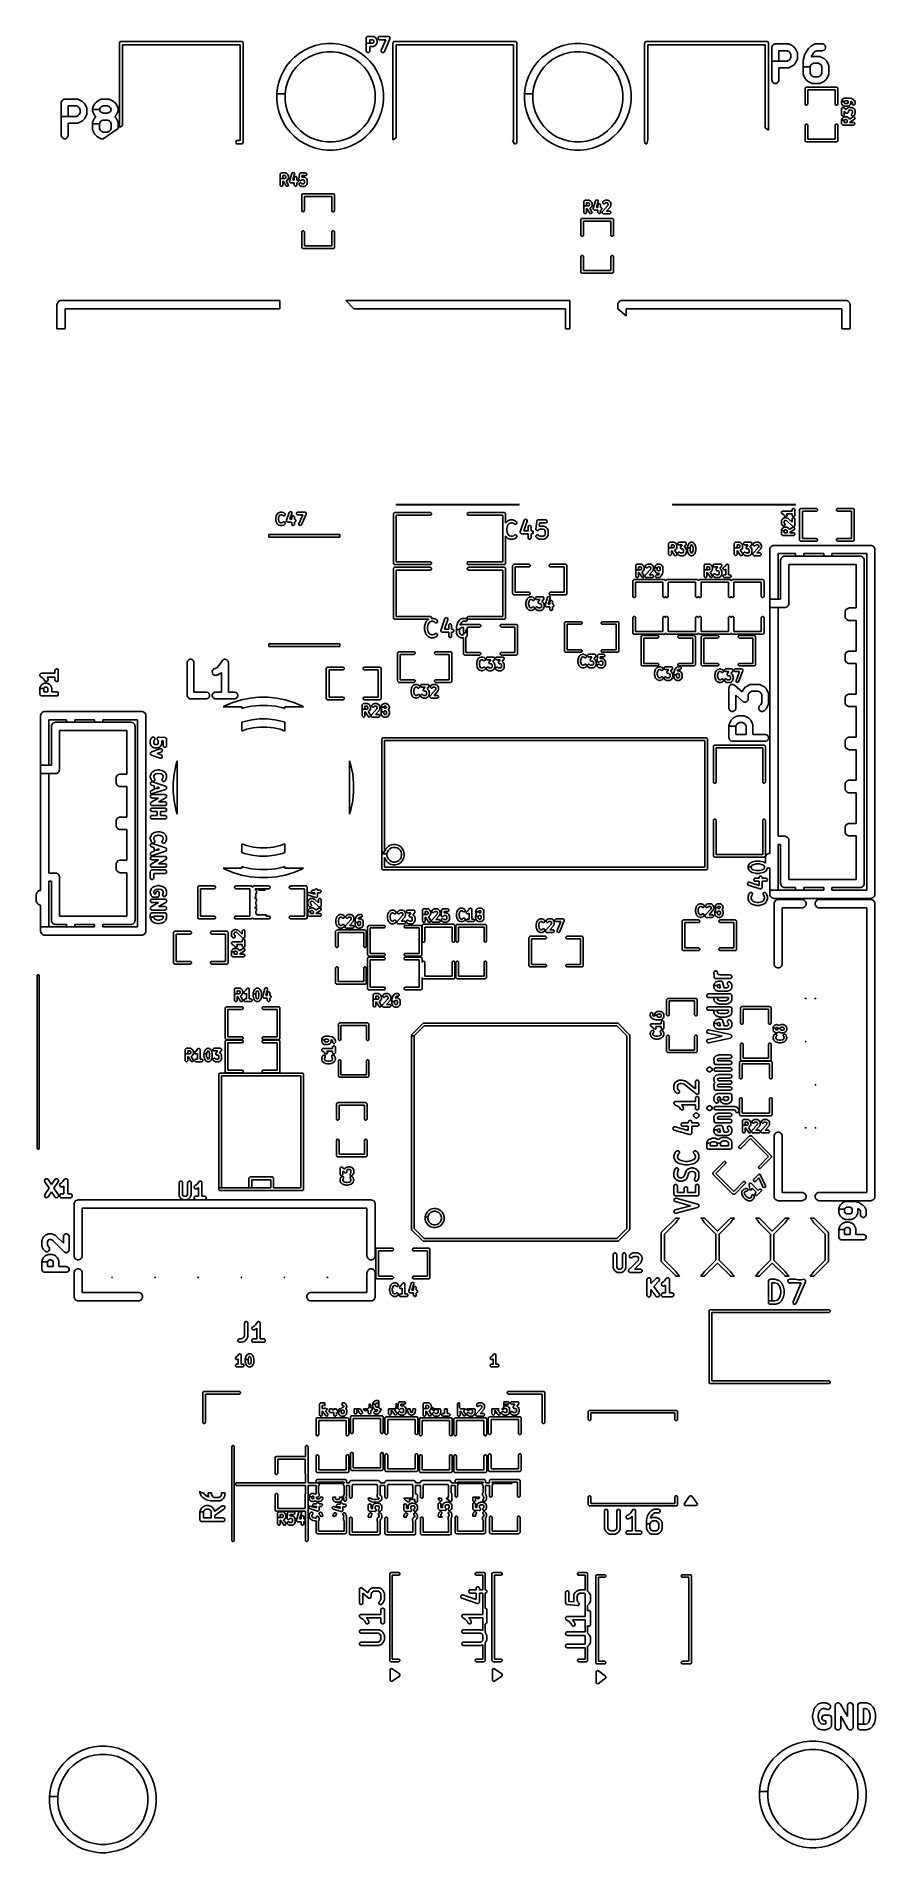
# Model space of a CAD drawing. Extents: x 3.09 to 4.62, y -6.48 to -3.16.
import ezdxf

# ---------------------------------------------------------------- set-up
doc = ezdxf.new("R2010")
doc.units = 0
doc.header["$MEASUREMENT"] = 0
doc.layers.add('BLACK', color=7, linetype='CONTINUOUS')

msp = doc.modelspace()

# ---------------------------------------------------------------- linework, layer by layer
at = {"layer": 'BLACK', "linetype": 'CONTINUOUS'}
for p, q in [((3.2368, -3.1694), (3.2369, -3.1689)), ((3.2368, -3.3238), (3.2368, -3.1694)), ((3.2369, -3.1689), (3.2373, -3.1678)), ((3.2373, -3.1678), (3.2381, -3.167)), ((3.2381, -3.167), (3.2392, -3.1666)), ((3.2392, -3.1666), (3.2398, -3.1665)), ((3.2398, -3.1665), (3.4602, -3.1665)), ((3.4573, -3.1724), (3.2427, -3.1724)), ((3.2427, -3.1724), (3.2427, -3.3198)), ((3.4573, -3.3476), (3.4573, -3.1724)), ((3.4602, -3.1665), (3.4608, -3.1666)), ((3.4608, -3.1666), (3.4619, -3.167)), ((3.4619, -3.167), (3.4627, -3.1678)), ((3.4627, -3.1678), (3.4631, -3.1689)), ((3.4631, -3.1689), (3.4632, -3.1694)), ((3.4632, -3.1694), (3.4632, -3.3506)), ((3.5656, -3.1882), (3.5749, -3.1824)), ((3.5749, -3.1824), (3.5847, -3.1776)), ((3.5847, -3.1776), (3.5951, -3.174)), ((3.5951, -3.174), (3.6057, -3.1716)), ((3.606, -3.1868), (3.5955, -3.1896)), ((3.6057, -3.1716), (3.6166, -3.1704)), ((3.6167, -3.1854), (3.606, -3.1868)), ((3.6166, -3.1704), (3.6275, -3.1704)), ((3.6274, -3.1854), (3.6167, -3.1854)), ((3.6381, -3.1868), (3.6274, -3.1854)), ((3.6275, -3.1704), (3.6384, -3.1716)), ((3.6486, -3.1896), (3.6381, -3.1868)), ((3.6384, -3.1716), (3.649, -3.174)), ((3.649, -3.174), (3.6594, -3.1776)), ((3.6594, -3.1776), (3.6692, -3.1824)), ((3.6692, -3.1824), (3.6785, -3.1882)), ((3.6881, -3.1596), (3.6886, -3.1585)), ((3.6881, -3.1602), (3.6881, -3.1596)), ((3.6881, -3.1596), (3.6881, -3.1596)), ((3.6881, -3.1695), (3.6881, -3.1602)), ((3.6881, -3.1602), (3.6881, -3.1602)), ((3.6881, -3.1838), (3.6881, -3.1695)), ((3.6881, -3.1695), (3.6944, -3.1695)), ((3.6944, -3.1695), (3.6881, -3.1695)), ((3.6881, -3.1839), (3.6881, -3.1838)), ((3.6881, -3.1844), (3.6881, -3.1839)), ((3.6881, -3.1845), (3.6881, -3.1844)), ((3.6886, -3.1856), (3.6881, -3.1845)), ((3.6886, -3.1584), (3.6894, -3.1576)), ((3.6886, -3.1585), (3.6886, -3.1584)), ((3.6894, -3.1864), (3.6886, -3.1856)), ((3.6886, -3.1856), (3.6886, -3.1856)), ((3.6894, -3.1576), (3.6895, -3.1576)), ((3.6895, -3.1865), (3.6894, -3.1864)), ((3.6895, -3.1576), (3.6906, -3.1571)), ((3.6906, -3.1869), (3.6895, -3.1865)), ((3.6906, -3.1571), (3.6906, -3.1571)), ((3.6906, -3.1571), (3.6912, -3.1571)), ((3.6907, -3.1869), (3.6906, -3.1869)), ((3.6918, -3.1869), (3.6907, -3.1869)), ((3.6912, -3.1571), (3.6912, -3.1571)), ((3.6912, -3.1571), (3.7002, -3.1571)), ((3.6919, -3.1869), (3.6918, -3.1869)), ((3.6929, -3.1865), (3.6919, -3.1869)), ((3.693, -3.1864), (3.6929, -3.1865)), ((3.6938, -3.1856), (3.693, -3.1864)), ((3.6939, -3.1856), (3.6938, -3.1856)), ((3.6943, -3.1845), (3.6939, -3.1856)), ((3.6944, -3.1839), (3.6943, -3.1844)), ((3.6943, -3.1844), (3.6943, -3.1845)), ((3.6995, -3.1634), (3.6944, -3.1634)), ((3.6944, -3.1634), (3.6944, -3.1695)), ((3.6944, -3.1695), (3.6995, -3.1695)), ((3.7002, -3.1758), (3.6944, -3.1758)), ((3.6944, -3.1758), (3.6944, -3.1838)), ((3.6944, -3.1838), (3.6944, -3.1839)), ((3.7006, -3.1639), (3.6995, -3.1634)), ((3.6995, -3.1695), (3.7006, -3.1689)), ((3.7002, -3.1571), (3.7008, -3.1571)), ((3.7002, -3.1571), (3.7002, -3.1571)), ((3.7008, -3.1757), (3.7002, -3.1758)), ((3.7002, -3.1758), (3.7002, -3.1758)), ((3.701, -3.1643), (3.7006, -3.1639)), ((3.7006, -3.1689), (3.701, -3.1685)), ((3.7008, -3.1571), (3.7009, -3.1571)), ((3.7009, -3.1757), (3.7008, -3.1757)), ((3.7009, -3.1571), (3.7009, -3.1572)), ((3.7009, -3.1572), (3.701, -3.1572)), ((3.701, -3.1756), (3.7009, -3.1757)), ((3.7009, -3.1757), (3.7009, -3.1757)), ((3.701, -3.1572), (3.7011, -3.1572)), ((3.7016, -3.1655), (3.701, -3.1643)), ((3.701, -3.1685), (3.7016, -3.1674)), ((3.7011, -3.1756), (3.701, -3.1756)), ((3.7011, -3.1572), (3.7016, -3.1574)), ((3.7016, -3.1754), (3.7011, -3.1756)), ((3.7016, -3.1574), (3.7016, -3.1574)), ((3.7016, -3.1574), (3.7039, -3.1585)), ((3.7016, -3.1674), (3.7016, -3.1655)), ((3.7039, -3.1743), (3.7016, -3.1754)), ((3.7016, -3.1754), (3.7016, -3.1754)), ((3.7039, -3.1585), (3.7039, -3.1585)), ((3.7039, -3.1585), (3.7041, -3.1587)), ((3.7041, -3.1741), (3.7039, -3.1743)), ((3.7039, -3.1743), (3.7039, -3.1743)), ((3.7041, -3.1587), (3.7042, -3.1587)), ((3.7042, -3.1741), (3.7041, -3.1741)), ((3.7042, -3.1587), (3.7042, -3.1587)), ((3.7042, -3.1587), (3.7043, -3.1588)), ((3.7043, -3.174), (3.7042, -3.1741)), ((3.7042, -3.1741), (3.7042, -3.1741)), ((3.7043, -3.1588), (3.7044, -3.1589)), ((3.7044, -3.174), (3.7043, -3.174)), ((3.7044, -3.1589), (3.7044, -3.1589)), ((3.7044, -3.1589), (3.7045, -3.1589)), ((3.7045, -3.1739), (3.7044, -3.1739)), ((3.7044, -3.1739), (3.7044, -3.174)), ((3.7045, -3.1589), (3.7047, -3.1591)), ((3.7047, -3.1737), (3.7045, -3.1739)), ((3.7047, -3.1591), (3.7047, -3.1591)), ((3.7047, -3.1591), (3.7058, -3.1602)), ((3.7058, -3.1726), (3.7047, -3.1737)), ((3.7047, -3.1737), (3.7047, -3.1737)), ((3.7058, -3.1602), (3.7058, -3.1603)), ((3.7058, -3.1603), (3.706, -3.1605)), ((3.706, -3.1724), (3.7058, -3.1726)), ((3.7058, -3.1726), (3.7058, -3.1726)), ((3.706, -3.1605), (3.7061, -3.1605)), ((3.7061, -3.1723), (3.706, -3.1724)), ((3.7061, -3.1605), (3.7061, -3.1606)), ((3.7061, -3.1606), (3.7061, -3.1606)), ((3.7061, -3.1606), (3.7062, -3.1607)), ((3.7062, -3.1721), (3.7061, -3.1722)), ((3.7061, -3.1722), (3.7061, -3.1723)), ((3.7061, -3.1723), (3.7061, -3.1723)), ((3.7062, -3.1607), (3.7062, -3.1608)), ((3.7062, -3.1608), (3.7063, -3.1608)), ((3.7063, -3.172), (3.7062, -3.1721)), ((3.7062, -3.1721), (3.7062, -3.1721)), ((3.7063, -3.1608), (3.7064, -3.1611)), ((3.7064, -3.1718), (3.7063, -3.172)), ((3.7064, -3.1611), (3.7064, -3.1611)), ((3.7064, -3.1611), (3.7075, -3.1633)), ((3.7075, -3.1695), (3.7064, -3.1718)), ((3.7064, -3.1718), (3.7064, -3.1718)), ((3.7075, -3.1633), (3.7075, -3.1633)), ((3.7075, -3.1633), (3.7078, -3.1639)), ((3.7078, -3.169), (3.7075, -3.1695)), ((3.7075, -3.1695), (3.7075, -3.1695)), ((3.7078, -3.1639), (3.7078, -3.1639)), ((3.7078, -3.1639), (3.7078, -3.164)), ((3.7078, -3.164), (3.7078, -3.1641)), ((3.7078, -3.1641), (3.7078, -3.1641)), ((3.7078, -3.1641), (3.7079, -3.1647)), ((3.7079, -3.1681), (3.7078, -3.1687)), ((3.7078, -3.1687), (3.7078, -3.1688)), ((3.7078, -3.1688), (3.7078, -3.1688)), ((3.7078, -3.1688), (3.7078, -3.1689)), ((3.7078, -3.1689), (3.7078, -3.169)), ((3.7079, -3.1647), (3.7079, -3.1647)), ((3.7079, -3.1647), (3.7079, -3.1681)), ((3.7079, -3.1681), (3.7079, -3.1681)), ((3.7095, -3.1596), (3.71, -3.1585)), ((3.7095, -3.1597), (3.7095, -3.1596)), ((3.7095, -3.1608), (3.7095, -3.1597)), ((3.7095, -3.1609), (3.7095, -3.1608)), ((3.71, -3.1619), (3.7095, -3.1609)), ((3.71, -3.1584), (3.7108, -3.1576)), ((3.71, -3.1585), (3.71, -3.1584)), ((3.71, -3.162), (3.71, -3.1619)), ((3.7108, -3.1628), (3.71, -3.162)), ((3.7108, -3.1576), (3.7109, -3.1576)), ((3.7109, -3.1629), (3.7108, -3.1628)), ((3.7109, -3.1576), (3.7119, -3.1571)), ((3.7119, -3.1633), (3.7109, -3.1629)), ((3.7119, -3.1571), (3.712, -3.1571)), ((3.712, -3.1633), (3.7119, -3.1633)), ((3.712, -3.1571), (3.7126, -3.1571)), ((3.7126, -3.1634), (3.712, -3.1633)), ((3.7126, -3.1571), (3.7126, -3.1571)), ((3.7126, -3.1571), (3.7283, -3.1571)), ((3.7236, -3.1634), (3.7126, -3.1634)), ((3.7126, -3.1634), (3.7126, -3.1634)), ((3.7151, -3.1832), (3.7153, -3.1826)), ((3.7151, -3.1844), (3.7151, -3.1832)), ((3.7151, -3.1832), (3.7151, -3.1832)), ((3.7151, -3.1845), (3.7151, -3.1844)), ((3.7156, -3.1855), (3.7151, -3.1845)), ((3.7153, -3.1826), (3.7236, -3.1634)), ((3.7153, -3.1826), (3.7153, -3.1826)), ((3.7156, -3.1856), (3.7156, -3.1855)), ((3.7164, -3.1864), (3.7156, -3.1856)), ((3.7165, -3.1865), (3.7164, -3.1864)), ((3.7175, -3.1869), (3.7165, -3.1865)), ((3.7176, -3.1869), (3.7175, -3.1869)), ((3.7188, -3.1869), (3.7176, -3.1869)), ((3.7199, -3.1865), (3.7188, -3.1869)), ((3.7188, -3.1869), (3.7188, -3.1869)), ((3.72, -3.1865), (3.7199, -3.1865)), ((3.7208, -3.1857), (3.72, -3.1865)), ((3.7211, -3.1851), (3.7208, -3.1856)), ((3.7208, -3.1856), (3.7208, -3.1857)), ((3.7312, -3.1615), (3.7211, -3.1851)), ((3.7211, -3.1851), (3.7211, -3.1851)), ((3.7283, -3.1571), (3.7284, -3.1571)), ((3.7284, -3.1571), (3.7289, -3.1571)), ((3.7289, -3.1571), (3.729, -3.1571)), ((3.729, -3.1571), (3.729, -3.1571)), ((3.729, -3.1571), (3.729, -3.1572)), ((3.729, -3.1572), (3.7296, -3.1574)), ((3.7296, -3.1574), (3.7301, -3.1576)), ((3.7301, -3.1576), (3.7301, -3.1576)), ((3.7301, -3.1576), (3.7301, -3.1576)), ((3.7301, -3.1576), (3.7301, -3.1576)), ((3.7301, -3.1576), (3.7301, -3.1576)), ((3.7301, -3.1576), (3.7301, -3.1576)), ((3.7301, -3.1576), (3.7302, -3.1577)), ((3.7302, -3.1577), (3.7305, -3.1581)), ((3.7305, -3.1581), (3.7305, -3.1581)), ((3.7305, -3.1581), (3.7309, -3.1584)), ((3.7309, -3.1584), (3.731, -3.1585)), ((3.731, -3.1585), (3.731, -3.1585)), ((3.731, -3.1585), (3.731, -3.1585)), ((3.731, -3.1585), (3.731, -3.1585)), ((3.731, -3.1585), (3.731, -3.1585)), ((3.731, -3.1585), (3.731, -3.1585)), ((3.731, -3.1585), (3.7312, -3.1591)), ((3.7312, -3.1591), (3.7314, -3.1596)), ((3.7314, -3.1609), (3.7312, -3.1614)), ((3.7312, -3.1614), (3.7312, -3.1615)), ((3.7314, -3.1596), (3.7314, -3.1596)), ((3.7314, -3.1596), (3.7314, -3.1596)), ((3.7314, -3.1596), (3.7314, -3.1596)), ((3.7314, -3.1596), (3.7314, -3.1597)), ((3.7314, -3.1597), (3.7314, -3.1597)), ((3.7314, -3.1597), (3.7314, -3.1597)), ((3.7314, -3.1597), (3.7314, -3.1602)), ((3.7314, -3.1602), (3.7314, -3.1608)), ((3.7314, -3.1608), (3.7314, -3.1608)), ((3.7314, -3.1608), (3.7314, -3.1608)), ((3.7314, -3.1608), (3.7314, -3.1609)), ((3.7368, -3.1694), (3.7369, -3.1689)), ((3.7368, -3.346), (3.7368, -3.1694)), ((3.7369, -3.1689), (3.7373, -3.1678)), ((3.7373, -3.1678), (3.7381, -3.167)), ((3.7381, -3.167), (3.7392, -3.1666)), ((3.7392, -3.1666), (3.7398, -3.1665)), ((3.7398, -3.1665), (3.9602, -3.1665)), ((3.9573, -3.1724), (3.7427, -3.1724)), ((3.7427, -3.1724), (3.7427, -3.3423)), ((3.9573, -3.3476), (3.9573, -3.1724)), ((3.9602, -3.1665), (3.9608, -3.1666)), ((3.9608, -3.1666), (3.9619, -3.167)), ((3.9619, -3.167), (3.9627, -3.1678)), ((3.9627, -3.1678), (3.9631, -3.1689)), ((3.9631, -3.1689), (3.9632, -3.1694)), ((3.9632, -3.1694), (3.9632, -3.3506)), ((4.0184, -3.1882), (4.0276, -3.1824)), ((4.0276, -3.1824), (4.0375, -3.1776)), ((4.0375, -3.1776), (4.0478, -3.174)), ((4.0478, -3.174), (4.0585, -3.1716)), ((4.0587, -3.1868), (4.0483, -3.1896)), ((4.0585, -3.1716), (4.0693, -3.1704)), ((4.0694, -3.1854), (4.0587, -3.1868)), ((4.0693, -3.1704), (4.0803, -3.1704)), ((4.0802, -3.1854), (4.0694, -3.1854)), ((4.0909, -3.1868), (4.0802, -3.1854)), ((4.0803, -3.1704), (4.0911, -3.1716)), ((4.1013, -3.1896), (4.0909, -3.1868)), ((4.0911, -3.1716), (4.1018, -3.174)), ((4.1018, -3.174), (4.1121, -3.1776)), ((4.1121, -3.1776), (4.122, -3.1824)), ((4.122, -3.1824), (4.1312, -3.1882)), ((4.1968, -3.1694), (4.1969, -3.1689)), ((4.1968, -3.3506), (4.1968, -3.1694)), ((4.1969, -3.1689), (4.1973, -3.1678)), ((4.1973, -3.1678), (4.1981, -3.167)), ((4.1981, -3.167), (4.1992, -3.1666)), ((4.1992, -3.1666), (4.1998, -3.1665)), ((4.1998, -3.1665), (4.4202, -3.1665)), ((4.4173, -3.1724), (4.2027, -3.1724)), ((4.2027, -3.1724), (4.2027, -3.346)), ((4.4173, -3.3246), (4.4173, -3.1724)), ((4.4202, -3.1665), (4.4208, -3.1666)), ((4.4208, -3.1666), (4.4219, -3.167)), ((4.4219, -3.167), (4.4227, -3.1678)), ((4.4227, -3.1678), (4.4231, -3.1689)), ((4.4231, -3.1689), (4.4232, -3.1694)), ((4.4232, -3.1694), (4.4232, -3.3286)), ((4.4295, -3.1771), (4.4296, -3.1759)), ((4.4295, -3.2024), (4.4295, -3.1771)), ((4.4295, -3.1771), (4.4295, -3.1771)), ((4.4296, -3.1759), (4.4305, -3.1737)), ((4.4296, -3.1759), (4.4296, -3.1759)), ((4.4305, -3.1737), (4.4306, -3.1737)), ((4.4306, -3.1737), (4.4322, -3.172)), ((4.4322, -3.172), (4.4323, -3.172)), ((4.4323, -3.172), (4.4345, -3.1711)), ((4.4345, -3.1711), (4.4357, -3.1709)), ((4.4345, -3.1711), (4.4345, -3.1711)), ((4.4357, -3.1709), (4.4357, -3.1709)), ((4.4357, -3.1709), (4.4586, -3.1709)), ((4.4571, -3.1833), (4.4419, -3.1833)), ((4.4419, -3.1833), (4.4419, -3.2024)), ((4.4606, -3.1851), (4.4571, -3.1833)), ((4.4586, -3.1709), (4.4598, -3.1711)), ((4.4586, -3.1709), (4.4586, -3.1709)), ((4.4598, -3.1711), (4.4598, -3.1711)), ((4.4598, -3.1711), (4.46, -3.1711)), ((4.46, -3.1711), (4.4602, -3.1711)), ((4.4602, -3.1711), (4.4602, -3.1712)), ((4.4602, -3.1712), (4.4613, -3.1716)), ((4.462, -3.1865), (4.4606, -3.1851)), ((4.4613, -3.1716), (4.4613, -3.1716)), ((4.4613, -3.1716), (4.4671, -3.1744)), ((4.4638, -3.19), (4.462, -3.1865)), ((4.4671, -3.1744), (4.4671, -3.1745)), ((4.4671, -3.1745), (4.4676, -3.1748)), ((4.4676, -3.1748), (4.4677, -3.1748)), ((4.4677, -3.1748), (4.4677, -3.1748)), ((4.4677, -3.1748), (4.4679, -3.175)), ((4.4679, -3.175), (4.4681, -3.1751)), ((4.4681, -3.1751), (4.4681, -3.1751)), ((4.4681, -3.1751), (4.4682, -3.1752)), ((4.4682, -3.1752), (4.4687, -3.1756)), ((4.4687, -3.1756), (4.4687, -3.1756)), ((4.4687, -3.1756), (4.4715, -3.1785)), ((4.4715, -3.1785), (4.4715, -3.1785)), ((4.4715, -3.1785), (4.4719, -3.1789)), ((4.4719, -3.1789), (4.472, -3.179)), ((4.472, -3.179), (4.472, -3.1791)), ((4.472, -3.1791), (4.4722, -3.1792)), ((4.4722, -3.1792), (4.4723, -3.1794)), ((4.4723, -3.1794), (4.4723, -3.1794)), ((4.4723, -3.1794), (4.4724, -3.1796)), ((4.4724, -3.1796), (4.4727, -3.1801)), ((4.4727, -3.1801), (4.4727, -3.1801)), ((4.4727, -3.1801), (4.4755, -3.1858)), ((4.4755, -3.1858), (4.4756, -3.1858)), ((4.4756, -3.1858), (4.476, -3.1869)), ((4.476, -3.1869), (4.476, -3.187)), ((4.476, -3.187), (4.476, -3.1871)), ((4.4906, -3.188), (4.4963, -3.1794)), ((4.4963, -3.1794), (4.4967, -3.1789)), ((4.4963, -3.1794), (4.4963, -3.1794)), ((4.4963, -3.1794), (4.4963, -3.1794)), ((4.4963, -3.1794), (4.4963, -3.1794)), ((4.4967, -3.1789), (4.497, -3.1785)), ((4.497, -3.1785), (4.4999, -3.1756)), ((4.497, -3.1785), (4.497, -3.1785)), ((4.497, -3.1785), (4.497, -3.1785)), ((4.497, -3.1785), (4.497, -3.1785)), ((4.4999, -3.1756), (4.5004, -3.1752)), ((4.4999, -3.1756), (4.4999, -3.1756)), ((4.5004, -3.1752), (4.5005, -3.1751)), ((4.5005, -3.1751), (4.5007, -3.175)), ((4.5005, -3.1751), (4.5005, -3.1751)), ((4.5007, -3.175), (4.5008, -3.1748)), ((4.5008, -3.1748), (4.5009, -3.1748)), ((4.5009, -3.1748), (4.501, -3.1748)), ((4.501, -3.1748), (4.5015, -3.1745)), ((4.5015, -3.1744), (4.5072, -3.1716)), ((4.5015, -3.1745), (4.5015, -3.1744)), ((4.5062, -3.1868), (4.5015, -3.194)), ((4.508, -3.1851), (4.5062, -3.1868)), ((4.5072, -3.1716), (4.5083, -3.1712)), ((4.5072, -3.1716), (4.5072, -3.1716)), ((4.5115, -3.1833), (4.508, -3.1851)), ((4.5083, -3.1712), (4.5084, -3.1711)), ((4.5084, -3.1711), (4.5086, -3.1711)), ((4.5086, -3.1711), (4.5088, -3.1711)), ((4.5088, -3.1711), (4.51, -3.1709)), ((4.5088, -3.1711), (4.5088, -3.1711)), ((4.51, -3.1709), (4.51, -3.1709)), ((4.51, -3.1709), (4.5214, -3.1709)), ((4.5214, -3.1833), (4.5115, -3.1833)), ((4.5214, -3.1709), (4.5226, -3.1711)), ((4.5214, -3.1709), (4.5214, -3.1709)), ((4.5226, -3.1832), (4.5214, -3.1833)), ((4.5214, -3.1833), (4.5214, -3.1833)), ((4.5226, -3.1711), (4.5227, -3.1711)), ((4.5227, -3.1832), (4.5226, -3.1832)), ((4.5227, -3.1711), (4.5248, -3.172)), ((4.5248, -3.1823), (4.5227, -3.1832)), ((4.5248, -3.172), (4.5249, -3.172)), ((4.5249, -3.1823), (4.5248, -3.1823)), ((4.5249, -3.172), (4.5266, -3.1737)), ((4.5266, -3.1806), (4.5249, -3.1823)), ((4.5266, -3.1737), (4.5266, -3.1737)), ((4.5266, -3.1737), (4.5275, -3.1759)), ((4.5275, -3.1784), (4.5266, -3.1805)), ((4.5266, -3.1805), (4.5266, -3.1806)), ((4.5275, -3.1759), (4.5275, -3.176)), ((4.5275, -3.176), (4.5275, -3.1783)), ((4.5275, -3.1783), (4.5275, -3.1784)), ((3.5367, -3.2206), (3.5425, -3.2113)), ((3.5425, -3.2113), (3.5493, -3.2027)), ((3.5493, -3.2027), (3.5571, -3.195)), ((3.56, -3.2133), (3.5535, -3.2219)), ((3.5571, -3.195), (3.5656, -3.1882)), ((3.5677, -3.2057), (3.56, -3.2133)), ((3.5762, -3.1991), (3.5677, -3.2057)), ((3.5856, -3.1937), (3.5762, -3.1991)), ((3.5955, -3.1896), (3.5856, -3.1937)), ((3.6585, -3.1937), (3.6486, -3.1896)), ((3.6679, -3.1991), (3.6585, -3.1937)), ((3.6764, -3.2057), (3.6679, -3.1991)), ((3.6841, -3.2133), (3.6764, -3.2057)), ((3.6785, -3.1882), (3.687, -3.195)), ((3.6906, -3.2219), (3.6841, -3.2133)), ((3.687, -3.195), (3.6947, -3.2027)), ((3.6947, -3.2027), (3.7016, -3.2113)), ((3.7016, -3.2113), (3.7074, -3.2206)), ((3.9895, -3.2206), (3.9953, -3.2113)), ((3.9953, -3.2113), (4.0021, -3.2027)), ((4.0021, -3.2027), (4.0098, -3.195)), ((4.0128, -3.2133), (4.0062, -3.2219)), ((4.0098, -3.195), (4.0184, -3.1882)), ((4.0204, -3.2057), (4.0128, -3.2133)), ((4.029, -3.1991), (4.0204, -3.2057)), ((4.0383, -3.1937), (4.029, -3.1991)), ((4.0483, -3.1896), (4.0383, -3.1937)), ((4.1113, -3.1937), (4.1013, -3.1896)), ((4.1206, -3.1991), (4.1113, -3.1937)), ((4.1292, -3.2057), (4.1206, -3.1991)), ((4.1368, -3.2133), (4.1292, -3.2057)), ((4.1312, -3.1882), (4.1398, -3.195)), ((4.1434, -3.2219), (4.1368, -3.2133)), ((4.1398, -3.195), (4.1475, -3.2027)), ((4.1475, -3.2027), (4.1543, -3.2113)), ((4.1543, -3.2113), (4.1601, -3.2206)), ((4.4295, -3.2371), (4.4295, -3.2024)), ((4.4295, -3.2024), (4.4419, -3.2024)), ((4.4419, -3.2024), (4.4295, -3.2024)), ((4.4419, -3.2024), (4.4571, -3.2024)), ((4.4586, -3.2148), (4.4419, -3.2148)), ((4.4419, -3.2148), (4.4419, -3.2371)), ((4.4571, -3.2024), (4.4606, -3.2006)), ((4.4598, -3.2146), (4.4586, -3.2148)), ((4.4586, -3.2148), (4.4586, -3.2148)), ((4.46, -3.2146), (4.4598, -3.2146)), ((4.4598, -3.2146), (4.4598, -3.2146)), ((4.4602, -3.2145), (4.46, -3.2146)), ((4.4613, -3.2141), (4.4602, -3.2145)), ((4.4602, -3.2145), (4.4602, -3.2145)), ((4.4606, -3.2006), (4.462, -3.1992)), ((4.4671, -3.2112), (4.4613, -3.2141)), ((4.4613, -3.2141), (4.4613, -3.2141)), ((4.462, -3.1992), (4.4638, -3.1957)), ((4.4638, -3.1957), (4.4638, -3.19)), ((4.4676, -3.2109), (4.4671, -3.2112)), ((4.4671, -3.2112), (4.4671, -3.2112)), ((4.4677, -3.2109), (4.4676, -3.2109)), ((4.4679, -3.2107), (4.4677, -3.2108)), ((4.4677, -3.2108), (4.4677, -3.2109)), ((4.4681, -3.2106), (4.4679, -3.2107)), ((4.4682, -3.2105), (4.4681, -3.2106)), ((4.4681, -3.2106), (4.4681, -3.2106)), ((4.4687, -3.2101), (4.4682, -3.2105)), ((4.4715, -3.2072), (4.4687, -3.2101)), ((4.4687, -3.2101), (4.4687, -3.2101)), ((4.4719, -3.2068), (4.4715, -3.2072)), ((4.4715, -3.2072), (4.4715, -3.2072)), ((4.472, -3.2067), (4.4719, -3.2068)), ((4.4722, -3.2065), (4.472, -3.2066)), ((4.472, -3.2066), (4.472, -3.2067)), ((4.4723, -3.2063), (4.4722, -3.2065)), ((4.4724, -3.2061), (4.4723, -3.2063)), ((4.4723, -3.2063), (4.4723, -3.2063)), ((4.4727, -3.2056), (4.4724, -3.2061)), ((4.4755, -3.1999), (4.4727, -3.2056)), ((4.4727, -3.2056), (4.4727, -3.2056)), ((4.4756, -3.1999), (4.4755, -3.1999)), ((4.476, -3.1988), (4.4756, -3.1999)), ((4.476, -3.1871), (4.4761, -3.1873)), ((4.4761, -3.1984), (4.476, -3.1985)), ((4.476, -3.1985), (4.476, -3.1987)), ((4.476, -3.1987), (4.476, -3.1988)), ((4.4761, -3.1873), (4.4761, -3.1874)), ((4.4761, -3.1874), (4.4762, -3.1885)), ((4.4762, -3.1972), (4.4761, -3.1983)), ((4.4761, -3.1983), (4.4761, -3.1984)), ((4.4762, -3.1885), (4.4762, -3.1886)), ((4.4762, -3.1886), (4.4762, -3.1971)), ((4.4762, -3.1971), (4.4762, -3.1972)), ((4.4867, -3.2021), (4.4868, -3.2017)), ((4.4867, -3.2025), (4.4867, -3.2021)), ((4.4867, -3.2026), (4.4867, -3.2025)), ((4.4867, -3.2028), (4.4867, -3.2026)), ((4.4867, -3.2026), (4.4867, -3.2026)), ((4.4867, -3.2129), (4.4867, -3.2028)), ((4.4867, -3.2028), (4.4867, -3.2028)), ((4.4867, -3.2257), (4.4867, -3.2129)), ((4.4867, -3.2129), (4.4991, -3.2129)), ((4.4991, -3.2129), (4.4867, -3.2129)), ((4.4868, -3.2013), (4.4897, -3.1899)), ((4.4868, -3.2014), (4.4868, -3.2013)), ((4.4868, -3.2015), (4.4868, -3.2014)), ((4.4868, -3.2016), (4.4868, -3.2015)), ((4.4868, -3.2017), (4.4868, -3.2016)), ((4.4897, -3.1899), (4.4899, -3.1892)), ((4.4897, -3.1899), (4.4897, -3.1899)), ((4.4899, -3.1892), (4.49, -3.1891)), ((4.49, -3.189), (4.4901, -3.1889)), ((4.49, -3.1891), (4.49, -3.189)), ((4.4901, -3.1887), (4.4902, -3.1886)), ((4.4901, -3.1888), (4.4901, -3.1887)), ((4.4901, -3.1889), (4.4901, -3.1888)), ((4.4902, -3.1886), (4.4905, -3.188)), ((4.4905, -3.188), (4.4906, -3.188)), ((4.5008, -3.2094), (4.4991, -3.2129)), ((4.4991, -3.2129), (4.4991, -3.2242)), ((4.5022, -3.2079), (4.5008, -3.2094)), ((4.5015, -3.194), (4.5013, -3.1945)), ((4.5013, -3.1945), (4.5015, -3.1944)), ((4.5015, -3.1944), (4.5026, -3.194)), ((4.5015, -3.1944), (4.5015, -3.1944)), ((4.5057, -3.2062), (4.5022, -3.2079)), ((4.5026, -3.194), (4.5027, -3.194)), ((4.5027, -3.194), (4.5029, -3.194)), ((4.5029, -3.194), (4.503, -3.1939)), ((4.503, -3.1939), (4.5031, -3.1939)), ((4.5031, -3.1939), (4.5043, -3.1938)), ((4.5043, -3.1938), (4.5043, -3.1938)), ((4.5043, -3.1938), (4.5157, -3.1938)), ((4.5143, -3.2062), (4.5057, -3.2062)), ((4.5178, -3.2079), (4.5143, -3.2062)), ((4.5157, -3.1938), (4.5157, -3.1938)), ((4.5157, -3.1938), (4.5169, -3.1939)), ((4.5169, -3.1939), (4.517, -3.1939)), ((4.517, -3.1939), (4.5171, -3.194)), ((4.5171, -3.194), (4.5173, -3.194)), ((4.5173, -3.194), (4.5174, -3.194)), ((4.5174, -3.194), (4.5185, -3.1944)), ((4.5192, -3.2094), (4.5178, -3.2079)), ((4.5185, -3.1944), (4.5185, -3.1944)), ((4.5185, -3.1944), (4.5242, -3.1973)), ((4.5209, -3.2129), (4.5192, -3.2094)), ((4.5209, -3.2242), (4.5209, -3.2129)), ((4.5242, -3.1973), (4.5242, -3.1973)), ((4.5242, -3.1973), (4.5247, -3.1976)), ((4.5247, -3.1976), (4.5248, -3.1977)), ((4.5248, -3.1977), (4.5249, -3.1977)), ((4.5249, -3.1977), (4.525, -3.1978)), ((4.525, -3.1978), (4.5252, -3.1979)), ((4.5252, -3.1979), (4.5253, -3.198)), ((4.5253, -3.198), (4.5253, -3.1981)), ((4.5253, -3.1981), (4.5258, -3.1985)), ((4.5258, -3.1985), (4.5258, -3.1985)), ((4.5258, -3.1985), (4.5287, -3.2013)), ((4.5287, -3.2013), (4.5287, -3.2013)), ((4.5287, -3.2013), (4.529, -3.2018)), ((4.529, -3.2018), (4.5292, -3.2019)), ((4.5292, -3.2019), (4.5292, -3.2019)), ((4.5292, -3.2019), (4.5293, -3.2021)), ((4.5293, -3.2021), (4.5294, -3.2022)), ((4.5294, -3.2022), (4.5295, -3.2023)), ((4.5295, -3.2023), (4.5295, -3.2024)), ((4.5295, -3.2024), (4.5298, -3.2029)), ((4.5298, -3.2029), (4.5298, -3.2029)), ((4.5298, -3.2029), (4.5327, -3.2086)), ((4.5327, -3.2086), (4.5327, -3.2087)), ((4.5327, -3.2087), (4.5331, -3.2098)), ((4.5331, -3.2098), (4.5331, -3.2098)), ((4.5331, -3.2098), (4.5331, -3.21)), ((4.5331, -3.21), (4.5332, -3.2102)), ((4.5332, -3.2102), (4.5332, -3.2102)), ((4.5332, -3.2102), (4.5333, -3.2114)), ((4.5333, -3.2114), (4.5333, -3.2114)), ((4.5333, -3.2114), (4.5333, -3.2257)), ((3.5247, -3.2622), (3.5259, -3.2514)), ((3.5259, -3.2514), (3.5284, -3.2407)), ((3.5284, -3.2407), (3.532, -3.2304)), ((3.532, -3.2304), (3.5367, -3.2206)), ((3.5411, -3.2516), (3.5397, -3.2623)), ((3.5439, -3.2412), (3.5411, -3.2516)), ((3.5481, -3.2312), (3.5439, -3.2412)), ((3.5535, -3.2219), (3.5481, -3.2312)), ((3.696, -3.2312), (3.6906, -3.2219)), ((3.7002, -3.2412), (3.696, -3.2312)), ((3.703, -3.2516), (3.7002, -3.2412)), ((3.7044, -3.2623), (3.703, -3.2516)), ((3.7074, -3.2206), (3.7121, -3.2304)), ((3.7121, -3.2304), (3.7157, -3.2407)), ((3.7157, -3.2407), (3.7182, -3.2514)), ((3.7182, -3.2514), (3.7194, -3.2622)), ((3.9775, -3.2622), (3.9787, -3.2514)), ((3.9787, -3.2514), (3.9811, -3.2407)), ((3.9811, -3.2407), (3.9847, -3.2304)), ((3.9847, -3.2304), (3.9895, -3.2206)), ((3.9939, -3.2516), (3.9925, -3.2623)), ((3.9967, -3.2412), (3.9939, -3.2516)), ((4.0008, -3.2312), (3.9967, -3.2412)), ((4.0062, -3.2219), (4.0008, -3.2312)), ((4.1488, -3.2312), (4.1434, -3.2219)), ((4.1529, -3.2412), (4.1488, -3.2312)), ((4.1557, -3.2516), (4.1529, -3.2412)), ((4.1571, -3.2623), (4.1557, -3.2516)), ((4.1601, -3.2206), (4.1649, -3.2304)), ((4.1649, -3.2304), (4.1685, -3.2407)), ((4.1685, -3.2407), (4.1709, -3.2514)), ((4.1709, -3.2514), (4.1721, -3.2622)), ((4.4295, -3.2372), (4.4295, -3.2371)), ((4.4296, -3.2383), (4.4295, -3.2372)), ((4.4296, -3.2384), (4.4296, -3.2383)), ((4.4305, -3.2405), (4.4296, -3.2384)), ((4.4306, -3.2406), (4.4305, -3.2405)), ((4.4322, -3.2423), (4.4306, -3.2406)), ((4.4323, -3.2423), (4.4322, -3.2423)), ((4.4345, -3.2432), (4.4323, -3.2423)), ((4.4369, -3.2432), (4.4345, -3.2432)), ((4.4345, -3.2432), (4.4345, -3.2432)), ((4.437, -3.2432), (4.4369, -3.2432)), ((4.4391, -3.2423), (4.437, -3.2432)), ((4.4392, -3.2423), (4.4391, -3.2423)), ((4.4408, -3.2406), (4.4392, -3.2423)), ((4.4409, -3.2405), (4.4408, -3.2406)), ((4.4418, -3.2384), (4.4409, -3.2405)), ((4.4419, -3.2372), (4.4418, -3.2383)), ((4.4418, -3.2383), (4.4418, -3.2384)), ((4.4419, -3.2371), (4.4419, -3.2372)), ((4.4868, -3.2269), (4.4867, -3.2257)), ((4.4867, -3.2257), (4.4867, -3.2257)), ((4.4868, -3.227), (4.4868, -3.2269)), ((4.4869, -3.2271), (4.4868, -3.227)), ((4.4869, -3.2273), (4.4869, -3.2271)), ((4.4869, -3.2274), (4.4869, -3.2273)), ((4.4873, -3.2285), (4.4869, -3.2274)), ((4.4902, -3.2342), (4.4873, -3.2285)), ((4.4873, -3.2285), (4.4873, -3.2285)), ((4.49, -3.2525), (4.4902, -3.2515)), ((4.49, -3.2803), (4.49, -3.2525)), ((4.4905, -3.2347), (4.4902, -3.2342)), ((4.4902, -3.2342), (4.4902, -3.2342)), ((4.4902, -3.2515), (4.4915, -3.2502)), ((4.4905, -3.2348), (4.4905, -3.2347)), ((4.4906, -3.2349), (4.4905, -3.2348)), ((4.4907, -3.235), (4.4906, -3.2349)), ((4.4908, -3.2352), (4.4907, -3.235)), ((4.491, -3.2353), (4.4908, -3.2352)), ((4.4908, -3.2352), (4.4908, -3.2352)), ((4.4913, -3.2358), (4.491, -3.2353)), ((4.4942, -3.2387), (4.4913, -3.2358)), ((4.4913, -3.2358), (4.4913, -3.2358)), ((4.4915, -3.2502), (4.4925, -3.25)), ((4.4925, -3.25), (4.5475, -3.25)), ((4.4947, -3.239), (4.4942, -3.2387)), ((4.4942, -3.2387), (4.4942, -3.2387)), ((4.4947, -3.2391), (4.4947, -3.239)), ((4.4948, -3.2392), (4.4947, -3.2391)), ((4.495, -3.2393), (4.4948, -3.2392)), ((4.4951, -3.2394), (4.495, -3.2393)), ((4.4952, -3.2394), (4.4951, -3.2394)), ((4.4953, -3.2395), (4.4952, -3.2394)), ((4.4958, -3.2398), (4.4953, -3.2395)), ((4.5015, -3.2427), (4.4958, -3.2398)), ((4.4958, -3.2398), (4.4958, -3.2398)), ((4.4991, -3.2242), (4.5008, -3.2277)), ((4.5008, -3.2277), (4.5022, -3.2292)), ((4.5026, -3.2431), (4.5015, -3.2427)), ((4.5015, -3.2427), (4.5015, -3.2427)), ((4.5022, -3.2292), (4.5057, -3.2309)), ((4.5027, -3.2431), (4.5026, -3.2431)), ((4.5029, -3.2431), (4.5027, -3.2431)), ((4.503, -3.2432), (4.5029, -3.2431)), ((4.5031, -3.2432), (4.503, -3.2432)), ((4.5043, -3.2433), (4.5031, -3.2432)), ((4.5157, -3.2433), (4.5043, -3.2433)), ((4.5043, -3.2433), (4.5043, -3.2433)), ((4.5057, -3.2309), (4.5143, -3.2309)), ((4.5143, -3.2309), (4.5178, -3.2292)), ((4.5169, -3.2432), (4.5157, -3.2433)), ((4.5157, -3.2433), (4.5157, -3.2433)), ((4.517, -3.2432), (4.5169, -3.2432)), ((4.5171, -3.2431), (4.517, -3.2432)), ((4.5173, -3.2431), (4.5171, -3.2431)), ((4.5174, -3.2431), (4.5173, -3.2431)), ((4.5185, -3.2427), (4.5174, -3.2431)), ((4.5178, -3.2292), (4.5192, -3.2277)), ((4.5242, -3.2398), (4.5185, -3.2427)), ((4.5185, -3.2427), (4.5185, -3.2427)), ((4.5192, -3.2277), (4.5209, -3.2242)), ((4.5247, -3.2395), (4.5242, -3.2398)), ((4.5242, -3.2398), (4.5242, -3.2398)), ((4.5248, -3.2394), (4.5247, -3.2395)), ((4.5249, -3.2394), (4.5248, -3.2394)), ((4.525, -3.2393), (4.5249, -3.2394)), ((4.5252, -3.2392), (4.525, -3.2393)), ((4.5253, -3.2391), (4.5252, -3.2392)), ((4.5258, -3.2387), (4.5253, -3.239)), ((4.5253, -3.239), (4.5253, -3.2391)), ((4.5287, -3.2358), (4.5258, -3.2387)), ((4.5258, -3.2387), (4.5258, -3.2387)), ((4.529, -3.2353), (4.5287, -3.2358)), ((4.5287, -3.2358), (4.5287, -3.2358)), ((4.5292, -3.2352), (4.529, -3.2353)), ((4.5293, -3.235), (4.5292, -3.2352)), ((4.5292, -3.2352), (4.5292, -3.2352)), ((4.5294, -3.2349), (4.5293, -3.235)), ((4.5295, -3.2348), (4.5294, -3.2349)), ((4.5298, -3.2342), (4.5295, -3.2347)), ((4.5295, -3.2347), (4.5295, -3.2348)), ((4.5327, -3.2285), (4.5298, -3.2342)), ((4.5298, -3.2342), (4.5298, -3.2342)), ((4.5331, -3.2274), (4.5327, -3.2285)), ((4.5327, -3.2285), (4.5327, -3.2285)), ((4.5332, -3.227), (4.5331, -3.2271)), ((4.5331, -3.2271), (4.5331, -3.2273)), ((4.5331, -3.2273), (4.5331, -3.2274)), ((4.5333, -3.2257), (4.5332, -3.2269)), ((4.5332, -3.2269), (4.5332, -3.227)), ((4.5333, -3.2257), (4.5333, -3.2257)), ((4.5475, -3.25), (4.5485, -3.2502)), ((4.5485, -3.2502), (4.5498, -3.2515)), ((4.5498, -3.2515), (4.55, -3.2525)), ((4.55, -3.2525), (4.55, -3.2803)), ((3.1306, -3.2781), (3.1307, -3.277)), ((3.1306, -3.2782), (3.1306, -3.2781)), ((3.1306, -3.3034), (3.1306, -3.2782)), ((3.1307, -3.277), (3.1308, -3.2769)), ((3.1308, -3.2769), (3.1316, -3.2747)), ((3.1316, -3.2747), (3.1317, -3.2747)), ((3.1317, -3.2747), (3.1333, -3.273)), ((3.1333, -3.273), (3.1334, -3.273)), ((3.1334, -3.273), (3.1356, -3.2721)), ((3.1356, -3.2721), (3.1368, -3.272)), ((3.1356, -3.2721), (3.1356, -3.2721)), ((3.1368, -3.272), (3.1368, -3.272)), ((3.1368, -3.272), (3.1597, -3.272)), ((3.1582, -3.2844), (3.143, -3.2844)), ((3.143, -3.2844), (3.143, -3.3034)), ((3.1617, -3.2861), (3.1582, -3.2844)), ((3.1597, -3.272), (3.1609, -3.2721)), ((3.1597, -3.272), (3.1597, -3.272)), ((3.1609, -3.2721), (3.1609, -3.2721)), ((3.1609, -3.2721), (3.1611, -3.2722)), ((3.1611, -3.2722), (3.1613, -3.2722)), ((3.1613, -3.2722), (3.1613, -3.2722)), ((3.1613, -3.2722), (3.1624, -3.2726)), ((3.1632, -3.2875), (3.1617, -3.2861)), ((3.1624, -3.2726), (3.1624, -3.2726)), ((3.1624, -3.2726), (3.1682, -3.2755)), ((3.1682, -3.2755), (3.1682, -3.2755)), ((3.1682, -3.2755), (3.1687, -3.2758)), ((3.1687, -3.2758), (3.1688, -3.2758)), ((3.1688, -3.2758), (3.1688, -3.2759)), ((3.1688, -3.2759), (3.169, -3.276)), ((3.169, -3.276), (3.1692, -3.2761)), ((3.1692, -3.2761), (3.1692, -3.2761)), ((3.1692, -3.2761), (3.1693, -3.2763)), ((3.1693, -3.2763), (3.1698, -3.2766)), ((3.1698, -3.2766), (3.1698, -3.2766)), ((3.1698, -3.2766), (3.1726, -3.2795)), ((3.1726, -3.2795), (3.1726, -3.2795)), ((3.1726, -3.2795), (3.173, -3.28)), ((3.173, -3.28), (3.1731, -3.28)), ((3.1731, -3.28), (3.1732, -3.2801)), ((3.1732, -3.2801), (3.1733, -3.2803)), ((3.1733, -3.2803), (3.1734, -3.2804)), ((3.1734, -3.2804), (3.1734, -3.2805)), ((3.1734, -3.2805), (3.1735, -3.2806)), ((3.1735, -3.2806), (3.1738, -3.2811)), ((3.1738, -3.2811), (3.1738, -3.2811)), ((3.1738, -3.2811), (3.1766, -3.2868)), ((3.1884, -3.2868), (3.1913, -3.2811)), ((3.1913, -3.2811), (3.1916, -3.2806)), ((3.1913, -3.2811), (3.1913, -3.2811)), ((3.1916, -3.2805), (3.1917, -3.2804)), ((3.1916, -3.2806), (3.1916, -3.2805)), ((3.1917, -3.2804), (3.1918, -3.2803)), ((3.1918, -3.2803), (3.1919, -3.2801)), ((3.1919, -3.2801), (3.1919, -3.28)), ((3.1919, -3.28), (3.1921, -3.28)), ((3.1921, -3.28), (3.1924, -3.2795)), ((3.1924, -3.2795), (3.1953, -3.2766)), ((3.1924, -3.2795), (3.1924, -3.2795)), ((3.1953, -3.2766), (3.1958, -3.2763)), ((3.1953, -3.2766), (3.1953, -3.2766)), ((3.1958, -3.2763), (3.1958, -3.2761)), ((3.1958, -3.2761), (3.1959, -3.2761)), ((3.1959, -3.2761), (3.1961, -3.276)), ((3.1961, -3.276), (3.1962, -3.2759)), ((3.1962, -3.2759), (3.1963, -3.2758)), ((3.1963, -3.2758), (3.1964, -3.2758)), ((3.1964, -3.2758), (3.1969, -3.2755)), ((3.1969, -3.2755), (3.2026, -3.2726)), ((3.1969, -3.2755), (3.1969, -3.2755)), ((3.2033, -3.2861), (3.2019, -3.2875)), ((3.2026, -3.2726), (3.2037, -3.2722)), ((3.2026, -3.2726), (3.2026, -3.2726)), ((3.2069, -3.2844), (3.2033, -3.2861)), ((3.2037, -3.2722), (3.2038, -3.2722)), ((3.2038, -3.2722), (3.204, -3.2722)), ((3.204, -3.2722), (3.2041, -3.2721)), ((3.2041, -3.2721), (3.2042, -3.2721)), ((3.2042, -3.2721), (3.2054, -3.272)), ((3.2054, -3.272), (3.2054, -3.272)), ((3.2054, -3.272), (3.2168, -3.272)), ((3.2154, -3.2844), (3.2069, -3.2844)), ((3.2189, -3.2861), (3.2154, -3.2844)), ((3.2168, -3.272), (3.218, -3.2721)), ((3.2168, -3.272), (3.2168, -3.272)), ((3.218, -3.2721), (3.2181, -3.2721)), ((3.2181, -3.2721), (3.2182, -3.2722)), ((3.2182, -3.2722), (3.2184, -3.2722)), ((3.2184, -3.2722), (3.2185, -3.2722)), ((3.2185, -3.2722), (3.2196, -3.2726)), ((3.2203, -3.2875), (3.2189, -3.2861)), ((3.2196, -3.2726), (3.2196, -3.2726)), ((3.2196, -3.2726), (3.2253, -3.2755)), ((3.2253, -3.2755), (3.2253, -3.2755)), ((3.2253, -3.2755), (3.2258, -3.2758)), ((3.2258, -3.2758), (3.2259, -3.2758)), ((3.2259, -3.2758), (3.226, -3.2759)), ((3.226, -3.2759), (3.2261, -3.276)), ((3.2261, -3.276), (3.2263, -3.2761)), ((3.2263, -3.2761), (3.2264, -3.2761)), ((3.2264, -3.2761), (3.2265, -3.2763)), ((3.2265, -3.2763), (3.2269, -3.2766)), ((3.2269, -3.2766), (3.2269, -3.2766)), ((3.2269, -3.2766), (3.2298, -3.2795)), ((3.2298, -3.2795), (3.2298, -3.2795)), ((3.2298, -3.2795), (3.2301, -3.28)), ((3.2301, -3.28), (3.2303, -3.28)), ((3.2303, -3.28), (3.2303, -3.2801)), ((3.2303, -3.2801), (3.2304, -3.2803)), ((3.2304, -3.2803), (3.2305, -3.2804)), ((3.2305, -3.2804), (3.2306, -3.2805)), ((3.2306, -3.2805), (3.2306, -3.2806)), ((3.2306, -3.2806), (3.2309, -3.2811)), ((3.2309, -3.2811), (3.2309, -3.2811)), ((3.2309, -3.2811), (3.2338, -3.2868)), ((3.5247, -3.2623), (3.5247, -3.2622)), ((3.5247, -3.2732), (3.5247, -3.2623)), ((3.5247, -3.2623), (3.5397, -3.2623)), ((3.5397, -3.2623), (3.5247, -3.2623)), ((3.5259, -3.284), (3.5247, -3.2732)), ((3.5284, -3.2947), (3.5259, -3.284)), ((3.5397, -3.2623), (3.5397, -3.2731)), ((3.5397, -3.2731), (3.5411, -3.2838)), ((3.5411, -3.2838), (3.5439, -3.2942)), ((3.7002, -3.2942), (3.703, -3.2838)), ((3.703, -3.2838), (3.7044, -3.2731)), ((3.7044, -3.2731), (3.7044, -3.2623)), ((3.7182, -3.284), (3.7157, -3.2947)), ((3.7194, -3.2732), (3.7182, -3.284)), ((3.7194, -3.2622), (3.7194, -3.2732)), ((3.9775, -3.2623), (3.9775, -3.2622)), ((3.9775, -3.2732), (3.9775, -3.2623)), ((3.9775, -3.2623), (3.9925, -3.2623)), ((3.9925, -3.2623), (3.9775, -3.2623)), ((3.9787, -3.284), (3.9775, -3.2732)), ((3.9811, -3.2947), (3.9787, -3.284)), ((3.9925, -3.2623), (3.9925, -3.2731)), ((3.9925, -3.2731), (3.9939, -3.2838)), ((3.9939, -3.2838), (3.9967, -3.2942)), ((4.1529, -3.2942), (4.1557, -3.2838)), ((4.1557, -3.2838), (4.1571, -3.2731)), ((4.1571, -3.2731), (4.1571, -3.2623)), ((4.1709, -3.284), (4.1685, -3.2947)), ((4.1721, -3.2732), (4.1709, -3.284)), ((4.1721, -3.2622), (4.1721, -3.2732)), ((4.4902, -3.2813), (4.49, -3.2803)), ((4.4915, -3.2826), (4.4902, -3.2813)), ((4.4935, -3.2826), (4.4915, -3.2826)), ((4.4948, -3.2813), (4.4935, -3.2826)), ((4.495, -3.2803), (4.4948, -3.2813)), ((4.545, -3.255), (4.495, -3.255)), ((4.495, -3.255), (4.495, -3.2803)), ((4.545, -3.2803), (4.545, -3.255)), ((4.5452, -3.2813), (4.545, -3.2803)), ((4.5465, -3.2826), (4.5452, -3.2813)), ((4.5485, -3.2826), (4.5465, -3.2826)), ((4.5498, -3.2813), (4.5485, -3.2826)), ((4.55, -3.2803), (4.5498, -3.2813)), ((4.5567, -3.2757), (4.5568, -3.2756)), ((4.5567, -3.2763), (4.5567, -3.2757)), ((4.5567, -3.2757), (4.5567, -3.2757)), ((4.5567, -3.2791), (4.5567, -3.2763)), ((4.5567, -3.2763), (4.5616, -3.2763)), ((4.5616, -3.2763), (4.5567, -3.2763)), ((4.5567, -3.2792), (4.5567, -3.2791)), ((4.5568, -3.2793), (4.5567, -3.2792)), ((4.5568, -3.2751), (4.5569, -3.2748)), ((4.5568, -3.2754), (4.5568, -3.2751)), ((4.5568, -3.2755), (4.5568, -3.2754)), ((4.5568, -3.2756), (4.5568, -3.2755)), ((4.5568, -3.2794), (4.5568, -3.2793)), ((4.5568, -3.2793), (4.5568, -3.2793)), ((4.5568, -3.2797), (4.5568, -3.2794)), ((4.5569, -3.28), (4.5568, -3.2797)), ((4.5569, -3.2748), (4.557, -3.2747)), ((4.557, -3.2801), (4.5569, -3.28)), ((4.557, -3.2745), (4.558, -3.2728)), ((4.557, -3.2746), (4.557, -3.2745)), ((4.557, -3.2747), (4.557, -3.2746)), ((4.557, -3.2747), (4.557, -3.2747)), ((4.557, -3.2802), (4.557, -3.2801)), ((4.557, -3.2803), (4.557, -3.2802)), ((4.558, -3.282), (4.557, -3.2803)), ((4.557, -3.2803), (4.557, -3.2803)), ((4.558, -3.2728), (4.5582, -3.2725)), ((4.558, -3.2728), (4.558, -3.2728)), ((4.558, -3.2821), (4.558, -3.282)), ((4.5582, -3.2823), (4.558, -3.2821)), ((4.5582, -3.2725), (4.5584, -3.2722)), ((4.5584, -3.2826), (4.5582, -3.2823)), ((4.5584, -3.2722), (4.5585, -3.2722)), ((4.5585, -3.2827), (4.5584, -3.2826)), ((4.5585, -3.2722), (4.5594, -3.2713)), ((4.5594, -3.2835), (4.5585, -3.2827)), ((4.5594, -3.2713), (4.5597, -3.2711)), ((4.5594, -3.2713), (4.5594, -3.2713)), ((4.5597, -3.2837), (4.5594, -3.2835)), ((4.5594, -3.2835), (4.5594, -3.2835)), ((4.5597, -3.2711), (4.56, -3.2709)), ((4.56, -3.2839), (4.5597, -3.2837)), ((4.56, -3.2709), (4.5619, -3.2701)), ((4.56, -3.2709), (4.56, -3.2709)), ((4.5619, -3.2848), (4.56, -3.2839)), ((4.56, -3.2839), (4.56, -3.2839)), ((4.5621, -3.2755), (4.5616, -3.2763)), ((4.5616, -3.2763), (4.5616, -3.2785)), ((4.5616, -3.2785), (4.5621, -3.2793)), ((4.5619, -3.2701), (4.562, -3.27)), ((4.562, -3.2848), (4.5619, -3.2848)), ((4.562, -3.27), (4.5624, -3.2699)), ((4.562, -3.27), (4.562, -3.27)), ((4.562, -3.27), (4.562, -3.27)), ((4.5624, -3.2849), (4.562, -3.2848)), ((4.562, -3.2848), (4.562, -3.2848)), ((4.562, -3.2848), (4.562, -3.2848)), ((4.5624, -3.2752), (4.5621, -3.2755)), ((4.5621, -3.2793), (4.5624, -3.2796)), ((4.5624, -3.2699), (4.5628, -3.2698)), ((4.5635, -3.2747), (4.5624, -3.2752)), ((4.5624, -3.2796), (4.5635, -3.2801)), ((4.5628, -3.285), (4.5624, -3.2849)), ((4.5628, -3.2698), (4.5629, -3.2698)), ((4.5629, -3.285), (4.5628, -3.285)), ((4.5629, -3.2698), (4.5629, -3.2698)), ((4.5629, -3.2698), (4.5629, -3.2698)), ((4.5629, -3.2698), (4.5704, -3.2698)), ((4.5676, -3.285), (4.5629, -3.285)), ((4.5629, -3.285), (4.5629, -3.285)), ((4.5629, -3.285), (4.5629, -3.285)), ((4.5671, -3.2747), (4.5635, -3.2747)), ((4.5635, -3.2801), (4.5671, -3.2801)), ((4.5681, -3.2752), (4.5671, -3.2747)), ((4.5671, -3.2801), (4.5681, -3.2796)), ((4.5677, -3.285), (4.5676, -3.285)), ((4.5681, -3.2849), (4.5677, -3.285)), ((4.5677, -3.285), (4.5677, -3.285)), ((4.5677, -3.285), (4.5677, -3.285)), ((4.5685, -3.2755), (4.5681, -3.2752)), ((4.5681, -3.2796), (4.5685, -3.2793)), ((4.5685, -3.2848), (4.5681, -3.2849)), ((4.5689, -3.2763), (4.5685, -3.2755)), ((4.5685, -3.2793), (4.5689, -3.2785)), ((4.5686, -3.2848), (4.5685, -3.2848)), ((4.5705, -3.2839), (4.5686, -3.2848)), ((4.5686, -3.2848), (4.5686, -3.2848)), ((4.5686, -3.2848), (4.5686, -3.2848)), ((4.5689, -3.2785), (4.5689, -3.2763)), ((4.5704, -3.2698), (4.5705, -3.2698)), ((4.5705, -3.2698), (4.5707, -3.2699)), ((4.5708, -3.2837), (4.5705, -3.2839)), ((4.5705, -3.2839), (4.5705, -3.2839)), ((4.5707, -3.2699), (4.5709, -3.2699)), ((4.5711, -3.2835), (4.5708, -3.2837)), ((4.5709, -3.2699), (4.571, -3.2699)), ((4.571, -3.2699), (4.5747, -3.2708)), ((4.5721, -3.2827), (4.5711, -3.2835)), ((4.5711, -3.2835), (4.5711, -3.2835)), ((4.5723, -3.2823), (4.5721, -3.2826)), ((4.5721, -3.2826), (4.5721, -3.2827)), ((4.5726, -3.2821), (4.5723, -3.2823)), ((4.5735, -3.2803), (4.5726, -3.282)), ((4.5726, -3.282), (4.5726, -3.2821)), ((4.5736, -3.2802), (4.5735, -3.2803)), ((4.5735, -3.2803), (4.5735, -3.2803)), ((4.5737, -3.2797), (4.5736, -3.28)), ((4.5736, -3.28), (4.5736, -3.2801)), ((4.5736, -3.2801), (4.5736, -3.2802)), ((4.5738, -3.2794), (4.5737, -3.2797)), ((4.5755, -3.2768), (4.5738, -3.2758)), ((4.5738, -3.2758), (4.5738, -3.2791)), ((4.5738, -3.2791), (4.5738, -3.2792)), ((4.5738, -3.2792), (4.5738, -3.2793)), ((4.5738, -3.2793), (4.5738, -3.2793)), ((4.5738, -3.2793), (4.5738, -3.2794)), ((4.5747, -3.2708), (4.5748, -3.2708)), ((4.5748, -3.2708), (4.5751, -3.2709)), ((4.5751, -3.2709), (4.5754, -3.271)), ((4.5754, -3.271), (4.5755, -3.2711)), ((4.5755, -3.2711), (4.5783, -3.2728)), ((4.576, -3.2772), (4.5755, -3.2768)), ((4.5764, -3.2781), (4.576, -3.2772)), ((4.5764, -3.2809), (4.5764, -3.2781)), ((4.5766, -3.2818), (4.5764, -3.2809)), ((4.5764, -3.2809), (4.5764, -3.2809)), ((4.5767, -3.2819), (4.5766, -3.2818)), ((4.5779, -3.2831), (4.5767, -3.2819)), ((4.578, -3.2831), (4.5779, -3.2831)), ((4.5797, -3.2831), (4.578, -3.2831)), ((4.5783, -3.2728), (4.5783, -3.2728)), ((4.5783, -3.2728), (4.5785, -3.2729)), ((4.5785, -3.2729), (4.5786, -3.273)), ((4.5786, -3.273), (4.5787, -3.2731)), ((4.5787, -3.2731), (4.5796, -3.2739)), ((4.5796, -3.2739), (4.5796, -3.2739)), ((4.5796, -3.2739), (4.5798, -3.2742)), ((4.5799, -3.2831), (4.5797, -3.2831)), ((4.5798, -3.2742), (4.5801, -3.2745)), ((4.5811, -3.2819), (4.5799, -3.2831)), ((4.5801, -3.2745), (4.5801, -3.2745)), ((4.5801, -3.2745), (4.581, -3.2763)), ((4.581, -3.2763), (4.581, -3.2763)), ((4.581, -3.2763), (4.5811, -3.2764)), ((4.5811, -3.2764), (4.5811, -3.2764)), ((4.5811, -3.2764), (4.5812, -3.2765)), ((4.5812, -3.2818), (4.5811, -3.2819)), ((4.5812, -3.2765), (4.5812, -3.2768)), ((4.5812, -3.2768), (4.5813, -3.2771)), ((4.5813, -3.2809), (4.5812, -3.2818)), ((4.5813, -3.2771), (4.5813, -3.2772)), ((4.5813, -3.2772), (4.5813, -3.2773)), ((4.5813, -3.2773), (4.5813, -3.2774)), ((4.5813, -3.2774), (4.5813, -3.2774)), ((4.5813, -3.2774), (4.5813, -3.2809)), ((4.5813, -3.2809), (4.5813, -3.2809)), ((3.1306, -3.3382), (3.1306, -3.3034)), ((3.1306, -3.3034), (3.143, -3.3034)), ((3.143, -3.3034), (3.1306, -3.3034)), ((3.143, -3.3034), (3.1582, -3.3034)), ((3.1597, -3.3158), (3.143, -3.3158)), ((3.143, -3.3158), (3.143, -3.3382)), ((3.1582, -3.3034), (3.1617, -3.3016)), ((3.1609, -3.3157), (3.1597, -3.3158)), ((3.1597, -3.3158), (3.1597, -3.3158)), ((3.1611, -3.3156), (3.1609, -3.3157)), ((3.1609, -3.3157), (3.1609, -3.3157)), ((3.1613, -3.3156), (3.1611, -3.3156)), ((3.1624, -3.3151), (3.1613, -3.3156)), ((3.1613, -3.3156), (3.1613, -3.3156)), ((3.1617, -3.3016), (3.1632, -3.3002)), ((3.1682, -3.3123), (3.1624, -3.3151)), ((3.1624, -3.3151), (3.1624, -3.3151)), ((3.1649, -3.291), (3.1632, -3.2875)), ((3.1632, -3.3002), (3.1649, -3.2967)), ((3.1649, -3.2967), (3.1649, -3.291)), ((3.1687, -3.312), (3.1682, -3.3123)), ((3.1682, -3.3123), (3.1682, -3.3123)), ((3.1688, -3.3119), (3.1687, -3.312)), ((3.169, -3.3117), (3.1688, -3.3119)), ((3.1688, -3.3119), (3.1688, -3.3119)), ((3.1692, -3.3116), (3.169, -3.3117)), ((3.1693, -3.3115), (3.1692, -3.3116)), ((3.1692, -3.3116), (3.1692, -3.3116)), ((3.1698, -3.3111), (3.1693, -3.3115)), ((3.1726, -3.3083), (3.1698, -3.3111)), ((3.1698, -3.3111), (3.1698, -3.3111)), ((3.173, -3.3078), (3.1726, -3.3082)), ((3.1726, -3.3082), (3.1726, -3.3083)), ((3.1731, -3.3077), (3.173, -3.3078)), ((3.1732, -3.3077), (3.1731, -3.3077)), ((3.1733, -3.3075), (3.1732, -3.3077)), ((3.1734, -3.3073), (3.1733, -3.3075)), ((3.1735, -3.3071), (3.1734, -3.3073)), ((3.1734, -3.3073), (3.1734, -3.3073)), ((3.1738, -3.3067), (3.1735, -3.3071)), ((3.1766, -3.3009), (3.1738, -3.3066)), ((3.1738, -3.3066), (3.1738, -3.3067)), ((3.1766, -3.2868), (3.1767, -3.2868)), ((3.1767, -3.3009), (3.1766, -3.3009)), ((3.1767, -3.2868), (3.1771, -3.2879)), ((3.1771, -3.2998), (3.1767, -3.3009)), ((3.1771, -3.2879), (3.1771, -3.288)), ((3.1771, -3.288), (3.1771, -3.2882)), ((3.1771, -3.2882), (3.1772, -3.2883)), ((3.1772, -3.2994), (3.1771, -3.2996)), ((3.1771, -3.2996), (3.1771, -3.2998)), ((3.1771, -3.2998), (3.1771, -3.2998)), ((3.1772, -3.2883), (3.1772, -3.2884)), ((3.1772, -3.2884), (3.1773, -3.2896)), ((3.1773, -3.2982), (3.1772, -3.2993)), ((3.1772, -3.2993), (3.1772, -3.2994)), ((3.1773, -3.2896), (3.1773, -3.2896)), ((3.1773, -3.2896), (3.1773, -3.2982)), ((3.1773, -3.2982), (3.1773, -3.2982)), ((3.1878, -3.2896), (3.1879, -3.2884)), ((3.1878, -3.291), (3.1878, -3.2896)), ((3.1878, -3.2896), (3.1878, -3.2896)), ((3.1878, -3.2924), (3.1878, -3.291)), ((3.1878, -3.291), (3.2002, -3.291)), ((3.2002, -3.291), (3.1878, -3.291)), ((3.1878, -3.2925), (3.1878, -3.2924)), ((3.1879, -3.2936), (3.1878, -3.2925)), ((3.1878, -3.3153), (3.1879, -3.3141)), ((3.1878, -3.3168), (3.1878, -3.3153)), ((3.1878, -3.3153), (3.1878, -3.3153)), ((3.1878, -3.3267), (3.1878, -3.3168)), ((3.1878, -3.3168), (3.2002, -3.3168)), ((3.2002, -3.3168), (3.1878, -3.3168)), ((3.1879, -3.2883), (3.188, -3.2882)), ((3.1879, -3.2884), (3.1879, -3.2883)), ((3.1879, -3.2937), (3.1879, -3.2936)), ((3.188, -3.2939), (3.1879, -3.2937)), ((3.1879, -3.3141), (3.188, -3.3139)), ((3.1879, -3.3141), (3.1879, -3.3141)), ((3.188, -3.2879), (3.1884, -3.2868)), ((3.188, -3.288), (3.188, -3.2879)), ((3.188, -3.2882), (3.188, -3.288)), ((3.188, -3.294), (3.188, -3.2939)), ((3.188, -3.2941), (3.188, -3.294)), ((3.1884, -3.2952), (3.188, -3.2941)), ((3.188, -3.3136), (3.1884, -3.3125)), ((3.188, -3.3137), (3.188, -3.3136)), ((3.188, -3.3139), (3.188, -3.3137)), ((3.1884, -3.2868), (3.1884, -3.2868)), ((3.1913, -3.3009), (3.1884, -3.2952)), ((3.1884, -3.2952), (3.1884, -3.2952)), ((3.1884, -3.3125), (3.1913, -3.3068)), ((3.1884, -3.3125), (3.1884, -3.3125)), ((3.1916, -3.3014), (3.1913, -3.3009)), ((3.1913, -3.3009), (3.1913, -3.3009)), ((3.1913, -3.3068), (3.1916, -3.3063)), ((3.1913, -3.3068), (3.1913, -3.3068)), ((3.1916, -3.3016), (3.1916, -3.3014)), ((3.1917, -3.3016), (3.1916, -3.3016)), ((3.1916, -3.3062), (3.1917, -3.3061)), ((3.1916, -3.3063), (3.1916, -3.3062)), ((3.1918, -3.3018), (3.1917, -3.3016)), ((3.1917, -3.3061), (3.1918, -3.306)), ((3.1919, -3.3019), (3.1918, -3.3018)), ((3.1918, -3.306), (3.1919, -3.3058)), ((3.1919, -3.302), (3.1919, -3.3019)), ((3.1921, -3.3021), (3.1919, -3.302)), ((3.1919, -3.3058), (3.1921, -3.3057)), ((3.1919, -3.3058), (3.1919, -3.3058)), ((3.1924, -3.3025), (3.1921, -3.3021)), ((3.1921, -3.3057), (3.1924, -3.3052)), ((3.1938, -3.3039), (3.1924, -3.3025)), ((3.1924, -3.3025), (3.1924, -3.3025)), ((3.1924, -3.3052), (3.1938, -3.3039)), ((3.1924, -3.3052), (3.1924, -3.3052)), ((3.2019, -3.2875), (3.2002, -3.291)), ((3.2002, -3.291), (3.2019, -3.2945)), ((3.2019, -3.3133), (3.2002, -3.3168)), ((3.2002, -3.3168), (3.2002, -3.3253)), ((3.2019, -3.2945), (3.2033, -3.2959)), ((3.2033, -3.3118), (3.2019, -3.3133)), ((3.2033, -3.2959), (3.2069, -3.2977)), ((3.2069, -3.3101), (3.2033, -3.3118)), ((3.2069, -3.2977), (3.2154, -3.2977)), ((3.2154, -3.3101), (3.2069, -3.3101)), ((3.2154, -3.2977), (3.2189, -3.2959)), ((3.2189, -3.3118), (3.2154, -3.3101)), ((3.2189, -3.2959), (3.2203, -3.2945)), ((3.2203, -3.3133), (3.2189, -3.3118)), ((3.222, -3.291), (3.2203, -3.2875)), ((3.2203, -3.2945), (3.222, -3.291)), ((3.222, -3.3168), (3.2203, -3.3133)), ((3.222, -3.3253), (3.222, -3.3168)), ((3.2298, -3.3025), (3.2284, -3.3039)), ((3.2284, -3.3039), (3.2298, -3.3052)), ((3.2301, -3.3021), (3.2298, -3.3025)), ((3.2298, -3.3025), (3.2298, -3.3025)), ((3.2298, -3.3052), (3.2298, -3.3052)), ((3.2298, -3.3052), (3.2301, -3.3057)), ((3.2303, -3.302), (3.2301, -3.3021)), ((3.2301, -3.3057), (3.2303, -3.3058)), ((3.2304, -3.3018), (3.2303, -3.3019)), ((3.2303, -3.3019), (3.2303, -3.302)), ((3.2303, -3.3058), (3.2303, -3.3058)), ((3.2303, -3.3058), (3.2304, -3.306)), ((3.2305, -3.3016), (3.2304, -3.3018)), ((3.2304, -3.306), (3.2305, -3.3061)), ((3.2306, -3.3016), (3.2305, -3.3016)), ((3.2305, -3.3061), (3.2306, -3.3062)), ((3.2309, -3.3009), (3.2306, -3.3014)), ((3.2306, -3.3014), (3.2306, -3.3016)), ((3.2306, -3.3062), (3.2306, -3.3063)), ((3.2306, -3.3063), (3.2309, -3.3068)), ((3.2338, -3.2952), (3.2309, -3.3009)), ((3.2309, -3.3009), (3.2309, -3.3009)), ((3.2309, -3.3068), (3.2309, -3.3068)), ((3.2309, -3.3068), (3.2338, -3.3125)), ((3.2338, -3.2868), (3.2338, -3.2868)), ((3.2338, -3.2868), (3.2342, -3.2879)), ((3.2342, -3.2941), (3.2338, -3.2952)), ((3.2338, -3.2952), (3.2338, -3.2952)), ((3.2338, -3.3125), (3.2338, -3.3125)), ((3.2338, -3.3125), (3.2342, -3.3136)), ((3.2342, -3.2879), (3.2342, -3.288)), ((3.2342, -3.288), (3.2342, -3.2882)), ((3.2342, -3.2882), (3.2343, -3.2883)), ((3.2343, -3.2937), (3.2342, -3.2939)), ((3.2342, -3.2939), (3.2342, -3.294)), ((3.2342, -3.294), (3.2342, -3.2941)), ((3.2342, -3.3136), (3.2342, -3.3137)), ((3.2342, -3.3137), (3.2342, -3.3139)), ((3.2342, -3.3139), (3.2343, -3.3141)), ((3.2343, -3.2883), (3.2343, -3.2884)), ((3.2343, -3.2884), (3.2344, -3.2896)), ((3.2344, -3.2925), (3.2343, -3.2936)), ((3.2343, -3.2936), (3.2343, -3.2937)), ((3.2343, -3.3141), (3.2343, -3.3141)), ((3.2343, -3.3141), (3.2344, -3.3153)), ((3.2344, -3.2896), (3.2344, -3.2896)), ((3.2344, -3.2896), (3.2344, -3.2924)), ((3.2344, -3.2924), (3.2344, -3.2925)), ((3.2344, -3.3153), (3.2344, -3.3153)), ((3.2344, -3.3153), (3.2344, -3.3255)), ((3.2427, -3.3198), (3.2368, -3.3238)), ((3.532, -3.305), (3.5284, -3.2947)), ((3.5367, -3.3149), (3.532, -3.305)), ((3.5425, -3.3241), (3.5367, -3.3149)), ((3.5439, -3.2942), (3.5481, -3.3042)), ((3.5481, -3.3042), (3.5535, -3.3136)), ((3.5535, -3.3136), (3.56, -3.3221)), ((3.6841, -3.3221), (3.6906, -3.3136)), ((3.6906, -3.3136), (3.696, -3.3042)), ((3.696, -3.3042), (3.7002, -3.2942)), ((3.7074, -3.3149), (3.7016, -3.3241)), ((3.7121, -3.305), (3.7074, -3.3149)), ((3.7157, -3.2947), (3.7121, -3.305)), ((3.9847, -3.305), (3.9811, -3.2947)), ((3.9895, -3.3149), (3.9847, -3.305)), ((3.9953, -3.3241), (3.9895, -3.3149)), ((3.9967, -3.2942), (4.0008, -3.3042)), ((4.0008, -3.3042), (4.0062, -3.3136)), ((4.0062, -3.3136), (4.0128, -3.3221)), ((4.1368, -3.3221), (4.1434, -3.3136)), ((4.1434, -3.3136), (4.1488, -3.3042)), ((4.1488, -3.3042), (4.1529, -3.2942)), ((4.1601, -3.3149), (4.1543, -3.3241)), ((4.1649, -3.305), (4.1601, -3.3149)), ((4.1685, -3.2947), (4.1649, -3.305)), ((4.49, -3.3197), (4.4902, -3.3187)), ((4.49, -3.3475), (4.49, -3.3197)), ((4.4902, -3.3187), (4.4915, -3.3174)), ((4.4915, -3.3174), (4.4935, -3.3174)), ((4.4935, -3.3174), (4.4948, -3.3187)), ((4.4948, -3.3187), (4.495, -3.3197)), ((4.495, -3.3197), (4.495, -3.345)), ((4.545, -3.3197), (4.5452, -3.3187)), ((4.545, -3.345), (4.545, -3.3197)), ((4.5452, -3.3187), (4.5465, -3.3174)), ((4.5465, -3.3174), (4.5485, -3.3174)), ((4.5485, -3.3174), (4.5498, -3.3187)), ((4.5498, -3.3187), (4.55, -3.3197)), ((4.55, -3.3197), (4.55, -3.3475)), ((4.5567, -3.2894), (4.5568, -3.2889)), ((4.5567, -3.3006), (4.5567, -3.2894)), ((4.5567, -3.2894), (4.5567, -3.2894)), ((4.5569, -3.3015), (4.5567, -3.3006)), ((4.5567, -3.3006), (4.5567, -3.3006)), ((4.5567, -3.31), (4.5568, -3.3098)), ((4.5567, -3.3106), (4.5567, -3.31)), ((4.5567, -3.31), (4.5567, -3.31)), ((4.5567, -3.3169), (4.5567, -3.3106)), ((4.5567, -3.3106), (4.5616, -3.3106)), ((4.5616, -3.3106), (4.5567, -3.3106)), ((4.5569, -3.3178), (4.5567, -3.3169)), ((4.5567, -3.3169), (4.5567, -3.3169)), ((4.5568, -3.2888), (4.5569, -3.2887)), ((4.5568, -3.2889), (4.5568, -3.2888)), ((4.5568, -3.3094), (4.5569, -3.3091)), ((4.5568, -3.3097), (4.5568, -3.3094)), ((4.5568, -3.3098), (4.5568, -3.3097)), ((4.5568, -3.3098), (4.5568, -3.3098)), ((4.5569, -3.2885), (4.557, -3.2884)), ((4.5569, -3.2887), (4.5569, -3.2885)), ((4.5569, -3.2887), (4.5569, -3.2887)), ((4.557, -3.3016), (4.5569, -3.3015)), ((4.5569, -3.3091), (4.557, -3.309)), ((4.557, -3.3179), (4.5569, -3.3178)), ((4.557, -3.2884), (4.5575, -3.2879)), ((4.5582, -3.3028), (4.557, -3.3016)), ((4.557, -3.3088), (4.558, -3.3071)), ((4.557, -3.3089), (4.557, -3.3088)), ((4.557, -3.309), (4.557, -3.3089)), ((4.557, -3.309), (4.557, -3.309)), ((4.5582, -3.3191), (4.557, -3.3179)), ((4.5575, -3.2879), (4.5579, -3.2873)), ((4.5579, -3.2873), (4.5581, -3.2873)), ((4.558, -3.3071), (4.5582, -3.3068)), ((4.558, -3.3071), (4.558, -3.3071)), ((4.5581, -3.2873), (4.5582, -3.2872)), ((4.5581, -3.2873), (4.5581, -3.2873)), ((4.5582, -3.2872), (4.5583, -3.2872)), ((4.5583, -3.3028), (4.5582, -3.3028)), ((4.5582, -3.3068), (4.5584, -3.3065)), ((4.5583, -3.3191), (4.5582, -3.3191)), ((4.5583, -3.2872), (4.5591, -3.2872)), ((4.56, -3.3028), (4.5583, -3.3028)), ((4.5591, -3.3193), (4.5583, -3.3191)), ((4.5584, -3.3065), (4.5585, -3.3065)), ((4.5585, -3.3065), (4.5594, -3.3056)), ((4.5591, -3.2872), (4.5598, -3.2871)), ((4.5592, -3.3193), (4.5591, -3.3193)), ((4.5789, -3.3193), (4.5592, -3.3193)), ((4.5594, -3.3056), (4.5597, -3.3054)), ((4.5594, -3.3056), (4.5594, -3.3056)), ((4.5597, -3.3054), (4.56, -3.3052)), ((4.5598, -3.2871), (4.5599, -3.2871)), ((4.5599, -3.2871), (4.56, -3.2872)), ((4.56, -3.2872), (4.56, -3.2872)), ((4.56, -3.2872), (4.5602, -3.2872)), ((4.5602, -3.3028), (4.56, -3.3028)), ((4.56, -3.3052), (4.5619, -3.3043)), ((4.56, -3.3052), (4.56, -3.3052)), ((4.5602, -3.2872), (4.5602, -3.2873)), ((4.5602, -3.2873), (4.5607, -3.2875)), ((4.5614, -3.3016), (4.5602, -3.3028)), ((4.5607, -3.2875), (4.5607, -3.2875)), ((4.5607, -3.2875), (4.565, -3.2909)), ((4.5615, -3.3015), (4.5614, -3.3016)), ((4.5616, -3.3006), (4.5615, -3.3015)), ((4.5652, -3.2973), (4.5616, -3.2945)), ((4.5616, -3.2945), (4.5616, -3.3006)), ((4.5616, -3.3006), (4.5616, -3.3006)), ((4.5621, -3.3098), (4.5616, -3.3106)), ((4.5616, -3.3106), (4.5616, -3.3144)), ((4.5616, -3.3144), (4.5671, -3.3144)), ((4.5619, -3.3043), (4.562, -3.3043)), ((4.562, -3.3043), (4.5624, -3.3042)), ((4.562, -3.3043), (4.562, -3.3043)), ((4.562, -3.3043), (4.562, -3.3043)), ((4.5624, -3.3095), (4.5621, -3.3098)), ((4.5624, -3.3042), (4.5628, -3.3041)), ((4.5635, -3.309), (4.5624, -3.3095)), ((4.5628, -3.3041), (4.5629, -3.3041)), ((4.5629, -3.3041), (4.5629, -3.3041)), ((4.5629, -3.3041), (4.5629, -3.3041)), ((4.5629, -3.3041), (4.5657, -3.3041)), ((4.5652, -3.309), (4.5635, -3.309)), ((4.565, -3.2909), (4.5655, -3.29)), ((4.5652, -3.2974), (4.5652, -3.2973)), ((4.5656, -3.2976), (4.5652, -3.2974)), ((4.5663, -3.3095), (4.5652, -3.309)), ((4.5655, -3.2899), (4.5657, -3.2897)), ((4.5655, -3.29), (4.5655, -3.2899)), ((4.5657, -3.2976), (4.5656, -3.2976)), ((4.5657, -3.2897), (4.5659, -3.2894)), ((4.5658, -3.2977), (4.5657, -3.2976)), ((4.5657, -3.3041), (4.5658, -3.3041)), ((4.5659, -3.2977), (4.5658, -3.2977)), ((4.5658, -3.3041), (4.5658, -3.3041)), ((4.5658, -3.3041), (4.5659, -3.3041)), ((4.5659, -3.2894), (4.566, -3.2893)), ((4.566, -3.2978), (4.5659, -3.2977)), ((4.5659, -3.3041), (4.5663, -3.3042)), ((4.566, -3.2893), (4.5669, -3.2885)), ((4.5661, -3.2978), (4.566, -3.2978)), ((4.5668, -3.2977), (4.5661, -3.2978)), ((4.5663, -3.3042), (4.5666, -3.3043)), ((4.5666, -3.3098), (4.5663, -3.3095)), ((4.5666, -3.3043), (4.5667, -3.3043)), ((4.5671, -3.3106), (4.5666, -3.3098)), ((4.5667, -3.3043), (4.5667, -3.3043)), ((4.5667, -3.3043), (4.5668, -3.3043)), ((4.5675, -3.2977), (4.5668, -3.2977)), ((4.5668, -3.3043), (4.5686, -3.3052)), ((4.5669, -3.2885), (4.5672, -3.2883)), ((4.5669, -3.2885), (4.5669, -3.2885)), ((4.5671, -3.3144), (4.5671, -3.3106)), ((4.5672, -3.2883), (4.5675, -3.2881)), ((4.5675, -3.2881), (4.5694, -3.2872)), ((4.5675, -3.2881), (4.5675, -3.2881)), ((4.5677, -3.2976), (4.5675, -3.2977)), ((4.5678, -3.2976), (4.5677, -3.2976)), ((4.5677, -3.2976), (4.5677, -3.2976)), ((4.5679, -3.2975), (4.5678, -3.2976)), ((4.5678, -3.2976), (4.5678, -3.2976)), ((4.5684, -3.2969), (4.5679, -3.2975)), ((4.5689, -3.2964), (4.5684, -3.2969)), ((4.5686, -3.3052), (4.5687, -3.3052)), ((4.5687, -3.3052), (4.5689, -3.3054)), ((4.569, -3.2963), (4.5689, -3.2964)), ((4.5689, -3.3054), (4.5692, -3.3056)), ((4.5691, -3.2955), (4.569, -3.2959)), ((4.569, -3.2959), (4.569, -3.296)), ((4.569, -3.296), (4.569, -3.2962)), ((4.569, -3.2962), (4.569, -3.2962)), ((4.569, -3.2962), (4.569, -3.2962)), ((4.569, -3.2962), (4.569, -3.2963)), ((4.5696, -3.2927), (4.5691, -3.2935)), ((4.5691, -3.2935), (4.5691, -3.2954)), ((4.5691, -3.2954), (4.5691, -3.2955)), ((4.5692, -3.3056), (4.5693, -3.3056)), ((4.5693, -3.3056), (4.5702, -3.3065)), ((4.5694, -3.2872), (4.5695, -3.2872)), ((4.5695, -3.2872), (4.5699, -3.2871)), ((4.5695, -3.2872), (4.5695, -3.2872)), ((4.5695, -3.2872), (4.5695, -3.2872)), ((4.5699, -3.2924), (4.5696, -3.2927)), ((4.5699, -3.2871), (4.5703, -3.287)), ((4.571, -3.2919), (4.5699, -3.2924)), ((4.5702, -3.3065), (4.5702, -3.3065)), ((4.5702, -3.3065), (4.5705, -3.3068)), ((4.5703, -3.287), (4.5704, -3.287)), ((4.5704, -3.287), (4.5704, -3.287)), ((4.5704, -3.287), (4.5704, -3.287)), ((4.5704, -3.287), (4.5751, -3.287)), ((4.5705, -3.3068), (4.5707, -3.3071)), ((4.5707, -3.3071), (4.5707, -3.3071)), ((4.5707, -3.3071), (4.5714, -3.3084)), ((4.5746, -3.2919), (4.571, -3.2919)), ((4.5714, -3.3084), (4.5776, -3.3045)), ((4.5802, -3.3086), (4.5719, -3.3139)), ((4.5719, -3.3139), (4.5719, -3.3144)), ((4.5719, -3.3144), (4.5789, -3.3144)), ((4.5756, -3.2924), (4.5746, -3.2919)), ((4.5747, -3.3013), (4.5748, -3.2996)), ((4.5747, -3.3015), (4.5747, -3.3013)), ((4.5759, -3.3027), (4.5747, -3.3015)), ((4.5748, -3.2995), (4.5753, -3.2988)), ((4.5748, -3.2996), (4.5748, -3.2995)), ((4.5751, -3.287), (4.5752, -3.287)), ((4.5752, -3.287), (4.5752, -3.287)), ((4.5752, -3.287), (4.5753, -3.287)), ((4.5753, -3.287), (4.5756, -3.2871)), ((4.5753, -3.2988), (4.5754, -3.2988)), ((4.5754, -3.2988), (4.576, -3.2982)), ((4.5756, -3.2871), (4.576, -3.2872)), ((4.576, -3.2927), (4.5756, -3.2924)), ((4.576, -3.3028), (4.5759, -3.3027)), ((4.576, -3.2872), (4.5761, -3.2872)), ((4.5764, -3.2935), (4.576, -3.2927)), ((4.576, -3.2982), (4.5764, -3.2974)), ((4.5778, -3.3029), (4.576, -3.3028)), ((4.5761, -3.2872), (4.5761, -3.2872)), ((4.5761, -3.2872), (4.5761, -3.2872)), ((4.5761, -3.2872), (4.578, -3.2881)), ((4.5764, -3.2974), (4.5764, -3.2935)), ((4.5776, -3.3045), (4.5784, -3.3042)), ((4.5776, -3.3045), (4.5776, -3.3045)), ((4.5779, -3.3029), (4.5778, -3.3029)), ((4.5786, -3.3024), (4.5779, -3.3029)), ((4.578, -3.2881), (4.5781, -3.2881)), ((4.5781, -3.2881), (4.5783, -3.2883)), ((4.5783, -3.2883), (4.5786, -3.2885)), ((4.5784, -3.3042), (4.5785, -3.3042)), ((4.5785, -3.3042), (4.5802, -3.3045)), ((4.5786, -3.2885), (4.5787, -3.2885)), ((4.5787, -3.3024), (4.5786, -3.3024)), ((4.5787, -3.2885), (4.5796, -3.2893)), ((4.5796, -3.3015), (4.5787, -3.3024)), ((4.5789, -3.3144), (4.5789, -3.3144)), ((4.5789, -3.3144), (4.5798, -3.3146)), ((4.5798, -3.3191), (4.5789, -3.3193)), ((4.5789, -3.3193), (4.5789, -3.3193)), ((4.5796, -3.2893), (4.5796, -3.2894)), ((4.5796, -3.2894), (4.5798, -3.2897)), ((4.5798, -3.3012), (4.5796, -3.3015)), ((4.5796, -3.3015), (4.5796, -3.3015)), ((4.5798, -3.2897), (4.5801, -3.2899)), ((4.5801, -3.3009), (4.5798, -3.3012)), ((4.5798, -3.3146), (4.5799, -3.3146)), ((4.5799, -3.3191), (4.5798, -3.3191)), ((4.5799, -3.3146), (4.5811, -3.3159)), ((4.5811, -3.3179), (4.5799, -3.3191)), ((4.5801, -3.2899), (4.5801, -3.29)), ((4.5801, -3.29), (4.581, -3.2917)), ((4.581, -3.2992), (4.5801, -3.3009)), ((4.5801, -3.3009), (4.5801, -3.3009)), ((4.5802, -3.3045), (4.5803, -3.3046)), ((4.5809, -3.308), (4.5802, -3.3086)), ((4.5802, -3.3086), (4.5802, -3.3086)), ((4.5803, -3.3046), (4.5813, -3.3061)), ((4.5813, -3.3062), (4.5809, -3.3079)), ((4.5809, -3.3079), (4.5809, -3.308)), ((4.581, -3.2917), (4.581, -3.2917)), ((4.581, -3.2917), (4.5811, -3.2918)), ((4.5811, -3.299), (4.581, -3.2991)), ((4.581, -3.2991), (4.581, -3.2992)), ((4.5811, -3.2918), (4.5811, -3.2919)), ((4.5811, -3.2919), (4.5812, -3.292)), ((4.5812, -3.2989), (4.5811, -3.299)), ((4.5811, -3.299), (4.5811, -3.299)), ((4.5811, -3.3159), (4.5812, -3.316)), ((4.5812, -3.3177), (4.5811, -3.3179)), ((4.5812, -3.292), (4.5812, -3.2923)), ((4.5812, -3.2923), (4.5813, -3.2926)), ((4.5813, -3.2983), (4.5812, -3.2986)), ((4.5812, -3.2986), (4.5812, -3.2989)), ((4.5812, -3.316), (4.5812, -3.3177)), ((4.5813, -3.2926), (4.5813, -3.2927)), ((4.5813, -3.2927), (4.5813, -3.2927)), ((4.5813, -3.2927), (4.5813, -3.2928)), ((4.5813, -3.2928), (4.5813, -3.2929)), ((4.5813, -3.2929), (4.5813, -3.298)), ((4.5813, -3.298), (4.5813, -3.298)), ((4.5813, -3.298), (4.5813, -3.2982)), ((4.5813, -3.2982), (4.5813, -3.2982)), ((4.5813, -3.2982), (4.5813, -3.2983)), ((4.5813, -3.3061), (4.5813, -3.3062)), ((3.1307, -3.3393), (3.1306, -3.3382)), ((3.1306, -3.3382), (3.1306, -3.3382)), ((3.1308, -3.3394), (3.1307, -3.3393)), ((3.1316, -3.3416), (3.1308, -3.3394)), ((3.1317, -3.3416), (3.1316, -3.3416)), ((3.1333, -3.3433), (3.1317, -3.3416)), ((3.1334, -3.3433), (3.1333, -3.3433)), ((3.1356, -3.3442), (3.1334, -3.3433)), ((3.138, -3.3442), (3.1356, -3.3442)), ((3.1356, -3.3442), (3.1356, -3.3442)), ((3.1381, -3.3442), (3.138, -3.3442)), ((3.1402, -3.3433), (3.1381, -3.3442)), ((3.1403, -3.3433), (3.1402, -3.3433)), ((3.1419, -3.3416), (3.1403, -3.3433)), ((3.142, -3.3416), (3.1419, -3.3416)), ((3.1429, -3.3394), (3.142, -3.3416)), ((3.143, -3.3382), (3.1429, -3.3393)), ((3.1429, -3.3393), (3.1429, -3.3394)), ((3.143, -3.3382), (3.143, -3.3382)), ((3.1879, -3.3279), (3.1878, -3.3267)), ((3.1878, -3.3267), (3.1878, -3.3267)), ((3.1879, -3.328), (3.1879, -3.3279)), ((3.188, -3.3281), (3.1879, -3.328)), ((3.188, -3.3283), (3.188, -3.3281)), ((3.188, -3.3284), (3.188, -3.3283)), ((3.1884, -3.3295), (3.188, -3.3284)), ((3.1913, -3.3352), (3.1884, -3.3295)), ((3.1884, -3.3295), (3.1884, -3.3295)), ((3.1916, -3.3357), (3.1913, -3.3352)), ((3.1913, -3.3352), (3.1913, -3.3352)), ((3.1916, -3.3359), (3.1916, -3.3357)), ((3.1917, -3.3359), (3.1916, -3.3359)), ((3.1918, -3.3361), (3.1917, -3.3359)), ((3.1919, -3.3362), (3.1918, -3.3361)), ((3.1919, -3.3363), (3.1919, -3.3362)), ((3.1921, -3.3364), (3.1919, -3.3363)), ((3.1924, -3.3368), (3.1921, -3.3364)), ((3.1953, -3.3397), (3.1924, -3.3368)), ((3.1924, -3.3368), (3.1924, -3.3368)), ((3.1958, -3.3401), (3.1953, -3.3397)), ((3.1953, -3.3397), (3.1953, -3.3397)), ((3.1958, -3.3402), (3.1958, -3.3401)), ((3.1959, -3.3402), (3.1958, -3.3402)), ((3.1961, -3.3403), (3.1959, -3.3402)), ((3.1962, -3.3404), (3.1961, -3.3403)), ((3.1963, -3.3405), (3.1962, -3.3404)), ((3.1964, -3.3405), (3.1963, -3.3405)), ((3.1969, -3.3408), (3.1964, -3.3405)), ((3.2026, -3.3437), (3.1969, -3.3408)), ((3.1969, -3.3408), (3.1969, -3.3408)), ((3.2002, -3.3253), (3.2019, -3.3288)), ((3.2019, -3.3288), (3.2033, -3.3302)), ((3.2037, -3.3441), (3.2026, -3.3437)), ((3.2026, -3.3437), (3.2026, -3.3437)), ((3.2033, -3.3302), (3.2069, -3.332)), ((3.2038, -3.3441), (3.2037, -3.3441)), ((3.204, -3.3442), (3.2038, -3.3441)), ((3.2041, -3.3442), (3.204, -3.3442)), ((3.2042, -3.3442), (3.2041, -3.3442)), ((3.2054, -3.3444), (3.2042, -3.3442)), ((3.207, -3.3444), (3.2054, -3.3444)), ((3.2054, -3.3444), (3.2054, -3.3444)), ((3.2069, -3.332), (3.2154, -3.332)), ((3.2344, -3.3255), (3.207, -3.3444)), ((3.2154, -3.332), (3.2189, -3.3302)), ((3.2189, -3.3302), (3.2203, -3.3288)), ((3.2203, -3.3288), (3.222, -3.3253)), ((3.4502, -3.3535), (3.4502, -3.3476)), ((3.4502, -3.3476), (3.4573, -3.3476)), ((3.4627, -3.3522), (3.4619, -3.353)), ((3.4631, -3.3511), (3.4627, -3.3522)), ((3.4632, -3.3506), (3.4631, -3.3511)), ((3.5493, -3.3327), (3.5425, -3.3241)), ((3.5571, -3.3404), (3.5493, -3.3327)), ((3.5656, -3.3472), (3.5571, -3.3404)), ((3.56, -3.3221), (3.5677, -3.3297)), ((3.5749, -3.3531), (3.5656, -3.3472)), ((3.5677, -3.3297), (3.5762, -3.3363)), ((3.5762, -3.3363), (3.5856, -3.3417)), ((3.5856, -3.3417), (3.5955, -3.3458)), ((3.5955, -3.3458), (3.606, -3.3486)), ((3.606, -3.3486), (3.6167, -3.35)), ((3.6167, -3.35), (3.6274, -3.35)), ((3.6274, -3.35), (3.6381, -3.3486)), ((3.6381, -3.3486), (3.6486, -3.3458)), ((3.6486, -3.3458), (3.6585, -3.3417)), ((3.6585, -3.3417), (3.6679, -3.3363)), ((3.6679, -3.3363), (3.6764, -3.3297)), ((3.6785, -3.3472), (3.6692, -3.3531)), ((3.6764, -3.3297), (3.6841, -3.3221)), ((3.687, -3.3404), (3.6785, -3.3472)), ((3.6947, -3.3327), (3.687, -3.3404)), ((3.7016, -3.3241), (3.6947, -3.3327)), ((3.7427, -3.3423), (3.7368, -3.346)), ((3.9592, -3.3535), (3.9553, -3.3476)), ((3.9553, -3.3476), (3.9573, -3.3476)), ((3.9627, -3.3522), (3.9619, -3.353)), ((3.9631, -3.3511), (3.9627, -3.3522)), ((3.9632, -3.3506), (3.9631, -3.3511)), ((4.0021, -3.3327), (3.9953, -3.3241)), ((4.0098, -3.3404), (4.0021, -3.3327)), ((4.0184, -3.3472), (4.0098, -3.3404)), ((4.0128, -3.3221), (4.0204, -3.3297)), ((4.0276, -3.3531), (4.0184, -3.3472)), ((4.0204, -3.3297), (4.029, -3.3363)), ((4.029, -3.3363), (4.0383, -3.3417)), ((4.0383, -3.3417), (4.0483, -3.3458)), ((4.0483, -3.3458), (4.0587, -3.3486)), ((4.0587, -3.3486), (4.0694, -3.35)), ((4.0694, -3.35), (4.0802, -3.35)), ((4.0802, -3.35), (4.0909, -3.3486)), ((4.0909, -3.3486), (4.1013, -3.3458)), ((4.1013, -3.3458), (4.1113, -3.3417)), ((4.1113, -3.3417), (4.1206, -3.3363)), ((4.1206, -3.3363), (4.1292, -3.3297)), ((4.1312, -3.3472), (4.122, -3.3531)), ((4.1292, -3.3297), (4.1368, -3.3221)), ((4.1398, -3.3404), (4.1312, -3.3472)), ((4.1475, -3.3327), (4.1398, -3.3404)), ((4.1543, -3.3241), (4.1475, -3.3327)), ((4.1969, -3.3511), (4.1968, -3.3506)), ((4.1973, -3.3522), (4.1969, -3.3511)), ((4.1981, -3.353), (4.1973, -3.3522)), ((4.2027, -3.346), (4.2007, -3.3535)), ((4.4232, -3.3286), (4.4173, -3.3246)), ((4.4902, -3.3485), (4.49, -3.3475)), ((4.4915, -3.3498), (4.4902, -3.3485)), ((4.4925, -3.35), (4.4915, -3.3498)), ((4.5475, -3.35), (4.4925, -3.35)), ((4.495, -3.345), (4.545, -3.345)), ((4.5485, -3.3498), (4.5475, -3.35)), ((4.5498, -3.3485), (4.5485, -3.3498)), ((4.55, -3.3475), (4.5498, -3.3485)), ((3.4602, -3.3535), (3.4502, -3.3535)), ((3.4608, -3.3534), (3.4602, -3.3535)), ((3.4619, -3.353), (3.4608, -3.3534)), ((3.5847, -3.3578), (3.5749, -3.3531)), ((3.5951, -3.3614), (3.5847, -3.3578)), ((3.6057, -3.3638), (3.5951, -3.3614)), ((3.6166, -3.3651), (3.6057, -3.3638)), ((3.6275, -3.3651), (3.6166, -3.3651)), ((3.6384, -3.3638), (3.6275, -3.3651)), ((3.649, -3.3614), (3.6384, -3.3638)), ((3.6594, -3.3578), (3.649, -3.3614)), ((3.6692, -3.3531), (3.6594, -3.3578)), ((3.9602, -3.3535), (3.9592, -3.3535)), ((3.9608, -3.3534), (3.9602, -3.3535)), ((3.9619, -3.353), (3.9608, -3.3534)), ((4.0375, -3.3578), (4.0276, -3.3531)), ((4.0478, -3.3614), (4.0375, -3.3578)), ((4.0585, -3.3638), (4.0478, -3.3614)), ((4.0693, -3.3651), (4.0585, -3.3638)), ((4.0803, -3.3651), (4.0693, -3.3651)), ((4.0911, -3.3638), (4.0803, -3.3651)), ((4.1018, -3.3614), (4.0911, -3.3638)), ((4.1121, -3.3578), (4.1018, -3.3614)), ((4.122, -3.3531), (4.1121, -3.3578)), ((4.1992, -3.3534), (4.1981, -3.353)), ((4.1998, -3.3535), (4.1992, -3.3534)), ((4.2007, -3.3535), (4.1998, -3.3535)), ((3.5307, -3.4091), (3.5309, -3.4083)), ((3.5307, -3.4092), (3.5307, -3.4091)), ((3.5307, -3.4171), (3.5307, -3.4092)), ((3.5307, -3.4289), (3.5307, -3.4171)), ((3.5307, -3.4171), (3.5356, -3.4171)), ((3.5356, -3.4171), (3.5307, -3.4171)), ((3.5309, -3.4082), (3.5321, -3.407)), ((3.5309, -3.4083), (3.5309, -3.4082)), ((3.5321, -3.407), (3.5322, -3.4069)), ((3.5322, -3.4069), (3.5331, -3.4067)), ((3.5331, -3.4067), (3.5331, -3.4067)), ((3.5331, -3.4067), (3.54, -3.4067)), ((3.5394, -3.4116), (3.5356, -3.4116)), ((3.5356, -3.4116), (3.5356, -3.4171)), ((3.5356, -3.4171), (3.5394, -3.4171)), ((3.5402, -3.4121), (3.5394, -3.4116)), ((3.5394, -3.4171), (3.5402, -3.4166)), ((3.54, -3.4067), (3.5402, -3.4068)), ((3.54, -3.4067), (3.54, -3.4067)), ((3.5402, -3.4068), (3.5402, -3.4068)), ((3.5402, -3.4068), (3.5403, -3.4068)), ((3.5405, -3.4124), (3.5402, -3.4121)), ((3.5402, -3.4166), (3.5405, -3.4163)), ((3.5403, -3.4068), (3.5406, -3.4068)), ((3.541, -3.4135), (3.5405, -3.4124)), ((3.5405, -3.4163), (3.541, -3.4152)), ((3.5406, -3.4068), (3.5409, -3.4069)), ((3.5409, -3.4069), (3.541, -3.407)), ((3.541, -3.407), (3.541, -3.407)), ((3.541, -3.407), (3.5411, -3.407)), ((3.541, -3.4152), (3.541, -3.4135)), ((3.5411, -3.407), (3.5412, -3.407)), ((3.5412, -3.407), (3.5429, -3.408)), ((3.5429, -3.408), (3.5429, -3.408)), ((3.5429, -3.408), (3.5432, -3.4082)), ((3.5432, -3.4082), (3.5435, -3.4084)), ((3.5435, -3.4084), (3.5435, -3.4085)), ((3.5435, -3.4085), (3.5444, -3.4094)), ((3.5444, -3.4193), (3.5435, -3.4202)), ((3.5444, -3.4094), (3.5444, -3.4094)), ((3.5444, -3.4094), (3.5446, -3.4097)), ((3.5446, -3.4189), (3.5444, -3.4192)), ((3.5444, -3.4192), (3.5444, -3.4193)), ((3.5446, -3.4097), (3.5448, -3.41)), ((3.5448, -3.4187), (3.5446, -3.4189)), ((3.5448, -3.41), (3.5448, -3.41)), ((3.5448, -3.41), (3.5457, -3.4119)), ((3.5457, -3.4168), (3.5448, -3.4186)), ((3.5448, -3.4186), (3.5448, -3.4187)), ((3.5457, -3.4119), (3.5457, -3.412)), ((3.5457, -3.412), (3.5457, -3.412)), ((3.5457, -3.412), (3.5457, -3.412)), ((3.5457, -3.412), (3.5458, -3.4124)), ((3.5458, -3.4163), (3.5457, -3.4166)), ((3.5457, -3.4166), (3.5457, -3.4167)), ((3.5457, -3.4167), (3.5457, -3.4167)), ((3.5457, -3.4167), (3.5457, -3.4168)), ((3.5458, -3.4124), (3.5459, -3.4128)), ((3.5459, -3.4159), (3.5458, -3.4163)), ((3.5459, -3.4128), (3.5459, -3.4129)), ((3.5459, -3.4129), (3.5459, -3.4129)), ((3.5459, -3.4129), (3.5459, -3.4129)), ((3.5459, -3.4129), (3.5459, -3.4157)), ((3.5459, -3.4157), (3.5459, -3.4158)), ((3.5459, -3.4158), (3.5459, -3.4158)), ((3.5459, -3.4158), (3.5459, -3.4159)), ((3.5479, -3.4216), (3.5522, -3.4075)), ((3.5522, -3.4075), (3.5527, -3.4067)), ((3.5522, -3.4075), (3.5522, -3.4075)), ((3.5527, -3.4066), (3.5543, -3.4058)), ((3.5527, -3.4067), (3.5527, -3.4066)), ((3.5569, -3.409), (3.5536, -3.4199)), ((3.5543, -3.4058), (3.5544, -3.4058)), ((3.5544, -3.4058), (3.5561, -3.4063)), ((3.5561, -3.4063), (3.5562, -3.4064)), ((3.5562, -3.4064), (3.557, -3.4079)), ((3.5564, -3.4157), (3.5566, -3.4148)), ((3.5564, -3.4199), (3.5564, -3.4157)), ((3.5564, -3.4157), (3.5564, -3.4157)), ((3.5566, -3.4147), (3.5579, -3.4135)), ((3.5566, -3.4148), (3.5566, -3.4147)), ((3.557, -3.408), (3.5569, -3.4089)), ((3.5569, -3.4089), (3.5569, -3.409)), ((3.557, -3.4079), (3.557, -3.408)), ((3.5579, -3.4135), (3.558, -3.4135)), ((3.558, -3.4135), (3.5597, -3.4135)), ((3.5597, -3.4135), (3.5599, -3.4135)), ((3.5599, -3.4135), (3.5611, -3.4147)), ((3.5611, -3.4147), (3.5611, -3.4148)), ((3.5611, -3.4148), (3.5613, -3.4157)), ((3.5613, -3.4157), (3.5613, -3.4157)), ((3.5613, -3.4157), (3.5613, -3.4199)), ((3.565, -3.4183), (3.5658, -3.409)), ((3.565, -3.4184), (3.565, -3.4183)), ((3.5651, -3.4192), (3.565, -3.4184)), ((3.5651, -3.4194), (3.5651, -3.4192)), ((3.5652, -3.4194), (3.5651, -3.4194)), ((3.5658, -3.409), (3.5659, -3.4089)), ((3.5659, -3.4089), (3.566, -3.4084)), ((3.566, -3.4083), (3.5661, -3.4082)), ((3.566, -3.4084), (3.566, -3.4083)), ((3.5661, -3.4081), (3.5662, -3.408)), ((3.5661, -3.4082), (3.5661, -3.4081)), ((3.5661, -3.4082), (3.5661, -3.4082)), ((3.5662, -3.408), (3.5667, -3.4075)), ((3.5667, -3.4075), (3.5673, -3.407)), ((3.5673, -3.407), (3.5674, -3.4069)), ((3.5674, -3.4069), (3.5675, -3.4069)), ((3.5675, -3.4069), (3.5676, -3.4068)), ((3.5675, -3.4069), (3.5675, -3.4069)), ((3.5676, -3.4068), (3.5677, -3.4068)), ((3.5677, -3.4068), (3.5682, -3.4067)), ((3.5682, -3.4067), (3.5683, -3.4067)), ((3.5683, -3.4067), (3.5769, -3.4067)), ((3.5706, -3.4191), (3.5698, -3.4196)), ((3.5705, -3.4116), (3.5703, -3.4142)), ((3.5703, -3.4142), (3.5743, -3.4142)), ((3.5769, -3.4116), (3.5705, -3.4116)), ((3.5737, -3.4191), (3.5706, -3.4191)), ((3.5745, -3.4196), (3.5737, -3.4191)), ((3.5743, -3.4142), (3.5743, -3.4142)), ((3.5743, -3.4142), (3.5744, -3.4143)), ((3.5744, -3.4143), (3.5745, -3.4143)), ((3.5745, -3.4143), (3.5746, -3.4143)), ((3.5746, -3.4143), (3.5749, -3.4144)), ((3.5749, -3.4144), (3.5752, -3.4144)), ((3.5752, -3.4144), (3.5753, -3.4145)), ((3.5753, -3.4145), (3.5753, -3.4145)), ((3.5753, -3.4145), (3.5754, -3.4145)), ((3.5754, -3.4145), (3.5755, -3.4145)), ((3.5755, -3.4145), (3.5772, -3.4155)), ((3.5769, -3.4067), (3.5778, -3.4069)), ((3.5769, -3.4067), (3.5769, -3.4067)), ((3.5778, -3.4115), (3.5769, -3.4116)), ((3.5769, -3.4116), (3.5769, -3.4116)), ((3.5772, -3.4155), (3.5772, -3.4155)), ((3.5772, -3.4155), (3.5775, -3.4157)), ((3.5775, -3.4157), (3.5778, -3.4159)), ((3.5778, -3.4069), (3.5779, -3.407)), ((3.5779, -3.4114), (3.5778, -3.4115)), ((3.5778, -3.4159), (3.5778, -3.416)), ((3.5778, -3.416), (3.5787, -3.4169)), ((3.5779, -3.407), (3.5791, -3.4082)), ((3.5791, -3.4102), (3.5779, -3.4114)), ((3.5787, -3.4169), (3.5787, -3.4169)), ((3.5787, -3.4169), (3.5789, -3.4172)), ((3.5789, -3.4172), (3.5791, -3.4175)), ((3.5791, -3.4082), (3.5791, -3.4083)), ((3.5791, -3.4083), (3.5791, -3.41)), ((3.5791, -3.41), (3.5791, -3.4102)), ((3.5791, -3.4175), (3.5791, -3.4175)), ((3.5791, -3.4175), (3.5799, -3.4194)), ((3.5309, -3.4298), (3.5307, -3.4289)), ((3.5307, -3.4289), (3.5307, -3.4289)), ((3.5309, -3.4299), (3.5309, -3.4298)), ((3.5321, -3.4311), (3.5309, -3.4299)), ((3.5323, -3.4312), (3.5321, -3.4311)), ((3.534, -3.4312), (3.5323, -3.4312)), ((3.5341, -3.4311), (3.534, -3.4312)), ((3.5354, -3.4299), (3.5341, -3.4311)), ((3.5356, -3.4289), (3.5354, -3.4298)), ((3.5354, -3.4298), (3.5354, -3.4299)), ((3.5361, -3.4219), (3.5356, -3.4219)), ((3.5356, -3.4219), (3.5356, -3.4289)), ((3.5356, -3.4289), (3.5356, -3.4289)), ((3.5414, -3.4302), (3.5361, -3.4219)), ((3.542, -3.4309), (3.5414, -3.4302)), ((3.5414, -3.4302), (3.5414, -3.4302)), ((3.5429, -3.4207), (3.5416, -3.4214)), ((3.5416, -3.4214), (3.5455, -3.4276)), ((3.5421, -3.4309), (3.542, -3.4309)), ((3.5438, -3.4313), (3.5421, -3.4309)), ((3.5432, -3.4205), (3.5429, -3.4207)), ((3.5429, -3.4207), (3.5429, -3.4207)), ((3.5435, -3.4202), (3.5432, -3.4205)), ((3.5435, -3.4202), (3.5435, -3.4202)), ((3.5439, -3.4313), (3.5438, -3.4313)), ((3.5454, -3.4303), (3.5439, -3.4313)), ((3.5455, -3.4302), (3.5454, -3.4303)), ((3.5455, -3.4276), (3.5455, -3.4276)), ((3.5455, -3.4276), (3.5458, -3.4284)), ((3.5458, -3.4285), (3.5455, -3.4302)), ((3.5458, -3.4284), (3.5458, -3.4285)), ((3.5479, -3.4225), (3.5479, -3.4216)), ((3.5479, -3.4216), (3.5479, -3.4216)), ((3.5479, -3.4226), (3.5479, -3.4225)), ((3.548, -3.4229), (3.5479, -3.4226)), ((3.548, -3.4232), (3.548, -3.4229)), ((3.5481, -3.4233), (3.548, -3.4232)), ((3.5484, -3.4237), (3.5481, -3.4233)), ((3.5487, -3.4241), (3.5484, -3.4237)), ((3.5488, -3.4242), (3.5487, -3.4241)), ((3.5491, -3.4243), (3.5488, -3.4242)), ((3.5493, -3.4245), (3.5491, -3.4243)), ((3.5494, -3.4246), (3.5493, -3.4245)), ((3.5502, -3.4248), (3.5494, -3.4246)), ((3.5503, -3.4248), (3.5502, -3.4248)), ((3.5564, -3.4248), (3.5503, -3.4248)), ((3.5536, -3.4199), (3.5564, -3.4199)), ((3.5564, -3.4289), (3.5564, -3.4248)), ((3.5566, -3.4298), (3.5564, -3.4289)), ((3.5564, -3.4289), (3.5564, -3.4289)), ((3.5566, -3.4299), (3.5566, -3.4298)), ((3.5579, -3.4311), (3.5566, -3.4299)), ((3.558, -3.4312), (3.5579, -3.4311)), ((3.5597, -3.4312), (3.558, -3.4312)), ((3.5599, -3.4311), (3.5597, -3.4312)), ((3.5611, -3.4299), (3.5599, -3.4311)), ((3.5613, -3.4289), (3.5611, -3.4298)), ((3.5611, -3.4298), (3.5611, -3.4299)), ((3.5613, -3.4199), (3.5614, -3.4199)), ((3.5614, -3.4248), (3.5613, -3.4248)), ((3.5613, -3.4248), (3.5613, -3.4289)), ((3.5613, -3.4289), (3.5613, -3.4289)), ((3.5614, -3.4199), (3.5615, -3.4199)), ((3.5615, -3.4248), (3.5614, -3.4248)), ((3.5615, -3.4199), (3.5623, -3.42)), ((3.5623, -3.4246), (3.5615, -3.4248)), ((3.5623, -3.42), (3.5624, -3.4201)), ((3.5624, -3.4245), (3.5623, -3.4246)), ((3.5624, -3.4201), (3.5636, -3.4213)), ((3.5636, -3.4233), (3.5624, -3.4245)), ((3.5636, -3.4213), (3.5637, -3.4215)), ((3.5637, -3.4232), (3.5636, -3.4233)), ((3.5637, -3.4215), (3.5637, -3.4232)), ((3.5651, -3.4278), (3.5652, -3.426)), ((3.5651, -3.4279), (3.5651, -3.4278)), ((3.5656, -3.4286), (3.5651, -3.4279)), ((3.5652, -3.4195), (3.5652, -3.4194)), ((3.5653, -3.4197), (3.5652, -3.4195)), ((3.5652, -3.426), (3.5653, -3.4259)), ((3.5658, -3.4201), (3.5653, -3.4197)), ((3.5653, -3.4259), (3.5665, -3.4247)), ((3.5656, -3.4287), (3.5656, -3.4286)), ((3.5665, -3.4296), (3.5656, -3.4287)), ((3.5662, -3.4207), (3.5658, -3.4201)), ((3.5664, -3.4207), (3.5662, -3.4207)), ((3.5662, -3.4207), (3.5662, -3.4207)), ((3.5665, -3.4208), (3.5664, -3.4207)), ((3.5667, -3.4209), (3.5665, -3.4208)), ((3.5665, -3.4208), (3.5665, -3.4208)), ((3.5665, -3.4247), (3.5667, -3.4247)), ((3.5668, -3.4298), (3.5665, -3.4296)), ((3.5665, -3.4296), (3.5665, -3.4296)), ((3.5674, -3.4208), (3.5667, -3.4209)), ((3.5667, -3.4247), (3.5684, -3.4248)), ((3.5671, -3.4301), (3.5668, -3.4298)), ((3.5688, -3.431), (3.5671, -3.4301)), ((3.5671, -3.4301), (3.5671, -3.4301)), ((3.5681, -3.4209), (3.5674, -3.4208)), ((3.5682, -3.4209), (3.5681, -3.4209)), ((3.5681, -3.4209), (3.5681, -3.4209)), ((3.5683, -3.4208), (3.5682, -3.4209)), ((3.5684, -3.4208), (3.5683, -3.4208)), ((3.5685, -3.4208), (3.5684, -3.4208)), ((3.5684, -3.4248), (3.5685, -3.4248)), ((3.5692, -3.4202), (3.5685, -3.4208)), ((3.5685, -3.4248), (3.5692, -3.4253)), ((3.5689, -3.431), (3.5688, -3.431)), ((3.569, -3.4311), (3.5689, -3.431)), ((3.5691, -3.4312), (3.569, -3.4311)), ((3.569, -3.4311), (3.569, -3.4311)), ((3.5694, -3.4312), (3.5691, -3.4312)), ((3.5698, -3.4196), (3.5692, -3.4202)), ((3.5692, -3.4202), (3.5692, -3.4202)), ((3.5692, -3.4253), (3.5692, -3.4254)), ((3.5692, -3.4254), (3.5698, -3.426)), ((3.5697, -3.4313), (3.5694, -3.4312)), ((3.5698, -3.4313), (3.5697, -3.4313)), ((3.5698, -3.426), (3.5706, -3.4264)), ((3.57, -3.4313), (3.5698, -3.4313)), ((3.5698, -3.4313), (3.5698, -3.4313)), ((3.5743, -3.4313), (3.57, -3.4313)), ((3.57, -3.4313), (3.57, -3.4313)), ((3.57, -3.4475), (3.5702, -3.4465)), ((3.57, -3.4753), (3.57, -3.4475)), ((3.5702, -3.4465), (3.5715, -3.4452)), ((3.5706, -3.4264), (3.5737, -3.4264)), ((3.5715, -3.4452), (3.5725, -3.445)), ((3.5725, -3.445), (3.6275, -3.445)), ((3.5737, -3.4264), (3.5745, -3.426)), ((3.5744, -3.4313), (3.5743, -3.4313)), ((3.5743, -3.4313), (3.5743, -3.4313)), ((3.5745, -3.4313), (3.5744, -3.4313)), ((3.5748, -3.4199), (3.5745, -3.4196)), ((3.5745, -3.426), (3.5748, -3.4256)), ((3.5746, -3.4313), (3.5745, -3.4313)), ((3.5749, -3.4312), (3.5746, -3.4313)), ((3.5753, -3.421), (3.5748, -3.4199)), ((3.5748, -3.4256), (3.5753, -3.4246)), ((3.5752, -3.4312), (3.5749, -3.4312)), ((3.625, -3.45), (3.575, -3.45)), ((3.575, -3.45), (3.575, -3.4753)), ((3.5753, -3.4311), (3.5752, -3.4312)), ((3.5753, -3.4246), (3.5753, -3.421)), ((3.5754, -3.431), (3.5753, -3.4311)), ((3.5753, -3.4311), (3.5753, -3.4311)), ((3.5755, -3.431), (3.5754, -3.431)), ((3.5772, -3.4301), (3.5755, -3.431)), ((3.5775, -3.4298), (3.5772, -3.4301)), ((3.5772, -3.4301), (3.5772, -3.4301)), ((3.5778, -3.4296), (3.5775, -3.4298)), ((3.5787, -3.4287), (3.5778, -3.4296)), ((3.5778, -3.4296), (3.5778, -3.4296)), ((3.5789, -3.4283), (3.5787, -3.4286)), ((3.5787, -3.4286), (3.5787, -3.4287)), ((3.5791, -3.4281), (3.5789, -3.4283)), ((3.5799, -3.4261), (3.5791, -3.428)), ((3.5791, -3.428), (3.5791, -3.4281)), ((3.5799, -3.4194), (3.58, -3.4195)), ((3.58, -3.4261), (3.5799, -3.4261)), ((3.58, -3.4195), (3.58, -3.4195)), ((3.58, -3.4195), (3.58, -3.4195)), ((3.58, -3.4195), (3.5801, -3.4199)), ((3.5801, -3.4256), (3.58, -3.426)), ((3.58, -3.426), (3.58, -3.4261)), ((3.58, -3.4261), (3.58, -3.4261)), ((3.5801, -3.4199), (3.5802, -3.4203)), ((3.5802, -3.4253), (3.5801, -3.4256)), ((3.5802, -3.4203), (3.5802, -3.4204)), ((3.5802, -3.4204), (3.5802, -3.4204)), ((3.5802, -3.4204), (3.5802, -3.4204)), ((3.5802, -3.4204), (3.5802, -3.4251)), ((3.5802, -3.4251), (3.5802, -3.4252)), ((3.5802, -3.4252), (3.5802, -3.4252)), ((3.5802, -3.4252), (3.5802, -3.4253)), ((3.625, -3.4753), (3.625, -3.45)), ((3.6275, -3.445), (3.6285, -3.4452)), ((3.6285, -3.4452), (3.6298, -3.4465)), ((3.6298, -3.4465), (3.63, -3.4475)), ((3.63, -3.4475), (3.63, -3.4753)), ((3.5702, -3.4763), (3.57, -3.4753)), ((3.5715, -3.4776), (3.5702, -3.4763)), ((3.5735, -3.4776), (3.5715, -3.4776)), ((3.5748, -3.4763), (3.5735, -3.4776)), ((3.575, -3.4753), (3.5748, -3.4763)), ((3.6252, -3.4763), (3.625, -3.4753)), ((3.6265, -3.4776), (3.6252, -3.4763)), ((3.6285, -3.4776), (3.6265, -3.4776)), ((3.6298, -3.4763), (3.6285, -3.4776)), ((3.63, -3.4753), (3.6298, -3.4763)), ((4.0857, -3.4591), (4.0859, -3.4583)), ((4.0857, -3.4592), (4.0857, -3.4591)), ((4.0857, -3.4671), (4.0857, -3.4592)), ((4.0857, -3.4789), (4.0857, -3.4671)), ((4.0857, -3.4671), (4.0906, -3.4671)), ((4.0906, -3.4671), (4.0857, -3.4671)), ((4.0859, -3.4798), (4.0857, -3.4789)), ((4.0857, -3.4789), (4.0857, -3.4789)), ((4.0859, -3.4582), (4.0871, -3.457)), ((4.0859, -3.4583), (4.0859, -3.4582)), ((4.0859, -3.4799), (4.0859, -3.4798)), ((4.0871, -3.4811), (4.0859, -3.4799)), ((4.0871, -3.457), (4.0872, -3.4569)), ((4.0873, -3.4812), (4.0871, -3.4811)), ((4.0872, -3.4569), (4.0881, -3.4567)), ((4.089, -3.4812), (4.0873, -3.4812)), ((4.0881, -3.4567), (4.0881, -3.4567)), ((4.0881, -3.4567), (4.095, -3.4567)), ((4.0891, -3.4811), (4.089, -3.4812)), ((4.0904, -3.4799), (4.0891, -3.4811)), ((4.0906, -3.4789), (4.0904, -3.4798)), ((4.0904, -3.4798), (4.0904, -3.4799)), ((4.0944, -3.4616), (4.0906, -3.4616)), ((4.0906, -3.4616), (4.0906, -3.4671)), ((4.0906, -3.4671), (4.0944, -3.4671)), ((4.0911, -3.4719), (4.0906, -3.4719)), ((4.0906, -3.4719), (4.0906, -3.4789)), ((4.0906, -3.4789), (4.0906, -3.4789)), ((4.0964, -3.4802), (4.0911, -3.4719)), ((4.0952, -3.4621), (4.0944, -3.4616)), ((4.0944, -3.4671), (4.0952, -3.4666)), ((4.095, -3.4567), (4.0952, -3.4568)), ((4.095, -3.4567), (4.095, -3.4567)), ((4.0952, -3.4568), (4.0952, -3.4568)), ((4.0952, -3.4568), (4.0953, -3.4568)), ((4.0955, -3.4624), (4.0952, -3.4621)), ((4.0952, -3.4666), (4.0955, -3.4663)), ((4.0953, -3.4568), (4.0956, -3.4568)), ((4.096, -3.4635), (4.0955, -3.4624)), ((4.0955, -3.4663), (4.096, -3.4652)), ((4.0956, -3.4568), (4.0959, -3.4569)), ((4.0959, -3.4569), (4.096, -3.457)), ((4.096, -3.457), (4.096, -3.457)), ((4.096, -3.457), (4.0961, -3.457)), ((4.096, -3.4652), (4.096, -3.4635)), ((4.0961, -3.457), (4.0962, -3.457)), ((4.0962, -3.457), (4.0979, -3.458)), ((4.097, -3.4809), (4.0964, -3.4802)), ((4.0964, -3.4802), (4.0964, -3.4802)), ((4.0979, -3.4707), (4.0966, -3.4714)), ((4.0966, -3.4714), (4.1005, -3.4776)), ((4.0971, -3.4809), (4.097, -3.4809)), ((4.0988, -3.4813), (4.0971, -3.4809)), ((4.0979, -3.458), (4.0979, -3.458)), ((4.0979, -3.458), (4.0982, -3.4582)), ((4.0982, -3.4705), (4.0979, -3.4707)), ((4.0979, -3.4707), (4.0979, -3.4707)), ((4.0982, -3.4582), (4.0985, -3.4584)), ((4.0985, -3.4702), (4.0982, -3.4705)), ((4.0985, -3.4584), (4.0985, -3.4585)), ((4.0985, -3.4585), (4.0994, -3.4594)), ((4.0994, -3.4693), (4.0985, -3.4702)), ((4.0985, -3.4702), (4.0985, -3.4702)), ((4.0989, -3.4813), (4.0988, -3.4813)), ((4.1004, -3.4803), (4.0989, -3.4813)), ((4.0994, -3.4594), (4.0994, -3.4594)), ((4.0994, -3.4594), (4.0996, -3.4597)), ((4.0996, -3.4689), (4.0994, -3.4692)), ((4.0994, -3.4692), (4.0994, -3.4693)), ((4.0996, -3.4597), (4.0998, -3.46)), ((4.0998, -3.4687), (4.0996, -3.4689)), ((4.0998, -3.46), (4.0998, -3.46)), ((4.0998, -3.46), (4.1007, -3.4619)), ((4.1007, -3.4668), (4.0998, -3.4686)), ((4.0998, -3.4686), (4.0998, -3.4687)), ((4.1005, -3.4802), (4.1004, -3.4803)), ((4.1005, -3.4776), (4.1005, -3.4776)), ((4.1005, -3.4776), (4.1008, -3.4784)), ((4.1008, -3.4785), (4.1005, -3.4802)), ((4.1007, -3.4619), (4.1007, -3.462)), ((4.1007, -3.462), (4.1007, -3.462)), ((4.1007, -3.462), (4.1007, -3.462)), ((4.1007, -3.462), (4.1008, -3.4624)), ((4.1008, -3.4663), (4.1007, -3.4666)), ((4.1007, -3.4666), (4.1007, -3.4667)), ((4.1007, -3.4667), (4.1007, -3.4667)), ((4.1007, -3.4667), (4.1007, -3.4668)), ((4.1008, -3.4624), (4.1009, -3.4628)), ((4.1009, -3.4659), (4.1008, -3.4663)), ((4.1008, -3.4784), (4.1008, -3.4785)), ((4.1009, -3.4628), (4.1009, -3.4629)), ((4.1009, -3.4629), (4.1009, -3.4629)), ((4.1009, -3.4629), (4.1009, -3.4629)), ((4.1009, -3.4629), (4.1009, -3.4657)), ((4.1009, -3.4657), (4.1009, -3.4658)), ((4.1009, -3.4658), (4.1009, -3.4658)), ((4.1009, -3.4658), (4.1009, -3.4659)), ((4.1029, -3.4716), (4.1072, -3.4575)), ((4.1029, -3.4725), (4.1029, -3.4716)), ((4.1029, -3.4716), (4.1029, -3.4716)), ((4.1029, -3.4726), (4.1029, -3.4725)), ((4.103, -3.4729), (4.1029, -3.4726)), ((4.103, -3.4732), (4.103, -3.4729)), ((4.1031, -3.4733), (4.103, -3.4732)), ((4.1034, -3.4737), (4.1031, -3.4733)), ((4.1037, -3.4741), (4.1034, -3.4737)), ((4.1038, -3.4742), (4.1037, -3.4741)), ((4.1041, -3.4743), (4.1038, -3.4742)), ((4.1043, -3.4745), (4.1041, -3.4743)), ((4.1044, -3.4746), (4.1043, -3.4745)), ((4.1052, -3.4748), (4.1044, -3.4746)), ((4.1053, -3.4748), (4.1052, -3.4748)), ((4.1114, -3.4748), (4.1053, -3.4748)), ((4.1072, -3.4575), (4.1077, -3.4567)), ((4.1072, -3.4575), (4.1072, -3.4575)), ((4.1077, -3.4566), (4.1093, -3.4558)), ((4.1077, -3.4567), (4.1077, -3.4566)), ((4.1119, -3.459), (4.1086, -3.4699)), ((4.1086, -3.4699), (4.1114, -3.4699)), ((4.1093, -3.4558), (4.1094, -3.4558)), ((4.1094, -3.4558), (4.1111, -3.4563)), ((4.1111, -3.4563), (4.1112, -3.4564)), ((4.1112, -3.4564), (4.112, -3.4579)), ((4.1114, -3.4657), (4.1116, -3.4648)), ((4.1114, -3.4699), (4.1114, -3.4657)), ((4.1114, -3.4657), (4.1114, -3.4657)), ((4.1114, -3.4789), (4.1114, -3.4748)), ((4.1116, -3.4798), (4.1114, -3.4789)), ((4.1114, -3.4789), (4.1114, -3.4789)), ((4.1116, -3.4647), (4.1129, -3.4635)), ((4.1116, -3.4648), (4.1116, -3.4647)), ((4.1116, -3.4799), (4.1116, -3.4798)), ((4.1129, -3.4811), (4.1116, -3.4799)), ((4.112, -3.458), (4.1119, -3.4589)), ((4.1119, -3.4589), (4.1119, -3.459)), ((4.112, -3.4579), (4.112, -3.458)), ((4.1129, -3.4635), (4.113, -3.4635)), ((4.113, -3.4812), (4.1129, -3.4811)), ((4.113, -3.4635), (4.1147, -3.4635)), ((4.1147, -3.4812), (4.113, -3.4812)), ((4.1147, -3.4635), (4.1149, -3.4635)), ((4.1149, -3.4811), (4.1147, -3.4812)), ((4.1149, -3.4635), (4.1161, -3.4647)), ((4.1161, -3.4799), (4.1149, -3.4811)), ((4.1161, -3.4647), (4.1161, -3.4648)), ((4.1161, -3.4648), (4.1163, -3.4657)), ((4.1163, -3.4789), (4.1161, -3.4798)), ((4.1161, -3.4798), (4.1161, -3.4799)), ((4.1163, -3.4657), (4.1163, -3.4657)), ((4.1163, -3.4657), (4.1163, -3.4699)), ((4.1163, -3.4699), (4.1164, -3.4699)), ((4.1164, -3.4748), (4.1163, -3.4748)), ((4.1163, -3.4748), (4.1163, -3.4789)), ((4.1163, -3.4789), (4.1163, -3.4789)), ((4.1164, -3.4699), (4.1165, -3.4699)), ((4.1165, -3.4748), (4.1164, -3.4748)), ((4.1165, -3.4699), (4.1173, -3.47)), ((4.1173, -3.4746), (4.1165, -3.4748)), ((4.1173, -3.47), (4.1174, -3.4701)), ((4.1174, -3.4745), (4.1173, -3.4746)), ((4.1174, -3.4701), (4.1186, -3.4713)), ((4.1186, -3.4733), (4.1174, -3.4745)), ((4.1186, -3.4713), (4.1187, -3.4715)), ((4.1187, -3.4732), (4.1186, -3.4733)), ((4.1187, -3.4715), (4.1187, -3.4732)), ((4.1193, -3.478), (4.1194, -3.4779)), ((4.1193, -3.4781), (4.1193, -3.478)), ((4.1193, -3.478), (4.1193, -3.478)), ((4.1193, -3.4789), (4.1193, -3.4781)), ((4.1193, -3.4797), (4.1193, -3.4789)), ((4.1193, -3.4798), (4.1193, -3.4797)), ((4.1193, -3.4799), (4.1193, -3.4798)), ((4.1193, -3.4798), (4.1193, -3.4798)), ((4.1194, -3.4799), (4.1193, -3.4799)), ((4.1194, -3.4778), (4.1197, -3.4773)), ((4.1194, -3.4779), (4.1194, -3.4778)), ((4.1194, -3.48), (4.1194, -3.4799)), ((4.1194, -3.4799), (4.1194, -3.4799)), ((4.12, -3.4805), (4.1194, -3.48)), ((4.1197, -3.4773), (4.1198, -3.4772)), ((4.1198, -3.4772), (4.1297, -3.4664)), ((4.1206, -3.4811), (4.12, -3.4805)), ((4.1201, -3.4602), (4.1206, -3.4594)), ((4.1201, -3.4603), (4.1201, -3.4602)), ((4.1202, -3.462), (4.1201, -3.4603)), ((4.1203, -3.4622), (4.1202, -3.462)), ((4.1215, -3.4633), (4.1203, -3.4622)), ((4.1206, -3.4594), (4.1215, -3.4585)), ((4.1206, -3.4594), (4.1206, -3.4594)), ((4.1207, -3.4812), (4.1206, -3.4811)), ((4.1208, -3.4812), (4.1207, -3.4812)), ((4.1207, -3.4812), (4.1207, -3.4812)), ((4.1209, -3.4812), (4.1208, -3.4812)), ((4.1215, -3.4813), (4.1209, -3.4812)), ((4.1215, -3.4584), (4.1218, -3.4582)), ((4.1215, -3.4585), (4.1215, -3.4584)), ((4.1217, -3.4634), (4.1215, -3.4633)), ((4.1216, -3.4813), (4.1215, -3.4813)), ((4.1327, -3.4813), (4.1216, -3.4813)), ((4.1234, -3.4633), (4.1217, -3.4634)), ((4.1218, -3.4582), (4.1221, -3.458)), ((4.1221, -3.458), (4.1238, -3.457)), ((4.1221, -3.458), (4.1221, -3.458)), ((4.1235, -3.4633), (4.1234, -3.4633)), ((4.1242, -3.4627), (4.1235, -3.4633)), ((4.1238, -3.457), (4.1239, -3.457)), ((4.1239, -3.457), (4.124, -3.457)), ((4.124, -3.457), (4.1241, -3.4569)), ((4.124, -3.457), (4.124, -3.457)), ((4.1241, -3.4569), (4.1244, -3.4568)), ((4.1248, -3.4621), (4.1242, -3.4627)), ((4.1242, -3.4627), (4.1242, -3.4627)), ((4.1244, -3.4568), (4.1247, -3.4568)), ((4.1247, -3.4568), (4.1248, -3.4568)), ((4.1248, -3.4568), (4.125, -3.4567)), ((4.1248, -3.4568), (4.1248, -3.4568)), ((4.1256, -3.4616), (4.1248, -3.4621)), ((4.125, -3.4567), (4.125, -3.4567)), ((4.125, -3.4567), (4.1293, -3.4567)), ((4.1287, -3.4616), (4.1256, -3.4616)), ((4.1337, -3.4693), (4.1271, -3.4764)), ((4.1271, -3.4764), (4.1327, -3.4764)), ((4.1295, -3.4621), (4.1287, -3.4616)), ((4.1293, -3.4567), (4.1294, -3.4568)), ((4.1293, -3.4567), (4.1293, -3.4567)), ((4.1294, -3.4568), (4.1295, -3.4568)), ((4.1295, -3.4568), (4.1296, -3.4568)), ((4.1298, -3.4624), (4.1295, -3.4621)), ((4.1296, -3.4568), (4.1299, -3.4568)), ((4.1297, -3.4664), (4.1303, -3.4644)), ((4.1303, -3.4635), (4.1298, -3.4624)), ((4.1299, -3.4568), (4.1302, -3.4569)), ((4.1302, -3.4569), (4.1303, -3.457)), ((4.1303, -3.457), (4.1303, -3.457)), ((4.1303, -3.457), (4.1304, -3.457)), ((4.1303, -3.4644), (4.1303, -3.4635)), ((4.1304, -3.457), (4.1305, -3.457)), ((4.1305, -3.457), (4.1322, -3.458)), ((4.1322, -3.458), (4.1322, -3.458)), ((4.1322, -3.458), (4.1325, -3.4582)), ((4.1325, -3.4582), (4.1328, -3.4584)), ((4.1327, -3.4764), (4.1328, -3.4764)), ((4.1328, -3.4813), (4.1327, -3.4813)), ((4.1328, -3.4584), (4.1328, -3.4585)), ((4.1328, -3.4585), (4.1337, -3.4594)), ((4.1328, -3.4764), (4.1336, -3.4766)), ((4.1336, -3.4812), (4.1328, -3.4813)), ((4.1336, -3.4766), (4.1337, -3.4767)), ((4.1337, -3.4811), (4.1336, -3.4812)), ((4.1337, -3.4594), (4.1337, -3.4594)), ((4.1337, -3.4594), (4.1339, -3.4597)), ((4.1338, -3.4691), (4.1337, -3.4692)), ((4.1337, -3.4692), (4.1337, -3.4692)), ((4.1337, -3.4692), (4.1337, -3.4693)), ((4.1337, -3.4767), (4.1349, -3.4779)), ((4.1349, -3.4799), (4.1337, -3.4811)), ((4.1339, -3.4688), (4.1338, -3.4691)), ((4.1339, -3.4597), (4.1341, -3.46)), ((4.1341, -3.4685), (4.1339, -3.4688)), ((4.1341, -3.46), (4.1341, -3.46)), ((4.1341, -3.46), (4.1349, -3.4619)), ((4.1342, -3.4684), (4.1341, -3.4685)), ((4.1351, -3.4655), (4.1342, -3.4683)), ((4.1342, -3.4683), (4.1342, -3.4684)), ((4.1342, -3.4684), (4.1342, -3.4684)), ((4.1349, -3.4619), (4.135, -3.462)), ((4.1349, -3.4779), (4.135, -3.478)), ((4.135, -3.4797), (4.1349, -3.4799)), ((4.135, -3.462), (4.135, -3.462)), ((4.135, -3.462), (4.135, -3.462)), ((4.135, -3.462), (4.1351, -3.4624)), ((4.135, -3.478), (4.135, -3.4797)), ((4.1351, -3.4624), (4.1352, -3.4628)), ((4.1352, -3.4648), (4.1351, -3.4652)), ((4.1351, -3.4652), (4.1351, -3.4655)), ((4.1351, -3.4655), (4.1351, -3.4655)), ((4.1352, -3.4628), (4.1352, -3.4629)), ((4.1352, -3.4629), (4.1352, -3.4629)), ((4.1352, -3.4629), (4.1352, -3.4629)), ((4.1352, -3.4629), (4.1352, -3.4648)), ((4.1352, -3.4648), (4.1352, -3.4648)), ((3.57, -3.5147), (3.5702, -3.5137)), ((3.57, -3.5425), (3.57, -3.5147)), ((3.5702, -3.5137), (3.5715, -3.5124)), ((3.5715, -3.5124), (3.5735, -3.5124)), ((3.5735, -3.5124), (3.5748, -3.5137)), ((3.5748, -3.5137), (3.575, -3.5147)), ((3.575, -3.5147), (3.575, -3.54)), ((3.625, -3.5147), (3.6252, -3.5137)), ((3.625, -3.54), (3.625, -3.5147)), ((3.6252, -3.5137), (3.6265, -3.5124)), ((3.6265, -3.5124), (3.6285, -3.5124)), ((3.6285, -3.5124), (3.6298, -3.5137)), ((3.6298, -3.5137), (3.63, -3.5147)), ((3.63, -3.5147), (3.63, -3.5425)), ((4.08, -3.4925), (4.0802, -3.4915)), ((4.08, -3.5203), (4.08, -3.4925)), ((4.0802, -3.4915), (4.0815, -3.4902)), ((4.0815, -3.4902), (4.0825, -3.49)), ((4.0825, -3.49), (4.1375, -3.49)), ((4.135, -3.495), (4.085, -3.495)), ((4.085, -3.495), (4.085, -3.5203)), ((4.135, -3.5203), (4.135, -3.495)), ((4.1375, -3.49), (4.1385, -3.4902)), ((4.1385, -3.4902), (4.1398, -3.4915)), ((4.1398, -3.4915), (4.14, -3.4925)), ((4.14, -3.4925), (4.14, -3.5203)), ((3.5702, -3.5435), (3.57, -3.5425)), ((3.5715, -3.5448), (3.5702, -3.5435)), ((3.5725, -3.545), (3.5715, -3.5448)), ((3.6275, -3.545), (3.5725, -3.545)), ((3.575, -3.54), (3.625, -3.54)), ((3.6285, -3.5448), (3.6275, -3.545)), ((3.6298, -3.5435), (3.6285, -3.5448)), ((3.63, -3.5425), (3.6298, -3.5435)), ((4.0802, -3.5213), (4.08, -3.5203)), ((4.0815, -3.5226), (4.0802, -3.5213)), ((4.0835, -3.5226), (4.0815, -3.5226)), ((4.0848, -3.5213), (4.0835, -3.5226)), ((4.085, -3.5203), (4.0848, -3.5213)), ((4.1352, -3.5213), (4.135, -3.5203)), ((4.1365, -3.5226), (4.1352, -3.5213)), ((4.1385, -3.5226), (4.1365, -3.5226)), ((4.1398, -3.5213), (4.1385, -3.5226)), ((4.14, -3.5203), (4.1398, -3.5213)), ((4.08, -3.5597), (4.0802, -3.5587)), ((4.08, -3.5875), (4.08, -3.5597)), ((4.0802, -3.5587), (4.0815, -3.5574)), ((4.0815, -3.5574), (4.0835, -3.5574)), ((4.0835, -3.5574), (4.0848, -3.5587)), ((4.0848, -3.5587), (4.085, -3.5597)), ((4.085, -3.5597), (4.085, -3.585)), ((4.085, -3.585), (4.135, -3.585)), ((4.135, -3.5597), (4.1352, -3.5587)), ((4.135, -3.585), (4.135, -3.5597)), ((4.1352, -3.5587), (4.1365, -3.5574)), ((4.1365, -3.5574), (4.1385, -3.5574)), ((4.1385, -3.5574), (4.1398, -3.5587)), ((4.1398, -3.5587), (4.14, -3.5597)), ((4.14, -3.5597), (4.14, -3.5875)), ((4.0802, -3.5885), (4.08, -3.5875)), ((4.0815, -3.5898), (4.0802, -3.5885)), ((4.0825, -3.59), (4.0815, -3.5898)), ((4.1375, -3.59), (4.0825, -3.59)), ((4.1385, -3.5898), (4.1375, -3.59)), ((4.1398, -3.5885), (4.1385, -3.5898)), ((4.14, -3.5875), (4.1398, -3.5885)), ((3.1228, -3.6476), (3.1229, -3.6461)), ((3.1228, -3.6919), (3.1228, -3.6476)), ((3.1229, -3.6461), (3.1241, -3.6434)), ((3.1241, -3.6434), (3.1261, -3.6414)), ((3.1261, -3.6414), (3.1288, -3.6402)), ((3.1288, -3.6402), (3.1303, -3.6401)), ((3.1303, -3.6401), (3.5298, -3.6401)), ((3.5298, -3.6401), (3.5298, -3.6551)), ((3.6654, -3.6551), (3.6504, -3.6401)), ((3.6504, -3.6401), (4.0597, -3.6401)), ((4.0597, -3.6401), (4.0598, -3.6401)), ((4.0598, -3.6401), (4.0598, -3.6919)), ((4.1478, -3.6476), (4.1479, -3.6461)), ((4.1478, -3.655), (4.1478, -3.6476)), ((4.1479, -3.6461), (4.1491, -3.6434)), ((4.1491, -3.6434), (4.1511, -3.6414)), ((4.1511, -3.6414), (4.1538, -3.6402)), ((4.1538, -3.6402), (4.1553, -3.6401)), ((4.1553, -3.6401), (4.5647, -3.6401)), ((4.5647, -3.6401), (4.5662, -3.6402)), ((4.5662, -3.6402), (4.5689, -3.6414)), ((4.5689, -3.6414), (4.5709, -3.6434)), ((4.5709, -3.6434), (4.5721, -3.6461)), ((4.5721, -3.6461), (4.5722, -3.6476)), ((4.5722, -3.6476), (4.5722, -3.6919)), ((3.5298, -3.6551), (3.1378, -3.6551)), ((3.1378, -3.6551), (3.1378, -3.6919)), ((4.0522, -3.6551), (3.6654, -3.6551)), ((4.0522, -3.6919), (4.0522, -3.6551)), ((4.1628, -3.6679), (4.1478, -3.655)), ((4.5572, -3.6551), (4.1628, -3.6551)), ((4.1628, -3.6551), (4.1628, -3.6679)), ((4.5572, -3.6919), (4.5572, -3.6551)), ((3.1378, -3.6919), (3.1228, -3.6919)), ((4.0598, -3.6919), (4.0522, -3.6919)), ((4.5722, -3.6919), (4.5572, -3.6919)), ((3.7426, -4.013), (3.7421, -4.0127)), ((3.7421, -4.0127), (3.9679, -4.0127)), ((3.743, -4.013), (3.7426, -4.013)), ((3.7433, -4.0132), (3.743, -4.013)), ((3.7448, -4.0133), (3.7433, -4.0132)), ((3.9652, -4.0133), (3.7448, -4.0133)), ((3.9667, -4.0132), (3.9652, -4.0133)), ((3.967, -4.013), (3.9667, -4.0132)), ((3.9674, -4.013), (3.967, -4.013)), ((3.9679, -4.0127), (3.9674, -4.013)), ((4.2476, -4.013), (4.2471, -4.0127)), ((4.2471, -4.0127), (4.4729, -4.0127)), ((4.248, -4.013), (4.2476, -4.013)), ((4.2483, -4.0132), (4.248, -4.013)), ((4.2498, -4.0133), (4.2483, -4.0132)), ((4.4702, -4.0133), (4.2498, -4.0133)), ((4.4717, -4.0132), (4.4702, -4.0133)), ((4.472, -4.013), (4.4717, -4.0132)), ((4.4724, -4.013), (4.472, -4.013)), ((4.4729, -4.0127), (4.4724, -4.013)), ((3.5226, -4.0376), (3.5227, -4.0373)), ((3.5226, -4.0404), (3.5226, -4.0376)), ((3.5226, -4.0376), (3.5226, -4.0376)), ((3.5226, -4.0405), (3.5226, -4.0404)), ((3.5227, -4.0407), (3.5226, -4.0405)), ((3.5227, -4.037), (3.5236, -4.0332)), ((3.5227, -4.0373), (3.5227, -4.037)), ((3.5227, -4.037), (3.5227, -4.037)), ((3.5227, -4.041), (3.5227, -4.0407)), ((3.5236, -4.0448), (3.5227, -4.041)), ((3.5227, -4.041), (3.5227, -4.041)), ((3.5236, -4.0332), (3.5237, -4.033)), ((3.5236, -4.0332), (3.5236, -4.0332)), ((3.5237, -4.045), (3.5236, -4.0448)), ((3.5236, -4.0448), (3.5236, -4.0448)), ((3.5237, -4.033), (3.5238, -4.0328)), ((3.5238, -4.0453), (3.5237, -4.045)), ((3.5238, -4.0327), (3.5247, -4.0308)), ((3.5238, -4.0328), (3.5238, -4.0327)), ((3.5247, -4.0472), (3.5238, -4.0453)), ((3.5238, -4.0453), (3.5238, -4.0453)), ((3.5247, -4.0308), (3.5248, -4.0308)), ((3.5248, -4.0472), (3.5247, -4.0472)), ((3.5248, -4.0308), (3.525, -4.0305)), ((3.525, -4.0475), (3.5248, -4.0472)), ((3.525, -4.0305), (3.5252, -4.0302)), ((3.5252, -4.0478), (3.525, -4.0475)), ((3.5252, -4.0302), (3.5271, -4.0283)), ((3.5252, -4.0302), (3.5252, -4.0302)), ((3.5252, -4.0479), (3.5252, -4.0478)), ((3.5271, -4.0497), (3.5252, -4.0479)), ((3.5271, -4.0283), (3.5272, -4.0282)), ((3.5271, -4.0283), (3.5271, -4.0283)), ((3.5271, -4.0498), (3.5271, -4.0497)), ((3.5272, -4.0498), (3.5271, -4.0498)), ((3.5272, -4.0282), (3.5272, -4.0282)), ((3.5272, -4.0282), (3.5273, -4.0282)), ((3.5273, -4.0499), (3.5272, -4.0498)), ((3.5272, -4.0498), (3.5272, -4.0498)), ((3.5273, -4.0282), (3.5276, -4.028)), ((3.5276, -4.0501), (3.5273, -4.0499)), ((3.5276, -4.028), (3.5279, -4.0278)), ((3.5279, -4.0503), (3.5276, -4.0501)), ((3.5285, -4.0347), (3.5277, -4.0379)), ((3.5277, -4.0379), (3.5277, -4.0401)), ((3.5277, -4.0401), (3.5285, -4.0433)), ((3.5279, -4.0278), (3.528, -4.0277)), ((3.528, -4.0277), (3.528, -4.0277)), ((3.528, -4.0277), (3.5281, -4.0277)), ((3.5281, -4.0277), (3.5309, -4.0268)), ((3.5281, -4.0277), (3.5281, -4.0277)), ((3.5291, -4.0335), (3.5285, -4.0347)), ((3.5285, -4.0433), (3.5291, -4.0445)), ((3.5303, -4.0323), (3.5291, -4.0335)), ((3.5291, -4.0445), (3.5303, -4.0457)), ((3.5321, -4.0317), (3.5303, -4.0323)), ((3.5303, -4.0457), (3.5321, -4.0463)), ((3.5309, -4.0268), (3.5309, -4.0267)), ((3.5309, -4.0267), (3.5313, -4.0267)), ((3.5313, -4.0267), (3.5317, -4.0266)), ((3.5317, -4.0266), (3.5317, -4.0266)), ((3.5317, -4.0266), (3.5336, -4.0266)), ((3.5332, -4.0317), (3.5321, -4.0317)), ((3.5321, -4.0463), (3.5332, -4.0463)), ((3.535, -4.0323), (3.5332, -4.0317)), ((3.5332, -4.0463), (3.535, -4.0457)), ((3.5336, -4.0266), (3.534, -4.0267)), ((3.5336, -4.0266), (3.5336, -4.0266)), ((3.534, -4.0267), (3.5344, -4.0267)), ((3.5344, -4.0267), (3.5344, -4.0268)), ((3.5344, -4.0268), (3.5372, -4.0277)), ((3.5355, -4.0328), (3.535, -4.0323)), ((3.535, -4.0457), (3.5355, -4.0452)), ((3.5356, -4.0329), (3.5355, -4.0328)), ((3.5355, -4.0452), (3.5356, -4.0452)), ((3.5363, -4.0334), (3.5356, -4.0329)), ((3.5356, -4.0452), (3.5363, -4.0447)), ((3.5364, -4.0334), (3.5363, -4.0334)), ((3.5363, -4.0447), (3.5364, -4.0446)), ((3.5382, -4.0334), (3.5364, -4.0334)), ((3.5364, -4.0446), (3.5382, -4.0446)), ((3.5372, -4.0277), (3.5372, -4.0277)), ((3.5372, -4.0277), (3.5373, -4.0277)), ((3.5373, -4.0277), (3.5373, -4.0277)), ((3.5373, -4.0277), (3.5374, -4.0278)), ((3.5374, -4.0278), (3.5377, -4.028)), ((3.5377, -4.0501), (3.5374, -4.0503)), ((3.5377, -4.028), (3.538, -4.0282)), ((3.538, -4.0499), (3.5377, -4.0501)), ((3.538, -4.0282), (3.5381, -4.0282)), ((3.5381, -4.0498), (3.538, -4.0499)), ((3.5381, -4.0282), (3.5381, -4.0282)), ((3.5381, -4.0282), (3.5382, -4.0283)), ((3.5382, -4.0498), (3.5381, -4.0498)), ((3.5381, -4.0498), (3.5381, -4.0498)), ((3.5382, -4.0283), (3.5382, -4.0283)), ((3.5382, -4.0283), (3.5391, -4.0292)), ((3.5384, -4.0334), (3.5382, -4.0334)), ((3.5382, -4.0446), (3.5384, -4.0447)), ((3.5391, -4.0488), (3.5382, -4.0497)), ((3.5382, -4.0497), (3.5382, -4.0498)), ((3.5396, -4.0321), (3.5384, -4.0334)), ((3.5384, -4.0447), (3.5396, -4.046)), ((3.5391, -4.0292), (3.5392, -4.0293)), ((3.5392, -4.0488), (3.5391, -4.0488)), ((3.5392, -4.0293), (3.5397, -4.03)), ((3.5397, -4.048), (3.5392, -4.0488)), ((3.5397, -4.0319), (3.5396, -4.0321)), ((3.5396, -4.046), (3.5397, -4.0461)), ((3.5397, -4.03), (3.5397, -4.0301)), ((3.5397, -4.0301), (3.5397, -4.0319)), ((3.5397, -4.0461), (3.5397, -4.0479)), ((3.5397, -4.0479), (3.5397, -4.048)), ((3.5423, -4.0424), (3.5424, -4.0415)), ((3.5423, -4.0426), (3.5423, -4.0424)), ((3.5425, -4.0429), (3.5423, -4.0426)), ((3.5424, -4.0415), (3.5471, -4.0274)), ((3.5424, -4.0415), (3.5424, -4.0415)), ((3.5425, -4.0432), (3.5425, -4.0429)), ((3.5425, -4.0433), (3.5425, -4.0432)), ((3.5429, -4.0437), (3.5425, -4.0433)), ((3.5431, -4.0442), (3.5429, -4.0437)), ((3.5432, -4.0443), (3.5431, -4.0442)), ((3.5436, -4.0444), (3.5432, -4.0443)), ((3.5438, -4.0446), (3.5436, -4.0444)), ((3.5439, -4.0447), (3.5438, -4.0446)), ((3.5448, -4.0448), (3.5439, -4.0447)), ((3.5517, -4.0448), (3.5448, -4.0448)), ((3.5448, -4.0448), (3.5448, -4.0448)), ((3.5471, -4.0274), (3.5476, -4.0266)), ((3.5471, -4.0274), (3.5471, -4.0274)), ((3.5476, -4.0266), (3.5477, -4.0265)), ((3.5477, -4.0265), (3.5493, -4.0257)), ((3.5519, -4.029), (3.5484, -4.0398)), ((3.5484, -4.0398), (3.5517, -4.0398)), ((3.5493, -4.0257), (3.5494, -4.0257)), ((3.5494, -4.0257), (3.5511, -4.0263)), ((3.5511, -4.0263), (3.5512, -4.0264)), ((3.5512, -4.0264), (3.5521, -4.028)), ((3.5517, -4.0357), (3.5519, -4.0348)), ((3.5517, -4.0398), (3.5517, -4.0357)), ((3.5517, -4.0357), (3.5517, -4.0357)), ((3.5517, -4.0489), (3.5517, -4.0448)), ((3.5519, -4.0498), (3.5517, -4.0489)), ((3.5517, -4.0489), (3.5517, -4.0489)), ((3.552, -4.029), (3.5519, -4.029)), ((3.5519, -4.0347), (3.5532, -4.0334)), ((3.5519, -4.0348), (3.5519, -4.0347)), ((3.5519, -4.0499), (3.5519, -4.0498)), ((3.5532, -4.0512), (3.5519, -4.0499)), ((3.5521, -4.0281), (3.552, -4.029)), ((3.5521, -4.028), (3.5521, -4.0281)), ((3.5532, -4.0334), (3.5533, -4.0334)), ((3.5533, -4.0334), (3.5551, -4.0334)), ((3.5551, -4.0334), (3.5553, -4.0334)), ((3.5553, -4.0334), (3.5565, -4.0347)), ((3.5565, -4.0499), (3.5553, -4.0512)), ((3.5565, -4.0347), (3.5566, -4.0348)), ((3.5566, -4.0498), (3.5565, -4.0499)), ((3.5566, -4.0348), (3.5568, -4.0357)), ((3.5568, -4.0489), (3.5566, -4.0498)), ((3.5568, -4.0357), (3.5568, -4.0357)), ((3.5568, -4.0357), (3.5568, -4.0398)), ((3.5568, -4.0398), (3.557, -4.0398)), ((3.557, -4.0448), (3.5568, -4.0448)), ((3.5568, -4.0448), (3.5568, -4.0489)), ((3.5568, -4.0489), (3.5568, -4.0489)), ((3.557, -4.0398), (3.5571, -4.0398)), ((3.5571, -4.0448), (3.557, -4.0448)), ((3.5571, -4.0398), (3.558, -4.0399)), ((3.558, -4.0447), (3.5571, -4.0448)), ((3.558, -4.0399), (3.5581, -4.04)), ((3.5581, -4.0446), (3.558, -4.0447)), ((3.5581, -4.04), (3.5593, -4.0413)), ((3.5593, -4.0433), (3.5581, -4.0446)), ((3.5593, -4.0413), (3.5594, -4.0414)), ((3.5594, -4.0432), (3.5593, -4.0433)), ((3.5594, -4.0414), (3.5594, -4.0432)), ((3.5603, -4.0283), (3.5604, -4.0281)), ((3.5603, -4.0301), (3.5603, -4.0283)), ((3.5604, -4.0302), (3.5603, -4.0301)), ((3.5604, -4.0281), (3.5616, -4.0269)), ((3.5616, -4.0315), (3.5604, -4.0302)), ((3.5616, -4.0269), (3.5617, -4.0268)), ((3.5617, -4.0315), (3.5616, -4.0315)), ((3.5617, -4.0268), (3.5626, -4.0266)), ((3.5626, -4.0317), (3.5617, -4.0315)), ((3.5626, -4.0266), (3.5627, -4.0266)), ((3.5627, -4.0317), (3.5626, -4.0317)), ((3.5627, -4.0266), (3.5758, -4.0266)), ((3.5719, -4.0317), (3.5627, -4.0317)), ((3.5648, -4.0488), (3.565, -4.0479)), ((3.5648, -4.0489), (3.5648, -4.0488)), ((3.5655, -4.0506), (3.5648, -4.0489)), ((3.565, -4.0479), (3.5719, -4.0317)), ((3.565, -4.0479), (3.565, -4.0479)), ((3.5697, -4.0499), (3.5692, -4.0507)), ((3.5781, -4.0302), (3.5697, -4.0499)), ((3.5697, -4.0499), (3.5697, -4.0499)), ((3.5758, -4.0266), (3.5759, -4.0266)), ((3.5758, -4.0266), (3.5758, -4.0266)), ((3.5759, -4.0266), (3.5759, -4.0266)), ((3.5759, -4.0266), (3.5759, -4.0266)), ((3.5759, -4.0266), (3.5759, -4.0266)), ((3.5759, -4.0266), (3.5759, -4.0266)), ((3.5759, -4.0266), (3.5759, -4.0266)), ((3.5759, -4.0266), (3.5759, -4.0266)), ((3.5759, -4.0266), (3.5767, -4.0268)), ((3.5767, -4.0268), (3.5768, -4.0269)), ((3.5768, -4.0269), (3.5771, -4.0272)), ((3.5771, -4.0272), (3.5776, -4.0273)), ((3.5776, -4.0273), (3.5777, -4.0275)), ((3.5777, -4.0275), (3.5778, -4.0278)), ((3.5778, -4.0278), (3.5781, -4.0281)), ((3.5781, -4.0281), (3.5782, -4.0283)), ((3.5782, -4.0301), (3.5781, -4.0301)), ((3.5781, -4.0301), (3.5782, -4.0301)), ((3.5782, -4.0301), (3.5781, -4.0302)), ((3.5782, -4.0283), (3.5782, -4.0287)), ((3.5782, -4.0287), (3.5783, -4.0291)), ((3.5783, -4.0292), (3.5782, -4.0301)), ((3.5782, -4.0301), (3.5782, -4.0301)), ((3.5782, -4.0301), (3.5782, -4.0301)), ((3.5782, -4.0301), (3.5782, -4.0301)), ((3.5782, -4.0301), (3.5782, -4.0301)), ((3.5782, -4.0301), (3.5782, -4.0301)), ((3.5783, -4.0291), (3.5783, -4.0292)), ((3.7375, -4.03), (3.7377, -4.029)), ((3.7375, -4.12), (3.7375, -4.03)), ((3.7377, -4.029), (3.739, -4.0277)), ((3.739, -4.0277), (3.74, -4.0275)), ((3.74, -4.0275), (3.805, -4.0275)), ((3.805, -4.0325), (3.7425, -4.0325)), ((3.7425, -4.0325), (3.7425, -4.1175)), ((3.805, -4.0275), (3.806, -4.0277)), ((3.806, -4.0323), (3.805, -4.0325)), ((3.806, -4.0277), (3.8073, -4.029)), ((3.8073, -4.031), (3.806, -4.0323)), ((3.8073, -4.029), (3.8073, -4.031)), ((3.8727, -4.029), (3.874, -4.0277)), ((3.8727, -4.031), (3.8727, -4.029)), ((3.874, -4.0323), (3.8727, -4.031)), ((3.874, -4.0277), (3.875, -4.0275)), ((3.875, -4.0325), (3.874, -4.0323)), ((3.875, -4.0275), (3.94, -4.0275)), ((3.9375, -4.0325), (3.875, -4.0325)), ((3.9375, -4.1175), (3.9375, -4.0325)), ((3.94, -4.0275), (3.941, -4.0277)), ((3.941, -4.0277), (3.9423, -4.029)), ((3.9423, -4.029), (3.9425, -4.03)), ((3.9425, -4.03), (3.9425, -4.0469)), ((3.9425, -4.0469), (3.9426, -4.0467)), ((3.9426, -4.0467), (3.9428, -4.0464)), ((3.9426, -4.0467), (3.9426, -4.0467)), ((3.9428, -4.0464), (3.9431, -4.046)), ((3.9431, -4.046), (3.946, -4.0431)), ((3.9431, -4.046), (3.9431, -4.046)), ((3.946, -4.0431), (3.9461, -4.043)), ((3.946, -4.0431), (3.946, -4.0431)), ((3.946, -4.0431), (3.946, -4.0431)), ((3.946, -4.0431), (3.946, -4.0431)), ((3.9461, -4.043), (3.9465, -4.0428)), ((3.9472, -4.0495), (3.9461, -4.0517)), ((3.9465, -4.0428), (3.9468, -4.0426)), ((3.9468, -4.0426), (3.9469, -4.0425)), ((3.9469, -4.0425), (3.9469, -4.0425)), ((3.9469, -4.0425), (3.947, -4.0425)), ((3.947, -4.0425), (3.9513, -4.0411)), ((3.947, -4.0425), (3.947, -4.0425)), ((3.9493, -4.0474), (3.9472, -4.0495)), ((3.9526, -4.0463), (3.9493, -4.0474)), ((3.9513, -4.0411), (3.9517, -4.041)), ((3.9513, -4.0411), (3.9513, -4.0411)), ((3.9517, -4.041), (3.9521, -4.0409)), ((3.9521, -4.0409), (3.9521, -4.0409)), ((3.9521, -4.0409), (3.955, -4.0409)), ((3.9546, -4.0463), (3.9526, -4.0463)), ((3.9578, -4.0474), (3.9546, -4.0463)), ((3.955, -4.0409), (3.955, -4.0409)), ((3.955, -4.0409), (3.9554, -4.041)), ((3.9554, -4.041), (3.9558, -4.0411)), ((3.9558, -4.0411), (3.9559, -4.0411)), ((3.9559, -4.0411), (3.9601, -4.0425)), ((3.9588, -4.0484), (3.9578, -4.0474)), ((3.9596, -4.0489), (3.9588, -4.0484)), ((3.9588, -4.0484), (3.9588, -4.0484)), ((3.9598, -4.049), (3.9596, -4.0489)), ((3.9617, -4.049), (3.9598, -4.049)), ((3.9601, -4.0425), (3.9602, -4.0425)), ((3.9602, -4.0425), (3.9602, -4.0425)), ((3.9602, -4.0425), (3.9602, -4.0425)), ((3.9602, -4.0425), (3.9604, -4.0426)), ((3.9604, -4.0426), (3.9607, -4.0428)), ((3.9607, -4.0428), (3.961, -4.043)), ((3.961, -4.043), (3.9611, -4.0431)), ((3.9611, -4.0431), (3.9611, -4.0431)), ((3.9611, -4.0431), (3.9612, -4.0431)), ((3.9612, -4.0431), (3.9612, -4.0431)), ((3.9612, -4.0431), (3.9626, -4.0446)), ((3.9618, -4.0489), (3.9617, -4.049)), ((3.9632, -4.0476), (3.9618, -4.0489)), ((3.9626, -4.0446), (3.9626, -4.0446)), ((3.9626, -4.0446), (3.9632, -4.0454)), ((3.9632, -4.0454), (3.9632, -4.0455)), ((3.9632, -4.0455), (3.9632, -4.0474)), ((3.9632, -4.0474), (3.9632, -4.0476)), ((3.9696, -4.0628), (3.9767, -4.0413)), ((3.9818, -4.043), (3.9759, -4.0609)), ((3.9767, -4.0413), (3.9772, -4.0405)), ((3.9767, -4.0413), (3.9767, -4.0413)), ((3.9772, -4.0405), (3.9773, -4.0404)), ((3.9773, -4.0404), (3.979, -4.0395)), ((3.979, -4.0395), (3.9792, -4.0395)), ((3.9792, -4.0395), (3.981, -4.0401)), ((3.981, -4.0401), (3.9811, -4.0402)), ((3.9811, -4.0402), (3.982, -4.0419)), ((3.9819, -4.043), (3.9818, -4.043)), ((3.982, -4.042), (3.9819, -4.043)), ((3.982, -4.0419), (3.982, -4.042)), ((3.998, -4.0576), (3.9995, -4.0434)), ((3.9995, -4.0433), (3.9996, -4.0428)), ((3.9995, -4.0434), (3.9995, -4.0433)), ((3.9996, -4.0427), (3.9997, -4.0425)), ((3.9996, -4.0428), (3.9996, -4.0427)), ((3.9997, -4.0425), (3.9998, -4.0424)), ((3.9997, -4.0425), (3.9997, -4.0425)), ((3.9998, -4.0423), (4.0005, -4.0418)), ((3.9998, -4.0424), (3.9998, -4.0423)), ((4.0005, -4.0418), (4.001, -4.0412)), ((4.001, -4.0412), (4.0011, -4.0411)), ((4.0011, -4.0411), (4.0013, -4.0411)), ((4.0013, -4.0411), (4.0014, -4.041)), ((4.0013, -4.0411), (4.0013, -4.0411)), ((4.0014, -4.041), (4.0015, -4.041)), ((4.0015, -4.041), (4.0021, -4.0409)), ((4.0021, -4.0409), (4.0021, -4.0409)), ((4.0021, -4.0409), (4.0164, -4.0409)), ((4.0046, -4.0463), (4.004, -4.0526)), ((4.0164, -4.0463), (4.0046, -4.0463)), ((4.0164, -4.0409), (4.0165, -4.0409)), ((4.0165, -4.0463), (4.0164, -4.0463)), ((4.0165, -4.0409), (4.0174, -4.0411)), ((4.0174, -4.0461), (4.0165, -4.0463)), ((4.0174, -4.0411), (4.0175, -4.0412)), ((4.0175, -4.0461), (4.0174, -4.0461)), ((4.0175, -4.0412), (4.0189, -4.0425)), ((4.0189, -4.0447), (4.0175, -4.0461)), ((4.0189, -4.0425), (4.0189, -4.0427)), ((4.0189, -4.0427), (4.0189, -4.0446)), ((4.0189, -4.0446), (4.0189, -4.0447)), ((4.4467, -4.0428), (4.4468, -4.0427)), ((4.4467, -4.0429), (4.4467, -4.0428)), ((4.4467, -4.0471), (4.4467, -4.0429)), ((4.4467, -4.0472), (4.4467, -4.0471)), ((4.4468, -4.0473), (4.4467, -4.0472)), ((4.4468, -4.027), (4.4469, -4.0268)), ((4.4468, -4.0271), (4.4468, -4.027)), ((4.4469, -4.0277), (4.4468, -4.0271)), ((4.4468, -4.0423), (4.4469, -4.042)), ((4.4468, -4.0426), (4.4468, -4.0423)), ((4.4468, -4.0427), (4.4468, -4.0426)), ((4.4468, -4.0427), (4.4468, -4.0427)), ((4.4468, -4.0474), (4.4468, -4.0473)), ((4.4468, -4.0473), (4.4468, -4.0473)), ((4.4468, -4.0477), (4.4468, -4.0474)), ((4.4469, -4.048), (4.4468, -4.0477)), ((4.4469, -4.0266), (4.447, -4.0264)), ((4.4469, -4.0268), (4.4469, -4.0266)), ((4.4469, -4.0283), (4.4469, -4.0277)), ((4.447, -4.0284), (4.4469, -4.0283)), ((4.4469, -4.042), (4.447, -4.0419)), ((4.447, -4.0481), (4.4469, -4.048)), ((4.447, -4.0264), (4.4474, -4.026)), ((4.4471, -4.0286), (4.447, -4.0284)), ((4.447, -4.0417), (4.448, -4.04)), ((4.447, -4.0418), (4.447, -4.0417)), ((4.447, -4.0417), (4.447, -4.0417)), ((4.447, -4.0419), (4.447, -4.0418)), ((4.447, -4.0482), (4.447, -4.0481)), ((4.447, -4.0483), (4.447, -4.0482)), ((4.448, -4.05), (4.447, -4.0483)), ((4.447, -4.0483), (4.447, -4.0483)), ((4.4472, -4.0288), (4.4471, -4.0286)), ((4.4472, -4.0289), (4.4472, -4.0288)), ((4.4479, -4.0295), (4.4472, -4.0289)), ((4.4474, -4.026), (4.4477, -4.0255)), ((4.4477, -4.0255), (4.4478, -4.0254)), ((4.4478, -4.0254), (4.448, -4.0254)), ((4.4505, -4.0311), (4.4479, -4.0295)), ((4.4479, -4.0295), (4.4479, -4.0295)), ((4.448, -4.0254), (4.4482, -4.0252)), ((4.448, -4.0399), (4.4482, -4.0397)), ((4.448, -4.04), (4.448, -4.0399)), ((4.448, -4.0501), (4.448, -4.05)), ((4.4482, -4.0503), (4.448, -4.0501)), ((4.4482, -4.0252), (4.4483, -4.0252)), ((4.4482, -4.0397), (4.4484, -4.0394)), ((4.4483, -4.0252), (4.4491, -4.025)), ((4.4484, -4.0394), (4.4485, -4.0393)), ((4.4485, -4.0393), (4.4494, -4.0385)), ((4.4491, -4.025), (4.4492, -4.025)), ((4.4492, -4.025), (4.4664, -4.025)), ((4.4494, -4.0385), (4.4497, -4.0383)), ((4.4494, -4.0385), (4.4494, -4.0385)), ((4.4497, -4.0383), (4.45, -4.0381)), ((4.45, -4.0381), (4.4519, -4.0372)), ((4.45, -4.0381), (4.45, -4.0381)), ((4.4519, -4.0324), (4.4505, -4.0311)), ((4.4521, -4.0427), (4.4516, -4.0435)), ((4.4516, -4.0435), (4.4516, -4.0465)), ((4.4516, -4.0465), (4.4521, -4.0473)), ((4.4527, -4.0337), (4.4519, -4.0324)), ((4.4519, -4.0372), (4.452, -4.0372)), ((4.452, -4.0372), (4.4524, -4.0371)), ((4.452, -4.0372), (4.452, -4.0372)), ((4.452, -4.0372), (4.452, -4.0372)), ((4.4524, -4.0424), (4.4521, -4.0427)), ((4.4521, -4.0473), (4.4527, -4.0479)), ((4.4524, -4.0371), (4.4528, -4.037)), ((4.4535, -4.0419), (4.4524, -4.0424)), ((4.4527, -4.0338), (4.4527, -4.0337)), ((4.4532, -4.0345), (4.4527, -4.0338)), ((4.4527, -4.0479), (4.4527, -4.0479)), ((4.4527, -4.0479), (4.4533, -4.0486)), ((4.4528, -4.037), (4.4529, -4.037)), ((4.4529, -4.037), (4.4529, -4.037)), ((4.4529, -4.037), (4.4529, -4.037)), ((4.4529, -4.037), (4.4548, -4.037)), ((4.4533, -4.0345), (4.4532, -4.0345)), ((4.455, -4.035), (4.4533, -4.0345)), ((4.4533, -4.0486), (4.4533, -4.0488)), ((4.4533, -4.0488), (4.4534, -4.0505)), ((4.4544, -4.0419), (4.4535, -4.0419)), ((4.4564, -4.0425), (4.4544, -4.0419)), ((4.4548, -4.037), (4.4552, -4.037)), ((4.4548, -4.037), (4.4548, -4.037)), ((4.4551, -4.035), (4.455, -4.035)), ((4.4567, -4.0342), (4.4551, -4.035)), ((4.4552, -4.037), (4.4555, -4.0371)), ((4.4555, -4.0371), (4.4555, -4.0371)), ((4.4555, -4.0371), (4.4583, -4.0379)), ((4.4664, -4.0299), (4.4561, -4.0299)), ((4.4561, -4.0299), (4.457, -4.0314)), ((4.4672, -4.0524), (4.4564, -4.0425)), ((4.4568, -4.034), (4.4567, -4.0342)), ((4.4572, -4.0324), (4.4568, -4.034)), ((4.457, -4.0314), (4.457, -4.0314)), ((4.457, -4.0314), (4.4572, -4.0323)), ((4.4572, -4.0323), (4.4572, -4.0324)), ((4.4583, -4.0379), (4.4584, -4.038)), ((4.4584, -4.038), (4.4584, -4.038)), ((4.4584, -4.038), (4.4585, -4.038)), ((4.4585, -4.038), (4.4588, -4.0382)), ((4.4588, -4.0382), (4.4591, -4.0384)), ((4.4591, -4.0384), (4.4592, -4.0384)), ((4.4592, -4.0384), (4.4592, -4.0385)), ((4.4592, -4.0385), (4.4593, -4.0385)), ((4.4593, -4.0385), (4.4664, -4.045)), ((4.4664, -4.0222), (4.4666, -4.0214)), ((4.4664, -4.0223), (4.4664, -4.0222)), ((4.4664, -4.025), (4.4664, -4.0223)), ((4.4664, -4.0326), (4.4664, -4.0299)), ((4.4666, -4.0335), (4.4664, -4.0326)), ((4.4664, -4.0326), (4.4664, -4.0326)), ((4.4664, -4.0394), (4.4666, -4.0385)), ((4.4664, -4.045), (4.4664, -4.0394)), ((4.4664, -4.0394), (4.4664, -4.0394)), ((4.4666, -4.0214), (4.4667, -4.0213)), ((4.4667, -4.0336), (4.4666, -4.0335)), ((4.4666, -4.0385), (4.4667, -4.0384)), ((4.4667, -4.0213), (4.4679, -4.0201)), ((4.4679, -4.0348), (4.4667, -4.0336)), ((4.4667, -4.0384), (4.4679, -4.0372)), ((4.4679, -4.0201), (4.468, -4.02)), ((4.468, -4.0348), (4.4679, -4.0348)), ((4.4679, -4.0372), (4.468, -4.0372)), ((4.468, -4.02), (4.4697, -4.02)), ((4.4697, -4.0348), (4.468, -4.0348)), ((4.468, -4.0372), (4.4697, -4.0372)), ((4.4697, -4.02), (4.4699, -4.0201)), ((4.4699, -4.0348), (4.4697, -4.0348)), ((4.4697, -4.0372), (4.4699, -4.0372)), ((4.4699, -4.0201), (4.4711, -4.0213)), ((4.4711, -4.0336), (4.4699, -4.0348)), ((4.4699, -4.0372), (4.4711, -4.0384)), ((4.4711, -4.0213), (4.4712, -4.0214)), ((4.4712, -4.0335), (4.4711, -4.0336)), ((4.4711, -4.0384), (4.4712, -4.0385)), ((4.4712, -4.0214), (4.4713, -4.0222)), ((4.4713, -4.0326), (4.4712, -4.0335)), ((4.4712, -4.0385), (4.4713, -4.0394)), ((4.4713, -4.0222), (4.4713, -4.0223)), ((4.4713, -4.0223), (4.4713, -4.0326)), ((4.4713, -4.0326), (4.4713, -4.0326)), ((4.4713, -4.0394), (4.4713, -4.0394)), ((4.4713, -4.0394), (4.4713, -4.0506)), ((4.48, -4.0225), (4.4802, -4.0215)), ((4.48, -4.0775), (4.48, -4.0225)), ((4.4802, -4.0215), (4.4815, -4.0202)), ((4.4815, -4.0202), (4.4825, -4.02)), ((4.4825, -4.02), (4.5103, -4.02)), ((4.5103, -4.025), (4.485, -4.025)), ((4.485, -4.025), (4.485, -4.075)), ((4.5103, -4.02), (4.5113, -4.0202)), ((4.5113, -4.0248), (4.5103, -4.025)), ((4.5113, -4.0202), (4.5126, -4.0215)), ((4.5126, -4.0235), (4.5113, -4.0248)), ((4.5126, -4.0215), (4.5126, -4.0235)), ((4.5474, -4.0215), (4.5487, -4.0202)), ((4.5474, -4.0235), (4.5474, -4.0215)), ((4.5487, -4.0248), (4.5474, -4.0235)), ((4.5487, -4.0202), (4.5497, -4.02)), ((4.5497, -4.025), (4.5487, -4.0248)), ((4.5497, -4.02), (4.5775, -4.02)), ((4.575, -4.025), (4.5497, -4.025)), ((4.575, -4.075), (4.575, -4.025)), ((4.5775, -4.02), (4.5785, -4.0202)), ((4.5785, -4.0202), (4.5798, -4.0215)), ((4.5798, -4.0215), (4.58, -4.0225)), ((4.58, -4.0225), (4.58, -4.0775)), ((3.51, -4.0725), (3.51, -4.0675)), ((3.51, -4.0675), (3.64, -4.0675)), ((3.64, -4.0725), (3.51, -4.0725)), ((3.528, -4.0503), (3.5279, -4.0503)), ((3.5281, -4.0503), (3.528, -4.0503)), ((3.528, -4.0503), (3.528, -4.0503)), ((3.5309, -4.0513), (3.5281, -4.0503)), ((3.5281, -4.0503), (3.5281, -4.0503)), ((3.5313, -4.0513), (3.5309, -4.0513)), ((3.5309, -4.0513), (3.5309, -4.0513)), ((3.5317, -4.0514), (3.5313, -4.0513)), ((3.5336, -4.0514), (3.5317, -4.0514)), ((3.5317, -4.0514), (3.5317, -4.0514)), ((3.534, -4.0513), (3.5336, -4.0514)), ((3.5336, -4.0514), (3.5336, -4.0514)), ((3.5344, -4.0513), (3.534, -4.0513)), ((3.5372, -4.0503), (3.5344, -4.0513)), ((3.5344, -4.0513), (3.5344, -4.0513)), ((3.5373, -4.0503), (3.5372, -4.0503)), ((3.5372, -4.0503), (3.5372, -4.0503)), ((3.5374, -4.0503), (3.5373, -4.0503)), ((3.5373, -4.0503), (3.5373, -4.0503)), ((3.5533, -4.0512), (3.5532, -4.0512)), ((3.5551, -4.0512), (3.5533, -4.0512)), ((3.5553, -4.0512), (3.5551, -4.0512)), ((3.5656, -4.0507), (3.5655, -4.0506)), ((3.5672, -4.0514), (3.5656, -4.0507)), ((3.5674, -4.0514), (3.5672, -4.0514)), ((3.5691, -4.0507), (3.5674, -4.0514)), ((3.5692, -4.0507), (3.5691, -4.0507)), ((3.64, -4.0675), (3.64, -4.0725)), ((3.9426, -4.0705), (3.9425, -4.0704)), ((3.9425, -4.0704), (3.9425, -4.12)), ((3.9426, -4.0706), (3.9426, -4.0705)), ((3.9428, -4.0709), (3.9426, -4.0706)), ((3.9431, -4.0712), (3.9428, -4.0709)), ((3.946, -4.0741), (3.9431, -4.0712)), ((3.9431, -4.0712), (3.9431, -4.0712)), ((3.9461, -4.0517), (3.9448, -4.0568)), ((3.9448, -4.0568), (3.9448, -4.0604)), ((3.9448, -4.0604), (3.9461, -4.0655)), ((3.946, -4.0742), (3.946, -4.0741)), ((3.946, -4.0741), (3.946, -4.0741)), ((3.9461, -4.0742), (3.946, -4.0742)), ((3.946, -4.0742), (3.946, -4.0742)), ((3.9461, -4.0655), (3.9472, -4.0677)), ((3.9465, -4.0744), (3.9461, -4.0742)), ((3.9468, -4.0747), (3.9465, -4.0744)), ((3.9469, -4.0747), (3.9468, -4.0747)), ((3.947, -4.0747), (3.9469, -4.0747)), ((3.9469, -4.0747), (3.9469, -4.0747)), ((3.9513, -4.0762), (3.947, -4.0747)), ((3.947, -4.0747), (3.947, -4.0747)), ((3.9472, -4.0677), (3.9493, -4.0698)), ((3.9493, -4.0698), (3.9526, -4.0709)), ((3.9517, -4.0762), (3.9513, -4.0762)), ((3.9513, -4.0762), (3.9513, -4.0762)), ((3.9521, -4.0763), (3.9517, -4.0762)), ((3.955, -4.0763), (3.9521, -4.0763)), ((3.9521, -4.0763), (3.9521, -4.0763)), ((3.9526, -4.0709), (3.9546, -4.0709)), ((3.9546, -4.0709), (3.9578, -4.0698)), ((3.9554, -4.0762), (3.955, -4.0763)), ((3.955, -4.0763), (3.955, -4.0763)), ((3.9558, -4.0762), (3.9554, -4.0762)), ((3.9559, -4.0762), (3.9558, -4.0762)), ((3.9601, -4.0747), (3.9559, -4.0762)), ((3.9578, -4.0698), (3.9588, -4.0689)), ((3.9588, -4.0688), (3.9596, -4.0683)), ((3.9588, -4.0689), (3.9588, -4.0688)), ((3.9596, -4.0683), (3.9598, -4.0683)), ((3.9598, -4.0683), (3.9617, -4.0683)), ((3.9602, -4.0747), (3.9601, -4.0747)), ((3.9604, -4.0747), (3.9602, -4.0747)), ((3.9602, -4.0747), (3.9602, -4.0747)), ((3.9602, -4.0747), (3.9602, -4.0747)), ((3.9607, -4.0744), (3.9604, -4.0747)), ((3.961, -4.0742), (3.9607, -4.0744)), ((3.9611, -4.0742), (3.961, -4.0742)), ((3.9612, -4.0741), (3.9611, -4.0742)), ((3.9611, -4.0742), (3.9611, -4.0742)), ((3.9626, -4.0727), (3.9612, -4.0741)), ((3.9612, -4.0741), (3.9612, -4.0741)), ((3.9617, -4.0683), (3.9618, -4.0683)), ((3.9618, -4.0683), (3.9632, -4.0697)), ((3.9632, -4.0718), (3.9626, -4.0726)), ((3.9626, -4.0726), (3.9626, -4.0727)), ((3.9632, -4.0697), (3.9632, -4.0698)), ((3.9632, -4.0698), (3.9632, -4.0717)), ((3.9632, -4.0717), (3.9632, -4.0718)), ((3.9695, -4.0638), (3.9696, -4.0628)), ((3.9695, -4.0639), (3.9695, -4.0638)), ((3.9696, -4.0642), (3.9695, -4.0639)), ((3.9696, -4.0628), (3.9696, -4.0628)), ((3.9696, -4.0646), (3.9696, -4.0642)), ((3.9697, -4.0647), (3.9696, -4.0646)), ((3.9701, -4.0651), (3.9697, -4.0647)), ((3.9703, -4.0656), (3.9701, -4.0651)), ((3.9704, -4.0657), (3.9703, -4.0656)), ((3.9708, -4.0658), (3.9704, -4.0657)), ((3.971, -4.0661), (3.9708, -4.0658)), ((3.9711, -4.0661), (3.971, -4.0661)), ((3.9721, -4.0663), (3.9711, -4.0661)), ((3.9837, -4.0663), (3.9721, -4.0663)), ((3.9721, -4.0663), (3.9721, -4.0663)), ((3.9759, -4.0609), (3.9837, -4.0609)), ((3.9837, -4.0536), (3.9839, -4.0526)), ((3.9837, -4.0609), (3.9837, -4.0536)), ((3.9837, -4.0536), (3.9837, -4.0536)), ((3.9837, -4.0736), (3.9837, -4.0663)), ((3.9837, -4.0737), (3.9837, -4.0736)), ((3.9839, -4.0746), (3.9837, -4.0737)), ((3.9839, -4.0526), (3.984, -4.0525)), ((3.984, -4.0747), (3.9839, -4.0746)), ((3.984, -4.0525), (3.9853, -4.0512)), ((3.9853, -4.0761), (3.984, -4.0747)), ((3.9853, -4.0512), (3.9855, -4.0511)), ((3.9855, -4.0761), (3.9853, -4.0761)), ((3.9855, -4.0511), (3.9874, -4.0511)), ((3.9874, -4.0761), (3.9855, -4.0761)), ((3.9874, -4.0511), (3.9875, -4.0512)), ((3.9875, -4.0761), (3.9874, -4.0761)), ((3.9875, -4.0512), (3.9889, -4.0525)), ((3.9889, -4.0747), (3.9875, -4.0761)), ((3.9889, -4.0525), (3.9889, -4.0526)), ((3.9889, -4.0526), (3.9891, -4.0536)), ((3.9891, -4.0737), (3.9889, -4.0746)), ((3.9889, -4.0746), (3.9889, -4.0747)), ((3.9891, -4.0536), (3.9891, -4.0536)), ((3.9891, -4.0536), (3.9891, -4.0609)), ((3.9891, -4.0609), (3.9907, -4.0609)), ((3.9907, -4.0663), (3.9891, -4.0663)), ((3.9891, -4.0663), (3.9891, -4.0736)), ((3.9891, -4.0736), (3.9891, -4.0737)), ((3.9907, -4.0609), (3.9908, -4.0609)), ((3.9908, -4.0663), (3.9907, -4.0663)), ((3.9908, -4.0609), (3.9917, -4.0611)), ((3.9917, -4.0661), (3.9908, -4.0663)), ((3.9917, -4.0611), (3.9918, -4.0612)), ((3.9918, -4.0661), (3.9917, -4.0661)), ((3.9918, -4.0612), (3.9932, -4.0625)), ((3.9932, -4.0647), (3.9918, -4.0661)), ((3.9932, -4.0625), (3.9932, -4.0627)), ((3.9932, -4.0627), (3.9932, -4.0646)), ((3.9932, -4.0646), (3.9932, -4.0647)), ((3.998, -4.0577), (3.998, -4.0576)), ((3.9981, -4.0586), (3.998, -4.0577)), ((3.9982, -4.0588), (3.9981, -4.0586)), ((3.9982, -4.0589), (3.9982, -4.0588)), ((3.9982, -4.0588), (3.9982, -4.0588)), ((3.9983, -4.059), (3.9982, -4.0589)), ((3.9982, -4.0698), (3.9983, -4.0697)), ((3.9982, -4.0717), (3.9982, -4.0698)), ((3.9982, -4.0718), (3.9982, -4.0717)), ((3.9988, -4.0726), (3.9982, -4.0718)), ((3.9989, -4.0596), (3.9983, -4.059)), ((3.9983, -4.0697), (3.9996, -4.0683)), ((3.9988, -4.0727), (3.9988, -4.0726)), ((4.0002, -4.0741), (3.9988, -4.0727)), ((3.9994, -4.0602), (3.9989, -4.0596)), ((3.9995, -4.0603), (3.9994, -4.0602)), ((3.9996, -4.0603), (3.9995, -4.0603)), ((3.9996, -4.0604), (3.9996, -4.0603)), ((3.9998, -4.0604), (3.9996, -4.0604)), ((3.9996, -4.0683), (3.9998, -4.0683)), ((4.0006, -4.0604), (3.9998, -4.0604)), ((3.9998, -4.0683), (4.0017, -4.0683)), ((4.0003, -4.0741), (4.0002, -4.0741)), ((4.0006, -4.0743), (4.0003, -4.0741)), ((4.0014, -4.0605), (4.0006, -4.0604)), ((4.0009, -4.0746), (4.0006, -4.0743)), ((4.0038, -4.076), (4.0009, -4.0746)), ((4.0009, -4.0746), (4.0009, -4.0746)), ((4.0016, -4.0605), (4.0014, -4.0605)), ((4.0014, -4.0605), (4.0014, -4.0605)), ((4.0017, -4.0604), (4.0016, -4.0604)), ((4.0016, -4.0604), (4.0016, -4.0605)), ((4.0018, -4.0604), (4.0017, -4.0604)), ((4.0017, -4.0683), (4.0018, -4.0683)), ((4.0026, -4.0598), (4.0018, -4.0604)), ((4.0018, -4.0683), (4.0026, -4.0688)), ((4.0037, -4.0587), (4.0026, -4.0598)), ((4.0026, -4.0598), (4.0026, -4.0598)), ((4.0026, -4.0688), (4.0026, -4.0689)), ((4.0026, -4.0689), (4.0037, -4.07)), ((4.0056, -4.0577), (4.0037, -4.0587)), ((4.0037, -4.07), (4.0056, -4.0709)), ((4.0039, -4.0761), (4.0038, -4.076)), ((4.0038, -4.076), (4.0038, -4.076)), ((4.004, -4.0761), (4.0039, -4.0761)), ((4.0039, -4.0761), (4.0039, -4.0761)), ((4.004, -4.0526), (4.004, -4.0525)), ((4.004, -4.0525), (4.0044, -4.0525)), ((4.0044, -4.0762), (4.004, -4.0761)), ((4.0044, -4.0525), (4.0048, -4.0524)), ((4.0048, -4.0763), (4.0044, -4.0762)), ((4.0048, -4.0524), (4.0049, -4.0524)), ((4.0049, -4.0763), (4.0048, -4.0763)), ((4.0049, -4.0524), (4.0049, -4.0524)), ((4.0049, -4.0524), (4.005, -4.0524)), ((4.005, -4.0763), (4.0049, -4.0763)), ((4.0049, -4.0763), (4.0049, -4.0763)), ((4.005, -4.0524), (4.005, -4.0524)), ((4.005, -4.0524), (4.0121, -4.0524)), ((4.0121, -4.0763), (4.005, -4.0763)), ((4.005, -4.0763), (4.005, -4.0763)), ((4.0115, -4.0577), (4.0056, -4.0577)), ((4.0056, -4.0709), (4.0115, -4.0709)), ((4.0134, -4.0587), (4.0115, -4.0577)), ((4.0115, -4.0709), (4.0134, -4.07)), ((4.0121, -4.0524), (4.0122, -4.0524)), ((4.0122, -4.0763), (4.0121, -4.0763)), ((4.0122, -4.0524), (4.0123, -4.0524)), ((4.0123, -4.0763), (4.0122, -4.0763)), ((4.0123, -4.0524), (4.0123, -4.0524)), ((4.0123, -4.0524), (4.0124, -4.0524)), ((4.0124, -4.0763), (4.0123, -4.0763)), ((4.0123, -4.0763), (4.0123, -4.0763)), ((4.0124, -4.0524), (4.0128, -4.0525)), ((4.0128, -4.0762), (4.0124, -4.0763)), ((4.0128, -4.0525), (4.0131, -4.0525)), ((4.0131, -4.0761), (4.0128, -4.0762)), ((4.0131, -4.0525), (4.0132, -4.0526)), ((4.0132, -4.0761), (4.0131, -4.0761)), ((4.0132, -4.0526), (4.0132, -4.0526)), ((4.0132, -4.0526), (4.0133, -4.0526)), ((4.0133, -4.076), (4.0132, -4.0761)), ((4.0132, -4.0761), (4.0132, -4.0761)), ((4.0133, -4.0526), (4.0133, -4.0526)), ((4.0133, -4.0526), (4.0162, -4.0541)), ((4.0162, -4.0746), (4.0133, -4.076)), ((4.0133, -4.076), (4.0133, -4.076)), ((4.0142, -4.0595), (4.0134, -4.0587)), ((4.0134, -4.07), (4.0142, -4.0692)), ((4.0152, -4.0614), (4.0142, -4.0595)), ((4.0142, -4.0692), (4.0152, -4.0673)), ((4.0152, -4.0673), (4.0152, -4.0614)), ((4.0162, -4.0541), (4.0162, -4.0541)), ((4.0162, -4.0541), (4.0165, -4.0543)), ((4.0165, -4.0743), (4.0162, -4.0746)), ((4.0162, -4.0746), (4.0162, -4.0746)), ((4.0165, -4.0543), (4.0169, -4.0545)), ((4.0169, -4.0741), (4.0165, -4.0743)), ((4.0169, -4.0545), (4.0169, -4.0546)), ((4.0169, -4.0546), (4.0183, -4.056)), ((4.0183, -4.0727), (4.0169, -4.0741)), ((4.0169, -4.0741), (4.0169, -4.0741)), ((4.0183, -4.056), (4.0184, -4.056)), ((4.0184, -4.0726), (4.0183, -4.0727)), ((4.0184, -4.056), (4.0186, -4.0564)), ((4.0186, -4.0723), (4.0184, -4.0726)), ((4.0186, -4.0564), (4.0188, -4.0567)), ((4.0188, -4.072), (4.0186, -4.0723)), ((4.0188, -4.0567), (4.0188, -4.0567)), ((4.0188, -4.0567), (4.0203, -4.0596)), ((4.0203, -4.0691), (4.0188, -4.072)), ((4.0188, -4.072), (4.0188, -4.072)), ((4.0203, -4.0596), (4.0203, -4.0596)), ((4.0203, -4.0596), (4.0203, -4.0597)), ((4.0203, -4.0597), (4.0203, -4.0597)), ((4.0203, -4.0597), (4.0204, -4.0598)), ((4.0204, -4.0689), (4.0203, -4.069)), ((4.0203, -4.069), (4.0203, -4.069)), ((4.0203, -4.069), (4.0203, -4.0691)), ((4.0203, -4.0691), (4.0203, -4.0691)), ((4.0204, -4.0598), (4.0204, -4.0602)), ((4.0204, -4.0602), (4.0205, -4.0605)), ((4.0205, -4.0681), (4.0204, -4.0685)), ((4.0204, -4.0685), (4.0204, -4.0689)), ((4.0205, -4.0605), (4.0205, -4.0606)), ((4.0205, -4.0606), (4.0205, -4.0607)), ((4.0205, -4.0607), (4.0206, -4.0607)), ((4.0206, -4.0679), (4.0205, -4.068)), ((4.0205, -4.068), (4.0205, -4.068)), ((4.0205, -4.068), (4.0205, -4.0681)), ((4.0206, -4.0607), (4.0206, -4.0608)), ((4.0206, -4.0608), (4.0206, -4.0679)), ((4.0206, -4.0679), (4.0206, -4.0679)), ((4.2407, -4.0841), (4.2409, -4.0833)), ((4.2409, -4.0832), (4.2421, -4.082)), ((4.2409, -4.0833), (4.2409, -4.0832)), ((4.2421, -4.082), (4.2422, -4.0819)), ((4.2422, -4.0819), (4.2431, -4.0817)), ((4.2431, -4.0817), (4.2431, -4.0817)), ((4.2431, -4.0817), (4.25, -4.0817)), ((4.25, -4.0817), (4.2502, -4.0818)), ((4.25, -4.0817), (4.25, -4.0817)), ((4.2502, -4.0818), (4.2502, -4.0818)), ((4.2502, -4.0818), (4.2503, -4.0818)), ((4.2503, -4.0818), (4.2506, -4.0818)), ((4.2506, -4.0818), (4.2509, -4.0819)), ((4.2509, -4.0819), (4.251, -4.082)), ((4.251, -4.082), (4.251, -4.082)), ((4.251, -4.082), (4.2511, -4.082)), ((4.2511, -4.082), (4.2512, -4.082)), ((4.2512, -4.082), (4.2529, -4.083)), ((4.2529, -4.083), (4.2529, -4.083)), ((4.2529, -4.083), (4.2532, -4.0832)), ((4.2532, -4.0832), (4.2535, -4.0834)), ((4.2572, -4.0832), (4.2584, -4.082)), ((4.2572, -4.0833), (4.2572, -4.0832)), ((4.2572, -4.085), (4.2572, -4.0833)), ((4.2584, -4.082), (4.2585, -4.0819)), ((4.2585, -4.0819), (4.2594, -4.0817)), ((4.2594, -4.0817), (4.2594, -4.0817)), ((4.2594, -4.0817), (4.2706, -4.0817)), ((4.2706, -4.0817), (4.2711, -4.0818)), ((4.2706, -4.0817), (4.2706, -4.0817)), ((4.2711, -4.0818), (4.2712, -4.0818)), ((4.2712, -4.0818), (4.2713, -4.0819)), ((4.2713, -4.0819), (4.2713, -4.0819)), ((4.2713, -4.0819), (4.2715, -4.0819)), ((4.2715, -4.0819), (4.2716, -4.082)), ((4.2716, -4.082), (4.2721, -4.0825)), ((4.2721, -4.0825), (4.2727, -4.0829)), ((4.2727, -4.0829), (4.2727, -4.0831)), ((4.2727, -4.0831), (4.2727, -4.0831)), ((4.2727, -4.0831), (4.2728, -4.0832)), ((4.2728, -4.0832), (4.2728, -4.0833)), ((4.2728, -4.0833), (4.2728, -4.0841)), ((4.2782, -4.0834), (4.2785, -4.0832)), ((4.2785, -4.0832), (4.2788, -4.083)), ((4.2788, -4.083), (4.2805, -4.082)), ((4.2788, -4.083), (4.2788, -4.083)), ((4.2805, -4.082), (4.2806, -4.082)), ((4.2806, -4.082), (4.2807, -4.082)), ((4.2807, -4.082), (4.2808, -4.0819)), ((4.2807, -4.082), (4.2807, -4.082)), ((4.2808, -4.0819), (4.2811, -4.0818)), ((4.2811, -4.0818), (4.2814, -4.0818)), ((4.2814, -4.0818), (4.2815, -4.0818)), ((4.2815, -4.0818), (4.2816, -4.0818)), ((4.2816, -4.0818), (4.2817, -4.0817)), ((4.2817, -4.0817), (4.2817, -4.0817)), ((4.2817, -4.0817), (4.2834, -4.0817)), ((4.2834, -4.0817), (4.2835, -4.0817)), ((4.2835, -4.0817), (4.2836, -4.0818)), ((4.2836, -4.0818), (4.2836, -4.0818)), ((4.2836, -4.0818), (4.2837, -4.0818)), ((4.2837, -4.0818), (4.284, -4.0818)), ((4.284, -4.0818), (4.2843, -4.0819)), ((4.2843, -4.0819), (4.2844, -4.082)), ((4.2844, -4.082), (4.2844, -4.082)), ((4.2844, -4.082), (4.2846, -4.082)), ((4.2846, -4.082), (4.2846, -4.082)), ((4.2846, -4.082), (4.2863, -4.083)), ((4.2863, -4.083), (4.2863, -4.083)), ((4.2863, -4.083), (4.2866, -4.0832)), ((4.2866, -4.0832), (4.2869, -4.0834)), ((4.3607, -4.0841), (4.3609, -4.0833)), ((4.3609, -4.0832), (4.3621, -4.082)), ((4.3609, -4.0833), (4.3609, -4.0832)), ((4.3621, -4.082), (4.3622, -4.0819)), ((4.3622, -4.0819), (4.3631, -4.0817)), ((4.3631, -4.0817), (4.3631, -4.0817)), ((4.3631, -4.0817), (4.37, -4.0817)), ((4.37, -4.0817), (4.3702, -4.0818)), ((4.37, -4.0817), (4.37, -4.0817)), ((4.3702, -4.0818), (4.3702, -4.0818)), ((4.3702, -4.0818), (4.3703, -4.0818)), ((4.3703, -4.0818), (4.3706, -4.0818)), ((4.3706, -4.0818), (4.3709, -4.0819)), ((4.3709, -4.0819), (4.371, -4.082)), ((4.371, -4.082), (4.371, -4.082)), ((4.371, -4.082), (4.3711, -4.082)), ((4.3711, -4.082), (4.3712, -4.082)), ((4.3712, -4.082), (4.3729, -4.083)), ((4.3729, -4.083), (4.3729, -4.083)), ((4.3729, -4.083), (4.3732, -4.0832)), ((4.3732, -4.0832), (4.3735, -4.0834)), ((4.3772, -4.0832), (4.3784, -4.082)), ((4.3772, -4.0833), (4.3772, -4.0832)), ((4.3772, -4.085), (4.3772, -4.0833)), ((4.3784, -4.082), (4.3785, -4.0819)), ((4.3785, -4.0819), (4.3794, -4.0817)), ((4.3794, -4.0817), (4.3794, -4.0817)), ((4.3794, -4.0817), (4.3906, -4.0817)), ((4.3906, -4.0817), (4.3911, -4.0818)), ((4.3906, -4.0817), (4.3906, -4.0817)), ((4.3911, -4.0818), (4.3912, -4.0818)), ((4.3912, -4.0818), (4.3913, -4.0819)), ((4.3913, -4.0819), (4.3913, -4.0819)), ((4.3913, -4.0819), (4.3915, -4.0819)), ((4.3915, -4.0819), (4.3916, -4.082)), ((4.3916, -4.082), (4.3921, -4.0825)), ((4.3921, -4.0825), (4.3927, -4.0829)), ((4.3927, -4.0829), (4.3927, -4.0831)), ((4.3927, -4.0831), (4.3927, -4.0831)), ((4.3927, -4.0831), (4.3928, -4.0832)), ((4.3928, -4.0832), (4.3928, -4.0833)), ((4.3928, -4.0833), (4.3928, -4.0841)), ((4.3965, -4.0834), (4.3968, -4.0832)), ((4.3968, -4.0832), (4.3971, -4.083)), ((4.3971, -4.083), (4.3988, -4.082)), ((4.3971, -4.083), (4.3971, -4.083)), ((4.3988, -4.082), (4.3989, -4.082)), ((4.3989, -4.082), (4.399, -4.082)), ((4.399, -4.082), (4.3991, -4.0819)), ((4.399, -4.082), (4.399, -4.082)), ((4.3991, -4.0819), (4.3994, -4.0818)), ((4.3994, -4.0818), (4.3997, -4.0818)), ((4.3997, -4.0818), (4.3998, -4.0818)), ((4.3998, -4.0818), (4.4, -4.0817)), ((4.3998, -4.0818), (4.3998, -4.0818)), ((4.4, -4.0817), (4.4, -4.0817)), ((4.4, -4.0817), (4.4043, -4.0817)), ((4.4043, -4.0817), (4.4044, -4.0818)), ((4.4043, -4.0817), (4.4043, -4.0817)), ((4.4044, -4.0818), (4.4045, -4.0818)), ((4.4045, -4.0818), (4.4046, -4.0818)), ((4.4046, -4.0818), (4.4049, -4.0818)), ((4.4049, -4.0818), (4.4052, -4.0819)), ((4.4052, -4.0819), (4.4053, -4.082)), ((4.4053, -4.082), (4.4053, -4.082)), ((4.4053, -4.082), (4.4054, -4.082)), ((4.4054, -4.082), (4.4055, -4.082)), ((4.4055, -4.082), (4.4072, -4.083)), ((4.4072, -4.083), (4.4072, -4.083)), ((4.4072, -4.083), (4.4075, -4.0832)), ((4.4075, -4.0832), (4.4078, -4.0834)), ((4.4467, -4.06), (4.4468, -4.0598)), ((4.4467, -4.0606), (4.4467, -4.06)), ((4.4467, -4.06), (4.4467, -4.06)), ((4.4467, -4.0669), (4.4467, -4.0606)), ((4.4467, -4.0606), (4.4516, -4.0606)), ((4.4516, -4.0606), (4.4467, -4.0606)), ((4.4469, -4.0678), (4.4467, -4.0669)), ((4.4467, -4.0669), (4.4467, -4.0669)), ((4.4468, -4.0594), (4.4469, -4.0591)), ((4.4468, -4.0597), (4.4468, -4.0594)), ((4.4468, -4.0598), (4.4468, -4.0597)), ((4.4468, -4.0598), (4.4468, -4.0598)), ((4.4469, -4.0591), (4.447, -4.059)), ((4.447, -4.0679), (4.4469, -4.0678)), ((4.447, -4.0588), (4.448, -4.0571)), ((4.447, -4.0589), (4.447, -4.0588)), ((4.447, -4.059), (4.447, -4.0589)), ((4.447, -4.059), (4.447, -4.059)), ((4.4482, -4.0691), (4.447, -4.0679)), ((4.448, -4.0571), (4.4482, -4.0568)), ((4.448, -4.0571), (4.448, -4.0571)), ((4.4484, -4.0506), (4.4482, -4.0503)), ((4.4482, -4.0568), (4.4484, -4.0565)), ((4.4483, -4.0691), (4.4482, -4.0691)), ((4.4491, -4.0693), (4.4483, -4.0691)), ((4.4485, -4.0507), (4.4484, -4.0506)), ((4.4484, -4.0565), (4.4485, -4.0565)), ((4.4494, -4.0515), (4.4485, -4.0507)), ((4.4485, -4.0565), (4.4494, -4.0556)), ((4.4492, -4.0693), (4.4491, -4.0693)), ((4.4689, -4.0693), (4.4492, -4.0693)), ((4.4502, -4.052), (4.4494, -4.0515)), ((4.4494, -4.0515), (4.4494, -4.0515)), ((4.4494, -4.0556), (4.4497, -4.0554)), ((4.4494, -4.0556), (4.4494, -4.0556)), ((4.4497, -4.0554), (4.45, -4.0552)), ((4.45, -4.0552), (4.4519, -4.0543)), ((4.45, -4.0552), (4.45, -4.0552)), ((4.4503, -4.052), (4.4502, -4.052)), ((4.452, -4.0519), (4.4503, -4.052)), ((4.4521, -4.0598), (4.4516, -4.0606)), ((4.4516, -4.0606), (4.4516, -4.0644)), ((4.4516, -4.0644), (4.4571, -4.0644)), ((4.4519, -4.0543), (4.452, -4.0543)), ((4.4522, -4.0519), (4.452, -4.0519)), ((4.452, -4.0543), (4.4524, -4.0542)), ((4.452, -4.0543), (4.452, -4.0543)), ((4.452, -4.0543), (4.452, -4.0543)), ((4.4524, -4.0595), (4.4521, -4.0598)), ((4.4533, -4.0506), (4.4522, -4.0519)), ((4.4524, -4.0542), (4.4528, -4.0541)), ((4.4535, -4.059), (4.4524, -4.0595)), ((4.4528, -4.0541), (4.4529, -4.0541)), ((4.4529, -4.0541), (4.4529, -4.0541)), ((4.4529, -4.0541), (4.4529, -4.0541)), ((4.4529, -4.0541), (4.4557, -4.0541)), ((4.4534, -4.0505), (4.4533, -4.0506)), ((4.4552, -4.059), (4.4535, -4.059)), ((4.4563, -4.0595), (4.4552, -4.059)), ((4.4557, -4.0541), (4.4558, -4.0541)), ((4.4558, -4.0541), (4.4558, -4.0541)), ((4.4558, -4.0541), (4.4559, -4.0541)), ((4.4559, -4.0541), (4.4563, -4.0542)), ((4.4563, -4.0542), (4.4566, -4.0543)), ((4.4566, -4.0598), (4.4563, -4.0595)), ((4.4566, -4.0543), (4.4567, -4.0543)), ((4.4571, -4.0606), (4.4566, -4.0598)), ((4.4567, -4.0543), (4.4567, -4.0543)), ((4.4567, -4.0543), (4.4568, -4.0543)), ((4.4568, -4.0543), (4.4586, -4.0552)), ((4.4571, -4.0644), (4.4571, -4.0606)), ((4.4586, -4.0552), (4.4587, -4.0552)), ((4.4587, -4.0552), (4.4589, -4.0554)), ((4.4589, -4.0554), (4.4592, -4.0556)), ((4.4592, -4.0556), (4.4593, -4.0556)), ((4.4593, -4.0556), (4.4602, -4.0565)), ((4.4602, -4.0565), (4.4602, -4.0565)), ((4.4602, -4.0565), (4.4605, -4.0568)), ((4.4605, -4.0568), (4.4607, -4.0571)), ((4.4607, -4.0571), (4.4607, -4.0571)), ((4.4607, -4.0571), (4.4614, -4.0584)), ((4.4614, -4.0584), (4.4676, -4.0545)), ((4.4702, -4.0586), (4.4619, -4.0639)), ((4.4619, -4.0639), (4.4619, -4.0644)), ((4.4619, -4.0644), (4.4689, -4.0644)), ((4.4673, -4.0524), (4.4672, -4.0524)), ((4.4678, -4.0528), (4.4673, -4.0524)), ((4.4676, -4.0545), (4.4684, -4.0542)), ((4.4676, -4.0545), (4.4676, -4.0545)), ((4.4679, -4.0528), (4.4678, -4.0528)), ((4.468, -4.0528), (4.4679, -4.0528)), ((4.468, -4.0529), (4.468, -4.0528)), ((4.4681, -4.0529), (4.468, -4.0529)), ((4.4689, -4.0528), (4.4681, -4.0529)), ((4.4684, -4.0542), (4.4685, -4.0542)), ((4.4685, -4.0542), (4.4702, -4.0545)), ((4.4697, -4.0528), (4.4689, -4.0528)), ((4.4689, -4.0644), (4.4689, -4.0644)), ((4.4689, -4.0644), (4.4698, -4.0646)), ((4.4698, -4.0691), (4.4689, -4.0693)), ((4.4689, -4.0693), (4.4689, -4.0693)), ((4.4698, -4.0528), (4.4697, -4.0528)), ((4.4699, -4.0528), (4.4698, -4.0528)), ((4.4698, -4.0528), (4.4698, -4.0528)), ((4.4698, -4.0528), (4.4698, -4.0528)), ((4.4698, -4.0646), (4.4699, -4.0646)), ((4.4699, -4.0691), (4.4698, -4.0691)), ((4.47, -4.0527), (4.4699, -4.0528)), ((4.4699, -4.0528), (4.4699, -4.0528)), ((4.4699, -4.0528), (4.4699, -4.0528)), ((4.4699, -4.0646), (4.4711, -4.0659)), ((4.4711, -4.0679), (4.4699, -4.0691)), ((4.4705, -4.0521), (4.47, -4.0527)), ((4.4702, -4.0545), (4.4703, -4.0546)), ((4.4709, -4.058), (4.4702, -4.0586)), ((4.4702, -4.0586), (4.4702, -4.0586)), ((4.4703, -4.0546), (4.4713, -4.0561)), ((4.4711, -4.0516), (4.4705, -4.0521)), ((4.4713, -4.0562), (4.4709, -4.0579)), ((4.4709, -4.0579), (4.4709, -4.058)), ((4.4712, -4.0515), (4.4711, -4.0516)), ((4.4711, -4.0659), (4.4712, -4.066)), ((4.4712, -4.0677), (4.4711, -4.0679)), ((4.4713, -4.0506), (4.4712, -4.0513)), ((4.4712, -4.0513), (4.4712, -4.0513)), ((4.4712, -4.0513), (4.4712, -4.0514)), ((4.4712, -4.0514), (4.4712, -4.0515)), ((4.4712, -4.066), (4.4712, -4.0677)), ((4.4713, -4.0506), (4.4713, -4.0506)), ((4.4713, -4.0561), (4.4713, -4.0562)), ((4.4802, -4.0785), (4.48, -4.0775)), ((4.4815, -4.0798), (4.4802, -4.0785)), ((4.4825, -4.08), (4.4815, -4.0798)), ((4.5103, -4.08), (4.4825, -4.08)), ((4.485, -4.075), (4.5103, -4.075)), ((4.5103, -4.075), (4.5113, -4.0752)), ((4.5113, -4.0798), (4.5103, -4.08)), ((4.5113, -4.0752), (4.5126, -4.0765)), ((4.5126, -4.0785), (4.5113, -4.0798)), ((4.5126, -4.0765), (4.5126, -4.0785)), ((4.5474, -4.0765), (4.5487, -4.0752)), ((4.5474, -4.0785), (4.5474, -4.0765)), ((4.5487, -4.0798), (4.5474, -4.0785)), ((4.5487, -4.0752), (4.5497, -4.075)), ((4.5497, -4.08), (4.5487, -4.0798)), ((4.5497, -4.075), (4.575, -4.075)), ((4.5775, -4.08), (4.5497, -4.08)), ((4.5785, -4.0798), (4.5775, -4.08)), ((4.5798, -4.0785), (4.5785, -4.0798)), ((4.58, -4.0775), (4.5798, -4.0785)), ((4.2407, -4.0842), (4.2407, -4.0841)), ((4.2407, -4.0921), (4.2407, -4.0842)), ((4.2407, -4.1039), (4.2407, -4.0921)), ((4.2407, -4.0921), (4.2456, -4.0921)), ((4.2456, -4.0921), (4.2407, -4.0921)), ((4.2409, -4.1048), (4.2407, -4.1039)), ((4.2407, -4.1039), (4.2407, -4.1039)), ((4.2409, -4.1049), (4.2409, -4.1048)), ((4.2421, -4.1061), (4.2409, -4.1049)), ((4.2423, -4.1062), (4.2421, -4.1061)), ((4.244, -4.1062), (4.2423, -4.1062)), ((4.2441, -4.1061), (4.244, -4.1062)), ((4.2454, -4.1049), (4.2441, -4.1061)), ((4.2456, -4.1039), (4.2454, -4.1048)), ((4.2454, -4.1048), (4.2454, -4.1049)), ((4.2494, -4.0866), (4.2456, -4.0866)), ((4.2456, -4.0866), (4.2456, -4.0921)), ((4.2456, -4.0921), (4.2494, -4.0921)), ((4.2461, -4.0969), (4.2456, -4.0969)), ((4.2456, -4.0969), (4.2456, -4.1039)), ((4.2456, -4.1039), (4.2456, -4.1039)), ((4.2514, -4.1052), (4.2461, -4.0969)), ((4.2502, -4.0871), (4.2494, -4.0866)), ((4.2494, -4.0921), (4.2502, -4.0916)), ((4.2505, -4.0874), (4.2502, -4.0871)), ((4.2502, -4.0916), (4.2505, -4.0913)), ((4.251, -4.0885), (4.2505, -4.0874)), ((4.2505, -4.0913), (4.251, -4.0902)), ((4.251, -4.0902), (4.251, -4.0885)), ((4.252, -4.1059), (4.2514, -4.1052)), ((4.2514, -4.1052), (4.2514, -4.1052)), ((4.2529, -4.0957), (4.2516, -4.0964)), ((4.2516, -4.0964), (4.2555, -4.1026)), ((4.2521, -4.1059), (4.252, -4.1059)), ((4.2538, -4.1063), (4.2521, -4.1059)), ((4.2532, -4.0955), (4.2529, -4.0957)), ((4.2529, -4.0957), (4.2529, -4.0957)), ((4.2535, -4.0952), (4.2532, -4.0955)), ((4.2535, -4.0834), (4.2535, -4.0835)), ((4.2535, -4.0835), (4.2544, -4.0844)), ((4.2544, -4.0943), (4.2535, -4.0952)), ((4.2535, -4.0952), (4.2535, -4.0952)), ((4.2539, -4.1063), (4.2538, -4.1063)), ((4.2554, -4.1053), (4.2539, -4.1063)), ((4.2544, -4.0844), (4.2544, -4.0844)), ((4.2544, -4.0844), (4.2546, -4.0847)), ((4.2546, -4.0939), (4.2544, -4.0942)), ((4.2544, -4.0942), (4.2544, -4.0943)), ((4.2546, -4.0847), (4.2548, -4.085)), ((4.2548, -4.0937), (4.2546, -4.0939)), ((4.2548, -4.085), (4.2548, -4.085)), ((4.2548, -4.085), (4.2557, -4.0869)), ((4.2557, -4.0918), (4.2548, -4.0936)), ((4.2548, -4.0936), (4.2548, -4.0937)), ((4.2555, -4.1052), (4.2554, -4.1053)), ((4.2555, -4.1026), (4.2555, -4.1026)), ((4.2555, -4.1026), (4.2558, -4.1034)), ((4.2558, -4.1035), (4.2555, -4.1052)), ((4.2557, -4.0869), (4.2557, -4.087)), ((4.2557, -4.087), (4.2557, -4.087)), ((4.2557, -4.087), (4.2557, -4.087)), ((4.2557, -4.087), (4.2558, -4.0874)), ((4.2558, -4.0913), (4.2557, -4.0916)), ((4.2557, -4.0916), (4.2557, -4.0917)), ((4.2557, -4.0917), (4.2557, -4.0917)), ((4.2557, -4.0917), (4.2557, -4.0918)), ((4.2558, -4.0874), (4.2559, -4.0878)), ((4.2559, -4.0909), (4.2558, -4.0913)), ((4.2558, -4.1034), (4.2558, -4.1035)), ((4.2559, -4.0878), (4.2559, -4.0879)), ((4.2559, -4.0879), (4.2559, -4.0879)), ((4.2559, -4.0879), (4.2559, -4.0879)), ((4.2559, -4.0879), (4.2559, -4.0907)), ((4.2559, -4.0907), (4.2559, -4.0908)), ((4.2559, -4.0908), (4.2559, -4.0908)), ((4.2559, -4.0908), (4.2559, -4.0909)), ((4.2571, -4.1028), (4.2572, -4.101)), ((4.2571, -4.1029), (4.2571, -4.1028)), ((4.2576, -4.1036), (4.2571, -4.1029)), ((4.2572, -4.0852), (4.2572, -4.085)), ((4.2584, -4.0864), (4.2572, -4.0852)), ((4.2572, -4.101), (4.2573, -4.1009)), ((4.2573, -4.1009), (4.2585, -4.0997)), ((4.2576, -4.1037), (4.2576, -4.1036)), ((4.2585, -4.1046), (4.2576, -4.1037)), ((4.2585, -4.0865), (4.2584, -4.0864)), ((4.2594, -4.0866), (4.2585, -4.0865)), ((4.2585, -4.0997), (4.2587, -4.0997)), ((4.2588, -4.1048), (4.2585, -4.1046)), ((4.2585, -4.1046), (4.2585, -4.1046)), ((4.2587, -4.0997), (4.2604, -4.0998)), ((4.2591, -4.1051), (4.2588, -4.1048)), ((4.2608, -4.106), (4.2591, -4.1051)), ((4.2591, -4.1051), (4.2591, -4.1051)), ((4.2655, -4.0866), (4.2594, -4.0866)), ((4.2594, -4.0866), (4.2594, -4.0866)), ((4.2604, -4.0998), (4.2605, -4.0998)), ((4.2605, -4.0998), (4.2612, -4.1003)), ((4.2609, -4.106), (4.2608, -4.106)), ((4.261, -4.1061), (4.2609, -4.106)), ((4.2611, -4.1062), (4.261, -4.1061)), ((4.261, -4.1061), (4.261, -4.1061)), ((4.2614, -4.1062), (4.2611, -4.1062)), ((4.2612, -4.1003), (4.2612, -4.1004)), ((4.2612, -4.1004), (4.2618, -4.101)), ((4.2617, -4.1063), (4.2614, -4.1062)), ((4.2618, -4.1063), (4.2617, -4.1063)), ((4.2618, -4.101), (4.2626, -4.1014)), ((4.262, -4.1063), (4.2618, -4.1063)), ((4.2618, -4.1063), (4.2618, -4.1063)), ((4.2671, -4.1063), (4.262, -4.1063)), ((4.262, -4.1063), (4.262, -4.1063)), ((4.2622, -4.091), (4.2623, -4.0909)), ((4.2622, -4.0911), (4.2622, -4.091)), ((4.2623, -4.0918), (4.2622, -4.0911)), ((4.2623, -4.0908), (4.2624, -4.0907)), ((4.2623, -4.0909), (4.2623, -4.0908)), ((4.2623, -4.0925), (4.2623, -4.0918)), ((4.2624, -4.0927), (4.2623, -4.0925)), ((4.2624, -4.0906), (4.2626, -4.0902)), ((4.2624, -4.0907), (4.2624, -4.0906)), ((4.2624, -4.0928), (4.2624, -4.0927)), ((4.2624, -4.0927), (4.2624, -4.0927)), ((4.2625, -4.0929), (4.2624, -4.0928)), ((4.2631, -4.0934), (4.2625, -4.0929)), ((4.2626, -4.0902), (4.2627, -4.0902)), ((4.2626, -4.1014), (4.2665, -4.1014)), ((4.2627, -4.0902), (4.2655, -4.0866)), ((4.2636, -4.0939), (4.2631, -4.0934)), ((4.2637, -4.094), (4.2636, -4.0939)), ((4.2638, -4.094), (4.2637, -4.094)), ((4.264, -4.094), (4.2638, -4.094)), ((4.2638, -4.094), (4.2638, -4.094)), ((4.2638, -4.094), (4.2638, -4.094)), ((4.2641, -4.094), (4.264, -4.094)), ((4.2645, -4.0941), (4.2641, -4.094)), ((4.2646, -4.0941), (4.2645, -4.0941)), ((4.2665, -4.0941), (4.2646, -4.0941)), ((4.2673, -4.0946), (4.2665, -4.0941)), ((4.2665, -4.1014), (4.2673, -4.101)), ((4.2672, -4.1063), (4.2671, -4.1063)), ((4.2673, -4.1063), (4.2672, -4.1063)), ((4.2676, -4.0949), (4.2673, -4.0946)), ((4.2673, -4.101), (4.2676, -4.1006)), ((4.2674, -4.1063), (4.2673, -4.1063)), ((4.2673, -4.1063), (4.2673, -4.1063)), ((4.2677, -4.1062), (4.2674, -4.1063)), ((4.2681, -4.096), (4.2676, -4.0949)), ((4.2676, -4.1006), (4.2681, -4.0996)), ((4.268, -4.1062), (4.2677, -4.1062)), ((4.2681, -4.1061), (4.268, -4.1062)), ((4.2681, -4.0996), (4.2681, -4.096)), ((4.2682, -4.1061), (4.2681, -4.1061)), ((4.2683, -4.106), (4.2682, -4.1061)), ((4.27, -4.1051), (4.2683, -4.106)), ((4.2683, -4.106), (4.2683, -4.106)), ((4.2725, -4.0857), (4.2691, -4.09)), ((4.2691, -4.09), (4.27, -4.0905)), ((4.27, -4.0905), (4.2701, -4.0905)), ((4.2701, -4.1051), (4.27, -4.1051)), ((4.2701, -4.0905), (4.2703, -4.0907)), ((4.2703, -4.1048), (4.2701, -4.1051)), ((4.2703, -4.0907), (4.2706, -4.0909)), ((4.2706, -4.1046), (4.2703, -4.1048)), ((4.2706, -4.0909), (4.2707, -4.091)), ((4.2707, -4.1046), (4.2706, -4.1046)), ((4.2707, -4.091), (4.2715, -4.0919)), ((4.2715, -4.1037), (4.2707, -4.1046)), ((4.2715, -4.0919), (4.2715, -4.0919)), ((4.2715, -4.0919), (4.2717, -4.0922)), ((4.2717, -4.1033), (4.2715, -4.1036)), ((4.2715, -4.1036), (4.2715, -4.1037)), ((4.2717, -4.0922), (4.2719, -4.0925)), ((4.2719, -4.1031), (4.2717, -4.1033)), ((4.2719, -4.0925), (4.2719, -4.0925)), ((4.2719, -4.0925), (4.2728, -4.0944)), ((4.2728, -4.1011), (4.2719, -4.103)), ((4.2719, -4.103), (4.2719, -4.1031)), ((4.2727, -4.0852), (4.2725, -4.0857)), ((4.2725, -4.0857), (4.2725, -4.0857)), ((4.2728, -4.0852), (4.2727, -4.0852)), ((4.2728, -4.0841), (4.2729, -4.0848)), ((4.2729, -4.0849), (4.2728, -4.085)), ((4.2728, -4.085), (4.2728, -4.085)), ((4.2728, -4.085), (4.2728, -4.0852)), ((4.2728, -4.0852), (4.2728, -4.0852)), ((4.2728, -4.0944), (4.2728, -4.0945)), ((4.2728, -4.0945), (4.2728, -4.0945)), ((4.2728, -4.0945), (4.2728, -4.0945)), ((4.2728, -4.0945), (4.2729, -4.0949)), ((4.2729, -4.1006), (4.2728, -4.101)), ((4.2728, -4.101), (4.2728, -4.1011)), ((4.2728, -4.1011), (4.2728, -4.1011)), ((4.2728, -4.1011), (4.2728, -4.1011)), ((4.2729, -4.0848), (4.2729, -4.0849)), ((4.2729, -4.0949), (4.273, -4.0953)), ((4.273, -4.1003), (4.2729, -4.1006)), ((4.273, -4.0953), (4.273, -4.0954)), ((4.273, -4.0954), (4.273, -4.0954)), ((4.273, -4.0954), (4.273, -4.0954)), ((4.273, -4.0954), (4.273, -4.1001)), ((4.273, -4.1001), (4.273, -4.1002)), ((4.273, -4.1002), (4.273, -4.1002)), ((4.273, -4.1002), (4.273, -4.1003)), ((4.275, -4.0911), (4.2759, -4.0874)), ((4.275, -4.0912), (4.275, -4.0911)), ((4.275, -4.0914), (4.275, -4.0912)), ((4.275, -4.0916), (4.275, -4.0914)), ((4.275, -4.0917), (4.275, -4.0916)), ((4.275, -4.092), (4.275, -4.0917)), ((4.275, -4.0964), (4.275, -4.092)), ((4.275, -4.092), (4.2799, -4.092)), ((4.2799, -4.092), (4.275, -4.092)), ((4.275, -4.0966), (4.275, -4.0964)), ((4.275, -4.0964), (4.275, -4.0964)), ((4.275, -4.0969), (4.275, -4.0966)), ((4.2759, -4.1007), (4.275, -4.0969)), ((4.275, -4.0969), (4.275, -4.0969)), ((4.2759, -4.0874), (4.276, -4.0872)), ((4.2759, -4.0874), (4.2759, -4.0874)), ((4.276, -4.1009), (4.2759, -4.1007)), ((4.2759, -4.1007), (4.2759, -4.1007)), ((4.276, -4.087), (4.2761, -4.0869)), ((4.276, -4.0872), (4.276, -4.087)), ((4.276, -4.1011), (4.276, -4.1009)), ((4.2761, -4.1011), (4.276, -4.1011)), ((4.2761, -4.0869), (4.2769, -4.085)), ((4.2769, -4.103), (4.2761, -4.1011)), ((4.2769, -4.085), (4.2771, -4.0847)), ((4.2769, -4.085), (4.2769, -4.085)), ((4.2769, -4.1031), (4.2769, -4.103)), ((4.2771, -4.1033), (4.2769, -4.1031)), ((4.2771, -4.0847), (4.2773, -4.0844)), ((4.2773, -4.1036), (4.2771, -4.1033)), ((4.2773, -4.0844), (4.2782, -4.0835)), ((4.2773, -4.0844), (4.2773, -4.0844)), ((4.2773, -4.1037), (4.2773, -4.1036)), ((4.2782, -4.1046), (4.2773, -4.1037)), ((4.2782, -4.0835), (4.2782, -4.0834)), ((4.2785, -4.1048), (4.2782, -4.1046)), ((4.2782, -4.1046), (4.2782, -4.1046)), ((4.2788, -4.1051), (4.2785, -4.1048)), ((4.2805, -4.106), (4.2788, -4.1051)), ((4.2788, -4.1051), (4.2788, -4.1051)), ((4.2806, -4.0887), (4.2799, -4.092)), ((4.2799, -4.092), (4.2799, -4.0961)), ((4.2799, -4.0961), (4.2806, -4.0993)), ((4.2806, -4.106), (4.2805, -4.106)), ((4.2812, -4.0874), (4.2806, -4.0887)), ((4.2806, -4.0993), (4.2812, -4.1006)), ((4.2807, -4.1061), (4.2806, -4.106)), ((4.2808, -4.1062), (4.2807, -4.1061)), ((4.2807, -4.1061), (4.2807, -4.1061)), ((4.2811, -4.1062), (4.2808, -4.1062)), ((4.2814, -4.1063), (4.2811, -4.1062)), ((4.2815, -4.0871), (4.2812, -4.0874)), ((4.2812, -4.1006), (4.2815, -4.101)), ((4.2815, -4.1063), (4.2814, -4.1063)), ((4.2823, -4.0866), (4.2815, -4.0871)), ((4.2815, -4.101), (4.2823, -4.1014)), ((4.2816, -4.1063), (4.2815, -4.1063)), ((4.2817, -4.1063), (4.2816, -4.1063)), ((4.2834, -4.1063), (4.2817, -4.1063)), ((4.2817, -4.1063), (4.2817, -4.1063)), ((4.2828, -4.0866), (4.2823, -4.0866)), ((4.2823, -4.1014), (4.2828, -4.1014)), ((4.2836, -4.0871), (4.2828, -4.0866)), ((4.2828, -4.1014), (4.2836, -4.101)), ((4.2835, -4.1063), (4.2834, -4.1063)), ((4.2836, -4.1063), (4.2835, -4.1063)), ((4.2839, -4.0874), (4.2836, -4.0871)), ((4.2836, -4.101), (4.2839, -4.1006)), ((4.2837, -4.1063), (4.2836, -4.1063)), ((4.2836, -4.1063), (4.2836, -4.1063)), ((4.284, -4.1062), (4.2837, -4.1063)), ((4.2845, -4.0887), (4.2839, -4.0874)), ((4.2839, -4.1006), (4.2845, -4.0993)), ((4.2843, -4.1062), (4.284, -4.1062)), ((4.2844, -4.1061), (4.2843, -4.1062)), ((4.2846, -4.106), (4.2844, -4.1061)), ((4.2844, -4.1061), (4.2844, -4.1061)), ((4.2853, -4.092), (4.2845, -4.0887)), ((4.2845, -4.0993), (4.2853, -4.0961)), ((4.2863, -4.1051), (4.2846, -4.106)), ((4.2846, -4.106), (4.2846, -4.106)), ((4.2853, -4.0961), (4.2853, -4.092)), ((4.2866, -4.1048), (4.2863, -4.1051)), ((4.2863, -4.1051), (4.2863, -4.1051)), ((4.2869, -4.1046), (4.2866, -4.1048)), ((4.2869, -4.0834), (4.2869, -4.0835)), ((4.2869, -4.0835), (4.2878, -4.0844)), ((4.2878, -4.1037), (4.2869, -4.1046)), ((4.2869, -4.1046), (4.2869, -4.1046)), ((4.2878, -4.0844), (4.2878, -4.0844)), ((4.2878, -4.0844), (4.288, -4.0847)), ((4.288, -4.1033), (4.2878, -4.1036)), ((4.2878, -4.1036), (4.2878, -4.1037)), ((4.288, -4.0847), (4.2882, -4.085)), ((4.2882, -4.1031), (4.288, -4.1033)), ((4.2882, -4.085), (4.2882, -4.085)), ((4.2882, -4.085), (4.2891, -4.0869)), ((4.2891, -4.1011), (4.2882, -4.103)), ((4.2882, -4.103), (4.2882, -4.1031)), ((4.2891, -4.0869), (4.2891, -4.087)), ((4.2891, -4.087), (4.2891, -4.0872)), ((4.2891, -4.0872), (4.2892, -4.0874)), ((4.2892, -4.1007), (4.2891, -4.1009)), ((4.2891, -4.1009), (4.2891, -4.1011)), ((4.2891, -4.1011), (4.2891, -4.1011)), ((4.2892, -4.0874), (4.2892, -4.0874)), ((4.2892, -4.0874), (4.2901, -4.0911)), ((4.2901, -4.0969), (4.2892, -4.1007)), ((4.2892, -4.1007), (4.2892, -4.1007)), ((4.2901, -4.0911), (4.2901, -4.0912)), ((4.2901, -4.0912), (4.2901, -4.0914)), ((4.2901, -4.0914), (4.2902, -4.0916)), ((4.2902, -4.0964), (4.2901, -4.0966)), ((4.2901, -4.0966), (4.2901, -4.0969)), ((4.2901, -4.0969), (4.2901, -4.0969)), ((4.2902, -4.0916), (4.2902, -4.0917)), ((4.2902, -4.0917), (4.2902, -4.0964)), ((4.2902, -4.0964), (4.2902, -4.0964)), ((4.3607, -4.0842), (4.3607, -4.0841)), ((4.3607, -4.0921), (4.3607, -4.0842)), ((4.3607, -4.1039), (4.3607, -4.0921)), ((4.3607, -4.0921), (4.3656, -4.0921)), ((4.3656, -4.0921), (4.3607, -4.0921)), ((4.3609, -4.1048), (4.3607, -4.1039)), ((4.3607, -4.1039), (4.3607, -4.1039)), ((4.3609, -4.1049), (4.3609, -4.1048)), ((4.3621, -4.1061), (4.3609, -4.1049)), ((4.3623, -4.1062), (4.3621, -4.1061)), ((4.364, -4.1062), (4.3623, -4.1062)), ((4.3641, -4.1061), (4.364, -4.1062)), ((4.3654, -4.1049), (4.3641, -4.1061)), ((4.3656, -4.1039), (4.3654, -4.1048)), ((4.3654, -4.1048), (4.3654, -4.1049)), ((4.3694, -4.0866), (4.3656, -4.0866)), ((4.3656, -4.0866), (4.3656, -4.0921)), ((4.3656, -4.0921), (4.3694, -4.0921)), ((4.3661, -4.0969), (4.3656, -4.0969)), ((4.3656, -4.0969), (4.3656, -4.1039)), ((4.3656, -4.1039), (4.3656, -4.1039)), ((4.3714, -4.1052), (4.3661, -4.0969)), ((4.3702, -4.0871), (4.3694, -4.0866)), ((4.3694, -4.0921), (4.3702, -4.0916)), ((4.3705, -4.0874), (4.3702, -4.0871)), ((4.3702, -4.0916), (4.3705, -4.0913)), ((4.371, -4.0885), (4.3705, -4.0874)), ((4.3705, -4.0913), (4.371, -4.0902)), ((4.371, -4.0902), (4.371, -4.0885)), ((4.372, -4.1059), (4.3714, -4.1052)), ((4.3714, -4.1052), (4.3714, -4.1052)), ((4.3729, -4.0957), (4.3716, -4.0964)), ((4.3716, -4.0964), (4.3755, -4.1026)), ((4.3721, -4.1059), (4.372, -4.1059)), ((4.3738, -4.1063), (4.3721, -4.1059)), ((4.3732, -4.0955), (4.3729, -4.0957)), ((4.3729, -4.0957), (4.3729, -4.0957)), ((4.3735, -4.0952), (4.3732, -4.0955)), ((4.3735, -4.0834), (4.3735, -4.0835)), ((4.3735, -4.0835), (4.3744, -4.0844)), ((4.3744, -4.0943), (4.3735, -4.0952)), ((4.3735, -4.0952), (4.3735, -4.0952)), ((4.3739, -4.1063), (4.3738, -4.1063)), ((4.3754, -4.1053), (4.3739, -4.1063)), ((4.3744, -4.0844), (4.3744, -4.0844)), ((4.3744, -4.0844), (4.3746, -4.0847)), ((4.3746, -4.0939), (4.3744, -4.0942)), ((4.3744, -4.0942), (4.3744, -4.0943)), ((4.3746, -4.0847), (4.3748, -4.085)), ((4.3748, -4.0937), (4.3746, -4.0939)), ((4.3748, -4.085), (4.3748, -4.085)), ((4.3748, -4.085), (4.3757, -4.0869)), ((4.3757, -4.0918), (4.3748, -4.0936)), ((4.3748, -4.0936), (4.3748, -4.0937)), ((4.3755, -4.1052), (4.3754, -4.1053)), ((4.3755, -4.1026), (4.3755, -4.1026)), ((4.3755, -4.1026), (4.3758, -4.1034)), ((4.3758, -4.1035), (4.3755, -4.1052)), ((4.3757, -4.0869), (4.3757, -4.087)), ((4.3757, -4.087), (4.3757, -4.087)), ((4.3757, -4.087), (4.3757, -4.087)), ((4.3757, -4.087), (4.3758, -4.0874)), ((4.3758, -4.0913), (4.3757, -4.0916)), ((4.3757, -4.0916), (4.3757, -4.0917)), ((4.3757, -4.0917), (4.3757, -4.0917)), ((4.3757, -4.0917), (4.3757, -4.0918)), ((4.3758, -4.0874), (4.3759, -4.0878)), ((4.3759, -4.0909), (4.3758, -4.0913)), ((4.3758, -4.1034), (4.3758, -4.1035)), ((4.3759, -4.0878), (4.3759, -4.0879)), ((4.3759, -4.0879), (4.3759, -4.0879)), ((4.3759, -4.0879), (4.3759, -4.0879)), ((4.3759, -4.0879), (4.3759, -4.0907)), ((4.3759, -4.0907), (4.3759, -4.0908)), ((4.3759, -4.0908), (4.3759, -4.0908)), ((4.3759, -4.0908), (4.3759, -4.0909)), ((4.3771, -4.1028), (4.3772, -4.101)), ((4.3771, -4.1029), (4.3771, -4.1028)), ((4.3776, -4.1036), (4.3771, -4.1029)), ((4.3772, -4.0852), (4.3772, -4.085)), ((4.3784, -4.0864), (4.3772, -4.0852)), ((4.3772, -4.101), (4.3773, -4.1009)), ((4.3773, -4.1009), (4.3785, -4.0997)), ((4.3776, -4.1037), (4.3776, -4.1036)), ((4.3785, -4.1046), (4.3776, -4.1037)), ((4.3785, -4.0865), (4.3784, -4.0864)), ((4.3794, -4.0866), (4.3785, -4.0865)), ((4.3785, -4.0997), (4.3787, -4.0997)), ((4.3788, -4.1048), (4.3785, -4.1046)), ((4.3785, -4.1046), (4.3785, -4.1046)), ((4.3787, -4.0997), (4.3804, -4.0998)), ((4.3791, -4.1051), (4.3788, -4.1048)), ((4.3808, -4.106), (4.3791, -4.1051)), ((4.3791, -4.1051), (4.3791, -4.1051)), ((4.3855, -4.0866), (4.3794, -4.0866)), ((4.3794, -4.0866), (4.3794, -4.0866)), ((4.3804, -4.0998), (4.3805, -4.0998)), ((4.3805, -4.0998), (4.3812, -4.1003)), ((4.3809, -4.106), (4.3808, -4.106)), ((4.381, -4.1061), (4.3809, -4.106)), ((4.3811, -4.1062), (4.381, -4.1061)), ((4.381, -4.1061), (4.381, -4.1061)), ((4.3814, -4.1062), (4.3811, -4.1062)), ((4.3812, -4.1003), (4.3812, -4.1004)), ((4.3812, -4.1004), (4.3818, -4.101)), ((4.3817, -4.1063), (4.3814, -4.1062)), ((4.3818, -4.1063), (4.3817, -4.1063)), ((4.3818, -4.101), (4.3826, -4.1014)), ((4.382, -4.1063), (4.3818, -4.1063)), ((4.3818, -4.1063), (4.3818, -4.1063)), ((4.3871, -4.1063), (4.382, -4.1063)), ((4.382, -4.1063), (4.382, -4.1063)), ((4.3822, -4.091), (4.3823, -4.0909)), ((4.3822, -4.0911), (4.3822, -4.091)), ((4.3823, -4.0918), (4.3822, -4.0911)), ((4.3823, -4.0908), (4.3824, -4.0907)), ((4.3823, -4.0909), (4.3823, -4.0908)), ((4.3823, -4.0925), (4.3823, -4.0918)), ((4.3824, -4.0927), (4.3823, -4.0925)), ((4.3824, -4.0906), (4.3826, -4.0902)), ((4.3824, -4.0907), (4.3824, -4.0906)), ((4.3824, -4.0928), (4.3824, -4.0927)), ((4.3824, -4.0927), (4.3824, -4.0927)), ((4.3825, -4.0929), (4.3824, -4.0928)), ((4.3831, -4.0934), (4.3825, -4.0929)), ((4.3826, -4.0902), (4.3827, -4.0902)), ((4.3826, -4.1014), (4.3865, -4.1014)), ((4.3827, -4.0902), (4.3855, -4.0866)), ((4.3836, -4.0939), (4.3831, -4.0934)), ((4.3837, -4.094), (4.3836, -4.0939)), ((4.3838, -4.094), (4.3837, -4.094)), ((4.384, -4.094), (4.3838, -4.094)), ((4.3838, -4.094), (4.3838, -4.094)), ((4.3838, -4.094), (4.3838, -4.094)), ((4.3841, -4.094), (4.384, -4.094)), ((4.3845, -4.0941), (4.3841, -4.094)), ((4.3846, -4.0941), (4.3845, -4.0941)), ((4.3865, -4.0941), (4.3846, -4.0941)), ((4.3873, -4.0946), (4.3865, -4.0941)), ((4.3865, -4.1014), (4.3873, -4.101)), ((4.3872, -4.1063), (4.3871, -4.1063)), ((4.3873, -4.1063), (4.3872, -4.1063)), ((4.3876, -4.0949), (4.3873, -4.0946)), ((4.3873, -4.101), (4.3876, -4.1006)), ((4.3874, -4.1063), (4.3873, -4.1063)), ((4.3873, -4.1063), (4.3873, -4.1063)), ((4.3877, -4.1062), (4.3874, -4.1063)), ((4.3881, -4.096), (4.3876, -4.0949)), ((4.3876, -4.1006), (4.3881, -4.0996)), ((4.388, -4.1062), (4.3877, -4.1062)), ((4.3881, -4.1061), (4.388, -4.1062)), ((4.3881, -4.0996), (4.3881, -4.096)), ((4.3882, -4.1061), (4.3881, -4.1061)), ((4.3883, -4.106), (4.3882, -4.1061)), ((4.39, -4.1051), (4.3883, -4.106)), ((4.3883, -4.106), (4.3883, -4.106)), ((4.3925, -4.0857), (4.3891, -4.09)), ((4.3891, -4.09), (4.39, -4.0905)), ((4.39, -4.0905), (4.3901, -4.0905)), ((4.3901, -4.1051), (4.39, -4.1051)), ((4.3901, -4.0905), (4.3903, -4.0907)), ((4.3903, -4.1048), (4.3901, -4.1051)), ((4.3903, -4.0907), (4.3906, -4.0909)), ((4.3906, -4.1046), (4.3903, -4.1048)), ((4.3906, -4.0909), (4.3907, -4.091)), ((4.3907, -4.1046), (4.3906, -4.1046)), ((4.3907, -4.091), (4.3915, -4.0919)), ((4.3915, -4.1037), (4.3907, -4.1046)), ((4.3915, -4.0919), (4.3915, -4.0919)), ((4.3915, -4.0919), (4.3917, -4.0922)), ((4.3917, -4.1033), (4.3915, -4.1036)), ((4.3915, -4.1036), (4.3915, -4.1037)), ((4.3917, -4.0922), (4.3919, -4.0925)), ((4.3919, -4.1031), (4.3917, -4.1033)), ((4.3919, -4.0925), (4.3919, -4.0925)), ((4.3919, -4.0925), (4.3928, -4.0944)), ((4.3928, -4.1011), (4.3919, -4.103)), ((4.3919, -4.103), (4.3919, -4.1031)), ((4.3927, -4.0852), (4.3925, -4.0857)), ((4.3925, -4.0857), (4.3925, -4.0857)), ((4.3928, -4.0852), (4.3927, -4.0852)), ((4.3928, -4.0841), (4.3929, -4.0848)), ((4.3929, -4.0849), (4.3928, -4.085)), ((4.3928, -4.085), (4.3928, -4.085)), ((4.3928, -4.085), (4.3928, -4.0852)), ((4.3928, -4.0852), (4.3928, -4.0852)), ((4.3928, -4.0944), (4.3928, -4.0945)), ((4.3928, -4.0945), (4.3928, -4.0945)), ((4.3928, -4.0945), (4.3928, -4.0945)), ((4.3928, -4.0945), (4.3929, -4.0949)), ((4.3929, -4.1006), (4.3928, -4.101)), ((4.3928, -4.101), (4.3928, -4.1011)), ((4.3928, -4.1011), (4.3928, -4.1011)), ((4.3928, -4.1011), (4.3928, -4.1011)), ((4.3929, -4.0848), (4.3929, -4.0849)), ((4.3929, -4.0949), (4.393, -4.0953)), ((4.393, -4.1003), (4.3929, -4.1006)), ((4.393, -4.0953), (4.393, -4.0954)), ((4.393, -4.0954), (4.393, -4.0954)), ((4.393, -4.0954), (4.393, -4.0954)), ((4.393, -4.0954), (4.393, -4.1001)), ((4.393, -4.1001), (4.393, -4.1002)), ((4.393, -4.1002), (4.393, -4.1002)), ((4.393, -4.1002), (4.393, -4.1003)), ((4.3943, -4.103), (4.3944, -4.1029)), ((4.3943, -4.1031), (4.3943, -4.103)), ((4.3943, -4.103), (4.3943, -4.103)), ((4.3943, -4.1039), (4.3943, -4.1031)), ((4.3943, -4.1047), (4.3943, -4.1039)), ((4.3943, -4.1048), (4.3943, -4.1047)), ((4.3943, -4.1049), (4.3943, -4.1048)), ((4.3943, -4.1048), (4.3943, -4.1048)), ((4.3944, -4.1049), (4.3943, -4.1049)), ((4.3944, -4.1028), (4.3947, -4.1023)), ((4.3944, -4.1029), (4.3944, -4.1028)), ((4.3944, -4.105), (4.3944, -4.1049)), ((4.3944, -4.1049), (4.3944, -4.1049)), ((4.395, -4.1055), (4.3944, -4.105)), ((4.3947, -4.1023), (4.3948, -4.1022)), ((4.3948, -4.1022), (4.4047, -4.0914)), ((4.3956, -4.1061), (4.395, -4.1055)), ((4.3951, -4.0852), (4.3956, -4.0844)), ((4.3951, -4.0853), (4.3951, -4.0852)), ((4.3952, -4.087), (4.3951, -4.0853)), ((4.3953, -4.0872), (4.3952, -4.087)), ((4.3965, -4.0883), (4.3953, -4.0872)), ((4.3956, -4.0844), (4.3965, -4.0835)), ((4.3956, -4.0844), (4.3956, -4.0844)), ((4.3957, -4.1062), (4.3956, -4.1061)), ((4.3958, -4.1062), (4.3957, -4.1062)), ((4.3957, -4.1062), (4.3957, -4.1062)), ((4.3959, -4.1062), (4.3958, -4.1062)), ((4.3965, -4.1063), (4.3959, -4.1062)), ((4.3965, -4.0835), (4.3965, -4.0834)), ((4.3967, -4.0884), (4.3965, -4.0883)), ((4.3966, -4.1063), (4.3965, -4.1063)), ((4.4077, -4.1063), (4.3966, -4.1063)), ((4.3984, -4.0883), (4.3967, -4.0884)), ((4.3985, -4.0883), (4.3984, -4.0883)), ((4.3992, -4.0877), (4.3985, -4.0883)), ((4.3998, -4.0871), (4.3992, -4.0877)), ((4.3992, -4.0877), (4.3992, -4.0877)), ((4.4006, -4.0866), (4.3998, -4.0871)), ((4.4037, -4.0866), (4.4006, -4.0866)), ((4.4087, -4.0943), (4.4021, -4.1014)), ((4.4021, -4.1014), (4.4077, -4.1014)), ((4.4045, -4.0871), (4.4037, -4.0866)), ((4.4048, -4.0874), (4.4045, -4.0871)), ((4.4047, -4.0914), (4.4053, -4.0894)), ((4.4053, -4.0885), (4.4048, -4.0874)), ((4.4053, -4.0894), (4.4053, -4.0885)), ((4.4077, -4.1014), (4.4078, -4.1014)), ((4.4078, -4.1063), (4.4077, -4.1063)), ((4.4078, -4.0834), (4.4078, -4.0835)), ((4.4078, -4.0835), (4.4087, -4.0844)), ((4.4078, -4.1014), (4.4086, -4.1016)), ((4.4086, -4.1062), (4.4078, -4.1063)), ((4.4086, -4.1016), (4.4087, -4.1017)), ((4.4087, -4.1061), (4.4086, -4.1062)), ((4.4087, -4.0844), (4.4087, -4.0844)), ((4.4087, -4.0844), (4.4089, -4.0847)), ((4.4088, -4.0941), (4.4087, -4.0942)), ((4.4087, -4.0942), (4.4087, -4.0942)), ((4.4087, -4.0942), (4.4087, -4.0943)), ((4.4087, -4.1017), (4.4099, -4.1029)), ((4.4099, -4.1049), (4.4087, -4.1061)), ((4.4089, -4.0938), (4.4088, -4.0941)), ((4.4089, -4.0847), (4.4091, -4.085)), ((4.4091, -4.0935), (4.4089, -4.0938)), ((4.4091, -4.085), (4.4091, -4.085)), ((4.4091, -4.085), (4.4099, -4.0869)), ((4.4092, -4.0934), (4.4091, -4.0935)), ((4.4101, -4.0905), (4.4092, -4.0933)), ((4.4092, -4.0933), (4.4092, -4.0934)), ((4.4092, -4.0934), (4.4092, -4.0934)), ((4.4099, -4.0869), (4.41, -4.087)), ((4.4099, -4.1029), (4.41, -4.103)), ((4.41, -4.1047), (4.4099, -4.1049)), ((4.41, -4.087), (4.41, -4.087)), ((4.41, -4.087), (4.41, -4.087)), ((4.41, -4.087), (4.4101, -4.0874)), ((4.41, -4.103), (4.41, -4.1047)), ((4.4101, -4.0874), (4.4102, -4.0878)), ((4.4102, -4.0898), (4.4101, -4.0902)), ((4.4101, -4.0902), (4.4101, -4.0905)), ((4.4101, -4.0905), (4.4101, -4.0905)), ((4.4102, -4.0878), (4.4102, -4.0879)), ((4.4102, -4.0879), (4.4102, -4.0879)), ((4.4102, -4.0879), (4.4102, -4.0879)), ((4.4102, -4.0879), (4.4102, -4.0898)), ((4.4102, -4.0898), (4.4102, -4.0898)), ((4.4256, -4.095), (4.4257, -4.0935)), ((4.4256, -4.186), (4.4256, -4.095)), ((4.4257, -4.0935), (4.4269, -4.0908)), ((4.4269, -4.0908), (4.4289, -4.0888)), ((4.4289, -4.0888), (4.4316, -4.0876)), ((4.4316, -4.0876), (4.4327, -4.0876)), ((4.4327, -4.0876), (4.4331, -4.0876)), ((4.4331, -4.0876), (4.6102, -4.0876)), ((4.4728, -4.1026), (4.4406, -4.1026)), ((4.4406, -4.1026), (4.4406, -4.186)), ((4.4453, -4.1148), (4.4454, -4.1133)), ((4.4453, -4.186), (4.4453, -4.1148)), ((4.4454, -4.1133), (4.4466, -4.1106)), ((4.4466, -4.1106), (4.4486, -4.1086)), ((4.4486, -4.1086), (4.4513, -4.1074)), ((4.4513, -4.1074), (4.4528, -4.1073)), ((4.4528, -4.1073), (4.4728, -4.1073)), ((4.4728, -4.1073), (4.4728, -4.1026)), ((4.4728, -4.1073), (4.4878, -4.1073)), ((4.4878, -4.1073), (4.4728, -4.1073)), ((4.524, -4.1026), (4.4878, -4.1026)), ((4.4878, -4.1026), (4.4878, -4.1073)), ((4.4878, -4.1073), (4.524, -4.1073)), ((4.524, -4.1073), (4.524, -4.1026)), ((4.524, -4.1073), (4.539, -4.1073)), ((4.539, -4.1073), (4.524, -4.1073)), ((4.6027, -4.1026), (4.539, -4.1026)), ((4.539, -4.1026), (4.539, -4.1073)), ((4.539, -4.1073), (4.5906, -4.1073)), ((4.5906, -4.1073), (4.591, -4.1073)), ((4.591, -4.1073), (4.5921, -4.1073)), ((4.5921, -4.1073), (4.5948, -4.1085)), ((4.5948, -4.1085), (4.5968, -4.1105)), ((4.5968, -4.1105), (4.598, -4.1132)), ((4.598, -4.1132), (4.5981, -4.1147)), ((4.5981, -4.1147), (4.5981, -4.7053)), ((4.6027, -4.7176), (4.6027, -4.1026)), ((4.6102, -4.0876), (4.6106, -4.0876)), ((4.6106, -4.0876), (4.6117, -4.0876)), ((4.6117, -4.0876), (4.6144, -4.0888)), ((4.6144, -4.0888), (4.6164, -4.0908)), ((4.6164, -4.0908), (4.6176, -4.0935)), ((4.6176, -4.0935), (4.6177, -4.095)), ((4.6177, -4.095), (4.6177, -4.725)), ((3.7377, -4.121), (3.7375, -4.12)), ((3.7375, -4.13), (3.7377, -4.129)), ((3.7375, -4.22), (3.7375, -4.13)), ((3.739, -4.1223), (3.7377, -4.121)), ((3.7377, -4.129), (3.739, -4.1277)), ((3.74, -4.1225), (3.739, -4.1223)), ((3.739, -4.1277), (3.74, -4.1275)), ((3.805, -4.1225), (3.74, -4.1225)), ((3.74, -4.1275), (3.805, -4.1275)), ((3.7425, -4.1175), (3.805, -4.1175)), ((3.805, -4.1325), (3.7425, -4.1325)), ((3.7425, -4.1325), (3.7425, -4.2175)), ((3.805, -4.1175), (3.806, -4.1177)), ((3.806, -4.1223), (3.805, -4.1225)), ((3.805, -4.1275), (3.806, -4.1277)), ((3.806, -4.1323), (3.805, -4.1325)), ((3.806, -4.1177), (3.8073, -4.119)), ((3.8073, -4.121), (3.806, -4.1223)), ((3.806, -4.1277), (3.8073, -4.129)), ((3.8073, -4.131), (3.806, -4.1323)), ((3.8073, -4.119), (3.8073, -4.121)), ((3.8073, -4.129), (3.8073, -4.131)), ((3.8727, -4.119), (3.874, -4.1177)), ((3.8727, -4.121), (3.8727, -4.119)), ((3.874, -4.1223), (3.8727, -4.121)), ((3.8727, -4.129), (3.874, -4.1277)), ((3.8727, -4.131), (3.8727, -4.129)), ((3.874, -4.1323), (3.8727, -4.131)), ((3.874, -4.1177), (3.875, -4.1175)), ((3.875, -4.1225), (3.874, -4.1223)), ((3.874, -4.1277), (3.875, -4.1275)), ((3.875, -4.1325), (3.874, -4.1323)), ((3.875, -4.1175), (3.9375, -4.1175)), ((3.94, -4.1225), (3.875, -4.1225)), ((3.875, -4.1275), (3.94, -4.1275)), ((3.9375, -4.1325), (3.875, -4.1325)), ((3.9375, -4.2175), (3.9375, -4.1325)), ((3.941, -4.1223), (3.94, -4.1225)), ((3.94, -4.1275), (3.941, -4.1277)), ((3.9423, -4.121), (3.941, -4.1223)), ((3.941, -4.1277), (3.9423, -4.129)), ((3.9425, -4.12), (3.9423, -4.121)), ((3.9423, -4.129), (3.9425, -4.13)), ((3.9425, -4.13), (3.9425, -4.22)), ((3.9554, -4.125), (3.9556, -4.1241)), ((3.9554, -4.175), (3.9554, -4.125)), ((3.9556, -4.1235), (3.9569, -4.1222)), ((3.9556, -4.1241), (3.9556, -4.1235)), ((3.9569, -4.1222), (3.9578, -4.122)), ((3.9578, -4.122), (3.9853, -4.122)), ((3.9853, -4.1267), (3.9602, -4.1267)), ((3.9602, -4.1267), (3.9602, -4.1733)), ((3.9853, -4.122), (3.9862, -4.1222)), ((3.9862, -4.1266), (3.9853, -4.1267)), ((3.9862, -4.1222), (3.9875, -4.1235)), ((3.9875, -4.1253), (3.9862, -4.1266)), ((3.9875, -4.1235), (3.9875, -4.1253)), ((4.0225, -4.1235), (4.0238, -4.1222)), ((4.0225, -4.1253), (4.0225, -4.1235)), ((4.0238, -4.1266), (4.0225, -4.1253)), ((4.0238, -4.1222), (4.0247, -4.122)), ((4.0247, -4.1267), (4.0238, -4.1266)), ((4.0247, -4.122), (4.0522, -4.122)), ((4.0499, -4.1267), (4.0247, -4.1267)), ((4.0499, -4.1733), (4.0499, -4.1267)), ((4.0522, -4.122), (4.0531, -4.1222)), ((4.0531, -4.1222), (4.0544, -4.1235)), ((4.0544, -4.1235), (4.0544, -4.1241)), ((4.0544, -4.1241), (4.0545, -4.125)), ((4.0545, -4.125), (4.0545, -4.175)), ((4.1807, -4.1241), (4.1809, -4.1233)), ((4.1807, -4.1242), (4.1807, -4.1241)), ((4.1807, -4.1321), (4.1807, -4.1242)), ((4.1807, -4.1439), (4.1807, -4.1321)), ((4.1807, -4.1321), (4.1856, -4.1321)), ((4.1856, -4.1321), (4.1807, -4.1321)), ((4.1809, -4.1448), (4.1807, -4.1439)), ((4.1807, -4.1439), (4.1807, -4.1439)), ((4.1809, -4.1232), (4.1821, -4.122)), ((4.1809, -4.1233), (4.1809, -4.1232)), ((4.1809, -4.1449), (4.1809, -4.1448)), ((4.1821, -4.1461), (4.1809, -4.1449)), ((4.1821, -4.122), (4.1822, -4.1219)), ((4.1823, -4.1462), (4.1821, -4.1461)), ((4.1822, -4.1219), (4.1831, -4.1217)), ((4.184, -4.1462), (4.1823, -4.1462)), ((4.1831, -4.1217), (4.1831, -4.1217)), ((4.1831, -4.1217), (4.19, -4.1217)), ((4.1841, -4.1461), (4.184, -4.1462)), ((4.1854, -4.1449), (4.1841, -4.1461)), ((4.1856, -4.1439), (4.1854, -4.1448)), ((4.1854, -4.1448), (4.1854, -4.1449)), ((4.1894, -4.1266), (4.1856, -4.1266)), ((4.1856, -4.1266), (4.1856, -4.1321)), ((4.1856, -4.1321), (4.1894, -4.1321)), ((4.1861, -4.1369), (4.1856, -4.1369)), ((4.1856, -4.1369), (4.1856, -4.1439)), ((4.1856, -4.1439), (4.1856, -4.1439)), ((4.1914, -4.1452), (4.1861, -4.1369)), ((4.1902, -4.1271), (4.1894, -4.1266)), ((4.1894, -4.1321), (4.1902, -4.1316)), ((4.19, -4.1217), (4.1902, -4.1218)), ((4.19, -4.1217), (4.19, -4.1217)), ((4.1902, -4.1218), (4.1902, -4.1218)), ((4.1902, -4.1218), (4.1903, -4.1218)), ((4.1905, -4.1274), (4.1902, -4.1271)), ((4.1902, -4.1316), (4.1905, -4.1313)), ((4.1903, -4.1218), (4.1906, -4.1218)), ((4.191, -4.1285), (4.1905, -4.1274)), ((4.1905, -4.1313), (4.191, -4.1302)), ((4.1906, -4.1218), (4.1909, -4.1219)), ((4.1909, -4.1219), (4.191, -4.122)), ((4.191, -4.122), (4.191, -4.122)), ((4.191, -4.122), (4.1911, -4.122)), ((4.191, -4.1302), (4.191, -4.1285)), ((4.1911, -4.122), (4.1912, -4.122)), ((4.1912, -4.122), (4.1929, -4.123)), ((4.192, -4.1459), (4.1914, -4.1452)), ((4.1914, -4.1452), (4.1914, -4.1452)), ((4.1929, -4.1357), (4.1916, -4.1364)), ((4.1916, -4.1364), (4.1955, -4.1426)), ((4.1921, -4.1459), (4.192, -4.1459)), ((4.1938, -4.1463), (4.1921, -4.1459)), ((4.1929, -4.123), (4.1929, -4.123)), ((4.1929, -4.123), (4.1932, -4.1232)), ((4.1932, -4.1355), (4.1929, -4.1357)), ((4.1929, -4.1357), (4.1929, -4.1357)), ((4.1932, -4.1232), (4.1935, -4.1234)), ((4.1935, -4.1352), (4.1932, -4.1355)), ((4.1935, -4.1234), (4.1935, -4.1235)), ((4.1935, -4.1235), (4.1944, -4.1244)), ((4.1944, -4.1343), (4.1935, -4.1352)), ((4.1935, -4.1352), (4.1935, -4.1352)), ((4.1939, -4.1463), (4.1938, -4.1463)), ((4.1954, -4.1453), (4.1939, -4.1463)), ((4.1944, -4.1244), (4.1944, -4.1244)), ((4.1944, -4.1244), (4.1946, -4.1247)), ((4.1946, -4.1339), (4.1944, -4.1342)), ((4.1944, -4.1342), (4.1944, -4.1343)), ((4.1946, -4.1247), (4.1948, -4.125)), ((4.1948, -4.1337), (4.1946, -4.1339)), ((4.1948, -4.125), (4.1948, -4.125)), ((4.1948, -4.125), (4.1957, -4.1269)), ((4.1957, -4.1318), (4.1948, -4.1336)), ((4.1948, -4.1336), (4.1948, -4.1337)), ((4.1955, -4.1452), (4.1954, -4.1453)), ((4.1955, -4.1426), (4.1955, -4.1426)), ((4.1955, -4.1426), (4.1958, -4.1434)), ((4.1958, -4.1435), (4.1955, -4.1452)), ((4.1957, -4.1269), (4.1957, -4.127)), ((4.1957, -4.127), (4.1957, -4.127)), ((4.1957, -4.127), (4.1957, -4.127)), ((4.1957, -4.127), (4.1958, -4.1274)), ((4.1958, -4.1313), (4.1957, -4.1316)), ((4.1957, -4.1316), (4.1957, -4.1317)), ((4.1957, -4.1317), (4.1957, -4.1317)), ((4.1957, -4.1317), (4.1957, -4.1318)), ((4.1958, -4.1274), (4.1959, -4.1278)), ((4.1959, -4.1309), (4.1958, -4.1313)), ((4.1958, -4.1434), (4.1958, -4.1435)), ((4.1959, -4.1278), (4.1959, -4.1279)), ((4.1959, -4.1279), (4.1959, -4.1279)), ((4.1959, -4.1279), (4.1959, -4.1279)), ((4.1959, -4.1279), (4.1959, -4.1307)), ((4.1959, -4.1307), (4.1959, -4.1308)), ((4.1959, -4.1308), (4.1959, -4.1308)), ((4.1959, -4.1308), (4.1959, -4.1309)), ((4.1971, -4.1431), (4.1971, -4.143)), ((4.1971, -4.143), (4.1972, -4.143)), ((4.1972, -4.1439), (4.1971, -4.1431)), ((4.1972, -4.1428), (4.1976, -4.1423)), ((4.1972, -4.1429), (4.1972, -4.1428)), ((4.1972, -4.143), (4.1972, -4.1429)), ((4.1972, -4.1447), (4.1972, -4.1439)), ((4.1972, -4.1448), (4.1972, -4.1447)), ((4.1972, -4.1449), (4.1972, -4.1448)), ((4.1972, -4.1448), (4.1972, -4.1448)), ((4.1973, -4.145), (4.1972, -4.1449)), ((4.1972, -4.1449), (4.1972, -4.1449)), ((4.1972, -4.1449), (4.1972, -4.1449)), ((4.1979, -4.1455), (4.1973, -4.145)), ((4.1976, -4.1422), (4.2075, -4.1314)), ((4.1976, -4.1423), (4.1976, -4.1422)), ((4.1984, -4.1461), (4.1979, -4.1455)), ((4.198, -4.1252), (4.1985, -4.1244)), ((4.198, -4.1253), (4.198, -4.1252)), ((4.1981, -4.127), (4.198, -4.1253)), ((4.1981, -4.1272), (4.1981, -4.127)), ((4.1994, -4.1283), (4.1981, -4.1272)), ((4.1985, -4.1462), (4.1984, -4.1461)), ((4.1985, -4.1244), (4.1993, -4.1235)), ((4.1985, -4.1244), (4.1985, -4.1244)), ((4.1986, -4.1462), (4.1985, -4.1462)), ((4.1987, -4.1462), (4.1986, -4.1462)), ((4.1994, -4.1463), (4.1987, -4.1462)), ((4.1987, -4.1462), (4.1987, -4.1462)), ((4.1993, -4.1235), (4.1994, -4.1234)), ((4.1994, -4.1234), (4.1997, -4.1232)), ((4.1995, -4.1284), (4.1994, -4.1283)), ((4.2106, -4.1463), (4.1994, -4.1463)), ((4.1994, -4.1463), (4.1994, -4.1463)), ((4.2012, -4.1283), (4.1995, -4.1284)), ((4.1997, -4.1232), (4.1999, -4.123)), ((4.1999, -4.123), (4.2, -4.123)), ((4.2, -4.123), (4.2017, -4.122)), ((4.2014, -4.1283), (4.2012, -4.1283)), ((4.2021, -4.1277), (4.2014, -4.1283)), ((4.2017, -4.122), (4.2017, -4.122)), ((4.2017, -4.122), (4.2018, -4.122)), ((4.2018, -4.122), (4.2019, -4.122)), ((4.2019, -4.122), (4.202, -4.1219)), ((4.202, -4.1219), (4.2023, -4.1218)), ((4.2027, -4.1271), (4.2021, -4.1277)), ((4.2021, -4.1277), (4.2021, -4.1277)), ((4.2023, -4.1218), (4.2026, -4.1218)), ((4.2026, -4.1218), (4.2027, -4.1218)), ((4.2027, -4.1218), (4.2028, -4.1217)), ((4.2027, -4.1218), (4.2027, -4.1218)), ((4.2035, -4.1266), (4.2027, -4.1271)), ((4.2028, -4.1217), (4.2029, -4.1217)), ((4.2029, -4.1217), (4.2071, -4.1217)), ((4.2065, -4.1266), (4.2035, -4.1266)), ((4.2115, -4.1343), (4.205, -4.1414)), ((4.205, -4.1414), (4.2106, -4.1414)), ((4.2073, -4.1271), (4.2065, -4.1266)), ((4.2071, -4.1217), (4.2072, -4.1217)), ((4.2072, -4.1217), (4.2073, -4.1218)), ((4.2073, -4.1218), (4.2073, -4.1218)), ((4.2073, -4.1218), (4.2074, -4.1218)), ((4.2076, -4.1274), (4.2073, -4.1271)), ((4.2074, -4.1218), (4.2077, -4.1218)), ((4.2075, -4.1314), (4.2081, -4.1294)), ((4.2081, -4.1285), (4.2076, -4.1274)), ((4.2077, -4.1218), (4.208, -4.1219)), ((4.208, -4.1219), (4.2081, -4.122)), ((4.2081, -4.122), (4.2082, -4.122)), ((4.2081, -4.1294), (4.2081, -4.1285)), ((4.2082, -4.122), (4.2083, -4.122)), ((4.2083, -4.122), (4.2083, -4.122)), ((4.2083, -4.122), (4.21, -4.123)), ((4.21, -4.123), (4.2101, -4.123)), ((4.2101, -4.123), (4.2103, -4.1232)), ((4.2103, -4.1232), (4.2106, -4.1234)), ((4.2106, -4.1234), (4.2107, -4.1235)), ((4.2106, -4.1414), (4.2106, -4.1414)), ((4.2106, -4.1414), (4.2115, -4.1416)), ((4.2115, -4.1462), (4.2106, -4.1463)), ((4.2106, -4.1463), (4.2106, -4.1463)), ((4.2107, -4.1235), (4.2115, -4.1244)), ((4.2115, -4.1244), (4.2115, -4.1244)), ((4.2115, -4.1244), (4.2117, -4.1247)), ((4.2116, -4.1342), (4.2115, -4.1342)), ((4.2115, -4.1342), (4.2115, -4.1343)), ((4.2115, -4.1416), (4.2116, -4.1417)), ((4.2116, -4.1461), (4.2115, -4.1462)), ((4.2118, -4.1338), (4.2116, -4.1341)), ((4.2116, -4.1341), (4.2116, -4.1342)), ((4.2116, -4.1417), (4.2128, -4.1429)), ((4.2128, -4.1449), (4.2116, -4.1461)), ((4.2117, -4.1247), (4.2119, -4.125)), ((4.212, -4.1335), (4.2118, -4.1338)), ((4.2119, -4.125), (4.2119, -4.125)), ((4.2119, -4.125), (4.2128, -4.1269)), ((4.2121, -4.1333), (4.212, -4.1334)), ((4.212, -4.1334), (4.212, -4.1334)), ((4.212, -4.1334), (4.212, -4.1335)), ((4.2129, -4.1305), (4.2121, -4.1333)), ((4.2128, -4.1269), (4.2128, -4.127)), ((4.2128, -4.127), (4.2128, -4.127)), ((4.2128, -4.127), (4.2128, -4.127)), ((4.2128, -4.127), (4.2129, -4.1274)), ((4.2128, -4.1429), (4.2128, -4.143)), ((4.2128, -4.143), (4.2128, -4.1447)), ((4.2128, -4.1447), (4.2128, -4.1449)), ((4.2129, -4.1274), (4.213, -4.1278)), ((4.213, -4.1302), (4.2129, -4.1305)), ((4.2129, -4.1305), (4.2129, -4.1305)), ((4.213, -4.1278), (4.213, -4.1279)), ((4.213, -4.1279), (4.213, -4.1279)), ((4.213, -4.1279), (4.213, -4.1279)), ((4.213, -4.1279), (4.213, -4.1298)), ((4.213, -4.1298), (4.213, -4.1298)), ((4.213, -4.1298), (4.213, -4.1302)), ((4.215, -4.1278), (4.2151, -4.1274)), ((4.215, -4.1279), (4.215, -4.1278)), ((4.215, -4.1285), (4.215, -4.1279)), ((4.215, -4.1279), (4.215, -4.1279)), ((4.215, -4.1279), (4.215, -4.1279)), ((4.215, -4.1326), (4.215, -4.1285)), ((4.215, -4.1285), (4.2199, -4.1285)), ((4.2199, -4.1285), (4.215, -4.1285)), ((4.215, -4.1327), (4.215, -4.1326)), ((4.2151, -4.1331), (4.215, -4.1327)), ((4.215, -4.1327), (4.215, -4.1327)), ((4.215, -4.1327), (4.215, -4.1327)), ((4.2151, -4.1274), (4.2152, -4.127)), ((4.2152, -4.1335), (4.2151, -4.1331)), ((4.2152, -4.1269), (4.2161, -4.125)), ((4.2152, -4.127), (4.2152, -4.1269)), ((4.2152, -4.127), (4.2152, -4.127)), ((4.2152, -4.127), (4.2152, -4.127)), ((4.2152, -4.1336), (4.2152, -4.1335)), ((4.2161, -4.1355), (4.2152, -4.1336)), ((4.2152, -4.1336), (4.2152, -4.1336)), ((4.2152, -4.1336), (4.2152, -4.1336)), ((4.2161, -4.125), (4.2163, -4.1247)), ((4.2161, -4.125), (4.2161, -4.125)), ((4.2163, -4.1358), (4.2161, -4.1355)), ((4.2161, -4.1355), (4.2161, -4.1355)), ((4.2163, -4.1247), (4.2165, -4.1244)), ((4.2165, -4.1361), (4.2163, -4.1358)), ((4.2165, -4.1244), (4.2173, -4.1235)), ((4.2165, -4.1244), (4.2165, -4.1244)), ((4.2173, -4.1371), (4.2165, -4.1361)), ((4.2165, -4.1361), (4.2165, -4.1361)), ((4.2169, -4.1429), (4.2181, -4.1417)), ((4.2169, -4.143), (4.2169, -4.1429)), ((4.2169, -4.1447), (4.2169, -4.143)), ((4.2169, -4.1449), (4.2169, -4.1447)), ((4.2181, -4.1461), (4.2169, -4.1449)), ((4.2173, -4.1235), (4.2174, -4.1234)), ((4.2174, -4.1371), (4.2173, -4.1371)), ((4.2174, -4.1234), (4.2177, -4.1232)), ((4.2177, -4.1373), (4.2174, -4.1371)), ((4.2177, -4.1232), (4.2179, -4.123)), ((4.2179, -4.1376), (4.2177, -4.1373)), ((4.2179, -4.123), (4.218, -4.123)), ((4.218, -4.1376), (4.2179, -4.1376)), ((4.218, -4.123), (4.2197, -4.122)), ((4.2197, -4.1385), (4.218, -4.1376)), ((4.2181, -4.1417), (4.2182, -4.1416)), ((4.2182, -4.1462), (4.2181, -4.1461)), ((4.2182, -4.1416), (4.2191, -4.1414)), ((4.2191, -4.1463), (4.2182, -4.1462)), ((4.2191, -4.1414), (4.2191, -4.1414)), ((4.2191, -4.1414), (4.2219, -4.1414)), ((4.2226, -4.1463), (4.2191, -4.1463)), ((4.2191, -4.1463), (4.2191, -4.1463)), ((4.2197, -4.122), (4.2197, -4.122)), ((4.2197, -4.122), (4.2198, -4.122)), ((4.2198, -4.1386), (4.2197, -4.1385)), ((4.2197, -4.1385), (4.2197, -4.1385)), ((4.2198, -4.122), (4.2199, -4.122)), ((4.2199, -4.1386), (4.2198, -4.1386)), ((4.2199, -4.122), (4.22, -4.1219)), ((4.2204, -4.1274), (4.2199, -4.1285)), ((4.2199, -4.1285), (4.2199, -4.1321)), ((4.2199, -4.1321), (4.2204, -4.1331)), ((4.22, -4.1386), (4.2199, -4.1386)), ((4.22, -4.1219), (4.2203, -4.1218)), ((4.2203, -4.1387), (4.22, -4.1386)), ((4.2203, -4.1218), (4.2206, -4.1218)), ((4.2206, -4.1388), (4.2203, -4.1387)), ((4.2207, -4.1271), (4.2204, -4.1274)), ((4.2204, -4.1331), (4.2207, -4.1335)), ((4.2206, -4.1218), (4.2207, -4.1218)), ((4.2207, -4.1388), (4.2206, -4.1388)), ((4.2207, -4.1218), (4.2208, -4.1217)), ((4.2207, -4.1218), (4.2207, -4.1218)), ((4.2215, -4.1266), (4.2207, -4.1271)), ((4.2207, -4.1335), (4.2215, -4.1339)), ((4.2208, -4.1388), (4.2207, -4.1388)), ((4.2207, -4.1388), (4.2207, -4.1388)), ((4.2208, -4.1217), (4.2209, -4.1217)), ((4.2209, -4.1388), (4.2208, -4.1388)), ((4.2209, -4.1217), (4.2243, -4.1217)), ((4.2242, -4.1388), (4.2209, -4.1388)), ((4.2237, -4.1266), (4.2215, -4.1266)), ((4.2215, -4.1339), (4.2237, -4.1339)), ((4.2219, -4.1414), (4.2228, -4.141)), ((4.2227, -4.1463), (4.2226, -4.1463)), ((4.2226, -4.1463), (4.2226, -4.1463)), ((4.2228, -4.1463), (4.2227, -4.1463)), ((4.2228, -4.141), (4.2232, -4.1405)), ((4.2229, -4.1463), (4.2228, -4.1463)), ((4.2232, -4.1462), (4.2229, -4.1463)), ((4.2232, -4.1405), (4.2242, -4.1388)), ((4.2235, -4.1462), (4.2232, -4.1462)), ((4.2236, -4.1461), (4.2235, -4.1462)), ((4.2237, -4.146), (4.2236, -4.1461)), ((4.2236, -4.1461), (4.2236, -4.1461)), ((4.2245, -4.1271), (4.2237, -4.1266)), ((4.2237, -4.1339), (4.2245, -4.1335)), ((4.2255, -4.1451), (4.2237, -4.146)), ((4.2237, -4.146), (4.2237, -4.146)), ((4.2243, -4.1217), (4.2244, -4.1218)), ((4.2243, -4.1217), (4.2243, -4.1217)), ((4.2244, -4.1218), (4.2245, -4.1218)), ((4.2245, -4.1218), (4.2246, -4.1218)), ((4.2248, -4.1274), (4.2245, -4.1271)), ((4.2245, -4.1335), (4.2248, -4.1331)), ((4.2246, -4.1218), (4.2249, -4.1218)), ((4.2253, -4.1285), (4.2248, -4.1274)), ((4.2248, -4.1331), (4.2253, -4.1321)), ((4.2249, -4.1218), (4.2252, -4.1219)), ((4.2252, -4.1219), (4.2253, -4.122)), ((4.2253, -4.122), (4.2253, -4.122)), ((4.2253, -4.122), (4.2254, -4.122)), ((4.2253, -4.1321), (4.2253, -4.1285)), ((4.2254, -4.122), (4.2255, -4.122)), ((4.2255, -4.122), (4.2272, -4.123)), ((4.2258, -4.1448), (4.2255, -4.1451)), ((4.2255, -4.1451), (4.2255, -4.1451)), ((4.2261, -4.1446), (4.2258, -4.1448)), ((4.2269, -4.1437), (4.2261, -4.1446)), ((4.2261, -4.1446), (4.2261, -4.1446)), ((4.227, -4.1436), (4.2269, -4.1437)), ((4.2271, -4.1435), (4.227, -4.1436)), ((4.2272, -4.1433), (4.2271, -4.1435)), ((4.2272, -4.123), (4.2272, -4.123)), ((4.2272, -4.123), (4.2275, -4.1232)), ((4.2289, -4.1405), (4.2272, -4.1433)), ((4.2272, -4.1433), (4.2272, -4.1433)), ((4.2275, -4.1232), (4.2278, -4.1234)), ((4.2278, -4.1234), (4.2278, -4.1235)), ((4.2278, -4.1235), (4.2287, -4.1244)), ((4.2287, -4.1244), (4.2287, -4.1244)), ((4.2287, -4.1244), (4.2289, -4.1247)), ((4.2289, -4.1247), (4.2291, -4.125)), ((4.229, -4.1404), (4.2289, -4.1405)), ((4.2291, -4.1401), (4.229, -4.1404)), ((4.2291, -4.125), (4.2291, -4.125)), ((4.2291, -4.125), (4.2299, -4.1269)), ((4.2292, -4.1398), (4.2291, -4.1401)), ((4.2301, -4.136), (4.2292, -4.1397)), ((4.2292, -4.1397), (4.2292, -4.1398)), ((4.2299, -4.1269), (4.23, -4.127)), ((4.23, -4.127), (4.23, -4.127)), ((4.23, -4.127), (4.23, -4.127)), ((4.23, -4.127), (4.2301, -4.1274)), ((4.2301, -4.1274), (4.2302, -4.1278)), ((4.2302, -4.1355), (4.2301, -4.1357)), ((4.2301, -4.1357), (4.2301, -4.1359)), ((4.2301, -4.1359), (4.2301, -4.136)), ((4.2302, -4.1278), (4.2302, -4.1279)), ((4.2302, -4.1279), (4.2302, -4.1279)), ((4.2302, -4.1279), (4.2302, -4.1279)), ((4.2302, -4.1279), (4.2302, -4.1354)), ((4.2302, -4.1354), (4.2302, -4.1355)), ((4.3057, -4.1241), (4.3059, -4.1233)), ((4.3057, -4.1242), (4.3057, -4.1241)), ((4.3057, -4.1321), (4.3057, -4.1242)), ((4.3057, -4.1439), (4.3057, -4.1321)), ((4.3057, -4.1321), (4.3106, -4.1321)), ((4.3106, -4.1321), (4.3057, -4.1321)), ((4.3059, -4.1448), (4.3057, -4.1439)), ((4.3057, -4.1439), (4.3057, -4.1439)), ((4.3059, -4.1232), (4.3071, -4.122)), ((4.3059, -4.1233), (4.3059, -4.1232)), ((4.3059, -4.1449), (4.3059, -4.1448)), ((4.3071, -4.1461), (4.3059, -4.1449)), ((4.3071, -4.122), (4.3072, -4.1219)), ((4.3073, -4.1462), (4.3071, -4.1461)), ((4.3072, -4.1219), (4.3081, -4.1217)), ((4.309, -4.1462), (4.3073, -4.1462)), ((4.3081, -4.1217), (4.3081, -4.1217)), ((4.3081, -4.1217), (4.315, -4.1217)), ((4.3091, -4.1461), (4.309, -4.1462)), ((4.3104, -4.1449), (4.3091, -4.1461)), ((4.3106, -4.1439), (4.3104, -4.1448)), ((4.3104, -4.1448), (4.3104, -4.1449)), ((4.3144, -4.1266), (4.3106, -4.1266)), ((4.3106, -4.1266), (4.3106, -4.1321)), ((4.3106, -4.1321), (4.3144, -4.1321)), ((4.3111, -4.1369), (4.3106, -4.1369)), ((4.3106, -4.1369), (4.3106, -4.1439)), ((4.3106, -4.1439), (4.3106, -4.1439)), ((4.3164, -4.1452), (4.3111, -4.1369)), ((4.3152, -4.1271), (4.3144, -4.1266)), ((4.3144, -4.1321), (4.3152, -4.1316)), ((4.315, -4.1217), (4.3152, -4.1218)), ((4.315, -4.1217), (4.315, -4.1217)), ((4.3152, -4.1218), (4.3152, -4.1218)), ((4.3152, -4.1218), (4.3153, -4.1218)), ((4.3155, -4.1274), (4.3152, -4.1271)), ((4.3152, -4.1316), (4.3155, -4.1313)), ((4.3153, -4.1218), (4.3156, -4.1218)), ((4.316, -4.1285), (4.3155, -4.1274)), ((4.3155, -4.1313), (4.316, -4.1302)), ((4.3156, -4.1218), (4.3159, -4.1219)), ((4.3159, -4.1219), (4.316, -4.122)), ((4.316, -4.122), (4.316, -4.122)), ((4.316, -4.122), (4.3161, -4.122)), ((4.316, -4.1302), (4.316, -4.1285)), ((4.3161, -4.122), (4.3162, -4.122)), ((4.3162, -4.122), (4.3179, -4.123)), ((4.317, -4.1459), (4.3164, -4.1452)), ((4.3164, -4.1452), (4.3164, -4.1452)), ((4.3179, -4.1357), (4.3166, -4.1364)), ((4.3166, -4.1364), (4.3205, -4.1426)), ((4.3171, -4.1459), (4.317, -4.1459)), ((4.3188, -4.1463), (4.3171, -4.1459)), ((4.3179, -4.123), (4.3179, -4.123)), ((4.3179, -4.123), (4.3182, -4.1232)), ((4.3182, -4.1355), (4.3179, -4.1357)), ((4.3179, -4.1357), (4.3179, -4.1357)), ((4.3182, -4.1232), (4.3185, -4.1234)), ((4.3185, -4.1352), (4.3182, -4.1355)), ((4.3185, -4.1234), (4.3185, -4.1235)), ((4.3185, -4.1235), (4.3194, -4.1244)), ((4.3194, -4.1343), (4.3185, -4.1352)), ((4.3185, -4.1352), (4.3185, -4.1352)), ((4.3189, -4.1463), (4.3188, -4.1463)), ((4.3204, -4.1453), (4.3189, -4.1463)), ((4.3194, -4.1244), (4.3194, -4.1244)), ((4.3194, -4.1244), (4.3196, -4.1247)), ((4.3196, -4.1339), (4.3194, -4.1342)), ((4.3194, -4.1342), (4.3194, -4.1343)), ((4.3196, -4.1247), (4.3198, -4.125)), ((4.3198, -4.1337), (4.3196, -4.1339)), ((4.3198, -4.125), (4.3198, -4.125)), ((4.3198, -4.125), (4.3207, -4.1269)), ((4.3207, -4.1318), (4.3198, -4.1336)), ((4.3198, -4.1336), (4.3198, -4.1337)), ((4.3205, -4.1452), (4.3204, -4.1453)), ((4.3205, -4.1426), (4.3205, -4.1426)), ((4.3205, -4.1426), (4.3208, -4.1434)), ((4.3208, -4.1435), (4.3205, -4.1452)), ((4.3207, -4.1269), (4.3207, -4.127)), ((4.3207, -4.127), (4.3207, -4.127)), ((4.3207, -4.127), (4.3207, -4.127)), ((4.3207, -4.127), (4.3208, -4.1274)), ((4.3208, -4.1313), (4.3207, -4.1316)), ((4.3207, -4.1316), (4.3207, -4.1317)), ((4.3207, -4.1317), (4.3207, -4.1317)), ((4.3207, -4.1317), (4.3207, -4.1318)), ((4.3208, -4.1274), (4.3209, -4.1278)), ((4.3209, -4.1309), (4.3208, -4.1313)), ((4.3208, -4.1434), (4.3208, -4.1435)), ((4.3209, -4.1278), (4.3209, -4.1279)), ((4.3209, -4.1279), (4.3209, -4.1279)), ((4.3209, -4.1279), (4.3209, -4.1279)), ((4.3209, -4.1279), (4.3209, -4.1307)), ((4.3209, -4.1307), (4.3209, -4.1308)), ((4.3209, -4.1308), (4.3209, -4.1308)), ((4.3209, -4.1308), (4.3209, -4.1309)), ((4.3221, -4.1428), (4.3222, -4.141)), ((4.3221, -4.1429), (4.3221, -4.1428)), ((4.3226, -4.1436), (4.3221, -4.1429)), ((4.3222, -4.1232), (4.3234, -4.122)), ((4.3222, -4.1233), (4.3222, -4.1232)), ((4.3222, -4.125), (4.3222, -4.1233)), ((4.3222, -4.1252), (4.3222, -4.125)), ((4.3234, -4.1264), (4.3222, -4.1252)), ((4.3222, -4.141), (4.3223, -4.1409)), ((4.3223, -4.1409), (4.3235, -4.1397)), ((4.3226, -4.1437), (4.3226, -4.1436)), ((4.3235, -4.1446), (4.3226, -4.1437)), ((4.3234, -4.122), (4.3235, -4.1219)), ((4.3235, -4.1265), (4.3234, -4.1264)), ((4.3235, -4.1219), (4.3244, -4.1217)), ((4.3244, -4.1266), (4.3235, -4.1265)), ((4.3235, -4.1397), (4.3237, -4.1397)), ((4.3238, -4.1448), (4.3235, -4.1446)), ((4.3235, -4.1446), (4.3235, -4.1446)), ((4.3237, -4.1397), (4.3254, -4.1398)), ((4.3241, -4.1451), (4.3238, -4.1448)), ((4.3258, -4.146), (4.3241, -4.1451)), ((4.3241, -4.1451), (4.3241, -4.1451)), ((4.3244, -4.1217), (4.3244, -4.1217)), ((4.3244, -4.1217), (4.3356, -4.1217)), ((4.3305, -4.1266), (4.3244, -4.1266)), ((4.3244, -4.1266), (4.3244, -4.1266)), ((4.3254, -4.1398), (4.3255, -4.1398)), ((4.3255, -4.1398), (4.3262, -4.1403)), ((4.3259, -4.146), (4.3258, -4.146)), ((4.326, -4.1461), (4.3259, -4.146)), ((4.3261, -4.1462), (4.326, -4.1461)), ((4.326, -4.1461), (4.326, -4.1461)), ((4.3264, -4.1462), (4.3261, -4.1462)), ((4.3262, -4.1403), (4.3262, -4.1404)), ((4.3262, -4.1404), (4.3268, -4.141)), ((4.3267, -4.1463), (4.3264, -4.1462)), ((4.3268, -4.1463), (4.3267, -4.1463)), ((4.3268, -4.141), (4.3276, -4.1414)), ((4.327, -4.1463), (4.3268, -4.1463)), ((4.3268, -4.1463), (4.3268, -4.1463)), ((4.3321, -4.1463), (4.327, -4.1463)), ((4.327, -4.1463), (4.327, -4.1463)), ((4.3272, -4.131), (4.3273, -4.1309)), ((4.3272, -4.1311), (4.3272, -4.131)), ((4.3273, -4.1318), (4.3272, -4.1311)), ((4.3273, -4.1308), (4.3274, -4.1307)), ((4.3273, -4.1309), (4.3273, -4.1308)), ((4.3273, -4.1325), (4.3273, -4.1318)), ((4.3274, -4.1327), (4.3273, -4.1325)), ((4.3274, -4.1306), (4.3276, -4.1302)), ((4.3274, -4.1307), (4.3274, -4.1306)), ((4.3274, -4.1328), (4.3274, -4.1327)), ((4.3274, -4.1327), (4.3274, -4.1327)), ((4.3275, -4.1329), (4.3274, -4.1328)), ((4.3281, -4.1334), (4.3275, -4.1329)), ((4.3276, -4.1302), (4.3277, -4.1302)), ((4.3276, -4.1414), (4.3315, -4.1414)), ((4.3277, -4.1302), (4.3305, -4.1266)), ((4.3286, -4.1339), (4.3281, -4.1334)), ((4.3287, -4.134), (4.3286, -4.1339)), ((4.3288, -4.134), (4.3287, -4.134)), ((4.329, -4.134), (4.3288, -4.134)), ((4.3288, -4.134), (4.3288, -4.134)), ((4.3288, -4.134), (4.3288, -4.134)), ((4.3291, -4.134), (4.329, -4.134)), ((4.3295, -4.1341), (4.3291, -4.134)), ((4.3296, -4.1341), (4.3295, -4.1341)), ((4.3315, -4.1341), (4.3296, -4.1341)), ((4.3323, -4.1346), (4.3315, -4.1341)), ((4.3315, -4.1414), (4.3323, -4.141)), ((4.3322, -4.1463), (4.3321, -4.1463)), ((4.3323, -4.1463), (4.3322, -4.1463)), ((4.3326, -4.1349), (4.3323, -4.1346)), ((4.3323, -4.141), (4.3326, -4.1406)), ((4.3324, -4.1463), (4.3323, -4.1463)), ((4.3323, -4.1463), (4.3323, -4.1463)), ((4.3327, -4.1462), (4.3324, -4.1463)), ((4.3331, -4.136), (4.3326, -4.1349)), ((4.3326, -4.1406), (4.3331, -4.1396)), ((4.333, -4.1462), (4.3327, -4.1462)), ((4.3331, -4.1461), (4.333, -4.1462)), ((4.3331, -4.1396), (4.3331, -4.136)), ((4.3332, -4.1461), (4.3331, -4.1461)), ((4.3333, -4.146), (4.3332, -4.1461)), ((4.335, -4.1451), (4.3333, -4.146)), ((4.3333, -4.146), (4.3333, -4.146)), ((4.3375, -4.1257), (4.3341, -4.13)), ((4.3341, -4.13), (4.335, -4.1305)), ((4.335, -4.1305), (4.3351, -4.1305)), ((4.3351, -4.1451), (4.335, -4.1451)), ((4.3351, -4.1305), (4.3353, -4.1307)), ((4.3353, -4.1448), (4.3351, -4.1451)), ((4.3353, -4.1307), (4.3356, -4.1309)), ((4.3356, -4.1446), (4.3353, -4.1448)), ((4.3356, -4.1217), (4.3361, -4.1218)), ((4.3356, -4.1217), (4.3356, -4.1217)), ((4.3356, -4.1309), (4.3357, -4.131)), ((4.3357, -4.1446), (4.3356, -4.1446)), ((4.3357, -4.131), (4.3365, -4.1319)), ((4.3365, -4.1437), (4.3357, -4.1446)), ((4.3361, -4.1218), (4.3362, -4.1218)), ((4.3362, -4.1218), (4.3363, -4.1219)), ((4.3363, -4.1219), (4.3363, -4.1219)), ((4.3363, -4.1219), (4.3365, -4.1219)), ((4.3365, -4.1219), (4.3366, -4.122)), ((4.3365, -4.1319), (4.3365, -4.1319)), ((4.3365, -4.1319), (4.3367, -4.1322)), ((4.3367, -4.1433), (4.3365, -4.1436)), ((4.3365, -4.1436), (4.3365, -4.1437)), ((4.3366, -4.122), (4.3371, -4.1225)), ((4.3367, -4.1322), (4.3369, -4.1325)), ((4.3369, -4.1431), (4.3367, -4.1433)), ((4.3369, -4.1325), (4.3369, -4.1325)), ((4.3369, -4.1325), (4.3378, -4.1344)), ((4.3378, -4.1411), (4.3369, -4.143)), ((4.3369, -4.143), (4.3369, -4.1431)), ((4.3371, -4.1225), (4.3377, -4.1229)), ((4.3377, -4.1252), (4.3375, -4.1257)), ((4.3375, -4.1257), (4.3375, -4.1257)), ((4.3377, -4.1229), (4.3377, -4.1231)), ((4.3377, -4.1231), (4.3377, -4.1231)), ((4.3377, -4.1231), (4.3378, -4.1232)), ((4.3378, -4.1252), (4.3377, -4.1252)), ((4.3378, -4.1232), (4.3378, -4.1233)), ((4.3378, -4.1233), (4.3378, -4.1241)), ((4.3378, -4.1241), (4.3379, -4.1248)), ((4.3379, -4.1249), (4.3378, -4.125)), ((4.3378, -4.125), (4.3378, -4.125)), ((4.3378, -4.125), (4.3378, -4.1252)), ((4.3378, -4.1252), (4.3378, -4.1252)), ((4.3378, -4.1344), (4.3378, -4.1345)), ((4.3378, -4.1345), (4.3378, -4.1345)), ((4.3378, -4.1345), (4.3378, -4.1345)), ((4.3378, -4.1345), (4.3379, -4.1349)), ((4.3379, -4.1406), (4.3378, -4.141)), ((4.3378, -4.141), (4.3378, -4.1411)), ((4.3378, -4.1411), (4.3378, -4.1411)), ((4.3378, -4.1411), (4.3378, -4.1411)), ((4.3379, -4.1248), (4.3379, -4.1249)), ((4.3379, -4.1349), (4.338, -4.1353)), ((4.338, -4.1403), (4.3379, -4.1406)), ((4.338, -4.1353), (4.338, -4.1354)), ((4.338, -4.1354), (4.338, -4.1354)), ((4.338, -4.1354), (4.338, -4.1354)), ((4.338, -4.1354), (4.338, -4.1401)), ((4.338, -4.1401), (4.338, -4.1402)), ((4.338, -4.1402), (4.338, -4.1402)), ((4.338, -4.1402), (4.338, -4.1403)), ((4.34, -4.13), (4.3405, -4.1283)), ((4.34, -4.1301), (4.34, -4.13)), ((4.3408, -4.1317), (4.34, -4.1301)), ((4.3402, -4.1429), (4.3414, -4.1417)), ((4.3402, -4.143), (4.3402, -4.1429)), ((4.3402, -4.1447), (4.3402, -4.143)), ((4.3402, -4.1449), (4.3402, -4.1447)), ((4.3414, -4.1461), (4.3402, -4.1449)), ((4.3405, -4.1282), (4.3412, -4.1277)), ((4.3405, -4.1283), (4.3405, -4.1282)), ((4.341, -4.1318), (4.3408, -4.1317)), ((4.3426, -4.1322), (4.341, -4.1318)), ((4.3412, -4.1277), (4.3413, -4.1277)), ((4.3413, -4.1277), (4.3426, -4.1269)), ((4.3414, -4.1417), (4.3415, -4.1416)), ((4.3415, -4.1462), (4.3414, -4.1461)), ((4.3415, -4.1416), (4.3424, -4.1414)), ((4.3424, -4.1463), (4.3415, -4.1462)), ((4.3424, -4.1414), (4.3424, -4.1414)), ((4.3424, -4.1414), (4.3451, -4.1414)), ((4.3527, -4.1463), (4.3424, -4.1463)), ((4.3424, -4.1463), (4.3424, -4.1463)), ((4.3426, -4.1269), (4.3439, -4.1255)), ((4.3427, -4.1322), (4.3426, -4.1322)), ((4.3436, -4.132), (4.3427, -4.1322)), ((4.3451, -4.1311), (4.3436, -4.132)), ((4.3436, -4.132), (4.3436, -4.132)), ((4.3439, -4.1255), (4.3455, -4.1229)), ((4.3451, -4.1414), (4.3451, -4.1311)), ((4.3455, -4.1229), (4.3461, -4.1222)), ((4.3455, -4.1229), (4.3455, -4.1229)), ((4.3461, -4.1222), (4.3462, -4.1222)), ((4.3462, -4.1222), (4.3464, -4.1221)), ((4.3464, -4.1221), (4.3466, -4.122)), ((4.3466, -4.122), (4.3467, -4.1219)), ((4.3467, -4.1219), (4.3473, -4.1219)), ((4.3473, -4.1219), (4.3479, -4.1218)), ((4.3479, -4.1218), (4.348, -4.1218)), ((4.348, -4.1218), (4.3482, -4.1219)), ((4.3482, -4.1219), (4.3484, -4.1219)), ((4.3484, -4.1219), (4.3486, -4.122)), ((4.3486, -4.122), (4.349, -4.1224)), ((4.349, -4.1224), (4.3495, -4.1227)), ((4.3495, -4.1227), (4.3496, -4.1228)), ((4.3496, -4.1228), (4.3496, -4.123)), ((4.3496, -4.123), (4.3498, -4.1232)), ((4.3498, -4.1232), (4.3498, -4.1233)), ((4.3498, -4.1233), (4.35, -4.1241)), ((4.35, -4.1241), (4.35, -4.1242)), ((4.35, -4.1242), (4.35, -4.1414)), ((4.35, -4.1414), (4.3527, -4.1414)), ((4.3527, -4.1414), (4.3528, -4.1414)), ((4.3528, -4.1463), (4.3527, -4.1463)), ((4.3528, -4.1414), (4.3536, -4.1416)), ((4.3536, -4.1462), (4.3528, -4.1463)), ((4.3536, -4.1416), (4.3537, -4.1417)), ((4.3537, -4.1461), (4.3536, -4.1462)), ((4.3537, -4.1417), (4.3549, -4.1429)), ((4.3549, -4.1449), (4.3537, -4.1461)), ((4.3549, -4.1429), (4.355, -4.143)), ((4.355, -4.1447), (4.3549, -4.1449)), ((4.355, -4.143), (4.355, -4.1447)), ((4.5831, -4.1223), (4.4603, -4.1223)), ((4.4603, -4.1223), (4.4603, -4.1935)), ((4.5831, -4.2019), (4.5831, -4.1223)), ((3.9556, -4.1759), (3.9554, -4.175)), ((3.9556, -4.1765), (3.9556, -4.1759)), ((3.9569, -4.1778), (3.9556, -4.1765)), ((3.9578, -4.178), (3.9569, -4.1778)), ((3.9853, -4.178), (3.9578, -4.178)), ((3.9602, -4.1733), (3.9853, -4.1733)), ((3.9844, -4.183), (3.9846, -4.1828)), ((3.9846, -4.1828), (3.9847, -4.1827)), ((3.9847, -4.1827), (3.9847, -4.1827)), ((3.9847, -4.1827), (3.9848, -4.1827)), ((3.9848, -4.1827), (3.9849, -4.1827)), ((3.9849, -4.1827), (3.9874, -4.1817)), ((3.9853, -4.1733), (3.9862, -4.1734)), ((3.9862, -4.1778), (3.9853, -4.178)), ((3.9862, -4.1734), (3.9875, -4.1747)), ((3.9875, -4.1765), (3.9862, -4.1778)), ((3.9874, -4.1817), (3.9875, -4.1817)), ((3.9875, -4.1747), (3.9875, -4.1765)), ((3.9875, -4.1817), (3.9879, -4.1817)), ((3.9879, -4.1817), (3.9882, -4.1816)), ((3.9882, -4.1816), (3.9883, -4.1816)), ((3.9883, -4.1816), (3.99, -4.1816)), ((3.99, -4.1816), (3.9904, -4.1817)), ((3.99, -4.1816), (3.99, -4.1816)), ((3.9904, -4.1817), (3.9908, -4.1817)), ((3.9908, -4.1817), (3.9908, -4.1817)), ((3.9908, -4.1817), (3.9934, -4.1827)), ((3.9934, -4.1827), (3.9935, -4.1827)), ((3.9935, -4.1827), (3.9935, -4.1827)), ((3.9935, -4.1827), (3.9936, -4.1827)), ((3.9936, -4.1827), (3.9937, -4.1828)), ((3.9937, -4.1828), (3.9939, -4.183)), ((3.9972, -4.183), (3.9984, -4.1818)), ((3.9984, -4.1818), (3.9985, -4.1817)), ((3.9985, -4.1817), (3.9994, -4.1816)), ((3.9994, -4.1816), (3.9994, -4.1816)), ((3.9994, -4.1816), (4.0106, -4.1816)), ((4.0106, -4.1816), (4.0111, -4.1817)), ((4.0106, -4.1816), (4.0106, -4.1816)), ((4.0111, -4.1817), (4.0112, -4.1817)), ((4.0112, -4.1817), (4.0113, -4.1817)), ((4.0113, -4.1817), (4.0113, -4.1817)), ((4.0113, -4.1817), (4.0115, -4.1817)), ((4.0115, -4.1817), (4.0116, -4.1818)), ((4.0116, -4.1818), (4.0121, -4.1823)), ((4.0121, -4.1823), (4.0127, -4.1828)), ((4.0127, -4.1828), (4.0127, -4.1829)), ((4.0127, -4.1829), (4.0127, -4.183)), ((4.0151, -4.1966), (4.0194, -4.1824)), ((4.0194, -4.1823), (4.0198, -4.1816)), ((4.0194, -4.1824), (4.0194, -4.1823)), ((4.0198, -4.1816), (4.0199, -4.1815)), ((4.0199, -4.1815), (4.0214, -4.1807)), ((4.0214, -4.1807), (4.0215, -4.1806)), ((4.0215, -4.1806), (4.0232, -4.1811)), ((4.0225, -4.1747), (4.0238, -4.1734)), ((4.0225, -4.1765), (4.0225, -4.1747)), ((4.0238, -4.1778), (4.0225, -4.1765)), ((4.0232, -4.1811), (4.0233, -4.1812)), ((4.0233, -4.1812), (4.0241, -4.1827)), ((4.0238, -4.1734), (4.0247, -4.1733)), ((4.0247, -4.178), (4.0238, -4.1778)), ((4.0241, -4.1827), (4.0241, -4.1829)), ((4.0241, -4.1829), (4.0241, -4.1837)), ((4.0247, -4.1733), (4.0499, -4.1733)), ((4.0522, -4.178), (4.0247, -4.178)), ((4.0531, -4.1778), (4.0522, -4.178)), ((4.0544, -4.1765), (4.0531, -4.1778)), ((4.0545, -4.175), (4.0544, -4.1759)), ((4.0544, -4.1759), (4.0544, -4.1765)), ((4.175, -4.1525), (4.1752, -4.1515)), ((4.175, -4.1803), (4.175, -4.1525)), ((4.1752, -4.1813), (4.175, -4.1803)), ((4.1752, -4.1515), (4.1765, -4.1502)), ((4.1765, -4.1826), (4.1752, -4.1813)), ((4.1765, -4.1502), (4.1775, -4.15)), ((4.1785, -4.1826), (4.1765, -4.1826)), ((4.1775, -4.15), (4.2325, -4.15)), ((4.1798, -4.1813), (4.1785, -4.1826)), ((4.18, -4.1803), (4.1798, -4.1813)), ((4.23, -4.155), (4.18, -4.155)), ((4.18, -4.155), (4.18, -4.1803)), ((4.23, -4.1803), (4.23, -4.155)), ((4.2302, -4.1813), (4.23, -4.1803)), ((4.2315, -4.1826), (4.2302, -4.1813)), ((4.2335, -4.1826), (4.2315, -4.1826)), ((4.2325, -4.15), (4.2335, -4.1502)), ((4.2335, -4.1502), (4.2348, -4.1515)), ((4.2348, -4.1813), (4.2335, -4.1826)), ((4.2348, -4.1515), (4.235, -4.1525)), ((4.235, -4.1803), (4.2348, -4.1813)), ((4.235, -4.1525), (4.2352, -4.1515)), ((4.2352, -4.1813), (4.235, -4.1803)), ((4.2352, -4.1515), (4.2365, -4.1502)), ((4.2365, -4.1826), (4.2352, -4.1813)), ((4.2365, -4.1502), (4.2375, -4.15)), ((4.2385, -4.1826), (4.2365, -4.1826)), ((4.2375, -4.15), (4.2925, -4.15)), ((4.2398, -4.1813), (4.2385, -4.1826)), ((4.24, -4.1803), (4.2398, -4.1813)), ((4.29, -4.155), (4.24, -4.155)), ((4.24, -4.155), (4.24, -4.1803)), ((4.29, -4.1803), (4.29, -4.155)), ((4.2902, -4.1813), (4.29, -4.1803)), ((4.2915, -4.1826), (4.2902, -4.1813)), ((4.2935, -4.1826), (4.2915, -4.1826)), ((4.2925, -4.15), (4.2935, -4.1502)), ((4.2935, -4.1502), (4.2948, -4.1515)), ((4.2948, -4.1813), (4.2935, -4.1826)), ((4.2948, -4.1515), (4.295, -4.1525)), ((4.295, -4.1803), (4.2948, -4.1813)), ((4.295, -4.1525), (4.2952, -4.1515)), ((4.2952, -4.1813), (4.295, -4.1803)), ((4.2952, -4.1515), (4.2965, -4.1502)), ((4.2965, -4.1826), (4.2952, -4.1813)), ((4.2965, -4.1502), (4.2975, -4.15)), ((4.2985, -4.1826), (4.2965, -4.1826)), ((4.2975, -4.15), (4.3525, -4.15)), ((4.2998, -4.1813), (4.2985, -4.1826)), ((4.3, -4.1803), (4.2998, -4.1813)), ((4.35, -4.155), (4.3, -4.155)), ((4.3, -4.155), (4.3, -4.1803)), ((4.35, -4.1803), (4.35, -4.155)), ((4.3502, -4.1813), (4.35, -4.1803)), ((4.3515, -4.1826), (4.3502, -4.1813)), ((4.3535, -4.1826), (4.3515, -4.1826)), ((4.3525, -4.15), (4.3535, -4.1502)), ((4.3535, -4.1502), (4.3548, -4.1515)), ((4.3548, -4.1813), (4.3535, -4.1826)), ((4.3548, -4.1515), (4.355, -4.1525)), ((4.355, -4.1803), (4.3548, -4.1813)), ((4.355, -4.1525), (4.3552, -4.1515)), ((4.3552, -4.1813), (4.355, -4.1803)), ((4.3552, -4.1515), (4.3565, -4.1502)), ((4.3565, -4.1826), (4.3552, -4.1813)), ((4.3565, -4.1502), (4.3575, -4.15)), ((4.3585, -4.1826), (4.3565, -4.1826)), ((4.3575, -4.15), (4.4125, -4.15)), ((4.3598, -4.1813), (4.3585, -4.1826)), ((4.36, -4.1803), (4.3598, -4.1813)), ((4.41, -4.155), (4.36, -4.155)), ((4.36, -4.155), (4.36, -4.1803)), ((4.41, -4.1803), (4.41, -4.155)), ((4.4102, -4.1813), (4.41, -4.1803)), ((4.4115, -4.1826), (4.4102, -4.1813)), ((4.4135, -4.1826), (4.4115, -4.1826)), ((4.4125, -4.15), (4.4135, -4.1502)), ((4.4135, -4.1502), (4.4148, -4.1515)), ((4.4148, -4.1813), (4.4135, -4.1826)), ((4.4148, -4.1515), (4.415, -4.1525)), ((4.415, -4.1803), (4.4148, -4.1813)), ((4.415, -4.1525), (4.415, -4.1803)), ((3.9798, -4.1926), (3.9799, -4.1923)), ((3.9798, -4.1954), (3.9798, -4.1926)), ((3.9798, -4.1926), (3.9798, -4.1926)), ((3.9798, -4.1955), (3.9798, -4.1954)), ((3.9799, -4.1957), (3.9798, -4.1955)), ((3.9799, -4.1921), (3.9808, -4.1882)), ((3.9799, -4.1923), (3.9799, -4.1921)), ((3.9799, -4.1921), (3.9799, -4.1921)), ((3.9799, -4.1959), (3.9799, -4.1957)), ((3.9799, -4.196), (3.9799, -4.1959)), ((3.9808, -4.1998), (3.9799, -4.196)), ((3.9808, -4.1882), (3.9809, -4.188)), ((3.9808, -4.1882), (3.9808, -4.1882)), ((3.9809, -4.2), (3.9808, -4.1998)), ((3.9808, -4.1998), (3.9808, -4.1998)), ((3.9809, -4.1878), (3.9818, -4.1859)), ((3.9809, -4.188), (3.9809, -4.1878)), ((3.9809, -4.1878), (3.9809, -4.1878)), ((3.9809, -4.2002), (3.9809, -4.2)), ((3.9809, -4.2003), (3.9809, -4.2002)), ((3.9818, -4.2022), (3.9809, -4.2003)), ((3.9818, -4.1858), (3.982, -4.1856)), ((3.9818, -4.1859), (3.9818, -4.1858)), ((3.982, -4.2025), (3.9818, -4.2022)), ((3.9818, -4.2022), (3.9818, -4.2022)), ((3.982, -4.1856), (3.9822, -4.1853)), ((3.9822, -4.2028), (3.982, -4.2025)), ((3.9822, -4.1852), (3.9839, -4.1833)), ((3.9822, -4.1853), (3.9822, -4.1852)), ((3.9839, -4.2047), (3.9822, -4.2028)), ((3.9822, -4.2028), (3.9822, -4.2028)), ((3.9839, -4.1833), (3.9839, -4.1833)), ((3.9839, -4.1833), (3.984, -4.1833)), ((3.984, -4.2048), (3.9839, -4.2047)), ((3.9839, -4.2047), (3.9839, -4.2047)), ((3.984, -4.1833), (3.984, -4.1832)), ((3.984, -4.1832), (3.9841, -4.1832)), ((3.9841, -4.2049), (3.984, -4.2048)), ((3.984, -4.2048), (3.984, -4.2048)), ((3.9841, -4.1832), (3.9844, -4.183)), ((3.9844, -4.2051), (3.9841, -4.2049)), ((3.9846, -4.2053), (3.9844, -4.2051)), ((3.9847, -4.2053), (3.9846, -4.2053)), ((3.9855, -4.1896), (3.9847, -4.1929)), ((3.9847, -4.1929), (3.9847, -4.1952)), ((3.9847, -4.1952), (3.9855, -4.1985)), ((3.9848, -4.2053), (3.9847, -4.2053)), ((3.9847, -4.2053), (3.9847, -4.2053)), ((3.9849, -4.2054), (3.9848, -4.2053)), ((3.9874, -4.2063), (3.9849, -4.2054)), ((3.9861, -4.1882), (3.9855, -4.1896)), ((3.9855, -4.1985), (3.9861, -4.1998)), ((3.9871, -4.1871), (3.9861, -4.1882)), ((3.9861, -4.1998), (3.9871, -4.201)), ((3.9887, -4.1865), (3.9871, -4.1871)), ((3.9871, -4.201), (3.9887, -4.2016)), ((3.9875, -4.2063), (3.9874, -4.2063)), ((3.9879, -4.2064), (3.9875, -4.2063)), ((3.9882, -4.2065), (3.9879, -4.2064)), ((3.9883, -4.2065), (3.9882, -4.2065)), ((3.99, -4.2065), (3.9883, -4.2065)), ((3.9896, -4.1865), (3.9887, -4.1865)), ((3.9887, -4.2016), (3.9896, -4.2016)), ((3.9912, -4.1871), (3.9896, -4.1865)), ((3.9896, -4.2016), (3.9912, -4.201)), ((3.9904, -4.2064), (3.99, -4.2065)), ((3.99, -4.2065), (3.99, -4.2065)), ((3.9908, -4.2063), (3.9904, -4.2064)), ((3.9934, -4.2054), (3.9908, -4.2063)), ((3.9908, -4.2063), (3.9908, -4.2063)), ((3.9916, -4.1876), (3.9912, -4.1871)), ((3.9912, -4.201), (3.9916, -4.2005)), ((3.9923, -4.1881), (3.9916, -4.1876)), ((3.9916, -4.1876), (3.9916, -4.1876)), ((3.9916, -4.2005), (3.9923, -4.1999)), ((3.9916, -4.2005), (3.9916, -4.2005)), ((3.9924, -4.1882), (3.9923, -4.1881)), ((3.9923, -4.1999), (3.9924, -4.1999)), ((3.9942, -4.1882), (3.9924, -4.1882)), ((3.9924, -4.1999), (3.9942, -4.1998)), ((3.9935, -4.2053), (3.9934, -4.2054)), ((3.9936, -4.2053), (3.9935, -4.2053)), ((3.9935, -4.2053), (3.9935, -4.2053)), ((3.9937, -4.2053), (3.9936, -4.2053)), ((3.9939, -4.2051), (3.9937, -4.2053)), ((3.9939, -4.183), (3.9942, -4.1832)), ((3.9942, -4.2049), (3.9939, -4.2051)), ((3.9942, -4.1832), (3.9943, -4.1832)), ((3.9943, -4.1882), (3.9942, -4.1882)), ((3.9942, -4.1998), (3.9943, -4.1998)), ((3.9943, -4.2048), (3.9942, -4.2049)), ((3.9943, -4.1832), (3.9943, -4.1833)), ((3.9943, -4.1833), (3.9944, -4.1833)), ((3.9956, -4.187), (3.9943, -4.1882)), ((3.9943, -4.1998), (3.9956, -4.201)), ((3.9944, -4.2047), (3.9943, -4.2048)), ((3.9943, -4.2048), (3.9943, -4.2048)), ((3.9944, -4.1833), (3.9944, -4.1833)), ((3.9944, -4.1833), (3.9952, -4.1843)), ((3.9952, -4.2038), (3.9944, -4.2047)), ((3.9944, -4.2047), (3.9944, -4.2047)), ((3.9952, -4.1843), (3.9953, -4.1843)), ((3.9953, -4.2037), (3.9952, -4.2038)), ((3.9953, -4.1843), (3.9957, -4.1851)), ((3.9957, -4.203), (3.9953, -4.2037)), ((3.9957, -4.1869), (3.9956, -4.187)), ((3.9956, -4.201), (3.9957, -4.2011)), ((3.9957, -4.1851), (3.9957, -4.1852)), ((3.9957, -4.1852), (3.9957, -4.1869)), ((3.9957, -4.2011), (3.9957, -4.2029)), ((3.9957, -4.2029), (3.9957, -4.203)), ((3.9971, -4.2029), (3.9972, -4.2011)), ((3.9971, -4.203), (3.9971, -4.2029)), ((3.9976, -4.2037), (3.9971, -4.203)), ((3.9972, -4.1832), (3.9972, -4.183)), ((3.9972, -4.1849), (3.9972, -4.1832)), ((3.9972, -4.185), (3.9972, -4.1849)), ((3.9984, -4.1862), (3.9972, -4.185)), ((3.9972, -4.2011), (3.9973, -4.201)), ((3.9973, -4.201), (3.9985, -4.1998)), ((3.9976, -4.2038), (3.9976, -4.2037)), ((3.9985, -4.2047), (3.9976, -4.2038)), ((3.9985, -4.1863), (3.9984, -4.1862)), ((3.9994, -4.1865), (3.9985, -4.1863)), ((3.9985, -4.1998), (3.9987, -4.1998)), ((3.9988, -4.2049), (3.9985, -4.2047)), ((3.9985, -4.2047), (3.9985, -4.2047)), ((3.9987, -4.1998), (4.0004, -4.1999)), ((3.9991, -4.2052), (3.9988, -4.2049)), ((4.0008, -4.2062), (3.9991, -4.2052)), ((3.9991, -4.2052), (3.9991, -4.2052)), ((4.0055, -4.1865), (3.9994, -4.1865)), ((3.9994, -4.1865), (3.9994, -4.1865)), ((4.0004, -4.1999), (4.0005, -4.1999)), ((4.0005, -4.1999), (4.0012, -4.2005)), ((4.001, -4.2062), (4.0008, -4.2062)), ((4.0008, -4.2062), (4.0008, -4.2062)), ((4.0011, -4.2063), (4.001, -4.2062)), ((4.001, -4.2062), (4.001, -4.2062)), ((4.0014, -4.2063), (4.0011, -4.2063)), ((4.0012, -4.2005), (4.0012, -4.2005)), ((4.0012, -4.2005), (4.0018, -4.2011)), ((4.0017, -4.2064), (4.0014, -4.2063)), ((4.0018, -4.2064), (4.0017, -4.2064)), ((4.0018, -4.2011), (4.0026, -4.2016)), ((4.002, -4.2065), (4.0018, -4.2064)), ((4.0018, -4.2064), (4.0018, -4.2064)), ((4.0071, -4.2065), (4.002, -4.2065)), ((4.002, -4.2065), (4.002, -4.2065)), ((4.0022, -4.1909), (4.0023, -4.1908)), ((4.0022, -4.1911), (4.0022, -4.1909)), ((4.0023, -4.1918), (4.0022, -4.1911)), ((4.0023, -4.1908), (4.0024, -4.1906)), ((4.0023, -4.1908), (4.0023, -4.1908)), ((4.0023, -4.1925), (4.0023, -4.1918)), ((4.0024, -4.1926), (4.0023, -4.1925)), ((4.0024, -4.1906), (4.0026, -4.1902)), ((4.0024, -4.1906), (4.0024, -4.1906)), ((4.0024, -4.1927), (4.0024, -4.1926)), ((4.0024, -4.1928), (4.0024, -4.1927)), ((4.0025, -4.1929), (4.0024, -4.1928)), ((4.0031, -4.1933), (4.0025, -4.1929)), ((4.0026, -4.1901), (4.0055, -4.1865)), ((4.0026, -4.1902), (4.0026, -4.1901)), ((4.0026, -4.2016), (4.0065, -4.2016)), ((4.0036, -4.1939), (4.0031, -4.1933)), ((4.0037, -4.1939), (4.0036, -4.1939)), ((4.0038, -4.1939), (4.0037, -4.1939)), ((4.0038, -4.194), (4.0038, -4.1939)), ((4.004, -4.194), (4.0038, -4.194)), ((4.0038, -4.194), (4.0038, -4.194)), ((4.0041, -4.194), (4.004, -4.194)), ((4.0045, -4.1941), (4.0041, -4.194)), ((4.0046, -4.1941), (4.0045, -4.1941)), ((4.0065, -4.1941), (4.0046, -4.1941)), ((4.0073, -4.1945), (4.0065, -4.1941)), ((4.0065, -4.2016), (4.0073, -4.2011)), ((4.0072, -4.2065), (4.0071, -4.2065)), ((4.0073, -4.2064), (4.0072, -4.2065)), ((4.0076, -4.1949), (4.0073, -4.1945)), ((4.0073, -4.2011), (4.0076, -4.2008)), ((4.0075, -4.2064), (4.0073, -4.2064)), ((4.0073, -4.2064), (4.0073, -4.2064)), ((4.0077, -4.2063), (4.0075, -4.2064)), ((4.0081, -4.196), (4.0076, -4.1949)), ((4.0076, -4.2008), (4.0081, -4.1997)), ((4.008, -4.2063), (4.0077, -4.2063)), ((4.0081, -4.2062), (4.008, -4.2063)), ((4.0081, -4.1997), (4.0081, -4.196)), ((4.0082, -4.2062), (4.0081, -4.2062)), ((4.0083, -4.2062), (4.0082, -4.2062)), ((4.01, -4.2052), (4.0083, -4.2062)), ((4.0083, -4.2062), (4.0083, -4.2062)), ((4.0125, -4.1855), (4.0091, -4.1899)), ((4.0091, -4.1899), (4.01, -4.1905)), ((4.01, -4.1905), (4.0101, -4.1905)), ((4.0101, -4.2052), (4.01, -4.2052)), ((4.0101, -4.1905), (4.0104, -4.1907)), ((4.0104, -4.2049), (4.0101, -4.2052)), ((4.0104, -4.1907), (4.0106, -4.1909)), ((4.0106, -4.2047), (4.0104, -4.2049)), ((4.0106, -4.1909), (4.0107, -4.191)), ((4.0107, -4.2047), (4.0106, -4.2047)), ((4.0107, -4.191), (4.0115, -4.1919)), ((4.0115, -4.2038), (4.0107, -4.2047)), ((4.0115, -4.1919), (4.0116, -4.1919)), ((4.0116, -4.2037), (4.0115, -4.2038)), ((4.0116, -4.1919), (4.0117, -4.1922)), ((4.0117, -4.2034), (4.0116, -4.2037)), ((4.0117, -4.1922), (4.0119, -4.1925)), ((4.0119, -4.2032), (4.0117, -4.2034)), ((4.0119, -4.1925), (4.0119, -4.1925)), ((4.0119, -4.1925), (4.0128, -4.1944)), ((4.0128, -4.2012), (4.0119, -4.2031)), ((4.0119, -4.2031), (4.0119, -4.2032)), ((4.0127, -4.1851), (4.0125, -4.1855)), ((4.0125, -4.1855), (4.0125, -4.1855)), ((4.0127, -4.183), (4.0128, -4.183)), ((4.0128, -4.185), (4.0127, -4.1851)), ((4.0128, -4.183), (4.0128, -4.1832)), ((4.0128, -4.1832), (4.0128, -4.1839)), ((4.0128, -4.1839), (4.0129, -4.1846)), ((4.0129, -4.1847), (4.0128, -4.1848)), ((4.0128, -4.1848), (4.0128, -4.1849)), ((4.0128, -4.1849), (4.0128, -4.185)), ((4.0128, -4.185), (4.0128, -4.185)), ((4.0128, -4.1944), (4.0128, -4.1945)), ((4.0128, -4.1945), (4.0128, -4.1945)), ((4.0128, -4.1945), (4.0128, -4.1945)), ((4.0128, -4.1945), (4.0129, -4.1949)), ((4.0129, -4.2007), (4.0128, -4.2011)), ((4.0128, -4.2011), (4.0128, -4.2011)), ((4.0128, -4.2011), (4.0128, -4.2012)), ((4.0128, -4.2012), (4.0128, -4.2012)), ((4.0129, -4.1846), (4.0129, -4.1847)), ((4.0129, -4.1949), (4.013, -4.1953)), ((4.013, -4.2003), (4.0129, -4.2007)), ((4.013, -4.1953), (4.013, -4.1954)), ((4.013, -4.1954), (4.013, -4.1954)), ((4.013, -4.1954), (4.013, -4.1954)), ((4.013, -4.1954), (4.013, -4.2002)), ((4.013, -4.2002), (4.013, -4.2002)), ((4.013, -4.2002), (4.013, -4.2003)), ((4.013, -4.2003), (4.013, -4.2003)), ((4.015, -4.1976), (4.0151, -4.1967)), ((4.015, -4.1977), (4.015, -4.1976)), ((4.0152, -4.1979), (4.015, -4.1977)), ((4.0151, -4.1967), (4.0151, -4.1966)), ((4.0152, -4.1982), (4.0152, -4.1979)), ((4.0152, -4.1984), (4.0152, -4.1982)), ((4.0156, -4.1987), (4.0152, -4.1984)), ((4.0158, -4.1992), (4.0156, -4.1987)), ((4.0159, -4.1993), (4.0158, -4.1992)), ((4.0162, -4.1994), (4.0159, -4.1993)), ((4.0164, -4.1996), (4.0162, -4.1994)), ((4.0165, -4.1996), (4.0164, -4.1996)), ((4.0174, -4.1998), (4.0165, -4.1996)), ((4.0236, -4.1998), (4.0174, -4.1998)), ((4.0174, -4.1998), (4.0174, -4.1998)), ((4.0241, -4.1838), (4.0207, -4.1949)), ((4.0207, -4.1949), (4.0236, -4.1949)), ((4.0236, -4.1906), (4.0237, -4.1898)), ((4.0236, -4.1907), (4.0236, -4.1906)), ((4.0236, -4.1949), (4.0236, -4.1907)), ((4.0236, -4.204), (4.0236, -4.1998)), ((4.0236, -4.2041), (4.0236, -4.204)), ((4.0237, -4.2049), (4.0236, -4.2041)), ((4.0237, -4.1898), (4.0238, -4.1897)), ((4.0238, -4.205), (4.0237, -4.2049)), ((4.0238, -4.1897), (4.025, -4.1885)), ((4.025, -4.2062), (4.0238, -4.205)), ((4.0241, -4.1837), (4.0241, -4.1838)), ((4.025, -4.1885), (4.0251, -4.1884)), ((4.0251, -4.2063), (4.025, -4.2062)), ((4.0251, -4.1884), (4.0269, -4.1884)), ((4.0269, -4.2063), (4.0251, -4.2063)), ((4.0269, -4.1884), (4.027, -4.1885)), ((4.027, -4.2062), (4.0269, -4.2063)), ((4.027, -4.1885), (4.0282, -4.1897)), ((4.0282, -4.205), (4.027, -4.2062)), ((4.0282, -4.1897), (4.0283, -4.1898)), ((4.0283, -4.2049), (4.0282, -4.205)), ((4.0283, -4.1898), (4.0284, -4.1906)), ((4.0284, -4.2041), (4.0283, -4.2049)), ((4.0284, -4.1906), (4.0284, -4.1907)), ((4.0284, -4.1907), (4.0284, -4.1949)), ((4.0284, -4.1949), (4.0286, -4.1949)), ((4.0286, -4.1998), (4.0284, -4.1998)), ((4.0284, -4.1998), (4.0284, -4.204)), ((4.0284, -4.204), (4.0284, -4.2041)), ((4.0286, -4.1949), (4.0286, -4.1949)), ((4.0286, -4.1949), (4.0295, -4.1951)), ((4.0295, -4.1996), (4.0286, -4.1998)), ((4.0286, -4.1998), (4.0286, -4.1998)), ((4.0295, -4.1951), (4.0296, -4.1951)), ((4.0296, -4.1996), (4.0295, -4.1996)), ((4.0296, -4.1951), (4.0308, -4.1964)), ((4.0308, -4.1984), (4.0296, -4.1996)), ((4.0308, -4.1964), (4.0308, -4.1965)), ((4.0308, -4.1965), (4.0308, -4.1982)), ((4.0308, -4.1982), (4.0308, -4.1984)), ((4.4256, -4.201), (4.4256, -4.186)), ((4.4256, -4.186), (4.4406, -4.186)), ((4.4406, -4.186), (4.4256, -4.186)), ((4.4256, -4.6507), (4.4256, -4.201)), ((4.4256, -4.201), (4.4406, -4.201)), ((4.4406, -4.201), (4.4256, -4.201)), ((4.4406, -4.186), (4.4453, -4.186)), ((4.4406, -4.201), (4.4406, -4.6192)), ((4.4528, -4.201), (4.4406, -4.201)), ((4.4543, -4.2009), (4.4528, -4.201)), ((4.457, -4.1997), (4.4543, -4.2009)), ((4.459, -4.1977), (4.457, -4.1997)), ((4.4602, -4.195), (4.459, -4.1977)), ((4.4603, -4.1935), (4.4602, -4.195)), ((4.5634, -4.2094), (4.5635, -4.2079)), ((4.5634, -4.2172), (4.5634, -4.2094)), ((4.5635, -4.2079), (4.5647, -4.2052)), ((4.5647, -4.2052), (4.5667, -4.2032)), ((4.5667, -4.2032), (4.5694, -4.202)), ((4.5694, -4.202), (4.5709, -4.2019)), ((4.5709, -4.2019), (4.5831, -4.2019)), ((3.7377, -4.221), (3.7375, -4.22)), ((3.739, -4.2223), (3.7377, -4.221)), ((3.74, -4.2225), (3.739, -4.2223)), ((3.802, -4.2225), (3.74, -4.2225)), ((3.7425, -4.2175), (3.805, -4.2175)), ((3.7944, -4.2364), (3.7945, -4.2362)), ((3.7944, -4.2365), (3.7944, -4.2364)), ((3.7944, -4.2408), (3.7944, -4.2365)), ((3.7945, -4.2411), (3.7944, -4.2408)), ((3.7944, -4.2408), (3.7944, -4.2408)), ((3.7945, -4.2358), (3.796, -4.2301)), ((3.7945, -4.2359), (3.7945, -4.2358)), ((3.7945, -4.2362), (3.7945, -4.2359)), ((3.7945, -4.2414), (3.7945, -4.2411)), ((3.796, -4.2471), (3.7945, -4.2414)), ((3.7945, -4.2414), (3.7945, -4.2414)), ((3.796, -4.2301), (3.7961, -4.2298)), ((3.796, -4.2301), (3.796, -4.2301)), ((3.796, -4.2472), (3.796, -4.2471)), ((3.7961, -4.2474), (3.796, -4.2472)), ((3.7961, -4.2298), (3.7961, -4.2296)), ((3.7961, -4.2296), (3.7962, -4.2296)), ((3.7961, -4.2476), (3.7961, -4.2474)), ((3.7962, -4.2477), (3.7961, -4.2476)), ((3.7962, -4.2296), (3.7976, -4.2267)), ((3.7976, -4.2505), (3.7962, -4.2477)), ((3.7976, -4.2267), (3.7978, -4.2264)), ((3.7976, -4.2267), (3.7976, -4.2267)), ((3.7978, -4.2264), (3.7981, -4.226)), ((3.7981, -4.226), (3.801, -4.2231)), ((3.7981, -4.226), (3.7981, -4.226)), ((3.8011, -4.2317), (3.7998, -4.2368)), ((3.7998, -4.2368), (3.7998, -4.2404)), ((3.7998, -4.2404), (3.8011, -4.2455)), ((3.801, -4.2231), (3.8011, -4.223)), ((3.801, -4.2231), (3.801, -4.2231)), ((3.801, -4.2231), (3.801, -4.2231)), ((3.801, -4.2231), (3.801, -4.2231)), ((3.8011, -4.223), (3.8015, -4.2228)), ((3.8022, -4.2295), (3.8011, -4.2317)), ((3.8011, -4.2455), (3.8022, -4.2477)), ((3.8015, -4.2228), (3.8018, -4.2226)), ((3.8018, -4.2226), (3.8019, -4.2225)), ((3.8019, -4.2225), (3.8019, -4.2225)), ((3.8019, -4.2225), (3.802, -4.2225)), ((3.802, -4.2225), (3.802, -4.2225)), ((3.8043, -4.2274), (3.8022, -4.2295)), ((3.8022, -4.2477), (3.8043, -4.2498)), ((3.8076, -4.2263), (3.8043, -4.2274)), ((3.805, -4.2175), (3.806, -4.2177)), ((3.806, -4.2177), (3.8073, -4.219)), ((3.8073, -4.219), (3.8073, -4.2209)), ((3.8073, -4.2209), (3.81, -4.2209)), ((3.8096, -4.2263), (3.8076, -4.2263)), ((3.8128, -4.2274), (3.8096, -4.2263)), ((3.81, -4.2209), (3.81, -4.2209)), ((3.81, -4.2209), (3.8104, -4.221)), ((3.8104, -4.221), (3.8108, -4.2211)), ((3.8108, -4.2211), (3.8109, -4.2211)), ((3.8109, -4.2211), (3.8151, -4.2225)), ((3.8138, -4.2284), (3.8128, -4.2274)), ((3.8128, -4.2498), (3.8138, -4.2489)), ((3.8146, -4.2289), (3.8138, -4.2284)), ((3.8138, -4.2284), (3.8138, -4.2284)), ((3.8138, -4.2488), (3.8146, -4.2483)), ((3.8138, -4.2489), (3.8138, -4.2488)), ((3.8148, -4.229), (3.8146, -4.2289)), ((3.8146, -4.2483), (3.8148, -4.2483)), ((3.8167, -4.229), (3.8148, -4.229)), ((3.8148, -4.2483), (3.8167, -4.2483)), ((3.8151, -4.2225), (3.8152, -4.2225)), ((3.8152, -4.2225), (3.8152, -4.2225)), ((3.8152, -4.2225), (3.8152, -4.2225)), ((3.8152, -4.2225), (3.8154, -4.2226)), ((3.8154, -4.2226), (3.8157, -4.2228)), ((3.8157, -4.2228), (3.816, -4.223)), ((3.816, -4.223), (3.8161, -4.2231)), ((3.8161, -4.2231), (3.8161, -4.2231)), ((3.8161, -4.2231), (3.8162, -4.2231)), ((3.8162, -4.2231), (3.8162, -4.2231)), ((3.8162, -4.2231), (3.8176, -4.2246)), ((3.8168, -4.2289), (3.8167, -4.229)), ((3.8167, -4.2483), (3.8168, -4.2483)), ((3.8182, -4.2276), (3.8168, -4.2289)), ((3.8168, -4.2483), (3.8182, -4.2497)), ((3.8176, -4.2246), (3.8176, -4.2246)), ((3.8176, -4.2246), (3.8182, -4.2254)), ((3.8182, -4.2254), (3.8182, -4.2255)), ((3.8182, -4.2255), (3.8182, -4.2274)), ((3.8182, -4.2274), (3.8182, -4.2276)), ((3.8245, -4.2438), (3.8246, -4.2428)), ((3.8245, -4.2439), (3.8245, -4.2438)), ((3.8246, -4.2442), (3.8245, -4.2439)), ((3.8246, -4.2428), (3.8317, -4.2213)), ((3.8246, -4.2428), (3.8246, -4.2428)), ((3.8246, -4.2446), (3.8246, -4.2442)), ((3.8247, -4.2447), (3.8246, -4.2446)), ((3.8251, -4.2451), (3.8247, -4.2447)), ((3.8253, -4.2456), (3.8251, -4.2451)), ((3.8254, -4.2457), (3.8253, -4.2456)), ((3.8258, -4.2458), (3.8254, -4.2457)), ((3.826, -4.2461), (3.8258, -4.2458)), ((3.8261, -4.2461), (3.826, -4.2461)), ((3.8271, -4.2463), (3.8261, -4.2461)), ((3.8387, -4.2463), (3.8271, -4.2463)), ((3.8271, -4.2463), (3.8271, -4.2463)), ((3.8368, -4.223), (3.8309, -4.2409)), ((3.8309, -4.2409), (3.8387, -4.2409)), ((3.8317, -4.2213), (3.8322, -4.2205)), ((3.8317, -4.2213), (3.8317, -4.2213)), ((3.8322, -4.2205), (3.8323, -4.2204)), ((3.8323, -4.2204), (3.834, -4.2195)), ((3.834, -4.2195), (3.8342, -4.2195)), ((3.8342, -4.2195), (3.836, -4.2201)), ((3.836, -4.2201), (3.8361, -4.2202)), ((3.8361, -4.2202), (3.837, -4.2219)), ((3.8369, -4.223), (3.8368, -4.223)), ((3.837, -4.222), (3.8369, -4.223)), ((3.837, -4.2219), (3.837, -4.222)), ((3.8387, -4.2336), (3.8389, -4.2326)), ((3.8387, -4.2409), (3.8387, -4.2336)), ((3.8387, -4.2336), (3.8387, -4.2336)), ((3.8387, -4.2536), (3.8387, -4.2463)), ((3.8389, -4.2326), (3.839, -4.2325)), ((3.839, -4.2325), (3.8403, -4.2312)), ((3.8403, -4.2312), (3.8405, -4.2311)), ((3.8405, -4.2311), (3.8424, -4.2311)), ((3.8424, -4.2311), (3.8425, -4.2312)), ((3.8425, -4.2312), (3.8439, -4.2325)), ((3.8439, -4.2325), (3.8439, -4.2326)), ((3.8439, -4.2326), (3.8441, -4.2336)), ((3.8441, -4.2336), (3.8441, -4.2336)), ((3.8441, -4.2336), (3.8441, -4.2409)), ((3.8441, -4.2409), (3.8457, -4.2409)), ((3.8457, -4.2463), (3.8441, -4.2463)), ((3.8441, -4.2463), (3.8441, -4.2536)), ((3.8457, -4.2409), (3.8458, -4.2409)), ((3.8458, -4.2463), (3.8457, -4.2463)), ((3.8458, -4.2409), (3.8467, -4.2411)), ((3.8467, -4.2461), (3.8458, -4.2463)), ((3.8467, -4.2411), (3.8468, -4.2412)), ((3.8468, -4.2461), (3.8467, -4.2461)), ((3.8468, -4.2412), (3.8482, -4.2425)), ((3.8482, -4.2447), (3.8468, -4.2461)), ((3.8482, -4.2425), (3.8482, -4.2427)), ((3.8482, -4.2427), (3.8482, -4.2446)), ((3.8482, -4.2446), (3.8482, -4.2447)), ((3.853, -4.2364), (3.8531, -4.2362)), ((3.853, -4.2365), (3.853, -4.2364)), ((3.853, -4.2414), (3.853, -4.2365)), ((3.853, -4.2479), (3.853, -4.2414)), ((3.853, -4.2414), (3.8584, -4.2414)), ((3.8584, -4.2414), (3.853, -4.2414)), ((3.853, -4.248), (3.853, -4.2479)), ((3.853, -4.2479), (3.853, -4.2479)), ((3.853, -4.2481), (3.853, -4.248)), ((3.853, -4.248), (3.853, -4.248)), ((3.8531, -4.2485), (3.853, -4.2481)), ((3.8531, -4.2358), (3.8545, -4.2301)), ((3.8531, -4.2359), (3.8531, -4.2358)), ((3.8531, -4.2362), (3.8531, -4.2359)), ((3.8532, -4.2489), (3.8531, -4.2485)), ((3.8533, -4.249), (3.8532, -4.2489)), ((3.8533, -4.2491), (3.8533, -4.249)), ((3.8533, -4.249), (3.8533, -4.249)), ((3.8547, -4.252), (3.8533, -4.2491)), ((3.8533, -4.2491), (3.8533, -4.2491)), ((3.8545, -4.2301), (3.8547, -4.2297)), ((3.8545, -4.2301), (3.8545, -4.2301)), ((3.8547, -4.2297), (3.8549, -4.2293)), ((3.8549, -4.2293), (3.8578, -4.225)), ((3.8549, -4.2293), (3.8549, -4.2293)), ((3.8578, -4.2249), (3.8579, -4.2248)), ((3.8578, -4.225), (3.8578, -4.2249)), ((3.8579, -4.2248), (3.8581, -4.2246)), ((3.8581, -4.2246), (3.8595, -4.2231)), ((3.8581, -4.2246), (3.8581, -4.2246)), ((3.8594, -4.2395), (3.8584, -4.2414)), ((3.8584, -4.2414), (3.8584, -4.2473)), ((3.8584, -4.2473), (3.8594, -4.2492)), ((3.8596, -4.2319), (3.8593, -4.2331)), ((3.8593, -4.2331), (3.8602, -4.2326)), ((3.8602, -4.2387), (3.8594, -4.2395)), ((3.8594, -4.2492), (3.8602, -4.25)), ((3.8595, -4.2231), (3.8596, -4.2231)), ((3.8596, -4.2231), (3.8599, -4.2229)), ((3.8621, -4.2282), (3.8596, -4.2319)), ((3.8599, -4.2229), (3.8602, -4.2227)), ((3.8602, -4.2226), (3.8631, -4.2212)), ((3.8602, -4.2227), (3.8602, -4.2226)), ((3.8602, -4.2326), (3.8603, -4.2326)), ((3.8621, -4.2377), (3.8602, -4.2387)), ((3.8603, -4.2326), (3.8604, -4.2325)), ((3.8603, -4.2326), (3.8603, -4.2326)), ((3.8603, -4.2326), (3.8603, -4.2326)), ((3.8604, -4.2325), (3.8608, -4.2325)), ((3.8608, -4.2325), (3.8612, -4.2324)), ((3.8612, -4.2324), (3.8613, -4.2324)), ((3.8613, -4.2324), (3.8613, -4.2324)), ((3.8613, -4.2324), (3.8614, -4.2324)), ((3.8614, -4.2324), (3.8614, -4.2324)), ((3.8614, -4.2324), (3.8668, -4.2324)), ((3.863, -4.2273), (3.8621, -4.2282)), ((3.8655, -4.2377), (3.8621, -4.2377)), ((3.8649, -4.2263), (3.863, -4.2273)), ((3.8631, -4.2212), (3.8631, -4.2212)), ((3.8631, -4.2212), (3.8632, -4.2212)), ((3.8632, -4.2212), (3.8633, -4.2211)), ((3.8632, -4.2212), (3.8632, -4.2212)), ((3.8633, -4.2211), (3.8637, -4.221)), ((3.8637, -4.221), (3.8641, -4.2209)), ((3.8641, -4.2209), (3.8642, -4.2209)), ((3.8642, -4.2209), (3.8642, -4.2209)), ((3.8642, -4.2209), (3.8642, -4.2209)), ((3.8642, -4.2209), (3.8643, -4.2209)), ((3.8643, -4.2209), (3.87, -4.2209)), ((3.87, -4.2263), (3.8649, -4.2263)), ((3.8655, -4.2473), (3.8655, -4.2377)), ((3.8655, -4.2509), (3.8655, -4.2473)), ((3.8655, -4.2473), (3.8701, -4.2473)), ((3.8701, -4.2473), (3.8655, -4.2473)), ((3.8668, -4.2324), (3.8669, -4.2322)), ((3.8669, -4.2322), (3.8678, -4.2321)), ((3.8678, -4.2321), (3.8953, -4.2321)), ((3.87, -4.2209), (3.871, -4.2211)), ((3.87, -4.2209), (3.87, -4.2209)), ((3.871, -4.2261), (3.87, -4.2263)), ((3.87, -4.2263), (3.87, -4.2263)), ((3.8702, -4.2414), (3.8701, -4.2414)), ((3.8701, -4.2414), (3.8701, -4.2473)), ((3.8701, -4.2473), (3.8702, -4.2473)), ((3.8702, -4.2473), (3.8702, -4.2414)), ((3.871, -4.2211), (3.8711, -4.2212)), ((3.8711, -4.2261), (3.871, -4.2261)), ((3.8711, -4.2212), (3.8724, -4.2225)), ((3.8724, -4.2247), (3.8711, -4.2261)), ((3.8724, -4.2225), (3.8725, -4.2227)), ((3.8725, -4.2246), (3.8724, -4.2247)), ((3.8725, -4.2227), (3.8725, -4.2246)), ((3.8742, -4.2375), (3.8725, -4.2375)), ((3.8725, -4.2375), (3.8725, -4.2535)), ((3.8727, -4.219), (3.874, -4.2177)), ((3.8727, -4.221), (3.8727, -4.219)), ((3.874, -4.2223), (3.8727, -4.221)), ((3.8953, -4.2367), (3.8739, -4.2367)), ((3.8739, -4.2367), (3.8742, -4.2375)), ((3.874, -4.2177), (3.875, -4.2175)), ((3.875, -4.2225), (3.874, -4.2223)), ((3.875, -4.2175), (3.9375, -4.2175)), ((3.94, -4.2225), (3.875, -4.2225)), ((3.8953, -4.2321), (3.8962, -4.2322)), ((3.8962, -4.2366), (3.8953, -4.2367)), ((3.8962, -4.2322), (3.8975, -4.2335)), ((3.8975, -4.2353), (3.8962, -4.2366)), ((3.8975, -4.2335), (3.8975, -4.2353)), ((3.9325, -4.2335), (3.9338, -4.2322)), ((3.9325, -4.2353), (3.9325, -4.2335)), ((3.9338, -4.2366), (3.9325, -4.2353)), ((3.9338, -4.2322), (3.9347, -4.2321)), ((3.9347, -4.2367), (3.9338, -4.2366)), ((3.9347, -4.2321), (3.9622, -4.2321)), ((3.9598, -4.2367), (3.9347, -4.2367)), ((3.941, -4.2223), (3.94, -4.2225)), ((3.9423, -4.221), (3.941, -4.2223)), ((3.9425, -4.22), (3.9423, -4.221)), ((3.9598, -4.2832), (3.9598, -4.2367)), ((3.9622, -4.2321), (3.9631, -4.2322)), ((3.9631, -4.2322), (3.9644, -4.2335)), ((3.9644, -4.2335), (3.9644, -4.2341)), ((3.9644, -4.2341), (3.9646, -4.235)), ((3.9646, -4.235), (3.9646, -4.285)), ((4.0504, -4.23), (4.0506, -4.2291)), ((4.0504, -4.28), (4.0504, -4.23)), ((4.0506, -4.2285), (4.0519, -4.2272)), ((4.0506, -4.2291), (4.0506, -4.2285)), ((4.0519, -4.2272), (4.0528, -4.2271)), ((4.0528, -4.2271), (4.0803, -4.2271)), ((4.0803, -4.2317), (4.0552, -4.2317)), ((4.0552, -4.2317), (4.0552, -4.2782)), ((4.0803, -4.2271), (4.0812, -4.2272)), ((4.0812, -4.2316), (4.0803, -4.2317)), ((4.0812, -4.2272), (4.0825, -4.2285)), ((4.0825, -4.2303), (4.0812, -4.2316)), ((4.0825, -4.2285), (4.0825, -4.2303)), ((4.1175, -4.2285), (4.1188, -4.2272)), ((4.1175, -4.2303), (4.1175, -4.2285)), ((4.1188, -4.2316), (4.1175, -4.2303)), ((4.1188, -4.2272), (4.1197, -4.2271)), ((4.1197, -4.2317), (4.1188, -4.2316)), ((4.1197, -4.2271), (4.1472, -4.2271)), ((4.1448, -4.2317), (4.1197, -4.2317)), ((4.1448, -4.2782), (4.1448, -4.2317)), ((4.1472, -4.2271), (4.1481, -4.2272)), ((4.1481, -4.2272), (4.1494, -4.2285)), ((4.1494, -4.2285), (4.1494, -4.2291)), ((4.1494, -4.2291), (4.1495, -4.23)), ((4.1495, -4.23), (4.1495, -4.28)), ((4.175, -4.2197), (4.1752, -4.2187)), ((4.175, -4.2475), (4.175, -4.2197)), ((4.1752, -4.2485), (4.175, -4.2475)), ((4.1752, -4.2187), (4.1765, -4.2174)), ((4.1765, -4.2498), (4.1752, -4.2485)), ((4.1765, -4.2174), (4.1785, -4.2174)), ((4.1785, -4.2174), (4.1798, -4.2187)), ((4.1798, -4.2187), (4.18, -4.2197)), ((4.18, -4.2197), (4.18, -4.245)), ((4.18, -4.245), (4.23, -4.245)), ((4.23, -4.2197), (4.2302, -4.2187)), ((4.23, -4.245), (4.23, -4.2197)), ((4.2302, -4.2187), (4.2315, -4.2174)), ((4.2315, -4.2174), (4.2335, -4.2174)), ((4.2335, -4.2174), (4.2348, -4.2187)), ((4.2348, -4.2485), (4.2335, -4.2498)), ((4.2348, -4.2187), (4.235, -4.2197)), ((4.235, -4.2475), (4.2348, -4.2485)), ((4.235, -4.2197), (4.2352, -4.2187)), ((4.2352, -4.2485), (4.235, -4.2475)), ((4.2352, -4.2187), (4.2365, -4.2174)), ((4.2365, -4.2498), (4.2352, -4.2485)), ((4.2365, -4.2174), (4.2385, -4.2174)), ((4.2385, -4.2174), (4.2398, -4.2187)), ((4.2398, -4.2187), (4.24, -4.2197)), ((4.24, -4.2197), (4.24, -4.245)), ((4.24, -4.245), (4.29, -4.245)), ((4.29, -4.2197), (4.2902, -4.2187)), ((4.29, -4.245), (4.29, -4.2197)), ((4.2902, -4.2187), (4.2915, -4.2174)), ((4.2915, -4.2174), (4.2935, -4.2174)), ((4.2935, -4.2174), (4.2948, -4.2187)), ((4.2948, -4.2485), (4.2935, -4.2498)), ((4.2948, -4.2187), (4.295, -4.2197)), ((4.295, -4.2475), (4.2948, -4.2485)), ((4.295, -4.2197), (4.2952, -4.2187)), ((4.2952, -4.2485), (4.295, -4.2475)), ((4.2952, -4.2187), (4.2965, -4.2174)), ((4.2965, -4.2498), (4.2952, -4.2485)), ((4.2965, -4.2174), (4.2985, -4.2174)), ((4.2985, -4.2174), (4.2998, -4.2187)), ((4.2998, -4.2187), (4.3, -4.2197)), ((4.3, -4.2197), (4.3, -4.245)), ((4.3, -4.245), (4.35, -4.245)), ((4.35, -4.2197), (4.3502, -4.2187)), ((4.35, -4.245), (4.35, -4.2197)), ((4.3502, -4.2187), (4.3515, -4.2174)), ((4.3515, -4.2174), (4.3535, -4.2174)), ((4.3535, -4.2174), (4.3548, -4.2187)), ((4.3548, -4.2485), (4.3535, -4.2498)), ((4.3548, -4.2187), (4.355, -4.2197)), ((4.355, -4.2475), (4.3548, -4.2485)), ((4.355, -4.2197), (4.3552, -4.2187)), ((4.3552, -4.2485), (4.355, -4.2475)), ((4.3552, -4.2187), (4.3565, -4.2174)), ((4.3565, -4.2498), (4.3552, -4.2485)), ((4.3565, -4.2174), (4.3585, -4.2174)), ((4.3585, -4.2174), (4.3598, -4.2187)), ((4.3598, -4.2187), (4.36, -4.2197)), ((4.36, -4.2197), (4.36, -4.245)), ((4.36, -4.245), (4.41, -4.245)), ((4.41, -4.2197), (4.4102, -4.2187)), ((4.41, -4.245), (4.41, -4.2197)), ((4.4102, -4.2187), (4.4115, -4.2174)), ((4.4115, -4.2174), (4.4135, -4.2174)), ((4.4135, -4.2174), (4.4148, -4.2187)), ((4.4148, -4.2485), (4.4135, -4.2498)), ((4.4148, -4.2187), (4.415, -4.2197)), ((4.415, -4.2475), (4.4148, -4.2485)), ((4.415, -4.2197), (4.415, -4.2475)), ((4.5635, -4.2187), (4.5634, -4.2172)), ((4.5647, -4.2214), (4.5635, -4.2187)), ((4.5667, -4.2234), (4.5647, -4.2214)), ((4.5694, -4.2246), (4.5667, -4.2234)), ((4.5709, -4.2247), (4.5694, -4.2246)), ((4.5831, -4.2247), (4.5709, -4.2247)), ((4.5831, -4.2806), (4.5831, -4.2247)), ((3.51, -4.2725), (3.51, -4.2675)), ((3.51, -4.2675), (3.64, -4.2675)), ((3.64, -4.2725), (3.51, -4.2725)), ((3.64, -4.2675), (3.64, -4.2725)), ((3.7456, -4.2835), (3.7469, -4.2822)), ((3.7469, -4.2822), (3.7478, -4.282)), ((3.7478, -4.282), (3.7753, -4.282)), ((3.7753, -4.282), (3.7762, -4.2822)), ((3.7762, -4.2822), (3.7775, -4.2835)), ((3.7976, -4.2506), (3.7976, -4.2505)), ((3.7978, -4.2509), (3.7976, -4.2506)), ((3.7981, -4.2512), (3.7978, -4.2509)), ((3.801, -4.2541), (3.7981, -4.2512)), ((3.7981, -4.2512), (3.7981, -4.2512)), ((3.801, -4.2542), (3.801, -4.2541)), ((3.801, -4.2541), (3.801, -4.2541)), ((3.8011, -4.2542), (3.801, -4.2542)), ((3.801, -4.2542), (3.801, -4.2542)), ((3.8015, -4.2544), (3.8011, -4.2542)), ((3.8018, -4.2547), (3.8015, -4.2544)), ((3.8019, -4.2547), (3.8018, -4.2547)), ((3.802, -4.2547), (3.8019, -4.2547)), ((3.8019, -4.2547), (3.8019, -4.2547)), ((3.8063, -4.2562), (3.802, -4.2547)), ((3.802, -4.2547), (3.802, -4.2547)), ((3.8043, -4.2498), (3.8076, -4.2509)), ((3.8067, -4.2562), (3.8063, -4.2562)), ((3.8063, -4.2562), (3.8063, -4.2562)), ((3.8071, -4.2563), (3.8067, -4.2562)), ((3.81, -4.2563), (3.8071, -4.2563)), ((3.8071, -4.2563), (3.8071, -4.2563)), ((3.8076, -4.2509), (3.8096, -4.2509)), ((3.8096, -4.2509), (3.8128, -4.2498)), ((3.8104, -4.2562), (3.81, -4.2563)), ((3.81, -4.2563), (3.81, -4.2563)), ((3.8108, -4.2562), (3.8104, -4.2562)), ((3.8109, -4.2562), (3.8108, -4.2562)), ((3.8151, -4.2547), (3.8109, -4.2562)), ((3.8125, -4.2835), (3.8138, -4.2822)), ((3.8138, -4.2822), (3.8147, -4.282)), ((3.8147, -4.282), (3.8422, -4.282)), ((3.8152, -4.2547), (3.8151, -4.2547)), ((3.8154, -4.2547), (3.8152, -4.2547)), ((3.8152, -4.2547), (3.8152, -4.2547)), ((3.8152, -4.2547), (3.8152, -4.2547)), ((3.8157, -4.2544), (3.8154, -4.2547)), ((3.816, -4.2542), (3.8157, -4.2544)), ((3.8161, -4.2542), (3.816, -4.2542)), ((3.8162, -4.2541), (3.8161, -4.2542)), ((3.8161, -4.2542), (3.8161, -4.2542)), ((3.8176, -4.2527), (3.8162, -4.2541)), ((3.8162, -4.2541), (3.8162, -4.2541)), ((3.8182, -4.2518), (3.8176, -4.2526)), ((3.8176, -4.2526), (3.8176, -4.2527)), ((3.8182, -4.2497), (3.8182, -4.2498)), ((3.8182, -4.2498), (3.8182, -4.2517)), ((3.8182, -4.2517), (3.8182, -4.2518)), ((3.8387, -4.2537), (3.8387, -4.2536)), ((3.8389, -4.2546), (3.8387, -4.2537)), ((3.839, -4.2547), (3.8389, -4.2546)), ((3.8403, -4.2561), (3.839, -4.2547)), ((3.8405, -4.2561), (3.8403, -4.2561)), ((3.8424, -4.2561), (3.8405, -4.2561)), ((3.8422, -4.282), (3.8431, -4.2822)), ((3.8425, -4.2561), (3.8424, -4.2561)), ((3.8439, -4.2547), (3.8425, -4.2561)), ((3.8431, -4.2822), (3.8444, -4.2835)), ((3.8441, -4.2537), (3.8439, -4.2546)), ((3.8439, -4.2546), (3.8439, -4.2547)), ((3.8441, -4.2536), (3.8441, -4.2537)), ((3.8548, -4.252), (3.8547, -4.252)), ((3.855, -4.2523), (3.8548, -4.252)), ((3.8552, -4.2526), (3.855, -4.2523)), ((3.8552, -4.2527), (3.8552, -4.2526)), ((3.8567, -4.2541), (3.8552, -4.2527)), ((3.857, -4.2543), (3.8567, -4.2541)), ((3.8567, -4.2541), (3.8567, -4.2541)), ((3.8573, -4.2546), (3.857, -4.2543)), ((3.8574, -4.2546), (3.8573, -4.2546)), ((3.8602, -4.256), (3.8574, -4.2546)), ((3.8602, -4.25), (3.8621, -4.2509)), ((3.8603, -4.256), (3.8602, -4.256)), ((3.8603, -4.2561), (3.8603, -4.256)), ((3.8604, -4.2561), (3.8603, -4.2561)), ((3.8603, -4.2561), (3.8603, -4.2561)), ((3.8608, -4.2562), (3.8604, -4.2561)), ((3.8612, -4.2563), (3.8608, -4.2562)), ((3.8613, -4.2563), (3.8612, -4.2563)), ((3.8614, -4.2563), (3.8613, -4.2563)), ((3.8613, -4.2563), (3.8613, -4.2563)), ((3.8655, -4.2563), (3.8614, -4.2563)), ((3.8614, -4.2563), (3.8614, -4.2563)), ((3.8621, -4.2509), (3.8655, -4.2509)), ((3.8655, -4.285), (3.8655, -4.2563)), ((3.8712, -4.2546), (3.8701, -4.2551)), ((3.8701, -4.2551), (3.8701, -4.2832)), ((3.8715, -4.2543), (3.8712, -4.2546)), ((3.8712, -4.2546), (3.8712, -4.2546)), ((3.8719, -4.2541), (3.8715, -4.2543)), ((3.8725, -4.2535), (3.8719, -4.2541)), ((3.8719, -4.2541), (3.8719, -4.2541)), ((4.0506, -4.2809), (4.0504, -4.28)), ((4.0506, -4.2815), (4.0506, -4.2809)), ((4.0519, -4.2828), (4.0506, -4.2815)), ((4.0552, -4.2782), (4.0803, -4.2782)), ((4.0803, -4.2782), (4.0812, -4.2784)), ((4.0812, -4.2784), (4.0825, -4.2797)), ((4.0825, -4.2815), (4.0812, -4.2828)), ((4.0825, -4.2797), (4.0825, -4.2815)), ((4.1175, -4.2797), (4.1188, -4.2784)), ((4.1175, -4.2815), (4.1175, -4.2797)), ((4.1188, -4.2828), (4.1175, -4.2815)), ((4.1188, -4.2784), (4.1197, -4.2782)), ((4.1197, -4.2782), (4.1448, -4.2782)), ((4.1494, -4.2815), (4.1481, -4.2828)), ((4.1495, -4.28), (4.1494, -4.2809)), ((4.1494, -4.2809), (4.1494, -4.2815)), ((4.1775, -4.25), (4.1765, -4.2498)), ((4.2325, -4.25), (4.1775, -4.25)), ((4.1905, -4.255), (4.1906, -4.2541)), ((4.1905, -4.305), (4.1905, -4.255)), ((4.1906, -4.2535), (4.1919, -4.2522)), ((4.1906, -4.2541), (4.1906, -4.2535)), ((4.1919, -4.2522), (4.1928, -4.252)), ((4.1928, -4.252), (4.2203, -4.252)), ((4.2203, -4.2568), (4.1951, -4.2568)), ((4.1951, -4.2568), (4.1951, -4.3033)), ((4.2203, -4.252), (4.2212, -4.2522)), ((4.2212, -4.2566), (4.2203, -4.2568)), ((4.2212, -4.2522), (4.2225, -4.2535)), ((4.2225, -4.2553), (4.2212, -4.2566)), ((4.2225, -4.2535), (4.2225, -4.2553)), ((4.2335, -4.2498), (4.2325, -4.25)), ((4.2375, -4.25), (4.2365, -4.2498)), ((4.2925, -4.25), (4.2375, -4.25)), ((4.2575, -4.2535), (4.2588, -4.2522)), ((4.2575, -4.2553), (4.2575, -4.2535)), ((4.2588, -4.2566), (4.2575, -4.2553)), ((4.2588, -4.2522), (4.2597, -4.252)), ((4.2597, -4.2568), (4.2588, -4.2566)), ((4.2597, -4.252), (4.2872, -4.252)), ((4.2848, -4.2568), (4.2597, -4.2568)), ((4.2848, -4.3033), (4.2848, -4.2568)), ((4.2872, -4.252), (4.2881, -4.2522)), ((4.2881, -4.2522), (4.2894, -4.2535)), ((4.2894, -4.2535), (4.2894, -4.2541)), ((4.2894, -4.2541), (4.2896, -4.255)), ((4.2896, -4.255), (4.2896, -4.305)), ((4.2935, -4.2498), (4.2925, -4.25)), ((4.2975, -4.25), (4.2965, -4.2498)), ((4.3525, -4.25), (4.2975, -4.25)), ((4.3004, -4.255), (4.3006, -4.2541)), ((4.3004, -4.305), (4.3004, -4.255)), ((4.3006, -4.2535), (4.3019, -4.2522)), ((4.3006, -4.2541), (4.3006, -4.2535)), ((4.3019, -4.2522), (4.3028, -4.252)), ((4.3028, -4.252), (4.3303, -4.252)), ((4.3303, -4.2568), (4.3052, -4.2568)), ((4.3052, -4.2568), (4.3052, -4.3033)), ((4.3303, -4.252), (4.3312, -4.2522)), ((4.3312, -4.2566), (4.3303, -4.2568)), ((4.3312, -4.2522), (4.3325, -4.2535)), ((4.3325, -4.2553), (4.3312, -4.2566)), ((4.3325, -4.2535), (4.3325, -4.2553)), ((4.3535, -4.2498), (4.3525, -4.25)), ((4.3575, -4.25), (4.3565, -4.2498)), ((4.4125, -4.25), (4.3575, -4.25)), ((4.3675, -4.2535), (4.3688, -4.2522)), ((4.3675, -4.2553), (4.3675, -4.2535)), ((4.3688, -4.2566), (4.3675, -4.2553)), ((4.3688, -4.2522), (4.3697, -4.252)), ((4.3697, -4.2568), (4.3688, -4.2566)), ((4.3697, -4.252), (4.3972, -4.252)), ((4.3948, -4.2568), (4.3697, -4.2568)), ((4.3948, -4.3033), (4.3948, -4.2568)), ((4.3972, -4.252), (4.3981, -4.2522)), ((4.3981, -4.2522), (4.3994, -4.2535)), ((4.3994, -4.2535), (4.3994, -4.2541)), ((4.3994, -4.2541), (4.3995, -4.255)), ((4.3995, -4.255), (4.3995, -4.305)), ((4.4135, -4.2498), (4.4125, -4.25)), ((4.5647, -4.2839), (4.5667, -4.2819)), ((4.5667, -4.2819), (4.5694, -4.2807)), ((4.5694, -4.2807), (4.5709, -4.2806)), ((4.5709, -4.2806), (4.5831, -4.2806)), ((3.1191, -4.3162), (3.1196, -4.3149)), ((3.1196, -4.3149), (3.1206, -4.3139)), ((3.1196, -4.3149), (3.1196, -4.3149)), ((3.1206, -4.3139), (3.1219, -4.3134)), ((3.1206, -4.3139), (3.1206, -4.3139)), ((3.1219, -4.3134), (3.122, -4.3134)), ((3.122, -4.3134), (3.1233, -4.3134)), ((3.1233, -4.3134), (3.1234, -4.3134)), ((3.1234, -4.3134), (3.1246, -4.3139)), ((3.1246, -4.3139), (3.1247, -4.3139)), ((3.1247, -4.3139), (3.1248, -4.314)), ((3.1248, -4.314), (3.1248, -4.3356)), ((3.3607, -4.3018), (3.3609, -4.3006)), ((3.3607, -4.3618), (3.3607, -4.3018)), ((3.3607, -4.3018), (3.3607, -4.3018)), ((3.3609, -4.3005), (3.3618, -4.2984)), ((3.3609, -4.3006), (3.3609, -4.3005)), ((3.3618, -4.2983), (3.3635, -4.2967)), ((3.3618, -4.2984), (3.3618, -4.2983)), ((3.3635, -4.2966), (3.3657, -4.2957)), ((3.3635, -4.2967), (3.3635, -4.2966)), ((3.3657, -4.2957), (3.3658, -4.2957)), ((3.3658, -4.2957), (3.3681, -4.2957)), ((3.3681, -4.2957), (3.3682, -4.2957)), ((3.3682, -4.2957), (3.3703, -4.2966)), ((3.3703, -4.2966), (3.3704, -4.2967)), ((3.3704, -4.2967), (3.3721, -4.2983)), ((3.3721, -4.2983), (3.3721, -4.2984)), ((3.3721, -4.2984), (3.373, -4.3005)), ((3.373, -4.3005), (3.373, -4.3006)), ((3.373, -4.3006), (3.3731, -4.3018)), ((3.3731, -4.3018), (3.3731, -4.3018)), ((3.3731, -4.3018), (3.3731, -4.3556)), ((3.4073, -4.3158), (3.4088, -4.3141)), ((3.4088, -4.3141), (3.4089, -4.314)), ((3.4089, -4.314), (3.4099, -4.3134)), ((3.4099, -4.3134), (3.4147, -4.311)), ((3.4099, -4.3134), (3.4099, -4.3134)), ((3.4147, -4.311), (3.4193, -4.3064)), ((3.4193, -4.3064), (3.4246, -4.2983)), ((3.4246, -4.2983), (3.4247, -4.2983)), ((3.4247, -4.2983), (3.4254, -4.2974)), ((3.4247, -4.2983), (3.4247, -4.2983)), ((3.4247, -4.2983), (3.4247, -4.2983)), ((3.4247, -4.2983), (3.4247, -4.2983)), ((3.4247, -4.2983), (3.4247, -4.2983)), ((3.4254, -4.2974), (3.4259, -4.2971)), ((3.4254, -4.2974), (3.4254, -4.2974)), ((3.4259, -4.2971), (3.4263, -4.2967)), ((3.4263, -4.2967), (3.4264, -4.2966)), ((3.4264, -4.2966), (3.4269, -4.2964)), ((3.4269, -4.2964), (3.4274, -4.2961)), ((3.4274, -4.2961), (3.4275, -4.296)), ((3.4275, -4.296), (3.428, -4.2959)), ((3.428, -4.2959), (3.4286, -4.2957)), ((3.4286, -4.2957), (3.4286, -4.2957)), ((3.4286, -4.2957), (3.4292, -4.2957)), ((3.4292, -4.2957), (3.4298, -4.2956)), ((3.4298, -4.2956), (3.4298, -4.2956)), ((3.4298, -4.2956), (3.4304, -4.2957)), ((3.4304, -4.2957), (3.431, -4.2957)), ((3.431, -4.2957), (3.431, -4.2957)), ((3.431, -4.2957), (3.4316, -4.2959)), ((3.4316, -4.2959), (3.4321, -4.296)), ((3.4321, -4.296), (3.4322, -4.2961)), ((3.4322, -4.2961), (3.4327, -4.2964)), ((3.4327, -4.2964), (3.4332, -4.2966)), ((3.4332, -4.2966), (3.4333, -4.2967)), ((3.4333, -4.2967), (3.4337, -4.2971)), ((3.4337, -4.2971), (3.4341, -4.2974)), ((3.4341, -4.2974), (3.4342, -4.2974)), ((3.4342, -4.2974), (3.4345, -4.2979)), ((3.4345, -4.2979), (3.4349, -4.2983)), ((3.4349, -4.2983), (3.435, -4.2984)), ((3.435, -4.2984), (3.4352, -4.2989)), ((3.4352, -4.2989), (3.4355, -4.2994)), ((3.4355, -4.2994), (3.4355, -4.2994)), ((3.4355, -4.2994), (3.4356, -4.3)), ((3.4356, -4.3), (3.4359, -4.3005)), ((3.4359, -4.3005), (3.4359, -4.3006)), ((3.4359, -4.3006), (3.436, -4.3017)), ((3.436, -4.3017), (3.436, -4.3017)), ((3.436, -4.3017), (3.436, -4.3018)), ((3.436, -4.3018), (3.436, -4.3018)), ((3.436, -4.3018), (3.436, -4.3018)), ((3.436, -4.3018), (3.436, -4.3018)), ((3.436, -4.3018), (3.436, -4.3556)), ((3.615, -4.3125), (3.6152, -4.3115)), ((3.615, -4.3675), (3.615, -4.3125)), ((3.6152, -4.3115), (3.6165, -4.3102)), ((3.6165, -4.3102), (3.6175, -4.31)), ((3.6175, -4.31), (3.6453, -4.31)), ((3.6453, -4.315), (3.62, -4.315)), ((3.62, -4.315), (3.62, -4.365)), ((3.6453, -4.31), (3.6463, -4.3102)), ((3.6463, -4.3148), (3.6453, -4.315)), ((3.6463, -4.3102), (3.6476, -4.3115)), ((3.6476, -4.3135), (3.6463, -4.3148)), ((3.6476, -4.3115), (3.6476, -4.3135)), ((3.6824, -4.3115), (3.6837, -4.3102)), ((3.6824, -4.3135), (3.6824, -4.3115)), ((3.6837, -4.3148), (3.6824, -4.3135)), ((3.6837, -4.3102), (3.6847, -4.31)), ((3.6847, -4.315), (3.6837, -4.3148)), ((3.6847, -4.31), (3.7125, -4.31)), ((3.71, -4.315), (3.6847, -4.315)), ((3.71, -4.365), (3.71, -4.315)), ((3.7125, -4.31), (3.7135, -4.3102)), ((3.7135, -4.3102), (3.7148, -4.3115)), ((3.7148, -4.3115), (3.715, -4.3125)), ((3.715, -4.3125), (3.715, -4.3675)), ((3.7454, -4.285), (3.7456, -4.2841)), ((3.7454, -4.335), (3.7454, -4.285)), ((3.7456, -4.2841), (3.7456, -4.2835)), ((3.7753, -4.2867), (3.7502, -4.2867)), ((3.7502, -4.2867), (3.7502, -4.3332)), ((3.7762, -4.2866), (3.7753, -4.2867)), ((3.7775, -4.2853), (3.7762, -4.2866)), ((3.7775, -4.2835), (3.7775, -4.2853)), ((3.8125, -4.2853), (3.8125, -4.2835)), ((3.8138, -4.2866), (3.8125, -4.2853)), ((3.8147, -4.2867), (3.8138, -4.2866)), ((3.8398, -4.2867), (3.8147, -4.2867)), ((3.8398, -4.3332), (3.8398, -4.2867)), ((3.8444, -4.2835), (3.8444, -4.2841)), ((3.8444, -4.2841), (3.8445, -4.285)), ((3.8445, -4.285), (3.8445, -4.335)), ((3.8656, -4.2859), (3.8655, -4.285)), ((3.8656, -4.2865), (3.8656, -4.2859)), ((3.8669, -4.2878), (3.8656, -4.2865)), ((3.8678, -4.2879), (3.8669, -4.2878)), ((3.8953, -4.2879), (3.8678, -4.2879)), ((3.8701, -4.2832), (3.8953, -4.2832)), ((3.8898, -4.3026), (3.8899, -4.3023)), ((3.8898, -4.3054), (3.8898, -4.3026)), ((3.8898, -4.3026), (3.8898, -4.3026)), ((3.8898, -4.3055), (3.8898, -4.3054)), ((3.8899, -4.3057), (3.8898, -4.3055)), ((3.8899, -4.3021), (3.8908, -4.2982)), ((3.8899, -4.3023), (3.8899, -4.3021)), ((3.8899, -4.3021), (3.8899, -4.3021)), ((3.8899, -4.3059), (3.8899, -4.3057)), ((3.8899, -4.306), (3.8899, -4.3059)), ((3.8908, -4.3098), (3.8899, -4.306)), ((3.8908, -4.2982), (3.8909, -4.298)), ((3.8908, -4.2982), (3.8908, -4.2982)), ((3.8909, -4.31), (3.8908, -4.3098)), ((3.8908, -4.3098), (3.8908, -4.3098)), ((3.8909, -4.2978), (3.8918, -4.2959)), ((3.8909, -4.298), (3.8909, -4.2978)), ((3.8909, -4.2978), (3.8909, -4.2978)), ((3.8909, -4.3102), (3.8909, -4.31)), ((3.8909, -4.3103), (3.8909, -4.3102)), ((3.8918, -4.3122), (3.8909, -4.3103)), ((3.8918, -4.2958), (3.892, -4.2956)), ((3.8918, -4.2959), (3.8918, -4.2958)), ((3.892, -4.3125), (3.8918, -4.3122)), ((3.8918, -4.3122), (3.8918, -4.3122)), ((3.892, -4.2956), (3.8922, -4.2953)), ((3.8922, -4.3128), (3.892, -4.3125)), ((3.8922, -4.2952), (3.8939, -4.2933)), ((3.8922, -4.2953), (3.8922, -4.2952)), ((3.8939, -4.3147), (3.8922, -4.3128)), ((3.8922, -4.3128), (3.8922, -4.3128)), ((3.8939, -4.2933), (3.8939, -4.2933)), ((3.8939, -4.2933), (3.894, -4.2933)), ((3.894, -4.3148), (3.8939, -4.3147)), ((3.8939, -4.3147), (3.8939, -4.3147)), ((3.894, -4.2933), (3.894, -4.2932)), ((3.894, -4.2932), (3.8941, -4.2932)), ((3.8941, -4.3149), (3.894, -4.3148)), ((3.894, -4.3148), (3.894, -4.3148)), ((3.8941, -4.2932), (3.8944, -4.293)), ((3.8944, -4.3151), (3.8941, -4.3149)), ((3.8944, -4.293), (3.8946, -4.2928)), ((3.8946, -4.3153), (3.8944, -4.3151)), ((3.8946, -4.2928), (3.8947, -4.2927)), ((3.8947, -4.3153), (3.8946, -4.3153)), ((3.8947, -4.2927), (3.8947, -4.2927)), ((3.8947, -4.2927), (3.8948, -4.2927)), ((3.8955, -4.2996), (3.8947, -4.3029)), ((3.8947, -4.3029), (3.8947, -4.3052)), ((3.8947, -4.3052), (3.8955, -4.3085)), ((3.8948, -4.3153), (3.8947, -4.3153)), ((3.8947, -4.3153), (3.8947, -4.3153)), ((3.8948, -4.2927), (3.8949, -4.2927)), ((3.8949, -4.3154), (3.8948, -4.3153)), ((3.8949, -4.2927), (3.8974, -4.2917)), ((3.8974, -4.3163), (3.8949, -4.3154)), ((3.8953, -4.2832), (3.8962, -4.2834)), ((3.8962, -4.2878), (3.8953, -4.2879)), ((3.8961, -4.2982), (3.8955, -4.2996)), ((3.8955, -4.3085), (3.8961, -4.3098)), ((3.8971, -4.2971), (3.8961, -4.2982)), ((3.8961, -4.3098), (3.8971, -4.311)), ((3.8962, -4.2834), (3.8975, -4.2847)), ((3.8975, -4.2865), (3.8962, -4.2878)), ((3.8987, -4.2965), (3.8971, -4.2971)), ((3.8971, -4.311), (3.8987, -4.3116)), ((3.8974, -4.2917), (3.8975, -4.2917)), ((3.8975, -4.2847), (3.8975, -4.2865)), ((3.8975, -4.2917), (3.8979, -4.2917)), ((3.8979, -4.2917), (3.8982, -4.2916)), ((3.8982, -4.2916), (3.8983, -4.2916)), ((3.8983, -4.2916), (3.9, -4.2916)), ((3.8996, -4.2965), (3.8987, -4.2965)), ((3.8987, -4.3116), (3.8996, -4.3116)), ((3.9012, -4.2971), (3.8996, -4.2965)), ((3.8996, -4.3116), (3.9012, -4.311)), ((3.9, -4.2916), (3.9004, -4.2917)), ((3.9, -4.2916), (3.9, -4.2916)), ((3.9004, -4.2917), (3.9008, -4.2917)), ((3.9008, -4.2917), (3.9008, -4.2917)), ((3.9008, -4.2917), (3.9034, -4.2927)), ((3.9034, -4.3154), (3.9008, -4.3163)), ((3.9016, -4.2976), (3.9012, -4.2971)), ((3.9012, -4.311), (3.9016, -4.3105)), ((3.9023, -4.2981), (3.9016, -4.2976)), ((3.9016, -4.2976), (3.9016, -4.2976)), ((3.9016, -4.3105), (3.9023, -4.3099)), ((3.9016, -4.3105), (3.9016, -4.3105)), ((3.9024, -4.2982), (3.9023, -4.2981)), ((3.9023, -4.3099), (3.9024, -4.3099)), ((3.9042, -4.2982), (3.9024, -4.2982)), ((3.9024, -4.3099), (3.9042, -4.3098)), ((3.9034, -4.2927), (3.9035, -4.2927)), ((3.9035, -4.3153), (3.9034, -4.3154)), ((3.9035, -4.2927), (3.9035, -4.2927)), ((3.9035, -4.2927), (3.9036, -4.2927)), ((3.9036, -4.3153), (3.9035, -4.3153)), ((3.9035, -4.3153), (3.9035, -4.3153)), ((3.9036, -4.2927), (3.9037, -4.2928)), ((3.9037, -4.3153), (3.9036, -4.3153)), ((3.9037, -4.2928), (3.9039, -4.293)), ((3.9039, -4.3151), (3.9037, -4.3153)), ((3.9039, -4.293), (3.9042, -4.2932)), ((3.9042, -4.3149), (3.9039, -4.3151)), ((3.9042, -4.2932), (3.9043, -4.2932)), ((3.9043, -4.2982), (3.9042, -4.2982)), ((3.9042, -4.3098), (3.9043, -4.3098)), ((3.9043, -4.3148), (3.9042, -4.3149)), ((3.9043, -4.2932), (3.9043, -4.2933)), ((3.9043, -4.2933), (3.9044, -4.2933)), ((3.9056, -4.297), (3.9043, -4.2982)), ((3.9043, -4.3098), (3.9056, -4.311)), ((3.9044, -4.3147), (3.9043, -4.3148)), ((3.9043, -4.3148), (3.9043, -4.3148)), ((3.9044, -4.2933), (3.9044, -4.2933)), ((3.9044, -4.2933), (3.9052, -4.2943)), ((3.9052, -4.3138), (3.9044, -4.3147)), ((3.9044, -4.3147), (3.9044, -4.3147)), ((3.9052, -4.2943), (3.9053, -4.2943)), ((3.9053, -4.3137), (3.9052, -4.3138)), ((3.9053, -4.2943), (3.9057, -4.2951)), ((3.9057, -4.313), (3.9053, -4.3137)), ((3.9057, -4.2969), (3.9056, -4.297)), ((3.9056, -4.311), (3.9057, -4.3111)), ((3.9057, -4.2951), (3.9057, -4.2952)), ((3.9057, -4.2952), (3.9057, -4.2969)), ((3.9057, -4.3111), (3.9057, -4.3129)), ((3.9057, -4.3129), (3.9057, -4.313)), ((3.9071, -4.3129), (3.9072, -4.3111)), ((3.9071, -4.313), (3.9071, -4.3129)), ((3.9076, -4.3137), (3.9071, -4.313)), ((3.9072, -4.293), (3.9084, -4.2918)), ((3.9072, -4.2932), (3.9072, -4.293)), ((3.9072, -4.2949), (3.9072, -4.2932)), ((3.9072, -4.295), (3.9072, -4.2949)), ((3.9084, -4.2962), (3.9072, -4.295)), ((3.9072, -4.3111), (3.9073, -4.311)), ((3.9073, -4.311), (3.9085, -4.3098)), ((3.9076, -4.3138), (3.9076, -4.3137)), ((3.9085, -4.3147), (3.9076, -4.3138)), ((3.9084, -4.2918), (3.9085, -4.2917)), ((3.9085, -4.2963), (3.9084, -4.2962)), ((3.9085, -4.2917), (3.9094, -4.2916)), ((3.9094, -4.2965), (3.9085, -4.2963)), ((3.9085, -4.3098), (3.9087, -4.3098)), ((3.9088, -4.3149), (3.9085, -4.3147)), ((3.9085, -4.3147), (3.9085, -4.3147)), ((3.9087, -4.3098), (3.9104, -4.3099)), ((3.9091, -4.3152), (3.9088, -4.3149)), ((3.9108, -4.3162), (3.9091, -4.3152)), ((3.9091, -4.3152), (3.9091, -4.3152)), ((3.9094, -4.2916), (3.9094, -4.2916)), ((3.9094, -4.2916), (3.9206, -4.2916)), ((3.9155, -4.2965), (3.9094, -4.2965)), ((3.9094, -4.2965), (3.9094, -4.2965)), ((3.9104, -4.3099), (3.9105, -4.3099)), ((3.9105, -4.3099), (3.9112, -4.3105)), ((3.9112, -4.3105), (3.9112, -4.3105)), ((3.9112, -4.3105), (3.9118, -4.3111)), ((3.9118, -4.3111), (3.9126, -4.3116)), ((3.9122, -4.3009), (3.9123, -4.3008)), ((3.9122, -4.3011), (3.9122, -4.3009)), ((3.9123, -4.3018), (3.9122, -4.3011)), ((3.9123, -4.3008), (3.9124, -4.3006)), ((3.9123, -4.3008), (3.9123, -4.3008)), ((3.9123, -4.3025), (3.9123, -4.3018)), ((3.9124, -4.3026), (3.9123, -4.3025)), ((3.9124, -4.3006), (3.9126, -4.3002)), ((3.9124, -4.3006), (3.9124, -4.3006)), ((3.9124, -4.3027), (3.9124, -4.3026)), ((3.9124, -4.3028), (3.9124, -4.3027)), ((3.9125, -4.3029), (3.9124, -4.3028)), ((3.9131, -4.3033), (3.9125, -4.3029)), ((3.9126, -4.3001), (3.9155, -4.2965)), ((3.9126, -4.3002), (3.9126, -4.3001)), ((3.9126, -4.3116), (3.9165, -4.3116)), ((3.9136, -4.3039), (3.9131, -4.3033)), ((3.9137, -4.3039), (3.9136, -4.3039)), ((3.9138, -4.3039), (3.9137, -4.3039)), ((3.9138, -4.304), (3.9138, -4.3039)), ((3.914, -4.304), (3.9138, -4.304)), ((3.9138, -4.304), (3.9138, -4.304)), ((3.9141, -4.304), (3.914, -4.304)), ((3.9145, -4.3041), (3.9141, -4.304)), ((3.9146, -4.3041), (3.9145, -4.3041)), ((3.9165, -4.3041), (3.9146, -4.3041)), ((3.9173, -4.3045), (3.9165, -4.3041)), ((3.9165, -4.3116), (3.9173, -4.3111)), ((3.9176, -4.3049), (3.9173, -4.3045)), ((3.9173, -4.3111), (3.9176, -4.3108)), ((3.9181, -4.306), (3.9176, -4.3049)), ((3.9176, -4.3108), (3.9181, -4.3097)), ((3.9181, -4.3097), (3.9181, -4.306)), ((3.92, -4.3152), (3.9183, -4.3162)), ((3.9225, -4.2955), (3.9191, -4.2999)), ((3.9191, -4.2999), (3.92, -4.3005)), ((3.92, -4.3005), (3.9201, -4.3005)), ((3.9201, -4.3152), (3.92, -4.3152)), ((3.9201, -4.3005), (3.9204, -4.3007)), ((3.9204, -4.3149), (3.9201, -4.3152)), ((3.9204, -4.3007), (3.9206, -4.3009)), ((3.9206, -4.3147), (3.9204, -4.3149)), ((3.9206, -4.2916), (3.9211, -4.2917)), ((3.9206, -4.2916), (3.9206, -4.2916)), ((3.9206, -4.3009), (3.9207, -4.301)), ((3.9207, -4.3147), (3.9206, -4.3147)), ((3.9207, -4.301), (3.9215, -4.3019)), ((3.9215, -4.3138), (3.9207, -4.3147)), ((3.9211, -4.2917), (3.9212, -4.2917)), ((3.9212, -4.2917), (3.9213, -4.2917)), ((3.9213, -4.2917), (3.9213, -4.2917)), ((3.9213, -4.2917), (3.9215, -4.2917)), ((3.9215, -4.2917), (3.9216, -4.2918)), ((3.9215, -4.3019), (3.9216, -4.3019)), ((3.9216, -4.3137), (3.9215, -4.3138)), ((3.9216, -4.2918), (3.9221, -4.2923)), ((3.9216, -4.3019), (3.9217, -4.3022)), ((3.9217, -4.3134), (3.9216, -4.3137)), ((3.9217, -4.3022), (3.9219, -4.3025)), ((3.9219, -4.3132), (3.9217, -4.3134)), ((3.9219, -4.3025), (3.9219, -4.3025)), ((3.9219, -4.3025), (3.9228, -4.3044)), ((3.9228, -4.3112), (3.9219, -4.3131)), ((3.9219, -4.3131), (3.9219, -4.3132)), ((3.9221, -4.2923), (3.9227, -4.2928)), ((3.9227, -4.2951), (3.9225, -4.2955)), ((3.9225, -4.2955), (3.9225, -4.2955)), ((3.9227, -4.2928), (3.9227, -4.2929)), ((3.9227, -4.2929), (3.9227, -4.293)), ((3.9227, -4.293), (3.9228, -4.293)), ((3.9228, -4.295), (3.9227, -4.2951)), ((3.9228, -4.293), (3.9228, -4.2932)), ((3.9228, -4.2932), (3.9228, -4.2939)), ((3.9228, -4.2939), (3.9229, -4.2946)), ((3.9229, -4.2947), (3.9228, -4.2948)), ((3.9228, -4.2948), (3.9228, -4.2949)), ((3.9228, -4.2949), (3.9228, -4.295)), ((3.9228, -4.295), (3.9228, -4.295)), ((3.9228, -4.3044), (3.9228, -4.3045)), ((3.9228, -4.3045), (3.9228, -4.3045)), ((3.9228, -4.3045), (3.9228, -4.3045)), ((3.9228, -4.3045), (3.9229, -4.3049)), ((3.9229, -4.3107), (3.9228, -4.3111)), ((3.9228, -4.3111), (3.9228, -4.3111)), ((3.9228, -4.3111), (3.9228, -4.3112)), ((3.9228, -4.3112), (3.9228, -4.3112)), ((3.9229, -4.2946), (3.9229, -4.2947)), ((3.9229, -4.3049), (3.923, -4.3053)), ((3.923, -4.3103), (3.9229, -4.3107)), ((3.923, -4.3053), (3.923, -4.3054)), ((3.923, -4.3054), (3.923, -4.3054)), ((3.923, -4.3054), (3.923, -4.3054)), ((3.923, -4.3054), (3.923, -4.3102)), ((3.923, -4.3102), (3.923, -4.3102)), ((3.923, -4.3102), (3.923, -4.3103)), ((3.923, -4.3103), (3.923, -4.3103)), ((3.9243, -4.2932), (3.9244, -4.293)), ((3.9243, -4.2949), (3.9243, -4.2932)), ((3.9244, -4.295), (3.9243, -4.2949)), ((3.9243, -4.3111), (3.9244, -4.311)), ((3.9243, -4.3129), (3.9243, -4.3111)), ((3.9243, -4.313), (3.9243, -4.3129)), ((3.9247, -4.3137), (3.9243, -4.313)), ((3.9244, -4.293), (3.9256, -4.2918)), ((3.9256, -4.2962), (3.9244, -4.295)), ((3.9244, -4.311), (3.9257, -4.3098)), ((3.9248, -4.3138), (3.9247, -4.3137)), ((3.9256, -4.3147), (3.9248, -4.3138)), ((3.9256, -4.2918), (3.9257, -4.2917)), ((3.9257, -4.2963), (3.9256, -4.2962)), ((3.9259, -4.3149), (3.9256, -4.3147)), ((3.9256, -4.3147), (3.9256, -4.3147)), ((3.9257, -4.2917), (3.9265, -4.2916)), ((3.9265, -4.2965), (3.9257, -4.2963)), ((3.9257, -4.3098), (3.9258, -4.3098)), ((3.9258, -4.3098), (3.9276, -4.3099)), ((3.9262, -4.3152), (3.9259, -4.3149)), ((3.928, -4.3162), (3.9262, -4.3152)), ((3.9262, -4.3152), (3.9262, -4.3152)), ((3.9265, -4.2916), (3.9266, -4.2916)), ((3.9266, -4.2965), (3.9265, -4.2965)), ((3.9266, -4.2916), (3.9377, -4.2916)), ((3.9327, -4.2965), (3.9266, -4.2965)), ((3.9276, -4.3099), (3.9277, -4.3099)), ((3.9277, -4.3099), (3.9284, -4.3105)), ((3.9284, -4.3105), (3.9284, -4.3105)), ((3.9284, -4.3105), (3.929, -4.3111)), ((3.929, -4.3111), (3.9298, -4.3116)), ((3.9294, -4.3008), (3.9295, -4.3006)), ((3.9294, -4.3009), (3.9294, -4.3008)), ((3.9294, -4.3008), (3.9294, -4.3008)), ((3.9294, -4.3011), (3.9294, -4.3009)), ((3.9294, -4.3018), (3.9294, -4.3011)), ((3.9294, -4.3025), (3.9294, -4.3018)), ((3.9295, -4.3026), (3.9294, -4.3025)), ((3.9295, -4.3006), (3.9296, -4.3006)), ((3.9295, -4.3027), (3.9295, -4.3026)), ((3.9296, -4.3028), (3.9295, -4.3027)), ((3.9296, -4.3006), (3.9298, -4.3002)), ((3.9296, -4.3029), (3.9296, -4.3028)), ((3.9302, -4.3033), (3.9296, -4.3029)), ((3.9298, -4.3001), (3.9327, -4.2965)), ((3.9298, -4.3002), (3.9298, -4.3001)), ((3.9298, -4.3116), (3.9337, -4.3116)), ((3.9307, -4.3039), (3.9302, -4.3033)), ((3.9308, -4.3039), (3.9307, -4.3039)), ((3.931, -4.3039), (3.9308, -4.3039)), ((3.931, -4.304), (3.931, -4.3039)), ((3.9311, -4.304), (3.931, -4.304)), ((3.931, -4.304), (3.931, -4.304)), ((3.9312, -4.304), (3.9311, -4.304)), ((3.9317, -4.3041), (3.9312, -4.304)), ((3.9337, -4.3041), (3.9317, -4.3041)), ((3.9317, -4.3041), (3.9317, -4.3041)), ((3.9325, -4.2847), (3.9338, -4.2834)), ((3.9325, -4.2865), (3.9325, -4.2847)), ((3.9338, -4.2878), (3.9325, -4.2865)), ((3.9345, -4.3045), (3.9337, -4.3041)), ((3.9337, -4.3116), (3.9345, -4.3111)), ((3.9338, -4.2834), (3.9347, -4.2832)), ((3.9347, -4.2879), (3.9338, -4.2878)), ((3.9348, -4.3049), (3.9345, -4.3045)), ((3.9345, -4.3111), (3.9348, -4.3108)), ((3.9347, -4.2832), (3.9598, -4.2832)), ((3.9622, -4.2879), (3.9347, -4.2879)), ((3.9353, -4.306), (3.9348, -4.3049)), ((3.9348, -4.3108), (3.9353, -4.3097)), ((3.9353, -4.3097), (3.9353, -4.306)), ((3.9372, -4.3152), (3.9355, -4.3162)), ((3.9396, -4.2955), (3.9362, -4.2999)), ((3.9362, -4.2999), (3.9372, -4.3005)), ((3.9372, -4.3005), (3.9372, -4.3005)), ((3.9372, -4.3005), (3.9375, -4.3007)), ((3.9375, -4.3149), (3.9372, -4.3152)), ((3.9372, -4.3152), (3.9372, -4.3152)), ((3.9375, -4.3007), (3.9378, -4.3009)), ((3.9378, -4.3147), (3.9375, -4.3149)), ((3.9377, -4.2916), (3.9378, -4.2916)), ((3.9378, -4.2916), (3.9382, -4.2917)), ((3.9378, -4.3009), (3.9378, -4.301)), ((3.9378, -4.301), (3.9387, -4.3019)), ((3.9387, -4.3138), (3.9378, -4.3147)), ((3.9378, -4.3147), (3.9378, -4.3147)), ((3.9382, -4.2917), (3.9383, -4.2917)), ((3.9383, -4.2917), (3.9384, -4.2917)), ((3.9384, -4.2917), (3.9385, -4.2917)), ((3.9385, -4.2917), (3.9386, -4.2917)), ((3.9386, -4.2917), (3.9387, -4.2918)), ((3.9387, -4.2918), (3.9392, -4.2923)), ((3.9387, -4.3019), (3.9387, -4.3019)), ((3.9387, -4.3019), (3.9389, -4.3022)), ((3.9389, -4.3134), (3.9387, -4.3137)), ((3.9387, -4.3137), (3.9387, -4.3138)), ((3.9389, -4.3022), (3.9391, -4.3025)), ((3.9391, -4.3132), (3.9389, -4.3134)), ((3.9391, -4.3025), (3.9391, -4.3025)), ((3.9391, -4.3025), (3.9399, -4.3044)), ((3.9399, -4.3112), (3.9391, -4.3131)), ((3.9391, -4.3131), (3.9391, -4.3132)), ((3.9392, -4.2923), (3.9398, -4.2928)), ((3.9397, -4.2955), (3.9396, -4.2955)), ((3.9399, -4.2951), (3.9397, -4.2955)), ((3.9398, -4.2928), (3.9399, -4.2929)), ((3.9399, -4.2929), (3.9399, -4.293)), ((3.9399, -4.293), (3.9399, -4.293)), ((3.9399, -4.293), (3.94, -4.2932)), ((3.94, -4.2949), (3.9399, -4.295)), ((3.9399, -4.295), (3.9399, -4.295)), ((3.9399, -4.295), (3.9399, -4.2951)), ((3.9399, -4.3044), (3.94, -4.3045)), ((3.94, -4.3112), (3.9399, -4.3112)), ((3.94, -4.2932), (3.94, -4.2939)), ((3.94, -4.2939), (3.9401, -4.2946)), ((3.9401, -4.2947), (3.94, -4.2948)), ((3.94, -4.2948), (3.94, -4.2949)), ((3.94, -4.3045), (3.94, -4.3045)), ((3.94, -4.3045), (3.94, -4.3045)), ((3.94, -4.3045), (3.9401, -4.3049)), ((3.9401, -4.3107), (3.94, -4.3111)), ((3.94, -4.3111), (3.94, -4.3111)), ((3.94, -4.3111), (3.94, -4.3112)), ((3.9401, -4.2946), (3.9401, -4.2947)), ((3.9401, -4.3049), (3.9402, -4.3053)), ((3.9402, -4.3103), (3.9401, -4.3107)), ((3.9402, -4.3053), (3.9402, -4.3054)), ((3.9402, -4.3054), (3.9402, -4.3054)), ((3.9402, -4.3054), (3.9402, -4.3054)), ((3.9402, -4.3054), (3.9402, -4.3102)), ((3.9402, -4.3102), (3.9402, -4.3102)), ((3.9402, -4.3102), (3.9402, -4.3103)), ((3.9402, -4.3103), (3.9402, -4.3103)), ((3.9631, -4.2878), (3.9622, -4.2879)), ((3.9644, -4.2865), (3.9631, -4.2878)), ((3.9646, -4.285), (3.9644, -4.2859)), ((3.9644, -4.2859), (3.9644, -4.2865)), ((4.0528, -4.2829), (4.0519, -4.2828)), ((4.0803, -4.2829), (4.0528, -4.2829)), ((4.0748, -4.2976), (4.0749, -4.2973)), ((4.0748, -4.3004), (4.0748, -4.2976)), ((4.0748, -4.2976), (4.0748, -4.2976)), ((4.0748, -4.3005), (4.0748, -4.3004)), ((4.0749, -4.3007), (4.0748, -4.3005)), ((4.0749, -4.2971), (4.0758, -4.2932)), ((4.0749, -4.2973), (4.0749, -4.2971)), ((4.0749, -4.2971), (4.0749, -4.2971)), ((4.0749, -4.3009), (4.0749, -4.3007)), ((4.0749, -4.301), (4.0749, -4.3009)), ((4.0758, -4.3048), (4.0749, -4.301)), ((4.0758, -4.2932), (4.0759, -4.293)), ((4.0758, -4.2932), (4.0758, -4.2932)), ((4.0759, -4.305), (4.0758, -4.3048)), ((4.0758, -4.3048), (4.0758, -4.3048)), ((4.0759, -4.2928), (4.0768, -4.2909)), ((4.0759, -4.293), (4.0759, -4.2928)), ((4.0759, -4.2928), (4.0759, -4.2928)), ((4.0759, -4.3052), (4.0759, -4.305)), ((4.0759, -4.3053), (4.0759, -4.3052)), ((4.0768, -4.3072), (4.0759, -4.3053)), ((4.0768, -4.2908), (4.077, -4.2906)), ((4.0768, -4.2909), (4.0768, -4.2908)), ((4.077, -4.3075), (4.0768, -4.3072)), ((4.0768, -4.3072), (4.0768, -4.3072)), ((4.077, -4.2906), (4.0772, -4.2903)), ((4.0772, -4.3078), (4.077, -4.3075)), ((4.0772, -4.2902), (4.0789, -4.2883)), ((4.0772, -4.2903), (4.0772, -4.2902)), ((4.0789, -4.3097), (4.0772, -4.3078)), ((4.0772, -4.3078), (4.0772, -4.3078)), ((4.0789, -4.2883), (4.0789, -4.2883)), ((4.0789, -4.2883), (4.079, -4.2883)), ((4.079, -4.3098), (4.0789, -4.3097)), ((4.0789, -4.3097), (4.0789, -4.3097)), ((4.079, -4.2883), (4.079, -4.2882)), ((4.079, -4.2882), (4.0791, -4.2882)), ((4.0791, -4.3099), (4.079, -4.3098)), ((4.079, -4.3098), (4.079, -4.3098)), ((4.0791, -4.2882), (4.0794, -4.288)), ((4.0794, -4.3101), (4.0791, -4.3099)), ((4.0794, -4.288), (4.0796, -4.2878)), ((4.0796, -4.3103), (4.0794, -4.3101)), ((4.0796, -4.2878), (4.0797, -4.2877)), ((4.0797, -4.3103), (4.0796, -4.3103)), ((4.0797, -4.2877), (4.0797, -4.2877)), ((4.0797, -4.2877), (4.0798, -4.2877)), ((4.0805, -4.2946), (4.0797, -4.2979)), ((4.0797, -4.2979), (4.0797, -4.3002)), ((4.0797, -4.3002), (4.0805, -4.3035)), ((4.0798, -4.3103), (4.0797, -4.3103)), ((4.0797, -4.3103), (4.0797, -4.3103)), ((4.0798, -4.2877), (4.0799, -4.2877)), ((4.0799, -4.3104), (4.0798, -4.3103)), ((4.0799, -4.2877), (4.0824, -4.2867)), ((4.0824, -4.3113), (4.0799, -4.3104)), ((4.0812, -4.2828), (4.0803, -4.2829)), ((4.0811, -4.2932), (4.0805, -4.2946)), ((4.0805, -4.3035), (4.0811, -4.3048)), ((4.0821, -4.2921), (4.0811, -4.2932)), ((4.0811, -4.3048), (4.0821, -4.306)), ((4.0837, -4.2915), (4.0821, -4.2921)), ((4.0821, -4.306), (4.0837, -4.3066)), ((4.0824, -4.2867), (4.0825, -4.2867)), ((4.0825, -4.3113), (4.0824, -4.3113)), ((4.0825, -4.2867), (4.0829, -4.2867)), ((4.0829, -4.3114), (4.0825, -4.3113)), ((4.0829, -4.2867), (4.0832, -4.2866)), ((4.0832, -4.3115), (4.0829, -4.3114)), ((4.0832, -4.2866), (4.0833, -4.2866)), ((4.0833, -4.3115), (4.0832, -4.3115)), ((4.0833, -4.2866), (4.085, -4.2866)), ((4.085, -4.3115), (4.0833, -4.3115)), ((4.0846, -4.2915), (4.0837, -4.2915)), ((4.0837, -4.3066), (4.0846, -4.3066)), ((4.0862, -4.2921), (4.0846, -4.2915)), ((4.0846, -4.3066), (4.0862, -4.306)), ((4.085, -4.2866), (4.0854, -4.2867)), ((4.085, -4.2866), (4.085, -4.2866)), ((4.0854, -4.3114), (4.085, -4.3115)), ((4.085, -4.3115), (4.085, -4.3115)), ((4.0854, -4.2867), (4.0858, -4.2867)), ((4.0858, -4.3113), (4.0854, -4.3114)), ((4.0858, -4.2867), (4.0858, -4.2867)), ((4.0858, -4.2867), (4.0884, -4.2877)), ((4.0884, -4.3104), (4.0858, -4.3113)), ((4.0858, -4.3113), (4.0858, -4.3113)), ((4.0866, -4.2926), (4.0862, -4.2921)), ((4.0862, -4.306), (4.0866, -4.3055)), ((4.0873, -4.2931), (4.0866, -4.2926)), ((4.0866, -4.2926), (4.0866, -4.2926)), ((4.0866, -4.3055), (4.0873, -4.3049)), ((4.0866, -4.3055), (4.0866, -4.3055)), ((4.0874, -4.2932), (4.0873, -4.2931)), ((4.0873, -4.3049), (4.0874, -4.3049)), ((4.0892, -4.2932), (4.0874, -4.2932)), ((4.0874, -4.3049), (4.0892, -4.3048)), ((4.0884, -4.2877), (4.0885, -4.2877)), ((4.0885, -4.3103), (4.0884, -4.3104)), ((4.0885, -4.2877), (4.0885, -4.2877)), ((4.0885, -4.2877), (4.0886, -4.2877)), ((4.0886, -4.3103), (4.0885, -4.3103)), ((4.0885, -4.3103), (4.0885, -4.3103)), ((4.0886, -4.2877), (4.0887, -4.2878)), ((4.0887, -4.3103), (4.0886, -4.3103)), ((4.0887, -4.2878), (4.0889, -4.288)), ((4.0889, -4.3101), (4.0887, -4.3103)), ((4.0889, -4.288), (4.0892, -4.2882)), ((4.0892, -4.3099), (4.0889, -4.3101)), ((4.0892, -4.2882), (4.0893, -4.2882)), ((4.0893, -4.2932), (4.0892, -4.2932)), ((4.0892, -4.3048), (4.0893, -4.3048)), ((4.0893, -4.3098), (4.0892, -4.3099)), ((4.0893, -4.2882), (4.0893, -4.2883)), ((4.0893, -4.2883), (4.0894, -4.2883)), ((4.0906, -4.292), (4.0893, -4.2932)), ((4.0893, -4.3048), (4.0906, -4.306)), ((4.0894, -4.3097), (4.0893, -4.3098)), ((4.0893, -4.3098), (4.0893, -4.3098)), ((4.0894, -4.2883), (4.0894, -4.2883)), ((4.0894, -4.2883), (4.0902, -4.2893)), ((4.0902, -4.3088), (4.0894, -4.3097)), ((4.0894, -4.3097), (4.0894, -4.3097)), ((4.0902, -4.2893), (4.0903, -4.2893)), ((4.0903, -4.3087), (4.0902, -4.3088)), ((4.0903, -4.2893), (4.0907, -4.2901)), ((4.0907, -4.308), (4.0903, -4.3087)), ((4.0907, -4.2919), (4.0906, -4.292)), ((4.0906, -4.306), (4.0907, -4.3061)), ((4.0907, -4.2901), (4.0907, -4.2902)), ((4.0907, -4.2902), (4.0907, -4.2919)), ((4.0907, -4.3061), (4.0907, -4.3079)), ((4.0907, -4.3079), (4.0907, -4.308)), ((4.0921, -4.3079), (4.0922, -4.3061)), ((4.0921, -4.308), (4.0921, -4.3079)), ((4.0926, -4.3087), (4.0921, -4.308)), ((4.0922, -4.288), (4.0934, -4.2868)), ((4.0922, -4.2882), (4.0922, -4.288)), ((4.0922, -4.2899), (4.0922, -4.2882)), ((4.0922, -4.29), (4.0922, -4.2899)), ((4.0934, -4.2912), (4.0922, -4.29)), ((4.0922, -4.3061), (4.0923, -4.306)), ((4.0923, -4.306), (4.0935, -4.3048)), ((4.0926, -4.3088), (4.0926, -4.3087)), ((4.0935, -4.3097), (4.0926, -4.3088)), ((4.0934, -4.2868), (4.0935, -4.2867)), ((4.0935, -4.2913), (4.0934, -4.2912)), ((4.0935, -4.2867), (4.0944, -4.2866)), ((4.0944, -4.2915), (4.0935, -4.2913)), ((4.0935, -4.3048), (4.0937, -4.3048)), ((4.0938, -4.3099), (4.0935, -4.3097)), ((4.0935, -4.3097), (4.0935, -4.3097)), ((4.0937, -4.3048), (4.0954, -4.3049)), ((4.0941, -4.3102), (4.0938, -4.3099)), ((4.0958, -4.3112), (4.0941, -4.3102)), ((4.0941, -4.3102), (4.0941, -4.3102)), ((4.0944, -4.2866), (4.0944, -4.2866)), ((4.0944, -4.2866), (4.1056, -4.2866)), ((4.1005, -4.2915), (4.0944, -4.2915)), ((4.0944, -4.2915), (4.0944, -4.2915)), ((4.0954, -4.3049), (4.0955, -4.3049)), ((4.0955, -4.3049), (4.0962, -4.3055)), ((4.096, -4.3112), (4.0958, -4.3112)), ((4.0958, -4.3112), (4.0958, -4.3112)), ((4.0961, -4.3113), (4.096, -4.3112)), ((4.096, -4.3112), (4.096, -4.3112)), ((4.0964, -4.3113), (4.0961, -4.3113)), ((4.0962, -4.3055), (4.0962, -4.3055)), ((4.0962, -4.3055), (4.0968, -4.3061)), ((4.0967, -4.3114), (4.0964, -4.3113)), ((4.0968, -4.3114), (4.0967, -4.3114)), ((4.0968, -4.3061), (4.0976, -4.3066)), ((4.097, -4.3115), (4.0968, -4.3114)), ((4.0968, -4.3114), (4.0968, -4.3114)), ((4.1021, -4.3115), (4.097, -4.3115)), ((4.097, -4.3115), (4.097, -4.3115)), ((4.0972, -4.2959), (4.0973, -4.2958)), ((4.0972, -4.2961), (4.0972, -4.2959)), ((4.0973, -4.2968), (4.0972, -4.2961)), ((4.0973, -4.2958), (4.0974, -4.2956)), ((4.0973, -4.2958), (4.0973, -4.2958)), ((4.0973, -4.2975), (4.0973, -4.2968)), ((4.0974, -4.2976), (4.0973, -4.2975)), ((4.0974, -4.2956), (4.0976, -4.2952)), ((4.0974, -4.2956), (4.0974, -4.2956)), ((4.0974, -4.2977), (4.0974, -4.2976)), ((4.0974, -4.2978), (4.0974, -4.2977)), ((4.0975, -4.2979), (4.0974, -4.2978)), ((4.0981, -4.2983), (4.0975, -4.2979)), ((4.0976, -4.2951), (4.1005, -4.2915)), ((4.0976, -4.2952), (4.0976, -4.2951)), ((4.0976, -4.3066), (4.1015, -4.3066)), ((4.0986, -4.2989), (4.0981, -4.2983)), ((4.0987, -4.2989), (4.0986, -4.2989)), ((4.0988, -4.2989), (4.0987, -4.2989)), ((4.0988, -4.299), (4.0988, -4.2989)), ((4.099, -4.299), (4.0988, -4.299)), ((4.0988, -4.299), (4.0988, -4.299)), ((4.0991, -4.299), (4.099, -4.299)), ((4.0995, -4.2991), (4.0991, -4.299)), ((4.0996, -4.2991), (4.0995, -4.2991)), ((4.1015, -4.2991), (4.0996, -4.2991)), ((4.1023, -4.2995), (4.1015, -4.2991)), ((4.1015, -4.3066), (4.1023, -4.3061)), ((4.1022, -4.3115), (4.1021, -4.3115)), ((4.1023, -4.3114), (4.1022, -4.3115)), ((4.1026, -4.2999), (4.1023, -4.2995)), ((4.1023, -4.3061), (4.1026, -4.3058)), ((4.1025, -4.3114), (4.1023, -4.3114)), ((4.1023, -4.3114), (4.1023, -4.3114)), ((4.1027, -4.3113), (4.1025, -4.3114)), ((4.1031, -4.301), (4.1026, -4.2999)), ((4.1026, -4.3058), (4.1031, -4.3047)), ((4.103, -4.3113), (4.1027, -4.3113)), ((4.1031, -4.3112), (4.103, -4.3113)), ((4.1031, -4.3047), (4.1031, -4.301)), ((4.1032, -4.3112), (4.1031, -4.3112)), ((4.1033, -4.3112), (4.1032, -4.3112)), ((4.105, -4.3102), (4.1033, -4.3112)), ((4.1033, -4.3112), (4.1033, -4.3112)), ((4.1075, -4.2905), (4.1041, -4.2949)), ((4.1041, -4.2949), (4.105, -4.2955)), ((4.105, -4.2955), (4.1051, -4.2955)), ((4.1051, -4.3102), (4.105, -4.3102)), ((4.1051, -4.2955), (4.1054, -4.2957)), ((4.1054, -4.3099), (4.1051, -4.3102)), ((4.1054, -4.2957), (4.1056, -4.2959)), ((4.1056, -4.3097), (4.1054, -4.3099)), ((4.1056, -4.2866), (4.1061, -4.2867)), ((4.1056, -4.2866), (4.1056, -4.2866)), ((4.1056, -4.2959), (4.1057, -4.296)), ((4.1057, -4.3097), (4.1056, -4.3097)), ((4.1057, -4.296), (4.1065, -4.2969)), ((4.1065, -4.3088), (4.1057, -4.3097)), ((4.1061, -4.2867), (4.1062, -4.2867)), ((4.1062, -4.2867), (4.1063, -4.2867)), ((4.1063, -4.2867), (4.1063, -4.2867)), ((4.1063, -4.2867), (4.1065, -4.2867)), ((4.1065, -4.2867), (4.1066, -4.2868)), ((4.1065, -4.2969), (4.1066, -4.2969)), ((4.1066, -4.3087), (4.1065, -4.3088)), ((4.1066, -4.2868), (4.1071, -4.2873)), ((4.1066, -4.2969), (4.1067, -4.2972)), ((4.1067, -4.3084), (4.1066, -4.3087)), ((4.1067, -4.2972), (4.1069, -4.2975)), ((4.1069, -4.3082), (4.1067, -4.3084)), ((4.1069, -4.2975), (4.1069, -4.2975)), ((4.1069, -4.2975), (4.1078, -4.2994)), ((4.1078, -4.3062), (4.1069, -4.3081)), ((4.1069, -4.3081), (4.1069, -4.3082)), ((4.1071, -4.2873), (4.1077, -4.2878)), ((4.1077, -4.2901), (4.1075, -4.2905)), ((4.1075, -4.2905), (4.1075, -4.2905)), ((4.1077, -4.2878), (4.1077, -4.2879)), ((4.1077, -4.2879), (4.1077, -4.288)), ((4.1077, -4.288), (4.1078, -4.288)), ((4.1078, -4.29), (4.1077, -4.2901)), ((4.1078, -4.288), (4.1078, -4.2882)), ((4.1078, -4.2882), (4.1078, -4.2889)), ((4.1078, -4.2889), (4.1079, -4.2896)), ((4.1079, -4.2897), (4.1078, -4.2898)), ((4.1078, -4.2898), (4.1078, -4.2899)), ((4.1078, -4.2899), (4.1078, -4.29)), ((4.1078, -4.29), (4.1078, -4.29)), ((4.1078, -4.2994), (4.1078, -4.2995)), ((4.1078, -4.2995), (4.1078, -4.2995)), ((4.1078, -4.2995), (4.1078, -4.2995)), ((4.1078, -4.2995), (4.1079, -4.2999)), ((4.1079, -4.3057), (4.1078, -4.3061)), ((4.1078, -4.3061), (4.1078, -4.3061)), ((4.1078, -4.3061), (4.1078, -4.3062)), ((4.1078, -4.3062), (4.1078, -4.3062)), ((4.1079, -4.2896), (4.1079, -4.2897)), ((4.1079, -4.2999), (4.108, -4.3003)), ((4.108, -4.3053), (4.1079, -4.3057)), ((4.108, -4.3003), (4.108, -4.3004)), ((4.108, -4.3004), (4.108, -4.3004)), ((4.108, -4.3004), (4.108, -4.3004)), ((4.108, -4.3004), (4.108, -4.3052)), ((4.108, -4.3052), (4.108, -4.3052)), ((4.108, -4.3052), (4.108, -4.3053)), ((4.108, -4.3053), (4.108, -4.3053)), ((4.11, -4.2983), (4.1108, -4.2888)), ((4.11, -4.2984), (4.11, -4.2983)), ((4.1101, -4.2992), (4.11, -4.2984)), ((4.1101, -4.2993), (4.1101, -4.2992)), ((4.1102, -4.2994), (4.1101, -4.2993)), ((4.1101, -4.3079), (4.1102, -4.3061)), ((4.1101, -4.308), (4.1101, -4.3079)), ((4.1106, -4.3087), (4.1101, -4.308)), ((4.1102, -4.2995), (4.1102, -4.2994)), ((4.1103, -4.2997), (4.1102, -4.2995)), ((4.1102, -4.3061), (4.1103, -4.306)), ((4.1108, -4.3001), (4.1103, -4.2997)), ((4.1103, -4.306), (4.1115, -4.3048)), ((4.1106, -4.3088), (4.1106, -4.3087)), ((4.1115, -4.3097), (4.1106, -4.3088)), ((4.1108, -4.2888), (4.1109, -4.2888)), ((4.1112, -4.3007), (4.1108, -4.3001)), ((4.1109, -4.2888), (4.111, -4.2882)), ((4.111, -4.2882), (4.1111, -4.288)), ((4.111, -4.2882), (4.111, -4.2882)), ((4.1111, -4.2879), (4.1112, -4.2878)), ((4.1111, -4.288), (4.1111, -4.2879)), ((4.1111, -4.288), (4.1111, -4.288)), ((4.1112, -4.2878), (4.1117, -4.2873)), ((4.1114, -4.3007), (4.1112, -4.3007)), ((4.1112, -4.3007), (4.1112, -4.3007)), ((4.1115, -4.3007), (4.1114, -4.3007)), ((4.1115, -4.3008), (4.1115, -4.3007)), ((4.1117, -4.3009), (4.1115, -4.3008)), ((4.1115, -4.3008), (4.1115, -4.3008)), ((4.1115, -4.3048), (4.1117, -4.3048)), ((4.1118, -4.3099), (4.1115, -4.3097)), ((4.1115, -4.3097), (4.1115, -4.3097)), ((4.1117, -4.2873), (4.1123, -4.2868)), ((4.1124, -4.3008), (4.1117, -4.3009)), ((4.1117, -4.3048), (4.1134, -4.3049)), ((4.1121, -4.3102), (4.1118, -4.3099)), ((4.1138, -4.3112), (4.1121, -4.3102)), ((4.1121, -4.3102), (4.1121, -4.3102)), ((4.1123, -4.2868), (4.1124, -4.2867)), ((4.1124, -4.2867), (4.1125, -4.2867)), ((4.1131, -4.3009), (4.1124, -4.3008)), ((4.1125, -4.2867), (4.1125, -4.2867)), ((4.1125, -4.2867), (4.1126, -4.2867)), ((4.1126, -4.2867), (4.1127, -4.2867)), ((4.1127, -4.2867), (4.1132, -4.2866)), ((4.1132, -4.3008), (4.1131, -4.3009)), ((4.1131, -4.3009), (4.1131, -4.3009)), ((4.1132, -4.2866), (4.1133, -4.2866)), ((4.1133, -4.3008), (4.1132, -4.3008)), ((4.1133, -4.2866), (4.1219, -4.2866)), ((4.1134, -4.3008), (4.1133, -4.3008)), ((4.1135, -4.3007), (4.1134, -4.3008)), ((4.1134, -4.3049), (4.1135, -4.3049)), ((4.1142, -4.3002), (4.1135, -4.3007)), ((4.1135, -4.3049), (4.1142, -4.3055)), ((4.114, -4.3112), (4.1138, -4.3112)), ((4.1138, -4.3112), (4.1138, -4.3112)), ((4.1141, -4.3113), (4.114, -4.3112)), ((4.114, -4.3112), (4.114, -4.3112)), ((4.1144, -4.3113), (4.1141, -4.3113)), ((4.1148, -4.2995), (4.1142, -4.3002)), ((4.1142, -4.3002), (4.1142, -4.3002)), ((4.1142, -4.3055), (4.1142, -4.3055)), ((4.1142, -4.3055), (4.1148, -4.3061)), ((4.1147, -4.3114), (4.1144, -4.3113)), ((4.1148, -4.3114), (4.1147, -4.3114)), ((4.1156, -4.2991), (4.1148, -4.2995)), ((4.1148, -4.3061), (4.1156, -4.3066)), ((4.115, -4.3115), (4.1148, -4.3114)), ((4.1148, -4.3114), (4.1148, -4.3114)), ((4.1193, -4.3115), (4.115, -4.3115)), ((4.115, -4.3115), (4.115, -4.3115)), ((4.1155, -4.2915), (4.1153, -4.2942)), ((4.1153, -4.2942), (4.1193, -4.2942)), ((4.1219, -4.2915), (4.1155, -4.2915)), ((4.1187, -4.2991), (4.1156, -4.2991)), ((4.1156, -4.3066), (4.1187, -4.3066)), ((4.1195, -4.2995), (4.1187, -4.2991)), ((4.1187, -4.3066), (4.1195, -4.3061)), ((4.1197, -4.2829), (4.1188, -4.2828)), ((4.1193, -4.2942), (4.1193, -4.2942)), ((4.1193, -4.2942), (4.1195, -4.2942)), ((4.1195, -4.3114), (4.1193, -4.3115)), ((4.1193, -4.3115), (4.1193, -4.3115)), ((4.1195, -4.2942), (4.1195, -4.2942)), ((4.1195, -4.2942), (4.1196, -4.2942)), ((4.1198, -4.2999), (4.1195, -4.2995)), ((4.1195, -4.3061), (4.1198, -4.3058)), ((4.1196, -4.3114), (4.1195, -4.3114)), ((4.1195, -4.3114), (4.1195, -4.3114)), ((4.1196, -4.2942), (4.1199, -4.2943)), ((4.1199, -4.3113), (4.1196, -4.3114)), ((4.1472, -4.2829), (4.1197, -4.2829)), ((4.1203, -4.301), (4.1198, -4.2999)), ((4.1198, -4.3058), (4.1203, -4.3047)), ((4.1199, -4.2943), (4.1202, -4.2944)), ((4.1202, -4.3113), (4.1199, -4.3113)), ((4.1202, -4.2944), (4.1203, -4.2944)), ((4.1203, -4.3112), (4.1202, -4.3113)), ((4.1203, -4.2944), (4.1203, -4.2944)), ((4.1203, -4.2944), (4.1204, -4.2945)), ((4.1203, -4.3047), (4.1203, -4.301)), ((4.1204, -4.3112), (4.1203, -4.3112)), ((4.1203, -4.3112), (4.1203, -4.3112)), ((4.1204, -4.2945), (4.1205, -4.2945)), ((4.1205, -4.3112), (4.1204, -4.3112)), ((4.1205, -4.2945), (4.1222, -4.2955)), ((4.1222, -4.3102), (4.1205, -4.3112)), ((4.1219, -4.2866), (4.1228, -4.2867)), ((4.1219, -4.2866), (4.1219, -4.2866)), ((4.1228, -4.2913), (4.1219, -4.2915)), ((4.1219, -4.2915), (4.1219, -4.2915)), ((4.1222, -4.2955), (4.1222, -4.2955)), ((4.1222, -4.2955), (4.1225, -4.2957)), ((4.1225, -4.3099), (4.1222, -4.3102)), ((4.1222, -4.3102), (4.1222, -4.3102)), ((4.1225, -4.2957), (4.1228, -4.2959)), ((4.1228, -4.3097), (4.1225, -4.3099)), ((4.1228, -4.2867), (4.1229, -4.2868)), ((4.1229, -4.2912), (4.1228, -4.2913)), ((4.1228, -4.2959), (4.1228, -4.296)), ((4.1228, -4.296), (4.1237, -4.2969)), ((4.1237, -4.3088), (4.1228, -4.3097)), ((4.1228, -4.3097), (4.1228, -4.3097)), ((4.1229, -4.2868), (4.1241, -4.288)), ((4.1241, -4.29), (4.1229, -4.2912)), ((4.1237, -4.2969), (4.1237, -4.2969)), ((4.1237, -4.2969), (4.1239, -4.2972)), ((4.1239, -4.3084), (4.1237, -4.3087)), ((4.1237, -4.3087), (4.1237, -4.3088)), ((4.1239, -4.2972), (4.1241, -4.2975)), ((4.1241, -4.3082), (4.1239, -4.3084)), ((4.1241, -4.288), (4.1241, -4.2882)), ((4.1241, -4.2882), (4.1241, -4.2899)), ((4.1241, -4.2899), (4.1241, -4.29)), ((4.1241, -4.2975), (4.1241, -4.2975)), ((4.1241, -4.2975), (4.1249, -4.2994)), ((4.1249, -4.3062), (4.1241, -4.3081)), ((4.1241, -4.3081), (4.1241, -4.3082)), ((4.1249, -4.2994), (4.125, -4.2995)), ((4.125, -4.3062), (4.1249, -4.3062)), ((4.125, -4.2995), (4.125, -4.2995)), ((4.125, -4.2995), (4.125, -4.2995)), ((4.125, -4.2995), (4.1251, -4.2999)), ((4.1251, -4.3057), (4.125, -4.3061)), ((4.125, -4.3061), (4.125, -4.3061)), ((4.125, -4.3061), (4.125, -4.3062)), ((4.1251, -4.2999), (4.1252, -4.3003)), ((4.1252, -4.3053), (4.1251, -4.3057)), ((4.1252, -4.3003), (4.1252, -4.3004)), ((4.1252, -4.3004), (4.1252, -4.3004)), ((4.1252, -4.3004), (4.1252, -4.3004)), ((4.1252, -4.3004), (4.1252, -4.3052)), ((4.1252, -4.3052), (4.1252, -4.3052)), ((4.1252, -4.3052), (4.1252, -4.3053)), ((4.1252, -4.3053), (4.1252, -4.3053)), ((4.1481, -4.2828), (4.1472, -4.2829)), ((4.1906, -4.3059), (4.1905, -4.305)), ((4.1906, -4.3065), (4.1906, -4.3059)), ((4.1919, -4.3078), (4.1906, -4.3065)), ((4.1928, -4.3079), (4.1919, -4.3078)), ((4.2203, -4.3079), (4.1928, -4.3079)), ((4.1951, -4.3033), (4.2203, -4.3033)), ((4.216, -4.3159), (4.2161, -4.3156)), ((4.2161, -4.3156), (4.2169, -4.3137)), ((4.2161, -4.3156), (4.2161, -4.3156)), ((4.2169, -4.3137), (4.2171, -4.3134)), ((4.2169, -4.3137), (4.2169, -4.3137)), ((4.2171, -4.3134), (4.2173, -4.3131)), ((4.2173, -4.3131), (4.2191, -4.3112)), ((4.2173, -4.3131), (4.2173, -4.3131)), ((4.2191, -4.3112), (4.2191, -4.3111)), ((4.2191, -4.3111), (4.2192, -4.3111)), ((4.2192, -4.311), (4.2195, -4.3108)), ((4.2192, -4.3111), (4.2192, -4.311)), ((4.2192, -4.3111), (4.2192, -4.3111)), ((4.2195, -4.3108), (4.2198, -4.3106)), ((4.2198, -4.3106), (4.2199, -4.3106)), ((4.2199, -4.3106), (4.22, -4.3105)), ((4.2199, -4.3106), (4.2199, -4.3106)), ((4.22, -4.3105), (4.2226, -4.3096)), ((4.22, -4.3105), (4.22, -4.3105)), ((4.2203, -4.3033), (4.2212, -4.3034)), ((4.2212, -4.3078), (4.2203, -4.3079)), ((4.2212, -4.3034), (4.2225, -4.3047)), ((4.2225, -4.3065), (4.2212, -4.3078)), ((4.2223, -4.3149), (4.2212, -4.3161)), ((4.2239, -4.3143), (4.2223, -4.3149)), ((4.2225, -4.3047), (4.2225, -4.3065)), ((4.2226, -4.3096), (4.2226, -4.3095)), ((4.2226, -4.3095), (4.223, -4.3095)), ((4.223, -4.3095), (4.2234, -4.3094)), ((4.2234, -4.3094), (4.2234, -4.3094)), ((4.2234, -4.3094), (4.2252, -4.3094)), ((4.2247, -4.3143), (4.2239, -4.3143)), ((4.2263, -4.3149), (4.2247, -4.3143)), ((4.2252, -4.3094), (4.2256, -4.3095)), ((4.2252, -4.3094), (4.2252, -4.3094)), ((4.2256, -4.3095), (4.226, -4.3095)), ((4.226, -4.3095), (4.226, -4.3096)), ((4.226, -4.3096), (4.2286, -4.3105)), ((4.2268, -4.3154), (4.2263, -4.3149)), ((4.2275, -4.3159), (4.2268, -4.3154)), ((4.2268, -4.3154), (4.2268, -4.3154)), ((4.2286, -4.3105), (4.2286, -4.3105)), ((4.2286, -4.3105), (4.2287, -4.3106)), ((4.2287, -4.3106), (4.2287, -4.3106)), ((4.2287, -4.3106), (4.2288, -4.3106)), ((4.2288, -4.3106), (4.2291, -4.3108)), ((4.2291, -4.3108), (4.2294, -4.311)), ((4.2294, -4.311), (4.2294, -4.3111)), ((4.2294, -4.3111), (4.2294, -4.3111)), ((4.2294, -4.3111), (4.2295, -4.3111)), ((4.2295, -4.3111), (4.2295, -4.3112)), ((4.2295, -4.3112), (4.2304, -4.3121)), ((4.2307, -4.3149), (4.2295, -4.316)), ((4.2304, -4.3121), (4.2304, -4.3122)), ((4.2304, -4.3122), (4.2309, -4.3129)), ((4.2308, -4.3147), (4.2307, -4.3149)), ((4.2309, -4.313), (4.2308, -4.3147)), ((4.2309, -4.3129), (4.2309, -4.313)), ((4.2323, -4.311), (4.2324, -4.3109)), ((4.2323, -4.3127), (4.2323, -4.311)), ((4.2324, -4.3129), (4.2323, -4.3127)), ((4.2324, -4.3109), (4.2336, -4.3096)), ((4.2336, -4.3141), (4.2324, -4.3129)), ((4.2336, -4.3096), (4.2337, -4.3096)), ((4.2337, -4.3141), (4.2336, -4.3141)), ((4.2337, -4.3096), (4.2345, -4.3094)), ((4.2345, -4.3143), (4.2337, -4.3141)), ((4.2345, -4.3094), (4.2346, -4.3094)), ((4.2346, -4.3143), (4.2345, -4.3143)), ((4.2346, -4.3094), (4.2457, -4.3094)), ((4.2407, -4.3143), (4.2346, -4.3143)), ((4.2378, -4.318), (4.2407, -4.3143)), ((4.2477, -4.3134), (4.2442, -4.3177)), ((4.2457, -4.3094), (4.2458, -4.3094)), ((4.2458, -4.3094), (4.2462, -4.3095)), ((4.2462, -4.3095), (4.2463, -4.3095)), ((4.2463, -4.3095), (4.2465, -4.3095)), ((4.2465, -4.3095), (4.2465, -4.3096)), ((4.2465, -4.3096), (4.2466, -4.3096)), ((4.2466, -4.3096), (4.2467, -4.3096)), ((4.2467, -4.3096), (4.2472, -4.3101)), ((4.2472, -4.3101), (4.2478, -4.3106)), ((4.2479, -4.3129), (4.2477, -4.3133)), ((4.2477, -4.3133), (4.2477, -4.3134)), ((4.2478, -4.3106), (4.2479, -4.3107)), ((4.2479, -4.3107), (4.2479, -4.3108)), ((4.2479, -4.3108), (4.2479, -4.3109)), ((4.2479, -4.3109), (4.248, -4.311)), ((4.248, -4.3127), (4.2479, -4.3129)), ((4.2479, -4.3129), (4.2479, -4.3129)), ((4.2479, -4.3129), (4.2479, -4.3129)), ((4.248, -4.311), (4.248, -4.3117)), ((4.248, -4.3117), (4.2481, -4.3124)), ((4.2481, -4.3126), (4.248, -4.3127)), ((4.248, -4.3127), (4.248, -4.3127)), ((4.2481, -4.3124), (4.2481, -4.3126)), ((4.2511, -4.316), (4.2512, -4.3157)), ((4.2512, -4.3157), (4.2513, -4.3154)), ((4.2513, -4.3154), (4.2531, -4.3125)), ((4.2513, -4.3154), (4.2513, -4.3154)), ((4.2531, -4.3125), (4.2532, -4.3123)), ((4.2531, -4.3125), (4.2531, -4.3125)), ((4.2532, -4.3123), (4.2533, -4.3122)), ((4.2533, -4.3121), (4.2542, -4.3112)), ((4.2533, -4.3122), (4.2533, -4.3121)), ((4.2542, -4.3111), (4.2545, -4.3109)), ((4.2542, -4.3112), (4.2542, -4.3111)), ((4.2545, -4.3109), (4.2548, -4.3107)), ((4.2548, -4.3107), (4.2565, -4.3097)), ((4.2548, -4.3107), (4.2548, -4.3107)), ((4.2571, -4.3152), (4.2561, -4.317)), ((4.2565, -4.3097), (4.2566, -4.3097)), ((4.2566, -4.3097), (4.2567, -4.3097)), ((4.2567, -4.3097), (4.2567, -4.3096)), ((4.2567, -4.3096), (4.2568, -4.3096)), ((4.2568, -4.3096), (4.2571, -4.3095)), ((4.2571, -4.3095), (4.2574, -4.3094)), ((4.2576, -4.3147), (4.2571, -4.3152)), ((4.2574, -4.3094), (4.2575, -4.3094)), ((4.2575, -4.3047), (4.2588, -4.3034)), ((4.2575, -4.3065), (4.2575, -4.3047)), ((4.2588, -4.3078), (4.2575, -4.3065)), ((4.2575, -4.3094), (4.2576, -4.3094)), ((4.2576, -4.3094), (4.2577, -4.3094)), ((4.2584, -4.3143), (4.2576, -4.3147)), ((4.2577, -4.3094), (4.2577, -4.3094)), ((4.2577, -4.3094), (4.2612, -4.3094)), ((4.2612, -4.3143), (4.2584, -4.3143)), ((4.2588, -4.3034), (4.2597, -4.3033)), ((4.2597, -4.3079), (4.2588, -4.3078)), ((4.2597, -4.3033), (4.2848, -4.3033)), ((4.2872, -4.3079), (4.2597, -4.3079)), ((4.2612, -4.3094), (4.2621, -4.3096)), ((4.2612, -4.3094), (4.2612, -4.3094)), ((4.2621, -4.3141), (4.2612, -4.3143)), ((4.2612, -4.3143), (4.2612, -4.3143)), ((4.2621, -4.3096), (4.2622, -4.3096)), ((4.2622, -4.3141), (4.2621, -4.3141)), ((4.2622, -4.3096), (4.2634, -4.3109)), ((4.2634, -4.3129), (4.2622, -4.3141)), ((4.2634, -4.3109), (4.2634, -4.311)), ((4.2634, -4.311), (4.2634, -4.3127)), ((4.2634, -4.3127), (4.2634, -4.3129)), ((4.2881, -4.3078), (4.2872, -4.3079)), ((4.2894, -4.3065), (4.2881, -4.3078)), ((4.2896, -4.305), (4.2894, -4.3059)), ((4.2894, -4.3059), (4.2894, -4.3065)), ((4.3006, -4.3059), (4.3004, -4.305)), ((4.3006, -4.3065), (4.3006, -4.3059)), ((4.3019, -4.3078), (4.3006, -4.3065)), ((4.3028, -4.3079), (4.3019, -4.3078)), ((4.3303, -4.3079), (4.3028, -4.3079)), ((4.3052, -4.3033), (4.3303, -4.3033)), ((4.3276, -4.317), (4.3293, -4.3151)), ((4.3293, -4.3151), (4.3294, -4.315)), ((4.3293, -4.3151), (4.3293, -4.3151)), ((4.3294, -4.315), (4.3295, -4.3149)), ((4.3294, -4.315), (4.3294, -4.315)), ((4.3295, -4.3149), (4.3298, -4.3148)), ((4.3298, -4.3148), (4.33, -4.3146)), ((4.33, -4.3146), (4.3301, -4.3145)), ((4.3301, -4.3145), (4.3301, -4.3145)), ((4.3301, -4.3145), (4.3302, -4.3145)), ((4.3302, -4.3145), (4.3303, -4.3144)), ((4.3303, -4.3033), (4.3312, -4.3034)), ((4.3312, -4.3078), (4.3303, -4.3079)), ((4.3303, -4.3144), (4.3328, -4.3135)), ((4.3312, -4.3034), (4.3325, -4.3047)), ((4.3325, -4.3065), (4.3312, -4.3078)), ((4.3325, -4.3047), (4.3325, -4.3065)), ((4.3328, -4.3135), (4.3329, -4.3135)), ((4.3329, -4.3135), (4.3333, -4.3134)), ((4.3333, -4.3134), (4.3336, -4.3133)), ((4.3336, -4.3133), (4.3337, -4.3133)), ((4.3337, -4.3133), (4.3354, -4.3133)), ((4.3354, -4.3133), (4.3358, -4.3134)), ((4.3354, -4.3133), (4.3354, -4.3133)), ((4.3358, -4.3134), (4.3362, -4.3135)), ((4.3362, -4.3135), (4.3362, -4.3135)), ((4.3362, -4.3135), (4.3388, -4.3144)), ((4.3388, -4.3144), (4.3388, -4.3145)), ((4.3388, -4.3145), (4.3389, -4.3145)), ((4.3389, -4.3145), (4.3389, -4.3145)), ((4.3389, -4.3145), (4.3391, -4.3146)), ((4.3391, -4.3146), (4.3393, -4.3148)), ((4.3393, -4.3148), (4.3396, -4.3149)), ((4.3396, -4.3149), (4.3397, -4.315)), ((4.3397, -4.315), (4.3397, -4.315)), ((4.3397, -4.315), (4.3398, -4.3151)), ((4.3398, -4.3151), (4.3398, -4.3151)), ((4.3398, -4.3151), (4.3406, -4.3161)), ((4.3425, -4.3149), (4.3426, -4.3148)), ((4.3425, -4.3167), (4.3425, -4.3149)), ((4.3426, -4.3148), (4.3438, -4.3136)), ((4.3438, -4.3136), (4.3439, -4.3135)), ((4.3439, -4.3135), (4.3448, -4.3133)), ((4.3448, -4.3133), (4.3448, -4.3133)), ((4.3448, -4.3133), (4.356, -4.3133)), ((4.356, -4.3133), (4.3565, -4.3134)), ((4.356, -4.3133), (4.356, -4.3133)), ((4.3565, -4.3134), (4.3566, -4.3134)), ((4.3566, -4.3134), (4.3567, -4.3135)), ((4.3567, -4.3135), (4.3567, -4.3135)), ((4.3567, -4.3135), (4.3569, -4.3135)), ((4.3569, -4.3135), (4.357, -4.3136)), ((4.357, -4.3136), (4.3575, -4.3141)), ((4.3575, -4.3141), (4.358, -4.3145)), ((4.358, -4.3145), (4.3581, -4.3147)), ((4.3581, -4.3147), (4.3581, -4.3147)), ((4.3581, -4.3147), (4.3582, -4.3148)), ((4.3582, -4.3148), (4.3582, -4.3149)), ((4.3582, -4.3149), (4.3582, -4.3157)), ((4.3582, -4.3157), (4.3583, -4.3164)), ((4.3597, -4.3148), (4.361, -4.3136)), ((4.3597, -4.3149), (4.3597, -4.3148)), ((4.3597, -4.3167), (4.3597, -4.3149)), ((4.361, -4.3136), (4.3611, -4.3135)), ((4.3611, -4.3135), (4.3619, -4.3133)), ((4.3619, -4.3133), (4.362, -4.3133)), ((4.362, -4.3133), (4.374, -4.3133)), ((4.3675, -4.3047), (4.3688, -4.3034)), ((4.3675, -4.3065), (4.3675, -4.3047)), ((4.3688, -4.3078), (4.3675, -4.3065)), ((4.3688, -4.3034), (4.3697, -4.3033)), ((4.3697, -4.3079), (4.3688, -4.3078)), ((4.3697, -4.3033), (4.3948, -4.3033)), ((4.3972, -4.3079), (4.3697, -4.3079)), ((4.374, -4.3133), (4.3749, -4.3135)), ((4.374, -4.3133), (4.374, -4.3133)), ((4.3749, -4.3135), (4.375, -4.3136)), ((4.375, -4.3136), (4.3752, -4.3138)), ((4.3752, -4.3138), (4.3756, -4.314)), ((4.3756, -4.314), (4.3757, -4.3141)), ((4.3757, -4.3141), (4.3759, -4.3145)), ((4.3759, -4.3145), (4.3762, -4.3148)), ((4.3762, -4.3148), (4.3762, -4.3149)), ((4.3762, -4.3149), (4.3762, -4.3153)), ((4.3762, -4.3153), (4.3764, -4.3157)), ((4.3764, -4.3157), (4.3764, -4.3158)), ((4.3981, -4.3078), (4.3972, -4.3079)), ((4.3994, -4.3065), (4.3981, -4.3078)), ((4.3995, -4.305), (4.3994, -4.3059)), ((4.3994, -4.3059), (4.3994, -4.3065)), ((4.5634, -4.2881), (4.5635, -4.2866)), ((4.5634, -4.2959), (4.5634, -4.2881)), ((4.5635, -4.2974), (4.5634, -4.2959)), ((4.5635, -4.2866), (4.5647, -4.2839)), ((4.5647, -4.3001), (4.5635, -4.2974)), ((4.5667, -4.3021), (4.5647, -4.3001)), ((4.5694, -4.3033), (4.5667, -4.3021)), ((4.5709, -4.3034), (4.5694, -4.3033)), ((4.5831, -4.3034), (4.5709, -4.3034)), ((4.5831, -4.3594), (4.5831, -4.3034)), ((3.0914, -4.3248), (3.0915, -4.3245)), ((3.0915, -4.3252), (3.0914, -4.3248)), ((3.0914, -4.3248), (3.0914, -4.3248)), ((3.0914, -4.3484), (3.0915, -4.3477)), ((3.0914, -4.3493), (3.0914, -4.3484)), ((3.0914, -4.3484), (3.0914, -4.3484)), ((3.0915, -4.3241), (3.0916, -4.3238)), ((3.0915, -4.3245), (3.0915, -4.3241)), ((3.0915, -4.3241), (3.0915, -4.3241)), ((3.0915, -4.3255), (3.0915, -4.3252)), ((3.0915, -4.3256), (3.0915, -4.3255)), ((3.0916, -4.3258), (3.0915, -4.3256)), ((3.0915, -4.3475), (3.0916, -4.3474)), ((3.0915, -4.3476), (3.0915, -4.3475)), ((3.0915, -4.3477), (3.0915, -4.3476)), ((3.0915, -4.3477), (3.0915, -4.3477)), ((3.0916, -4.3238), (3.0917, -4.3234)), ((3.0917, -4.3262), (3.0916, -4.3258)), ((3.0916, -4.3474), (3.0918, -4.3468)), ((3.0917, -4.3234), (3.0919, -4.3231)), ((3.0917, -4.3234), (3.0917, -4.3234)), ((3.0919, -4.3265), (3.0917, -4.3262)), ((3.0917, -4.3262), (3.0917, -4.3262)), ((3.0918, -4.3468), (3.0931, -4.3442)), ((3.0918, -4.3468), (3.0918, -4.3468)), ((3.0919, -4.3231), (3.092, -4.3228)), ((3.092, -4.3268), (3.0919, -4.3265)), ((3.092, -4.3228), (3.0921, -4.3228)), ((3.0921, -4.3269), (3.092, -4.3268)), ((3.0921, -4.3228), (3.0923, -4.3225)), ((3.0923, -4.3271), (3.0921, -4.3269)), ((3.0923, -4.3225), (3.0925, -4.3223)), ((3.0925, -4.3274), (3.0923, -4.3271)), ((3.0925, -4.3222), (3.0928, -4.322)), ((3.0925, -4.3223), (3.0925, -4.3222)), ((3.093, -4.3278), (3.0925, -4.3274)), ((3.0925, -4.3274), (3.0925, -4.3274)), ((3.0928, -4.322), (3.093, -4.3218)), ((3.093, -4.3218), (3.0931, -4.3218)), ((3.0967, -4.3303), (3.093, -4.3278)), ((3.093, -4.3278), (3.093, -4.3278)), ((3.093, -4.3278), (3.093, -4.3278)), ((3.093, -4.3278), (3.093, -4.3278)), ((3.093, -4.3278), (3.093, -4.3278)), ((3.093, -4.3278), (3.093, -4.3278)), ((3.0931, -4.3218), (3.0934, -4.3216)), ((3.0931, -4.3442), (3.0933, -4.3439)), ((3.0931, -4.3442), (3.0931, -4.3442)), ((3.0933, -4.3439), (3.0933, -4.3438)), ((3.0933, -4.3438), (3.0934, -4.3438)), ((3.0934, -4.3216), (3.0936, -4.3215)), ((3.0934, -4.3437), (3.0935, -4.3436)), ((3.0934, -4.3438), (3.0934, -4.3437)), ((3.0935, -4.3436), (3.0935, -4.3435)), ((3.0935, -4.3435), (3.0936, -4.3435)), ((3.0936, -4.3215), (3.0937, -4.3214)), ((3.0936, -4.3435), (3.0938, -4.3432)), ((3.0937, -4.3214), (3.094, -4.3214)), ((3.0938, -4.3432), (3.0951, -4.3419)), ((3.0938, -4.3432), (3.0938, -4.3432)), ((3.094, -4.3214), (3.0943, -4.3212)), ((3.0943, -4.3212), (3.0944, -4.3212)), ((3.0944, -4.3212), (3.095, -4.3212)), ((3.095, -4.3212), (3.095, -4.3212)), ((3.095, -4.3212), (3.095, -4.3212)), ((3.095, -4.3212), (3.095, -4.3212)), ((3.095, -4.3212), (3.0951, -4.3212)), ((3.0951, -4.3212), (3.0951, -4.3212)), ((3.0951, -4.3212), (3.119, -4.3212)), ((3.0951, -4.3419), (3.0954, -4.3417)), ((3.0951, -4.3419), (3.0951, -4.3419)), ((3.0954, -4.3417), (3.0954, -4.3416)), ((3.0954, -4.3416), (3.0955, -4.3416)), ((3.0955, -4.3416), (3.0956, -4.3415)), ((3.0956, -4.3415), (3.0957, -4.3415)), ((3.0957, -4.3415), (3.0957, -4.3414)), ((3.0957, -4.3414), (3.0958, -4.3414)), ((3.0958, -4.3414), (3.096, -4.3412)), ((3.096, -4.3412), (3.0961, -4.3412)), ((3.0961, -4.3412), (3.0987, -4.3399)), ((3.0986, -4.3322), (3.0967, -4.3303)), ((3.0997, -4.3343), (3.0986, -4.3322)), ((3.0987, -4.3399), (3.0993, -4.3397)), ((3.0987, -4.3399), (3.0987, -4.3399)), ((3.0994, -4.348), (3.0987, -4.3493)), ((3.0993, -4.3397), (3.0994, -4.3397)), ((3.0994, -4.3397), (3.0995, -4.3397)), ((3.0999, -4.3475), (3.0994, -4.348)), ((3.0995, -4.3397), (3.0996, -4.3396)), ((3.0996, -4.3396), (3.1003, -4.3395)), ((3.0996, -4.3396), (3.0996, -4.3396)), ((3.1001, -4.3349), (3.0997, -4.3343)), ((3.0997, -4.3343), (3.0997, -4.3343)), ((3.1012, -4.3468), (3.0999, -4.3475)), ((3.1011, -4.3358), (3.1001, -4.3349)), ((3.1001, -4.3349), (3.1001, -4.3349)), ((3.1003, -4.3395), (3.1003, -4.3395)), ((3.1003, -4.3395), (3.1043, -4.3395)), ((3.1012, -4.3359), (3.1011, -4.3358)), ((3.1024, -4.3363), (3.1012, -4.3359)), ((3.1034, -4.3468), (3.1012, -4.3468)), ((3.1025, -4.3363), (3.1024, -4.3363)), ((3.1039, -4.3362), (3.1025, -4.3363)), ((3.1047, -4.3475), (3.1034, -4.3468)), ((3.1051, -4.3356), (3.1039, -4.3362)), ((3.1039, -4.3362), (3.1039, -4.3362)), ((3.1043, -4.3395), (3.1049, -4.3396)), ((3.1043, -4.3395), (3.1043, -4.3395)), ((3.1052, -4.348), (3.1047, -4.3475)), ((3.119, -4.3284), (3.1049, -4.3284)), ((3.1049, -4.3284), (3.1062, -4.331)), ((3.1049, -4.3396), (3.105, -4.3396)), ((3.105, -4.3396), (3.1051, -4.3397)), ((3.1052, -4.3355), (3.1051, -4.3356)), ((3.1051, -4.3397), (3.1052, -4.3397)), ((3.1061, -4.3345), (3.1052, -4.3355)), ((3.1052, -4.3397), (3.1052, -4.3397)), ((3.1052, -4.3397), (3.1059, -4.3399)), ((3.1059, -4.3493), (3.1052, -4.348)), ((3.1059, -4.3399), (3.1059, -4.3399)), ((3.1059, -4.3399), (3.1085, -4.3412)), ((3.1065, -4.3332), (3.1061, -4.3344)), ((3.1061, -4.3344), (3.1061, -4.3345)), ((3.1062, -4.331), (3.1062, -4.3311)), ((3.1062, -4.3311), (3.1064, -4.3317)), ((3.1064, -4.3317), (3.1065, -4.3318)), ((3.1065, -4.3318), (3.1066, -4.3331)), ((3.1066, -4.3331), (3.1065, -4.3332)), ((3.1085, -4.3412), (3.1085, -4.3412)), ((3.1085, -4.3412), (3.1088, -4.3414)), ((3.1088, -4.3414), (3.1089, -4.3414)), ((3.1089, -4.3414), (3.1089, -4.3415)), ((3.1089, -4.3415), (3.109, -4.3415)), ((3.109, -4.3415), (3.1091, -4.3416)), ((3.1091, -4.3416), (3.1091, -4.3416)), ((3.1091, -4.3416), (3.1092, -4.3417)), ((3.1092, -4.3417), (3.1094, -4.3419)), ((3.1094, -4.3419), (3.1095, -4.3419)), ((3.1095, -4.3419), (3.1108, -4.3432)), ((3.1108, -4.3432), (3.1108, -4.3432)), ((3.1108, -4.3432), (3.111, -4.3435)), ((3.111, -4.3435), (3.111, -4.3435)), ((3.111, -4.3435), (3.1111, -4.3436)), ((3.1111, -4.3436), (3.1111, -4.3437)), ((3.1111, -4.3437), (3.1112, -4.3438)), ((3.1112, -4.3438), (3.1112, -4.3438)), ((3.1112, -4.3438), (3.1113, -4.3439)), ((3.1113, -4.3439), (3.1114, -4.3442)), ((3.1114, -4.3442), (3.1114, -4.3442)), ((3.1114, -4.3442), (3.1128, -4.3468)), ((3.1128, -4.3468), (3.1128, -4.3468)), ((3.1128, -4.3468), (3.113, -4.3474)), ((3.113, -4.3474), (3.113, -4.3475)), ((3.113, -4.3475), (3.113, -4.3476)), ((3.113, -4.3476), (3.1131, -4.3477)), ((3.1131, -4.3477), (3.1131, -4.3477)), ((3.1131, -4.3477), (3.1131, -4.3484)), ((3.1131, -4.3484), (3.1131, -4.3484)), ((3.1131, -4.3484), (3.1131, -4.3553)), ((3.119, -4.3169), (3.1191, -4.3162)), ((3.119, -4.3212), (3.119, -4.3169)), ((3.119, -4.3169), (3.119, -4.3169)), ((3.119, -4.3327), (3.119, -4.3284)), ((3.1191, -4.3334), (3.119, -4.3327)), ((3.119, -4.3327), (3.119, -4.3327)), ((3.1191, -4.3162), (3.1191, -4.3162)), ((3.1196, -4.3347), (3.1191, -4.3334)), ((3.1191, -4.3334), (3.1191, -4.3334)), ((3.1206, -4.3357), (3.1196, -4.3347)), ((3.1196, -4.3347), (3.1196, -4.3347)), ((3.1219, -4.3362), (3.1206, -4.3357)), ((3.1206, -4.3357), (3.1206, -4.3357)), ((3.122, -4.3363), (3.1219, -4.3362)), ((3.1233, -4.3363), (3.122, -4.3363)), ((3.1234, -4.3362), (3.1233, -4.3363)), ((3.1246, -4.3357), (3.1234, -4.3362)), ((3.1247, -4.3357), (3.1246, -4.3357)), ((3.1248, -4.3356), (3.1247, -4.3357)), ((3.4065, -4.3181), (3.4073, -4.3159)), ((3.4065, -4.3182), (3.4065, -4.3181)), ((3.4067, -4.3205), (3.4065, -4.3182)), ((3.4067, -4.3206), (3.4067, -4.3205)), ((3.4077, -4.3227), (3.4067, -4.3206)), ((3.4073, -4.3159), (3.4073, -4.3158)), ((3.4078, -4.3227), (3.4077, -4.3227)), ((3.4096, -4.3243), (3.4078, -4.3227)), ((3.4118, -4.3251), (3.4096, -4.3243)), ((3.4096, -4.3243), (3.4096, -4.3243)), ((3.4119, -4.3251), (3.4118, -4.3251)), ((3.4143, -4.3249), (3.4119, -4.3251)), ((3.4154, -4.3245), (3.4143, -4.3249)), ((3.4143, -4.3249), (3.4143, -4.3249)), ((3.4211, -4.3216), (3.4154, -4.3245)), ((3.4154, -4.3245), (3.4154, -4.3245)), ((3.4212, -4.3216), (3.4211, -4.3216)), ((3.4216, -4.3213), (3.4212, -4.3216)), ((3.4218, -4.3212), (3.4216, -4.3213)), ((3.422, -4.3211), (3.4218, -4.3212)), ((3.4218, -4.3212), (3.4218, -4.3212)), ((3.4222, -4.321), (3.422, -4.3211)), ((3.4223, -4.3208), (3.4222, -4.3209)), ((3.4222, -4.3209), (3.4222, -4.321)), ((3.4227, -4.3205), (3.4223, -4.3208)), ((3.4228, -4.3204), (3.4227, -4.3205)), ((3.4236, -4.3196), (3.4228, -4.3204)), ((3.4236, -4.3556), (3.4236, -4.3196)), ((3.7456, -4.3359), (3.7454, -4.335)), ((3.7456, -4.3365), (3.7456, -4.3359)), ((3.7469, -4.3378), (3.7456, -4.3365)), ((3.7478, -4.338), (3.7469, -4.3378)), ((3.7753, -4.338), (3.7478, -4.338)), ((3.7502, -4.3332), (3.7753, -4.3332)), ((3.7699, -4.3521), (3.7708, -4.3482)), ((3.7708, -4.3482), (3.7709, -4.348)), ((3.7708, -4.3482), (3.7708, -4.3482)), ((3.7709, -4.3478), (3.7718, -4.3459)), ((3.7709, -4.348), (3.7709, -4.3478)), ((3.7709, -4.3478), (3.7709, -4.3478)), ((3.7718, -4.3458), (3.772, -4.3456)), ((3.7718, -4.3459), (3.7718, -4.3458)), ((3.772, -4.3456), (3.7722, -4.3453)), ((3.7722, -4.3452), (3.7739, -4.3433)), ((3.7722, -4.3453), (3.7722, -4.3452)), ((3.7739, -4.3433), (3.7739, -4.3433)), ((3.7739, -4.3433), (3.774, -4.3433)), ((3.774, -4.3433), (3.774, -4.3432)), ((3.774, -4.3432), (3.7741, -4.3432)), ((3.7741, -4.3432), (3.7744, -4.343)), ((3.7744, -4.343), (3.7746, -4.3428)), ((3.7746, -4.3428), (3.7747, -4.3427)), ((3.7747, -4.3427), (3.7747, -4.3427)), ((3.7747, -4.3427), (3.7748, -4.3427)), ((3.7748, -4.3427), (3.7749, -4.3427)), ((3.7749, -4.3427), (3.7774, -4.3417)), ((3.7753, -4.3332), (3.7762, -4.3334)), ((3.7762, -4.3378), (3.7753, -4.338)), ((3.7761, -4.3482), (3.7755, -4.3496)), ((3.7771, -4.3471), (3.7761, -4.3482)), ((3.7762, -4.3334), (3.7775, -4.3347)), ((3.7775, -4.3365), (3.7762, -4.3378)), ((3.7787, -4.3465), (3.7771, -4.3471)), ((3.7774, -4.3417), (3.7775, -4.3417)), ((3.7775, -4.3347), (3.7775, -4.3365)), ((3.7775, -4.3417), (3.7779, -4.3417)), ((3.7779, -4.3417), (3.7782, -4.3416)), ((3.7782, -4.3416), (3.7783, -4.3416)), ((3.7783, -4.3416), (3.78, -4.3416)), ((3.7796, -4.3465), (3.7787, -4.3465)), ((3.7812, -4.3471), (3.7796, -4.3465)), ((3.78, -4.3416), (3.7804, -4.3417)), ((3.78, -4.3416), (3.78, -4.3416)), ((3.7804, -4.3417), (3.7808, -4.3417)), ((3.7808, -4.3417), (3.7808, -4.3417)), ((3.7808, -4.3417), (3.7834, -4.3427)), ((3.7816, -4.3476), (3.7812, -4.3471)), ((3.7823, -4.3481), (3.7816, -4.3476)), ((3.7816, -4.3476), (3.7816, -4.3476)), ((3.7824, -4.3482), (3.7823, -4.3481)), ((3.7842, -4.3482), (3.7824, -4.3482)), ((3.7834, -4.3427), (3.7835, -4.3427)), ((3.7835, -4.3427), (3.7835, -4.3427)), ((3.7835, -4.3427), (3.7836, -4.3427)), ((3.7836, -4.3427), (3.7837, -4.3428)), ((3.7837, -4.3428), (3.7839, -4.343)), ((3.7839, -4.343), (3.7842, -4.3432)), ((3.7842, -4.3432), (3.7843, -4.3432)), ((3.7843, -4.3482), (3.7842, -4.3482)), ((3.7843, -4.3432), (3.7843, -4.3433)), ((3.7843, -4.3433), (3.7844, -4.3433)), ((3.7856, -4.347), (3.7843, -4.3482)), ((3.7844, -4.3433), (3.7844, -4.3433)), ((3.7844, -4.3433), (3.7852, -4.3443)), ((3.7852, -4.3443), (3.7853, -4.3443)), ((3.7853, -4.3443), (3.7857, -4.3451)), ((3.7857, -4.3469), (3.7856, -4.347)), ((3.7857, -4.3451), (3.7857, -4.3452)), ((3.7857, -4.3452), (3.7857, -4.3469)), ((3.7872, -4.343), (3.7884, -4.3418)), ((3.7872, -4.3432), (3.7872, -4.343)), ((3.7872, -4.3449), (3.7872, -4.3432)), ((3.7872, -4.345), (3.7872, -4.3449)), ((3.7884, -4.3462), (3.7872, -4.345)), ((3.7884, -4.3418), (3.7885, -4.3417)), ((3.7885, -4.3463), (3.7884, -4.3462)), ((3.7885, -4.3417), (3.7894, -4.3416)), ((3.7894, -4.3465), (3.7885, -4.3463)), ((3.7894, -4.3416), (3.7894, -4.3416)), ((3.7894, -4.3416), (3.8006, -4.3416)), ((3.7955, -4.3465), (3.7894, -4.3465)), ((3.7894, -4.3465), (3.7894, -4.3465)), ((3.7926, -4.3501), (3.7955, -4.3465)), ((3.8025, -4.3455), (3.7991, -4.3499)), ((3.8006, -4.3416), (3.8011, -4.3417)), ((3.8006, -4.3416), (3.8006, -4.3416)), ((3.8011, -4.3417), (3.8012, -4.3417)), ((3.8012, -4.3417), (3.8013, -4.3417)), ((3.8013, -4.3417), (3.8013, -4.3417)), ((3.8013, -4.3417), (3.8015, -4.3417)), ((3.8015, -4.3417), (3.8016, -4.3418)), ((3.8016, -4.3418), (3.8021, -4.3423)), ((3.8021, -4.3423), (3.8027, -4.3428)), ((3.8027, -4.3451), (3.8025, -4.3455)), ((3.8025, -4.3455), (3.8025, -4.3455)), ((3.8027, -4.3428), (3.8027, -4.3429)), ((3.8027, -4.3429), (3.8027, -4.343)), ((3.8027, -4.343), (3.8028, -4.343)), ((3.8028, -4.345), (3.8027, -4.3451)), ((3.8028, -4.343), (3.8028, -4.3432)), ((3.8028, -4.3432), (3.8028, -4.3439)), ((3.8028, -4.3439), (3.8029, -4.3446)), ((3.8029, -4.3447), (3.8028, -4.3448)), ((3.8028, -4.3448), (3.8028, -4.3449)), ((3.8028, -4.3449), (3.8028, -4.345)), ((3.8028, -4.345), (3.8028, -4.345)), ((3.8029, -4.3446), (3.8029, -4.3447)), ((3.8051, -4.3451), (3.8056, -4.3443)), ((3.8051, -4.3452), (3.8051, -4.3451)), ((3.8052, -4.3469), (3.8051, -4.3452)), ((3.8053, -4.347), (3.8052, -4.3469)), ((3.8065, -4.3482), (3.8053, -4.347)), ((3.8056, -4.3443), (3.8065, -4.3433)), ((3.8056, -4.3443), (3.8056, -4.3443)), ((3.8065, -4.3433), (3.8068, -4.3431)), ((3.8065, -4.3433), (3.8065, -4.3433)), ((3.8067, -4.3482), (3.8065, -4.3482)), ((3.8084, -4.3482), (3.8067, -4.3482)), ((3.8068, -4.3431), (3.8071, -4.3429)), ((3.8071, -4.3428), (3.8088, -4.3419)), ((3.8071, -4.3429), (3.8071, -4.3428)), ((3.8085, -4.3481), (3.8084, -4.3482)), ((3.8092, -4.3476), (3.8085, -4.3481)), ((3.8088, -4.3419), (3.809, -4.3418)), ((3.8088, -4.3419), (3.8088, -4.3419)), ((3.809, -4.3418), (3.8091, -4.3417)), ((3.809, -4.3418), (3.809, -4.3418)), ((3.8091, -4.3417), (3.8094, -4.3417)), ((3.8098, -4.3469), (3.8092, -4.3476)), ((3.8092, -4.3476), (3.8092, -4.3476)), ((3.8094, -4.3417), (3.8097, -4.3416)), ((3.8097, -4.3416), (3.8098, -4.3416)), ((3.8098, -4.3416), (3.8098, -4.3416)), ((3.8098, -4.3416), (3.81, -4.3416)), ((3.8106, -4.3465), (3.8098, -4.3469)), ((3.81, -4.3416), (3.81, -4.3416)), ((3.81, -4.3416), (3.8143, -4.3416)), ((3.8137, -4.3465), (3.8106, -4.3465)), ((3.8125, -4.3347), (3.8138, -4.3334)), ((3.8125, -4.3365), (3.8125, -4.3347)), ((3.8138, -4.3378), (3.8125, -4.3365)), ((3.8145, -4.3469), (3.8137, -4.3465)), ((3.8138, -4.3334), (3.8147, -4.3332)), ((3.8147, -4.338), (3.8138, -4.3378)), ((3.8143, -4.3416), (3.8145, -4.3416)), ((3.8143, -4.3416), (3.8143, -4.3416)), ((3.8145, -4.3416), (3.8145, -4.3416)), ((3.8145, -4.3416), (3.8146, -4.3416)), ((3.8148, -4.3473), (3.8145, -4.3469)), ((3.8146, -4.3416), (3.8149, -4.3417)), ((3.8147, -4.3332), (3.8398, -4.3332)), ((3.8422, -4.338), (3.8147, -4.338)), ((3.8153, -4.3484), (3.8148, -4.3473)), ((3.8149, -4.3417), (3.8152, -4.3417)), ((3.8152, -4.3417), (3.8153, -4.3418)), ((3.8153, -4.3418), (3.8153, -4.3418)), ((3.8153, -4.3418), (3.8154, -4.3419)), ((3.8153, -4.3494), (3.8153, -4.3484)), ((3.8154, -4.3419), (3.8155, -4.3419)), ((3.8155, -4.3419), (3.8172, -4.3428)), ((3.8172, -4.3428), (3.8172, -4.3429)), ((3.8172, -4.3429), (3.8175, -4.3431)), ((3.8175, -4.3431), (3.8178, -4.3433)), ((3.8178, -4.3433), (3.8178, -4.3433)), ((3.8178, -4.3433), (3.8187, -4.3443)), ((3.8187, -4.3443), (3.8187, -4.3443)), ((3.8187, -4.3443), (3.8189, -4.3446)), ((3.8189, -4.3446), (3.8191, -4.3449)), ((3.8191, -4.3449), (3.8191, -4.3449)), ((3.8191, -4.3449), (3.8199, -4.3468)), ((3.8199, -4.3468), (3.82, -4.3469)), ((3.82, -4.3469), (3.82, -4.3469)), ((3.82, -4.3469), (3.82, -4.3469)), ((3.82, -4.3469), (3.8201, -4.3473)), ((3.8201, -4.3473), (3.8202, -4.3477)), ((3.8202, -4.3477), (3.8202, -4.3478)), ((3.8202, -4.3478), (3.8202, -4.3478)), ((3.8202, -4.3478), (3.8202, -4.3478)), ((3.8202, -4.3478), (3.8202, -4.3497)), ((3.8431, -4.3378), (3.8422, -4.338)), ((3.8444, -4.3365), (3.8431, -4.3378)), ((3.8445, -4.335), (3.8444, -4.3359)), ((3.8444, -4.3359), (3.8444, -4.3365)), ((3.8975, -4.3163), (3.8974, -4.3163)), ((3.8979, -4.3164), (3.8975, -4.3163)), ((3.8982, -4.3165), (3.8979, -4.3164)), ((3.8983, -4.3165), (3.8982, -4.3165)), ((3.9, -4.3165), (3.8983, -4.3165)), ((3.9004, -4.3164), (3.9, -4.3165)), ((3.9, -4.3165), (3.9, -4.3165)), ((3.9008, -4.3163), (3.9004, -4.3164)), ((3.9008, -4.3163), (3.9008, -4.3163)), ((3.911, -4.3162), (3.9108, -4.3162)), ((3.9108, -4.3162), (3.9108, -4.3162)), ((3.9111, -4.3163), (3.911, -4.3162)), ((3.911, -4.3162), (3.911, -4.3162)), ((3.9114, -4.3163), (3.9111, -4.3163)), ((3.9117, -4.3164), (3.9114, -4.3163)), ((3.9118, -4.3164), (3.9117, -4.3164)), ((3.912, -4.3165), (3.9118, -4.3164)), ((3.9118, -4.3164), (3.9118, -4.3164)), ((3.9171, -4.3165), (3.912, -4.3165)), ((3.912, -4.3165), (3.912, -4.3165)), ((3.9172, -4.3165), (3.9171, -4.3165)), ((3.9173, -4.3164), (3.9172, -4.3165)), ((3.9175, -4.3164), (3.9173, -4.3164)), ((3.9173, -4.3164), (3.9173, -4.3164)), ((3.9177, -4.3163), (3.9175, -4.3164)), ((3.918, -4.3163), (3.9177, -4.3163)), ((3.9181, -4.3162), (3.918, -4.3163)), ((3.9182, -4.3162), (3.9181, -4.3162)), ((3.9183, -4.3162), (3.9182, -4.3162)), ((3.9183, -4.3162), (3.9183, -4.3162)), ((3.9281, -4.3162), (3.928, -4.3162)), ((3.928, -4.3162), (3.928, -4.3162)), ((3.9282, -4.3163), (3.9281, -4.3162)), ((3.9281, -4.3162), (3.9281, -4.3162)), ((3.9285, -4.3163), (3.9282, -4.3163)), ((3.9288, -4.3164), (3.9285, -4.3163)), ((3.9289, -4.3164), (3.9288, -4.3164)), ((3.929, -4.3164), (3.9289, -4.3164)), ((3.9291, -4.3165), (3.929, -4.3164)), ((3.9343, -4.3165), (3.9291, -4.3165)), ((3.9291, -4.3165), (3.9291, -4.3165)), ((3.9345, -4.3164), (3.9343, -4.3165)), ((3.9343, -4.3165), (3.9343, -4.3165)), ((3.9346, -4.3164), (3.9345, -4.3164)), ((3.9345, -4.3164), (3.9345, -4.3164)), ((3.9349, -4.3163), (3.9346, -4.3164)), ((3.9352, -4.3163), (3.9349, -4.3163)), ((3.9353, -4.3162), (3.9352, -4.3163)), ((3.9354, -4.3162), (3.9353, -4.3162)), ((3.9353, -4.3162), (3.9353, -4.3162)), ((3.9355, -4.3162), (3.9354, -4.3162)), ((4.215, -4.3202), (4.2151, -4.3199)), ((4.215, -4.3204), (4.215, -4.3202)), ((4.215, -4.3233), (4.215, -4.3204)), ((4.215, -4.3204), (4.215, -4.3204)), ((4.215, -4.3235), (4.215, -4.3233)), ((4.215, -4.3233), (4.215, -4.3233)), ((4.2151, -4.3238), (4.215, -4.3235)), ((4.2151, -4.3199), (4.2159, -4.3161)), ((4.2151, -4.3199), (4.2151, -4.3199)), ((4.2159, -4.3276), (4.2151, -4.3238)), ((4.2151, -4.3238), (4.2151, -4.3238)), ((4.2159, -4.316), (4.216, -4.3159)), ((4.2159, -4.3161), (4.2159, -4.316)), ((4.2159, -4.3277), (4.2159, -4.3276)), ((4.216, -4.3279), (4.2159, -4.3277)), ((4.2161, -4.3281), (4.216, -4.3279)), ((4.2169, -4.33), (4.2161, -4.3281)), ((4.2161, -4.3281), (4.2161, -4.3281)), ((4.2171, -4.3303), (4.2169, -4.33)), ((4.2169, -4.33), (4.2169, -4.33)), ((4.2173, -4.3306), (4.2171, -4.3303)), ((4.2191, -4.3325), (4.2173, -4.3306)), ((4.2173, -4.3306), (4.2173, -4.3306)), ((4.2191, -4.3326), (4.2191, -4.3325)), ((4.2192, -4.3326), (4.2191, -4.3326)), ((4.2192, -4.3327), (4.2192, -4.3326)), ((4.2192, -4.3326), (4.2192, -4.3326)), ((4.2195, -4.3329), (4.2192, -4.3327)), ((4.2198, -4.3331), (4.2195, -4.3329)), ((4.2199, -4.3331), (4.2198, -4.3331)), ((4.2206, -4.3174), (4.2199, -4.3207)), ((4.2199, -4.3207), (4.2199, -4.323)), ((4.2199, -4.323), (4.2206, -4.3263)), ((4.22, -4.3332), (4.2199, -4.3331)), ((4.2199, -4.3331), (4.2199, -4.3331)), ((4.2226, -4.3341), (4.22, -4.3332)), ((4.22, -4.3332), (4.22, -4.3332)), ((4.2212, -4.3161), (4.2206, -4.3174)), ((4.2206, -4.3263), (4.2212, -4.3276)), ((4.2212, -4.3276), (4.2223, -4.3288)), ((4.2223, -4.3288), (4.2239, -4.3294)), ((4.2226, -4.3342), (4.2226, -4.3341)), ((4.223, -4.3342), (4.2226, -4.3342)), ((4.2234, -4.3343), (4.223, -4.3342)), ((4.2252, -4.3343), (4.2234, -4.3343)), ((4.2234, -4.3343), (4.2234, -4.3343)), ((4.2239, -4.3294), (4.2247, -4.3294)), ((4.2247, -4.3294), (4.2263, -4.3288)), ((4.2256, -4.3342), (4.2252, -4.3343)), ((4.2252, -4.3343), (4.2252, -4.3343)), ((4.226, -4.3342), (4.2256, -4.3342)), ((4.2286, -4.3332), (4.226, -4.3341)), ((4.226, -4.3341), (4.226, -4.3342)), ((4.2263, -4.3288), (4.2268, -4.3283)), ((4.2268, -4.3283), (4.2275, -4.3278)), ((4.2268, -4.3283), (4.2268, -4.3283)), ((4.2276, -4.316), (4.2275, -4.3159)), ((4.2275, -4.3278), (4.2276, -4.3277)), ((4.2293, -4.3161), (4.2276, -4.316)), ((4.2276, -4.3277), (4.2293, -4.3276)), ((4.2287, -4.3331), (4.2286, -4.3332)), ((4.2286, -4.3332), (4.2286, -4.3332)), ((4.2288, -4.3331), (4.2287, -4.3331)), ((4.2287, -4.3331), (4.2287, -4.3331)), ((4.2291, -4.3329), (4.2288, -4.3331)), ((4.2294, -4.3327), (4.2291, -4.3329)), ((4.2295, -4.316), (4.2293, -4.3161)), ((4.2293, -4.3276), (4.2295, -4.3277)), ((4.2295, -4.3326), (4.2294, -4.3326)), ((4.2294, -4.3326), (4.2294, -4.3326)), ((4.2294, -4.3326), (4.2294, -4.3327)), ((4.2295, -4.3277), (4.2307, -4.3288)), ((4.2304, -4.3316), (4.2295, -4.3325)), ((4.2295, -4.3325), (4.2295, -4.3326)), ((4.2309, -4.3308), (4.2304, -4.3316)), ((4.2304, -4.3316), (4.2304, -4.3316)), ((4.2307, -4.3288), (4.2308, -4.329)), ((4.2308, -4.329), (4.2309, -4.3307)), ((4.2309, -4.3307), (4.2309, -4.3308)), ((4.2323, -4.3307), (4.2324, -4.329)), ((4.2323, -4.3308), (4.2323, -4.3307)), ((4.2327, -4.3316), (4.2323, -4.3308)), ((4.2324, -4.3288), (4.2337, -4.3277)), ((4.2324, -4.329), (4.2324, -4.3288)), ((4.2328, -4.3316), (4.2327, -4.3316)), ((4.2336, -4.3325), (4.2328, -4.3316)), ((4.2337, -4.3326), (4.2336, -4.3325)), ((4.2337, -4.3277), (4.2338, -4.3276)), ((4.2339, -4.3328), (4.2337, -4.3326)), ((4.2338, -4.3276), (4.2356, -4.3277)), ((4.2342, -4.333), (4.2339, -4.3328)), ((4.2343, -4.333), (4.2342, -4.333)), ((4.236, -4.334), (4.2343, -4.333)), ((4.2356, -4.3277), (4.2357, -4.3278)), ((4.2357, -4.3278), (4.2364, -4.3283)), ((4.2361, -4.334), (4.236, -4.334)), ((4.236, -4.334), (4.236, -4.334)), ((4.2362, -4.3341), (4.2361, -4.334)), ((4.2363, -4.3341), (4.2362, -4.3341)), ((4.2366, -4.3342), (4.2363, -4.3341)), ((4.2364, -4.3283), (4.2364, -4.3283)), ((4.2364, -4.3283), (4.237, -4.329)), ((4.2368, -4.3343), (4.2366, -4.3342)), ((4.237, -4.3343), (4.2368, -4.3343)), ((4.237, -4.329), (4.2378, -4.3294)), ((4.2371, -4.3343), (4.237, -4.3343)), ((4.237, -4.3343), (4.237, -4.3343)), ((4.2372, -4.3343), (4.2371, -4.3343)), ((4.2423, -4.3343), (4.2372, -4.3343)), ((4.2374, -4.3188), (4.2375, -4.3186)), ((4.2374, -4.3189), (4.2374, -4.3188)), ((4.2375, -4.3196), (4.2374, -4.3189)), ((4.2375, -4.3185), (4.2376, -4.3184)), ((4.2375, -4.3186), (4.2375, -4.3185)), ((4.2375, -4.3186), (4.2375, -4.3186)), ((4.2375, -4.3203), (4.2375, -4.3196)), ((4.2375, -4.3205), (4.2375, -4.3203)), ((4.2376, -4.3205), (4.2375, -4.3205)), ((4.2376, -4.3184), (4.2378, -4.318)), ((4.2376, -4.3206), (4.2376, -4.3205)), ((4.2376, -4.3207), (4.2376, -4.3206)), ((4.2382, -4.3212), (4.2376, -4.3207)), ((4.2378, -4.318), (4.2378, -4.318)), ((4.2378, -4.3294), (4.2417, -4.3294)), ((4.2387, -4.3217), (4.2382, -4.3212)), ((4.2388, -4.3217), (4.2387, -4.3217)), ((4.239, -4.3218), (4.2388, -4.3217)), ((4.2391, -4.3218), (4.239, -4.3218)), ((4.239, -4.3218), (4.239, -4.3218)), ((4.239, -4.3218), (4.239, -4.3218)), ((4.2392, -4.3218), (4.2391, -4.3218)), ((4.2397, -4.3219), (4.2392, -4.3218)), ((4.2417, -4.3219), (4.2397, -4.3219)), ((4.2397, -4.3219), (4.2397, -4.3219)), ((4.2425, -4.3224), (4.2417, -4.3219)), ((4.2417, -4.3294), (4.2425, -4.329)), ((4.2425, -4.3343), (4.2423, -4.3343)), ((4.2423, -4.3343), (4.2423, -4.3343)), ((4.2428, -4.3227), (4.2425, -4.3224)), ((4.2425, -4.329), (4.2428, -4.3286)), ((4.2426, -4.3343), (4.2425, -4.3343)), ((4.2425, -4.3343), (4.2425, -4.3343)), ((4.2429, -4.3342), (4.2426, -4.3343)), ((4.2433, -4.3238), (4.2428, -4.3227)), ((4.2428, -4.3286), (4.2433, -4.3275)), ((4.2432, -4.3341), (4.2429, -4.3342)), ((4.2433, -4.3341), (4.2432, -4.3341)), ((4.2433, -4.3275), (4.2433, -4.3238)), ((4.2435, -4.334), (4.2433, -4.334)), ((4.2433, -4.334), (4.2433, -4.3341)), ((4.2452, -4.333), (4.2435, -4.334)), ((4.2435, -4.334), (4.2435, -4.334)), ((4.2442, -4.3177), (4.2452, -4.3183)), ((4.2452, -4.3183), (4.2452, -4.3183)), ((4.2452, -4.3183), (4.2455, -4.3185)), ((4.2455, -4.3328), (4.2452, -4.333)), ((4.2452, -4.333), (4.2452, -4.333)), ((4.2455, -4.3185), (4.2458, -4.3188)), ((4.2458, -4.3326), (4.2455, -4.3328)), ((4.2458, -4.3188), (4.2458, -4.3188)), ((4.2458, -4.3188), (4.2467, -4.3197)), ((4.2467, -4.3316), (4.2458, -4.3325)), ((4.2458, -4.3325), (4.2458, -4.3326)), ((4.2467, -4.3197), (4.2467, -4.3198)), ((4.2467, -4.3198), (4.2469, -4.3201)), ((4.2469, -4.3313), (4.2467, -4.3316)), ((4.2467, -4.3316), (4.2467, -4.3316)), ((4.2469, -4.3201), (4.2471, -4.3203)), ((4.2471, -4.331), (4.2469, -4.3313)), ((4.2471, -4.3203), (4.2471, -4.3204)), ((4.2471, -4.3204), (4.248, -4.3223)), ((4.248, -4.329), (4.2471, -4.331)), ((4.2471, -4.331), (4.2471, -4.331)), ((4.248, -4.3223), (4.248, -4.3223)), ((4.248, -4.3223), (4.248, -4.3223)), ((4.248, -4.3223), (4.248, -4.3224)), ((4.248, -4.3224), (4.2481, -4.3228)), ((4.2481, -4.3285), (4.248, -4.3289)), ((4.248, -4.3289), (4.248, -4.329)), ((4.248, -4.329), (4.248, -4.329)), ((4.248, -4.329), (4.248, -4.329)), ((4.2481, -4.3228), (4.2482, -4.3232)), ((4.2482, -4.3282), (4.2481, -4.3285)), ((4.2482, -4.3232), (4.2482, -4.3232)), ((4.2482, -4.3232), (4.2482, -4.3232)), ((4.2482, -4.3232), (4.2482, -4.3233)), ((4.2482, -4.3233), (4.2482, -4.328)), ((4.2482, -4.328), (4.2482, -4.3281)), ((4.2482, -4.3281), (4.2482, -4.3281)), ((4.2482, -4.3281), (4.2482, -4.3282)), ((4.2501, -4.3204), (4.2502, -4.3202)), ((4.2501, -4.3238), (4.2501, -4.3204)), ((4.2501, -4.3204), (4.2501, -4.3204)), ((4.2501, -4.328), (4.2501, -4.3238)), ((4.2501, -4.3238), (4.255, -4.3238)), ((4.255, -4.3238), (4.2501, -4.3238)), ((4.2501, -4.3281), (4.2501, -4.328)), ((4.2501, -4.3282), (4.2501, -4.3281)), ((4.2501, -4.3281), (4.2501, -4.3281)), ((4.2502, -4.3285), (4.2501, -4.3282)), ((4.2502, -4.3199), (4.2511, -4.3161)), ((4.2502, -4.3202), (4.2502, -4.3199)), ((4.2502, -4.3199), (4.2502, -4.3199)), ((4.2503, -4.3289), (4.2502, -4.3285)), ((4.2503, -4.329), (4.2503, -4.3289)), ((4.2504, -4.329), (4.2503, -4.329)), ((4.2503, -4.329), (4.2503, -4.329)), ((4.2512, -4.331), (4.2504, -4.329)), ((4.2511, -4.3161), (4.2511, -4.316)), ((4.2514, -4.3313), (4.2512, -4.331)), ((4.2512, -4.331), (4.2512, -4.331)), ((4.2516, -4.3316), (4.2514, -4.3313)), ((4.2525, -4.3325), (4.2516, -4.3316)), ((4.2516, -4.3316), (4.2516, -4.3316)), ((4.2525, -4.3326), (4.2525, -4.3325)), ((4.2528, -4.3328), (4.2525, -4.3326)), ((4.2531, -4.333), (4.2528, -4.3328)), ((4.2548, -4.334), (4.2531, -4.333)), ((4.2531, -4.333), (4.2531, -4.333)), ((4.2549, -4.334), (4.2548, -4.334)), ((4.255, -4.334), (4.2549, -4.334)), ((4.2555, -4.3227), (4.255, -4.3238)), ((4.255, -4.3238), (4.255, -4.3275)), ((4.255, -4.3275), (4.2555, -4.3286)), ((4.255, -4.3341), (4.255, -4.334)), ((4.2551, -4.3341), (4.255, -4.3341)), ((4.2554, -4.3342), (4.2551, -4.3341)), ((4.2557, -4.3343), (4.2554, -4.3342)), ((4.2558, -4.3224), (4.2555, -4.3227)), ((4.2555, -4.3286), (4.2558, -4.329)), ((4.2558, -4.3343), (4.2557, -4.3343)), ((4.2566, -4.3219), (4.2558, -4.3224)), ((4.2558, -4.329), (4.2566, -4.3294)), ((4.256, -4.3343), (4.2558, -4.3343)), ((4.2558, -4.3343), (4.2558, -4.3343)), ((4.2594, -4.3343), (4.256, -4.3343)), ((4.256, -4.3343), (4.256, -4.3343)), ((4.2561, -4.317), (4.2594, -4.317)), ((4.2588, -4.3219), (4.2566, -4.3219)), ((4.2566, -4.3294), (4.2588, -4.3294)), ((4.2596, -4.3224), (4.2588, -4.3219)), ((4.2588, -4.3294), (4.2596, -4.329)), ((4.2594, -4.317), (4.2595, -4.317)), ((4.2595, -4.3343), (4.2594, -4.3343)), ((4.2595, -4.317), (4.2596, -4.3171)), ((4.2596, -4.3343), (4.2595, -4.3343)), ((4.2596, -4.3171), (4.2596, -4.317)), ((4.2596, -4.317), (4.2598, -4.317)), ((4.2599, -4.3227), (4.2596, -4.3224)), ((4.2596, -4.329), (4.2599, -4.3286)), ((4.2598, -4.3343), (4.2596, -4.3343)), ((4.2596, -4.3343), (4.2596, -4.3343)), ((4.2598, -4.317), (4.26, -4.3171)), ((4.26, -4.3342), (4.2598, -4.3343)), ((4.2604, -4.3238), (4.2599, -4.3227)), ((4.2599, -4.3286), (4.2604, -4.3275)), ((4.26, -4.3171), (4.2603, -4.3172)), ((4.2603, -4.3341), (4.26, -4.3342)), ((4.2603, -4.3172), (4.2604, -4.3173)), ((4.2604, -4.3341), (4.2603, -4.3341)), ((4.2604, -4.3173), (4.2605, -4.3173)), ((4.2604, -4.3275), (4.2604, -4.3238)), ((4.2605, -4.334), (4.2604, -4.3341)), ((4.2605, -4.3173), (4.2606, -4.3173)), ((4.2606, -4.334), (4.2605, -4.334)), ((4.2606, -4.3173), (4.2606, -4.3173)), ((4.2606, -4.3173), (4.2623, -4.3183)), ((4.2623, -4.333), (4.2606, -4.334)), ((4.2606, -4.334), (4.2606, -4.334)), ((4.2623, -4.3183), (4.2624, -4.3183)), ((4.2624, -4.333), (4.2623, -4.333)), ((4.2624, -4.3183), (4.2627, -4.3185)), ((4.2627, -4.3328), (4.2624, -4.333)), ((4.2627, -4.3185), (4.2629, -4.3188)), ((4.2629, -4.3326), (4.2627, -4.3328)), ((4.2629, -4.3188), (4.263, -4.3188)), ((4.263, -4.3325), (4.2629, -4.3326)), ((4.263, -4.3188), (4.2638, -4.3197)), ((4.2638, -4.3316), (4.263, -4.3325)), ((4.2638, -4.3197), (4.2639, -4.3198)), ((4.2639, -4.3316), (4.2638, -4.3316)), ((4.2639, -4.3198), (4.264, -4.3201)), ((4.264, -4.3313), (4.2639, -4.3316)), ((4.264, -4.3201), (4.2642, -4.3203)), ((4.2642, -4.331), (4.264, -4.3313)), ((4.2642, -4.3203), (4.2642, -4.3204)), ((4.2642, -4.3204), (4.2651, -4.3223)), ((4.2651, -4.329), (4.2642, -4.331)), ((4.2642, -4.331), (4.2642, -4.331)), ((4.2651, -4.3223), (4.2651, -4.3223)), ((4.2651, -4.3223), (4.2651, -4.3223)), ((4.2651, -4.3223), (4.2651, -4.3224)), ((4.2651, -4.3224), (4.2652, -4.3228)), ((4.2652, -4.3285), (4.2651, -4.3289)), ((4.2651, -4.3289), (4.2651, -4.329)), ((4.2651, -4.329), (4.2651, -4.329)), ((4.2651, -4.329), (4.2651, -4.329)), ((4.2652, -4.3228), (4.2653, -4.3232)), ((4.2653, -4.3282), (4.2652, -4.3285)), ((4.2653, -4.3232), (4.2653, -4.3232)), ((4.2653, -4.3232), (4.2653, -4.3232)), ((4.2653, -4.3232), (4.2653, -4.3233)), ((4.2653, -4.3233), (4.2653, -4.328)), ((4.2653, -4.328), (4.2653, -4.3281)), ((4.2653, -4.3281), (4.2653, -4.3281)), ((4.2653, -4.3281), (4.2653, -4.3282)), ((4.3252, -4.3243), (4.3253, -4.3241)), ((4.3252, -4.3244), (4.3252, -4.3243)), ((4.3252, -4.3272), (4.3252, -4.3244)), ((4.3252, -4.3273), (4.3252, -4.3272)), ((4.3253, -4.3275), (4.3252, -4.3273)), ((4.3253, -4.3238), (4.3261, -4.32)), ((4.3253, -4.3239), (4.3253, -4.3238)), ((4.3253, -4.3241), (4.3253, -4.3239)), ((4.3253, -4.3277), (4.3253, -4.3275)), ((4.3253, -4.3278), (4.3253, -4.3277)), ((4.3261, -4.3316), (4.3253, -4.3278)), ((4.3261, -4.32), (4.3262, -4.32)), ((4.3262, -4.3316), (4.3261, -4.3316)), ((4.3262, -4.3198), (4.3263, -4.3196)), ((4.3262, -4.32), (4.3262, -4.3198)), ((4.3262, -4.3318), (4.3262, -4.3316)), ((4.3263, -4.332), (4.3262, -4.3318)), ((4.3263, -4.3195), (4.3272, -4.3176)), ((4.3263, -4.3196), (4.3263, -4.3195)), ((4.3272, -4.3339), (4.3263, -4.332)), ((4.3263, -4.332), (4.3263, -4.332)), ((4.3272, -4.3176), (4.3274, -4.3173)), ((4.3272, -4.3176), (4.3272, -4.3176)), ((4.3272, -4.334), (4.3272, -4.3339)), ((4.3274, -4.3342), (4.3272, -4.334)), ((4.3274, -4.3173), (4.3276, -4.317)), ((4.3276, -4.3345), (4.3274, -4.3342)), ((4.3276, -4.317), (4.3276, -4.317)), ((4.3276, -4.3346), (4.3276, -4.3345)), ((4.3293, -4.3365), (4.3276, -4.3346)), ((4.3294, -4.3366), (4.3293, -4.3365)), ((4.3293, -4.3365), (4.3293, -4.3365)), ((4.3295, -4.3367), (4.3294, -4.3366)), ((4.3294, -4.3366), (4.3294, -4.3366)), ((4.3298, -4.3368), (4.3295, -4.3367)), ((4.33, -4.337), (4.3298, -4.3368)), ((4.3301, -4.3371), (4.33, -4.337)), ((4.3309, -4.3213), (4.3301, -4.3246)), ((4.3301, -4.3246), (4.3301, -4.3269)), ((4.3301, -4.3269), (4.3309, -4.3302)), ((4.3302, -4.3371), (4.3301, -4.3371)), ((4.3301, -4.3371), (4.3301, -4.3371)), ((4.3303, -4.3371), (4.3302, -4.3371)), ((4.3328, -4.3381), (4.3303, -4.3371)), ((4.3315, -4.32), (4.3309, -4.3213)), ((4.3309, -4.3302), (4.3315, -4.3316)), ((4.3325, -4.3188), (4.3315, -4.32)), ((4.3315, -4.3316), (4.3325, -4.3328)), ((4.3341, -4.3182), (4.3325, -4.3188)), ((4.3325, -4.3328), (4.3341, -4.3333)), ((4.3329, -4.3381), (4.3328, -4.3381)), ((4.3333, -4.3382), (4.3329, -4.3381)), ((4.3336, -4.3382), (4.3333, -4.3382)), ((4.3337, -4.3382), (4.3336, -4.3382)), ((4.3354, -4.3382), (4.3337, -4.3382)), ((4.335, -4.3182), (4.3341, -4.3182)), ((4.3341, -4.3333), (4.335, -4.3333)), ((4.3365, -4.3188), (4.335, -4.3182)), ((4.335, -4.3333), (4.3365, -4.3328)), ((4.3358, -4.3382), (4.3354, -4.3382)), ((4.3354, -4.3382), (4.3354, -4.3382)), ((4.3362, -4.3381), (4.3358, -4.3382)), ((4.3388, -4.3371), (4.3362, -4.3381)), ((4.3362, -4.3381), (4.3362, -4.3381)), ((4.337, -4.3193), (4.3365, -4.3188)), ((4.3365, -4.3328), (4.337, -4.3322)), ((4.337, -4.3194), (4.337, -4.3193)), ((4.3377, -4.3199), (4.337, -4.3194)), ((4.337, -4.3322), (4.3377, -4.3317)), ((4.337, -4.3322), (4.337, -4.3322)), ((4.3378, -4.3199), (4.3377, -4.3199)), ((4.3377, -4.3317), (4.3378, -4.3317)), ((4.3396, -4.32), (4.3378, -4.3199)), ((4.3378, -4.3317), (4.3396, -4.3316)), ((4.3389, -4.3371), (4.3388, -4.3371)), ((4.3388, -4.3371), (4.3388, -4.3371)), ((4.3391, -4.337), (4.3389, -4.3371)), ((4.3389, -4.3371), (4.3389, -4.3371)), ((4.3393, -4.3368), (4.3391, -4.337)), ((4.3396, -4.3367), (4.3393, -4.3368)), ((4.3397, -4.32), (4.3396, -4.32)), ((4.3396, -4.3316), (4.3397, -4.3316)), ((4.3397, -4.3366), (4.3396, -4.3367)), ((4.341, -4.3188), (4.3397, -4.32)), ((4.3397, -4.3316), (4.341, -4.3328)), ((4.3398, -4.3365), (4.3397, -4.3366)), ((4.3397, -4.3366), (4.3397, -4.3366)), ((4.3406, -4.3355), (4.3398, -4.3365)), ((4.3398, -4.3365), (4.3398, -4.3365)), ((4.3406, -4.3161), (4.3407, -4.3161)), ((4.3407, -4.3355), (4.3406, -4.3355)), ((4.3407, -4.3161), (4.3411, -4.3168)), ((4.3411, -4.3347), (4.3407, -4.3355)), ((4.3411, -4.317), (4.341, -4.3187)), ((4.341, -4.3187), (4.341, -4.3188)), ((4.341, -4.3328), (4.341, -4.3329)), ((4.341, -4.3329), (4.3411, -4.3346)), ((4.3411, -4.3168), (4.3411, -4.317)), ((4.3411, -4.3346), (4.3411, -4.3347)), ((4.3426, -4.3168), (4.3425, -4.3167)), ((4.3425, -4.3346), (4.3426, -4.3329)), ((4.3425, -4.3347), (4.3425, -4.3346)), ((4.343, -4.3355), (4.3425, -4.3347)), ((4.3438, -4.318), (4.3426, -4.3168)), ((4.3426, -4.3329), (4.3427, -4.3328)), ((4.3427, -4.3328), (4.3439, -4.3316)), ((4.3439, -4.3365), (4.343, -4.3355)), ((4.343, -4.3355), (4.343, -4.3355)), ((4.3439, -4.3181), (4.3438, -4.318)), ((4.3448, -4.3182), (4.3439, -4.3181)), ((4.3439, -4.3316), (4.3441, -4.3316)), ((4.3442, -4.3367), (4.3439, -4.3365)), ((4.3439, -4.3365), (4.3439, -4.3365)), ((4.3441, -4.3316), (4.3458, -4.3317)), ((4.3445, -4.337), (4.3442, -4.3367)), ((4.3462, -4.3379), (4.3445, -4.337)), ((4.3445, -4.337), (4.3445, -4.337)), ((4.3509, -4.3182), (4.3448, -4.3182)), ((4.3448, -4.3182), (4.3448, -4.3182)), ((4.3458, -4.3317), (4.3459, -4.3317)), ((4.3459, -4.3317), (4.3466, -4.3322)), ((4.3464, -4.338), (4.3462, -4.3379)), ((4.3462, -4.3379), (4.3462, -4.3379)), ((4.3465, -4.3381), (4.3464, -4.338)), ((4.3464, -4.338), (4.3464, -4.338)), ((4.3468, -4.3381), (4.3465, -4.3381)), ((4.3466, -4.3322), (4.3466, -4.3322)), ((4.3466, -4.3322), (4.3472, -4.3329)), ((4.3471, -4.3382), (4.3468, -4.3381)), ((4.3472, -4.3382), (4.3471, -4.3382)), ((4.3472, -4.3329), (4.348, -4.3333)), ((4.3474, -4.3382), (4.3472, -4.3382)), ((4.3472, -4.3382), (4.3472, -4.3382)), ((4.3525, -4.3382), (4.3474, -4.3382)), ((4.3474, -4.3382), (4.3474, -4.3382)), ((4.3476, -4.3227), (4.3477, -4.3226)), ((4.3476, -4.3228), (4.3476, -4.3227)), ((4.3477, -4.3235), (4.3476, -4.3228)), ((4.3477, -4.3224), (4.3478, -4.3223)), ((4.3477, -4.3225), (4.3477, -4.3224)), ((4.3477, -4.3226), (4.3477, -4.3225)), ((4.3477, -4.3243), (4.3477, -4.3235)), ((4.3477, -4.3244), (4.3477, -4.3243)), ((4.3478, -4.3245), (4.3477, -4.3244)), ((4.3478, -4.3223), (4.348, -4.3219)), ((4.3479, -4.3247), (4.3478, -4.3245)), ((4.3478, -4.3245), (4.3478, -4.3245)), ((4.3485, -4.3251), (4.3479, -4.3247)), ((4.348, -4.3219), (4.3509, -4.3182)), ((4.348, -4.3219), (4.348, -4.3219)), ((4.348, -4.3333), (4.3519, -4.3333)), ((4.349, -4.3256), (4.3485, -4.3251)), ((4.3491, -4.3257), (4.349, -4.3256)), ((4.3492, -4.3257), (4.3491, -4.3257)), ((4.3494, -4.3258), (4.3492, -4.3257)), ((4.3492, -4.3257), (4.3492, -4.3257)), ((4.3492, -4.3257), (4.3492, -4.3257)), ((4.3495, -4.3258), (4.3494, -4.3258)), ((4.3499, -4.3259), (4.3495, -4.3258)), ((4.35, -4.3259), (4.3499, -4.3259)), ((4.3519, -4.3259), (4.35, -4.3259)), ((4.3509, -4.3478), (4.351, -4.3472)), ((4.3509, -4.3479), (4.3509, -4.3478)), ((4.3509, -4.385), (4.3509, -4.3479)), ((4.351, -4.3469), (4.3511, -4.3467)), ((4.351, -4.347), (4.351, -4.3469)), ((4.351, -4.3471), (4.351, -4.347)), ((4.351, -4.3472), (4.351, -4.3471)), ((4.3511, -4.3466), (4.3514, -4.3457)), ((4.3511, -4.3467), (4.3511, -4.3466)), ((4.3514, -4.3457), (4.3517, -4.3448)), ((4.3517, -4.3448), (4.3518, -4.3447)), ((4.3518, -4.3447), (4.3519, -4.3446)), ((4.3527, -4.3263), (4.3519, -4.3259)), ((4.3519, -4.3333), (4.3527, -4.3329)), ((4.3519, -4.3446), (4.352, -4.3444)), ((4.352, -4.3444), (4.3527, -4.3437)), ((4.352, -4.3444), (4.352, -4.3444)), ((4.3526, -4.3382), (4.3525, -4.3382)), ((4.3527, -4.3382), (4.3526, -4.3382)), ((4.353, -4.3267), (4.3527, -4.3263)), ((4.3527, -4.3329), (4.353, -4.3325)), ((4.3529, -4.3382), (4.3527, -4.3382)), ((4.3527, -4.3382), (4.3527, -4.3382)), ((4.3527, -4.3437), (4.3533, -4.343)), ((4.3531, -4.3381), (4.3529, -4.3382)), ((4.3535, -4.3277), (4.353, -4.3267)), ((4.353, -4.3325), (4.3535, -4.3315)), ((4.3534, -4.3381), (4.3531, -4.3381)), ((4.3533, -4.343), (4.3534, -4.3429)), ((4.3535, -4.338), (4.3534, -4.3381)), ((4.3534, -4.3429), (4.3535, -4.3428)), ((4.3535, -4.3315), (4.3535, -4.3277)), ((4.3536, -4.338), (4.3535, -4.338)), ((4.3535, -4.3428), (4.3537, -4.3427)), ((4.3537, -4.3379), (4.3536, -4.338)), ((4.3554, -4.337), (4.3537, -4.3379)), ((4.3537, -4.3379), (4.3537, -4.3379)), ((4.3537, -4.3427), (4.3546, -4.3423)), ((4.3537, -4.3427), (4.3537, -4.3427)), ((4.3579, -4.3173), (4.3544, -4.3217)), ((4.3544, -4.3217), (4.3554, -4.3222)), ((4.3546, -4.3423), (4.3555, -4.3419)), ((4.3554, -4.3222), (4.3555, -4.3222)), ((4.3555, -4.337), (4.3554, -4.337)), ((4.3555, -4.3222), (4.3557, -4.3225)), ((4.3557, -4.3367), (4.3555, -4.337)), ((4.3555, -4.3419), (4.3556, -4.3419)), ((4.3556, -4.3419), (4.3557, -4.3419)), ((4.3557, -4.3225), (4.356, -4.3227)), ((4.356, -4.3365), (4.3557, -4.3367)), ((4.3557, -4.3419), (4.3559, -4.3418)), ((4.3559, -4.3418), (4.356, -4.3418)), ((4.356, -4.3227), (4.3561, -4.3227)), ((4.3561, -4.3365), (4.356, -4.3365)), ((4.356, -4.3418), (4.3569, -4.3418)), ((4.3561, -4.3227), (4.3569, -4.3237)), ((4.3569, -4.3355), (4.3561, -4.3365)), ((4.3569, -4.3237), (4.3569, -4.3237)), ((4.3569, -4.3237), (4.3571, -4.324)), ((4.3571, -4.3352), (4.3569, -4.3355)), ((4.3569, -4.3355), (4.3569, -4.3355)), ((4.3569, -4.3418), (4.3579, -4.3417)), ((4.3571, -4.324), (4.3573, -4.3243)), ((4.3573, -4.3349), (4.3571, -4.3352)), ((4.3573, -4.3243), (4.3573, -4.3243)), ((4.3573, -4.3243), (4.3582, -4.3262)), ((4.3582, -4.333), (4.3573, -4.3349)), ((4.3573, -4.3349), (4.3573, -4.3349)), ((4.3581, -4.3169), (4.3579, -4.3173)), ((4.3579, -4.3173), (4.3579, -4.3173)), ((4.3579, -4.3417), (4.358, -4.3417)), ((4.358, -4.3417), (4.3581, -4.3418)), ((4.3582, -4.3168), (4.3581, -4.3169)), ((4.3581, -4.3418), (4.3583, -4.3418)), ((4.3583, -4.3165), (4.3582, -4.3166)), ((4.3582, -4.3166), (4.3582, -4.3167)), ((4.3582, -4.3167), (4.3582, -4.3168)), ((4.3582, -4.3168), (4.3582, -4.3168)), ((4.3582, -4.3262), (4.3582, -4.3263)), ((4.3582, -4.3263), (4.3582, -4.3263)), ((4.3582, -4.3263), (4.3582, -4.3263)), ((4.3582, -4.3263), (4.3583, -4.3267)), ((4.3583, -4.3325), (4.3582, -4.3329)), ((4.3582, -4.3329), (4.3582, -4.3329)), ((4.3582, -4.3329), (4.3582, -4.3329)), ((4.3582, -4.3329), (4.3582, -4.333)), ((4.3583, -4.3164), (4.3583, -4.3165)), ((4.3583, -4.3267), (4.3584, -4.3271)), ((4.3584, -4.3321), (4.3583, -4.3325)), ((4.3583, -4.3418), (4.3584, -4.3418)), ((4.3584, -4.3271), (4.3584, -4.3272)), ((4.3584, -4.3272), (4.3584, -4.3272)), ((4.3584, -4.3272), (4.3584, -4.3272)), ((4.3584, -4.3272), (4.3584, -4.332)), ((4.3584, -4.332), (4.3584, -4.332)), ((4.3584, -4.332), (4.3584, -4.332)), ((4.3584, -4.332), (4.3584, -4.3321)), ((4.3584, -4.3418), (4.3593, -4.3422)), ((4.3593, -4.3422), (4.3602, -4.3425)), ((4.3597, -4.3168), (4.3597, -4.3167)), ((4.361, -4.318), (4.3597, -4.3168)), ((4.3602, -4.3425), (4.3602, -4.3425)), ((4.3602, -4.3425), (4.3605, -4.3427)), ((4.3605, -4.3427), (4.3605, -4.3427)), ((4.3605, -4.3427), (4.3606, -4.3427)), ((4.3606, -4.3427), (4.3607, -4.3428)), ((4.3607, -4.3428), (4.3612, -4.3432)), ((4.3611, -4.3181), (4.361, -4.318)), ((4.3619, -4.3182), (4.3611, -4.3181)), ((4.3612, -4.3432), (4.3612, -4.3432)), ((4.3612, -4.3432), (4.3751, -4.3553)), ((4.362, -4.3182), (4.3619, -4.3182)), ((4.3704, -4.3182), (4.362, -4.3182)), ((4.3638, -4.3358), (4.364, -4.3349)), ((4.3638, -4.3359), (4.3638, -4.3358)), ((4.3645, -4.3375), (4.3638, -4.3359)), ((4.364, -4.3349), (4.3704, -4.3182)), ((4.364, -4.3349), (4.364, -4.3349)), ((4.3646, -4.3376), (4.3645, -4.3375)), ((4.3662, -4.3382), (4.3646, -4.3376)), ((4.3664, -4.3382), (4.3662, -4.3382)), ((4.368, -4.3375), (4.3664, -4.3382)), ((4.3685, -4.3367), (4.368, -4.3374)), ((4.368, -4.3374), (4.368, -4.3375)), ((4.3762, -4.3167), (4.3685, -4.3367)), ((4.3685, -4.3367), (4.3685, -4.3367)), ((4.3763, -4.3166), (4.3762, -4.3167)), ((4.3764, -4.3158), (4.3763, -4.3166)), ((4.3785, -4.3492), (4.3813, -4.3463)), ((4.3813, -4.3463), (4.3818, -4.346)), ((4.3813, -4.3463), (4.3813, -4.3463)), ((4.3818, -4.346), (4.3819, -4.3458)), ((4.3819, -4.3458), (4.3821, -4.3457)), ((4.3819, -4.3458), (4.3819, -4.3458)), ((4.3821, -4.3457), (4.3822, -4.3456)), ((4.3822, -4.3456), (4.3823, -4.3455)), ((4.3823, -4.3455), (4.3824, -4.3455)), ((4.3824, -4.3455), (4.3829, -4.3452)), ((4.3829, -4.3452), (4.3886, -4.3423)), ((4.3829, -4.3452), (4.3829, -4.3452)), ((4.3886, -4.3423), (4.3887, -4.3423)), ((4.3887, -4.3423), (4.3898, -4.3419)), ((4.3898, -4.3419), (4.3898, -4.3419)), ((4.3898, -4.3419), (4.39, -4.3419)), ((4.39, -4.3419), (4.3902, -4.3418)), ((4.3902, -4.3418), (4.3914, -4.3417)), ((4.3902, -4.3418), (4.3902, -4.3418)), ((4.3914, -4.3417), (4.3914, -4.3417)), ((4.3914, -4.3417), (4.4057, -4.3417)), ((4.4057, -4.3417), (4.4069, -4.3418)), ((4.4057, -4.3417), (4.4057, -4.3417)), ((4.4069, -4.3418), (4.407, -4.3418)), ((4.407, -4.3418), (4.4071, -4.3419)), ((4.4071, -4.3419), (4.4073, -4.3419)), ((4.4073, -4.3419), (4.4074, -4.3419)), ((4.4074, -4.3419), (4.4085, -4.3423)), ((4.4085, -4.3423), (4.4085, -4.3423)), ((4.4085, -4.3423), (4.4142, -4.3452)), ((4.4142, -4.3452), (4.4142, -4.3452)), ((4.4142, -4.3452), (4.4147, -4.3455)), ((4.4147, -4.3455), (4.4148, -4.3455)), ((4.4148, -4.3455), (4.4149, -4.3456)), ((4.4149, -4.3456), (4.415, -4.3457)), ((4.415, -4.3457), (4.4152, -4.3458)), ((4.4152, -4.3458), (4.4152, -4.3458)), ((4.4152, -4.3458), (4.4153, -4.346)), ((4.4153, -4.346), (4.4158, -4.3463)), ((4.4158, -4.3463), (4.4158, -4.3463)), ((4.4158, -4.3463), (4.4187, -4.3492)), ((3.0914, -4.3589), (3.0914, -4.3493)), ((3.0914, -4.3493), (3.0987, -4.3493)), ((3.0987, -4.3493), (3.0914, -4.3493)), ((3.0915, -4.3596), (3.0914, -4.3589)), ((3.0914, -4.3589), (3.0914, -4.3589)), ((3.0915, -4.3597), (3.0915, -4.3596)), ((3.092, -4.3609), (3.0915, -4.3597)), ((3.0921, -4.361), (3.092, -4.3609)), ((3.093, -4.3619), (3.0921, -4.361)), ((3.0931, -4.362), (3.093, -4.3619)), ((3.0943, -4.3625), (3.0931, -4.362)), ((3.0944, -4.3625), (3.0943, -4.3625)), ((3.095, -4.3626), (3.0944, -4.3625)), ((3.0951, -4.3626), (3.095, -4.3626)), ((3.1226, -4.3626), (3.0951, -4.3626)), ((3.0987, -4.3493), (3.0987, -4.3553)), ((3.0987, -4.3553), (3.1059, -4.3553)), ((3.1059, -4.3553), (3.1059, -4.3493)), ((3.1131, -4.3553), (3.1226, -4.3553)), ((3.1226, -4.3553), (3.1226, -4.3553)), ((3.1226, -4.3553), (3.1233, -4.3553)), ((3.1233, -4.3625), (3.1226, -4.3626)), ((3.1226, -4.3626), (3.1226, -4.3626)), ((3.1233, -4.3553), (3.1234, -4.3554)), ((3.1234, -4.3625), (3.1233, -4.3625)), ((3.1234, -4.3554), (3.1246, -4.3559)), ((3.1246, -4.362), (3.1234, -4.3625)), ((3.1246, -4.3559), (3.1247, -4.3559)), ((3.1247, -4.3619), (3.1246, -4.362)), ((3.1247, -4.3559), (3.1248, -4.356)), ((3.1248, -4.3618), (3.1247, -4.3619)), ((3.1248, -4.356), (3.1248, -4.3618)), ((3.3609, -4.363), (3.3607, -4.3618)), ((3.3607, -4.3618), (3.3607, -4.3618)), ((3.3618, -4.3652), (3.3609, -4.363)), ((3.3609, -4.363), (3.3609, -4.363)), ((3.3618, -4.3653), (3.3618, -4.3652)), ((3.3635, -4.3669), (3.3618, -4.3653)), ((3.3657, -4.3678), (3.3635, -4.3669)), ((3.3635, -4.3669), (3.3635, -4.3669)), ((3.3658, -4.3679), (3.3657, -4.3678)), ((3.3669, -4.368), (3.3658, -4.3679)), ((3.3955, -4.368), (3.3669, -4.368)), ((3.3669, -4.368), (3.3669, -4.368)), ((3.3731, -4.3556), (3.3955, -4.3556)), ((3.3955, -4.3556), (3.3955, -4.3556)), ((3.3955, -4.3556), (3.3967, -4.3557)), ((3.3967, -4.3679), (3.3955, -4.368)), ((3.3955, -4.368), (3.3955, -4.368)), ((3.3967, -4.3557), (3.3968, -4.3557)), ((3.3968, -4.3678), (3.3967, -4.3679)), ((3.3968, -4.3557), (3.3989, -4.3566)), ((3.3989, -4.3669), (3.3968, -4.3678)), ((3.3989, -4.3566), (3.399, -4.3567)), ((3.399, -4.3669), (3.3989, -4.3669)), ((3.399, -4.3567), (3.4006, -4.3583)), ((3.4006, -4.3653), (3.399, -4.3669)), ((3.4006, -4.3583), (3.4007, -4.3584)), ((3.4007, -4.3652), (3.4006, -4.3653)), ((3.4007, -4.3584), (3.4016, -4.3605)), ((3.4016, -4.363), (3.4007, -4.3652)), ((3.4016, -4.3605), (3.4016, -4.3606)), ((3.4016, -4.3606), (3.4016, -4.3629)), ((3.4016, -4.3629), (3.4016, -4.363)), ((3.4066, -4.3605), (3.4075, -4.3584)), ((3.4066, -4.3606), (3.4066, -4.3605)), ((3.4066, -4.3629), (3.4066, -4.3606)), ((3.4066, -4.363), (3.4066, -4.3629)), ((3.4075, -4.3652), (3.4066, -4.363)), ((3.4075, -4.3583), (3.4092, -4.3567)), ((3.4075, -4.3584), (3.4075, -4.3583)), ((3.4075, -4.3653), (3.4075, -4.3652)), ((3.4092, -4.3669), (3.4075, -4.3653)), ((3.4092, -4.3566), (3.4114, -4.3557)), ((3.4092, -4.3567), (3.4092, -4.3566)), ((3.4114, -4.3678), (3.4092, -4.3669)), ((3.4092, -4.3669), (3.4092, -4.3669)), ((3.4114, -4.3557), (3.4115, -4.3557)), ((3.4115, -4.3679), (3.4114, -4.3678)), ((3.4115, -4.3557), (3.4126, -4.3556)), ((3.4126, -4.368), (3.4115, -4.3679)), ((3.4126, -4.3556), (3.4127, -4.3556)), ((3.4127, -4.368), (3.4126, -4.368)), ((3.4127, -4.3556), (3.4236, -4.3556)), ((3.4469, -4.368), (3.4127, -4.368)), ((3.4265, -4.3824), (3.4295, -4.3808)), ((3.4295, -4.3808), (3.4444, -4.3746)), ((3.436, -4.3556), (3.4469, -4.3556)), ((3.4444, -4.3746), (3.4599, -4.3699)), ((3.4469, -4.3556), (3.447, -4.3556)), ((3.447, -4.368), (3.4469, -4.368)), ((3.447, -4.3556), (3.4481, -4.3557)), ((3.4481, -4.3679), (3.447, -4.368)), ((3.4481, -4.3557), (3.4482, -4.3557)), ((3.4482, -4.3678), (3.4481, -4.3679)), ((3.4482, -4.3557), (3.4503, -4.3566)), ((3.4503, -4.3669), (3.4482, -4.3678)), ((3.4503, -4.3566), (3.4504, -4.3567)), ((3.4504, -4.3669), (3.4503, -4.3669)), ((3.4504, -4.3567), (3.4521, -4.3583)), ((3.4521, -4.3653), (3.4504, -4.3669)), ((3.4521, -4.3583), (3.4521, -4.3584)), ((3.4521, -4.3584), (3.453, -4.3605)), ((3.453, -4.363), (3.4521, -4.3652)), ((3.4521, -4.3652), (3.4521, -4.3653)), ((3.453, -4.3605), (3.453, -4.3606)), ((3.453, -4.3606), (3.453, -4.3629)), ((3.453, -4.3629), (3.453, -4.363)), ((3.4599, -4.3699), (3.4758, -4.3668)), ((3.478, -4.3816), (3.4636, -4.3845)), ((3.4758, -4.3668), (3.4919, -4.3652)), ((3.4926, -4.3802), (3.478, -4.3816)), ((3.4919, -4.3652), (3.5081, -4.3652)), ((3.5074, -4.3802), (3.4926, -4.3802)), ((3.522, -4.3816), (3.5074, -4.3802)), ((3.5081, -4.3652), (3.5242, -4.3668)), ((3.5364, -4.3845), (3.522, -4.3816)), ((3.5242, -4.3668), (3.5401, -4.3699)), ((3.5401, -4.3699), (3.5556, -4.3746)), ((3.5556, -4.3746), (3.5705, -4.3808)), ((3.5705, -4.3808), (3.5735, -4.3824)), ((3.6152, -4.3685), (3.615, -4.3675)), ((3.6165, -4.3698), (3.6152, -4.3685)), ((3.6175, -4.37), (3.6165, -4.3698)), ((3.6453, -4.37), (3.6175, -4.37)), ((3.62, -4.365), (3.6453, -4.365)), ((3.6453, -4.365), (3.6463, -4.3652)), ((3.6463, -4.3698), (3.6453, -4.37)), ((3.6463, -4.3652), (3.6476, -4.3665)), ((3.6476, -4.3685), (3.6463, -4.3698)), ((3.6476, -4.3665), (3.6476, -4.3685)), ((3.6807, -4.3791), (3.6809, -4.3783)), ((3.6807, -4.3792), (3.6807, -4.3791)), ((3.6807, -4.3871), (3.6807, -4.3792)), ((3.6809, -4.3782), (3.6821, -4.377)), ((3.6809, -4.3783), (3.6809, -4.3782)), ((3.6821, -4.377), (3.6822, -4.3769)), ((3.6822, -4.3769), (3.6831, -4.3767)), ((3.6824, -4.3665), (3.6837, -4.3652)), ((3.6824, -4.3685), (3.6824, -4.3665)), ((3.6837, -4.3698), (3.6824, -4.3685)), ((3.6831, -4.3767), (3.6831, -4.3767)), ((3.6831, -4.3767), (3.69, -4.3767)), ((3.6837, -4.3652), (3.6847, -4.365)), ((3.6847, -4.37), (3.6837, -4.3698)), ((3.6847, -4.365), (3.71, -4.365)), ((3.7125, -4.37), (3.6847, -4.37)), ((3.6894, -4.3816), (3.6856, -4.3816)), ((3.6856, -4.3816), (3.6856, -4.3871)), ((3.6902, -4.3821), (3.6894, -4.3816)), ((3.69, -4.3767), (3.6902, -4.3768)), ((3.69, -4.3767), (3.69, -4.3767)), ((3.6902, -4.3768), (3.6902, -4.3768)), ((3.6902, -4.3768), (3.6903, -4.3768)), ((3.6905, -4.3824), (3.6902, -4.3821)), ((3.6903, -4.3768), (3.6906, -4.3768)), ((3.6906, -4.3768), (3.6909, -4.3769)), ((3.6909, -4.3769), (3.691, -4.377)), ((3.691, -4.377), (3.691, -4.377)), ((3.691, -4.377), (3.6911, -4.377)), ((3.6911, -4.377), (3.6912, -4.377)), ((3.6912, -4.377), (3.6929, -4.378)), ((3.6929, -4.378), (3.6929, -4.378)), ((3.6929, -4.378), (3.6932, -4.3782)), ((3.6932, -4.3782), (3.6935, -4.3784)), ((3.6935, -4.3784), (3.6935, -4.3785)), ((3.6935, -4.3785), (3.6944, -4.3794)), ((3.6944, -4.3794), (3.6944, -4.3794)), ((3.6944, -4.3794), (3.6946, -4.3797)), ((3.6946, -4.3797), (3.6948, -4.38)), ((3.6948, -4.38), (3.6948, -4.38)), ((3.6948, -4.38), (3.6957, -4.3819)), ((3.6957, -4.3819), (3.6957, -4.382)), ((3.6957, -4.382), (3.6957, -4.382)), ((3.6957, -4.382), (3.6957, -4.382)), ((3.6957, -4.382), (3.6958, -4.3824)), ((3.698, -4.3802), (3.6985, -4.3794)), ((3.698, -4.3803), (3.698, -4.3802)), ((3.6981, -4.382), (3.698, -4.3803)), ((3.6981, -4.3822), (3.6981, -4.382)), ((3.6985, -4.3794), (3.6993, -4.3785)), ((3.6985, -4.3794), (3.6985, -4.3794)), ((3.6993, -4.3785), (3.6994, -4.3784)), ((3.6994, -4.3784), (3.6997, -4.3782)), ((3.6997, -4.3782), (3.6999, -4.378)), ((3.6999, -4.378), (3.7, -4.378)), ((3.7, -4.378), (3.7017, -4.377)), ((3.7017, -4.377), (3.7017, -4.377)), ((3.7017, -4.377), (3.7018, -4.377)), ((3.7018, -4.377), (3.7019, -4.377)), ((3.7019, -4.377), (3.702, -4.3769)), ((3.702, -4.3769), (3.7023, -4.3768)), ((3.7027, -4.3821), (3.7021, -4.3827)), ((3.7023, -4.3768), (3.7026, -4.3768)), ((3.7026, -4.3768), (3.7027, -4.3768)), ((3.7027, -4.3768), (3.7028, -4.3767)), ((3.7027, -4.3768), (3.7027, -4.3768)), ((3.7035, -4.3816), (3.7027, -4.3821)), ((3.7028, -4.3767), (3.7029, -4.3767)), ((3.7029, -4.3767), (3.7071, -4.3767)), ((3.7065, -4.3816), (3.7035, -4.3816)), ((3.7073, -4.3821), (3.7065, -4.3816)), ((3.7071, -4.3767), (3.7072, -4.3767)), ((3.7072, -4.3767), (3.7073, -4.3768)), ((3.7073, -4.3768), (3.7073, -4.3768)), ((3.7073, -4.3768), (3.7074, -4.3768)), ((3.7076, -4.3824), (3.7073, -4.3821)), ((3.7074, -4.3768), (3.7077, -4.3768)), ((3.7077, -4.3768), (3.708, -4.3769)), ((3.708, -4.3769), (3.7081, -4.377)), ((3.7081, -4.377), (3.7082, -4.377)), ((3.7082, -4.377), (3.7083, -4.377)), ((3.7083, -4.377), (3.7083, -4.377)), ((3.7083, -4.377), (3.71, -4.378)), ((3.71, -4.378), (3.7101, -4.378)), ((3.7101, -4.378), (3.7103, -4.3782)), ((3.7103, -4.3782), (3.7106, -4.3784)), ((3.7106, -4.3784), (3.7107, -4.3785)), ((3.7107, -4.3785), (3.7115, -4.3794)), ((3.7115, -4.3794), (3.7115, -4.3794)), ((3.7115, -4.3794), (3.7117, -4.3797)), ((3.7117, -4.3797), (3.7119, -4.38)), ((3.7119, -4.38), (3.7119, -4.38)), ((3.7119, -4.38), (3.7128, -4.3819)), ((3.7135, -4.3698), (3.7125, -4.37)), ((3.7128, -4.3819), (3.7128, -4.382)), ((3.7128, -4.382), (3.7128, -4.382)), ((3.7128, -4.382), (3.7128, -4.382)), ((3.7128, -4.382), (3.7129, -4.3824)), ((3.7148, -4.3685), (3.7135, -4.3698)), ((3.715, -4.3675), (3.7148, -4.3685)), ((3.7151, -4.3824), (3.7152, -4.382)), ((3.7152, -4.3819), (3.7161, -4.38)), ((3.7152, -4.382), (3.7152, -4.3819)), ((3.7152, -4.382), (3.7152, -4.382)), ((3.7152, -4.382), (3.7152, -4.382)), ((3.7161, -4.38), (3.7163, -4.3797)), ((3.7161, -4.38), (3.7161, -4.38)), ((3.7163, -4.3797), (3.7165, -4.3794)), ((3.7165, -4.3794), (3.7173, -4.3785)), ((3.7165, -4.3794), (3.7165, -4.3794)), ((3.7173, -4.3785), (3.7174, -4.3784)), ((3.7174, -4.3784), (3.7177, -4.3782)), ((3.7177, -4.3782), (3.7179, -4.378)), ((3.7179, -4.378), (3.718, -4.378)), ((3.718, -4.378), (3.7197, -4.377)), ((3.7197, -4.377), (3.7197, -4.377)), ((3.7197, -4.377), (3.7198, -4.377)), ((3.7198, -4.377), (3.7199, -4.377)), ((3.7199, -4.377), (3.72, -4.3769)), ((3.72, -4.3769), (3.7203, -4.3768)), ((3.7203, -4.3768), (3.7206, -4.3768)), ((3.7207, -4.3821), (3.7204, -4.3824)), ((3.7206, -4.3768), (3.7207, -4.3768)), ((3.7207, -4.3768), (3.7208, -4.3767)), ((3.7207, -4.3768), (3.7207, -4.3768)), ((3.7215, -4.3816), (3.7207, -4.3821)), ((3.7208, -4.3767), (3.7209, -4.3767)), ((3.7209, -4.3767), (3.7243, -4.3767)), ((3.7237, -4.3816), (3.7215, -4.3816)), ((3.7245, -4.3821), (3.7237, -4.3816)), ((3.7243, -4.3767), (3.7244, -4.3768)), ((3.7243, -4.3767), (3.7243, -4.3767)), ((3.7244, -4.3768), (3.7245, -4.3768)), ((3.7245, -4.3768), (3.7246, -4.3768)), ((3.7248, -4.3824), (3.7245, -4.3821)), ((3.7246, -4.3768), (3.7249, -4.3768)), ((3.7249, -4.3768), (3.7252, -4.3769)), ((3.7252, -4.3769), (3.7253, -4.377)), ((3.7253, -4.377), (3.7253, -4.377)), ((3.7253, -4.377), (3.7254, -4.377)), ((3.7254, -4.377), (3.7255, -4.377)), ((3.7255, -4.377), (3.7272, -4.378)), ((3.7272, -4.378), (3.7272, -4.378)), ((3.7272, -4.378), (3.7275, -4.3782)), ((3.7275, -4.3782), (3.7278, -4.3784)), ((3.7278, -4.3784), (3.7278, -4.3785)), ((3.7278, -4.3785), (3.7287, -4.3794)), ((3.7287, -4.3794), (3.7287, -4.3794)), ((3.7287, -4.3794), (3.7289, -4.3797)), ((3.7289, -4.3797), (3.7291, -4.38)), ((3.7291, -4.38), (3.7291, -4.38)), ((3.7291, -4.38), (3.7299, -4.3819)), ((3.7299, -4.3819), (3.73, -4.382)), ((3.73, -4.382), (3.73, -4.382)), ((3.73, -4.382), (3.73, -4.382)), ((3.73, -4.382), (3.7301, -4.3824)), ((3.7698, -4.3526), (3.7699, -4.3523)), ((3.7698, -4.3554), (3.7698, -4.3526)), ((3.7698, -4.3526), (3.7698, -4.3526)), ((3.7698, -4.3555), (3.7698, -4.3554)), ((3.7699, -4.3557), (3.7698, -4.3555)), ((3.7699, -4.3523), (3.7699, -4.3521)), ((3.7699, -4.3521), (3.7699, -4.3521)), ((3.7699, -4.3559), (3.7699, -4.3557)), ((3.7699, -4.356), (3.7699, -4.3559)), ((3.7708, -4.3598), (3.7699, -4.356)), ((3.7709, -4.36), (3.7708, -4.3598)), ((3.7708, -4.3598), (3.7708, -4.3598)), ((3.7709, -4.3602), (3.7709, -4.36)), ((3.7709, -4.3603), (3.7709, -4.3602)), ((3.7718, -4.3622), (3.7709, -4.3603)), ((3.772, -4.3625), (3.7718, -4.3622)), ((3.7718, -4.3622), (3.7718, -4.3622)), ((3.7722, -4.3628), (3.772, -4.3625)), ((3.7739, -4.3647), (3.7722, -4.3628)), ((3.7722, -4.3628), (3.7722, -4.3628)), ((3.774, -4.3648), (3.7739, -4.3647)), ((3.7739, -4.3647), (3.7739, -4.3647)), ((3.7741, -4.3649), (3.774, -4.3648)), ((3.774, -4.3648), (3.774, -4.3648)), ((3.7744, -4.3651), (3.7741, -4.3649)), ((3.7746, -4.3653), (3.7744, -4.3651)), ((3.7747, -4.3653), (3.7746, -4.3653)), ((3.7755, -4.3496), (3.7747, -4.3529)), ((3.7747, -4.3529), (3.7747, -4.3552)), ((3.7747, -4.3552), (3.7755, -4.3585)), ((3.7748, -4.3653), (3.7747, -4.3653)), ((3.7747, -4.3653), (3.7747, -4.3653)), ((3.7749, -4.3654), (3.7748, -4.3653)), ((3.7774, -4.3663), (3.7749, -4.3654)), ((3.7755, -4.3585), (3.7761, -4.3598)), ((3.7761, -4.3598), (3.7771, -4.361)), ((3.7771, -4.361), (3.7787, -4.3616)), ((3.7775, -4.3663), (3.7774, -4.3663)), ((3.7779, -4.3664), (3.7775, -4.3663)), ((3.7782, -4.3665), (3.7779, -4.3664)), ((3.7783, -4.3665), (3.7782, -4.3665)), ((3.78, -4.3665), (3.7783, -4.3665)), ((3.7787, -4.3616), (3.7796, -4.3616)), ((3.7796, -4.3616), (3.7812, -4.361)), ((3.7804, -4.3664), (3.78, -4.3665)), ((3.78, -4.3665), (3.78, -4.3665)), ((3.7808, -4.3663), (3.7804, -4.3664)), ((3.7834, -4.3654), (3.7808, -4.3663)), ((3.7808, -4.3663), (3.7808, -4.3663)), ((3.7812, -4.361), (3.7816, -4.3605)), ((3.7816, -4.3605), (3.7823, -4.3599)), ((3.7816, -4.3605), (3.7816, -4.3605)), ((3.7823, -4.3599), (3.7824, -4.3599)), ((3.7824, -4.3599), (3.7842, -4.3598)), ((3.7835, -4.3653), (3.7834, -4.3654)), ((3.7836, -4.3653), (3.7835, -4.3653)), ((3.7835, -4.3653), (3.7835, -4.3653)), ((3.7837, -4.3653), (3.7836, -4.3653)), ((3.7839, -4.3651), (3.7837, -4.3653)), ((3.7842, -4.3649), (3.7839, -4.3651)), ((3.7842, -4.3598), (3.7843, -4.3598)), ((3.7843, -4.3648), (3.7842, -4.3649)), ((3.7843, -4.3598), (3.7856, -4.361)), ((3.7844, -4.3647), (3.7843, -4.3648)), ((3.7843, -4.3648), (3.7843, -4.3648)), ((3.7852, -4.3638), (3.7844, -4.3647)), ((3.7844, -4.3647), (3.7844, -4.3647)), ((3.7853, -4.3637), (3.7852, -4.3638)), ((3.7857, -4.363), (3.7853, -4.3637)), ((3.7856, -4.361), (3.7857, -4.3611)), ((3.7857, -4.3611), (3.7857, -4.3629)), ((3.7857, -4.3629), (3.7857, -4.363)), ((3.7871, -4.3629), (3.7872, -4.3611)), ((3.7871, -4.363), (3.7871, -4.3629)), ((3.7876, -4.3637), (3.7871, -4.363)), ((3.7872, -4.3611), (3.7873, -4.361)), ((3.7873, -4.361), (3.7885, -4.3598)), ((3.7876, -4.3638), (3.7876, -4.3637)), ((3.7885, -4.3647), (3.7876, -4.3638)), ((3.7885, -4.3598), (3.7887, -4.3598)), ((3.7888, -4.3649), (3.7885, -4.3647)), ((3.7885, -4.3647), (3.7885, -4.3647)), ((3.7887, -4.3598), (3.7904, -4.3599)), ((3.7891, -4.3652), (3.7888, -4.3649)), ((3.7908, -4.3662), (3.7891, -4.3652)), ((3.7891, -4.3652), (3.7891, -4.3652)), ((3.7904, -4.3599), (3.7905, -4.3599)), ((3.7905, -4.3599), (3.7912, -4.3605)), ((3.791, -4.3662), (3.7908, -4.3662)), ((3.7908, -4.3662), (3.7908, -4.3662)), ((3.7911, -4.3663), (3.791, -4.3662)), ((3.791, -4.3662), (3.791, -4.3662)), ((3.7914, -4.3663), (3.7911, -4.3663)), ((3.7912, -4.3605), (3.7912, -4.3605)), ((3.7912, -4.3605), (3.7918, -4.3611)), ((3.7917, -4.3664), (3.7914, -4.3663)), ((3.7918, -4.3664), (3.7917, -4.3664)), ((3.7918, -4.3611), (3.7926, -4.3616)), ((3.792, -4.3665), (3.7918, -4.3664)), ((3.7918, -4.3664), (3.7918, -4.3664)), ((3.7971, -4.3665), (3.792, -4.3665)), ((3.792, -4.3665), (3.792, -4.3665)), ((3.7922, -4.3509), (3.7923, -4.3508)), ((3.7922, -4.3511), (3.7922, -4.3509)), ((3.7923, -4.3518), (3.7922, -4.3511)), ((3.7923, -4.3508), (3.7924, -4.3506)), ((3.7923, -4.3508), (3.7923, -4.3508)), ((3.7923, -4.3525), (3.7923, -4.3518)), ((3.7924, -4.3526), (3.7923, -4.3525)), ((3.7924, -4.3506), (3.7926, -4.3502)), ((3.7924, -4.3506), (3.7924, -4.3506)), ((3.7924, -4.3527), (3.7924, -4.3526)), ((3.7924, -4.3528), (3.7924, -4.3527)), ((3.7925, -4.3529), (3.7924, -4.3528)), ((3.7931, -4.3533), (3.7925, -4.3529)), ((3.7926, -4.3502), (3.7926, -4.3501)), ((3.7926, -4.3616), (3.7965, -4.3616)), ((3.7936, -4.3539), (3.7931, -4.3533)), ((3.7937, -4.3539), (3.7936, -4.3539)), ((3.7938, -4.3539), (3.7937, -4.3539)), ((3.7938, -4.354), (3.7938, -4.3539)), ((3.794, -4.354), (3.7938, -4.354)), ((3.7938, -4.354), (3.7938, -4.354)), ((3.7941, -4.354), (3.794, -4.354)), ((3.7945, -4.3541), (3.7941, -4.354)), ((3.7946, -4.3541), (3.7945, -4.3541)), ((3.7965, -4.3541), (3.7946, -4.3541)), ((3.7973, -4.3545), (3.7965, -4.3541)), ((3.7965, -4.3616), (3.7973, -4.3611)), ((3.7972, -4.3665), (3.7971, -4.3665)), ((3.7973, -4.3664), (3.7972, -4.3665)), ((3.7976, -4.3549), (3.7973, -4.3545)), ((3.7973, -4.3611), (3.7976, -4.3608)), ((3.7975, -4.3664), (3.7973, -4.3664)), ((3.7973, -4.3664), (3.7973, -4.3664)), ((3.7977, -4.3663), (3.7975, -4.3664)), ((3.7981, -4.356), (3.7976, -4.3549)), ((3.7976, -4.3608), (3.7981, -4.3597)), ((3.798, -4.3663), (3.7977, -4.3663)), ((3.7981, -4.3662), (3.798, -4.3663)), ((3.7981, -4.3597), (3.7981, -4.356)), ((3.7982, -4.3662), (3.7981, -4.3662)), ((3.7983, -4.3662), (3.7982, -4.3662)), ((3.8, -4.3652), (3.7983, -4.3662)), ((3.7983, -4.3662), (3.7983, -4.3662)), ((3.7991, -4.3499), (3.8, -4.3505)), ((3.8, -4.3505), (3.8001, -4.3505)), ((3.8001, -4.3652), (3.8, -4.3652)), ((3.8001, -4.3505), (3.8004, -4.3507)), ((3.8004, -4.3649), (3.8001, -4.3652)), ((3.8004, -4.3507), (3.8006, -4.3509)), ((3.8006, -4.3647), (3.8004, -4.3649)), ((3.8006, -4.3509), (3.8007, -4.351)), ((3.8007, -4.3647), (3.8006, -4.3647)), ((3.8007, -4.351), (3.8015, -4.3519)), ((3.8015, -4.3638), (3.8007, -4.3647)), ((3.8015, -4.3519), (3.8016, -4.3519)), ((3.8016, -4.3637), (3.8015, -4.3638)), ((3.8016, -4.3519), (3.8017, -4.3522)), ((3.8017, -4.3634), (3.8016, -4.3637)), ((3.8017, -4.3522), (3.8019, -4.3525)), ((3.8019, -4.3632), (3.8017, -4.3634)), ((3.8019, -4.3525), (3.8019, -4.3525)), ((3.8019, -4.3525), (3.8028, -4.3544)), ((3.8028, -4.3612), (3.8019, -4.3631)), ((3.8019, -4.3631), (3.8019, -4.3632)), ((3.8028, -4.3544), (3.8028, -4.3545)), ((3.8028, -4.3545), (3.8028, -4.3545)), ((3.8028, -4.3545), (3.8028, -4.3545)), ((3.8028, -4.3545), (3.8029, -4.3549)), ((3.8029, -4.3607), (3.8028, -4.3611)), ((3.8028, -4.3611), (3.8028, -4.3611)), ((3.8028, -4.3611), (3.8028, -4.3612)), ((3.8028, -4.3612), (3.8028, -4.3612)), ((3.8029, -4.3549), (3.803, -4.3553)), ((3.803, -4.3603), (3.8029, -4.3607)), ((3.803, -4.3553), (3.803, -4.3554)), ((3.803, -4.3554), (3.803, -4.3554)), ((3.803, -4.3554), (3.803, -4.3554)), ((3.803, -4.3554), (3.803, -4.3602)), ((3.803, -4.3602), (3.803, -4.3602)), ((3.803, -4.3602), (3.803, -4.3603)), ((3.803, -4.3603), (3.803, -4.3603)), ((3.8043, -4.3631), (3.8044, -4.363)), ((3.8043, -4.3632), (3.8043, -4.3631)), ((3.8043, -4.3633), (3.8043, -4.3632)), ((3.8043, -4.3641), (3.8043, -4.3633)), ((3.8043, -4.3649), (3.8043, -4.3641)), ((3.8043, -4.365), (3.8043, -4.3649)), ((3.8044, -4.365), (3.8043, -4.365)), ((3.8043, -4.365), (3.8043, -4.365)), ((3.8043, -4.365), (3.8043, -4.365)), ((3.8044, -4.363), (3.8047, -4.3624)), ((3.8044, -4.363), (3.8044, -4.363)), ((3.8044, -4.3651), (3.8044, -4.365)), ((3.8044, -4.365), (3.8044, -4.365)), ((3.805, -4.3657), (3.8044, -4.3651)), ((3.8047, -4.3624), (3.8048, -4.3624)), ((3.8048, -4.3624), (3.8147, -4.3514)), ((3.8056, -4.3662), (3.805, -4.3657)), ((3.8057, -4.3663), (3.8056, -4.3662)), ((3.8058, -4.3663), (3.8057, -4.3663)), ((3.8057, -4.3663), (3.8057, -4.3663)), ((3.8059, -4.3663), (3.8058, -4.3663)), ((3.8065, -4.3665), (3.8059, -4.3663)), ((3.8066, -4.3665), (3.8065, -4.3665)), ((3.8177, -4.3665), (3.8066, -4.3665)), ((3.8187, -4.3542), (3.8121, -4.3616)), ((3.8121, -4.3616), (3.8177, -4.3616)), ((3.8147, -4.3514), (3.8153, -4.3494)), ((3.8177, -4.3616), (3.8178, -4.3616)), ((3.8178, -4.3665), (3.8177, -4.3665)), ((3.8178, -4.3616), (3.8186, -4.3617)), ((3.8186, -4.3663), (3.8178, -4.3665)), ((3.8186, -4.3617), (3.8187, -4.3618)), ((3.8187, -4.3662), (3.8186, -4.3663)), ((3.8188, -4.3541), (3.8187, -4.3542)), ((3.8187, -4.3542), (3.8187, -4.3542)), ((3.8187, -4.3542), (3.8187, -4.3542)), ((3.8187, -4.3618), (3.8199, -4.363)), ((3.8199, -4.365), (3.8187, -4.3662)), ((3.819, -4.3538), (3.8188, -4.3541)), ((3.8191, -4.3534), (3.819, -4.3538)), ((3.8192, -4.3534), (3.8191, -4.3534)), ((3.8201, -4.3504), (3.8192, -4.3533)), ((3.8192, -4.3533), (3.8192, -4.3533)), ((3.8192, -4.3533), (3.8192, -4.3534)), ((3.8199, -4.363), (3.82, -4.3632)), ((3.82, -4.3649), (3.8199, -4.365)), ((3.82, -4.3632), (3.82, -4.3649)), ((3.8202, -4.3498), (3.8201, -4.3501)), ((3.8201, -4.3501), (3.8201, -4.3504)), ((3.8201, -4.3504), (3.8201, -4.3504)), ((3.8202, -4.3497), (3.8202, -4.3498)), ((4.3759, -4.3725), (4.3633, -4.3615)), ((4.3633, -4.3615), (4.3633, -4.385)), ((4.3751, -4.3553), (4.3773, -4.3508)), ((4.3764, -4.3729), (4.3759, -4.3725)), ((4.3759, -4.3725), (4.3759, -4.3725)), ((4.3765, -4.373), (4.3764, -4.3729)), ((4.3766, -4.373), (4.3765, -4.373)), ((4.3767, -4.3731), (4.3766, -4.373)), ((4.3769, -4.3732), (4.3767, -4.3731)), ((4.3778, -4.3736), (4.3769, -4.3732)), ((4.3769, -4.3732), (4.3769, -4.3732)), ((4.3773, -4.3508), (4.3776, -4.3503)), ((4.3773, -4.3508), (4.3773, -4.3508)), ((4.3776, -4.3503), (4.3777, -4.3502)), ((4.3777, -4.3501), (4.3778, -4.35)), ((4.3777, -4.3502), (4.3777, -4.3501)), ((4.3778, -4.35), (4.3779, -4.3498)), ((4.3787, -4.3739), (4.3778, -4.3736)), ((4.3779, -4.3498), (4.378, -4.3497)), ((4.378, -4.3497), (4.3781, -4.3497)), ((4.3781, -4.3497), (4.3785, -4.3492)), ((4.3785, -4.3492), (4.3785, -4.3492)), ((4.3788, -4.3739), (4.3787, -4.3739)), ((4.379, -4.3739), (4.3788, -4.3739)), ((4.3792, -4.374), (4.379, -4.3739)), ((4.3802, -4.3739), (4.3792, -4.374)), ((4.3792, -4.374), (4.3792, -4.374)), ((4.3812, -4.3739), (4.3802, -4.3739)), ((4.3814, -4.3739), (4.3812, -4.3739)), ((4.3812, -4.3739), (4.3812, -4.3739)), ((4.3816, -4.3738), (4.3814, -4.3739)), ((4.3825, -4.3734), (4.3816, -4.3738)), ((4.3816, -4.3738), (4.3816, -4.3738)), ((4.3834, -4.373), (4.3825, -4.3734)), ((4.3835, -4.373), (4.3834, -4.373)), ((4.3836, -4.3729), (4.3835, -4.373)), ((4.3837, -4.3728), (4.3836, -4.3729)), ((4.3838, -4.3727), (4.3837, -4.3728)), ((4.3844, -4.372), (4.3838, -4.3727)), ((4.3851, -4.3713), (4.3844, -4.372)), ((4.3852, -4.3713), (4.3851, -4.3713)), ((4.3853, -4.371), (4.3852, -4.3711)), ((4.3852, -4.3711), (4.3852, -4.3713)), ((4.3854, -4.3709), (4.3853, -4.371)), ((4.3857, -4.37), (4.3854, -4.3709)), ((4.3861, -4.3691), (4.3857, -4.37)), ((4.3862, -4.3679), (4.3861, -4.3685)), ((4.3861, -4.3685), (4.3861, -4.3686)), ((4.3861, -4.3686), (4.3861, -4.3687)), ((4.3861, -4.3687), (4.3861, -4.3688)), ((4.3861, -4.3688), (4.3861, -4.369)), ((4.3861, -4.369), (4.3861, -4.3691)), ((4.3879, -4.3572), (4.3862, -4.3607)), ((4.3862, -4.3607), (4.3862, -4.3679)), ((4.3862, -4.3679), (4.3862, -4.3679)), ((4.3894, -4.3558), (4.3879, -4.3572)), ((4.3929, -4.3541), (4.3894, -4.3558)), ((4.4042, -4.3541), (4.3929, -4.3541)), ((4.4077, -4.3558), (4.4042, -4.3541)), ((4.4054, -4.3838), (4.4062, -4.3816)), ((4.4062, -4.3816), (4.4063, -4.3815)), ((4.4063, -4.3815), (4.407, -4.3806)), ((4.407, -4.3806), (4.4092, -4.3785)), ((4.407, -4.3806), (4.407, -4.3806)), ((4.4092, -4.3572), (4.4077, -4.3558)), ((4.4109, -4.3607), (4.4092, -4.3572)), ((4.4092, -4.3785), (4.4109, -4.375)), ((4.4109, -4.375), (4.4109, -4.3607)), ((4.4187, -4.3492), (4.4187, -4.3492)), ((4.4187, -4.3492), (4.419, -4.3497)), ((4.419, -4.3497), (4.4191, -4.3497)), ((4.4191, -4.3497), (4.4192, -4.3498)), ((4.4192, -4.3498), (4.4193, -4.35)), ((4.4193, -4.35), (4.4194, -4.3501)), ((4.4194, -4.3501), (4.4194, -4.3502)), ((4.4194, -4.3502), (4.4195, -4.3503)), ((4.4195, -4.3503), (4.4198, -4.3508)), ((4.4198, -4.3508), (4.4198, -4.3508)), ((4.4198, -4.3508), (4.4227, -4.3565)), ((4.4227, -4.3792), (4.4198, -4.3849)), ((4.4227, -4.3565), (4.4227, -4.3565)), ((4.4227, -4.3565), (4.4231, -4.3576)), ((4.4231, -4.3781), (4.4227, -4.3792)), ((4.4227, -4.3792), (4.4227, -4.3792)), ((4.4231, -4.3576), (4.4231, -4.3577)), ((4.4231, -4.3577), (4.4231, -4.3579)), ((4.4231, -4.3579), (4.4232, -4.358)), ((4.4232, -4.3777), (4.4231, -4.3778)), ((4.4231, -4.3778), (4.4231, -4.378)), ((4.4231, -4.378), (4.4231, -4.3781)), ((4.4232, -4.358), (4.4232, -4.3581)), ((4.4232, -4.3581), (4.4233, -4.3593)), ((4.4233, -4.3764), (4.4232, -4.3776)), ((4.4232, -4.3776), (4.4232, -4.3777)), ((4.4233, -4.3593), (4.4233, -4.3593)), ((4.4233, -4.3593), (4.4233, -4.3764)), ((4.4233, -4.3764), (4.4233, -4.3764)), ((4.5634, -4.3669), (4.5635, -4.3654)), ((4.5634, -4.3747), (4.5634, -4.3669)), ((4.5635, -4.3762), (4.5634, -4.3747)), ((4.5635, -4.3654), (4.5647, -4.3627)), ((4.5647, -4.3789), (4.5635, -4.3762)), ((4.5647, -4.3627), (4.5667, -4.3607)), ((4.5667, -4.3809), (4.5647, -4.3789)), ((4.5667, -4.3607), (4.5694, -4.3595)), ((4.5694, -4.3821), (4.5667, -4.3809)), ((4.5694, -4.3595), (4.5709, -4.3594)), ((4.5709, -4.3822), (4.5694, -4.3821)), ((4.5709, -4.3594), (4.5831, -4.3594)), ((3.0929, -4.3986), (3.0931, -4.3971)), ((3.0929, -4.4895), (3.0929, -4.3986)), ((3.0931, -4.3971), (3.0942, -4.3944)), ((3.0942, -4.3944), (3.0963, -4.3924)), ((3.0963, -4.3924), (3.099, -4.3913)), ((3.099, -4.3913), (3.1004, -4.3911)), ((3.1004, -4.3911), (3.2775, -4.3911)), ((3.1401, -4.4061), (3.1079, -4.4061)), ((3.1079, -4.4061), (3.1079, -4.4895)), ((3.1128, -4.4168), (3.1139, -4.4141)), ((3.1139, -4.4141), (3.116, -4.4121)), ((3.116, -4.4121), (3.1187, -4.411)), ((3.1187, -4.411), (3.1201, -4.4108)), ((3.1201, -4.4108), (3.1401, -4.4108)), ((3.1401, -4.4108), (3.1401, -4.4061)), ((3.1401, -4.4108), (3.1551, -4.4108)), ((3.1551, -4.4108), (3.1401, -4.4108)), ((3.1913, -4.4061), (3.1551, -4.4061)), ((3.1551, -4.4061), (3.1551, -4.4108)), ((3.1551, -4.4108), (3.1913, -4.4108)), ((3.1913, -4.4108), (3.1913, -4.4061)), ((3.1913, -4.4108), (3.2063, -4.4108)), ((3.2063, -4.4108), (3.1913, -4.4108)), ((3.27, -4.4061), (3.2063, -4.4061)), ((3.2063, -4.4061), (3.2063, -4.4108)), ((3.2063, -4.4108), (3.2579, -4.4108)), ((3.2579, -4.4108), (3.2594, -4.411)), ((3.2594, -4.411), (3.2621, -4.4121)), ((3.2621, -4.4121), (3.2642, -4.4141)), ((3.2642, -4.4141), (3.2653, -4.4168)), ((3.27, -4.7849), (3.27, -4.4061)), ((3.2775, -4.3911), (3.279, -4.3913)), ((3.279, -4.3913), (3.2817, -4.3924)), ((3.2817, -4.3924), (3.2838, -4.3944)), ((3.2838, -4.3944), (3.2849, -4.3971)), ((3.2849, -4.3971), (3.285, -4.3986)), ((3.285, -4.3986), (3.285, -4.7924)), ((3.4606, -4.3824), (3.4265, -4.3824)), ((3.4606, -4.3854), (3.4606, -4.3824)), ((3.4636, -4.3845), (3.4606, -4.3854)), ((3.4606, -4.4109), (3.4652, -4.4093)), ((3.4606, -4.4268), (3.4606, -4.4109)), ((3.4652, -4.4093), (3.479, -4.4062)), ((3.479, -4.4062), (3.493, -4.4046)), ((3.493, -4.4046), (3.507, -4.4046)), ((3.507, -4.4046), (3.521, -4.4062)), ((3.521, -4.4062), (3.5348, -4.4093)), ((3.5348, -4.4093), (3.5394, -4.4109)), ((3.5394, -4.3854), (3.5364, -4.3845)), ((3.5735, -4.3824), (3.5394, -4.3824)), ((3.5394, -4.3824), (3.5394, -4.3854)), ((3.5394, -4.4109), (3.5394, -4.4268)), ((3.6807, -4.3989), (3.6807, -4.3871)), ((3.6807, -4.3871), (3.6856, -4.3871)), ((3.6856, -4.3871), (3.6807, -4.3871)), ((3.6809, -4.3998), (3.6807, -4.3989)), ((3.6807, -4.3989), (3.6807, -4.3989)), ((3.6809, -4.3999), (3.6809, -4.3998)), ((3.6821, -4.4011), (3.6809, -4.3999)), ((3.6823, -4.4012), (3.6821, -4.4011)), ((3.684, -4.4012), (3.6823, -4.4012)), ((3.6841, -4.4011), (3.684, -4.4012)), ((3.6854, -4.3999), (3.6841, -4.4011)), ((3.6856, -4.3989), (3.6854, -4.3998)), ((3.6854, -4.3998), (3.6854, -4.3999)), ((3.6856, -4.3871), (3.6894, -4.3871)), ((3.6861, -4.3919), (3.6856, -4.3919)), ((3.6856, -4.3919), (3.6856, -4.3989)), ((3.6856, -4.3989), (3.6856, -4.3989)), ((3.6914, -4.4002), (3.6861, -4.3919)), ((3.6894, -4.3871), (3.6902, -4.3866)), ((3.6902, -4.3866), (3.6905, -4.3863)), ((3.691, -4.3835), (3.6905, -4.3824)), ((3.6905, -4.3863), (3.691, -4.3852)), ((3.691, -4.3852), (3.691, -4.3835)), ((3.692, -4.4009), (3.6914, -4.4002)), ((3.6914, -4.4002), (3.6914, -4.4002)), ((3.6929, -4.3907), (3.6916, -4.3914)), ((3.6916, -4.3914), (3.6955, -4.3976)), ((3.6921, -4.4009), (3.692, -4.4009)), ((3.6938, -4.4013), (3.6921, -4.4009)), ((3.6932, -4.3905), (3.6929, -4.3907)), ((3.6929, -4.3907), (3.6929, -4.3907)), ((3.6935, -4.3902), (3.6932, -4.3905)), ((3.6944, -4.3893), (3.6935, -4.3902)), ((3.6935, -4.3902), (3.6935, -4.3902)), ((3.6939, -4.4013), (3.6938, -4.4013)), ((3.6954, -4.4003), (3.6939, -4.4013)), ((3.6946, -4.3889), (3.6944, -4.3892)), ((3.6944, -4.3892), (3.6944, -4.3893)), ((3.6948, -4.3887), (3.6946, -4.3889)), ((3.6957, -4.3868), (3.6948, -4.3886)), ((3.6948, -4.3886), (3.6948, -4.3887)), ((3.6955, -4.4002), (3.6954, -4.4003)), ((3.6955, -4.3976), (3.6955, -4.3976)), ((3.6955, -4.3976), (3.6958, -4.3984)), ((3.6958, -4.3985), (3.6955, -4.4002)), ((3.6958, -4.3863), (3.6957, -4.3866)), ((3.6957, -4.3866), (3.6957, -4.3867)), ((3.6957, -4.3867), (3.6957, -4.3867)), ((3.6957, -4.3867), (3.6957, -4.3868)), ((3.6958, -4.3824), (3.6959, -4.3828)), ((3.6959, -4.3859), (3.6958, -4.3863)), ((3.6958, -4.3984), (3.6958, -4.3985)), ((3.6959, -4.3828), (3.6959, -4.3829)), ((3.6959, -4.3829), (3.6959, -4.3829)), ((3.6959, -4.3829), (3.6959, -4.3829)), ((3.6959, -4.3829), (3.6959, -4.3857)), ((3.6959, -4.3857), (3.6959, -4.3858)), ((3.6959, -4.3858), (3.6959, -4.3858)), ((3.6959, -4.3858), (3.6959, -4.3859)), ((3.6971, -4.3981), (3.6971, -4.398)), ((3.6971, -4.398), (3.6972, -4.398)), ((3.6972, -4.3989), (3.6971, -4.3981)), ((3.6972, -4.3978), (3.6976, -4.3973)), ((3.6972, -4.3979), (3.6972, -4.3978)), ((3.6972, -4.398), (3.6972, -4.3979)), ((3.6972, -4.3997), (3.6972, -4.3989)), ((3.6972, -4.3998), (3.6972, -4.3997)), ((3.6972, -4.3999), (3.6972, -4.3998)), ((3.6972, -4.3998), (3.6972, -4.3998)), ((3.6973, -4.4), (3.6972, -4.3999)), ((3.6972, -4.3999), (3.6972, -4.3999)), ((3.6972, -4.3999), (3.6972, -4.3999)), ((3.6979, -4.4005), (3.6973, -4.4)), ((3.6976, -4.3972), (3.7075, -4.3864)), ((3.6976, -4.3973), (3.6976, -4.3972)), ((3.6984, -4.4011), (3.6979, -4.4005)), ((3.6994, -4.3833), (3.6981, -4.3822)), ((3.6985, -4.4012), (3.6984, -4.4011)), ((3.6986, -4.4012), (3.6985, -4.4012)), ((3.6987, -4.4012), (3.6986, -4.4012)), ((3.6994, -4.4013), (3.6987, -4.4012)), ((3.6987, -4.4012), (3.6987, -4.4012)), ((3.6995, -4.3834), (3.6994, -4.3833)), ((3.7106, -4.4013), (3.6994, -4.4013)), ((3.6994, -4.4013), (3.6994, -4.4013)), ((3.7012, -4.3833), (3.6995, -4.3834)), ((3.7014, -4.3833), (3.7012, -4.3833)), ((3.7021, -4.3827), (3.7014, -4.3833)), ((3.7021, -4.3827), (3.7021, -4.3827)), ((3.7115, -4.3893), (3.705, -4.3964)), ((3.705, -4.3964), (3.7106, -4.3964)), ((3.7075, -4.3864), (3.7081, -4.3844)), ((3.7081, -4.3835), (3.7076, -4.3824)), ((3.7081, -4.3844), (3.7081, -4.3835)), ((3.7106, -4.3964), (3.7106, -4.3964)), ((3.7106, -4.3964), (3.7115, -4.3966)), ((3.7115, -4.4012), (3.7106, -4.4013)), ((3.7106, -4.4013), (3.7106, -4.4013)), ((3.7116, -4.3892), (3.7115, -4.3892)), ((3.7115, -4.3892), (3.7115, -4.3893)), ((3.7115, -4.3966), (3.7116, -4.3967)), ((3.7116, -4.4011), (3.7115, -4.4012)), ((3.7118, -4.3888), (3.7116, -4.3891)), ((3.7116, -4.3891), (3.7116, -4.3892)), ((3.7116, -4.3967), (3.7128, -4.3979)), ((3.7128, -4.3999), (3.7116, -4.4011)), ((3.712, -4.3885), (3.7118, -4.3888)), ((3.7121, -4.3883), (3.712, -4.3884)), ((3.712, -4.3884), (3.712, -4.3884)), ((3.712, -4.3884), (3.712, -4.3885)), ((3.7129, -4.3855), (3.7121, -4.3883)), ((3.7128, -4.3979), (3.7128, -4.398)), ((3.7128, -4.398), (3.7128, -4.3997)), ((3.7128, -4.3997), (3.7128, -4.3999)), ((3.7129, -4.3824), (3.713, -4.3828)), ((3.713, -4.3852), (3.7129, -4.3855)), ((3.7129, -4.3855), (3.7129, -4.3855)), ((3.713, -4.3828), (3.713, -4.3829)), ((3.713, -4.3829), (3.713, -4.3829)), ((3.713, -4.3829), (3.713, -4.3829)), ((3.713, -4.3829), (3.713, -4.3848)), ((3.713, -4.3848), (3.713, -4.3848)), ((3.713, -4.3848), (3.713, -4.3852)), ((3.715, -4.3828), (3.7151, -4.3824)), ((3.715, -4.3829), (3.715, -4.3828)), ((3.715, -4.3834), (3.715, -4.3829)), ((3.715, -4.3829), (3.715, -4.3829)), ((3.715, -4.3829), (3.715, -4.3829)), ((3.715, -4.3839), (3.715, -4.3834)), ((3.715, -4.3834), (3.7199, -4.3834)), ((3.7199, -4.3834), (3.715, -4.3834)), ((3.715, -4.384), (3.715, -4.3839)), ((3.715, -4.3839), (3.715, -4.3839)), ((3.715, -4.3839), (3.715, -4.3839)), ((3.7151, -4.3844), (3.715, -4.384)), ((3.715, -4.3912), (3.7151, -4.3909)), ((3.715, -4.3913), (3.715, -4.3912)), ((3.715, -4.3914), (3.715, -4.3913)), ((3.715, -4.3913), (3.715, -4.3913)), ((3.715, -4.3919), (3.715, -4.3914)), ((3.715, -4.3951), (3.715, -4.3919)), ((3.715, -4.3919), (3.7199, -4.3919)), ((3.7199, -4.3919), (3.715, -4.3919)), ((3.715, -4.3952), (3.715, -4.3951)), ((3.715, -4.3953), (3.715, -4.3952)), ((3.715, -4.3952), (3.715, -4.3952)), ((3.7151, -4.3956), (3.715, -4.3953)), ((3.7152, -4.3848), (3.7151, -4.3844)), ((3.7151, -4.3909), (3.7152, -4.3905)), ((3.7152, -4.396), (3.7151, -4.3956)), ((3.7152, -4.3849), (3.7152, -4.3848)), ((3.7152, -4.3848), (3.7152, -4.3848)), ((3.7161, -4.3868), (3.7152, -4.3849)), ((3.7152, -4.3849), (3.7152, -4.3849)), ((3.7152, -4.3904), (3.7161, -4.3885)), ((3.7152, -4.3905), (3.7152, -4.3904)), ((3.7152, -4.3904), (3.7152, -4.3904)), ((3.7152, -4.3904), (3.7152, -4.3904)), ((3.7152, -4.3961), (3.7152, -4.396)), ((3.7161, -4.398), (3.7152, -4.3961)), ((3.7152, -4.3961), (3.7152, -4.3961)), ((3.7152, -4.3961), (3.7152, -4.3961)), ((3.7163, -4.3871), (3.7161, -4.3868)), ((3.7161, -4.3868), (3.7161, -4.3868)), ((3.7161, -4.3884), (3.7163, -4.3882)), ((3.7161, -4.3885), (3.7161, -4.3884)), ((3.7161, -4.3981), (3.7161, -4.398)), ((3.7163, -4.3983), (3.7161, -4.3981)), ((3.7165, -4.3874), (3.7163, -4.3871)), ((3.7163, -4.3882), (3.7165, -4.3879)), ((3.7165, -4.3986), (3.7163, -4.3983)), ((3.7167, -4.3876), (3.7165, -4.3874)), ((3.7165, -4.3874), (3.7165, -4.3874)), ((3.7165, -4.3878), (3.7167, -4.3876)), ((3.7165, -4.3879), (3.7165, -4.3878)), ((3.7165, -4.3987), (3.7165, -4.3986)), ((3.7173, -4.3996), (3.7165, -4.3987)), ((3.7174, -4.3996), (3.7173, -4.3996)), ((3.7177, -4.3998), (3.7174, -4.3996)), ((3.7179, -4.4001), (3.7177, -4.3998)), ((3.718, -4.4001), (3.7179, -4.4001)), ((3.7197, -4.401), (3.718, -4.4001)), ((3.7198, -4.4011), (3.7197, -4.401)), ((3.7197, -4.401), (3.7197, -4.401)), ((3.7199, -4.4011), (3.7198, -4.4011)), ((3.7204, -4.3824), (3.7199, -4.3834)), ((3.7199, -4.3834), (3.7204, -4.3844)), ((3.7204, -4.3909), (3.7199, -4.3919)), ((3.7199, -4.3919), (3.7199, -4.3946)), ((3.7199, -4.3946), (3.7204, -4.3956)), ((3.72, -4.4012), (3.7199, -4.4011)), ((3.7203, -4.4012), (3.72, -4.4012)), ((3.7206, -4.4013), (3.7203, -4.4012)), ((3.7204, -4.3844), (3.7207, -4.3847)), ((3.7207, -4.3905), (3.7204, -4.3909)), ((3.7204, -4.3956), (3.7207, -4.396)), ((3.7207, -4.4013), (3.7206, -4.4013)), ((3.7207, -4.3847), (3.7215, -4.3852)), ((3.7215, -4.3901), (3.7207, -4.3905)), ((3.7207, -4.396), (3.7215, -4.3964)), ((3.7208, -4.4013), (3.7207, -4.4013)), ((3.7207, -4.4013), (3.7207, -4.4013)), ((3.7209, -4.4013), (3.7208, -4.4013)), ((3.7243, -4.4013), (3.7209, -4.4013)), ((3.7215, -4.3852), (3.7237, -4.3852)), ((3.7237, -4.3901), (3.7215, -4.3901)), ((3.7215, -4.3964), (3.7237, -4.3964)), ((3.7237, -4.3852), (3.7245, -4.3847)), ((3.7245, -4.3905), (3.7237, -4.3901)), ((3.7237, -4.3964), (3.7245, -4.396)), ((3.7244, -4.4013), (3.7243, -4.4013)), ((3.7243, -4.4013), (3.7243, -4.4013)), ((3.7245, -4.4013), (3.7244, -4.4013)), ((3.7245, -4.3847), (3.7248, -4.3844)), ((3.7248, -4.3909), (3.7245, -4.3905)), ((3.7245, -4.396), (3.7248, -4.3956)), ((3.7246, -4.4013), (3.7245, -4.4013)), ((3.7249, -4.4012), (3.7246, -4.4013)), ((3.7252, -4.3834), (3.7248, -4.3824)), ((3.7248, -4.3844), (3.7252, -4.3834)), ((3.7253, -4.3919), (3.7248, -4.3909)), ((3.7248, -4.3956), (3.7253, -4.3946)), ((3.7252, -4.4012), (3.7249, -4.4012)), ((3.7253, -4.4011), (3.7252, -4.4012)), ((3.7253, -4.3946), (3.7253, -4.3919)), ((3.7254, -4.401), (3.7253, -4.4011)), ((3.7253, -4.4011), (3.7253, -4.4011)), ((3.7255, -4.401), (3.7254, -4.401)), ((3.7272, -4.4001), (3.7255, -4.401)), ((3.7275, -4.3998), (3.7272, -4.4001)), ((3.7272, -4.4001), (3.7272, -4.4001)), ((3.7278, -4.3996), (3.7275, -4.3998)), ((3.7287, -4.3987), (3.7278, -4.3996)), ((3.7278, -4.3996), (3.7278, -4.3996)), ((3.7287, -4.3874), (3.7285, -4.3876)), ((3.7285, -4.3876), (3.7287, -4.3878)), ((3.7289, -4.3871), (3.7287, -4.3874)), ((3.7287, -4.3874), (3.7287, -4.3874)), ((3.7287, -4.3878), (3.7287, -4.3879)), ((3.7287, -4.3879), (3.7289, -4.3882)), ((3.7289, -4.3983), (3.7287, -4.3986)), ((3.7287, -4.3986), (3.7287, -4.3987)), ((3.7291, -4.3868), (3.7289, -4.3871)), ((3.7289, -4.3882), (3.7291, -4.3884)), ((3.7291, -4.3981), (3.7289, -4.3983)), ((3.7299, -4.3849), (3.7291, -4.3868)), ((3.7291, -4.3868), (3.7291, -4.3868)), ((3.7291, -4.3884), (3.7291, -4.3885)), ((3.7291, -4.3885), (3.7299, -4.3904)), ((3.7299, -4.3961), (3.7291, -4.398)), ((3.7291, -4.398), (3.7291, -4.3981)), ((3.73, -4.3849), (3.7299, -4.3849)), ((3.7299, -4.3904), (3.73, -4.3904)), ((3.73, -4.3961), (3.7299, -4.3961)), ((3.7301, -4.3844), (3.73, -4.3848)), ((3.73, -4.3848), (3.73, -4.3848)), ((3.73, -4.3848), (3.73, -4.3849)), ((3.73, -4.3904), (3.73, -4.3904)), ((3.73, -4.3904), (3.73, -4.3905)), ((3.73, -4.3905), (3.7301, -4.3909)), ((3.7301, -4.3956), (3.73, -4.396)), ((3.73, -4.396), (3.73, -4.3961)), ((3.73, -4.3961), (3.73, -4.3961)), ((3.7301, -4.3824), (3.7302, -4.3828)), ((3.7302, -4.384), (3.7301, -4.3844)), ((3.7301, -4.3909), (3.7302, -4.3912)), ((3.7302, -4.3953), (3.7301, -4.3956)), ((3.7302, -4.3828), (3.7302, -4.3829)), ((3.7302, -4.3829), (3.7302, -4.3829)), ((3.7302, -4.3829), (3.7302, -4.3829)), ((3.7302, -4.3829), (3.7302, -4.3839)), ((3.7302, -4.3839), (3.7302, -4.3839)), ((3.7302, -4.3839), (3.7302, -4.3839)), ((3.7302, -4.3839), (3.7302, -4.384)), ((3.7302, -4.3912), (3.7302, -4.3913)), ((3.7302, -4.3913), (3.7302, -4.3913)), ((3.7302, -4.3913), (3.7302, -4.3914)), ((3.7302, -4.3914), (3.7302, -4.3951)), ((3.7302, -4.3951), (3.7302, -4.3952)), ((3.7302, -4.3952), (3.7302, -4.3952)), ((3.7302, -4.3952), (3.7302, -4.3953)), ((4.3511, -4.3862), (4.3509, -4.385)), ((4.3509, -4.385), (4.3509, -4.385)), ((4.3509, -4.4164), (4.3511, -4.4152)), ((4.352, -4.3884), (4.3511, -4.3862)), ((4.3511, -4.3862), (4.3511, -4.3862)), ((4.3511, -4.415), (4.3511, -4.4148)), ((4.3511, -4.4148), (4.3512, -4.4148)), ((4.3511, -4.4152), (4.3511, -4.415)), ((4.3511, -4.4152), (4.3511, -4.4152)), ((4.3512, -4.4148), (4.3516, -4.4137)), ((4.3516, -4.4137), (4.3544, -4.4079)), ((4.3516, -4.4137), (4.3516, -4.4137)), ((4.352, -4.3885), (4.352, -4.3884)), ((4.3537, -4.3901), (4.352, -4.3885)), ((4.3537, -4.3902), (4.3537, -4.3901)), ((4.3559, -4.3911), (4.3537, -4.3902)), ((4.3544, -4.4079), (4.3545, -4.4079)), ((4.3545, -4.4079), (4.3548, -4.4074)), ((4.3548, -4.4073), (4.355, -4.4071)), ((4.3548, -4.4074), (4.3548, -4.4073)), ((4.3548, -4.4073), (4.3548, -4.4073)), ((4.355, -4.4071), (4.3551, -4.4069)), ((4.3551, -4.4069), (4.3552, -4.4068)), ((4.3551, -4.4069), (4.3551, -4.4069)), ((4.3552, -4.4068), (4.3556, -4.4063)), ((4.3556, -4.4063), (4.3585, -4.4035)), ((4.3556, -4.4063), (4.3556, -4.4063)), ((4.356, -4.3911), (4.3559, -4.3911)), ((4.3583, -4.3911), (4.356, -4.3911)), ((4.3584, -4.3911), (4.3583, -4.3911)), ((4.3605, -4.3902), (4.3584, -4.3911)), ((4.3585, -4.4035), (4.3589, -4.4031)), ((4.3585, -4.4035), (4.3585, -4.4035)), ((4.3589, -4.4031), (4.359, -4.403)), ((4.359, -4.403), (4.3591, -4.403)), ((4.3591, -4.403), (4.3592, -4.4028)), ((4.3592, -4.4028), (4.3594, -4.4027)), ((4.3594, -4.4027), (4.3596, -4.4026)), ((4.3594, -4.4027), (4.3594, -4.4027)), ((4.3596, -4.4026), (4.3601, -4.4023)), ((4.3601, -4.4023), (4.3658, -4.3995)), ((4.3601, -4.4023), (4.3601, -4.4023)), ((4.3606, -4.3901), (4.3605, -4.3902)), ((4.3623, -4.3885), (4.3606, -4.3901)), ((4.3632, -4.3862), (4.3623, -4.3884)), ((4.3623, -4.3884), (4.3623, -4.3885)), ((4.3633, -4.385), (4.3632, -4.3862)), ((4.3632, -4.3862), (4.3632, -4.3862)), ((4.3633, -4.385), (4.3633, -4.385)), ((4.3651, -4.4144), (4.3633, -4.4179)), ((4.3665, -4.413), (4.3651, -4.4144)), ((4.3658, -4.3994), (4.3669, -4.399)), ((4.3658, -4.3995), (4.3658, -4.3994)), ((4.37, -4.4112), (4.3665, -4.413)), ((4.3669, -4.399), (4.367, -4.399)), ((4.367, -4.399), (4.3671, -4.399)), ((4.3671, -4.399), (4.3673, -4.3989)), ((4.3673, -4.3989), (4.3674, -4.3989)), ((4.3674, -4.3989), (4.3685, -4.3988)), ((4.3685, -4.3988), (4.3686, -4.3988)), ((4.3686, -4.3988), (4.3771, -4.3988)), ((4.3757, -4.4112), (4.37, -4.4112)), ((4.3792, -4.413), (4.3757, -4.4112)), ((4.3771, -4.3988), (4.3772, -4.3988)), ((4.3772, -4.3988), (4.3783, -4.3989)), ((4.3783, -4.3989), (4.3784, -4.3989)), ((4.3784, -4.3989), (4.3785, -4.399)), ((4.3785, -4.399), (4.3787, -4.399)), ((4.3787, -4.399), (4.3788, -4.399)), ((4.3788, -4.399), (4.3799, -4.3994)), ((4.3806, -4.4144), (4.3792, -4.413)), ((4.3799, -4.3994), (4.3799, -4.3995)), ((4.3799, -4.3995), (4.3856, -4.4023)), ((4.3824, -4.4179), (4.3806, -4.4144)), ((4.3856, -4.4023), (4.3856, -4.4023)), ((4.3856, -4.4023), (4.3861, -4.4026)), ((4.3861, -4.4026), (4.3863, -4.4027)), ((4.3863, -4.4027), (4.3863, -4.4027)), ((4.3863, -4.4027), (4.3865, -4.4028)), ((4.3865, -4.4028), (4.3866, -4.403)), ((4.3866, -4.403), (4.3867, -4.403)), ((4.3867, -4.403), (4.3868, -4.4031)), ((4.3868, -4.4031), (4.3872, -4.4035)), ((4.3872, -4.4035), (4.3872, -4.4035)), ((4.3872, -4.4035), (4.3901, -4.4063)), ((4.3901, -4.4063), (4.3901, -4.4063)), ((4.3901, -4.4063), (4.3905, -4.4068)), ((4.3905, -4.4068), (4.3906, -4.4069)), ((4.3906, -4.4069), (4.3906, -4.4069)), ((4.3906, -4.4069), (4.3907, -4.4071)), ((4.3907, -4.4071), (4.3908, -4.4073)), ((4.3908, -4.4073), (4.3909, -4.4073)), ((4.3909, -4.4073), (4.3909, -4.4074)), ((4.3909, -4.4074), (4.3912, -4.4079)), ((4.3912, -4.4079), (4.3912, -4.4079)), ((4.3912, -4.4079), (4.3941, -4.4137)), ((4.3941, -4.4137), (4.3941, -4.4137)), ((4.3941, -4.4137), (4.3945, -4.4148)), ((4.3945, -4.4148), (4.3945, -4.4148)), ((4.3945, -4.4148), (4.3946, -4.415)), ((4.3946, -4.415), (4.3946, -4.4152)), ((4.3946, -4.4152), (4.3946, -4.4152)), ((4.3946, -4.4152), (4.3948, -4.4164)), ((4.4053, -4.3862), (4.4053, -4.3838)), ((4.4053, -4.3838), (4.4054, -4.3838)), ((4.4054, -4.3862), (4.4053, -4.3862)), ((4.4062, -4.3884), (4.4054, -4.3862)), ((4.4063, -4.3885), (4.4062, -4.3884)), ((4.4079, -4.3901), (4.4063, -4.3885)), ((4.408, -4.3902), (4.4079, -4.3901)), ((4.4102, -4.3911), (4.408, -4.3902)), ((4.4126, -4.3911), (4.4102, -4.3911)), ((4.4102, -4.3911), (4.4102, -4.3911)), ((4.4127, -4.3911), (4.4126, -4.3911)), ((4.4148, -4.3902), (4.4127, -4.3911)), ((4.4149, -4.3901), (4.4148, -4.3902)), ((4.4158, -4.3894), (4.4149, -4.3901)), ((4.4187, -4.3865), (4.4158, -4.3894)), ((4.4158, -4.3894), (4.4158, -4.3894)), ((4.419, -4.3861), (4.4187, -4.3865)), ((4.4187, -4.3865), (4.4187, -4.3865)), ((4.4191, -4.386), (4.419, -4.3861)), ((4.4192, -4.3859), (4.4191, -4.386)), ((4.4193, -4.3858), (4.4192, -4.3859)), ((4.4194, -4.3856), (4.4193, -4.3858)), ((4.4195, -4.3854), (4.4194, -4.3856)), ((4.4194, -4.3856), (4.4194, -4.3856)), ((4.4198, -4.3849), (4.4195, -4.3854)), ((4.4198, -4.3849), (4.4198, -4.3849)), ((4.5831, -4.3822), (4.5709, -4.3822)), ((4.5831, -4.4381), (4.5831, -4.3822)), ((3.1126, -4.4183), (3.1128, -4.4168)), ((3.1126, -4.4895), (3.1126, -4.4183)), ((3.2504, -4.4258), (3.1276, -4.4258)), ((3.1276, -4.4258), (3.1276, -4.497)), ((3.2504, -4.5054), (3.2504, -4.4258)), ((3.2653, -4.4168), (3.2654, -4.4183)), ((3.2654, -4.4183), (3.2654, -4.7727)), ((3.2933, -4.4443), (3.2934, -4.4437)), ((3.2933, -4.4499), (3.2933, -4.4443)), ((3.2933, -4.4443), (3.2933, -4.4443)), ((3.2934, -4.4435), (3.2936, -4.4429)), ((3.2934, -4.4436), (3.2934, -4.4435)), ((3.2934, -4.4435), (3.2934, -4.4435)), ((3.2934, -4.4437), (3.2934, -4.4436)), ((3.2934, -4.4437), (3.2934, -4.4437)), ((3.2936, -4.4429), (3.2948, -4.4407)), ((3.2936, -4.4429), (3.2936, -4.4429)), ((3.2948, -4.4406), (3.2949, -4.4404)), ((3.2948, -4.4407), (3.2948, -4.4406)), ((3.2949, -4.4404), (3.295, -4.4404)), ((3.295, -4.4403), (3.295, -4.4402)), ((3.295, -4.4402), (3.2951, -4.4402)), ((3.295, -4.4404), (3.295, -4.4403)), ((3.2951, -4.4402), (3.2951, -4.4401)), ((3.2951, -4.4401), (3.2952, -4.4401)), ((3.2952, -4.4401), (3.2954, -4.4399)), ((3.2954, -4.4398), (3.2965, -4.4387)), ((3.2954, -4.4399), (3.2954, -4.4398)), ((3.2965, -4.4387), (3.2969, -4.4383)), ((3.2965, -4.4387), (3.2965, -4.4387)), ((3.2969, -4.4383), (3.297, -4.4383)), ((3.297, -4.4383), (3.2981, -4.4379)), ((3.2981, -4.4379), (3.2981, -4.4379)), ((3.2981, -4.4379), (3.2993, -4.4379)), ((3.2993, -4.4379), (3.2994, -4.4379)), ((3.2994, -4.4379), (3.3004, -4.4383)), ((3.3002, -4.4439), (3.2996, -4.4451)), ((3.2996, -4.4451), (3.2996, -4.4492)), ((3.3009, -4.4432), (3.3002, -4.4439)), ((3.3004, -4.4383), (3.3005, -4.4384)), ((3.3005, -4.4384), (3.3013, -4.4392)), ((3.301, -4.4432), (3.3009, -4.4432)), ((3.3013, -4.4427), (3.301, -4.4432)), ((3.3013, -4.4392), (3.3014, -4.4392)), ((3.3014, -4.4427), (3.3013, -4.4427)), ((3.3014, -4.4392), (3.3018, -4.4403)), ((3.3018, -4.4416), (3.3014, -4.4427)), ((3.3018, -4.4403), (3.3018, -4.4404)), ((3.3018, -4.4404), (3.3018, -4.4415)), ((3.3018, -4.4415), (3.3018, -4.4416)), ((3.3057, -4.4404), (3.3058, -4.4403)), ((3.3057, -4.4408), (3.3057, -4.4404)), ((3.3057, -4.4412), (3.3057, -4.4408)), ((3.3057, -4.4413), (3.3057, -4.4412)), ((3.3057, -4.4414), (3.3057, -4.4413)), ((3.3057, -4.4415), (3.3057, -4.4414)), ((3.3058, -4.4416), (3.3057, -4.4415)), ((3.3058, -4.44), (3.306, -4.4396)), ((3.3058, -4.4401), (3.3058, -4.44)), ((3.3058, -4.4402), (3.3058, -4.4401)), ((3.3058, -4.4403), (3.3058, -4.4402)), ((3.3059, -4.442), (3.3058, -4.4416)), ((3.306, -4.4424), (3.3059, -4.442)), ((3.306, -4.4396), (3.3062, -4.4392)), ((3.3061, -4.4425), (3.306, -4.4424)), ((3.3062, -4.4426), (3.3061, -4.4425)), ((3.3062, -4.4392), (3.3063, -4.4391)), ((3.3062, -4.4392), (3.3062, -4.4392)), ((3.3062, -4.4427), (3.3062, -4.4426)), ((3.3066, -4.4432), (3.3062, -4.4427)), ((3.3062, -4.4427), (3.3062, -4.4427)), ((3.3063, -4.4391), (3.3064, -4.439)), ((3.3064, -4.4389), (3.3068, -4.4386)), ((3.3064, -4.439), (3.3064, -4.4389)), ((3.3074, -4.4439), (3.3066, -4.4432)), ((3.3066, -4.4432), (3.3066, -4.4432)), ((3.3068, -4.4386), (3.3071, -4.4384)), ((3.3071, -4.4384), (3.3071, -4.4383)), ((3.3071, -4.4383), (3.3072, -4.4383)), ((3.3072, -4.4383), (3.3073, -4.4382)), ((3.3073, -4.4382), (3.3074, -4.4382)), ((3.3074, -4.4382), (3.3078, -4.438)), ((3.3079, -4.4451), (3.3074, -4.4439)), ((3.3078, -4.438), (3.3082, -4.4379)), ((3.3079, -4.4492), (3.3079, -4.4451)), ((3.3082, -4.4379), (3.3083, -4.4379)), ((3.3083, -4.4379), (3.3084, -4.4379)), ((3.3084, -4.4379), (3.3085, -4.4378)), ((3.3085, -4.4378), (3.3086, -4.4378)), ((3.3086, -4.4378), (3.3091, -4.4378)), ((3.3091, -4.4378), (3.3092, -4.4378)), ((3.3092, -4.4378), (3.3204, -4.4389)), ((3.3169, -4.4449), (3.3142, -4.4447)), ((3.3142, -4.4447), (3.3142, -4.4499)), ((3.3169, -4.4533), (3.3169, -4.4449)), ((3.3204, -4.4389), (3.3204, -4.4389)), ((3.3204, -4.4389), (3.3206, -4.439)), ((3.3206, -4.439), (3.3207, -4.439)), ((3.3207, -4.439), (3.3207, -4.439)), ((3.3207, -4.439), (3.3208, -4.439)), ((3.3208, -4.439), (3.321, -4.4391)), ((3.321, -4.4391), (3.321, -4.4391)), ((3.321, -4.4391), (3.3214, -4.4393)), ((3.3214, -4.4393), (3.3218, -4.4394)), ((3.3218, -4.4394), (3.3219, -4.4395)), ((3.3219, -4.4395), (3.322, -4.4396)), ((3.322, -4.4396), (3.3221, -4.4396)), ((3.3221, -4.4396), (3.3221, -4.4397)), ((3.3221, -4.4397), (3.3224, -4.44)), ((3.3224, -4.44), (3.3227, -4.4403)), ((3.3227, -4.4403), (3.3227, -4.4404)), ((3.3227, -4.4404), (3.3228, -4.4405)), ((3.3228, -4.4405), (3.3228, -4.4406)), ((3.3228, -4.4406), (3.3229, -4.4406)), ((3.3229, -4.4406), (3.323, -4.441)), ((3.323, -4.441), (3.3232, -4.4414)), ((3.3232, -4.4414), (3.3232, -4.4415)), ((3.3232, -4.4415), (3.3232, -4.4417)), ((3.3232, -4.4417), (3.3232, -4.4417)), ((3.3232, -4.4417), (3.3232, -4.4418)), ((3.3232, -4.4418), (3.3232, -4.4419)), ((3.3232, -4.4419), (3.3232, -4.4421)), ((3.3232, -4.4421), (3.3232, -4.4421)), ((3.3232, -4.4421), (3.3232, -4.4533)), ((3.4694, -4.4237), (3.4606, -4.4268)), ((3.4815, -4.421), (3.4694, -4.4237)), ((3.4938, -4.4196), (3.4815, -4.421)), ((3.5062, -4.4196), (3.4938, -4.4196)), ((3.5185, -4.421), (3.5062, -4.4196)), ((3.5306, -4.4237), (3.5185, -4.421)), ((3.5394, -4.4268), (3.5306, -4.4237)), ((3.7163, -4.4419), (3.7165, -4.4409)), ((3.7163, -4.6483), (3.7163, -4.4419)), ((3.7165, -4.4409), (3.7178, -4.4396)), ((3.7178, -4.4396), (3.7188, -4.4394)), ((3.7188, -4.4394), (4.3093, -4.4394)), ((4.3068, -4.4444), (3.7213, -4.4444)), ((3.7213, -4.4444), (3.7213, -4.6483)), ((4.3068, -4.6756), (4.3068, -4.4444)), ((4.3093, -4.4394), (4.3103, -4.4396)), ((4.3103, -4.4396), (4.3116, -4.4409)), ((4.3116, -4.4409), (4.3118, -4.4419)), ((4.3118, -4.4419), (4.3118, -4.6781)), ((4.3509, -4.4179), (4.3509, -4.4164)), ((4.3509, -4.4164), (4.3509, -4.4164)), ((4.3509, -4.4393), (4.3509, -4.4179)), ((4.3509, -4.4179), (4.3633, -4.4179)), ((4.3633, -4.4179), (4.3509, -4.4179)), ((4.3511, -4.4405), (4.3509, -4.4393)), ((4.3509, -4.4393), (4.3509, -4.4393)), ((4.352, -4.4427), (4.3511, -4.4405)), ((4.3511, -4.4405), (4.3511, -4.4405)), ((4.352, -4.4428), (4.352, -4.4427)), ((4.3537, -4.4444), (4.352, -4.4428)), ((4.3537, -4.4445), (4.3537, -4.4444)), ((4.3559, -4.4454), (4.3537, -4.4445)), ((4.3571, -4.4455), (4.3559, -4.4454)), ((4.3559, -4.4454), (4.3559, -4.4454)), ((4.4171, -4.4455), (4.3571, -4.4455)), ((4.3571, -4.4455), (4.3571, -4.4455)), ((4.3633, -4.4179), (4.3633, -4.4331)), ((4.3633, -4.4331), (4.3824, -4.4331)), ((4.3824, -4.4331), (4.3824, -4.4179)), ((4.3948, -4.4164), (4.3948, -4.4164)), ((4.3948, -4.4164), (4.3948, -4.4331)), ((4.3948, -4.4331), (4.4171, -4.4331)), ((4.4171, -4.4331), (4.4172, -4.4331)), ((4.4172, -4.4455), (4.4171, -4.4455)), ((4.4172, -4.4331), (4.4183, -4.4332)), ((4.4183, -4.4454), (4.4172, -4.4455)), ((4.4183, -4.4332), (4.4184, -4.4332)), ((4.4184, -4.4454), (4.4183, -4.4454)), ((4.4184, -4.4332), (4.4205, -4.4341)), ((4.4205, -4.4445), (4.4184, -4.4454)), ((4.4205, -4.4341), (4.4206, -4.4342)), ((4.4206, -4.4444), (4.4205, -4.4445)), ((4.4206, -4.4342), (4.4223, -4.4358)), ((4.4223, -4.4428), (4.4206, -4.4444)), ((4.4223, -4.4358), (4.4223, -4.4359)), ((4.4223, -4.4359), (4.4232, -4.438)), ((4.4232, -4.4405), (4.4223, -4.4427)), ((4.4223, -4.4427), (4.4223, -4.4428)), ((4.4232, -4.438), (4.4232, -4.4381)), ((4.4232, -4.4381), (4.4232, -4.4405)), ((4.4232, -4.4405), (4.4232, -4.4405)), ((4.5634, -4.4456), (4.5635, -4.4441)), ((4.5634, -4.4534), (4.5634, -4.4456)), ((4.5635, -4.4441), (4.5647, -4.4414)), ((4.5647, -4.4414), (4.5667, -4.4394)), ((4.5667, -4.4394), (4.5694, -4.4382)), ((4.5694, -4.4382), (4.5709, -4.4381)), ((4.5709, -4.4381), (4.5831, -4.4381)), ((3.2933, -4.45), (3.2933, -4.4499)), ((3.2934, -4.4505), (3.2933, -4.45)), ((3.2933, -4.4675), (3.2934, -4.4674)), ((3.2934, -4.4679), (3.2933, -4.4675)), ((3.2933, -4.4684), (3.2934, -4.4679)), ((3.2934, -4.4684), (3.2933, -4.4684)), ((3.2934, -4.4506), (3.2934, -4.4505)), ((3.2934, -4.4507), (3.2934, -4.4506)), ((3.2934, -4.4508), (3.2934, -4.4507)), ((3.2934, -4.4507), (3.2934, -4.4507)), ((3.2936, -4.4513), (3.2934, -4.4508)), ((3.2934, -4.4671), (3.2936, -4.4668)), ((3.2934, -4.4672), (3.2934, -4.4671)), ((3.2934, -4.4673), (3.2934, -4.4672)), ((3.2934, -4.4674), (3.2934, -4.4673)), ((3.2934, -4.4686), (3.2934, -4.4684)), ((3.2934, -4.4687), (3.2934, -4.4686)), ((3.2936, -4.4691), (3.2934, -4.4687)), ((3.2934, -4.4687), (3.2934, -4.4687)), ((3.2936, -4.4514), (3.2936, -4.4513)), ((3.2948, -4.4536), (3.2936, -4.4514)), ((3.2936, -4.4668), (3.2937, -4.4664)), ((3.2937, -4.4695), (3.2936, -4.4691)), ((3.2937, -4.4664), (3.2938, -4.4663)), ((3.2938, -4.4696), (3.2937, -4.4695)), ((3.2938, -4.4663), (3.2939, -4.4662)), ((3.2939, -4.4697), (3.2938, -4.4696)), ((3.2939, -4.4661), (3.294, -4.466)), ((3.2939, -4.4662), (3.2939, -4.4661)), ((3.2939, -4.4698), (3.2939, -4.4697)), ((3.294, -4.4698), (3.2939, -4.4698)), ((3.294, -4.466), (3.2943, -4.4658)), ((3.2943, -4.4701), (3.294, -4.4698)), ((3.2943, -4.4658), (3.2946, -4.4654)), ((3.2946, -4.4704), (3.2943, -4.4701)), ((3.2946, -4.4654), (3.2947, -4.4653)), ((3.2946, -4.4654), (3.2946, -4.4654)), ((3.2946, -4.4705), (3.2946, -4.4704)), ((3.2947, -4.4705), (3.2946, -4.4705)), ((3.2947, -4.4653), (3.2948, -4.4653)), ((3.2948, -4.4706), (3.2947, -4.4705)), ((3.2949, -4.4539), (3.2948, -4.4536)), ((3.2948, -4.4536), (3.2948, -4.4536)), ((3.2948, -4.4653), (3.2949, -4.4652)), ((3.2949, -4.4707), (3.2948, -4.4706)), ((3.295, -4.4539), (3.2949, -4.4539)), ((3.2949, -4.4652), (3.2954, -4.465)), ((3.2954, -4.4709), (3.2949, -4.4707)), ((3.295, -4.454), (3.295, -4.4539)), ((3.2951, -4.4541), (3.295, -4.454)), ((3.295, -4.454), (3.295, -4.454)), ((3.2951, -4.4542), (3.2951, -4.4541)), ((3.2952, -4.4542), (3.2951, -4.4542)), ((3.2954, -4.4544), (3.2952, -4.4542)), ((3.2965, -4.4555), (3.2954, -4.4544)), ((3.2954, -4.4544), (3.2954, -4.4544)), ((3.2954, -4.465), (3.3112, -4.4594)), ((3.2954, -4.465), (3.2954, -4.465)), ((3.3112, -4.4765), (3.2954, -4.4709)), ((3.2954, -4.4709), (3.2954, -4.4709)), ((3.2965, -4.4556), (3.2965, -4.4555)), ((3.2967, -4.4557), (3.2965, -4.4556)), ((3.2968, -4.4558), (3.2967, -4.4557)), ((3.2969, -4.4559), (3.2968, -4.4558)), ((3.2968, -4.4558), (3.2968, -4.4558)), ((3.2969, -4.4559), (3.2969, -4.4559)), ((3.297, -4.456), (3.2969, -4.4559)), ((3.2971, -4.456), (3.297, -4.456)), ((3.2973, -4.4561), (3.2971, -4.456)), ((3.2996, -4.4573), (3.2973, -4.4561)), ((3.2973, -4.4561), (3.2973, -4.4561)), ((3.2996, -4.4492), (3.3002, -4.4503)), ((3.3001, -4.4575), (3.2996, -4.4573)), ((3.2996, -4.4573), (3.2996, -4.4573)), ((3.3002, -4.4575), (3.3001, -4.4575)), ((3.3002, -4.4503), (3.3006, -4.4507)), ((3.3003, -4.4575), (3.3002, -4.4575)), ((3.3002, -4.4575), (3.3002, -4.4575)), ((3.3004, -4.4575), (3.3003, -4.4575)), ((3.3009, -4.4576), (3.3004, -4.4575)), ((3.3006, -4.4507), (3.3017, -4.4513)), ((3.301, -4.4576), (3.3009, -4.4576)), ((3.3066, -4.4576), (3.301, -4.4576)), ((3.3017, -4.4513), (3.3058, -4.4513)), ((3.3058, -4.4513), (3.307, -4.4507)), ((3.3133, -4.4653), (3.3058, -4.4679)), ((3.3058, -4.4679), (3.3133, -4.4706)), ((3.3072, -4.4575), (3.3066, -4.4576)), ((3.3066, -4.4576), (3.3066, -4.4576)), ((3.307, -4.4507), (3.3074, -4.4503)), ((3.3073, -4.4575), (3.3072, -4.4575)), ((3.3072, -4.4575), (3.3072, -4.4575)), ((3.3074, -4.4575), (3.3073, -4.4575)), ((3.3074, -4.4503), (3.3079, -4.4492)), ((3.308, -4.4573), (3.3074, -4.4575)), ((3.3074, -4.4575), (3.3074, -4.4575)), ((3.3102, -4.4561), (3.308, -4.4573)), ((3.308, -4.4573), (3.308, -4.4573)), ((3.3103, -4.4561), (3.3102, -4.4561)), ((3.3105, -4.456), (3.3103, -4.4561)), ((3.3106, -4.456), (3.3105, -4.456)), ((3.3107, -4.4559), (3.3106, -4.4559)), ((3.3106, -4.4559), (3.3106, -4.456)), ((3.3108, -4.4558), (3.3107, -4.4559)), ((3.3111, -4.4556), (3.3108, -4.4557)), ((3.3108, -4.4557), (3.3108, -4.4558)), ((3.3108, -4.4558), (3.3108, -4.4558)), ((3.3122, -4.4544), (3.3111, -4.4555)), ((3.3111, -4.4555), (3.3111, -4.4556)), ((3.3112, -4.4593), (3.3117, -4.4592)), ((3.3112, -4.4594), (3.3112, -4.4593)), ((3.3117, -4.4767), (3.3112, -4.4765)), ((3.3112, -4.4765), (3.3112, -4.4765)), ((3.3117, -4.4592), (3.3118, -4.4592)), ((3.3118, -4.4767), (3.3117, -4.4767)), ((3.3118, -4.4592), (3.3129, -4.4593)), ((3.3129, -4.4766), (3.3118, -4.4767)), ((3.3124, -4.4542), (3.3122, -4.4544)), ((3.3122, -4.4544), (3.3122, -4.4544)), ((3.3125, -4.4541), (3.3124, -4.4542)), ((3.3124, -4.4542), (3.3124, -4.4542)), ((3.3126, -4.454), (3.3125, -4.454)), ((3.3125, -4.454), (3.3125, -4.4541)), ((3.3128, -4.4536), (3.3126, -4.4539)), ((3.3126, -4.4539), (3.3126, -4.4539)), ((3.3126, -4.4539), (3.3126, -4.454)), ((3.3139, -4.4514), (3.3128, -4.4536)), ((3.3128, -4.4536), (3.3128, -4.4536)), ((3.3129, -4.4593), (3.313, -4.4593)), ((3.313, -4.4766), (3.3129, -4.4766)), ((3.313, -4.4593), (3.3141, -4.4598)), ((3.3141, -4.4761), (3.313, -4.4766)), ((3.3138, -4.465), (3.3133, -4.4653)), ((3.3133, -4.4653), (3.3133, -4.4653)), ((3.3133, -4.4706), (3.3133, -4.4706)), ((3.3133, -4.4706), (3.3138, -4.4709)), ((3.3139, -4.465), (3.3138, -4.465)), ((3.3138, -4.4709), (3.3139, -4.4709)), ((3.3141, -4.4508), (3.3139, -4.4513)), ((3.3139, -4.4513), (3.3139, -4.4514)), ((3.3147, -4.4642), (3.3139, -4.465)), ((3.3139, -4.4709), (3.3147, -4.4717)), ((3.3142, -4.4506), (3.3141, -4.4507)), ((3.3141, -4.4507), (3.3141, -4.4507)), ((3.3141, -4.4507), (3.3141, -4.4508)), ((3.3141, -4.4598), (3.3141, -4.4598)), ((3.3141, -4.4598), (3.3149, -4.4607)), ((3.3149, -4.4752), (3.3141, -4.4761)), ((3.3141, -4.4761), (3.3141, -4.4761)), ((3.3142, -4.4499), (3.3142, -4.45)), ((3.3142, -4.45), (3.3142, -4.4505)), ((3.3142, -4.4505), (3.3142, -4.4506)), ((3.3148, -4.4642), (3.3147, -4.4642)), ((3.3147, -4.4717), (3.3148, -4.4717)), ((3.3153, -4.4631), (3.3148, -4.4642)), ((3.3148, -4.4717), (3.3153, -4.4728)), ((3.3149, -4.4607), (3.3149, -4.4607)), ((3.3149, -4.4607), (3.3153, -4.4618)), ((3.3153, -4.4741), (3.3149, -4.4751)), ((3.3149, -4.4751), (3.3149, -4.4752)), ((3.3153, -4.4618), (3.3153, -4.4619)), ((3.3153, -4.4619), (3.3153, -4.463)), ((3.3153, -4.463), (3.3153, -4.4631)), ((3.3153, -4.4728), (3.3153, -4.4728)), ((3.3153, -4.4728), (3.3153, -4.474)), ((3.3153, -4.474), (3.3153, -4.4741)), ((3.317, -4.4539), (3.3169, -4.4533)), ((3.3169, -4.4533), (3.3169, -4.4533)), ((3.317, -4.454), (3.317, -4.4539)), ((3.3175, -4.455), (3.317, -4.454)), ((3.3175, -4.4551), (3.3175, -4.455)), ((3.3183, -4.4559), (3.3175, -4.4551)), ((3.3184, -4.456), (3.3183, -4.4559)), ((3.3194, -4.4564), (3.3184, -4.456)), ((3.3195, -4.4564), (3.3194, -4.4564)), ((3.3207, -4.4564), (3.3195, -4.4564)), ((3.3218, -4.456), (3.3207, -4.4564)), ((3.3207, -4.4564), (3.3207, -4.4564)), ((3.3219, -4.4559), (3.3218, -4.456)), ((3.3227, -4.4551), (3.3219, -4.4559)), ((3.3232, -4.454), (3.3227, -4.455)), ((3.3227, -4.455), (3.3227, -4.4551)), ((3.3232, -4.4533), (3.3232, -4.4533)), ((3.3232, -4.4533), (3.3232, -4.4539)), ((3.3232, -4.4539), (3.3232, -4.454)), ((3.3399, -4.4899), (3.3426, -4.4812)), ((3.3426, -4.4812), (3.3426, -4.5788)), ((3.6574, -4.5788), (3.6574, -4.4812)), ((3.6574, -4.4812), (3.6601, -4.4899)), ((4.3225, -4.455), (4.3227, -4.454)), ((4.3225, -4.52), (4.3225, -4.455)), ((4.3227, -4.454), (4.324, -4.4527)), ((4.324, -4.4527), (4.325, -4.4525)), ((4.325, -4.4525), (4.415, -4.4525)), ((4.4125, -4.4575), (4.3275, -4.4575)), ((4.3275, -4.4575), (4.3275, -4.52)), ((4.4125, -4.52), (4.4125, -4.4575)), ((4.415, -4.4525), (4.416, -4.4527)), ((4.416, -4.4527), (4.4173, -4.454)), ((4.4173, -4.454), (4.4175, -4.455)), ((4.4175, -4.455), (4.4175, -4.52)), ((4.5635, -4.4549), (4.5634, -4.4534)), ((4.5647, -4.4576), (4.5635, -4.4549)), ((4.5667, -4.4596), (4.5647, -4.4576)), ((4.5694, -4.4608), (4.5667, -4.4596)), ((4.5709, -4.4609), (4.5694, -4.4608)), ((4.5831, -4.4609), (4.5709, -4.4609)), ((4.5831, -4.5168), (4.5831, -4.4609)), ((3.0929, -4.5045), (3.0929, -4.4895)), ((3.0929, -4.4895), (3.1079, -4.4895)), ((3.1079, -4.4895), (3.0929, -4.4895)), ((3.0929, -4.718), (3.0929, -4.5045)), ((3.0929, -4.5045), (3.1079, -4.5045)), ((3.1079, -4.5045), (3.0929, -4.5045)), ((3.1079, -4.4895), (3.1126, -4.4895)), ((3.1079, -4.5045), (3.1079, -4.6865)), ((3.1201, -4.5045), (3.1079, -4.5045)), ((3.1216, -4.5044), (3.1201, -4.5045)), ((3.1243, -4.5032), (3.1216, -4.5044)), ((3.1264, -4.5012), (3.1243, -4.5032)), ((3.1275, -4.4985), (3.1264, -4.5012)), ((3.1276, -4.497), (3.1275, -4.4985)), ((3.2307, -4.5129), (3.2309, -4.5114)), ((3.2307, -4.5207), (3.2307, -4.5129)), ((3.2309, -4.5114), (3.232, -4.5087)), ((3.232, -4.5087), (3.2341, -4.5067)), ((3.2341, -4.5067), (3.2368, -4.5056)), ((3.2368, -4.5056), (3.2382, -4.5054)), ((3.2382, -4.5054), (3.2504, -4.5054)), ((3.2933, -4.5086), (3.2934, -4.5085)), ((3.2933, -4.5087), (3.2933, -4.5086)), ((3.2933, -4.5086), (3.2933, -4.5086)), ((3.2933, -4.509), (3.2933, -4.5087)), ((3.2933, -4.5112), (3.2933, -4.509)), ((3.2933, -4.509), (3.2933, -4.509)), ((3.2933, -4.5113), (3.2933, -4.5112)), ((3.2933, -4.5115), (3.2933, -4.5113)), ((3.2933, -4.5116), (3.2933, -4.5115)), ((3.2933, -4.5117), (3.2933, -4.5116)), ((3.2934, -4.5118), (3.2933, -4.5117)), ((3.2934, -4.5083), (3.2935, -4.508)), ((3.2934, -4.5084), (3.2934, -4.5083)), ((3.2934, -4.5083), (3.2934, -4.5083)), ((3.2934, -4.5085), (3.2934, -4.5084)), ((3.2934, -4.5119), (3.2934, -4.5118)), ((3.2934, -4.5118), (3.2934, -4.5118)), ((3.2934, -4.512), (3.2934, -4.5119)), ((3.2935, -4.5122), (3.2934, -4.512)), ((3.2935, -4.508), (3.2946, -4.5046)), ((3.2935, -4.508), (3.2935, -4.508)), ((3.2946, -4.5156), (3.2935, -4.5122)), ((3.2935, -4.5122), (3.2935, -4.5122)), ((3.2946, -4.5046), (3.2948, -4.5041)), ((3.2946, -4.5046), (3.2946, -4.5046)), ((3.2948, -4.5041), (3.2949, -4.504)), ((3.2949, -4.504), (3.295, -4.5039)), ((3.2949, -4.504), (3.2949, -4.504)), ((3.295, -4.5039), (3.2954, -4.5034)), ((3.295, -4.5039), (3.295, -4.5039)), ((3.2954, -4.5034), (3.2976, -4.5011)), ((3.2954, -4.5034), (3.2954, -4.5034)), ((3.2976, -4.5011), (3.2978, -4.501)), ((3.2976, -4.5011), (3.2976, -4.5011)), ((3.2978, -4.501), (3.2979, -4.5009)), ((3.2979, -4.5009), (3.298, -4.5008)), ((3.2979, -4.5009), (3.2979, -4.5009)), ((3.298, -4.5008), (3.2981, -4.5008)), ((3.2981, -4.5008), (3.2981, -4.5007)), ((3.2981, -4.5007), (3.2982, -4.5007)), ((3.2982, -4.5007), (3.2984, -4.5006)), ((3.2984, -4.5006), (3.3007, -4.4994)), ((3.2984, -4.5006), (3.2984, -4.5006)), ((3.3003, -4.5073), (3.2996, -4.5095)), ((3.2996, -4.5095), (3.2996, -4.5107)), ((3.2996, -4.5107), (3.3003, -4.5129)), ((3.3017, -4.506), (3.3003, -4.5073)), ((3.3003, -4.5129), (3.3009, -4.5135)), ((3.3007, -4.4994), (3.3007, -4.4994)), ((3.3007, -4.4994), (3.3007, -4.4994)), ((3.3007, -4.4994), (3.3008, -4.4994)), ((3.3008, -4.4994), (3.301, -4.4993)), ((3.3009, -4.5135), (3.301, -4.5135)), ((3.301, -4.4993), (3.3012, -4.4992)), ((3.301, -4.5135), (3.3013, -4.514)), ((3.3012, -4.4992), (3.3013, -4.4992)), ((3.3013, -4.4992), (3.3058, -4.4981)), ((3.3013, -4.4992), (3.3013, -4.4992)), ((3.3013, -4.4992), (3.3013, -4.4992)), ((3.3013, -4.514), (3.3014, -4.514)), ((3.3014, -4.514), (3.3018, -4.5151)), ((3.3032, -4.5052), (3.3017, -4.506)), ((3.307, -4.5043), (3.3032, -4.5052)), ((3.3058, -4.4981), (3.3058, -4.4981)), ((3.3058, -4.4981), (3.3059, -4.4981)), ((3.3059, -4.4981), (3.3059, -4.498)), ((3.3059, -4.498), (3.306, -4.498)), ((3.306, -4.498), (3.3062, -4.498)), ((3.3062, -4.498), (3.3064, -4.498)), ((3.3064, -4.498), (3.3065, -4.498)), ((3.3065, -4.498), (3.3065, -4.498)), ((3.3065, -4.498), (3.3066, -4.498)), ((3.3066, -4.498), (3.3066, -4.498)), ((3.3066, -4.498), (3.31, -4.498)), ((3.3096, -4.5043), (3.307, -4.5043)), ((3.3134, -4.5052), (3.3096, -4.5043)), ((3.31, -4.498), (3.3101, -4.498)), ((3.31, -4.498), (3.31, -4.498)), ((3.3101, -4.498), (3.3101, -4.498)), ((3.3101, -4.498), (3.3101, -4.498)), ((3.3101, -4.498), (3.3103, -4.498)), ((3.3103, -4.498), (3.3106, -4.498)), ((3.3106, -4.498), (3.3106, -4.498)), ((3.3106, -4.498), (3.3106, -4.4981)), ((3.3106, -4.4981), (3.3107, -4.4981)), ((3.3107, -4.4981), (3.3107, -4.4981)), ((3.3107, -4.4981), (3.3152, -4.4992)), ((3.3148, -4.506), (3.3134, -4.5052)), ((3.3162, -4.5073), (3.3148, -4.506)), ((3.3148, -4.5151), (3.3152, -4.514)), ((3.3152, -4.4992), (3.3152, -4.4992)), ((3.3152, -4.4992), (3.3153, -4.4992)), ((3.3152, -4.514), (3.3156, -4.5135)), ((3.3152, -4.514), (3.3152, -4.514)), ((3.3153, -4.4992), (3.3153, -4.4992)), ((3.3153, -4.4992), (3.3156, -4.4993)), ((3.3156, -4.4993), (3.3158, -4.4994)), ((3.3156, -4.5135), (3.3162, -4.5129)), ((3.3156, -4.5135), (3.3156, -4.5135)), ((3.3158, -4.4994), (3.3158, -4.4994)), ((3.3158, -4.4994), (3.3159, -4.4994)), ((3.3159, -4.4994), (3.3159, -4.4994)), ((3.3159, -4.4994), (3.3181, -4.5006)), ((3.3169, -4.5095), (3.3162, -4.5073)), ((3.3162, -4.5129), (3.3169, -4.5107)), ((3.3169, -4.5107), (3.3169, -4.5095)), ((3.3181, -4.5006), (3.3181, -4.5006)), ((3.3181, -4.5006), (3.3184, -4.5007)), ((3.3184, -4.5007), (3.3184, -4.5007)), ((3.3184, -4.5007), (3.3185, -4.5008)), ((3.3185, -4.5008), (3.3185, -4.5008)), ((3.3185, -4.5008), (3.3186, -4.5009)), ((3.3186, -4.5009), (3.3187, -4.5009)), ((3.3187, -4.5009), (3.3187, -4.501)), ((3.3187, -4.501), (3.3189, -4.5011)), ((3.3189, -4.5011), (3.3189, -4.5011)), ((3.3189, -4.5011), (3.3212, -4.5034)), ((3.3212, -4.5034), (3.3212, -4.5034)), ((3.3212, -4.5034), (3.3216, -4.5039)), ((3.3216, -4.5039), (3.3216, -4.5039)), ((3.3216, -4.5039), (3.3216, -4.504)), ((3.3216, -4.504), (3.3217, -4.504)), ((3.3217, -4.504), (3.3217, -4.5041)), ((3.3217, -4.5041), (3.3219, -4.5046)), ((3.3219, -4.5046), (3.322, -4.5046)), ((3.322, -4.5046), (3.3231, -4.508)), ((3.3231, -4.5122), (3.322, -4.5156)), ((3.3231, -4.508), (3.3231, -4.508)), ((3.3231, -4.508), (3.3231, -4.5083)), ((3.3231, -4.5083), (3.3232, -4.5083)), ((3.3232, -4.5119), (3.3231, -4.512)), ((3.3231, -4.512), (3.3231, -4.5122)), ((3.3231, -4.5122), (3.3231, -4.5122)), ((3.3232, -4.5083), (3.3232, -4.5084)), ((3.3232, -4.5084), (3.3232, -4.5085)), ((3.3232, -4.5085), (3.3232, -4.5086)), ((3.3232, -4.5086), (3.3232, -4.5086)), ((3.3232, -4.5086), (3.3232, -4.5087)), ((3.3232, -4.5087), (3.3232, -4.509)), ((3.3232, -4.509), (3.3232, -4.509)), ((3.3232, -4.509), (3.3232, -4.5112)), ((3.3232, -4.5112), (3.3232, -4.5113)), ((3.3232, -4.5113), (3.3232, -4.5115)), ((3.3232, -4.5115), (3.3232, -4.5116)), ((3.3232, -4.5116), (3.3232, -4.5117)), ((3.3232, -4.5117), (3.3232, -4.5118)), ((3.3232, -4.5118), (3.3232, -4.5118)), ((3.3232, -4.5118), (3.3232, -4.5119)), ((3.3352, -4.5219), (3.3368, -4.5058)), ((3.3368, -4.5058), (3.3399, -4.4899)), ((3.6601, -4.4899), (3.6632, -4.5058)), ((3.6632, -4.5058), (3.6648, -4.5219)), ((3.2309, -4.5222), (3.2307, -4.5207)), ((3.232, -4.5249), (3.2309, -4.5222)), ((3.2341, -4.5269), (3.232, -4.5249)), ((3.2368, -4.5281), (3.2341, -4.5269)), ((3.2382, -4.5282), (3.2368, -4.5281)), ((3.2504, -4.5282), (3.2382, -4.5282)), ((3.2504, -4.5841), (3.2504, -4.5282)), ((3.2933, -4.5221), (3.2937, -4.521)), ((3.2934, -4.5233), (3.2933, -4.5221)), ((3.2933, -4.5221), (3.2933, -4.5221)), ((3.2933, -4.5386), (3.2934, -4.5375)), ((3.2933, -4.5387), (3.2933, -4.5386)), ((3.2937, -4.5398), (3.2933, -4.5387)), ((3.2934, -4.5234), (3.2934, -4.5233)), ((3.294, -4.5244), (3.2934, -4.5234)), ((3.2934, -4.5374), (3.294, -4.5363)), ((3.2934, -4.5375), (3.2934, -4.5374)), ((3.2934, -4.5455), (3.2938, -4.5444)), ((3.2934, -4.5467), (3.2934, -4.5455)), ((3.2934, -4.5455), (3.2934, -4.5455)), ((3.2934, -4.5468), (3.2934, -4.5467)), ((3.2938, -4.5478), (3.2934, -4.5468)), ((3.2937, -4.521), (3.2938, -4.5209)), ((3.2938, -4.5398), (3.2937, -4.5398)), ((3.2938, -4.5209), (3.2945, -4.52)), ((3.2945, -4.5407), (3.2938, -4.5398)), ((3.2938, -4.5444), (3.2939, -4.5443)), ((3.2939, -4.5479), (3.2938, -4.5478)), ((3.2939, -4.5443), (3.2947, -4.5435)), ((3.2947, -4.5487), (3.2939, -4.5479)), ((3.294, -4.5245), (3.294, -4.5244)), ((3.2949, -4.5252), (3.294, -4.5245)), ((3.294, -4.5363), (3.2949, -4.5355)), ((3.294, -4.5363), (3.294, -4.5363)), ((3.2945, -4.52), (3.2946, -4.52)), ((3.2946, -4.5408), (3.2945, -4.5407)), ((3.2948, -4.5162), (3.2946, -4.5156)), ((3.2946, -4.5156), (3.2946, -4.5156)), ((3.2946, -4.52), (3.2956, -4.5195)), ((3.2956, -4.5413), (3.2946, -4.5408)), ((3.2947, -4.5435), (3.2958, -4.543)), ((3.2947, -4.5435), (3.2947, -4.5435)), ((3.2949, -4.5162), (3.2948, -4.5162)), ((3.2949, -4.5163), (3.2949, -4.5162)), ((3.295, -4.5163), (3.2949, -4.5163)), ((3.2955, -4.5255), (3.2949, -4.5252)), ((3.2949, -4.5252), (3.2949, -4.5252)), ((3.2949, -4.5355), (3.2955, -4.5353)), ((3.2949, -4.5355), (3.2949, -4.5355)), ((3.295, -4.5164), (3.295, -4.5163)), ((3.2954, -4.5168), (3.295, -4.5164)), ((3.2954, -4.5169), (3.2954, -4.5168)), ((3.2965, -4.518), (3.2954, -4.5169)), ((3.3001, -4.527), (3.2955, -4.5255)), ((3.2955, -4.5255), (3.2955, -4.5255)), ((3.2955, -4.5353), (3.3001, -4.5337)), ((3.2955, -4.5353), (3.2955, -4.5353)), ((3.2956, -4.5195), (3.2957, -4.5195)), ((3.2957, -4.5413), (3.2956, -4.5413)), ((3.2957, -4.5195), (3.2968, -4.5194)), ((3.2968, -4.5414), (3.2957, -4.5413)), ((3.2958, -4.543), (3.2959, -4.543)), ((3.2959, -4.543), (3.2964, -4.543)), ((3.2964, -4.543), (3.2965, -4.543)), ((3.2969, -4.5184), (3.2965, -4.518)), ((3.2965, -4.518), (3.2965, -4.518)), ((3.2965, -4.543), (3.3201, -4.543)), ((3.2968, -4.5194), (3.2969, -4.5194)), ((3.2969, -4.5414), (3.2968, -4.5414)), ((3.297, -4.5184), (3.2969, -4.5184)), ((3.2969, -4.5194), (3.2974, -4.5195)), ((3.2974, -4.5412), (3.2969, -4.5414)), ((3.2981, -4.5188), (3.297, -4.5184)), ((3.2974, -4.5195), (3.2975, -4.5195)), ((3.2975, -4.5412), (3.2974, -4.5412)), ((3.2975, -4.5195), (3.3211, -4.5274)), ((3.3211, -4.5334), (3.2975, -4.5412)), ((3.2993, -4.5188), (3.2981, -4.5188)), ((3.2981, -4.5188), (3.2981, -4.5188)), ((3.2994, -4.5188), (3.2993, -4.5188)), ((3.3004, -4.5184), (3.2994, -4.5188)), ((3.3001, -4.5316), (3.3001, -4.527)), ((3.3001, -4.5337), (3.3001, -4.5316)), ((3.3001, -4.5316), (3.3064, -4.5316)), ((3.3064, -4.5316), (3.3001, -4.5316)), ((3.3005, -4.5183), (3.3004, -4.5184)), ((3.3013, -4.5175), (3.3005, -4.5183)), ((3.3014, -4.5175), (3.3013, -4.5175)), ((3.3018, -4.5164), (3.3014, -4.5175)), ((3.3018, -4.5151), (3.3018, -4.5152)), ((3.3018, -4.5152), (3.3018, -4.5163)), ((3.3018, -4.5163), (3.3018, -4.5164)), ((3.3101, -4.5304), (3.3064, -4.5291)), ((3.3064, -4.5291), (3.3064, -4.5316)), ((3.3064, -4.5316), (3.3101, -4.5304)), ((3.3147, -4.5152), (3.3148, -4.5151)), ((3.3147, -4.5163), (3.3147, -4.5152)), ((3.3148, -4.5164), (3.3147, -4.5163)), ((3.3152, -4.5175), (3.3148, -4.5164)), ((3.3161, -4.5183), (3.3152, -4.5175)), ((3.3152, -4.5175), (3.3152, -4.5175)), ((3.3161, -4.5184), (3.3161, -4.5183)), ((3.3172, -4.5188), (3.3161, -4.5184)), ((3.3173, -4.5188), (3.3172, -4.5188)), ((3.3184, -4.5188), (3.3173, -4.5188)), ((3.3185, -4.5188), (3.3184, -4.5188)), ((3.3196, -4.5184), (3.3185, -4.5188)), ((3.3201, -4.518), (3.3196, -4.5184)), ((3.3196, -4.5184), (3.3196, -4.5184)), ((3.3212, -4.5169), (3.3201, -4.518)), ((3.3201, -4.518), (3.3201, -4.518)), ((3.3201, -4.543), (3.3202, -4.543)), ((3.3201, -4.543), (3.3201, -4.543)), ((3.3202, -4.543), (3.3203, -4.543)), ((3.3203, -4.543), (3.3203, -4.543)), ((3.3203, -4.543), (3.3204, -4.543)), ((3.3204, -4.543), (3.3207, -4.543)), ((3.3207, -4.543), (3.3207, -4.543)), ((3.3207, -4.543), (3.3211, -4.5432)), ((3.3211, -4.5274), (3.3211, -4.5274)), ((3.3211, -4.5274), (3.3216, -4.5276)), ((3.3216, -4.5331), (3.3211, -4.5334)), ((3.3211, -4.5334), (3.3211, -4.5334)), ((3.3211, -4.5432), (3.3215, -4.5433)), ((3.3216, -4.5164), (3.3212, -4.5168)), ((3.3212, -4.5168), (3.3212, -4.5169)), ((3.3215, -4.5433), (3.3215, -4.5433)), ((3.3215, -4.5433), (3.3217, -4.5434)), ((3.3217, -4.5162), (3.3216, -4.5163)), ((3.3216, -4.5163), (3.3216, -4.5163)), ((3.3216, -4.5163), (3.3216, -4.5164)), ((3.3216, -4.5276), (3.3217, -4.5277)), ((3.3217, -4.5331), (3.3216, -4.5331)), ((3.3219, -4.5156), (3.3217, -4.5162)), ((3.3217, -4.5162), (3.3217, -4.5162)), ((3.3217, -4.5277), (3.3218, -4.5278)), ((3.3218, -4.533), (3.3217, -4.5331)), ((3.3217, -4.5434), (3.3218, -4.5435)), ((3.3218, -4.5278), (3.322, -4.5279)), ((3.322, -4.5329), (3.3218, -4.533)), ((3.3218, -4.5435), (3.3219, -4.5435)), ((3.322, -4.5156), (3.3219, -4.5156)), ((3.3219, -4.5435), (3.3221, -4.5438)), ((3.322, -4.5279), (3.322, -4.5279)), ((3.322, -4.5279), (3.3223, -4.5282)), ((3.3223, -4.5326), (3.322, -4.5328)), ((3.322, -4.5328), (3.322, -4.5329)), ((3.3221, -4.5438), (3.3224, -4.544)), ((3.3223, -4.5282), (3.3225, -4.5284)), ((3.3225, -4.5323), (3.3223, -4.5326)), ((3.3224, -4.544), (3.3225, -4.5441)), ((3.3227, -4.5479), (3.3224, -4.5482)), ((3.3225, -4.5284), (3.3226, -4.5285)), ((3.3226, -4.5323), (3.3225, -4.5323)), ((3.3225, -4.5441), (3.3226, -4.5442)), ((3.3226, -4.5285), (3.3227, -4.5286)), ((3.3227, -4.5321), (3.3226, -4.5323)), ((3.3226, -4.5442), (3.3227, -4.5443)), ((3.3227, -4.5286), (3.3228, -4.5288)), ((3.3228, -4.532), (3.3227, -4.5321)), ((3.3227, -4.5443), (3.3227, -4.5444)), ((3.3227, -4.5444), (3.3229, -4.5448)), ((3.3228, -4.5477), (3.3227, -4.5478)), ((3.3227, -4.5478), (3.3227, -4.5479)), ((3.3228, -4.5288), (3.3228, -4.5288)), ((3.3228, -4.5288), (3.323, -4.5292)), ((3.323, -4.5316), (3.3228, -4.5319)), ((3.3228, -4.5319), (3.3228, -4.532)), ((3.3229, -4.5476), (3.3228, -4.5477)), ((3.3229, -4.5448), (3.3231, -4.5451)), ((3.323, -4.5471), (3.3229, -4.5475)), ((3.3229, -4.5475), (3.3229, -4.5476)), ((3.323, -4.5292), (3.3231, -4.5295)), ((3.3231, -4.5312), (3.323, -4.5316)), ((3.3232, -4.5468), (3.323, -4.5471)), ((3.3231, -4.5295), (3.3231, -4.5296)), ((3.3231, -4.5296), (3.3231, -4.5298)), ((3.3231, -4.5298), (3.3232, -4.5299)), ((3.3232, -4.5308), (3.3231, -4.531)), ((3.3231, -4.531), (3.3231, -4.5312)), ((3.3231, -4.5312), (3.3231, -4.5312)), ((3.3231, -4.5451), (3.3231, -4.5452)), ((3.3231, -4.5452), (3.3231, -4.5453)), ((3.3231, -4.5453), (3.3232, -4.5455)), ((3.3232, -4.5299), (3.3232, -4.53)), ((3.3232, -4.53), (3.3232, -4.5304)), ((3.3232, -4.5304), (3.3232, -4.5307)), ((3.3232, -4.5307), (3.3232, -4.5308)), ((3.3232, -4.5455), (3.3232, -4.5455)), ((3.3232, -4.5455), (3.3232, -4.5459)), ((3.3232, -4.5459), (3.3232, -4.5463)), ((3.3232, -4.5463), (3.3232, -4.5464)), ((3.3232, -4.5464), (3.3232, -4.5465)), ((3.3232, -4.5465), (3.3232, -4.5467)), ((3.3232, -4.5467), (3.3232, -4.5468)), ((3.3352, -4.5226), (3.3352, -4.5219)), ((3.3352, -4.5381), (3.3352, -4.5226)), ((3.3368, -4.5542), (3.3352, -4.5381)), ((3.6648, -4.5381), (3.6632, -4.5542)), ((3.6648, -4.5219), (3.6648, -4.5381)), ((4.3227, -4.521), (4.3225, -4.52)), ((4.324, -4.5223), (4.3227, -4.521)), ((4.326, -4.5223), (4.324, -4.5223)), ((4.3273, -4.521), (4.326, -4.5223)), ((4.3275, -4.52), (4.3273, -4.521)), ((4.4127, -4.521), (4.4125, -4.52)), ((4.414, -4.5223), (4.4127, -4.521)), ((4.416, -4.5223), (4.414, -4.5223)), ((4.4173, -4.521), (4.416, -4.5223)), ((4.4175, -4.52), (4.4173, -4.521)), ((4.5634, -4.5243), (4.5635, -4.5228)), ((4.5634, -4.5321), (4.5634, -4.5243)), ((4.5635, -4.5336), (4.5634, -4.5321)), ((4.5635, -4.5228), (4.5647, -4.5201)), ((4.5647, -4.5363), (4.5635, -4.5336)), ((4.5647, -4.5201), (4.5667, -4.5181)), ((4.5667, -4.5383), (4.5647, -4.5363)), ((4.5667, -4.5181), (4.5694, -4.5169)), ((4.5694, -4.5395), (4.5667, -4.5383)), ((4.5694, -4.5169), (4.5709, -4.5168)), ((4.5709, -4.5396), (4.5694, -4.5395)), ((4.5709, -4.5168), (4.5831, -4.5168)), ((4.5831, -4.5396), (4.5709, -4.5396)), ((4.5831, -4.5956), (4.5831, -4.5396)), ((3.2933, -4.5594), (3.2934, -4.5592)), ((3.2934, -4.5598), (3.2933, -4.5594)), ((3.2933, -4.5594), (3.2933, -4.5594)), ((3.2934, -4.559), (3.2935, -4.5586)), ((3.2934, -4.5592), (3.2934, -4.559)), ((3.2934, -4.559), (3.2934, -4.559)), ((3.2934, -4.5602), (3.2934, -4.5598)), ((3.2934, -4.5603), (3.2934, -4.5602)), ((3.2934, -4.5604), (3.2934, -4.5603)), ((3.2935, -4.5606), (3.2934, -4.5604)), ((3.2934, -4.5702), (3.2938, -4.5692)), ((3.2934, -4.5703), (3.2934, -4.5702)), ((3.2934, -4.5714), (3.2934, -4.5703)), ((3.2934, -4.5715), (3.2934, -4.5714)), ((3.2938, -4.5726), (3.2934, -4.5715)), ((3.2935, -4.5586), (3.2936, -4.5582)), ((3.2935, -4.5607), (3.2935, -4.5606)), ((3.2937, -4.561), (3.2935, -4.5607)), ((3.2936, -4.5582), (3.2937, -4.5582)), ((3.2937, -4.5582), (3.2938, -4.5581)), ((3.2938, -4.5613), (3.2937, -4.561)), ((3.2938, -4.5579), (3.2939, -4.5578)), ((3.2938, -4.5581), (3.2938, -4.5579)), ((3.2939, -4.5614), (3.2938, -4.5613)), ((3.2938, -4.5692), (3.2939, -4.5691)), ((3.2939, -4.5726), (3.2938, -4.5726)), ((3.2939, -4.5578), (3.2941, -4.5576)), ((3.294, -4.5615), (3.2939, -4.5614)), ((3.2939, -4.5691), (3.2947, -4.5683)), ((3.2947, -4.5735), (3.2939, -4.5726)), ((3.2941, -4.5617), (3.294, -4.5615)), ((3.2941, -4.5576), (3.2944, -4.5573)), ((3.2944, -4.5619), (3.2941, -4.5617)), ((3.2941, -4.5617), (3.2941, -4.5617)), ((3.2944, -4.5572), (3.2946, -4.5571)), ((3.2944, -4.5573), (3.2944, -4.5572)), ((3.2947, -4.5622), (3.2944, -4.5619)), ((3.2946, -4.5571), (3.2947, -4.557)), ((3.2947, -4.5488), (3.2947, -4.5487)), ((3.2958, -4.5492), (3.2947, -4.5488)), ((3.2947, -4.557), (3.2947, -4.557)), ((3.2947, -4.557), (3.2948, -4.557)), ((3.2947, -4.5623), (3.2947, -4.5622)), ((3.2949, -4.5623), (3.2947, -4.5623)), ((3.2947, -4.5682), (3.2958, -4.5678)), ((3.2947, -4.5683), (3.2947, -4.5682)), ((3.2958, -4.5739), (3.2947, -4.5735)), ((3.2947, -4.5735), (3.2947, -4.5735)), ((3.2947, -4.5817), (3.2958, -4.5813)), ((3.2948, -4.557), (3.2949, -4.5569)), ((3.2949, -4.5569), (3.3082, -4.5493)), ((3.2949, -4.5569), (3.2949, -4.5569)), ((3.295, -4.5624), (3.2949, -4.5623)), ((3.2951, -4.5624), (3.295, -4.5624)), ((3.2955, -4.5625), (3.2951, -4.5624)), ((3.2958, -4.5627), (3.2955, -4.5625)), ((3.2959, -4.5492), (3.2958, -4.5492)), ((3.2959, -4.5627), (3.2958, -4.5627)), ((3.2958, -4.5678), (3.2959, -4.5678)), ((3.2959, -4.574), (3.2958, -4.5739)), ((3.2958, -4.5813), (3.2959, -4.5813)), ((3.2964, -4.5493), (3.2959, -4.5492)), ((3.2961, -4.5627), (3.2959, -4.5627)), ((3.2959, -4.5678), (3.2964, -4.5677)), ((3.2964, -4.574), (3.2959, -4.574)), ((3.2959, -4.5813), (3.2964, -4.5812)), ((3.2962, -4.5628), (3.2961, -4.5627)), ((3.2963, -4.5628), (3.2962, -4.5628)), ((3.2964, -4.5628), (3.2963, -4.5628)), ((3.2963, -4.5628), (3.2963, -4.5628)), ((3.2965, -4.5493), (3.2964, -4.5493)), ((3.2965, -4.5628), (3.2964, -4.5628)), ((3.2964, -4.5677), (3.2965, -4.5677)), ((3.2965, -4.574), (3.2964, -4.574)), ((3.2964, -4.5812), (3.2965, -4.5812)), ((3.3082, -4.5493), (3.2965, -4.5493)), ((3.3201, -4.5628), (3.2965, -4.5628)), ((3.2965, -4.5677), (3.3201, -4.5677)), ((3.3057, -4.574), (3.2965, -4.574)), ((3.2965, -4.5812), (3.3057, -4.5812)), ((3.3057, -4.5812), (3.3057, -4.574)), ((3.3217, -4.5489), (3.3083, -4.5565)), ((3.3083, -4.5565), (3.3201, -4.5565)), ((3.3201, -4.574), (3.312, -4.574)), ((3.312, -4.574), (3.312, -4.5812)), ((3.312, -4.5812), (3.3201, -4.5812)), ((3.3201, -4.5565), (3.3201, -4.5565)), ((3.3201, -4.5565), (3.3207, -4.5565)), ((3.3207, -4.5627), (3.3201, -4.5628)), ((3.3201, -4.5628), (3.3201, -4.5628)), ((3.3201, -4.5677), (3.3207, -4.5678)), ((3.3201, -4.5677), (3.3201, -4.5677)), ((3.3207, -4.574), (3.3201, -4.574)), ((3.3201, -4.574), (3.3201, -4.574)), ((3.3201, -4.5812), (3.3201, -4.5812)), ((3.3201, -4.5812), (3.3207, -4.5813)), ((3.3207, -4.5565), (3.3207, -4.5565)), ((3.3207, -4.5565), (3.3218, -4.557)), ((3.3218, -4.5623), (3.3207, -4.5627)), ((3.3207, -4.5627), (3.3207, -4.5627)), ((3.3207, -4.5678), (3.3207, -4.5678)), ((3.3207, -4.5678), (3.3218, -4.5682)), ((3.3218, -4.5735), (3.3207, -4.5739)), ((3.3207, -4.5739), (3.3207, -4.574)), ((3.3207, -4.5813), (3.3207, -4.5813)), ((3.3207, -4.5813), (3.3218, -4.5817)), ((3.3218, -4.5488), (3.3217, -4.5488)), ((3.3217, -4.5488), (3.3217, -4.5489)), ((3.3219, -4.5487), (3.3218, -4.5488)), ((3.3218, -4.5488), (3.3218, -4.5488)), ((3.3218, -4.557), (3.3219, -4.557)), ((3.3219, -4.5622), (3.3218, -4.5623)), ((3.3218, -4.5682), (3.3219, -4.5683)), ((3.3219, -4.5735), (3.3218, -4.5735)), ((3.3221, -4.5485), (3.3219, -4.5487)), ((3.3219, -4.5487), (3.3219, -4.5487)), ((3.3219, -4.557), (3.3227, -4.5578)), ((3.3227, -4.5614), (3.3219, -4.5622)), ((3.3219, -4.5683), (3.3227, -4.5691)), ((3.3227, -4.5726), (3.3219, -4.5735)), ((3.3222, -4.5485), (3.3221, -4.5485)), ((3.3224, -4.5482), (3.3222, -4.5485)), ((3.3227, -4.5578), (3.3227, -4.5579)), ((3.3227, -4.5579), (3.3232, -4.559)), ((3.3232, -4.5603), (3.3227, -4.5613)), ((3.3227, -4.5613), (3.3227, -4.5614)), ((3.3227, -4.5691), (3.3227, -4.5692)), ((3.3227, -4.5692), (3.3232, -4.5702)), ((3.3232, -4.5715), (3.3227, -4.5726)), ((3.3227, -4.5726), (3.3227, -4.5726)), ((3.3232, -4.559), (3.3232, -4.559)), ((3.3232, -4.559), (3.3232, -4.5602)), ((3.3232, -4.5602), (3.3232, -4.5603)), ((3.3232, -4.5702), (3.3232, -4.5703)), ((3.3232, -4.5703), (3.3232, -4.5714)), ((3.3232, -4.5714), (3.3232, -4.5715)), ((3.3399, -4.5701), (3.3368, -4.5542)), ((3.3426, -4.5788), (3.3399, -4.5701)), ((3.6601, -4.5701), (3.6574, -4.5788)), ((3.6632, -4.5542), (3.6601, -4.5701)), ((3.2307, -4.5916), (3.2309, -4.5901)), ((3.2307, -4.5994), (3.2307, -4.5916)), ((3.2309, -4.6009), (3.2307, -4.5994)), ((3.2309, -4.5901), (3.232, -4.5874)), ((3.232, -4.6036), (3.2309, -4.6009)), ((3.232, -4.5874), (3.2341, -4.5854)), ((3.2341, -4.6056), (3.232, -4.6036)), ((3.2341, -4.5854), (3.2368, -4.5843)), ((3.2368, -4.6068), (3.2341, -4.6056)), ((3.2368, -4.5843), (3.2382, -4.5841)), ((3.2382, -4.6069), (3.2368, -4.6068)), ((3.2382, -4.5841), (3.2504, -4.5841)), ((3.2504, -4.6069), (3.2382, -4.6069)), ((3.2504, -4.6629), (3.2504, -4.6069)), ((3.2934, -4.5837), (3.2938, -4.5826)), ((3.2934, -4.5838), (3.2934, -4.5837)), ((3.2934, -4.5849), (3.2934, -4.5838)), ((3.2934, -4.585), (3.2934, -4.5849)), ((3.2938, -4.5861), (3.2934, -4.585)), ((3.2938, -4.5826), (3.2939, -4.5826)), ((3.2939, -4.5861), (3.2938, -4.5861)), ((3.2939, -4.5826), (3.2947, -4.5818)), ((3.2947, -4.587), (3.2939, -4.5861)), ((3.2947, -4.5818), (3.2947, -4.5817)), ((3.2958, -4.5874), (3.2947, -4.587)), ((3.2947, -4.587), (3.2947, -4.587)), ((3.2954, -4.6164), (3.2976, -4.6142)), ((3.2959, -4.5875), (3.2958, -4.5874)), ((3.2964, -4.5875), (3.2959, -4.5875)), ((3.2965, -4.5875), (3.2964, -4.5875)), ((3.3201, -4.5875), (3.2965, -4.5875)), ((3.2976, -4.6142), (3.2978, -4.614)), ((3.2976, -4.6142), (3.2976, -4.6142)), ((3.2978, -4.614), (3.2979, -4.614)), ((3.2979, -4.614), (3.2979, -4.6139)), ((3.2979, -4.6139), (3.298, -4.6139)), ((3.298, -4.6139), (3.2981, -4.6138)), ((3.2981, -4.6138), (3.2981, -4.6138)), ((3.2981, -4.6138), (3.2982, -4.6138)), ((3.2982, -4.6138), (3.2984, -4.6136)), ((3.2984, -4.6136), (3.3007, -4.6125)), ((3.2984, -4.6136), (3.2984, -4.6136)), ((3.3007, -4.6125), (3.3008, -4.6124)), ((3.3007, -4.6125), (3.3007, -4.6125)), ((3.3007, -4.6125), (3.3007, -4.6125)), ((3.3008, -4.6124), (3.301, -4.6124)), ((3.301, -4.6124), (3.3012, -4.6123)), ((3.3012, -4.6123), (3.3013, -4.6123)), ((3.3013, -4.6122), (3.3058, -4.6111)), ((3.3013, -4.6123), (3.3013, -4.6122)), ((3.3013, -4.6122), (3.3013, -4.6122)), ((3.3058, -4.6111), (3.3058, -4.6111)), ((3.3058, -4.6111), (3.3059, -4.6111)), ((3.3059, -4.6111), (3.3059, -4.6111)), ((3.3059, -4.6111), (3.306, -4.6111)), ((3.306, -4.6111), (3.3062, -4.6111)), ((3.3062, -4.6111), (3.3064, -4.611)), ((3.3064, -4.611), (3.3065, -4.611)), ((3.3065, -4.611), (3.3065, -4.611)), ((3.3065, -4.611), (3.3066, -4.611)), ((3.3066, -4.611), (3.3066, -4.611)), ((3.3066, -4.611), (3.31, -4.611)), ((3.31, -4.611), (3.3101, -4.611)), ((3.31, -4.611), (3.31, -4.611)), ((3.3101, -4.611), (3.3101, -4.611)), ((3.3101, -4.611), (3.3101, -4.611)), ((3.3101, -4.611), (3.3103, -4.6111)), ((3.3103, -4.6111), (3.3106, -4.6111)), ((3.3106, -4.6111), (3.3106, -4.6111)), ((3.3106, -4.6111), (3.3106, -4.6111)), ((3.3106, -4.6111), (3.3107, -4.6111)), ((3.3107, -4.6111), (3.3107, -4.6111)), ((3.3107, -4.6111), (3.3152, -4.6122)), ((3.3152, -4.6122), (3.3152, -4.6122)), ((3.3152, -4.6122), (3.3153, -4.6123)), ((3.3153, -4.6123), (3.3153, -4.6123)), ((3.3153, -4.6123), (3.3156, -4.6124)), ((3.3156, -4.6124), (3.3158, -4.6124)), ((3.3158, -4.6124), (3.3158, -4.6125)), ((3.3158, -4.6125), (3.3159, -4.6125)), ((3.3159, -4.6125), (3.3159, -4.6125)), ((3.3159, -4.6125), (3.3181, -4.6136)), ((3.3181, -4.6136), (3.3181, -4.6136)), ((3.3181, -4.6136), (3.3184, -4.6138)), ((3.3184, -4.6138), (3.3184, -4.6138)), ((3.3184, -4.6138), (3.3185, -4.6138)), ((3.3185, -4.6138), (3.3185, -4.6139)), ((3.3185, -4.6139), (3.3186, -4.6139)), ((3.3186, -4.6139), (3.3187, -4.614)), ((3.3187, -4.614), (3.3187, -4.614)), ((3.3187, -4.614), (3.3189, -4.6142)), ((3.3189, -4.6142), (3.3189, -4.6142)), ((3.3189, -4.6142), (3.3212, -4.6164)), ((3.3207, -4.5875), (3.3201, -4.5875)), ((3.3201, -4.5875), (3.3201, -4.5875)), ((3.3218, -4.587), (3.3207, -4.5874)), ((3.3207, -4.5874), (3.3207, -4.5875)), ((3.3218, -4.5817), (3.3219, -4.5818)), ((3.3219, -4.587), (3.3218, -4.587)), ((3.3219, -4.5818), (3.3227, -4.5826)), ((3.3227, -4.5861), (3.3219, -4.587)), ((3.3227, -4.5826), (3.3227, -4.5826)), ((3.3227, -4.5826), (3.3232, -4.5837)), ((3.3232, -4.585), (3.3227, -4.5861)), ((3.3227, -4.5861), (3.3227, -4.5861)), ((3.3232, -4.5837), (3.3232, -4.5838)), ((3.3232, -4.5838), (3.3232, -4.5849)), ((3.3232, -4.5849), (3.3232, -4.585)), ((4.3225, -4.59), (4.3227, -4.589)), ((4.3225, -4.655), (4.3225, -4.59)), ((4.3227, -4.589), (4.324, -4.5877)), ((4.324, -4.5877), (4.326, -4.5877)), ((4.326, -4.5877), (4.3273, -4.589)), ((4.3273, -4.589), (4.3275, -4.59)), ((4.3275, -4.59), (4.3275, -4.6525)), ((4.4125, -4.59), (4.4127, -4.589)), ((4.4125, -4.6525), (4.4125, -4.59)), ((4.4127, -4.589), (4.414, -4.5877)), ((4.414, -4.5877), (4.416, -4.5877)), ((4.416, -4.5877), (4.4173, -4.589)), ((4.4173, -4.589), (4.4175, -4.59)), ((4.4175, -4.59), (4.4175, -4.655)), ((4.5634, -4.6031), (4.5635, -4.6016)), ((4.5634, -4.6109), (4.5634, -4.6031)), ((4.5635, -4.6124), (4.5634, -4.6109)), ((4.5635, -4.6016), (4.5647, -4.5989)), ((4.5647, -4.6151), (4.5635, -4.6124)), ((4.5647, -4.5989), (4.5667, -4.5969)), ((4.5667, -4.5969), (4.5694, -4.5957)), ((4.5694, -4.5957), (4.5709, -4.5956)), ((4.5709, -4.5956), (4.5831, -4.5956)), ((3.2933, -4.6216), (3.2934, -4.6215)), ((3.2933, -4.6217), (3.2933, -4.6216)), ((3.2933, -4.6218), (3.2933, -4.6217)), ((3.2933, -4.622), (3.2933, -4.6218)), ((3.2933, -4.6243), (3.2933, -4.622)), ((3.2933, -4.622), (3.2933, -4.622)), ((3.2933, -4.6246), (3.2933, -4.6243)), ((3.2933, -4.6243), (3.2933, -4.6243)), ((3.2933, -4.6247), (3.2933, -4.6246)), ((3.2934, -4.6248), (3.2933, -4.6247)), ((3.2933, -4.6247), (3.2933, -4.6247)), ((3.2933, -4.6351), (3.2937, -4.634)), ((3.2933, -4.6352), (3.2933, -4.6351)), ((3.2934, -4.6363), (3.2933, -4.6352)), ((3.2934, -4.6213), (3.2935, -4.6211)), ((3.2934, -4.6214), (3.2934, -4.6213)), ((3.2934, -4.6215), (3.2934, -4.6214)), ((3.2934, -4.6215), (3.2934, -4.6215)), ((3.2934, -4.6249), (3.2934, -4.6248)), ((3.2934, -4.625), (3.2934, -4.6249)), ((3.2934, -4.6249), (3.2934, -4.6249)), ((3.2935, -4.6253), (3.2934, -4.625)), ((3.2934, -4.6364), (3.2934, -4.6363)), ((3.294, -4.6374), (3.2934, -4.6364)), ((3.2935, -4.6211), (3.2946, -4.6177)), ((3.2935, -4.6211), (3.2935, -4.6211)), ((3.2946, -4.6287), (3.2935, -4.6253)), ((3.2935, -4.6253), (3.2935, -4.6253)), ((3.2937, -4.634), (3.2938, -4.634)), ((3.2938, -4.634), (3.2945, -4.6331)), ((3.294, -4.6375), (3.294, -4.6374)), ((3.2949, -4.6383), (3.294, -4.6375)), ((3.2945, -4.6331), (3.2946, -4.633)), ((3.2946, -4.6177), (3.2948, -4.6171)), ((3.2946, -4.6177), (3.2946, -4.6177)), ((3.2948, -4.6292), (3.2946, -4.6287)), ((3.2946, -4.6287), (3.2946, -4.6287)), ((3.2946, -4.633), (3.2956, -4.6325)), ((3.2948, -4.6171), (3.2949, -4.6171)), ((3.2949, -4.6293), (3.2948, -4.6292)), ((3.2949, -4.6171), (3.2949, -4.617)), ((3.2949, -4.617), (3.295, -4.617)), ((3.295, -4.6294), (3.2949, -4.6293)), ((3.2949, -4.6293), (3.2949, -4.6293)), ((3.2955, -4.6385), (3.2949, -4.6383)), ((3.2949, -4.6383), (3.2949, -4.6383)), ((3.295, -4.6169), (3.2954, -4.6165)), ((3.295, -4.617), (3.295, -4.6169)), ((3.2954, -4.6299), (3.295, -4.6294)), ((3.295, -4.6294), (3.295, -4.6294)), ((3.2954, -4.6165), (3.2954, -4.6164)), ((3.2965, -4.631), (3.2954, -4.6299)), ((3.2954, -4.6299), (3.2954, -4.6299)), ((3.3001, -4.6401), (3.2955, -4.6385)), ((3.2955, -4.6385), (3.2955, -4.6385)), ((3.2955, -4.6483), (3.3001, -4.6468)), ((3.2956, -4.6325), (3.2957, -4.6325)), ((3.2957, -4.6325), (3.2968, -4.6324)), ((3.2969, -4.6314), (3.2965, -4.631)), ((3.2965, -4.631), (3.2965, -4.631)), ((3.2968, -4.6324), (3.2969, -4.6324)), ((3.297, -4.6314), (3.2969, -4.6314)), ((3.2969, -4.6324), (3.2974, -4.6326)), ((3.2981, -4.6319), (3.297, -4.6314)), ((3.2974, -4.6326), (3.2975, -4.6326)), ((3.2975, -4.6326), (3.3211, -4.6404)), ((3.3211, -4.6464), (3.2975, -4.6543)), ((3.2993, -4.6319), (3.2981, -4.6319)), ((3.2981, -4.6319), (3.2981, -4.6319)), ((3.2994, -4.6319), (3.2993, -4.6319)), ((3.3004, -4.6314), (3.2994, -4.6319)), ((3.3003, -4.6204), (3.2996, -4.6226)), ((3.2996, -4.6226), (3.2996, -4.6238)), ((3.2996, -4.6238), (3.3003, -4.626)), ((3.3001, -4.6447), (3.3001, -4.6401)), ((3.3001, -4.6468), (3.3001, -4.6447)), ((3.3001, -4.6447), (3.3064, -4.6447)), ((3.3064, -4.6447), (3.3001, -4.6447)), ((3.3017, -4.619), (3.3003, -4.6204)), ((3.3003, -4.626), (3.3009, -4.6266)), ((3.3005, -4.6314), (3.3004, -4.6314)), ((3.3013, -4.6306), (3.3005, -4.6314)), ((3.3009, -4.6266), (3.301, -4.6266)), ((3.301, -4.6266), (3.3013, -4.627)), ((3.3013, -4.627), (3.3014, -4.6271)), ((3.3014, -4.6305), (3.3013, -4.6306)), ((3.3014, -4.6271), (3.3018, -4.6281)), ((3.3018, -4.6294), (3.3014, -4.6305)), ((3.3032, -4.6183), (3.3017, -4.619)), ((3.3018, -4.6281), (3.3018, -4.6282)), ((3.3018, -4.6282), (3.3018, -4.6294)), ((3.3018, -4.6294), (3.3018, -4.6294)), ((3.307, -4.6173), (3.3032, -4.6183)), ((3.3101, -4.6434), (3.3064, -4.6422)), ((3.3064, -4.6422), (3.3064, -4.6447)), ((3.3064, -4.6447), (3.3101, -4.6434)), ((3.3096, -4.6173), (3.307, -4.6173)), ((3.3134, -4.6183), (3.3096, -4.6173)), ((3.3148, -4.619), (3.3134, -4.6183)), ((3.3147, -4.6282), (3.3148, -4.6281)), ((3.3147, -4.6294), (3.3147, -4.6282)), ((3.3148, -4.6294), (3.3147, -4.6294)), ((3.3162, -4.6204), (3.3148, -4.619)), ((3.3148, -4.6281), (3.3152, -4.6271)), ((3.3152, -4.6305), (3.3148, -4.6294)), ((3.3152, -4.627), (3.3156, -4.6266)), ((3.3152, -4.6271), (3.3152, -4.627)), ((3.3152, -4.6306), (3.3152, -4.6305)), ((3.3161, -4.6314), (3.3152, -4.6306)), ((3.3156, -4.6266), (3.3162, -4.626)), ((3.3156, -4.6266), (3.3156, -4.6266)), ((3.3172, -4.6319), (3.3161, -4.6314)), ((3.3161, -4.6314), (3.3161, -4.6314)), ((3.3169, -4.6226), (3.3162, -4.6204)), ((3.3162, -4.626), (3.3169, -4.6238)), ((3.3169, -4.6238), (3.3169, -4.6226)), ((3.3173, -4.6319), (3.3172, -4.6319)), ((3.3184, -4.6319), (3.3173, -4.6319)), ((3.3185, -4.6319), (3.3184, -4.6319)), ((3.3196, -4.6314), (3.3185, -4.6319)), ((3.3201, -4.631), (3.3196, -4.6314)), ((3.3196, -4.6314), (3.3196, -4.6314)), ((3.3212, -4.6299), (3.3201, -4.631)), ((3.3201, -4.631), (3.3201, -4.631)), ((3.3211, -4.6404), (3.3211, -4.6404)), ((3.3211, -4.6404), (3.3216, -4.6407)), ((3.3216, -4.6462), (3.3211, -4.6464)), ((3.3211, -4.6464), (3.3211, -4.6464)), ((3.3212, -4.6164), (3.3212, -4.6165)), ((3.3212, -4.6165), (3.3216, -4.6169)), ((3.3216, -4.6294), (3.3212, -4.6299)), ((3.3212, -4.6299), (3.3212, -4.6299)), ((3.3216, -4.6169), (3.3216, -4.617)), ((3.3216, -4.617), (3.3216, -4.617)), ((3.3216, -4.617), (3.3217, -4.6171)), ((3.3217, -4.6293), (3.3216, -4.6293)), ((3.3216, -4.6293), (3.3216, -4.6294)), ((3.3216, -4.6294), (3.3216, -4.6294)), ((3.3216, -4.6407), (3.3217, -4.6407)), ((3.3217, -4.6461), (3.3216, -4.6462)), ((3.3217, -4.6171), (3.3217, -4.6171)), ((3.3217, -4.6171), (3.3219, -4.6177)), ((3.3219, -4.6287), (3.3217, -4.6292)), ((3.3217, -4.6292), (3.3217, -4.6293)), ((3.3217, -4.6407), (3.3218, -4.6408)), ((3.3218, -4.646), (3.3217, -4.6461)), ((3.3218, -4.6408), (3.322, -4.6409)), ((3.322, -4.6459), (3.3218, -4.646)), ((3.3219, -4.6177), (3.322, -4.6177)), ((3.322, -4.6287), (3.3219, -4.6287)), ((3.322, -4.6177), (3.3231, -4.6211)), ((3.3231, -4.6253), (3.322, -4.6287)), ((3.322, -4.6409), (3.322, -4.641)), ((3.322, -4.641), (3.3223, -4.6412)), ((3.3223, -4.6456), (3.322, -4.6459)), ((3.322, -4.6459), (3.322, -4.6459)), ((3.3223, -4.6412), (3.3225, -4.6415)), ((3.3225, -4.6454), (3.3223, -4.6456)), ((3.3225, -4.6415), (3.3226, -4.6415)), ((3.3226, -4.6453), (3.3225, -4.6454)), ((3.3226, -4.6415), (3.3227, -4.6417)), ((3.3227, -4.6452), (3.3226, -4.6453)), ((3.3227, -4.6417), (3.3228, -4.6418)), ((3.3228, -4.645), (3.3227, -4.6452)), ((3.3228, -4.6418), (3.3228, -4.6419)), ((3.3228, -4.6419), (3.323, -4.6422)), ((3.323, -4.6446), (3.3228, -4.6449)), ((3.3228, -4.6449), (3.3228, -4.645)), ((3.323, -4.6422), (3.3231, -4.6426)), ((3.3231, -4.6443), (3.323, -4.6446)), ((3.3231, -4.6211), (3.3231, -4.6211)), ((3.3231, -4.6211), (3.3231, -4.6213)), ((3.3231, -4.6213), (3.3232, -4.6214)), ((3.3232, -4.6249), (3.3231, -4.625)), ((3.3231, -4.625), (3.3231, -4.6253)), ((3.3231, -4.6253), (3.3231, -4.6253)), ((3.3231, -4.6426), (3.3231, -4.6426)), ((3.3231, -4.6426), (3.3231, -4.6428)), ((3.3231, -4.6428), (3.3232, -4.643)), ((3.3232, -4.6439), (3.3231, -4.644)), ((3.3231, -4.644), (3.3231, -4.6442)), ((3.3231, -4.6442), (3.3231, -4.6443)), ((3.3232, -4.6214), (3.3232, -4.6215)), ((3.3232, -4.6215), (3.3232, -4.6215)), ((3.3232, -4.6215), (3.3232, -4.6216)), ((3.3232, -4.6216), (3.3232, -4.6217)), ((3.3232, -4.6217), (3.3232, -4.6218)), ((3.3232, -4.6218), (3.3232, -4.622)), ((3.3232, -4.622), (3.3232, -4.622)), ((3.3232, -4.622), (3.3232, -4.6243)), ((3.3232, -4.6243), (3.3232, -4.6243)), ((3.3232, -4.6243), (3.3232, -4.6246)), ((3.3232, -4.6246), (3.3232, -4.6247)), ((3.3232, -4.6247), (3.3232, -4.6247)), ((3.3232, -4.6247), (3.3232, -4.6248)), ((3.3232, -4.6248), (3.3232, -4.6249)), ((3.3232, -4.6249), (3.3232, -4.6249)), ((3.3232, -4.643), (3.3232, -4.6431)), ((3.3232, -4.6431), (3.3232, -4.6434)), ((3.3232, -4.6434), (3.3232, -4.6438)), ((3.3232, -4.6438), (3.3232, -4.6439)), ((3.4606, -4.6491), (3.4606, -4.6332)), ((3.4606, -4.6332), (3.4694, -4.6363)), ((3.4694, -4.6363), (3.4815, -4.639)), ((3.4815, -4.639), (3.4938, -4.6404)), ((3.4938, -4.6404), (3.5062, -4.6404)), ((3.5062, -4.6404), (3.5185, -4.639)), ((3.5185, -4.639), (3.5306, -4.6363)), ((3.5306, -4.6363), (3.5394, -4.6332)), ((3.5394, -4.6332), (3.5394, -4.6491)), ((3.7213, -4.6483), (3.722, -4.6457)), ((3.722, -4.6457), (3.7244, -4.6415)), ((3.7244, -4.6415), (3.7278, -4.6381)), ((3.7266, -4.6476), (3.7257, -4.651)), ((3.7284, -4.6446), (3.7266, -4.6476)), ((3.7278, -4.6381), (3.732, -4.6357)), ((3.7309, -4.6421), (3.7284, -4.6446)), ((3.7339, -4.6403), (3.7309, -4.6421)), ((3.732, -4.6357), (3.7367, -4.6345)), ((3.7373, -4.6394), (3.7339, -4.6403)), ((3.7367, -4.6345), (3.7415, -4.6345)), ((3.7409, -4.6394), (3.7373, -4.6394)), ((3.7443, -4.6403), (3.7409, -4.6394)), ((3.7415, -4.6345), (3.7462, -4.6357)), ((3.7473, -4.6421), (3.7443, -4.6403)), ((3.7462, -4.6357), (3.7504, -4.6381)), ((3.7498, -4.6446), (3.7473, -4.6421)), ((3.7516, -4.6476), (3.7498, -4.6446)), ((3.7504, -4.6381), (3.7538, -4.6415)), ((3.7525, -4.651), (3.7516, -4.6476)), ((3.7538, -4.6415), (3.7562, -4.6457)), ((3.7562, -4.6457), (3.7574, -4.6504)), ((4.4406, -4.6192), (4.4528, -4.6192)), ((4.4453, -4.6342), (4.4406, -4.6342)), ((4.4406, -4.6342), (4.4406, -4.7176)), ((4.4453, -4.7054), (4.4453, -4.6342)), ((4.4528, -4.6192), (4.4543, -4.6193)), ((4.4543, -4.6193), (4.457, -4.6205)), ((4.457, -4.6205), (4.459, -4.6225)), ((4.459, -4.6225), (4.4602, -4.6252)), ((4.4602, -4.6252), (4.4603, -4.6267)), ((4.4603, -4.6267), (4.4603, -4.6979)), ((4.5667, -4.6171), (4.5647, -4.6151)), ((4.5694, -4.6183), (4.5667, -4.6171)), ((4.5709, -4.6184), (4.5694, -4.6183)), ((4.5831, -4.6184), (4.5709, -4.6184)), ((4.5831, -4.6979), (4.5831, -4.6184)), ((3.2307, -4.6704), (3.2309, -4.6689)), ((3.2307, -4.6782), (3.2307, -4.6704)), ((3.2309, -4.6797), (3.2307, -4.6782)), ((3.2309, -4.6689), (3.232, -4.6662)), ((3.232, -4.6824), (3.2309, -4.6797)), ((3.232, -4.6662), (3.2341, -4.6642)), ((3.2341, -4.6642), (3.2368, -4.6631)), ((3.2368, -4.6631), (3.2382, -4.6629)), ((3.2382, -4.6629), (3.2504, -4.6629)), ((3.2933, -4.6516), (3.2934, -4.6505)), ((3.2933, -4.6517), (3.2933, -4.6516)), ((3.2937, -4.6528), (3.2933, -4.6517)), ((3.2933, -4.6724), (3.2934, -4.6723)), ((3.2933, -4.6725), (3.2933, -4.6724)), ((3.2934, -4.6729), (3.2933, -4.6725)), ((3.2934, -4.6504), (3.294, -4.6494)), ((3.2934, -4.6505), (3.2934, -4.6504)), ((3.2934, -4.6585), (3.2938, -4.6575)), ((3.2934, -4.6586), (3.2934, -4.6585)), ((3.2934, -4.6597), (3.2934, -4.6586)), ((3.2934, -4.6598), (3.2934, -4.6597)), ((3.2938, -4.6609), (3.2934, -4.6598)), ((3.2934, -4.672), (3.2935, -4.6717)), ((3.2934, -4.6721), (3.2934, -4.672)), ((3.2934, -4.6723), (3.2934, -4.6721)), ((3.2934, -4.6732), (3.2934, -4.6729)), ((3.2934, -4.6733), (3.2934, -4.6732)), ((3.2934, -4.6735), (3.2934, -4.6733)), ((3.2935, -4.6736), (3.2934, -4.6735)), ((3.2935, -4.6717), (3.2936, -4.6713)), ((3.2935, -4.6737), (3.2935, -4.6736)), ((3.2937, -4.674), (3.2935, -4.6737)), ((3.2936, -4.6713), (3.2937, -4.6712)), ((3.2938, -4.6529), (3.2937, -4.6528)), ((3.2937, -4.6712), (3.2938, -4.6711)), ((3.2938, -4.6744), (3.2937, -4.674)), ((3.2945, -4.6538), (3.2938, -4.6529)), ((3.2938, -4.6575), (3.2939, -4.6574)), ((3.2939, -4.6609), (3.2938, -4.6609)), ((3.2938, -4.671), (3.2939, -4.6709)), ((3.2938, -4.6711), (3.2938, -4.671)), ((3.2939, -4.6744), (3.2938, -4.6744)), ((3.2939, -4.6574), (3.2947, -4.6566)), ((3.2947, -4.6618), (3.2939, -4.6609)), ((3.2939, -4.6709), (3.2941, -4.6706)), ((3.294, -4.6746), (3.2939, -4.6744)), ((3.294, -4.6493), (3.2949, -4.6486)), ((3.294, -4.6494), (3.294, -4.6493)), ((3.2941, -4.6747), (3.294, -4.6746)), ((3.2941, -4.6706), (3.2944, -4.6703)), ((3.2941, -4.6748), (3.2941, -4.6747)), ((3.2944, -4.675), (3.2941, -4.6748)), ((3.2944, -4.6703), (3.2946, -4.6701)), ((3.2944, -4.6703), (3.2944, -4.6703)), ((3.2947, -4.6753), (3.2944, -4.675)), ((3.2946, -4.6538), (3.2945, -4.6538)), ((3.2956, -4.6543), (3.2946, -4.6538)), ((3.2946, -4.6701), (3.2947, -4.6701)), ((3.2947, -4.6565), (3.2958, -4.6561)), ((3.2947, -4.6566), (3.2947, -4.6565)), ((3.2958, -4.6622), (3.2947, -4.6618)), ((3.2947, -4.6618), (3.2947, -4.6618)), ((3.2947, -4.6701), (3.2947, -4.67)), ((3.2947, -4.67), (3.2948, -4.67)), ((3.2949, -4.6754), (3.2947, -4.6753)), ((3.2947, -4.6753), (3.2947, -4.6753)), ((3.2947, -4.6813), (3.2958, -4.6808)), ((3.2948, -4.67), (3.2949, -4.6699)), ((3.2949, -4.6485), (3.2955, -4.6483)), ((3.2949, -4.6486), (3.2949, -4.6485)), ((3.2949, -4.6699), (3.3082, -4.6623)), ((3.2949, -4.6699), (3.2949, -4.6699)), ((3.295, -4.6755), (3.2949, -4.6754)), ((3.2951, -4.6755), (3.295, -4.6755)), ((3.2955, -4.6756), (3.2951, -4.6755)), ((3.2955, -4.6483), (3.2955, -4.6483)), ((3.2958, -4.6757), (3.2955, -4.6756)), ((3.2957, -4.6543), (3.2956, -4.6543)), ((3.2968, -4.6544), (3.2957, -4.6543)), ((3.2958, -4.6561), (3.2959, -4.6561)), ((3.2959, -4.6623), (3.2958, -4.6622)), ((3.2959, -4.6758), (3.2958, -4.6757)), ((3.2958, -4.6808), (3.2959, -4.6808)), ((3.2959, -4.6561), (3.2964, -4.656)), ((3.2964, -4.6623), (3.2959, -4.6623)), ((3.2961, -4.6758), (3.2959, -4.6758)), ((3.2959, -4.6808), (3.2964, -4.6808)), ((3.2962, -4.6758), (3.2961, -4.6758)), ((3.2963, -4.6758), (3.2962, -4.6758)), ((3.2964, -4.6758), (3.2963, -4.6758)), ((3.2963, -4.6758), (3.2963, -4.6758)), ((3.2964, -4.656), (3.2965, -4.656)), ((3.2965, -4.6623), (3.2964, -4.6623)), ((3.2965, -4.6758), (3.2964, -4.6758)), ((3.2964, -4.6808), (3.2965, -4.6808)), ((3.2965, -4.656), (3.3201, -4.656)), ((3.3082, -4.6623), (3.2965, -4.6623)), ((3.3201, -4.6758), (3.2965, -4.6758)), ((3.2965, -4.6808), (3.3201, -4.6808)), ((3.2969, -4.6544), (3.2968, -4.6544)), ((3.2974, -4.6543), (3.2969, -4.6544)), ((3.2975, -4.6543), (3.2974, -4.6543)), ((3.3217, -4.6619), (3.3083, -4.6695)), ((3.3083, -4.6695), (3.3201, -4.6695)), ((3.3201, -4.656), (3.3202, -4.656)), ((3.3201, -4.656), (3.3201, -4.656)), ((3.3201, -4.6695), (3.3201, -4.6695)), ((3.3201, -4.6695), (3.3207, -4.6696)), ((3.3207, -4.6758), (3.3201, -4.6758)), ((3.3201, -4.6758), (3.3201, -4.6758)), ((3.3201, -4.6808), (3.3207, -4.6808)), ((3.3201, -4.6808), (3.3201, -4.6808)), ((3.3202, -4.656), (3.3203, -4.656)), ((3.3203, -4.656), (3.3203, -4.656)), ((3.3203, -4.656), (3.3204, -4.656)), ((3.3204, -4.656), (3.3207, -4.6561)), ((3.3207, -4.6561), (3.3207, -4.6561)), ((3.3207, -4.6561), (3.3211, -4.6562)), ((3.3207, -4.6696), (3.3207, -4.6696)), ((3.3207, -4.6696), (3.3218, -4.67)), ((3.3218, -4.6753), (3.3207, -4.6757)), ((3.3207, -4.6757), (3.3207, -4.6758)), ((3.3207, -4.6808), (3.3207, -4.6808)), ((3.3207, -4.6808), (3.3218, -4.6813)), ((3.3211, -4.6562), (3.3215, -4.6563)), ((3.3215, -4.6563), (3.3215, -4.6564)), ((3.3215, -4.6564), (3.3217, -4.6565)), ((3.3217, -4.6565), (3.3218, -4.6565)), ((3.3218, -4.6618), (3.3217, -4.6619)), ((3.3217, -4.6619), (3.3217, -4.6619)), ((3.3218, -4.6565), (3.3219, -4.6566)), ((3.3219, -4.6618), (3.3218, -4.6618)), ((3.3218, -4.6618), (3.3218, -4.6618)), ((3.3218, -4.67), (3.3219, -4.6701)), ((3.3219, -4.6753), (3.3218, -4.6753)), ((3.3219, -4.6566), (3.3221, -4.6568)), ((3.3221, -4.6616), (3.3219, -4.6617)), ((3.3219, -4.6617), (3.3219, -4.6618)), ((3.3219, -4.6701), (3.3227, -4.6709)), ((3.3227, -4.6744), (3.3219, -4.6753)), ((3.3221, -4.6568), (3.3224, -4.6571)), ((3.3222, -4.6615), (3.3221, -4.6616)), ((3.3224, -4.6612), (3.3222, -4.6615)), ((3.3224, -4.6571), (3.3225, -4.6571)), ((3.3227, -4.6609), (3.3224, -4.6612)), ((3.3225, -4.6571), (3.3226, -4.6573)), ((3.3226, -4.6573), (3.3227, -4.6574)), ((3.3227, -4.6574), (3.3227, -4.6575)), ((3.3227, -4.6575), (3.3229, -4.6578)), ((3.3228, -4.6607), (3.3227, -4.6609)), ((3.3227, -4.6609), (3.3227, -4.6609)), ((3.3227, -4.6709), (3.3227, -4.671)), ((3.3227, -4.671), (3.3232, -4.672)), ((3.3232, -4.6733), (3.3227, -4.6744)), ((3.3227, -4.6744), (3.3227, -4.6744)), ((3.3229, -4.6606), (3.3228, -4.6607)), ((3.3229, -4.6578), (3.3231, -4.6581)), ((3.323, -4.6602), (3.3229, -4.6605)), ((3.3229, -4.6605), (3.3229, -4.6606)), ((3.3232, -4.6598), (3.323, -4.6602)), ((3.3231, -4.6581), (3.3231, -4.6582)), ((3.3231, -4.6582), (3.3231, -4.6584)), ((3.3231, -4.6584), (3.3232, -4.6585)), ((3.3232, -4.6585), (3.3232, -4.6586)), ((3.3232, -4.6586), (3.3232, -4.659)), ((3.3232, -4.659), (3.3232, -4.6593)), ((3.3232, -4.6593), (3.3232, -4.6594)), ((3.3232, -4.6594), (3.3232, -4.6596)), ((3.3232, -4.6596), (3.3232, -4.6597)), ((3.3232, -4.6597), (3.3232, -4.6598)), ((3.3232, -4.672), (3.3232, -4.6721)), ((3.3232, -4.6721), (3.3232, -4.6732)), ((3.3232, -4.6732), (3.3232, -4.6733)), ((3.4295, -4.6792), (3.4265, -4.6776)), ((3.4265, -4.6776), (3.4606, -4.6776)), ((3.4444, -4.6854), (3.4295, -4.6792)), ((3.4652, -4.6507), (3.4606, -4.6491)), ((3.4606, -4.6776), (3.4606, -4.6746)), ((3.4606, -4.6746), (3.4636, -4.6755)), ((3.4606, -4.6776), (3.4606, -4.6776)), ((3.4636, -4.6755), (3.478, -4.6784)), ((3.479, -4.6538), (3.4652, -4.6507)), ((3.478, -4.6784), (3.4926, -4.6798)), ((3.493, -4.6554), (3.479, -4.6538)), ((3.4926, -4.6798), (3.5074, -4.6798)), ((3.507, -4.6554), (3.493, -4.6554)), ((3.521, -4.6538), (3.507, -4.6554)), ((3.5074, -4.6798), (3.522, -4.6784)), ((3.5348, -4.6507), (3.521, -4.6538)), ((3.522, -4.6784), (3.5364, -4.6755)), ((3.5394, -4.6491), (3.5348, -4.6507)), ((3.5364, -4.6755), (3.5394, -4.6746)), ((3.5394, -4.6746), (3.5394, -4.6776)), ((3.5394, -4.6776), (3.5394, -4.6776)), ((3.5394, -4.6776), (3.5735, -4.6776)), ((3.5705, -4.6792), (3.5556, -4.6854)), ((3.5735, -4.6776), (3.5705, -4.6792)), ((3.7163, -4.651), (3.7163, -4.6483)), ((3.7163, -4.6483), (3.7213, -4.6483)), ((3.7213, -4.6483), (3.7163, -4.6483)), ((3.7163, -4.6781), (3.7163, -4.651)), ((3.7163, -4.651), (3.7257, -4.651)), ((3.7257, -4.651), (3.7163, -4.651)), ((3.7165, -4.6791), (3.7163, -4.6781)), ((3.7178, -4.6804), (3.7165, -4.6791)), ((3.7188, -4.6806), (3.7178, -4.6804)), ((4.3093, -4.6806), (3.7188, -4.6806)), ((3.722, -4.6599), (3.7213, -4.6573)), ((3.7213, -4.6573), (3.7213, -4.6756)), ((3.7213, -4.6756), (4.3068, -4.6756)), ((3.7244, -4.6641), (3.722, -4.6599)), ((3.7278, -4.6675), (3.7244, -4.6641)), ((3.7257, -4.651), (3.7257, -4.6546)), ((3.7257, -4.6546), (3.7266, -4.658)), ((3.7266, -4.658), (3.7284, -4.661)), ((3.732, -4.6699), (3.7278, -4.6675)), ((3.7284, -4.661), (3.7309, -4.6635)), ((3.7309, -4.6635), (3.7339, -4.6653)), ((3.7367, -4.6711), (3.732, -4.6699)), ((3.7339, -4.6653), (3.7373, -4.6662)), ((3.7415, -4.6711), (3.7367, -4.6711)), ((3.7373, -4.6662), (3.7409, -4.6662)), ((3.7409, -4.6662), (3.7443, -4.6653)), ((3.7462, -4.6699), (3.7415, -4.6711)), ((3.7443, -4.6653), (3.7473, -4.6635)), ((3.7504, -4.6675), (3.7462, -4.6699)), ((3.7473, -4.6635), (3.7498, -4.661)), ((3.7498, -4.661), (3.7516, -4.658)), ((3.7538, -4.6641), (3.7504, -4.6675)), ((3.7516, -4.658), (3.7525, -4.6546)), ((3.7525, -4.6546), (3.7525, -4.651)), ((3.7562, -4.6599), (3.7538, -4.6641)), ((3.7574, -4.6552), (3.7562, -4.6599)), ((3.7574, -4.6504), (3.7574, -4.6552)), ((4.3103, -4.6804), (4.3093, -4.6806)), ((4.3116, -4.6791), (4.3103, -4.6804)), ((4.3118, -4.6781), (4.3116, -4.6791)), ((4.3227, -4.656), (4.3225, -4.655)), ((4.324, -4.6573), (4.3227, -4.656)), ((4.325, -4.6575), (4.324, -4.6573)), ((4.415, -4.6575), (4.325, -4.6575)), ((4.3275, -4.6525), (4.4125, -4.6525)), ((4.3859, -4.6741), (4.386, -4.6737)), ((4.3859, -4.6742), (4.3859, -4.6741)), ((4.3859, -4.6743), (4.3859, -4.6742)), ((4.3859, -4.6742), (4.3859, -4.6742)), ((4.3859, -4.6742), (4.3859, -4.6742)), ((4.3859, -4.6749), (4.3859, -4.6743)), ((4.3859, -4.6771), (4.3859, -4.6749)), ((4.3859, -4.6749), (4.3913, -4.6749)), ((4.3913, -4.6749), (4.3859, -4.6749)), ((4.3859, -4.6772), (4.3859, -4.6771)), ((4.3859, -4.6773), (4.3859, -4.6772)), ((4.3859, -4.6774), (4.3859, -4.6773)), ((4.3859, -4.6773), (4.3859, -4.6773)), ((4.386, -4.6778), (4.3859, -4.6774)), ((4.386, -4.6737), (4.3861, -4.6733)), ((4.3861, -4.6781), (4.386, -4.6778)), ((4.3861, -4.6733), (4.3862, -4.6732)), ((4.3862, -4.6782), (4.3861, -4.6781)), ((4.3862, -4.6731), (4.3876, -4.6702)), ((4.3862, -4.6732), (4.3862, -4.6731)), ((4.3862, -4.6731), (4.3862, -4.6731)), ((4.3862, -4.6732), (4.3862, -4.6732)), ((4.3862, -4.6783), (4.3862, -4.6782)), ((4.3862, -4.6782), (4.3862, -4.6782)), ((4.3876, -4.6812), (4.3862, -4.6783)), ((4.3862, -4.6783), (4.3862, -4.6783)), ((4.3876, -4.6702), (4.3877, -4.6702)), ((4.3877, -4.6702), (4.3879, -4.6699)), ((4.3879, -4.6699), (4.3881, -4.6696)), ((4.3881, -4.6695), (4.3896, -4.6681)), ((4.3881, -4.6696), (4.3881, -4.6695)), ((4.3896, -4.6681), (4.3899, -4.6678)), ((4.3896, -4.6681), (4.3896, -4.6681)), ((4.3899, -4.6678), (4.3902, -4.6676)), ((4.3902, -4.6676), (4.3903, -4.6676)), ((4.3903, -4.6676), (4.3931, -4.6662)), ((4.3923, -4.673), (4.3913, -4.6749)), ((4.3913, -4.6749), (4.3913, -4.6765)), ((4.3913, -4.6765), (4.3923, -4.6784)), ((4.3931, -4.6722), (4.3923, -4.673)), ((4.3923, -4.6784), (4.3931, -4.6792)), ((4.3931, -4.6662), (4.3932, -4.6661)), ((4.3953, -4.6711), (4.3931, -4.6722)), ((4.3931, -4.6792), (4.3953, -4.6803)), ((4.3932, -4.6661), (4.3934, -4.6661)), ((4.3934, -4.6661), (4.3936, -4.666)), ((4.3936, -4.666), (4.3937, -4.666)), ((4.3937, -4.666), (4.3994, -4.6645)), ((4.4004, -4.6698), (4.3953, -4.6711)), ((4.3953, -4.6803), (4.4004, -4.6816)), ((4.3994, -4.6645), (4.3994, -4.6645)), ((4.3994, -4.6645), (4.3997, -4.6645)), ((4.3997, -4.6645), (4.4, -4.6644)), ((4.4, -4.6644), (4.4, -4.6644)), ((4.4, -4.6644), (4.4072, -4.6644)), ((4.4069, -4.6698), (4.4004, -4.6698)), ((4.412, -4.6711), (4.4069, -4.6698)), ((4.4069, -4.6816), (4.412, -4.6803)), ((4.4072, -4.6644), (4.4072, -4.6644)), ((4.4072, -4.6644), (4.4075, -4.6645)), ((4.4075, -4.6645), (4.4078, -4.6645)), ((4.4078, -4.6645), (4.4078, -4.6645)), ((4.4078, -4.6645), (4.4136, -4.666)), ((4.4142, -4.6722), (4.412, -4.6711)), ((4.412, -4.6803), (4.4142, -4.6792)), ((4.4136, -4.666), (4.4136, -4.666)), ((4.4136, -4.666), (4.4138, -4.6661)), ((4.4138, -4.6661), (4.4141, -4.6661)), ((4.4141, -4.6661), (4.4141, -4.6662)), ((4.4141, -4.6662), (4.417, -4.6676)), ((4.415, -4.673), (4.4142, -4.6722)), ((4.4142, -4.6792), (4.415, -4.6784)), ((4.416, -4.6573), (4.415, -4.6575)), ((4.4159, -4.6749), (4.415, -4.673)), ((4.415, -4.6784), (4.4159, -4.6765)), ((4.4159, -4.6765), (4.4159, -4.6749)), ((4.4173, -4.656), (4.416, -4.6573)), ((4.417, -4.6676), (4.417, -4.6676)), ((4.417, -4.6676), (4.4173, -4.6678)), ((4.4175, -4.655), (4.4173, -4.656)), ((4.4173, -4.6678), (4.4176, -4.6681)), ((4.4176, -4.6681), (4.4177, -4.6681)), ((4.4177, -4.6582), (4.4178, -4.6567)), ((4.4177, -4.6681), (4.4177, -4.6582)), ((4.4177, -4.6681), (4.4177, -4.6681)), ((4.4178, -4.6567), (4.419, -4.654)), ((4.419, -4.654), (4.421, -4.652)), ((4.421, -4.6783), (4.4196, -4.6812)), ((4.421, -4.652), (4.4237, -4.6508)), ((4.4211, -4.6782), (4.421, -4.6783)), ((4.421, -4.6783), (4.421, -4.6783)), ((4.4212, -4.6778), (4.4211, -4.6781)), ((4.4211, -4.6781), (4.4211, -4.6782)), ((4.4211, -4.6782), (4.4211, -4.6782)), ((4.4213, -4.6774), (4.4212, -4.6778)), ((4.4237, -4.6774), (4.4213, -4.6764)), ((4.4213, -4.6764), (4.4213, -4.6771)), ((4.4213, -4.6771), (4.4213, -4.6772)), ((4.4213, -4.6772), (4.4213, -4.6773)), ((4.4213, -4.6773), (4.4213, -4.6773)), ((4.4213, -4.6773), (4.4213, -4.6774)), ((4.4237, -4.6508), (4.4252, -4.6507)), ((4.4252, -4.6775), (4.4237, -4.6774)), ((4.4252, -4.6507), (4.4256, -4.6507)), ((4.4256, -4.6775), (4.4252, -4.6775)), ((4.4256, -4.7176), (4.4256, -4.6775)), ((3.1079, -4.6865), (3.1201, -4.6865)), ((3.1126, -4.7015), (3.1079, -4.7015)), ((3.1079, -4.7015), (3.1079, -4.7849)), ((3.1126, -4.7727), (3.1126, -4.7015)), ((3.1201, -4.6865), (3.1216, -4.6867)), ((3.1216, -4.6867), (3.1243, -4.6878)), ((3.1243, -4.6878), (3.1264, -4.6898)), ((3.1264, -4.6898), (3.1275, -4.6925)), ((3.1275, -4.6925), (3.1276, -4.694)), ((3.1276, -4.694), (3.1276, -4.7652)), ((3.2341, -4.6844), (3.232, -4.6824)), ((3.2368, -4.6856), (3.2341, -4.6844)), ((3.2382, -4.6857), (3.2368, -4.6856)), ((3.2504, -4.6857), (3.2382, -4.6857)), ((3.2504, -4.7652), (3.2504, -4.6857)), ((3.2933, -4.6839), (3.2934, -4.6833)), ((3.2933, -4.6952), (3.2933, -4.6839)), ((3.2933, -4.6839), (3.2933, -4.6839)), ((3.2934, -4.6958), (3.2933, -4.6952)), ((3.2933, -4.6952), (3.2933, -4.6952)), ((3.2934, -4.6833), (3.2938, -4.6822)), ((3.2934, -4.6833), (3.2934, -4.6833)), ((3.2938, -4.6969), (3.2934, -4.6958)), ((3.2934, -4.6958), (3.2934, -4.6958)), ((3.2938, -4.6822), (3.2939, -4.6821)), ((3.2939, -4.6969), (3.2938, -4.6969)), ((3.2939, -4.6821), (3.2947, -4.6813)), ((3.2947, -4.6978), (3.2939, -4.6969)), ((3.2947, -4.6813), (3.2947, -4.6813)), ((3.2958, -4.6982), (3.2947, -4.6978)), ((3.2947, -4.6978), (3.2947, -4.6978)), ((3.2954, -4.7149), (3.2976, -4.7126)), ((3.2959, -4.6983), (3.2958, -4.6982)), ((3.297, -4.6983), (3.2959, -4.6983)), ((3.2971, -4.6982), (3.297, -4.6983)), ((3.2982, -4.6978), (3.2971, -4.6982)), ((3.2976, -4.7126), (3.2978, -4.7124)), ((3.2976, -4.7126), (3.2976, -4.7126)), ((3.2978, -4.7124), (3.2979, -4.7124)), ((3.2979, -4.7124), (3.2979, -4.7123)), ((3.2979, -4.7123), (3.298, -4.7123)), ((3.298, -4.7123), (3.2981, -4.7122)), ((3.2981, -4.7122), (3.2981, -4.7122)), ((3.2981, -4.7122), (3.2982, -4.7122)), ((3.2991, -4.6969), (3.2982, -4.6978)), ((3.2982, -4.6978), (3.2982, -4.6978)), ((3.2982, -4.7122), (3.2984, -4.712)), ((3.2984, -4.712), (3.3007, -4.7109)), ((3.2984, -4.712), (3.2984, -4.712)), ((3.2995, -4.6958), (3.2991, -4.6969)), ((3.2991, -4.6969), (3.2991, -4.6969)), ((3.2996, -4.6958), (3.2995, -4.6958)), ((3.3201, -4.6871), (3.2996, -4.6871)), ((3.2996, -4.6871), (3.2996, -4.6952)), ((3.2996, -4.6952), (3.2996, -4.6952)), ((3.2996, -4.6952), (3.2996, -4.6958)), ((3.3007, -4.7109), (3.3007, -4.7109)), ((3.3007, -4.7109), (3.3007, -4.7109)), ((3.3007, -4.7109), (3.3008, -4.7109)), ((3.3008, -4.7109), (3.301, -4.7108)), ((3.301, -4.7108), (3.3012, -4.7107)), ((3.3012, -4.7107), (3.3013, -4.7107)), ((3.3013, -4.7107), (3.3058, -4.7095)), ((3.3013, -4.7107), (3.3013, -4.7107)), ((3.3013, -4.7107), (3.3013, -4.7107)), ((3.3058, -4.7095), (3.3058, -4.7095)), ((3.3058, -4.7095), (3.3059, -4.7095)), ((3.3059, -4.7095), (3.3059, -4.7095)), ((3.3059, -4.7095), (3.306, -4.7095)), ((3.306, -4.7095), (3.3062, -4.7095)), ((3.3062, -4.7095), (3.3064, -4.7095)), ((3.3064, -4.7095), (3.3065, -4.7095)), ((3.3065, -4.7095), (3.3066, -4.7094)), ((3.3065, -4.7095), (3.3065, -4.7095)), ((3.3066, -4.7094), (3.3066, -4.7094)), ((3.3066, -4.7094), (3.31, -4.7094)), ((3.31, -4.7094), (3.3101, -4.7095)), ((3.31, -4.7094), (3.31, -4.7094)), ((3.3101, -4.7095), (3.3101, -4.7095)), ((3.3101, -4.7095), (3.3101, -4.7095)), ((3.3101, -4.7095), (3.3103, -4.7095)), ((3.3103, -4.7095), (3.3106, -4.7095)), ((3.3106, -4.7095), (3.3106, -4.7095)), ((3.3106, -4.7095), (3.3106, -4.7095)), ((3.3106, -4.7095), (3.3107, -4.7095)), ((3.3107, -4.7095), (3.3107, -4.7095)), ((3.3107, -4.7095), (3.3152, -4.7107)), ((3.3152, -4.7107), (3.3152, -4.7107)), ((3.3152, -4.7107), (3.3153, -4.7107)), ((3.3153, -4.7107), (3.3153, -4.7107)), ((3.3153, -4.7107), (3.3156, -4.7108)), ((3.3156, -4.7108), (3.3158, -4.7109)), ((3.3158, -4.7109), (3.3158, -4.7109)), ((3.3158, -4.7109), (3.3159, -4.7109)), ((3.3159, -4.7109), (3.3159, -4.7109)), ((3.3159, -4.7109), (3.3181, -4.712)), ((3.3181, -4.712), (3.3181, -4.712)), ((3.3181, -4.712), (3.3184, -4.7122)), ((3.3184, -4.7122), (3.3184, -4.7122)), ((3.3184, -4.7122), (3.3185, -4.7122)), ((3.3185, -4.7122), (3.3185, -4.7123)), ((3.3185, -4.7123), (3.3186, -4.7123)), ((3.3186, -4.7123), (3.3187, -4.7124)), ((3.3187, -4.7124), (3.3187, -4.7124)), ((3.3187, -4.7124), (3.3189, -4.7126)), ((3.3189, -4.7126), (3.3189, -4.7126)), ((3.3189, -4.7126), (3.3212, -4.7149)), ((3.3207, -4.687), (3.3201, -4.6871)), ((3.3201, -4.6871), (3.3201, -4.6871)), ((3.3218, -4.6866), (3.3207, -4.687)), ((3.3207, -4.687), (3.3207, -4.687)), ((3.3218, -4.6813), (3.3219, -4.6813)), ((3.3219, -4.6865), (3.3218, -4.6866)), ((3.3219, -4.6813), (3.3227, -4.6821)), ((3.3227, -4.6857), (3.3219, -4.6865)), ((3.3227, -4.6821), (3.3227, -4.6822)), ((3.3227, -4.6822), (3.3232, -4.6833)), ((3.3232, -4.6846), (3.3227, -4.6856)), ((3.3227, -4.6856), (3.3227, -4.6857)), ((3.3232, -4.6833), (3.3232, -4.6833)), ((3.3232, -4.6833), (3.3232, -4.6845)), ((3.3232, -4.6845), (3.3232, -4.6846)), ((3.38, -4.7125), (3.3802, -4.7115)), ((3.38, -4.7675), (3.38, -4.7125)), ((3.3802, -4.7115), (3.3815, -4.7102)), ((3.3815, -4.7102), (3.3825, -4.71)), ((3.3825, -4.71), (3.4103, -4.71)), ((3.4103, -4.71), (3.4113, -4.7102)), ((3.4113, -4.7102), (3.4126, -4.7115)), ((3.4126, -4.7135), (3.4113, -4.7148)), ((3.4126, -4.7115), (3.4126, -4.7135)), ((3.4599, -4.6901), (3.4444, -4.6854)), ((3.4474, -4.7115), (3.4487, -4.7102)), ((3.4474, -4.7135), (3.4474, -4.7115)), ((3.4487, -4.7148), (3.4474, -4.7135)), ((3.4487, -4.7102), (3.4497, -4.71)), ((3.4497, -4.71), (3.4775, -4.71)), ((3.4758, -4.6932), (3.4599, -4.6901)), ((3.4919, -4.6948), (3.4758, -4.6932)), ((3.4775, -4.71), (3.4785, -4.7102)), ((3.4785, -4.7102), (3.4798, -4.7115)), ((3.4798, -4.7115), (3.48, -4.7125)), ((3.48, -4.7125), (3.4802, -4.7115)), ((3.4802, -4.7115), (3.4815, -4.7102)), ((3.4815, -4.7102), (3.4825, -4.71)), ((3.4825, -4.71), (3.5103, -4.71)), ((3.5081, -4.6948), (3.4919, -4.6948)), ((3.5242, -4.6932), (3.5081, -4.6948)), ((3.5103, -4.71), (3.5113, -4.7102)), ((3.5113, -4.7102), (3.5126, -4.7115)), ((3.5126, -4.7135), (3.5113, -4.7148)), ((3.5126, -4.7115), (3.5126, -4.7135)), ((3.5401, -4.6901), (3.5242, -4.6932)), ((3.5556, -4.6854), (3.5401, -4.6901)), ((3.5474, -4.7115), (3.5487, -4.7102)), ((3.5474, -4.7135), (3.5474, -4.7115)), ((3.5487, -4.7148), (3.5474, -4.7135)), ((3.5487, -4.7102), (3.5497, -4.71)), ((3.5497, -4.71), (3.5775, -4.71)), ((3.5775, -4.71), (3.5785, -4.7102)), ((3.5785, -4.7102), (3.5798, -4.7115)), ((3.5798, -4.7115), (3.58, -4.7125)), ((3.58, -4.7125), (3.58, -4.7675)), ((4.3845, -4.7058), (4.3851, -4.704)), ((4.3845, -4.706), (4.3845, -4.7058)), ((4.3854, -4.7077), (4.3845, -4.706)), ((4.3851, -4.704), (4.3852, -4.7039)), ((4.3852, -4.7039), (4.3869, -4.703)), ((4.3855, -4.7078), (4.3854, -4.7077)), ((4.3863, -4.7083), (4.3855, -4.7078)), ((4.4078, -4.7154), (4.3863, -4.7083)), ((4.3863, -4.7083), (4.3863, -4.7083)), ((4.3869, -4.703), (4.387, -4.703)), ((4.387, -4.703), (4.388, -4.7031)), ((4.3877, -4.6812), (4.3876, -4.6812)), ((4.3879, -4.6815), (4.3877, -4.6812)), ((4.3881, -4.6819), (4.3879, -4.6815)), ((4.388, -4.7031), (4.388, -4.7032)), ((4.388, -4.7032), (4.4059, -4.7091)), ((4.3896, -4.6833), (4.3881, -4.6819)), ((4.3881, -4.6819), (4.3881, -4.6819)), ((4.3896, -4.6834), (4.3896, -4.6833)), ((4.3899, -4.6836), (4.3896, -4.6834)), ((4.3902, -4.6838), (4.3899, -4.6836)), ((4.3903, -4.6838), (4.3902, -4.6838)), ((4.3931, -4.6853), (4.3903, -4.6838)), ((4.3932, -4.6853), (4.3931, -4.6853)), ((4.3934, -4.6854), (4.3932, -4.6853)), ((4.3936, -4.6855), (4.3934, -4.6854)), ((4.3937, -4.6855), (4.3936, -4.6855)), ((4.3994, -4.6869), (4.3937, -4.6855)), ((4.3961, -4.6976), (4.3962, -4.6975)), ((4.3961, -4.6995), (4.3961, -4.6976)), ((4.3962, -4.6997), (4.3961, -4.6995)), ((4.3962, -4.6975), (4.3975, -4.6961)), ((4.3975, -4.701), (4.3962, -4.6997)), ((4.3975, -4.6961), (4.3976, -4.6961)), ((4.3976, -4.7011), (4.3975, -4.701)), ((4.3976, -4.6961), (4.3986, -4.6959)), ((4.3986, -4.7013), (4.3976, -4.7011)), ((4.3986, -4.6959), (4.3986, -4.6959)), ((4.3986, -4.6959), (4.4059, -4.6959)), ((4.4059, -4.7013), (4.3986, -4.7013)), ((4.3986, -4.7013), (4.3986, -4.7013)), ((4.3997, -4.6869), (4.3994, -4.6869)), ((4.3994, -4.6869), (4.3994, -4.6869)), ((4.4, -4.687), (4.3997, -4.6869)), ((4.4072, -4.687), (4.4, -4.687)), ((4.4, -4.687), (4.4, -4.687)), ((4.4004, -4.6816), (4.4069, -4.6816)), ((4.4059, -4.6942), (4.4061, -4.6933)), ((4.4059, -4.6943), (4.4059, -4.6942)), ((4.4059, -4.6959), (4.4059, -4.6943)), ((4.4059, -4.7091), (4.4059, -4.7013)), ((4.4061, -4.6933), (4.4062, -4.6932)), ((4.4062, -4.6932), (4.4075, -4.6918)), ((4.4075, -4.6869), (4.4072, -4.687)), ((4.4072, -4.687), (4.4072, -4.687)), ((4.4078, -4.6869), (4.4075, -4.6869)), ((4.4075, -4.6918), (4.4077, -4.6918)), ((4.4077, -4.6918), (4.4096, -4.6918)), ((4.4136, -4.6855), (4.4078, -4.6869)), ((4.4078, -4.6869), (4.4078, -4.6869)), ((4.4096, -4.6918), (4.4097, -4.6918)), ((4.4097, -4.6918), (4.4111, -4.6932)), ((4.4111, -4.714), (4.4108, -4.7142)), ((4.4111, -4.6932), (4.4111, -4.6933)), ((4.4111, -4.6933), (4.4113, -4.6942)), ((4.4113, -4.7129), (4.4111, -4.7139)), ((4.4111, -4.7139), (4.4111, -4.714)), ((4.4113, -4.6942), (4.4113, -4.6943)), ((4.4113, -4.6943), (4.4113, -4.6959)), ((4.4113, -4.6959), (4.4186, -4.6959)), ((4.4186, -4.7013), (4.4113, -4.7013)), ((4.4113, -4.7013), (4.4113, -4.7129)), ((4.4113, -4.7129), (4.4113, -4.7129)), ((4.4138, -4.6854), (4.4136, -4.6855)), ((4.4136, -4.6855), (4.4136, -4.6855)), ((4.4141, -4.6853), (4.4138, -4.6854)), ((4.417, -4.6838), (4.4141, -4.6853)), ((4.4141, -4.6853), (4.4141, -4.6853)), ((4.4173, -4.6836), (4.417, -4.6838)), ((4.417, -4.6838), (4.417, -4.6838)), ((4.4176, -4.6834), (4.4173, -4.6836)), ((4.4177, -4.6833), (4.4176, -4.6834)), ((4.4191, -4.6819), (4.4177, -4.6833)), ((4.4186, -4.6959), (4.4187, -4.6959)), ((4.4187, -4.7013), (4.4186, -4.7013)), ((4.4187, -4.6959), (4.4196, -4.6961)), ((4.4196, -4.7011), (4.4187, -4.7013)), ((4.4193, -4.6815), (4.4191, -4.6819)), ((4.4191, -4.6819), (4.4191, -4.6819)), ((4.4196, -4.6812), (4.4193, -4.6815)), ((4.4196, -4.6812), (4.4196, -4.6812)), ((4.4196, -4.6961), (4.4197, -4.6961)), ((4.4197, -4.701), (4.4196, -4.7011)), ((4.4197, -4.6961), (4.4211, -4.6975)), ((4.4211, -4.6997), (4.4197, -4.701)), ((4.4211, -4.6975), (4.4211, -4.6976)), ((4.4211, -4.6976), (4.4211, -4.6995)), ((4.4211, -4.6995), (4.4211, -4.6997)), ((4.4454, -4.7069), (4.4453, -4.7054)), ((4.4466, -4.7096), (4.4454, -4.7069)), ((4.4486, -4.7116), (4.4466, -4.7096)), ((4.4513, -4.7128), (4.4486, -4.7116)), ((4.4528, -4.7129), (4.4513, -4.7128)), ((4.4728, -4.7129), (4.4528, -4.7129)), ((4.4603, -4.6979), (4.5831, -4.6979)), ((4.4728, -4.7176), (4.4728, -4.7129)), ((4.524, -4.7129), (4.4878, -4.7129)), ((4.4878, -4.7129), (4.4878, -4.7176)), ((4.524, -4.7176), (4.524, -4.7129)), ((4.5906, -4.7129), (4.539, -4.7129)), ((4.539, -4.7129), (4.539, -4.7176)), ((4.5921, -4.7128), (4.5906, -4.7129)), ((4.5948, -4.7116), (4.5921, -4.7128)), ((4.5968, -4.7096), (4.5948, -4.7116)), ((4.598, -4.7069), (4.5968, -4.7096)), ((4.5981, -4.7053), (4.598, -4.7068)), ((4.598, -4.7068), (4.598, -4.7069)), ((3.085, -4.7255), (3.0852, -4.724)), ((3.085, -4.7373), (3.085, -4.7255)), ((3.0852, -4.7388), (3.085, -4.7373)), ((3.0852, -4.724), (3.0863, -4.7213)), ((3.0863, -4.7415), (3.0852, -4.7388)), ((3.0863, -4.7213), (3.0884, -4.7193)), ((3.0884, -4.7435), (3.0863, -4.7415)), ((3.0884, -4.7193), (3.0911, -4.7182)), ((3.0911, -4.7447), (3.0884, -4.7435)), ((3.0911, -4.7182), (3.0925, -4.718)), ((3.0925, -4.7448), (3.0911, -4.7447)), ((3.0925, -4.718), (3.0929, -4.718)), ((3.0929, -4.7448), (3.0925, -4.7448)), ((3.0929, -4.7849), (3.0929, -4.7448)), ((3.2933, -4.7201), (3.2934, -4.72)), ((3.2933, -4.7202), (3.2933, -4.7201)), ((3.2933, -4.7201), (3.2933, -4.7201)), ((3.2933, -4.7205), (3.2933, -4.7202)), ((3.2933, -4.7227), (3.2933, -4.7205)), ((3.2933, -4.7205), (3.2933, -4.7205)), ((3.2933, -4.723), (3.2933, -4.7227)), ((3.2933, -4.7227), (3.2933, -4.7227)), ((3.2933, -4.7231), (3.2933, -4.723)), ((3.2934, -4.7232), (3.2933, -4.7231)), ((3.2933, -4.7231), (3.2933, -4.7231)), ((3.2934, -4.7198), (3.2935, -4.7195)), ((3.2934, -4.7199), (3.2934, -4.7198)), ((3.2934, -4.7198), (3.2934, -4.7198)), ((3.2934, -4.72), (3.2934, -4.7199)), ((3.2934, -4.7233), (3.2934, -4.7232)), ((3.2934, -4.7234), (3.2934, -4.7233)), ((3.2935, -4.7237), (3.2934, -4.7234)), ((3.2934, -4.7234), (3.2934, -4.7234)), ((3.2934, -4.7367), (3.2938, -4.7356)), ((3.2934, -4.7368), (3.2934, -4.7367)), ((3.2934, -4.7379), (3.2934, -4.7368)), ((3.2934, -4.738), (3.2934, -4.7379)), ((3.2938, -4.7391), (3.2934, -4.738)), ((3.2935, -4.7195), (3.2946, -4.7161)), ((3.2935, -4.7195), (3.2935, -4.7195)), ((3.2946, -4.7271), (3.2935, -4.7237)), ((3.2935, -4.7237), (3.2935, -4.7237)), ((3.2938, -4.7356), (3.2939, -4.7356)), ((3.2939, -4.7391), (3.2938, -4.7391)), ((3.2939, -4.7356), (3.2947, -4.7348)), ((3.2947, -4.7399), (3.2939, -4.7391)), ((3.2946, -4.7161), (3.2948, -4.7156)), ((3.2946, -4.7161), (3.2946, -4.7161)), ((3.2948, -4.7276), (3.2946, -4.7271)), ((3.2946, -4.7271), (3.2946, -4.7271)), ((3.2947, -4.7347), (3.2958, -4.7343)), ((3.2947, -4.7348), (3.2947, -4.7347)), ((3.2947, -4.74), (3.2947, -4.7399)), ((3.2958, -4.7404), (3.2947, -4.74)), ((3.2948, -4.7156), (3.2949, -4.7155)), ((3.2949, -4.7277), (3.2948, -4.7276)), ((3.2949, -4.7155), (3.295, -4.7154)), ((3.2949, -4.7155), (3.2949, -4.7155)), ((3.295, -4.7278), (3.2949, -4.7277)), ((3.2949, -4.7277), (3.2949, -4.7277)), ((3.2949, -4.7481), (3.3082, -4.7405)), ((3.295, -4.7153), (3.2954, -4.7149)), ((3.295, -4.7154), (3.295, -4.7153)), ((3.295, -4.7279), (3.295, -4.7278)), ((3.2954, -4.7283), (3.295, -4.7279)), ((3.2954, -4.7149), (3.2954, -4.7149)), ((3.2965, -4.7294), (3.2954, -4.7283)), ((3.2954, -4.7283), (3.2954, -4.7283)), ((3.2958, -4.7343), (3.2959, -4.7343)), ((3.2959, -4.7404), (3.2958, -4.7404)), ((3.2959, -4.7343), (3.2964, -4.7342)), ((3.2964, -4.7405), (3.2959, -4.7404)), ((3.2964, -4.7342), (3.2965, -4.7342)), ((3.2965, -4.7405), (3.2964, -4.7405)), ((3.2965, -4.7295), (3.2965, -4.7294)), ((3.2969, -4.7298), (3.2965, -4.7295)), ((3.2965, -4.7342), (3.3201, -4.7342)), ((3.3082, -4.7405), (3.2965, -4.7405)), ((3.297, -4.7299), (3.2969, -4.7298)), ((3.2981, -4.7303), (3.297, -4.7299)), ((3.2987, -4.7304), (3.2981, -4.7303)), ((3.2981, -4.7303), (3.2981, -4.7303)), ((3.2981, -4.7303), (3.2981, -4.7303)), ((3.3066, -4.7304), (3.2987, -4.7304)), ((3.2987, -4.7304), (3.2987, -4.7304)), ((3.3003, -4.7188), (3.2996, -4.721)), ((3.2996, -4.721), (3.2996, -4.7222)), ((3.2996, -4.7222), (3.3002, -4.7241)), ((3.3002, -4.7241), (3.3034, -4.7241)), ((3.3017, -4.7174), (3.3003, -4.7188)), ((3.3032, -4.7167), (3.3017, -4.7174)), ((3.307, -4.7157), (3.3032, -4.7167)), ((3.3034, -4.7227), (3.3035, -4.7221)), ((3.3034, -4.7241), (3.3034, -4.7227)), ((3.3034, -4.7227), (3.3034, -4.7227)), ((3.3035, -4.7221), (3.304, -4.721)), ((3.3035, -4.7221), (3.3035, -4.7221)), ((3.304, -4.7209), (3.3048, -4.7201)), ((3.304, -4.721), (3.304, -4.7209)), ((3.3048, -4.7201), (3.3049, -4.7201)), ((3.3049, -4.7201), (3.3059, -4.7196)), ((3.3059, -4.7196), (3.306, -4.7196)), ((3.306, -4.7196), (3.3072, -4.7196)), ((3.3072, -4.7303), (3.3066, -4.7304)), ((3.3066, -4.7304), (3.3066, -4.7304)), ((3.3096, -4.7157), (3.307, -4.7157)), ((3.3072, -4.7196), (3.3072, -4.7196)), ((3.3072, -4.7196), (3.3083, -4.7201)), ((3.3083, -4.7299), (3.3072, -4.7303)), ((3.3072, -4.7303), (3.3072, -4.7303)), ((3.3083, -4.7201), (3.3084, -4.7201)), ((3.3084, -4.7298), (3.3083, -4.7299)), ((3.3217, -4.7401), (3.3083, -4.7477)), ((3.3084, -4.7201), (3.3092, -4.7209)), ((3.3092, -4.729), (3.3084, -4.7298)), ((3.3092, -4.7209), (3.3092, -4.721)), ((3.3092, -4.721), (3.3097, -4.7221)), ((3.3097, -4.7279), (3.3092, -4.7289)), ((3.3092, -4.7289), (3.3092, -4.729)), ((3.3134, -4.7167), (3.3096, -4.7157)), ((3.3097, -4.7221), (3.3097, -4.7221)), ((3.3097, -4.7221), (3.3097, -4.7227)), ((3.3097, -4.7227), (3.3097, -4.7227)), ((3.3097, -4.7227), (3.3097, -4.7272)), ((3.3097, -4.7272), (3.3097, -4.7272)), ((3.3097, -4.7272), (3.3097, -4.7278)), ((3.3097, -4.7278), (3.3097, -4.7279)), ((3.3148, -4.7174), (3.3134, -4.7167)), ((3.3162, -4.7188), (3.3148, -4.7174)), ((3.3158, -4.7265), (3.3159, -4.7253)), ((3.3162, -4.7276), (3.3158, -4.7265)), ((3.3158, -4.7265), (3.3158, -4.7265)), ((3.3159, -4.7252), (3.3161, -4.7247)), ((3.3159, -4.7253), (3.3159, -4.7252)), ((3.3161, -4.7247), (3.3169, -4.7231)), ((3.3161, -4.7247), (3.3161, -4.7247)), ((3.3169, -4.721), (3.3162, -4.7188)), ((3.3162, -4.7277), (3.3162, -4.7276)), ((3.317, -4.7286), (3.3162, -4.7277)), ((3.3169, -4.7231), (3.3169, -4.721)), ((3.3171, -4.7286), (3.317, -4.7286)), ((3.3181, -4.7291), (3.3171, -4.7286)), ((3.3182, -4.7291), (3.3181, -4.7291)), ((3.3193, -4.7292), (3.3182, -4.7291)), ((3.3194, -4.7292), (3.3193, -4.7292)), ((3.3205, -4.7288), (3.3194, -4.7292)), ((3.3201, -4.7342), (3.3202, -4.7342)), ((3.3201, -4.7342), (3.3201, -4.7342)), ((3.3202, -4.7342), (3.3203, -4.7342)), ((3.3203, -4.7342), (3.3203, -4.7342)), ((3.3203, -4.7342), (3.3204, -4.7342)), ((3.3204, -4.7342), (3.3207, -4.7343)), ((3.3206, -4.7288), (3.3205, -4.7288)), ((3.3214, -4.7281), (3.3206, -4.7288)), ((3.3207, -4.7343), (3.3207, -4.7343)), ((3.3207, -4.7343), (3.3211, -4.7344)), ((3.3211, -4.7344), (3.3215, -4.7345)), ((3.3212, -4.7149), (3.3212, -4.7149)), ((3.3212, -4.7149), (3.3216, -4.7153)), ((3.3215, -4.728), (3.3214, -4.7281)), ((3.3218, -4.7275), (3.3215, -4.728)), ((3.3215, -4.7345), (3.3215, -4.7345)), ((3.3215, -4.7345), (3.3217, -4.7346)), ((3.3216, -4.7153), (3.3216, -4.7154)), ((3.3216, -4.7154), (3.3216, -4.7155)), ((3.3216, -4.7155), (3.3217, -4.7155)), ((3.3217, -4.7155), (3.3217, -4.7156)), ((3.3217, -4.7156), (3.3219, -4.7161)), ((3.3217, -4.7346), (3.3218, -4.7347)), ((3.3218, -4.74), (3.3217, -4.7401)), ((3.3217, -4.7401), (3.3217, -4.7401)), ((3.3229, -4.7253), (3.3218, -4.7275)), ((3.3218, -4.7275), (3.3218, -4.7275)), ((3.3218, -4.7347), (3.3219, -4.7348)), ((3.3219, -4.7399), (3.3218, -4.74)), ((3.3218, -4.74), (3.3218, -4.74)), ((3.3219, -4.7161), (3.322, -4.7161)), ((3.3219, -4.7348), (3.3221, -4.735)), ((3.3221, -4.7397), (3.3219, -4.7399)), ((3.3219, -4.7399), (3.3219, -4.7399)), ((3.322, -4.7161), (3.3231, -4.7195)), ((3.3221, -4.735), (3.3224, -4.7353)), ((3.3222, -4.7397), (3.3221, -4.7397)), ((3.3224, -4.7394), (3.3222, -4.7397)), ((3.3224, -4.7353), (3.3225, -4.7353)), ((3.3227, -4.7391), (3.3224, -4.7394)), ((3.3225, -4.7353), (3.3226, -4.7355)), ((3.3226, -4.7355), (3.3227, -4.7356)), ((3.3227, -4.7356), (3.3227, -4.7356)), ((3.3227, -4.7356), (3.3229, -4.736)), ((3.3228, -4.7389), (3.3227, -4.7391)), ((3.3227, -4.7391), (3.3227, -4.7391)), ((3.3229, -4.7388), (3.3228, -4.7389)), ((3.3231, -4.7247), (3.3229, -4.7252)), ((3.3229, -4.7252), (3.3229, -4.7253)), ((3.3229, -4.736), (3.3231, -4.7363)), ((3.323, -4.7383), (3.3229, -4.7387)), ((3.3229, -4.7387), (3.3229, -4.7388)), ((3.3232, -4.738), (3.323, -4.7383)), ((3.3231, -4.7195), (3.3231, -4.7195)), ((3.3231, -4.7195), (3.3231, -4.7198)), ((3.3231, -4.7198), (3.3232, -4.7198)), ((3.3232, -4.7245), (3.3231, -4.7246)), ((3.3231, -4.7246), (3.3231, -4.7246)), ((3.3231, -4.7246), (3.3231, -4.7247)), ((3.3231, -4.7363), (3.3231, -4.7364)), ((3.3231, -4.7364), (3.3231, -4.7365)), ((3.3231, -4.7365), (3.3232, -4.7367)), ((3.3232, -4.7198), (3.3232, -4.7199)), ((3.3232, -4.7199), (3.3232, -4.72)), ((3.3232, -4.72), (3.3232, -4.7201)), ((3.3232, -4.7201), (3.3232, -4.7201)), ((3.3232, -4.7201), (3.3232, -4.7202)), ((3.3232, -4.7202), (3.3232, -4.7205)), ((3.3232, -4.7205), (3.3232, -4.7205)), ((3.3232, -4.7205), (3.3232, -4.7238)), ((3.3232, -4.7238), (3.3232, -4.7239)), ((3.3232, -4.7239), (3.3232, -4.7244)), ((3.3232, -4.7244), (3.3232, -4.7245)), ((3.3232, -4.7367), (3.3232, -4.7368)), ((3.3232, -4.7368), (3.3232, -4.7371)), ((3.3232, -4.7371), (3.3232, -4.7375)), ((3.3232, -4.7375), (3.3232, -4.7376)), ((3.3232, -4.7376), (3.3232, -4.7378)), ((3.3232, -4.7378), (3.3232, -4.7379)), ((3.3232, -4.7379), (3.3232, -4.738)), ((3.4103, -4.715), (3.385, -4.715)), ((3.385, -4.715), (3.385, -4.765)), ((3.4113, -4.7148), (3.4103, -4.715)), ((3.4497, -4.715), (3.4487, -4.7148)), ((3.475, -4.715), (3.4497, -4.715)), ((3.475, -4.765), (3.475, -4.715)), ((3.5103, -4.715), (3.485, -4.715)), ((3.485, -4.715), (3.485, -4.7163)), ((3.485, -4.7163), (3.485, -4.7163)), ((3.485, -4.7163), (3.4851, -4.7163)), ((3.4858, -4.7304), (3.485, -4.7311)), ((3.485, -4.7311), (3.485, -4.7337)), ((3.485, -4.7337), (3.4863, -4.7331)), ((3.4851, -4.7163), (3.4875, -4.7183)), ((3.486, -4.7294), (3.4858, -4.7303)), ((3.4858, -4.7303), (3.4858, -4.7304)), ((3.4875, -4.7245), (3.486, -4.7233)), ((3.486, -4.7233), (3.486, -4.7294)), ((3.486, -4.7294), (3.486, -4.7294)), ((3.4864, -4.7386), (3.486, -4.7394)), ((3.486, -4.7394), (3.486, -4.7425)), ((3.486, -4.7425), (3.4864, -4.7433)), ((3.4863, -4.7331), (3.4863, -4.7331)), ((3.4863, -4.7331), (3.4864, -4.7331)), ((3.4864, -4.7331), (3.4868, -4.733)), ((3.4864, -4.7331), (3.4864, -4.7331)), ((3.4868, -4.7383), (3.4864, -4.7386)), ((3.4864, -4.7433), (3.4871, -4.7439)), ((3.4875, -4.7468), (3.4865, -4.7478)), ((3.4868, -4.733), (3.4872, -4.7329)), ((3.4875, -4.738), (3.4868, -4.7383)), ((3.4871, -4.7439), (3.4871, -4.7439)), ((3.4871, -4.7439), (3.4875, -4.7444)), ((3.4872, -4.7329), (3.4872, -4.7329)), ((3.4872, -4.7329), (3.4873, -4.7329)), ((3.4873, -4.7329), (3.4873, -4.7329)), ((3.4873, -4.7329), (3.4875, -4.7329)), ((3.4875, -4.7183), (3.4875, -4.7245)), ((3.4875, -4.7329), (3.4875, -4.738)), ((3.4875, -4.7444), (3.4875, -4.7468)), ((3.491, -4.7175), (3.4913, -4.7173)), ((3.5033, -4.7175), (3.491, -4.7175)), ((3.4913, -4.7173), (3.4916, -4.7171)), ((3.4913, -4.7173), (3.4913, -4.7173)), ((3.4916, -4.7171), (3.4919, -4.7169)), ((3.4919, -4.7169), (3.4938, -4.716)), ((3.4919, -4.7169), (3.4919, -4.7169)), ((3.4938, -4.716), (3.4938, -4.716)), ((3.4938, -4.716), (3.4939, -4.716)), ((3.4939, -4.716), (3.4943, -4.7159)), ((3.4939, -4.716), (3.4939, -4.716)), ((3.4943, -4.7159), (3.4947, -4.7158)), ((3.4947, -4.7158), (3.4947, -4.7158)), ((3.4947, -4.7158), (3.4948, -4.7158)), ((3.4948, -4.7158), (3.4948, -4.7158)), ((3.4948, -4.7158), (3.4995, -4.7158)), ((3.4995, -4.7158), (3.4996, -4.7158)), ((3.4995, -4.7158), (3.4995, -4.7158)), ((3.4996, -4.7158), (3.4996, -4.7158)), ((3.4996, -4.7158), (3.5, -4.7159)), ((3.5, -4.7159), (3.5004, -4.716)), ((3.5004, -4.716), (3.5004, -4.716)), ((3.5004, -4.716), (3.5005, -4.716)), ((3.5005, -4.716), (3.5005, -4.716)), ((3.5005, -4.716), (3.5024, -4.7169)), ((3.5024, -4.7169), (3.5024, -4.7169)), ((3.5024, -4.7169), (3.5027, -4.7171)), ((3.5027, -4.7171), (3.503, -4.7173)), ((3.503, -4.7173), (3.503, -4.7173)), ((3.503, -4.7173), (3.5033, -4.7175)), ((3.5113, -4.7148), (3.5103, -4.715)), ((3.5497, -4.715), (3.5487, -4.7148)), ((3.575, -4.715), (3.5497, -4.715)), ((3.575, -4.765), (3.575, -4.715)), ((3.5802, -4.7244), (3.5807, -4.7227)), ((3.5802, -4.7245), (3.5802, -4.7244)), ((3.581, -4.7261), (3.5802, -4.7245)), ((3.5807, -4.7227), (3.5808, -4.7226)), ((3.5808, -4.7226), (3.5823, -4.7218)), ((3.5811, -4.7261), (3.581, -4.7261)), ((3.5819, -4.7266), (3.5811, -4.7261)), ((3.5811, -4.7385), (3.5812, -4.7382)), ((3.5811, -4.7386), (3.5811, -4.7385)), ((3.5811, -4.7388), (3.5811, -4.7386)), ((3.5811, -4.7386), (3.5811, -4.7386)), ((3.5811, -4.7431), (3.5811, -4.7388)), ((3.5811, -4.7388), (3.5811, -4.7388)), ((3.5811, -4.7432), (3.5811, -4.7431)), ((3.5811, -4.7431), (3.5811, -4.7431)), ((3.5811, -4.7433), (3.5811, -4.7432)), ((3.5811, -4.7434), (3.5811, -4.7433)), ((3.5812, -4.7437), (3.5811, -4.7434)), ((3.5812, -4.7382), (3.5813, -4.7379)), ((3.5813, -4.744), (3.5812, -4.7437)), ((3.5813, -4.7379), (3.5813, -4.7378)), ((3.5813, -4.7378), (3.5814, -4.7378)), ((3.5813, -4.7441), (3.5813, -4.744)), ((3.5814, -4.7441), (3.5813, -4.7441)), ((3.5814, -4.7376), (3.5823, -4.7359)), ((3.5814, -4.7377), (3.5814, -4.7376)), ((3.5814, -4.7378), (3.5814, -4.7377)), ((3.5814, -4.7442), (3.5814, -4.7441)), ((3.5814, -4.7443), (3.5814, -4.7442)), ((3.5823, -4.746), (3.5814, -4.7443)), ((3.596, -4.7309), (3.5819, -4.7266)), ((3.5819, -4.7266), (3.5819, -4.7266)), ((3.5823, -4.7218), (3.5824, -4.7218)), ((3.5823, -4.7359), (3.5824, -4.7359)), ((3.5824, -4.746), (3.5823, -4.746)), ((3.5824, -4.7218), (3.5833, -4.7219)), ((3.5824, -4.7359), (3.5826, -4.7356)), ((3.5826, -4.7463), (3.5824, -4.746)), ((3.5826, -4.7356), (3.5828, -4.7353)), ((3.5828, -4.7466), (3.5826, -4.7463)), ((3.5828, -4.7353), (3.5838, -4.7344)), ((3.5828, -4.7353), (3.5828, -4.7353)), ((3.5838, -4.7475), (3.5828, -4.7466)), ((3.5828, -4.7466), (3.5828, -4.7466)), ((3.5833, -4.7219), (3.5833, -4.7219)), ((3.5833, -4.7219), (3.5942, -4.7252)), ((3.5838, -4.7344), (3.5841, -4.7342)), ((3.5838, -4.7344), (3.5838, -4.7344)), ((3.5841, -4.7342), (3.5844, -4.734)), ((3.5844, -4.734), (3.5863, -4.7331)), ((3.5844, -4.734), (3.5844, -4.734)), ((3.5864, -4.7386), (3.586, -4.7394)), ((3.586, -4.7394), (3.586, -4.7425)), ((3.586, -4.7425), (3.5864, -4.7433)), ((3.5863, -4.7331), (3.5863, -4.7331)), ((3.5863, -4.7331), (3.5864, -4.7331)), ((3.5864, -4.7331), (3.5868, -4.733)), ((3.5864, -4.7331), (3.5864, -4.7331)), ((3.5868, -4.7383), (3.5864, -4.7386)), ((3.5864, -4.7433), (3.5871, -4.7439)), ((3.5877, -4.7466), (3.5865, -4.7478)), ((3.5868, -4.733), (3.5872, -4.7329)), ((3.5878, -4.7378), (3.5868, -4.7383)), ((3.5871, -4.7439), (3.5871, -4.7439)), ((3.5871, -4.7439), (3.5876, -4.7446)), ((3.5872, -4.7329), (3.5872, -4.7329)), ((3.5872, -4.7329), (3.5873, -4.7329)), ((3.5873, -4.7329), (3.5873, -4.7329)), ((3.5873, -4.7329), (3.5892, -4.7329)), ((3.5876, -4.7446), (3.5877, -4.7447)), ((3.5877, -4.7447), (3.5877, -4.7464)), ((3.5877, -4.7464), (3.5877, -4.7466)), ((3.5878, -4.7191), (3.5879, -4.7189)), ((3.5878, -4.7208), (3.5878, -4.7191)), ((3.5879, -4.7209), (3.5878, -4.7208)), ((3.5888, -4.7378), (3.5878, -4.7378)), ((3.5879, -4.7189), (3.5891, -4.7177)), ((3.5891, -4.7222), (3.5879, -4.7209)), ((3.5908, -4.7384), (3.5888, -4.7378)), ((3.5891, -4.7177), (3.5892, -4.7177)), ((3.5892, -4.7222), (3.5891, -4.7222)), ((3.5892, -4.7177), (3.5901, -4.7175)), ((3.5901, -4.7224), (3.5892, -4.7222)), ((3.5892, -4.7329), (3.5895, -4.733)), ((3.5892, -4.7329), (3.5892, -4.7329)), ((3.5895, -4.733), (3.5899, -4.733)), ((3.5899, -4.733), (3.5899, -4.733)), ((3.5899, -4.733), (3.5927, -4.7339)), ((3.5901, -4.7175), (3.5901, -4.7175)), ((3.5901, -4.7175), (3.5942, -4.7175)), ((3.5942, -4.7224), (3.5901, -4.7224)), ((3.5901, -4.7224), (3.5901, -4.7224)), ((3.6016, -4.7483), (3.5908, -4.7384)), ((3.5927, -4.7339), (3.5927, -4.7339)), ((3.5927, -4.7339), (3.5928, -4.7339)), ((3.5928, -4.7339), (3.5929, -4.7339)), ((3.5929, -4.7339), (3.5932, -4.7341)), ((3.5932, -4.7341), (3.5935, -4.7343)), ((3.5935, -4.7343), (3.5936, -4.7344)), ((3.5936, -4.7344), (3.5936, -4.7344)), ((3.5936, -4.7344), (3.5936, -4.7344)), ((3.5936, -4.7344), (3.6008, -4.741)), ((3.5942, -4.7173), (3.5944, -4.7165)), ((3.5942, -4.7174), (3.5942, -4.7173)), ((3.5942, -4.7175), (3.5942, -4.7174)), ((3.5942, -4.7252), (3.5942, -4.7224)), ((3.5944, -4.7165), (3.5945, -4.7164)), ((3.5945, -4.7164), (3.5957, -4.7152)), ((3.5957, -4.7152), (3.5958, -4.7151)), ((3.5958, -4.7151), (3.5975, -4.7151)), ((3.5969, -4.731), (3.596, -4.7309)), ((3.596, -4.7309), (3.596, -4.7309)), ((3.597, -4.7309), (3.5969, -4.731)), ((3.5973, -4.7308), (3.597, -4.7309)), ((3.5975, -4.7308), (3.5973, -4.7308)), ((3.5975, -4.7151), (3.5977, -4.7152)), ((3.5977, -4.7307), (3.5975, -4.7308)), ((3.5977, -4.7152), (3.5989, -4.7164)), ((3.5981, -4.7304), (3.5977, -4.7307)), ((3.5985, -4.7301), (3.5981, -4.7304)), ((3.5986, -4.73), (3.5985, -4.7301)), ((3.5987, -4.7297), (3.5986, -4.73)), ((3.5989, -4.7295), (3.5987, -4.7297)), ((3.5989, -4.7164), (3.599, -4.7165)), ((3.599, -4.7294), (3.5989, -4.7295)), ((3.599, -4.7165), (3.5991, -4.7173)), ((3.5991, -4.7286), (3.599, -4.7294)), ((3.5991, -4.7173), (3.5991, -4.7174)), ((3.5991, -4.7174), (3.5991, -4.7175)), ((3.5991, -4.7175), (3.6032, -4.7175)), ((3.6032, -4.7224), (3.5991, -4.7224)), ((3.5991, -4.7224), (3.5991, -4.7285)), ((3.5991, -4.7285), (3.5991, -4.7286)), ((3.6008, -4.7353), (3.601, -4.7345)), ((3.6008, -4.7354), (3.6008, -4.7353)), ((3.6008, -4.741), (3.6008, -4.7354)), ((3.601, -4.7344), (3.6022, -4.7332)), ((3.601, -4.7345), (3.601, -4.7344)), ((3.6022, -4.7332), (3.6024, -4.7331)), ((3.6024, -4.7331), (3.6041, -4.7331)), ((3.6032, -4.7175), (3.6033, -4.7175)), ((3.6033, -4.7224), (3.6032, -4.7224)), ((3.6033, -4.7175), (3.6041, -4.7177)), ((3.6041, -4.7222), (3.6033, -4.7224)), ((3.6041, -4.7177), (3.6042, -4.7177)), ((3.6042, -4.7222), (3.6041, -4.7222)), ((3.6041, -4.7331), (3.6042, -4.7332)), ((3.6042, -4.7177), (3.6055, -4.7189)), ((3.6055, -4.7209), (3.6042, -4.7222)), ((3.6042, -4.7332), (3.6055, -4.7344)), ((3.6055, -4.7189), (3.6055, -4.7191)), ((3.6055, -4.7191), (3.6055, -4.7208)), ((3.6055, -4.7208), (3.6055, -4.7209)), ((3.6055, -4.7344), (3.6055, -4.7345)), ((3.6055, -4.7345), (3.6057, -4.7353)), ((3.6056, -4.7473), (3.6055, -4.7473)), ((3.6057, -4.7466), (3.6056, -4.7472)), ((3.6056, -4.7472), (3.6056, -4.7473)), ((3.6057, -4.7353), (3.6057, -4.7354)), ((3.6057, -4.7354), (3.6057, -4.7465)), ((3.6057, -4.7465), (3.6057, -4.7466)), ((4.2909, -4.7487), (4.2917, -4.7468)), ((4.2917, -4.7467), (4.2919, -4.7465)), ((4.2917, -4.7468), (4.2917, -4.7467)), ((4.2919, -4.7465), (4.2921, -4.7462)), ((4.2921, -4.7461), (4.2939, -4.7442)), ((4.2921, -4.7462), (4.2921, -4.7461)), ((4.2939, -4.7442), (4.2939, -4.7442)), ((4.2939, -4.7442), (4.294, -4.7442)), ((4.294, -4.7441), (4.2943, -4.7439)), ((4.294, -4.7442), (4.294, -4.7441)), ((4.294, -4.7441), (4.294, -4.7441)), ((4.2943, -4.7439), (4.2946, -4.7437)), ((4.2946, -4.7437), (4.2947, -4.7436)), ((4.2947, -4.7436), (4.2947, -4.7436)), ((4.2947, -4.7436), (4.2948, -4.7436)), ((4.2948, -4.7436), (4.2974, -4.7426)), ((4.2948, -4.7436), (4.2948, -4.7436)), ((4.2974, -4.7426), (4.2974, -4.7426)), ((4.2974, -4.7426), (4.2978, -4.7426)), ((4.2978, -4.7426), (4.2982, -4.7425)), ((4.2982, -4.7425), (4.2982, -4.7425)), ((4.2982, -4.7425), (4.3, -4.7425)), ((4.3, -4.7425), (4.3004, -4.7426)), ((4.3, -4.7425), (4.3, -4.7425)), ((4.3004, -4.7426), (4.3008, -4.7426)), ((4.3008, -4.7426), (4.3008, -4.7426)), ((4.3008, -4.7426), (4.3034, -4.7436)), ((4.3034, -4.7436), (4.3034, -4.7436)), ((4.3034, -4.7436), (4.3035, -4.7436)), ((4.3035, -4.7436), (4.3035, -4.7436)), ((4.3035, -4.7436), (4.3036, -4.7437)), ((4.3036, -4.7437), (4.3039, -4.7439)), ((4.3039, -4.7439), (4.3042, -4.7441)), ((4.3042, -4.7441), (4.3042, -4.7441)), ((4.3042, -4.7441), (4.3042, -4.7442)), ((4.3042, -4.7442), (4.3043, -4.7442)), ((4.3043, -4.7442), (4.3044, -4.7442)), ((4.3044, -4.7442), (4.3052, -4.7452)), ((4.3052, -4.7452), (4.3052, -4.7452)), ((4.3052, -4.7452), (4.3057, -4.746)), ((4.3057, -4.7461), (4.3056, -4.7478)), ((4.3057, -4.746), (4.3057, -4.7461)), ((4.3079, -4.7461), (4.308, -4.746)), ((4.308, -4.7478), (4.3079, -4.7461)), ((4.308, -4.746), (4.3084, -4.7452)), ((4.3084, -4.7452), (4.3093, -4.7442)), ((4.3084, -4.7452), (4.3084, -4.7452)), ((4.3093, -4.7442), (4.3096, -4.744)), ((4.3093, -4.7442), (4.3093, -4.7442)), ((4.3096, -4.744), (4.3099, -4.7438)), ((4.3099, -4.7437), (4.3116, -4.7428)), ((4.3099, -4.7438), (4.3099, -4.7437)), ((4.3116, -4.7428), (4.3117, -4.7428)), ((4.3117, -4.7428), (4.3118, -4.7427)), ((4.3118, -4.7427), (4.3118, -4.7427)), ((4.3118, -4.7427), (4.3119, -4.7427)), ((4.3119, -4.7427), (4.3122, -4.7426)), ((4.3122, -4.7426), (4.3125, -4.7425)), ((4.3125, -4.7425), (4.3126, -4.7425)), ((4.3126, -4.7425), (4.3126, -4.7425)), ((4.3126, -4.7425), (4.3128, -4.7425)), ((4.3128, -4.7425), (4.3128, -4.7425)), ((4.3128, -4.7425), (4.3171, -4.7425)), ((4.3171, -4.7425), (4.3173, -4.7425)), ((4.3171, -4.7425), (4.3171, -4.7425)), ((4.3173, -4.7425), (4.3173, -4.7425)), ((4.3173, -4.7425), (4.3174, -4.7425)), ((4.3174, -4.7425), (4.3177, -4.7426)), ((4.3177, -4.7426), (4.318, -4.7427)), ((4.318, -4.7427), (4.3181, -4.7427)), ((4.3181, -4.7427), (4.3181, -4.7427)), ((4.3181, -4.7427), (4.3183, -4.7428)), ((4.3183, -4.7428), (4.3183, -4.7428)), ((4.3183, -4.7428), (4.32, -4.7437)), ((4.32, -4.7437), (4.32, -4.7438)), ((4.32, -4.7438), (4.3203, -4.744)), ((4.3203, -4.744), (4.3206, -4.7442)), ((4.3206, -4.7442), (4.3206, -4.7442)), ((4.3206, -4.7442), (4.3215, -4.7452)), ((4.3215, -4.7452), (4.3215, -4.7452)), ((4.3215, -4.7452), (4.3217, -4.7455)), ((4.3217, -4.7455), (4.3219, -4.7458)), ((4.3219, -4.7458), (4.3219, -4.7458)), ((4.3219, -4.7458), (4.3228, -4.7477)), ((4.3252, -4.7477), (4.326, -4.7458)), ((4.326, -4.7458), (4.3262, -4.7455)), ((4.326, -4.7458), (4.326, -4.7458)), ((4.3262, -4.7455), (4.3264, -4.7452)), ((4.3264, -4.7452), (4.3273, -4.7442)), ((4.3264, -4.7452), (4.3264, -4.7452)), ((4.3273, -4.7442), (4.3276, -4.744)), ((4.3273, -4.7442), (4.3273, -4.7442)), ((4.3276, -4.744), (4.3279, -4.7438)), ((4.3279, -4.7437), (4.3296, -4.7428)), ((4.3279, -4.7438), (4.3279, -4.7437)), ((4.3296, -4.7428), (4.3297, -4.7428)), ((4.3297, -4.7428), (4.3298, -4.7427)), ((4.3298, -4.7427), (4.3298, -4.7427)), ((4.3298, -4.7427), (4.3299, -4.7427)), ((4.3299, -4.7427), (4.3302, -4.7426)), ((4.3302, -4.7426), (4.3305, -4.7425)), ((4.3305, -4.7425), (4.3306, -4.7425)), ((4.3306, -4.7425), (4.3306, -4.7425)), ((4.3306, -4.7425), (4.3308, -4.7425)), ((4.3308, -4.7425), (4.3308, -4.7425)), ((4.3308, -4.7425), (4.3342, -4.7425)), ((4.3342, -4.7425), (4.3343, -4.7425)), ((4.3343, -4.7425), (4.3344, -4.7425)), ((4.3344, -4.7425), (4.3344, -4.7425)), ((4.3344, -4.7425), (4.3346, -4.7425)), ((4.3346, -4.7425), (4.3349, -4.7426)), ((4.3349, -4.7426), (4.3351, -4.7427)), ((4.3351, -4.7427), (4.3352, -4.7427)), ((4.3352, -4.7427), (4.3353, -4.7427)), ((4.3353, -4.7427), (4.3354, -4.7428)), ((4.3354, -4.7428), (4.3354, -4.7428)), ((4.3354, -4.7428), (4.3371, -4.7437)), ((4.3371, -4.7437), (4.3372, -4.7438)), ((4.3372, -4.7438), (4.3375, -4.744)), ((4.3375, -4.744), (4.3378, -4.7442)), ((4.3378, -4.7442), (4.3378, -4.7442)), ((4.3378, -4.7442), (4.3386, -4.7452)), ((4.3386, -4.7452), (4.3387, -4.7452)), ((4.3387, -4.7452), (4.3388, -4.7455)), ((4.3388, -4.7455), (4.339, -4.7458)), ((4.339, -4.7458), (4.339, -4.7458)), ((4.339, -4.7458), (4.3399, -4.7477)), ((4.3859, -4.73), (4.386, -4.7296)), ((4.3859, -4.7329), (4.3859, -4.73)), ((4.3859, -4.73), (4.3859, -4.73)), ((4.386, -4.7333), (4.3859, -4.7329)), ((4.3859, -4.7329), (4.3859, -4.7329)), ((4.386, -4.7296), (4.3861, -4.7292)), ((4.3861, -4.7337), (4.386, -4.7333)), ((4.3861, -4.7291), (4.3875, -4.7249)), ((4.3861, -4.7292), (4.3861, -4.7291)), ((4.3875, -4.738), (4.3861, -4.7337)), ((4.3861, -4.7337), (4.3861, -4.7337)), ((4.3875, -4.7248), (4.3876, -4.7246)), ((4.3875, -4.7249), (4.3875, -4.7248)), ((4.3875, -4.7248), (4.3875, -4.7248)), ((4.3875, -4.7248), (4.3875, -4.7248)), ((4.3875, -4.7381), (4.3875, -4.738)), ((4.3875, -4.738), (4.3875, -4.738)), ((4.3876, -4.7382), (4.3875, -4.7381)), ((4.3875, -4.7381), (4.3875, -4.7381)), ((4.3876, -4.7246), (4.3878, -4.7243)), ((4.3878, -4.7385), (4.3876, -4.7382)), ((4.3878, -4.7243), (4.388, -4.724)), ((4.388, -4.7389), (4.3878, -4.7385)), ((4.388, -4.724), (4.3881, -4.7239)), ((4.3881, -4.739), (4.388, -4.7389)), ((4.3881, -4.7238), (4.3896, -4.7224)), ((4.3881, -4.7239), (4.3881, -4.7238)), ((4.3881, -4.7238), (4.3881, -4.7238)), ((4.3881, -4.7239), (4.3881, -4.7239)), ((4.391, -4.7419), (4.3881, -4.739)), ((4.3881, -4.739), (4.3881, -4.739)), ((4.3881, -4.739), (4.3881, -4.739)), ((4.3881, -4.739), (4.3881, -4.739)), ((4.3896, -4.7224), (4.3904, -4.7218)), ((4.3896, -4.7224), (4.3896, -4.7224)), ((4.3904, -4.7218), (4.3905, -4.7218)), ((4.3905, -4.7218), (4.3924, -4.7218)), ((4.3914, -4.7422), (4.391, -4.7419)), ((4.391, -4.7419), (4.391, -4.7419)), ((4.3924, -4.7272), (4.3913, -4.7304)), ((4.3913, -4.7304), (4.3913, -4.7324)), ((4.3913, -4.7324), (4.3924, -4.7357)), ((4.3917, -4.7424), (4.3914, -4.7422)), ((4.3946, -4.7438), (4.3917, -4.7424)), ((4.3917, -4.7424), (4.3917, -4.7424)), ((4.3924, -4.7218), (4.3926, -4.7218)), ((4.3934, -4.7262), (4.3924, -4.7272)), ((4.3924, -4.7357), (4.3945, -4.7378)), ((4.3926, -4.7218), (4.3939, -4.7232)), ((4.3939, -4.7254), (4.3934, -4.7262)), ((4.3934, -4.7262), (4.3934, -4.7262)), ((4.3939, -4.7232), (4.394, -4.7233)), ((4.394, -4.7252), (4.3939, -4.7254)), ((4.394, -4.7233), (4.394, -4.7252)), ((4.3945, -4.7378), (4.3967, -4.7389)), ((4.3946, -4.7439), (4.3946, -4.7438)), ((4.3948, -4.7439), (4.3946, -4.7439)), ((4.3951, -4.744), (4.3948, -4.7439)), ((4.4008, -4.7455), (4.3951, -4.744)), ((4.3951, -4.744), (4.3951, -4.744)), ((4.3967, -4.7389), (4.4018, -4.7402)), ((4.4009, -4.7455), (4.4008, -4.7455)), ((4.4012, -4.7455), (4.4009, -4.7455)), ((4.4014, -4.7456), (4.4012, -4.7455)), ((4.4015, -4.7456), (4.4014, -4.7456)), ((4.4058, -4.7456), (4.4015, -4.7456)), ((4.4018, -4.7402), (4.4054, -4.7402)), ((4.4054, -4.7402), (4.4105, -4.7389)), ((4.4061, -4.7455), (4.4058, -4.7456)), ((4.4058, -4.7456), (4.4058, -4.7456)), ((4.4064, -4.7455), (4.4061, -4.7455)), ((4.4121, -4.744), (4.4064, -4.7455)), ((4.4064, -4.7455), (4.4064, -4.7455)), ((4.4088, -4.7155), (4.4078, -4.7154)), ((4.4078, -4.7154), (4.4078, -4.7154)), ((4.4089, -4.7155), (4.4088, -4.7155)), ((4.4092, -4.7154), (4.4089, -4.7155)), ((4.4096, -4.7154), (4.4092, -4.7154)), ((4.4097, -4.7153), (4.4096, -4.7154)), ((4.4101, -4.7149), (4.4097, -4.7153)), ((4.4106, -4.7147), (4.4101, -4.7149)), ((4.4105, -4.7389), (4.4127, -4.7378)), ((4.4107, -4.7146), (4.4106, -4.7147)), ((4.4108, -4.7142), (4.4107, -4.7146)), ((4.4122, -4.744), (4.4121, -4.744)), ((4.4124, -4.7439), (4.4122, -4.744)), ((4.4126, -4.7439), (4.4124, -4.7439)), ((4.4127, -4.7438), (4.4126, -4.7439)), ((4.4127, -4.7378), (4.4148, -4.7357)), ((4.4155, -4.7424), (4.4127, -4.7438)), ((4.4133, -4.7232), (4.4147, -4.7218)), ((4.4133, -4.7233), (4.4133, -4.7232)), ((4.4133, -4.7252), (4.4133, -4.7233)), ((4.4133, -4.7254), (4.4133, -4.7252)), ((4.4138, -4.7262), (4.4133, -4.7254)), ((4.4139, -4.7262), (4.4138, -4.7262)), ((4.4148, -4.7272), (4.4139, -4.7262)), ((4.4147, -4.7218), (4.4148, -4.7218)), ((4.4148, -4.7218), (4.4167, -4.7218)), ((4.4159, -4.7304), (4.4148, -4.7272)), ((4.4148, -4.7357), (4.4159, -4.7324)), ((4.4156, -4.7424), (4.4155, -4.7424)), ((4.4159, -4.7422), (4.4156, -4.7424)), ((4.4159, -4.7324), (4.4159, -4.7304)), ((4.4162, -4.7419), (4.4159, -4.7422)), ((4.4191, -4.739), (4.4162, -4.7419)), ((4.4162, -4.7419), (4.4162, -4.7419)), ((4.4167, -4.7218), (4.4168, -4.7218)), ((4.4168, -4.7218), (4.4176, -4.7224)), ((4.4176, -4.7224), (4.4177, -4.7224)), ((4.4177, -4.7224), (4.4191, -4.7238)), ((4.4191, -4.7238), (4.4191, -4.7238)), ((4.4191, -4.7238), (4.4192, -4.7239)), ((4.4192, -4.739), (4.4191, -4.739)), ((4.4191, -4.739), (4.4191, -4.739)), ((4.4192, -4.7239), (4.4192, -4.7239)), ((4.4192, -4.7239), (4.4192, -4.724)), ((4.4192, -4.724), (4.4194, -4.7243)), ((4.4194, -4.7385), (4.4192, -4.7389)), ((4.4192, -4.7389), (4.4192, -4.739)), ((4.4192, -4.739), (4.4192, -4.739)), ((4.4194, -4.7243), (4.4197, -4.7246)), ((4.4197, -4.7382), (4.4194, -4.7385)), ((4.4197, -4.7246), (4.4197, -4.7248)), ((4.4197, -4.7248), (4.4197, -4.7248)), ((4.4197, -4.7248), (4.4197, -4.7248)), ((4.4197, -4.7248), (4.4197, -4.7249)), ((4.4197, -4.7249), (4.4212, -4.7291)), ((4.4212, -4.7337), (4.4197, -4.738)), ((4.4197, -4.738), (4.4197, -4.738)), ((4.4197, -4.738), (4.4197, -4.7381)), ((4.4197, -4.7381), (4.4197, -4.7381)), ((4.4197, -4.7381), (4.4197, -4.7382)), ((4.4212, -4.7291), (4.4212, -4.7292)), ((4.4212, -4.7292), (4.4212, -4.7296)), ((4.4212, -4.7296), (4.4213, -4.73)), ((4.4213, -4.7329), (4.4212, -4.7333)), ((4.4212, -4.7333), (4.4212, -4.7337)), ((4.4212, -4.7337), (4.4212, -4.7337)), ((4.4213, -4.73), (4.4213, -4.73)), ((4.4213, -4.73), (4.4213, -4.7329)), ((4.4213, -4.7329), (4.4213, -4.7329)), ((4.4256, -4.725), (4.4256, -4.7176)), ((4.4256, -4.7176), (4.4406, -4.7176)), ((4.4406, -4.7176), (4.4256, -4.7176)), ((4.4257, -4.7265), (4.4256, -4.725)), ((4.4257, -4.7266), (4.4257, -4.7265)), ((4.4269, -4.7293), (4.4257, -4.7266)), ((4.4289, -4.7313), (4.4269, -4.7293)), ((4.4316, -4.7325), (4.4289, -4.7313)), ((4.4331, -4.7326), (4.4316, -4.7325)), ((4.6102, -4.7326), (4.4331, -4.7326)), ((4.4334, -4.7423), (4.4335, -4.7408)), ((4.4334, -4.8525), (4.4334, -4.7423)), ((4.4335, -4.7408), (4.4347, -4.7381)), ((4.4347, -4.7381), (4.4367, -4.7361)), ((4.4367, -4.7361), (4.4394, -4.7349)), ((4.4394, -4.7349), (4.4409, -4.7348)), ((4.4406, -4.7176), (4.4728, -4.7176)), ((4.4409, -4.7348), (4.4843, -4.7348)), ((4.4728, -4.7176), (4.4878, -4.7176)), ((4.4878, -4.7176), (4.4728, -4.7176)), ((4.4843, -4.7348), (4.4858, -4.7349)), ((4.4858, -4.7349), (4.4885, -4.7361)), ((4.4878, -4.7176), (4.524, -4.7176)), ((4.4885, -4.7361), (4.4905, -4.7381)), ((4.4905, -4.7465), (4.4885, -4.7485)), ((4.4905, -4.7381), (4.4917, -4.7408)), ((4.4917, -4.7438), (4.4905, -4.7465)), ((4.4917, -4.7408), (4.4917, -4.7438)), ((4.5083, -4.7408), (4.5095, -4.7381)), ((4.5083, -4.7438), (4.5083, -4.7408)), ((4.5095, -4.7465), (4.5083, -4.7438)), ((4.5095, -4.7381), (4.5115, -4.7361)), ((4.5115, -4.7485), (4.5095, -4.7465)), ((4.5115, -4.7361), (4.5142, -4.7349)), ((4.5142, -4.7349), (4.5157, -4.7348)), ((4.5157, -4.7348), (4.6102, -4.7348)), ((4.539, -4.7176), (4.6027, -4.7176)), ((4.6117, -4.7325), (4.6102, -4.7326)), ((4.6102, -4.7348), (4.6117, -4.7349)), ((4.6144, -4.7313), (4.6117, -4.7325)), ((4.6117, -4.7349), (4.6144, -4.7361)), ((4.6164, -4.7293), (4.6144, -4.7313)), ((4.6144, -4.7361), (4.6164, -4.7381)), ((4.6176, -4.7266), (4.6164, -4.7293)), ((4.6164, -4.7381), (4.6176, -4.7408)), ((4.6177, -4.725), (4.6176, -4.7265)), ((4.6176, -4.7265), (4.6176, -4.7266)), ((4.6176, -4.7408), (4.6177, -4.7423)), ((4.6177, -4.7423), (4.6177, -5.2777)), ((3.1128, -4.7742), (3.1126, -4.7727)), ((3.1139, -4.7769), (3.1128, -4.7742)), ((3.116, -4.7789), (3.1139, -4.7769)), ((3.1187, -4.7801), (3.116, -4.7789)), ((3.1201, -4.7802), (3.1187, -4.7801)), ((3.1401, -4.7802), (3.1201, -4.7802)), ((3.1276, -4.7652), (3.2504, -4.7652)), ((3.1401, -4.7849), (3.1401, -4.7802)), ((3.1913, -4.7802), (3.1551, -4.7802)), ((3.1551, -4.7802), (3.1551, -4.7849)), ((3.1913, -4.7849), (3.1913, -4.7802)), ((3.2579, -4.7802), (3.2063, -4.7802)), ((3.2063, -4.7802), (3.2063, -4.7849)), ((3.2594, -4.7801), (3.2579, -4.7802)), ((3.2621, -4.7789), (3.2594, -4.7801)), ((3.2642, -4.7769), (3.2621, -4.7789)), ((3.2653, -4.7742), (3.2642, -4.7769)), ((3.2654, -4.7727), (3.2653, -4.7742)), ((3.2933, -4.7506), (3.2934, -4.7504)), ((3.2933, -4.7507), (3.2933, -4.7506)), ((3.2934, -4.751), (3.2933, -4.7507)), ((3.2933, -4.7621), (3.2934, -4.7615)), ((3.2933, -4.7672), (3.2933, -4.7621)), ((3.2933, -4.7621), (3.2933, -4.7621)), ((3.2933, -4.7677), (3.2933, -4.7672)), ((3.2933, -4.7672), (3.2996, -4.7672)), ((3.2996, -4.7672), (3.2933, -4.7672)), ((3.2933, -4.768), (3.2933, -4.7677)), ((3.2933, -4.7677), (3.2933, -4.7677)), ((3.2933, -4.7681), (3.2933, -4.768)), ((3.2934, -4.7682), (3.2933, -4.7681)), ((3.2933, -4.7681), (3.2933, -4.7681)), ((3.2934, -4.7502), (3.2935, -4.7498)), ((3.2934, -4.7503), (3.2934, -4.7502)), ((3.2934, -4.7504), (3.2934, -4.7503)), ((3.2934, -4.7514), (3.2934, -4.751)), ((3.2934, -4.7515), (3.2934, -4.7514)), ((3.2934, -4.7516), (3.2934, -4.7515)), ((3.2935, -4.7518), (3.2934, -4.7516)), ((3.2934, -4.7614), (3.2938, -4.7604)), ((3.2934, -4.7615), (3.2934, -4.7614)), ((3.2934, -4.7683), (3.2934, -4.7682)), ((3.2934, -4.7684), (3.2934, -4.7683)), ((3.2935, -4.7687), (3.2934, -4.7684)), ((3.2934, -4.7684), (3.2934, -4.7684)), ((3.2935, -4.7498), (3.2936, -4.7495)), ((3.2935, -4.7519), (3.2935, -4.7518)), ((3.2937, -4.7522), (3.2935, -4.7519)), ((3.2946, -4.7721), (3.2935, -4.7687)), ((3.2935, -4.7687), (3.2935, -4.7687)), ((3.2936, -4.7495), (3.2937, -4.7494)), ((3.2937, -4.7494), (3.2938, -4.7493)), ((3.2938, -4.7526), (3.2937, -4.7522)), ((3.2938, -4.7493), (3.2938, -4.7491)), ((3.2938, -4.7491), (3.2939, -4.7491)), ((3.2939, -4.7526), (3.2938, -4.7526)), ((3.2938, -4.7604), (3.2939, -4.7603)), ((3.2939, -4.7491), (3.2941, -4.7488)), ((3.294, -4.7527), (3.2939, -4.7526)), ((3.2939, -4.7603), (3.2947, -4.7595)), ((3.2941, -4.7529), (3.294, -4.7527)), ((3.2941, -4.7488), (3.2944, -4.7485)), ((3.2944, -4.7532), (3.2941, -4.7529)), ((3.2941, -4.7529), (3.2941, -4.7529)), ((3.2944, -4.7485), (3.2946, -4.7483)), ((3.2944, -4.7485), (3.2944, -4.7485)), ((3.2947, -4.7534), (3.2944, -4.7532)), ((3.2946, -4.7483), (3.2947, -4.7482)), ((3.2948, -4.7726), (3.2946, -4.7721)), ((3.2946, -4.7721), (3.2946, -4.7721)), ((3.2947, -4.7482), (3.2947, -4.7482)), ((3.2947, -4.7482), (3.2948, -4.7482)), ((3.2947, -4.7535), (3.2947, -4.7534)), ((3.2949, -4.7535), (3.2947, -4.7535)), ((3.2947, -4.7595), (3.2958, -4.759)), ((3.2947, -4.7595), (3.2947, -4.7595)), ((3.2948, -4.7482), (3.2949, -4.7481)), ((3.2949, -4.7727), (3.2948, -4.7726)), ((3.2949, -4.7481), (3.2949, -4.7481)), ((3.295, -4.7536), (3.2949, -4.7535)), ((3.295, -4.7728), (3.2949, -4.7727)), ((3.2949, -4.7727), (3.2949, -4.7727)), ((3.2951, -4.7537), (3.295, -4.7536)), ((3.295, -4.7729), (3.295, -4.7728)), ((3.2954, -4.7733), (3.295, -4.7729)), ((3.2955, -4.7538), (3.2951, -4.7537)), ((3.2976, -4.7756), (3.2954, -4.7733)), ((3.2954, -4.7733), (3.2954, -4.7733)), ((3.2958, -4.7539), (3.2955, -4.7538)), ((3.2959, -4.7539), (3.2958, -4.7539)), ((3.2958, -4.759), (3.2959, -4.759)), ((3.2961, -4.754), (3.2959, -4.7539)), ((3.2959, -4.759), (3.2964, -4.7589)), ((3.2962, -4.754), (3.2961, -4.754)), ((3.2963, -4.754), (3.2962, -4.754)), ((3.2964, -4.754), (3.2963, -4.754)), ((3.2963, -4.754), (3.2963, -4.754)), ((3.2965, -4.754), (3.2964, -4.754)), ((3.2964, -4.7589), (3.2965, -4.7589)), ((3.3201, -4.754), (3.2965, -4.754)), ((3.2965, -4.7589), (3.3201, -4.7589)), ((3.2978, -4.7758), (3.2976, -4.7756)), ((3.2976, -4.7756), (3.2976, -4.7756)), ((3.2979, -4.7758), (3.2978, -4.7758)), ((3.298, -4.7759), (3.2979, -4.7758)), ((3.2979, -4.7758), (3.2979, -4.7758)), ((3.2981, -4.7759), (3.298, -4.7759)), ((3.2981, -4.776), (3.2981, -4.7759)), ((3.2982, -4.776), (3.2981, -4.776)), ((3.2984, -4.7761), (3.2982, -4.776)), ((3.2984, -4.7762), (3.2984, -4.7761)), ((3.3007, -4.7773), (3.2984, -4.7762)), ((3.3169, -4.7652), (3.2996, -4.7652)), ((3.2996, -4.7652), (3.2996, -4.7672)), ((3.2996, -4.7672), (3.3003, -4.7694)), ((3.3003, -4.7694), (3.3017, -4.7708)), ((3.3008, -4.7773), (3.3007, -4.7773)), ((3.3007, -4.7773), (3.3007, -4.7773)), ((3.3007, -4.7773), (3.3007, -4.7773)), ((3.301, -4.7774), (3.3008, -4.7773)), ((3.3012, -4.7775), (3.301, -4.7774)), ((3.3013, -4.7775), (3.3012, -4.7775)), ((3.3058, -4.7786), (3.3013, -4.7775)), ((3.3013, -4.7775), (3.3013, -4.7775)), ((3.3013, -4.7775), (3.3013, -4.7775)), ((3.3017, -4.7708), (3.3032, -4.7715)), ((3.3032, -4.7715), (3.307, -4.7724)), ((3.3059, -4.7787), (3.3058, -4.7786)), ((3.3058, -4.7786), (3.3058, -4.7786)), ((3.306, -4.7787), (3.3059, -4.7787)), ((3.3059, -4.7787), (3.3059, -4.7787)), ((3.3062, -4.7787), (3.306, -4.7787)), ((3.3064, -4.7787), (3.3062, -4.7787)), ((3.3065, -4.7787), (3.3064, -4.7787)), ((3.3066, -4.7787), (3.3065, -4.7787)), ((3.3065, -4.7787), (3.3065, -4.7787)), ((3.31, -4.7787), (3.3066, -4.7787)), ((3.3066, -4.7787), (3.3066, -4.7787)), ((3.307, -4.7724), (3.3096, -4.7724)), ((3.3083, -4.7477), (3.3201, -4.7477)), ((3.3096, -4.7724), (3.3134, -4.7715)), ((3.3101, -4.7787), (3.31, -4.7787)), ((3.31, -4.7787), (3.31, -4.7787)), ((3.3103, -4.7787), (3.3101, -4.7787)), ((3.3101, -4.7787), (3.3101, -4.7787)), ((3.3101, -4.7787), (3.3101, -4.7787)), ((3.3106, -4.7787), (3.3103, -4.7787)), ((3.3107, -4.7786), (3.3106, -4.7787)), ((3.3106, -4.7787), (3.3106, -4.7787)), ((3.3106, -4.7787), (3.3106, -4.7787)), ((3.3152, -4.7775), (3.3107, -4.7786)), ((3.3107, -4.7786), (3.3107, -4.7786)), ((3.3134, -4.7715), (3.3148, -4.7708)), ((3.3148, -4.7708), (3.3162, -4.7694)), ((3.3153, -4.7775), (3.3152, -4.7775)), ((3.3152, -4.7775), (3.3152, -4.7775)), ((3.3156, -4.7774), (3.3153, -4.7775)), ((3.3153, -4.7775), (3.3153, -4.7775)), ((3.3158, -4.7773), (3.3156, -4.7774)), ((3.3159, -4.7773), (3.3158, -4.7773)), ((3.3158, -4.7773), (3.3158, -4.7773)), ((3.3181, -4.7762), (3.3159, -4.7773)), ((3.3159, -4.7773), (3.3159, -4.7773)), ((3.3162, -4.7694), (3.3169, -4.7672)), ((3.3169, -4.7672), (3.3169, -4.7652)), ((3.3184, -4.776), (3.3181, -4.7761)), ((3.3181, -4.7761), (3.3181, -4.7762)), ((3.3185, -4.7759), (3.3184, -4.776)), ((3.3184, -4.776), (3.3184, -4.776)), ((3.3186, -4.7758), (3.3185, -4.7759)), ((3.3185, -4.7759), (3.3185, -4.7759)), ((3.3187, -4.7758), (3.3186, -4.7758)), ((3.3189, -4.7756), (3.3187, -4.7758)), ((3.3187, -4.7758), (3.3187, -4.7758)), ((3.3212, -4.7733), (3.3189, -4.7756)), ((3.3189, -4.7756), (3.3189, -4.7756)), ((3.3201, -4.7477), (3.3201, -4.7477)), ((3.3201, -4.7477), (3.3207, -4.7478)), ((3.3207, -4.7539), (3.3201, -4.754)), ((3.3201, -4.754), (3.3201, -4.754)), ((3.3201, -4.7589), (3.3207, -4.759)), ((3.3201, -4.7589), (3.3201, -4.7589)), ((3.3207, -4.7478), (3.3207, -4.7478)), ((3.3207, -4.7478), (3.3218, -4.7482)), ((3.3218, -4.7535), (3.3207, -4.7539)), ((3.3207, -4.7539), (3.3207, -4.7539)), ((3.3207, -4.759), (3.3207, -4.759)), ((3.3207, -4.759), (3.3218, -4.7595)), ((3.3216, -4.7729), (3.3212, -4.7733)), ((3.3212, -4.7733), (3.3212, -4.7733)), ((3.3217, -4.7727), (3.3216, -4.7727)), ((3.3216, -4.7727), (3.3216, -4.7728)), ((3.3216, -4.7728), (3.3216, -4.7729)), ((3.3219, -4.7721), (3.3217, -4.7726)), ((3.3217, -4.7726), (3.3217, -4.7727)), ((3.3218, -4.7482), (3.3219, -4.7482)), ((3.3219, -4.7534), (3.3218, -4.7535)), ((3.3218, -4.7595), (3.3219, -4.7595)), ((3.3219, -4.7482), (3.3227, -4.7491)), ((3.3227, -4.7526), (3.3219, -4.7534)), ((3.3219, -4.7595), (3.3227, -4.7603)), ((3.322, -4.7721), (3.3219, -4.7721)), ((3.3231, -4.7687), (3.322, -4.7721)), ((3.3227, -4.7491), (3.3227, -4.7491)), ((3.3227, -4.7491), (3.3232, -4.7502)), ((3.3232, -4.7515), (3.3227, -4.7526)), ((3.3227, -4.7526), (3.3227, -4.7526)), ((3.3227, -4.7603), (3.3227, -4.7604)), ((3.3227, -4.7604), (3.3232, -4.7614)), ((3.3232, -4.7684), (3.3231, -4.7684)), ((3.3231, -4.7684), (3.3231, -4.7687)), ((3.3231, -4.7687), (3.3231, -4.7687)), ((3.3232, -4.7502), (3.3232, -4.7503)), ((3.3232, -4.7503), (3.3232, -4.7514)), ((3.3232, -4.7514), (3.3232, -4.7515)), ((3.3232, -4.7614), (3.3232, -4.7615)), ((3.3232, -4.7615), (3.3232, -4.7621)), ((3.3232, -4.7621), (3.3232, -4.7621)), ((3.3232, -4.7621), (3.3232, -4.7677)), ((3.3232, -4.7677), (3.3232, -4.7677)), ((3.3232, -4.7677), (3.3232, -4.768)), ((3.3232, -4.768), (3.3232, -4.7681)), ((3.3232, -4.7681), (3.3232, -4.7681)), ((3.3232, -4.7681), (3.3232, -4.7682)), ((3.3232, -4.7682), (3.3232, -4.7683)), ((3.3232, -4.7683), (3.3232, -4.7684)), ((3.3802, -4.7685), (3.38, -4.7675)), ((3.3815, -4.7698), (3.3802, -4.7685)), ((3.3825, -4.77), (3.3815, -4.7698)), ((3.4103, -4.77), (3.3825, -4.77)), ((3.385, -4.765), (3.4103, -4.765)), ((3.4103, -4.765), (3.4113, -4.7652)), ((3.4113, -4.7698), (3.4103, -4.77)), ((3.4113, -4.7652), (3.4126, -4.7665)), ((3.4126, -4.7685), (3.4113, -4.7698)), ((3.4126, -4.7665), (3.4126, -4.7685)), ((3.4474, -4.7665), (3.4487, -4.7652)), ((3.4474, -4.7685), (3.4474, -4.7665)), ((3.4487, -4.7698), (3.4474, -4.7685)), ((3.4487, -4.7652), (3.4497, -4.765)), ((3.4497, -4.77), (3.4487, -4.7698)), ((3.4497, -4.765), (3.475, -4.765)), ((3.4775, -4.77), (3.4497, -4.77)), ((3.4785, -4.7698), (3.4775, -4.77)), ((3.4798, -4.7685), (3.4785, -4.7698)), ((3.48, -4.7675), (3.4798, -4.7685)), ((3.4802, -4.7685), (3.48, -4.7675)), ((3.4815, -4.7698), (3.4802, -4.7685)), ((3.4825, -4.77), (3.4815, -4.7698)), ((3.5103, -4.77), (3.4825, -4.77)), ((3.4864, -4.7479), (3.485, -4.748)), ((3.485, -4.748), (3.485, -4.7509)), ((3.485, -4.7509), (3.4863, -4.7503)), ((3.4864, -4.7558), (3.486, -4.7566)), ((3.486, -4.7566), (3.486, -4.7604)), ((3.486, -4.7604), (3.4875, -4.7604)), ((3.4863, -4.7503), (3.4863, -4.7503)), ((3.4863, -4.7503), (3.4864, -4.7503)), ((3.4865, -4.7478), (3.4864, -4.7479)), ((3.4864, -4.7503), (3.4864, -4.7502)), ((3.4864, -4.7502), (3.4868, -4.7502)), ((3.4868, -4.7554), (3.4864, -4.7558)), ((3.4868, -4.7502), (3.4872, -4.7501)), ((3.4875, -4.7551), (3.4868, -4.7554)), ((3.4872, -4.7501), (3.4872, -4.7501)), ((3.4872, -4.7501), (3.4873, -4.7501)), ((3.4873, -4.7501), (3.4873, -4.7501)), ((3.4873, -4.7501), (3.4875, -4.7501)), ((3.4875, -4.7501), (3.4875, -4.7551)), ((3.4875, -4.7604), (3.4875, -4.7625)), ((3.4875, -4.7625), (3.4875, -4.7625)), ((3.4875, -4.7625), (3.5055, -4.7625)), ((3.5055, -4.7638), (3.5043, -4.765)), ((3.5043, -4.765), (3.5103, -4.765)), ((3.5055, -4.7625), (3.5055, -4.7637)), ((3.5055, -4.7637), (3.5055, -4.7638)), ((3.5103, -4.765), (3.5113, -4.7652)), ((3.5113, -4.7698), (3.5103, -4.77)), ((3.5113, -4.7652), (3.5126, -4.7665)), ((3.5126, -4.7685), (3.5113, -4.7698)), ((3.5126, -4.7665), (3.5126, -4.7685)), ((3.5474, -4.7665), (3.5487, -4.7652)), ((3.5474, -4.7685), (3.5474, -4.7665)), ((3.5487, -4.7698), (3.5474, -4.7685)), ((3.5487, -4.7652), (3.5497, -4.765)), ((3.5497, -4.77), (3.5487, -4.7698)), ((3.5497, -4.765), (3.575, -4.765)), ((3.5775, -4.77), (3.5497, -4.77)), ((3.5785, -4.7698), (3.5775, -4.77)), ((3.5798, -4.7685), (3.5785, -4.7698)), ((3.58, -4.7675), (3.5798, -4.7685)), ((3.5811, -4.7556), (3.5812, -4.7553)), ((3.5811, -4.7558), (3.5811, -4.7556)), ((3.5811, -4.7559), (3.5811, -4.7558)), ((3.5811, -4.7558), (3.5811, -4.7558)), ((3.5811, -4.7566), (3.5811, -4.7559)), ((3.5811, -4.7559), (3.5811, -4.7559)), ((3.5811, -4.7628), (3.5811, -4.7566)), ((3.5811, -4.7566), (3.586, -4.7566)), ((3.586, -4.7566), (3.5811, -4.7566)), ((3.5813, -4.7637), (3.5811, -4.7628)), ((3.5811, -4.7628), (3.5811, -4.7628)), ((3.5812, -4.7553), (3.5813, -4.755)), ((3.5813, -4.755), (3.5813, -4.7549)), ((3.5813, -4.7549), (3.5814, -4.7549)), ((3.5813, -4.7638), (3.5813, -4.7637)), ((3.5825, -4.765), (3.5813, -4.7638)), ((3.5814, -4.7548), (3.5823, -4.7531)), ((3.5814, -4.7549), (3.5814, -4.7548)), ((3.5814, -4.7548), (3.5814, -4.7548)), ((3.5823, -4.7531), (3.5824, -4.753)), ((3.5824, -4.753), (3.5826, -4.7527)), ((3.5827, -4.7651), (3.5825, -4.765)), ((3.5826, -4.7527), (3.5828, -4.7525)), ((3.5835, -4.7652), (3.5827, -4.7651)), ((3.5828, -4.7524), (3.5838, -4.7516)), ((3.5828, -4.7525), (3.5828, -4.7524)), ((3.6032, -4.7652), (3.5835, -4.7652)), ((3.5835, -4.7652), (3.5835, -4.7652)), ((3.5846, -4.7479), (3.5838, -4.7475)), ((3.5838, -4.7475), (3.5838, -4.7475)), ((3.5838, -4.7515), (3.5841, -4.7514)), ((3.5838, -4.7516), (3.5838, -4.7515)), ((3.5841, -4.7514), (3.5844, -4.7512)), ((3.5844, -4.7511), (3.5863, -4.7503)), ((3.5844, -4.7512), (3.5844, -4.7511)), ((3.5847, -4.748), (3.5846, -4.7479)), ((3.5864, -4.7479), (3.5847, -4.748)), ((3.5864, -4.7558), (3.586, -4.7566)), ((3.586, -4.7566), (3.586, -4.7604)), ((3.586, -4.7604), (3.5914, -4.7604)), ((3.5863, -4.7503), (3.5863, -4.7503)), ((3.5863, -4.7503), (3.5864, -4.7503)), ((3.5865, -4.7478), (3.5864, -4.7479)), ((3.5864, -4.7503), (3.5864, -4.7502)), ((3.5864, -4.7502), (3.5868, -4.7502)), ((3.5868, -4.7554), (3.5864, -4.7558)), ((3.5868, -4.7502), (3.5872, -4.7501)), ((3.5878, -4.755), (3.5868, -4.7554)), ((3.5872, -4.7501), (3.5872, -4.7501)), ((3.5872, -4.7501), (3.5873, -4.7501)), ((3.5873, -4.7501), (3.5873, -4.7501)), ((3.5873, -4.7501), (3.5901, -4.7501)), ((3.5896, -4.755), (3.5878, -4.755)), ((3.5906, -4.7554), (3.5896, -4.755)), ((3.5901, -4.7501), (3.5902, -4.7501)), ((3.5902, -4.7501), (3.5902, -4.7501)), ((3.5902, -4.7501), (3.5902, -4.7501)), ((3.5902, -4.7501), (3.5906, -4.7502)), ((3.5906, -4.7502), (3.591, -4.7502)), ((3.591, -4.7558), (3.5906, -4.7554)), ((3.591, -4.7502), (3.5911, -4.7503)), ((3.5914, -4.7566), (3.591, -4.7558)), ((3.5911, -4.7503), (3.5911, -4.7503)), ((3.5911, -4.7503), (3.5911, -4.7503)), ((3.5911, -4.7503), (3.593, -4.7511)), ((3.5914, -4.7604), (3.5914, -4.7566)), ((3.593, -4.7511), (3.593, -4.7512)), ((3.593, -4.7512), (3.5933, -4.7514)), ((3.5933, -4.7514), (3.5936, -4.7515)), ((3.5936, -4.7515), (3.5936, -4.7516)), ((3.5936, -4.7516), (3.5946, -4.7524)), ((3.5946, -4.7524), (3.5946, -4.7525)), ((3.5946, -4.7525), (3.5948, -4.7527)), ((3.5948, -4.7527), (3.5951, -4.753)), ((3.5951, -4.753), (3.5951, -4.7531)), ((3.5951, -4.7531), (3.5958, -4.7544)), ((3.5958, -4.7544), (3.6019, -4.7505)), ((3.6046, -4.7546), (3.5963, -4.7599)), ((3.5963, -4.7599), (3.5963, -4.7604)), ((3.5963, -4.7604), (3.6032, -4.7604)), ((3.6022, -4.7487), (3.6016, -4.7483)), ((3.6016, -4.7483), (3.6016, -4.7483)), ((3.6019, -4.7505), (3.602, -4.7504)), ((3.602, -4.7504), (3.6028, -4.7501)), ((3.6023, -4.7488), (3.6022, -4.7487)), ((3.6022, -4.7487), (3.6022, -4.7487)), ((3.6024, -4.7488), (3.6023, -4.7488)), ((3.6025, -4.7488), (3.6024, -4.7488)), ((3.6033, -4.7488), (3.6025, -4.7488)), ((3.6028, -4.7501), (3.6029, -4.7501)), ((3.6029, -4.7501), (3.6046, -4.7505)), ((3.6032, -4.7604), (3.6033, -4.7604)), ((3.6033, -4.7652), (3.6032, -4.7652)), ((3.6041, -4.7488), (3.6033, -4.7488)), ((3.6033, -4.7604), (3.6041, -4.7605)), ((3.6041, -4.7651), (3.6033, -4.7652)), ((3.6042, -4.7488), (3.6041, -4.7488)), ((3.6041, -4.7605), (3.6042, -4.7606)), ((3.6042, -4.765), (3.6041, -4.7651)), ((3.6043, -4.7487), (3.6042, -4.7487)), ((3.6042, -4.7487), (3.6042, -4.7487)), ((3.6042, -4.7487), (3.6042, -4.7488)), ((3.6042, -4.7488), (3.6042, -4.7488)), ((3.6042, -4.7488), (3.6042, -4.7488)), ((3.6042, -4.7606), (3.6055, -4.7618)), ((3.6055, -4.7638), (3.6042, -4.765)), ((3.6049, -4.7481), (3.6043, -4.7487)), ((3.6043, -4.7487), (3.6043, -4.7487)), ((3.6046, -4.7505), (3.6047, -4.7506)), ((3.6052, -4.7539), (3.6046, -4.7546)), ((3.6046, -4.7546), (3.6046, -4.7546)), ((3.6047, -4.7506), (3.6056, -4.752)), ((3.6055, -4.7475), (3.6049, -4.7481)), ((3.6053, -4.7538), (3.6052, -4.7539)), ((3.6057, -4.7522), (3.6053, -4.7538)), ((3.6055, -4.7473), (3.6055, -4.7474)), ((3.6055, -4.7474), (3.6055, -4.7475)), ((3.6055, -4.7618), (3.6055, -4.7619)), ((3.6055, -4.7619), (3.6055, -4.7637)), ((3.6055, -4.7637), (3.6055, -4.7638)), ((3.6056, -4.752), (3.6057, -4.7522)), ((3.6323, -4.7731), (3.6324, -4.7729)), ((3.6323, -4.7732), (3.6323, -4.7731)), ((3.6323, -4.776), (3.6323, -4.7732)), ((3.6323, -4.7761), (3.6323, -4.776)), ((3.6324, -4.7763), (3.6323, -4.7761)), ((3.6324, -4.7726), (3.6332, -4.7688)), ((3.6324, -4.7727), (3.6324, -4.7726)), ((3.6324, -4.7729), (3.6324, -4.7727)), ((3.6324, -4.7765), (3.6324, -4.7763)), ((3.6324, -4.7766), (3.6324, -4.7765)), ((3.6332, -4.7804), (3.6324, -4.7766)), ((3.6332, -4.7688), (3.6333, -4.7686)), ((3.6332, -4.7688), (3.6332, -4.7688)), ((3.6333, -4.7806), (3.6332, -4.7804)), ((3.6332, -4.7804), (3.6332, -4.7804)), ((3.6333, -4.7686), (3.6334, -4.7684)), ((3.6334, -4.7684), (3.6342, -4.7665)), ((3.6334, -4.7684), (3.6334, -4.7684)), ((3.6342, -4.7665), (3.6343, -4.7664)), ((3.6343, -4.7664), (3.6345, -4.7662)), ((3.6345, -4.7662), (3.6346, -4.7659)), ((3.6346, -4.7659), (3.6347, -4.7658)), ((3.6347, -4.7658), (3.6364, -4.7639)), ((3.6364, -4.7639), (3.6365, -4.7638)), ((3.6364, -4.7639), (3.6364, -4.7639)), ((3.6365, -4.7638), (3.6366, -4.7637)), ((3.6365, -4.7638), (3.6365, -4.7638)), ((3.6366, -4.7637), (3.6368, -4.7636)), ((3.6368, -4.7636), (3.6371, -4.7634)), ((3.6371, -4.7634), (3.6372, -4.7633)), ((3.6372, -4.7633), (3.6372, -4.7633)), ((3.6372, -4.7633), (3.6373, -4.7633)), ((3.638, -4.7701), (3.6372, -4.7735)), ((3.6372, -4.7735), (3.6372, -4.7758)), ((3.6372, -4.7758), (3.638, -4.7791)), ((3.6373, -4.7633), (3.6399, -4.7623)), ((3.6373, -4.7633), (3.6373, -4.7633)), ((3.6386, -4.7688), (3.638, -4.7701)), ((3.638, -4.7791), (3.6386, -4.7804)), ((3.6396, -4.7676), (3.6386, -4.7688)), ((3.6386, -4.7804), (3.6396, -4.7816)), ((3.6412, -4.7671), (3.6396, -4.7676)), ((3.6399, -4.7623), (3.64, -4.7623)), ((3.64, -4.7623), (3.6403, -4.7622)), ((3.6403, -4.7622), (3.6407, -4.7622)), ((3.6407, -4.7622), (3.6408, -4.7622)), ((3.6408, -4.7622), (3.6425, -4.7622)), ((3.642, -4.7671), (3.6412, -4.7671)), ((3.6436, -4.7676), (3.642, -4.7671)), ((3.6425, -4.7622), (3.6429, -4.7622)), ((3.6425, -4.7622), (3.6425, -4.7622)), ((3.6429, -4.7622), (3.6433, -4.7623)), ((3.6433, -4.7623), (3.6433, -4.7623)), ((3.6433, -4.7623), (3.6459, -4.7633)), ((3.6441, -4.7682), (3.6436, -4.7676)), ((3.6448, -4.7687), (3.6441, -4.7682)), ((3.6441, -4.7682), (3.6441, -4.7682)), ((3.6449, -4.7687), (3.6448, -4.7687)), ((3.6448, -4.7805), (3.6449, -4.7805)), ((3.6466, -4.7688), (3.6449, -4.7687)), ((3.6449, -4.7805), (3.6466, -4.7804)), ((3.6459, -4.7633), (3.6459, -4.7633)), ((3.6459, -4.7633), (3.646, -4.7633)), ((3.646, -4.7633), (3.646, -4.7633)), ((3.646, -4.7633), (3.6461, -4.7634)), ((3.6461, -4.7634), (3.6464, -4.7636)), ((3.6464, -4.7636), (3.6467, -4.7637)), ((3.6468, -4.7688), (3.6466, -4.7688)), ((3.6466, -4.7804), (3.6468, -4.7804)), ((3.6467, -4.7637), (3.6468, -4.7638)), ((3.6468, -4.7638), (3.6468, -4.7638)), ((3.6468, -4.7638), (3.6468, -4.7639)), ((3.6468, -4.7639), (3.6469, -4.7639)), ((3.6481, -4.7676), (3.6468, -4.7688)), ((3.6468, -4.7804), (3.6481, -4.7816)), ((3.6469, -4.7639), (3.6477, -4.7649)), ((3.6477, -4.7649), (3.6478, -4.7649)), ((3.6478, -4.7649), (3.6482, -4.7657)), ((3.6482, -4.7658), (3.6481, -4.7675)), ((3.6481, -4.7675), (3.6481, -4.7676)), ((3.6482, -4.7657), (3.6482, -4.7658)), ((3.6501, -4.783), (3.66, -4.772)), ((3.6504, -4.7658), (3.6505, -4.7657)), ((3.6505, -4.7675), (3.6504, -4.7658)), ((3.6505, -4.7657), (3.6509, -4.7649)), ((3.6506, -4.7676), (3.6505, -4.7675)), ((3.6519, -4.7688), (3.6506, -4.7676)), ((3.6509, -4.7649), (3.6518, -4.7639)), ((3.6509, -4.7649), (3.6509, -4.7649)), ((3.6518, -4.7639), (3.6521, -4.7637)), ((3.6518, -4.7639), (3.6518, -4.7639)), ((3.652, -4.7688), (3.6519, -4.7688)), ((3.6537, -4.7687), (3.652, -4.7688)), ((3.6521, -4.7637), (3.6524, -4.7634)), ((3.6524, -4.7634), (3.6541, -4.7625)), ((3.6524, -4.7634), (3.6524, -4.7634)), ((3.6539, -4.7687), (3.6537, -4.7687)), ((3.6546, -4.7682), (3.6539, -4.7687)), ((3.6541, -4.7625), (3.6542, -4.7625)), ((3.6542, -4.7625), (3.6543, -4.7624)), ((3.6543, -4.7624), (3.6544, -4.7623)), ((3.6543, -4.7624), (3.6543, -4.7624)), ((3.6544, -4.7623), (3.6547, -4.7623)), ((3.6552, -4.7675), (3.6546, -4.7682)), ((3.6546, -4.7682), (3.6546, -4.7682)), ((3.6547, -4.7623), (3.655, -4.7622)), ((3.655, -4.7622), (3.6551, -4.7622)), ((3.6551, -4.7622), (3.6552, -4.7622)), ((3.6552, -4.7622), (3.6553, -4.7622)), ((3.656, -4.7671), (3.6552, -4.7675)), ((3.6553, -4.7622), (3.6553, -4.7622)), ((3.6553, -4.7622), (3.6596, -4.7622)), ((3.659, -4.7671), (3.656, -4.7671)), ((3.664, -4.7748), (3.6574, -4.7822)), ((3.6598, -4.7675), (3.659, -4.7671)), ((3.6596, -4.7622), (3.6597, -4.7622)), ((3.6597, -4.7622), (3.6598, -4.7622)), ((3.6598, -4.7622), (3.6598, -4.7622)), ((3.6598, -4.7622), (3.6599, -4.7622)), ((3.6601, -4.7679), (3.6598, -4.7675)), ((3.6599, -4.7622), (3.6602, -4.7623)), ((3.66, -4.772), (3.6606, -4.77)), ((3.6606, -4.7689), (3.6601, -4.7679)), ((3.6602, -4.7623), (3.6605, -4.7623)), ((3.6605, -4.7623), (3.6606, -4.7624)), ((3.6606, -4.7624), (3.6606, -4.7624)), ((3.6606, -4.7624), (3.6608, -4.7625)), ((3.6606, -4.77), (3.6606, -4.7689)), ((3.6608, -4.7625), (3.6608, -4.7625)), ((3.6608, -4.7625), (3.6625, -4.7634)), ((3.6625, -4.7634), (3.6626, -4.7634)), ((3.6626, -4.7634), (3.6628, -4.7637)), ((3.6628, -4.7637), (3.6631, -4.7639)), ((3.6631, -4.7639), (3.6632, -4.7639)), ((3.6632, -4.7639), (3.664, -4.7649)), ((3.664, -4.7649), (3.664, -4.7649)), ((3.664, -4.7649), (3.6642, -4.7652)), ((3.6641, -4.7747), (3.664, -4.7748)), ((3.664, -4.7748), (3.664, -4.7748)), ((3.6643, -4.7744), (3.6641, -4.7747)), ((3.6641, -4.7747), (3.6641, -4.7747)), ((3.6642, -4.7652), (3.6644, -4.7655)), ((3.6645, -4.774), (3.6643, -4.7744)), ((3.6644, -4.7655), (3.6644, -4.7655)), ((3.6644, -4.7655), (3.6653, -4.7674)), ((3.6654, -4.771), (3.6645, -4.7739)), ((3.6645, -4.7739), (3.6645, -4.7739)), ((3.6645, -4.7739), (3.6645, -4.774)), ((3.6645, -4.774), (3.6645, -4.774)), ((3.6653, -4.7674), (3.6653, -4.7675)), ((3.6653, -4.7675), (3.6653, -4.7675)), ((3.6653, -4.7675), (3.6653, -4.7675)), ((3.6653, -4.7675), (3.6654, -4.7679)), ((3.6654, -4.7679), (3.6655, -4.7683)), ((3.6655, -4.7704), (3.6654, -4.7707)), ((3.6654, -4.7707), (3.6654, -4.771)), ((3.6654, -4.771), (3.6654, -4.771)), ((3.6655, -4.7683), (3.6655, -4.7684)), ((3.6655, -4.7684), (3.6655, -4.7684)), ((3.6655, -4.7684), (3.6655, -4.7684)), ((3.6655, -4.7684), (3.6655, -4.7703)), ((3.6655, -4.7703), (3.6655, -4.7704)), ((3.6675, -4.7726), (3.6684, -4.7688)), ((3.6675, -4.7727), (3.6675, -4.7726)), ((3.6675, -4.7729), (3.6675, -4.7727)), ((3.6675, -4.7731), (3.6675, -4.7729)), ((3.6675, -4.7732), (3.6675, -4.7731)), ((3.6675, -4.7766), (3.6675, -4.7732)), ((3.6675, -4.7808), (3.6675, -4.7766)), ((3.6675, -4.7766), (3.6724, -4.7766)), ((3.6724, -4.7766), (3.6675, -4.7766)), ((3.6684, -4.7688), (3.6685, -4.7685)), ((3.6684, -4.7688), (3.6684, -4.7688)), ((3.6685, -4.7685), (3.6687, -4.7681)), ((3.6687, -4.7681), (3.6704, -4.7653)), ((3.6687, -4.7681), (3.6687, -4.7681)), ((3.6704, -4.7652), (3.6705, -4.7651)), ((3.6704, -4.7653), (3.6704, -4.7652)), ((3.6705, -4.7651), (3.6706, -4.7649)), ((3.6706, -4.7649), (3.6707, -4.7649)), ((3.6707, -4.7649), (3.6715, -4.7639)), ((3.6715, -4.7639), (3.6718, -4.7637)), ((3.6715, -4.7639), (3.6715, -4.7639)), ((3.6718, -4.7637), (3.6721, -4.7634)), ((3.6721, -4.7634), (3.6739, -4.7625)), ((3.6721, -4.7634), (3.6721, -4.7634)), ((3.6728, -4.7755), (3.6724, -4.7766)), ((3.6724, -4.7766), (3.6724, -4.7803)), ((3.6724, -4.7803), (3.6728, -4.7814)), ((3.6732, -4.7751), (3.6728, -4.7755)), ((3.674, -4.7747), (3.6732, -4.7751)), ((3.6745, -4.768), (3.6734, -4.7698)), ((3.6734, -4.7698), (3.6768, -4.7698)), ((3.6739, -4.7625), (3.674, -4.7624)), ((3.6739, -4.7625), (3.6739, -4.7625)), ((3.674, -4.7624), (3.6741, -4.7624)), ((3.6761, -4.7747), (3.674, -4.7747)), ((3.6741, -4.7624), (3.6742, -4.7623)), ((3.6742, -4.7623), (3.6744, -4.7623)), ((3.6744, -4.7623), (3.6747, -4.7622)), ((3.6749, -4.7675), (3.6745, -4.768)), ((3.6747, -4.7622), (3.6748, -4.7622)), ((3.6748, -4.7622), (3.6749, -4.7622)), ((3.6749, -4.7622), (3.675, -4.7622)), ((3.6757, -4.7671), (3.6749, -4.7675)), ((3.675, -4.7622), (3.6751, -4.7622)), ((3.6751, -4.7622), (3.6785, -4.7622)), ((3.6785, -4.7671), (3.6757, -4.7671)), ((3.6769, -4.7751), (3.6761, -4.7747)), ((3.6768, -4.7698), (3.6768, -4.7698)), ((3.6768, -4.7698), (3.6769, -4.7698)), ((3.6769, -4.7698), (3.677, -4.7698)), ((3.6773, -4.7755), (3.6769, -4.7751)), ((3.677, -4.7698), (3.6771, -4.7698)), ((3.6771, -4.7698), (3.6774, -4.7699)), ((3.6777, -4.7766), (3.6773, -4.7755)), ((3.6773, -4.7814), (3.6777, -4.7803)), ((3.6774, -4.7699), (3.6777, -4.77)), ((3.6777, -4.77), (3.6778, -4.77)), ((3.6777, -4.7803), (3.6777, -4.7766)), ((3.6778, -4.77), (3.6778, -4.77)), ((3.6778, -4.77), (3.6779, -4.7701)), ((3.6779, -4.7701), (3.678, -4.7701)), ((3.678, -4.7701), (3.6797, -4.771)), ((3.6785, -4.7622), (3.6794, -4.7623)), ((3.6785, -4.7622), (3.6785, -4.7622)), ((3.6794, -4.7669), (3.6785, -4.7671)), ((3.6785, -4.7671), (3.6785, -4.7671)), ((3.6794, -4.7623), (3.6795, -4.7624)), ((3.6795, -4.7668), (3.6794, -4.7669)), ((3.6795, -4.7624), (3.6807, -4.7636)), ((3.6807, -4.7656), (3.6795, -4.7668)), ((3.6797, -4.771), (3.6797, -4.7711)), ((3.6797, -4.7711), (3.68, -4.7713)), ((3.68, -4.7713), (3.6803, -4.7715)), ((3.6803, -4.7715), (3.6803, -4.7715)), ((3.6803, -4.7715), (3.6812, -4.7725)), ((3.6807, -4.7636), (3.6808, -4.7637)), ((3.6808, -4.7655), (3.6807, -4.7656)), ((3.6808, -4.7637), (3.6808, -4.7655)), ((3.6812, -4.7725), (3.6812, -4.7725)), ((3.6812, -4.7725), (3.6814, -4.7728)), ((3.6814, -4.7728), (3.6815, -4.7731)), ((3.6815, -4.7731), (3.6816, -4.7731)), ((3.6816, -4.7731), (3.6824, -4.775)), ((3.6824, -4.775), (3.6824, -4.7751)), ((3.6824, -4.7751), (3.6824, -4.7751)), ((3.6824, -4.7751), (3.6825, -4.7751)), ((3.6825, -4.7751), (3.6825, -4.7755)), ((3.6825, -4.7755), (3.6826, -4.7759)), ((3.6826, -4.7759), (3.6826, -4.776)), ((3.6826, -4.776), (3.6826, -4.776)), ((3.6826, -4.776), (3.6826, -4.776)), ((3.6826, -4.776), (3.6826, -4.7808)), ((3.7268, -4.7653), (3.7269, -4.765)), ((3.7268, -4.7682), (3.7268, -4.7653)), ((3.7268, -4.7653), (3.7268, -4.7653)), ((3.7269, -4.7684), (3.7268, -4.7682)), ((3.7268, -4.7682), (3.7268, -4.7682)), ((3.7269, -4.7648), (3.7277, -4.761)), ((3.7269, -4.765), (3.7269, -4.7648)), ((3.7269, -4.7648), (3.7269, -4.7648)), ((3.7269, -4.7687), (3.7269, -4.7684)), ((3.7277, -4.7725), (3.7269, -4.7687)), ((3.7269, -4.7687), (3.7269, -4.7687)), ((3.7277, -4.7609), (3.7278, -4.7607)), ((3.7277, -4.761), (3.7277, -4.7609)), ((3.7278, -4.7727), (3.7277, -4.7725)), ((3.7277, -4.7725), (3.7277, -4.7725)), ((3.7278, -4.7607), (3.7279, -4.7605)), ((3.7279, -4.7729), (3.7278, -4.7727)), ((3.7279, -4.7605), (3.7287, -4.7586)), ((3.7279, -4.7605), (3.7279, -4.7605)), ((3.7279, -4.773), (3.7279, -4.7729)), ((3.7287, -4.7749), (3.7279, -4.773)), ((3.7287, -4.7586), (3.7288, -4.7586)), ((3.7288, -4.7749), (3.7287, -4.7749)), ((3.7288, -4.7586), (3.729, -4.7583)), ((3.729, -4.7752), (3.7288, -4.7749)), ((3.729, -4.7583), (3.7291, -4.758)), ((3.7291, -4.7755), (3.729, -4.7752)), ((3.7291, -4.758), (3.7309, -4.7561)), ((3.7291, -4.758), (3.7291, -4.758)), ((3.7309, -4.7774), (3.7291, -4.7755)), ((3.7291, -4.7755), (3.7291, -4.7755)), ((3.7309, -4.7561), (3.7309, -4.756)), ((3.7309, -4.756), (3.731, -4.756)), ((3.731, -4.7775), (3.7309, -4.7774)), ((3.7309, -4.7774), (3.7309, -4.7774)), ((3.731, -4.756), (3.7311, -4.7559)), ((3.731, -4.756), (3.731, -4.756)), ((3.7311, -4.7776), (3.731, -4.7775)), ((3.731, -4.7775), (3.731, -4.7775)), ((3.7311, -4.7559), (3.7313, -4.7557)), ((3.7313, -4.7778), (3.7311, -4.7776)), ((3.7313, -4.7557), (3.7316, -4.7555)), ((3.7316, -4.778), (3.7313, -4.7778)), ((3.7316, -4.7555), (3.7317, -4.7555)), ((3.7317, -4.778), (3.7316, -4.778)), ((3.7317, -4.7555), (3.7318, -4.7554)), ((3.7317, -4.7555), (3.7317, -4.7555)), ((3.7324, -4.7623), (3.7317, -4.7656)), ((3.7317, -4.7656), (3.7317, -4.7679)), ((3.7317, -4.7679), (3.7324, -4.7712)), ((3.7318, -4.7781), (3.7317, -4.778)), ((3.7317, -4.778), (3.7317, -4.778)), ((3.7318, -4.7554), (3.7344, -4.7544)), ((3.7318, -4.7554), (3.7318, -4.7554)), ((3.7344, -4.779), (3.7318, -4.7781)), ((3.7318, -4.7781), (3.7318, -4.7781)), ((3.733, -4.7609), (3.7324, -4.7623)), ((3.7324, -4.7712), (3.733, -4.7725)), ((3.7341, -4.7598), (3.733, -4.7609)), ((3.733, -4.7725), (3.7341, -4.7737)), ((3.7357, -4.7592), (3.7341, -4.7598)), ((3.7341, -4.7737), (3.7357, -4.7743)), ((3.7344, -4.7544), (3.7344, -4.7544)), ((3.7344, -4.7544), (3.7348, -4.7544)), ((3.7348, -4.7791), (3.7344, -4.779)), ((3.7344, -4.779), (3.7344, -4.779)), ((3.7348, -4.7544), (3.7352, -4.7543)), ((3.7352, -4.7792), (3.7348, -4.7791)), ((3.7352, -4.7543), (3.7353, -4.7543)), ((3.7353, -4.7792), (3.7352, -4.7792)), ((3.7353, -4.7543), (3.737, -4.7543)), ((3.737, -4.7792), (3.7353, -4.7792)), ((3.7365, -4.7592), (3.7357, -4.7592)), ((3.7357, -4.7743), (3.7365, -4.7743)), ((3.7381, -4.7598), (3.7365, -4.7592)), ((3.7365, -4.7743), (3.7381, -4.7737)), ((3.737, -4.7543), (3.7374, -4.7544)), ((3.737, -4.7543), (3.737, -4.7543)), ((3.7374, -4.7791), (3.737, -4.7792)), ((3.737, -4.7792), (3.737, -4.7792)), ((3.7374, -4.7544), (3.7378, -4.7544)), ((3.7378, -4.779), (3.7374, -4.7791)), ((3.7378, -4.7544), (3.7378, -4.7544)), ((3.7378, -4.7544), (3.7404, -4.7554)), ((3.7404, -4.7781), (3.7378, -4.779)), ((3.7378, -4.779), (3.7378, -4.779)), ((3.7386, -4.7603), (3.7381, -4.7598)), ((3.7381, -4.7737), (3.7386, -4.7732)), ((3.7393, -4.7608), (3.7386, -4.7603)), ((3.7386, -4.7603), (3.7386, -4.7603)), ((3.7386, -4.7732), (3.7393, -4.7726)), ((3.7386, -4.7732), (3.7386, -4.7732)), ((3.7394, -4.7609), (3.7393, -4.7608)), ((3.7393, -4.7726), (3.7394, -4.7726)), ((3.7411, -4.761), (3.7394, -4.7609)), ((3.7394, -4.7726), (3.7411, -4.7725)), ((3.7404, -4.7554), (3.7404, -4.7554)), ((3.7404, -4.7554), (3.7405, -4.7555)), ((3.7405, -4.778), (3.7404, -4.7781)), ((3.7404, -4.7781), (3.7404, -4.7781)), ((3.7405, -4.7555), (3.7405, -4.7555)), ((3.7405, -4.7555), (3.7406, -4.7555)), ((3.7406, -4.778), (3.7405, -4.778)), ((3.7405, -4.778), (3.7405, -4.778)), ((3.7406, -4.7555), (3.7409, -4.7557)), ((3.7409, -4.7778), (3.7406, -4.778)), ((3.7409, -4.7557), (3.7412, -4.7559)), ((3.7412, -4.7776), (3.7409, -4.7778)), ((3.7413, -4.7609), (3.7411, -4.761)), ((3.7411, -4.7725), (3.7413, -4.7726)), ((3.7412, -4.7559), (3.7412, -4.756)), ((3.7412, -4.756), (3.7413, -4.756)), ((3.7413, -4.7775), (3.7412, -4.7775)), ((3.7412, -4.7775), (3.7412, -4.7776)), ((3.7413, -4.756), (3.7413, -4.756)), ((3.7413, -4.756), (3.7414, -4.7561)), ((3.7426, -4.7598), (3.7413, -4.7609)), ((3.7413, -4.7726), (3.7426, -4.7737)), ((3.7414, -4.7774), (3.7413, -4.7774)), ((3.7413, -4.7774), (3.7413, -4.7775)), ((3.7414, -4.7561), (3.7422, -4.757)), ((3.7422, -4.7765), (3.7414, -4.7774)), ((3.7422, -4.757), (3.7422, -4.757)), ((3.7422, -4.757), (3.7427, -4.7578)), ((3.7427, -4.7757), (3.7422, -4.7764)), ((3.7422, -4.7764), (3.7422, -4.7765)), ((3.7427, -4.7579), (3.7426, -4.7596)), ((3.7426, -4.7596), (3.7426, -4.7598)), ((3.7426, -4.7737), (3.7426, -4.7739)), ((3.7426, -4.7739), (3.7427, -4.7756)), ((3.7427, -4.7578), (3.7427, -4.7579)), ((3.7427, -4.7756), (3.7427, -4.7757)), ((3.7441, -4.7758), (3.7442, -4.7757)), ((3.7441, -4.7759), (3.7441, -4.7758)), ((3.7441, -4.776), (3.7441, -4.7759)), ((3.7441, -4.7768), (3.7441, -4.776)), ((3.7441, -4.7776), (3.7441, -4.7768)), ((3.7442, -4.7777), (3.7441, -4.7776)), ((3.7442, -4.7757), (3.7446, -4.7751)), ((3.7442, -4.7757), (3.7442, -4.7757)), ((3.7442, -4.7779), (3.7442, -4.7777)), ((3.7442, -4.7777), (3.7442, -4.7777)), ((3.7442, -4.7777), (3.7442, -4.7777)), ((3.7442, -4.7777), (3.7442, -4.7777)), ((3.7442, -4.7777), (3.7442, -4.7777)), ((3.7448, -4.7784), (3.7442, -4.7779)), ((3.7446, -4.7751), (3.7545, -4.7641)), ((3.7446, -4.7751), (3.7446, -4.7751)), ((3.7454, -4.779), (3.7448, -4.7784)), ((3.7449, -4.7579), (3.745, -4.7578)), ((3.745, -4.7596), (3.7449, -4.7579)), ((3.745, -4.7578), (3.7454, -4.757)), ((3.7451, -4.7598), (3.745, -4.7596)), ((3.7464, -4.7609), (3.7451, -4.7598)), ((3.7454, -4.757), (3.7463, -4.7561)), ((3.7454, -4.757), (3.7454, -4.757)), ((3.7455, -4.779), (3.7454, -4.779)), ((3.7456, -4.779), (3.7455, -4.779)), ((3.7457, -4.7791), (3.7456, -4.779)), ((3.7464, -4.7792), (3.7457, -4.779)), ((3.7457, -4.779), (3.7457, -4.7791)), ((3.7463, -4.756), (3.7466, -4.7558)), ((3.7463, -4.7561), (3.7463, -4.756)), ((3.7465, -4.761), (3.7464, -4.7609)), ((3.7575, -4.7792), (3.7464, -4.7792)), ((3.7464, -4.7792), (3.7464, -4.7792)), ((3.7482, -4.7609), (3.7465, -4.761)), ((3.7466, -4.7558), (3.7469, -4.7556)), ((3.7469, -4.7555), (3.7486, -4.7546)), ((3.7469, -4.7556), (3.7469, -4.7555)), ((3.7483, -4.7608), (3.7482, -4.7609)), ((3.749, -4.7603), (3.7483, -4.7608)), ((3.7486, -4.7546), (3.7487, -4.7546)), ((3.7487, -4.7546), (3.7488, -4.7545)), ((3.7488, -4.7545), (3.7488, -4.7545)), ((3.7488, -4.7545), (3.7489, -4.7545)), ((3.7489, -4.7545), (3.7492, -4.7544)), ((3.7491, -4.7603), (3.749, -4.7603)), ((3.7497, -4.7596), (3.7491, -4.7603)), ((3.7492, -4.7544), (3.7495, -4.7543)), ((3.7495, -4.7543), (3.7496, -4.7543)), ((3.7496, -4.7543), (3.7497, -4.7543)), ((3.7497, -4.7543), (3.7498, -4.7543)), ((3.7505, -4.7592), (3.7497, -4.7596)), ((3.7498, -4.7543), (3.7498, -4.7543)), ((3.7498, -4.7543), (3.7541, -4.7543)), ((3.7535, -4.7592), (3.7505, -4.7592)), ((3.7585, -4.7669), (3.7519, -4.7743)), ((3.7519, -4.7743), (3.7575, -4.7743)), ((3.7543, -4.7596), (3.7535, -4.7592)), ((3.7541, -4.7543), (3.7543, -4.7543)), ((3.7541, -4.7543), (3.7541, -4.7543)), ((3.7543, -4.7543), (3.7543, -4.7543)), ((3.7543, -4.7543), (3.7544, -4.7543)), ((3.7546, -4.76), (3.7543, -4.7596)), ((3.7544, -4.7543), (3.7547, -4.7544)), ((3.7545, -4.7641), (3.7551, -4.7621)), ((3.7551, -4.7611), (3.7546, -4.76)), ((3.7547, -4.7544), (3.755, -4.7545)), ((3.755, -4.7545), (3.7551, -4.7545)), ((3.7551, -4.7545), (3.7551, -4.7545)), ((3.7551, -4.7545), (3.7553, -4.7546)), ((3.7551, -4.7621), (3.7551, -4.7611)), ((3.7553, -4.7546), (3.7553, -4.7546)), ((3.7553, -4.7546), (3.757, -4.7555)), ((3.757, -4.7555), (3.757, -4.7556)), ((3.757, -4.7556), (3.7573, -4.7558)), ((3.7573, -4.7558), (3.7576, -4.756)), ((3.7575, -4.7743), (3.7576, -4.7743)), ((3.7576, -4.7792), (3.7575, -4.7792)), ((3.7576, -4.756), (3.7576, -4.7561)), ((3.7576, -4.7561), (3.7585, -4.757)), ((3.7576, -4.7743), (3.7584, -4.7745)), ((3.7584, -4.779), (3.7576, -4.7792)), ((3.7584, -4.7745), (3.7585, -4.7745)), ((3.7585, -4.779), (3.7584, -4.779)), ((3.7585, -4.757), (3.7585, -4.757)), ((3.7585, -4.757), (3.7587, -4.7573)), ((3.7586, -4.7668), (3.7585, -4.7669)), ((3.7585, -4.7669), (3.7585, -4.7669)), ((3.7585, -4.7669), (3.7585, -4.7669)), ((3.7585, -4.7745), (3.7598, -4.7757)), ((3.7598, -4.7777), (3.7585, -4.779)), ((3.7588, -4.7665), (3.7586, -4.7668)), ((3.7587, -4.7573), (3.7589, -4.7576)), ((3.759, -4.7662), (3.7588, -4.7665)), ((3.7589, -4.7576), (3.7589, -4.7576)), ((3.7589, -4.7576), (3.7598, -4.7595)), ((3.7599, -4.7632), (3.759, -4.766)), ((3.759, -4.766), (3.759, -4.766)), ((3.759, -4.766), (3.759, -4.7661)), ((3.759, -4.7661), (3.759, -4.7662)), ((3.7598, -4.7595), (3.7598, -4.7596)), ((3.7598, -4.7596), (3.7598, -4.7596)), ((3.7598, -4.7596), (3.7598, -4.7596)), ((3.7598, -4.7596), (3.7599, -4.76)), ((3.7598, -4.7757), (3.7598, -4.7759)), ((3.7598, -4.7759), (3.7598, -4.7776)), ((3.7598, -4.7776), (3.7598, -4.7777)), ((3.7599, -4.76), (3.76, -4.7604)), ((3.76, -4.7625), (3.7599, -4.7628)), ((3.7599, -4.7628), (3.7599, -4.7631)), ((3.7599, -4.7631), (3.7599, -4.7632)), ((3.76, -4.7604), (3.76, -4.7605)), ((3.76, -4.7605), (3.76, -4.7605)), ((3.76, -4.7605), (3.76, -4.7605)), ((3.76, -4.7605), (3.76, -4.7624)), ((3.76, -4.7624), (3.76, -4.7625)), ((3.7612, -4.7756), (3.7613, -4.7739)), ((3.7612, -4.7757), (3.7612, -4.7756)), ((3.7617, -4.7764), (3.7612, -4.7757)), ((3.7613, -4.7557), (3.7625, -4.7545)), ((3.7613, -4.7559), (3.7613, -4.7557)), ((3.7613, -4.7576), (3.7613, -4.7559)), ((3.7613, -4.7577), (3.7613, -4.7576)), ((3.7625, -4.759), (3.7613, -4.7577)), ((3.7613, -4.7739), (3.7614, -4.7737)), ((3.7614, -4.7737), (3.7627, -4.7726)), ((3.7617, -4.7765), (3.7617, -4.7764)), ((3.7626, -4.7774), (3.7617, -4.7765)), ((3.7625, -4.7545), (3.7626, -4.7545)), ((3.7626, -4.759), (3.7625, -4.759)), ((3.7626, -4.7545), (3.7635, -4.7543)), ((3.7635, -4.7592), (3.7626, -4.759)), ((3.7629, -4.7777), (3.7626, -4.7774)), ((3.7626, -4.7774), (3.7626, -4.7774)), ((3.7627, -4.7726), (3.7628, -4.7725)), ((3.7628, -4.7725), (3.7645, -4.7726)), ((3.7632, -4.7779), (3.7629, -4.7777)), ((3.7649, -4.7789), (3.7632, -4.7779)), ((3.7632, -4.7779), (3.7632, -4.7779)), ((3.7635, -4.7543), (3.7635, -4.7543)), ((3.7635, -4.7543), (3.7747, -4.7543)), ((3.7696, -4.7592), (3.7635, -4.7592)), ((3.7635, -4.7592), (3.7635, -4.7592)), ((3.7645, -4.7726), (3.7646, -4.7726)), ((3.7646, -4.7726), (3.7653, -4.7732)), ((3.765, -4.7789), (3.7649, -4.7789)), ((3.7651, -4.7789), (3.765, -4.7789)), ((3.7651, -4.779), (3.7651, -4.7789)), ((3.7652, -4.779), (3.7651, -4.779)), ((3.7655, -4.7791), (3.7652, -4.779)), ((3.7653, -4.7732), (3.7654, -4.7732)), ((3.7654, -4.7732), (3.7659, -4.7738)), ((3.7658, -4.7792), (3.7655, -4.7791)), ((3.7659, -4.7792), (3.7658, -4.7792)), ((3.7659, -4.7738), (3.7667, -4.7743)), ((3.7661, -4.7792), (3.7659, -4.7792)), ((3.7659, -4.7792), (3.7659, -4.7792)), ((3.7713, -4.7792), (3.7661, -4.7792)), ((3.7661, -4.7792), (3.7661, -4.7792)), ((3.7663, -4.7637), (3.7664, -4.7635)), ((3.7663, -4.7638), (3.7663, -4.7637)), ((3.7664, -4.7645), (3.7663, -4.7638)), ((3.7664, -4.7635), (3.7665, -4.7634)), ((3.7664, -4.7635), (3.7664, -4.7635)), ((3.7664, -4.7652), (3.7664, -4.7645)), ((3.7665, -4.7654), (3.7664, -4.7652)), ((3.7665, -4.7633), (3.7667, -4.7629)), ((3.7665, -4.7634), (3.7665, -4.7633)), ((3.7665, -4.7655), (3.7665, -4.7654)), ((3.7665, -4.7654), (3.7665, -4.7654)), ((3.7666, -4.7656), (3.7665, -4.7655)), ((3.7672, -4.7661), (3.7666, -4.7656)), ((3.7667, -4.7629), (3.7668, -4.7628)), ((3.7667, -4.7743), (3.7706, -4.7743)), ((3.7668, -4.7628), (3.7696, -4.7592)), ((3.7677, -4.7666), (3.7672, -4.7661)), ((3.7678, -4.7666), (3.7677, -4.7666)), ((3.7679, -4.7667), (3.7678, -4.7666)), ((3.768, -4.7667), (3.7679, -4.7667)), ((3.7681, -4.7667), (3.768, -4.7667)), ((3.768, -4.7667), (3.768, -4.7667)), ((3.7682, -4.7667), (3.7681, -4.7667)), ((3.7686, -4.7668), (3.7682, -4.7667)), ((3.7687, -4.7668), (3.7686, -4.7668)), ((3.7706, -4.7668), (3.7687, -4.7668)), ((3.7714, -4.7672), (3.7706, -4.7668)), ((3.7706, -4.7743), (3.7714, -4.7738)), ((3.7714, -4.7792), (3.7713, -4.7792)), ((3.7713, -4.7792), (3.7713, -4.7792)), ((3.7718, -4.7676), (3.7714, -4.7672)), ((3.7714, -4.7738), (3.7718, -4.7735)), ((3.7715, -4.7792), (3.7714, -4.7792)), ((3.7716, -4.7792), (3.7715, -4.7792)), ((3.7719, -4.7791), (3.7716, -4.7792)), ((3.7722, -4.7687), (3.7718, -4.7676)), ((3.7718, -4.7735), (3.7722, -4.7724)), ((3.7722, -4.779), (3.7719, -4.7791)), ((3.7722, -4.7724), (3.7722, -4.7687)), ((3.7723, -4.779), (3.7722, -4.779)), ((3.7724, -4.7789), (3.7723, -4.7789)), ((3.7723, -4.7789), (3.7723, -4.779)), ((3.7742, -4.7779), (3.7724, -4.7789)), ((3.7724, -4.7789), (3.7724, -4.7789)), ((3.7766, -4.7582), (3.7732, -4.7626)), ((3.7732, -4.7626), (3.7742, -4.7632)), ((3.7742, -4.7632), (3.7742, -4.7632)), ((3.7742, -4.7632), (3.7745, -4.7634)), ((3.7745, -4.7777), (3.7742, -4.7779)), ((3.7742, -4.7779), (3.7742, -4.7779)), ((3.7745, -4.7634), (3.7748, -4.7636)), ((3.7748, -4.7774), (3.7745, -4.7777)), ((3.7747, -4.7543), (3.7752, -4.7544)), ((3.7747, -4.7543), (3.7747, -4.7543)), ((3.7748, -4.7636), (3.7748, -4.7637)), ((3.7748, -4.7637), (3.7756, -4.7646)), ((3.7756, -4.7765), (3.7748, -4.7774)), ((3.7748, -4.7774), (3.7748, -4.7774)), ((3.7752, -4.7544), (3.7753, -4.7544)), ((3.7753, -4.7544), (3.7754, -4.7544)), ((3.7754, -4.7544), (3.7754, -4.7544)), ((3.7754, -4.7544), (3.7756, -4.7545)), ((3.7756, -4.7545), (3.7757, -4.7545)), ((3.7756, -4.7646), (3.7757, -4.7647)), ((3.7757, -4.7764), (3.7756, -4.7765)), ((3.7757, -4.7545), (3.7762, -4.755)), ((3.7757, -4.7647), (3.7758, -4.7649)), ((3.7758, -4.7761), (3.7757, -4.7764)), ((3.7758, -4.7649), (3.776, -4.7652)), ((3.776, -4.7759), (3.7758, -4.7761)), ((3.776, -4.7652), (3.7761, -4.7653)), ((3.7761, -4.7758), (3.776, -4.7759)), ((3.7761, -4.7653), (3.7769, -4.7672)), ((3.7769, -4.7739), (3.7761, -4.7758)), ((3.7762, -4.755), (3.7768, -4.7555)), ((3.7768, -4.7578), (3.7766, -4.7582)), ((3.7766, -4.7582), (3.7766, -4.7582)), ((3.7768, -4.7555), (3.7768, -4.7556)), ((3.7768, -4.7556), (3.7768, -4.7557)), ((3.7768, -4.7557), (3.7769, -4.7557)), ((3.7769, -4.7577), (3.7768, -4.7578)), ((3.7769, -4.7557), (3.777, -4.7559)), ((3.777, -4.7576), (3.7769, -4.7577)), ((3.7769, -4.7577), (3.7769, -4.7577)), ((3.7769, -4.7672), (3.7769, -4.7672)), ((3.7769, -4.7672), (3.7769, -4.7672)), ((3.7769, -4.7672), (3.777, -4.7673)), ((3.777, -4.7738), (3.7769, -4.7739)), ((3.7769, -4.7739), (3.7769, -4.7739)), ((3.7769, -4.7739), (3.7769, -4.7739)), ((3.777, -4.7559), (3.777, -4.7566)), ((3.777, -4.7566), (3.777, -4.7573)), ((3.777, -4.7573), (3.777, -4.7574)), ((3.777, -4.7574), (3.777, -4.7576)), ((3.777, -4.7576), (3.777, -4.7576)), ((3.777, -4.7673), (3.777, -4.7677)), ((3.777, -4.7677), (3.7771, -4.7681)), ((3.7771, -4.773), (3.777, -4.7734)), ((3.777, -4.7734), (3.777, -4.7738)), ((3.7771, -4.7681), (3.7771, -4.7681)), ((3.7771, -4.7681), (3.7771, -4.7681)), ((3.7771, -4.7681), (3.7771, -4.7682)), ((3.7771, -4.7682), (3.7771, -4.7729)), ((3.7771, -4.7729), (3.7771, -4.773)), ((3.7771, -4.773), (3.7771, -4.773)), ((3.7771, -4.773), (3.7771, -4.773)), ((3.7902, -4.7815), (3.7915, -4.7802)), ((3.7907, -4.7541), (3.7909, -4.7533)), ((3.7907, -4.7542), (3.7907, -4.7541)), ((3.7907, -4.7621), (3.7907, -4.7542)), ((3.7907, -4.7739), (3.7907, -4.7621)), ((3.7907, -4.7621), (3.7956, -4.7621)), ((3.7956, -4.7621), (3.7907, -4.7621)), ((3.7909, -4.7748), (3.7907, -4.7739)), ((3.7907, -4.7739), (3.7907, -4.7739)), ((3.7909, -4.7532), (3.7921, -4.752)), ((3.7909, -4.7533), (3.7909, -4.7532)), ((3.7909, -4.7749), (3.7909, -4.7748)), ((3.7921, -4.7761), (3.7909, -4.7749)), ((3.7915, -4.7802), (3.7925, -4.78)), ((3.7921, -4.752), (3.7922, -4.7519)), ((3.7923, -4.7762), (3.7921, -4.7761)), ((3.7922, -4.7519), (3.7931, -4.7517)), ((3.794, -4.7762), (3.7923, -4.7762)), ((3.7925, -4.78), (3.8475, -4.78)), ((3.7931, -4.7517), (3.7931, -4.7517)), ((3.7931, -4.7517), (3.8, -4.7517)), ((3.7941, -4.7761), (3.794, -4.7762)), ((3.7954, -4.7749), (3.7941, -4.7761)), ((3.7956, -4.7739), (3.7954, -4.7748)), ((3.7954, -4.7748), (3.7954, -4.7749)), ((3.7994, -4.7566), (3.7956, -4.7566)), ((3.7956, -4.7566), (3.7956, -4.7621)), ((3.7956, -4.7621), (3.7994, -4.7621)), ((3.7961, -4.7669), (3.7956, -4.7669)), ((3.7956, -4.7669), (3.7956, -4.7739)), ((3.7956, -4.7739), (3.7956, -4.7739)), ((3.8014, -4.7752), (3.7961, -4.7669)), ((3.8002, -4.7571), (3.7994, -4.7566)), ((3.7994, -4.7621), (3.8002, -4.7616)), ((3.8, -4.7517), (3.8002, -4.7518)), ((3.8, -4.7517), (3.8, -4.7517)), ((3.8002, -4.7518), (3.8002, -4.7518)), ((3.8002, -4.7518), (3.8003, -4.7518)), ((3.8005, -4.7574), (3.8002, -4.7571)), ((3.8002, -4.7616), (3.8005, -4.7613)), ((3.8003, -4.7518), (3.8006, -4.7518)), ((3.801, -4.7585), (3.8005, -4.7574)), ((3.8005, -4.7613), (3.801, -4.7602)), ((3.8006, -4.7518), (3.8009, -4.7519)), ((3.8009, -4.7519), (3.801, -4.752)), ((3.801, -4.752), (3.801, -4.752)), ((3.801, -4.752), (3.8011, -4.752)), ((3.801, -4.7602), (3.801, -4.7585)), ((3.8011, -4.752), (3.8012, -4.752)), ((3.8012, -4.752), (3.8029, -4.753)), ((3.802, -4.7759), (3.8014, -4.7752)), ((3.8014, -4.7752), (3.8014, -4.7752)), ((3.8029, -4.7657), (3.8016, -4.7664)), ((3.8016, -4.7664), (3.8055, -4.7726)), ((3.8021, -4.7759), (3.802, -4.7759)), ((3.8038, -4.7763), (3.8021, -4.7759)), ((3.8029, -4.753), (3.8029, -4.753)), ((3.8029, -4.753), (3.8032, -4.7532)), ((3.8032, -4.7655), (3.8029, -4.7657)), ((3.8029, -4.7657), (3.8029, -4.7657)), ((3.8032, -4.7532), (3.8035, -4.7534)), ((3.8035, -4.7652), (3.8032, -4.7655)), ((3.8035, -4.7534), (3.8035, -4.7535)), ((3.8035, -4.7535), (3.8044, -4.7544)), ((3.8044, -4.7643), (3.8035, -4.7652)), ((3.8035, -4.7652), (3.8035, -4.7652)), ((3.8039, -4.7763), (3.8038, -4.7763)), ((3.8054, -4.7753), (3.8039, -4.7763)), ((3.8044, -4.7544), (3.8044, -4.7544)), ((3.8044, -4.7544), (3.8046, -4.7547)), ((3.8046, -4.7639), (3.8044, -4.7642)), ((3.8044, -4.7642), (3.8044, -4.7643)), ((3.8046, -4.7547), (3.8048, -4.755)), ((3.8048, -4.7637), (3.8046, -4.7639)), ((3.8048, -4.755), (3.8048, -4.755)), ((3.8048, -4.755), (3.8057, -4.7569)), ((3.8057, -4.7618), (3.8048, -4.7636)), ((3.8048, -4.7636), (3.8048, -4.7637)), ((3.8055, -4.7752), (3.8054, -4.7753)), ((3.8055, -4.7726), (3.8055, -4.7726)), ((3.8055, -4.7726), (3.8058, -4.7734)), ((3.8058, -4.7735), (3.8055, -4.7752)), ((3.8057, -4.7569), (3.8057, -4.757)), ((3.8057, -4.757), (3.8057, -4.757)), ((3.8057, -4.757), (3.8057, -4.757)), ((3.8057, -4.757), (3.8058, -4.7574)), ((3.8058, -4.7613), (3.8057, -4.7616)), ((3.8057, -4.7616), (3.8057, -4.7617)), ((3.8057, -4.7617), (3.8057, -4.7617)), ((3.8057, -4.7617), (3.8057, -4.7618)), ((3.8058, -4.7574), (3.8059, -4.7578)), ((3.8059, -4.7609), (3.8058, -4.7613)), ((3.8058, -4.7734), (3.8058, -4.7735)), ((3.8059, -4.7578), (3.8059, -4.7579)), ((3.8059, -4.7579), (3.8059, -4.7579)), ((3.8059, -4.7579), (3.8059, -4.7579)), ((3.8059, -4.7579), (3.8059, -4.7607)), ((3.8059, -4.7607), (3.8059, -4.7608)), ((3.8059, -4.7608), (3.8059, -4.7608)), ((3.8059, -4.7608), (3.8059, -4.7609)), ((3.8071, -4.7731), (3.8071, -4.773)), ((3.8071, -4.773), (3.8072, -4.773)), ((3.8072, -4.7739), (3.8071, -4.7731)), ((3.8072, -4.7728), (3.8076, -4.7723)), ((3.8072, -4.7729), (3.8072, -4.7728)), ((3.8072, -4.773), (3.8072, -4.7729)), ((3.8072, -4.7747), (3.8072, -4.7739)), ((3.8072, -4.7748), (3.8072, -4.7747)), ((3.8072, -4.7749), (3.8072, -4.7748)), ((3.8072, -4.7748), (3.8072, -4.7748)), ((3.8073, -4.775), (3.8072, -4.7749)), ((3.8072, -4.7749), (3.8072, -4.7749)), ((3.8072, -4.7749), (3.8072, -4.7749)), ((3.8079, -4.7755), (3.8073, -4.775)), ((3.8076, -4.7722), (3.8175, -4.7614)), ((3.8076, -4.7723), (3.8076, -4.7722)), ((3.8084, -4.7761), (3.8079, -4.7755)), ((3.808, -4.7552), (3.8085, -4.7544)), ((3.808, -4.7553), (3.808, -4.7552)), ((3.8081, -4.757), (3.808, -4.7553)), ((3.8081, -4.7572), (3.8081, -4.757)), ((3.8094, -4.7583), (3.8081, -4.7572)), ((3.8085, -4.7762), (3.8084, -4.7761)), ((3.8085, -4.7544), (3.8093, -4.7535)), ((3.8085, -4.7544), (3.8085, -4.7544)), ((3.8086, -4.7762), (3.8085, -4.7762)), ((3.8087, -4.7762), (3.8086, -4.7762)), ((3.8094, -4.7763), (3.8087, -4.7762)), ((3.8087, -4.7762), (3.8087, -4.7762)), ((3.8093, -4.7535), (3.8094, -4.7534)), ((3.8094, -4.7534), (3.8097, -4.7532)), ((3.8095, -4.7584), (3.8094, -4.7583)), ((3.8206, -4.7763), (3.8094, -4.7763)), ((3.8094, -4.7763), (3.8094, -4.7763)), ((3.8112, -4.7583), (3.8095, -4.7584)), ((3.8097, -4.7532), (3.8099, -4.753)), ((3.8099, -4.753), (3.81, -4.753)), ((3.81, -4.753), (3.8117, -4.752)), ((3.8114, -4.7583), (3.8112, -4.7583)), ((3.8121, -4.7577), (3.8114, -4.7583)), ((3.8117, -4.752), (3.8117, -4.752)), ((3.8117, -4.752), (3.8118, -4.752)), ((3.8118, -4.752), (3.8119, -4.752)), ((3.8119, -4.752), (3.812, -4.7519)), ((3.812, -4.7519), (3.8123, -4.7518)), ((3.8127, -4.7571), (3.8121, -4.7577)), ((3.8121, -4.7577), (3.8121, -4.7577)), ((3.8123, -4.7518), (3.8126, -4.7518)), ((3.8126, -4.7518), (3.8127, -4.7518)), ((3.8127, -4.7518), (3.8128, -4.7517)), ((3.8127, -4.7518), (3.8127, -4.7518)), ((3.8135, -4.7566), (3.8127, -4.7571)), ((3.8128, -4.7517), (3.8129, -4.7517)), ((3.8129, -4.7517), (3.8171, -4.7517)), ((3.8165, -4.7566), (3.8135, -4.7566)), ((3.8215, -4.7643), (3.815, -4.7714)), ((3.815, -4.7714), (3.8206, -4.7714)), ((3.8173, -4.7571), (3.8165, -4.7566)), ((3.8171, -4.7517), (3.8172, -4.7517)), ((3.8172, -4.7517), (3.8173, -4.7518)), ((3.8173, -4.7518), (3.8173, -4.7518)), ((3.8173, -4.7518), (3.8174, -4.7518)), ((3.8176, -4.7574), (3.8173, -4.7571)), ((3.8174, -4.7518), (3.8177, -4.7518)), ((3.8175, -4.7614), (3.8181, -4.7594)), ((3.8181, -4.7585), (3.8176, -4.7574)), ((3.8177, -4.7518), (3.818, -4.7519)), ((3.818, -4.7519), (3.8181, -4.752)), ((3.8181, -4.752), (3.8182, -4.752)), ((3.8181, -4.7594), (3.8181, -4.7585)), ((3.8182, -4.752), (3.8183, -4.752)), ((3.8183, -4.752), (3.8183, -4.752)), ((3.8183, -4.752), (3.82, -4.753)), ((3.82, -4.753), (3.8201, -4.753)), ((3.8201, -4.753), (3.8203, -4.7532)), ((3.8203, -4.7532), (3.8206, -4.7534)), ((3.8206, -4.7534), (3.8207, -4.7535)), ((3.8206, -4.7714), (3.8206, -4.7714)), ((3.8206, -4.7714), (3.8215, -4.7716)), ((3.8215, -4.7762), (3.8206, -4.7763)), ((3.8206, -4.7763), (3.8206, -4.7763)), ((3.8207, -4.7535), (3.8215, -4.7544)), ((3.8215, -4.7544), (3.8215, -4.7544)), ((3.8215, -4.7544), (3.8217, -4.7547)), ((3.8216, -4.7642), (3.8215, -4.7642)), ((3.8215, -4.7642), (3.8215, -4.7643)), ((3.8215, -4.7716), (3.8216, -4.7717)), ((3.8216, -4.7761), (3.8215, -4.7762)), ((3.8218, -4.7638), (3.8216, -4.7641)), ((3.8216, -4.7641), (3.8216, -4.7642)), ((3.8216, -4.7717), (3.8228, -4.7729)), ((3.8228, -4.7749), (3.8216, -4.7761)), ((3.8217, -4.7547), (3.8219, -4.755)), ((3.822, -4.7635), (3.8218, -4.7638)), ((3.8219, -4.755), (3.8219, -4.755)), ((3.8219, -4.755), (3.8228, -4.7569)), ((3.8221, -4.7633), (3.822, -4.7634)), ((3.822, -4.7634), (3.822, -4.7634)), ((3.822, -4.7634), (3.822, -4.7635)), ((3.8229, -4.7605), (3.8221, -4.7633)), ((3.8228, -4.7569), (3.8228, -4.757)), ((3.8228, -4.757), (3.8228, -4.757)), ((3.8228, -4.757), (3.8228, -4.757)), ((3.8228, -4.757), (3.8229, -4.7574)), ((3.8228, -4.7729), (3.8228, -4.773)), ((3.8228, -4.773), (3.8228, -4.7747)), ((3.8228, -4.7747), (3.8228, -4.7749)), ((3.8229, -4.7574), (3.823, -4.7578)), ((3.823, -4.7602), (3.8229, -4.7605)), ((3.8229, -4.7605), (3.8229, -4.7605)), ((3.823, -4.7578), (3.823, -4.7579)), ((3.823, -4.7579), (3.823, -4.7579)), ((3.823, -4.7579), (3.823, -4.7579)), ((3.823, -4.7579), (3.823, -4.7598)), ((3.823, -4.7598), (3.823, -4.7598)), ((3.823, -4.7598), (3.823, -4.7602)), ((3.825, -4.7633), (3.8258, -4.754)), ((3.825, -4.7634), (3.825, -4.7633)), ((3.8251, -4.7642), (3.825, -4.7634)), ((3.8251, -4.7644), (3.8251, -4.7642)), ((3.8252, -4.7644), (3.8251, -4.7644)), ((3.8251, -4.7728), (3.8252, -4.771)), ((3.8251, -4.7729), (3.8251, -4.7728)), ((3.8256, -4.7736), (3.8251, -4.7729)), ((3.8252, -4.7645), (3.8252, -4.7644)), ((3.8253, -4.7647), (3.8252, -4.7645)), ((3.8252, -4.771), (3.8253, -4.7709)), ((3.8258, -4.7651), (3.8253, -4.7647)), ((3.8253, -4.7709), (3.8265, -4.7697)), ((3.8256, -4.7737), (3.8256, -4.7736)), ((3.8265, -4.7746), (3.8256, -4.7737)), ((3.8258, -4.754), (3.8259, -4.7539)), ((3.8262, -4.7657), (3.8258, -4.7651)), ((3.8259, -4.7539), (3.826, -4.7534)), ((3.826, -4.7533), (3.8261, -4.7532)), ((3.826, -4.7534), (3.826, -4.7533)), ((3.8261, -4.7531), (3.8262, -4.753)), ((3.8261, -4.7532), (3.8261, -4.7531)), ((3.8261, -4.7532), (3.8261, -4.7532)), ((3.8262, -4.753), (3.8267, -4.7525)), ((3.8264, -4.7657), (3.8262, -4.7657)), ((3.8262, -4.7657), (3.8262, -4.7657)), ((3.8265, -4.7658), (3.8264, -4.7657)), ((3.8267, -4.7659), (3.8265, -4.7658)), ((3.8265, -4.7658), (3.8265, -4.7658)), ((3.8265, -4.7697), (3.8267, -4.7697)), ((3.8268, -4.7748), (3.8265, -4.7746)), ((3.8265, -4.7746), (3.8265, -4.7746)), ((3.8267, -4.7525), (3.8273, -4.752)), ((3.8274, -4.7658), (3.8267, -4.7659)), ((3.8267, -4.7697), (3.8284, -4.7698)), ((3.8271, -4.7751), (3.8268, -4.7748)), ((3.8288, -4.776), (3.8271, -4.7751)), ((3.8271, -4.7751), (3.8271, -4.7751)), ((3.8273, -4.752), (3.8274, -4.7519)), ((3.8274, -4.7519), (3.8275, -4.7519)), ((3.8281, -4.7659), (3.8274, -4.7658)), ((3.8275, -4.7519), (3.8276, -4.7518)), ((3.8275, -4.7519), (3.8275, -4.7519)), ((3.8276, -4.7518), (3.8277, -4.7518)), ((3.8277, -4.7518), (3.8282, -4.7517)), ((3.8282, -4.7659), (3.8281, -4.7659)), ((3.8281, -4.7659), (3.8281, -4.7659)), ((3.8282, -4.7517), (3.8283, -4.7517)), ((3.8283, -4.7658), (3.8282, -4.7659)), ((3.8283, -4.7517), (3.8369, -4.7517)), ((3.8284, -4.7658), (3.8283, -4.7658)), ((3.8285, -4.7658), (3.8284, -4.7658)), ((3.8284, -4.7698), (3.8285, -4.7698)), ((3.8292, -4.7652), (3.8285, -4.7658)), ((3.8285, -4.7698), (3.8292, -4.7703)), ((3.8289, -4.776), (3.8288, -4.776)), ((3.829, -4.7761), (3.8289, -4.776)), ((3.8291, -4.7762), (3.829, -4.7761)), ((3.829, -4.7761), (3.829, -4.7761)), ((3.8294, -4.7762), (3.8291, -4.7762)), ((3.8298, -4.7646), (3.8292, -4.7652)), ((3.8292, -4.7652), (3.8292, -4.7652)), ((3.8292, -4.7703), (3.8292, -4.7704)), ((3.8292, -4.7704), (3.8298, -4.771)), ((3.8297, -4.7763), (3.8294, -4.7762)), ((3.8298, -4.7763), (3.8297, -4.7763)), ((3.8306, -4.7641), (3.8298, -4.7646)), ((3.8298, -4.771), (3.8306, -4.7714)), ((3.83, -4.7763), (3.8298, -4.7763)), ((3.8298, -4.7763), (3.8298, -4.7763)), ((3.8343, -4.7763), (3.83, -4.7763)), ((3.83, -4.7763), (3.83, -4.7763)), ((3.8305, -4.7566), (3.8303, -4.7592)), ((3.8303, -4.7592), (3.8343, -4.7592)), ((3.8369, -4.7566), (3.8305, -4.7566)), ((3.8337, -4.7641), (3.8306, -4.7641)), ((3.8306, -4.7714), (3.8337, -4.7714)), ((3.8345, -4.7646), (3.8337, -4.7641)), ((3.8337, -4.7714), (3.8345, -4.771)), ((3.8343, -4.7592), (3.8343, -4.7592)), ((3.8343, -4.7592), (3.8344, -4.7593)), ((3.8344, -4.7763), (3.8343, -4.7763)), ((3.8343, -4.7763), (3.8343, -4.7763)), ((3.8344, -4.7593), (3.8345, -4.7593)), ((3.8345, -4.7763), (3.8344, -4.7763)), ((3.8345, -4.7593), (3.8346, -4.7593)), ((3.8348, -4.7649), (3.8345, -4.7646)), ((3.8345, -4.771), (3.8348, -4.7706)), ((3.8346, -4.7763), (3.8345, -4.7763)), ((3.8346, -4.7593), (3.8349, -4.7594)), ((3.8349, -4.7762), (3.8346, -4.7763)), ((3.8353, -4.766), (3.8348, -4.7649)), ((3.8348, -4.7706), (3.8353, -4.7696)), ((3.8349, -4.7594), (3.8352, -4.7594)), ((3.8352, -4.7762), (3.8349, -4.7762)), ((3.8352, -4.7594), (3.8353, -4.7595)), ((3.8353, -4.7761), (3.8352, -4.7762)), ((3.8353, -4.7595), (3.8353, -4.7595)), ((3.8353, -4.7595), (3.8354, -4.7595)), ((3.8353, -4.7696), (3.8353, -4.766)), ((3.8354, -4.776), (3.8353, -4.7761)), ((3.8353, -4.7761), (3.8353, -4.7761)), ((3.8354, -4.7595), (3.8355, -4.7595)), ((3.8355, -4.776), (3.8354, -4.776)), ((3.8355, -4.7595), (3.8372, -4.7605)), ((3.8372, -4.7751), (3.8355, -4.776)), ((3.8369, -4.7517), (3.8378, -4.7519)), ((3.8369, -4.7517), (3.8369, -4.7517)), ((3.8378, -4.7565), (3.8369, -4.7566)), ((3.8369, -4.7566), (3.8369, -4.7566)), ((3.8372, -4.7605), (3.8372, -4.7605)), ((3.8372, -4.7605), (3.8375, -4.7607)), ((3.8375, -4.7748), (3.8372, -4.7751)), ((3.8372, -4.7751), (3.8372, -4.7751)), ((3.8375, -4.7607), (3.8378, -4.7609)), ((3.8378, -4.7746), (3.8375, -4.7748)), ((3.8378, -4.7519), (3.8379, -4.752)), ((3.8379, -4.7564), (3.8378, -4.7565)), ((3.8378, -4.7609), (3.8378, -4.761)), ((3.8378, -4.761), (3.8387, -4.7619)), ((3.8387, -4.7737), (3.8378, -4.7746)), ((3.8378, -4.7746), (3.8378, -4.7746)), ((3.8379, -4.752), (3.8391, -4.7532)), ((3.8391, -4.7552), (3.8379, -4.7564)), ((3.8387, -4.7619), (3.8387, -4.7619)), ((3.8387, -4.7619), (3.8389, -4.7622)), ((3.8389, -4.7733), (3.8387, -4.7736)), ((3.8387, -4.7736), (3.8387, -4.7737)), ((3.8389, -4.7622), (3.8391, -4.7625)), ((3.8391, -4.7731), (3.8389, -4.7733)), ((3.8391, -4.7532), (3.8391, -4.7533)), ((3.8391, -4.7533), (3.8391, -4.755)), ((3.8391, -4.755), (3.8391, -4.7552)), ((3.8391, -4.7625), (3.8391, -4.7625)), ((3.8391, -4.7625), (3.8399, -4.7644)), ((3.8399, -4.7711), (3.8391, -4.773)), ((3.8391, -4.773), (3.8391, -4.7731)), ((3.8399, -4.7644), (3.84, -4.7645)), ((3.84, -4.7711), (3.8399, -4.7711)), ((3.84, -4.7645), (3.84, -4.7645)), ((3.84, -4.7645), (3.84, -4.7645)), ((3.84, -4.7645), (3.8401, -4.7649)), ((3.8401, -4.7706), (3.84, -4.771)), ((3.84, -4.771), (3.84, -4.7711)), ((3.84, -4.7711), (3.84, -4.7711)), ((3.8401, -4.7649), (3.8402, -4.7653)), ((3.8402, -4.7703), (3.8401, -4.7706)), ((3.8402, -4.7653), (3.8402, -4.7654)), ((3.8402, -4.7654), (3.8402, -4.7654)), ((3.8402, -4.7654), (3.8402, -4.7654)), ((3.8402, -4.7654), (3.8402, -4.7701)), ((3.8402, -4.7701), (3.8402, -4.7702)), ((3.8402, -4.7702), (3.8402, -4.7702)), ((3.8402, -4.7702), (3.8402, -4.7703)), ((3.8475, -4.78), (3.8485, -4.7802)), ((3.8485, -4.7802), (3.8498, -4.7815)), ((3.8528, -4.7609), (3.8529, -4.7608)), ((3.8528, -4.7611), (3.8528, -4.7609)), ((3.8528, -4.7613), (3.8528, -4.7611)), ((3.8528, -4.7614), (3.8528, -4.7613)), ((3.8528, -4.7642), (3.8528, -4.7614)), ((3.8528, -4.7643), (3.8528, -4.7642)), ((3.8528, -4.7645), (3.8528, -4.7643)), ((3.8528, -4.7647), (3.8528, -4.7645)), ((3.8529, -4.7648), (3.8528, -4.7647)), ((3.8529, -4.7608), (3.8537, -4.757)), ((3.8537, -4.7686), (3.8529, -4.7648)), ((3.8537, -4.757), (3.8538, -4.7568)), ((3.8537, -4.757), (3.8537, -4.757)), ((3.8538, -4.7688), (3.8537, -4.7686)), ((3.8537, -4.7686), (3.8537, -4.7686)), ((3.8538, -4.7568), (3.8539, -4.7566)), ((3.8539, -4.769), (3.8538, -4.7688)), ((3.8539, -4.7566), (3.8547, -4.7547)), ((3.8539, -4.7566), (3.8539, -4.7566)), ((3.8547, -4.7709), (3.8539, -4.769)), ((3.8539, -4.769), (3.8539, -4.769)), ((3.8541, -4.7806), (3.855, -4.7805)), ((3.8547, -4.7546), (3.8549, -4.7543)), ((3.8547, -4.7547), (3.8547, -4.7546)), ((3.8547, -4.771), (3.8547, -4.7709)), ((3.8549, -4.7713), (3.8547, -4.771)), ((3.8549, -4.7543), (3.8551, -4.754)), ((3.8551, -4.7715), (3.8549, -4.7713)), ((3.855, -4.7805), (3.905, -4.7805)), ((3.8551, -4.754), (3.8568, -4.7521)), ((3.8551, -4.754), (3.8551, -4.754)), ((3.8551, -4.7716), (3.8551, -4.7715)), ((3.8568, -4.7735), (3.8551, -4.7716)), ((3.8568, -4.7521), (3.8569, -4.7521)), ((3.8569, -4.7735), (3.8568, -4.7735)), ((3.8569, -4.7521), (3.857, -4.752)), ((3.857, -4.7736), (3.8569, -4.7735)), ((3.857, -4.7519), (3.8573, -4.7518)), ((3.857, -4.752), (3.857, -4.7519)), ((3.857, -4.752), (3.857, -4.752)), ((3.857, -4.7737), (3.857, -4.7736)), ((3.857, -4.7736), (3.857, -4.7736)), ((3.8573, -4.7738), (3.857, -4.7737)), ((3.8573, -4.7518), (3.8576, -4.7516)), ((3.8576, -4.774), (3.8573, -4.7738)), ((3.8576, -4.7516), (3.8577, -4.7515)), ((3.8577, -4.7741), (3.8576, -4.774)), ((3.8577, -4.7515), (3.8577, -4.7515)), ((3.8577, -4.7515), (3.8578, -4.7515)), ((3.8584, -4.7583), (3.8577, -4.7616)), ((3.8577, -4.7616), (3.8577, -4.764)), ((3.8577, -4.764), (3.8584, -4.7673)), ((3.8578, -4.7741), (3.8577, -4.7741)), ((3.8577, -4.7741), (3.8577, -4.7741)), ((3.8578, -4.7515), (3.8604, -4.7505)), ((3.8578, -4.7515), (3.8578, -4.7515)), ((3.8604, -4.7751), (3.8578, -4.7741)), ((3.8578, -4.7741), (3.8578, -4.7741)), ((3.859, -4.757), (3.8584, -4.7583)), ((3.8584, -4.7673), (3.859, -4.7686)), ((3.8601, -4.7558), (3.859, -4.757)), ((3.859, -4.7686), (3.8601, -4.7698)), ((3.8617, -4.7552), (3.8601, -4.7558)), ((3.8601, -4.7698), (3.8617, -4.7704)), ((3.8604, -4.7505), (3.8608, -4.7504)), ((3.8604, -4.7505), (3.8604, -4.7505)), ((3.8608, -4.7752), (3.8604, -4.7751)), ((3.8604, -4.7751), (3.8604, -4.7751)), ((3.8608, -4.7504), (3.8612, -4.7504)), ((3.8612, -4.7752), (3.8608, -4.7752)), ((3.8612, -4.7504), (3.8612, -4.7504)), ((3.8612, -4.7504), (3.863, -4.7504)), ((3.863, -4.7752), (3.8612, -4.7752)), ((3.8612, -4.7752), (3.8612, -4.7752)), ((3.8625, -4.7552), (3.8617, -4.7552)), ((3.8617, -4.7704), (3.8625, -4.7704)), ((3.8641, -4.7558), (3.8625, -4.7552)), ((3.8625, -4.7704), (3.8641, -4.7698)), ((3.863, -4.7504), (3.8634, -4.7504)), ((3.863, -4.7504), (3.863, -4.7504)), ((3.8634, -4.7752), (3.863, -4.7752)), ((3.863, -4.7752), (3.863, -4.7752)), ((3.8634, -4.7504), (3.8638, -4.7505)), ((3.8638, -4.7751), (3.8634, -4.7752)), ((3.8638, -4.7505), (3.8638, -4.7505)), ((3.8638, -4.7505), (3.8664, -4.7515)), ((3.8664, -4.7741), (3.8638, -4.7751)), ((3.8638, -4.7751), (3.8638, -4.7751)), ((3.8646, -4.7563), (3.8641, -4.7558)), ((3.8641, -4.7698), (3.8646, -4.7693)), ((3.8646, -4.7564), (3.8646, -4.7563)), ((3.8653, -4.7569), (3.8646, -4.7564)), ((3.8646, -4.7692), (3.8653, -4.7687)), ((3.8646, -4.7693), (3.8646, -4.7692)), ((3.8654, -4.7569), (3.8653, -4.7569)), ((3.8653, -4.7687), (3.8654, -4.7687)), ((3.8671, -4.757), (3.8654, -4.7569)), ((3.8654, -4.7687), (3.8671, -4.7686)), ((3.8664, -4.7515), (3.8664, -4.7515)), ((3.8664, -4.7515), (3.8665, -4.7515)), ((3.8665, -4.7741), (3.8664, -4.7741)), ((3.8664, -4.7741), (3.8664, -4.7741)), ((3.8665, -4.7515), (3.8665, -4.7515)), ((3.8665, -4.7515), (3.8666, -4.7516)), ((3.8666, -4.774), (3.8665, -4.7741)), ((3.8665, -4.7741), (3.8665, -4.7741)), ((3.8666, -4.7516), (3.8669, -4.7518)), ((3.8669, -4.7738), (3.8666, -4.774)), ((3.8669, -4.7518), (3.8672, -4.7519)), ((3.8672, -4.7737), (3.8669, -4.7738)), ((3.8673, -4.757), (3.8671, -4.757)), ((3.8671, -4.7686), (3.8673, -4.7686)), ((3.8672, -4.7519), (3.8672, -4.752)), ((3.8672, -4.752), (3.8672, -4.752)), ((3.8672, -4.752), (3.8673, -4.7521)), ((3.8673, -4.7735), (3.8672, -4.7736)), ((3.8672, -4.7736), (3.8672, -4.7736)), ((3.8672, -4.7736), (3.8672, -4.7737)), ((3.8673, -4.7521), (3.8673, -4.7521)), ((3.8673, -4.7521), (3.8682, -4.7531)), ((3.8685, -4.7558), (3.8673, -4.757)), ((3.8673, -4.7686), (3.8685, -4.7698)), ((3.8682, -4.7725), (3.8673, -4.7735)), ((3.8673, -4.7735), (3.8673, -4.7735)), ((3.8682, -4.7531), (3.8682, -4.7531)), ((3.8682, -4.7531), (3.8687, -4.7539)), ((3.8687, -4.7717), (3.8682, -4.7725)), ((3.8682, -4.7725), (3.8682, -4.7725)), ((3.8686, -4.7557), (3.8685, -4.7558)), ((3.8685, -4.7698), (3.8686, -4.7699)), ((3.8687, -4.754), (3.8686, -4.7557)), ((3.8686, -4.7699), (3.8687, -4.7716)), ((3.8687, -4.7539), (3.8687, -4.754)), ((3.8687, -4.7716), (3.8687, -4.7717)), ((3.8708, -4.7587), (3.8713, -4.7571)), ((3.8708, -4.7589), (3.8708, -4.7587)), ((3.8717, -4.7604), (3.8708, -4.7589)), ((3.871, -4.7718), (3.8722, -4.7706)), ((3.871, -4.7719), (3.871, -4.7718)), ((3.871, -4.7737), (3.871, -4.7719)), ((3.871, -4.7738), (3.871, -4.7737)), ((3.8722, -4.775), (3.871, -4.7738)), ((3.8713, -4.757), (3.872, -4.7564)), ((3.8713, -4.7571), (3.8713, -4.757)), ((3.8718, -4.7605), (3.8717, -4.7604)), ((3.8734, -4.7609), (3.8718, -4.7605)), ((3.872, -4.7564), (3.8721, -4.7564)), ((3.8721, -4.7564), (3.8734, -4.7556)), ((3.8722, -4.7706), (3.8723, -4.7705)), ((3.8723, -4.7751), (3.8722, -4.775)), ((3.8723, -4.7705), (3.8732, -4.7704)), ((3.8732, -4.7752), (3.8723, -4.7751)), ((3.8732, -4.7704), (3.8732, -4.7704)), ((3.8732, -4.7704), (3.8759, -4.7704)), ((3.8835, -4.7752), (3.8732, -4.7752)), ((3.8732, -4.7752), (3.8732, -4.7752)), ((3.8734, -4.7556), (3.8747, -4.7542)), ((3.8736, -4.7609), (3.8734, -4.7609)), ((3.8744, -4.7607), (3.8736, -4.7609)), ((3.8759, -4.7598), (3.8744, -4.7607)), ((3.8744, -4.7607), (3.8744, -4.7607)), ((3.8747, -4.7542), (3.8763, -4.7515)), ((3.8759, -4.7704), (3.8759, -4.7598)), ((3.8763, -4.7515), (3.8769, -4.7509)), ((3.8763, -4.7515), (3.8763, -4.7515)), ((3.8769, -4.7509), (3.877, -4.7508)), ((3.877, -4.7508), (3.8772, -4.7507)), ((3.8772, -4.7507), (3.8774, -4.7506)), ((3.8774, -4.7506), (3.8775, -4.7505)), ((3.8775, -4.7505), (3.8781, -4.7505)), ((3.8781, -4.7505), (3.8787, -4.7504)), ((3.8787, -4.7504), (3.8788, -4.7504)), ((3.8788, -4.7504), (3.8788, -4.7504)), ((3.8788, -4.7504), (3.879, -4.7505)), ((3.879, -4.7505), (3.8792, -4.7505)), ((3.8792, -4.7505), (3.8794, -4.7506)), ((3.8794, -4.7506), (3.8798, -4.751)), ((3.8798, -4.751), (3.8803, -4.7513)), ((3.8803, -4.7513), (3.8804, -4.7514)), ((3.8804, -4.7514), (3.8804, -4.7514)), ((3.8804, -4.7514), (3.8804, -4.7516)), ((3.8804, -4.7516), (3.8806, -4.7518)), ((3.8806, -4.7518), (3.8807, -4.7519)), ((3.8807, -4.7519), (3.8808, -4.7528)), ((3.8808, -4.7528), (3.8808, -4.7528)), ((3.8808, -4.7528), (3.8808, -4.7704)), ((3.8808, -4.7704), (3.8835, -4.7704)), ((3.8835, -4.7704), (3.8836, -4.7704)), ((3.8836, -4.7752), (3.8835, -4.7752)), ((3.8836, -4.7704), (3.8844, -4.7705)), ((3.8844, -4.7751), (3.8836, -4.7752)), ((3.8844, -4.7705), (3.8845, -4.7706)), ((3.8845, -4.775), (3.8844, -4.7751)), ((3.8845, -4.7706), (3.8857, -4.7718)), ((3.8857, -4.7738), (3.8845, -4.775)), ((3.8857, -4.7718), (3.8858, -4.7719)), ((3.8858, -4.7737), (3.8857, -4.7738)), ((3.8858, -4.7719), (3.8858, -4.7737)), ((3.8879, -4.7565), (3.888, -4.7561)), ((3.8879, -4.7566), (3.8879, -4.7565)), ((3.8879, -4.7565), (3.8879, -4.7565)), ((3.8879, -4.7571), (3.8879, -4.7566)), ((3.8879, -4.7566), (3.8879, -4.7566)), ((3.8879, -4.7576), (3.8879, -4.7571)), ((3.8879, -4.7571), (3.8929, -4.7571)), ((3.8929, -4.7571), (3.8879, -4.7571)), ((3.8879, -4.7577), (3.8879, -4.7576)), ((3.8879, -4.7576), (3.8879, -4.7576)), ((3.8879, -4.7576), (3.8879, -4.7576)), ((3.888, -4.7581), (3.8879, -4.7577)), ((3.8879, -4.7651), (3.888, -4.7647)), ((3.8879, -4.7652), (3.8879, -4.7651)), ((3.8879, -4.7651), (3.8879, -4.7651)), ((3.8879, -4.7651), (3.8879, -4.7651)), ((3.8879, -4.7657), (3.8879, -4.7652)), ((3.8879, -4.769), (3.8879, -4.7657)), ((3.8879, -4.7657), (3.8928, -4.7657)), ((3.8928, -4.7657), (3.8879, -4.7657)), ((3.8879, -4.7691), (3.8879, -4.769)), ((3.8879, -4.769), (3.8879, -4.769)), ((3.888, -4.7695), (3.8879, -4.7691)), ((3.8879, -4.7691), (3.8879, -4.7691)), ((3.888, -4.7561), (3.8881, -4.7557)), ((3.8881, -4.7585), (3.888, -4.7581)), ((3.888, -4.7647), (3.8881, -4.7643)), ((3.8881, -4.7699), (3.888, -4.7695)), ((3.8881, -4.7556), (3.889, -4.7537)), ((3.8881, -4.7557), (3.8881, -4.7556)), ((3.8881, -4.7556), (3.8881, -4.7556)), ((3.8881, -4.7557), (3.8881, -4.7557)), ((3.8881, -4.7586), (3.8881, -4.7585)), ((3.8881, -4.7585), (3.8881, -4.7585)), ((3.8881, -4.7585), (3.8881, -4.7585)), ((3.889, -4.7605), (3.8881, -4.7586)), ((3.8881, -4.7642), (3.889, -4.7623)), ((3.8881, -4.7643), (3.8881, -4.7642)), ((3.8881, -4.7642), (3.8881, -4.7642)), ((3.8881, -4.7642), (3.8881, -4.7642)), ((3.8881, -4.77), (3.8881, -4.7699)), ((3.8881, -4.7699), (3.8881, -4.7699)), ((3.889, -4.7719), (3.8881, -4.77)), ((3.8881, -4.77), (3.8881, -4.77)), ((3.889, -4.7537), (3.8892, -4.7534)), ((3.889, -4.7537), (3.889, -4.7537)), ((3.8892, -4.7608), (3.889, -4.7605)), ((3.889, -4.7605), (3.889, -4.7605)), ((3.889, -4.7622), (3.8892, -4.762)), ((3.889, -4.7623), (3.889, -4.7622)), ((3.8892, -4.7722), (3.889, -4.7719)), ((3.889, -4.7719), (3.889, -4.7719)), ((3.8892, -4.7534), (3.8894, -4.7531)), ((3.8894, -4.7611), (3.8892, -4.7608)), ((3.8892, -4.762), (3.8894, -4.7617)), ((3.8894, -4.7725), (3.8892, -4.7722)), ((3.8894, -4.7531), (3.8903, -4.7521)), ((3.8894, -4.7531), (3.8894, -4.7531)), ((3.8897, -4.7614), (3.8894, -4.7611)), ((3.8894, -4.7611), (3.8894, -4.7611)), ((3.8894, -4.7616), (3.8897, -4.7614)), ((3.8894, -4.7617), (3.8894, -4.7616)), ((3.8903, -4.7735), (3.8894, -4.7725)), ((3.8894, -4.7725), (3.8894, -4.7725)), ((3.8903, -4.7521), (3.8906, -4.7519)), ((3.8903, -4.7521), (3.8903, -4.7521)), ((3.8906, -4.7737), (3.8903, -4.7735)), ((3.8903, -4.7735), (3.8903, -4.7735)), ((3.8906, -4.7519), (3.8909, -4.7516)), ((3.8909, -4.774), (3.8906, -4.7737)), ((3.8909, -4.7516), (3.8926, -4.7507)), ((3.8909, -4.7516), (3.8909, -4.7516)), ((3.8926, -4.7749), (3.8909, -4.774)), ((3.8909, -4.774), (3.8909, -4.774)), ((3.8926, -4.7507), (3.8927, -4.7506)), ((3.8927, -4.775), (3.8926, -4.7749)), ((3.8927, -4.7506), (3.8928, -4.7506)), ((3.8928, -4.775), (3.8927, -4.775)), ((3.8928, -4.7506), (3.8929, -4.7505)), ((3.8928, -4.7506), (3.8928, -4.7506)), ((3.8933, -4.7646), (3.8928, -4.7657)), ((3.8928, -4.7657), (3.8928, -4.7685)), ((3.8928, -4.7685), (3.8933, -4.7695)), ((3.8929, -4.7751), (3.8928, -4.775)), ((3.8928, -4.775), (3.8928, -4.775)), ((3.8929, -4.7505), (3.8932, -4.7505)), ((3.8933, -4.7561), (3.8929, -4.7571)), ((3.8929, -4.7571), (3.8933, -4.7581)), ((3.8932, -4.7751), (3.8929, -4.7751)), ((3.8932, -4.7505), (3.8935, -4.7504)), ((3.8935, -4.7752), (3.8932, -4.7751)), ((3.8936, -4.7557), (3.8933, -4.7561)), ((3.8933, -4.7581), (3.8936, -4.7585)), ((3.8936, -4.7643), (3.8933, -4.7646)), ((3.8933, -4.7695), (3.8936, -4.7699)), ((3.8935, -4.7504), (3.8936, -4.7504)), ((3.8936, -4.7752), (3.8935, -4.7752)), ((3.8936, -4.7504), (3.8936, -4.7504)), ((3.8936, -4.7504), (3.8938, -4.7504)), ((3.8944, -4.7552), (3.8936, -4.7557)), ((3.8936, -4.7585), (3.8944, -4.7589)), ((3.8944, -4.7638), (3.8936, -4.7643)), ((3.8936, -4.7699), (3.8944, -4.7704)), ((3.8938, -4.7752), (3.8936, -4.7752)), ((3.8936, -4.7752), (3.8936, -4.7752)), ((3.8938, -4.7504), (3.8938, -4.7504)), ((3.8938, -4.7504), (3.8972, -4.7504)), ((3.8972, -4.7752), (3.8938, -4.7752)), ((3.8938, -4.7752), (3.8938, -4.7752)), ((3.8966, -4.7552), (3.8944, -4.7552)), ((3.8944, -4.7589), (3.8966, -4.7589)), ((3.8966, -4.7638), (3.8944, -4.7638)), ((3.8944, -4.7704), (3.8966, -4.7704)), ((3.8974, -4.7557), (3.8966, -4.7552)), ((3.8966, -4.7589), (3.8974, -4.7585)), ((3.8974, -4.7643), (3.8966, -4.7638)), ((3.8966, -4.7704), (3.8974, -4.7699)), ((3.8972, -4.7504), (3.8973, -4.7504)), ((3.8973, -4.7752), (3.8972, -4.7752)), ((3.8973, -4.7504), (3.8974, -4.7504)), ((3.8974, -4.7752), (3.8973, -4.7752)), ((3.8974, -4.7504), (3.8974, -4.7504)), ((3.8974, -4.7504), (3.8976, -4.7504)), ((3.8977, -4.7561), (3.8974, -4.7557)), ((3.8974, -4.7585), (3.8977, -4.7581)), ((3.8977, -4.7646), (3.8974, -4.7643)), ((3.8974, -4.7699), (3.8977, -4.7695)), ((3.8976, -4.7752), (3.8974, -4.7752)), ((3.8974, -4.7752), (3.8974, -4.7752)), ((3.8976, -4.7504), (3.8978, -4.7505)), ((3.8978, -4.7751), (3.8976, -4.7752)), ((3.8982, -4.7571), (3.8977, -4.7561)), ((3.8977, -4.7581), (3.8982, -4.7571)), ((3.8982, -4.7657), (3.8977, -4.7646)), ((3.8977, -4.7695), (3.8982, -4.7685)), ((3.8978, -4.7505), (3.8981, -4.7505)), ((3.8981, -4.7751), (3.8978, -4.7751)), ((3.8981, -4.7505), (3.8982, -4.7506)), ((3.8982, -4.775), (3.8981, -4.7751)), ((3.8982, -4.7506), (3.8983, -4.7506)), ((3.8982, -4.7685), (3.8982, -4.7657)), ((3.8983, -4.775), (3.8982, -4.775)), ((3.8983, -4.7506), (3.8984, -4.7506)), ((3.8984, -4.775), (3.8983, -4.775)), ((3.8984, -4.7506), (3.8984, -4.7507)), ((3.8984, -4.7507), (3.9001, -4.7516)), ((3.9001, -4.774), (3.8984, -4.7749)), ((3.8984, -4.7749), (3.8984, -4.775)), ((3.9001, -4.7516), (3.9002, -4.7516)), ((3.9002, -4.774), (3.9001, -4.774)), ((3.9002, -4.7516), (3.9005, -4.7519)), ((3.9005, -4.7737), (3.9002, -4.774)), ((3.9005, -4.7519), (3.9007, -4.7521)), ((3.9007, -4.7735), (3.9005, -4.7737)), ((3.9007, -4.7521), (3.9008, -4.7521)), ((3.9008, -4.7735), (3.9007, -4.7735)), ((3.9008, -4.7521), (3.9016, -4.7531)), ((3.9016, -4.7725), (3.9008, -4.7735)), ((3.9016, -4.7611), (3.9014, -4.7614)), ((3.9014, -4.7614), (3.9016, -4.7616)), ((3.9016, -4.7531), (3.9017, -4.7531)), ((3.9017, -4.7611), (3.9016, -4.7611)), ((3.9016, -4.7616), (3.9017, -4.7617)), ((3.9017, -4.7725), (3.9016, -4.7725)), ((3.9017, -4.7531), (3.9018, -4.7534)), ((3.9018, -4.7608), (3.9017, -4.7611)), ((3.9017, -4.7617), (3.9018, -4.762)), ((3.9018, -4.7722), (3.9017, -4.7725)), ((3.9018, -4.7534), (3.902, -4.7537)), ((3.902, -4.7605), (3.9018, -4.7608)), ((3.9018, -4.762), (3.902, -4.7622)), ((3.902, -4.7719), (3.9018, -4.7722)), ((3.902, -4.7537), (3.902, -4.7537)), ((3.902, -4.7537), (3.9029, -4.7556)), ((3.9029, -4.7586), (3.902, -4.7605)), ((3.902, -4.7605), (3.902, -4.7605)), ((3.902, -4.7622), (3.902, -4.7623)), ((3.902, -4.7623), (3.9029, -4.7642)), ((3.9029, -4.77), (3.902, -4.7719)), ((3.902, -4.7719), (3.902, -4.7719)), ((3.9029, -4.7556), (3.9029, -4.7556)), ((3.9029, -4.7556), (3.9029, -4.7557)), ((3.9029, -4.7557), (3.9029, -4.7557)), ((3.9029, -4.7557), (3.903, -4.7561)), ((3.903, -4.7581), (3.9029, -4.7585)), ((3.9029, -4.7585), (3.9029, -4.7585)), ((3.9029, -4.7585), (3.9029, -4.7585)), ((3.9029, -4.7585), (3.9029, -4.7586)), ((3.9029, -4.7642), (3.9029, -4.7642)), ((3.9029, -4.7642), (3.9029, -4.7642)), ((3.9029, -4.7642), (3.9029, -4.7643)), ((3.9029, -4.7643), (3.903, -4.7647)), ((3.903, -4.7695), (3.9029, -4.7699)), ((3.9029, -4.7699), (3.9029, -4.7699)), ((3.9029, -4.7699), (3.9029, -4.77)), ((3.9029, -4.77), (3.9029, -4.77)), ((3.903, -4.7561), (3.9031, -4.7565)), ((3.9031, -4.7577), (3.903, -4.7581)), ((3.903, -4.7647), (3.9031, -4.7651)), ((3.9031, -4.7691), (3.903, -4.7695)), ((3.9031, -4.7565), (3.9031, -4.7565)), ((3.9031, -4.7565), (3.9031, -4.7566)), ((3.9031, -4.7566), (3.9031, -4.7566)), ((3.9031, -4.7566), (3.9031, -4.7576)), ((3.9031, -4.7576), (3.9031, -4.7576)), ((3.9031, -4.7576), (3.9031, -4.7576)), ((3.9031, -4.7576), (3.9031, -4.7577)), ((3.9031, -4.7651), (3.9031, -4.7651)), ((3.9031, -4.7651), (3.9031, -4.7651)), ((3.9031, -4.7651), (3.9031, -4.7652)), ((3.9031, -4.7652), (3.9031, -4.769)), ((3.9031, -4.769), (3.9031, -4.769)), ((3.9031, -4.769), (3.9031, -4.7691)), ((3.9031, -4.7691), (3.9031, -4.7691)), ((3.905, -4.7805), (3.9059, -4.7806)), ((3.9985, -4.7805), (3.9994, -4.7767)), ((3.9994, -4.7767), (3.9995, -4.7765)), ((3.9994, -4.7767), (3.9994, -4.7767)), ((3.9995, -4.7762), (4.0004, -4.7743)), ((3.9995, -4.7763), (3.9995, -4.7762)), ((3.9995, -4.7765), (3.9995, -4.7763)), ((4.0004, -4.7743), (4.0006, -4.774)), ((4.0004, -4.7743), (4.0004, -4.7743)), ((4.0006, -4.774), (4.0008, -4.7737)), ((4.0008, -4.7737), (4.0025, -4.7718)), ((4.0008, -4.7737), (4.0008, -4.7737)), ((4.0025, -4.7718), (4.0026, -4.7717)), ((4.0025, -4.7718), (4.0025, -4.7718)), ((4.0026, -4.7717), (4.0027, -4.7716)), ((4.0026, -4.7717), (4.0026, -4.7717)), ((4.0027, -4.7716), (4.003, -4.7714)), ((4.003, -4.7714), (4.0032, -4.7712)), ((4.0032, -4.7712), (4.0034, -4.7712)), ((4.0034, -4.7712), (4.0034, -4.7712)), ((4.0034, -4.7712), (4.0035, -4.7712)), ((4.0041, -4.778), (4.0034, -4.7813)), ((4.0035, -4.7711), (4.0061, -4.7702)), ((4.0035, -4.7712), (4.0035, -4.7711)), ((4.0047, -4.7767), (4.0041, -4.778)), ((4.0058, -4.7755), (4.0047, -4.7767)), ((4.0073, -4.7749), (4.0058, -4.7755)), ((4.0061, -4.7702), (4.0065, -4.7701)), ((4.0061, -4.7702), (4.0061, -4.7702)), ((4.0065, -4.7701), (4.0069, -4.77)), ((4.0069, -4.77), (4.0069, -4.77)), ((4.0069, -4.77), (4.0086, -4.77)), ((4.0082, -4.7749), (4.0073, -4.7749)), ((4.0098, -4.7755), (4.0082, -4.7749)), ((4.0086, -4.77), (4.0087, -4.77)), ((4.0087, -4.77), (4.009, -4.7701)), ((4.009, -4.7701), (4.0094, -4.7702)), ((4.0094, -4.7702), (4.0095, -4.7702)), ((4.0095, -4.7702), (4.012, -4.7711)), ((4.0102, -4.776), (4.0098, -4.7755)), ((4.0103, -4.7761), (4.0102, -4.776)), ((4.011, -4.7766), (4.0103, -4.7761)), ((4.0111, -4.7766), (4.011, -4.7766)), ((4.0128, -4.7767), (4.0111, -4.7766)), ((4.012, -4.7711), (4.0121, -4.7712)), ((4.0121, -4.7712), (4.0122, -4.7712)), ((4.0122, -4.7712), (4.0122, -4.7712)), ((4.0122, -4.7712), (4.0123, -4.7712)), ((4.0123, -4.7712), (4.0125, -4.7714)), ((4.0125, -4.7714), (4.0128, -4.7716)), ((4.0128, -4.7716), (4.0129, -4.7717)), ((4.0129, -4.7767), (4.0128, -4.7767)), ((4.0129, -4.7717), (4.0129, -4.7717)), ((4.0129, -4.7717), (4.013, -4.7718)), ((4.0142, -4.7755), (4.0129, -4.7767)), ((4.013, -4.7718), (4.013, -4.7718)), ((4.013, -4.7718), (4.0139, -4.7728)), ((4.0139, -4.7728), (4.0139, -4.7728)), ((4.0139, -4.7728), (4.0143, -4.7735)), ((4.0143, -4.7754), (4.0142, -4.7755)), ((4.0143, -4.7735), (4.0144, -4.7736)), ((4.0144, -4.7736), (4.0143, -4.7754)), ((4.0162, -4.7908), (4.0262, -4.7798)), ((4.0166, -4.7735), (4.0171, -4.7728)), ((4.0166, -4.7736), (4.0166, -4.7735)), ((4.0167, -4.7754), (4.0166, -4.7736)), ((4.0167, -4.7755), (4.0167, -4.7754)), ((4.018, -4.7767), (4.0167, -4.7755)), ((4.0171, -4.7728), (4.0179, -4.7718)), ((4.0171, -4.7728), (4.0171, -4.7728)), ((4.0179, -4.7718), (4.018, -4.7718)), ((4.018, -4.7718), (4.0183, -4.7716)), ((4.0182, -4.7767), (4.018, -4.7767)), ((4.0199, -4.7766), (4.0182, -4.7767)), ((4.0183, -4.7716), (4.0185, -4.7713)), ((4.0185, -4.7713), (4.0186, -4.7713)), ((4.0186, -4.7713), (4.0203, -4.7703)), ((4.02, -4.7766), (4.0199, -4.7766)), ((4.0207, -4.7761), (4.02, -4.7766)), ((4.0203, -4.7703), (4.0203, -4.7703)), ((4.0203, -4.7703), (4.0205, -4.7703)), ((4.0205, -4.7703), (4.0206, -4.7702)), ((4.0205, -4.7703), (4.0205, -4.7703)), ((4.0206, -4.7702), (4.0209, -4.7702)), ((4.0213, -4.7754), (4.0207, -4.776)), ((4.0207, -4.776), (4.0207, -4.7761)), ((4.0209, -4.7702), (4.0212, -4.7701)), ((4.0212, -4.7701), (4.0213, -4.7701)), ((4.0213, -4.7701), (4.0214, -4.77)), ((4.0213, -4.7701), (4.0213, -4.7701)), ((4.0221, -4.7749), (4.0213, -4.7754)), ((4.0214, -4.77), (4.0215, -4.77)), ((4.0215, -4.77), (4.0258, -4.77)), ((4.0251, -4.7749), (4.0221, -4.7749)), ((4.0259, -4.7754), (4.0251, -4.7749)), ((4.0258, -4.77), (4.0259, -4.7701)), ((4.0258, -4.77), (4.0258, -4.77)), ((4.0259, -4.7701), (4.026, -4.7701)), ((4.0263, -4.7757), (4.0259, -4.7754)), ((4.026, -4.7701), (4.0261, -4.7701)), ((4.0261, -4.7701), (4.0264, -4.7702)), ((4.0262, -4.7798), (4.0267, -4.7778)), ((4.0267, -4.7768), (4.0263, -4.7757)), ((4.0264, -4.7702), (4.0267, -4.7702)), ((4.0267, -4.7702), (4.0268, -4.7703)), ((4.0267, -4.7778), (4.0267, -4.7768)), ((4.0268, -4.7703), (4.0268, -4.7703)), ((4.0268, -4.7703), (4.0269, -4.7703)), ((4.0269, -4.7703), (4.027, -4.7703)), ((4.027, -4.7703), (4.0287, -4.7713)), ((4.0287, -4.7713), (4.0287, -4.7713)), ((4.0287, -4.7713), (4.029, -4.7716)), ((4.029, -4.7716), (4.0293, -4.7718)), ((4.0293, -4.7718), (4.0293, -4.7718)), ((4.0293, -4.7718), (4.0302, -4.7728)), ((4.0302, -4.7728), (4.0302, -4.7728)), ((4.0302, -4.7728), (4.0304, -4.7731)), ((4.0304, -4.7731), (4.0305, -4.7734)), ((4.0305, -4.7734), (4.0306, -4.7734)), ((4.0306, -4.7734), (4.0314, -4.7753)), ((4.0315, -4.7789), (4.0307, -4.7818)), ((4.0314, -4.7753), (4.0314, -4.7753)), ((4.0314, -4.7753), (4.0314, -4.7754)), ((4.0314, -4.7754), (4.0315, -4.7754)), ((4.0315, -4.7754), (4.0315, -4.7758)), ((4.0315, -4.7758), (4.0316, -4.7762)), ((4.0316, -4.7785), (4.0315, -4.7789)), ((4.0315, -4.7789), (4.0315, -4.7789)), ((4.0316, -4.7762), (4.0316, -4.7762)), ((4.0316, -4.7762), (4.0316, -4.7763)), ((4.0316, -4.7763), (4.0316, -4.7763)), ((4.0316, -4.7763), (4.0316, -4.7782)), ((4.0316, -4.7782), (4.0316, -4.7782)), ((4.0316, -4.7782), (4.0316, -4.7785)), ((4.0329, -4.7716), (4.033, -4.7715)), ((4.0329, -4.7733), (4.0329, -4.7716)), ((4.033, -4.7735), (4.0329, -4.7733)), ((4.033, -4.7715), (4.0342, -4.7703)), ((4.0342, -4.7747), (4.033, -4.7735)), ((4.0342, -4.7703), (4.0343, -4.7702)), ((4.0343, -4.7748), (4.0342, -4.7747)), ((4.0343, -4.7702), (4.0352, -4.77)), ((4.0352, -4.7749), (4.0343, -4.7748)), ((4.0352, -4.77), (4.0352, -4.77)), ((4.0352, -4.77), (4.0472, -4.77)), ((4.0436, -4.7749), (4.0352, -4.7749)), ((4.0352, -4.7749), (4.0352, -4.7749)), ((4.0372, -4.7916), (4.0436, -4.7749)), ((4.0495, -4.7734), (4.0418, -4.7934)), ((4.0472, -4.77), (4.0481, -4.7702)), ((4.0472, -4.77), (4.0472, -4.77)), ((4.0481, -4.7702), (4.0482, -4.7703)), ((4.0482, -4.7703), (4.0485, -4.7705)), ((4.0485, -4.7705), (4.0488, -4.7707)), ((4.0488, -4.7707), (4.0489, -4.7708)), ((4.0489, -4.7708), (4.0491, -4.7712)), ((4.0491, -4.7712), (4.0494, -4.7715)), ((4.0494, -4.7715), (4.0495, -4.7716)), ((4.0495, -4.7716), (4.0495, -4.772)), ((4.0495, -4.772), (4.0496, -4.7723)), ((4.0496, -4.7725), (4.0495, -4.7733)), ((4.0495, -4.7733), (4.0495, -4.7734)), ((4.0496, -4.7723), (4.0496, -4.7725)), ((4.2654, -4.775), (4.2656, -4.7741)), ((4.2654, -4.825), (4.2654, -4.775)), ((4.2656, -4.7735), (4.2669, -4.7722)), ((4.2656, -4.7741), (4.2656, -4.7735)), ((4.2669, -4.7722), (4.2678, -4.7721)), ((4.2678, -4.7721), (4.2953, -4.7721)), ((4.2953, -4.7767), (4.2702, -4.7767)), ((4.2702, -4.7767), (4.2702, -4.8232)), ((4.2898, -4.7532), (4.2899, -4.753)), ((4.2898, -4.7535), (4.2898, -4.7532)), ((4.2898, -4.7564), (4.2898, -4.7535)), ((4.2898, -4.7535), (4.2898, -4.7535)), ((4.2898, -4.7566), (4.2898, -4.7564)), ((4.2898, -4.7564), (4.2898, -4.7564)), ((4.2899, -4.7569), (4.2898, -4.7566)), ((4.2899, -4.753), (4.2907, -4.7491)), ((4.2899, -4.753), (4.2899, -4.753)), ((4.2907, -4.7607), (4.2899, -4.7569)), ((4.2899, -4.7569), (4.2899, -4.7569)), ((4.2907, -4.7491), (4.2908, -4.7489)), ((4.2907, -4.7491), (4.2907, -4.7491)), ((4.2908, -4.7609), (4.2907, -4.7607)), ((4.2907, -4.7607), (4.2907, -4.7607)), ((4.2908, -4.7489), (4.2909, -4.7487)), ((4.2909, -4.7611), (4.2908, -4.7609)), ((4.2909, -4.7487), (4.2909, -4.7487)), ((4.2909, -4.7612), (4.2909, -4.7611)), ((4.2917, -4.7631), (4.2909, -4.7612)), ((4.2919, -4.7634), (4.2917, -4.7631)), ((4.2917, -4.7631), (4.2917, -4.7631)), ((4.2921, -4.7637), (4.2919, -4.7634)), ((4.2939, -4.7656), (4.2921, -4.7637)), ((4.2921, -4.7637), (4.2921, -4.7637)), ((4.294, -4.7657), (4.2939, -4.7656)), ((4.2939, -4.7656), (4.2939, -4.7656)), ((4.294, -4.7658), (4.294, -4.7657)), ((4.294, -4.7657), (4.294, -4.7657)), ((4.2943, -4.766), (4.294, -4.7658)), ((4.2946, -4.7662), (4.2943, -4.766)), ((4.2947, -4.7662), (4.2946, -4.7662)), ((4.2954, -4.7505), (4.2947, -4.7538)), ((4.2947, -4.7538), (4.2947, -4.7561)), ((4.2947, -4.7561), (4.2954, -4.7594)), ((4.2948, -4.7662), (4.2947, -4.7662)), ((4.2947, -4.7662), (4.2947, -4.7662)), ((4.2948, -4.7663), (4.2948, -4.7662)), ((4.2974, -4.7672), (4.2948, -4.7663)), ((4.2953, -4.7721), (4.2962, -4.7722)), ((4.2962, -4.7766), (4.2953, -4.7767)), ((4.296, -4.7491), (4.2954, -4.7505)), ((4.2954, -4.7594), (4.296, -4.7607)), ((4.2971, -4.748), (4.296, -4.7491)), ((4.296, -4.7607), (4.2971, -4.7619)), ((4.2962, -4.7722), (4.2975, -4.7735)), ((4.2975, -4.7753), (4.2962, -4.7766)), ((4.2987, -4.7474), (4.2971, -4.748)), ((4.2971, -4.7619), (4.2987, -4.7625)), ((4.2978, -4.7673), (4.2974, -4.7672)), ((4.2974, -4.7672), (4.2974, -4.7672)), ((4.2975, -4.7735), (4.2975, -4.7753)), ((4.2982, -4.7674), (4.2978, -4.7673)), ((4.3, -4.7674), (4.2982, -4.7674)), ((4.2982, -4.7674), (4.2982, -4.7674)), ((4.2995, -4.7474), (4.2987, -4.7474)), ((4.2987, -4.7625), (4.2995, -4.7625)), ((4.3011, -4.748), (4.2995, -4.7474)), ((4.2995, -4.7625), (4.3011, -4.7619)), ((4.3004, -4.7673), (4.3, -4.7674)), ((4.3, -4.7674), (4.3, -4.7674)), ((4.3008, -4.7672), (4.3004, -4.7673)), ((4.3034, -4.7663), (4.3008, -4.7672)), ((4.3008, -4.7672), (4.3008, -4.7672)), ((4.3016, -4.7485), (4.3011, -4.748)), ((4.3011, -4.7619), (4.3016, -4.7614)), ((4.3023, -4.749), (4.3016, -4.7485)), ((4.3016, -4.7485), (4.3016, -4.7485)), ((4.3016, -4.7614), (4.3023, -4.7608)), ((4.3016, -4.7614), (4.3016, -4.7614)), ((4.3024, -4.7491), (4.3023, -4.749)), ((4.3023, -4.7608), (4.3024, -4.7608)), ((4.3041, -4.7491), (4.3024, -4.7491)), ((4.3024, -4.7608), (4.3041, -4.7607)), ((4.3035, -4.7662), (4.3034, -4.7662)), ((4.3034, -4.7662), (4.3034, -4.7663)), ((4.3036, -4.7662), (4.3035, -4.7662)), ((4.3035, -4.7662), (4.3035, -4.7662)), ((4.3039, -4.766), (4.3036, -4.7662)), ((4.3042, -4.7658), (4.3039, -4.766)), ((4.3043, -4.7491), (4.3041, -4.7491)), ((4.3041, -4.7607), (4.3043, -4.7608)), ((4.3043, -4.7656), (4.3042, -4.7657)), ((4.3042, -4.7657), (4.3042, -4.7657)), ((4.3042, -4.7657), (4.3042, -4.7658)), ((4.3056, -4.7479), (4.3043, -4.7491)), ((4.3043, -4.7608), (4.3056, -4.7619)), ((4.3044, -4.7656), (4.3043, -4.7656)), ((4.3052, -4.7647), (4.3044, -4.7656)), ((4.3057, -4.7639), (4.3052, -4.7646)), ((4.3052, -4.7646), (4.3052, -4.7647)), ((4.3056, -4.7478), (4.3056, -4.7479)), ((4.3056, -4.7619), (4.3056, -4.762)), ((4.3056, -4.762), (4.3057, -4.7638)), ((4.3057, -4.7638), (4.3057, -4.7639)), ((4.3071, -4.764), (4.3072, -4.7639)), ((4.3071, -4.7641), (4.3071, -4.764)), ((4.3071, -4.7642), (4.3071, -4.7641)), ((4.3071, -4.765), (4.3071, -4.7642)), ((4.3071, -4.7658), (4.3071, -4.765)), ((4.3072, -4.7659), (4.3071, -4.7658)), ((4.3072, -4.7639), (4.3075, -4.7633)), ((4.3072, -4.7639), (4.3072, -4.7639)), ((4.3072, -4.766), (4.3072, -4.7659)), ((4.3072, -4.7659), (4.3072, -4.7659)), ((4.3072, -4.7659), (4.3072, -4.7659)), ((4.3072, -4.7659), (4.3072, -4.7659)), ((4.3072, -4.7659), (4.3072, -4.7659)), ((4.3078, -4.7666), (4.3072, -4.766)), ((4.3075, -4.7633), (4.3076, -4.7633)), ((4.3076, -4.7633), (4.3175, -4.7523)), ((4.3084, -4.7671), (4.3078, -4.7666)), ((4.3081, -4.7479), (4.308, -4.7478)), ((4.3094, -4.7491), (4.3081, -4.7479)), ((4.3085, -4.7672), (4.3084, -4.7671)), ((4.3086, -4.7672), (4.3085, -4.7672)), ((4.3087, -4.7672), (4.3086, -4.7672)), ((4.3086, -4.7672), (4.3086, -4.7672)), ((4.3094, -4.7674), (4.3087, -4.7672)), ((4.3095, -4.7491), (4.3094, -4.7491)), ((4.3205, -4.7674), (4.3094, -4.7674)), ((4.3094, -4.7674), (4.3094, -4.7674)), ((4.3112, -4.7491), (4.3095, -4.7491)), ((4.3113, -4.749), (4.3112, -4.7491)), ((4.312, -4.7485), (4.3113, -4.749)), ((4.3121, -4.7485), (4.312, -4.7485)), ((4.3126, -4.7478), (4.3121, -4.7485)), ((4.3135, -4.7474), (4.3126, -4.7478)), ((4.3165, -4.7474), (4.3135, -4.7474)), ((4.3215, -4.7551), (4.3149, -4.7625)), ((4.3149, -4.7625), (4.3205, -4.7625)), ((4.3173, -4.7478), (4.3165, -4.7474)), ((4.3176, -4.7482), (4.3173, -4.7478)), ((4.3175, -4.7523), (4.3181, -4.7503)), ((4.3181, -4.7493), (4.3176, -4.7482)), ((4.3181, -4.7503), (4.3181, -4.7493)), ((4.3205, -4.7625), (4.3206, -4.7625)), ((4.3206, -4.7674), (4.3205, -4.7674)), ((4.3206, -4.7625), (4.3214, -4.7627)), ((4.3214, -4.7672), (4.3206, -4.7674)), ((4.3214, -4.7627), (4.3215, -4.7627)), ((4.3215, -4.7671), (4.3214, -4.7672)), ((4.3216, -4.755), (4.3215, -4.7551)), ((4.3215, -4.7551), (4.3215, -4.7551)), ((4.3215, -4.7551), (4.3215, -4.7551)), ((4.3215, -4.7627), (4.3227, -4.7639)), ((4.3227, -4.7659), (4.3215, -4.7671)), ((4.3218, -4.7547), (4.3216, -4.755)), ((4.322, -4.7543), (4.3218, -4.7547)), ((4.3229, -4.7513), (4.322, -4.7542)), ((4.322, -4.7542), (4.322, -4.7542)), ((4.322, -4.7542), (4.322, -4.7543)), ((4.322, -4.7543), (4.322, -4.7543)), ((4.3227, -4.7639), (4.3228, -4.7641)), ((4.3228, -4.7658), (4.3227, -4.7659)), ((4.3228, -4.7477), (4.3228, -4.7478)), ((4.3228, -4.7478), (4.3228, -4.7478)), ((4.3228, -4.7478), (4.3228, -4.7478)), ((4.3228, -4.7478), (4.3229, -4.7482)), ((4.3228, -4.7641), (4.3228, -4.7658)), ((4.3229, -4.7482), (4.323, -4.7486)), ((4.323, -4.7507), (4.3229, -4.751)), ((4.3229, -4.751), (4.3229, -4.7513)), ((4.3229, -4.7513), (4.3229, -4.7513)), ((4.323, -4.7486), (4.323, -4.7487)), ((4.323, -4.7487), (4.323, -4.7487)), ((4.323, -4.7487), (4.323, -4.7487)), ((4.323, -4.7487), (4.323, -4.7506)), ((4.323, -4.7506), (4.323, -4.7507)), ((4.3249, -4.7486), (4.325, -4.7482)), ((4.325, -4.7487), (4.3249, -4.7486)), ((4.3249, -4.7492), (4.3249, -4.7487)), ((4.3249, -4.7487), (4.3249, -4.7487)), ((4.3249, -4.7487), (4.325, -4.7487)), ((4.3249, -4.7497), (4.3249, -4.7492)), ((4.3249, -4.7492), (4.3299, -4.7492)), ((4.3299, -4.7492), (4.3249, -4.7492)), ((4.325, -4.7498), (4.3249, -4.7497)), ((4.3249, -4.7497), (4.3249, -4.7497)), ((4.325, -4.7502), (4.3249, -4.7498)), ((4.3249, -4.7498), (4.325, -4.7498)), ((4.3249, -4.7572), (4.325, -4.7568)), ((4.3249, -4.7573), (4.325, -4.7572)), ((4.325, -4.7572), (4.3249, -4.7572)), ((4.3249, -4.7578), (4.3249, -4.7573)), ((4.3249, -4.7573), (4.3249, -4.7573)), ((4.3249, -4.7611), (4.3249, -4.7578)), ((4.3249, -4.7578), (4.3298, -4.7578)), ((4.3298, -4.7578), (4.3249, -4.7578)), ((4.3249, -4.7612), (4.3249, -4.7611)), ((4.325, -4.7616), (4.3249, -4.7612)), ((4.3249, -4.7612), (4.325, -4.7612)), ((4.325, -4.7612), (4.3249, -4.7612)), ((4.325, -4.7482), (4.3251, -4.7478)), ((4.3251, -4.7506), (4.325, -4.7502)), ((4.325, -4.7568), (4.3251, -4.7564)), ((4.3251, -4.762), (4.325, -4.7616)), ((4.3251, -4.7478), (4.3252, -4.7477)), ((4.3251, -4.7478), (4.3251, -4.7478)), ((4.3251, -4.7478), (4.3251, -4.7478)), ((4.3251, -4.7507), (4.3251, -4.7506)), ((4.3251, -4.7506), (4.3251, -4.7506)), ((4.3252, -4.7507), (4.3251, -4.7507)), ((4.3251, -4.7564), (4.3251, -4.7563)), ((4.3251, -4.7563), (4.3252, -4.7563)), ((4.3251, -4.7564), (4.3251, -4.7564)), ((4.3251, -4.7621), (4.3251, -4.762)), ((4.3252, -4.7621), (4.3251, -4.7621)), ((4.3251, -4.7621), (4.3251, -4.7621)), ((4.326, -4.7526), (4.3252, -4.7507)), ((4.3252, -4.7563), (4.326, -4.7544)), ((4.326, -4.764), (4.3252, -4.7621)), ((4.3262, -4.7529), (4.326, -4.7526)), ((4.326, -4.7526), (4.326, -4.7526)), ((4.326, -4.7544), (4.3262, -4.7541)), ((4.326, -4.7544), (4.326, -4.7544)), ((4.326, -4.7641), (4.326, -4.764)), ((4.3262, -4.7643), (4.326, -4.7641)), ((4.3264, -4.7532), (4.3262, -4.7529)), ((4.3262, -4.7541), (4.3264, -4.7538)), ((4.3264, -4.7646), (4.3262, -4.7643)), ((4.3267, -4.7535), (4.3264, -4.7532)), ((4.3264, -4.7532), (4.3264, -4.7532)), ((4.3264, -4.7538), (4.3267, -4.7535)), ((4.3264, -4.7538), (4.3264, -4.7538)), ((4.3264, -4.7647), (4.3264, -4.7646)), ((4.3273, -4.7656), (4.3264, -4.7647)), ((4.3276, -4.7659), (4.3273, -4.7656)), ((4.3273, -4.7656), (4.3273, -4.7656)), ((4.3279, -4.7661), (4.3276, -4.7659)), ((4.3296, -4.7671), (4.3279, -4.7661)), ((4.3279, -4.7661), (4.3279, -4.7661)), ((4.3297, -4.7671), (4.3296, -4.7671)), ((4.3298, -4.7671), (4.3297, -4.7671)), ((4.3303, -4.7568), (4.3298, -4.7578)), ((4.3298, -4.7578), (4.3298, -4.7606)), ((4.3298, -4.7606), (4.3303, -4.7617)), ((4.3299, -4.7672), (4.3298, -4.7671)), ((4.3298, -4.7671), (4.3298, -4.7671)), ((4.3303, -4.7482), (4.3299, -4.7492)), ((4.3299, -4.7492), (4.3303, -4.7502)), ((4.3302, -4.7673), (4.3299, -4.7672)), ((4.3305, -4.7673), (4.3302, -4.7673)), ((4.3306, -4.7478), (4.3303, -4.7482)), ((4.3303, -4.7502), (4.3306, -4.7506)), ((4.3306, -4.7564), (4.3303, -4.7568)), ((4.3303, -4.7617), (4.3306, -4.762)), ((4.3306, -4.7673), (4.3305, -4.7673)), ((4.3315, -4.7474), (4.3306, -4.7478)), ((4.3306, -4.7506), (4.3315, -4.751)), ((4.3315, -4.7559), (4.3306, -4.7564)), ((4.3306, -4.762), (4.3315, -4.7625)), ((4.3308, -4.7674), (4.3306, -4.7673)), ((4.3306, -4.7673), (4.3306, -4.7673)), ((4.3342, -4.7674), (4.3308, -4.7674)), ((4.3308, -4.7674), (4.3308, -4.7674)), ((4.3336, -4.7474), (4.3315, -4.7474)), ((4.3315, -4.751), (4.3336, -4.751)), ((4.3336, -4.7559), (4.3315, -4.7559)), ((4.3315, -4.7625), (4.3336, -4.7625)), ((4.3325, -4.7735), (4.3338, -4.7722)), ((4.3325, -4.7753), (4.3325, -4.7735)), ((4.3338, -4.7766), (4.3325, -4.7753)), ((4.3344, -4.7478), (4.3336, -4.7474)), ((4.3336, -4.751), (4.3344, -4.7506)), ((4.3344, -4.7564), (4.3336, -4.7559)), ((4.3336, -4.7625), (4.3344, -4.762)), ((4.3338, -4.7722), (4.3347, -4.7721)), ((4.3347, -4.7767), (4.3338, -4.7766)), ((4.3343, -4.7674), (4.3342, -4.7674)), ((4.3344, -4.7673), (4.3343, -4.7674)), ((4.3347, -4.7482), (4.3344, -4.7478)), ((4.3344, -4.7506), (4.3347, -4.7502)), ((4.3347, -4.7568), (4.3344, -4.7564)), ((4.3344, -4.762), (4.3347, -4.7617)), ((4.3346, -4.7673), (4.3344, -4.7673)), ((4.3344, -4.7673), (4.3344, -4.7673)), ((4.3349, -4.7673), (4.3346, -4.7673)), ((4.3352, -4.7492), (4.3347, -4.7482)), ((4.3347, -4.7502), (4.3352, -4.7492)), ((4.3352, -4.7578), (4.3347, -4.7568)), ((4.3347, -4.7617), (4.3352, -4.7606)), ((4.3347, -4.7721), (4.3622, -4.7721)), ((4.3598, -4.7767), (4.3347, -4.7767)), ((4.3351, -4.7672), (4.3349, -4.7673)), ((4.3352, -4.7671), (4.3351, -4.7672)), ((4.3352, -4.7606), (4.3352, -4.7578)), ((4.3353, -4.7671), (4.3352, -4.7671)), ((4.3354, -4.7671), (4.3353, -4.7671)), ((4.3371, -4.7661), (4.3354, -4.7671)), ((4.3354, -4.7671), (4.3354, -4.7671)), ((4.3372, -4.7661), (4.3371, -4.7661)), ((4.3375, -4.7659), (4.3372, -4.7661)), ((4.3378, -4.7656), (4.3375, -4.7659)), ((4.3386, -4.7647), (4.3378, -4.7656)), ((4.3378, -4.7656), (4.3378, -4.7656)), ((4.3386, -4.7532), (4.3384, -4.7535)), ((4.3384, -4.7535), (4.3386, -4.7538)), ((4.3387, -4.7532), (4.3386, -4.7532)), ((4.3386, -4.7538), (4.3387, -4.7538)), ((4.3387, -4.7646), (4.3386, -4.7647)), ((4.3388, -4.7529), (4.3387, -4.7532)), ((4.3387, -4.7538), (4.3388, -4.7541)), ((4.3388, -4.7643), (4.3387, -4.7646)), ((4.339, -4.7526), (4.3388, -4.7529)), ((4.3388, -4.7541), (4.339, -4.7544)), ((4.339, -4.7641), (4.3388, -4.7643)), ((4.3399, -4.7507), (4.339, -4.7526)), ((4.339, -4.7526), (4.339, -4.7526)), ((4.339, -4.7544), (4.339, -4.7544)), ((4.339, -4.7544), (4.3399, -4.7563)), ((4.3399, -4.7621), (4.339, -4.764)), ((4.339, -4.764), (4.339, -4.7641)), ((4.3399, -4.7477), (4.3399, -4.7478)), ((4.3399, -4.7478), (4.3399, -4.7478)), ((4.3399, -4.7478), (4.3399, -4.7478)), ((4.3399, -4.7478), (4.34, -4.7482)), ((4.34, -4.7502), (4.3399, -4.7506)), ((4.3399, -4.7506), (4.3399, -4.7506)), ((4.3399, -4.7506), (4.3399, -4.7507)), ((4.3399, -4.7507), (4.3399, -4.7507)), ((4.3399, -4.7563), (4.3399, -4.7563)), ((4.3399, -4.7563), (4.3399, -4.7564)), ((4.3399, -4.7564), (4.3399, -4.7564)), ((4.3399, -4.7564), (4.34, -4.7568)), ((4.34, -4.7616), (4.3399, -4.762)), ((4.3399, -4.762), (4.3399, -4.7621)), ((4.3399, -4.7621), (4.3399, -4.7621)), ((4.3399, -4.7621), (4.3399, -4.7621)), ((4.34, -4.7482), (4.3401, -4.7486)), ((4.3401, -4.7498), (4.34, -4.7502)), ((4.34, -4.7568), (4.3401, -4.7572)), ((4.3401, -4.7612), (4.34, -4.7616)), ((4.3401, -4.7486), (4.3401, -4.7487)), ((4.3401, -4.7487), (4.3401, -4.7487)), ((4.3401, -4.7487), (4.3401, -4.7487)), ((4.3401, -4.7487), (4.3401, -4.7497)), ((4.3401, -4.7497), (4.3401, -4.7497)), ((4.3401, -4.7497), (4.3401, -4.7498)), ((4.3401, -4.7498), (4.3401, -4.7498)), ((4.3401, -4.7572), (4.3401, -4.7572)), ((4.3401, -4.7572), (4.3401, -4.7573)), ((4.3401, -4.7573), (4.3401, -4.7573)), ((4.3401, -4.7573), (4.3401, -4.7611)), ((4.3401, -4.7611), (4.3401, -4.7612)), ((4.3401, -4.7612), (4.3401, -4.7612)), ((4.3401, -4.7612), (4.3401, -4.7612)), ((4.3598, -4.8232), (4.3598, -4.7767)), ((4.3622, -4.7721), (4.3631, -4.7722)), ((4.3631, -4.7722), (4.3644, -4.7735)), ((4.3644, -4.7735), (4.3644, -4.7741)), ((4.3644, -4.7741), (4.3645, -4.775)), ((4.3645, -4.775), (4.3645, -4.825)), ((4.4843, -4.7498), (4.4484, -4.7498)), ((4.4484, -4.7498), (4.4484, -4.8525)), ((4.4858, -4.7497), (4.4843, -4.7498)), ((4.4885, -4.7485), (4.4858, -4.7497)), ((4.5142, -4.7497), (4.5115, -4.7485)), ((4.5157, -4.7498), (4.5142, -4.7497)), ((4.6027, -4.7498), (4.5157, -4.7498)), ((4.6027, -5.2702), (4.6027, -4.7498)), ((3.0929, -4.7924), (3.0929, -4.7849)), ((3.0929, -4.7849), (3.1079, -4.7849)), ((3.1079, -4.7849), (3.0929, -4.7849)), ((3.0931, -4.7939), (3.0929, -4.7924)), ((3.0942, -4.7966), (3.0931, -4.7939)), ((3.0963, -4.7986), (3.0942, -4.7966)), ((3.099, -4.7998), (3.0963, -4.7986)), ((3.1004, -4.7999), (3.099, -4.7998)), ((3.2775, -4.7999), (3.1004, -4.7999)), ((3.1079, -4.7849), (3.1401, -4.7849)), ((3.1401, -4.7849), (3.1551, -4.7849)), ((3.1551, -4.7849), (3.1401, -4.7849)), ((3.1551, -4.7849), (3.1913, -4.7849)), ((3.2063, -4.7849), (3.27, -4.7849)), ((3.279, -4.7998), (3.2775, -4.7999)), ((3.2817, -4.7986), (3.279, -4.7998)), ((3.2838, -4.7966), (3.2817, -4.7986)), ((3.2849, -4.7939), (3.2838, -4.7966)), ((3.285, -4.7924), (3.2849, -4.7939)), ((3.3358, -4.7953), (3.336, -4.7944)), ((3.3358, -4.8503), (3.3358, -4.7953)), ((3.336, -4.7944), (3.3374, -4.793)), ((3.3374, -4.793), (3.3383, -4.7928)), ((3.3383, -4.7928), (3.3661, -4.7928)), ((3.3661, -4.7978), (3.3408, -4.7978)), ((3.3408, -4.7978), (3.3408, -4.8478)), ((3.3661, -4.7928), (3.3671, -4.793)), ((3.3671, -4.7976), (3.3661, -4.7978)), ((3.3671, -4.793), (3.3684, -4.7944)), ((3.3684, -4.7963), (3.3671, -4.7976)), ((3.3684, -4.7944), (3.3684, -4.7963)), ((3.4032, -4.7944), (3.4046, -4.793)), ((3.4032, -4.7963), (3.4032, -4.7944)), ((3.4046, -4.7976), (3.4032, -4.7963)), ((3.4046, -4.793), (3.4055, -4.7928)), ((3.4055, -4.7978), (3.4046, -4.7976)), ((3.4055, -4.7928), (3.4333, -4.7928)), ((3.4308, -4.7978), (3.4055, -4.7978)), ((3.4308, -4.8478), (3.4308, -4.7978)), ((3.4333, -4.7928), (3.4343, -4.793)), ((3.4343, -4.793), (3.4356, -4.7944)), ((3.4356, -4.7944), (3.4358, -4.7953)), ((3.4358, -4.7953), (3.4358, -4.8503)), ((3.4417, -4.7957), (3.4418, -4.7956)), ((3.4417, -4.8), (3.4417, -4.7957)), ((3.4417, -4.7957), (3.4417, -4.7957)), ((3.4418, -4.8002), (3.4417, -4.8)), ((3.4417, -4.8), (3.4417, -4.8)), ((3.4418, -4.7951), (3.4419, -4.7948)), ((3.4418, -4.7954), (3.4418, -4.7951)), ((3.4418, -4.7955), (3.4418, -4.7954)), ((3.4418, -4.7956), (3.4418, -4.7955)), ((3.4418, -4.8003), (3.4418, -4.8002)), ((3.4418, -4.8002), (3.4418, -4.8002)), ((3.4418, -4.8006), (3.4418, -4.8003)), ((3.4419, -4.8009), (3.4418, -4.8006)), ((3.4419, -4.7948), (3.442, -4.7947)), ((3.442, -4.801), (3.4419, -4.8009)), ((3.4419, -4.8137), (3.442, -4.8136)), ((3.442, -4.7945), (3.443, -4.7928)), ((3.442, -4.7946), (3.442, -4.7945)), ((3.442, -4.7947), (3.442, -4.7946)), ((3.442, -4.7947), (3.442, -4.7947)), ((3.442, -4.8011), (3.442, -4.801)), ((3.442, -4.801), (3.442, -4.801)), ((3.442, -4.8012), (3.442, -4.8011)), ((3.443, -4.8029), (3.442, -4.8012)), ((3.442, -4.8136), (3.4424, -4.8132)), ((3.4424, -4.8132), (3.4427, -4.8127)), ((3.4427, -4.8127), (3.4428, -4.8126)), ((3.4428, -4.8126), (3.443, -4.8125)), ((3.443, -4.7928), (3.4432, -4.7925)), ((3.443, -4.7928), (3.443, -4.7928)), ((3.4432, -4.8032), (3.443, -4.8029)), ((3.443, -4.8029), (3.443, -4.8029)), ((3.443, -4.8125), (3.4432, -4.8124)), ((3.4432, -4.7925), (3.4434, -4.7922)), ((3.4434, -4.8035), (3.4432, -4.8032)), ((3.4432, -4.8124), (3.4433, -4.8123)), ((3.4433, -4.8123), (3.4441, -4.8121)), ((3.4434, -4.7922), (3.4435, -4.7922)), ((3.4435, -4.8035), (3.4434, -4.8035)), ((3.4435, -4.7922), (3.4444, -4.7913)), ((3.4444, -4.8044), (3.4435, -4.8035)), ((3.4441, -4.8121), (3.4442, -4.8121)), ((3.4442, -4.8121), (3.4614, -4.8121)), ((3.4444, -4.7913), (3.4447, -4.7911)), ((3.4444, -4.7913), (3.4444, -4.7913)), ((3.4452, -4.8049), (3.4444, -4.8044)), ((3.4444, -4.8044), (3.4444, -4.8044)), ((3.4447, -4.7911), (3.445, -4.7909)), ((3.445, -4.7909), (3.4469, -4.7901)), ((3.445, -4.7909), (3.445, -4.7909)), ((3.4453, -4.8049), (3.4452, -4.8049)), ((3.447, -4.8048), (3.4453, -4.8049)), ((3.4471, -4.7955), (3.4466, -4.7963)), ((3.4466, -4.7963), (3.4466, -4.7994)), ((3.4466, -4.7994), (3.4471, -4.8002)), ((3.4469, -4.7901), (3.447, -4.79)), ((3.447, -4.79), (3.4474, -4.7899)), ((3.447, -4.79), (3.447, -4.79)), ((3.447, -4.79), (3.447, -4.79)), ((3.4472, -4.8047), (3.447, -4.8048)), ((3.4474, -4.7952), (3.4471, -4.7955)), ((3.4471, -4.8002), (3.4477, -4.8008)), ((3.4483, -4.8035), (3.4472, -4.8047)), ((3.4474, -4.7899), (3.4478, -4.7898)), ((3.4485, -4.7947), (3.4474, -4.7952)), ((3.4477, -4.8008), (3.4477, -4.8008)), ((3.4477, -4.8008), (3.4483, -4.8015)), ((3.4478, -4.7898), (3.4479, -4.7898)), ((3.4479, -4.7898), (3.4479, -4.7898)), ((3.4479, -4.7898), (3.4479, -4.7898)), ((3.4479, -4.7898), (3.4498, -4.7898)), ((3.4483, -4.8015), (3.4483, -4.8016)), ((3.4483, -4.8016), (3.4484, -4.8033)), ((3.4484, -4.8033), (3.4483, -4.8035)), ((3.4494, -4.7947), (3.4485, -4.7947)), ((3.4514, -4.7953), (3.4494, -4.7947)), ((3.4498, -4.7898), (3.4502, -4.7899)), ((3.4498, -4.7898), (3.4498, -4.7898)), ((3.4502, -4.7899), (3.4505, -4.7899)), ((3.4505, -4.7899), (3.4505, -4.7899)), ((3.4505, -4.7899), (3.4533, -4.7908)), ((3.4622, -4.8052), (3.4514, -4.7953)), ((3.4533, -4.7908), (3.4534, -4.7908)), ((3.4534, -4.7908), (3.4534, -4.7908)), ((3.4534, -4.7908), (3.4535, -4.7909)), ((3.4535, -4.7909), (3.4538, -4.7911)), ((3.4538, -4.7911), (3.4541, -4.7912)), ((3.4541, -4.7912), (3.4542, -4.7913)), ((3.4542, -4.7913), (3.4542, -4.7913)), ((3.4542, -4.7913), (3.4543, -4.7913)), ((3.4543, -4.7913), (3.4614, -4.7979)), ((3.4614, -4.7922), (3.4616, -4.7914)), ((3.4614, -4.7923), (3.4614, -4.7922)), ((3.4614, -4.7979), (3.4614, -4.7923)), ((3.4614, -4.8094), (3.4616, -4.8085)), ((3.4614, -4.8121), (3.4614, -4.8094)), ((3.4614, -4.8094), (3.4614, -4.8094)), ((3.4616, -4.7914), (3.4617, -4.7913)), ((3.4616, -4.8085), (3.4617, -4.8084)), ((3.4617, -4.7913), (3.4629, -4.7901)), ((3.4617, -4.8084), (3.4629, -4.8072)), ((3.4623, -4.8053), (3.4622, -4.8052)), ((3.4628, -4.8056), (3.4623, -4.8053)), ((3.4629, -4.8056), (3.4628, -4.8056)), ((3.4629, -4.7901), (3.463, -4.79)), ((3.463, -4.8057), (3.4629, -4.8056)), ((3.4629, -4.8072), (3.463, -4.8072)), ((3.463, -4.79), (3.4647, -4.79)), ((3.4631, -4.8057), (3.463, -4.8057)), ((3.463, -4.8057), (3.463, -4.8057)), ((3.463, -4.8072), (3.4647, -4.8072)), ((3.4639, -4.8057), (3.4631, -4.8057)), ((3.4647, -4.8057), (3.4639, -4.8057)), ((3.4647, -4.79), (3.4649, -4.7901)), ((3.4648, -4.8057), (3.4647, -4.8057)), ((3.4647, -4.8072), (3.4649, -4.8072)), ((3.4649, -4.8057), (3.4648, -4.8057)), ((3.4648, -4.8057), (3.4648, -4.8057)), ((3.4648, -4.8057), (3.4648, -4.8057)), ((3.4649, -4.7901), (3.4661, -4.7913)), ((3.465, -4.8056), (3.4649, -4.8056)), ((3.4649, -4.8056), (3.4649, -4.8056)), ((3.4649, -4.8056), (3.4649, -4.8057)), ((3.4649, -4.8072), (3.4661, -4.8084)), ((3.4655, -4.805), (3.465, -4.8056)), ((3.4661, -4.8044), (3.4655, -4.805)), ((3.4661, -4.7913), (3.4662, -4.7914)), ((3.4662, -4.8043), (3.4661, -4.8044)), ((3.4661, -4.8084), (3.4662, -4.8085)), ((3.4662, -4.7914), (3.4663, -4.7922)), ((3.4663, -4.8035), (3.4662, -4.8041)), ((3.4662, -4.8041), (3.4662, -4.8042)), ((3.4662, -4.8042), (3.4662, -4.8043)), ((3.4662, -4.8043), (3.4662, -4.8043)), ((3.4662, -4.8085), (3.4663, -4.8094)), ((3.4663, -4.7922), (3.4663, -4.7923)), ((3.4663, -4.7923), (3.4663, -4.8034)), ((3.4663, -4.8034), (3.4663, -4.8035)), ((3.4663, -4.8094), (3.4663, -4.8094)), ((3.4663, -4.8094), (3.4663, -4.8197)), ((3.6321, -4.7928), (3.6322, -4.7919)), ((3.6321, -4.8203), (3.6321, -4.7928)), ((3.6322, -4.7919), (3.6335, -4.7906)), ((3.6334, -4.7808), (3.6333, -4.7806)), ((3.6334, -4.7809), (3.6334, -4.7808)), ((3.6342, -4.7828), (3.6334, -4.7809)), ((3.6335, -4.7906), (3.6341, -4.7906)), ((3.6341, -4.7906), (3.635, -4.7904)), ((3.6343, -4.7828), (3.6342, -4.7828)), ((3.6345, -4.7831), (3.6343, -4.7828)), ((3.6346, -4.7834), (3.6345, -4.7831)), ((3.6347, -4.7834), (3.6346, -4.7834)), ((3.6364, -4.7853), (3.6347, -4.7834)), ((3.635, -4.7904), (3.685, -4.7904)), ((3.6365, -4.7854), (3.6364, -4.7853)), ((3.6364, -4.7853), (3.6364, -4.7853)), ((3.6366, -4.7855), (3.6365, -4.7854)), ((3.6365, -4.7854), (3.6365, -4.7854)), ((3.6368, -4.7856), (3.6366, -4.7855)), ((3.6833, -4.7951), (3.6367, -4.7951)), ((3.6367, -4.7951), (3.6367, -4.8203)), ((3.6371, -4.7858), (3.6368, -4.7856)), ((3.6372, -4.7859), (3.6371, -4.7858)), ((3.6373, -4.7859), (3.6372, -4.7859)), ((3.6372, -4.7859), (3.6372, -4.7859)), ((3.6373, -4.786), (3.6373, -4.7859)), ((3.6399, -4.7869), (3.6373, -4.786)), ((3.6396, -4.7816), (3.6412, -4.7822)), ((3.64, -4.7869), (3.6399, -4.7869)), ((3.6403, -4.787), (3.64, -4.7869)), ((3.6407, -4.7871), (3.6403, -4.787)), ((3.6408, -4.7871), (3.6407, -4.7871)), ((3.6425, -4.7871), (3.6408, -4.7871)), ((3.6412, -4.7822), (3.642, -4.7822)), ((3.642, -4.7822), (3.6436, -4.7816)), ((3.6429, -4.787), (3.6425, -4.7871)), ((3.6425, -4.7871), (3.6425, -4.7871)), ((3.6433, -4.7869), (3.6429, -4.787)), ((3.6459, -4.786), (3.6433, -4.7869)), ((3.6433, -4.7869), (3.6433, -4.7869)), ((3.6436, -4.7816), (3.6441, -4.7811)), ((3.6441, -4.781), (3.6448, -4.7805)), ((3.6441, -4.7811), (3.6441, -4.781)), ((3.646, -4.7859), (3.6459, -4.7859)), ((3.6459, -4.7859), (3.6459, -4.786)), ((3.6461, -4.7858), (3.646, -4.7859)), ((3.646, -4.7859), (3.646, -4.7859)), ((3.6464, -4.7856), (3.6461, -4.7858)), ((3.6467, -4.7855), (3.6464, -4.7856)), ((3.6468, -4.7854), (3.6467, -4.7855)), ((3.6469, -4.7853), (3.6468, -4.7853)), ((3.6468, -4.7853), (3.6468, -4.7854)), ((3.6468, -4.7854), (3.6468, -4.7854)), ((3.6477, -4.7843), (3.6469, -4.7853)), ((3.6478, -4.7843), (3.6477, -4.7843)), ((3.6482, -4.7836), (3.6478, -4.7843)), ((3.6481, -4.7816), (3.6481, -4.7817)), ((3.6481, -4.7817), (3.6482, -4.7834)), ((3.6482, -4.7834), (3.6482, -4.7836)), ((3.6496, -4.7838), (3.6497, -4.7837)), ((3.6496, -4.7839), (3.6496, -4.7838)), ((3.6496, -4.7847), (3.6496, -4.7839)), ((3.6496, -4.7855), (3.6496, -4.7847)), ((3.6497, -4.7856), (3.6496, -4.7855)), ((3.6497, -4.7836), (3.6501, -4.783)), ((3.6497, -4.7837), (3.6497, -4.7836)), ((3.6497, -4.7836), (3.6497, -4.7836)), ((3.6497, -4.7857), (3.6497, -4.7856)), ((3.6497, -4.7856), (3.6497, -4.7856)), ((3.6497, -4.7856), (3.6497, -4.7856)), ((3.6497, -4.7856), (3.6497, -4.7856)), ((3.6497, -4.7856), (3.6497, -4.7856)), ((3.6503, -4.7863), (3.6497, -4.7857)), ((3.6501, -4.783), (3.6501, -4.783)), ((3.6509, -4.7868), (3.6503, -4.7863)), ((3.651, -4.7869), (3.6509, -4.7868)), ((3.6511, -4.7869), (3.651, -4.7869)), ((3.6512, -4.7869), (3.6511, -4.7869)), ((3.6519, -4.7871), (3.6512, -4.7869)), ((3.6512, -4.7869), (3.6512, -4.7869)), ((3.6631, -4.7871), (3.6519, -4.7871)), ((3.6519, -4.7871), (3.6519, -4.7871)), ((3.6574, -4.7822), (3.6631, -4.7822)), ((3.6631, -4.7822), (3.6631, -4.7822)), ((3.6631, -4.7822), (3.664, -4.7823)), ((3.664, -4.7869), (3.6631, -4.7871)), ((3.6631, -4.7871), (3.6631, -4.7871)), ((3.664, -4.7823), (3.6641, -4.7824)), ((3.6641, -4.7868), (3.664, -4.7869)), ((3.6641, -4.7824), (3.6653, -4.7836)), ((3.6653, -4.7856), (3.6641, -4.7868)), ((3.6653, -4.7836), (3.6653, -4.7837)), ((3.6653, -4.7837), (3.6653, -4.7855)), ((3.6653, -4.7855), (3.6653, -4.7856)), ((3.6675, -4.7809), (3.6675, -4.7808)), ((3.6675, -4.7808), (3.6675, -4.7808)), ((3.6676, -4.7813), (3.6675, -4.7809)), ((3.6675, -4.7809), (3.6675, -4.7809)), ((3.6676, -4.7817), (3.6676, -4.7813)), ((3.6677, -4.7817), (3.6676, -4.7817)), ((3.6677, -4.7818), (3.6677, -4.7817)), ((3.6685, -4.7837), (3.6677, -4.7818)), ((3.6677, -4.7818), (3.6677, -4.7818)), ((3.6686, -4.7837), (3.6685, -4.7837)), ((3.6688, -4.784), (3.6686, -4.7837)), ((3.6689, -4.7843), (3.6688, -4.784)), ((3.6698, -4.7853), (3.6689, -4.7843)), ((3.6689, -4.7843), (3.6689, -4.7843)), ((3.6701, -4.7855), (3.6698, -4.7853)), ((3.6698, -4.7853), (3.6698, -4.7853)), ((3.6704, -4.7858), (3.6701, -4.7855)), ((3.6721, -4.7867), (3.6704, -4.7858)), ((3.6704, -4.7858), (3.6704, -4.7858)), ((3.6722, -4.7868), (3.6721, -4.7867)), ((3.6723, -4.7868), (3.6722, -4.7868)), ((3.6724, -4.7869), (3.6723, -4.7868)), ((3.6723, -4.7868), (3.6723, -4.7868)), ((3.6727, -4.7869), (3.6724, -4.7869)), ((3.673, -4.787), (3.6727, -4.7869)), ((3.6728, -4.7814), (3.6732, -4.7817)), ((3.6731, -4.787), (3.673, -4.787)), ((3.6732, -4.787), (3.6731, -4.787)), ((3.6732, -4.7817), (3.674, -4.7822)), ((3.6733, -4.7871), (3.6732, -4.787)), ((3.6768, -4.7871), (3.6733, -4.7871)), ((3.6733, -4.7871), (3.6733, -4.7871)), ((3.674, -4.7822), (3.6761, -4.7822)), ((3.6761, -4.7822), (3.6769, -4.7817)), ((3.6769, -4.787), (3.6768, -4.7871)), ((3.6768, -4.7871), (3.6768, -4.7871)), ((3.6769, -4.7817), (3.6773, -4.7814)), ((3.677, -4.787), (3.6769, -4.787)), ((3.6771, -4.787), (3.677, -4.787)), ((3.6774, -4.7869), (3.6771, -4.787)), ((3.6777, -4.7869), (3.6774, -4.7869)), ((3.6778, -4.7868), (3.6777, -4.7869)), ((3.6779, -4.7868), (3.6778, -4.7868)), ((3.6778, -4.7868), (3.6778, -4.7868)), ((3.678, -4.7867), (3.6779, -4.7868)), ((3.6797, -4.7858), (3.678, -4.7867)), ((3.68, -4.7855), (3.6797, -4.7858)), ((3.6797, -4.7858), (3.6797, -4.7858)), ((3.6803, -4.7853), (3.68, -4.7855)), ((3.6812, -4.7843), (3.6803, -4.7853)), ((3.6803, -4.7853), (3.6803, -4.7853)), ((3.6814, -4.784), (3.6812, -4.7843)), ((3.6812, -4.7843), (3.6812, -4.7843)), ((3.6815, -4.7837), (3.6814, -4.784)), ((3.6816, -4.7837), (3.6815, -4.7837)), ((3.6824, -4.7818), (3.6816, -4.7837)), ((3.6825, -4.7817), (3.6824, -4.7817)), ((3.6824, -4.7817), (3.6824, -4.7818)), ((3.6824, -4.7818), (3.6824, -4.7818)), ((3.6826, -4.7809), (3.6825, -4.7813)), ((3.6825, -4.7813), (3.6825, -4.7817)), ((3.6826, -4.7808), (3.6826, -4.7808)), ((3.6826, -4.7808), (3.6826, -4.7809)), ((3.6826, -4.7809), (3.6826, -4.7809)), ((3.6833, -4.8203), (3.6833, -4.7951)), ((3.685, -4.7904), (3.6859, -4.7906)), ((3.6859, -4.7906), (3.6865, -4.7906)), ((3.6865, -4.7906), (3.6878, -4.7919)), ((3.6878, -4.7919), (3.6879, -4.7928)), ((3.6879, -4.7928), (3.6879, -4.8203)), ((3.6904, -4.785), (3.6906, -4.7841)), ((3.6904, -4.835), (3.6904, -4.785)), ((3.6906, -4.7835), (3.6919, -4.7822)), ((3.6906, -4.7841), (3.6906, -4.7835)), ((3.6919, -4.7822), (3.6928, -4.782)), ((3.6928, -4.782), (3.7203, -4.782)), ((3.7203, -4.7867), (3.6951, -4.7867)), ((3.6951, -4.7867), (3.6951, -4.8332)), ((3.7203, -4.782), (3.7212, -4.7822)), ((3.7212, -4.7866), (3.7203, -4.7867)), ((3.7212, -4.7822), (3.7225, -4.7835)), ((3.7225, -4.7853), (3.7212, -4.7866)), ((3.7225, -4.7835), (3.7225, -4.7853)), ((3.7575, -4.7835), (3.7588, -4.7822)), ((3.7575, -4.7853), (3.7575, -4.7835)), ((3.7588, -4.7866), (3.7575, -4.7853)), ((3.7588, -4.7822), (3.7597, -4.782)), ((3.7597, -4.7867), (3.7588, -4.7866)), ((3.7597, -4.782), (3.7872, -4.782)), ((3.7849, -4.7867), (3.7597, -4.7867)), ((3.7849, -4.8332), (3.7849, -4.7867)), ((3.7872, -4.782), (3.7881, -4.7822)), ((3.7881, -4.7822), (3.7894, -4.7835)), ((3.7894, -4.7835), (3.7894, -4.7841)), ((3.7894, -4.7841), (3.7895, -4.785)), ((3.7895, -4.785), (3.7895, -4.835)), ((3.79, -4.7825), (3.7902, -4.7815)), ((3.79, -4.8103), (3.79, -4.7825)), ((3.7902, -4.8113), (3.79, -4.8103)), ((3.7915, -4.8126), (3.7902, -4.8113)), ((3.7935, -4.8126), (3.7915, -4.8126)), ((3.7948, -4.8113), (3.7935, -4.8126)), ((3.795, -4.8103), (3.7948, -4.8113)), ((3.845, -4.785), (3.795, -4.785)), ((3.795, -4.785), (3.795, -4.8103)), ((3.845, -4.8103), (3.845, -4.785)), ((3.8452, -4.8113), (3.845, -4.8103)), ((3.8465, -4.8126), (3.8452, -4.8113)), ((3.8485, -4.8126), (3.8465, -4.8126)), ((3.8498, -4.8113), (3.8485, -4.8126)), ((3.8498, -4.7815), (3.85, -4.7825)), ((3.85, -4.8103), (3.8498, -4.8113)), ((3.85, -4.7825), (3.85, -4.8103)), ((3.852, -4.7828), (3.8522, -4.7819)), ((3.852, -4.8103), (3.852, -4.7828)), ((3.8522, -4.8112), (3.852, -4.8103)), ((3.8522, -4.7819), (3.8535, -4.7806)), ((3.8535, -4.8125), (3.8522, -4.8112)), ((3.8535, -4.7806), (3.8541, -4.7806)), ((3.8553, -4.8125), (3.8535, -4.8125)), ((3.8566, -4.8112), (3.8553, -4.8125)), ((3.8567, -4.8103), (3.8566, -4.8112)), ((3.9032, -4.7851), (3.8567, -4.7851)), ((3.8567, -4.7851), (3.8567, -4.8103)), ((3.9032, -4.8103), (3.9032, -4.7851)), ((3.9034, -4.8112), (3.9032, -4.8103)), ((3.9047, -4.8125), (3.9034, -4.8112)), ((3.9065, -4.8125), (3.9047, -4.8125)), ((3.9059, -4.7806), (3.9065, -4.7806)), ((3.9065, -4.7806), (3.9078, -4.7819)), ((3.9078, -4.8112), (3.9065, -4.8125)), ((3.9078, -4.7819), (3.908, -4.7828)), ((3.908, -4.8103), (3.9078, -4.8112)), ((3.908, -4.7828), (3.908, -4.8103)), ((3.9854, -4.805), (3.9856, -4.8041)), ((3.9854, -4.855), (3.9854, -4.805)), ((3.9856, -4.8035), (3.9869, -4.8022)), ((3.9856, -4.8041), (3.9856, -4.8035)), ((3.9869, -4.8022), (3.9878, -4.802)), ((3.9878, -4.802), (4.0153, -4.802)), ((4.0153, -4.8068), (3.9901, -4.8068)), ((3.9901, -4.8068), (3.9901, -4.8533)), ((3.9985, -4.7806), (3.9985, -4.7805)), ((3.9985, -4.7808), (3.9985, -4.7806)), ((3.9985, -4.781), (3.9985, -4.7808)), ((3.9985, -4.7811), (3.9985, -4.781)), ((3.9985, -4.7839), (3.9985, -4.7811)), ((3.9985, -4.7842), (3.9985, -4.7839)), ((3.9985, -4.7839), (3.9985, -4.7839)), ((3.9985, -4.7844), (3.9985, -4.7842)), ((3.9994, -4.7883), (3.9985, -4.7844)), ((3.9985, -4.7844), (3.9985, -4.7844)), ((3.9995, -4.7885), (3.9994, -4.7883)), ((3.9994, -4.7883), (3.9994, -4.7883)), ((3.9995, -4.7887), (3.9995, -4.7885)), ((4.0004, -4.7906), (3.9995, -4.7887)), ((3.9995, -4.7887), (3.9995, -4.7887)), ((4.0004, -4.7907), (4.0004, -4.7906)), ((4.0006, -4.7909), (4.0004, -4.7907)), ((4.0008, -4.7912), (4.0006, -4.7909)), ((4.0008, -4.7913), (4.0008, -4.7912)), ((4.0025, -4.7932), (4.0008, -4.7913)), ((4.0026, -4.7933), (4.0025, -4.7932)), ((4.0025, -4.7932), (4.0025, -4.7932)), ((4.0027, -4.7933), (4.0026, -4.7933)), ((4.0026, -4.7933), (4.0026, -4.7933)), ((4.003, -4.7935), (4.0027, -4.7933)), ((4.0032, -4.7937), (4.003, -4.7935)), ((4.0034, -4.7938), (4.0032, -4.7937)), ((4.0034, -4.7813), (4.0034, -4.7836)), ((4.0034, -4.7836), (4.0041, -4.7869)), ((4.0035, -4.7938), (4.0034, -4.7938)), ((4.0034, -4.7938), (4.0034, -4.7938)), ((4.0061, -4.7948), (4.0035, -4.7938)), ((4.0035, -4.7938), (4.0035, -4.7938)), ((4.0041, -4.7869), (4.0047, -4.7883)), ((4.0047, -4.7883), (4.0058, -4.7894)), ((4.0058, -4.7894), (4.0073, -4.79)), ((4.0065, -4.7948), (4.0061, -4.7948)), ((4.0061, -4.7948), (4.0061, -4.7948)), ((4.0069, -4.7949), (4.0065, -4.7948)), ((4.0086, -4.7949), (4.0069, -4.7949)), ((4.0069, -4.7949), (4.0069, -4.7949)), ((4.0073, -4.79), (4.0082, -4.79)), ((4.0082, -4.79), (4.0098, -4.7894)), ((4.0087, -4.7949), (4.0086, -4.7949)), ((4.009, -4.7948), (4.0087, -4.7949)), ((4.0094, -4.7948), (4.009, -4.7948)), ((4.0095, -4.7948), (4.0094, -4.7948)), ((4.012, -4.7938), (4.0095, -4.7948)), ((4.0098, -4.7894), (4.0102, -4.7889)), ((4.0102, -4.7889), (4.0103, -4.7889)), ((4.0103, -4.7889), (4.011, -4.7884)), ((4.011, -4.7884), (4.0111, -4.7884)), ((4.0111, -4.7884), (4.0128, -4.7883)), ((4.0121, -4.7938), (4.012, -4.7938)), ((4.0122, -4.7938), (4.0121, -4.7938)), ((4.0123, -4.7937), (4.0122, -4.7938)), ((4.0122, -4.7938), (4.0122, -4.7938)), ((4.0125, -4.7935), (4.0123, -4.7937)), ((4.0128, -4.7933), (4.0125, -4.7935)), ((4.0128, -4.7883), (4.0129, -4.7883)), ((4.0129, -4.7933), (4.0128, -4.7933)), ((4.0129, -4.7883), (4.0142, -4.7895)), ((4.013, -4.7932), (4.0129, -4.7933)), ((4.0129, -4.7933), (4.0129, -4.7933)), ((4.0139, -4.7922), (4.013, -4.7932)), ((4.013, -4.7932), (4.013, -4.7932)), ((4.0143, -4.7914), (4.0139, -4.7922)), ((4.0139, -4.7922), (4.0139, -4.7922)), ((4.0142, -4.7895), (4.0143, -4.7896)), ((4.0143, -4.7896), (4.0144, -4.7913)), ((4.0144, -4.7913), (4.0143, -4.7914)), ((4.0153, -4.802), (4.0162, -4.8022)), ((4.0162, -4.8066), (4.0153, -4.8068)), ((4.0157, -4.7917), (4.0158, -4.7916)), ((4.0158, -4.7925), (4.0157, -4.7917)), ((4.0158, -4.7915), (4.0159, -4.7914)), ((4.0158, -4.7916), (4.0158, -4.7915)), ((4.0158, -4.7916), (4.0158, -4.7916)), ((4.0158, -4.7933), (4.0158, -4.7925)), ((4.0158, -4.7935), (4.0158, -4.7933)), ((4.0159, -4.7936), (4.0158, -4.7935)), ((4.0158, -4.7935), (4.0158, -4.7935)), ((4.0158, -4.7935), (4.0158, -4.7935)), ((4.0158, -4.7935), (4.0158, -4.7935)), ((4.0158, -4.7935), (4.0158, -4.7935)), ((4.0159, -4.7914), (4.0162, -4.7909)), ((4.0165, -4.7941), (4.0159, -4.7936)), ((4.0162, -4.7909), (4.0162, -4.7908)), ((4.0162, -4.8022), (4.0175, -4.8035)), ((4.0175, -4.8053), (4.0162, -4.8066)), ((4.0171, -4.7947), (4.0165, -4.7941)), ((4.0172, -4.7948), (4.0171, -4.7947)), ((4.0173, -4.7948), (4.0172, -4.7948)), ((4.0172, -4.7948), (4.0172, -4.7948)), ((4.0174, -4.7948), (4.0173, -4.7948)), ((4.018, -4.7949), (4.0174, -4.7948)), ((4.0175, -4.8035), (4.0175, -4.8053)), ((4.0181, -4.7949), (4.018, -4.7949)), ((4.0292, -4.7949), (4.0181, -4.7949)), ((4.0302, -4.7827), (4.0235, -4.79)), ((4.0235, -4.79), (4.0292, -4.79)), ((4.0292, -4.79), (4.0292, -4.79)), ((4.0292, -4.79), (4.0301, -4.7902)), ((4.0301, -4.7948), (4.0292, -4.7949)), ((4.0292, -4.7949), (4.0292, -4.7949)), ((4.0301, -4.7902), (4.0302, -4.7903)), ((4.0302, -4.7947), (4.0301, -4.7948)), ((4.0303, -4.7826), (4.0302, -4.7826)), ((4.0302, -4.7826), (4.0302, -4.7827)), ((4.0302, -4.7827), (4.0302, -4.7827)), ((4.0302, -4.7903), (4.0314, -4.7915)), ((4.0314, -4.7935), (4.0302, -4.7947)), ((4.0304, -4.7822), (4.0303, -4.7826)), ((4.0306, -4.7819), (4.0304, -4.7822)), ((4.0307, -4.7818), (4.0306, -4.7818)), ((4.0306, -4.7818), (4.0306, -4.7819)), ((4.0307, -4.7818), (4.0307, -4.7818)), ((4.0314, -4.7915), (4.0315, -4.7916)), ((4.0315, -4.7933), (4.0314, -4.7935)), ((4.0315, -4.7916), (4.0315, -4.7933)), ((4.037, -4.7925), (4.0372, -4.7916)), ((4.037, -4.7926), (4.037, -4.7925)), ((4.0377, -4.7942), (4.037, -4.7926)), ((4.0372, -4.7916), (4.0372, -4.7916)), ((4.0379, -4.7943), (4.0377, -4.7942)), ((4.0395, -4.7949), (4.0379, -4.7943)), ((4.0396, -4.7949), (4.0395, -4.7949)), ((4.0412, -4.7942), (4.0396, -4.7949)), ((4.0413, -4.7941), (4.0412, -4.7942)), ((4.0417, -4.7934), (4.0413, -4.7941)), ((4.0418, -4.7934), (4.0417, -4.7934)), ((4.0525, -4.8035), (4.0538, -4.8022)), ((4.0525, -4.8053), (4.0525, -4.8035)), ((4.0538, -4.8066), (4.0525, -4.8053)), ((4.0538, -4.8022), (4.0547, -4.802)), ((4.0547, -4.8068), (4.0538, -4.8066)), ((4.0547, -4.802), (4.0822, -4.802)), ((4.0798, -4.8068), (4.0547, -4.8068)), ((4.0798, -4.8533), (4.0798, -4.8068)), ((4.0822, -4.802), (4.0831, -4.8022)), ((4.0831, -4.8022), (4.0844, -4.8035)), ((4.0844, -4.8035), (4.0844, -4.8041)), ((4.0844, -4.8041), (4.0846, -4.805)), ((4.0846, -4.805), (4.0846, -4.855)), ((3.4417, -4.83), (3.4418, -4.8298)), ((3.4417, -4.8306), (3.4417, -4.83)), ((3.4417, -4.83), (3.4417, -4.83)), ((3.4417, -4.8369), (3.4417, -4.8306)), ((3.4417, -4.8306), (3.4466, -4.8306)), ((3.4466, -4.8306), (3.4417, -4.8306)), ((3.4419, -4.8378), (3.4417, -4.8369)), ((3.4417, -4.8369), (3.4417, -4.8369)), ((3.4418, -4.8141), (3.4419, -4.8139)), ((3.4418, -4.8143), (3.4418, -4.8141)), ((3.4419, -4.8148), (3.4418, -4.8143)), ((3.4418, -4.8294), (3.4419, -4.8291)), ((3.4418, -4.8297), (3.4418, -4.8294)), ((3.4418, -4.8298), (3.4418, -4.8297)), ((3.4418, -4.8298), (3.4418, -4.8298)), ((3.4419, -4.8139), (3.4419, -4.8137)), ((3.4419, -4.8154), (3.4419, -4.8148)), ((3.442, -4.8156), (3.4419, -4.8154)), ((3.4419, -4.8291), (3.442, -4.829)), ((3.442, -4.8379), (3.4419, -4.8378)), ((3.4421, -4.8157), (3.442, -4.8156)), ((3.442, -4.8288), (3.443, -4.8271)), ((3.442, -4.8289), (3.442, -4.8288)), ((3.442, -4.829), (3.442, -4.8289)), ((3.442, -4.829), (3.442, -4.829)), ((3.4432, -4.8391), (3.442, -4.8379)), ((3.4422, -4.8159), (3.4421, -4.8157)), ((3.4422, -4.816), (3.4422, -4.8159)), ((3.4429, -4.8166), (3.4422, -4.816)), ((3.4429, -4.8167), (3.4429, -4.8166)), ((3.4455, -4.8183), (3.4429, -4.8167)), ((3.443, -4.8271), (3.4432, -4.8268)), ((3.443, -4.8271), (3.443, -4.8271)), ((3.4432, -4.8268), (3.4434, -4.8265)), ((3.4433, -4.8391), (3.4432, -4.8391)), ((3.4441, -4.8393), (3.4433, -4.8391)), ((3.4434, -4.8265), (3.4435, -4.8265)), ((3.4435, -4.8265), (3.4444, -4.8256)), ((3.4442, -4.8393), (3.4441, -4.8393)), ((3.4639, -4.8393), (3.4442, -4.8393)), ((3.4444, -4.8256), (3.4447, -4.8254)), ((3.4444, -4.8256), (3.4444, -4.8256)), ((3.4447, -4.8254), (3.445, -4.8252)), ((3.445, -4.8252), (3.4469, -4.8243)), ((3.445, -4.8252), (3.445, -4.8252)), ((3.4469, -4.8195), (3.4455, -4.8183)), ((3.4471, -4.8298), (3.4466, -4.8306)), ((3.4466, -4.8306), (3.4466, -4.8344)), ((3.4466, -4.8344), (3.4521, -4.8344)), ((3.4477, -4.8209), (3.4469, -4.8195)), ((3.4469, -4.8243), (3.447, -4.8243)), ((3.447, -4.8243), (3.4474, -4.8242)), ((3.447, -4.8243), (3.447, -4.8243)), ((3.447, -4.8243), (3.447, -4.8243)), ((3.4474, -4.8295), (3.4471, -4.8298)), ((3.4474, -4.8242), (3.4478, -4.8241)), ((3.4485, -4.829), (3.4474, -4.8295)), ((3.4482, -4.8216), (3.4477, -4.8209)), ((3.4477, -4.8209), (3.4477, -4.8209)), ((3.4478, -4.8241), (3.4479, -4.8241)), ((3.4479, -4.8241), (3.4479, -4.8241)), ((3.4479, -4.8241), (3.4479, -4.8241)), ((3.4479, -4.8241), (3.4507, -4.8241)), ((3.4483, -4.8217), (3.4482, -4.8216)), ((3.45, -4.8221), (3.4483, -4.8217)), ((3.4502, -4.829), (3.4485, -4.829)), ((3.4501, -4.8221), (3.45, -4.8221)), ((3.4517, -4.8213), (3.4501, -4.8221)), ((3.4513, -4.8295), (3.4502, -4.829)), ((3.4507, -4.8241), (3.4508, -4.8241)), ((3.4508, -4.8241), (3.4508, -4.8241)), ((3.4508, -4.8241), (3.4509, -4.8241)), ((3.4509, -4.8241), (3.4513, -4.8242)), ((3.4614, -4.817), (3.4511, -4.817)), ((3.4511, -4.817), (3.452, -4.8185)), ((3.4513, -4.8242), (3.4516, -4.8243)), ((3.4516, -4.8298), (3.4513, -4.8295)), ((3.4516, -4.8243), (3.4517, -4.8243)), ((3.4521, -4.8306), (3.4516, -4.8298)), ((3.4518, -4.8212), (3.4517, -4.8213)), ((3.4517, -4.8243), (3.4517, -4.8243)), ((3.4517, -4.8243), (3.4518, -4.8243)), ((3.4522, -4.8195), (3.4518, -4.8212)), ((3.4518, -4.8243), (3.4536, -4.8252)), ((3.452, -4.8185), (3.452, -4.8186)), ((3.452, -4.8186), (3.4522, -4.8194)), ((3.4521, -4.8344), (3.4521, -4.8306)), ((3.4522, -4.8194), (3.4522, -4.8195)), ((3.4536, -4.8252), (3.4537, -4.8252)), ((3.4537, -4.8252), (3.4539, -4.8254)), ((3.4539, -4.8254), (3.4542, -4.8256)), ((3.4542, -4.8256), (3.4543, -4.8256)), ((3.4543, -4.8256), (3.4552, -4.8265)), ((3.4552, -4.8265), (3.4552, -4.8265)), ((3.4552, -4.8265), (3.4555, -4.8268)), ((3.4555, -4.8268), (3.4557, -4.8271)), ((3.4557, -4.8271), (3.4557, -4.8271)), ((3.4557, -4.8271), (3.4564, -4.8284)), ((3.4564, -4.8284), (3.4626, -4.8245)), ((3.4652, -4.8286), (3.4569, -4.8339)), ((3.4569, -4.8339), (3.4569, -4.8344)), ((3.4569, -4.8344), (3.4639, -4.8344)), ((3.4614, -4.8197), (3.4614, -4.817)), ((3.4614, -4.8198), (3.4614, -4.8197)), ((3.4616, -4.8206), (3.4614, -4.8198)), ((3.4617, -4.8207), (3.4616, -4.8206)), ((3.4629, -4.8219), (3.4617, -4.8207)), ((3.4626, -4.8245), (3.4634, -4.8242)), ((3.4626, -4.8245), (3.4626, -4.8245)), ((3.463, -4.822), (3.4629, -4.8219)), ((3.4647, -4.822), (3.463, -4.822)), ((3.4634, -4.8242), (3.4635, -4.8242)), ((3.4635, -4.8242), (3.4652, -4.8245)), ((3.4639, -4.8344), (3.4639, -4.8344)), ((3.4639, -4.8344), (3.4648, -4.8346)), ((3.4648, -4.8391), (3.4639, -4.8393)), ((3.4639, -4.8393), (3.4639, -4.8393)), ((3.4649, -4.8219), (3.4647, -4.822)), ((3.4648, -4.8346), (3.4649, -4.8346)), ((3.4649, -4.8391), (3.4648, -4.8391)), ((3.4661, -4.8207), (3.4649, -4.8219)), ((3.4649, -4.8346), (3.4661, -4.8359)), ((3.4661, -4.8379), (3.4649, -4.8391)), ((3.4652, -4.8245), (3.4653, -4.8246)), ((3.4659, -4.828), (3.4652, -4.8286)), ((3.4652, -4.8286), (3.4652, -4.8286)), ((3.4653, -4.8246), (3.4663, -4.8261)), ((3.4663, -4.8262), (3.4659, -4.8279)), ((3.4659, -4.8279), (3.4659, -4.828)), ((3.4662, -4.8206), (3.4661, -4.8207)), ((3.4661, -4.8359), (3.4662, -4.836)), ((3.4662, -4.8377), (3.4661, -4.8379)), ((3.4663, -4.8198), (3.4662, -4.8206)), ((3.4662, -4.836), (3.4662, -4.8377)), ((3.4663, -4.8197), (3.4663, -4.8198)), ((3.4663, -4.8261), (3.4663, -4.8262)), ((3.6322, -4.8212), (3.6321, -4.8203)), ((3.6335, -4.8225), (3.6322, -4.8212)), ((3.6353, -4.8225), (3.6335, -4.8225)), ((3.6366, -4.8212), (3.6353, -4.8225)), ((3.6367, -4.8203), (3.6366, -4.8212)), ((3.6834, -4.8212), (3.6833, -4.8203)), ((3.6847, -4.8225), (3.6834, -4.8212)), ((3.6865, -4.8225), (3.6847, -4.8225)), ((3.6878, -4.8212), (3.6865, -4.8225)), ((3.6879, -4.8203), (3.6878, -4.8212)), ((3.69, -4.8425), (3.6902, -4.8415)), ((3.69, -4.8975), (3.69, -4.8425)), ((3.6902, -4.8415), (3.6915, -4.8402)), ((3.6906, -4.8359), (3.6904, -4.835)), ((3.6906, -4.8365), (3.6906, -4.8359)), ((3.6919, -4.8378), (3.6906, -4.8365)), ((3.6915, -4.8402), (3.6925, -4.84)), ((3.6928, -4.838), (3.6919, -4.8378)), ((3.6925, -4.84), (3.7203, -4.84)), ((3.7203, -4.838), (3.6928, -4.838)), ((3.7203, -4.845), (3.695, -4.845)), ((3.695, -4.845), (3.695, -4.895)), ((3.6951, -4.8332), (3.7203, -4.8332)), ((3.7203, -4.8332), (3.7212, -4.8334)), ((3.7212, -4.8378), (3.7203, -4.838)), ((3.7203, -4.84), (3.7213, -4.8402)), ((3.7213, -4.8448), (3.7203, -4.845)), ((3.7212, -4.8334), (3.7225, -4.8347)), ((3.7225, -4.8365), (3.7212, -4.8378)), ((3.7213, -4.8402), (3.7226, -4.8415)), ((3.7226, -4.8435), (3.7213, -4.8448)), ((3.7225, -4.8347), (3.7225, -4.8365)), ((3.7226, -4.8415), (3.7226, -4.8435)), ((3.7574, -4.8415), (3.7587, -4.8402)), ((3.7574, -4.8435), (3.7574, -4.8415)), ((3.7587, -4.8448), (3.7574, -4.8435)), ((3.7575, -4.8347), (3.7588, -4.8334)), ((3.7575, -4.8365), (3.7575, -4.8347)), ((3.7588, -4.8378), (3.7575, -4.8365)), ((3.7587, -4.8402), (3.7597, -4.84)), ((3.7597, -4.845), (3.7587, -4.8448)), ((3.7588, -4.8334), (3.7597, -4.8332)), ((3.7597, -4.838), (3.7588, -4.8378)), ((3.7597, -4.8332), (3.7849, -4.8332)), ((3.7872, -4.838), (3.7597, -4.838)), ((3.7597, -4.84), (3.7875, -4.84)), ((3.785, -4.845), (3.7597, -4.845)), ((3.785, -4.895), (3.785, -4.845)), ((3.7881, -4.8378), (3.7872, -4.838)), ((3.7875, -4.84), (3.7885, -4.8402)), ((3.7894, -4.8365), (3.7881, -4.8378)), ((3.7885, -4.8402), (3.7898, -4.8415)), ((3.7895, -4.835), (3.7894, -4.8359)), ((3.7894, -4.8359), (3.7894, -4.8365)), ((3.7898, -4.8415), (3.79, -4.8425)), ((3.79, -4.8425), (3.79, -4.8497)), ((4.2656, -4.8259), (4.2654, -4.825)), ((4.2656, -4.8265), (4.2656, -4.8259)), ((4.2669, -4.8278), (4.2656, -4.8265)), ((4.2678, -4.8279), (4.2669, -4.8278)), ((4.2953, -4.8279), (4.2678, -4.8279)), ((4.2702, -4.8232), (4.2953, -4.8232)), ((4.2953, -4.8232), (4.2962, -4.8234)), ((4.2962, -4.8278), (4.2953, -4.8279)), ((4.2962, -4.8234), (4.2975, -4.8247)), ((4.2975, -4.8265), (4.2962, -4.8278)), ((4.2975, -4.8247), (4.2975, -4.8265)), ((4.3325, -4.8247), (4.3338, -4.8234)), ((4.3325, -4.8265), (4.3325, -4.8247)), ((4.3338, -4.8278), (4.3325, -4.8265)), ((4.3338, -4.8234), (4.3347, -4.8232)), ((4.3347, -4.8279), (4.3338, -4.8278)), ((4.3347, -4.8232), (4.3598, -4.8232)), ((4.3622, -4.8279), (4.3347, -4.8279)), ((4.3631, -4.8278), (4.3622, -4.8279)), ((4.3644, -4.8265), (4.3631, -4.8278)), ((4.3645, -4.825), (4.3644, -4.8259)), ((4.3644, -4.8259), (4.3644, -4.8265)), ((3.0866, -4.874), (3.0868, -4.8733)), ((3.0866, -5.189), (3.0866, -4.874)), ((3.0868, -4.8733), (3.0878, -4.8722)), ((3.0878, -4.8722), (3.0893, -4.8722)), ((3.0893, -4.8722), (3.0904, -4.8733)), ((3.0904, -4.8733), (3.0905, -4.874)), ((3.0905, -4.874), (3.0905, -5.189)), ((3.336, -4.8513), (3.3358, -4.8503)), ((3.3374, -4.8526), (3.336, -4.8513)), ((3.3383, -4.8528), (3.3374, -4.8526)), ((3.3661, -4.8528), (3.3383, -4.8528)), ((3.3408, -4.8478), (3.3661, -4.8478)), ((3.3661, -4.8478), (3.3671, -4.848)), ((3.3671, -4.8526), (3.3661, -4.8528)), ((3.3671, -4.848), (3.3684, -4.8494)), ((3.3684, -4.8513), (3.3671, -4.8526)), ((3.3684, -4.8494), (3.3684, -4.8513)), ((3.4032, -4.8494), (3.4046, -4.848)), ((3.4032, -4.8513), (3.4032, -4.8494)), ((3.4046, -4.8526), (3.4032, -4.8513)), ((3.4046, -4.848), (3.4055, -4.8478)), ((3.4055, -4.8528), (3.4046, -4.8526)), ((3.4055, -4.8478), (3.4308, -4.8478)), ((3.4333, -4.8528), (3.4055, -4.8528)), ((3.4343, -4.8526), (3.4333, -4.8528)), ((3.4356, -4.8513), (3.4343, -4.8526)), ((3.4358, -4.8503), (3.4356, -4.8513)), ((3.6321, -4.8597), (3.6322, -4.8588)), ((3.6321, -4.8872), (3.6321, -4.8597)), ((3.6322, -4.8588), (3.6335, -4.8575)), ((3.6335, -4.8575), (3.6353, -4.8575)), ((3.6353, -4.8575), (3.6366, -4.8588)), ((3.6366, -4.8588), (3.6367, -4.8597)), ((3.6367, -4.8597), (3.6367, -4.8849)), ((3.6833, -4.8597), (3.6834, -4.8588)), ((3.6833, -4.8849), (3.6833, -4.8597)), ((3.6834, -4.8588), (3.6847, -4.8575)), ((3.6847, -4.8575), (3.6865, -4.8575)), ((3.6865, -4.8575), (3.6878, -4.8588)), ((3.6878, -4.8588), (3.6879, -4.8597)), ((3.6879, -4.8597), (3.6879, -4.8872)), ((3.79, -4.8497), (3.7902, -4.8487)), ((3.7902, -4.8785), (3.79, -4.8775)), ((3.79, -4.8775), (3.79, -4.8975)), ((3.7902, -4.8487), (3.7915, -4.8474)), ((3.7915, -4.8798), (3.7902, -4.8785)), ((3.7915, -4.8474), (3.7935, -4.8474)), ((3.7925, -4.88), (3.7915, -4.8798)), ((3.8475, -4.88), (3.7925, -4.88)), ((3.7935, -4.8474), (3.7948, -4.8487)), ((3.7948, -4.8487), (3.795, -4.8497)), ((3.795, -4.8497), (3.795, -4.875)), ((3.795, -4.875), (3.845, -4.875)), ((3.845, -4.8497), (3.8452, -4.8487)), ((3.845, -4.875), (3.845, -4.8497)), ((3.8452, -4.8487), (3.8465, -4.8474)), ((3.8465, -4.8474), (3.8485, -4.8474)), ((3.8485, -4.8798), (3.8475, -4.88)), ((3.8485, -4.8474), (3.8498, -4.8487)), ((3.8498, -4.8785), (3.8485, -4.8798)), ((3.8498, -4.8487), (3.85, -4.8497)), ((3.85, -4.8775), (3.8498, -4.8785)), ((3.85, -4.8497), (3.85, -4.8775)), ((3.852, -4.8497), (3.8522, -4.8488)), ((3.852, -4.8772), (3.852, -4.8497)), ((3.8522, -4.8781), (3.852, -4.8772)), ((3.8522, -4.8488), (3.8535, -4.8475)), ((3.8535, -4.8794), (3.8522, -4.8781)), ((3.8535, -4.8475), (3.8553, -4.8475)), ((3.8541, -4.8794), (3.8535, -4.8794)), ((3.855, -4.8796), (3.8541, -4.8794)), ((3.905, -4.8796), (3.855, -4.8796)), ((3.8553, -4.8475), (3.8566, -4.8488)), ((3.8566, -4.8488), (3.8567, -4.8497)), ((3.8567, -4.8497), (3.8567, -4.8748)), ((3.8567, -4.8748), (3.9032, -4.8748)), ((3.9032, -4.8497), (3.9034, -4.8488)), ((3.9032, -4.8748), (3.9032, -4.8497)), ((3.9034, -4.8488), (3.9047, -4.8475)), ((3.9047, -4.8475), (3.9065, -4.8475)), ((3.9059, -4.8794), (3.905, -4.8796)), ((3.9065, -4.8794), (3.9059, -4.8794)), ((3.9065, -4.8475), (3.9078, -4.8488)), ((3.9078, -4.8781), (3.9065, -4.8794)), ((3.9078, -4.8488), (3.908, -4.8497)), ((3.908, -4.8772), (3.9078, -4.8781)), ((3.908, -4.8497), (3.908, -4.8772)), ((3.9856, -4.8559), (3.9854, -4.855)), ((3.9856, -4.8565), (3.9856, -4.8559)), ((3.9869, -4.8578), (3.9856, -4.8565)), ((3.9878, -4.8579), (3.9869, -4.8578)), ((4.0153, -4.8579), (3.9878, -4.8579)), ((3.9901, -4.8533), (4.0153, -4.8533)), ((4.0153, -4.8533), (4.0162, -4.8534)), ((4.0162, -4.8578), (4.0153, -4.8579)), ((4.0162, -4.8534), (4.0175, -4.8547)), ((4.0175, -4.8565), (4.0162, -4.8578)), ((4.0175, -4.8547), (4.0175, -4.8565)), ((4.0525, -4.8547), (4.0538, -4.8534)), ((4.0525, -4.8565), (4.0525, -4.8547)), ((4.0538, -4.8578), (4.0525, -4.8565)), ((4.0538, -4.8534), (4.0547, -4.8533)), ((4.0547, -4.8579), (4.0538, -4.8578)), ((4.0547, -4.8533), (4.0798, -4.8533)), ((4.0822, -4.8579), (4.0547, -4.8579)), ((4.0831, -4.8578), (4.0822, -4.8579)), ((4.0844, -4.8565), (4.0831, -4.8578)), ((4.0846, -4.855), (4.0844, -4.8559)), ((4.0844, -4.8559), (4.0844, -4.8565)), ((4.3235, -4.8684), (4.3236, -4.8678)), ((4.3235, -4.8709), (4.3235, -4.8684)), ((4.3235, -4.8684), (4.3235, -4.8684)), ((4.3235, -4.871), (4.3235, -4.8709)), ((4.3235, -4.8709), (4.3235, -4.8709)), ((4.3235, -4.8711), (4.3235, -4.871)), ((4.3235, -4.8712), (4.3235, -4.8711)), ((4.3235, -4.8711), (4.3235, -4.8711)), ((4.3236, -4.8715), (4.3235, -4.8712)), ((4.3236, -4.8678), (4.324, -4.8667)), ((4.3236, -4.8678), (4.3236, -4.8678)), ((4.3236, -4.8716), (4.3236, -4.8715)), ((4.3237, -4.8719), (4.3236, -4.8716)), ((4.3236, -4.8752), (4.324, -4.8741)), ((4.3236, -4.8753), (4.3236, -4.8752)), ((4.3236, -4.8764), (4.3236, -4.8753)), ((4.3236, -4.8765), (4.3236, -4.8764)), ((4.324, -4.8776), (4.3236, -4.8765)), ((4.3238, -4.8722), (4.3237, -4.8719)), ((4.3238, -4.8723), (4.3238, -4.8722)), ((4.324, -4.8726), (4.3238, -4.8723)), ((4.324, -4.8667), (4.3241, -4.8666)), ((4.3241, -4.8727), (4.324, -4.8726)), ((4.324, -4.8726), (4.324, -4.8726)), ((4.324, -4.8741), (4.3241, -4.8741)), ((4.3241, -4.8776), (4.324, -4.8776)), ((4.3241, -4.8666), (4.3249, -4.8658)), ((4.3241, -4.8728), (4.3241, -4.8727)), ((4.3241, -4.8727), (4.3241, -4.8727)), ((4.3247, -4.8735), (4.3241, -4.8728)), ((4.3241, -4.8728), (4.3241, -4.8728)), ((4.3241, -4.8741), (4.3247, -4.8735)), ((4.3249, -4.8785), (4.3241, -4.8776)), ((4.3249, -4.8658), (4.326, -4.8654)), ((4.3249, -4.8658), (4.3249, -4.8658)), ((4.326, -4.8789), (4.3249, -4.8785)), ((4.3249, -4.8785), (4.3249, -4.8785)), ((4.326, -4.8654), (4.3261, -4.8653)), ((4.3261, -4.8789), (4.326, -4.8789)), ((4.3261, -4.8653), (4.3272, -4.8653)), ((4.3266, -4.879), (4.3261, -4.8789)), ((4.3267, -4.879), (4.3266, -4.879)), ((4.3529, -4.879), (4.3267, -4.879)), ((4.3272, -4.8653), (4.3273, -4.8654)), ((4.3273, -4.8654), (4.3284, -4.8658)), ((4.3284, -4.8658), (4.3284, -4.8658)), ((4.3284, -4.8658), (4.3293, -4.8666)), ((4.3293, -4.8666), (4.3293, -4.8667)), ((4.3293, -4.8667), (4.3297, -4.8678)), ((4.3297, -4.8678), (4.3298, -4.8678)), ((4.3298, -4.8678), (4.3298, -4.8684)), ((4.3298, -4.8684), (4.3298, -4.8684)), ((4.3298, -4.8684), (4.3298, -4.8698)), ((4.3298, -4.8698), (4.3307, -4.871)), ((4.3307, -4.871), (4.3318, -4.8718)), ((4.3318, -4.8718), (4.3347, -4.8727)), ((4.3347, -4.8727), (4.3529, -4.8727)), ((4.3529, -4.8727), (4.3529, -4.8727)), ((4.3529, -4.8727), (4.3535, -4.8728)), ((4.3535, -4.8789), (4.3529, -4.879)), ((4.3529, -4.879), (4.3529, -4.879)), ((4.3535, -4.8728), (4.3536, -4.8728)), ((4.3536, -4.8789), (4.3535, -4.8789)), ((4.3536, -4.8728), (4.3546, -4.8732)), ((4.3546, -4.8785), (4.3536, -4.8789)), ((4.3546, -4.8732), (4.3547, -4.8733)), ((4.3547, -4.8785), (4.3546, -4.8785)), ((4.3547, -4.8733), (4.3555, -4.8741)), ((4.3555, -4.8776), (4.3547, -4.8785)), ((4.3555, -4.8741), (4.3555, -4.8741)), ((4.3555, -4.8741), (4.356, -4.8752)), ((4.356, -4.8765), (4.3555, -4.8776)), ((4.3555, -4.8776), (4.3555, -4.8776)), ((4.356, -4.8752), (4.356, -4.8753)), ((4.356, -4.8753), (4.356, -4.8764)), ((4.356, -4.8764), (4.356, -4.8765)), ((4.4335, -4.854), (4.4334, -4.8525)), ((4.4347, -4.8567), (4.4335, -4.854)), ((4.4367, -4.8587), (4.4347, -4.8567)), ((4.4394, -4.8599), (4.4367, -4.8587)), ((4.4424, -4.8599), (4.4394, -4.8599)), ((4.4451, -4.8587), (4.4424, -4.8599)), ((4.4471, -4.8567), (4.4451, -4.8587)), ((4.4483, -4.854), (4.4471, -4.8567)), ((4.4484, -4.8525), (4.4483, -4.854)), ((3.4471, -4.8991), (3.4473, -4.8983)), ((3.4471, -4.8992), (3.4471, -4.8991)), ((3.4471, -4.9071), (3.4471, -4.8992)), ((3.4471, -4.9189), (3.4471, -4.9071)), ((3.4471, -4.9071), (3.452, -4.9071)), ((3.452, -4.9071), (3.4471, -4.9071)), ((3.4473, -4.8983), (3.4474, -4.8982)), ((3.4474, -4.8982), (3.4486, -4.897)), ((3.4486, -4.897), (3.4487, -4.8969)), ((3.4487, -4.8969), (3.4495, -4.8967)), ((3.4495, -4.8967), (3.4496, -4.8967)), ((3.4496, -4.8967), (3.4564, -4.8967)), ((3.4558, -4.9016), (3.452, -4.9016)), ((3.452, -4.9016), (3.452, -4.9071)), ((3.452, -4.9071), (3.4558, -4.9071)), ((3.4525, -4.9119), (3.452, -4.9119)), ((3.452, -4.9119), (3.452, -4.9189)), ((3.4578, -4.9202), (3.4525, -4.9119)), ((3.4566, -4.9021), (3.4558, -4.9016)), ((3.4558, -4.9071), (3.4566, -4.9066)), ((3.4564, -4.8967), (3.4565, -4.8967)), ((3.4565, -4.8967), (3.4566, -4.8968)), ((3.4566, -4.8968), (3.4566, -4.8968)), ((3.4566, -4.8968), (3.4567, -4.8968)), ((3.4569, -4.9024), (3.4566, -4.9021)), ((3.4566, -4.9066), (3.4569, -4.9063)), ((3.4567, -4.8968), (3.457, -4.8968)), ((3.4574, -4.9035), (3.4569, -4.9024)), ((3.4569, -4.9063), (3.4574, -4.9052)), ((3.457, -4.8968), (3.4573, -4.8969)), ((3.4573, -4.8969), (3.4574, -4.897)), ((3.4574, -4.897), (3.4574, -4.897)), ((3.4574, -4.897), (3.4576, -4.897)), ((3.4574, -4.9052), (3.4574, -4.9035)), ((3.4576, -4.897), (3.4576, -4.897)), ((3.4576, -4.897), (3.4593, -4.898)), ((3.4593, -4.9107), (3.458, -4.9114)), ((3.458, -4.9114), (3.4619, -4.9176)), ((3.4593, -4.898), (3.4593, -4.898)), ((3.4593, -4.898), (3.4596, -4.8982)), ((3.4596, -4.9105), (3.4593, -4.9107)), ((3.4593, -4.9107), (3.4593, -4.9107)), ((3.4596, -4.8982), (3.4599, -4.8984)), ((3.4599, -4.9102), (3.4596, -4.9105)), ((3.4599, -4.8984), (3.4599, -4.8985)), ((3.4599, -4.8985), (3.4608, -4.8994)), ((3.4608, -4.9093), (3.4599, -4.9102)), ((3.4599, -4.9102), (3.4599, -4.9102)), ((3.4608, -4.8994), (3.4608, -4.8994)), ((3.4608, -4.8994), (3.461, -4.8997)), ((3.461, -4.9089), (3.4608, -4.9092)), ((3.4608, -4.9092), (3.4608, -4.9093)), ((3.461, -4.8997), (3.4612, -4.9)), ((3.4612, -4.9087), (3.461, -4.9089)), ((3.4612, -4.9), (3.4612, -4.9)), ((3.4612, -4.9), (3.4621, -4.9019)), ((3.4621, -4.9068), (3.4612, -4.9086)), ((3.4612, -4.9086), (3.4612, -4.9087)), ((3.4621, -4.9019), (3.4621, -4.902)), ((3.4621, -4.902), (3.4621, -4.902)), ((3.4621, -4.902), (3.4621, -4.902)), ((3.4621, -4.902), (3.4622, -4.9024)), ((3.4622, -4.9063), (3.4621, -4.9066)), ((3.4621, -4.9066), (3.4621, -4.9067)), ((3.4621, -4.9067), (3.4621, -4.9067)), ((3.4621, -4.9067), (3.4621, -4.9068)), ((3.4622, -4.9024), (3.4623, -4.9028)), ((3.4623, -4.9059), (3.4622, -4.9063)), ((3.4623, -4.9028), (3.4623, -4.9029)), ((3.4623, -4.9029), (3.4623, -4.9029)), ((3.4623, -4.9029), (3.4623, -4.9029)), ((3.4623, -4.9029), (3.4623, -4.9057)), ((3.4623, -4.9057), (3.4623, -4.9058)), ((3.4623, -4.9058), (3.4623, -4.9058)), ((3.4623, -4.9058), (3.4623, -4.9059)), ((3.4643, -4.905), (3.4648, -4.9033)), ((3.4643, -4.9051), (3.4643, -4.905)), ((3.4651, -4.9067), (3.4643, -4.9051)), ((3.4648, -4.9032), (3.4655, -4.9027)), ((3.4648, -4.9033), (3.4648, -4.9032)), ((3.4652, -4.9068), (3.4651, -4.9067)), ((3.4669, -4.9072), (3.4652, -4.9068)), ((3.4655, -4.9027), (3.4669, -4.9019)), ((3.4655, -4.9027), (3.4655, -4.9027)), ((3.4669, -4.9019), (3.4682, -4.9005)), ((3.467, -4.9072), (3.4669, -4.9072)), ((3.4679, -4.907), (3.467, -4.9072)), ((3.4694, -4.9061), (3.4679, -4.907)), ((3.4679, -4.907), (3.4679, -4.907)), ((3.4682, -4.9005), (3.4698, -4.8979)), ((3.4694, -4.9164), (3.4694, -4.9061)), ((3.4698, -4.8979), (3.4704, -4.8972)), ((3.4698, -4.8979), (3.4698, -4.8979)), ((3.4704, -4.8972), (3.4705, -4.8972)), ((3.4705, -4.8972), (3.4707, -4.8971)), ((3.4707, -4.8971), (3.4709, -4.897)), ((3.4709, -4.897), (3.471, -4.8969)), ((3.471, -4.8969), (3.4716, -4.8969)), ((3.4716, -4.8969), (3.4722, -4.8968)), ((3.4722, -4.8968), (3.4723, -4.8968)), ((3.4723, -4.8968), (3.4725, -4.8969)), ((3.4725, -4.8969), (3.4727, -4.8969)), ((3.4727, -4.8969), (3.4729, -4.897)), ((3.4729, -4.897), (3.4733, -4.8974)), ((3.4733, -4.8974), (3.4738, -4.8977)), ((3.4738, -4.8977), (3.4739, -4.8978)), ((3.4739, -4.8978), (3.4739, -4.898)), ((3.4739, -4.898), (3.4741, -4.8982)), ((3.4741, -4.8982), (3.4741, -4.8983)), ((3.4741, -4.8983), (3.4743, -4.8991)), ((3.4743, -4.8991), (3.4743, -4.8992)), ((3.4743, -4.8992), (3.4743, -4.9164)), ((3.4814, -4.9066), (3.4815, -4.9064)), ((3.4814, -4.9067), (3.4814, -4.9066)), ((3.4814, -4.907), (3.4814, -4.9067)), ((3.4814, -4.9114), (3.4814, -4.907)), ((3.4814, -4.907), (3.4863, -4.907)), ((3.4863, -4.907), (3.4814, -4.907)), ((3.4815, -4.9116), (3.4814, -4.9114)), ((3.4814, -4.9114), (3.4814, -4.9114)), ((3.4815, -4.9061), (3.4823, -4.9024)), ((3.4815, -4.9062), (3.4815, -4.9061)), ((3.4815, -4.9064), (3.4815, -4.9062)), ((3.4815, -4.9119), (3.4815, -4.9116)), ((3.4823, -4.9157), (3.4815, -4.9119)), ((3.4815, -4.9119), (3.4815, -4.9119)), ((3.4823, -4.9024), (3.4824, -4.9022)), ((3.4823, -4.9024), (3.4823, -4.9024)), ((3.4824, -4.9022), (3.4825, -4.902)), ((3.4825, -4.9019), (3.4833, -4.9)), ((3.4825, -4.902), (3.4825, -4.9019)), ((3.4833, -4.9), (3.4834, -4.9)), ((3.4834, -4.9), (3.4836, -4.8997)), ((3.4836, -4.8997), (3.4837, -4.8994)), ((3.4837, -4.8994), (3.4838, -4.8994)), ((3.4838, -4.8994), (3.4846, -4.8985)), ((3.4846, -4.8985), (3.4847, -4.8984)), ((3.4847, -4.8984), (3.4849, -4.8982)), ((3.4849, -4.8982), (3.4852, -4.898)), ((3.4852, -4.898), (3.4853, -4.898)), ((3.4853, -4.898), (3.487, -4.897)), ((3.487, -4.9037), (3.4863, -4.907)), ((3.4863, -4.907), (3.4863, -4.9111)), ((3.4863, -4.9111), (3.487, -4.9143)), ((3.487, -4.897), (3.487, -4.897)), ((3.487, -4.897), (3.4871, -4.897)), ((3.4876, -4.9024), (3.487, -4.9037)), ((3.4871, -4.897), (3.4872, -4.8969)), ((3.4871, -4.897), (3.4871, -4.897)), ((3.4872, -4.8969), (3.4875, -4.8968)), ((3.4875, -4.8968), (3.4878, -4.8968)), ((3.488, -4.9021), (3.4876, -4.9024)), ((3.4878, -4.8968), (3.488, -4.8968)), ((3.488, -4.8968), (3.4881, -4.8967)), ((3.488, -4.8968), (3.488, -4.8968)), ((3.4888, -4.9016), (3.488, -4.9021)), ((3.4881, -4.8967), (3.4881, -4.8967)), ((3.4881, -4.8967), (3.4899, -4.8967)), ((3.4892, -4.9016), (3.4888, -4.9016)), ((3.49, -4.9021), (3.4892, -4.9016)), ((3.4899, -4.8967), (3.49, -4.8968)), ((3.4899, -4.8967), (3.4899, -4.8967)), ((3.49, -4.8968), (3.49, -4.8968)), ((3.49, -4.8968), (3.4902, -4.8968)), ((3.4904, -4.9024), (3.49, -4.9021)), ((3.4902, -4.8968), (3.4905, -4.8968)), ((3.491, -4.9037), (3.4904, -4.9024)), ((3.4905, -4.8968), (3.4908, -4.8969)), ((3.4908, -4.8969), (3.4909, -4.897)), ((3.4909, -4.897), (3.4909, -4.897)), ((3.4909, -4.897), (3.491, -4.897)), ((3.491, -4.897), (3.491, -4.897)), ((3.491, -4.897), (3.4927, -4.898)), ((3.4917, -4.907), (3.491, -4.9037)), ((3.491, -4.9143), (3.4917, -4.9111)), ((3.4917, -4.9111), (3.4917, -4.907)), ((3.4927, -4.898), (3.4928, -4.898)), ((3.4928, -4.898), (3.4931, -4.8982)), ((3.4931, -4.8982), (3.4933, -4.8984)), ((3.4933, -4.8984), (3.4934, -4.8985)), ((3.4934, -4.8985), (3.4942, -4.8994)), ((3.4942, -4.8994), (3.4943, -4.8994)), ((3.4943, -4.8994), (3.4944, -4.8997)), ((3.4944, -4.8997), (3.4946, -4.9)), ((3.4946, -4.9), (3.4947, -4.9)), ((3.4947, -4.9), (3.4955, -4.9019)), ((3.4955, -4.9019), (3.4955, -4.902)), ((3.4955, -4.902), (3.4956, -4.9022)), ((3.4956, -4.9022), (3.4957, -4.9024)), ((3.4957, -4.9024), (3.4957, -4.9024)), ((3.4957, -4.9024), (3.4965, -4.9061)), ((3.4965, -4.9119), (3.4957, -4.9157)), ((3.4965, -4.9061), (3.4965, -4.9062)), ((3.4965, -4.9062), (3.4965, -4.9064)), ((3.4965, -4.9064), (3.4966, -4.9066)), ((3.4966, -4.9114), (3.4965, -4.9116)), ((3.4965, -4.9116), (3.4965, -4.9119)), ((3.4965, -4.9119), (3.4965, -4.9119)), ((3.4966, -4.9066), (3.4966, -4.9067)), ((3.4966, -4.9067), (3.4966, -4.9114)), ((3.4966, -4.9114), (3.4966, -4.9114)), ((3.4986, -4.9125), (3.4987, -4.9116)), ((3.4986, -4.9126), (3.4986, -4.9125)), ((3.4987, -4.9129), (3.4986, -4.9126)), ((3.4987, -4.9116), (3.5029, -4.8975)), ((3.4987, -4.9116), (3.4987, -4.9116)), ((3.4987, -4.9132), (3.4987, -4.9129)), ((3.4988, -4.9133), (3.4987, -4.9132)), ((3.5029, -4.8975), (3.503, -4.8975)), ((3.503, -4.8975), (3.5034, -4.8967)), ((3.5034, -4.8967), (3.5035, -4.8966)), ((3.5035, -4.8966), (3.505, -4.8958)), ((3.5076, -4.899), (3.5043, -4.9099)), ((3.5043, -4.9099), (3.5071, -4.9099)), ((3.505, -4.8958), (3.5051, -4.8958)), ((3.5051, -4.8958), (3.5068, -4.8963)), ((3.5068, -4.8963), (3.5069, -4.8964)), ((3.5069, -4.8964), (3.5077, -4.8979)), ((3.5071, -4.9057), (3.5073, -4.9048)), ((3.5071, -4.9099), (3.5071, -4.9057)), ((3.5071, -4.9057), (3.5071, -4.9057)), ((3.5073, -4.9048), (3.5074, -4.9047)), ((3.5074, -4.9047), (3.5086, -4.9035)), ((3.5077, -4.898), (3.5076, -4.8989)), ((3.5076, -4.8989), (3.5076, -4.899)), ((3.5077, -4.8979), (3.5077, -4.898)), ((3.5086, -4.9035), (3.5087, -4.9035)), ((3.5087, -4.9035), (3.5104, -4.9035)), ((3.5104, -4.9035), (3.5106, -4.9035)), ((3.5106, -4.9035), (3.5118, -4.9047)), ((3.5118, -4.9047), (3.5118, -4.9048)), ((3.5118, -4.9048), (3.512, -4.9057)), ((3.512, -4.9057), (3.512, -4.9057)), ((3.512, -4.9057), (3.512, -4.9099)), ((3.512, -4.9099), (3.5121, -4.9099)), ((3.5121, -4.9099), (3.5122, -4.9099)), ((3.5122, -4.9099), (3.513, -4.91)), ((3.513, -4.91), (3.5131, -4.9101)), ((3.5131, -4.9101), (3.5144, -4.9113)), ((3.5144, -4.9113), (3.5144, -4.9115)), ((3.5144, -4.9115), (3.5144, -4.9132)), ((3.5144, -4.9132), (3.5144, -4.9133)), ((3.6322, -4.8881), (3.6321, -4.8872)), ((3.6335, -4.8894), (3.6322, -4.8881)), ((3.6341, -4.8894), (3.6335, -4.8894)), ((3.635, -4.8895), (3.6341, -4.8894)), ((3.685, -4.8895), (3.635, -4.8895)), ((3.6367, -4.8849), (3.6833, -4.8849)), ((3.6859, -4.8894), (3.685, -4.8895)), ((3.6865, -4.8894), (3.6859, -4.8894)), ((3.6878, -4.8881), (3.6865, -4.8894)), ((3.6879, -4.8872), (3.6878, -4.8881)), ((3.6902, -4.8985), (3.69, -4.8975)), ((3.6915, -4.8998), (3.6902, -4.8985)), ((3.6925, -4.9), (3.6915, -4.8998)), ((3.7203, -4.9), (3.6925, -4.9)), ((3.695, -4.895), (3.7203, -4.895)), ((3.7007, -4.9091), (3.7009, -4.9083)), ((3.7007, -4.9092), (3.7007, -4.9091)), ((3.7007, -4.9171), (3.7007, -4.9092)), ((3.7009, -4.9082), (3.7021, -4.907)), ((3.7009, -4.9083), (3.7009, -4.9082)), ((3.7021, -4.907), (3.7022, -4.9069)), ((3.7022, -4.9069), (3.7031, -4.9067)), ((3.7031, -4.9067), (3.7031, -4.9067)), ((3.7031, -4.9067), (3.71, -4.9067)), ((3.7094, -4.9116), (3.7056, -4.9116)), ((3.7056, -4.9116), (3.7056, -4.9171)), ((3.7102, -4.9121), (3.7094, -4.9116)), ((3.71, -4.9067), (3.7102, -4.9068)), ((3.71, -4.9067), (3.71, -4.9067)), ((3.7102, -4.9068), (3.7102, -4.9068)), ((3.7102, -4.9068), (3.7103, -4.9068)), ((3.7105, -4.9124), (3.7102, -4.9121)), ((3.7103, -4.9068), (3.7106, -4.9068)), ((3.711, -4.9135), (3.7105, -4.9124)), ((3.7106, -4.9068), (3.7109, -4.9069)), ((3.7109, -4.9069), (3.711, -4.907)), ((3.711, -4.907), (3.711, -4.907)), ((3.711, -4.907), (3.7111, -4.907)), ((3.7111, -4.907), (3.7112, -4.907)), ((3.7112, -4.907), (3.7129, -4.908)), ((3.7129, -4.908), (3.7129, -4.908)), ((3.7129, -4.908), (3.7132, -4.9082)), ((3.7132, -4.9082), (3.7135, -4.9084)), ((3.7135, -4.9084), (3.7135, -4.9085)), ((3.7135, -4.9085), (3.7144, -4.9094)), ((3.7144, -4.9094), (3.7144, -4.9094)), ((3.7144, -4.9094), (3.7146, -4.9097)), ((3.7146, -4.9097), (3.7148, -4.91)), ((3.7148, -4.91), (3.7148, -4.91)), ((3.7148, -4.91), (3.7157, -4.9119)), ((3.7157, -4.9119), (3.7157, -4.912)), ((3.7157, -4.912), (3.7157, -4.912)), ((3.7157, -4.912), (3.7157, -4.912)), ((3.7157, -4.912), (3.7158, -4.9124)), ((3.7158, -4.9124), (3.7159, -4.9128)), ((3.7159, -4.9128), (3.7159, -4.9129)), ((3.7159, -4.9129), (3.7159, -4.9129)), ((3.7159, -4.9129), (3.7159, -4.9129)), ((3.7159, -4.9129), (3.7159, -4.9157)), ((3.718, -4.9102), (3.7185, -4.9094)), ((3.718, -4.9103), (3.718, -4.9102)), ((3.7181, -4.912), (3.718, -4.9103)), ((3.7181, -4.9122), (3.7181, -4.912)), ((3.7194, -4.9133), (3.7181, -4.9122)), ((3.7185, -4.9094), (3.7193, -4.9085)), ((3.7185, -4.9094), (3.7185, -4.9094)), ((3.7193, -4.9085), (3.7194, -4.9084)), ((3.7194, -4.9084), (3.7197, -4.9082)), ((3.7212, -4.9133), (3.7195, -4.9134)), ((3.7197, -4.9082), (3.7199, -4.908)), ((3.7199, -4.908), (3.72, -4.908)), ((3.72, -4.908), (3.7217, -4.907)), ((3.7203, -4.895), (3.7213, -4.8952)), ((3.7213, -4.8998), (3.7203, -4.9)), ((3.7214, -4.9133), (3.7212, -4.9133)), ((3.7213, -4.8952), (3.7226, -4.8965)), ((3.7226, -4.8985), (3.7213, -4.8998)), ((3.7221, -4.9127), (3.7214, -4.9133)), ((3.7217, -4.907), (3.7217, -4.907)), ((3.7217, -4.907), (3.7218, -4.907)), ((3.7218, -4.907), (3.7219, -4.907)), ((3.7219, -4.907), (3.722, -4.9069)), ((3.722, -4.9069), (3.7223, -4.9068)), ((3.7227, -4.9121), (3.7221, -4.9127)), ((3.7221, -4.9127), (3.7221, -4.9127)), ((3.7223, -4.9068), (3.7226, -4.9068)), ((3.7226, -4.8965), (3.7226, -4.8985)), ((3.7226, -4.9068), (3.7227, -4.9068)), ((3.7227, -4.9068), (3.7228, -4.9067)), ((3.7227, -4.9068), (3.7227, -4.9068)), ((3.7235, -4.9116), (3.7227, -4.9121)), ((3.7228, -4.9067), (3.7229, -4.9067)), ((3.7229, -4.9067), (3.7271, -4.9067)), ((3.7265, -4.9116), (3.7235, -4.9116)), ((3.7273, -4.9121), (3.7265, -4.9116)), ((3.7271, -4.9067), (3.7272, -4.9067)), ((3.7272, -4.9067), (3.7273, -4.9068)), ((3.7273, -4.9068), (3.7273, -4.9068)), ((3.7273, -4.9068), (3.7274, -4.9068)), ((3.7276, -4.9124), (3.7273, -4.9121)), ((3.7274, -4.9068), (3.7277, -4.9068)), ((3.7281, -4.9135), (3.7276, -4.9124)), ((3.7277, -4.9068), (3.728, -4.9069)), ((3.728, -4.9069), (3.7281, -4.907)), ((3.7281, -4.907), (3.7282, -4.907)), ((3.7282, -4.907), (3.7283, -4.907)), ((3.7283, -4.907), (3.7283, -4.907)), ((3.7283, -4.907), (3.73, -4.908)), ((3.73, -4.908), (3.7301, -4.908)), ((3.7301, -4.908), (3.7303, -4.9082)), ((3.7303, -4.9082), (3.7306, -4.9084)), ((3.7306, -4.9084), (3.7307, -4.9085)), ((3.7307, -4.9085), (3.7315, -4.9094)), ((3.7315, -4.9094), (3.7315, -4.9094)), ((3.7315, -4.9094), (3.7317, -4.9097)), ((3.7317, -4.9097), (3.7319, -4.91)), ((3.7319, -4.91), (3.7319, -4.91)), ((3.7319, -4.91), (3.7328, -4.9119)), ((3.7328, -4.9119), (3.7328, -4.912)), ((3.7328, -4.912), (3.7328, -4.912)), ((3.7328, -4.912), (3.7328, -4.912)), ((3.7328, -4.912), (3.7329, -4.9124)), ((3.7329, -4.9124), (3.733, -4.9128)), ((3.733, -4.9128), (3.733, -4.9129)), ((3.733, -4.9129), (3.733, -4.9129)), ((3.733, -4.9129), (3.733, -4.9129)), ((3.733, -4.9129), (3.733, -4.9148)), ((3.7359, -4.9133), (3.7361, -4.913)), ((3.7359, -4.9133), (3.7359, -4.9133)), ((3.7361, -4.913), (3.7362, -4.9126)), ((3.7362, -4.9126), (3.7379, -4.9098)), ((3.7362, -4.9126), (3.7362, -4.9126)), ((3.7379, -4.9098), (3.7381, -4.9096)), ((3.7379, -4.9098), (3.7379, -4.9098)), ((3.7381, -4.9096), (3.7382, -4.9094)), ((3.7382, -4.9094), (3.7391, -4.9085)), ((3.7382, -4.9094), (3.7382, -4.9094)), ((3.7391, -4.9084), (3.7394, -4.9082)), ((3.7391, -4.9085), (3.7391, -4.9084)), ((3.7394, -4.9082), (3.7397, -4.908)), ((3.7397, -4.908), (3.7414, -4.907)), ((3.7397, -4.908), (3.7397, -4.908)), ((3.742, -4.9125), (3.7409, -4.9142)), ((3.7414, -4.907), (3.7414, -4.907)), ((3.7414, -4.907), (3.7416, -4.907)), ((3.7416, -4.907), (3.7417, -4.9069)), ((3.7416, -4.907), (3.7416, -4.907)), ((3.7417, -4.9069), (3.742, -4.9068)), ((3.742, -4.9068), (3.7423, -4.9068)), ((3.7424, -4.9121), (3.742, -4.9125)), ((3.7423, -4.9068), (3.7424, -4.9068)), ((3.7424, -4.9068), (3.7425, -4.9067)), ((3.7424, -4.9068), (3.7424, -4.9068)), ((3.7432, -4.9116), (3.7424, -4.9121)), ((3.7425, -4.9067), (3.7426, -4.9067)), ((3.7426, -4.9067), (3.746, -4.9067)), ((3.746, -4.9116), (3.7432, -4.9116)), ((3.746, -4.9067), (3.7469, -4.9069)), ((3.746, -4.9067), (3.746, -4.9067)), ((3.7469, -4.9115), (3.746, -4.9116)), ((3.746, -4.9116), (3.746, -4.9116)), ((3.7469, -4.9069), (3.747, -4.907)), ((3.747, -4.9114), (3.7469, -4.9115)), ((3.747, -4.907), (3.7482, -4.9082)), ((3.7482, -4.9102), (3.747, -4.9114)), ((3.7482, -4.9082), (3.7483, -4.9083)), ((3.7483, -4.91), (3.7482, -4.9102)), ((3.7483, -4.9083), (3.7483, -4.91)), ((3.7574, -4.8965), (3.7587, -4.8952)), ((3.7574, -4.8985), (3.7574, -4.8965)), ((3.7587, -4.8998), (3.7574, -4.8985)), ((3.7587, -4.8952), (3.7597, -4.895)), ((3.7597, -4.9), (3.7587, -4.8998)), ((3.7597, -4.895), (3.785, -4.895)), ((3.7875, -4.9), (3.7597, -4.9)), ((3.7885, -4.8998), (3.7875, -4.9)), ((3.7898, -4.8985), (3.7885, -4.8998)), ((3.79, -4.8975), (3.7898, -4.8985)), ((4.3104, -4.9111), (4.3104, -4.9099)), ((4.3104, -4.9099), (4.3105, -4.9099)), ((4.3105, -4.9112), (4.3104, -4.9111)), ((4.3105, -4.9099), (4.3109, -4.9088)), ((4.3109, -4.9122), (4.3105, -4.9112)), ((4.3109, -4.9087), (4.3118, -4.9079)), ((4.3109, -4.9088), (4.3109, -4.9087)), ((4.3109, -4.9123), (4.3109, -4.9122)), ((4.3118, -4.9131), (4.3109, -4.9123)), ((4.3118, -4.9079), (4.3129, -4.9074)), ((4.3118, -4.9079), (4.3118, -4.9079)), ((4.3118, -4.9132), (4.3118, -4.9131)), ((4.3129, -4.9136), (4.3118, -4.9132)), ((4.3129, -4.9074), (4.3129, -4.9074)), ((4.3129, -4.9074), (4.3135, -4.9074)), ((4.3135, -4.9074), (4.3135, -4.9074)), ((4.3135, -4.9074), (4.3529, -4.9074)), ((4.3235, -4.8904), (4.3236, -4.8901)), ((4.3235, -4.8905), (4.3235, -4.8904)), ((4.3235, -4.8906), (4.3235, -4.8905)), ((4.3235, -4.8907), (4.3235, -4.8906)), ((4.3235, -4.8906), (4.3235, -4.8906)), ((4.3235, -4.8918), (4.3235, -4.8907)), ((4.3235, -4.8907), (4.3235, -4.8907)), ((4.3235, -4.8957), (4.3235, -4.8918)), ((4.3235, -4.8918), (4.3298, -4.8918)), ((4.3298, -4.8918), (4.3235, -4.8918)), ((4.3235, -4.8958), (4.3235, -4.8957)), ((4.3235, -4.8957), (4.3235, -4.8957)), ((4.3235, -4.8959), (4.3235, -4.8958)), ((4.3235, -4.8958), (4.3235, -4.8958)), ((4.3236, -4.8963), (4.3235, -4.8959)), ((4.3235, -4.8959), (4.3235, -4.8959)), ((4.3236, -4.8901), (4.3237, -4.8897)), ((4.3236, -4.8901), (4.3236, -4.8901)), ((4.3237, -4.8967), (4.3236, -4.8963)), ((4.3236, -4.8963), (4.3236, -4.8963)), ((4.3237, -4.8897), (4.3238, -4.8894)), ((4.3238, -4.897), (4.3237, -4.8967)), ((4.3238, -4.8893), (4.324, -4.8891)), ((4.3238, -4.8894), (4.3238, -4.8893)), ((4.3238, -4.8971), (4.3238, -4.897)), ((4.324, -4.8973), (4.3238, -4.8971)), ((4.324, -4.889), (4.3241, -4.8889)), ((4.324, -4.8891), (4.324, -4.889)), ((4.324, -4.8974), (4.324, -4.8973)), ((4.3241, -4.8974), (4.324, -4.8974)), ((4.3241, -4.8888), (4.326, -4.8863)), ((4.3241, -4.8889), (4.3241, -4.8888)), ((4.3241, -4.8888), (4.3241, -4.8888)), ((4.3241, -4.8889), (4.3241, -4.8889)), ((4.3241, -4.8975), (4.3241, -4.8974)), ((4.3241, -4.8976), (4.3241, -4.8975)), ((4.326, -4.9), (4.3241, -4.8976)), ((4.3241, -4.8976), (4.3241, -4.8976)), ((4.326, -4.8863), (4.326, -4.8863)), ((4.326, -4.8863), (4.3261, -4.8863)), ((4.326, -4.9001), (4.326, -4.9)), ((4.3261, -4.9001), (4.326, -4.9001)), ((4.3261, -4.8863), (4.3264, -4.8859)), ((4.3261, -4.8863), (4.3261, -4.8863)), ((4.3261, -4.8863), (4.3261, -4.8863)), ((4.3261, -4.8863), (4.3261, -4.8863)), ((4.3264, -4.9005), (4.3261, -4.9001)), ((4.3261, -4.9001), (4.3261, -4.9001)), ((4.3261, -4.9001), (4.3261, -4.9001)), ((4.3261, -4.9001), (4.3261, -4.9001)), ((4.3264, -4.8859), (4.3265, -4.8859)), ((4.3265, -4.9005), (4.3264, -4.9005)), ((4.3265, -4.8859), (4.3267, -4.8857)), ((4.3267, -4.9007), (4.3265, -4.9005)), ((4.3267, -4.8857), (4.327, -4.8855)), ((4.327, -4.9009), (4.3267, -4.9007)), ((4.327, -4.8855), (4.3274, -4.8853)), ((4.327, -4.8855), (4.327, -4.8855)), ((4.3274, -4.9011), (4.327, -4.9009)), ((4.327, -4.9009), (4.327, -4.9009)), ((4.3274, -4.8853), (4.3275, -4.8853)), ((4.3275, -4.9011), (4.3274, -4.9011)), ((4.3275, -4.8852), (4.3313, -4.884)), ((4.3275, -4.8853), (4.3275, -4.8852)), ((4.3275, -4.8853), (4.3275, -4.8853)), ((4.3275, -4.8853), (4.3275, -4.8853)), ((4.3275, -4.8853), (4.3275, -4.8853)), ((4.3313, -4.9024), (4.3275, -4.9011)), ((4.3275, -4.9011), (4.3275, -4.9011)), ((4.3275, -4.9011), (4.3275, -4.9011)), ((4.3275, -4.9011), (4.3275, -4.9011)), ((4.3275, -4.9011), (4.3275, -4.9011)), ((4.3305, -4.8909), (4.3298, -4.8918)), ((4.3298, -4.8918), (4.3298, -4.8946)), ((4.3298, -4.8946), (4.3305, -4.8955)), ((4.3328, -4.8901), (4.3305, -4.8909)), ((4.3305, -4.8955), (4.3328, -4.8962)), ((4.3313, -4.884), (4.3316, -4.8839)), ((4.3313, -4.884), (4.3313, -4.884)), ((4.3316, -4.9024), (4.3313, -4.9024)), ((4.3313, -4.9024), (4.3313, -4.9024)), ((4.3316, -4.8839), (4.3316, -4.8839)), ((4.3316, -4.8839), (4.3317, -4.8839)), ((4.3316, -4.9025), (4.3316, -4.9024)), ((4.3317, -4.9025), (4.3316, -4.9025)), ((4.3317, -4.8839), (4.3318, -4.8839)), ((4.3318, -4.9025), (4.3317, -4.9025)), ((4.3318, -4.8839), (4.3319, -4.8839)), ((4.3319, -4.9025), (4.3318, -4.9025)), ((4.3319, -4.8839), (4.3319, -4.8839)), ((4.3319, -4.8839), (4.332, -4.8839)), ((4.332, -4.9025), (4.3319, -4.9025)), ((4.3319, -4.9025), (4.3319, -4.9025)), ((4.332, -4.8839), (4.3323, -4.8839)), ((4.3323, -4.9025), (4.332, -4.9025)), ((4.3323, -4.8839), (4.3323, -4.8839)), ((4.3323, -4.8839), (4.336, -4.8839)), ((4.3473, -4.9025), (4.3323, -4.9025)), ((4.3323, -4.9025), (4.3323, -4.9025)), ((4.3337, -4.8901), (4.3328, -4.8901)), ((4.3328, -4.8962), (4.3355, -4.8962)), ((4.3355, -4.8962), (4.3337, -4.8901)), ((4.336, -4.8839), (4.3361, -4.8839)), ((4.3361, -4.8839), (4.3366, -4.8839)), ((4.3366, -4.8839), (4.3367, -4.8839)), ((4.3367, -4.8839), (4.3368, -4.884)), ((4.3368, -4.884), (4.3369, -4.884)), ((4.3369, -4.884), (4.337, -4.884)), ((4.337, -4.884), (4.3374, -4.8842)), ((4.3374, -4.8842), (4.3377, -4.8844)), ((4.3377, -4.8844), (4.3378, -4.8844)), ((4.3378, -4.8844), (4.3379, -4.8845)), ((4.3379, -4.8845), (4.338, -4.8845)), ((4.338, -4.8845), (4.3381, -4.8846)), ((4.3381, -4.8846), (4.3383, -4.8849)), ((4.3383, -4.8849), (4.3386, -4.8852)), ((4.3386, -4.8852), (4.3387, -4.8853)), ((4.3387, -4.8853), (4.3387, -4.8854)), ((4.3387, -4.8854), (4.3388, -4.8855)), ((4.3388, -4.8855), (4.3388, -4.8855)), ((4.3388, -4.8855), (4.339, -4.8861)), ((4.339, -4.8861), (4.339, -4.8861)), ((4.339, -4.8861), (4.3421, -4.8962)), ((4.3421, -4.8962), (4.3468, -4.8962)), ((4.3468, -4.8962), (4.3491, -4.8955)), ((4.3476, -4.9025), (4.3473, -4.9025)), ((4.3473, -4.9025), (4.3473, -4.9025)), ((4.3477, -4.9025), (4.3476, -4.9025)), ((4.3476, -4.9025), (4.3476, -4.9025)), ((4.3478, -4.9025), (4.3477, -4.9025)), ((4.3479, -4.9025), (4.3478, -4.9025)), ((4.3479, -4.8884), (4.348, -4.8872)), ((4.3479, -4.8885), (4.3479, -4.8884)), ((4.3482, -4.8896), (4.3479, -4.8885)), ((4.348, -4.9024), (4.3479, -4.9025)), ((4.3479, -4.9025), (4.3479, -4.9025)), ((4.348, -4.8872), (4.3481, -4.8872)), ((4.3483, -4.9024), (4.348, -4.9024)), ((4.3481, -4.8872), (4.3487, -4.8862)), ((4.3485, -4.8901), (4.3482, -4.8896)), ((4.3482, -4.8896), (4.3482, -4.8896)), ((4.352, -4.9011), (4.3483, -4.9024)), ((4.3483, -4.9024), (4.3483, -4.9024)), ((4.3498, -4.8918), (4.3485, -4.8901)), ((4.3485, -4.8901), (4.3485, -4.8901)), ((4.3487, -4.8861), (4.3496, -4.8854)), ((4.3487, -4.8862), (4.3487, -4.8861)), ((4.3491, -4.8955), (4.3498, -4.8946)), ((4.3496, -4.8854), (4.3497, -4.8854)), ((4.3497, -4.8854), (4.3508, -4.8851)), ((4.3498, -4.8946), (4.3498, -4.8918)), ((4.3508, -4.8851), (4.3509, -4.8851)), ((4.3509, -4.8851), (4.352, -4.8853)), ((4.352, -4.8853), (4.3521, -4.8853)), ((4.3521, -4.9011), (4.352, -4.9011)), ((4.352, -4.9011), (4.352, -4.9011)), ((4.3521, -4.8853), (4.3531, -4.8859)), ((4.3526, -4.9009), (4.3521, -4.9011)), ((4.3521, -4.9011), (4.3521, -4.9011)), ((4.3521, -4.9011), (4.3521, -4.9011)), ((4.3521, -4.9011), (4.3521, -4.9011)), ((4.3528, -4.9007), (4.3526, -4.9009)), ((4.3526, -4.9009), (4.3526, -4.9009)), ((4.3531, -4.9005), (4.3528, -4.9007)), ((4.3529, -4.9074), (4.3535, -4.9074)), ((4.3529, -4.9074), (4.3529, -4.9074)), ((4.3531, -4.8859), (4.3531, -4.8859)), ((4.3531, -4.8859), (4.3535, -4.8863)), ((4.3535, -4.9001), (4.3531, -4.9005)), ((4.3531, -4.9005), (4.3531, -4.9005)), ((4.3535, -4.8863), (4.3535, -4.8863)), ((4.3535, -4.8863), (4.3554, -4.8888)), ((4.3554, -4.8976), (4.3535, -4.9)), ((4.3535, -4.9), (4.3535, -4.9001)), ((4.3535, -4.9001), (4.3535, -4.9001)), ((4.3535, -4.9001), (4.3535, -4.9001)), ((4.3535, -4.9001), (4.3535, -4.9001)), ((4.3535, -4.9001), (4.3535, -4.9001)), ((4.3535, -4.9074), (4.3536, -4.9074)), ((4.3536, -4.9074), (4.3546, -4.9079)), ((4.3546, -4.9079), (4.3547, -4.9079)), ((4.3547, -4.9079), (4.3555, -4.9087)), ((4.3554, -4.8888), (4.3554, -4.8888)), ((4.3554, -4.8888), (4.3555, -4.8889)), ((4.3555, -4.8975), (4.3554, -4.8976)), ((4.3554, -4.8976), (4.3554, -4.8976)), ((4.3555, -4.8889), (4.3555, -4.8889)), ((4.3555, -4.8889), (4.3555, -4.889)), ((4.3555, -4.889), (4.3556, -4.8891)), ((4.3556, -4.8973), (4.3555, -4.8974)), ((4.3555, -4.8974), (4.3555, -4.8974)), ((4.3555, -4.8974), (4.3555, -4.8975)), ((4.3555, -4.9087), (4.3555, -4.9088)), ((4.3555, -4.9088), (4.356, -4.9099)), ((4.3556, -4.8891), (4.3557, -4.8893)), ((4.3557, -4.8971), (4.3556, -4.8973)), ((4.3557, -4.8893), (4.3558, -4.8894)), ((4.3558, -4.897), (4.3557, -4.8971)), ((4.3558, -4.8894), (4.3558, -4.8897)), ((4.3558, -4.8897), (4.356, -4.8901)), ((4.356, -4.8963), (4.3558, -4.8967)), ((4.3558, -4.8967), (4.3558, -4.897)), ((4.356, -4.9112), (4.3558, -4.9117)), ((4.3558, -4.9117), (4.3558, -4.912)), ((4.3558, -4.912), (4.356, -4.9123)), ((4.356, -4.8901), (4.356, -4.8901)), ((4.356, -4.8901), (4.356, -4.8904)), ((4.356, -4.8904), (4.356, -4.8905)), ((4.356, -4.8905), (4.356, -4.8906)), ((4.356, -4.8906), (4.356, -4.8906)), ((4.356, -4.8906), (4.3561, -4.8907)), ((4.3561, -4.8957), (4.356, -4.8958)), ((4.356, -4.8958), (4.356, -4.8958)), ((4.356, -4.8958), (4.356, -4.8959)), ((4.356, -4.8959), (4.356, -4.8959)), ((4.356, -4.8959), (4.356, -4.8963)), ((4.356, -4.8963), (4.356, -4.8963)), ((4.356, -4.9099), (4.356, -4.9099)), ((4.356, -4.9099), (4.356, -4.9111)), ((4.356, -4.9111), (4.356, -4.9112)), ((4.356, -4.9123), (4.356, -4.9124)), ((4.356, -4.9124), (4.356, -4.9127)), ((4.356, -4.9127), (4.356, -4.9128)), ((4.356, -4.9128), (4.356, -4.9129)), ((4.356, -4.9129), (4.356, -4.9129)), ((4.356, -4.9129), (4.3561, -4.913)), ((4.3561, -4.8907), (4.3561, -4.8907)), ((4.3561, -4.8907), (4.3561, -4.8957)), ((4.3561, -4.8957), (4.3561, -4.8957)), ((4.3561, -4.913), (4.3561, -4.913)), ((4.3561, -4.913), (4.3561, -4.918)), ((3.4303, -4.9331), (3.4305, -4.9322)), ((3.4303, -4.9881), (3.4303, -4.9331)), ((3.4305, -4.9322), (3.4319, -4.9308)), ((3.4319, -4.9308), (3.4328, -4.9306)), ((3.4328, -4.9306), (3.4606, -4.9306)), ((3.4606, -4.9356), (3.4353, -4.9356)), ((3.4353, -4.9356), (3.4353, -4.9856)), ((3.4473, -4.9198), (3.4471, -4.9189)), ((3.4471, -4.9189), (3.4471, -4.9189)), ((3.4474, -4.9199), (3.4473, -4.9198)), ((3.4486, -4.9211), (3.4474, -4.9199)), ((3.4487, -4.9212), (3.4486, -4.9211)), ((3.4504, -4.9212), (3.4487, -4.9212)), ((3.4506, -4.9211), (3.4504, -4.9212)), ((3.4518, -4.9199), (3.4506, -4.9211)), ((3.452, -4.9189), (3.4518, -4.9198)), ((3.4518, -4.9198), (3.4518, -4.9199)), ((3.452, -4.9189), (3.452, -4.9189)), ((3.4584, -4.9209), (3.4578, -4.9202)), ((3.4578, -4.9202), (3.4578, -4.9202)), ((3.4585, -4.9209), (3.4584, -4.9209)), ((3.4602, -4.9213), (3.4585, -4.9209)), ((3.4604, -4.9213), (3.4602, -4.9213)), ((3.4618, -4.9203), (3.4604, -4.9213)), ((3.4606, -4.9306), (3.4616, -4.9308)), ((3.4616, -4.9354), (3.4606, -4.9356)), ((3.4616, -4.9308), (3.4629, -4.9322)), ((3.4629, -4.9341), (3.4616, -4.9354)), ((3.4619, -4.9202), (3.4618, -4.9203)), ((3.4619, -4.9176), (3.4619, -4.9176)), ((3.4619, -4.9176), (3.4623, -4.9184)), ((3.4623, -4.9185), (3.4619, -4.9202)), ((3.4623, -4.9184), (3.4623, -4.9185)), ((3.4629, -4.9322), (3.4629, -4.9341)), ((3.4644, -4.918), (3.4645, -4.9179)), ((3.4644, -4.9197), (3.4644, -4.918)), ((3.4645, -4.9199), (3.4644, -4.9197)), ((3.4645, -4.9179), (3.4657, -4.9167)), ((3.4657, -4.9211), (3.4645, -4.9199)), ((3.4657, -4.9167), (3.4658, -4.9166)), ((3.4658, -4.9212), (3.4657, -4.9211)), ((3.4658, -4.9166), (3.4667, -4.9164)), ((3.4667, -4.9213), (3.4658, -4.9212)), ((3.4667, -4.9164), (3.4667, -4.9164)), ((3.4667, -4.9164), (3.4694, -4.9164)), ((3.477, -4.9213), (3.4667, -4.9213)), ((3.4667, -4.9213), (3.4667, -4.9213)), ((3.4743, -4.9164), (3.477, -4.9164)), ((3.477, -4.9164), (3.477, -4.9164)), ((3.477, -4.9164), (3.4779, -4.9166)), ((3.4779, -4.9212), (3.477, -4.9213)), ((3.477, -4.9213), (3.477, -4.9213)), ((3.4779, -4.9166), (3.478, -4.9167)), ((3.478, -4.9211), (3.4779, -4.9212)), ((3.478, -4.9167), (3.4792, -4.9179)), ((3.4792, -4.9199), (3.478, -4.9211)), ((3.4792, -4.9179), (3.4793, -4.918)), ((3.4793, -4.9197), (3.4792, -4.9199)), ((3.4793, -4.918), (3.4793, -4.9197)), ((3.4824, -4.9159), (3.4823, -4.9157)), ((3.4823, -4.9157), (3.4823, -4.9157)), ((3.4825, -4.9161), (3.4824, -4.9159)), ((3.4833, -4.918), (3.4825, -4.9161)), ((3.4825, -4.9161), (3.4825, -4.9161)), ((3.4834, -4.9181), (3.4833, -4.918)), ((3.4836, -4.9183), (3.4834, -4.9181)), ((3.4837, -4.9186), (3.4836, -4.9183)), ((3.4838, -4.9187), (3.4837, -4.9186)), ((3.4846, -4.9196), (3.4838, -4.9187)), ((3.4847, -4.9196), (3.4846, -4.9196)), ((3.4849, -4.9198), (3.4847, -4.9196)), ((3.4852, -4.9201), (3.4849, -4.9198)), ((3.4853, -4.9201), (3.4852, -4.9201)), ((3.487, -4.921), (3.4853, -4.9201)), ((3.487, -4.9143), (3.4876, -4.9156)), ((3.4871, -4.9211), (3.487, -4.921)), ((3.487, -4.921), (3.487, -4.921)), ((3.4872, -4.9212), (3.4871, -4.9211)), ((3.4871, -4.9211), (3.4871, -4.9211)), ((3.4875, -4.9212), (3.4872, -4.9212)), ((3.4878, -4.9213), (3.4875, -4.9212)), ((3.4876, -4.9156), (3.488, -4.916)), ((3.488, -4.9213), (3.4878, -4.9213)), ((3.488, -4.916), (3.4888, -4.9164)), ((3.4881, -4.9213), (3.488, -4.9213)), ((3.488, -4.9213), (3.488, -4.9213)), ((3.4899, -4.9213), (3.4881, -4.9213)), ((3.4881, -4.9213), (3.4881, -4.9213)), ((3.4888, -4.9164), (3.4892, -4.9164)), ((3.4892, -4.9164), (3.49, -4.916)), ((3.49, -4.9213), (3.4899, -4.9213)), ((3.4899, -4.9213), (3.4899, -4.9213)), ((3.49, -4.916), (3.4904, -4.9156)), ((3.4902, -4.9213), (3.49, -4.9213)), ((3.49, -4.9213), (3.49, -4.9213)), ((3.4905, -4.9212), (3.4902, -4.9213)), ((3.4904, -4.9156), (3.491, -4.9143)), ((3.4908, -4.9212), (3.4905, -4.9212)), ((3.4909, -4.9211), (3.4908, -4.9212)), ((3.491, -4.921), (3.4909, -4.9211)), ((3.4909, -4.9211), (3.4909, -4.9211)), ((3.4927, -4.9201), (3.491, -4.921)), ((3.491, -4.921), (3.491, -4.921)), ((3.4928, -4.9201), (3.4927, -4.9201)), ((3.4931, -4.9198), (3.4928, -4.9201)), ((3.4933, -4.9196), (3.4931, -4.9198)), ((3.4934, -4.9196), (3.4933, -4.9196)), ((3.4942, -4.9187), (3.4934, -4.9196)), ((3.4943, -4.9186), (3.4942, -4.9187)), ((3.4944, -4.9183), (3.4943, -4.9186)), ((3.4946, -4.9181), (3.4944, -4.9183)), ((3.4947, -4.918), (3.4946, -4.9181)), ((3.4955, -4.9161), (3.4947, -4.918)), ((3.4956, -4.9159), (3.4955, -4.9161)), ((3.4955, -4.9161), (3.4955, -4.9161)), ((3.4957, -4.9157), (3.4956, -4.9159)), ((3.4957, -4.9157), (3.4957, -4.9157)), ((3.4977, -4.9322), (3.4991, -4.9308)), ((3.4977, -4.9341), (3.4977, -4.9322)), ((3.4991, -4.9354), (3.4977, -4.9341)), ((3.4992, -4.9137), (3.4988, -4.9133)), ((3.4991, -4.9308), (3.5, -4.9306)), ((3.5, -4.9356), (3.4991, -4.9354)), ((3.4994, -4.9141), (3.4992, -4.9137)), ((3.4995, -4.9142), (3.4994, -4.9141)), ((3.4998, -4.9143), (3.4995, -4.9142)), ((3.5, -4.9145), (3.4998, -4.9143)), ((3.5001, -4.9146), (3.5, -4.9145)), ((3.5, -4.9306), (3.5278, -4.9306)), ((3.5253, -4.9356), (3.5, -4.9356)), ((3.501, -4.9148), (3.5001, -4.9146)), ((3.5071, -4.9148), (3.501, -4.9148)), ((3.501, -4.9148), (3.501, -4.9148)), ((3.5071, -4.9189), (3.5071, -4.9148)), ((3.5073, -4.9198), (3.5071, -4.9189)), ((3.5071, -4.9189), (3.5071, -4.9189)), ((3.5074, -4.9199), (3.5073, -4.9198)), ((3.5086, -4.9211), (3.5074, -4.9199)), ((3.5087, -4.9212), (3.5086, -4.9211)), ((3.5104, -4.9212), (3.5087, -4.9212)), ((3.5106, -4.9211), (3.5104, -4.9212)), ((3.5118, -4.9199), (3.5106, -4.9211)), ((3.512, -4.9189), (3.5118, -4.9198)), ((3.5118, -4.9198), (3.5118, -4.9199)), ((3.5121, -4.9148), (3.512, -4.9148)), ((3.512, -4.9148), (3.512, -4.9189)), ((3.512, -4.9189), (3.512, -4.9189)), ((3.5122, -4.9148), (3.5121, -4.9148)), ((3.513, -4.9146), (3.5122, -4.9148)), ((3.5131, -4.9145), (3.513, -4.9146)), ((3.5144, -4.9133), (3.5131, -4.9145)), ((3.5253, -4.9856), (3.5253, -4.9356)), ((3.5278, -4.9306), (3.5288, -4.9308)), ((3.5288, -4.9308), (3.5301, -4.9322)), ((3.5301, -4.9322), (3.5303, -4.9331)), ((3.5303, -4.9331), (3.5303, -4.9881)), ((3.7007, -4.9289), (3.7007, -4.9171)), ((3.7007, -4.9171), (3.7056, -4.9171)), ((3.7056, -4.9171), (3.7007, -4.9171)), ((3.7009, -4.9298), (3.7007, -4.9289)), ((3.7007, -4.9289), (3.7007, -4.9289)), ((3.7009, -4.9299), (3.7009, -4.9298)), ((3.7021, -4.9311), (3.7009, -4.9299)), ((3.7023, -4.9312), (3.7021, -4.9311)), ((3.704, -4.9312), (3.7023, -4.9312)), ((3.7041, -4.9311), (3.704, -4.9312)), ((3.7054, -4.9299), (3.7041, -4.9311)), ((3.7056, -4.9289), (3.7054, -4.9298)), ((3.7054, -4.9298), (3.7054, -4.9299)), ((3.7056, -4.9171), (3.7094, -4.9171)), ((3.7061, -4.9219), (3.7056, -4.9219)), ((3.7056, -4.9219), (3.7056, -4.9289)), ((3.7056, -4.9289), (3.7056, -4.9289)), ((3.7114, -4.9302), (3.7061, -4.9219)), ((3.7094, -4.9171), (3.7102, -4.9166)), ((3.7102, -4.9166), (3.7105, -4.9163)), ((3.7105, -4.9163), (3.711, -4.9152)), ((3.711, -4.9152), (3.711, -4.9135)), ((3.712, -4.9309), (3.7114, -4.9302)), ((3.7114, -4.9302), (3.7114, -4.9302)), ((3.7129, -4.9207), (3.7116, -4.9214)), ((3.7116, -4.9214), (3.7155, -4.9276)), ((3.7121, -4.9309), (3.712, -4.9309)), ((3.7138, -4.9313), (3.7121, -4.9309)), ((3.7132, -4.9205), (3.7129, -4.9207)), ((3.7129, -4.9207), (3.7129, -4.9207)), ((3.7135, -4.9202), (3.7132, -4.9205)), ((3.7144, -4.9193), (3.7135, -4.9202)), ((3.7135, -4.9202), (3.7135, -4.9202)), ((3.7139, -4.9313), (3.7138, -4.9313)), ((3.7154, -4.9303), (3.7139, -4.9313)), ((3.7146, -4.9189), (3.7144, -4.9192)), ((3.7144, -4.9192), (3.7144, -4.9193)), ((3.7148, -4.9187), (3.7146, -4.9189)), ((3.7157, -4.9168), (3.7148, -4.9186)), ((3.7148, -4.9186), (3.7148, -4.9187)), ((3.7155, -4.9302), (3.7154, -4.9303)), ((3.7155, -4.9276), (3.7155, -4.9276)), ((3.7155, -4.9276), (3.7158, -4.9284)), ((3.7158, -4.9285), (3.7155, -4.9302)), ((3.7158, -4.9163), (3.7157, -4.9166)), ((3.7157, -4.9166), (3.7157, -4.9167)), ((3.7157, -4.9167), (3.7157, -4.9167)), ((3.7157, -4.9167), (3.7157, -4.9168)), ((3.7159, -4.9159), (3.7158, -4.9163)), ((3.7158, -4.9284), (3.7158, -4.9285)), ((3.7159, -4.9157), (3.7159, -4.9158)), ((3.7159, -4.9158), (3.7159, -4.9158)), ((3.7159, -4.9158), (3.7159, -4.9159)), ((3.7171, -4.9281), (3.7171, -4.928)), ((3.7171, -4.928), (3.7172, -4.928)), ((3.7172, -4.9289), (3.7171, -4.9281)), ((3.7172, -4.9278), (3.7176, -4.9273)), ((3.7172, -4.9279), (3.7172, -4.9278)), ((3.7172, -4.928), (3.7172, -4.9279)), ((3.7172, -4.9297), (3.7172, -4.9289)), ((3.7172, -4.9298), (3.7172, -4.9297)), ((3.7172, -4.9299), (3.7172, -4.9298)), ((3.7172, -4.9298), (3.7172, -4.9298)), ((3.7173, -4.93), (3.7172, -4.9299)), ((3.7172, -4.9299), (3.7172, -4.9299)), ((3.7172, -4.9299), (3.7172, -4.9299)), ((3.7179, -4.9305), (3.7173, -4.93)), ((3.7176, -4.9272), (3.7275, -4.9164)), ((3.7176, -4.9273), (3.7176, -4.9272)), ((3.7184, -4.9311), (3.7179, -4.9305)), ((3.7185, -4.9312), (3.7184, -4.9311)), ((3.7186, -4.9312), (3.7185, -4.9312)), ((3.7187, -4.9312), (3.7186, -4.9312)), ((3.7194, -4.9313), (3.7187, -4.9312)), ((3.7187, -4.9312), (3.7187, -4.9312)), ((3.7195, -4.9134), (3.7194, -4.9133)), ((3.7306, -4.9313), (3.7194, -4.9313)), ((3.7194, -4.9313), (3.7194, -4.9313)), ((3.7315, -4.9193), (3.725, -4.9264)), ((3.725, -4.9264), (3.7306, -4.9264)), ((3.7275, -4.9164), (3.7281, -4.9144)), ((3.7281, -4.9144), (3.7281, -4.9135)), ((3.7306, -4.9264), (3.7306, -4.9264)), ((3.7306, -4.9264), (3.7315, -4.9266)), ((3.7315, -4.9312), (3.7306, -4.9313)), ((3.7306, -4.9313), (3.7306, -4.9313)), ((3.7316, -4.9192), (3.7315, -4.9192)), ((3.7315, -4.9192), (3.7315, -4.9193)), ((3.7315, -4.9266), (3.7316, -4.9267)), ((3.7316, -4.9311), (3.7315, -4.9312)), ((3.7318, -4.9188), (3.7316, -4.9191)), ((3.7316, -4.9191), (3.7316, -4.9192)), ((3.7316, -4.9267), (3.7328, -4.9279)), ((3.7328, -4.9299), (3.7316, -4.9311)), ((3.732, -4.9185), (3.7318, -4.9188)), ((3.7321, -4.9183), (3.732, -4.9184)), ((3.732, -4.9184), (3.732, -4.9184)), ((3.732, -4.9184), (3.732, -4.9185)), ((3.7329, -4.9155), (3.7321, -4.9183)), ((3.7328, -4.9279), (3.7328, -4.928)), ((3.7328, -4.928), (3.7328, -4.9297)), ((3.7328, -4.9297), (3.7328, -4.9299)), ((3.733, -4.9152), (3.7329, -4.9155)), ((3.7329, -4.9155), (3.7329, -4.9155)), ((3.733, -4.9148), (3.733, -4.9148)), ((3.733, -4.9148), (3.733, -4.9152)), ((3.735, -4.9171), (3.7359, -4.9133)), ((3.735, -4.9174), (3.735, -4.9171)), ((3.735, -4.9171), (3.735, -4.9171)), ((3.735, -4.9176), (3.735, -4.9174)), ((3.735, -4.921), (3.735, -4.9176)), ((3.735, -4.9176), (3.735, -4.9176)), ((3.735, -4.9251), (3.735, -4.921)), ((3.735, -4.921), (3.7399, -4.921)), ((3.7399, -4.921), (3.735, -4.921)), ((3.735, -4.9252), (3.735, -4.9251)), ((3.735, -4.9253), (3.735, -4.9252)), ((3.735, -4.9252), (3.735, -4.9252)), ((3.7351, -4.9256), (3.735, -4.9253)), ((3.7352, -4.926), (3.7351, -4.9256)), ((3.7352, -4.9261), (3.7352, -4.926)), ((3.7361, -4.928), (3.7352, -4.9261)), ((3.7352, -4.9261), (3.7352, -4.9261)), ((3.7352, -4.9261), (3.7352, -4.9261)), ((3.7361, -4.9281), (3.7361, -4.928)), ((3.7363, -4.9283), (3.7361, -4.9281)), ((3.7365, -4.9286), (3.7363, -4.9283)), ((3.7365, -4.9287), (3.7365, -4.9286)), ((3.7373, -4.9296), (3.7365, -4.9287)), ((3.7374, -4.9296), (3.7373, -4.9296)), ((3.7377, -4.9298), (3.7374, -4.9296)), ((3.7379, -4.9301), (3.7377, -4.9298)), ((3.738, -4.9301), (3.7379, -4.9301)), ((3.7397, -4.931), (3.738, -4.9301)), ((3.7398, -4.9311), (3.7397, -4.931)), ((3.7397, -4.931), (3.7397, -4.931)), ((3.7399, -4.9311), (3.7398, -4.9311)), ((3.7404, -4.9199), (3.7399, -4.921)), ((3.7399, -4.921), (3.7399, -4.9246)), ((3.7399, -4.9246), (3.7404, -4.9256)), ((3.74, -4.9312), (3.7399, -4.9311)), ((3.7403, -4.9312), (3.74, -4.9312)), ((3.7406, -4.9313), (3.7403, -4.9312)), ((3.7407, -4.9196), (3.7404, -4.9199)), ((3.7404, -4.9256), (3.7407, -4.926)), ((3.7407, -4.9313), (3.7406, -4.9313)), ((3.7415, -4.9191), (3.7407, -4.9196)), ((3.7407, -4.926), (3.7415, -4.9264)), ((3.7408, -4.9313), (3.7407, -4.9313)), ((3.7407, -4.9313), (3.7407, -4.9313)), ((3.7409, -4.9313), (3.7408, -4.9313)), ((3.7409, -4.9142), (3.7443, -4.9142)), ((3.7443, -4.9313), (3.7409, -4.9313)), ((3.7437, -4.9191), (3.7415, -4.9191)), ((3.7415, -4.9264), (3.7437, -4.9264)), ((3.7445, -4.9196), (3.7437, -4.9191)), ((3.7437, -4.9264), (3.7445, -4.926)), ((3.7443, -4.9142), (3.7443, -4.9142)), ((3.7443, -4.9142), (3.7444, -4.9143)), ((3.7444, -4.9313), (3.7443, -4.9313)), ((3.7443, -4.9313), (3.7443, -4.9313)), ((3.7444, -4.9143), (3.7445, -4.9143)), ((3.7445, -4.9313), (3.7444, -4.9313)), ((3.7445, -4.9143), (3.7446, -4.9143)), ((3.7448, -4.9199), (3.7445, -4.9196)), ((3.7445, -4.926), (3.7448, -4.9256)), ((3.7446, -4.9313), (3.7445, -4.9313)), ((3.7446, -4.9143), (3.7449, -4.9144)), ((3.7449, -4.9312), (3.7446, -4.9313)), ((3.7453, -4.921), (3.7448, -4.9199)), ((3.7448, -4.9256), (3.7453, -4.9246)), ((3.7449, -4.9144), (3.7452, -4.9144)), ((3.7452, -4.9312), (3.7449, -4.9312)), ((3.7452, -4.9144), (3.7453, -4.9145)), ((3.7453, -4.9311), (3.7452, -4.9312)), ((3.7453, -4.9145), (3.7453, -4.9145)), ((3.7453, -4.9145), (3.7454, -4.9145)), ((3.7453, -4.9246), (3.7453, -4.921)), ((3.7454, -4.931), (3.7453, -4.9311)), ((3.7453, -4.9311), (3.7453, -4.9311)), ((3.7454, -4.9145), (3.7455, -4.9145)), ((3.7455, -4.931), (3.7454, -4.931)), ((3.7455, -4.9145), (3.7472, -4.9155)), ((3.7472, -4.9301), (3.7455, -4.931)), ((3.7472, -4.9155), (3.7472, -4.9155)), ((3.7472, -4.9155), (3.7475, -4.9157)), ((3.7475, -4.9298), (3.7472, -4.9301)), ((3.7472, -4.9301), (3.7472, -4.9301)), ((3.7475, -4.9157), (3.7478, -4.9159)), ((3.7478, -4.9296), (3.7475, -4.9298)), ((3.7478, -4.9159), (3.7478, -4.916)), ((3.7478, -4.916), (3.7487, -4.9169)), ((3.7487, -4.9287), (3.7478, -4.9296)), ((3.7478, -4.9296), (3.7478, -4.9296)), ((3.7487, -4.9169), (3.7487, -4.9169)), ((3.7487, -4.9169), (3.7489, -4.9172)), ((3.7489, -4.9283), (3.7487, -4.9286)), ((3.7487, -4.9286), (3.7487, -4.9287)), ((3.7489, -4.9172), (3.7491, -4.9175)), ((3.7491, -4.9281), (3.7489, -4.9283)), ((3.7491, -4.9175), (3.7491, -4.9175)), ((3.7491, -4.9175), (3.7499, -4.9194)), ((3.7499, -4.9261), (3.7491, -4.928)), ((3.7491, -4.928), (3.7491, -4.9281)), ((3.7499, -4.9194), (3.75, -4.9195)), ((3.75, -4.9261), (3.7499, -4.9261)), ((3.75, -4.9195), (3.75, -4.9195)), ((3.75, -4.9195), (3.75, -4.9195)), ((3.75, -4.9195), (3.7501, -4.9199)), ((3.7501, -4.9256), (3.75, -4.926)), ((3.75, -4.926), (3.75, -4.9261)), ((3.75, -4.9261), (3.75, -4.9261)), ((3.7501, -4.9199), (3.7502, -4.9203)), ((3.7502, -4.9253), (3.7501, -4.9256)), ((3.7502, -4.9203), (3.7502, -4.9204)), ((3.7502, -4.9204), (3.7502, -4.9204)), ((3.7502, -4.9204), (3.7502, -4.9204)), ((3.7502, -4.9204), (3.7502, -4.9251)), ((3.7502, -4.9251), (3.7502, -4.9252)), ((3.7502, -4.9252), (3.7502, -4.9252)), ((3.7502, -4.9252), (3.7502, -4.9253)), ((4.207, -4.9435), (4.2072, -4.9427)), ((4.207, -4.9436), (4.207, -4.9435)), ((4.207, -4.947), (4.207, -4.9436)), ((4.2072, -4.9427), (4.2073, -4.9426)), ((4.2073, -4.9426), (4.2085, -4.9413)), ((4.2085, -4.9413), (4.2086, -4.9413)), ((4.2086, -4.9413), (4.2104, -4.9413)), ((4.2104, -4.9413), (4.2105, -4.9413)), ((4.2105, -4.9413), (4.2117, -4.9426)), ((4.2117, -4.9426), (4.2118, -4.9427)), ((4.2118, -4.9427), (4.2119, -4.9435)), ((4.2119, -4.9435), (4.2119, -4.9436)), ((4.2119, -4.9436), (4.2119, -4.9464)), ((4.2119, -4.9464), (4.2124, -4.9472)), ((4.2147, -4.945), (4.2148, -4.9447)), ((4.2147, -4.9451), (4.2147, -4.945)), ((4.2147, -4.9452), (4.2147, -4.9451)), ((4.2147, -4.9451), (4.2147, -4.9451)), ((4.2147, -4.9453), (4.2147, -4.9452)), ((4.2147, -4.9459), (4.2147, -4.9453)), ((4.2147, -4.9487), (4.2147, -4.9459)), ((4.2147, -4.9459), (4.2196, -4.9459)), ((4.2196, -4.9459), (4.2147, -4.9459)), ((4.2148, -4.9444), (4.2149, -4.9443)), ((4.2148, -4.9447), (4.2148, -4.9444)), ((4.2149, -4.9443), (4.215, -4.9441)), ((4.2149, -4.9443), (4.2149, -4.9443)), ((4.215, -4.9441), (4.2159, -4.9424)), ((4.215, -4.9441), (4.215, -4.9441)), ((4.2159, -4.9423), (4.2162, -4.9421)), ((4.2159, -4.9424), (4.2159, -4.9423)), ((4.2162, -4.9421), (4.2164, -4.9418)), ((4.2164, -4.9417), (4.2174, -4.9409)), ((4.2164, -4.9418), (4.2164, -4.9417)), ((4.2174, -4.9409), (4.2177, -4.9407)), ((4.2174, -4.9409), (4.2174, -4.9409)), ((4.2177, -4.9407), (4.218, -4.9405)), ((4.218, -4.9405), (4.2199, -4.9396)), ((4.218, -4.9405), (4.218, -4.9405)), ((4.22, -4.9451), (4.2196, -4.9459)), ((4.2196, -4.9459), (4.2196, -4.9481)), ((4.2199, -4.9396), (4.22, -4.9396)), ((4.22, -4.9396), (4.2204, -4.9395)), ((4.22, -4.9396), (4.22, -4.9396)), ((4.22, -4.9396), (4.22, -4.9396)), ((4.2204, -4.9448), (4.22, -4.9451)), ((4.2204, -4.9395), (4.2208, -4.9394)), ((4.2214, -4.9443), (4.2204, -4.9448)), ((4.2208, -4.9394), (4.2209, -4.9394)), ((4.2209, -4.9394), (4.2209, -4.9394)), ((4.2209, -4.9394), (4.2209, -4.9394)), ((4.2209, -4.9394), (4.2257, -4.9394)), ((4.2252, -4.9443), (4.2214, -4.9443)), ((4.2262, -4.9448), (4.2252, -4.9443)), ((4.2257, -4.9394), (4.2257, -4.9394)), ((4.2257, -4.9394), (4.2258, -4.9394)), ((4.2257, -4.9394), (4.2257, -4.9394)), ((4.2258, -4.9394), (4.2262, -4.9395)), ((4.2262, -4.9395), (4.2266, -4.9396)), ((4.2266, -4.9451), (4.2262, -4.9448)), ((4.2266, -4.9396), (4.2266, -4.9396)), ((4.2266, -4.9396), (4.2266, -4.9396)), ((4.2266, -4.9396), (4.2267, -4.9396)), ((4.227, -4.9459), (4.2266, -4.9451)), ((4.2267, -4.9396), (4.2286, -4.9405)), ((4.227, -4.9481), (4.227, -4.9459)), ((4.2286, -4.9405), (4.2286, -4.9405)), ((4.2286, -4.9405), (4.2289, -4.9407)), ((4.2289, -4.9407), (4.2292, -4.9409)), ((4.2292, -4.9409), (4.2292, -4.9409)), ((4.2292, -4.9409), (4.2302, -4.9417)), ((4.2302, -4.9417), (4.2302, -4.9418)), ((4.2302, -4.9418), (4.2304, -4.9421)), ((4.2304, -4.9421), (4.2307, -4.9423)), ((4.2307, -4.9423), (4.2307, -4.9424)), ((4.2307, -4.9424), (4.2316, -4.9441)), ((4.2316, -4.9441), (4.2316, -4.9441)), ((4.2316, -4.9441), (4.2317, -4.9443)), ((4.2317, -4.9443), (4.2317, -4.9443)), ((4.2317, -4.9443), (4.2318, -4.9444)), ((4.2318, -4.9444), (4.2318, -4.9447)), ((4.2318, -4.9447), (4.2319, -4.945)), ((4.2319, -4.945), (4.2319, -4.9451)), ((4.2319, -4.9451), (4.2319, -4.9451)), ((4.2319, -4.9451), (4.2319, -4.9452)), ((4.2319, -4.9452), (4.2319, -4.9453)), ((4.2319, -4.9453), (4.2319, -4.9487)), ((4.237, -4.9178), (4.2372, -4.9169)), ((4.237, -4.9453), (4.237, -4.9178)), ((4.2372, -4.9462), (4.237, -4.9453)), ((4.2372, -4.9169), (4.2385, -4.9156)), ((4.2385, -4.9475), (4.2372, -4.9462)), ((4.2385, -4.9156), (4.2391, -4.9156)), ((4.2391, -4.9156), (4.24, -4.9154)), ((4.24, -4.9154), (4.29, -4.9154)), ((4.2416, -4.9462), (4.2403, -4.9475)), ((4.2417, -4.9453), (4.2416, -4.9462)), ((4.2882, -4.9201), (4.2417, -4.9201)), ((4.2417, -4.9201), (4.2417, -4.9453)), ((4.2882, -4.9453), (4.2882, -4.9201)), ((4.2884, -4.9462), (4.2882, -4.9453)), ((4.2897, -4.9475), (4.2884, -4.9462)), ((4.29, -4.9154), (4.2909, -4.9156)), ((4.2909, -4.9156), (4.2915, -4.9156)), ((4.2915, -4.9156), (4.2928, -4.9169)), ((4.2928, -4.9462), (4.2915, -4.9475)), ((4.2928, -4.9169), (4.293, -4.9178)), ((4.293, -4.9453), (4.2928, -4.9462)), ((4.293, -4.9178), (4.293, -4.9453)), ((4.3104, -4.9335), (4.3105, -4.9334)), ((4.3104, -4.9346), (4.3104, -4.9335)), ((4.3105, -4.9347), (4.3104, -4.9346)), ((4.3105, -4.9334), (4.3109, -4.9323)), ((4.3109, -4.9358), (4.3105, -4.9347)), ((4.3109, -4.9323), (4.3118, -4.9315)), ((4.3109, -4.9323), (4.3109, -4.9323)), ((4.3118, -4.9366), (4.3109, -4.9358)), ((4.3109, -4.9358), (4.3109, -4.9358)), ((4.3118, -4.9314), (4.3129, -4.931)), ((4.3118, -4.9315), (4.3118, -4.9314)), ((4.3118, -4.9367), (4.3118, -4.9366)), ((4.3129, -4.9371), (4.3118, -4.9367)), ((4.3135, -4.9137), (4.3129, -4.9136)), ((4.3129, -4.9136), (4.3129, -4.9136)), ((4.3129, -4.931), (4.3135, -4.9309)), ((4.3129, -4.931), (4.3129, -4.931)), ((4.3135, -4.9372), (4.3129, -4.9371)), ((4.3129, -4.9371), (4.3129, -4.9371)), ((4.3235, -4.9137), (4.3135, -4.9137)), ((4.3135, -4.9137), (4.3135, -4.9137)), ((4.3135, -4.9309), (4.3135, -4.9309)), ((4.3135, -4.9309), (4.3529, -4.9309)), ((4.3235, -4.9372), (4.3135, -4.9372)), ((4.3135, -4.9372), (4.3135, -4.9372)), ((4.3235, -4.9141), (4.3235, -4.9137)), ((4.3235, -4.918), (4.3235, -4.9141)), ((4.3235, -4.9141), (4.3298, -4.9141)), ((4.3298, -4.9141), (4.3235, -4.9141)), ((4.3235, -4.9181), (4.3235, -4.918)), ((4.3235, -4.918), (4.3235, -4.918)), ((4.3235, -4.9182), (4.3235, -4.9181)), ((4.3235, -4.9181), (4.3235, -4.9181)), ((4.3236, -4.9185), (4.3235, -4.9182)), ((4.3235, -4.9182), (4.3235, -4.9182)), ((4.3235, -4.9376), (4.3235, -4.9372)), ((4.3235, -4.9415), (4.3235, -4.9376)), ((4.3235, -4.9376), (4.3298, -4.9376)), ((4.3298, -4.9376), (4.3235, -4.9376)), ((4.3235, -4.9416), (4.3235, -4.9415)), ((4.3235, -4.9415), (4.3235, -4.9415)), ((4.3235, -4.9417), (4.3235, -4.9416)), ((4.3235, -4.9416), (4.3235, -4.9416)), ((4.3235, -4.9418), (4.3235, -4.9417)), ((4.3236, -4.9421), (4.3235, -4.9418)), ((4.3236, -4.9186), (4.3236, -4.9185)), ((4.3237, -4.9189), (4.3236, -4.9186)), ((4.3237, -4.9425), (4.3236, -4.9421)), ((4.3236, -4.9421), (4.3236, -4.9421)), ((4.3238, -4.9193), (4.3237, -4.9189)), ((4.3238, -4.9428), (4.3237, -4.9425)), ((4.324, -4.9196), (4.3238, -4.9193)), ((4.3238, -4.9193), (4.3238, -4.9193)), ((4.3238, -4.9429), (4.3238, -4.9428)), ((4.324, -4.9431), (4.3238, -4.9429)), ((4.324, -4.9197), (4.324, -4.9196)), ((4.3241, -4.9197), (4.324, -4.9197)), ((4.324, -4.9432), (4.324, -4.9431)), ((4.3241, -4.9433), (4.324, -4.9432)), ((4.3241, -4.9198), (4.3241, -4.9197)), ((4.3241, -4.9199), (4.3241, -4.9198)), ((4.3241, -4.9198), (4.3241, -4.9198)), ((4.326, -4.9223), (4.3241, -4.9199)), ((4.3241, -4.9434), (4.3241, -4.9433)), ((4.3241, -4.9433), (4.3241, -4.9433)), ((4.326, -4.9459), (4.3241, -4.9434)), ((4.3241, -4.9434), (4.3241, -4.9434)), ((4.3263, -4.9226), (4.326, -4.9223)), ((4.326, -4.9223), (4.326, -4.9223)), ((4.3263, -4.9461), (4.326, -4.9459)), ((4.326, -4.9459), (4.326, -4.9459)), ((4.3263, -4.9227), (4.3263, -4.9226)), ((4.3263, -4.9226), (4.3263, -4.9226)), ((4.3264, -4.9227), (4.3263, -4.9227)), ((4.3263, -4.9462), (4.3263, -4.9461)), ((4.3264, -4.9462), (4.3263, -4.9462)), ((4.3263, -4.9462), (4.3263, -4.9462)), ((4.3264, -4.9228), (4.3264, -4.9227)), ((4.3265, -4.9228), (4.3264, -4.9228)), ((4.3264, -4.9463), (4.3264, -4.9462)), ((4.3265, -4.9463), (4.3264, -4.9463)), ((4.3268, -4.923), (4.3265, -4.9228)), ((4.3265, -4.9228), (4.3265, -4.9228)), ((4.3265, -4.9464), (4.3265, -4.9463)), ((4.3268, -4.9466), (4.3265, -4.9464)), ((4.3268, -4.9231), (4.3268, -4.923)), ((4.3287, -4.9243), (4.3268, -4.9231)), ((4.3288, -4.9244), (4.3287, -4.9243)), ((4.3287, -4.9243), (4.3287, -4.9243)), ((4.3289, -4.9244), (4.3288, -4.9244)), ((4.3288, -4.9244), (4.3288, -4.9244)), ((4.329, -4.9245), (4.3289, -4.9244)), ((4.3292, -4.9246), (4.329, -4.9245)), ((4.3293, -4.9246), (4.3292, -4.9246)), ((4.3294, -4.9247), (4.3293, -4.9246)), ((4.3293, -4.9246), (4.3293, -4.9246)), ((4.3332, -4.9259), (4.3294, -4.9247)), ((4.3294, -4.9247), (4.3294, -4.9247)), ((4.3301, -4.9137), (4.3298, -4.9141)), ((4.3298, -4.9141), (4.3298, -4.9169)), ((4.3298, -4.9169), (4.3307, -4.9181)), ((4.3301, -4.9372), (4.3298, -4.9376)), ((4.3298, -4.9376), (4.3298, -4.9404)), ((4.3298, -4.9404), (4.3307, -4.9416)), ((4.3495, -4.9137), (4.3301, -4.9137)), ((4.3495, -4.9372), (4.3301, -4.9372)), ((4.3307, -4.9181), (4.3318, -4.9188)), ((4.3307, -4.9416), (4.3318, -4.9423)), ((4.3318, -4.9188), (4.3347, -4.9198)), ((4.3318, -4.9423), (4.3347, -4.9433)), ((4.3335, -4.926), (4.3332, -4.9259)), ((4.3332, -4.9259), (4.3332, -4.9259)), ((4.3336, -4.926), (4.3335, -4.926)), ((4.3335, -4.926), (4.3335, -4.926)), ((4.3337, -4.926), (4.3336, -4.926)), ((4.3338, -4.926), (4.3337, -4.926)), ((4.3339, -4.926), (4.3338, -4.926)), ((4.3338, -4.926), (4.3338, -4.926)), ((4.3341, -4.9261), (4.3339, -4.926)), ((4.3342, -4.9261), (4.3341, -4.9261)), ((4.3454, -4.9261), (4.3342, -4.9261)), ((4.3347, -4.9198), (4.3449, -4.9198)), ((4.3347, -4.9433), (4.3449, -4.9433)), ((4.3449, -4.9198), (4.3478, -4.9188)), ((4.3449, -4.9433), (4.3478, -4.9423)), ((4.3457, -4.926), (4.3454, -4.9261)), ((4.3454, -4.9261), (4.3454, -4.9261)), ((4.3458, -4.926), (4.3457, -4.926)), ((4.3459, -4.926), (4.3458, -4.926)), ((4.3458, -4.926), (4.3458, -4.926)), ((4.346, -4.926), (4.3459, -4.926)), ((4.3461, -4.926), (4.346, -4.926)), ((4.3464, -4.9259), (4.3461, -4.926)), ((4.3461, -4.926), (4.3461, -4.926)), ((4.3501, -4.9247), (4.3464, -4.9259)), ((4.3464, -4.9259), (4.3464, -4.9259)), ((4.3478, -4.9188), (4.3488, -4.9181)), ((4.3478, -4.9423), (4.3488, -4.9416)), ((4.3488, -4.9181), (4.3498, -4.9169)), ((4.3488, -4.9416), (4.3498, -4.9404)), ((4.3498, -4.9141), (4.3495, -4.9137)), ((4.3498, -4.9376), (4.3495, -4.9372)), ((4.3498, -4.9169), (4.3498, -4.9141)), ((4.3498, -4.9404), (4.3498, -4.9376)), ((4.3502, -4.9247), (4.3501, -4.9247)), ((4.3503, -4.9246), (4.3502, -4.9247)), ((4.3504, -4.9246), (4.3503, -4.9246)), ((4.3503, -4.9246), (4.3503, -4.9246)), ((4.3505, -4.9245), (4.3504, -4.9246)), ((4.3507, -4.9244), (4.3505, -4.9245)), ((4.3508, -4.9244), (4.3507, -4.9244)), ((4.3507, -4.9244), (4.3507, -4.9244)), ((4.3509, -4.9243), (4.3508, -4.9244)), ((4.3528, -4.9231), (4.3509, -4.9243)), ((4.3509, -4.9243), (4.3509, -4.9243)), ((4.353, -4.9228), (4.3528, -4.923)), ((4.3528, -4.923), (4.3528, -4.9231)), ((4.353, -4.9464), (4.3528, -4.9466)), ((4.3529, -4.9309), (4.3535, -4.931)), ((4.3529, -4.9309), (4.3529, -4.9309)), ((4.3531, -4.9228), (4.353, -4.9228)), ((4.3531, -4.9463), (4.353, -4.9464)), ((4.3532, -4.9227), (4.3531, -4.9228)), ((4.3531, -4.9228), (4.3531, -4.9228)), ((4.3532, -4.9462), (4.3531, -4.9463)), ((4.3531, -4.9463), (4.3531, -4.9463)), ((4.3533, -4.9226), (4.3532, -4.9227)), ((4.3532, -4.9227), (4.3532, -4.9227)), ((4.3533, -4.9462), (4.3532, -4.9462)), ((4.3532, -4.9462), (4.3532, -4.9462)), ((4.3535, -4.9223), (4.3533, -4.9226)), ((4.3533, -4.9226), (4.3533, -4.9226)), ((4.3535, -4.9459), (4.3533, -4.9461)), ((4.3533, -4.9461), (4.3533, -4.9462)), ((4.3554, -4.9199), (4.3535, -4.9223)), ((4.3535, -4.9223), (4.3535, -4.9223)), ((4.3535, -4.931), (4.3536, -4.931)), ((4.3554, -4.9434), (4.3535, -4.9459)), ((4.3535, -4.9459), (4.3535, -4.9459)), ((4.3536, -4.931), (4.3546, -4.9314)), ((4.3546, -4.9314), (4.3547, -4.9315)), ((4.3547, -4.9315), (4.3555, -4.9323)), ((4.3555, -4.9198), (4.3554, -4.9198)), ((4.3554, -4.9198), (4.3554, -4.9199)), ((4.3555, -4.9433), (4.3554, -4.9434)), ((4.3554, -4.9434), (4.3554, -4.9434)), ((4.3556, -4.9196), (4.3555, -4.9197)), ((4.3555, -4.9197), (4.3555, -4.9197)), ((4.3555, -4.9197), (4.3555, -4.9198)), ((4.3555, -4.9323), (4.3555, -4.9323)), ((4.3555, -4.9323), (4.356, -4.9334)), ((4.3556, -4.9431), (4.3555, -4.9432)), ((4.3555, -4.9432), (4.3555, -4.9433)), ((4.3555, -4.9433), (4.3555, -4.9433)), ((4.3557, -4.9193), (4.3556, -4.9196)), ((4.3557, -4.9429), (4.3556, -4.9431)), ((4.3558, -4.9193), (4.3557, -4.9193)), ((4.3558, -4.9428), (4.3557, -4.9429)), ((4.356, -4.9186), (4.3558, -4.9189)), ((4.3558, -4.9189), (4.3558, -4.9193)), ((4.356, -4.9347), (4.3558, -4.9352)), ((4.3558, -4.9352), (4.3558, -4.9355)), ((4.3558, -4.9355), (4.356, -4.9359)), ((4.356, -4.9421), (4.3558, -4.9425)), ((4.3558, -4.9425), (4.3558, -4.9428)), ((4.3561, -4.918), (4.356, -4.9181)), ((4.356, -4.9181), (4.356, -4.9181)), ((4.356, -4.9181), (4.356, -4.9182)), ((4.356, -4.9182), (4.356, -4.9182)), ((4.356, -4.9182), (4.356, -4.9185)), ((4.356, -4.9185), (4.356, -4.9186)), ((4.356, -4.9334), (4.356, -4.9335)), ((4.356, -4.9335), (4.356, -4.9346)), ((4.356, -4.9346), (4.356, -4.9347)), ((4.356, -4.9359), (4.356, -4.9359)), ((4.356, -4.9359), (4.356, -4.9362)), ((4.356, -4.9362), (4.356, -4.9363)), ((4.356, -4.9363), (4.356, -4.9364)), ((4.356, -4.9364), (4.356, -4.9364)), ((4.356, -4.9364), (4.3561, -4.9365)), ((4.3561, -4.9415), (4.356, -4.9416)), ((4.356, -4.9416), (4.356, -4.9416)), ((4.356, -4.9416), (4.356, -4.9417)), ((4.356, -4.9417), (4.356, -4.9418)), ((4.356, -4.9418), (4.356, -4.9421)), ((4.356, -4.9421), (4.356, -4.9421)), ((4.3561, -4.918), (4.3561, -4.918)), ((4.3561, -4.9365), (4.3561, -4.9365)), ((4.3561, -4.9365), (4.3561, -4.9415)), ((4.3561, -4.9415), (4.3561, -4.9415)), ((4.372, -4.9328), (4.3722, -4.9319)), ((4.372, -4.9603), (4.372, -4.9328)), ((4.3722, -4.9319), (4.3735, -4.9306)), ((4.3735, -4.9306), (4.3741, -4.9306)), ((4.3741, -4.9306), (4.375, -4.9304)), ((4.375, -4.9304), (4.425, -4.9304)), ((4.4232, -4.9352), (4.3767, -4.9352)), ((4.3767, -4.9352), (4.3767, -4.9603)), ((4.4232, -4.9603), (4.4232, -4.9352)), ((4.425, -4.9304), (4.4259, -4.9306)), ((4.4259, -4.9306), (4.4265, -4.9306)), ((4.4265, -4.9306), (4.4278, -4.9319)), ((4.4278, -4.9319), (4.428, -4.9328)), ((4.428, -4.9328), (4.428, -4.9603)), ((4.4925, -4.9164), (4.4897, -4.9152)), ((4.4897, -4.9152), (4.4912, -4.9158)), ((4.4912, -4.9158), (4.4925, -4.9164)), ((4.5104, -4.9152), (4.5075, -4.9164)), ((4.5075, -4.9164), (4.5088, -4.9158)), ((4.5088, -4.9158), (4.5104, -4.9152)), ((3.637, -4.9628), (3.6372, -4.9619)), ((3.637, -4.9903), (3.637, -4.9628)), ((3.6372, -4.9619), (3.6385, -4.9606)), ((3.6385, -4.9606), (3.6391, -4.9606)), ((3.6391, -4.9606), (3.64, -4.9604)), ((3.64, -4.9604), (3.69, -4.9604)), ((3.6883, -4.9651), (3.6418, -4.9651)), ((3.6418, -4.9651), (3.6418, -4.9903)), ((3.6883, -4.9903), (3.6883, -4.9651)), ((3.69, -4.9604), (3.6909, -4.9606)), ((3.6909, -4.9606), (3.6915, -4.9606)), ((3.6915, -4.9606), (3.6928, -4.9619)), ((3.6928, -4.9619), (3.6929, -4.9628)), ((3.6929, -4.9628), (3.6929, -4.9903)), ((3.7712, -4.9812), (3.7912, -4.9612)), ((3.794, -4.9655), (3.7755, -4.984)), ((3.7912, -4.9612), (3.792, -4.9607)), ((3.792, -4.9607), (3.793, -4.9605)), ((3.792, -4.9607), (3.792, -4.9607)), ((3.793, -4.9605), (4.147, -4.9605)), ((4.146, -4.9655), (3.794, -4.9655)), ((4.1645, -4.984), (4.146, -4.9655)), ((4.147, -4.9605), (4.148, -4.9607)), ((4.148, -4.9607), (4.1488, -4.9612)), ((4.1488, -4.9612), (4.1688, -4.9812)), ((4.2071, -4.9472), (4.207, -4.947)), ((4.207, -4.947), (4.207, -4.947)), ((4.207, -4.9795), (4.2071, -4.9791)), ((4.207, -4.9796), (4.207, -4.9795)), ((4.207, -4.9813), (4.207, -4.9796)), ((4.2071, -4.9473), (4.2071, -4.9472)), ((4.2071, -4.9472), (4.2071, -4.9472)), ((4.2072, -4.9476), (4.2071, -4.9473)), ((4.2071, -4.9637), (4.2072, -4.9635)), ((4.2071, -4.9639), (4.2071, -4.9637)), ((4.2072, -4.9644), (4.2071, -4.9639)), ((4.2071, -4.9791), (4.2072, -4.9788)), ((4.2072, -4.9479), (4.2072, -4.9476)), ((4.2073, -4.948), (4.2072, -4.9479)), ((4.2072, -4.9633), (4.2073, -4.9631)), ((4.2072, -4.9635), (4.2072, -4.9633)), ((4.2072, -4.965), (4.2072, -4.9644)), ((4.2073, -4.9651), (4.2072, -4.965)), ((4.2072, -4.9787), (4.2081, -4.9761)), ((4.2072, -4.9788), (4.2072, -4.9787)), ((4.2073, -4.9481), (4.2073, -4.948)), ((4.2073, -4.948), (4.2073, -4.948)), ((4.2074, -4.9482), (4.2073, -4.9481)), ((4.2073, -4.9631), (4.2077, -4.9627)), ((4.2074, -4.9653), (4.2073, -4.9651)), ((4.2083, -4.9499), (4.2074, -4.9482)), ((4.2075, -4.9655), (4.2074, -4.9653)), ((4.2076, -4.9656), (4.2075, -4.9655)), ((4.2082, -4.9662), (4.2076, -4.9656)), ((4.2077, -4.9627), (4.208, -4.9622)), ((4.208, -4.9622), (4.2081, -4.9621)), ((4.2081, -4.9621), (4.2083, -4.9621)), ((4.2081, -4.9761), (4.2082, -4.9761)), ((4.2109, -4.9678), (4.2082, -4.9662)), ((4.2082, -4.9662), (4.2082, -4.9662)), ((4.2082, -4.976), (4.2083, -4.9759)), ((4.2082, -4.9761), (4.2082, -4.976)), ((4.2082, -4.976), (4.2082, -4.976)), ((4.2086, -4.9502), (4.2083, -4.9499)), ((4.2083, -4.9499), (4.2083, -4.9499)), ((4.2083, -4.9621), (4.2085, -4.9619)), ((4.2083, -4.9759), (4.2085, -4.9756)), ((4.2085, -4.9619), (4.2086, -4.9619)), ((4.2085, -4.9756), (4.2086, -4.9754)), ((4.2088, -4.9505), (4.2086, -4.9502)), ((4.2086, -4.9619), (4.2095, -4.9617)), ((4.2086, -4.9754), (4.2087, -4.9753)), ((4.2087, -4.9753), (4.2088, -4.9752)), ((4.2087, -4.9753), (4.2087, -4.9753)), ((4.2098, -4.9514), (4.2088, -4.9505)), ((4.2088, -4.9505), (4.2088, -4.9505)), ((4.2088, -4.9752), (4.2098, -4.9743)), ((4.2088, -4.9752), (4.2088, -4.9752)), ((4.2095, -4.9617), (4.2095, -4.9617)), ((4.2095, -4.9617), (4.227, -4.9617)), ((4.21, -4.9515), (4.2098, -4.9514)), ((4.2098, -4.9514), (4.2098, -4.9514)), ((4.2098, -4.9743), (4.2105, -4.9738)), ((4.2098, -4.9743), (4.2098, -4.9743)), ((4.2101, -4.9516), (4.21, -4.9515)), ((4.2101, -4.9517), (4.2101, -4.9516)), ((4.213, -4.9534), (4.2101, -4.9517)), ((4.2105, -4.9738), (4.2107, -4.9738)), ((4.2107, -4.9738), (4.2124, -4.9739)), ((4.2123, -4.9691), (4.2109, -4.9678)), ((4.2125, -4.9784), (4.2119, -4.98)), ((4.2131, -4.9705), (4.2123, -4.9691)), ((4.2124, -4.9472), (4.2129, -4.9476)), ((4.2124, -4.9739), (4.2125, -4.974)), ((4.2125, -4.974), (4.2137, -4.9753)), ((4.213, -4.978), (4.2125, -4.9784)), ((4.2129, -4.9476), (4.2147, -4.9487)), ((4.2134, -4.9535), (4.213, -4.9534)), ((4.213, -4.9534), (4.213, -4.9534)), ((4.2131, -4.9779), (4.213, -4.978)), ((4.2137, -4.9712), (4.2131, -4.9705)), ((4.2131, -4.9705), (4.2131, -4.9705)), ((4.2136, -4.9772), (4.2131, -4.9779)), ((4.2137, -4.9537), (4.2134, -4.9535)), ((4.2137, -4.9754), (4.2136, -4.9771)), ((4.2136, -4.9771), (4.2136, -4.9772)), ((4.2175, -4.9545), (4.2137, -4.9537)), ((4.2137, -4.9537), (4.2137, -4.9537)), ((4.2138, -4.9712), (4.2137, -4.9712)), ((4.2137, -4.9753), (4.2137, -4.9754)), ((4.2154, -4.9717), (4.2138, -4.9712)), ((4.2156, -4.9717), (4.2154, -4.9717)), ((4.2154, -4.9717), (4.2154, -4.9717)), ((4.2171, -4.9709), (4.2156, -4.9717)), ((4.227, -4.9666), (4.2165, -4.9666)), ((4.2165, -4.9666), (4.2173, -4.9681)), ((4.2172, -4.9707), (4.2171, -4.9709)), ((4.2176, -4.9691), (4.2172, -4.9707)), ((4.2173, -4.9681), (4.2174, -4.9681)), ((4.2174, -4.9681), (4.2176, -4.969)), ((4.2176, -4.9545), (4.2175, -4.9545)), ((4.2178, -4.9545), (4.2176, -4.9545)), ((4.2176, -4.969), (4.2176, -4.9691)), ((4.218, -4.9546), (4.2178, -4.9545)), ((4.2181, -4.9546), (4.218, -4.9546)), ((4.2257, -4.9546), (4.2181, -4.9546)), ((4.2196, -4.9481), (4.22, -4.9489)), ((4.22, -4.9489), (4.2204, -4.9492)), ((4.2204, -4.9492), (4.2214, -4.9497)), ((4.2214, -4.9497), (4.2252, -4.9497)), ((4.2252, -4.9497), (4.2262, -4.9492)), ((4.2253, -4.9753), (4.2265, -4.974)), ((4.2253, -4.9754), (4.2253, -4.9753)), ((4.2254, -4.9771), (4.2253, -4.9754)), ((4.2254, -4.9772), (4.2254, -4.9771)), ((4.2259, -4.9779), (4.2254, -4.9772)), ((4.2258, -4.9546), (4.2257, -4.9546)), ((4.2257, -4.9546), (4.2257, -4.9546)), ((4.2257, -4.9546), (4.2257, -4.9546)), ((4.2262, -4.9545), (4.2258, -4.9546)), ((4.2259, -4.978), (4.2259, -4.9779)), ((4.2265, -4.9784), (4.2259, -4.978)), ((4.2262, -4.9492), (4.2266, -4.9489)), ((4.2266, -4.9544), (4.2262, -4.9545)), ((4.2265, -4.974), (4.2266, -4.9739)), ((4.227, -4.98), (4.2265, -4.9784)), ((4.2266, -4.9489), (4.227, -4.9481)), ((4.2267, -4.9544), (4.2266, -4.9544)), ((4.2266, -4.9544), (4.2266, -4.9544)), ((4.2266, -4.9544), (4.2266, -4.9544)), ((4.2266, -4.9739), (4.2283, -4.9738)), ((4.2286, -4.9535), (4.2267, -4.9544)), ((4.227, -4.959), (4.2272, -4.9581)), ((4.227, -4.9617), (4.227, -4.959)), ((4.227, -4.959), (4.227, -4.959)), ((4.227, -4.9693), (4.227, -4.9666)), ((4.2272, -4.9702), (4.227, -4.9693)), ((4.227, -4.9693), (4.227, -4.9693)), ((4.2272, -4.9581), (4.2273, -4.958)), ((4.2273, -4.9703), (4.2272, -4.9702)), ((4.2273, -4.958), (4.2285, -4.9568)), ((4.2285, -4.9715), (4.2273, -4.9703)), ((4.2283, -4.9738), (4.2284, -4.9738)), ((4.2284, -4.9738), (4.2292, -4.9743)), ((4.2285, -4.9568), (4.2286, -4.9567)), ((4.2286, -4.9716), (4.2285, -4.9715)), ((4.2289, -4.9533), (4.2286, -4.9535)), ((4.2286, -4.9535), (4.2286, -4.9535)), ((4.2286, -4.9567), (4.2304, -4.9567)), ((4.2304, -4.9716), (4.2286, -4.9716)), ((4.2292, -4.9531), (4.2289, -4.9533)), ((4.2302, -4.9522), (4.2292, -4.9531)), ((4.2292, -4.9531), (4.2292, -4.9531)), ((4.2292, -4.9743), (4.2292, -4.9743)), ((4.2292, -4.9743), (4.2302, -4.9752)), ((4.2304, -4.9519), (4.2302, -4.9522)), ((4.2302, -4.9522), (4.2302, -4.9522)), ((4.2302, -4.9752), (4.2302, -4.9752)), ((4.2302, -4.9752), (4.2303, -4.9753)), ((4.2303, -4.9753), (4.2303, -4.9753)), ((4.2303, -4.9753), (4.2304, -4.9754)), ((4.2307, -4.9516), (4.2304, -4.9519)), ((4.2304, -4.9567), (4.2305, -4.9568)), ((4.2305, -4.9715), (4.2304, -4.9716)), ((4.2304, -4.9754), (4.2305, -4.9756)), ((4.2305, -4.9568), (4.2317, -4.958)), ((4.2317, -4.9703), (4.2305, -4.9715)), ((4.2305, -4.9756), (4.2307, -4.9759)), ((4.2316, -4.9499), (4.2307, -4.9516)), ((4.2307, -4.9516), (4.2307, -4.9516)), ((4.2307, -4.9759), (4.2308, -4.976)), ((4.2308, -4.976), (4.2308, -4.976)), ((4.2308, -4.976), (4.2308, -4.9761)), ((4.2308, -4.9761), (4.2308, -4.9761)), ((4.2308, -4.9761), (4.2318, -4.9787)), ((4.2317, -4.9497), (4.2316, -4.9499)), ((4.2316, -4.9499), (4.2316, -4.9499)), ((4.2318, -4.9496), (4.2317, -4.9497)), ((4.2317, -4.9497), (4.2317, -4.9497)), ((4.2317, -4.958), (4.2318, -4.9581)), ((4.2318, -4.9702), (4.2317, -4.9703)), ((4.2319, -4.949), (4.2318, -4.9493)), ((4.2318, -4.9493), (4.2318, -4.9496)), ((4.2318, -4.9581), (4.2319, -4.959)), ((4.2319, -4.9693), (4.2318, -4.9702)), ((4.2318, -4.9787), (4.2318, -4.9788)), ((4.2318, -4.9788), (4.2319, -4.9791)), ((4.2319, -4.9487), (4.2319, -4.9487)), ((4.2319, -4.9487), (4.2319, -4.9489)), ((4.2319, -4.9489), (4.2319, -4.9489)), ((4.2319, -4.9489), (4.2319, -4.949)), ((4.2319, -4.959), (4.2319, -4.959)), ((4.2319, -4.959), (4.2319, -4.9693)), ((4.2319, -4.9693), (4.2319, -4.9693)), ((4.2319, -4.9791), (4.2319, -4.9795)), ((4.2319, -4.9795), (4.2319, -4.9796)), ((4.2319, -4.9796), (4.2319, -4.9813)), ((4.2403, -4.9475), (4.2385, -4.9475)), ((4.2915, -4.9475), (4.2897, -4.9475)), ((4.3104, -4.976), (4.3106, -4.9749)), ((4.3104, -4.9761), (4.3104, -4.976)), ((4.3106, -4.9773), (4.3104, -4.9761)), ((4.3106, -4.9749), (4.3107, -4.9748)), ((4.3112, -4.9783), (4.3106, -4.9773)), ((4.3106, -4.9773), (4.3106, -4.9773)), ((4.3107, -4.9748), (4.3113, -4.9739)), ((4.3113, -4.9783), (4.3112, -4.9783)), ((4.3113, -4.9739), (4.3114, -4.9738)), ((4.3122, -4.979), (4.3113, -4.9783)), ((4.3114, -4.9738), (4.3124, -4.9732)), ((4.3123, -4.979), (4.3122, -4.979)), ((4.3128, -4.9792), (4.3123, -4.979)), ((4.3124, -4.9732), (4.3136, -4.973)), ((4.3124, -4.9732), (4.3124, -4.9732)), ((4.3129, -4.9792), (4.3128, -4.9792)), ((4.3383, -4.9848), (4.3129, -4.9792)), ((4.3136, -4.973), (4.3136, -4.973)), ((4.3136, -4.973), (4.3142, -4.9731)), ((4.3142, -4.9731), (4.3142, -4.9731)), ((4.3142, -4.9731), (4.3536, -4.9817)), ((4.3235, -4.9598), (4.3236, -4.9595)), ((4.3235, -4.9599), (4.3235, -4.9598)), ((4.3235, -4.9598), (4.3235, -4.9598)), ((4.3235, -4.96), (4.3235, -4.9599)), ((4.3235, -4.9599), (4.3235, -4.9599)), ((4.3235, -4.9611), (4.3235, -4.96)), ((4.3235, -4.96), (4.3235, -4.96)), ((4.3235, -4.965), (4.3235, -4.9611)), ((4.3235, -4.9611), (4.3298, -4.9611)), ((4.3298, -4.9611), (4.3235, -4.9611)), ((4.3235, -4.9651), (4.3235, -4.965)), ((4.3235, -4.965), (4.3235, -4.965)), ((4.3235, -4.9652), (4.3235, -4.9651)), ((4.3235, -4.9651), (4.3235, -4.9651)), ((4.3235, -4.9653), (4.3235, -4.9652)), ((4.3236, -4.9656), (4.3235, -4.9653)), ((4.3236, -4.9594), (4.3237, -4.9591)), ((4.3236, -4.9595), (4.3236, -4.9594)), ((4.3236, -4.9657), (4.3236, -4.9656)), ((4.3237, -4.966), (4.3236, -4.9657)), ((4.3237, -4.9591), (4.3238, -4.9587)), ((4.3238, -4.9663), (4.3237, -4.966)), ((4.3238, -4.9587), (4.324, -4.9584)), ((4.3238, -4.9587), (4.3238, -4.9587)), ((4.3238, -4.9664), (4.3238, -4.9663)), ((4.324, -4.9667), (4.3238, -4.9664)), ((4.324, -4.9584), (4.324, -4.9583)), ((4.324, -4.9583), (4.3241, -4.9583)), ((4.3241, -4.9668), (4.324, -4.9667)), ((4.324, -4.9667), (4.324, -4.9667)), ((4.3241, -4.9581), (4.326, -4.9557)), ((4.3241, -4.9582), (4.3241, -4.9581)), ((4.3241, -4.9583), (4.3241, -4.9582)), ((4.3241, -4.9582), (4.3241, -4.9582)), ((4.3241, -4.9669), (4.3241, -4.9668)), ((4.3241, -4.9668), (4.3241, -4.9668)), ((4.326, -4.9694), (4.3241, -4.9669)), ((4.3241, -4.9669), (4.3241, -4.9669)), ((4.326, -4.9557), (4.3261, -4.9556)), ((4.326, -4.9557), (4.326, -4.9557)), ((4.3261, -4.9694), (4.326, -4.9694)), ((4.326, -4.9694), (4.326, -4.9694)), ((4.3261, -4.9556), (4.3264, -4.9552)), ((4.3261, -4.9556), (4.3261, -4.9556)), ((4.3261, -4.9556), (4.3261, -4.9556)), ((4.3261, -4.9556), (4.3261, -4.9556)), ((4.3261, -4.9695), (4.3261, -4.9694)), ((4.3261, -4.9694), (4.3261, -4.9694)), ((4.3261, -4.9694), (4.3261, -4.9694)), ((4.3264, -4.9698), (4.3261, -4.9695)), ((4.3264, -4.9552), (4.3265, -4.9552)), ((4.3265, -4.9699), (4.3264, -4.9698)), ((4.3265, -4.9552), (4.3267, -4.955)), ((4.3267, -4.97), (4.3265, -4.9699)), ((4.3267, -4.955), (4.327, -4.9549)), ((4.327, -4.9702), (4.3267, -4.97)), ((4.3287, -4.9478), (4.3268, -4.9466)), ((4.3268, -4.9466), (4.3268, -4.9466)), ((4.327, -4.9548), (4.3274, -4.9546)), ((4.327, -4.9549), (4.327, -4.9548)), ((4.3274, -4.9704), (4.327, -4.9702)), ((4.327, -4.9702), (4.327, -4.9702)), ((4.3274, -4.9546), (4.3275, -4.9546)), ((4.3275, -4.9704), (4.3274, -4.9704)), ((4.3275, -4.9546), (4.3313, -4.9533)), ((4.3275, -4.9546), (4.3275, -4.9546)), ((4.3275, -4.9546), (4.3275, -4.9546)), ((4.3275, -4.9546), (4.3275, -4.9546)), ((4.3275, -4.9546), (4.3275, -4.9546)), ((4.3275, -4.9705), (4.3275, -4.9704)), ((4.3275, -4.9704), (4.3275, -4.9704)), ((4.3275, -4.9704), (4.3275, -4.9704)), ((4.3313, -4.9717), (4.3275, -4.9705)), ((4.3275, -4.9705), (4.3275, -4.9705)), ((4.3288, -4.9479), (4.3287, -4.9478)), ((4.3287, -4.9478), (4.3287, -4.9478)), ((4.3289, -4.9479), (4.3288, -4.9479)), ((4.3288, -4.9479), (4.3288, -4.9479)), ((4.329, -4.948), (4.3289, -4.9479)), ((4.3292, -4.9481), (4.329, -4.948)), ((4.3293, -4.9481), (4.3292, -4.9481)), ((4.3294, -4.9482), (4.3293, -4.9481)), ((4.3293, -4.9481), (4.3293, -4.9481)), ((4.3332, -4.9494), (4.3294, -4.9482)), ((4.3294, -4.9482), (4.3294, -4.9482)), ((4.3305, -4.9603), (4.3298, -4.9611)), ((4.3298, -4.9611), (4.3298, -4.9639)), ((4.3298, -4.9639), (4.3305, -4.9648)), ((4.3328, -4.9595), (4.3305, -4.9603)), ((4.3305, -4.9648), (4.3328, -4.9656)), ((4.3313, -4.9533), (4.3313, -4.9533)), ((4.3313, -4.9533), (4.3316, -4.9533)), ((4.3316, -4.9718), (4.3313, -4.9717)), ((4.3313, -4.9717), (4.3313, -4.9717)), ((4.3316, -4.9533), (4.3317, -4.9532)), ((4.3316, -4.9533), (4.3316, -4.9533)), ((4.3317, -4.9718), (4.3316, -4.9718)), ((4.3316, -4.9718), (4.3316, -4.9718)), ((4.3317, -4.9532), (4.3318, -4.9532)), ((4.3318, -4.9718), (4.3317, -4.9718)), ((4.3318, -4.9532), (4.3319, -4.9532)), ((4.3319, -4.9718), (4.3318, -4.9718)), ((4.3319, -4.9532), (4.3319, -4.9532)), ((4.3319, -4.9532), (4.332, -4.9532)), ((4.332, -4.9718), (4.3319, -4.9718)), ((4.3319, -4.9718), (4.3319, -4.9718)), ((4.332, -4.9532), (4.3323, -4.9532)), ((4.3323, -4.9719), (4.332, -4.9718)), ((4.3323, -4.9532), (4.3323, -4.9532)), ((4.3323, -4.9532), (4.336, -4.9532)), ((4.3473, -4.9719), (4.3323, -4.9719)), ((4.3323, -4.9719), (4.3323, -4.9719)), ((4.3337, -4.9595), (4.3328, -4.9595)), ((4.3328, -4.9656), (4.3355, -4.9656)), ((4.3335, -4.9495), (4.3332, -4.9494)), ((4.3332, -4.9494), (4.3332, -4.9494)), ((4.3336, -4.9495), (4.3335, -4.9495)), ((4.3335, -4.9495), (4.3335, -4.9495)), ((4.3337, -4.9495), (4.3336, -4.9495)), ((4.3338, -4.9496), (4.3337, -4.9495)), ((4.3355, -4.9656), (4.3337, -4.9595)), ((4.3339, -4.9496), (4.3338, -4.9496)), ((4.3338, -4.9496), (4.3338, -4.9496)), ((4.3341, -4.9496), (4.3339, -4.9496)), ((4.3342, -4.9496), (4.3341, -4.9496)), ((4.3454, -4.9496), (4.3342, -4.9496)), ((4.336, -4.9532), (4.3361, -4.9532)), ((4.3361, -4.9532), (4.3366, -4.9532)), ((4.3366, -4.9532), (4.3367, -4.9533)), ((4.3367, -4.9533), (4.3368, -4.9533)), ((4.3368, -4.9533), (4.3369, -4.9533)), ((4.3369, -4.9533), (4.337, -4.9533)), ((4.337, -4.9533), (4.3374, -4.9535)), ((4.3374, -4.9535), (4.3377, -4.9537)), ((4.3377, -4.9537), (4.3378, -4.9537)), ((4.3378, -4.9537), (4.3379, -4.9538)), ((4.3379, -4.9538), (4.338, -4.9539)), ((4.338, -4.9539), (4.3381, -4.9539)), ((4.3381, -4.9539), (4.3383, -4.9543)), ((4.3383, -4.9543), (4.3386, -4.9546)), ((4.3386, -4.9546), (4.3387, -4.9546)), ((4.3387, -4.9546), (4.3387, -4.9547)), ((4.3387, -4.9547), (4.3388, -4.9548)), ((4.3388, -4.9548), (4.3388, -4.9549)), ((4.3388, -4.9549), (4.339, -4.9554)), ((4.339, -4.9554), (4.339, -4.9554)), ((4.339, -4.9554), (4.3421, -4.9656)), ((4.3421, -4.9656), (4.3468, -4.9656)), ((4.3457, -4.9496), (4.3454, -4.9496)), ((4.3454, -4.9496), (4.3454, -4.9496)), ((4.3458, -4.9496), (4.3457, -4.9496)), ((4.3459, -4.9495), (4.3458, -4.9496)), ((4.3458, -4.9496), (4.3458, -4.9496)), ((4.346, -4.9495), (4.3459, -4.9495)), ((4.3461, -4.9495), (4.346, -4.9495)), ((4.3464, -4.9494), (4.3461, -4.9495)), ((4.3461, -4.9495), (4.3461, -4.9495)), ((4.3501, -4.9482), (4.3464, -4.9494)), ((4.3464, -4.9494), (4.3464, -4.9494)), ((4.3468, -4.9656), (4.3491, -4.9648)), ((4.3476, -4.9718), (4.3473, -4.9719)), ((4.3473, -4.9719), (4.3473, -4.9719)), ((4.3477, -4.9718), (4.3476, -4.9718)), ((4.3476, -4.9718), (4.3476, -4.9718)), ((4.3478, -4.9718), (4.3477, -4.9718)), ((4.3479, -4.9718), (4.3478, -4.9718)), ((4.3479, -4.9577), (4.348, -4.9566)), ((4.3479, -4.9578), (4.3479, -4.9577)), ((4.3482, -4.9589), (4.3479, -4.9578)), ((4.348, -4.9718), (4.3479, -4.9718)), ((4.3479, -4.9718), (4.3479, -4.9718)), ((4.348, -4.9566), (4.3481, -4.9565)), ((4.3483, -4.9717), (4.348, -4.9718)), ((4.3481, -4.9565), (4.3487, -4.9555)), ((4.3482, -4.959), (4.3482, -4.9589)), ((4.3485, -4.9595), (4.3482, -4.959)), ((4.352, -4.9705), (4.3483, -4.9717)), ((4.3483, -4.9717), (4.3483, -4.9717)), ((4.3498, -4.9611), (4.3485, -4.9595)), ((4.3485, -4.9595), (4.3485, -4.9595)), ((4.3487, -4.9555), (4.3496, -4.9548)), ((4.3487, -4.9555), (4.3487, -4.9555)), ((4.3491, -4.9648), (4.3498, -4.9639)), ((4.3496, -4.9548), (4.3497, -4.9547)), ((4.3497, -4.9547), (4.3508, -4.9544)), ((4.3498, -4.9639), (4.3498, -4.9611)), ((4.3502, -4.9482), (4.3501, -4.9482)), ((4.3503, -4.9481), (4.3502, -4.9482)), ((4.3504, -4.9481), (4.3503, -4.9481)), ((4.3503, -4.9481), (4.3503, -4.9481)), ((4.3505, -4.948), (4.3504, -4.9481)), ((4.3507, -4.9479), (4.3505, -4.948)), ((4.3508, -4.9479), (4.3507, -4.9479)), ((4.3507, -4.9479), (4.3507, -4.9479)), ((4.3509, -4.9478), (4.3508, -4.9479)), ((4.3508, -4.9544), (4.3509, -4.9544)), ((4.3528, -4.9466), (4.3509, -4.9478)), ((4.3509, -4.9478), (4.3509, -4.9478)), ((4.3509, -4.9544), (4.352, -4.9546)), ((4.352, -4.9546), (4.3521, -4.9546)), ((4.3521, -4.9704), (4.352, -4.9705)), ((4.352, -4.9705), (4.352, -4.9705)), ((4.3521, -4.9546), (4.3531, -4.9552)), ((4.3526, -4.9702), (4.3521, -4.9704)), ((4.3521, -4.9704), (4.3521, -4.9704)), ((4.3521, -4.9704), (4.3521, -4.9704)), ((4.3521, -4.9704), (4.3521, -4.9704)), ((4.3528, -4.97), (4.3526, -4.9702)), ((4.3526, -4.9702), (4.3526, -4.9702)), ((4.3528, -4.9466), (4.3528, -4.9466)), ((4.3531, -4.9699), (4.3528, -4.97)), ((4.3531, -4.9552), (4.3531, -4.9552)), ((4.3531, -4.9552), (4.3535, -4.9557)), ((4.3535, -4.9695), (4.3531, -4.9698)), ((4.3531, -4.9698), (4.3531, -4.9699)), ((4.3535, -4.9557), (4.3535, -4.9557)), ((4.3535, -4.9557), (4.3554, -4.9581)), ((4.3554, -4.9669), (4.3535, -4.9694)), ((4.3535, -4.9694), (4.3535, -4.9694)), ((4.3535, -4.9694), (4.3535, -4.9694)), ((4.3535, -4.9694), (4.3535, -4.9694)), ((4.3535, -4.9694), (4.3535, -4.9694)), ((4.3535, -4.9694), (4.3535, -4.9695)), ((4.3554, -4.9581), (4.3554, -4.9582)), ((4.3554, -4.9582), (4.3555, -4.9582)), ((4.3555, -4.9668), (4.3554, -4.9669)), ((4.3554, -4.9669), (4.3554, -4.9669)), ((4.3555, -4.9582), (4.3555, -4.9583)), ((4.3555, -4.9583), (4.3555, -4.9583)), ((4.3555, -4.9583), (4.3556, -4.9584)), ((4.3556, -4.9667), (4.3555, -4.9667)), ((4.3555, -4.9667), (4.3555, -4.9668)), ((4.3555, -4.9668), (4.3555, -4.9668)), ((4.3556, -4.9584), (4.3557, -4.9587)), ((4.3557, -4.9664), (4.3556, -4.9667)), ((4.3557, -4.9587), (4.3558, -4.9587)), ((4.3558, -4.9663), (4.3557, -4.9664)), ((4.3558, -4.9587), (4.3558, -4.9591)), ((4.3558, -4.9591), (4.356, -4.9594)), ((4.356, -4.9657), (4.3558, -4.966)), ((4.3558, -4.966), (4.3558, -4.9663)), ((4.356, -4.9594), (4.356, -4.9595)), ((4.356, -4.9595), (4.356, -4.9598)), ((4.356, -4.9598), (4.356, -4.9598)), ((4.356, -4.9598), (4.356, -4.9599)), ((4.356, -4.9599), (4.356, -4.9599)), ((4.356, -4.9599), (4.3561, -4.96)), ((4.3561, -4.965), (4.356, -4.9651)), ((4.356, -4.9651), (4.356, -4.9651)), ((4.356, -4.9651), (4.356, -4.9652)), ((4.356, -4.9652), (4.356, -4.9653)), ((4.356, -4.9653), (4.356, -4.9656)), ((4.356, -4.9656), (4.356, -4.9657)), ((4.3561, -4.96), (4.3561, -4.96)), ((4.3561, -4.96), (4.3561, -4.965)), ((4.3561, -4.965), (4.3561, -4.965)), ((4.3722, -4.9612), (4.372, -4.9603)), ((4.3735, -4.9625), (4.3722, -4.9612)), ((4.3753, -4.9625), (4.3735, -4.9625)), ((4.3766, -4.9612), (4.3753, -4.9625)), ((4.3767, -4.9603), (4.3766, -4.9612)), ((4.4234, -4.9612), (4.4232, -4.9603)), ((4.4247, -4.9625), (4.4234, -4.9612)), ((4.4265, -4.9625), (4.4247, -4.9625)), ((4.4278, -4.9612), (4.4265, -4.9625)), ((4.428, -4.9603), (4.4278, -4.9612)), ((4.4316, -4.969), (4.4317, -4.9687)), ((4.4316, -4.9691), (4.4316, -4.969)), ((4.4316, -4.9692), (4.4316, -4.9691)), ((4.4316, -4.9691), (4.4316, -4.9691)), ((4.4316, -4.9693), (4.4316, -4.9692)), ((4.4316, -4.9699), (4.4316, -4.9693)), ((4.4316, -4.9727), (4.4316, -4.9699)), ((4.4316, -4.9699), (4.4365, -4.9699)), ((4.4365, -4.9699), (4.4316, -4.9699)), ((4.4316, -4.9728), (4.4316, -4.9727)), ((4.4316, -4.9729), (4.4316, -4.9728)), ((4.4316, -4.973), (4.4316, -4.9729)), ((4.4316, -4.9729), (4.4316, -4.9729)), ((4.4317, -4.9733), (4.4316, -4.973)), ((4.4317, -4.9684), (4.4318, -4.9683)), ((4.4317, -4.9687), (4.4317, -4.9684)), ((4.4317, -4.9736), (4.4317, -4.9733)), ((4.4318, -4.9737), (4.4317, -4.9736)), ((4.4318, -4.9683), (4.4319, -4.9681)), ((4.4318, -4.9683), (4.4318, -4.9683)), ((4.4319, -4.9739), (4.4318, -4.9737)), ((4.4318, -4.9737), (4.4318, -4.9737)), ((4.4319, -4.9681), (4.4328, -4.9664)), ((4.4319, -4.9681), (4.4319, -4.9681)), ((4.4328, -4.9756), (4.4319, -4.9739)), ((4.4319, -4.9739), (4.4319, -4.9739)), ((4.4328, -4.9664), (4.4329, -4.9664)), ((4.4329, -4.9756), (4.4328, -4.9756)), ((4.4329, -4.9664), (4.4331, -4.9661)), ((4.4331, -4.9759), (4.4329, -4.9756)), ((4.4331, -4.9661), (4.4333, -4.9658)), ((4.4333, -4.9762), (4.4331, -4.9759)), ((4.4333, -4.9658), (4.4343, -4.9649)), ((4.4333, -4.9658), (4.4333, -4.9658)), ((4.4343, -4.9771), (4.4333, -4.9762)), ((4.4333, -4.9762), (4.4333, -4.9762)), ((4.4343, -4.9649), (4.4346, -4.9647)), ((4.4343, -4.9649), (4.4343, -4.9649)), ((4.4346, -4.9773), (4.4343, -4.9771)), ((4.4343, -4.9771), (4.4343, -4.9771)), ((4.4346, -4.9647), (4.4349, -4.9645)), ((4.4349, -4.9775), (4.4346, -4.9773)), ((4.4349, -4.9645), (4.4368, -4.9636)), ((4.4349, -4.9645), (4.4349, -4.9645)), ((4.4368, -4.9784), (4.4349, -4.9775)), ((4.4349, -4.9775), (4.4349, -4.9775)), ((4.4369, -4.9691), (4.4365, -4.9699)), ((4.4365, -4.9699), (4.4365, -4.9721)), ((4.4365, -4.9721), (4.4369, -4.9729)), ((4.4368, -4.9636), (4.4369, -4.9636)), ((4.4369, -4.9784), (4.4368, -4.9784)), ((4.4369, -4.9636), (4.4373, -4.9635)), ((4.4369, -4.9636), (4.4369, -4.9636)), ((4.4369, -4.9636), (4.4369, -4.9636)), ((4.4373, -4.9688), (4.4369, -4.9691)), ((4.4369, -4.9729), (4.4373, -4.9732)), ((4.4373, -4.9785), (4.4369, -4.9784)), ((4.4369, -4.9784), (4.4369, -4.9784)), ((4.4369, -4.9784), (4.4369, -4.9784)), ((4.4373, -4.9635), (4.4377, -4.9634)), ((4.4383, -4.9683), (4.4373, -4.9688)), ((4.4373, -4.9732), (4.4383, -4.9737)), ((4.4377, -4.9786), (4.4373, -4.9785)), ((4.4377, -4.9634), (4.4378, -4.9634)), ((4.4378, -4.9786), (4.4377, -4.9786)), ((4.4378, -4.9634), (4.4378, -4.9634)), ((4.4378, -4.9634), (4.4378, -4.9634)), ((4.4378, -4.9634), (4.4388, -4.9634)), ((4.4388, -4.9786), (4.4378, -4.9786)), ((4.4378, -4.9786), (4.4378, -4.9786)), ((4.4378, -4.9786), (4.4378, -4.9786)), ((4.4393, -4.9688), (4.4383, -4.9683)), ((4.4383, -4.9737), (4.4393, -4.9732)), ((4.4388, -4.9634), (4.4388, -4.9634)), ((4.4388, -4.9634), (4.4389, -4.9634)), ((4.4388, -4.9634), (4.4388, -4.9634)), ((4.4389, -4.9786), (4.4388, -4.9786)), ((4.4388, -4.9786), (4.4388, -4.9786)), ((4.4388, -4.9786), (4.4388, -4.9786)), ((4.4389, -4.9634), (4.4393, -4.9635)), ((4.4393, -4.9785), (4.4389, -4.9786)), ((4.4393, -4.9635), (4.4397, -4.9636)), ((4.4397, -4.9691), (4.4393, -4.9688)), ((4.4393, -4.9732), (4.4397, -4.9729)), ((4.4397, -4.9784), (4.4393, -4.9785)), ((4.4397, -4.9636), (4.4397, -4.9636)), ((4.4397, -4.9636), (4.4397, -4.9636)), ((4.4397, -4.9636), (4.4398, -4.9636)), ((4.4401, -4.9699), (4.4397, -4.9691)), ((4.4397, -4.9729), (4.4401, -4.9721)), ((4.4398, -4.9784), (4.4397, -4.9784)), ((4.4397, -4.9784), (4.4397, -4.9784)), ((4.4397, -4.9784), (4.4397, -4.9784)), ((4.4398, -4.9636), (4.4417, -4.9645)), ((4.4417, -4.9775), (4.4398, -4.9784)), ((4.4401, -4.9721), (4.4401, -4.9699)), ((4.4401, -4.9699), (4.445, -4.9699)), ((4.445, -4.9699), (4.4401, -4.9699)), ((4.4401, -4.9699), (4.4401, -4.9699)), ((4.4417, -4.9645), (4.4417, -4.9645)), ((4.4417, -4.9645), (4.442, -4.9647)), ((4.442, -4.9773), (4.4417, -4.9775)), ((4.4417, -4.9775), (4.4417, -4.9775)), ((4.442, -4.9647), (4.4423, -4.9649)), ((4.4423, -4.9771), (4.442, -4.9773)), ((4.4423, -4.9649), (4.4423, -4.9649)), ((4.4423, -4.9649), (4.4426, -4.9651)), ((4.4426, -4.9769), (4.4423, -4.9771)), ((4.4423, -4.9771), (4.4423, -4.9771)), ((4.4426, -4.9651), (4.4429, -4.9649)), ((4.4429, -4.9771), (4.4426, -4.9769)), ((4.4429, -4.9649), (4.4432, -4.9647)), ((4.4429, -4.9649), (4.4429, -4.9649)), ((4.4432, -4.9773), (4.4429, -4.9771)), ((4.4429, -4.9771), (4.4429, -4.9771)), ((4.4432, -4.9647), (4.4435, -4.9645)), ((4.4435, -4.9775), (4.4432, -4.9773)), ((4.4435, -4.9645), (4.4454, -4.9636)), ((4.4435, -4.9645), (4.4435, -4.9645)), ((4.4454, -4.9784), (4.4435, -4.9775)), ((4.4435, -4.9775), (4.4435, -4.9775)), ((4.4455, -4.9691), (4.445, -4.9699)), ((4.445, -4.9699), (4.445, -4.9721)), ((4.445, -4.9721), (4.4455, -4.9729)), ((4.4454, -4.9636), (4.4454, -4.9636)), ((4.4454, -4.9636), (4.4455, -4.9636)), ((4.4455, -4.9784), (4.4454, -4.9784)), ((4.4454, -4.9784), (4.4454, -4.9784)), ((4.4455, -4.9636), (4.4459, -4.9635)), ((4.4455, -4.9636), (4.4455, -4.9636)), ((4.4458, -4.9688), (4.4455, -4.9691)), ((4.4455, -4.9729), (4.4458, -4.9732)), ((4.4459, -4.9785), (4.4455, -4.9784)), ((4.4455, -4.9784), (4.4455, -4.9784)), ((4.4469, -4.9683), (4.4458, -4.9688)), ((4.4458, -4.9732), (4.4469, -4.9737)), ((4.4459, -4.9635), (4.4463, -4.9634)), ((4.4463, -4.9786), (4.4459, -4.9785)), ((4.4463, -4.9634), (4.4463, -4.9634)), ((4.4463, -4.9634), (4.4464, -4.9634)), ((4.4464, -4.9786), (4.4463, -4.9786)), ((4.4463, -4.9786), (4.4463, -4.9786)), ((4.4464, -4.9634), (4.4464, -4.9634)), ((4.4464, -4.9634), (4.4502, -4.9634)), ((4.4502, -4.9786), (4.4464, -4.9786)), ((4.4464, -4.9786), (4.4464, -4.9786)), ((4.4497, -4.9683), (4.4469, -4.9683)), ((4.4469, -4.9737), (4.4497, -4.9737)), ((4.4508, -4.9688), (4.4497, -4.9683)), ((4.4497, -4.9737), (4.4508, -4.9732)), ((4.4502, -4.9634), (4.4502, -4.9634)), ((4.4502, -4.9634), (4.4503, -4.9634)), ((4.4503, -4.9786), (4.4502, -4.9786)), ((4.4502, -4.9786), (4.4502, -4.9786)), ((4.4503, -4.9634), (4.4503, -4.9634)), ((4.4503, -4.9634), (4.4507, -4.9635)), ((4.4507, -4.9785), (4.4503, -4.9786)), ((4.4503, -4.9786), (4.4503, -4.9786)), ((4.4507, -4.9635), (4.4511, -4.9636)), ((4.4511, -4.9784), (4.4507, -4.9785)), ((4.4511, -4.9691), (4.4508, -4.9688)), ((4.4508, -4.9732), (4.4511, -4.9729)), ((4.4511, -4.9636), (4.4511, -4.9636)), ((4.4511, -4.9636), (4.4512, -4.9636)), ((4.4516, -4.9699), (4.4511, -4.9691)), ((4.4511, -4.9729), (4.4516, -4.9721)), ((4.4512, -4.9784), (4.4511, -4.9784)), ((4.4511, -4.9784), (4.4511, -4.9784)), ((4.4512, -4.9636), (4.4512, -4.9636)), ((4.4512, -4.9636), (4.4531, -4.9645)), ((4.4531, -4.9775), (4.4512, -4.9784)), ((4.4512, -4.9784), (4.4512, -4.9784)), ((4.4516, -4.9721), (4.4516, -4.9699)), ((4.4531, -4.9645), (4.4532, -4.9645)), ((4.4532, -4.9775), (4.4531, -4.9775)), ((4.4532, -4.9645), (4.4534, -4.9647)), ((4.4534, -4.9773), (4.4532, -4.9775)), ((4.4534, -4.9647), (4.4537, -4.9649)), ((4.4537, -4.9771), (4.4534, -4.9773)), ((4.4537, -4.9649), (4.4538, -4.9649)), ((4.4538, -4.9771), (4.4537, -4.9771)), ((4.4538, -4.9649), (4.4547, -4.9658)), ((4.4547, -4.9762), (4.4538, -4.9771)), ((4.4547, -4.9658), (4.4547, -4.9658)), ((4.4547, -4.9658), (4.4549, -4.9661)), ((4.4549, -4.9759), (4.4547, -4.9762)), ((4.4547, -4.9762), (4.4547, -4.9762)), ((4.4549, -4.9661), (4.4552, -4.9664)), ((4.4552, -4.9756), (4.4549, -4.9759)), ((4.4552, -4.9664), (4.4552, -4.9664)), ((4.4552, -4.9664), (4.4562, -4.9681)), ((4.4562, -4.9739), (4.4552, -4.9756)), ((4.4552, -4.9756), (4.4552, -4.9756)), ((4.4562, -4.9681), (4.4562, -4.9681)), ((4.4562, -4.9681), (4.4562, -4.9683)), ((4.4562, -4.9683), (4.4562, -4.9683)), ((4.4562, -4.9683), (4.4563, -4.9684)), ((4.4563, -4.9736), (4.4562, -4.9737)), ((4.4562, -4.9737), (4.4562, -4.9737)), ((4.4562, -4.9737), (4.4562, -4.9739)), ((4.4562, -4.9739), (4.4562, -4.9739)), ((4.4563, -4.9684), (4.4563, -4.9687)), ((4.4563, -4.9687), (4.4564, -4.969)), ((4.4564, -4.973), (4.4563, -4.9733)), ((4.4563, -4.9733), (4.4563, -4.9736)), ((4.4564, -4.969), (4.4564, -4.9691)), ((4.4564, -4.9691), (4.4564, -4.9691)), ((4.4564, -4.9691), (4.4565, -4.9692)), ((4.4565, -4.9728), (4.4564, -4.9729)), ((4.4564, -4.9729), (4.4564, -4.9729)), ((4.4564, -4.9729), (4.4564, -4.973)), ((4.4565, -4.9692), (4.4565, -4.9693)), ((4.4565, -4.9693), (4.4565, -4.9727)), ((4.4565, -4.9727), (4.4565, -4.9728)), ((3.3571, -5.0091), (3.3573, -5.0083)), ((3.3571, -5.0092), (3.3571, -5.0091)), ((3.3571, -5.0171), (3.3571, -5.0092)), ((3.3573, -5.0083), (3.3574, -5.0082)), ((3.3574, -5.0082), (3.3586, -5.007)), ((3.3586, -5.007), (3.3587, -5.0069)), ((3.3587, -5.0069), (3.3595, -5.0067)), ((3.3595, -5.0067), (3.3596, -5.0067)), ((3.3596, -5.0067), (3.3664, -5.0067)), ((3.3658, -5.0116), (3.362, -5.0116)), ((3.362, -5.0116), (3.362, -5.0171)), ((3.3666, -5.0121), (3.3658, -5.0116)), ((3.3664, -5.0067), (3.3665, -5.0067)), ((3.3665, -5.0067), (3.3666, -5.0068)), ((3.3666, -5.0068), (3.3666, -5.0068)), ((3.3666, -5.0068), (3.3667, -5.0068)), ((3.3669, -5.0124), (3.3666, -5.0121)), ((3.3667, -5.0068), (3.367, -5.0068)), ((3.3674, -5.0135), (3.3669, -5.0124)), ((3.367, -5.0068), (3.3673, -5.0069)), ((3.3673, -5.0069), (3.3674, -5.007)), ((3.3674, -5.007), (3.3674, -5.007)), ((3.3674, -5.007), (3.3676, -5.007)), ((3.3676, -5.007), (3.3676, -5.007)), ((3.3676, -5.007), (3.3693, -5.008)), ((3.3693, -5.008), (3.3693, -5.008)), ((3.3693, -5.008), (3.3696, -5.0082)), ((3.3696, -5.0082), (3.3699, -5.0084)), ((3.3699, -5.0084), (3.3699, -5.0085)), ((3.3699, -5.0085), (3.3708, -5.0094)), ((3.3708, -5.0094), (3.3708, -5.0094)), ((3.3708, -5.0094), (3.371, -5.0097)), ((3.371, -5.0097), (3.3712, -5.01)), ((3.3712, -5.01), (3.3712, -5.01)), ((3.3712, -5.01), (3.3721, -5.0119)), ((3.3721, -5.0119), (3.3721, -5.012)), ((3.3721, -5.012), (3.3721, -5.012)), ((3.3721, -5.012), (3.3721, -5.012)), ((3.3721, -5.012), (3.3722, -5.0124)), ((3.3722, -5.0124), (3.3723, -5.0128)), ((3.3723, -5.0128), (3.3723, -5.0129)), ((3.3723, -5.0129), (3.3723, -5.0129)), ((3.3748, -5.0132), (3.3755, -5.0127)), ((3.3755, -5.0127), (3.3769, -5.0119)), ((3.3755, -5.0127), (3.3755, -5.0127)), ((3.3769, -5.0119), (3.3782, -5.0105)), ((3.3782, -5.0105), (3.3798, -5.0079)), ((3.3798, -5.0079), (3.3804, -5.0072)), ((3.3798, -5.0079), (3.3798, -5.0079)), ((3.3804, -5.0072), (3.3805, -5.0072)), ((3.3805, -5.0072), (3.3807, -5.0071)), ((3.3807, -5.0071), (3.3809, -5.007)), ((3.3809, -5.007), (3.381, -5.0069)), ((3.381, -5.0069), (3.3816, -5.0069)), ((3.3816, -5.0069), (3.3822, -5.0068)), ((3.3822, -5.0068), (3.3823, -5.0068)), ((3.3823, -5.0068), (3.3825, -5.0069)), ((3.3825, -5.0069), (3.3827, -5.0069)), ((3.3827, -5.0069), (3.3829, -5.007)), ((3.3829, -5.007), (3.3833, -5.0074)), ((3.3833, -5.0074), (3.3838, -5.0077)), ((3.3838, -5.0077), (3.3839, -5.0078)), ((3.3839, -5.0078), (3.3839, -5.008)), ((3.3839, -5.008), (3.3841, -5.0082)), ((3.3841, -5.0082), (3.3841, -5.0083)), ((3.3841, -5.0083), (3.3843, -5.0091)), ((3.3843, -5.0091), (3.3843, -5.0092)), ((3.3843, -5.0092), (3.3843, -5.0264)), ((3.3915, -5.0161), (3.3923, -5.0124)), ((3.3923, -5.0124), (3.3924, -5.0122)), ((3.3923, -5.0124), (3.3923, -5.0124)), ((3.3924, -5.0122), (3.3925, -5.012)), ((3.3925, -5.0119), (3.3933, -5.01)), ((3.3925, -5.012), (3.3925, -5.0119)), ((3.3933, -5.01), (3.3934, -5.01)), ((3.3934, -5.01), (3.3936, -5.0097)), ((3.3936, -5.0097), (3.3937, -5.0094)), ((3.3937, -5.0094), (3.3938, -5.0094)), ((3.3938, -5.0094), (3.3946, -5.0085)), ((3.3946, -5.0085), (3.3947, -5.0084)), ((3.3947, -5.0084), (3.3949, -5.0082)), ((3.3949, -5.0082), (3.3952, -5.008)), ((3.3952, -5.008), (3.3953, -5.008)), ((3.3953, -5.008), (3.397, -5.007)), ((3.397, -5.007), (3.397, -5.007)), ((3.397, -5.007), (3.3971, -5.007)), ((3.3976, -5.0124), (3.397, -5.0137)), ((3.3971, -5.007), (3.3972, -5.0069)), ((3.3971, -5.007), (3.3971, -5.007)), ((3.3972, -5.0069), (3.3975, -5.0068)), ((3.3975, -5.0068), (3.3978, -5.0068)), ((3.398, -5.0121), (3.3976, -5.0124)), ((3.3978, -5.0068), (3.398, -5.0068)), ((3.398, -5.0068), (3.3981, -5.0067)), ((3.398, -5.0068), (3.398, -5.0068)), ((3.3988, -5.0116), (3.398, -5.0121)), ((3.3981, -5.0067), (3.3981, -5.0067)), ((3.3981, -5.0067), (3.3999, -5.0067)), ((3.3992, -5.0116), (3.3988, -5.0116)), ((3.4, -5.0121), (3.3992, -5.0116)), ((3.3999, -5.0067), (3.4, -5.0068)), ((3.3999, -5.0067), (3.3999, -5.0067)), ((3.4, -5.0068), (3.4, -5.0068)), ((3.4, -5.0068), (3.4002, -5.0068)), ((3.4004, -5.0124), (3.4, -5.0121)), ((3.4002, -5.0068), (3.4005, -5.0068)), ((3.401, -5.0137), (3.4004, -5.0124)), ((3.4005, -5.0068), (3.4008, -5.0069)), ((3.4008, -5.0069), (3.4009, -5.007)), ((3.4009, -5.007), (3.4009, -5.007)), ((3.4009, -5.007), (3.401, -5.007)), ((3.401, -5.007), (3.401, -5.007)), ((3.401, -5.007), (3.4027, -5.008)), ((3.4027, -5.008), (3.4028, -5.008)), ((3.4028, -5.008), (3.4031, -5.0082)), ((3.4031, -5.0082), (3.4033, -5.0084)), ((3.4033, -5.0084), (3.4034, -5.0085)), ((3.4034, -5.0085), (3.4042, -5.0094)), ((3.4042, -5.0094), (3.4043, -5.0094)), ((3.4043, -5.0094), (3.4044, -5.0097)), ((3.4044, -5.0097), (3.4046, -5.01)), ((3.4046, -5.01), (3.4047, -5.01)), ((3.4047, -5.01), (3.4055, -5.0119)), ((3.4055, -5.0119), (3.4055, -5.012)), ((3.4055, -5.012), (3.4056, -5.0122)), ((3.4056, -5.0122), (3.4057, -5.0124)), ((3.4057, -5.0124), (3.4057, -5.0124)), ((3.4057, -5.0124), (3.4065, -5.0161)), ((3.4079, -5.0082), (3.4091, -5.007)), ((3.4079, -5.0083), (3.4079, -5.0082)), ((3.4079, -5.01), (3.4079, -5.0083)), ((3.4079, -5.0102), (3.4079, -5.01)), ((3.4091, -5.0114), (3.4079, -5.0102)), ((3.4091, -5.007), (3.4092, -5.0069)), ((3.4092, -5.0115), (3.4091, -5.0114)), ((3.4092, -5.0069), (3.4101, -5.0067)), ((3.4101, -5.0116), (3.4092, -5.0115)), ((3.4101, -5.0067), (3.4101, -5.0067)), ((3.4101, -5.0067), (3.4213, -5.0067)), ((3.4162, -5.0116), (3.4101, -5.0116)), ((3.4101, -5.0116), (3.4101, -5.0116)), ((3.4134, -5.0152), (3.4162, -5.0116)), ((3.4232, -5.0107), (3.4198, -5.015)), ((3.4213, -5.0067), (3.4218, -5.0068)), ((3.4213, -5.0067), (3.4213, -5.0067)), ((3.4218, -5.0068), (3.4219, -5.0068)), ((3.4219, -5.0068), (3.422, -5.0069)), ((3.422, -5.0069), (3.4221, -5.0069)), ((3.4221, -5.0069), (3.4222, -5.0069)), ((3.4222, -5.0069), (3.4223, -5.007)), ((3.4223, -5.007), (3.4228, -5.0075)), ((3.4228, -5.0075), (3.4234, -5.0079)), ((3.4234, -5.0102), (3.4232, -5.0107)), ((3.4232, -5.0107), (3.4232, -5.0107)), ((3.4234, -5.0079), (3.4235, -5.0081)), ((3.4235, -5.0102), (3.4234, -5.0102)), ((3.4235, -5.0081), (3.4235, -5.0081)), ((3.4235, -5.0081), (3.4235, -5.0082)), ((3.4235, -5.0082), (3.4236, -5.0083)), ((3.4236, -5.01), (3.4235, -5.0102)), ((3.4235, -5.0102), (3.4235, -5.0102)), ((3.4236, -5.0083), (3.4236, -5.0091)), ((3.4236, -5.0091), (3.4236, -5.0098)), ((3.4236, -5.0098), (3.4236, -5.0099)), ((3.4236, -5.0099), (3.4236, -5.01)), ((3.4236, -5.01), (3.4236, -5.01)), ((3.4305, -4.9891), (3.4303, -4.9881)), ((3.4303, -4.9942), (3.4305, -4.9932)), ((3.4303, -5.0492), (3.4303, -4.9942)), ((3.4319, -4.9904), (3.4305, -4.9891)), ((3.4305, -4.9932), (3.4319, -4.9918)), ((3.4328, -4.9906), (3.4319, -4.9904)), ((3.4319, -4.9918), (3.4328, -4.9917)), ((3.4606, -4.9906), (3.4328, -4.9906)), ((3.4328, -4.9917), (3.4606, -4.9917)), ((3.4353, -4.9856), (3.4606, -4.9856)), ((3.4606, -4.9967), (3.4353, -4.9967)), ((3.4353, -4.9967), (3.4353, -5.0467)), ((3.4606, -4.9856), (3.4616, -4.9858)), ((3.4616, -4.9904), (3.4606, -4.9906)), ((3.4606, -4.9917), (3.4616, -4.9918)), ((3.4616, -4.9965), (3.4606, -4.9967)), ((3.4616, -4.9858), (3.4629, -4.9872)), ((3.4629, -4.9891), (3.4616, -4.9904)), ((3.4616, -4.9918), (3.4629, -4.9932)), ((3.4629, -4.9951), (3.4616, -4.9965)), ((3.4629, -4.9872), (3.4629, -4.9891)), ((3.4629, -4.9932), (3.4629, -4.9951)), ((3.4977, -4.9872), (3.4991, -4.9858)), ((3.4977, -4.9891), (3.4977, -4.9872)), ((3.4991, -4.9904), (3.4977, -4.9891)), ((3.4977, -4.9932), (3.4991, -4.9918)), ((3.4977, -4.9951), (3.4977, -4.9932)), ((3.4991, -4.9965), (3.4977, -4.9951)), ((3.4991, -4.9858), (3.5, -4.9856)), ((3.5, -4.9906), (3.4991, -4.9904)), ((3.4991, -4.9918), (3.5, -4.9917)), ((3.5, -4.9967), (3.4991, -4.9965)), ((3.5, -4.9856), (3.5253, -4.9856)), ((3.5278, -4.9906), (3.5, -4.9906)), ((3.5, -4.9917), (3.5278, -4.9917)), ((3.5253, -4.9967), (3.5, -4.9967)), ((3.5253, -5.0467), (3.5253, -4.9967)), ((3.5288, -4.9904), (3.5278, -4.9906)), ((3.5278, -4.9917), (3.5288, -4.9918)), ((3.5301, -4.9891), (3.5288, -4.9904)), ((3.5288, -4.9918), (3.5301, -4.9932)), ((3.5303, -4.9881), (3.5301, -4.9891)), ((3.5301, -4.9932), (3.5303, -4.9942)), ((3.5303, -4.9942), (3.5303, -5.0492)), ((3.6066, -4.9904), (3.6067, -4.9901)), ((3.6066, -4.9905), (3.6066, -4.9904)), ((3.6066, -4.9907), (3.6066, -4.9905)), ((3.6066, -4.9905), (3.6066, -4.9905)), ((3.6066, -4.9913), (3.6066, -4.9907)), ((3.6066, -4.9907), (3.6066, -4.9907)), ((3.6066, -4.9941), (3.6066, -4.9913)), ((3.6066, -4.9913), (3.6115, -4.9913)), ((3.6115, -4.9913), (3.6066, -4.9913)), ((3.6066, -4.9942), (3.6066, -4.9941)), ((3.6066, -4.9943), (3.6066, -4.9942)), ((3.6066, -4.9945), (3.6066, -4.9943)), ((3.6066, -4.9943), (3.6066, -4.9943)), ((3.6067, -4.9947), (3.6066, -4.9945)), ((3.6066, -5.0091), (3.6067, -5.0089)), ((3.6066, -5.0093), (3.6066, -5.0091)), ((3.6067, -5.0099), (3.6066, -5.0093)), ((3.6067, -4.9898), (3.6068, -4.9897)), ((3.6067, -4.9901), (3.6067, -4.9898)), ((3.6067, -4.995), (3.6067, -4.9947)), ((3.6068, -4.9951), (3.6067, -4.995)), ((3.6067, -5.0087), (3.6068, -5.0086)), ((3.6067, -5.0089), (3.6067, -5.0087)), ((3.6067, -5.0104), (3.6067, -5.0099)), ((3.6068, -5.0106), (3.6067, -5.0104)), ((3.6068, -4.9897), (3.6069, -4.9896)), ((3.6068, -4.9897), (3.6068, -4.9897)), ((3.6068, -4.9952), (3.6068, -4.9951)), ((3.6069, -4.9953), (3.6068, -4.9952)), ((3.6068, -5.0086), (3.6072, -5.0082)), ((3.607, -5.0107), (3.6068, -5.0106)), ((3.6069, -4.9895), (3.6078, -4.9878)), ((3.6069, -4.9896), (3.6069, -4.9895)), ((3.6078, -4.997), (3.6069, -4.9953)), ((3.6069, -4.9953), (3.6069, -4.9953)), ((3.607, -5.011), (3.607, -5.0107)), ((3.6071, -5.0111), (3.607, -5.011)), ((3.6077, -5.0116), (3.6071, -5.0111)), ((3.6072, -5.0082), (3.6075, -5.0077)), ((3.6075, -5.0077), (3.6076, -5.0076)), ((3.6076, -5.0076), (3.6079, -5.0075)), ((3.6078, -5.0117), (3.6077, -5.0116)), ((3.6078, -4.9878), (3.6079, -4.9878)), ((3.6079, -4.9971), (3.6078, -4.997)), ((3.6104, -5.0133), (3.6078, -5.0117)), ((3.6079, -4.9878), (3.6081, -4.9875)), ((3.6081, -4.9974), (3.6079, -4.9971)), ((3.6079, -5.0075), (3.608, -5.0074)), ((3.608, -5.0074), (3.6081, -5.0073)), ((3.6081, -4.9875), (3.6083, -4.9872)), ((3.6083, -4.9976), (3.6081, -4.9974)), ((3.6081, -5.0073), (3.609, -5.0071)), ((3.6083, -4.9872), (3.6093, -4.9863)), ((3.6083, -4.9872), (3.6083, -4.9872)), ((3.6083, -4.9977), (3.6083, -4.9976)), ((3.6093, -4.9985), (3.6083, -4.9977)), ((3.609, -5.0071), (3.609, -5.0071)), ((3.609, -5.0071), (3.6266, -5.0071)), ((3.6093, -4.9863), (3.6096, -4.9861)), ((3.6093, -4.9863), (3.6093, -4.9863)), ((3.6093, -4.9986), (3.6093, -4.9985)), ((3.6096, -4.9987), (3.6093, -4.9986)), ((3.6096, -4.9861), (3.6099, -4.9859)), ((3.6099, -4.9989), (3.6096, -4.9987)), ((3.6099, -4.9859), (3.6118, -4.9851)), ((3.6099, -4.9859), (3.6099, -4.9859)), ((3.6118, -4.9998), (3.6099, -4.9989)), ((3.6099, -4.9989), (3.6099, -4.9989)), ((3.6119, -4.9905), (3.6115, -4.9913)), ((3.6115, -4.9913), (3.6115, -4.9935)), ((3.6115, -4.9935), (3.6119, -4.9943)), ((3.6118, -4.9851), (3.6119, -4.985)), ((3.6119, -4.9998), (3.6118, -4.9998)), ((3.6119, -4.985), (3.6123, -4.9849)), ((3.6119, -4.985), (3.6119, -4.985)), ((3.6119, -4.985), (3.6119, -4.985)), ((3.6123, -4.9902), (3.6119, -4.9905)), ((3.6119, -4.9943), (3.6123, -4.9946)), ((3.6123, -4.9999), (3.6119, -4.9998)), ((3.6119, -4.9998), (3.6119, -4.9998)), ((3.6119, -4.9998), (3.6119, -4.9998)), ((3.6123, -4.9849), (3.6127, -4.9848)), ((3.6134, -4.9897), (3.6123, -4.9902)), ((3.6123, -4.9946), (3.6134, -4.9951)), ((3.6127, -5), (3.6123, -4.9999)), ((3.6127, -4.9848), (3.6128, -4.9848)), ((3.6128, -5), (3.6127, -5)), ((3.6128, -4.9848), (3.6128, -4.9848)), ((3.6128, -4.9848), (3.6128, -4.9848)), ((3.6128, -4.9848), (3.6204, -4.9848)), ((3.6176, -5), (3.6128, -5)), ((3.6128, -5), (3.6128, -5)), ((3.6128, -5), (3.6128, -5)), ((3.6171, -4.9897), (3.6134, -4.9897)), ((3.6134, -4.9951), (3.6171, -4.9951)), ((3.6266, -5.012), (3.616, -5.012)), ((3.616, -5.012), (3.6169, -5.0135)), ((3.6181, -4.9902), (3.6171, -4.9897)), ((3.6171, -4.9951), (3.6181, -4.9946)), ((3.6177, -5), (3.6176, -5)), ((3.6176, -5), (3.6176, -5)), ((3.6181, -4.9999), (3.6177, -5)), ((3.6177, -5), (3.6177, -5)), ((3.6185, -4.9905), (3.6181, -4.9902)), ((3.6181, -4.9946), (3.6185, -4.9943)), ((3.6185, -4.9998), (3.6181, -4.9999)), ((3.619, -4.9913), (3.6185, -4.9905)), ((3.6185, -4.9943), (3.619, -4.9935)), ((3.6186, -4.9998), (3.6185, -4.9998)), ((3.6185, -4.9998), (3.6185, -4.9998)), ((3.6205, -4.9989), (3.6186, -4.9998)), ((3.6186, -4.9998), (3.6186, -4.9998)), ((3.619, -4.9935), (3.619, -4.9913)), ((3.6204, -4.9848), (3.6205, -4.9848)), ((3.6205, -4.9848), (3.6207, -4.9849)), ((3.6208, -4.9987), (3.6205, -4.9989)), ((3.6205, -4.9989), (3.6205, -4.9989)), ((3.6207, -4.9849), (3.6209, -4.9849)), ((3.6211, -4.9986), (3.6208, -4.9987)), ((3.6209, -4.9849), (3.621, -4.9849)), ((3.621, -4.9849), (3.6248, -4.9858)), ((3.6221, -4.9977), (3.6211, -4.9985)), ((3.6211, -4.9985), (3.6211, -4.9986)), ((3.6223, -4.9974), (3.6221, -4.9976)), ((3.6221, -4.9976), (3.6221, -4.9977)), ((3.6226, -4.9971), (3.6223, -4.9974)), ((3.6235, -4.9953), (3.6226, -4.997)), ((3.6226, -4.997), (3.6226, -4.9971)), ((3.6236, -4.9953), (3.6235, -4.9953)), ((3.6237, -4.995), (3.6236, -4.9951)), ((3.6236, -4.9951), (3.6236, -4.9952)), ((3.6236, -4.9952), (3.6236, -4.9953)), ((3.6238, -4.9945), (3.6237, -4.9947)), ((3.6237, -4.9947), (3.6237, -4.995)), ((3.6257, -4.9918), (3.6238, -4.9908)), ((3.6238, -4.9908), (3.6238, -4.9941)), ((3.6238, -4.9941), (3.6238, -4.9942)), ((3.6238, -4.9942), (3.6238, -4.9943)), ((3.6238, -4.9943), (3.6238, -4.9943)), ((3.6238, -4.9943), (3.6238, -4.9945)), ((3.6248, -4.9858), (3.6248, -4.9858)), ((3.6248, -4.9858), (3.6252, -4.9859)), ((3.6252, -4.9859), (3.6255, -4.986)), ((3.6255, -4.986), (3.6255, -4.986)), ((3.6255, -4.986), (3.6284, -4.9878)), ((3.6261, -4.9923), (3.6257, -4.9918)), ((3.6266, -4.9931), (3.6261, -4.9923)), ((3.6266, -4.9959), (3.6266, -4.9931)), ((3.6267, -4.9968), (3.6266, -4.9959)), ((3.6266, -4.9959), (3.6266, -4.9959)), ((3.6266, -5.0044), (3.6267, -5.0035)), ((3.6266, -5.0071), (3.6266, -5.0044)), ((3.6266, -5.0044), (3.6266, -5.0044)), ((3.6266, -5.0147), (3.6266, -5.012)), ((3.6268, -4.9969), (3.6267, -4.9968)), ((3.6267, -5.0035), (3.6268, -5.0034)), ((3.628, -4.9981), (3.6268, -4.9969)), ((3.6268, -5.0034), (3.628, -5.0022)), ((3.6282, -4.9981), (3.628, -4.9981)), ((3.628, -5.0022), (3.6282, -5.0022)), ((3.6299, -4.9981), (3.6282, -4.9981)), ((3.6282, -5.0022), (3.6299, -5.0022)), ((3.6284, -4.9878), (3.6284, -4.9878)), ((3.6284, -4.9878), (3.6285, -4.9879)), ((3.6285, -4.9879), (3.6287, -4.988)), ((3.6287, -4.988), (3.6288, -4.988)), ((3.6288, -4.988), (3.6297, -4.9889)), ((3.6297, -4.9889), (3.6297, -4.9889)), ((3.6297, -4.9889), (3.6299, -4.9892)), ((3.6299, -4.9892), (3.6302, -4.9895)), ((3.63, -4.9981), (3.6299, -4.9981)), ((3.6299, -5.0022), (3.63, -5.0022)), ((3.6312, -4.9969), (3.63, -4.9981)), ((3.63, -5.0022), (3.6312, -5.0034)), ((3.6302, -4.9895), (3.6302, -4.9895)), ((3.6302, -4.9895), (3.6312, -4.9912)), ((3.6312, -4.9912), (3.6312, -4.9913)), ((3.6312, -4.9913), (3.6312, -4.9914)), ((3.6312, -4.9914), (3.6312, -4.9914)), ((3.6312, -4.9914), (3.6313, -4.9915)), ((3.6313, -4.9968), (3.6312, -4.9969)), ((3.6312, -5.0034), (3.6313, -5.0035)), ((3.6313, -4.9915), (3.6313, -4.9918)), ((3.6313, -4.9918), (3.6314, -4.9921)), ((3.6315, -4.9959), (3.6313, -4.9968)), ((3.6313, -5.0035), (3.6315, -5.0044)), ((3.6314, -4.9921), (3.6314, -4.9922)), ((3.6314, -4.9922), (3.6314, -4.9923)), ((3.6314, -4.9923), (3.6315, -4.9924)), ((3.6315, -4.9924), (3.6315, -4.9924)), ((3.6315, -4.9924), (3.6315, -4.9959)), ((3.6315, -4.9959), (3.6315, -4.9959)), ((3.6315, -5.0044), (3.6315, -5.0044)), ((3.6315, -5.0044), (3.6315, -5.0147)), ((3.6372, -4.9912), (3.637, -4.9903)), ((3.6385, -4.9925), (3.6372, -4.9912)), ((3.6403, -4.9925), (3.6385, -4.9925)), ((3.6416, -4.9912), (3.6403, -4.9925)), ((3.6418, -4.9903), (3.6416, -4.9912)), ((3.6884, -4.9912), (3.6883, -4.9903)), ((3.6897, -4.9925), (3.6884, -4.9912)), ((3.6915, -4.9925), (3.6897, -4.9925)), ((3.6928, -4.9912), (3.6915, -4.9925)), ((3.6929, -4.9903), (3.6928, -4.9912)), ((3.7705, -4.983), (3.7707, -4.982)), ((3.7705, -4.984), (3.7705, -4.983)), ((3.7705, -5.337), (3.7705, -4.984)), ((3.7705, -4.984), (3.7755, -4.984)), ((3.7755, -4.984), (3.7705, -4.984)), ((3.7707, -4.982), (3.7712, -4.9812)), ((3.7707, -4.982), (3.7707, -4.982)), ((3.7755, -4.984), (3.7755, -5.336)), ((4.1645, -5.336), (4.1645, -4.984)), ((4.1688, -4.9812), (4.1693, -4.982)), ((4.1693, -4.982), (4.1693, -4.982)), ((4.1693, -4.982), (4.1695, -4.983)), ((4.1695, -4.983), (4.1695, -5.337)), ((4.2071, -4.9817), (4.207, -4.9813)), ((4.207, -4.9813), (4.207, -4.9813)), ((4.2072, -4.9821), (4.2071, -4.9817)), ((4.2081, -4.9847), (4.2072, -4.9821)), ((4.2072, -4.9821), (4.2072, -4.9821)), ((4.2082, -4.9847), (4.2081, -4.9847)), ((4.2082, -4.9848), (4.2082, -4.9847)), ((4.2083, -4.9849), (4.2082, -4.9848)), ((4.2082, -4.9848), (4.2082, -4.9848)), ((4.2085, -4.9852), (4.2083, -4.9849)), ((4.2086, -4.9855), (4.2085, -4.9852)), ((4.2087, -4.9856), (4.2086, -4.9855)), ((4.2088, -4.9856), (4.2087, -4.9856)), ((4.2087, -4.9856), (4.2087, -4.9856)), ((4.2088, -4.9857), (4.2088, -4.9856)), ((4.2107, -4.9874), (4.2088, -4.9857)), ((4.211, -4.9876), (4.2107, -4.9874)), ((4.2107, -4.9874), (4.2107, -4.9874)), ((4.2113, -4.9878), (4.211, -4.9876)), ((4.2132, -4.9887), (4.2113, -4.9878)), ((4.2113, -4.9878), (4.2113, -4.9878)), ((4.2119, -4.98), (4.2119, -4.9808)), ((4.2119, -4.9808), (4.2125, -4.9824)), ((4.2125, -4.9824), (4.2137, -4.9835)), ((4.2133, -4.9887), (4.2132, -4.9887)), ((4.2135, -4.9887), (4.2133, -4.9887)), ((4.2137, -4.9888), (4.2135, -4.9887)), ((4.2137, -4.9835), (4.215, -4.9841)), ((4.2175, -4.9897), (4.2137, -4.9888)), ((4.2137, -4.9888), (4.2137, -4.9888)), ((4.215, -4.9841), (4.2183, -4.9848)), ((4.2176, -4.9897), (4.2175, -4.9897)), ((4.2178, -4.9897), (4.2176, -4.9897)), ((4.218, -4.9897), (4.2178, -4.9897)), ((4.2181, -4.9897), (4.218, -4.9897)), ((4.2209, -4.9897), (4.2181, -4.9897)), ((4.2183, -4.9848), (4.2206, -4.9848)), ((4.2206, -4.9848), (4.224, -4.9841)), ((4.221, -4.9897), (4.2209, -4.9897)), ((4.2212, -4.9897), (4.221, -4.9897)), ((4.2214, -4.9897), (4.2212, -4.9897)), ((4.2215, -4.9897), (4.2214, -4.9897)), ((4.2253, -4.9888), (4.2215, -4.9897)), ((4.224, -4.9841), (4.2253, -4.9835)), ((4.2253, -4.9835), (4.2265, -4.9824)), ((4.2255, -4.9887), (4.2253, -4.9888)), ((4.2253, -4.9888), (4.2253, -4.9888)), ((4.2257, -4.9887), (4.2255, -4.9887)), ((4.2276, -4.9878), (4.2257, -4.9887)), ((4.2257, -4.9887), (4.2257, -4.9887)), ((4.2265, -4.9824), (4.227, -4.9808)), ((4.227, -4.9808), (4.227, -4.98)), ((4.2277, -4.9878), (4.2276, -4.9878)), ((4.2279, -4.9876), (4.2277, -4.9878)), ((4.2282, -4.9874), (4.2279, -4.9876)), ((4.2283, -4.9874), (4.2282, -4.9874)), ((4.2302, -4.9857), (4.2283, -4.9874)), ((4.2303, -4.9856), (4.2302, -4.9856)), ((4.2302, -4.9856), (4.2302, -4.9857)), ((4.2304, -4.9855), (4.2303, -4.9856)), ((4.2303, -4.9856), (4.2303, -4.9856)), ((4.2305, -4.9852), (4.2304, -4.9855)), ((4.2307, -4.9849), (4.2305, -4.9852)), ((4.2308, -4.9848), (4.2307, -4.9849)), ((4.2318, -4.9821), (4.2308, -4.9847)), ((4.2308, -4.9847), (4.2308, -4.9847)), ((4.2308, -4.9847), (4.2308, -4.9848)), ((4.2308, -4.9848), (4.2308, -4.9848)), ((4.2319, -4.9817), (4.2318, -4.9821)), ((4.2318, -4.9821), (4.2318, -4.9821)), ((4.2319, -4.9813), (4.2319, -4.9813)), ((4.2319, -4.9813), (4.2319, -4.9817)), ((4.237, -4.9847), (4.2372, -4.9838)), ((4.237, -5.0122), (4.237, -4.9847)), ((4.2372, -5.0131), (4.237, -5.0122)), ((4.2372, -4.9838), (4.2385, -4.9825)), ((4.2385, -4.9825), (4.2403, -4.9825)), ((4.2403, -4.9825), (4.2416, -4.9838)), ((4.2416, -4.9838), (4.2417, -4.9847)), ((4.2417, -4.9847), (4.2417, -5.0099)), ((4.2417, -5.0099), (4.2882, -5.0099)), ((4.2882, -4.9847), (4.2884, -4.9838)), ((4.2882, -5.0099), (4.2882, -4.9847)), ((4.2884, -4.9838), (4.2897, -4.9825)), ((4.2897, -4.9825), (4.2915, -4.9825)), ((4.2915, -4.9825), (4.2928, -4.9838)), ((4.2928, -4.9838), (4.293, -4.9847)), ((4.293, -5.0122), (4.2928, -5.0131)), ((4.293, -4.9847), (4.293, -5.0122)), ((4.3104, -4.9935), (4.3106, -4.9924)), ((4.3104, -4.9936), (4.3104, -4.9935)), ((4.3106, -4.9947), (4.3104, -4.9936)), ((4.3106, -4.9923), (4.3112, -4.9913)), ((4.3106, -4.9924), (4.3106, -4.9923)), ((4.3107, -4.9948), (4.3106, -4.9947)), ((4.3113, -4.9957), (4.3107, -4.9948)), ((4.3112, -4.9913), (4.3113, -4.9913)), ((4.3113, -4.9913), (4.3122, -4.9906)), ((4.3114, -4.9958), (4.3113, -4.9957)), ((4.3124, -4.9964), (4.3114, -4.9958)), ((4.3122, -4.9906), (4.3123, -4.9906)), ((4.3123, -4.9906), (4.3128, -4.9904)), ((4.3136, -4.9966), (4.3124, -4.9964)), ((4.3124, -4.9964), (4.3124, -4.9964)), ((4.3128, -4.9904), (4.3129, -4.9904)), ((4.3129, -4.9904), (4.3383, -4.9848)), ((4.3142, -4.9966), (4.3136, -4.9966)), ((4.3136, -4.9966), (4.3136, -4.9966)), ((4.3536, -4.9879), (4.3142, -4.9966)), ((4.3142, -4.9966), (4.3142, -4.9966)), ((4.3536, -4.9817), (4.3536, -4.9817)), ((4.3536, -4.9817), (4.354, -4.9819)), ((4.354, -4.9878), (4.3536, -4.9879)), ((4.3536, -4.9879), (4.3536, -4.9879)), ((4.354, -4.9819), (4.354, -4.9819)), ((4.354, -4.9819), (4.3541, -4.9819)), ((4.3541, -4.9877), (4.354, -4.9878)), ((4.354, -4.9878), (4.354, -4.9878)), ((4.3541, -4.9819), (4.3541, -4.9819)), ((4.3541, -4.9819), (4.3542, -4.9819)), ((4.3542, -4.9877), (4.3541, -4.9877)), ((4.3541, -4.9877), (4.3541, -4.9877)), ((4.3542, -4.9819), (4.3542, -4.9819)), ((4.3542, -4.9819), (4.3546, -4.9822)), ((4.3546, -4.9874), (4.3542, -4.9877)), ((4.3542, -4.9877), (4.3542, -4.9877)), ((4.3546, -4.9822), (4.3551, -4.9825)), ((4.3551, -4.9871), (4.3546, -4.9874)), ((4.3551, -4.9825), (4.3551, -4.9826)), ((4.3551, -4.9826), (4.3551, -4.9826)), ((4.3551, -4.9826), (4.3551, -4.9826)), ((4.3551, -4.9826), (4.3552, -4.9827)), ((4.3552, -4.987), (4.3551, -4.987)), ((4.3551, -4.987), (4.3551, -4.987)), ((4.3551, -4.987), (4.3551, -4.9871)), ((4.3551, -4.9871), (4.3551, -4.9871)), ((4.3552, -4.9827), (4.3555, -4.9831)), ((4.3555, -4.9865), (4.3552, -4.987)), ((4.3555, -4.9831), (4.3558, -4.9835)), ((4.3558, -4.9861), (4.3555, -4.9865)), ((4.3558, -4.9835), (4.3558, -4.9836)), ((4.3558, -4.9836), (4.3558, -4.9836)), ((4.3558, -4.9836), (4.3558, -4.9836)), ((4.3558, -4.9836), (4.3559, -4.9837)), ((4.3559, -4.9859), (4.3558, -4.986)), ((4.3558, -4.986), (4.3558, -4.986)), ((4.3558, -4.986), (4.3558, -4.986)), ((4.3558, -4.986), (4.3558, -4.9861)), ((4.3559, -4.9837), (4.3559, -4.9842)), ((4.3559, -4.9842), (4.3561, -4.9847)), ((4.3561, -4.9849), (4.3559, -4.9854)), ((4.3559, -4.9854), (4.3559, -4.9859)), ((4.3561, -4.9848), (4.356, -4.9848)), ((4.356, -4.9848), (4.3561, -4.9848)), ((4.3561, -4.9847), (4.3561, -4.9848)), ((4.3561, -4.9848), (4.3561, -4.9849)), ((4.372, -4.9997), (4.3722, -4.9988)), ((4.372, -5.0272), (4.372, -4.9997)), ((4.3722, -4.9988), (4.3735, -4.9975)), ((4.3735, -4.9975), (4.3753, -4.9975)), ((4.3753, -4.9975), (4.3766, -4.9988)), ((4.3766, -4.9988), (4.3767, -4.9997)), ((4.3767, -4.9997), (4.3767, -5.0248)), ((4.4232, -4.9997), (4.4234, -4.9988)), ((4.4232, -5.0248), (4.4232, -4.9997)), ((4.4234, -4.9988), (4.4247, -4.9975)), ((4.4247, -4.9975), (4.4265, -4.9975)), ((4.4265, -4.9975), (4.4278, -4.9988)), ((4.4278, -4.9988), (4.428, -4.9997)), ((4.428, -4.9997), (4.428, -5.0272)), ((4.4316, -4.9864), (4.4317, -4.986)), ((4.4316, -4.9881), (4.4316, -4.9864)), ((4.4316, -4.9864), (4.4316, -4.9864)), ((4.4316, -4.9882), (4.4316, -4.9881)), ((4.4317, -4.9886), (4.4316, -4.9882)), ((4.4317, -4.9856), (4.4327, -4.983)), ((4.4317, -4.986), (4.4317, -4.9856)), ((4.4317, -4.9856), (4.4317, -4.9856)), ((4.4317, -4.989), (4.4317, -4.9886)), ((4.4327, -4.9916), (4.4317, -4.989)), ((4.4317, -4.989), (4.4317, -4.989)), ((4.4327, -4.9829), (4.4328, -4.9828)), ((4.4327, -4.983), (4.4327, -4.9829)), ((4.4327, -4.9829), (4.4327, -4.9829)), ((4.4327, -4.983), (4.4327, -4.983)), ((4.4327, -4.9917), (4.4327, -4.9916)), ((4.4327, -4.9916), (4.4327, -4.9916)), ((4.4328, -4.9918), (4.4327, -4.9917)), ((4.4327, -4.9917), (4.4327, -4.9917)), ((4.4328, -4.9828), (4.433, -4.9825)), ((4.433, -4.9921), (4.4328, -4.9918)), ((4.433, -4.9825), (4.4332, -4.9822)), ((4.4332, -4.9923), (4.433, -4.9921)), ((4.4332, -4.9822), (4.4332, -4.9821)), ((4.4332, -4.9821), (4.4333, -4.9821)), ((4.4332, -4.9924), (4.4332, -4.9923)), ((4.4333, -4.9924), (4.4332, -4.9924)), ((4.4333, -4.982), (4.4343, -4.9812)), ((4.4333, -4.9821), (4.4333, -4.982)), ((4.4333, -4.9821), (4.4333, -4.9821)), ((4.4333, -4.9925), (4.4333, -4.9924)), ((4.4352, -4.9942), (4.4333, -4.9925)), ((4.4333, -4.9925), (4.4333, -4.9925)), ((4.4343, -4.9812), (4.4351, -4.9807)), ((4.4343, -4.9812), (4.4343, -4.9812)), ((4.4351, -4.9807), (4.4352, -4.9807)), ((4.4352, -4.9807), (4.4369, -4.9808)), ((4.4353, -4.9943), (4.4352, -4.9942)), ((4.4356, -4.9944), (4.4353, -4.9943)), ((4.4358, -4.9946), (4.4356, -4.9944)), ((4.4359, -4.9947), (4.4358, -4.9946)), ((4.4378, -4.9955), (4.4359, -4.9947)), ((4.4371, -4.9853), (4.4365, -4.9869)), ((4.4365, -4.9869), (4.4365, -4.9877)), ((4.4365, -4.9877), (4.4371, -4.9893)), ((4.4369, -4.9808), (4.437, -4.9808)), ((4.437, -4.9808), (4.4382, -4.9821)), ((4.4376, -4.9848), (4.4371, -4.9853)), ((4.4371, -4.9893), (4.4382, -4.9904)), ((4.4381, -4.9841), (4.4376, -4.9848)), ((4.4376, -4.9848), (4.4376, -4.9848)), ((4.438, -4.9956), (4.4378, -4.9955)), ((4.4378, -4.9955), (4.4378, -4.9955)), ((4.4382, -4.9957), (4.438, -4.9956)), ((4.4382, -4.984), (4.4381, -4.9841)), ((4.4382, -4.9821), (4.4382, -4.9823)), ((4.4382, -4.9823), (4.4382, -4.984)), ((4.4382, -4.9904), (4.4396, -4.991)), ((4.4421, -4.9965), (4.4382, -4.9957)), ((4.4382, -4.9957), (4.4382, -4.9957)), ((4.4396, -4.991), (4.4429, -4.9917)), ((4.4423, -4.9965), (4.4421, -4.9965)), ((4.4421, -4.9965), (4.4421, -4.9965)), ((4.4426, -4.9966), (4.4423, -4.9965)), ((4.4454, -4.9966), (4.4426, -4.9966)), ((4.4426, -4.9966), (4.4426, -4.9966)), ((4.4429, -4.9917), (4.4452, -4.9917)), ((4.4452, -4.9917), (4.4485, -4.991)), ((4.4455, -4.9966), (4.4454, -4.9966)), ((4.4457, -4.9965), (4.4455, -4.9966)), ((4.4459, -4.9965), (4.4457, -4.9965)), ((4.446, -4.9965), (4.4459, -4.9965)), ((4.4498, -4.9957), (4.446, -4.9965)), ((4.4485, -4.991), (4.4498, -4.9904)), ((4.4498, -4.9821), (4.451, -4.9808)), ((4.4498, -4.9823), (4.4498, -4.9821)), ((4.4499, -4.984), (4.4498, -4.9823)), ((4.4498, -4.9904), (4.451, -4.9893)), ((4.45, -4.9956), (4.4498, -4.9957)), ((4.4498, -4.9957), (4.4498, -4.9957)), ((4.4499, -4.9841), (4.4499, -4.984)), ((4.4505, -4.9848), (4.4499, -4.9841)), ((4.4502, -4.9955), (4.45, -4.9956)), ((4.4503, -4.9955), (4.4502, -4.9955)), ((4.4522, -4.9947), (4.4503, -4.9955)), ((4.451, -4.9853), (4.4505, -4.9848)), ((4.4505, -4.9848), (4.4505, -4.9848)), ((4.451, -4.9808), (4.4511, -4.9808)), ((4.4516, -4.9869), (4.451, -4.9853)), ((4.451, -4.9893), (4.4516, -4.9877)), ((4.4511, -4.9808), (4.4529, -4.9807)), ((4.4516, -4.9877), (4.4516, -4.9869)), ((4.4525, -4.9944), (4.4522, -4.9946)), ((4.4522, -4.9946), (4.4522, -4.9947)), ((4.4528, -4.9943), (4.4525, -4.9944)), ((4.4547, -4.9925), (4.4528, -4.9942)), ((4.4528, -4.9942), (4.4528, -4.9943)), ((4.4529, -4.9807), (4.453, -4.9807)), ((4.453, -4.9807), (4.4537, -4.9812)), ((4.4537, -4.9812), (4.4538, -4.9812)), ((4.4538, -4.9812), (4.4547, -4.982)), ((4.4547, -4.982), (4.4547, -4.9821)), ((4.4547, -4.9821), (4.4548, -4.9821)), ((4.4548, -4.9924), (4.4547, -4.9925)), ((4.4547, -4.9925), (4.4547, -4.9925)), ((4.4548, -4.9821), (4.4548, -4.9821)), ((4.4548, -4.9821), (4.4549, -4.9822)), ((4.4549, -4.9923), (4.4548, -4.9924)), ((4.4548, -4.9924), (4.4548, -4.9924)), ((4.4549, -4.9822), (4.4551, -4.9825)), ((4.4551, -4.9921), (4.4549, -4.9923)), ((4.4551, -4.9825), (4.4553, -4.9828)), ((4.4553, -4.9918), (4.4551, -4.9921)), ((4.4553, -4.9828), (4.4553, -4.9829)), ((4.4553, -4.9829), (4.4553, -4.9829)), ((4.4553, -4.9829), (4.4553, -4.983)), ((4.4553, -4.983), (4.4554, -4.983)), ((4.4554, -4.9916), (4.4553, -4.9916)), ((4.4553, -4.9916), (4.4553, -4.9917)), ((4.4553, -4.9917), (4.4553, -4.9917)), ((4.4553, -4.9917), (4.4553, -4.9918)), ((4.4554, -4.983), (4.4563, -4.9856)), ((4.4563, -4.989), (4.4554, -4.9916)), ((4.4563, -4.9856), (4.4563, -4.9856)), ((4.4563, -4.9856), (4.4564, -4.986)), ((4.4564, -4.9886), (4.4563, -4.989)), ((4.4563, -4.989), (4.4563, -4.989)), ((4.4564, -4.986), (4.4565, -4.9864)), ((4.4565, -4.9882), (4.4564, -4.9886)), ((4.4565, -4.9864), (4.4565, -4.9864)), ((4.4565, -4.9864), (4.4565, -4.9881)), ((4.4565, -4.9881), (4.4565, -4.9882)), ((4.4916, -4.9947), (4.4904, -4.9942)), ((4.4904, -4.9942), (4.4912, -4.9945)), ((4.4912, -4.9945), (4.4916, -4.9947)), ((3.3571, -5.0289), (3.3571, -5.0171)), ((3.3571, -5.0171), (3.362, -5.0171)), ((3.362, -5.0171), (3.3571, -5.0171)), ((3.3573, -5.0298), (3.3571, -5.0289)), ((3.3571, -5.0289), (3.3571, -5.0289)), ((3.3574, -5.0299), (3.3573, -5.0298)), ((3.3586, -5.0311), (3.3574, -5.0299)), ((3.3587, -5.0312), (3.3586, -5.0311)), ((3.3604, -5.0312), (3.3587, -5.0312)), ((3.3606, -5.0311), (3.3604, -5.0312)), ((3.3618, -5.0299), (3.3606, -5.0311)), ((3.362, -5.0289), (3.3618, -5.0298)), ((3.3618, -5.0298), (3.3618, -5.0299)), ((3.362, -5.0171), (3.3658, -5.0171)), ((3.3625, -5.0219), (3.362, -5.0219)), ((3.362, -5.0219), (3.362, -5.0289)), ((3.362, -5.0289), (3.362, -5.0289)), ((3.3678, -5.0302), (3.3625, -5.0219)), ((3.3658, -5.0171), (3.3666, -5.0166)), ((3.3666, -5.0166), (3.3669, -5.0163)), ((3.3669, -5.0163), (3.3674, -5.0152)), ((3.3674, -5.0152), (3.3674, -5.0135)), ((3.3684, -5.0309), (3.3678, -5.0302)), ((3.3678, -5.0302), (3.3678, -5.0302)), ((3.3693, -5.0207), (3.368, -5.0214)), ((3.368, -5.0214), (3.3719, -5.0276)), ((3.3685, -5.0309), (3.3684, -5.0309)), ((3.3702, -5.0313), (3.3685, -5.0309)), ((3.3696, -5.0205), (3.3693, -5.0207)), ((3.3693, -5.0207), (3.3693, -5.0207)), ((3.3699, -5.0202), (3.3696, -5.0205)), ((3.3708, -5.0193), (3.3699, -5.0202)), ((3.3699, -5.0202), (3.3699, -5.0202)), ((3.3704, -5.0313), (3.3702, -5.0313)), ((3.3718, -5.0303), (3.3704, -5.0313)), ((3.371, -5.0189), (3.3708, -5.0192)), ((3.3708, -5.0192), (3.3708, -5.0193)), ((3.3712, -5.0187), (3.371, -5.0189)), ((3.3721, -5.0168), (3.3712, -5.0186)), ((3.3712, -5.0186), (3.3712, -5.0187)), ((3.3719, -5.0302), (3.3718, -5.0303)), ((3.3719, -5.0276), (3.3719, -5.0276)), ((3.3719, -5.0276), (3.3723, -5.0284)), ((3.3723, -5.0285), (3.3719, -5.0302)), ((3.3722, -5.0163), (3.3721, -5.0166)), ((3.3721, -5.0166), (3.3721, -5.0167)), ((3.3721, -5.0167), (3.3721, -5.0167)), ((3.3721, -5.0167), (3.3721, -5.0168)), ((3.3723, -5.0159), (3.3722, -5.0163)), ((3.3723, -5.0129), (3.3723, -5.0129)), ((3.3723, -5.0129), (3.3723, -5.0157)), ((3.3723, -5.0157), (3.3723, -5.0158)), ((3.3723, -5.0158), (3.3723, -5.0158)), ((3.3723, -5.0158), (3.3723, -5.0159)), ((3.3723, -5.0284), (3.3723, -5.0285)), ((3.3743, -5.015), (3.3748, -5.0133)), ((3.3743, -5.0151), (3.3743, -5.015)), ((3.3751, -5.0167), (3.3743, -5.0151)), ((3.3744, -5.028), (3.3745, -5.0279)), ((3.3744, -5.0297), (3.3744, -5.028)), ((3.3745, -5.0299), (3.3744, -5.0297)), ((3.3745, -5.0279), (3.3757, -5.0267)), ((3.3757, -5.0311), (3.3745, -5.0299)), ((3.3748, -5.0133), (3.3748, -5.0132)), ((3.3752, -5.0168), (3.3751, -5.0167)), ((3.3769, -5.0172), (3.3752, -5.0168)), ((3.3757, -5.0267), (3.3758, -5.0266)), ((3.3758, -5.0312), (3.3757, -5.0311)), ((3.3758, -5.0266), (3.3767, -5.0264)), ((3.3767, -5.0313), (3.3758, -5.0312)), ((3.3767, -5.0264), (3.3767, -5.0264)), ((3.3767, -5.0264), (3.3794, -5.0264)), ((3.387, -5.0313), (3.3767, -5.0313)), ((3.3767, -5.0313), (3.3767, -5.0313)), ((3.377, -5.0172), (3.3769, -5.0172)), ((3.3779, -5.017), (3.377, -5.0172)), ((3.3794, -5.0161), (3.3779, -5.017)), ((3.3779, -5.017), (3.3779, -5.017)), ((3.3794, -5.0264), (3.3794, -5.0161)), ((3.3843, -5.0264), (3.387, -5.0264)), ((3.387, -5.0264), (3.387, -5.0264)), ((3.387, -5.0264), (3.3879, -5.0266)), ((3.3879, -5.0312), (3.387, -5.0313)), ((3.387, -5.0313), (3.387, -5.0313)), ((3.3879, -5.0266), (3.388, -5.0267)), ((3.388, -5.0311), (3.3879, -5.0312)), ((3.388, -5.0267), (3.3892, -5.0279)), ((3.3892, -5.0299), (3.388, -5.0311)), ((3.3892, -5.0279), (3.3893, -5.028)), ((3.3893, -5.0297), (3.3892, -5.0299)), ((3.3893, -5.028), (3.3893, -5.0297)), ((3.3914, -5.0166), (3.3915, -5.0164)), ((3.3914, -5.0167), (3.3914, -5.0166)), ((3.3914, -5.017), (3.3914, -5.0167)), ((3.3914, -5.0214), (3.3914, -5.017)), ((3.3914, -5.017), (3.3963, -5.017)), ((3.3963, -5.017), (3.3914, -5.017)), ((3.3915, -5.0216), (3.3914, -5.0214)), ((3.3914, -5.0214), (3.3914, -5.0214)), ((3.3915, -5.0162), (3.3915, -5.0161)), ((3.3915, -5.0164), (3.3915, -5.0162)), ((3.3915, -5.0219), (3.3915, -5.0216)), ((3.3923, -5.0257), (3.3915, -5.0219)), ((3.3915, -5.0219), (3.3915, -5.0219)), ((3.3924, -5.0259), (3.3923, -5.0257)), ((3.3923, -5.0257), (3.3923, -5.0257)), ((3.3925, -5.0261), (3.3924, -5.0259)), ((3.3933, -5.028), (3.3925, -5.0261)), ((3.3925, -5.0261), (3.3925, -5.0261)), ((3.3934, -5.0281), (3.3933, -5.028)), ((3.3936, -5.0283), (3.3934, -5.0281)), ((3.3937, -5.0286), (3.3936, -5.0283)), ((3.3938, -5.0287), (3.3937, -5.0286)), ((3.3946, -5.0296), (3.3938, -5.0287)), ((3.3947, -5.0296), (3.3946, -5.0296)), ((3.3949, -5.0298), (3.3947, -5.0296)), ((3.3952, -5.0301), (3.3949, -5.0298)), ((3.3953, -5.0301), (3.3952, -5.0301)), ((3.397, -5.031), (3.3953, -5.0301)), ((3.397, -5.0137), (3.3963, -5.017)), ((3.3963, -5.017), (3.3963, -5.0211)), ((3.3963, -5.0211), (3.397, -5.0243)), ((3.397, -5.0243), (3.3976, -5.0256)), ((3.3971, -5.0311), (3.397, -5.031)), ((3.397, -5.031), (3.397, -5.031)), ((3.3972, -5.0312), (3.3971, -5.0311)), ((3.3971, -5.0311), (3.3971, -5.0311)), ((3.3975, -5.0312), (3.3972, -5.0312)), ((3.3978, -5.0313), (3.3975, -5.0312)), ((3.3976, -5.0256), (3.398, -5.026)), ((3.398, -5.0313), (3.3978, -5.0313)), ((3.398, -5.026), (3.3988, -5.0264)), ((3.3981, -5.0313), (3.398, -5.0313)), ((3.398, -5.0313), (3.398, -5.0313)), ((3.3999, -5.0313), (3.3981, -5.0313)), ((3.3981, -5.0313), (3.3981, -5.0313)), ((3.3988, -5.0264), (3.3992, -5.0264)), ((3.3992, -5.0264), (3.4, -5.026)), ((3.4, -5.0313), (3.3999, -5.0313)), ((3.3999, -5.0313), (3.3999, -5.0313)), ((3.4, -5.026), (3.4004, -5.0256)), ((3.4002, -5.0313), (3.4, -5.0313)), ((3.4, -5.0313), (3.4, -5.0313)), ((3.4005, -5.0312), (3.4002, -5.0313)), ((3.4004, -5.0256), (3.401, -5.0243)), ((3.4008, -5.0312), (3.4005, -5.0312)), ((3.4009, -5.0311), (3.4008, -5.0312)), ((3.401, -5.031), (3.4009, -5.0311)), ((3.4009, -5.0311), (3.4009, -5.0311)), ((3.4017, -5.017), (3.401, -5.0137)), ((3.401, -5.0243), (3.4017, -5.0211)), ((3.4027, -5.0301), (3.401, -5.031)), ((3.401, -5.031), (3.401, -5.031)), ((3.4017, -5.0211), (3.4017, -5.017)), ((3.4028, -5.0301), (3.4027, -5.0301)), ((3.4031, -5.0298), (3.4028, -5.0301)), ((3.4033, -5.0296), (3.4031, -5.0298)), ((3.4034, -5.0296), (3.4033, -5.0296)), ((3.4042, -5.0287), (3.4034, -5.0296)), ((3.4043, -5.0286), (3.4042, -5.0287)), ((3.4044, -5.0283), (3.4043, -5.0286)), ((3.4046, -5.0281), (3.4044, -5.0283)), ((3.4047, -5.028), (3.4046, -5.0281)), ((3.4055, -5.0261), (3.4047, -5.028)), ((3.4056, -5.0259), (3.4055, -5.0261)), ((3.4055, -5.0261), (3.4055, -5.0261)), ((3.4057, -5.0257), (3.4056, -5.0259)), ((3.4065, -5.0219), (3.4057, -5.0257)), ((3.4057, -5.0257), (3.4057, -5.0257)), ((3.4065, -5.0161), (3.4065, -5.0162)), ((3.4065, -5.0162), (3.4065, -5.0164)), ((3.4065, -5.0164), (3.4066, -5.0166)), ((3.4066, -5.0214), (3.4065, -5.0216)), ((3.4065, -5.0216), (3.4065, -5.0219)), ((3.4065, -5.0219), (3.4065, -5.0219)), ((3.4066, -5.0166), (3.4066, -5.0167)), ((3.4066, -5.0167), (3.4066, -5.0214)), ((3.4066, -5.0214), (3.4066, -5.0214)), ((3.4078, -5.0278), (3.4079, -5.026)), ((3.4079, -5.0279), (3.4078, -5.0278)), ((3.4079, -5.026), (3.408, -5.0259)), ((3.4083, -5.0286), (3.4079, -5.0279)), ((3.408, -5.0259), (3.4092, -5.0247)), ((3.4083, -5.0287), (3.4083, -5.0286)), ((3.4092, -5.0296), (3.4083, -5.0287)), ((3.4092, -5.0247), (3.4094, -5.0247)), ((3.4095, -5.0298), (3.4092, -5.0296)), ((3.4092, -5.0296), (3.4092, -5.0296)), ((3.4094, -5.0247), (3.4111, -5.0248)), ((3.4098, -5.0301), (3.4095, -5.0298)), ((3.4115, -5.031), (3.4098, -5.0301)), ((3.4098, -5.0301), (3.4098, -5.0301)), ((3.4111, -5.0248), (3.4112, -5.0248)), ((3.4112, -5.0248), (3.4119, -5.0253)), ((3.4116, -5.031), (3.4115, -5.031)), ((3.4117, -5.0311), (3.4116, -5.031)), ((3.4118, -5.0312), (3.4117, -5.0311)), ((3.4117, -5.0311), (3.4117, -5.0311)), ((3.4121, -5.0312), (3.4118, -5.0312)), ((3.4119, -5.0253), (3.4119, -5.0254)), ((3.4119, -5.0254), (3.4125, -5.026)), ((3.4124, -5.0313), (3.4121, -5.0312)), ((3.4125, -5.0313), (3.4124, -5.0313)), ((3.4125, -5.026), (3.4133, -5.0264)), ((3.4126, -5.0313), (3.4125, -5.0313)), ((3.4127, -5.0313), (3.4126, -5.0313)), ((3.4179, -5.0313), (3.4127, -5.0313)), ((3.4127, -5.0313), (3.4127, -5.0313)), ((3.4129, -5.016), (3.413, -5.0159)), ((3.4129, -5.0161), (3.4129, -5.016)), ((3.413, -5.0168), (3.4129, -5.0161)), ((3.413, -5.0158), (3.4131, -5.0157)), ((3.413, -5.0159), (3.413, -5.0158)), ((3.413, -5.0175), (3.413, -5.0168)), ((3.4131, -5.0177), (3.413, -5.0175)), ((3.4131, -5.0156), (3.4134, -5.0152)), ((3.4131, -5.0157), (3.4131, -5.0156)), ((3.4131, -5.0178), (3.4131, -5.0177)), ((3.4131, -5.0177), (3.4131, -5.0177)), ((3.4132, -5.0179), (3.4131, -5.0178)), ((3.4138, -5.0184), (3.4132, -5.0179)), ((3.4133, -5.0264), (3.4172, -5.0264)), ((3.4134, -5.0152), (3.4134, -5.0152)), ((3.4143, -5.0189), (3.4138, -5.0184)), ((3.4144, -5.019), (3.4143, -5.0189)), ((3.4145, -5.019), (3.4144, -5.019)), ((3.4147, -5.019), (3.4145, -5.019)), ((3.4145, -5.019), (3.4145, -5.019)), ((3.4145, -5.019), (3.4145, -5.019)), ((3.4148, -5.019), (3.4147, -5.019)), ((3.4152, -5.0191), (3.4148, -5.019)), ((3.4153, -5.0191), (3.4152, -5.0191)), ((3.4172, -5.0191), (3.4153, -5.0191)), ((3.418, -5.0196), (3.4172, -5.0191)), ((3.4172, -5.0264), (3.418, -5.026)), ((3.418, -5.0313), (3.4179, -5.0313)), ((3.4179, -5.0313), (3.4179, -5.0313)), ((3.4184, -5.0199), (3.418, -5.0196)), ((3.418, -5.026), (3.4184, -5.0256)), ((3.4182, -5.0313), (3.418, -5.0313)), ((3.418, -5.0313), (3.418, -5.0313)), ((3.4185, -5.0312), (3.4182, -5.0313)), ((3.4188, -5.021), (3.4184, -5.0199)), ((3.4184, -5.0256), (3.4188, -5.0246)), ((3.4188, -5.0312), (3.4185, -5.0312)), ((3.4188, -5.0246), (3.4188, -5.021)), ((3.4189, -5.0311), (3.4188, -5.0312)), ((3.419, -5.031), (3.4189, -5.0311)), ((3.4189, -5.0311), (3.4189, -5.0311)), ((3.4207, -5.0301), (3.419, -5.031)), ((3.419, -5.031), (3.419, -5.031)), ((3.4198, -5.015), (3.4207, -5.0155)), ((3.4207, -5.0155), (3.4208, -5.0155)), ((3.4208, -5.0301), (3.4207, -5.0301)), ((3.4208, -5.0155), (3.4211, -5.0157)), ((3.4211, -5.0298), (3.4208, -5.0301)), ((3.4211, -5.0157), (3.4213, -5.0159)), ((3.4213, -5.0296), (3.4211, -5.0298)), ((3.4213, -5.0159), (3.4214, -5.016)), ((3.4214, -5.0296), (3.4213, -5.0296)), ((3.4214, -5.016), (3.4222, -5.0169)), ((3.4222, -5.0287), (3.4214, -5.0296)), ((3.4222, -5.0169), (3.4223, -5.0169)), ((3.4223, -5.0286), (3.4222, -5.0287)), ((3.4223, -5.0169), (3.4224, -5.0172)), ((3.4224, -5.0283), (3.4223, -5.0286)), ((3.4224, -5.0172), (3.4226, -5.0175)), ((3.4226, -5.0281), (3.4224, -5.0283)), ((3.4226, -5.0175), (3.4227, -5.0175)), ((3.4227, -5.028), (3.4226, -5.0281)), ((3.4227, -5.0175), (3.4235, -5.0194)), ((3.4235, -5.0261), (3.4227, -5.028)), ((3.4235, -5.0194), (3.4235, -5.0195)), ((3.4235, -5.0195), (3.4235, -5.0195)), ((3.4235, -5.0195), (3.4236, -5.0195)), ((3.4236, -5.026), (3.4235, -5.0261)), ((3.4235, -5.0261), (3.4235, -5.0261)), ((3.4235, -5.0261), (3.4235, -5.0261)), ((3.4236, -5.0195), (3.4236, -5.0199)), ((3.4236, -5.0199), (3.4237, -5.0203)), ((3.4237, -5.0253), (3.4236, -5.0256)), ((3.4236, -5.0256), (3.4236, -5.026)), ((3.4237, -5.0203), (3.4237, -5.0204)), ((3.4237, -5.0204), (3.4237, -5.0204)), ((3.4237, -5.0204), (3.4237, -5.0204)), ((3.4237, -5.0204), (3.4237, -5.0251)), ((3.4237, -5.0251), (3.4237, -5.0252)), ((3.4237, -5.0252), (3.4237, -5.0252)), ((3.4237, -5.0252), (3.4237, -5.0253)), ((3.6066, -5.025), (3.6067, -5.0246)), ((3.6066, -5.0267), (3.6066, -5.025)), ((3.6066, -5.025), (3.6066, -5.025)), ((3.6066, -5.0268), (3.6066, -5.0267)), ((3.6067, -5.0271), (3.6066, -5.0268)), ((3.6067, -5.0242), (3.6077, -5.0216)), ((3.6067, -5.0246), (3.6067, -5.0242)), ((3.6067, -5.0242), (3.6067, -5.0242)), ((3.6067, -5.0275), (3.6067, -5.0271)), ((3.6067, -5.0276), (3.6067, -5.0275)), ((3.6077, -5.0301), (3.6067, -5.0276)), ((3.6077, -5.0214), (3.6078, -5.0213)), ((3.6077, -5.0215), (3.6077, -5.0214)), ((3.6077, -5.0216), (3.6077, -5.0215)), ((3.6077, -5.0215), (3.6077, -5.0215)), ((3.6077, -5.0302), (3.6077, -5.0301)), ((3.6077, -5.0303), (3.6077, -5.0302)), ((3.6078, -5.0304), (3.6077, -5.0303)), ((3.6077, -5.0303), (3.6077, -5.0303)), ((3.6078, -5.0213), (3.608, -5.0211)), ((3.608, -5.0306), (3.6078, -5.0304)), ((3.608, -5.0211), (3.6082, -5.0208)), ((3.6082, -5.0309), (3.608, -5.0306)), ((3.6082, -5.0208), (3.6082, -5.0207)), ((3.6082, -5.0207), (3.6083, -5.0207)), ((3.6082, -5.031), (3.6082, -5.0309)), ((3.6083, -5.031), (3.6082, -5.031)), ((3.6083, -5.0206), (3.6093, -5.0198)), ((3.6083, -5.0207), (3.6083, -5.0206)), ((3.6083, -5.0206), (3.6083, -5.0206)), ((3.6083, -5.0311), (3.6083, -5.031)), ((3.6102, -5.0328), (3.6083, -5.0311)), ((3.6083, -5.0311), (3.6083, -5.0311)), ((3.6093, -5.0197), (3.6101, -5.0193)), ((3.6093, -5.0198), (3.6093, -5.0197)), ((3.6101, -5.0193), (3.6102, -5.0193)), ((3.6102, -5.0193), (3.6119, -5.0193)), ((3.6103, -5.0328), (3.6102, -5.0328)), ((3.6106, -5.033), (3.6103, -5.0328)), ((3.6118, -5.0145), (3.6104, -5.0133)), ((3.6108, -5.0332), (3.6106, -5.033)), ((3.6109, -5.0332), (3.6108, -5.0332)), ((3.6128, -5.0341), (3.6109, -5.0332)), ((3.6121, -5.0238), (3.6115, -5.0254)), ((3.6115, -5.0254), (3.6115, -5.0263)), ((3.6115, -5.0263), (3.6121, -5.0279)), ((3.6126, -5.0159), (3.6118, -5.0145)), ((3.6119, -5.0193), (3.612, -5.0194)), ((3.612, -5.0194), (3.6132, -5.0207)), ((3.6126, -5.0234), (3.6121, -5.0238)), ((3.6121, -5.0279), (3.6132, -5.0289)), ((3.6132, -5.0166), (3.6126, -5.0159)), ((3.6126, -5.0159), (3.6126, -5.0159)), ((3.6131, -5.0227), (3.6126, -5.0234)), ((3.6126, -5.0234), (3.6126, -5.0234)), ((3.613, -5.0341), (3.6128, -5.0341)), ((3.6128, -5.0341), (3.6128, -5.0341)), ((3.6132, -5.0342), (3.613, -5.0341)), ((3.6132, -5.0226), (3.6131, -5.0227)), ((3.6133, -5.0167), (3.6132, -5.0166)), ((3.6132, -5.0207), (3.6132, -5.0208)), ((3.6132, -5.0208), (3.6132, -5.0226)), ((3.6132, -5.0289), (3.6146, -5.0295)), ((3.6171, -5.0351), (3.6132, -5.0342)), ((3.6132, -5.0342), (3.6132, -5.0342)), ((3.6149, -5.0171), (3.6133, -5.0167)), ((3.6146, -5.0295), (3.6179, -5.0303)), ((3.6151, -5.0171), (3.6149, -5.0171)), ((3.6149, -5.0171), (3.6149, -5.0171)), ((3.6166, -5.0163), (3.6151, -5.0171)), ((3.6167, -5.0162), (3.6166, -5.0163)), ((3.6172, -5.0145), (3.6167, -5.0162)), ((3.6169, -5.0135), (3.6169, -5.0136)), ((3.6169, -5.0136), (3.6172, -5.0144)), ((3.6173, -5.0351), (3.6171, -5.0351)), ((3.6171, -5.0351), (3.6171, -5.0351)), ((3.6172, -5.0144), (3.6172, -5.0145)), ((3.6176, -5.0352), (3.6173, -5.0351)), ((3.6204, -5.0352), (3.6176, -5.0352)), ((3.6176, -5.0352), (3.6176, -5.0352)), ((3.6179, -5.0303), (3.6202, -5.0303)), ((3.6202, -5.0303), (3.6235, -5.0295)), ((3.6205, -5.0352), (3.6204, -5.0352)), ((3.6207, -5.0351), (3.6205, -5.0352)), ((3.6209, -5.0351), (3.6207, -5.0351)), ((3.621, -5.0351), (3.6209, -5.0351)), ((3.6248, -5.0342), (3.621, -5.0351)), ((3.6235, -5.0295), (3.6248, -5.0289)), ((3.6248, -5.0207), (3.626, -5.0194)), ((3.6248, -5.0208), (3.6248, -5.0207)), ((3.6249, -5.0226), (3.6248, -5.0208)), ((3.6248, -5.0289), (3.626, -5.0279)), ((3.625, -5.0341), (3.6248, -5.0342)), ((3.6248, -5.0342), (3.6248, -5.0342)), ((3.6249, -5.0227), (3.6249, -5.0226)), ((3.6255, -5.0234), (3.6249, -5.0227)), ((3.6252, -5.0341), (3.625, -5.0341)), ((3.6253, -5.0341), (3.6252, -5.0341)), ((3.6272, -5.0332), (3.6253, -5.0341)), ((3.626, -5.0238), (3.6255, -5.0234)), ((3.6255, -5.0234), (3.6255, -5.0234)), ((3.626, -5.0194), (3.6261, -5.0193)), ((3.6266, -5.0254), (3.626, -5.0238)), ((3.626, -5.0279), (3.6266, -5.0263)), ((3.6261, -5.0193), (3.6279, -5.0193)), ((3.6266, -5.0148), (3.6266, -5.0147)), ((3.6267, -5.0156), (3.6266, -5.0148)), ((3.6266, -5.0263), (3.6266, -5.0254)), ((3.6268, -5.0157), (3.6267, -5.0156)), ((3.628, -5.0169), (3.6268, -5.0157)), ((3.6275, -5.033), (3.6272, -5.0332)), ((3.6272, -5.0332), (3.6272, -5.0332)), ((3.6278, -5.0328), (3.6275, -5.033)), ((3.6297, -5.0311), (3.6278, -5.0328)), ((3.6278, -5.0328), (3.6278, -5.0328)), ((3.6279, -5.0193), (3.628, -5.0193)), ((3.6282, -5.017), (3.628, -5.0169)), ((3.628, -5.0193), (3.6287, -5.0197)), ((3.6299, -5.017), (3.6282, -5.017)), ((3.6287, -5.0197), (3.6288, -5.0198)), ((3.6288, -5.0198), (3.6297, -5.0206)), ((3.6297, -5.0206), (3.6297, -5.0206)), ((3.6297, -5.0206), (3.6298, -5.0207)), ((3.6298, -5.031), (3.6297, -5.0311)), ((3.6297, -5.0311), (3.6297, -5.0311)), ((3.6298, -5.0207), (3.6298, -5.0207)), ((3.6298, -5.0207), (3.6299, -5.0208)), ((3.6299, -5.0309), (3.6298, -5.031)), ((3.6298, -5.031), (3.6298, -5.031)), ((3.63, -5.0169), (3.6299, -5.017)), ((3.6299, -5.0208), (3.6301, -5.0211)), ((3.6301, -5.0306), (3.6299, -5.0309)), ((3.6312, -5.0157), (3.63, -5.0169)), ((3.6301, -5.0211), (3.6303, -5.0213)), ((3.6303, -5.0304), (3.6301, -5.0306)), ((3.6303, -5.0213), (3.6303, -5.0214)), ((3.6303, -5.0214), (3.6303, -5.0215)), ((3.6303, -5.0215), (3.6303, -5.0215)), ((3.6303, -5.0215), (3.6304, -5.0216)), ((3.6304, -5.0301), (3.6303, -5.0302)), ((3.6303, -5.0302), (3.6303, -5.0303)), ((3.6303, -5.0303), (3.6303, -5.0303)), ((3.6303, -5.0303), (3.6303, -5.0304)), ((3.6304, -5.0216), (3.6313, -5.0242)), ((3.6313, -5.0276), (3.6304, -5.0301)), ((3.6313, -5.0156), (3.6312, -5.0157)), ((3.6315, -5.0148), (3.6313, -5.0156)), ((3.6313, -5.0242), (3.6313, -5.0242)), ((3.6313, -5.0242), (3.6314, -5.0246)), ((3.6314, -5.0271), (3.6313, -5.0275)), ((3.6313, -5.0275), (3.6313, -5.0276)), ((3.6314, -5.0246), (3.6315, -5.025)), ((3.6315, -5.0268), (3.6314, -5.0271)), ((3.6315, -5.0147), (3.6315, -5.0148)), ((3.6315, -5.025), (3.6315, -5.025)), ((3.6315, -5.025), (3.6315, -5.0267)), ((3.6315, -5.0267), (3.6315, -5.0268)), ((3.637, -5.0297), (3.6372, -5.0288)), ((3.637, -5.0572), (3.637, -5.0297)), ((3.6372, -5.0288), (3.6385, -5.0275)), ((3.6385, -5.0275), (3.6403, -5.0275)), ((3.6403, -5.0275), (3.6416, -5.0288)), ((3.6416, -5.0288), (3.6418, -5.0297)), ((3.6418, -5.0297), (3.6418, -5.0549)), ((3.6883, -5.0297), (3.6884, -5.0288)), ((3.6883, -5.0549), (3.6883, -5.0297)), ((3.6884, -5.0288), (3.6897, -5.0275)), ((3.6897, -5.0275), (3.6915, -5.0275)), ((3.6915, -5.0275), (3.6928, -5.0288)), ((3.6928, -5.0288), (3.6929, -5.0297)), ((3.6929, -5.0297), (3.6929, -5.0572)), ((4.2385, -5.0144), (4.2372, -5.0131)), ((4.2391, -5.0144), (4.2385, -5.0144)), ((4.24, -5.0145), (4.2391, -5.0144)), ((4.29, -5.0145), (4.24, -5.0145)), ((4.2909, -5.0144), (4.29, -5.0145)), ((4.2915, -5.0144), (4.2909, -5.0144)), ((4.2928, -5.0131), (4.2915, -5.0144)), ((4.3104, -5.0449), (4.3105, -5.0448)), ((4.3104, -5.0452), (4.3104, -5.0449)), ((4.3104, -5.0454), (4.3104, -5.0452)), ((4.3104, -5.0455), (4.3104, -5.0454)), ((4.3104, -5.0458), (4.3104, -5.0455)), ((4.3104, -5.0455), (4.3104, -5.0455)), ((4.3104, -5.0455), (4.3104, -5.0455)), ((4.3104, -5.0455), (4.3104, -5.0455)), ((4.3104, -5.0455), (4.3104, -5.0455)), ((4.3104, -5.0455), (4.3104, -5.0455)), ((4.3104, -5.0461), (4.3104, -5.0458)), ((4.3105, -5.0461), (4.3104, -5.0461)), ((4.3105, -5.0448), (4.3106, -5.0446)), ((4.3106, -5.0443), (4.3107, -5.0442)), ((4.3106, -5.0446), (4.3106, -5.0443)), ((4.3106, -5.0443), (4.3106, -5.0443)), ((4.3106, -5.0443), (4.3106, -5.0443)), ((4.3106, -5.0443), (4.3106, -5.0443)), ((4.3106, -5.0443), (4.3106, -5.0443)), ((4.3106, -5.0443), (4.3106, -5.0443)), ((4.3107, -5.0442), (4.3108, -5.044)), ((4.3108, -5.044), (4.3109, -5.0438)), ((4.3109, -5.0437), (4.3111, -5.0435)), ((4.3109, -5.0438), (4.3109, -5.0437)), ((4.3111, -5.0435), (4.3113, -5.0433)), ((4.3113, -5.0432), (4.3118, -5.0429)), ((4.3113, -5.0433), (4.3113, -5.0432)), ((4.3113, -5.0433), (4.3113, -5.0433)), ((4.3113, -5.0433), (4.3113, -5.0433)), ((4.3118, -5.0428), (4.3137, -5.0416)), ((4.3118, -5.0429), (4.3118, -5.0428)), ((4.3118, -5.0429), (4.3118, -5.0429)), ((4.3118, -5.0429), (4.3118, -5.0429)), ((4.3118, -5.0429), (4.3118, -5.0429)), ((4.3118, -5.0429), (4.3118, -5.0429)), ((4.3118, -5.0429), (4.3118, -5.0429)), ((4.3118, -5.0429), (4.3118, -5.0429)), ((4.3137, -5.0416), (4.3141, -5.0414)), ((4.3137, -5.0416), (4.3137, -5.0416)), ((4.3141, -5.0414), (4.3142, -5.0414)), ((4.3142, -5.0414), (4.3142, -5.0413)), ((4.3142, -5.0413), (4.3142, -5.0413)), ((4.3142, -5.0413), (4.3142, -5.0413)), ((4.3142, -5.0413), (4.3143, -5.0413)), ((4.3143, -5.0413), (4.3148, -5.0412)), ((4.3148, -5.0412), (4.3154, -5.0411)), ((4.3154, -5.0411), (4.3154, -5.0411)), ((4.3154, -5.0411), (4.3154, -5.0411)), ((4.3154, -5.0411), (4.3155, -5.0411)), ((4.3154, -5.0411), (4.3154, -5.0411)), ((4.3154, -5.0411), (4.3154, -5.0411)), ((4.3154, -5.0411), (4.3154, -5.0411)), ((4.3155, -5.0411), (4.316, -5.0412)), ((4.316, -5.0412), (4.316, -5.0412)), ((4.316, -5.0412), (4.3166, -5.0413)), ((4.3166, -5.0413), (4.3166, -5.0413)), ((4.3166, -5.0413), (4.3166, -5.0413)), ((4.3166, -5.0413), (4.3166, -5.0413)), ((4.3166, -5.0413), (4.3167, -5.0414)), ((4.3167, -5.0414), (4.3167, -5.0414)), ((4.3167, -5.0414), (4.3171, -5.0416)), ((4.3171, -5.0416), (4.3171, -5.0416)), ((4.3171, -5.0416), (4.319, -5.0428)), ((4.319, -5.0428), (4.319, -5.0429)), ((4.319, -5.0429), (4.319, -5.0429)), ((4.319, -5.0429), (4.319, -5.0429)), ((4.319, -5.0429), (4.3191, -5.0429)), ((4.3191, -5.0429), (4.3191, -5.0429)), ((4.3191, -5.0429), (4.3195, -5.0432)), ((4.3195, -5.0432), (4.3195, -5.0433)), ((4.3195, -5.0433), (4.3195, -5.0433)), ((4.3195, -5.0433), (4.3195, -5.0433)), ((4.3195, -5.0433), (4.3197, -5.0435)), ((4.3197, -5.0435), (4.3199, -5.0437)), ((4.3199, -5.0437), (4.3199, -5.0438)), ((4.3199, -5.0438), (4.32, -5.044)), ((4.32, -5.044), (4.3202, -5.0442)), ((4.3202, -5.0442), (4.3202, -5.0443)), ((4.3202, -5.0443), (4.3202, -5.0443)), ((4.3202, -5.0443), (4.3202, -5.0443)), ((4.3202, -5.0443), (4.3202, -5.0443)), ((4.3202, -5.0443), (4.3202, -5.0443)), ((4.3202, -5.0443), (4.3202, -5.0443)), ((4.3202, -5.0443), (4.3203, -5.0446)), ((4.3203, -5.0446), (4.3204, -5.0448)), ((4.3204, -5.0448), (4.3204, -5.0449)), ((4.3204, -5.0449), (4.3204, -5.0452)), ((4.3204, -5.0452), (4.3204, -5.0454)), ((4.3204, -5.0454), (4.3204, -5.0455)), ((4.3204, -5.0455), (4.3204, -5.0455)), ((4.3204, -5.0455), (4.3204, -5.0455)), ((4.3204, -5.0455), (4.3204, -5.0455)), ((4.3204, -5.0455), (4.3204, -5.0455)), ((4.3204, -5.0455), (4.3204, -5.0455)), ((4.3204, -5.0455), (4.3204, -5.0458)), ((4.3204, -5.0458), (4.3204, -5.0461)), ((4.3204, -5.0461), (4.3204, -5.0461)), ((4.3235, -5.0254), (4.3236, -5.0251)), ((4.3235, -5.0255), (4.3235, -5.0254)), ((4.3235, -5.0254), (4.3235, -5.0254)), ((4.3235, -5.0256), (4.3235, -5.0255)), ((4.3235, -5.0255), (4.3235, -5.0255)), ((4.3235, -5.0257), (4.3235, -5.0256)), ((4.3235, -5.0294), (4.3235, -5.0257)), ((4.3235, -5.0295), (4.3235, -5.0294)), ((4.3235, -5.0294), (4.3235, -5.0294)), ((4.3235, -5.0296), (4.3235, -5.0295)), ((4.3235, -5.0295), (4.3235, -5.0295)), ((4.3235, -5.0297), (4.3235, -5.0296)), ((4.3236, -5.03), (4.3235, -5.0297)), ((4.3236, -5.025), (4.3237, -5.0247)), ((4.3236, -5.0251), (4.3236, -5.025)), ((4.3237, -5.0304), (4.3236, -5.03)), ((4.3236, -5.03), (4.3236, -5.03)), ((4.3236, -5.0324), (4.324, -5.0314)), ((4.3236, -5.0325), (4.3236, -5.0324)), ((4.3236, -5.0337), (4.3236, -5.0325)), ((4.324, -5.0348), (4.3236, -5.0337)), ((4.3236, -5.0337), (4.3236, -5.0337)), ((4.3236, -5.0448), (4.324, -5.0438)), ((4.3236, -5.0449), (4.3236, -5.0448)), ((4.3236, -5.0461), (4.3236, -5.0449)), ((4.3236, -5.0461), (4.3236, -5.0461)), ((4.3237, -5.0247), (4.3238, -5.0243)), ((4.3238, -5.0307), (4.3237, -5.0304)), ((4.3238, -5.0243), (4.324, -5.024)), ((4.3238, -5.0243), (4.3238, -5.0243)), ((4.3238, -5.0308), (4.3238, -5.0307)), ((4.324, -5.031), (4.3238, -5.0308)), ((4.324, -5.024), (4.3241, -5.0239)), ((4.324, -5.024), (4.324, -5.024)), ((4.324, -5.0311), (4.324, -5.031)), ((4.3241, -5.0312), (4.324, -5.0311)), ((4.324, -5.0314), (4.3241, -5.0313)), ((4.3241, -5.0349), (4.324, -5.0348)), ((4.324, -5.0438), (4.3241, -5.0437)), ((4.3241, -5.0238), (4.326, -5.0213)), ((4.3241, -5.0239), (4.3241, -5.0238)), ((4.3241, -5.0238), (4.3241, -5.0238)), ((4.3241, -5.0239), (4.3241, -5.0239)), ((4.3241, -5.0313), (4.3241, -5.0312)), ((4.3241, -5.0312), (4.3241, -5.0312)), ((4.3241, -5.0313), (4.3241, -5.0313)), ((4.3249, -5.0357), (4.3241, -5.0349)), ((4.3241, -5.0437), (4.3249, -5.0429)), ((4.326, -5.0362), (4.3249, -5.0357)), ((4.3249, -5.0357), (4.3249, -5.0357)), ((4.3249, -5.0428), (4.326, -5.0424)), ((4.3249, -5.0429), (4.3249, -5.0428)), ((4.326, -5.0213), (4.326, -5.0213)), ((4.326, -5.0213), (4.3261, -5.0213)), ((4.3261, -5.0362), (4.326, -5.0362)), ((4.326, -5.0424), (4.3261, -5.0424)), ((4.3261, -5.0212), (4.3264, -5.0208)), ((4.3261, -5.0213), (4.3261, -5.0212)), ((4.3261, -5.0212), (4.3261, -5.0212)), ((4.3261, -5.0213), (4.3261, -5.0213)), ((4.3266, -5.0362), (4.3261, -5.0362)), ((4.3261, -5.0424), (4.3266, -5.0423)), ((4.3264, -5.0208), (4.3265, -5.0208)), ((4.3265, -5.0208), (4.3267, -5.0207)), ((4.3267, -5.0362), (4.3266, -5.0362)), ((4.3266, -5.0423), (4.3267, -5.0423)), ((4.3267, -5.0207), (4.327, -5.0205)), ((4.3529, -5.0362), (4.3267, -5.0362)), ((4.3267, -5.0423), (4.3529, -5.0423)), ((4.327, -5.0204), (4.3274, -5.0202)), ((4.327, -5.0205), (4.327, -5.0204)), ((4.3274, -5.0202), (4.3275, -5.0202)), ((4.3275, -5.0202), (4.3313, -5.019)), ((4.3275, -5.0202), (4.3275, -5.0202)), ((4.3275, -5.0202), (4.3275, -5.0202)), ((4.3275, -5.0202), (4.3275, -5.0202)), ((4.3275, -5.0202), (4.3275, -5.0202)), ((4.3305, -5.0259), (4.3298, -5.0267)), ((4.3298, -5.0267), (4.3298, -5.0283)), ((4.3298, -5.0283), (4.3307, -5.0295)), ((4.3328, -5.0251), (4.3305, -5.0259)), ((4.3307, -5.0295), (4.3314, -5.0299)), ((4.3313, -5.019), (4.3316, -5.0189)), ((4.3313, -5.019), (4.3313, -5.019)), ((4.3314, -5.0299), (4.3529, -5.0299)), ((4.3316, -5.0189), (4.3316, -5.0189)), ((4.3316, -5.0189), (4.3317, -5.0189)), ((4.3317, -5.0189), (4.3318, -5.0189)), ((4.3318, -5.0189), (4.3319, -5.0188)), ((4.3319, -5.0188), (4.3319, -5.0188)), ((4.3319, -5.0188), (4.332, -5.0188)), ((4.332, -5.0188), (4.3323, -5.0188)), ((4.3323, -5.0188), (4.3323, -5.0188)), ((4.3323, -5.0188), (4.3529, -5.0188)), ((4.3529, -5.0251), (4.3328, -5.0251)), ((4.3529, -5.0188), (4.3535, -5.0189)), ((4.3529, -5.0188), (4.3529, -5.0188)), ((4.3535, -5.025), (4.3529, -5.0251)), ((4.3529, -5.0251), (4.3529, -5.0251)), ((4.3529, -5.0299), (4.3529, -5.0299)), ((4.3529, -5.0299), (4.3535, -5.03)), ((4.3535, -5.0362), (4.3529, -5.0362)), ((4.3529, -5.0362), (4.3529, -5.0362)), ((4.3529, -5.0423), (4.3535, -5.0424)), ((4.3529, -5.0423), (4.3529, -5.0423)), ((4.3535, -5.0189), (4.3536, -5.0189)), ((4.3536, -5.025), (4.3535, -5.025)), ((4.3535, -5.03), (4.3536, -5.03)), ((4.3536, -5.0362), (4.3535, -5.0362)), ((4.3535, -5.0424), (4.3536, -5.0424)), ((4.3536, -5.0189), (4.3546, -5.0193)), ((4.3546, -5.0246), (4.3536, -5.025)), ((4.3536, -5.03), (4.3546, -5.0305)), ((4.3546, -5.0357), (4.3536, -5.0362)), ((4.3536, -5.0424), (4.3546, -5.0428)), ((4.3546, -5.0193), (4.3547, -5.0194)), ((4.3547, -5.0245), (4.3546, -5.0246)), ((4.3546, -5.0305), (4.3547, -5.0305)), ((4.3547, -5.0357), (4.3546, -5.0357)), ((4.3546, -5.0428), (4.3547, -5.0429)), ((4.3547, -5.0194), (4.3555, -5.0202)), ((4.3555, -5.0237), (4.3547, -5.0245)), ((4.3547, -5.0305), (4.3555, -5.0313)), ((4.3555, -5.0349), (4.3547, -5.0357)), ((4.3547, -5.0429), (4.3555, -5.0437)), ((4.3555, -5.0202), (4.3555, -5.0202)), ((4.3555, -5.0202), (4.356, -5.0213)), ((4.356, -5.0226), (4.3555, -5.0237)), ((4.3555, -5.0237), (4.3555, -5.0237)), ((4.3555, -5.0313), (4.3555, -5.0314)), ((4.3555, -5.0314), (4.356, -5.0324)), ((4.356, -5.0337), (4.3555, -5.0348)), ((4.3555, -5.0348), (4.3555, -5.0349)), ((4.3555, -5.0437), (4.3555, -5.0438)), ((4.3555, -5.0438), (4.356, -5.0448)), ((4.356, -5.0213), (4.356, -5.0214)), ((4.356, -5.0214), (4.356, -5.0225)), ((4.356, -5.0225), (4.356, -5.0226)), ((4.356, -5.0324), (4.356, -5.0325)), ((4.356, -5.0325), (4.356, -5.0337)), ((4.356, -5.0337), (4.356, -5.0337)), ((4.356, -5.0448), (4.356, -5.0449)), ((4.356, -5.0449), (4.356, -5.0461)), ((4.356, -5.0461), (4.356, -5.0461)), ((4.37, -5.0325), (4.3702, -5.0315)), ((4.37, -5.0603), (4.37, -5.0325)), ((4.3702, -5.0315), (4.3715, -5.0302)), ((4.3715, -5.0302), (4.3725, -5.03)), ((4.3722, -5.0281), (4.372, -5.0272)), ((4.3735, -5.0294), (4.3722, -5.0281)), ((4.3725, -5.03), (4.4275, -5.03)), ((4.3741, -5.0294), (4.3735, -5.0294)), ((4.375, -5.0295), (4.3741, -5.0294)), ((4.425, -5.0295), (4.375, -5.0295)), ((4.425, -5.035), (4.375, -5.035)), ((4.375, -5.035), (4.375, -5.0603)), ((4.3767, -5.0248), (4.4232, -5.0248)), ((4.4259, -5.0294), (4.425, -5.0295)), ((4.425, -5.0603), (4.425, -5.035)), ((4.4265, -5.0294), (4.4259, -5.0294)), ((4.4278, -5.0281), (4.4265, -5.0294)), ((4.4275, -5.03), (4.4285, -5.0302)), ((4.428, -5.0272), (4.4278, -5.0281)), ((4.4285, -5.0302), (4.4298, -5.0315)), ((4.4298, -5.0315), (4.43, -5.0325)), ((4.43, -5.0325), (4.43, -5.0603)), ((3.4186, -5.0544), (3.4188, -5.0535)), ((3.4186, -5.0726), (3.4186, -5.0544)), ((3.4186, -5.0962), (3.4186, -5.0726)), ((3.4186, -5.0726), (3.4186, -5.0726)), ((3.4188, -5.0535), (3.4201, -5.0521)), ((3.4201, -5.0521), (3.4211, -5.0519)), ((3.4211, -5.0519), (3.5711, -5.0519)), ((3.5686, -5.0569), (3.4236, -5.0569)), ((3.4236, -5.0569), (3.4236, -5.2619)), ((3.4305, -5.0501), (3.4303, -5.0492)), ((3.4319, -5.0515), (3.4305, -5.0501)), ((3.4328, -5.0517), (3.4319, -5.0515)), ((3.4606, -5.0517), (3.4328, -5.0517)), ((3.4353, -5.0467), (3.4606, -5.0467)), ((3.4606, -5.0467), (3.4616, -5.0468)), ((3.4616, -5.0515), (3.4606, -5.0517)), ((3.4616, -5.0468), (3.4629, -5.0482)), ((3.4629, -5.0501), (3.4616, -5.0515)), ((3.4629, -5.0482), (3.4629, -5.0501)), ((3.4977, -5.0482), (3.4991, -5.0468)), ((3.4977, -5.0501), (3.4977, -5.0482)), ((3.4991, -5.0515), (3.4977, -5.0501)), ((3.4991, -5.0468), (3.5, -5.0467)), ((3.5, -5.0517), (3.4991, -5.0515)), ((3.5, -5.0467), (3.5253, -5.0467)), ((3.5278, -5.0517), (3.5, -5.0517)), ((3.5288, -5.0515), (3.5278, -5.0517)), ((3.5301, -5.0501), (3.5288, -5.0515)), ((3.5303, -5.0492), (3.5301, -5.0501)), ((3.5686, -5.2619), (3.5686, -5.0569)), ((3.5711, -5.0519), (3.572, -5.0521)), ((3.572, -5.0521), (3.5734, -5.0535)), ((3.5734, -5.0535), (3.5736, -5.0544)), ((3.5736, -5.0726), (3.5735, -5.0726)), ((3.5735, -5.0726), (3.5735, -5.0962)), ((3.5736, -5.0544), (3.5736, -5.0726)), ((3.6372, -5.0581), (3.637, -5.0572)), ((3.6385, -5.0594), (3.6372, -5.0581)), ((3.6391, -5.0594), (3.6385, -5.0594)), ((3.64, -5.0595), (3.6391, -5.0594)), ((3.69, -5.0595), (3.64, -5.0595)), ((3.6418, -5.0549), (3.6883, -5.0549)), ((3.6909, -5.0594), (3.69, -5.0595)), ((3.6915, -5.0594), (3.6909, -5.0594)), ((3.6928, -5.0581), (3.6915, -5.0594)), ((3.6929, -5.0572), (3.6928, -5.0581)), ((4.2504, -5.074), (4.2504, -5.0734)), ((4.2504, -5.0734), (4.2505, -5.0734)), ((4.2504, -5.0815), (4.2504, -5.074)), ((4.2504, -5.074), (4.2504, -5.074)), ((4.2505, -5.0732), (4.2506, -5.0729)), ((4.2505, -5.0734), (4.2505, -5.0732)), ((4.2506, -5.0729), (4.2509, -5.0724)), ((4.2506, -5.0729), (4.2506, -5.0729)), ((4.2509, -5.0723), (4.2527, -5.0693)), ((4.2509, -5.0724), (4.2509, -5.0723)), ((4.2527, -5.0693), (4.2528, -5.0693)), ((4.2528, -5.0693), (4.253, -5.0691)), ((4.253, -5.069), (4.2531, -5.0689)), ((4.253, -5.0691), (4.253, -5.069)), ((4.253, -5.069), (4.253, -5.069)), ((4.2531, -5.0689), (4.2531, -5.0688)), ((4.2531, -5.0688), (4.2532, -5.0688)), ((4.2531, -5.0689), (4.2531, -5.0689)), ((4.2532, -5.0688), (4.2534, -5.0686)), ((4.2534, -5.0686), (4.2553, -5.0671)), ((4.2534, -5.0686), (4.2534, -5.0686)), ((4.2553, -5.067), (4.2555, -5.0669)), ((4.2553, -5.0671), (4.2553, -5.067)), ((4.2555, -5.0669), (4.2555, -5.0669)), ((4.2555, -5.0669), (4.2556, -5.0669)), ((4.2556, -5.0669), (4.2557, -5.0668)), ((4.2557, -5.0668), (4.2558, -5.0667)), ((4.2558, -5.0667), (4.2559, -5.0667)), ((4.2559, -5.0667), (4.2561, -5.0666)), ((4.2559, -5.0667), (4.2559, -5.0667)), ((4.2561, -5.0666), (4.2599, -5.0651)), ((4.2561, -5.0666), (4.2561, -5.0666)), ((4.2578, -5.0731), (4.2567, -5.0749)), ((4.2567, -5.0749), (4.2567, -5.0806)), ((4.2589, -5.0723), (4.2578, -5.0731)), ((4.2616, -5.0712), (4.2589, -5.0723)), ((4.2599, -5.0651), (4.2604, -5.0649)), ((4.2599, -5.0651), (4.2599, -5.0651)), ((4.2604, -5.0649), (4.2604, -5.0649)), ((4.2604, -5.0649), (4.2604, -5.0649)), ((4.2604, -5.0649), (4.2604, -5.0649)), ((4.2604, -5.0649), (4.2605, -5.0649)), ((4.2605, -5.0649), (4.2605, -5.0649)), ((4.2605, -5.0649), (4.261, -5.0649)), ((4.261, -5.0649), (4.261, -5.0649)), ((4.261, -5.0649), (4.2648, -5.0649)), ((4.2644, -5.0712), (4.2616, -5.0712)), ((4.269, -5.0724), (4.2644, -5.0712)), ((4.2648, -5.0649), (4.2649, -5.0649)), ((4.2648, -5.0649), (4.2648, -5.0649)), ((4.2649, -5.0649), (4.2649, -5.0649)), ((4.2649, -5.0649), (4.265, -5.0649)), ((4.265, -5.0649), (4.2652, -5.0649)), ((4.2652, -5.0649), (4.2654, -5.0649)), ((4.2654, -5.0649), (4.2654, -5.0649)), ((4.2654, -5.0649), (4.2655, -5.0649)), ((4.2655, -5.0649), (4.2656, -5.065)), ((4.2656, -5.065), (4.2656, -5.065)), ((4.2656, -5.065), (4.2712, -5.0665)), ((4.2909, -5.09), (4.269, -5.0724)), ((4.2712, -5.0665), (4.2712, -5.0665)), ((4.2712, -5.0665), (4.2718, -5.0667)), ((4.2718, -5.0667), (4.2718, -5.0667)), ((4.2718, -5.0667), (4.2719, -5.0667)), ((4.2719, -5.0667), (4.2724, -5.067)), ((4.2724, -5.067), (4.2724, -5.0671)), ((4.2724, -5.0671), (4.2898, -5.081)), ((4.2898, -5.0674), (4.2903, -5.0663)), ((4.2898, -5.068), (4.2898, -5.0674)), ((4.2898, -5.0674), (4.2898, -5.0674)), ((4.2898, -5.081), (4.2898, -5.068)), ((4.2898, -5.068), (4.2898, -5.068)), ((4.2903, -5.0662), (4.2911, -5.0654)), ((4.2903, -5.0663), (4.2903, -5.0662)), ((4.2911, -5.0654), (4.2912, -5.0654)), ((4.2912, -5.0654), (4.2923, -5.0649)), ((4.2923, -5.0649), (4.2923, -5.0649)), ((4.2923, -5.0649), (4.2935, -5.0649)), ((4.2935, -5.0649), (4.2936, -5.0649)), ((4.2936, -5.0649), (4.2946, -5.0654)), ((4.2946, -5.0654), (4.2947, -5.0654)), ((4.2947, -5.0654), (4.2955, -5.0662)), ((4.2955, -5.0662), (4.2955, -5.0663)), ((4.2955, -5.0663), (4.296, -5.0674)), ((4.296, -5.0674), (4.296, -5.0674)), ((4.296, -5.0674), (4.2961, -5.068)), ((4.2961, -5.068), (4.2961, -5.068)), ((4.2961, -5.068), (4.2961, -5.0875)), ((4.3106, -5.0464), (4.3105, -5.0461)), ((4.3106, -5.0466), (4.3106, -5.0464)), ((4.3106, -5.0467), (4.3106, -5.0466)), ((4.3107, -5.0467), (4.3106, -5.0467)), ((4.3106, -5.0467), (4.3106, -5.0467)), ((4.3106, -5.0467), (4.3106, -5.0467)), ((4.3106, -5.0467), (4.3106, -5.0467)), ((4.3106, -5.0467), (4.3106, -5.0467)), ((4.3108, -5.0469), (4.3107, -5.0467)), ((4.3109, -5.0472), (4.3108, -5.0469)), ((4.3109, -5.0473), (4.3109, -5.0472)), ((4.3111, -5.0474), (4.3109, -5.0473)), ((4.3113, -5.0477), (4.3111, -5.0474)), ((4.3118, -5.0481), (4.3113, -5.0477)), ((4.3113, -5.0477), (4.3113, -5.0477)), ((4.3113, -5.0477), (4.3113, -5.0477)), ((4.3113, -5.0477), (4.3113, -5.0477)), ((4.3137, -5.0493), (4.3118, -5.0481)), ((4.3118, -5.0481), (4.3118, -5.0481)), ((4.3118, -5.0481), (4.3118, -5.0481)), ((4.3118, -5.0481), (4.3118, -5.0481)), ((4.3118, -5.0481), (4.3118, -5.0481)), ((4.3118, -5.0481), (4.3118, -5.0481)), ((4.3118, -5.0481), (4.3118, -5.0481)), ((4.3118, -5.0481), (4.3118, -5.0481)), ((4.3118, -5.0481), (4.3118, -5.0481)), ((4.3137, -5.0494), (4.3137, -5.0493)), ((4.3141, -5.0496), (4.3137, -5.0494)), ((4.3142, -5.0496), (4.3141, -5.0496)), ((4.3143, -5.0496), (4.3142, -5.0496)), ((4.3142, -5.0496), (4.3142, -5.0496)), ((4.3142, -5.0496), (4.3142, -5.0496)), ((4.3142, -5.0496), (4.3142, -5.0496)), ((4.3148, -5.0497), (4.3143, -5.0496)), ((4.3154, -5.0499), (4.3148, -5.0497)), ((4.3148, -5.0497), (4.3148, -5.0497)), ((4.3155, -5.0499), (4.3154, -5.0499)), ((4.3154, -5.0499), (4.3154, -5.0499)), ((4.3154, -5.0499), (4.3154, -5.0499)), ((4.3154, -5.0499), (4.3154, -5.0499)), ((4.3154, -5.0499), (4.3154, -5.0499)), ((4.3154, -5.0499), (4.3154, -5.0499)), ((4.316, -5.0497), (4.3155, -5.0499)), ((4.3166, -5.0496), (4.316, -5.0497)), ((4.316, -5.0497), (4.316, -5.0497)), ((4.3167, -5.0496), (4.3166, -5.0496)), ((4.3166, -5.0496), (4.3166, -5.0496)), ((4.3166, -5.0496), (4.3166, -5.0496)), ((4.3166, -5.0496), (4.3166, -5.0496)), ((4.3171, -5.0494), (4.3167, -5.0496)), ((4.3167, -5.0496), (4.3167, -5.0496)), ((4.319, -5.0481), (4.3171, -5.0493)), ((4.3171, -5.0493), (4.3171, -5.0494)), ((4.3191, -5.0481), (4.319, -5.0481)), ((4.319, -5.0481), (4.319, -5.0481)), ((4.319, -5.0481), (4.319, -5.0481)), ((4.319, -5.0481), (4.319, -5.0481)), ((4.3195, -5.0477), (4.3191, -5.0481)), ((4.3191, -5.0481), (4.3191, -5.0481)), ((4.3191, -5.0481), (4.3191, -5.0481)), ((4.3191, -5.0481), (4.3191, -5.0481)), ((4.3191, -5.0481), (4.3191, -5.0481)), ((4.3197, -5.0474), (4.3195, -5.0477)), ((4.3195, -5.0477), (4.3195, -5.0477)), ((4.3195, -5.0477), (4.3195, -5.0477)), ((4.3195, -5.0477), (4.3195, -5.0477)), ((4.3199, -5.0473), (4.3197, -5.0474)), ((4.32, -5.0469), (4.3199, -5.0472)), ((4.3199, -5.0472), (4.3199, -5.0473)), ((4.3202, -5.0467), (4.32, -5.0469)), ((4.3203, -5.0464), (4.3202, -5.0466)), ((4.3202, -5.0466), (4.3202, -5.0467)), ((4.3202, -5.0467), (4.3202, -5.0467)), ((4.3202, -5.0467), (4.3202, -5.0467)), ((4.3202, -5.0467), (4.3202, -5.0467)), ((4.3202, -5.0467), (4.3202, -5.0467)), ((4.3202, -5.0467), (4.3202, -5.0467)), ((4.3204, -5.0461), (4.3203, -5.0464)), ((4.3235, -5.0613), (4.3236, -5.061)), ((4.3235, -5.0614), (4.3235, -5.0613)), ((4.3235, -5.0613), (4.3235, -5.0613)), ((4.3235, -5.0615), (4.3235, -5.0614)), ((4.3235, -5.0616), (4.3235, -5.0615)), ((4.3235, -5.0653), (4.3235, -5.0616)), ((4.3235, -5.0616), (4.3235, -5.0616)), ((4.3235, -5.0654), (4.3235, -5.0653)), ((4.3235, -5.0653), (4.3235, -5.0653)), ((4.3235, -5.0655), (4.3235, -5.0654)), ((4.3235, -5.0654), (4.3235, -5.0654)), ((4.3235, -5.0656), (4.3235, -5.0655)), ((4.3236, -5.0659), (4.3235, -5.0656)), ((4.3235, -5.0724), (4.3236, -5.0721)), ((4.3235, -5.0725), (4.3235, -5.0724)), ((4.3235, -5.0726), (4.3235, -5.0725)), ((4.3235, -5.0727), (4.3235, -5.0726)), ((4.3235, -5.0726), (4.3235, -5.0726)), ((4.3235, -5.0764), (4.3235, -5.0727)), ((4.3235, -5.0727), (4.3235, -5.0727)), ((4.3235, -5.0765), (4.3235, -5.0764)), ((4.3235, -5.0764), (4.3235, -5.0764)), ((4.3235, -5.0766), (4.3235, -5.0765)), ((4.3235, -5.0767), (4.3235, -5.0766)), ((4.3236, -5.077), (4.3235, -5.0767)), ((4.3235, -5.0767), (4.3235, -5.0767)), ((4.324, -5.0472), (4.3236, -5.0461)), ((4.3236, -5.0609), (4.3237, -5.0606)), ((4.3236, -5.061), (4.3236, -5.0609)), ((4.3237, -5.0663), (4.3236, -5.0659)), ((4.3236, -5.0659), (4.3236, -5.0659)), ((4.3236, -5.0721), (4.3237, -5.0717)), ((4.3236, -5.0721), (4.3236, -5.0721)), ((4.3236, -5.0771), (4.3236, -5.077)), ((4.3237, -5.0774), (4.3236, -5.0771)), ((4.3236, -5.0795), (4.324, -5.0784)), ((4.3237, -5.0606), (4.3238, -5.0602)), ((4.3238, -5.0666), (4.3237, -5.0663)), ((4.3237, -5.0717), (4.3238, -5.0714)), ((4.3238, -5.0778), (4.3237, -5.0774)), ((4.3238, -5.0602), (4.324, -5.0599)), ((4.3238, -5.0602), (4.3238, -5.0602)), ((4.3238, -5.0667), (4.3238, -5.0666)), ((4.324, -5.0669), (4.3238, -5.0667)), ((4.3238, -5.0713), (4.324, -5.0711)), ((4.3238, -5.0714), (4.3238, -5.0713)), ((4.324, -5.0781), (4.3238, -5.0778)), ((4.3238, -5.0778), (4.3238, -5.0778)), ((4.3241, -5.0473), (4.324, -5.0472)), ((4.324, -5.0599), (4.3241, -5.0598)), ((4.324, -5.0599), (4.324, -5.0599)), ((4.324, -5.067), (4.324, -5.0669)), ((4.3241, -5.0671), (4.324, -5.067)), ((4.324, -5.071), (4.3241, -5.0709)), ((4.324, -5.0711), (4.324, -5.071)), ((4.3241, -5.0782), (4.324, -5.0781)), ((4.324, -5.0781), (4.324, -5.0781)), ((4.324, -5.0784), (4.3241, -5.0784)), ((4.3249, -5.0481), (4.3241, -5.0473)), ((4.3241, -5.0597), (4.326, -5.0572)), ((4.3241, -5.0598), (4.3241, -5.0597)), ((4.3241, -5.0597), (4.3241, -5.0597)), ((4.3241, -5.0598), (4.3241, -5.0598)), ((4.3241, -5.0672), (4.3241, -5.0671)), ((4.3241, -5.0671), (4.3241, -5.0671)), ((4.3255, -5.069), (4.3241, -5.0672)), ((4.3241, -5.0672), (4.3241, -5.0672)), ((4.3241, -5.0708), (4.3255, -5.069)), ((4.3241, -5.0709), (4.3241, -5.0708)), ((4.3241, -5.0708), (4.3241, -5.0708)), ((4.3241, -5.0709), (4.3241, -5.0709)), ((4.3241, -5.0783), (4.3241, -5.0782)), ((4.3241, -5.0782), (4.3241, -5.0782)), ((4.3241, -5.0784), (4.3241, -5.0783)), ((4.326, -5.0486), (4.3249, -5.0481)), ((4.3249, -5.0481), (4.3249, -5.0481)), ((4.3261, -5.0486), (4.326, -5.0486)), ((4.326, -5.0572), (4.326, -5.0572)), ((4.326, -5.0572), (4.3261, -5.0572)), ((4.3266, -5.0486), (4.3261, -5.0486)), ((4.3261, -5.0571), (4.3264, -5.0568)), ((4.3261, -5.0572), (4.3261, -5.0571)), ((4.3261, -5.0571), (4.3261, -5.0571)), ((4.3261, -5.0572), (4.3261, -5.0572)), ((4.3264, -5.0568), (4.3265, -5.0567)), ((4.3265, -5.0567), (4.3267, -5.0566)), ((4.3267, -5.0486), (4.3266, -5.0486)), ((4.3529, -5.0486), (4.3267, -5.0486)), ((4.3267, -5.0566), (4.327, -5.0564)), ((4.327, -5.0563), (4.3274, -5.0561)), ((4.327, -5.0564), (4.327, -5.0563)), ((4.3274, -5.0561), (4.3275, -5.0561)), ((4.3275, -5.0561), (4.3313, -5.0549)), ((4.3275, -5.0561), (4.3275, -5.0561)), ((4.3275, -5.0561), (4.3275, -5.0561)), ((4.3275, -5.0561), (4.3275, -5.0561)), ((4.3275, -5.0561), (4.3275, -5.0561)), ((4.3305, -5.0618), (4.3298, -5.0626)), ((4.3298, -5.0626), (4.3298, -5.0642)), ((4.3298, -5.0642), (4.3305, -5.0651)), ((4.3305, -5.0729), (4.3298, -5.0738)), ((4.3298, -5.0738), (4.3298, -5.0754)), ((4.3298, -5.0754), (4.3307, -5.0766)), ((4.3328, -5.061), (4.3305, -5.0618)), ((4.3305, -5.0651), (4.3328, -5.0659)), ((4.3328, -5.0721), (4.3305, -5.0729)), ((4.3307, -5.0766), (4.3314, -5.077)), ((4.3313, -5.0549), (4.3316, -5.0548)), ((4.3313, -5.0549), (4.3313, -5.0549)), ((4.3314, -5.077), (4.3529, -5.077)), ((4.3316, -5.0548), (4.3316, -5.0548)), ((4.3316, -5.0548), (4.3317, -5.0548)), ((4.3317, -5.0548), (4.3318, -5.0548)), ((4.3318, -5.0548), (4.3319, -5.0547)), ((4.3319, -5.0547), (4.3319, -5.0547)), ((4.3319, -5.0547), (4.332, -5.0547)), ((4.332, -5.0547), (4.3323, -5.0547)), ((4.3323, -5.0547), (4.3323, -5.0547)), ((4.3323, -5.0547), (4.3529, -5.0547)), ((4.3529, -5.061), (4.3328, -5.061)), ((4.3328, -5.0659), (4.3529, -5.0659)), ((4.3529, -5.0721), (4.3328, -5.0721)), ((4.3535, -5.0486), (4.3529, -5.0486)), ((4.3529, -5.0486), (4.3529, -5.0486)), ((4.3529, -5.0547), (4.3535, -5.0548)), ((4.3529, -5.0547), (4.3529, -5.0547)), ((4.3535, -5.0609), (4.3529, -5.061)), ((4.3529, -5.061), (4.3529, -5.061)), ((4.3529, -5.0659), (4.3529, -5.0659)), ((4.3529, -5.0659), (4.3535, -5.0659)), ((4.3535, -5.0721), (4.3529, -5.0721)), ((4.3529, -5.0721), (4.3529, -5.0721)), ((4.3529, -5.077), (4.3529, -5.077)), ((4.3529, -5.077), (4.3535, -5.0771)), ((4.3536, -5.0486), (4.3535, -5.0486)), ((4.3535, -5.0548), (4.3536, -5.0548)), ((4.3536, -5.0609), (4.3535, -5.0609)), ((4.3535, -5.0659), (4.3536, -5.0659)), ((4.3536, -5.0721), (4.3535, -5.0721)), ((4.3535, -5.0771), (4.3536, -5.0771)), ((4.3546, -5.0481), (4.3536, -5.0486)), ((4.3536, -5.0548), (4.3546, -5.0552)), ((4.3546, -5.0605), (4.3536, -5.0609)), ((4.3536, -5.0659), (4.3546, -5.0664)), ((4.3546, -5.0716), (4.3536, -5.0721)), ((4.3536, -5.0771), (4.3546, -5.0775)), ((4.3547, -5.0481), (4.3546, -5.0481)), ((4.3546, -5.0552), (4.3547, -5.0553)), ((4.3547, -5.0605), (4.3546, -5.0605)), ((4.3546, -5.0664), (4.3547, -5.0664)), ((4.3547, -5.0716), (4.3546, -5.0716)), ((4.3546, -5.0775), (4.3547, -5.0775)), ((4.3555, -5.0473), (4.3547, -5.0481)), ((4.3547, -5.0553), (4.3555, -5.0561)), ((4.3555, -5.0596), (4.3547, -5.0605)), ((4.3547, -5.0664), (4.3555, -5.0672)), ((4.3555, -5.0708), (4.3547, -5.0716)), ((4.3547, -5.0775), (4.3555, -5.0784)), ((4.356, -5.0461), (4.3555, -5.0472)), ((4.3555, -5.0472), (4.3555, -5.0473)), ((4.3555, -5.0561), (4.3555, -5.0561)), ((4.3555, -5.0561), (4.356, -5.0572)), ((4.356, -5.0585), (4.3555, -5.0596)), ((4.3555, -5.0596), (4.3555, -5.0596)), ((4.3555, -5.0672), (4.3555, -5.0673)), ((4.3555, -5.0673), (4.356, -5.0683)), ((4.356, -5.0697), (4.3555, -5.0707)), ((4.3555, -5.0707), (4.3555, -5.0708)), ((4.3555, -5.0784), (4.3555, -5.0784)), ((4.3555, -5.0784), (4.356, -5.0795)), ((4.356, -5.0572), (4.356, -5.0573)), ((4.356, -5.0573), (4.356, -5.0584)), ((4.356, -5.0584), (4.356, -5.0585)), ((4.356, -5.0683), (4.356, -5.0684)), ((4.356, -5.0684), (4.356, -5.0696)), ((4.356, -5.0696), (4.356, -5.0697)), ((4.3702, -5.0613), (4.37, -5.0603)), ((4.3715, -5.0626), (4.3702, -5.0613)), ((4.3735, -5.0626), (4.3715, -5.0626)), ((4.3748, -5.0613), (4.3735, -5.0626)), ((4.375, -5.0603), (4.3748, -5.0613)), ((4.4252, -5.0613), (4.425, -5.0603)), ((4.4265, -5.0626), (4.4252, -5.0613)), ((4.4285, -5.0626), (4.4265, -5.0626)), ((4.4298, -5.0613), (4.4285, -5.0626)), ((4.43, -5.0603), (4.4298, -5.0613)), ((4.5103, -5.0727), (4.5077, -5.0738)), ((4.5077, -5.0738), (4.5088, -5.0733)), ((4.5088, -5.0733), (4.5103, -5.0727)), ((3.4186, -5.1226), (3.4186, -5.0962)), ((3.4186, -5.0962), (3.4186, -5.0962)), ((3.4186, -5.0962), (3.4186, -5.0962)), ((3.5735, -5.0962), (3.5735, -5.0962)), ((3.5735, -5.0962), (3.5736, -5.0962)), ((3.5736, -5.0962), (3.5736, -5.1226)), ((3.6335, -5.1083), (3.6336, -5.1074)), ((3.6335, -5.1358), (3.6335, -5.1083)), ((3.6336, -5.1074), (3.6349, -5.1061)), ((3.6349, -5.1061), (3.6355, -5.1061)), ((3.6355, -5.1061), (3.6364, -5.106)), ((3.6364, -5.106), (3.6864, -5.106)), ((3.6847, -5.1107), (3.6382, -5.1107)), ((3.6382, -5.1107), (3.6382, -5.1358)), ((3.6847, -5.1358), (3.6847, -5.1107)), ((3.6864, -5.106), (3.6873, -5.1061)), ((3.6873, -5.1061), (3.6879, -5.1061)), ((3.6879, -5.1061), (3.6892, -5.1074)), ((3.6892, -5.1074), (3.6894, -5.1083)), ((3.6894, -5.1083), (3.6894, -5.1358)), ((4.2504, -5.0821), (4.2504, -5.0815)), ((4.2504, -5.0815), (4.2504, -5.0815)), ((4.2505, -5.0822), (4.2504, -5.0821)), ((4.2504, -5.1069), (4.2504, -5.1064)), ((4.2504, -5.1064), (4.2505, -5.1064)), ((4.2504, -5.1073), (4.2504, -5.1069)), ((4.2504, -5.1074), (4.2504, -5.1073)), ((4.2504, -5.1075), (4.2504, -5.1074)), ((4.2504, -5.1076), (4.2504, -5.1075)), ((4.2505, -5.1077), (4.2504, -5.1076)), ((4.2505, -5.0824), (4.2505, -5.0822)), ((4.2506, -5.0826), (4.2505, -5.0824)), ((4.2505, -5.1061), (4.2507, -5.1057)), ((4.2505, -5.1063), (4.2505, -5.1061)), ((4.2505, -5.1061), (4.2505, -5.1061)), ((4.2505, -5.1064), (4.2505, -5.1063)), ((4.2506, -5.1081), (4.2505, -5.1077)), ((4.2509, -5.0832), (4.2506, -5.0826)), ((4.2506, -5.0826), (4.2506, -5.0826)), ((4.2507, -5.1085), (4.2506, -5.1081)), ((4.2507, -5.1057), (4.2509, -5.1053)), ((4.2508, -5.1085), (4.2507, -5.1085)), ((4.2509, -5.1086), (4.2508, -5.1085)), ((4.2527, -5.0862), (4.2509, -5.0832)), ((4.2509, -5.0832), (4.2509, -5.0832)), ((4.2509, -5.1052), (4.251, -5.1051)), ((4.2509, -5.1053), (4.2509, -5.1052)), ((4.2509, -5.1087), (4.2509, -5.1086)), ((4.2509, -5.1088), (4.2509, -5.1087)), ((4.2512, -5.1091), (4.2509, -5.1088)), ((4.251, -5.1051), (4.2511, -5.105)), ((4.2511, -5.105), (4.2515, -5.1047)), ((4.2511, -5.105), (4.2511, -5.105)), ((4.2515, -5.1094), (4.2512, -5.1091)), ((4.2515, -5.1047), (4.2518, -5.1044)), ((4.2516, -5.1095), (4.2515, -5.1094)), ((4.2517, -5.1096), (4.2516, -5.1095)), ((4.2518, -5.1096), (4.2517, -5.1096)), ((4.2518, -5.1044), (4.2519, -5.1043)), ((4.2518, -5.1044), (4.2518, -5.1044)), ((4.2519, -5.1097), (4.2518, -5.1096)), ((4.2518, -5.1096), (4.2518, -5.1096)), ((4.2519, -5.1043), (4.252, -5.1043)), ((4.252, -5.1098), (4.2519, -5.1097)), ((4.252, -5.1043), (4.2521, -5.1042)), ((4.2521, -5.1098), (4.252, -5.1098)), ((4.2521, -5.1042), (4.2525, -5.1041)), ((4.2574, -5.1127), (4.2521, -5.1098)), ((4.2525, -5.1041), (4.2529, -5.1039)), ((4.2528, -5.0862), (4.2527, -5.0862)), ((4.253, -5.0865), (4.2528, -5.0862)), ((4.2529, -5.1039), (4.2529, -5.1039)), ((4.2529, -5.1039), (4.2531, -5.1039)), ((4.253, -5.0866), (4.253, -5.0865)), ((4.253, -5.0865), (4.253, -5.0865)), ((4.2531, -5.0866), (4.253, -5.0866)), ((4.2531, -5.0867), (4.2531, -5.0866)), ((4.2532, -5.0867), (4.2531, -5.0867)), ((4.2531, -5.0867), (4.2531, -5.0867)), ((4.2531, -5.1039), (4.2532, -5.1039)), ((4.2534, -5.087), (4.2532, -5.0867)), ((4.2532, -5.1039), (4.2533, -5.1039)), ((4.2533, -5.1039), (4.2533, -5.1039)), ((4.2533, -5.1039), (4.2535, -5.1039)), ((4.2553, -5.0885), (4.2534, -5.087)), ((4.2534, -5.087), (4.2534, -5.087)), ((4.2535, -5.1039), (4.2535, -5.1039)), ((4.2535, -5.1039), (4.2898, -5.1039)), ((4.2558, -5.0888), (4.2553, -5.0885)), ((4.2553, -5.0885), (4.2553, -5.0885)), ((4.2559, -5.0888), (4.2558, -5.0888)), ((4.257, -5.0891), (4.2559, -5.0888)), ((4.2567, -5.0806), (4.2578, -5.0824)), ((4.2571, -5.0891), (4.257, -5.0891)), ((4.2582, -5.089), (4.2571, -5.0891)), ((4.2578, -5.0824), (4.2593, -5.0836)), ((4.2583, -5.089), (4.2582, -5.089)), ((4.2593, -5.0884), (4.2583, -5.089)), ((4.2593, -5.0836), (4.2593, -5.0836)), ((4.2593, -5.0836), (4.2597, -5.084)), ((4.2601, -5.0875), (4.2593, -5.0884)), ((4.2593, -5.0884), (4.2593, -5.0884)), ((4.2597, -5.084), (4.2597, -5.084)), ((4.2597, -5.084), (4.2603, -5.085)), ((4.2604, -5.0863), (4.2601, -5.0874)), ((4.2601, -5.0874), (4.2601, -5.0875)), ((4.2603, -5.085), (4.2603, -5.0851)), ((4.2603, -5.0851), (4.2604, -5.0862)), ((4.2604, -5.0862), (4.2604, -5.0863)), ((4.2898, -5.1102), (4.2644, -5.1102)), ((4.2644, -5.1102), (4.2649, -5.1105)), ((4.2649, -5.1105), (4.2649, -5.1106)), ((4.2649, -5.1106), (4.2651, -5.1108)), ((4.2651, -5.1108), (4.2652, -5.1108)), ((4.2652, -5.1108), (4.2652, -5.1109)), ((4.2652, -5.1109), (4.2653, -5.1109)), ((4.2653, -5.1109), (4.2653, -5.111)), ((4.2653, -5.111), (4.2653, -5.111)), ((4.2653, -5.111), (4.2654, -5.1111)), ((4.2654, -5.1111), (4.2656, -5.1113)), ((4.2656, -5.1113), (4.2656, -5.1113)), ((4.2656, -5.1113), (4.2675, -5.1143)), ((4.2898, -5.0974), (4.2903, -5.0963)), ((4.2898, -5.098), (4.2898, -5.0974)), ((4.2898, -5.0974), (4.2898, -5.0974)), ((4.2898, -5.1039), (4.2898, -5.098)), ((4.2898, -5.098), (4.2898, -5.098)), ((4.2898, -5.116), (4.2898, -5.1102)), ((4.2903, -5.0962), (4.2911, -5.0954)), ((4.2903, -5.0963), (4.2903, -5.0962)), ((4.291, -5.09), (4.2909, -5.09)), ((4.2911, -5.0901), (4.291, -5.09)), ((4.2912, -5.0901), (4.2911, -5.0901)), ((4.2911, -5.0901), (4.2911, -5.0901)), ((4.2911, -5.0954), (4.2912, -5.0954)), ((4.2912, -5.0902), (4.2912, -5.0901)), ((4.2914, -5.0903), (4.2912, -5.0902)), ((4.2912, -5.0954), (4.2923, -5.0949)), ((4.2915, -5.0903), (4.2914, -5.0903)), ((4.2919, -5.0904), (4.2915, -5.0903)), ((4.2923, -5.0906), (4.2919, -5.0904)), ((4.2925, -5.0906), (4.2923, -5.0906)), ((4.2923, -5.0906), (4.2923, -5.0906)), ((4.2923, -5.0949), (4.2923, -5.0949)), ((4.2923, -5.0949), (4.2935, -5.0949)), ((4.2926, -5.0906), (4.2925, -5.0906)), ((4.2927, -5.0906), (4.2926, -5.0906)), ((4.2931, -5.0906), (4.2927, -5.0906)), ((4.2935, -5.0906), (4.2931, -5.0906)), ((4.2936, -5.0906), (4.2935, -5.0906)), ((4.2935, -5.0949), (4.2936, -5.0949)), ((4.2937, -5.0905), (4.2936, -5.0906)), ((4.2936, -5.0949), (4.2946, -5.0954)), ((4.2938, -5.0905), (4.2937, -5.0905)), ((4.2939, -5.0905), (4.2938, -5.0905)), ((4.2942, -5.0903), (4.2939, -5.0905)), ((4.2946, -5.0901), (4.2942, -5.0903)), ((4.2947, -5.0901), (4.2946, -5.0901)), ((4.2946, -5.0954), (4.2947, -5.0954)), ((4.2948, -5.09), (4.2947, -5.0901)), ((4.2947, -5.0954), (4.2955, -5.0962)), ((4.2949, -5.0899), (4.2948, -5.09)), ((4.295, -5.0899), (4.2949, -5.0899)), ((4.2952, -5.0896), (4.295, -5.0899)), ((4.2955, -5.0893), (4.2952, -5.0896)), ((4.2956, -5.0891), (4.2955, -5.0892)), ((4.2955, -5.0892), (4.2955, -5.0893)), ((4.2955, -5.0962), (4.2955, -5.0963)), ((4.2955, -5.0963), (4.296, -5.0974)), ((4.2957, -5.089), (4.2956, -5.0891)), ((4.2958, -5.0885), (4.2957, -5.0889)), ((4.2957, -5.0889), (4.2957, -5.089)), ((4.296, -5.0882), (4.2958, -5.0885)), ((4.2961, -5.0875), (4.296, -5.0877)), ((4.296, -5.0877), (4.296, -5.0877)), ((4.296, -5.0877), (4.296, -5.0878)), ((4.296, -5.0878), (4.296, -5.0879)), ((4.296, -5.0879), (4.296, -5.0881)), ((4.296, -5.0881), (4.296, -5.0882)), ((4.296, -5.0974), (4.296, -5.0974)), ((4.296, -5.0974), (4.2961, -5.098)), ((4.2961, -5.0875), (4.2961, -5.0875)), ((4.2961, -5.098), (4.2961, -5.098)), ((4.2961, -5.098), (4.2961, -5.116)), ((4.3118, -5.1134), (4.3137, -5.1122)), ((4.3137, -5.1122), (4.3141, -5.1119)), ((4.3137, -5.1122), (4.3137, -5.1122)), ((4.3141, -5.1119), (4.3142, -5.1119)), ((4.3142, -5.1119), (4.3142, -5.1119)), ((4.3142, -5.1119), (4.3142, -5.1119)), ((4.3142, -5.1119), (4.3142, -5.1119)), ((4.3142, -5.1119), (4.3143, -5.1119)), ((4.3143, -5.1119), (4.3148, -5.1118)), ((4.3148, -5.1118), (4.3154, -5.1117)), ((4.3154, -5.1117), (4.3154, -5.1117)), ((4.3154, -5.1117), (4.3154, -5.1117)), ((4.3154, -5.1117), (4.3155, -5.1117)), ((4.3154, -5.1117), (4.3154, -5.1117)), ((4.3154, -5.1117), (4.3154, -5.1117)), ((4.3154, -5.1117), (4.3154, -5.1117)), ((4.3155, -5.1117), (4.316, -5.1118)), ((4.316, -5.1118), (4.316, -5.1118)), ((4.316, -5.1118), (4.3166, -5.1119)), ((4.3166, -5.1119), (4.3166, -5.1119)), ((4.3166, -5.1119), (4.3166, -5.1119)), ((4.3166, -5.1119), (4.3166, -5.1119)), ((4.3166, -5.1119), (4.3167, -5.1119)), ((4.3167, -5.1119), (4.3167, -5.1119)), ((4.3167, -5.1119), (4.3171, -5.1122)), ((4.3171, -5.1122), (4.3171, -5.1122)), ((4.3171, -5.1122), (4.319, -5.1134)), ((4.3235, -5.096), (4.3236, -5.0956)), ((4.3235, -5.0961), (4.3235, -5.096)), ((4.3235, -5.096), (4.3235, -5.096)), ((4.3235, -5.0962), (4.3235, -5.0961)), ((4.3235, -5.0961), (4.3235, -5.0961)), ((4.3235, -5.1012), (4.3235, -5.0962)), ((4.3235, -5.0962), (4.3235, -5.0962)), ((4.3235, -5.1013), (4.3235, -5.1012)), ((4.3235, -5.1012), (4.3235, -5.1012)), ((4.3235, -5.1014), (4.3235, -5.1013)), ((4.3235, -5.1013), (4.3235, -5.1013)), ((4.3235, -5.1015), (4.3235, -5.1014)), ((4.3236, -5.1018), (4.3235, -5.1015)), ((4.3236, -5.0796), (4.3236, -5.0795)), ((4.3236, -5.0807), (4.3236, -5.0796)), ((4.3236, -5.0808), (4.3236, -5.0807)), ((4.324, -5.0819), (4.3236, -5.0808)), ((4.3236, -5.0956), (4.3237, -5.0953)), ((4.3236, -5.0956), (4.3236, -5.0956)), ((4.3237, -5.1022), (4.3236, -5.1018)), ((4.3236, -5.1018), (4.3236, -5.1018)), ((4.3237, -5.0953), (4.3238, -5.0949)), ((4.3238, -5.1025), (4.3237, -5.1022)), ((4.3238, -5.0948), (4.324, -5.0946)), ((4.3238, -5.0949), (4.3238, -5.0948)), ((4.3238, -5.1026), (4.3238, -5.1025)), ((4.324, -5.1029), (4.3238, -5.1026)), ((4.3241, -5.0819), (4.324, -5.0819)), ((4.324, -5.0946), (4.324, -5.0945)), ((4.324, -5.0945), (4.3241, -5.0945)), ((4.3241, -5.103), (4.324, -5.1029)), ((4.324, -5.1029), (4.324, -5.1029)), ((4.3249, -5.0827), (4.3241, -5.0819)), ((4.3241, -5.0943), (4.326, -5.0919)), ((4.3241, -5.0944), (4.3241, -5.0943)), ((4.3241, -5.0945), (4.3241, -5.0944)), ((4.3241, -5.0944), (4.3241, -5.0944)), ((4.3241, -5.1031), (4.3241, -5.103)), ((4.3241, -5.103), (4.3241, -5.103)), ((4.326, -5.1056), (4.3241, -5.1031)), ((4.3241, -5.1031), (4.3241, -5.1031)), ((4.3249, -5.0828), (4.3249, -5.0827)), ((4.326, -5.0832), (4.3249, -5.0828)), ((4.3261, -5.0832), (4.326, -5.0832)), ((4.326, -5.0919), (4.326, -5.0918)), ((4.326, -5.0918), (4.3261, -5.0918)), ((4.3264, -5.106), (4.326, -5.1056)), ((4.326, -5.1056), (4.326, -5.1056)), ((4.3266, -5.0833), (4.3261, -5.0832)), ((4.3261, -5.0918), (4.3264, -5.0914)), ((4.3261, -5.0918), (4.3261, -5.0918)), ((4.3261, -5.0918), (4.3261, -5.0918)), ((4.3261, -5.0918), (4.3261, -5.0918)), ((4.3264, -5.0914), (4.3265, -5.0914)), ((4.3265, -5.106), (4.3264, -5.106)), ((4.3265, -5.0914), (4.3267, -5.0912)), ((4.3275, -5.1066), (4.3265, -5.106)), ((4.3267, -5.0833), (4.3266, -5.0833)), ((4.3529, -5.0833), (4.3267, -5.0833)), ((4.3267, -5.0912), (4.327, -5.091)), ((4.327, -5.091), (4.3274, -5.0908)), ((4.327, -5.091), (4.327, -5.091)), ((4.3274, -5.0908), (4.3275, -5.0908)), ((4.3275, -5.0908), (4.3313, -5.0895)), ((4.3275, -5.0908), (4.3275, -5.0908)), ((4.3275, -5.0908), (4.3275, -5.0908)), ((4.3275, -5.0908), (4.3275, -5.0908)), ((4.3275, -5.0908), (4.3275, -5.0908)), ((4.3275, -5.1067), (4.3275, -5.1066)), ((4.3287, -5.1068), (4.3275, -5.1067)), ((4.3288, -5.1068), (4.3287, -5.1068)), ((4.3299, -5.1065), (4.3288, -5.1068)), ((4.3305, -5.0964), (4.3298, -5.0973)), ((4.3298, -5.0973), (4.3298, -5.1001)), ((4.3298, -5.1001), (4.331, -5.1018)), ((4.3309, -5.1058), (4.3299, -5.1065)), ((4.3299, -5.1065), (4.3299, -5.1065)), ((4.3328, -5.0957), (4.3305, -5.0964)), ((4.3315, -5.1047), (4.3309, -5.1057)), ((4.3309, -5.1057), (4.3309, -5.1058)), ((4.331, -5.1018), (4.3311, -5.1018)), ((4.3311, -5.1018), (4.3314, -5.1023)), ((4.3313, -5.0895), (4.3313, -5.0895)), ((4.3313, -5.0895), (4.3316, -5.0895)), ((4.3314, -5.1023), (4.3314, -5.1023)), ((4.3314, -5.1023), (4.3317, -5.1034)), ((4.3317, -5.1035), (4.3315, -5.1047)), ((4.3315, -5.1047), (4.3315, -5.1047)), ((4.3316, -5.0895), (4.3316, -5.0894)), ((4.3316, -5.0894), (4.3317, -5.0894)), ((4.3317, -5.0894), (4.3318, -5.0894)), ((4.3317, -5.1034), (4.3317, -5.1035)), ((4.3318, -5.0894), (4.3319, -5.0894)), ((4.3319, -5.0894), (4.3319, -5.0894)), ((4.3319, -5.0894), (4.332, -5.0894)), ((4.332, -5.0894), (4.3323, -5.0894)), ((4.3323, -5.0894), (4.3323, -5.0894)), ((4.3323, -5.0894), (4.3529, -5.0894)), ((4.3345, -5.0957), (4.3328, -5.0957)), ((4.3348, -5.0961), (4.3345, -5.0957)), ((4.3348, -5.1001), (4.3348, -5.0961)), ((4.3348, -5.1012), (4.3348, -5.1001)), ((4.3348, -5.1001), (4.3411, -5.1001)), ((4.3411, -5.1001), (4.3348, -5.1001)), ((4.3348, -5.1013), (4.3348, -5.1012)), ((4.3348, -5.1012), (4.3348, -5.1012)), ((4.3348, -5.1014), (4.3348, -5.1013)), ((4.3348, -5.1013), (4.3348, -5.1013)), ((4.3348, -5.1015), (4.3348, -5.1014)), ((4.3348, -5.1018), (4.3348, -5.1015)), ((4.335, -5.1022), (4.3348, -5.1018)), ((4.3348, -5.1018), (4.3348, -5.1018)), ((4.3351, -5.1025), (4.335, -5.1022)), ((4.3351, -5.1026), (4.3351, -5.1025)), ((4.3352, -5.1029), (4.3351, -5.1026)), ((4.3353, -5.1029), (4.3352, -5.1029)), ((4.3353, -5.103), (4.3353, -5.1029)), ((4.3354, -5.1031), (4.3353, -5.103)), ((4.3353, -5.103), (4.3353, -5.103)), ((4.3373, -5.1056), (4.3354, -5.1031)), ((4.3354, -5.1031), (4.3354, -5.1031)), ((4.3377, -5.106), (4.3373, -5.1056)), ((4.3373, -5.1056), (4.3373, -5.1056)), ((4.3373, -5.1056), (4.3373, -5.1056)), ((4.3373, -5.1056), (4.3373, -5.1056)), ((4.3373, -5.1056), (4.3373, -5.1056)), ((4.3373, -5.1056), (4.3373, -5.1056)), ((4.338, -5.1062), (4.3377, -5.106)), ((4.3377, -5.106), (4.3377, -5.106)), ((4.3382, -5.1064), (4.338, -5.1062)), ((4.3387, -5.1066), (4.3382, -5.1064)), ((4.3382, -5.1064), (4.3382, -5.1064)), ((4.3388, -5.1066), (4.3387, -5.1066)), ((4.3387, -5.1066), (4.3387, -5.1066)), ((4.3388, -5.1067), (4.3388, -5.1066)), ((4.3388, -5.1066), (4.3388, -5.1066)), ((4.3425, -5.1079), (4.3388, -5.1067)), ((4.3388, -5.1067), (4.3388, -5.1067)), ((4.3495, -5.0957), (4.3411, -5.0957)), ((4.3411, -5.0957), (4.3411, -5.1001)), ((4.3411, -5.1001), (4.3417, -5.101)), ((4.3417, -5.101), (4.344, -5.1018)), ((4.3426, -5.1079), (4.3425, -5.1079)), ((4.3428, -5.108), (4.3426, -5.1079)), ((4.3429, -5.108), (4.3428, -5.108)), ((4.343, -5.108), (4.3429, -5.108)), ((4.3429, -5.108), (4.3429, -5.108)), ((4.3431, -5.108), (4.343, -5.108)), ((4.3432, -5.108), (4.3431, -5.108)), ((4.3435, -5.1081), (4.3432, -5.108)), ((4.3432, -5.108), (4.3432, -5.108)), ((4.3473, -5.1081), (4.3435, -5.1081)), ((4.3435, -5.1081), (4.3435, -5.1081)), ((4.344, -5.1018), (4.3468, -5.1018)), ((4.3468, -5.1018), (4.3491, -5.101)), ((4.3476, -5.108), (4.3473, -5.1081)), ((4.3473, -5.1081), (4.3473, -5.1081)), ((4.3477, -5.108), (4.3476, -5.108)), ((4.3476, -5.108), (4.3476, -5.108)), ((4.3478, -5.108), (4.3477, -5.108)), ((4.3479, -5.108), (4.3478, -5.108)), ((4.348, -5.108), (4.3479, -5.108)), ((4.3479, -5.108), (4.3479, -5.108)), ((4.3483, -5.1079), (4.348, -5.108)), ((4.352, -5.1067), (4.3483, -5.1079)), ((4.3483, -5.1079), (4.3483, -5.1079)), ((4.3491, -5.101), (4.3498, -5.1001)), ((4.3498, -5.0961), (4.3495, -5.0957)), ((4.3498, -5.1001), (4.3498, -5.0961)), ((4.3521, -5.1066), (4.352, -5.1067)), ((4.352, -5.1067), (4.352, -5.1067)), ((4.3526, -5.1064), (4.3521, -5.1066)), ((4.3521, -5.1066), (4.3521, -5.1066)), ((4.3521, -5.1066), (4.3521, -5.1066)), ((4.3521, -5.1066), (4.3521, -5.1066)), ((4.3528, -5.1062), (4.3526, -5.1064)), ((4.3526, -5.1064), (4.3526, -5.1064)), ((4.3531, -5.106), (4.3528, -5.1062)), ((4.3535, -5.0832), (4.3529, -5.0833)), ((4.3529, -5.0833), (4.3529, -5.0833)), ((4.3529, -5.0894), (4.3535, -5.0894)), ((4.3529, -5.0894), (4.3529, -5.0894)), ((4.3535, -5.1056), (4.3531, -5.106)), ((4.3531, -5.106), (4.3531, -5.106)), ((4.3536, -5.0832), (4.3535, -5.0832)), ((4.3535, -5.0894), (4.3536, -5.0894)), ((4.3554, -5.1031), (4.3535, -5.1056)), ((4.3535, -5.1056), (4.3535, -5.1056)), ((4.3535, -5.1056), (4.3535, -5.1056)), ((4.3535, -5.1056), (4.3535, -5.1056)), ((4.3535, -5.1056), (4.3535, -5.1056)), ((4.3535, -5.1056), (4.3535, -5.1056)), ((4.3546, -5.0828), (4.3536, -5.0832)), ((4.3536, -5.0894), (4.3546, -5.0899)), ((4.3547, -5.0827), (4.3546, -5.0828)), ((4.3546, -5.0899), (4.3547, -5.0899)), ((4.3555, -5.0819), (4.3547, -5.0827)), ((4.3547, -5.0899), (4.3555, -5.0907)), ((4.3555, -5.103), (4.3554, -5.1031)), ((4.3554, -5.1031), (4.3554, -5.1031)), ((4.356, -5.0808), (4.3555, -5.0819)), ((4.3555, -5.0819), (4.3555, -5.0819)), ((4.3555, -5.0907), (4.3555, -5.0908)), ((4.3555, -5.0908), (4.356, -5.0919)), ((4.3556, -5.1029), (4.3555, -5.1029)), ((4.3555, -5.1029), (4.3555, -5.103)), ((4.3555, -5.103), (4.3555, -5.103)), ((4.3557, -5.1026), (4.3556, -5.1029)), ((4.3558, -5.1025), (4.3557, -5.1026)), ((4.356, -5.0932), (4.3558, -5.0937)), ((4.3558, -5.0937), (4.3558, -5.094)), ((4.3558, -5.094), (4.356, -5.0943)), ((4.356, -5.1018), (4.3558, -5.1022)), ((4.3558, -5.1022), (4.3558, -5.1025)), ((4.356, -5.0795), (4.356, -5.0796)), ((4.356, -5.0796), (4.356, -5.0807)), ((4.356, -5.0807), (4.356, -5.0808)), ((4.356, -5.0919), (4.356, -5.0919)), ((4.356, -5.0919), (4.356, -5.0931)), ((4.356, -5.0931), (4.356, -5.0932)), ((4.356, -5.0943), (4.356, -5.0944)), ((4.356, -5.0944), (4.356, -5.0947)), ((4.356, -5.0947), (4.356, -5.0948)), ((4.356, -5.0948), (4.356, -5.0949)), ((4.356, -5.0949), (4.356, -5.0949)), ((4.356, -5.0949), (4.3561, -5.095)), ((4.3561, -5.1012), (4.356, -5.1013)), ((4.356, -5.1013), (4.356, -5.1013)), ((4.356, -5.1013), (4.356, -5.1014)), ((4.356, -5.1014), (4.356, -5.1015)), ((4.356, -5.1015), (4.356, -5.1018)), ((4.356, -5.1018), (4.356, -5.1018)), ((4.3561, -5.095), (4.3561, -5.095)), ((4.3561, -5.095), (4.3561, -5.1012)), ((4.3561, -5.1012), (4.3561, -5.1012)), ((4.37, -5.0997), (4.3702, -5.0987)), ((4.37, -5.1275), (4.37, -5.0997)), ((4.3702, -5.0987), (4.3715, -5.0974)), ((4.3715, -5.0974), (4.3735, -5.0974)), ((4.3735, -5.0974), (4.3748, -5.0987)), ((4.3748, -5.0987), (4.375, -5.0997)), ((4.375, -5.0997), (4.375, -5.125)), ((4.425, -5.0997), (4.4252, -5.0987)), ((4.425, -5.125), (4.425, -5.0997)), ((4.4252, -5.0987), (4.4265, -5.0974)), ((4.4265, -5.0974), (4.4285, -5.0974)), ((4.4285, -5.0974), (4.4298, -5.0987)), ((4.4298, -5.0987), (4.43, -5.0997)), ((4.43, -5.0997), (4.43, -5.1275)), ((3.4186, -5.1462), (3.4186, -5.1226)), ((3.4186, -5.1226), (3.4186, -5.1226)), ((3.5736, -5.1226), (3.5735, -5.1226)), ((3.5735, -5.1226), (3.5735, -5.1462)), ((3.6336, -5.1367), (3.6335, -5.1358)), ((3.6349, -5.138), (3.6336, -5.1367)), ((3.6367, -5.138), (3.6349, -5.138)), ((3.638, -5.1367), (3.6367, -5.138)), ((3.6382, -5.1358), (3.638, -5.1367)), ((3.6848, -5.1367), (3.6847, -5.1358)), ((3.6861, -5.138), (3.6848, -5.1367)), ((3.6879, -5.138), (3.6861, -5.138)), ((3.6892, -5.1367), (3.6879, -5.138)), ((3.6894, -5.1358), (3.6892, -5.1367)), ((4.2605, -5.1151), (4.2574, -5.1127)), ((4.2621, -5.1177), (4.2605, -5.1151)), ((4.2625, -5.1182), (4.2621, -5.1177)), ((4.2621, -5.1177), (4.2621, -5.1177)), ((4.2635, -5.1189), (4.2625, -5.1182)), ((4.2625, -5.1182), (4.2625, -5.1182)), ((4.2647, -5.1192), (4.2635, -5.1189)), ((4.2635, -5.1189), (4.2635, -5.1189)), ((4.2636, -5.1454), (4.264, -5.1443)), ((4.2636, -5.1466), (4.2636, -5.1454)), ((4.2636, -5.1454), (4.2636, -5.1454)), ((4.264, -5.1443), (4.2641, -5.1442)), ((4.2641, -5.1442), (4.2649, -5.1434)), ((4.2659, -5.119), (4.2647, -5.1192)), ((4.2647, -5.1192), (4.2647, -5.1192)), ((4.2649, -5.1434), (4.266, -5.1429)), ((4.2649, -5.1434), (4.2649, -5.1434)), ((4.2669, -5.1183), (4.2659, -5.1189)), ((4.2659, -5.1189), (4.2659, -5.119)), ((4.266, -5.1429), (4.2661, -5.1429)), ((4.2661, -5.1429), (4.2666, -5.1429)), ((4.2666, -5.1429), (4.2667, -5.1429)), ((4.2667, -5.1429), (4.2766, -5.1429)), ((4.267, -5.1183), (4.2669, -5.1183)), ((4.2676, -5.1173), (4.267, -5.1183)), ((4.2675, -5.1143), (4.2675, -5.1144)), ((4.2675, -5.1144), (4.2677, -5.1149)), ((4.2677, -5.1173), (4.2676, -5.1173)), ((4.2677, -5.1149), (4.2677, -5.1149)), ((4.2677, -5.1149), (4.2679, -5.1161)), ((4.2679, -5.1161), (4.2677, -5.1173)), ((4.2679, -5.1161), (4.2679, -5.1161)), ((4.2766, -5.1415), (4.2767, -5.1409)), ((4.2766, -5.1429), (4.2766, -5.1415)), ((4.2766, -5.1415), (4.2766, -5.1415)), ((4.2767, -5.1409), (4.2771, -5.1398)), ((4.2767, -5.1409), (4.2767, -5.1409)), ((4.2771, -5.1398), (4.2772, -5.1397)), ((4.2772, -5.1397), (4.278, -5.1389)), ((4.278, -5.1389), (4.2781, -5.1389)), ((4.2781, -5.1389), (4.2791, -5.1384)), ((4.2791, -5.1384), (4.2792, -5.1384)), ((4.2792, -5.1384), (4.2804, -5.1384)), ((4.2804, -5.1384), (4.2815, -5.1389)), ((4.2804, -5.1384), (4.2804, -5.1384)), ((4.2815, -5.1389), (4.2816, -5.1389)), ((4.2816, -5.1389), (4.2824, -5.1397)), ((4.2824, -5.1397), (4.2824, -5.1398)), ((4.2824, -5.1398), (4.2829, -5.1409)), ((4.2829, -5.1409), (4.2829, -5.1409)), ((4.2829, -5.1409), (4.2829, -5.1415)), ((4.2829, -5.1415), (4.2829, -5.1415)), ((4.2829, -5.1415), (4.2829, -5.1429)), ((4.2829, -5.1429), (4.2929, -5.1429)), ((4.286, -5.1292), (4.2861, -5.1291)), ((4.286, -5.1293), (4.286, -5.1292)), ((4.286, -5.1295), (4.286, -5.1293)), ((4.286, -5.1297), (4.286, -5.1295)), ((4.286, -5.1298), (4.286, -5.1297)), ((4.2861, -5.1299), (4.286, -5.1298)), ((4.2861, -5.1286), (4.2862, -5.1285)), ((4.2861, -5.1287), (4.2861, -5.1286)), ((4.2861, -5.1289), (4.2861, -5.1287)), ((4.2861, -5.1291), (4.2861, -5.1289)), ((4.2861, -5.1289), (4.2861, -5.1289)), ((4.2861, -5.1301), (4.2861, -5.1299)), ((4.2861, -5.1302), (4.2861, -5.1301)), ((4.2861, -5.1303), (4.2861, -5.1302)), ((4.2861, -5.1304), (4.2861, -5.1303)), ((4.2862, -5.1305), (4.2861, -5.1304)), ((4.2862, -5.1285), (4.2863, -5.1283)), ((4.2863, -5.1307), (4.2862, -5.1305)), ((4.2863, -5.1281), (4.2864, -5.128)), ((4.2863, -5.1283), (4.2863, -5.1281)), ((4.2863, -5.1309), (4.2863, -5.1307)), ((4.2864, -5.131), (4.2863, -5.1309)), ((4.2864, -5.128), (4.2865, -5.1279)), ((4.2865, -5.1311), (4.2864, -5.131)), ((4.2865, -5.1278), (4.2866, -5.1277)), ((4.2865, -5.1279), (4.2865, -5.1278)), ((4.2865, -5.1312), (4.2865, -5.1311)), ((4.2866, -5.1313), (4.2865, -5.1312)), ((4.2866, -5.1277), (4.2867, -5.1276)), ((4.2867, -5.1314), (4.2866, -5.1313)), ((4.2867, -5.1276), (4.2867, -5.1275)), ((4.2867, -5.1275), (4.2868, -5.1275)), ((4.2867, -5.1315), (4.2867, -5.1314)), ((4.2868, -5.1315), (4.2867, -5.1315)), ((4.2868, -5.1275), (4.2871, -5.1272)), ((4.2871, -5.1319), (4.2868, -5.1315)), ((4.2871, -5.1272), (4.2871, -5.1271)), ((4.2871, -5.1271), (4.2872, -5.1271)), ((4.2872, -5.1319), (4.2871, -5.1319)), ((4.2871, -5.1319), (4.2871, -5.1319)), ((4.2872, -5.127), (4.2891, -5.1255)), ((4.2872, -5.1271), (4.2872, -5.127)), ((4.2872, -5.1271), (4.2872, -5.1271)), ((4.2872, -5.132), (4.2872, -5.1319)), ((4.2891, -5.1335), (4.2872, -5.132)), ((4.2872, -5.132), (4.2872, -5.132)), ((4.2891, -5.1255), (4.2896, -5.1252)), ((4.2891, -5.1255), (4.2891, -5.1255)), ((4.2896, -5.1338), (4.2891, -5.1335)), ((4.2891, -5.1335), (4.2891, -5.1335)), ((4.2896, -5.1252), (4.2898, -5.1251)), ((4.2896, -5.1252), (4.2896, -5.1252)), ((4.2898, -5.1339), (4.2896, -5.1338)), ((4.2896, -5.1338), (4.2896, -5.1338)), ((4.2898, -5.1166), (4.2898, -5.116)), ((4.2898, -5.116), (4.2898, -5.116)), ((4.2898, -5.1167), (4.2898, -5.1166)), ((4.2903, -5.1177), (4.2898, -5.1167)), ((4.2898, -5.1251), (4.29, -5.125)), ((4.29, -5.134), (4.2898, -5.1339)), ((4.29, -5.125), (4.2901, -5.125)), ((4.2901, -5.134), (4.29, -5.134)), ((4.2901, -5.125), (4.2904, -5.125)), ((4.2904, -5.1341), (4.2901, -5.134)), ((4.2903, -5.1178), (4.2903, -5.1177)), ((4.2911, -5.1186), (4.2903, -5.1178)), ((4.2904, -5.125), (4.2907, -5.1249)), ((4.2907, -5.1341), (4.2904, -5.1341)), ((4.2907, -5.1249), (4.2908, -5.1249)), ((4.2908, -5.1341), (4.2907, -5.1341)), ((4.2908, -5.1249), (4.291, -5.1249)), ((4.291, -5.1341), (4.2908, -5.1341)), ((4.291, -5.1249), (4.2913, -5.1249)), ((4.2913, -5.1341), (4.291, -5.1341)), ((4.2912, -5.1186), (4.2911, -5.1186)), ((4.2923, -5.1191), (4.2912, -5.1186)), ((4.2913, -5.1249), (4.2916, -5.125)), ((4.2913, -5.1249), (4.2913, -5.1249)), ((4.2916, -5.1341), (4.2913, -5.1341)), ((4.2913, -5.1341), (4.2913, -5.1341)), ((4.2916, -5.125), (4.2919, -5.125)), ((4.2919, -5.134), (4.2916, -5.1341)), ((4.2919, -5.125), (4.292, -5.125)), ((4.292, -5.134), (4.2919, -5.134)), ((4.292, -5.125), (4.2922, -5.1251)), ((4.2922, -5.1339), (4.292, -5.134)), ((4.2922, -5.1251), (4.2924, -5.1252)), ((4.2924, -5.1338), (4.2922, -5.1339)), ((4.2935, -5.1191), (4.2923, -5.1191)), ((4.2923, -5.1191), (4.2923, -5.1191)), ((4.2924, -5.1252), (4.2925, -5.1252)), ((4.2925, -5.1338), (4.2924, -5.1338)), ((4.2925, -5.1252), (4.293, -5.1255)), ((4.293, -5.1335), (4.2925, -5.1338)), ((4.2929, -5.1429), (4.2929, -5.1429)), ((4.2929, -5.1429), (4.2935, -5.1429)), ((4.293, -5.1255), (4.293, -5.1255)), ((4.293, -5.1255), (4.2949, -5.127)), ((4.2949, -5.132), (4.293, -5.1335)), ((4.293, -5.1335), (4.293, -5.1335)), ((4.2936, -5.1191), (4.2935, -5.1191)), ((4.2935, -5.1429), (4.2936, -5.1429)), ((4.2946, -5.1186), (4.2936, -5.1191)), ((4.2936, -5.1429), (4.2946, -5.1434)), ((4.2947, -5.1186), (4.2946, -5.1186)), ((4.2946, -5.1434), (4.2947, -5.1434)), ((4.2955, -5.1178), (4.2947, -5.1186)), ((4.2947, -5.1434), (4.2955, -5.1442)), ((4.2949, -5.127), (4.2949, -5.1271)), ((4.2949, -5.1271), (4.2949, -5.1271)), ((4.2949, -5.1271), (4.295, -5.1271)), ((4.295, -5.1319), (4.2949, -5.1319)), ((4.2949, -5.1319), (4.2949, -5.132)), ((4.2949, -5.132), (4.2949, -5.132)), ((4.295, -5.1271), (4.295, -5.1272)), ((4.295, -5.1272), (4.2953, -5.1275)), ((4.2953, -5.1315), (4.295, -5.1319)), ((4.295, -5.1319), (4.295, -5.1319)), ((4.2953, -5.1275), (4.2953, -5.1275)), ((4.2953, -5.1275), (4.2954, -5.1276)), ((4.2954, -5.1314), (4.2953, -5.1315)), ((4.2953, -5.1315), (4.2953, -5.1315)), ((4.2954, -5.1276), (4.2955, -5.1277)), ((4.2955, -5.1313), (4.2954, -5.1314)), ((4.296, -5.1167), (4.2955, -5.1177)), ((4.2955, -5.1177), (4.2955, -5.1178)), ((4.2955, -5.1277), (4.2955, -5.1278)), ((4.2955, -5.1278), (4.2956, -5.1279)), ((4.2956, -5.1311), (4.2955, -5.1312)), ((4.2955, -5.1312), (4.2955, -5.1313)), ((4.2955, -5.1442), (4.2955, -5.1443)), ((4.2955, -5.1443), (4.296, -5.1454)), ((4.2956, -5.1279), (4.2957, -5.128)), ((4.2957, -5.131), (4.2956, -5.1311)), ((4.2957, -5.128), (4.2957, -5.1281)), ((4.2957, -5.1281), (4.2958, -5.1283)), ((4.2958, -5.1307), (4.2957, -5.1309)), ((4.2957, -5.1309), (4.2957, -5.131)), ((4.2958, -5.1283), (4.2959, -5.1285)), ((4.2959, -5.1305), (4.2958, -5.1307)), ((4.2959, -5.1285), (4.2959, -5.1286)), ((4.2959, -5.1286), (4.2959, -5.1287)), ((4.2959, -5.1287), (4.296, -5.1289)), ((4.296, -5.1302), (4.2959, -5.1303)), ((4.2959, -5.1303), (4.2959, -5.1304)), ((4.2959, -5.1304), (4.2959, -5.1305)), ((4.2961, -5.116), (4.296, -5.1166)), ((4.296, -5.1166), (4.296, -5.1167)), ((4.296, -5.1289), (4.296, -5.1289)), ((4.296, -5.1289), (4.296, -5.1291)), ((4.296, -5.1291), (4.296, -5.1292)), ((4.296, -5.1292), (4.296, -5.1293)), ((4.296, -5.1293), (4.296, -5.1295)), ((4.296, -5.1295), (4.296, -5.1297)), ((4.296, -5.1297), (4.296, -5.1298)), ((4.296, -5.1298), (4.296, -5.1299)), ((4.296, -5.1299), (4.296, -5.1301)), ((4.296, -5.1301), (4.296, -5.1302)), ((4.296, -5.1454), (4.296, -5.1454)), ((4.296, -5.1454), (4.296, -5.1466)), ((4.2961, -5.116), (4.2961, -5.116)), ((4.3104, -5.1155), (4.3105, -5.1154)), ((4.3104, -5.1157), (4.3104, -5.1155)), ((4.3104, -5.116), (4.3104, -5.1157)), ((4.3104, -5.1161), (4.3104, -5.116)), ((4.3104, -5.116), (4.3104, -5.116)), ((4.3104, -5.116), (4.3104, -5.116)), ((4.3104, -5.116), (4.3104, -5.116)), ((4.3104, -5.1164), (4.3104, -5.1161)), ((4.3104, -5.1161), (4.3104, -5.1161)), ((4.3104, -5.1161), (4.3104, -5.1161)), ((4.3104, -5.1166), (4.3104, -5.1164)), ((4.3105, -5.1167), (4.3104, -5.1166)), ((4.3105, -5.1154), (4.3106, -5.1152)), ((4.3106, -5.1169), (4.3105, -5.1167)), ((4.3106, -5.1149), (4.3106, -5.1148)), ((4.3106, -5.1148), (4.3106, -5.1148)), ((4.3106, -5.1148), (4.3106, -5.1148)), ((4.3106, -5.1148), (4.3107, -5.1148)), ((4.3106, -5.1152), (4.3106, -5.1149)), ((4.3106, -5.1149), (4.3106, -5.1149)), ((4.3106, -5.1149), (4.3106, -5.1149)), ((4.3106, -5.1172), (4.3106, -5.1169)), ((4.3106, -5.1173), (4.3106, -5.1172)), ((4.3106, -5.1172), (4.3106, -5.1172)), ((4.3106, -5.1172), (4.3106, -5.1172)), ((4.3107, -5.1173), (4.3106, -5.1173)), ((4.3106, -5.1173), (4.3106, -5.1173)), ((4.3106, -5.1173), (4.3106, -5.1173)), ((4.3107, -5.1148), (4.3108, -5.1146)), ((4.3108, -5.1175), (4.3107, -5.1173)), ((4.3108, -5.1146), (4.3109, -5.1143)), ((4.3109, -5.1178), (4.3108, -5.1175)), ((4.3109, -5.1143), (4.3111, -5.1141)), ((4.3109, -5.1143), (4.3109, -5.1143)), ((4.3111, -5.118), (4.3109, -5.1178)), ((4.3109, -5.1178), (4.3109, -5.1178)), ((4.3111, -5.1141), (4.3113, -5.1139)), ((4.3113, -5.1182), (4.3111, -5.118)), ((4.3113, -5.1138), (4.3118, -5.1135)), ((4.3113, -5.1139), (4.3113, -5.1138)), ((4.3113, -5.1138), (4.3113, -5.1138)), ((4.3113, -5.1138), (4.3113, -5.1138)), ((4.3113, -5.1183), (4.3113, -5.1182)), ((4.3118, -5.1186), (4.3113, -5.1183)), ((4.3113, -5.1183), (4.3113, -5.1183)), ((4.3113, -5.1183), (4.3113, -5.1183)), ((4.3118, -5.1135), (4.3118, -5.1135)), ((4.3118, -5.1135), (4.3118, -5.1134)), ((4.3118, -5.1134), (4.3118, -5.1134)), ((4.3118, -5.1134), (4.3118, -5.1134)), ((4.3118, -5.1134), (4.3118, -5.1134)), ((4.3118, -5.1135), (4.3118, -5.1135)), ((4.3118, -5.1135), (4.3118, -5.1135)), ((4.3118, -5.1187), (4.3118, -5.1186)), ((4.3118, -5.1186), (4.3118, -5.1186)), ((4.3118, -5.1186), (4.3118, -5.1186)), ((4.3118, -5.1186), (4.3118, -5.1186)), ((4.3118, -5.1186), (4.3118, -5.1186)), ((4.3137, -5.1199), (4.3118, -5.1187)), ((4.3118, -5.1187), (4.3118, -5.1187)), ((4.3118, -5.1187), (4.3118, -5.1187)), ((4.3118, -5.1187), (4.3118, -5.1187)), ((4.3141, -5.1202), (4.3137, -5.1199)), ((4.3137, -5.1199), (4.3137, -5.1199)), ((4.3142, -5.1202), (4.3141, -5.1202)), ((4.3143, -5.1202), (4.3142, -5.1202)), ((4.3142, -5.1202), (4.3142, -5.1202)), ((4.3142, -5.1202), (4.3142, -5.1202)), ((4.3142, -5.1202), (4.3142, -5.1202)), ((4.3148, -5.1203), (4.3143, -5.1202)), ((4.3154, -5.1204), (4.3148, -5.1203)), ((4.3148, -5.1203), (4.3148, -5.1203)), ((4.3155, -5.1204), (4.3154, -5.1204)), ((4.3154, -5.1204), (4.3154, -5.1204)), ((4.3154, -5.1204), (4.3154, -5.1204)), ((4.3154, -5.1204), (4.3154, -5.1204)), ((4.3154, -5.1204), (4.3154, -5.1204)), ((4.3154, -5.1204), (4.3154, -5.1204)), ((4.316, -5.1203), (4.3155, -5.1204)), ((4.3166, -5.1202), (4.316, -5.1203)), ((4.316, -5.1203), (4.316, -5.1203)), ((4.3167, -5.1202), (4.3166, -5.1202)), ((4.3166, -5.1202), (4.3166, -5.1202)), ((4.3166, -5.1202), (4.3166, -5.1202)), ((4.3166, -5.1202), (4.3166, -5.1202)), ((4.3171, -5.1199), (4.3167, -5.1202)), ((4.3167, -5.1202), (4.3167, -5.1202)), ((4.319, -5.1187), (4.3171, -5.1199)), ((4.3171, -5.1199), (4.3171, -5.1199)), ((4.319, -5.1134), (4.319, -5.1134)), ((4.319, -5.1134), (4.319, -5.1134)), ((4.319, -5.1134), (4.319, -5.1134)), ((4.319, -5.1134), (4.3191, -5.1135)), ((4.3191, -5.1186), (4.319, -5.1187)), ((4.319, -5.1187), (4.319, -5.1187)), ((4.319, -5.1187), (4.319, -5.1187)), ((4.319, -5.1187), (4.319, -5.1187)), ((4.3191, -5.1135), (4.3191, -5.1135)), ((4.3191, -5.1135), (4.3195, -5.1138)), ((4.3195, -5.1183), (4.3191, -5.1186)), ((4.3191, -5.1186), (4.3191, -5.1186)), ((4.3191, -5.1186), (4.3191, -5.1186)), ((4.3191, -5.1186), (4.3191, -5.1186)), ((4.3191, -5.1186), (4.3191, -5.1186)), ((4.3195, -5.1138), (4.3195, -5.1138)), ((4.3195, -5.1138), (4.3195, -5.1138)), ((4.3195, -5.1138), (4.3195, -5.1139)), ((4.3195, -5.1139), (4.3197, -5.1141)), ((4.3197, -5.118), (4.3195, -5.1182)), ((4.3195, -5.1182), (4.3195, -5.1183)), ((4.3195, -5.1183), (4.3195, -5.1183)), ((4.3195, -5.1183), (4.3195, -5.1183)), ((4.3197, -5.1141), (4.3199, -5.1143)), ((4.3199, -5.1178), (4.3197, -5.118)), ((4.3199, -5.1143), (4.3199, -5.1143)), ((4.3199, -5.1143), (4.32, -5.1146)), ((4.32, -5.1175), (4.3199, -5.1178)), ((4.3199, -5.1178), (4.3199, -5.1178)), ((4.32, -5.1146), (4.3202, -5.1148)), ((4.3202, -5.1173), (4.32, -5.1175)), ((4.3202, -5.1148), (4.3202, -5.1148)), ((4.3202, -5.1148), (4.3202, -5.1148)), ((4.3202, -5.1148), (4.3202, -5.1148)), ((4.3202, -5.1148), (4.3202, -5.1149)), ((4.3202, -5.1149), (4.3202, -5.1149)), ((4.3202, -5.1149), (4.3202, -5.1149)), ((4.3202, -5.1149), (4.3203, -5.1152)), ((4.3203, -5.1169), (4.3202, -5.1172)), ((4.3202, -5.1172), (4.3202, -5.1172)), ((4.3202, -5.1172), (4.3202, -5.1172)), ((4.3202, -5.1172), (4.3202, -5.1172)), ((4.3202, -5.1172), (4.3202, -5.1173)), ((4.3202, -5.1173), (4.3202, -5.1173)), ((4.3202, -5.1173), (4.3202, -5.1173)), ((4.3203, -5.1152), (4.3204, -5.1154)), ((4.3204, -5.1167), (4.3203, -5.1169)), ((4.3204, -5.1154), (4.3204, -5.1155)), ((4.3204, -5.1155), (4.3204, -5.1157)), ((4.3204, -5.1157), (4.3204, -5.116)), ((4.3204, -5.116), (4.3204, -5.116)), ((4.3204, -5.116), (4.3204, -5.116)), ((4.3204, -5.116), (4.3204, -5.116)), ((4.3204, -5.116), (4.3204, -5.1161)), ((4.3204, -5.1161), (4.3204, -5.1161)), ((4.3204, -5.1161), (4.3204, -5.1161)), ((4.3204, -5.1161), (4.3204, -5.1164)), ((4.3204, -5.1164), (4.3204, -5.1166)), ((4.3204, -5.1166), (4.3204, -5.1167)), ((4.3235, -5.1319), (4.3236, -5.1315)), ((4.3235, -5.132), (4.3235, -5.1319)), ((4.3235, -5.1319), (4.3235, -5.1319)), ((4.3235, -5.1321), (4.3235, -5.132)), ((4.3235, -5.132), (4.3235, -5.132)), ((4.3235, -5.1359), (4.3235, -5.1321)), ((4.3235, -5.1321), (4.3235, -5.1321)), ((4.3235, -5.136), (4.3235, -5.1359)), ((4.3235, -5.1359), (4.3235, -5.1359)), ((4.3235, -5.1361), (4.3235, -5.136)), ((4.3235, -5.136), (4.3235, -5.136)), ((4.3236, -5.1365), (4.3235, -5.1361)), ((4.3235, -5.1361), (4.3235, -5.1361)), ((4.3236, -5.1154), (4.324, -5.1143)), ((4.3236, -5.1155), (4.3236, -5.1154)), ((4.3236, -5.1166), (4.3236, -5.1155)), ((4.3236, -5.1167), (4.3236, -5.1166)), ((4.324, -5.1178), (4.3236, -5.1167)), ((4.3236, -5.1315), (4.3237, -5.1312)), ((4.3236, -5.1315), (4.3236, -5.1315)), ((4.3237, -5.1368), (4.3236, -5.1365)), ((4.3236, -5.1365), (4.3236, -5.1365)), ((4.3236, -5.1389), (4.324, -5.1379)), ((4.3236, -5.139), (4.3236, -5.1389)), ((4.3236, -5.1401), (4.3236, -5.139)), ((4.3236, -5.1402), (4.3236, -5.1401)), ((4.324, -5.1413), (4.3236, -5.1402)), ((4.3237, -5.1312), (4.3238, -5.1308)), ((4.3238, -5.1372), (4.3237, -5.1368)), ((4.3238, -5.1308), (4.324, -5.1305)), ((4.3238, -5.1308), (4.3238, -5.1308)), ((4.324, -5.1375), (4.3238, -5.1372)), ((4.3238, -5.1372), (4.3238, -5.1372)), ((4.324, -5.1143), (4.3241, -5.1143)), ((4.3241, -5.1178), (4.324, -5.1178)), ((4.324, -5.1305), (4.324, -5.1304)), ((4.324, -5.1304), (4.3241, -5.1304)), ((4.324, -5.1376), (4.324, -5.1375)), ((4.3241, -5.1376), (4.324, -5.1376)), ((4.324, -5.1379), (4.3241, -5.1378)), ((4.3241, -5.1414), (4.324, -5.1413)), ((4.3241, -5.1143), (4.3249, -5.1135)), ((4.3249, -5.1186), (4.3241, -5.1178)), ((4.3241, -5.1302), (4.326, -5.1278)), ((4.3241, -5.1303), (4.3241, -5.1302)), ((4.3241, -5.1304), (4.3241, -5.1303)), ((4.3241, -5.1303), (4.3241, -5.1303)), ((4.3241, -5.1377), (4.3241, -5.1376)), ((4.3241, -5.1378), (4.3241, -5.1377)), ((4.3241, -5.1377), (4.3241, -5.1377)), ((4.3249, -5.1422), (4.3241, -5.1414)), ((4.3249, -5.1134), (4.326, -5.113)), ((4.3249, -5.1135), (4.3249, -5.1134)), ((4.3249, -5.1187), (4.3249, -5.1186)), ((4.326, -5.1191), (4.3249, -5.1187)), ((4.326, -5.1426), (4.3249, -5.1422)), ((4.3249, -5.1422), (4.3249, -5.1422)), ((4.326, -5.113), (4.3261, -5.113)), ((4.3261, -5.1191), (4.326, -5.1191)), ((4.326, -5.1278), (4.3261, -5.1277)), ((4.326, -5.1278), (4.326, -5.1278)), ((4.3261, -5.1427), (4.326, -5.1426)), ((4.3261, -5.113), (4.3266, -5.1129)), ((4.3266, -5.1192), (4.3261, -5.1191)), ((4.3261, -5.1277), (4.3264, -5.1273)), ((4.3261, -5.1277), (4.3261, -5.1277)), ((4.3261, -5.1277), (4.3261, -5.1277)), ((4.3261, -5.1277), (4.3261, -5.1277)), ((4.3266, -5.1427), (4.3261, -5.1427)), ((4.3264, -5.1273), (4.3265, -5.1273)), ((4.3265, -5.1273), (4.3267, -5.1271)), ((4.3266, -5.1129), (4.3267, -5.1129)), ((4.3267, -5.1192), (4.3266, -5.1192)), ((4.3267, -5.1427), (4.3266, -5.1427)), ((4.3267, -5.1129), (4.3604, -5.1129)), ((4.3599, -5.1192), (4.3267, -5.1192)), ((4.3267, -5.1271), (4.327, -5.1269)), ((4.3529, -5.1427), (4.3267, -5.1427)), ((4.327, -5.1269), (4.3274, -5.1267)), ((4.327, -5.1269), (4.327, -5.1269)), ((4.3274, -5.1267), (4.3275, -5.1267)), ((4.3275, -5.1267), (4.3313, -5.1254)), ((4.3275, -5.1267), (4.3275, -5.1267)), ((4.3275, -5.1267), (4.3275, -5.1267)), ((4.3275, -5.1267), (4.3275, -5.1267)), ((4.3275, -5.1267), (4.3275, -5.1267)), ((4.3305, -5.1323), (4.3298, -5.1332)), ((4.3298, -5.1332), (4.3298, -5.1348)), ((4.3298, -5.1348), (4.3307, -5.136)), ((4.3328, -5.1316), (4.3305, -5.1323)), ((4.3307, -5.136), (4.3314, -5.1364)), ((4.3313, -5.1254), (4.3313, -5.1254)), ((4.3313, -5.1254), (4.3316, -5.1254)), ((4.3314, -5.1364), (4.3529, -5.1364)), ((4.3316, -5.1254), (4.3317, -5.1253)), ((4.3316, -5.1254), (4.3316, -5.1254)), ((4.3317, -5.1253), (4.3318, -5.1253)), ((4.3318, -5.1253), (4.3319, -5.1253)), ((4.3319, -5.1253), (4.3319, -5.1253)), ((4.3319, -5.1253), (4.332, -5.1253)), ((4.332, -5.1253), (4.3323, -5.1253)), ((4.3323, -5.1253), (4.3323, -5.1253)), ((4.3323, -5.1253), (4.3529, -5.1253)), ((4.3529, -5.1316), (4.3328, -5.1316)), ((4.3529, -5.1253), (4.3535, -5.1253)), ((4.3529, -5.1253), (4.3529, -5.1253)), ((4.3535, -5.1315), (4.3529, -5.1316)), ((4.3529, -5.1316), (4.3529, -5.1316)), ((4.3529, -5.1364), (4.3529, -5.1364)), ((4.3529, -5.1364), (4.3535, -5.1365)), ((4.3535, -5.1427), (4.3529, -5.1427)), ((4.3529, -5.1427), (4.3529, -5.1427)), ((4.3535, -5.1253), (4.3536, -5.1254)), ((4.3536, -5.1315), (4.3535, -5.1315)), ((4.3535, -5.1365), (4.3536, -5.1365)), ((4.3536, -5.1426), (4.3535, -5.1427)), ((4.3536, -5.1254), (4.3546, -5.1258)), ((4.3546, -5.1311), (4.3536, -5.1315)), ((4.3536, -5.1365), (4.3546, -5.1369)), ((4.3546, -5.1422), (4.3536, -5.1426)), ((4.3546, -5.1258), (4.3547, -5.1258)), ((4.3547, -5.131), (4.3546, -5.1311)), ((4.3546, -5.1369), (4.3547, -5.137)), ((4.3547, -5.1422), (4.3546, -5.1422)), ((4.3547, -5.1258), (4.3555, -5.1266)), ((4.3555, -5.1302), (4.3547, -5.131)), ((4.3547, -5.137), (4.3555, -5.1378)), ((4.3555, -5.1414), (4.3547, -5.1422)), ((4.3555, -5.1266), (4.3555, -5.1267)), ((4.3555, -5.1267), (4.356, -5.1278)), ((4.356, -5.1291), (4.3555, -5.1301)), ((4.3555, -5.1301), (4.3555, -5.1302)), ((4.3555, -5.1378), (4.3555, -5.1379)), ((4.3555, -5.1379), (4.356, -5.1389)), ((4.356, -5.1402), (4.3555, -5.1413)), ((4.3555, -5.1413), (4.3555, -5.1414)), ((4.356, -5.1278), (4.356, -5.1279)), ((4.356, -5.1279), (4.356, -5.129)), ((4.356, -5.129), (4.356, -5.1291)), ((4.356, -5.1389), (4.356, -5.139)), ((4.356, -5.139), (4.356, -5.1401)), ((4.356, -5.1401), (4.356, -5.1402)), ((4.3622, -5.12), (4.3599, -5.1192)), ((4.3604, -5.1129), (4.3607, -5.1129)), ((4.3604, -5.1129), (4.3604, -5.1129)), ((4.3607, -5.1129), (4.3608, -5.1129)), ((4.3608, -5.1129), (4.3608, -5.1129)), ((4.3608, -5.1129), (4.3609, -5.1129)), ((4.3609, -5.1129), (4.361, -5.113)), ((4.361, -5.113), (4.3611, -5.113)), ((4.3611, -5.113), (4.3611, -5.113)), ((4.3611, -5.113), (4.3614, -5.1131)), ((4.3614, -5.1131), (4.3614, -5.1131)), ((4.3614, -5.1131), (4.3651, -5.1143)), ((4.3629, -5.1208), (4.3622, -5.12)), ((4.3629, -5.121), (4.3629, -5.1208)), ((4.3629, -5.1216), (4.3629, -5.121)), ((4.3629, -5.121), (4.3629, -5.121)), ((4.363, -5.1217), (4.3629, -5.1216)), ((4.3634, -5.1227), (4.363, -5.1217)), ((4.3634, -5.1228), (4.3634, -5.1227)), ((4.3642, -5.1236), (4.3634, -5.1228)), ((4.3643, -5.1236), (4.3642, -5.1236)), ((4.3654, -5.1241), (4.3643, -5.1236)), ((4.3651, -5.1143), (4.3652, -5.1143)), ((4.3652, -5.1143), (4.3652, -5.1143)), ((4.3652, -5.1143), (4.3652, -5.1143)), ((4.3652, -5.1143), (4.3652, -5.1143)), ((4.3652, -5.1143), (4.3652, -5.1143)), ((4.3652, -5.1143), (4.3657, -5.1145)), ((4.3655, -5.1241), (4.3654, -5.1241)), ((4.3666, -5.1241), (4.3655, -5.1241)), ((4.3657, -5.1145), (4.3657, -5.1146)), ((4.3657, -5.1146), (4.366, -5.1148)), ((4.366, -5.1148), (4.3662, -5.1149)), ((4.3662, -5.1149), (4.3663, -5.1149)), ((4.3663, -5.1149), (4.3666, -5.1153)), ((4.3666, -5.1153), (4.3666, -5.1153)), ((4.3666, -5.1153), (4.3666, -5.1153)), ((4.3666, -5.1153), (4.3666, -5.1153)), ((4.3666, -5.1153), (4.3667, -5.1154)), ((4.3667, -5.1241), (4.3666, -5.1241)), ((4.3667, -5.1154), (4.3667, -5.1154)), ((4.3667, -5.1154), (4.3685, -5.1179)), ((4.3677, -5.1236), (4.3667, -5.1241)), ((4.3678, -5.1236), (4.3677, -5.1236)), ((4.3686, -5.1228), (4.3678, -5.1236)), ((4.3685, -5.1179), (4.3686, -5.1179)), ((4.3686, -5.1179), (4.3686, -5.118)), ((4.3686, -5.118), (4.3686, -5.118)), ((4.3686, -5.118), (4.3687, -5.118)), ((4.3687, -5.1227), (4.3686, -5.1228)), ((4.3687, -5.118), (4.3687, -5.1181)), ((4.3687, -5.1181), (4.3689, -5.1184)), ((4.3691, -5.1217), (4.3687, -5.1227)), ((4.3689, -5.1184), (4.3689, -5.1184)), ((4.3689, -5.1184), (4.369, -5.1188)), ((4.369, -5.1188), (4.3691, -5.1191)), ((4.3691, -5.1191), (4.3691, -5.1192)), ((4.3691, -5.1192), (4.3692, -5.1195)), ((4.3692, -5.121), (4.3691, -5.1216)), ((4.3691, -5.1216), (4.3691, -5.1217)), ((4.3692, -5.1195), (4.3692, -5.1195)), ((4.3692, -5.1195), (4.3692, -5.1196)), ((4.3692, -5.1196), (4.3692, -5.1196)), ((4.3692, -5.1196), (4.3692, -5.1197)), ((4.3692, -5.1197), (4.3692, -5.1198)), ((4.3692, -5.1198), (4.3692, -5.121)), ((4.3692, -5.121), (4.3692, -5.121)), ((4.3702, -5.1285), (4.37, -5.1275)), ((4.3715, -5.1298), (4.3702, -5.1285)), ((4.3725, -5.13), (4.3715, -5.1298)), ((4.4275, -5.13), (4.3725, -5.13)), ((4.375, -5.125), (4.425, -5.125)), ((4.3757, -5.1391), (4.3759, -5.1383)), ((4.3757, -5.1392), (4.3757, -5.1391)), ((4.3757, -5.1471), (4.3757, -5.1392)), ((4.3759, -5.1382), (4.3771, -5.137)), ((4.3759, -5.1383), (4.3759, -5.1382)), ((4.3771, -5.137), (4.3772, -5.1369)), ((4.3772, -5.1369), (4.3781, -5.1367)), ((4.3781, -5.1367), (4.3781, -5.1367)), ((4.3781, -5.1367), (4.385, -5.1367)), ((4.3844, -5.1416), (4.3806, -5.1416)), ((4.3806, -5.1416), (4.3806, -5.1471)), ((4.3852, -5.1421), (4.3844, -5.1416)), ((4.385, -5.1367), (4.3852, -5.1368)), ((4.385, -5.1367), (4.385, -5.1367)), ((4.3852, -5.1368), (4.3852, -5.1368)), ((4.3852, -5.1368), (4.3853, -5.1368)), ((4.3855, -5.1424), (4.3852, -5.1421)), ((4.3853, -5.1368), (4.3856, -5.1368)), ((4.386, -5.1435), (4.3855, -5.1424)), ((4.3855, -5.1463), (4.386, -5.1452)), ((4.3856, -5.1368), (4.3859, -5.1369)), ((4.3859, -5.1369), (4.386, -5.137)), ((4.386, -5.137), (4.386, -5.137)), ((4.386, -5.137), (4.3861, -5.137)), ((4.386, -5.1452), (4.386, -5.1435)), ((4.3861, -5.137), (4.3862, -5.137)), ((4.3862, -5.137), (4.3879, -5.138)), ((4.3879, -5.138), (4.3879, -5.138)), ((4.3879, -5.138), (4.3882, -5.1382)), ((4.3882, -5.1382), (4.3885, -5.1384)), ((4.3885, -5.1384), (4.3885, -5.1385)), ((4.3885, -5.1385), (4.3894, -5.1394)), ((4.3894, -5.1394), (4.3894, -5.1394)), ((4.3894, -5.1394), (4.3896, -5.1397)), ((4.3896, -5.1397), (4.3898, -5.14)), ((4.3898, -5.14), (4.3898, -5.14)), ((4.3898, -5.14), (4.3907, -5.1419)), ((4.3907, -5.1419), (4.3907, -5.142)), ((4.3907, -5.142), (4.3907, -5.142)), ((4.3907, -5.142), (4.3907, -5.142)), ((4.3907, -5.142), (4.3908, -5.1424)), ((4.3908, -5.1424), (4.3909, -5.1428)), ((4.3909, -5.1428), (4.3909, -5.1429)), ((4.3909, -5.1429), (4.3909, -5.1429)), ((4.3909, -5.1429), (4.3909, -5.1429)), ((4.3909, -5.1429), (4.3909, -5.1457)), ((4.393, -5.1402), (4.3935, -5.1394)), ((4.393, -5.1403), (4.393, -5.1402)), ((4.3931, -5.142), (4.393, -5.1403)), ((4.3931, -5.1422), (4.3931, -5.142)), ((4.3944, -5.1433), (4.3931, -5.1422)), ((4.3935, -5.1394), (4.3943, -5.1385)), ((4.3935, -5.1394), (4.3935, -5.1394)), ((4.3943, -5.1385), (4.3944, -5.1384)), ((4.3944, -5.1384), (4.3947, -5.1382)), ((4.3945, -5.1434), (4.3944, -5.1433)), ((4.3962, -5.1433), (4.3945, -5.1434)), ((4.3947, -5.1382), (4.3949, -5.138)), ((4.3949, -5.138), (4.395, -5.138)), ((4.395, -5.138), (4.3967, -5.137)), ((4.3964, -5.1433), (4.3962, -5.1433)), ((4.3971, -5.1427), (4.3964, -5.1433)), ((4.3967, -5.137), (4.3967, -5.137)), ((4.3967, -5.137), (4.3968, -5.137)), ((4.3968, -5.137), (4.3969, -5.137)), ((4.3969, -5.137), (4.397, -5.1369)), ((4.397, -5.1369), (4.3973, -5.1368)), ((4.3977, -5.1421), (4.3971, -5.1427)), ((4.3971, -5.1427), (4.3971, -5.1427)), ((4.3973, -5.1368), (4.3976, -5.1368)), ((4.3976, -5.1368), (4.3977, -5.1368)), ((4.3977, -5.1368), (4.3978, -5.1367)), ((4.3977, -5.1368), (4.3977, -5.1368)), ((4.3985, -5.1416), (4.3977, -5.1421)), ((4.3978, -5.1367), (4.3979, -5.1367)), ((4.3979, -5.1367), (4.4021, -5.1367)), ((4.4015, -5.1416), (4.3985, -5.1416)), ((4.4023, -5.1421), (4.4015, -5.1416)), ((4.4021, -5.1367), (4.4022, -5.1367)), ((4.4022, -5.1367), (4.4023, -5.1368)), ((4.4023, -5.1368), (4.4023, -5.1368)), ((4.4023, -5.1368), (4.4024, -5.1368)), ((4.4026, -5.1424), (4.4023, -5.1421)), ((4.4024, -5.1368), (4.4027, -5.1368)), ((4.4025, -5.1464), (4.4031, -5.1444)), ((4.4031, -5.1435), (4.4026, -5.1424)), ((4.4027, -5.1368), (4.403, -5.1369)), ((4.403, -5.1369), (4.4031, -5.137)), ((4.4031, -5.137), (4.4032, -5.137)), ((4.4031, -5.1444), (4.4031, -5.1435)), ((4.4032, -5.137), (4.4033, -5.137)), ((4.4033, -5.137), (4.4033, -5.137)), ((4.4033, -5.137), (4.405, -5.138)), ((4.405, -5.138), (4.4051, -5.138)), ((4.4051, -5.138), (4.4053, -5.1382)), ((4.4053, -5.1382), (4.4056, -5.1384)), ((4.4056, -5.1384), (4.4057, -5.1385)), ((4.4057, -5.1385), (4.4065, -5.1394)), ((4.4065, -5.1394), (4.4065, -5.1394)), ((4.4065, -5.1394), (4.4067, -5.1397)), ((4.4067, -5.1397), (4.4069, -5.14)), ((4.4069, -5.14), (4.4069, -5.14)), ((4.4069, -5.14), (4.4078, -5.1419)), ((4.4079, -5.1455), (4.4071, -5.1483)), ((4.4078, -5.1419), (4.4078, -5.142)), ((4.4078, -5.142), (4.4078, -5.142)), ((4.4078, -5.142), (4.4078, -5.142)), ((4.4078, -5.142), (4.4079, -5.1424)), ((4.4079, -5.1424), (4.408, -5.1428)), ((4.408, -5.1452), (4.4079, -5.1455)), ((4.4079, -5.1455), (4.4079, -5.1455)), ((4.408, -5.1428), (4.408, -5.1429)), ((4.408, -5.1429), (4.408, -5.1429)), ((4.408, -5.1429), (4.408, -5.1429)), ((4.408, -5.1429), (4.408, -5.1448)), ((4.408, -5.1448), (4.408, -5.1448)), ((4.408, -5.1448), (4.408, -5.1452)), ((4.4101, -5.1402), (4.4106, -5.1394)), ((4.4101, -5.1403), (4.4101, -5.1402)), ((4.4102, -5.142), (4.4101, -5.1403)), ((4.4103, -5.1422), (4.4102, -5.142)), ((4.4115, -5.1433), (4.4103, -5.1422)), ((4.4106, -5.1394), (4.4115, -5.1385)), ((4.4106, -5.1394), (4.4106, -5.1394)), ((4.4115, -5.1384), (4.4118, -5.1382)), ((4.4115, -5.1385), (4.4115, -5.1384)), ((4.4117, -5.1434), (4.4115, -5.1433)), ((4.4134, -5.1433), (4.4117, -5.1434)), ((4.4118, -5.1382), (4.4121, -5.138)), ((4.4121, -5.138), (4.4138, -5.137)), ((4.4121, -5.138), (4.4121, -5.138)), ((4.4135, -5.1433), (4.4134, -5.1433)), ((4.4142, -5.1427), (4.4135, -5.1433)), ((4.4138, -5.137), (4.4139, -5.137)), ((4.4139, -5.137), (4.414, -5.137)), ((4.414, -5.137), (4.4141, -5.1369)), ((4.414, -5.137), (4.414, -5.137)), ((4.4141, -5.1369), (4.4144, -5.1368)), ((4.4148, -5.1421), (4.4142, -5.1427)), ((4.4142, -5.1427), (4.4142, -5.1427)), ((4.4144, -5.1368), (4.4147, -5.1368)), ((4.4147, -5.1368), (4.4148, -5.1368)), ((4.4148, -5.1368), (4.415, -5.1367)), ((4.4148, -5.1368), (4.4148, -5.1368)), ((4.4156, -5.1416), (4.4148, -5.1421)), ((4.415, -5.1367), (4.415, -5.1367)), ((4.415, -5.1367), (4.4193, -5.1367)), ((4.4187, -5.1416), (4.4156, -5.1416)), ((4.4195, -5.1421), (4.4187, -5.1416)), ((4.4193, -5.1367), (4.4194, -5.1368)), ((4.4193, -5.1367), (4.4193, -5.1367)), ((4.4194, -5.1368), (4.4195, -5.1368)), ((4.4195, -5.1368), (4.4196, -5.1368)), ((4.4198, -5.1424), (4.4195, -5.1421)), ((4.4196, -5.1368), (4.4199, -5.1368)), ((4.4197, -5.1464), (4.4203, -5.1444)), ((4.4203, -5.1435), (4.4198, -5.1424)), ((4.4199, -5.1368), (4.4202, -5.1369)), ((4.4202, -5.1369), (4.4203, -5.137)), ((4.4203, -5.137), (4.4203, -5.137)), ((4.4203, -5.137), (4.4204, -5.137)), ((4.4203, -5.1444), (4.4203, -5.1435)), ((4.4204, -5.137), (4.4205, -5.137)), ((4.4205, -5.137), (4.4222, -5.138)), ((4.4222, -5.138), (4.4222, -5.138)), ((4.4222, -5.138), (4.4225, -5.1382)), ((4.4225, -5.1382), (4.4228, -5.1384)), ((4.4228, -5.1384), (4.4228, -5.1385)), ((4.4228, -5.1385), (4.4237, -5.1394)), ((4.4237, -5.1394), (4.4237, -5.1394)), ((4.4237, -5.1394), (4.4239, -5.1397)), ((4.4239, -5.1397), (4.4241, -5.14)), ((4.4241, -5.14), (4.4241, -5.14)), ((4.4241, -5.14), (4.4249, -5.1419)), ((4.4251, -5.1455), (4.4242, -5.1483)), ((4.4249, -5.1419), (4.425, -5.142)), ((4.425, -5.142), (4.425, -5.142)), ((4.425, -5.142), (4.425, -5.142)), ((4.425, -5.142), (4.4251, -5.1424)), ((4.4251, -5.1424), (4.4252, -5.1428)), ((4.4252, -5.1448), (4.4251, -5.1452)), ((4.4251, -5.1452), (4.4251, -5.1455)), ((4.4251, -5.1455), (4.4251, -5.1455)), ((4.4252, -5.1428), (4.4252, -5.1429)), ((4.4252, -5.1429), (4.4252, -5.1429)), ((4.4252, -5.1429), (4.4252, -5.1429)), ((4.4252, -5.1429), (4.4252, -5.1448)), ((4.4252, -5.1448), (4.4252, -5.1448)), ((4.4285, -5.1298), (4.4275, -5.13)), ((4.4298, -5.1285), (4.4285, -5.1298)), ((4.43, -5.1275), (4.4298, -5.1285)), ((3.4186, -5.1726), (3.4186, -5.1462)), ((3.4186, -5.1462), (3.4186, -5.1462)), ((3.4186, -5.1462), (3.4186, -5.1462)), ((3.4186, -5.1962), (3.4186, -5.1726)), ((3.4186, -5.1726), (3.4186, -5.1726)), ((3.5735, -5.1462), (3.5735, -5.1462)), ((3.5735, -5.1462), (3.5736, -5.1462)), ((3.5736, -5.1726), (3.5735, -5.1726)), ((3.5735, -5.1726), (3.5735, -5.1962)), ((3.5736, -5.1462), (3.5736, -5.1726)), ((3.6335, -5.1752), (3.6336, -5.1743)), ((3.6335, -5.2027), (3.6335, -5.1752)), ((3.6336, -5.1743), (3.6349, -5.173)), ((3.6349, -5.173), (3.6367, -5.173)), ((3.6367, -5.173), (3.638, -5.1743)), ((3.638, -5.1743), (3.6382, -5.1752)), ((3.6382, -5.1752), (3.6382, -5.2004)), ((3.6847, -5.1752), (3.6848, -5.1743)), ((3.6847, -5.2004), (3.6847, -5.1752)), ((3.6848, -5.1743), (3.6861, -5.173)), ((3.6861, -5.173), (3.6879, -5.173)), ((3.6879, -5.173), (3.6892, -5.1743)), ((3.6892, -5.1743), (3.6894, -5.1752)), ((3.6894, -5.1752), (3.6894, -5.2027)), ((4.2485, -5.1533), (4.2488, -5.1522)), ((4.2487, -5.1545), (4.2485, -5.1533)), ((4.2485, -5.1533), (4.2485, -5.1533)), ((4.2487, -5.1546), (4.2487, -5.1545)), ((4.2493, -5.1556), (4.2487, -5.1546)), ((4.2488, -5.1522), (4.2489, -5.1521)), ((4.2489, -5.1521), (4.2496, -5.1512)), ((4.2502, -5.1563), (4.2493, -5.1556)), ((4.2493, -5.1556), (4.2493, -5.1556)), ((4.2496, -5.1511), (4.2506, -5.1505)), ((4.2496, -5.1512), (4.2496, -5.1511)), ((4.2503, -5.1563), (4.2502, -5.1563)), ((4.2508, -5.1565), (4.2503, -5.1563)), ((4.2506, -5.1505), (4.2507, -5.1505)), ((4.2507, -5.1505), (4.2518, -5.1504)), ((4.279, -5.164), (4.2508, -5.1565)), ((4.2508, -5.1565), (4.2508, -5.1565)), ((4.2518, -5.1504), (4.2519, -5.1504)), ((4.2519, -5.1504), (4.2525, -5.1505)), ((4.2525, -5.1505), (4.2525, -5.1505)), ((4.2525, -5.1505), (4.2766, -5.1569)), ((4.2636, -5.1467), (4.2636, -5.1466)), ((4.264, -5.1477), (4.2636, -5.1467)), ((4.2641, -5.1478), (4.264, -5.1477)), ((4.2649, -5.1486), (4.2641, -5.1478)), ((4.266, -5.1491), (4.2649, -5.1486)), ((4.2649, -5.1486), (4.2649, -5.1486)), ((4.2661, -5.1491), (4.266, -5.1491)), ((4.2666, -5.1492), (4.2661, -5.1491)), ((4.2667, -5.1492), (4.2666, -5.1492)), ((4.2766, -5.1492), (4.2667, -5.1492)), ((4.2766, -5.1569), (4.2766, -5.1492)), ((4.279, -5.1641), (4.279, -5.164)), ((4.2791, -5.1641), (4.279, -5.1641)), ((4.2792, -5.1641), (4.2791, -5.1641)), ((4.2791, -5.1641), (4.2791, -5.1641)), ((4.2793, -5.1641), (4.2792, -5.1641)), ((4.2796, -5.1641), (4.2793, -5.1641)), ((4.28, -5.1641), (4.2796, -5.1641)), ((4.2796, -5.1641), (4.2796, -5.1641)), ((4.2804, -5.1641), (4.28, -5.1641)), ((4.2806, -5.164), (4.2804, -5.1641)), ((4.2804, -5.1641), (4.2804, -5.1641)), ((4.2808, -5.164), (4.2806, -5.164)), ((4.2812, -5.1638), (4.2808, -5.164)), ((4.2808, -5.164), (4.2808, -5.164)), ((4.2815, -5.1636), (4.2812, -5.1638)), ((4.2816, -5.1636), (4.2815, -5.1636)), ((4.2817, -5.1635), (4.2816, -5.1636)), ((4.2818, -5.1634), (4.2817, -5.1635)), ((4.2819, -5.1633), (4.2818, -5.1634)), ((4.2821, -5.163), (4.2819, -5.1633)), ((4.2824, -5.1628), (4.2821, -5.163)), ((4.2825, -5.1626), (4.2824, -5.1627)), ((4.2824, -5.1627), (4.2824, -5.1628)), ((4.2826, -5.1624), (4.2825, -5.1626)), ((4.2827, -5.162), (4.2826, -5.1624)), ((4.2826, -5.1624), (4.2826, -5.1624)), ((4.2829, -5.1617), (4.2827, -5.162)), ((4.2929, -5.1492), (4.2829, -5.1492)), ((4.2829, -5.1492), (4.2829, -5.161)), ((4.2829, -5.161), (4.2829, -5.161)), ((4.2829, -5.161), (4.2829, -5.1611)), ((4.2829, -5.1611), (4.2829, -5.1612)), ((4.2829, -5.1612), (4.2829, -5.1612)), ((4.2829, -5.1612), (4.2829, -5.1613)), ((4.2829, -5.1613), (4.2829, -5.1616)), ((4.2829, -5.1616), (4.2829, -5.1617)), ((4.2935, -5.1491), (4.2929, -5.1492)), ((4.2929, -5.1492), (4.2929, -5.1492)), ((4.2936, -5.1491), (4.2935, -5.1491)), ((4.2946, -5.1486), (4.2936, -5.1491)), ((4.2947, -5.1486), (4.2946, -5.1486)), ((4.2955, -5.1478), (4.2947, -5.1486)), ((4.296, -5.1467), (4.2955, -5.1477)), ((4.2955, -5.1477), (4.2955, -5.1478)), ((4.296, -5.1466), (4.296, -5.1467)), ((4.3104, -5.1786), (4.3105, -5.1785)), ((4.3104, -5.1789), (4.3104, -5.1786)), ((4.3105, -5.1785), (4.3106, -5.1782)), ((4.3106, -5.1782), (4.3107, -5.1779)), ((4.3107, -5.1778), (4.3109, -5.1775)), ((4.3107, -5.1779), (4.3107, -5.1778)), ((4.3109, -5.1775), (4.3109, -5.1774)), ((4.3109, -5.1774), (4.311, -5.1774)), ((4.3109, -5.1775), (4.3109, -5.1775)), ((4.311, -5.1773), (4.3129, -5.1748)), ((4.311, -5.1774), (4.311, -5.1773)), ((4.311, -5.1773), (4.311, -5.1773)), ((4.3129, -5.1748), (4.3131, -5.1746)), ((4.3129, -5.1748), (4.3129, -5.1748)), ((4.3131, -5.1746), (4.3132, -5.1745)), ((4.3132, -5.1745), (4.3133, -5.1744)), ((4.3132, -5.1745), (4.3132, -5.1745)), ((4.3133, -5.1744), (4.3134, -5.1743)), ((4.3133, -5.1744), (4.3133, -5.1744)), ((4.3134, -5.1743), (4.3137, -5.1741)), ((4.3134, -5.1743), (4.3134, -5.1743)), ((4.3137, -5.1741), (4.3156, -5.1728)), ((4.3137, -5.1741), (4.3137, -5.1741)), ((4.3156, -5.1728), (4.3156, -5.1728)), ((4.3156, -5.1728), (4.3157, -5.1728)), ((4.3157, -5.1728), (4.3158, -5.1727)), ((4.3157, -5.1728), (4.3157, -5.1728)), ((4.3158, -5.1727), (4.3159, -5.1727)), ((4.3159, -5.1727), (4.3161, -5.1726)), ((4.3161, -5.1726), (4.3161, -5.1725)), ((4.3161, -5.1725), (4.3162, -5.1725)), ((4.3162, -5.1725), (4.3163, -5.1725)), ((4.3163, -5.1725), (4.32, -5.1712)), ((4.3163, -5.1725), (4.3163, -5.1725)), ((4.3187, -5.1783), (4.3176, -5.179)), ((4.3215, -5.1774), (4.3187, -5.1783)), ((4.32, -5.1712), (4.3201, -5.1712)), ((4.3201, -5.1712), (4.3203, -5.1712)), ((4.3203, -5.1712), (4.3204, -5.1712)), ((4.3204, -5.1712), (4.3204, -5.1711)), ((4.3204, -5.1711), (4.3205, -5.1711)), ((4.3205, -5.1711), (4.3206, -5.1711)), ((4.3206, -5.1711), (4.3207, -5.1711)), ((4.3207, -5.1711), (4.3207, -5.1711)), ((4.3207, -5.1711), (4.321, -5.1711)), ((4.321, -5.1711), (4.321, -5.1711)), ((4.321, -5.1711), (4.3248, -5.1711)), ((4.3243, -5.1774), (4.3215, -5.1774)), ((4.3235, -5.1541), (4.3236, -5.1538)), ((4.3235, -5.1542), (4.3235, -5.1541)), ((4.3235, -5.1543), (4.3235, -5.1542)), ((4.3235, -5.1544), (4.3235, -5.1543)), ((4.3235, -5.1543), (4.3235, -5.1543)), ((4.3235, -5.1555), (4.3235, -5.1544)), ((4.3235, -5.1544), (4.3235, -5.1544)), ((4.3235, -5.1594), (4.3235, -5.1555)), ((4.3235, -5.1555), (4.3298, -5.1555)), ((4.3298, -5.1555), (4.3235, -5.1555)), ((4.3235, -5.1595), (4.3235, -5.1594)), ((4.3235, -5.1594), (4.3235, -5.1594)), ((4.3235, -5.1596), (4.3235, -5.1595)), ((4.3235, -5.1595), (4.3235, -5.1595)), ((4.3235, -5.1597), (4.3235, -5.1596)), ((4.3236, -5.16), (4.3235, -5.1597)), ((4.3236, -5.1538), (4.3237, -5.1534)), ((4.3236, -5.1538), (4.3236, -5.1538)), ((4.3237, -5.1604), (4.3236, -5.16)), ((4.3236, -5.16), (4.3236, -5.16)), ((4.3237, -5.1534), (4.3238, -5.1531)), ((4.3238, -5.1607), (4.3237, -5.1604)), ((4.3238, -5.153), (4.324, -5.1528)), ((4.3238, -5.1531), (4.3238, -5.153)), ((4.3238, -5.1608), (4.3238, -5.1607)), ((4.324, -5.161), (4.3238, -5.1608)), ((4.324, -5.1527), (4.3241, -5.1526)), ((4.324, -5.1528), (4.324, -5.1527)), ((4.324, -5.1611), (4.324, -5.161)), ((4.3241, -5.1612), (4.324, -5.1611)), ((4.3241, -5.1525), (4.326, -5.1501)), ((4.3241, -5.1526), (4.3241, -5.1525)), ((4.3241, -5.1525), (4.3241, -5.1525)), ((4.3241, -5.1526), (4.3241, -5.1526)), ((4.3241, -5.1613), (4.3241, -5.1612)), ((4.3241, -5.1612), (4.3241, -5.1612)), ((4.326, -5.1638), (4.3241, -5.1613)), ((4.3241, -5.1613), (4.3241, -5.1613)), ((4.3271, -5.1783), (4.3243, -5.1774)), ((4.3248, -5.1711), (4.3248, -5.1711)), ((4.3248, -5.1711), (4.3251, -5.1711)), ((4.3251, -5.1711), (4.3251, -5.1711)), ((4.3251, -5.1711), (4.3252, -5.1711)), ((4.3252, -5.1711), (4.3253, -5.1711)), ((4.3253, -5.1711), (4.3254, -5.1711)), ((4.3254, -5.1711), (4.3254, -5.1712)), ((4.3254, -5.1712), (4.3255, -5.1712)), ((4.3255, -5.1712), (4.3258, -5.1712)), ((4.3258, -5.1712), (4.3258, -5.1712)), ((4.3258, -5.1712), (4.3295, -5.1725)), ((4.326, -5.1501), (4.326, -5.15)), ((4.326, -5.15), (4.3261, -5.15)), ((4.3261, -5.1638), (4.326, -5.1638)), ((4.326, -5.1638), (4.326, -5.1638)), ((4.3261, -5.15), (4.3264, -5.1496)), ((4.3261, -5.15), (4.3261, -5.15)), ((4.3261, -5.15), (4.3261, -5.15)), ((4.3261, -5.15), (4.3261, -5.15)), ((4.3264, -5.1642), (4.3261, -5.1638)), ((4.3261, -5.1638), (4.3261, -5.1638)), ((4.3261, -5.1638), (4.3261, -5.1638)), ((4.3261, -5.1638), (4.3261, -5.1638)), ((4.3264, -5.1496), (4.3265, -5.1496)), ((4.3265, -5.1642), (4.3264, -5.1642)), ((4.3265, -5.1496), (4.3267, -5.1494)), ((4.3267, -5.1644), (4.3265, -5.1642)), ((4.3267, -5.1494), (4.327, -5.1492)), ((4.327, -5.1646), (4.3267, -5.1644)), ((4.327, -5.1492), (4.3274, -5.149)), ((4.327, -5.1492), (4.327, -5.1492)), ((4.3274, -5.1648), (4.327, -5.1646)), ((4.327, -5.1646), (4.327, -5.1646)), ((4.3282, -5.179), (4.3271, -5.1783)), ((4.3274, -5.149), (4.3275, -5.149)), ((4.3275, -5.1648), (4.3274, -5.1648)), ((4.3275, -5.149), (4.3313, -5.1477)), ((4.3275, -5.149), (4.3275, -5.149)), ((4.3275, -5.149), (4.3275, -5.149)), ((4.3275, -5.149), (4.3275, -5.149)), ((4.3275, -5.149), (4.3275, -5.149)), ((4.3313, -5.1661), (4.3275, -5.1648)), ((4.3275, -5.1648), (4.3275, -5.1648)), ((4.3275, -5.1648), (4.3275, -5.1648)), ((4.3275, -5.1648), (4.3275, -5.1648)), ((4.3275, -5.1648), (4.3275, -5.1648)), ((4.3295, -5.1725), (4.3295, -5.1725)), ((4.3295, -5.1725), (4.3297, -5.1725)), ((4.3297, -5.1725), (4.3297, -5.1725)), ((4.3297, -5.1725), (4.3297, -5.1726)), ((4.3297, -5.1726), (4.3299, -5.1727)), ((4.3305, -5.1546), (4.3298, -5.1555)), ((4.3298, -5.1555), (4.3298, -5.1583)), ((4.3298, -5.1583), (4.3305, -5.1592)), ((4.3299, -5.1727), (4.3301, -5.1727)), ((4.3301, -5.1727), (4.3301, -5.1728)), ((4.3301, -5.1728), (4.3301, -5.1728)), ((4.3301, -5.1728), (4.3303, -5.1728)), ((4.3303, -5.1728), (4.3303, -5.1728)), ((4.3303, -5.1728), (4.3316, -5.1737)), ((4.3328, -5.1539), (4.3305, -5.1546)), ((4.3305, -5.1592), (4.3328, -5.1599)), ((4.3313, -5.1477), (4.3313, -5.1477)), ((4.3313, -5.1477), (4.3316, -5.1477)), ((4.3316, -5.1661), (4.3313, -5.1661)), ((4.3313, -5.1661), (4.3313, -5.1661)), ((4.3316, -5.1477), (4.3316, -5.1476)), ((4.3316, -5.1476), (4.3317, -5.1476)), ((4.3316, -5.1662), (4.3316, -5.1661)), ((4.3317, -5.1662), (4.3316, -5.1662)), ((4.3316, -5.1737), (4.3317, -5.1736)), ((4.3317, -5.1476), (4.3318, -5.1476)), ((4.3318, -5.1662), (4.3317, -5.1662)), ((4.3317, -5.1735), (4.3318, -5.1734)), ((4.3317, -5.1736), (4.3317, -5.1735)), ((4.3318, -5.1476), (4.3319, -5.1476)), ((4.3319, -5.1662), (4.3318, -5.1662)), ((4.3318, -5.1734), (4.3319, -5.1733)), ((4.3319, -5.1476), (4.3319, -5.1476)), ((4.3319, -5.1476), (4.332, -5.1476)), ((4.332, -5.1662), (4.3319, -5.1662)), ((4.3319, -5.1662), (4.3319, -5.1662)), ((4.3319, -5.1733), (4.332, -5.1732)), ((4.332, -5.1476), (4.3323, -5.1476)), ((4.3323, -5.1662), (4.332, -5.1662)), ((4.332, -5.1732), (4.3324, -5.1729)), ((4.3323, -5.1476), (4.3323, -5.1476)), ((4.3323, -5.1476), (4.336, -5.1476)), ((4.3473, -5.1662), (4.3323, -5.1662)), ((4.3323, -5.1662), (4.3323, -5.1662)), ((4.3324, -5.1728), (4.3343, -5.1716)), ((4.3324, -5.1729), (4.3324, -5.1728)), ((4.3337, -5.1539), (4.3328, -5.1539)), ((4.3328, -5.1599), (4.3355, -5.1599)), ((4.3355, -5.1599), (4.3337, -5.1539)), ((4.3343, -5.1716), (4.3344, -5.1715)), ((4.3343, -5.1716), (4.3343, -5.1716)), ((4.3344, -5.1715), (4.3344, -5.1715)), ((4.3344, -5.1715), (4.3345, -5.1715)), ((4.3345, -5.1715), (4.3347, -5.1714)), ((4.3347, -5.1714), (4.3348, -5.1713)), ((4.3348, -5.1713), (4.3349, -5.1713)), ((4.3349, -5.1713), (4.3349, -5.1713)), ((4.3349, -5.1713), (4.335, -5.1713)), ((4.335, -5.1712), (4.3388, -5.17)), ((4.335, -5.1713), (4.335, -5.1712)), ((4.3366, -5.1776), (4.3354, -5.1799)), ((4.336, -5.1476), (4.3361, -5.1476)), ((4.3361, -5.1476), (4.3366, -5.1476)), ((4.3366, -5.1476), (4.3367, -5.1476)), ((4.3374, -5.1771), (4.3366, -5.1776)), ((4.3367, -5.1476), (4.3368, -5.1477)), ((4.3368, -5.1477), (4.3369, -5.1477)), ((4.3369, -5.1477), (4.337, -5.1477)), ((4.337, -5.1477), (4.3374, -5.1479)), ((4.3374, -5.1479), (4.3377, -5.1481)), ((4.3403, -5.1761), (4.3374, -5.1771)), ((4.3377, -5.1481), (4.3378, -5.1481)), ((4.3378, -5.1481), (4.3379, -5.1482)), ((4.3379, -5.1482), (4.338, -5.1483)), ((4.338, -5.1483), (4.3381, -5.1483)), ((4.3381, -5.1483), (4.3383, -5.1486)), ((4.3383, -5.1486), (4.3386, -5.1489)), ((4.3386, -5.1489), (4.3387, -5.149)), ((4.3387, -5.149), (4.3387, -5.1491)), ((4.3387, -5.1491), (4.3388, -5.1492)), ((4.3388, -5.1492), (4.3388, -5.1492)), ((4.3388, -5.1492), (4.339, -5.1498)), ((4.3388, -5.17), (4.3391, -5.1699)), ((4.3388, -5.17), (4.3388, -5.17)), ((4.339, -5.1498), (4.339, -5.1498)), ((4.339, -5.1498), (4.3421, -5.1599)), ((4.3391, -5.1699), (4.3391, -5.1699)), ((4.3391, -5.1699), (4.3392, -5.1699)), ((4.3392, -5.1699), (4.3393, -5.1699)), ((4.3393, -5.1699), (4.3394, -5.1699)), ((4.3394, -5.1699), (4.3394, -5.1699)), ((4.3394, -5.1699), (4.3395, -5.1699)), ((4.3395, -5.1699), (4.3398, -5.1699)), ((4.3398, -5.1699), (4.3398, -5.1699)), ((4.3398, -5.1699), (4.3454, -5.1699)), ((4.3449, -5.1761), (4.3403, -5.1761)), ((4.3421, -5.1599), (4.3468, -5.1599)), ((4.3478, -5.1771), (4.3449, -5.1761)), ((4.3454, -5.1699), (4.3457, -5.1699)), ((4.3454, -5.1699), (4.3454, -5.1699)), ((4.3457, -5.1699), (4.3458, -5.1699)), ((4.3458, -5.1699), (4.3458, -5.1699)), ((4.3458, -5.1699), (4.3459, -5.1699)), ((4.3459, -5.1699), (4.346, -5.1699)), ((4.346, -5.1699), (4.3461, -5.1699)), ((4.3461, -5.1699), (4.3461, -5.1699)), ((4.3461, -5.1699), (4.3464, -5.17)), ((4.3464, -5.17), (4.3464, -5.17)), ((4.3464, -5.17), (4.3501, -5.1712)), ((4.3468, -5.1599), (4.3491, -5.1592)), ((4.3476, -5.1662), (4.3473, -5.1662)), ((4.3473, -5.1662), (4.3473, -5.1662)), ((4.3477, -5.1662), (4.3476, -5.1662)), ((4.3476, -5.1662), (4.3476, -5.1662)), ((4.3478, -5.1662), (4.3477, -5.1662)), ((4.3479, -5.1662), (4.3478, -5.1662)), ((4.3488, -5.1778), (4.3478, -5.1771)), ((4.3479, -5.1521), (4.348, -5.151)), ((4.3479, -5.1522), (4.3479, -5.1521)), ((4.3482, -5.1533), (4.3479, -5.1522)), ((4.348, -5.1661), (4.3479, -5.1662)), ((4.3479, -5.1662), (4.3479, -5.1662)), ((4.348, -5.151), (4.3481, -5.1509)), ((4.3483, -5.1661), (4.348, -5.1661)), ((4.3481, -5.1509), (4.3487, -5.1499)), ((4.3485, -5.1538), (4.3482, -5.1533)), ((4.3482, -5.1533), (4.3482, -5.1533)), ((4.352, -5.1648), (4.3483, -5.1661)), ((4.3483, -5.1661), (4.3483, -5.1661)), ((4.3485, -5.1539), (4.3485, -5.1538)), ((4.3498, -5.1555), (4.3485, -5.1539)), ((4.3487, -5.1498), (4.3496, -5.1491)), ((4.3487, -5.1499), (4.3487, -5.1498)), ((4.3498, -5.179), (4.3488, -5.1778)), ((4.3491, -5.1592), (4.3498, -5.1583)), ((4.3496, -5.1491), (4.3497, -5.1491)), ((4.3497, -5.1491), (4.3508, -5.1488)), ((4.3498, -5.1583), (4.3498, -5.1555)), ((4.3501, -5.1712), (4.3502, -5.1713)), ((4.3502, -5.1713), (4.3503, -5.1713)), ((4.3503, -5.1713), (4.3503, -5.1713)), ((4.3503, -5.1713), (4.3504, -5.1713)), ((4.3504, -5.1713), (4.3505, -5.1714)), ((4.3505, -5.1714), (4.3507, -5.1715)), ((4.3507, -5.1715), (4.3507, -5.1715)), ((4.3507, -5.1715), (4.3508, -5.1715)), ((4.3508, -5.1488), (4.3509, -5.1488)), ((4.3508, -5.1715), (4.3509, -5.1716)), ((4.3509, -5.1488), (4.352, -5.149)), ((4.3509, -5.1716), (4.3509, -5.1716)), ((4.3509, -5.1716), (4.3528, -5.1728)), ((4.352, -5.149), (4.3521, -5.149)), ((4.3521, -5.1648), (4.352, -5.1648)), ((4.352, -5.1648), (4.352, -5.1648)), ((4.3521, -5.149), (4.3531, -5.1496)), ((4.3526, -5.1646), (4.3521, -5.1648)), ((4.3521, -5.1648), (4.3521, -5.1648)), ((4.3521, -5.1648), (4.3521, -5.1648)), ((4.3521, -5.1648), (4.3521, -5.1648)), ((4.3528, -5.1644), (4.3526, -5.1646)), ((4.3526, -5.1646), (4.3526, -5.1646)), ((4.3531, -5.1642), (4.3528, -5.1644)), ((4.3528, -5.1728), (4.3528, -5.1729)), ((4.3528, -5.1729), (4.353, -5.1731)), ((4.353, -5.1731), (4.3531, -5.1731)), ((4.3531, -5.1496), (4.3531, -5.1496)), ((4.3531, -5.1496), (4.3535, -5.15)), ((4.3535, -5.1638), (4.3531, -5.1642)), ((4.3531, -5.1642), (4.3531, -5.1642)), ((4.3531, -5.1731), (4.3531, -5.1731)), ((4.3531, -5.1731), (4.3532, -5.1732)), ((4.3532, -5.1732), (4.3532, -5.1732)), ((4.3532, -5.1732), (4.3533, -5.1733)), ((4.3533, -5.1733), (4.3533, -5.1733)), ((4.3533, -5.1733), (4.3535, -5.1736)), ((4.3535, -5.15), (4.3535, -5.1501)), ((4.3535, -5.1501), (4.3554, -5.1525)), ((4.3554, -5.1613), (4.3535, -5.1638)), ((4.3535, -5.1638), (4.3535, -5.1638)), ((4.3535, -5.1638), (4.3535, -5.1638)), ((4.3535, -5.1638), (4.3535, -5.1638)), ((4.3535, -5.1638), (4.3535, -5.1638)), ((4.3535, -5.1638), (4.3535, -5.1638)), ((4.3535, -5.1736), (4.3535, -5.1736)), ((4.3535, -5.1736), (4.3554, -5.1761)), ((4.3554, -5.1525), (4.3554, -5.1525)), ((4.3554, -5.1525), (4.3555, -5.1526)), ((4.3555, -5.1612), (4.3554, -5.1613)), ((4.3554, -5.1613), (4.3554, -5.1613)), ((4.3554, -5.1761), (4.3554, -5.1761)), ((4.3554, -5.1761), (4.3555, -5.1762)), ((4.3555, -5.1526), (4.3555, -5.1526)), ((4.3555, -5.1526), (4.3555, -5.1527)), ((4.3555, -5.1527), (4.3556, -5.1528)), ((4.3556, -5.161), (4.3555, -5.1611)), ((4.3555, -5.1611), (4.3555, -5.1612)), ((4.3555, -5.1612), (4.3555, -5.1612)), ((4.3555, -5.1762), (4.3555, -5.1762)), ((4.3555, -5.1762), (4.3555, -5.1762)), ((4.3555, -5.1762), (4.3556, -5.1763)), ((4.3556, -5.1528), (4.3557, -5.153)), ((4.3557, -5.1608), (4.3556, -5.161)), ((4.3556, -5.1763), (4.3557, -5.1766)), ((4.3557, -5.153), (4.3558, -5.1531)), ((4.3558, -5.1607), (4.3557, -5.1608)), ((4.3557, -5.1766), (4.3558, -5.1766)), ((4.3558, -5.1531), (4.3558, -5.1534)), ((4.3558, -5.1534), (4.356, -5.1538)), ((4.356, -5.16), (4.3558, -5.1604)), ((4.3558, -5.1604), (4.3558, -5.1607)), ((4.3558, -5.1766), (4.3558, -5.177)), ((4.3558, -5.177), (4.356, -5.1773)), ((4.356, -5.1538), (4.356, -5.1538)), ((4.356, -5.1538), (4.356, -5.1541)), ((4.356, -5.1541), (4.356, -5.1542)), ((4.356, -5.1542), (4.356, -5.1543)), ((4.356, -5.1543), (4.356, -5.1543)), ((4.356, -5.1543), (4.3561, -5.1544)), ((4.3561, -5.1594), (4.356, -5.1595)), ((4.356, -5.1595), (4.356, -5.1595)), ((4.356, -5.1595), (4.356, -5.1596)), ((4.356, -5.1596), (4.356, -5.1597)), ((4.356, -5.1597), (4.356, -5.16)), ((4.356, -5.16), (4.356, -5.16)), ((4.356, -5.1773), (4.356, -5.1774)), ((4.356, -5.1774), (4.356, -5.1777)), ((4.356, -5.1777), (4.356, -5.1777)), ((4.356, -5.1777), (4.356, -5.1778)), ((4.356, -5.1778), (4.356, -5.1778)), ((4.356, -5.1778), (4.3561, -5.1779)), ((4.3561, -5.1544), (4.3561, -5.1544)), ((4.3561, -5.1544), (4.3561, -5.1594)), ((4.3561, -5.1594), (4.3561, -5.1594)), ((4.3561, -5.1779), (4.3561, -5.178)), ((4.3561, -5.178), (4.3561, -5.1879)), ((4.3692, -5.1863), (4.3886, -5.1669)), ((4.3903, -5.1718), (4.3725, -5.1896)), ((4.3757, -5.1589), (4.3757, -5.1471)), ((4.3757, -5.1471), (4.3806, -5.1471)), ((4.3806, -5.1471), (4.3757, -5.1471)), ((4.3759, -5.1598), (4.3757, -5.1589)), ((4.3757, -5.1589), (4.3757, -5.1589)), ((4.3759, -5.1599), (4.3759, -5.1598)), ((4.3771, -5.1611), (4.3759, -5.1599)), ((4.3773, -5.1612), (4.3771, -5.1611)), ((4.379, -5.1612), (4.3773, -5.1612)), ((4.3791, -5.1611), (4.379, -5.1612)), ((4.3804, -5.1599), (4.3791, -5.1611)), ((4.3806, -5.1589), (4.3804, -5.1598)), ((4.3804, -5.1598), (4.3804, -5.1599)), ((4.3806, -5.1471), (4.3844, -5.1471)), ((4.3811, -5.1519), (4.3806, -5.1519)), ((4.3806, -5.1519), (4.3806, -5.1589)), ((4.3806, -5.1589), (4.3806, -5.1589)), ((4.3864, -5.1602), (4.3811, -5.1519)), ((4.3844, -5.1471), (4.3852, -5.1466)), ((4.3852, -5.1466), (4.3855, -5.1463)), ((4.387, -5.1609), (4.3864, -5.1602)), ((4.3864, -5.1602), (4.3864, -5.1602)), ((4.3879, -5.1507), (4.3866, -5.1514)), ((4.3866, -5.1514), (4.3905, -5.1576)), ((4.3871, -5.1609), (4.387, -5.1609)), ((4.3888, -5.1613), (4.3871, -5.1609)), ((4.3882, -5.1505), (4.3879, -5.1507)), ((4.3879, -5.1507), (4.3879, -5.1507)), ((4.3885, -5.1502), (4.3882, -5.1505)), ((4.3894, -5.1493), (4.3885, -5.1502)), ((4.3885, -5.1502), (4.3885, -5.1502)), ((4.3886, -5.1669), (4.3894, -5.1664)), ((4.3889, -5.1613), (4.3888, -5.1613)), ((4.3904, -5.1603), (4.3889, -5.1613)), ((4.3896, -5.1489), (4.3894, -5.1492)), ((4.3894, -5.1492), (4.3894, -5.1493)), ((4.3894, -5.1664), (4.3912, -5.1664)), ((4.3898, -5.1487), (4.3896, -5.1489)), ((4.3907, -5.1468), (4.3898, -5.1486)), ((4.3898, -5.1486), (4.3898, -5.1487)), ((4.4232, -5.2047), (4.3903, -5.1718)), ((4.3905, -5.1602), (4.3904, -5.1603)), ((4.3905, -5.1576), (4.3905, -5.1576)), ((4.3905, -5.1576), (4.3908, -5.1584)), ((4.3908, -5.1585), (4.3905, -5.1602)), ((4.3908, -5.1463), (4.3907, -5.1466)), ((4.3907, -5.1466), (4.3907, -5.1467)), ((4.3907, -5.1467), (4.3907, -5.1467)), ((4.3907, -5.1467), (4.3907, -5.1468)), ((4.3909, -5.1459), (4.3908, -5.1463)), ((4.3908, -5.1584), (4.3908, -5.1585)), ((4.3909, -5.1457), (4.3909, -5.1458)), ((4.3909, -5.1458), (4.3909, -5.1458)), ((4.3909, -5.1458), (4.3909, -5.1459)), ((4.3912, -5.1664), (4.3916, -5.1668)), ((4.3916, -5.1668), (4.3924, -5.1673)), ((4.3921, -5.1581), (4.3921, -5.158)), ((4.3921, -5.158), (4.3922, -5.158)), ((4.3922, -5.1589), (4.3921, -5.1581)), ((4.3922, -5.1578), (4.3926, -5.1573)), ((4.3922, -5.1579), (4.3922, -5.1578)), ((4.3922, -5.158), (4.3922, -5.1579)), ((4.3922, -5.1597), (4.3922, -5.1589)), ((4.3922, -5.1598), (4.3922, -5.1597)), ((4.3922, -5.1599), (4.3922, -5.1598)), ((4.3922, -5.1598), (4.3922, -5.1598)), ((4.3923, -5.16), (4.3922, -5.1599)), ((4.3922, -5.1599), (4.3922, -5.1599)), ((4.3922, -5.1599), (4.3922, -5.1599)), ((4.3929, -5.1605), (4.3923, -5.16)), ((4.3924, -5.1673), (4.4277, -5.2026)), ((4.3926, -5.1572), (4.4025, -5.1464)), ((4.3926, -5.1573), (4.3926, -5.1572)), ((4.3934, -5.1611), (4.3929, -5.1605)), ((4.3935, -5.1612), (4.3934, -5.1611)), ((4.3936, -5.1612), (4.3935, -5.1612)), ((4.3937, -5.1612), (4.3936, -5.1612)), ((4.3944, -5.1613), (4.3937, -5.1612)), ((4.3937, -5.1612), (4.3937, -5.1612)), ((4.4056, -5.1613), (4.3944, -5.1613)), ((4.3944, -5.1613), (4.3944, -5.1613)), ((4.4065, -5.1493), (4.4, -5.1564)), ((4.4, -5.1564), (4.4056, -5.1564)), ((4.4056, -5.1564), (4.4056, -5.1564)), ((4.4056, -5.1564), (4.4065, -5.1566)), ((4.4065, -5.1612), (4.4056, -5.1613)), ((4.4056, -5.1613), (4.4056, -5.1613)), ((4.4066, -5.1492), (4.4065, -5.1492)), ((4.4065, -5.1492), (4.4065, -5.1493)), ((4.4065, -5.1566), (4.4066, -5.1567)), ((4.4066, -5.1611), (4.4065, -5.1612)), ((4.4068, -5.1488), (4.4066, -5.1491)), ((4.4066, -5.1491), (4.4066, -5.1492)), ((4.4066, -5.1567), (4.4078, -5.1579)), ((4.4078, -5.1599), (4.4066, -5.1611)), ((4.407, -5.1485), (4.4068, -5.1488)), ((4.4071, -5.1483), (4.407, -5.1484)), ((4.407, -5.1484), (4.407, -5.1484)), ((4.407, -5.1484), (4.407, -5.1485)), ((4.4078, -5.1579), (4.4078, -5.158)), ((4.4078, -5.158), (4.4078, -5.1597)), ((4.4078, -5.1597), (4.4078, -5.1599)), ((4.4093, -5.158), (4.4094, -5.1579)), ((4.4093, -5.1581), (4.4093, -5.158)), ((4.4093, -5.158), (4.4093, -5.158)), ((4.4093, -5.1589), (4.4093, -5.1581)), ((4.4093, -5.1597), (4.4093, -5.1589)), ((4.4093, -5.1598), (4.4093, -5.1597)), ((4.4093, -5.1599), (4.4093, -5.1598)), ((4.4093, -5.1598), (4.4093, -5.1598)), ((4.4094, -5.1599), (4.4093, -5.1599)), ((4.4094, -5.1578), (4.4097, -5.1573)), ((4.4094, -5.1579), (4.4094, -5.1578)), ((4.4094, -5.16), (4.4094, -5.1599)), ((4.4094, -5.1599), (4.4094, -5.1599)), ((4.41, -5.1605), (4.4094, -5.16)), ((4.4097, -5.1573), (4.4098, -5.1572)), ((4.4098, -5.1572), (4.4197, -5.1464)), ((4.4106, -5.1611), (4.41, -5.1605)), ((4.4107, -5.1612), (4.4106, -5.1611)), ((4.4108, -5.1612), (4.4107, -5.1612)), ((4.4107, -5.1612), (4.4107, -5.1612)), ((4.4109, -5.1612), (4.4108, -5.1612)), ((4.4115, -5.1613), (4.4109, -5.1612)), ((4.4116, -5.1613), (4.4115, -5.1613)), ((4.4227, -5.1613), (4.4116, -5.1613)), ((4.4237, -5.1493), (4.4171, -5.1564)), ((4.4171, -5.1564), (4.4227, -5.1564)), ((4.4227, -5.1564), (4.4228, -5.1564)), ((4.4228, -5.1613), (4.4227, -5.1613)), ((4.4228, -5.1564), (4.4236, -5.1566)), ((4.4236, -5.1612), (4.4228, -5.1613)), ((4.4236, -5.1566), (4.4237, -5.1567)), ((4.4237, -5.1611), (4.4236, -5.1612)), ((4.4238, -5.1491), (4.4237, -5.1492)), ((4.4237, -5.1492), (4.4237, -5.1492)), ((4.4237, -5.1492), (4.4237, -5.1493)), ((4.4237, -5.1567), (4.4249, -5.1579)), ((4.4249, -5.1599), (4.4237, -5.1611)), ((4.4239, -5.1488), (4.4238, -5.1491)), ((4.4241, -5.1485), (4.4239, -5.1488)), ((4.4242, -5.1484), (4.4241, -5.1485)), ((4.4242, -5.1483), (4.4242, -5.1484)), ((4.4242, -5.1484), (4.4242, -5.1484)), ((4.4249, -5.1579), (4.425, -5.158)), ((4.425, -5.1597), (4.4249, -5.1599)), ((4.425, -5.158), (4.425, -5.1597)), ((4.4334, -5.1675), (4.4335, -5.166)), ((4.4334, -5.2777), (4.4334, -5.1675)), ((4.4335, -5.166), (4.4347, -5.1633)), ((4.4347, -5.1633), (4.4367, -5.1613)), ((4.4367, -5.1613), (4.4394, -5.1601)), ((4.4394, -5.1601), (4.4424, -5.1601)), ((4.4424, -5.1601), (4.4451, -5.1613)), ((4.4451, -5.1613), (4.4471, -5.1633)), ((4.4471, -5.1633), (4.4483, -5.166)), ((4.4483, -5.166), (4.4484, -5.1675)), ((4.4484, -5.1675), (4.4484, -5.2702)), ((4.4924, -5.1525), (4.4897, -5.1514)), ((4.4897, -5.1514), (4.4912, -5.152)), ((4.4912, -5.152), (4.4924, -5.1525)), ((4.5103, -5.1514), (4.5076, -5.1525)), ((4.5076, -5.1525), (4.5088, -5.152)), ((4.5088, -5.152), (4.5103, -5.1514)), ((3.0868, -5.1897), (3.0866, -5.189)), ((3.0878, -5.1908), (3.0868, -5.1897)), ((3.0893, -5.1908), (3.0878, -5.1908)), ((3.0904, -5.1897), (3.0893, -5.1908)), ((3.0905, -5.189), (3.0904, -5.1897)), ((3.4186, -5.2226), (3.4186, -5.1962)), ((3.4186, -5.1962), (3.4186, -5.1962)), ((3.4186, -5.1962), (3.4186, -5.1962)), ((3.5735, -5.1962), (3.5735, -5.1962)), ((3.5735, -5.1962), (3.5736, -5.1962)), ((3.5736, -5.1962), (3.5736, -5.2226)), ((3.6336, -5.2036), (3.6335, -5.2027)), ((3.6349, -5.2049), (3.6336, -5.2036)), ((3.6355, -5.2049), (3.6349, -5.2049)), ((3.6364, -5.2051), (3.6355, -5.2049)), ((3.6864, -5.2051), (3.6364, -5.2051)), ((3.6382, -5.2004), (3.6847, -5.2004)), ((3.6873, -5.2049), (3.6864, -5.2051)), ((3.6879, -5.2049), (3.6873, -5.2049)), ((3.6892, -5.2036), (3.6879, -5.2049)), ((3.6894, -5.2027), (3.6892, -5.2036)), ((4.2504, -5.203), (4.2504, -5.2024)), ((4.2504, -5.2024), (4.2504, -5.2024)), ((4.2504, -5.2024), (4.2505, -5.2024)), ((4.2504, -5.206), (4.2504, -5.203)), ((4.2504, -5.203), (4.2504, -5.203)), ((4.2504, -5.2066), (4.2504, -5.206)), ((4.2504, -5.206), (4.2504, -5.206)), ((4.2505, -5.2066), (4.2504, -5.2066)), ((4.2504, -5.2066), (4.2504, -5.2066)), ((4.2505, -5.2024), (4.2506, -5.2018)), ((4.2506, -5.2072), (4.2505, -5.2066)), ((4.2506, -5.2018), (4.2525, -5.1973)), ((4.2506, -5.2018), (4.2506, -5.2018)), ((4.2525, -5.2117), (4.2506, -5.2072)), ((4.2506, -5.2072), (4.2506, -5.2072)), ((4.2525, -5.1973), (4.2528, -5.1968)), ((4.2525, -5.1973), (4.2525, -5.1973)), ((4.2528, -5.2122), (4.2525, -5.2117)), ((4.2525, -5.2117), (4.2525, -5.2117)), ((4.2528, -5.1967), (4.2529, -5.1966)), ((4.2528, -5.1968), (4.2528, -5.1967)), ((4.2529, -5.1966), (4.253, -5.1965)), ((4.253, -5.1965), (4.2534, -5.1961)), ((4.253, -5.1965), (4.253, -5.1965)), ((4.2534, -5.196), (4.2553, -5.1945)), ((4.2534, -5.1961), (4.2534, -5.196)), ((4.2553, -5.1945), (4.2558, -5.1942)), ((4.2553, -5.1945), (4.2553, -5.1945)), ((4.2558, -5.1942), (4.2559, -5.1942)), ((4.2559, -5.1942), (4.257, -5.1939)), ((4.258, -5.2005), (4.2567, -5.2036)), ((4.2567, -5.2036), (4.2567, -5.2054)), ((4.2567, -5.2054), (4.258, -5.2085)), ((4.257, -5.1939), (4.2571, -5.1939)), ((4.2571, -5.1939), (4.2582, -5.194)), ((4.2593, -5.1995), (4.258, -5.2005)), ((4.258, -5.2085), (4.2608, -5.2107)), ((4.2582, -5.194), (4.2583, -5.194)), ((4.2583, -5.194), (4.2593, -5.1946)), ((4.2593, -5.1946), (4.2593, -5.1946)), ((4.2593, -5.1946), (4.2601, -5.1955)), ((4.2597, -5.199), (4.2593, -5.1994)), ((4.2593, -5.1994), (4.2593, -5.1995)), ((4.2603, -5.198), (4.2597, -5.199)), ((4.2597, -5.199), (4.2597, -5.199)), ((4.2601, -5.1955), (4.2601, -5.1956)), ((4.2601, -5.1956), (4.2604, -5.1967)), ((4.2604, -5.1968), (4.2603, -5.1979)), ((4.2603, -5.1979), (4.2603, -5.198)), ((4.2604, -5.1967), (4.2604, -5.1968)), ((4.2608, -5.2107), (4.2638, -5.212)), ((4.2638, -5.212), (4.2707, -5.2133)), ((4.2757, -5.2133), (4.2826, -5.212)), ((4.2826, -5.212), (4.2857, -5.2107)), ((4.2857, -5.2107), (4.2884, -5.2085)), ((4.286, -5.1967), (4.2863, -5.1956)), ((4.286, -5.1968), (4.286, -5.1967)), ((4.2861, -5.1979), (4.286, -5.1968)), ((4.2862, -5.198), (4.2861, -5.1979)), ((4.2867, -5.199), (4.2862, -5.198)), ((4.2863, -5.1956), (4.2864, -5.1955)), ((4.2864, -5.1955), (4.2871, -5.1946)), ((4.2868, -5.199), (4.2867, -5.199)), ((4.2872, -5.1994), (4.2868, -5.199)), ((4.2871, -5.1946), (4.2872, -5.1946)), ((4.2872, -5.1946), (4.2882, -5.194)), ((4.2872, -5.1995), (4.2872, -5.1994)), ((4.2884, -5.2005), (4.2872, -5.1995)), ((4.2882, -5.194), (4.2894, -5.1939)), ((4.2882, -5.194), (4.2882, -5.194)), ((4.2898, -5.2036), (4.2884, -5.2005)), ((4.2884, -5.2085), (4.2898, -5.2054)), ((4.2894, -5.1939), (4.2895, -5.1939)), ((4.2895, -5.1939), (4.2906, -5.1942)), ((4.2898, -5.2054), (4.2898, -5.2036)), ((4.2906, -5.1942), (4.2906, -5.1942)), ((4.2906, -5.1942), (4.2911, -5.1945)), ((4.2911, -5.1945), (4.2911, -5.1945)), ((4.2911, -5.1945), (4.293, -5.196)), ((4.293, -5.196), (4.293, -5.1961)), ((4.293, -5.1961), (4.2934, -5.1965)), ((4.2934, -5.1965), (4.2935, -5.1965)), ((4.2935, -5.1965), (4.2935, -5.1966)), ((4.2935, -5.1966), (4.2936, -5.1967)), ((4.2936, -5.1967), (4.2937, -5.1968)), ((4.2937, -5.1968), (4.2939, -5.1973)), ((4.2939, -5.2117), (4.2937, -5.2122)), ((4.2939, -5.1973), (4.2939, -5.1973)), ((4.2939, -5.1973), (4.2958, -5.2018)), ((4.2958, -5.2072), (4.2939, -5.2117)), ((4.2939, -5.2117), (4.2939, -5.2117)), ((4.2958, -5.2018), (4.2958, -5.2018)), ((4.2958, -5.2018), (4.296, -5.2024)), ((4.296, -5.2066), (4.2958, -5.2072)), ((4.2958, -5.2072), (4.2958, -5.2072)), ((4.296, -5.2024), (4.296, -5.2024)), ((4.296, -5.2024), (4.296, -5.2024)), ((4.296, -5.2024), (4.2961, -5.203)), ((4.2961, -5.206), (4.296, -5.2066)), ((4.296, -5.2066), (4.296, -5.2066)), ((4.296, -5.2066), (4.296, -5.2066)), ((4.2961, -5.203), (4.2961, -5.203)), ((4.2961, -5.203), (4.2961, -5.206)), ((4.2961, -5.206), (4.2961, -5.206)), ((4.3104, -5.179), (4.3104, -5.1789)), ((4.3104, -5.1791), (4.3104, -5.179)), ((4.3104, -5.179), (4.3104, -5.179)), ((4.3104, -5.1792), (4.3104, -5.1791)), ((4.3104, -5.1802), (4.3104, -5.1792)), ((4.3104, -5.1792), (4.3104, -5.1792)), ((4.3104, -5.1879), (4.3104, -5.1802)), ((4.3104, -5.1802), (4.3167, -5.1802)), ((4.3167, -5.1802), (4.3104, -5.1802)), ((4.3104, -5.1885), (4.3104, -5.1879)), ((4.3104, -5.1879), (4.3104, -5.1879)), ((4.3105, -5.1885), (4.3104, -5.1885)), ((4.3109, -5.1896), (4.3105, -5.1885)), ((4.3118, -5.1905), (4.3109, -5.1896)), ((4.3109, -5.1896), (4.3109, -5.1896)), ((4.3129, -5.1909), (4.3118, -5.1905)), ((4.3118, -5.1905), (4.3118, -5.1905)), ((4.3135, -5.191), (4.3129, -5.1909)), ((4.3129, -5.1909), (4.3129, -5.1909)), ((4.3529, -5.191), (4.3135, -5.191)), ((4.3135, -5.191), (4.3135, -5.191)), ((4.3176, -5.179), (4.3167, -5.1802)), ((4.3167, -5.1802), (4.3167, -5.1847)), ((4.3167, -5.1847), (4.3291, -5.1847)), ((4.3289, -5.1799), (4.3282, -5.179)), ((4.3291, -5.1802), (4.3289, -5.1799)), ((4.3289, -5.1799), (4.3354, -5.1799)), ((4.3354, -5.1799), (4.3289, -5.1799)), ((4.3291, -5.1847), (4.3291, -5.1802)), ((4.3354, -5.1799), (4.3354, -5.1847)), ((4.3354, -5.1847), (4.3498, -5.1847)), ((4.3498, -5.1847), (4.3498, -5.179)), ((4.3535, -5.1909), (4.3529, -5.191)), ((4.3529, -5.191), (4.3529, -5.191)), ((4.3536, -5.1909), (4.3535, -5.1909)), ((4.3546, -5.1905), (4.3536, -5.1909)), ((4.3547, -5.1905), (4.3546, -5.1905)), ((4.3555, -5.1896), (4.3547, -5.1905)), ((4.356, -5.1885), (4.3555, -5.1896)), ((4.3555, -5.1896), (4.3555, -5.1896)), ((4.3561, -5.1879), (4.356, -5.1885)), ((4.356, -5.1885), (4.356, -5.1885)), ((4.3561, -5.1879), (4.3561, -5.1879)), ((4.3687, -5.1871), (4.3692, -5.1863)), ((4.3687, -5.1889), (4.3687, -5.1871)), ((4.3699, -5.1901), (4.3687, -5.1889)), ((4.3717, -5.1901), (4.3699, -5.1901)), ((4.3725, -5.1896), (4.3717, -5.1901)), ((4.4054, -5.2225), (4.4232, -5.2047)), ((4.4281, -5.2064), (4.4087, -5.2258)), ((4.4277, -5.2026), (4.4282, -5.2034)), ((4.4286, -5.2056), (4.4281, -5.2064)), ((4.4282, -5.2034), (4.4286, -5.2038)), ((4.4286, -5.2038), (4.4286, -5.2056)), ((3.1011, -5.246), (3.1023, -5.2453)), ((3.1023, -5.2452), (3.1036, -5.245)), ((3.1023, -5.2453), (3.1023, -5.2452)), ((3.1036, -5.245), (3.1037, -5.245)), ((3.1037, -5.245), (3.105, -5.2452)), ((3.105, -5.2452), (3.1051, -5.2453)), ((3.1051, -5.2453), (3.1062, -5.246)), ((3.1195, -5.246), (3.1206, -5.2453)), ((3.1206, -5.2453), (3.1207, -5.2452)), ((3.1207, -5.2452), (3.122, -5.245)), ((3.122, -5.245), (3.1221, -5.245)), ((3.1221, -5.245), (3.1234, -5.2452)), ((3.1234, -5.2452), (3.1235, -5.2453)), ((3.1235, -5.2453), (3.1246, -5.246)), ((3.1374, -5.2454), (3.1377, -5.2453)), ((3.1377, -5.2453), (3.1377, -5.2452)), ((3.1377, -5.2452), (3.1381, -5.2452)), ((3.1381, -5.2452), (3.1384, -5.2451)), ((3.1384, -5.2451), (3.1384, -5.245)), ((3.1384, -5.245), (3.1388, -5.245)), ((3.1388, -5.245), (3.1391, -5.245)), ((3.1391, -5.245), (3.1391, -5.245)), ((3.1391, -5.245), (3.1395, -5.245)), ((3.1395, -5.245), (3.1398, -5.245)), ((3.1398, -5.245), (3.1399, -5.2451)), ((3.1399, -5.2451), (3.1401, -5.2452)), ((3.1401, -5.2452), (3.1405, -5.2452)), ((3.1405, -5.2452), (3.1405, -5.2453)), ((3.1405, -5.2453), (3.1408, -5.2454)), ((3.4186, -5.2462), (3.4186, -5.2226)), ((3.4186, -5.2226), (3.4186, -5.2226)), ((3.4736, -5.2444), (3.4738, -5.2435)), ((3.4736, -5.2619), (3.4736, -5.2444)), ((3.4738, -5.2435), (3.4751, -5.2421)), ((3.4751, -5.2421), (3.4761, -5.2419)), ((3.4761, -5.2419), (3.5161, -5.2419)), ((3.5161, -5.2419), (3.517, -5.2421)), ((3.517, -5.2421), (3.5184, -5.2435)), ((3.5184, -5.2435), (3.5186, -5.2444)), ((3.5186, -5.2444), (3.5186, -5.2619)), ((3.5736, -5.2226), (3.5735, -5.2226)), ((3.5735, -5.2226), (3.5735, -5.2462)), ((3.6401, -5.226), (3.6402, -5.2255)), ((3.6401, -5.2372), (3.6401, -5.226)), ((3.6401, -5.226), (3.6401, -5.226)), ((3.6403, -5.2381), (3.6401, -5.2372)), ((3.6401, -5.2372), (3.6401, -5.2372)), ((3.6402, -5.2254), (3.6402, -5.2253)), ((3.6402, -5.2253), (3.6403, -5.2253)), ((3.6402, -5.2255), (3.6402, -5.2254)), ((3.6403, -5.225), (3.6409, -5.2245)), ((3.6403, -5.2251), (3.6403, -5.225)), ((3.6403, -5.2253), (3.6403, -5.2251)), ((3.6403, -5.2382), (3.6403, -5.2381)), ((3.6416, -5.2394), (3.6403, -5.2382)), ((3.6403, -5.2457), (3.6412, -5.2432)), ((3.6409, -5.2245), (3.6413, -5.2239)), ((3.6412, -5.2431), (3.6413, -5.243)), ((3.6412, -5.2432), (3.6412, -5.2431)), ((3.6413, -5.2239), (3.6414, -5.2239)), ((3.6413, -5.2429), (3.6415, -5.2427)), ((3.6413, -5.243), (3.6413, -5.2429)), ((3.6413, -5.243), (3.6413, -5.243)), ((3.6414, -5.2239), (3.6415, -5.2238)), ((3.6415, -5.2238), (3.6416, -5.2238)), ((3.6415, -5.2427), (3.6417, -5.2424)), ((3.6416, -5.2238), (3.6417, -5.2237)), ((3.6417, -5.2394), (3.6416, -5.2394)), ((3.6417, -5.2237), (3.6424, -5.2237)), ((3.6434, -5.2394), (3.6417, -5.2394)), ((3.6417, -5.2424), (3.6418, -5.2423)), ((3.6418, -5.2423), (3.6419, -5.2422)), ((3.6418, -5.2423), (3.6418, -5.2423)), ((3.6419, -5.2422), (3.6428, -5.2413)), ((3.6419, -5.2422), (3.6419, -5.2422)), ((3.6424, -5.2237), (3.6431, -5.2237)), ((3.6428, -5.2413), (3.6429, -5.2413)), ((3.6429, -5.2413), (3.6436, -5.2409)), ((3.6431, -5.2237), (3.6433, -5.2237)), ((3.6433, -5.2237), (3.6434, -5.2237)), ((3.6434, -5.2237), (3.6434, -5.2237)), ((3.6434, -5.2237), (3.6436, -5.2238)), ((3.6436, -5.2394), (3.6434, -5.2394)), ((3.6436, -5.2238), (3.6436, -5.2239)), ((3.6436, -5.2239), (3.644, -5.2241)), ((3.6448, -5.2382), (3.6436, -5.2394)), ((3.6436, -5.2409), (3.6437, -5.2408)), ((3.6437, -5.2408), (3.6454, -5.2409)), ((3.644, -5.2241), (3.6441, -5.2241)), ((3.6441, -5.2241), (3.6484, -5.2275)), ((3.645, -5.2372), (3.6448, -5.2381)), ((3.6448, -5.2381), (3.6448, -5.2382)), ((3.6487, -5.2339), (3.645, -5.2311)), ((3.645, -5.2311), (3.645, -5.2372)), ((3.645, -5.2372), (3.645, -5.2372)), ((3.6454, -5.2409), (3.6456, -5.241)), ((3.6456, -5.241), (3.6467, -5.2423)), ((3.6461, -5.245), (3.6456, -5.2454)), ((3.6467, -5.2442), (3.6461, -5.2449)), ((3.6461, -5.2449), (3.6461, -5.245)), ((3.6467, -5.2423), (3.6468, -5.2424)), ((3.6468, -5.2424), (3.6467, -5.2441)), ((3.6467, -5.2441), (3.6467, -5.2442)), ((3.6484, -5.2275), (3.649, -5.2265)), ((3.6487, -5.234), (3.6487, -5.2339)), ((3.6491, -5.2342), (3.6487, -5.234)), ((3.649, -5.2265), (3.6493, -5.2262)), ((3.649, -5.2265), (3.649, -5.2265)), ((3.6492, -5.2342), (3.6491, -5.2342)), ((3.6493, -5.2343), (3.6492, -5.2342)), ((3.6493, -5.2262), (3.6495, -5.2259)), ((3.6494, -5.2343), (3.6493, -5.2343)), ((3.6495, -5.2344), (3.6494, -5.2343)), ((3.6495, -5.2259), (3.6504, -5.2251)), ((3.6495, -5.2259), (3.6495, -5.2259)), ((3.6496, -5.2344), (3.6495, -5.2344)), ((3.6503, -5.2343), (3.6496, -5.2344)), ((3.651, -5.2343), (3.6503, -5.2343)), ((3.6504, -5.2251), (3.6505, -5.225)), ((3.6505, -5.225), (3.6508, -5.2249)), ((3.6508, -5.2249), (3.651, -5.2247)), ((3.651, -5.2247), (3.6511, -5.2246)), ((3.6512, -5.2342), (3.651, -5.2343)), ((3.6511, -5.2246), (3.653, -5.2238)), ((3.6513, -5.2342), (3.6512, -5.2342)), ((3.6512, -5.2342), (3.6512, -5.2342)), ((3.6514, -5.2341), (3.6513, -5.2342)), ((3.6519, -5.2335), (3.6514, -5.2341)), ((3.6524, -5.233), (3.6519, -5.2335)), ((3.6525, -5.2329), (3.6524, -5.233)), ((3.6526, -5.2321), (3.6525, -5.2325)), ((3.6525, -5.2325), (3.6525, -5.2326)), ((3.6525, -5.2326), (3.6525, -5.2327)), ((3.6525, -5.2327), (3.6525, -5.2327)), ((3.6525, -5.2327), (3.6525, -5.2328)), ((3.6525, -5.2328), (3.6525, -5.2329)), ((3.6531, -5.2293), (3.6526, -5.2301)), ((3.6526, -5.2301), (3.6526, -5.232)), ((3.6526, -5.232), (3.6526, -5.2321)), ((3.653, -5.2238), (3.6531, -5.2237)), ((3.653, -5.2238), (3.653, -5.2238)), ((3.653, -5.2238), (3.653, -5.2238)), ((3.6531, -5.2237), (3.6535, -5.2237)), ((3.6534, -5.2289), (3.6531, -5.2293)), ((3.6545, -5.2285), (3.6534, -5.2289)), ((3.6535, -5.2237), (3.6539, -5.2236)), ((3.6539, -5.2236), (3.6539, -5.2236)), ((3.6539, -5.2236), (3.654, -5.2236)), ((3.654, -5.2236), (3.654, -5.2236)), ((3.654, -5.2236), (3.6588, -5.2236)), ((3.6582, -5.2285), (3.6545, -5.2285)), ((3.6593, -5.2289), (3.6582, -5.2285)), ((3.6583, -5.2379), (3.6584, -5.2362)), ((3.6584, -5.238), (3.6583, -5.2379)), ((3.6583, -5.2424), (3.6584, -5.2423)), ((3.6584, -5.2441), (3.6583, -5.2424)), ((3.6584, -5.2362), (3.6585, -5.2361)), ((3.6595, -5.2393), (3.6584, -5.238)), ((3.6584, -5.2423), (3.6595, -5.241)), ((3.6585, -5.2442), (3.6584, -5.2441)), ((3.6585, -5.2361), (3.659, -5.2354)), ((3.659, -5.2449), (3.6585, -5.2442)), ((3.6588, -5.2236), (3.6588, -5.2236)), ((3.6588, -5.2236), (3.6589, -5.2236)), ((3.6588, -5.2236), (3.6588, -5.2236)), ((3.6589, -5.2236), (3.6593, -5.2237)), ((3.659, -5.2353), (3.6597, -5.2348)), ((3.659, -5.2354), (3.659, -5.2353)), ((3.659, -5.245), (3.659, -5.2449)), ((3.6595, -5.2454), (3.659, -5.245)), ((3.6593, -5.2237), (3.6597, -5.2237)), ((3.6597, -5.2293), (3.6593, -5.2289)), ((3.6597, -5.2394), (3.6595, -5.2393)), ((3.6595, -5.241), (3.6597, -5.2409)), ((3.6597, -5.2237), (3.6597, -5.2238)), ((3.6597, -5.2238), (3.6597, -5.2238)), ((3.6597, -5.2238), (3.6598, -5.2238)), ((3.6601, -5.2301), (3.6597, -5.2293)), ((3.6597, -5.2348), (3.6601, -5.234)), ((3.6614, -5.2395), (3.6597, -5.2394)), ((3.6597, -5.2409), (3.6614, -5.2408)), ((3.6598, -5.2238), (3.6617, -5.2246)), ((3.6601, -5.234), (3.6601, -5.2301)), ((3.6615, -5.2394), (3.6614, -5.2395)), ((3.6614, -5.2408), (3.6615, -5.2409)), ((3.6623, -5.239), (3.6615, -5.2394)), ((3.6615, -5.2409), (3.6623, -5.2413)), ((3.6617, -5.2246), (3.6617, -5.2247)), ((3.6617, -5.2247), (3.662, -5.2249)), ((3.662, -5.2249), (3.6623, -5.225)), ((3.6623, -5.225), (3.6623, -5.2251)), ((3.6623, -5.2251), (3.6632, -5.2259)), ((3.6632, -5.2381), (3.6623, -5.239)), ((3.6623, -5.239), (3.6623, -5.239)), ((3.6623, -5.2413), (3.6623, -5.2413)), ((3.6623, -5.2413), (3.6632, -5.2422)), ((3.6632, -5.2259), (3.6633, -5.2259)), ((3.6633, -5.2381), (3.6632, -5.2381)), ((3.6632, -5.2422), (3.6633, -5.2422)), ((3.6633, -5.2259), (3.6635, -5.2262)), ((3.6635, -5.2378), (3.6633, -5.2381)), ((3.6633, -5.2422), (3.6633, -5.2423)), ((3.6633, -5.2423), (3.6633, -5.2423)), ((3.6633, -5.2423), (3.6634, -5.2424)), ((3.6634, -5.2424), (3.6636, -5.2427)), ((3.6635, -5.2262), (3.6637, -5.2265)), ((3.6637, -5.2375), (3.6635, -5.2378)), ((3.6636, -5.2427), (3.6638, -5.2429)), ((3.6637, -5.2265), (3.6637, -5.2265)), ((3.6637, -5.2265), (3.6647, -5.2283)), ((3.6647, -5.2358), (3.6637, -5.2375)), ((3.6637, -5.2375), (3.6637, -5.2375)), ((3.6638, -5.2429), (3.6638, -5.243)), ((3.6638, -5.243), (3.6638, -5.243)), ((3.6638, -5.243), (3.6639, -5.2431)), ((3.6639, -5.2431), (3.6639, -5.2432)), ((3.6639, -5.2432), (3.6649, -5.2457)), ((3.6647, -5.2283), (3.6647, -5.2283)), ((3.6647, -5.2283), (3.6648, -5.2284)), ((3.6648, -5.2356), (3.6647, -5.2357)), ((3.6647, -5.2357), (3.6647, -5.2358)), ((3.6648, -5.2284), (3.6648, -5.2284)), ((3.6648, -5.2284), (3.6648, -5.2285)), ((3.6648, -5.2285), (3.6649, -5.2288)), ((3.6649, -5.2352), (3.6648, -5.2355)), ((3.6648, -5.2355), (3.6648, -5.2356)), ((3.6648, -5.2356), (3.6648, -5.2356)), ((3.6649, -5.2288), (3.665, -5.2291)), ((3.665, -5.2349), (3.6649, -5.2352)), ((3.665, -5.2291), (3.665, -5.2292)), ((3.665, -5.2292), (3.665, -5.2293)), ((3.665, -5.2293), (3.665, -5.2294)), ((3.665, -5.2294), (3.665, -5.2294)), ((3.665, -5.2294), (3.665, -5.2346)), ((3.665, -5.2346), (3.665, -5.2346)), ((3.665, -5.2346), (3.665, -5.2348)), ((3.665, -5.2348), (3.665, -5.2348)), ((3.665, -5.2348), (3.665, -5.2349)), ((4.2504, -5.233), (4.2504, -5.2324)), ((4.2504, -5.2324), (4.2504, -5.2324)), ((4.2504, -5.2324), (4.2505, -5.2324)), ((4.2504, -5.2405), (4.2504, -5.233)), ((4.2504, -5.233), (4.2504, -5.233)), ((4.2504, -5.2411), (4.2504, -5.2405)), ((4.2504, -5.2405), (4.2504, -5.2405)), ((4.2505, -5.2411), (4.2504, -5.2411)), ((4.2505, -5.2324), (4.2506, -5.2318)), ((4.2505, -5.2414), (4.2505, -5.2411)), ((4.2506, -5.2416), (4.2505, -5.2414)), ((4.2506, -5.2318), (4.2525, -5.2273)), ((4.2506, -5.2318), (4.2506, -5.2318)), ((4.2509, -5.2421), (4.2506, -5.2416)), ((4.2506, -5.2416), (4.2506, -5.2416)), ((4.2509, -5.2422), (4.2509, -5.2421)), ((4.2527, -5.2452), (4.2509, -5.2422)), ((4.2525, -5.2273), (4.2528, -5.2268)), ((4.2525, -5.2273), (4.2525, -5.2273)), ((4.2528, -5.2452), (4.2527, -5.2452)), ((4.2528, -5.2123), (4.2528, -5.2122)), ((4.2529, -5.2124), (4.2528, -5.2123)), ((4.2528, -5.2267), (4.2536, -5.2259)), ((4.2528, -5.2268), (4.2528, -5.2267)), ((4.253, -5.2454), (4.2528, -5.2452)), ((4.253, -5.2125), (4.2529, -5.2124)), ((4.2534, -5.2129), (4.253, -5.2125)), ((4.253, -5.2125), (4.253, -5.2125)), ((4.2534, -5.213), (4.2534, -5.2129)), ((4.2572, -5.216), (4.2534, -5.213)), ((4.2536, -5.2259), (4.2537, -5.2259)), ((4.2537, -5.2259), (4.2548, -5.2254)), ((4.2548, -5.2254), (4.2548, -5.2254)), ((4.2548, -5.2254), (4.256, -5.2254)), ((4.256, -5.2254), (4.2561, -5.2254)), ((4.2561, -5.2254), (4.2571, -5.2259)), ((4.2583, -5.2297), (4.2567, -5.2336)), ((4.2567, -5.2336), (4.2567, -5.2396)), ((4.2567, -5.2396), (4.2578, -5.2414)), ((4.2571, -5.2259), (4.2572, -5.2259)), ((4.2574, -5.2161), (4.2572, -5.216)), ((4.2572, -5.216), (4.2572, -5.216)), ((4.2572, -5.2259), (4.258, -5.2267)), ((4.2575, -5.2161), (4.2574, -5.2161)), ((4.2574, -5.2161), (4.2574, -5.2161)), ((4.2576, -5.2162), (4.2575, -5.2161)), ((4.2577, -5.2163), (4.2576, -5.2162)), ((4.2578, -5.2163), (4.2577, -5.2163)), ((4.2577, -5.2163), (4.2577, -5.2163)), ((4.258, -5.2164), (4.2578, -5.2163)), ((4.2578, -5.2414), (4.2589, -5.2422)), ((4.2617, -5.2179), (4.258, -5.2164)), ((4.258, -5.2164), (4.258, -5.2164)), ((4.258, -5.2267), (4.2581, -5.2268)), ((4.2581, -5.2268), (4.2585, -5.2278)), ((4.2585, -5.2291), (4.2583, -5.2297)), ((4.2583, -5.2297), (4.2583, -5.2297)), ((4.2585, -5.2278), (4.2585, -5.2279)), ((4.2585, -5.2279), (4.2585, -5.2291)), ((4.2585, -5.2291), (4.2585, -5.2291)), ((4.2589, -5.2422), (4.2616, -5.2433)), ((4.2616, -5.2433), (4.2642, -5.2433)), ((4.2618, -5.2179), (4.2617, -5.2179)), ((4.262, -5.218), (4.2618, -5.2179)), ((4.2623, -5.2181), (4.262, -5.218)), ((4.2698, -5.2196), (4.2623, -5.2181)), ((4.2623, -5.2181), (4.2623, -5.2181)), ((4.2642, -5.2433), (4.2669, -5.2422)), ((4.2669, -5.2422), (4.268, -5.2414)), ((4.268, -5.2414), (4.2694, -5.2392)), ((4.2694, -5.2392), (4.2712, -5.2336)), ((4.2701, -5.2196), (4.2698, -5.2196)), ((4.2698, -5.2196), (4.2698, -5.2196)), ((4.2698, -5.2196), (4.2698, -5.2196)), ((4.2698, -5.2196), (4.2698, -5.2196)), ((4.2704, -5.2196), (4.2701, -5.2196)), ((4.2701, -5.2196), (4.2701, -5.2196)), ((4.276, -5.2196), (4.2704, -5.2196)), ((4.2704, -5.2196), (4.2704, -5.2196)), ((4.2704, -5.2196), (4.2704, -5.2196)), ((4.2707, -5.2133), (4.2757, -5.2133)), ((4.2712, -5.2334), (4.2713, -5.2332)), ((4.2712, -5.2335), (4.2712, -5.2334)), ((4.2712, -5.2334), (4.2712, -5.2334)), ((4.2712, -5.2334), (4.2712, -5.2334)), ((4.2712, -5.2336), (4.2712, -5.2335)), ((4.2713, -5.2332), (4.2714, -5.233)), ((4.2714, -5.2329), (4.2715, -5.2328)), ((4.2714, -5.233), (4.2714, -5.2329)), ((4.2714, -5.233), (4.2714, -5.233)), ((4.2715, -5.2328), (4.2734, -5.2298)), ((4.2715, -5.2328), (4.2715, -5.2328)), ((4.2731, -5.2452), (4.2729, -5.2454)), ((4.275, -5.2422), (4.2731, -5.2452)), ((4.2731, -5.2452), (4.2731, -5.2452)), ((4.2734, -5.2298), (4.2736, -5.2296)), ((4.2734, -5.2298), (4.2734, -5.2298)), ((4.2736, -5.2295), (4.2737, -5.2294)), ((4.2736, -5.2296), (4.2736, -5.2295)), ((4.2736, -5.2295), (4.2736, -5.2295)), ((4.2737, -5.2294), (4.2738, -5.2293)), ((4.2737, -5.2294), (4.2737, -5.2294)), ((4.2738, -5.2293), (4.2741, -5.229)), ((4.2738, -5.2293), (4.2738, -5.2293)), ((4.2741, -5.229), (4.2759, -5.2275)), ((4.2741, -5.229), (4.2741, -5.229)), ((4.2751, -5.242), (4.275, -5.242)), ((4.275, -5.242), (4.275, -5.2421)), ((4.275, -5.2421), (4.275, -5.2421)), ((4.275, -5.2421), (4.275, -5.2422)), ((4.2752, -5.2416), (4.2751, -5.2418)), ((4.2751, -5.2418), (4.2751, -5.242)), ((4.2753, -5.2415), (4.2752, -5.2415)), ((4.2752, -5.2415), (4.2752, -5.2416)), ((4.2752, -5.2416), (4.2752, -5.2416)), ((4.277, -5.2358), (4.2753, -5.2414)), ((4.2753, -5.2414), (4.2753, -5.2415)), ((4.2759, -5.2275), (4.276, -5.2275)), ((4.2761, -5.2196), (4.276, -5.2196)), ((4.276, -5.2275), (4.2761, -5.2274)), ((4.2763, -5.2196), (4.2761, -5.2196)), ((4.2761, -5.2196), (4.2761, -5.2196)), ((4.2761, -5.2274), (4.2762, -5.2274)), ((4.2762, -5.2274), (4.2762, -5.2273)), ((4.2762, -5.2273), (4.2763, -5.2273)), ((4.2766, -5.2196), (4.2763, -5.2196)), ((4.2763, -5.2196), (4.2763, -5.2196)), ((4.2763, -5.2273), (4.2764, -5.2272)), ((4.2764, -5.2272), (4.2765, -5.2272)), ((4.2765, -5.2272), (4.2767, -5.2271)), ((4.2765, -5.2272), (4.2765, -5.2272)), ((4.2767, -5.2196), (4.2766, -5.2196)), ((4.2766, -5.2196), (4.2766, -5.2196)), ((4.2766, -5.2196), (4.2766, -5.2196)), ((4.2842, -5.2181), (4.2767, -5.2196)), ((4.2767, -5.2271), (4.2805, -5.2256)), ((4.2767, -5.2271), (4.2767, -5.2271)), ((4.2784, -5.2336), (4.277, -5.2358)), ((4.2795, -5.2327), (4.2784, -5.2336)), ((4.2823, -5.2316), (4.2795, -5.2327)), ((4.2805, -5.2256), (4.281, -5.2254)), ((4.2805, -5.2256), (4.2805, -5.2256)), ((4.281, -5.2254), (4.281, -5.2254)), ((4.281, -5.2254), (4.2811, -5.2254)), ((4.2811, -5.2254), (4.2816, -5.2253)), ((4.2811, -5.2254), (4.2811, -5.2254)), ((4.2811, -5.2254), (4.2811, -5.2254)), ((4.2811, -5.2254), (4.2811, -5.2254)), ((4.2816, -5.2253), (4.2817, -5.2253)), ((4.2817, -5.2253), (4.2854, -5.2253)), ((4.2848, -5.2316), (4.2823, -5.2316)), ((4.2844, -5.218), (4.2842, -5.2181)), ((4.2842, -5.2181), (4.2842, -5.2181)), ((4.2847, -5.2179), (4.2844, -5.218)), ((4.2885, -5.2164), (4.2847, -5.2179)), ((4.2847, -5.2179), (4.2847, -5.2179)), ((4.2876, -5.2327), (4.2848, -5.2316)), ((4.2854, -5.2253), (4.2859, -5.2254)), ((4.2854, -5.2253), (4.2854, -5.2253)), ((4.2859, -5.2254), (4.2859, -5.2254)), ((4.2859, -5.2254), (4.286, -5.2254)), ((4.286, -5.2254), (4.286, -5.2254)), ((4.286, -5.2254), (4.286, -5.2254)), ((4.286, -5.2254), (4.286, -5.2254)), ((4.286, -5.2254), (4.286, -5.2254)), ((4.286, -5.2254), (4.2861, -5.2254)), ((4.2861, -5.2254), (4.2861, -5.2254)), ((4.2861, -5.2254), (4.2866, -5.2256)), ((4.2866, -5.2256), (4.2866, -5.2256)), ((4.2866, -5.2256), (4.2903, -5.2271)), ((4.2886, -5.2336), (4.2876, -5.2327)), ((4.2881, -5.2453), (4.2898, -5.2414)), ((4.2886, -5.2163), (4.2885, -5.2164)), ((4.2885, -5.2164), (4.2885, -5.2164)), ((4.2887, -5.2163), (4.2886, -5.2163)), ((4.2898, -5.2354), (4.2886, -5.2336)), ((4.2889, -5.2162), (4.2887, -5.2163)), ((4.2887, -5.2163), (4.2887, -5.2163)), ((4.289, -5.2161), (4.2889, -5.2162)), ((4.2891, -5.2161), (4.289, -5.2161)), ((4.289, -5.2161), (4.289, -5.2161)), ((4.2892, -5.216), (4.2891, -5.2161)), ((4.293, -5.213), (4.2892, -5.216)), ((4.2892, -5.216), (4.2892, -5.216)), ((4.2898, -5.2414), (4.2898, -5.2354)), ((4.2903, -5.2271), (4.2903, -5.2271)), ((4.2903, -5.2271), (4.2905, -5.2272)), ((4.2905, -5.2272), (4.2906, -5.2272)), ((4.2906, -5.2272), (4.2906, -5.2272)), ((4.2906, -5.2272), (4.2907, -5.2273)), ((4.2907, -5.2273), (4.2909, -5.2273)), ((4.2909, -5.2273), (4.2909, -5.2274)), ((4.2909, -5.2274), (4.2909, -5.2274)), ((4.2909, -5.2274), (4.2911, -5.2275)), ((4.2911, -5.2275), (4.2911, -5.2275)), ((4.2911, -5.2275), (4.293, -5.229)), ((4.2934, -5.2125), (4.293, -5.2129)), ((4.293, -5.2129), (4.293, -5.213)), ((4.293, -5.229), (4.293, -5.229)), ((4.293, -5.229), (4.2932, -5.2293)), ((4.2932, -5.2293), (4.2933, -5.2293)), ((4.2933, -5.2293), (4.2933, -5.2294)), ((4.2933, -5.2294), (4.2934, -5.2294)), ((4.2935, -5.2125), (4.2934, -5.2125)), ((4.2934, -5.2294), (4.2934, -5.2295)), ((4.2934, -5.2295), (4.2935, -5.2295)), ((4.2936, -5.2123), (4.2935, -5.2124)), ((4.2935, -5.2124), (4.2935, -5.2125)), ((4.2935, -5.2295), (4.2935, -5.2296)), ((4.2935, -5.2296), (4.2937, -5.2298)), ((4.2937, -5.2122), (4.2936, -5.2123)), ((4.2937, -5.2298), (4.2937, -5.2298)), ((4.2937, -5.2298), (4.2956, -5.2328)), ((4.2958, -5.2432), (4.2939, -5.2477)), ((4.2956, -5.2328), (4.2956, -5.2328)), ((4.2956, -5.2328), (4.2958, -5.2334)), ((4.2958, -5.2334), (4.2959, -5.2334)), ((4.296, -5.2426), (4.2958, -5.2432)), ((4.2958, -5.2432), (4.2958, -5.2432)), ((4.2959, -5.2334), (4.2959, -5.2336)), ((4.2959, -5.2336), (4.296, -5.2338)), ((4.296, -5.2338), (4.296, -5.2339)), ((4.296, -5.2339), (4.2961, -5.2345)), ((4.2961, -5.242), (4.296, -5.2426)), ((4.296, -5.2426), (4.296, -5.2426)), ((4.296, -5.2426), (4.296, -5.2426)), ((4.2961, -5.2345), (4.2961, -5.2345)), ((4.2961, -5.2345), (4.2961, -5.242)), ((4.2961, -5.242), (4.2961, -5.242)), ((4.3214, -5.2344), (4.3219, -5.2336)), ((4.3214, -5.2362), (4.3214, -5.2344)), ((4.3218, -5.2366), (4.3214, -5.2362)), ((4.3223, -5.2374), (4.3218, -5.2366)), ((4.3219, -5.2336), (4.3413, -5.2142)), ((4.3576, -5.2727), (4.3223, -5.2374)), ((4.3446, -5.2175), (4.3268, -5.2353)), ((4.3268, -5.2353), (4.3597, -5.2682)), ((4.3413, -5.2142), (4.3421, -5.2137)), ((4.3421, -5.2137), (4.3439, -5.2137)), ((4.3439, -5.2137), (4.3451, -5.2149)), ((4.3451, -5.2167), (4.3446, -5.2175)), ((4.3451, -5.2149), (4.3451, -5.2167)), ((4.3963, -5.2461), (4.4048, -5.2376)), ((4.4057, -5.2436), (4.3998, -5.2496)), ((4.4048, -5.2376), (4.4056, -5.2371)), ((4.4048, -5.2376), (4.4048, -5.2376)), ((4.4049, -5.2233), (4.4054, -5.2225)), ((4.4049, -5.2251), (4.4049, -5.2233)), ((4.4061, -5.2263), (4.4049, -5.2251)), ((4.4056, -5.2371), (4.4057, -5.2371)), ((4.4057, -5.2371), (4.4061, -5.2371)), ((4.413, -5.2599), (4.4057, -5.2436)), ((4.4079, -5.2263), (4.4061, -5.2263)), ((4.4061, -5.2371), (4.4064, -5.2369)), ((4.4064, -5.2369), (4.4066, -5.2369)), ((4.4066, -5.2369), (4.407, -5.2371)), ((4.407, -5.2371), (4.4074, -5.2371)), ((4.4074, -5.2371), (4.4075, -5.2371)), ((4.4075, -5.2371), (4.4078, -5.2374)), ((4.4078, -5.2374), (4.4082, -5.2375)), ((4.4087, -5.2258), (4.4079, -5.2263)), ((4.4082, -5.2375), (4.4083, -5.2376)), ((4.4083, -5.2376), (4.4088, -5.2383)), ((4.4088, -5.2383), (4.4088, -5.2384)), ((4.4088, -5.2384), (4.4175, -5.258)), ((3.1, -5.2486), (3.1003, -5.2473)), ((3.1003, -5.25), (3.1, -5.2486)), ((3.1, -5.2486), (3.1, -5.2486)), ((3.1, -5.2761), (3.1003, -5.2748)), ((3.1, -5.2762), (3.1, -5.2761)), ((3.1003, -5.2775), (3.1, -5.2762)), ((3.1003, -5.2472), (3.1011, -5.2461)), ((3.1003, -5.2473), (3.1003, -5.2472)), ((3.1006, -5.2506), (3.1003, -5.25)), ((3.1003, -5.25), (3.1003, -5.25)), ((3.1003, -5.2748), (3.1006, -5.2742)), ((3.1003, -5.2748), (3.1003, -5.2748)), ((3.1003, -5.2776), (3.1003, -5.2775)), ((3.1011, -5.2787), (3.1003, -5.2776)), ((3.1085, -5.2624), (3.1006, -5.2506)), ((3.1006, -5.2506), (3.1006, -5.2506)), ((3.1006, -5.2742), (3.1085, -5.2624)), ((3.1006, -5.2742), (3.1006, -5.2742)), ((3.1011, -5.2461), (3.1011, -5.246)), ((3.1062, -5.246), (3.1063, -5.2461)), ((3.1063, -5.2461), (3.1067, -5.2466)), ((3.1067, -5.2782), (3.1063, -5.2787)), ((3.1067, -5.2466), (3.1067, -5.2466)), ((3.1067, -5.2466), (3.1129, -5.2558)), ((3.1129, -5.269), (3.1067, -5.2782)), ((3.1067, -5.2782), (3.1067, -5.2782)), ((3.1129, -5.2558), (3.119, -5.2466)), ((3.119, -5.2782), (3.1129, -5.269)), ((3.1251, -5.2506), (3.1172, -5.2624)), ((3.1172, -5.2624), (3.1251, -5.2742)), ((3.119, -5.2466), (3.1195, -5.2461)), ((3.119, -5.2466), (3.119, -5.2466)), ((3.1195, -5.2787), (3.119, -5.2782)), ((3.119, -5.2782), (3.119, -5.2782)), ((3.1195, -5.2461), (3.1195, -5.246)), ((3.1246, -5.246), (3.1246, -5.2461)), ((3.1246, -5.2461), (3.1254, -5.2472)), ((3.1254, -5.2776), (3.1246, -5.2787)), ((3.1254, -5.25), (3.1251, -5.2506)), ((3.1251, -5.2506), (3.1251, -5.2506)), ((3.1251, -5.2742), (3.1251, -5.2742)), ((3.1251, -5.2742), (3.1254, -5.2748)), ((3.1254, -5.2472), (3.1254, -5.2473)), ((3.1254, -5.2473), (3.1257, -5.2486)), ((3.1257, -5.2486), (3.1254, -5.25)), ((3.1254, -5.25), (3.1254, -5.25)), ((3.1254, -5.2748), (3.1254, -5.2748)), ((3.1254, -5.2748), (3.1257, -5.2761)), ((3.1257, -5.2762), (3.1254, -5.2775)), ((3.1254, -5.2775), (3.1254, -5.2776)), ((3.1257, -5.2486), (3.1257, -5.2486)), ((3.1257, -5.2761), (3.1257, -5.2762)), ((3.1276, -5.256), (3.1281, -5.2547)), ((3.1276, -5.2561), (3.1276, -5.256)), ((3.1277, -5.2574), (3.1276, -5.2561)), ((3.1277, -5.2575), (3.1277, -5.2574)), ((3.1283, -5.2587), (3.1277, -5.2575)), ((3.1277, -5.2754), (3.1282, -5.2742)), ((3.1277, -5.2755), (3.1277, -5.2754)), ((3.1277, -5.2768), (3.1277, -5.2755)), ((3.1277, -5.2769), (3.1277, -5.2768)), ((3.1282, -5.2782), (3.1277, -5.2769)), ((3.1281, -5.2547), (3.129, -5.2536)), ((3.1281, -5.2547), (3.1281, -5.2547)), ((3.1282, -5.2741), (3.1292, -5.2732)), ((3.1282, -5.2742), (3.1282, -5.2741)), ((3.1292, -5.2792), (3.1282, -5.2782)), ((3.1282, -5.2782), (3.1282, -5.2782)), ((3.1284, -5.2587), (3.1283, -5.2587)), ((3.1294, -5.2596), (3.1284, -5.2587)), ((3.129, -5.2536), (3.1296, -5.2532)), ((3.129, -5.2536), (3.129, -5.2536)), ((3.1292, -5.2731), (3.1305, -5.2726)), ((3.1292, -5.2732), (3.1292, -5.2731)), ((3.1295, -5.2597), (3.1294, -5.2596)), ((3.1307, -5.2601), (3.1295, -5.2597)), ((3.1296, -5.2532), (3.1317, -5.2522)), ((3.1296, -5.2532), (3.1296, -5.2532)), ((3.1305, -5.2726), (3.1312, -5.2725)), ((3.1305, -5.2726), (3.1305, -5.2726)), ((3.1308, -5.2601), (3.1307, -5.2601)), ((3.1322, -5.26), (3.1308, -5.2601)), ((3.1312, -5.2725), (3.1312, -5.2725)), ((3.1312, -5.2725), (3.1355, -5.2725)), ((3.1317, -5.2522), (3.1337, -5.2502)), ((3.1328, -5.2598), (3.1322, -5.26)), ((3.1322, -5.26), (3.1322, -5.26)), ((3.1329, -5.2597), (3.1328, -5.2598)), ((3.1355, -5.2584), (3.1329, -5.2597)), ((3.1337, -5.2502), (3.1361, -5.2466)), ((3.1355, -5.2725), (3.1355, -5.2584)), ((3.1361, -5.2466), (3.1365, -5.2461)), ((3.1361, -5.2466), (3.1361, -5.2466)), ((3.1361, -5.2466), (3.1361, -5.2466)), ((3.1361, -5.2466), (3.1361, -5.2466)), ((3.1361, -5.2466), (3.1361, -5.2466)), ((3.1361, -5.2466), (3.1361, -5.2466)), ((3.1365, -5.2461), (3.1366, -5.246)), ((3.1366, -5.246), (3.1368, -5.2458)), ((3.1368, -5.2458), (3.1371, -5.2456)), ((3.1371, -5.2456), (3.1374, -5.2454)), ((3.1371, -5.2456), (3.1371, -5.2456)), ((3.1408, -5.2454), (3.1411, -5.2456)), ((3.1411, -5.2456), (3.1412, -5.2456)), ((3.1412, -5.2456), (3.1414, -5.2458)), ((3.1414, -5.2458), (3.1417, -5.246)), ((3.1417, -5.246), (3.1417, -5.2461)), ((3.1417, -5.2461), (3.1419, -5.2463)), ((3.1419, -5.2463), (3.1421, -5.2466)), ((3.1421, -5.2466), (3.1422, -5.2466)), ((3.1422, -5.2466), (3.1423, -5.2469)), ((3.1423, -5.2469), (3.1425, -5.2472)), ((3.1425, -5.2472), (3.1425, -5.2473)), ((3.1425, -5.2473), (3.1425, -5.2476)), ((3.1425, -5.2476), (3.1427, -5.2479)), ((3.1427, -5.2479), (3.1427, -5.2479)), ((3.1427, -5.2479), (3.1427, -5.2486)), ((3.1427, -5.2486), (3.1427, -5.2486)), ((3.1427, -5.2486), (3.1427, -5.2486)), ((3.1427, -5.2486), (3.1427, -5.2486)), ((3.1427, -5.2486), (3.1427, -5.2486)), ((3.1427, -5.2486), (3.1427, -5.2486)), ((3.1427, -5.2486), (3.1427, -5.2725)), ((3.1427, -5.2725), (3.147, -5.2725)), ((3.147, -5.2725), (3.147, -5.2725)), ((3.147, -5.2725), (3.1477, -5.2726)), ((3.1477, -5.2726), (3.1477, -5.2726)), ((3.1477, -5.2726), (3.149, -5.2731)), ((3.149, -5.2731), (3.149, -5.2732)), ((3.149, -5.2732), (3.15, -5.2741)), ((3.15, -5.2782), (3.149, -5.2792)), ((3.15, -5.2741), (3.15, -5.2742)), ((3.15, -5.2742), (3.1505, -5.2754)), ((3.1505, -5.2769), (3.15, -5.2782)), ((3.15, -5.2782), (3.15, -5.2782)), ((3.1505, -5.2754), (3.1506, -5.2755)), ((3.1506, -5.2768), (3.1505, -5.2769)), ((3.1506, -5.2755), (3.1506, -5.2768)), ((3.3459, -5.252), (3.346, -5.2519)), ((3.3459, -5.2526), (3.3459, -5.252)), ((3.3459, -5.2749), (3.3459, -5.2526)), ((3.3459, -5.2526), (3.3459, -5.2526)), ((3.3459, -5.2755), (3.3459, -5.2749)), ((3.3459, -5.2749), (3.3459, -5.2749)), ((3.346, -5.2756), (3.3459, -5.2755)), ((3.346, -5.2519), (3.3464, -5.2509)), ((3.346, -5.2757), (3.346, -5.2756)), ((3.346, -5.2756), (3.346, -5.2756)), ((3.346, -5.2758), (3.346, -5.2757)), ((3.3462, -5.2763), (3.346, -5.2758)), ((3.3475, -5.279), (3.3462, -5.2763)), ((3.3462, -5.2763), (3.3462, -5.2763)), ((3.3464, -5.2508), (3.3473, -5.25)), ((3.3464, -5.2509), (3.3464, -5.2508)), ((3.3473, -5.2499), (3.3484, -5.2495)), ((3.3473, -5.25), (3.3473, -5.2499)), ((3.3484, -5.2495), (3.3485, -5.2495)), ((3.3485, -5.2495), (3.3497, -5.2495)), ((3.3497, -5.2495), (3.3508, -5.2499)), ((3.3497, -5.2495), (3.3497, -5.2495)), ((3.3508, -5.2499), (3.3509, -5.25)), ((3.3509, -5.25), (3.3517, -5.2508)), ((3.3517, -5.2508), (3.3518, -5.2509)), ((3.3518, -5.2509), (3.3522, -5.2519)), ((3.3522, -5.2519), (3.3522, -5.252)), ((3.3522, -5.252), (3.3523, -5.2526)), ((3.3523, -5.2526), (3.3523, -5.2526)), ((3.3523, -5.2526), (3.3523, -5.2742)), ((3.3523, -5.2742), (3.353, -5.2756)), ((3.353, -5.2756), (3.3536, -5.2762)), ((3.3536, -5.2762), (3.3551, -5.277)), ((3.3551, -5.277), (3.3588, -5.277)), ((3.3588, -5.277), (3.3603, -5.2762)), ((3.3603, -5.2762), (3.3609, -5.2756)), ((3.3609, -5.2756), (3.3616, -5.2742)), ((3.3616, -5.2526), (3.3617, -5.252)), ((3.3616, -5.2742), (3.3616, -5.2526)), ((3.3616, -5.2526), (3.3616, -5.2526)), ((3.3617, -5.2519), (3.3622, -5.2509)), ((3.3617, -5.252), (3.3617, -5.2519)), ((3.3622, -5.2508), (3.363, -5.25)), ((3.3622, -5.2509), (3.3622, -5.2508)), ((3.363, -5.25), (3.3631, -5.2499)), ((3.3631, -5.2499), (3.3642, -5.2495)), ((3.3642, -5.2495), (3.3642, -5.2495)), ((3.3642, -5.2495), (3.3654, -5.2495)), ((3.3654, -5.2495), (3.3655, -5.2495)), ((3.3655, -5.2495), (3.3666, -5.2499)), ((3.3677, -5.2763), (3.3664, -5.279)), ((3.3666, -5.2499), (3.3666, -5.25)), ((3.3666, -5.25), (3.3675, -5.2508)), ((3.3675, -5.2508), (3.3675, -5.2509)), ((3.3675, -5.2509), (3.368, -5.2519)), ((3.3679, -5.2758), (3.3677, -5.2763)), ((3.3677, -5.2763), (3.3677, -5.2763)), ((3.368, -5.2756), (3.3679, -5.2756)), ((3.3679, -5.2756), (3.3679, -5.2757)), ((3.3679, -5.2757), (3.3679, -5.2758)), ((3.368, -5.2519), (3.368, -5.252)), ((3.368, -5.252), (3.368, -5.2526)), ((3.368, -5.2526), (3.368, -5.2526)), ((3.368, -5.2526), (3.368, -5.2749)), ((3.368, -5.2749), (3.368, -5.2749)), ((3.368, -5.2749), (3.368, -5.2755)), ((3.368, -5.2755), (3.368, -5.2756)), ((3.3735, -5.26), (3.3738, -5.2589)), ((3.3735, -5.2601), (3.3735, -5.26)), ((3.3736, -5.2613), (3.3735, -5.2601)), ((3.3735, -5.2795), (3.374, -5.2784)), ((3.3741, -5.2624), (3.3736, -5.2613)), ((3.3736, -5.2613), (3.3736, -5.2613)), ((3.3738, -5.2589), (3.3739, -5.2589)), ((3.3739, -5.2589), (3.3747, -5.258)), ((3.374, -5.2783), (3.3748, -5.2775)), ((3.374, -5.2784), (3.374, -5.2783)), ((3.3741, -5.2625), (3.3741, -5.2624)), ((3.375, -5.2632), (3.3741, -5.2625)), ((3.3747, -5.2579), (3.3752, -5.2576)), ((3.3747, -5.258), (3.3747, -5.2579)), ((3.3748, -5.2775), (3.3749, -5.2775)), ((3.3749, -5.2775), (3.376, -5.277)), ((3.3751, -5.2633), (3.375, -5.2632)), ((3.3762, -5.2636), (3.3751, -5.2633)), ((3.3752, -5.2576), (3.3774, -5.2565)), ((3.3752, -5.2576), (3.3752, -5.2576)), ((3.376, -5.277), (3.376, -5.277)), ((3.376, -5.277), (3.3766, -5.277)), ((3.3763, -5.2636), (3.3762, -5.2636)), ((3.3774, -5.2636), (3.3763, -5.2636)), ((3.3766, -5.277), (3.3766, -5.277)), ((3.3766, -5.277), (3.3813, -5.277)), ((3.3774, -5.2565), (3.3794, -5.2545)), ((3.3775, -5.2635), (3.3774, -5.2636)), ((3.3781, -5.2633), (3.3775, -5.2635)), ((3.3807, -5.262), (3.3781, -5.2633)), ((3.3781, -5.2633), (3.3781, -5.2633)), ((3.3794, -5.2545), (3.3819, -5.2508)), ((3.3809, -5.2619), (3.3807, -5.262)), ((3.3807, -5.262), (3.3807, -5.262)), ((3.381, -5.2618), (3.3809, -5.2619)), ((3.3811, -5.2618), (3.381, -5.2618)), ((3.3812, -5.2617), (3.3811, -5.2617)), ((3.3811, -5.2617), (3.3811, -5.2618)), ((3.3813, -5.2617), (3.3812, -5.2617)), ((3.3813, -5.277), (3.3813, -5.2616)), ((3.3813, -5.2616), (3.3813, -5.2616)), ((3.3813, -5.2616), (3.3813, -5.2617)), ((3.3819, -5.2508), (3.3822, -5.2504)), ((3.3819, -5.2508), (3.3819, -5.2508)), ((3.3819, -5.2508), (3.3819, -5.2508)), ((3.3819, -5.2508), (3.3819, -5.2508)), ((3.3819, -5.2508), (3.3819, -5.2508)), ((3.3819, -5.2508), (3.3819, -5.2508)), ((3.3822, -5.2504), (3.3823, -5.2503)), ((3.3823, -5.2503), (3.3825, -5.2502)), ((3.3825, -5.2502), (3.3827, -5.25)), ((3.3827, -5.25), (3.3828, -5.2499)), ((3.3828, -5.2499), (3.383, -5.2498)), ((3.383, -5.2498), (3.3833, -5.2497)), ((3.3833, -5.2497), (3.3833, -5.2496)), ((3.3833, -5.2496), (3.3836, -5.2496)), ((3.3836, -5.2496), (3.3839, -5.2495)), ((3.3839, -5.2495), (3.3839, -5.2495)), ((3.3839, -5.2495), (3.3842, -5.2495)), ((3.3842, -5.2495), (3.3845, -5.2494)), ((3.3845, -5.2494), (3.3845, -5.2494)), ((3.3845, -5.2494), (3.3848, -5.2495)), ((3.3848, -5.2495), (3.3851, -5.2495)), ((3.3851, -5.2495), (3.3852, -5.2495)), ((3.3852, -5.2495), (3.3854, -5.2496)), ((3.3854, -5.2496), (3.3857, -5.2496)), ((3.3857, -5.2496), (3.3858, -5.2497)), ((3.3858, -5.2497), (3.386, -5.2498)), ((3.386, -5.2498), (3.3863, -5.2499)), ((3.3863, -5.2499), (3.3863, -5.25)), ((3.3863, -5.25), (3.3865, -5.2502)), ((3.3865, -5.2502), (3.3867, -5.2503)), ((3.3867, -5.2503), (3.3868, -5.2504)), ((3.3868, -5.2504), (3.387, -5.2506)), ((3.387, -5.2506), (3.3871, -5.2508)), ((3.3871, -5.2508), (3.3872, -5.2509)), ((3.3872, -5.2509), (3.3873, -5.2511)), ((3.3873, -5.2511), (3.3874, -5.2513)), ((3.3874, -5.2513), (3.3875, -5.2514)), ((3.3875, -5.2514), (3.3875, -5.2517)), ((3.3875, -5.2517), (3.3876, -5.2519)), ((3.3876, -5.2519), (3.3877, -5.252)), ((3.3877, -5.252), (3.3877, -5.2526)), ((3.3877, -5.2526), (3.3877, -5.2526)), ((3.3877, -5.2526), (3.3877, -5.2526)), ((3.3877, -5.2526), (3.3877, -5.2526)), ((3.3877, -5.2526), (3.3877, -5.2526)), ((3.3877, -5.2526), (3.3877, -5.2526)), ((3.3877, -5.2526), (3.3877, -5.277)), ((3.3877, -5.277), (3.3924, -5.277)), ((3.3924, -5.277), (3.3924, -5.277)), ((3.3924, -5.277), (3.393, -5.277)), ((3.393, -5.277), (3.393, -5.277)), ((3.393, -5.277), (3.3941, -5.2775)), ((3.3941, -5.2775), (3.3942, -5.2775)), ((3.3942, -5.2775), (3.395, -5.2783)), ((3.395, -5.2783), (3.3951, -5.2784)), ((3.3951, -5.2784), (3.3955, -5.2795)), ((3.4186, -5.2619), (3.4186, -5.2462)), ((3.4186, -5.2462), (3.4186, -5.2462)), ((3.4186, -5.2462), (3.4186, -5.2462)), ((3.4186, -5.2644), (3.4186, -5.2619)), ((3.4186, -5.2619), (3.4236, -5.2619)), ((3.4236, -5.2619), (3.4186, -5.2619)), ((3.4188, -5.2654), (3.4186, -5.2644)), ((3.4201, -5.2668), (3.4188, -5.2654)), ((3.4211, -5.2669), (3.4201, -5.2668)), ((3.5661, -5.2669), (3.4211, -5.2669)), ((3.4236, -5.2619), (3.4736, -5.2619)), ((3.4736, -5.2619), (3.4786, -5.2619)), ((3.4786, -5.2619), (3.4736, -5.2619)), ((3.5136, -5.2469), (3.4786, -5.2469)), ((3.4786, -5.2469), (3.4786, -5.2619)), ((3.4786, -5.2619), (3.5136, -5.2619)), ((3.5136, -5.2619), (3.5136, -5.2469)), ((3.5186, -5.2619), (3.5661, -5.2619)), ((3.5661, -5.2619), (3.5686, -5.2619)), ((3.5711, -5.2669), (3.5661, -5.2669)), ((3.572, -5.2668), (3.5711, -5.2669)), ((3.5734, -5.2654), (3.572, -5.2668)), ((3.5736, -5.2644), (3.5734, -5.2654)), ((3.5735, -5.2462), (3.5735, -5.2462)), ((3.5735, -5.2462), (3.5736, -5.2462)), ((3.5736, -5.2462), (3.5736, -5.2644)), ((3.6401, -5.2465), (3.6402, -5.2462)), ((3.6401, -5.2466), (3.6401, -5.2465)), ((3.6401, -5.2483), (3.6401, -5.2466)), ((3.6402, -5.2487), (3.6401, -5.2483)), ((3.6401, -5.2483), (3.6401, -5.2483)), ((3.6402, -5.2462), (3.6403, -5.2458)), ((3.6403, -5.2491), (3.6402, -5.2487)), ((3.6403, -5.2458), (3.6403, -5.2457)), ((3.6403, -5.2492), (3.6403, -5.2491)), ((3.6412, -5.2517), (3.6403, -5.2492)), ((3.6412, -5.2518), (3.6412, -5.2517)), ((3.6413, -5.2518), (3.6412, -5.2518)), ((3.6413, -5.2519), (3.6413, -5.2518)), ((3.6413, -5.252), (3.6413, -5.2519)), ((3.6415, -5.2522), (3.6413, -5.252)), ((3.6417, -5.2525), (3.6415, -5.2522)), ((3.6418, -5.2526), (3.6417, -5.2525)), ((3.6419, -5.2527), (3.6418, -5.2526)), ((3.6418, -5.2526), (3.6418, -5.2526)), ((3.6438, -5.2544), (3.6419, -5.2527)), ((3.6419, -5.2527), (3.6419, -5.2527)), ((3.6441, -5.2546), (3.6438, -5.2544)), ((3.6438, -5.2544), (3.6438, -5.2544)), ((3.6444, -5.2548), (3.6441, -5.2546)), ((3.6463, -5.2557), (3.6444, -5.2548)), ((3.6444, -5.2548), (3.6444, -5.2548)), ((3.6456, -5.2454), (3.645, -5.247)), ((3.645, -5.247), (3.645, -5.2479)), ((3.645, -5.2479), (3.6456, -5.2495)), ((3.6456, -5.2495), (3.6468, -5.2505)), ((3.6464, -5.2557), (3.6463, -5.2557)), ((3.6466, -5.2557), (3.6464, -5.2557)), ((3.6467, -5.2558), (3.6466, -5.2557)), ((3.6468, -5.2558), (3.6467, -5.2558)), ((3.6468, -5.2505), (3.6481, -5.2511)), ((3.6506, -5.2567), (3.6468, -5.2558)), ((3.6481, -5.2511), (3.6514, -5.2519)), ((3.6509, -5.2567), (3.6506, -5.2567)), ((3.6506, -5.2567), (3.6506, -5.2567)), ((3.6511, -5.2567), (3.6509, -5.2567)), ((3.654, -5.2567), (3.6511, -5.2567)), ((3.6511, -5.2567), (3.6511, -5.2567)), ((3.6514, -5.2519), (3.6537, -5.2519)), ((3.6537, -5.2519), (3.657, -5.2511)), ((3.6543, -5.2567), (3.654, -5.2567)), ((3.654, -5.2567), (3.654, -5.2567)), ((3.6545, -5.2567), (3.6543, -5.2567)), ((3.6583, -5.2558), (3.6545, -5.2567)), ((3.6545, -5.2567), (3.6545, -5.2567)), ((3.657, -5.2511), (3.6584, -5.2505)), ((3.6584, -5.2558), (3.6583, -5.2558)), ((3.6584, -5.2505), (3.6595, -5.2495)), ((3.6586, -5.2557), (3.6584, -5.2558)), ((3.6588, -5.2557), (3.6586, -5.2557)), ((3.6607, -5.2548), (3.6588, -5.2557)), ((3.6588, -5.2557), (3.6588, -5.2557)), ((3.6601, -5.247), (3.6595, -5.2454)), ((3.6595, -5.2495), (3.6601, -5.2479)), ((3.6601, -5.2479), (3.6601, -5.247)), ((3.661, -5.2546), (3.6607, -5.2548)), ((3.6607, -5.2548), (3.6607, -5.2548)), ((3.6613, -5.2544), (3.661, -5.2546)), ((3.6632, -5.2527), (3.6613, -5.2544)), ((3.6613, -5.2544), (3.6613, -5.2544)), ((3.6633, -5.2527), (3.6632, -5.2527)), ((3.6634, -5.2525), (3.6633, -5.2526)), ((3.6633, -5.2526), (3.6633, -5.2526)), ((3.6633, -5.2526), (3.6633, -5.2527)), ((3.6636, -5.2522), (3.6634, -5.2525)), ((3.6638, -5.252), (3.6636, -5.2522)), ((3.6639, -5.2518), (3.6638, -5.2518)), ((3.6638, -5.2518), (3.6638, -5.2519)), ((3.6638, -5.2519), (3.6638, -5.252)), ((3.6649, -5.2492), (3.6639, -5.2517)), ((3.6639, -5.2517), (3.6639, -5.2518)), ((3.6649, -5.2457), (3.6649, -5.2458)), ((3.6649, -5.2458), (3.6649, -5.2462)), ((3.6649, -5.2462), (3.665, -5.2465)), ((3.665, -5.2483), (3.6649, -5.2487)), ((3.6649, -5.2487), (3.6649, -5.2491)), ((3.6649, -5.2491), (3.6649, -5.2492)), ((3.665, -5.2465), (3.665, -5.2466)), ((3.665, -5.2466), (3.665, -5.2483)), ((3.665, -5.2483), (3.665, -5.2483)), ((4.2504, -5.2579), (4.2505, -5.2578)), ((4.2504, -5.2585), (4.2504, -5.2579)), ((4.2504, -5.2735), (4.2504, -5.2585)), ((4.2504, -5.2585), (4.2504, -5.2585)), ((4.2504, -5.2741), (4.2504, -5.2735)), ((4.2504, -5.2735), (4.2504, -5.2735)), ((4.2505, -5.2741), (4.2504, -5.2741)), ((4.2505, -5.2578), (4.2509, -5.2568)), ((4.2509, -5.2752), (4.2505, -5.2741)), ((4.2509, -5.2567), (4.2518, -5.2559)), ((4.2509, -5.2568), (4.2509, -5.2567)), ((4.2509, -5.2753), (4.2509, -5.2752)), ((4.2518, -5.2761), (4.2509, -5.2753)), ((4.2518, -5.2559), (4.2529, -5.2554)), ((4.2518, -5.2559), (4.2518, -5.2559)), ((4.2529, -5.2766), (4.2518, -5.2761)), ((4.2518, -5.2761), (4.2518, -5.2761)), ((4.2529, -5.2554), (4.253, -5.2554)), ((4.2535, -5.2766), (4.2529, -5.2766)), ((4.2529, -5.2766), (4.2529, -5.2766)), ((4.253, -5.2455), (4.253, -5.2454)), ((4.2531, -5.2456), (4.253, -5.2455)), ((4.253, -5.2455), (4.253, -5.2455)), ((4.253, -5.2554), (4.2541, -5.2554)), ((4.2531, -5.2457), (4.2531, -5.2456)), ((4.2531, -5.2456), (4.2531, -5.2456)), ((4.2532, -5.2457), (4.2531, -5.2457)), ((4.2534, -5.2459), (4.2532, -5.2457)), ((4.2534, -5.246), (4.2534, -5.2459)), ((4.2553, -5.2475), (4.2534, -5.246)), ((4.2929, -5.2766), (4.2535, -5.2766)), ((4.2535, -5.2766), (4.2535, -5.2766)), ((4.2541, -5.2554), (4.2542, -5.2554)), ((4.2542, -5.2554), (4.2553, -5.2559)), ((4.2555, -5.2476), (4.2553, -5.2475)), ((4.2553, -5.2475), (4.2553, -5.2475)), ((4.2553, -5.2559), (4.2553, -5.2559)), ((4.2553, -5.2559), (4.2561, -5.2567)), ((4.2556, -5.2476), (4.2555, -5.2476)), ((4.2555, -5.2476), (4.2555, -5.2476)), ((4.2557, -5.2477), (4.2556, -5.2476)), ((4.2558, -5.2478), (4.2557, -5.2477)), ((4.2559, -5.2478), (4.2558, -5.2478)), ((4.2561, -5.2479), (4.2559, -5.2478)), ((4.2559, -5.2478), (4.2559, -5.2478)), ((4.2599, -5.2494), (4.2561, -5.2479)), ((4.2561, -5.2479), (4.2561, -5.2479)), ((4.2561, -5.2567), (4.2562, -5.2568)), ((4.2562, -5.2568), (4.2566, -5.2578)), ((4.2566, -5.2578), (4.2566, -5.2579)), ((4.2566, -5.2579), (4.2567, -5.2585)), ((4.2567, -5.2585), (4.2567, -5.2585)), ((4.2567, -5.2585), (4.2567, -5.2703)), ((4.2567, -5.2703), (4.2691, -5.2703)), ((4.2604, -5.2496), (4.2599, -5.2494)), ((4.2599, -5.2494), (4.2599, -5.2494)), ((4.2605, -5.2496), (4.2604, -5.2496)), ((4.2604, -5.2496), (4.2604, -5.2496)), ((4.2604, -5.2496), (4.2604, -5.2496)), ((4.2604, -5.2496), (4.2604, -5.2496)), ((4.2604, -5.2496), (4.2604, -5.2496)), ((4.2604, -5.2496), (4.2604, -5.2496)), ((4.2604, -5.2496), (4.2604, -5.2496)), ((4.261, -5.2496), (4.2605, -5.2496)), ((4.2605, -5.2496), (4.2605, -5.2496)), ((4.2648, -5.2496), (4.261, -5.2496)), ((4.261, -5.2496), (4.261, -5.2496)), ((4.2653, -5.2496), (4.2648, -5.2496)), ((4.2648, -5.2496), (4.2648, -5.2496)), ((4.2654, -5.2496), (4.2653, -5.2496)), ((4.2653, -5.2496), (4.2653, -5.2496)), ((4.2655, -5.2496), (4.2654, -5.2496)), ((4.2654, -5.2496), (4.2654, -5.2496)), ((4.2654, -5.2496), (4.2654, -5.2496)), ((4.2654, -5.2496), (4.2654, -5.2496)), ((4.2654, -5.2496), (4.2654, -5.2496)), ((4.2654, -5.2496), (4.2654, -5.2496)), ((4.2659, -5.2494), (4.2655, -5.2496)), ((4.266, -5.2494), (4.2659, -5.2494)), ((4.2697, -5.2479), (4.266, -5.2494)), ((4.2691, -5.263), (4.2692, -5.2624)), ((4.2691, -5.2703), (4.2691, -5.263)), ((4.2691, -5.263), (4.2691, -5.263)), ((4.2692, -5.2623), (4.2696, -5.2613)), ((4.2692, -5.2624), (4.2692, -5.2623)), ((4.2696, -5.2613), (4.2697, -5.2612)), ((4.2699, -5.2478), (4.2697, -5.2479)), ((4.2697, -5.2479), (4.2697, -5.2479)), ((4.2697, -5.2612), (4.2705, -5.2604)), ((4.27, -5.2478), (4.2699, -5.2478)), ((4.2699, -5.2478), (4.2699, -5.2478)), ((4.2701, -5.2477), (4.27, -5.2478)), ((4.2702, -5.2476), (4.2701, -5.2477)), ((4.2703, -5.2476), (4.2702, -5.2476)), ((4.2705, -5.2475), (4.2703, -5.2476)), ((4.2703, -5.2476), (4.2703, -5.2476)), ((4.2724, -5.246), (4.2705, -5.2475)), ((4.2705, -5.2475), (4.2705, -5.2475)), ((4.2705, -5.2604), (4.2706, -5.2604)), ((4.2706, -5.2604), (4.2716, -5.2599)), ((4.2716, -5.2599), (4.2717, -5.2599)), ((4.2717, -5.2599), (4.2729, -5.2599)), ((4.2726, -5.2457), (4.2724, -5.2459)), ((4.2724, -5.2459), (4.2724, -5.246)), ((4.2727, -5.2457), (4.2726, -5.2457)), ((4.2728, -5.2456), (4.2727, -5.2456)), ((4.2727, -5.2456), (4.2727, -5.2457)), ((4.2729, -5.2454), (4.2728, -5.2455)), ((4.2728, -5.2455), (4.2728, -5.2455)), ((4.2728, -5.2455), (4.2728, -5.2456)), ((4.2729, -5.2599), (4.2729, -5.2599)), ((4.2729, -5.2599), (4.274, -5.2604)), ((4.274, -5.2604), (4.2741, -5.2604)), ((4.2741, -5.2604), (4.2749, -5.2612)), ((4.2749, -5.2612), (4.2749, -5.2613)), ((4.2749, -5.2613), (4.2754, -5.2623)), ((4.2754, -5.2623), (4.2754, -5.2624)), ((4.2754, -5.2624), (4.2754, -5.263)), ((4.2754, -5.263), (4.2754, -5.263)), ((4.2754, -5.263), (4.2754, -5.2703)), ((4.2754, -5.2703), (4.2898, -5.2703)), ((4.2879, -5.2459), (4.2881, -5.2453)), ((4.2879, -5.2471), (4.2879, -5.2459)), ((4.2879, -5.2459), (4.2879, -5.2459)), ((4.288, -5.2471), (4.2879, -5.2471)), ((4.2884, -5.2482), (4.288, -5.2471)), ((4.2881, -5.2453), (4.2881, -5.2453)), ((4.2884, -5.2483), (4.2884, -5.2482)), ((4.2892, -5.2491), (4.2884, -5.2483)), ((4.2893, -5.2491), (4.2892, -5.2491)), ((4.2904, -5.2496), (4.2893, -5.2491)), ((4.2898, -5.2578), (4.2903, -5.2568)), ((4.2898, -5.2579), (4.2898, -5.2578)), ((4.2898, -5.2585), (4.2898, -5.2579)), ((4.2898, -5.2703), (4.2898, -5.2585)), ((4.2898, -5.2585), (4.2898, -5.2585)), ((4.2903, -5.2567), (4.2911, -5.2559)), ((4.2903, -5.2568), (4.2903, -5.2567)), ((4.2916, -5.2496), (4.2904, -5.2496)), ((4.2904, -5.2496), (4.2904, -5.2496)), ((4.2911, -5.2559), (4.2912, -5.2559)), ((4.2912, -5.2559), (4.2923, -5.2554)), ((4.2917, -5.2496), (4.2916, -5.2496)), ((4.2927, -5.2491), (4.2917, -5.2496)), ((4.2923, -5.2554), (4.2923, -5.2554)), ((4.2923, -5.2554), (4.2935, -5.2554)), ((4.2928, -5.2491), (4.2927, -5.2491)), ((4.2936, -5.2483), (4.2928, -5.2491)), ((4.2935, -5.2766), (4.2929, -5.2766)), ((4.2929, -5.2766), (4.2929, -5.2766)), ((4.2935, -5.2554), (4.2936, -5.2554)), ((4.2936, -5.2766), (4.2935, -5.2766)), ((4.2937, -5.2482), (4.2936, -5.2483)), ((4.2936, -5.2554), (4.2946, -5.2559)), ((4.2946, -5.2761), (4.2936, -5.2766)), ((4.2939, -5.2477), (4.2937, -5.2482)), ((4.2939, -5.2477), (4.2939, -5.2477)), ((4.2946, -5.2559), (4.2947, -5.2559)), ((4.2947, -5.2761), (4.2946, -5.2761)), ((4.2947, -5.2559), (4.2955, -5.2567)), ((4.2955, -5.2753), (4.2947, -5.2761)), ((4.2955, -5.2567), (4.2955, -5.2568)), ((4.2955, -5.2568), (4.296, -5.2578)), ((4.296, -5.2741), (4.2955, -5.2752)), ((4.2955, -5.2752), (4.2955, -5.2753)), ((4.296, -5.2578), (4.296, -5.2579)), ((4.296, -5.2579), (4.2961, -5.2585)), ((4.2961, -5.2735), (4.296, -5.2741)), ((4.296, -5.2741), (4.296, -5.2741)), ((4.2961, -5.2585), (4.2961, -5.2585)), ((4.2961, -5.2585), (4.2961, -5.2735)), ((4.2961, -5.2735), (4.2961, -5.2735)), ((4.3584, -5.2732), (4.3576, -5.2727)), ((4.3588, -5.2736), (4.3584, -5.2732)), ((4.3606, -5.2736), (4.3588, -5.2736)), ((4.3597, -5.2682), (4.3775, -5.2504)), ((4.3614, -5.2731), (4.3606, -5.2736)), ((4.3808, -5.2537), (4.3614, -5.2731)), ((4.3745, -5.2699), (4.3746, -5.2695)), ((4.3745, -5.2702), (4.3745, -5.2699)), ((4.3745, -5.2703), (4.3745, -5.2702)), ((4.3745, -5.2704), (4.3745, -5.2703)), ((4.3745, -5.2703), (4.3745, -5.2703)), ((4.3745, -5.2705), (4.3745, -5.2704)), ((4.3746, -5.273), (4.3745, -5.2705)), ((4.3746, -5.2695), (4.3746, -5.2694)), ((4.3746, -5.2694), (4.3747, -5.2694)), ((4.3746, -5.2731), (4.3746, -5.273)), ((4.3747, -5.2734), (4.3746, -5.2731)), ((4.3747, -5.2693), (4.3758, -5.2668)), ((4.3747, -5.2694), (4.3747, -5.2693)), ((4.3747, -5.2693), (4.3747, -5.2693)), ((4.3747, -5.2737), (4.3747, -5.2734)), ((4.3748, -5.2738), (4.3747, -5.2737)), ((4.3755, -5.2757), (4.3748, -5.2738)), ((4.3756, -5.2759), (4.3755, -5.2757)), ((4.3755, -5.2757), (4.3755, -5.2757)), ((4.3757, -5.2761), (4.3756, -5.2759)), ((4.3778, -5.2794), (4.3757, -5.2761)), ((4.3757, -5.2761), (4.3757, -5.2761)), ((4.3758, -5.2668), (4.3761, -5.2665)), ((4.3758, -5.2668), (4.3758, -5.2668)), ((4.3761, -5.2665), (4.3763, -5.2661)), ((4.3763, -5.2661), (4.3775, -5.2649)), ((4.3763, -5.2661), (4.3763, -5.2661)), ((4.3775, -5.2504), (4.3783, -5.2499)), ((4.3775, -5.2649), (4.3776, -5.2649)), ((4.3776, -5.2649), (4.3779, -5.2646)), ((4.3779, -5.2646), (4.3782, -5.2644)), ((4.3782, -5.2644), (4.3807, -5.2633)), ((4.3782, -5.2644), (4.3782, -5.2644)), ((4.3783, -5.2499), (4.3801, -5.2499)), ((4.3801, -5.2693), (4.3794, -5.2708)), ((4.3794, -5.2708), (4.3795, -5.2724)), ((4.3795, -5.2724), (4.38, -5.2737)), ((4.38, -5.2737), (4.3818, -5.2766)), ((4.3801, -5.2499), (4.3813, -5.2511)), ((4.3807, -5.2687), (4.3801, -5.2693)), ((4.3807, -5.2633), (4.3808, -5.2632)), ((4.3822, -5.268), (4.3807, -5.2687)), ((4.3813, -5.2529), (4.3808, -5.2537)), ((4.3808, -5.2632), (4.3809, -5.2632)), ((4.3809, -5.2632), (4.3809, -5.2632)), ((4.3809, -5.2632), (4.381, -5.2632)), ((4.381, -5.2632), (4.3813, -5.2631)), ((4.3813, -5.2511), (4.3813, -5.2529)), ((4.3813, -5.2631), (4.3816, -5.263)), ((4.3816, -5.263), (4.3817, -5.263)), ((4.3817, -5.263), (4.3818, -5.263)), ((4.3818, -5.263), (4.3818, -5.263)), ((4.3818, -5.263), (4.3819, -5.263)), ((4.3818, -5.2766), (4.3834, -5.2782)), ((4.3819, -5.263), (4.3832, -5.2631)), ((4.3829, -5.268), (4.3822, -5.268)), ((4.3838, -5.2679), (4.3829, -5.268)), ((4.3829, -5.268), (4.3829, -5.268)), ((4.3832, -5.2631), (4.3832, -5.2631)), ((4.3832, -5.2631), (4.3841, -5.2633)), ((4.3834, -5.2782), (4.3863, -5.28)), ((4.3839, -5.2678), (4.3838, -5.2679)), ((4.3852, -5.2667), (4.3839, -5.2678)), ((4.3841, -5.2633), (4.3842, -5.2634)), ((4.3842, -5.2634), (4.3853, -5.2647)), ((4.3853, -5.2665), (4.3852, -5.2667)), ((4.3853, -5.2647), (4.3854, -5.2648)), ((4.3854, -5.2648), (4.3853, -5.2665)), ((4.3878, -5.2553), (4.3879, -5.2551)), ((4.3878, -5.2554), (4.3878, -5.2553)), ((4.3878, -5.2563), (4.3878, -5.2554)), ((4.3886, -5.2593), (4.3878, -5.2563)), ((4.3878, -5.2563), (4.3878, -5.2563)), ((4.3879, -5.2549), (4.388, -5.2547)), ((4.3879, -5.2551), (4.3879, -5.2549)), ((4.388, -5.2547), (4.3884, -5.2543)), ((4.3881, -5.2636), (4.3882, -5.2628)), ((4.3882, -5.2637), (4.3881, -5.2636)), ((4.3882, -5.2627), (4.3887, -5.2612)), ((4.3882, -5.2628), (4.3882, -5.2627)), ((4.389, -5.2652), (4.3882, -5.2637)), ((4.3884, -5.2543), (4.3887, -5.2538)), ((4.3887, -5.2612), (4.3886, -5.2593)), ((4.3887, -5.2538), (4.3888, -5.2537)), ((4.3888, -5.2537), (4.389, -5.2537)), ((4.389, -5.2537), (4.3892, -5.2535)), ((4.3891, -5.2653), (4.389, -5.2652)), ((4.3908, -5.2658), (4.3891, -5.2653)), ((4.3892, -5.2535), (4.3893, -5.2534)), ((4.3893, -5.2534), (4.3899, -5.2534)), ((4.3899, -5.2534), (4.3905, -5.2533)), ((4.3905, -5.2533), (4.3906, -5.2533)), ((4.3906, -5.2533), (4.3906, -5.2533)), ((4.3906, -5.2533), (4.3908, -5.2534)), ((4.3908, -5.2534), (4.391, -5.2534)), ((4.3909, -5.2658), (4.3908, -5.2658)), ((4.3924, -5.265), (4.3909, -5.2658)), ((4.391, -5.2534), (4.3911, -5.2535)), ((4.3911, -5.2535), (4.3919, -5.254)), ((4.3914, -5.2793), (4.3921, -5.2778)), ((4.3919, -5.254), (4.3919, -5.254)), ((4.3919, -5.254), (4.4043, -5.2664)), ((4.392, -5.2771), (4.3922, -5.2762)), ((4.3921, -5.2778), (4.392, -5.2771)), ((4.392, -5.2771), (4.392, -5.2771)), ((4.3922, -5.2761), (4.3934, -5.2748)), ((4.3922, -5.2762), (4.3922, -5.2761)), ((4.3925, -5.2649), (4.3924, -5.265)), ((4.3929, -5.2641), (4.3925, -5.2649)), ((4.3934, -5.2624), (4.3929, -5.2641)), ((4.3929, -5.2641), (4.3929, -5.2641)), ((4.4009, -5.2699), (4.3934, -5.2624)), ((4.3934, -5.2748), (4.3935, -5.2748)), ((4.3935, -5.2748), (4.3952, -5.2747)), ((4.3952, -5.2747), (4.3954, -5.2747)), ((4.3954, -5.2747), (4.3966, -5.2759)), ((4.3958, -5.2469), (4.3963, -5.2461)), ((4.3958, -5.247), (4.3958, -5.2469)), ((4.3958, -5.2487), (4.3958, -5.247)), ((4.3958, -5.2488), (4.3958, -5.2487)), ((4.3971, -5.2501), (4.3958, -5.2488)), ((4.3963, -5.2461), (4.3963, -5.2461)), ((4.3966, -5.2759), (4.3967, -5.276)), ((4.3967, -5.276), (4.3969, -5.2768)), ((4.3969, -5.2768), (4.3969, -5.2769)), ((4.3969, -5.2769), (4.397, -5.2781)), ((4.397, -5.2784), (4.3969, -5.2787)), ((4.397, -5.2781), (4.397, -5.2782)), ((4.397, -5.2782), (4.397, -5.2783)), ((4.397, -5.2783), (4.397, -5.2783)), ((4.397, -5.2783), (4.397, -5.2784)), ((4.3972, -5.2501), (4.3971, -5.2501)), ((4.3989, -5.2501), (4.3972, -5.2501)), ((4.3984, -5.2725), (4.3989, -5.2718)), ((4.3984, -5.2726), (4.3984, -5.2725)), ((4.3984, -5.2744), (4.3984, -5.2726)), ((4.3985, -5.2745), (4.3984, -5.2744)), ((4.3997, -5.2757), (4.3985, -5.2745)), ((4.399, -5.2501), (4.3989, -5.2501)), ((4.3989, -5.2718), (4.399, -5.2718)), ((4.3998, -5.2496), (4.399, -5.2501)), ((4.399, -5.2718), (4.4009, -5.2699)), ((4.3998, -5.2758), (4.3997, -5.2757)), ((4.3998, -5.2496), (4.3998, -5.2496)), ((4.4015, -5.2758), (4.3998, -5.2758)), ((4.4017, -5.2757), (4.4015, -5.2758)), ((4.4024, -5.2752), (4.4017, -5.2757)), ((4.4097, -5.2679), (4.4024, -5.2752)), ((4.4024, -5.2752), (4.4024, -5.2752)), ((4.4043, -5.2664), (4.4062, -5.2645)), ((4.4062, -5.2645), (4.4063, -5.2645)), ((4.4063, -5.2645), (4.407, -5.264)), ((4.407, -5.264), (4.4071, -5.2639)), ((4.4071, -5.2639), (4.4088, -5.2639)), ((4.4088, -5.2639), (4.409, -5.264)), ((4.409, -5.264), (4.4102, -5.2652)), ((4.4102, -5.2672), (4.4097, -5.2679)), ((4.4097, -5.2679), (4.4097, -5.2679)), ((4.4102, -5.2652), (4.4102, -5.2654)), ((4.4102, -5.2654), (4.4102, -5.2671)), ((4.4102, -5.2671), (4.4102, -5.2672)), ((4.413, -5.26), (4.413, -5.2599)), ((4.4135, -5.2607), (4.413, -5.26)), ((4.4136, -5.2608), (4.4135, -5.2607)), ((4.4152, -5.2614), (4.4136, -5.2608)), ((4.4154, -5.2614), (4.4152, -5.2614)), ((4.4169, -5.2607), (4.4154, -5.2614)), ((4.417, -5.2606), (4.4169, -5.2607)), ((4.4177, -5.259), (4.417, -5.2606)), ((4.4175, -5.258), (4.4175, -5.258)), ((4.4175, -5.258), (4.4177, -5.2588)), ((4.4177, -5.2588), (4.4177, -5.259)), ((4.4335, -5.2792), (4.4334, -5.2777)), ((4.4484, -5.2702), (4.4843, -5.2702)), ((4.4843, -5.2702), (4.4858, -5.2703)), ((4.4858, -5.2703), (4.4885, -5.2715)), ((4.4885, -5.2715), (4.4905, -5.2735)), ((4.4905, -5.2735), (4.4917, -5.2762)), ((4.4917, -5.2762), (4.4917, -5.2792)), ((4.5083, -5.2762), (4.5095, -5.2735)), ((4.5083, -5.2792), (4.5083, -5.2762)), ((4.5095, -5.2735), (4.5115, -5.2715)), ((4.5115, -5.2715), (4.5142, -5.2703)), ((4.5142, -5.2703), (4.5157, -5.2702)), ((4.5157, -5.2702), (4.6027, -5.2702)), ((4.6177, -5.2777), (4.6176, -5.2792)), ((3.1011, -5.2788), (3.1011, -5.2787)), ((3.1023, -5.2795), (3.1011, -5.2788)), ((3.1036, -5.2798), (3.1023, -5.2795)), ((3.1023, -5.2795), (3.1023, -5.2795)), ((3.1037, -5.2798), (3.1036, -5.2798)), ((3.105, -5.2795), (3.1037, -5.2798)), ((3.1051, -5.2795), (3.105, -5.2795)), ((3.1062, -5.2788), (3.1051, -5.2795)), ((3.1063, -5.2787), (3.1062, -5.2788)), ((3.1195, -5.2788), (3.1195, -5.2787)), ((3.1206, -5.2795), (3.1195, -5.2788)), ((3.1207, -5.2795), (3.1206, -5.2795)), ((3.122, -5.2798), (3.1207, -5.2795)), ((3.1221, -5.2798), (3.122, -5.2798)), ((3.1234, -5.2795), (3.1221, -5.2798)), ((3.1235, -5.2795), (3.1234, -5.2795)), ((3.1246, -5.2788), (3.1235, -5.2795)), ((3.1246, -5.2787), (3.1246, -5.2788)), ((3.1305, -5.2797), (3.1292, -5.2792)), ((3.1292, -5.2792), (3.1292, -5.2792)), ((3.1312, -5.2798), (3.1305, -5.2797)), ((3.1305, -5.2797), (3.1305, -5.2797)), ((3.147, -5.2798), (3.1312, -5.2798)), ((3.1312, -5.2798), (3.1312, -5.2798)), ((3.1477, -5.2797), (3.147, -5.2798)), ((3.147, -5.2798), (3.147, -5.2798)), ((3.149, -5.2792), (3.1477, -5.2797)), ((3.1477, -5.2797), (3.1477, -5.2797)), ((3.149, -5.2792), (3.149, -5.2792)), ((3.1539, -5.2914), (3.1541, -5.2899)), ((3.1539, -5.3859), (3.1539, -5.2914)), ((3.1541, -5.2899), (3.1552, -5.2872)), ((3.1552, -5.2872), (3.1573, -5.2851)), ((3.1573, -5.2851), (3.16, -5.284)), ((3.16, -5.284), (3.1614, -5.2839)), ((3.1614, -5.2839), (3.6968, -5.2839)), ((3.6893, -5.2989), (3.1689, -5.2989)), ((3.1689, -5.2989), (3.1689, -5.3859)), ((3.3477, -5.2792), (3.3475, -5.279)), ((3.3475, -5.279), (3.3475, -5.279)), ((3.3477, -5.2793), (3.3477, -5.2792)), ((3.3478, -5.2794), (3.3477, -5.2793)), ((3.3477, -5.2793), (3.3477, -5.2793)), ((3.3479, -5.2795), (3.3478, -5.2794)), ((3.3479, -5.2796), (3.3479, -5.2795)), ((3.3479, -5.2795), (3.3479, -5.2795)), ((3.3481, -5.2798), (3.3479, -5.2796)), ((3.3494, -5.2811), (3.3481, -5.2798)), ((3.3481, -5.2798), (3.3481, -5.2798)), ((3.3495, -5.2811), (3.3494, -5.2811)), ((3.3497, -5.2813), (3.3495, -5.2811)), ((3.3498, -5.2814), (3.3497, -5.2813)), ((3.3497, -5.2813), (3.3497, -5.2813)), ((3.3499, -5.2815), (3.3498, -5.2814)), ((3.3498, -5.2814), (3.3498, -5.2814)), ((3.35, -5.2815), (3.3499, -5.2815)), ((3.3503, -5.2817), (3.35, -5.2815)), ((3.35, -5.2815), (3.35, -5.2815)), ((3.3529, -5.283), (3.3503, -5.2817)), ((3.3503, -5.2817), (3.3503, -5.2817)), ((3.3535, -5.2832), (3.3529, -5.283)), ((3.3529, -5.283), (3.3529, -5.283)), ((3.3536, -5.2832), (3.3535, -5.2832)), ((3.3535, -5.2832), (3.3535, -5.2832)), ((3.3537, -5.2833), (3.3536, -5.2832)), ((3.3543, -5.2834), (3.3537, -5.2833)), ((3.3537, -5.2833), (3.3537, -5.2833)), ((3.3543, -5.2834), (3.3543, -5.2834)), ((3.3596, -5.2834), (3.3543, -5.2834)), ((3.3602, -5.2833), (3.3596, -5.2834)), ((3.3596, -5.2834), (3.3596, -5.2834)), ((3.3603, -5.2832), (3.3602, -5.2833)), ((3.3602, -5.2833), (3.3602, -5.2833)), ((3.3604, -5.2832), (3.3603, -5.2832)), ((3.361, -5.283), (3.3604, -5.2832)), ((3.3604, -5.2832), (3.3604, -5.2832)), ((3.3636, -5.2817), (3.361, -5.283)), ((3.361, -5.283), (3.361, -5.283)), ((3.3637, -5.2817), (3.3636, -5.2817)), ((3.3639, -5.2815), (3.3637, -5.2817)), ((3.364, -5.2815), (3.3639, -5.2815)), ((3.3639, -5.2815), (3.3639, -5.2815)), ((3.3641, -5.2814), (3.364, -5.2815)), ((3.3642, -5.2813), (3.3641, -5.2814)), ((3.3641, -5.2814), (3.3641, -5.2814)), ((3.3645, -5.2811), (3.3642, -5.2813)), ((3.3642, -5.2813), (3.3642, -5.2813)), ((3.3658, -5.2798), (3.3645, -5.2811)), ((3.3645, -5.2811), (3.3645, -5.2811)), ((3.366, -5.2796), (3.3658, -5.2798)), ((3.3658, -5.2798), (3.3658, -5.2798)), ((3.3661, -5.2795), (3.366, -5.2795)), ((3.366, -5.2795), (3.366, -5.2796)), ((3.3662, -5.2793), (3.3661, -5.2794)), ((3.3661, -5.2794), (3.3661, -5.2795)), ((3.3664, -5.279), (3.3662, -5.2792)), ((3.3662, -5.2792), (3.3662, -5.2793)), ((3.3662, -5.2793), (3.3662, -5.2793)), ((3.3664, -5.279), (3.3664, -5.279)), ((3.3735, -5.2796), (3.3735, -5.2795)), ((3.3735, -5.2807), (3.3735, -5.2796)), ((3.3735, -5.2808), (3.3735, -5.2807)), ((3.374, -5.2819), (3.3735, -5.2808)), ((3.374, -5.282), (3.374, -5.2819)), ((3.3748, -5.2828), (3.374, -5.282)), ((3.3749, -5.2828), (3.3748, -5.2828)), ((3.376, -5.2833), (3.3749, -5.2828)), ((3.3766, -5.2834), (3.376, -5.2833)), ((3.376, -5.2833), (3.376, -5.2833)), ((3.3766, -5.2834), (3.3766, -5.2834)), ((3.3924, -5.2834), (3.3766, -5.2834)), ((3.393, -5.2833), (3.3924, -5.2834)), ((3.3924, -5.2834), (3.3924, -5.2834)), ((3.3941, -5.2828), (3.393, -5.2833)), ((3.393, -5.2833), (3.393, -5.2833)), ((3.3942, -5.2828), (3.3941, -5.2828)), ((3.395, -5.282), (3.3942, -5.2828)), ((3.3951, -5.2819), (3.395, -5.282)), ((3.3955, -5.2808), (3.3951, -5.2819)), ((3.3955, -5.2795), (3.3955, -5.2796)), ((3.3955, -5.2796), (3.3955, -5.2807)), ((3.3955, -5.2807), (3.3955, -5.2808)), ((3.6893, -5.3859), (3.6893, -5.2989)), ((3.6968, -5.2839), (3.6983, -5.284)), ((3.6983, -5.284), (3.701, -5.2851)), ((3.701, -5.2851), (3.7031, -5.2872)), ((3.7031, -5.2872), (3.7042, -5.2899)), ((3.7042, -5.2899), (3.7043, -5.2914)), ((3.7043, -5.2914), (3.7043, -5.3859)), ((3.7956, -5.3147), (3.7968, -5.3103)), ((3.7968, -5.3103), (3.7991, -5.3063)), ((3.7991, -5.3063), (3.8023, -5.3031)), ((3.8031, -5.3094), (3.8015, -5.3122)), ((3.8023, -5.3031), (3.8063, -5.3008)), ((3.8054, -5.3071), (3.8031, -5.3094)), ((3.8082, -5.3055), (3.8054, -5.3071)), ((3.8063, -5.3008), (3.8107, -5.2996)), ((3.8114, -5.3046), (3.8082, -5.3055)), ((3.8107, -5.2996), (3.8153, -5.2996)), ((3.8146, -5.3046), (3.8114, -5.3046)), ((3.8178, -5.3055), (3.8146, -5.3046)), ((3.8153, -5.2996), (3.8197, -5.3008)), ((3.8206, -5.3071), (3.8178, -5.3055)), ((3.8197, -5.3008), (3.8237, -5.3031)), ((3.8229, -5.3094), (3.8206, -5.3071)), ((3.8245, -5.3122), (3.8229, -5.3094)), ((3.8237, -5.3031), (3.8269, -5.3063)), ((3.8269, -5.3063), (3.8292, -5.3103)), ((3.8292, -5.3103), (3.8304, -5.3147)), ((4.2504, -5.2837), (4.2507, -5.2826)), ((4.2504, -5.2838), (4.2504, -5.2837)), ((4.2505, -5.285), (4.2504, -5.2838)), ((4.2504, -5.3051), (4.2505, -5.304)), ((4.2504, -5.3052), (4.2504, -5.3051)), ((4.2507, -5.3063), (4.2504, -5.3052)), ((4.2506, -5.285), (4.2505, -5.285)), ((4.2505, -5.304), (4.2506, -5.3039)), ((4.2511, -5.286), (4.2506, -5.285)), ((4.2506, -5.3039), (4.2511, -5.3029)), ((4.2507, -5.2826), (4.2514, -5.2817)), ((4.2507, -5.2826), (4.2507, -5.2826)), ((4.2507, -5.3064), (4.2507, -5.3063)), ((4.2514, -5.3073), (4.2507, -5.3064)), ((4.2512, -5.2861), (4.2511, -5.286)), ((4.2511, -5.3029), (4.2512, -5.3029)), ((4.2521, -5.2868), (4.2512, -5.2861)), ((4.2512, -5.3029), (4.2521, -5.3022)), ((4.2514, -5.2817), (4.2515, -5.2816)), ((4.2515, -5.3074), (4.2514, -5.3073)), ((4.2515, -5.2816), (4.2525, -5.281)), ((4.2525, -5.308), (4.2515, -5.3074)), ((4.2522, -5.2868), (4.2521, -5.2868)), ((4.2521, -5.3022), (4.2522, -5.3022)), ((4.2527, -5.287), (4.2522, -5.2868)), ((4.2522, -5.3022), (4.2527, -5.3019)), ((4.2525, -5.281), (4.2526, -5.281)), ((4.2526, -5.308), (4.2525, -5.308)), ((4.2526, -5.281), (4.2537, -5.2808)), ((4.2537, -5.3081), (4.2526, -5.308)), ((4.2807, -5.2945), (4.2527, -5.287)), ((4.2527, -5.287), (4.2527, -5.287)), ((4.2527, -5.3019), (4.2807, -5.2945)), ((4.2527, -5.3019), (4.2527, -5.3019)), ((4.2537, -5.2808), (4.2538, -5.2808)), ((4.2538, -5.3081), (4.2537, -5.3081)), ((4.2538, -5.2808), (4.2543, -5.2809)), ((4.2543, -5.308), (4.2538, -5.3081)), ((4.2543, -5.2809), (4.2543, -5.2809)), ((4.2543, -5.2809), (4.2937, -5.2914)), ((4.2937, -5.2975), (4.2543, -5.308)), ((4.2543, -5.308), (4.2543, -5.308)), ((4.2937, -5.2914), (4.2937, -5.2914)), ((4.2937, -5.2914), (4.2939, -5.2915)), ((4.2939, -5.2975), (4.2937, -5.2975)), ((4.2937, -5.2975), (4.2937, -5.2975)), ((4.2939, -5.2915), (4.2939, -5.2915)), ((4.2939, -5.2915), (4.294, -5.2915)), ((4.294, -5.2975), (4.2939, -5.2975)), ((4.2939, -5.2975), (4.2939, -5.2975)), ((4.294, -5.2915), (4.294, -5.2916)), ((4.294, -5.2916), (4.2943, -5.2917)), ((4.2943, -5.2973), (4.294, -5.2974)), ((4.294, -5.2974), (4.294, -5.2975)), ((4.2943, -5.2917), (4.2943, -5.2917)), ((4.2943, -5.2917), (4.2946, -5.2919)), ((4.2946, -5.2971), (4.2943, -5.2973)), ((4.2943, -5.2973), (4.2943, -5.2973)), ((4.2946, -5.2919), (4.295, -5.2921)), ((4.295, -5.2969), (4.2946, -5.2971)), ((4.295, -5.2921), (4.295, -5.2921)), ((4.295, -5.2921), (4.2951, -5.2923)), ((4.2951, -5.2967), (4.295, -5.2968)), ((4.295, -5.2968), (4.295, -5.2969)), ((4.2951, -5.2923), (4.2952, -5.2924)), ((4.2952, -5.2966), (4.2951, -5.2967)), ((4.2952, -5.2924), (4.2953, -5.2924)), ((4.2953, -5.2965), (4.2952, -5.2966)), ((4.2953, -5.2924), (4.2955, -5.2928)), ((4.2955, -5.2962), (4.2953, -5.2965)), ((4.2955, -5.2928), (4.2957, -5.2931)), ((4.2957, -5.2959), (4.2955, -5.2962)), ((4.2957, -5.2931), (4.2957, -5.2931)), ((4.2957, -5.2931), (4.2958, -5.2933)), ((4.2958, -5.2957), (4.2957, -5.2958)), ((4.2957, -5.2958), (4.2957, -5.2959)), ((4.2958, -5.2933), (4.2959, -5.2934)), ((4.2959, -5.2955), (4.2958, -5.2957)), ((4.2959, -5.2934), (4.2959, -5.2935)), ((4.2959, -5.2935), (4.2959, -5.2939)), ((4.2959, -5.2939), (4.296, -5.2942)), ((4.296, -5.2947), (4.2959, -5.2951)), ((4.2959, -5.2951), (4.2959, -5.2955)), ((4.2959, -5.2955), (4.2959, -5.2955)), ((4.296, -5.2942), (4.296, -5.2943)), ((4.296, -5.2943), (4.296, -5.2945)), ((4.296, -5.2945), (4.296, -5.2946)), ((4.296, -5.2946), (4.296, -5.2947)), ((4.3778, -5.2795), (4.3778, -5.2794)), ((4.378, -5.2796), (4.3778, -5.2795)), ((4.3781, -5.2798), (4.378, -5.2796)), ((4.3781, -5.2799), (4.3781, -5.2798)), ((4.3802, -5.2819), (4.3781, -5.2799)), ((4.3804, -5.282), (4.3802, -5.2819)), ((4.3802, -5.2819), (4.3802, -5.2819)), ((4.3806, -5.2822), (4.3804, -5.282)), ((4.3839, -5.2843), (4.3806, -5.2822)), ((4.3806, -5.2822), (4.3806, -5.2822)), ((4.3841, -5.2844), (4.3839, -5.2843)), ((4.3839, -5.2843), (4.3839, -5.2843)), ((4.3843, -5.2845), (4.3841, -5.2844)), ((4.3863, -5.2853), (4.3843, -5.2845)), ((4.3843, -5.2845), (4.3843, -5.2845)), ((4.3863, -5.28), (4.3877, -5.2806)), ((4.3866, -5.2853), (4.3863, -5.2853)), ((4.3863, -5.2853), (4.3863, -5.2853)), ((4.387, -5.2854), (4.3866, -5.2853)), ((4.3896, -5.2856), (4.387, -5.2854)), ((4.387, -5.2854), (4.387, -5.2854)), ((4.3877, -5.2806), (4.3892, -5.2806)), ((4.3892, -5.2806), (4.3908, -5.2799)), ((4.3897, -5.2855), (4.3896, -5.2856)), ((4.3896, -5.2856), (4.3896, -5.2856)), ((4.3897, -5.2856), (4.3897, -5.2855)), ((4.3898, -5.2856), (4.3897, -5.2856)), ((4.3902, -5.2855), (4.3898, -5.2856)), ((4.3905, -5.2854), (4.3902, -5.2855)), ((4.3906, -5.2854), (4.3905, -5.2854)), ((4.3907, -5.2854), (4.3906, -5.2854)), ((4.3906, -5.2854), (4.3906, -5.2854)), ((4.3932, -5.2842), (4.3907, -5.2853)), ((4.3907, -5.2853), (4.3907, -5.2854)), ((4.3908, -5.2799), (4.3914, -5.2793)), ((4.3933, -5.2842), (4.3932, -5.2842)), ((4.3936, -5.2839), (4.3933, -5.2842)), ((4.3939, -5.2837), (4.3936, -5.2839)), ((4.3951, -5.2825), (4.3939, -5.2837)), ((4.3939, -5.2837), (4.3939, -5.2837)), ((4.3952, -5.2825), (4.3951, -5.2825)), ((4.3954, -5.2821), (4.3952, -5.2825)), ((4.3956, -5.2818), (4.3954, -5.2821)), ((4.3968, -5.2793), (4.3956, -5.2818)), ((4.3956, -5.2818), (4.3956, -5.2818)), ((4.3969, -5.2791), (4.3968, -5.2792)), ((4.3968, -5.2792), (4.3968, -5.2792)), ((4.3968, -5.2792), (4.3968, -5.2793)), ((4.3968, -5.2793), (4.3968, -5.2793)), ((4.3969, -5.2787), (4.3969, -5.2791)), ((4.4347, -5.2819), (4.4335, -5.2792)), ((4.4367, -5.2839), (4.4347, -5.2819)), ((4.4394, -5.2851), (4.4367, -5.2839)), ((4.4409, -5.2852), (4.4394, -5.2851)), ((4.4843, -5.2852), (4.4409, -5.2852)), ((4.4858, -5.2851), (4.4843, -5.2852)), ((4.4885, -5.2839), (4.4858, -5.2851)), ((4.4905, -5.2819), (4.4885, -5.2839)), ((4.4917, -5.2792), (4.4905, -5.2819)), ((4.5095, -5.2819), (4.5083, -5.2792)), ((4.5115, -5.2839), (4.5095, -5.2819)), ((4.5142, -5.2851), (4.5115, -5.2839)), ((4.5157, -5.2852), (4.5142, -5.2851)), ((4.6102, -5.2852), (4.5157, -5.2852)), ((4.552, -5.2994), (4.552, -5.2984)), ((4.552, -5.2984), (4.5521, -5.2984)), ((4.552, -5.3006), (4.552, -5.2994)), ((4.552, -5.2994), (4.552, -5.2994)), ((4.552, -5.3069), (4.552, -5.3006)), ((4.552, -5.3006), (4.5622, -5.3006)), ((4.5622, -5.3006), (4.552, -5.3006)), ((4.552, -5.3079), (4.552, -5.3069)), ((4.552, -5.3069), (4.552, -5.3069)), ((4.5521, -5.3079), (4.552, -5.3079)), ((4.5521, -5.298), (4.5525, -5.2971)), ((4.5521, -5.2981), (4.5521, -5.298)), ((4.5521, -5.2982), (4.5521, -5.2981)), ((4.5521, -5.2984), (4.5521, -5.2982)), ((4.5521, -5.3081), (4.5521, -5.3079)), ((4.5521, -5.3082), (4.5521, -5.3081)), ((4.5521, -5.3083), (4.5521, -5.3082)), ((4.5525, -5.3092), (4.5521, -5.3083)), ((4.5525, -5.2971), (4.5544, -5.2934)), ((4.5525, -5.2971), (4.5525, -5.2971)), ((4.5544, -5.3129), (4.5525, -5.3092)), ((4.5525, -5.3092), (4.5525, -5.3092)), ((4.5544, -5.2933), (4.5546, -5.2929)), ((4.5544, -5.2934), (4.5544, -5.2933)), ((4.5546, -5.2929), (4.5547, -5.2928)), ((4.5547, -5.2928), (4.5548, -5.2927)), ((4.5547, -5.2928), (4.5547, -5.2928)), ((4.5548, -5.2927), (4.5549, -5.2925)), ((4.5549, -5.2925), (4.555, -5.2924)), ((4.5549, -5.2925), (4.5549, -5.2925)), ((4.555, -5.2924), (4.5553, -5.292)), ((4.5553, -5.292), (4.5572, -5.2902)), ((4.5553, -5.292), (4.5553, -5.292)), ((4.5572, -5.2901), (4.5576, -5.2898)), ((4.5572, -5.2902), (4.5572, -5.2901)), ((4.5576, -5.2898), (4.5577, -5.2898)), ((4.5577, -5.2897), (4.5578, -5.2896)), ((4.5577, -5.2898), (4.5577, -5.2897)), ((4.5578, -5.2896), (4.558, -5.2895)), ((4.558, -5.2895), (4.558, -5.2895)), ((4.558, -5.2895), (4.5581, -5.2895)), ((4.5581, -5.2895), (4.5585, -5.2892)), ((4.5585, -5.2892), (4.5623, -5.2873)), ((4.5585, -5.2892), (4.5585, -5.2892)), ((4.5632, -5.2987), (4.5622, -5.3006)), ((4.5622, -5.3006), (4.5622, -5.3057)), ((4.5622, -5.3057), (4.5632, -5.3076)), ((4.5623, -5.2873), (4.5632, -5.287)), ((4.5623, -5.2873), (4.5623, -5.2873)), ((4.5632, -5.287), (4.5633, -5.287)), ((4.5639, -5.298), (4.5632, -5.2987)), ((4.5632, -5.3076), (4.5639, -5.3083)), ((4.5633, -5.287), (4.5634, -5.2869)), ((4.5634, -5.2869), (4.5635, -5.2869)), ((4.5635, -5.2869), (4.5636, -5.2869)), ((4.5636, -5.2869), (4.5646, -5.2868)), ((4.5658, -5.297), (4.5639, -5.298)), ((4.5639, -5.3083), (4.5658, -5.3093)), ((4.5646, -5.2868), (4.5646, -5.2868)), ((4.5646, -5.2868), (4.5796, -5.2868)), ((4.5727, -5.297), (4.5658, -5.297)), ((4.5658, -5.3093), (4.5727, -5.3093)), ((4.5747, -5.298), (4.5727, -5.297)), ((4.5727, -5.3093), (4.5747, -5.3083)), ((4.5754, -5.2987), (4.5747, -5.298)), ((4.5747, -5.3083), (4.5754, -5.3076)), ((4.5763, -5.3006), (4.5754, -5.2987)), ((4.5754, -5.3076), (4.5763, -5.3057)), ((4.5763, -5.3057), (4.5763, -5.3006)), ((4.5796, -5.2868), (4.5797, -5.2868)), ((4.5796, -5.2868), (4.5796, -5.2868)), ((4.5797, -5.2868), (4.5798, -5.2868)), ((4.5798, -5.2868), (4.5798, -5.2868)), ((4.5798, -5.2868), (4.5802, -5.2868)), ((4.5802, -5.2868), (4.5805, -5.2869)), ((4.5805, -5.2869), (4.5806, -5.2869)), ((4.5806, -5.2869), (4.5806, -5.2869)), ((4.5806, -5.2869), (4.5808, -5.2869)), ((4.5808, -5.2869), (4.5808, -5.2869)), ((4.5808, -5.2869), (4.5883, -5.2888)), ((4.586, -5.3092), (4.5841, -5.3129)), ((4.5864, -5.3083), (4.586, -5.3092)), ((4.586, -5.3092), (4.586, -5.3092)), ((4.5865, -5.3079), (4.5864, -5.3081)), ((4.5864, -5.3081), (4.5864, -5.3082)), ((4.5864, -5.3082), (4.5864, -5.3083)), ((4.5866, -5.3069), (4.5865, -5.3079)), ((4.5865, -5.3079), (4.5865, -5.3079)), ((4.5894, -5.3015), (4.5866, -5.2996)), ((4.5866, -5.2996), (4.5866, -5.3069)), ((4.5866, -5.3069), (4.5866, -5.3069)), ((4.5883, -5.2888), (4.5883, -5.2888)), ((4.5883, -5.2888), (4.5889, -5.289)), ((4.5889, -5.289), (4.589, -5.289)), ((4.589, -5.289), (4.589, -5.2891)), ((4.589, -5.2891), (4.5891, -5.2891)), ((4.5891, -5.2891), (4.5892, -5.2891)), ((4.5892, -5.2891), (4.5893, -5.2892)), ((4.5893, -5.2892), (4.5894, -5.2892)), ((4.5894, -5.2892), (4.5899, -5.2895)), ((4.5904, -5.3024), (4.5894, -5.3015)), ((4.5899, -5.2895), (4.5899, -5.2895)), ((4.5899, -5.2895), (4.5955, -5.2933)), ((4.5913, -5.3044), (4.5904, -5.3024)), ((4.5913, -5.3106), (4.5913, -5.3044)), ((4.5913, -5.3107), (4.5913, -5.3106)), ((4.5914, -5.3116), (4.5913, -5.3107)), ((4.5914, -5.3117), (4.5914, -5.3116)), ((4.5955, -5.2933), (4.5955, -5.2933)), ((4.5955, -5.2933), (4.5955, -5.2933)), ((4.5955, -5.2933), (4.5956, -5.2933)), ((4.5956, -5.2933), (4.5959, -5.2936)), ((4.5959, -5.2936), (4.5963, -5.2939)), ((4.5963, -5.2939), (4.5963, -5.2939)), ((4.5963, -5.2939), (4.5963, -5.2939)), ((4.5963, -5.2939), (4.5963, -5.2939)), ((4.5963, -5.2939), (4.5982, -5.2958)), ((4.5982, -5.2958), (4.5982, -5.2958)), ((4.5982, -5.2958), (4.5985, -5.2962)), ((4.5985, -5.2962), (4.5986, -5.2962)), ((4.5986, -5.2962), (4.5986, -5.2963)), ((4.5986, -5.2963), (4.5987, -5.2964)), ((4.5987, -5.2964), (4.5988, -5.2965)), ((4.5988, -5.2965), (4.5988, -5.2966)), ((4.5988, -5.2966), (4.5989, -5.2967)), ((4.5989, -5.2967), (4.5991, -5.2971)), ((4.5991, -5.2971), (4.5991, -5.2971)), ((4.5991, -5.2971), (4.601, -5.3009)), ((4.601, -5.3009), (4.601, -5.3009)), ((4.601, -5.3009), (4.6014, -5.3018)), ((4.6014, -5.3018), (4.6014, -5.3018)), ((4.6014, -5.3018), (4.6014, -5.302)), ((4.6014, -5.302), (4.6015, -5.3021)), ((4.6015, -5.3021), (4.6015, -5.3022)), ((4.6015, -5.3022), (4.6016, -5.3031)), ((4.6016, -5.3107), (4.6015, -5.3116)), ((4.6015, -5.3116), (4.6015, -5.3117)), ((4.6016, -5.3031), (4.6016, -5.3031)), ((4.6016, -5.3031), (4.6016, -5.3106)), ((4.6016, -5.3106), (4.6016, -5.3107)), ((4.6117, -5.2851), (4.6102, -5.2852)), ((4.6144, -5.2839), (4.6117, -5.2851)), ((4.6164, -5.2819), (4.6144, -5.2839)), ((4.6176, -5.2792), (4.6164, -5.2819)), ((3.7707, -5.338), (3.7705, -5.337)), ((3.7712, -5.3388), (3.7707, -5.338)), ((3.7912, -5.3588), (3.7712, -5.3388)), ((3.7755, -5.336), (3.794, -5.3545)), ((3.7956, -5.3154), (3.7956, -5.3147)), ((3.7956, -5.3193), (3.7956, -5.3154)), ((3.7956, -5.3154), (3.8006, -5.3154)), ((3.8006, -5.3154), (3.7956, -5.3154)), ((3.7968, -5.3237), (3.7956, -5.3193)), ((3.7991, -5.3277), (3.7968, -5.3237)), ((3.8023, -5.3309), (3.7991, -5.3277)), ((3.8015, -5.3122), (3.8006, -5.3154)), ((3.8006, -5.3154), (3.8006, -5.3186)), ((3.8006, -5.3186), (3.8015, -5.3218)), ((3.8015, -5.3218), (3.8031, -5.3246)), ((3.8063, -5.3332), (3.8023, -5.3309)), ((3.8031, -5.3246), (3.8054, -5.3269)), ((3.8054, -5.3269), (3.8082, -5.3285)), ((3.8107, -5.3344), (3.8063, -5.3332)), ((3.8082, -5.3285), (3.8114, -5.3294)), ((3.8153, -5.3344), (3.8107, -5.3344)), ((3.8114, -5.3294), (3.8146, -5.3294)), ((3.8146, -5.3294), (3.8178, -5.3285)), ((3.8197, -5.3332), (3.8153, -5.3344)), ((3.8178, -5.3285), (3.8206, -5.3269)), ((3.8237, -5.3309), (3.8197, -5.3332)), ((3.8206, -5.3269), (3.8229, -5.3246)), ((3.8229, -5.3246), (3.8245, -5.3218)), ((3.8269, -5.3277), (3.8237, -5.3309)), ((3.8254, -5.3154), (3.8245, -5.3122)), ((3.8245, -5.3218), (3.8254, -5.3186)), ((3.8254, -5.3186), (3.8254, -5.3154)), ((3.8292, -5.3237), (3.8269, -5.3277)), ((3.8304, -5.3193), (3.8292, -5.3237)), ((3.8304, -5.3147), (3.8304, -5.3193)), ((4.146, -5.3545), (4.1645, -5.336)), ((4.1688, -5.3388), (4.1488, -5.3588)), ((4.1693, -5.338), (4.1688, -5.3388)), ((4.1695, -5.337), (4.1693, -5.338)), ((4.1693, -5.338), (4.1693, -5.338)), ((4.227, -5.345), (4.2271, -5.3444)), ((4.2271, -5.3444), (4.2275, -5.3433)), ((4.2275, -5.3433), (4.2279, -5.3429)), ((4.2279, -5.3429), (4.2529, -5.3179)), ((4.2539, -5.3254), (4.233, -5.3462)), ((4.2529, -5.3179), (4.2533, -5.3175)), ((4.2533, -5.3175), (4.2544, -5.3171)), ((4.2568, -5.321), (4.2539, -5.3254)), ((4.2544, -5.3171), (4.255, -5.317)), ((4.255, -5.317), (4.2608, -5.317)), ((4.2608, -5.317), (4.2568, -5.321)), ((4.3032, -5.321), (4.2992, -5.317)), ((4.2992, -5.317), (4.305, -5.317)), ((4.3061, -5.3254), (4.3032, -5.321)), ((4.305, -5.317), (4.3056, -5.3171)), ((4.3056, -5.3171), (4.3067, -5.3175)), ((4.327, -5.3462), (4.3061, -5.3254)), ((4.3067, -5.3175), (4.3071, -5.3179)), ((4.3071, -5.3179), (4.33, -5.3408)), ((4.33, -5.3408), (4.3529, -5.3179)), ((4.3539, -5.3254), (4.333, -5.3462)), ((4.3529, -5.3179), (4.3533, -5.3175)), ((4.3533, -5.3175), (4.3544, -5.3171)), ((4.3568, -5.321), (4.3539, -5.3254)), ((4.3544, -5.3171), (4.355, -5.317)), ((4.355, -5.317), (4.3608, -5.317)), ((4.3608, -5.317), (4.3568, -5.321)), ((4.4032, -5.321), (4.3992, -5.317)), ((4.3992, -5.317), (4.405, -5.317)), ((4.4061, -5.3254), (4.4032, -5.321)), ((4.405, -5.317), (4.4056, -5.3171)), ((4.4056, -5.3171), (4.4067, -5.3175)), ((4.427, -5.3462), (4.4061, -5.3254)), ((4.4067, -5.3175), (4.4071, -5.3179)), ((4.4071, -5.3179), (4.43, -5.3408)), ((4.43, -5.3408), (4.4529, -5.3179)), ((4.4539, -5.3254), (4.433, -5.3462)), ((4.4529, -5.3179), (4.4533, -5.3175)), ((4.4533, -5.3175), (4.4544, -5.3171)), ((4.4568, -5.321), (4.4539, -5.3254)), ((4.4544, -5.3171), (4.455, -5.317)), ((4.455, -5.317), (4.4608, -5.317)), ((4.4608, -5.317), (4.4568, -5.321)), ((4.5032, -5.321), (4.4992, -5.317)), ((4.4992, -5.317), (4.505, -5.317)), ((4.5061, -5.3254), (4.5032, -5.321)), ((4.505, -5.317), (4.5056, -5.3171)), ((4.5056, -5.3171), (4.5067, -5.3175)), ((4.527, -5.3462), (4.5061, -5.3254)), ((4.5067, -5.3175), (4.5071, -5.3179)), ((4.5071, -5.3179), (4.5321, -5.3429)), ((4.5321, -5.3429), (4.5325, -5.3433)), ((4.5325, -5.3433), (4.5329, -5.3444)), ((4.5329, -5.3444), (4.533, -5.345)), ((4.552, -5.3369), (4.552, -5.3359)), ((4.552, -5.3359), (4.5521, -5.3359)), ((4.552, -5.3381), (4.552, -5.3369)), ((4.552, -5.3369), (4.552, -5.3369)), ((4.552, -5.3519), (4.552, -5.3381)), ((4.552, -5.3381), (4.5622, -5.3381)), ((4.5622, -5.3381), (4.552, -5.3381)), ((4.5521, -5.3355), (4.5525, -5.3346)), ((4.5521, -5.3356), (4.5521, -5.3355)), ((4.5521, -5.3357), (4.5521, -5.3356)), ((4.5521, -5.3359), (4.5521, -5.3357)), ((4.5525, -5.3346), (4.5544, -5.3309)), ((4.5525, -5.3346), (4.5525, -5.3346)), ((4.5544, -5.313), (4.5544, -5.3129)), ((4.5546, -5.3134), (4.5544, -5.313)), ((4.5544, -5.3308), (4.5546, -5.3304)), ((4.5544, -5.3309), (4.5544, -5.3308)), ((4.5547, -5.3135), (4.5546, -5.3134)), ((4.5546, -5.3304), (4.5547, -5.3303)), ((4.5548, -5.3136), (4.5547, -5.3135)), ((4.5547, -5.3135), (4.5547, -5.3135)), ((4.5547, -5.3303), (4.5548, -5.3302)), ((4.5547, -5.3303), (4.5547, -5.3303)), ((4.5549, -5.3138), (4.5548, -5.3136)), ((4.5548, -5.3302), (4.5549, -5.33)), ((4.555, -5.3139), (4.5549, -5.3138)), ((4.5549, -5.3138), (4.5549, -5.3138)), ((4.5549, -5.33), (4.555, -5.3299)), ((4.5549, -5.33), (4.5549, -5.33)), ((4.5553, -5.3143), (4.555, -5.3139)), ((4.555, -5.3299), (4.5553, -5.3295)), ((4.5572, -5.3161), (4.5553, -5.3143)), ((4.5553, -5.3143), (4.5553, -5.3143)), ((4.5553, -5.3295), (4.5572, -5.3277)), ((4.5553, -5.3295), (4.5553, -5.3295)), ((4.5572, -5.3162), (4.5572, -5.3161)), ((4.5576, -5.3165), (4.5572, -5.3162)), ((4.5572, -5.3276), (4.5576, -5.3273)), ((4.5572, -5.3277), (4.5572, -5.3276)), ((4.5577, -5.3165), (4.5576, -5.3165)), ((4.5576, -5.3273), (4.5577, -5.3273)), ((4.5577, -5.3166), (4.5577, -5.3165)), ((4.5578, -5.3167), (4.5577, -5.3166)), ((4.5577, -5.3272), (4.5578, -5.3271)), ((4.5577, -5.3273), (4.5577, -5.3272)), ((4.558, -5.3168), (4.5578, -5.3167)), ((4.5578, -5.3271), (4.558, -5.327)), ((4.5581, -5.3168), (4.558, -5.3168)), ((4.558, -5.3168), (4.558, -5.3168)), ((4.558, -5.327), (4.558, -5.327)), ((4.558, -5.327), (4.5581, -5.327)), ((4.5585, -5.3171), (4.5581, -5.3168)), ((4.5581, -5.327), (4.5585, -5.3267)), ((4.5623, -5.319), (4.5585, -5.3171)), ((4.5585, -5.3171), (4.5585, -5.3171)), ((4.5585, -5.3267), (4.5623, -5.3248)), ((4.5585, -5.3267), (4.5585, -5.3267)), ((4.5632, -5.3362), (4.5622, -5.3381)), ((4.5622, -5.3381), (4.5622, -5.3468)), ((4.5632, -5.3193), (4.5623, -5.319)), ((4.5623, -5.319), (4.5623, -5.319)), ((4.5623, -5.3248), (4.5632, -5.3245)), ((4.5623, -5.3248), (4.5623, -5.3248)), ((4.5633, -5.3193), (4.5632, -5.3193)), ((4.5632, -5.3245), (4.5633, -5.3245)), ((4.5639, -5.3355), (4.5632, -5.3362)), ((4.5634, -5.3194), (4.5633, -5.3193)), ((4.5633, -5.3245), (4.5634, -5.3244)), ((4.5635, -5.3194), (4.5634, -5.3194)), ((4.5634, -5.3244), (4.5635, -5.3244)), ((4.5636, -5.3194), (4.5635, -5.3194)), ((4.5635, -5.3244), (4.5636, -5.3244)), ((4.5646, -5.3195), (4.5636, -5.3194)), ((4.5636, -5.3244), (4.5646, -5.3243)), ((4.5658, -5.3345), (4.5639, -5.3355)), ((4.5739, -5.3195), (4.5646, -5.3195)), ((4.5646, -5.3195), (4.5646, -5.3195)), ((4.5646, -5.3243), (4.5646, -5.3243)), ((4.5646, -5.3243), (4.5702, -5.3243)), ((4.569, -5.3345), (4.5658, -5.3345)), ((4.5709, -5.3355), (4.569, -5.3345)), ((4.5702, -5.3243), (4.5712, -5.3244)), ((4.5702, -5.3243), (4.5702, -5.3243)), ((4.5716, -5.3362), (4.5709, -5.3355)), ((4.5712, -5.3244), (4.5712, -5.3244)), ((4.5712, -5.3244), (4.5714, -5.3244)), ((4.5714, -5.3244), (4.5715, -5.3245)), ((4.5715, -5.3245), (4.5716, -5.3245)), ((4.5716, -5.3245), (4.5725, -5.3248)), ((4.5726, -5.3381), (4.5716, -5.3362)), ((4.5725, -5.3248), (4.5725, -5.3248)), ((4.5725, -5.3248), (4.5762, -5.3267)), ((4.5726, -5.3468), (4.5726, -5.3381)), ((4.574, -5.3195), (4.5739, -5.3195)), ((4.5749, -5.3194), (4.574, -5.3195)), ((4.575, -5.3194), (4.5749, -5.3194)), ((4.5751, -5.3194), (4.575, -5.3194)), ((4.5753, -5.3193), (4.5751, -5.3194)), ((4.5762, -5.319), (4.5753, -5.3193)), ((4.5753, -5.3193), (4.5753, -5.3193)), ((4.58, -5.3171), (4.5762, -5.319)), ((4.5762, -5.319), (4.5762, -5.319)), ((4.5762, -5.3267), (4.5763, -5.3267)), ((4.5763, -5.3267), (4.5766, -5.327)), ((4.5766, -5.327), (4.5768, -5.327)), ((4.5768, -5.327), (4.5768, -5.327)), ((4.5768, -5.327), (4.5769, -5.3271)), ((4.5769, -5.3271), (4.5771, -5.3272)), ((4.5771, -5.3272), (4.5771, -5.3273)), ((4.5771, -5.3273), (4.5772, -5.3273)), ((4.5772, -5.3273), (4.5775, -5.3276)), ((4.5775, -5.3276), (4.5776, -5.3277)), ((4.5776, -5.3277), (4.5794, -5.3295)), ((4.5794, -5.3295), (4.5795, -5.3295)), ((4.5795, -5.3295), (4.5798, -5.3299)), ((4.5798, -5.3299), (4.5798, -5.33)), ((4.5798, -5.33), (4.5799, -5.33)), ((4.5799, -5.33), (4.58, -5.3302)), ((4.5804, -5.3168), (4.58, -5.3171)), ((4.58, -5.3171), (4.58, -5.3171)), ((4.58, -5.3302), (4.5801, -5.3303)), ((4.5801, -5.3303), (4.5801, -5.3303)), ((4.5801, -5.3303), (4.5801, -5.3304)), ((4.5801, -5.3304), (4.5804, -5.3308)), ((4.5805, -5.3168), (4.5804, -5.3168)), ((4.5804, -5.3308), (4.5804, -5.3309)), ((4.5804, -5.3309), (4.5823, -5.3346)), ((4.5806, -5.3168), (4.5805, -5.3168)), ((4.5807, -5.3167), (4.5806, -5.3168)), ((4.5808, -5.3166), (4.5807, -5.3167)), ((4.5809, -5.3165), (4.5808, -5.3166)), ((4.5813, -5.3162), (4.5809, -5.3165)), ((4.5809, -5.3165), (4.5809, -5.3165)), ((4.5832, -5.3143), (4.5813, -5.3161)), ((4.5813, -5.3161), (4.5813, -5.3162)), ((4.5823, -5.3346), (4.5823, -5.3346)), ((4.5823, -5.3346), (4.5826, -5.3355)), ((4.5826, -5.3355), (4.5826, -5.3356)), ((4.5826, -5.3356), (4.5826, -5.3357)), ((4.5826, -5.3357), (4.5827, -5.3359)), ((4.5827, -5.3359), (4.5827, -5.3359)), ((4.5827, -5.3359), (4.5828, -5.3369)), ((4.5828, -5.3369), (4.5828, -5.3369)), ((4.5828, -5.3369), (4.5828, -5.3468)), ((4.5835, -5.3139), (4.5832, -5.3143)), ((4.5832, -5.3143), (4.5832, -5.3143)), ((4.5836, -5.3138), (4.5835, -5.3139)), ((4.5837, -5.3136), (4.5836, -5.3138)), ((4.5836, -5.3138), (4.5836, -5.3138)), ((4.5838, -5.3135), (4.5837, -5.3136)), ((4.5839, -5.3134), (4.5838, -5.3135)), ((4.5838, -5.3135), (4.5838, -5.3135)), ((4.5841, -5.313), (4.5839, -5.3134)), ((4.5841, -5.3129), (4.5841, -5.313)), ((4.5922, -5.3135), (4.5914, -5.3117)), ((4.5936, -5.3149), (4.5922, -5.3135)), ((4.5922, -5.3135), (4.5922, -5.3135)), ((4.5954, -5.3157), (4.5936, -5.3149)), ((4.5936, -5.3149), (4.5936, -5.3149)), ((4.5955, -5.3157), (4.5954, -5.3157)), ((4.5974, -5.3157), (4.5955, -5.3157)), ((4.5975, -5.3157), (4.5974, -5.3157)), ((4.5993, -5.3149), (4.5975, -5.3157)), ((4.6007, -5.3135), (4.5993, -5.3149)), ((4.5993, -5.3149), (4.5993, -5.3149)), ((4.6015, -5.3117), (4.6007, -5.3135)), ((4.6007, -5.3135), (4.6007, -5.3135)), ((3.0953, -5.3584), (3.0954, -5.3575)), ((3.0953, -5.3585), (3.0953, -5.3584)), ((3.0953, -5.3678), (3.0953, -5.3585)), ((3.0954, -5.3688), (3.0953, -5.3678)), ((3.0953, -5.3678), (3.0953, -5.3678)), ((3.0954, -5.3571), (3.0958, -5.3562)), ((3.0954, -5.3573), (3.0954, -5.3571)), ((3.0954, -5.3571), (3.0954, -5.3571)), ((3.0954, -5.3574), (3.0954, -5.3573)), ((3.0954, -5.3575), (3.0954, -5.3574)), ((3.0954, -5.3689), (3.0954, -5.3688)), ((3.0954, -5.369), (3.0954, -5.3689)), ((3.0954, -5.3691), (3.0954, -5.369)), ((3.0954, -5.3692), (3.0954, -5.3691)), ((3.0958, -5.3701), (3.0954, -5.3692)), ((3.0958, -5.3562), (3.0977, -5.3524)), ((3.0958, -5.3562), (3.0958, -5.3562)), ((3.0977, -5.3739), (3.0958, -5.3701)), ((3.0958, -5.3701), (3.0958, -5.3701)), ((3.0977, -5.3524), (3.0979, -5.352)), ((3.0977, -5.3524), (3.0977, -5.3524)), ((3.0979, -5.3743), (3.0977, -5.3739)), ((3.0977, -5.3739), (3.0977, -5.3739)), ((3.0979, -5.352), (3.098, -5.3519)), ((3.098, -5.3744), (3.0979, -5.3743)), ((3.098, -5.3518), (3.0981, -5.3517)), ((3.098, -5.3519), (3.098, -5.3518)), ((3.0981, -5.3746), (3.098, -5.3744)), ((3.098, -5.3744), (3.098, -5.3744)), ((3.0981, -5.3517), (3.0982, -5.3516)), ((3.0982, -5.3747), (3.0981, -5.3746)), ((3.0982, -5.3516), (3.0982, -5.3515)), ((3.0982, -5.3515), (3.0983, -5.3515)), ((3.0983, -5.3748), (3.0982, -5.3747)), ((3.0982, -5.3747), (3.0982, -5.3747)), ((3.0983, -5.3515), (3.0986, -5.3511)), ((3.0986, -5.3752), (3.0983, -5.3748)), ((3.0986, -5.3511), (3.1005, -5.3492)), ((3.0986, -5.3511), (3.0986, -5.3511)), ((3.1005, -5.3771), (3.0986, -5.3752)), ((3.0986, -5.3752), (3.0986, -5.3752)), ((3.1005, -5.3492), (3.1009, -5.3489)), ((3.1005, -5.3492), (3.1005, -5.3492)), ((3.1013, -5.3777), (3.1005, -5.3771)), ((3.1005, -5.3771), (3.1005, -5.3771)), ((3.1009, -5.3489), (3.101, -5.3488)), ((3.101, -5.3488), (3.1011, -5.3487)), ((3.101, -5.3488), (3.101, -5.3488)), ((3.1011, -5.3487), (3.1013, -5.3486)), ((3.1013, -5.3486), (3.1014, -5.3485)), ((3.1013, -5.3486), (3.1013, -5.3486)), ((3.1031, -5.3785), (3.1013, -5.3777)), ((3.1013, -5.3777), (3.1013, -5.3777)), ((3.1014, -5.3485), (3.1018, -5.3483)), ((3.1018, -5.3483), (3.1056, -5.3464)), ((3.1018, -5.3483), (3.1018, -5.3483)), ((3.1069, -5.3777), (3.1052, -5.3785)), ((3.1065, -5.3577), (3.1055, -5.3597)), ((3.1055, -5.3597), (3.1055, -5.3666)), ((3.1055, -5.3666), (3.1065, -5.3685)), ((3.1056, -5.3464), (3.1065, -5.346)), ((3.1056, -5.3464), (3.1056, -5.3464)), ((3.1065, -5.346), (3.1066, -5.346)), ((3.1072, -5.357), (3.1065, -5.3577)), ((3.1065, -5.3685), (3.1077, -5.3698)), ((3.1066, -5.346), (3.1067, -5.346)), ((3.1067, -5.346), (3.1068, -5.3459)), ((3.1068, -5.3459), (3.1069, -5.3459)), ((3.1069, -5.3459), (3.1079, -5.3458)), ((3.107, -5.3777), (3.1069, -5.3777)), ((3.1084, -5.3763), (3.107, -5.3777)), ((3.1091, -5.3561), (3.1072, -5.357)), ((3.1077, -5.3698), (3.1078, -5.3698)), ((3.1078, -5.3698), (3.1084, -5.3706)), ((3.1079, -5.3458), (3.1079, -5.3458)), ((3.1079, -5.3458), (3.1116, -5.3458)), ((3.1084, -5.3706), (3.1084, -5.3706)), ((3.1084, -5.3706), (3.1091, -5.3724)), ((3.1091, -5.3745), (3.1084, -5.3763)), ((3.1084, -5.3763), (3.1084, -5.3763)), ((3.1108, -5.3561), (3.1091, -5.3561)), ((3.1091, -5.3724), (3.1092, -5.3725)), ((3.1092, -5.3744), (3.1091, -5.3745)), ((3.1092, -5.3725), (3.1092, -5.3744)), ((3.1145, -5.3573), (3.1108, -5.3561)), ((3.1116, -5.3458), (3.1121, -5.3459)), ((3.1116, -5.3458), (3.1116, -5.3458)), ((3.1121, -5.3459), (3.1122, -5.3459)), ((3.1122, -5.3459), (3.1123, -5.3459)), ((3.1123, -5.3459), (3.1124, -5.3459)), ((3.1124, -5.3459), (3.1126, -5.3459)), ((3.1126, -5.3459), (3.1127, -5.3459)), ((3.1127, -5.3459), (3.1128, -5.346)), ((3.1128, -5.346), (3.1132, -5.3461)), ((3.1132, -5.3461), (3.1132, -5.3461)), ((3.1132, -5.3461), (3.1189, -5.348)), ((3.1361, -5.3789), (3.1145, -5.3573)), ((3.1189, -5.348), (3.1189, -5.348)), ((3.1189, -5.348), (3.1198, -5.3484)), ((3.1198, -5.3484), (3.1198, -5.3484)), ((3.1198, -5.3484), (3.1199, -5.3485)), ((3.1199, -5.3485), (3.1201, -5.3486)), ((3.1201, -5.3486), (3.1201, -5.3486)), ((3.1201, -5.3486), (3.1209, -5.3492)), ((3.1209, -5.3492), (3.1209, -5.3492)), ((3.1209, -5.3492), (3.1346, -5.363)), ((3.1346, -5.3509), (3.1347, -5.35)), ((3.1346, -5.351), (3.1346, -5.3509)), ((3.1346, -5.363), (3.1346, -5.351)), ((3.1347, -5.3499), (3.1355, -5.3481)), ((3.1347, -5.35), (3.1347, -5.3499)), ((3.1355, -5.3481), (3.1369, -5.3467)), ((3.1355, -5.3481), (3.1355, -5.3481)), ((3.1369, -5.3467), (3.1387, -5.3459)), ((3.1369, -5.3467), (3.1369, -5.3467)), ((3.1387, -5.3459), (3.1388, -5.3459)), ((3.1388, -5.3459), (3.1407, -5.3459)), ((3.1407, -5.3459), (3.1408, -5.3459)), ((3.1408, -5.3459), (3.1426, -5.3467)), ((3.1426, -5.3467), (3.1426, -5.3467)), ((3.1426, -5.3467), (3.144, -5.3481)), ((3.144, -5.3481), (3.144, -5.3481)), ((3.144, -5.3481), (3.1448, -5.3499)), ((3.1447, -5.3765), (3.144, -5.3781)), ((3.1448, -5.3764), (3.1447, -5.3765)), ((3.1448, -5.3499), (3.1448, -5.35)), ((3.1448, -5.35), (3.1449, -5.3509)), ((3.1449, -5.3753), (3.1448, -5.3763)), ((3.1448, -5.3763), (3.1448, -5.3763)), ((3.1448, -5.3763), (3.1448, -5.3764)), ((3.1449, -5.3509), (3.1449, -5.351)), ((3.1449, -5.351), (3.1449, -5.3753)), ((3.1449, -5.3753), (3.1449, -5.3753)), ((3.7054, -5.375), (3.7056, -5.3741)), ((3.7054, -5.425), (3.7054, -5.375)), ((3.7056, -5.3735), (3.7069, -5.3722)), ((3.7056, -5.3741), (3.7056, -5.3735)), ((3.7069, -5.3722), (3.7078, -5.372)), ((3.7078, -5.372), (3.7353, -5.372)), ((3.7353, -5.3767), (3.7102, -5.3767)), ((3.7102, -5.3767), (3.7102, -5.4232)), ((3.7353, -5.372), (3.7362, -5.3722)), ((3.7362, -5.3766), (3.7353, -5.3767)), ((3.7362, -5.3722), (3.7375, -5.3735)), ((3.7375, -5.3753), (3.7362, -5.3766)), ((3.7375, -5.3735), (3.7375, -5.3753)), ((3.7725, -5.3735), (3.7738, -5.3722)), ((3.7725, -5.3753), (3.7725, -5.3735)), ((3.7738, -5.3766), (3.7725, -5.3753)), ((3.7738, -5.3722), (3.7747, -5.372)), ((3.7747, -5.3767), (3.7738, -5.3766)), ((3.7747, -5.372), (3.8022, -5.372)), ((3.7998, -5.3767), (3.7747, -5.3767)), ((3.792, -5.3593), (3.7912, -5.3588)), ((3.793, -5.3595), (3.792, -5.3593)), ((3.792, -5.3593), (3.792, -5.3593)), ((4.147, -5.3595), (3.793, -5.3595)), ((3.794, -5.3545), (4.146, -5.3545)), ((3.7998, -5.4232), (3.7998, -5.3767)), ((3.8022, -5.372), (3.8031, -5.3722)), ((3.8031, -5.3722), (3.8044, -5.3735)), ((3.8044, -5.3735), (3.8044, -5.3741)), ((3.8044, -5.3741), (3.8045, -5.375)), ((3.8045, -5.375), (3.8045, -5.425)), ((4.148, -5.3593), (4.147, -5.3595)), ((4.1488, -5.3588), (4.148, -5.3593)), ((4.227, -5.395), (4.227, -5.345)), ((4.233, -5.3462), (4.233, -5.3938)), ((4.327, -5.3938), (4.327, -5.3462)), ((4.333, -5.3462), (4.333, -5.3938)), ((4.427, -5.3938), (4.427, -5.3462)), ((4.433, -5.3462), (4.433, -5.3938)), ((4.527, -5.3938), (4.527, -5.3462)), ((4.533, -5.345), (4.533, -5.395)), ((4.552, -5.3529), (4.552, -5.3519)), ((4.552, -5.3519), (4.552, -5.3519)), ((4.5521, -5.3529), (4.552, -5.3529)), ((4.5528, -5.3547), (4.5521, -5.3529)), ((4.5528, -5.3548), (4.5528, -5.3547)), ((4.5542, -5.3561), (4.5528, -5.3548)), ((4.5543, -5.3562), (4.5542, -5.3561)), ((4.556, -5.3569), (4.5543, -5.3562)), ((4.5561, -5.3569), (4.556, -5.3569)), ((4.5571, -5.357), (4.5561, -5.3569)), ((4.5964, -5.357), (4.5571, -5.357)), ((4.5571, -5.357), (4.5571, -5.357)), ((4.5622, -5.3468), (4.5726, -5.3468)), ((4.5828, -5.3468), (4.5964, -5.3468)), ((4.5964, -5.3468), (4.5965, -5.3468)), ((4.5965, -5.357), (4.5964, -5.357)), ((4.5965, -5.3468), (4.5974, -5.3469)), ((4.5974, -5.3569), (4.5965, -5.357)), ((4.5974, -5.3469), (4.5975, -5.3469)), ((4.5975, -5.3569), (4.5974, -5.3569)), ((4.5975, -5.3469), (4.5993, -5.3476)), ((4.5993, -5.3562), (4.5975, -5.3569)), ((4.5993, -5.3476), (4.5993, -5.3477)), ((4.5993, -5.3477), (4.6007, -5.349)), ((4.6007, -5.3548), (4.5993, -5.3561)), ((4.5993, -5.3561), (4.5993, -5.3562)), ((4.6007, -5.349), (4.6007, -5.3491)), ((4.6007, -5.3491), (4.6015, -5.3509)), ((4.6015, -5.3529), (4.6007, -5.3547)), ((4.6007, -5.3547), (4.6007, -5.3548)), ((4.6015, -5.3509), (4.6015, -5.3509)), ((4.6015, -5.3509), (4.6015, -5.3529)), ((4.6015, -5.3529), (4.6015, -5.3529)), ((3.0953, -5.3959), (3.0954, -5.395)), ((3.0953, -5.396), (3.0953, -5.3959)), ((3.0953, -5.3972), (3.0953, -5.396)), ((3.0953, -5.4109), (3.0953, -5.3972)), ((3.0953, -5.3972), (3.1055, -5.3972)), ((3.1055, -5.3972), (3.0953, -5.3972)), ((3.0953, -5.411), (3.0953, -5.4109)), ((3.0954, -5.4119), (3.0953, -5.411)), ((3.0954, -5.3946), (3.0958, -5.3937)), ((3.0954, -5.3948), (3.0954, -5.3946)), ((3.0954, -5.3946), (3.0954, -5.3946)), ((3.0954, -5.3949), (3.0954, -5.3948)), ((3.0954, -5.395), (3.0954, -5.3949)), ((3.0958, -5.3937), (3.0977, -5.3899)), ((3.0958, -5.3937), (3.0958, -5.3937)), ((3.0977, -5.3899), (3.0979, -5.3895)), ((3.0977, -5.3899), (3.0977, -5.3899)), ((3.0979, -5.3895), (3.098, -5.3894)), ((3.098, -5.3893), (3.0981, -5.3892)), ((3.098, -5.3894), (3.098, -5.3893)), ((3.0981, -5.3892), (3.0982, -5.3891)), ((3.0982, -5.3891), (3.0982, -5.389)), ((3.0982, -5.389), (3.0983, -5.389)), ((3.0983, -5.389), (3.0986, -5.3886)), ((3.0986, -5.3886), (3.1005, -5.3867)), ((3.0986, -5.3886), (3.0986, -5.3886)), ((3.1005, -5.3867), (3.1009, -5.3864)), ((3.1005, -5.3867), (3.1005, -5.3867)), ((3.1009, -5.3864), (3.101, -5.3863)), ((3.101, -5.3863), (3.1011, -5.3862)), ((3.101, -5.3863), (3.101, -5.3863)), ((3.1011, -5.3862), (3.1013, -5.3861)), ((3.1013, -5.3861), (3.1014, -5.386)), ((3.1013, -5.3861), (3.1013, -5.3861)), ((3.1014, -5.386), (3.1018, -5.3858)), ((3.1018, -5.3857), (3.1056, -5.3839)), ((3.1018, -5.3858), (3.1018, -5.3857)), ((3.1032, -5.3785), (3.1031, -5.3785)), ((3.1051, -5.3785), (3.1032, -5.3785)), ((3.1052, -5.3785), (3.1051, -5.3785)), ((3.1065, -5.3952), (3.1055, -5.3972)), ((3.1055, -5.3972), (3.1055, -5.4058)), ((3.1055, -5.4058), (3.1159, -5.4058)), ((3.1056, -5.3839), (3.1065, -5.3835)), ((3.1056, -5.3839), (3.1056, -5.3839)), ((3.1065, -5.3835), (3.1066, -5.3835)), ((3.1072, -5.3945), (3.1065, -5.3952)), ((3.1066, -5.3835), (3.1067, -5.3835)), ((3.1067, -5.3835), (3.1068, -5.3834)), ((3.1068, -5.3834), (3.1069, -5.3834)), ((3.1069, -5.3834), (3.1079, -5.3833)), ((3.1091, -5.3936), (3.1072, -5.3945)), ((3.1079, -5.3833), (3.1079, -5.3833)), ((3.1079, -5.3833), (3.1135, -5.3833)), ((3.1123, -5.3936), (3.1091, -5.3936)), ((3.1142, -5.3945), (3.1123, -5.3936)), ((3.1135, -5.3833), (3.1145, -5.3834)), ((3.1135, -5.3833), (3.1135, -5.3833)), ((3.1149, -5.3952), (3.1142, -5.3945)), ((3.1145, -5.3834), (3.1145, -5.3834)), ((3.1145, -5.3834), (3.1147, -5.3835)), ((3.1147, -5.3835), (3.1148, -5.3835)), ((3.1148, -5.3835), (3.1149, -5.3835)), ((3.1149, -5.3835), (3.1158, -5.3839)), ((3.1159, -5.3972), (3.1149, -5.3952)), ((3.1158, -5.3839), (3.1158, -5.3839)), ((3.1158, -5.3839), (3.1195, -5.3857)), ((3.1159, -5.4058), (3.1159, -5.3972)), ((3.1195, -5.3857), (3.1196, -5.3858)), ((3.1196, -5.3858), (3.12, -5.386)), ((3.12, -5.386), (3.1201, -5.3861)), ((3.1201, -5.3861), (3.1201, -5.3861)), ((3.1201, -5.3861), (3.1202, -5.3862)), ((3.1202, -5.3862), (3.1204, -5.3863)), ((3.1204, -5.3863), (3.1204, -5.3863)), ((3.1204, -5.3863), (3.1205, -5.3864)), ((3.1205, -5.3864), (3.1209, -5.3867)), ((3.1209, -5.3867), (3.1209, -5.3867)), ((3.1209, -5.3867), (3.1227, -5.3886)), ((3.1227, -5.3886), (3.1228, -5.3886)), ((3.1228, -5.3886), (3.1231, -5.389)), ((3.1231, -5.389), (3.1231, -5.389)), ((3.1231, -5.389), (3.1232, -5.3891)), ((3.1232, -5.3891), (3.1233, -5.3892)), ((3.1233, -5.3892), (3.1234, -5.3893)), ((3.1234, -5.3893), (3.1234, -5.3894)), ((3.1234, -5.3894), (3.1234, -5.3895)), ((3.1234, -5.3895), (3.1237, -5.3899)), ((3.1237, -5.3899), (3.1237, -5.3899)), ((3.1237, -5.3899), (3.1256, -5.3937)), ((3.1256, -5.3937), (3.1256, -5.3937)), ((3.1256, -5.3937), (3.1259, -5.3946)), ((3.1259, -5.3946), (3.1259, -5.3946)), ((3.1259, -5.3946), (3.126, -5.3948)), ((3.126, -5.3948), (3.126, -5.3949)), ((3.126, -5.3949), (3.126, -5.395)), ((3.126, -5.395), (3.1261, -5.3959)), ((3.1261, -5.3959), (3.1261, -5.396)), ((3.1261, -5.396), (3.1261, -5.4058)), ((3.1261, -5.4058), (3.1397, -5.4058)), ((3.1361, -5.379), (3.1361, -5.3789)), ((3.1369, -5.3796), (3.1361, -5.379)), ((3.1382, -5.3801), (3.1369, -5.3796)), ((3.1369, -5.3796), (3.1369, -5.3796)), ((3.1369, -5.3796), (3.1369, -5.3796)), ((3.1387, -5.3803), (3.1382, -5.3801)), ((3.1388, -5.3804), (3.1387, -5.3803)), ((3.1407, -5.3804), (3.1388, -5.3804)), ((3.1397, -5.4058), (3.1398, -5.4058)), ((3.1398, -5.4058), (3.1407, -5.4059)), ((3.1408, -5.3803), (3.1407, -5.3804)), ((3.1407, -5.4059), (3.1408, -5.4059)), ((3.1415, -5.38), (3.1408, -5.3803)), ((3.1408, -5.4059), (3.1426, -5.4067)), ((3.1426, -5.3796), (3.1415, -5.38)), ((3.1415, -5.38), (3.1415, -5.38)), ((3.144, -5.3782), (3.1426, -5.3796)), ((3.1426, -5.3796), (3.1426, -5.3796)), ((3.1426, -5.4067), (3.1426, -5.4067)), ((3.1426, -5.4067), (3.144, -5.4081)), ((3.144, -5.3781), (3.144, -5.3782)), ((3.144, -5.4081), (3.144, -5.4081)), ((3.144, -5.4081), (3.1448, -5.4099)), ((3.1448, -5.4099), (3.1448, -5.41)), ((3.1448, -5.41), (3.1448, -5.4119)), ((3.1541, -5.3873), (3.1539, -5.3859)), ((3.1552, -5.39), (3.1541, -5.3873)), ((3.1573, -5.3921), (3.1552, -5.39)), ((3.1552, -5.4131), (3.1573, -5.411)), ((3.16, -5.3932), (3.1573, -5.3921)), ((3.1573, -5.411), (3.16, -5.4099)), ((3.1629, -5.3932), (3.16, -5.3932)), ((3.16, -5.4099), (3.1629, -5.4099)), ((3.1656, -5.3921), (3.1629, -5.3932)), ((3.1629, -5.4099), (3.1656, -5.411)), ((3.1677, -5.39), (3.1656, -5.3921)), ((3.1656, -5.411), (3.1677, -5.4131)), ((3.1688, -5.3873), (3.1677, -5.39)), ((3.1689, -5.3859), (3.1688, -5.3873)), ((3.6895, -5.3873), (3.6893, -5.3859)), ((3.6906, -5.39), (3.6895, -5.3873)), ((3.6927, -5.3921), (3.6906, -5.39)), ((3.6906, -5.4131), (3.6927, -5.411)), ((3.6954, -5.3932), (3.6927, -5.3921)), ((3.6927, -5.411), (3.6954, -5.4099)), ((3.6983, -5.3932), (3.6954, -5.3932)), ((3.6954, -5.4099), (3.6983, -5.4099)), ((3.701, -5.3921), (3.6983, -5.3932)), ((3.6983, -5.4099), (3.701, -5.411)), ((3.7031, -5.39), (3.701, -5.3921)), ((3.701, -5.411), (3.7031, -5.4131)), ((3.7042, -5.3873), (3.7031, -5.39)), ((3.7043, -5.3859), (3.7042, -5.3873)), ((4.1394, -5.3832), (4.1399, -5.3821)), ((4.1394, -5.3838), (4.1394, -5.3832)), ((4.1394, -5.3832), (4.1394, -5.3832)), ((4.1394, -5.4077), (4.1394, -5.3838)), ((4.1394, -5.3838), (4.1394, -5.3838)), ((4.1394, -5.4083), (4.1394, -5.4077)), ((4.1394, -5.4077), (4.1394, -5.4077)), ((4.1394, -5.4084), (4.1394, -5.4083)), ((4.1395, -5.4084), (4.1394, -5.4084)), ((4.1395, -5.4085), (4.1395, -5.4084)), ((4.1395, -5.4086), (4.1395, -5.4085)), ((4.1397, -5.4091), (4.1395, -5.4086)), ((4.1411, -5.4119), (4.1397, -5.4091)), ((4.1397, -5.4091), (4.1397, -5.4091)), ((4.1399, -5.3821), (4.1407, -5.3812)), ((4.1399, -5.3821), (4.1399, -5.3821)), ((4.1407, -5.3812), (4.1408, -5.3812)), ((4.1408, -5.3812), (4.1419, -5.3808)), ((4.1419, -5.3808), (4.1419, -5.3808)), ((4.1419, -5.3808), (4.1431, -5.3808)), ((4.1431, -5.3808), (4.1432, -5.3808)), ((4.1432, -5.3808), (4.1442, -5.3812)), ((4.1442, -5.3812), (4.1443, -5.3812)), ((4.1443, -5.3812), (4.1451, -5.3821)), ((4.1451, -5.3821), (4.1452, -5.3821)), ((4.1452, -5.3821), (4.1456, -5.3832)), ((4.1456, -5.3832), (4.1456, -5.3832)), ((4.1456, -5.3832), (4.1457, -5.3838)), ((4.1457, -5.3838), (4.1457, -5.3838)), ((4.1457, -5.3838), (4.1457, -5.407)), ((4.1457, -5.407), (4.1465, -5.4087)), ((4.1465, -5.4087), (4.1472, -5.4093)), ((4.1472, -5.4093), (4.1489, -5.4102)), ((4.1489, -5.4102), (4.153, -5.4102)), ((4.153, -5.4102), (4.1547, -5.4093)), ((4.1547, -5.4093), (4.1554, -5.4087)), ((4.1554, -5.4087), (4.1562, -5.407)), ((4.1562, -5.3838), (4.1563, -5.3832)), ((4.1562, -5.407), (4.1562, -5.3838)), ((4.1562, -5.3838), (4.1562, -5.3838)), ((4.1563, -5.3832), (4.1567, -5.3821)), ((4.1563, -5.3832), (4.1563, -5.3832)), ((4.1567, -5.3821), (4.1568, -5.3821)), ((4.1568, -5.3821), (4.1576, -5.3812)), ((4.1576, -5.3812), (4.1577, -5.3812)), ((4.1577, -5.3812), (4.1587, -5.3808)), ((4.1587, -5.3808), (4.1588, -5.3808)), ((4.1588, -5.3808), (4.16, -5.3808)), ((4.16, -5.3808), (4.16, -5.3808)), ((4.16, -5.3808), (4.1611, -5.3812)), ((4.1622, -5.4091), (4.1608, -5.4119)), ((4.1611, -5.3812), (4.1612, -5.3812)), ((4.1612, -5.3812), (4.162, -5.3821)), ((4.162, -5.3821), (4.162, -5.3821)), ((4.162, -5.3821), (4.1625, -5.3832)), ((4.1624, -5.4086), (4.1622, -5.4091)), ((4.1622, -5.4091), (4.1622, -5.4091)), ((4.1625, -5.4084), (4.1624, -5.4084)), ((4.1624, -5.4084), (4.1624, -5.4085)), ((4.1624, -5.4085), (4.1624, -5.4086)), ((4.1625, -5.3832), (4.1625, -5.3832)), ((4.1625, -5.3832), (4.1625, -5.3838)), ((4.1625, -5.3838), (4.1625, -5.3838)), ((4.1625, -5.3838), (4.1625, -5.4077)), ((4.1625, -5.4077), (4.1625, -5.4077)), ((4.1625, -5.4077), (4.1625, -5.4083)), ((4.1625, -5.4083), (4.1625, -5.4084)), ((4.168, -5.4116), (4.1684, -5.4111)), ((4.1684, -5.4111), (4.1847, -5.3948)), ((4.1684, -5.4111), (4.1684, -5.4111)), ((4.1689, -5.386), (4.1694, -5.3849)), ((4.1689, -5.3861), (4.1689, -5.386)), ((4.1689, -5.3872), (4.1689, -5.3861)), ((4.1689, -5.3873), (4.1689, -5.3872)), ((4.1694, -5.3884), (4.1689, -5.3873)), ((4.1694, -5.3849), (4.1698, -5.3844)), ((4.1694, -5.3849), (4.1694, -5.3849)), ((4.1702, -5.3892), (4.1694, -5.3884)), ((4.1694, -5.3884), (4.1694, -5.3884)), ((4.1698, -5.3844), (4.1712, -5.383)), ((4.1698, -5.3844), (4.1698, -5.3844)), ((4.1703, -5.3893), (4.1702, -5.3892)), ((4.1714, -5.3897), (4.1703, -5.3893)), ((4.1712, -5.383), (4.1714, -5.3828)), ((4.1712, -5.383), (4.1712, -5.383)), ((4.1714, -5.3828), (4.1715, -5.3828)), ((4.1726, -5.3897), (4.1714, -5.3897)), ((4.1714, -5.3897), (4.1714, -5.3897)), ((4.1715, -5.3828), (4.1715, -5.3827)), ((4.1715, -5.3827), (4.1716, -5.3827)), ((4.1716, -5.3827), (4.1717, -5.3826)), ((4.1717, -5.3826), (4.1717, -5.3826)), ((4.1717, -5.3826), (4.1718, -5.3826)), ((4.1718, -5.3826), (4.172, -5.3824)), ((4.172, -5.3824), (4.1748, -5.381)), ((4.172, -5.3824), (4.172, -5.3824)), ((4.1727, -5.3897), (4.1726, -5.3897)), ((4.1737, -5.3893), (4.1727, -5.3897)), ((4.1738, -5.3893), (4.1737, -5.3893)), ((4.1742, -5.3889), (4.1738, -5.3893)), ((4.1753, -5.3878), (4.1742, -5.3889)), ((4.1742, -5.3889), (4.1742, -5.3889)), ((4.1748, -5.381), (4.1754, -5.3808)), ((4.1748, -5.381), (4.1748, -5.381)), ((4.177, -5.387), (4.1753, -5.3878)), ((4.1754, -5.3808), (4.1754, -5.3808)), ((4.1754, -5.3808), (4.1755, -5.3808)), ((4.1755, -5.3808), (4.1756, -5.3808)), ((4.1756, -5.3808), (4.1762, -5.3807)), ((4.1756, -5.3808), (4.1756, -5.3808)), ((4.1762, -5.3807), (4.1762, -5.3807)), ((4.1762, -5.3807), (4.1833, -5.3807)), ((4.1825, -5.387), (4.177, -5.387)), ((4.1897, -5.3987), (4.1782, -5.4102)), ((4.1782, -5.4102), (4.1889, -5.4102)), ((4.1842, -5.3878), (4.1825, -5.387)), ((4.1833, -5.3807), (4.1839, -5.3808)), ((4.1833, -5.3807), (4.1833, -5.3807)), ((4.1839, -5.3808), (4.1839, -5.3808)), ((4.1839, -5.3808), (4.184, -5.3808)), ((4.184, -5.3808), (4.1841, -5.3808)), ((4.1841, -5.3808), (4.1841, -5.3808)), ((4.1841, -5.3808), (4.1847, -5.381)), ((4.1849, -5.3885), (4.1842, -5.3878)), ((4.1847, -5.381), (4.1847, -5.381)), ((4.1847, -5.381), (4.1875, -5.3824)), ((4.1847, -5.3948), (4.1857, -5.3918)), ((4.1857, -5.3902), (4.1849, -5.3885)), ((4.1857, -5.3918), (4.1857, -5.3902)), ((4.1875, -5.3824), (4.1875, -5.3824)), ((4.1875, -5.3824), (4.1877, -5.3826)), ((4.1877, -5.3826), (4.1878, -5.3826)), ((4.1878, -5.3826), (4.1878, -5.3826)), ((4.1878, -5.3826), (4.1879, -5.3827)), ((4.1879, -5.3827), (4.188, -5.3827)), ((4.188, -5.3827), (4.188, -5.3828)), ((4.188, -5.3828), (4.1881, -5.3828)), ((4.1881, -5.3828), (4.1883, -5.383)), ((4.1883, -5.383), (4.1883, -5.383)), ((4.1883, -5.383), (4.1897, -5.3844)), ((4.1889, -5.4102), (4.1889, -5.4102)), ((4.1889, -5.4102), (4.1895, -5.4103)), ((4.1895, -5.4103), (4.1895, -5.4103)), ((4.1895, -5.4103), (4.1906, -5.4107)), ((4.1897, -5.3844), (4.1897, -5.3844)), ((4.1897, -5.3844), (4.1899, -5.3847)), ((4.1901, -5.3982), (4.1897, -5.3987)), ((4.1897, -5.3987), (4.1897, -5.3987)), ((4.1899, -5.3847), (4.1899, -5.3847)), ((4.1899, -5.3847), (4.19, -5.3847)), ((4.19, -5.3847), (4.19, -5.3848)), ((4.19, -5.3848), (4.1901, -5.3849)), ((4.1901, -5.3849), (4.1901, -5.3849)), ((4.1901, -5.3849), (4.1901, -5.385)), ((4.1901, -5.385), (4.1903, -5.3852)), ((4.1902, -5.3981), (4.1901, -5.3981)), ((4.1901, -5.3981), (4.1901, -5.3982)), ((4.1901, -5.3982), (4.1901, -5.3982)), ((4.1905, -5.3975), (4.1902, -5.398)), ((4.1902, -5.398), (4.1902, -5.3981)), ((4.1903, -5.3852), (4.1903, -5.3852)), ((4.1903, -5.3852), (4.1917, -5.3881)), ((4.1919, -5.3933), (4.1905, -5.3975)), ((4.1905, -5.3975), (4.1905, -5.3975)), ((4.1906, -5.4107), (4.1907, -5.4107)), ((4.1907, -5.4107), (4.1915, -5.4116)), ((4.1917, -5.3881), (4.1917, -5.3881)), ((4.1917, -5.3881), (4.1919, -5.3886)), ((4.1919, -5.3886), (4.1919, -5.3887)), ((4.1919, -5.3887), (4.1919, -5.3887)), ((4.1919, -5.3887), (4.192, -5.3888)), ((4.192, -5.3929), (4.1919, -5.393)), ((4.1919, -5.393), (4.1919, -5.3932)), ((4.1919, -5.3932), (4.1919, -5.3933)), ((4.192, -5.3888), (4.192, -5.3889)), ((4.192, -5.3889), (4.192, -5.3894)), ((4.192, -5.3894), (4.192, -5.3895)), ((4.192, -5.3895), (4.192, -5.3923)), ((4.192, -5.3923), (4.192, -5.3923)), ((4.192, -5.3923), (4.192, -5.3926)), ((4.192, -5.3926), (4.192, -5.3926)), ((4.192, -5.3926), (4.192, -5.3927)), ((4.192, -5.3927), (4.192, -5.3928)), ((4.192, -5.3928), (4.192, -5.3929)), ((4.192, -5.3929), (4.192, -5.3929)), ((4.2271, -5.3956), (4.227, -5.395)), ((4.2275, -5.3967), (4.2271, -5.3956)), ((4.2279, -5.3971), (4.2275, -5.3967)), ((4.2529, -5.4221), (4.2279, -5.3971)), ((4.233, -5.3938), (4.2539, -5.4146)), ((4.3061, -5.4146), (4.327, -5.3938)), ((4.33, -5.3992), (4.3071, -5.4221)), ((4.3529, -5.4221), (4.33, -5.3992)), ((4.333, -5.3938), (4.3539, -5.4146)), ((4.4061, -5.4146), (4.427, -5.3938)), ((4.43, -5.3992), (4.4071, -5.4221)), ((4.4529, -5.4221), (4.43, -5.3992)), ((4.433, -5.3938), (4.4539, -5.4146)), ((4.5061, -5.4146), (4.527, -5.3938)), ((4.5321, -5.3971), (4.5071, -5.4221)), ((4.5325, -5.3967), (4.5321, -5.3971)), ((4.5329, -5.3956), (4.5325, -5.3967)), ((4.533, -5.395), (4.5329, -5.3956)), ((3.0954, -5.412), (3.0954, -5.4119)), ((3.0961, -5.4138), (3.0954, -5.412)), ((3.0975, -5.4152), (3.0961, -5.4138)), ((3.0961, -5.4138), (3.0961, -5.4138)), ((3.0976, -5.4152), (3.0975, -5.4152)), ((3.0993, -5.416), (3.0976, -5.4152)), ((3.0994, -5.416), (3.0993, -5.416)), ((3.1004, -5.4161), (3.0994, -5.416)), ((3.1397, -5.4161), (3.1004, -5.4161)), ((3.1004, -5.4161), (3.1004, -5.4161)), ((3.1398, -5.4161), (3.1397, -5.4161)), ((3.1407, -5.416), (3.1398, -5.4161)), ((3.1408, -5.416), (3.1407, -5.416)), ((3.1426, -5.4152), (3.1408, -5.416)), ((3.144, -5.4138), (3.1426, -5.4152)), ((3.1426, -5.4152), (3.1426, -5.4152)), ((3.1448, -5.412), (3.144, -5.4138)), ((3.144, -5.4138), (3.144, -5.4138)), ((3.1448, -5.4119), (3.1448, -5.412)), ((3.1539, -5.4173), (3.1541, -5.4158)), ((3.1539, -5.4607), (3.1539, -5.4173)), ((3.1541, -5.4158), (3.1552, -5.4131)), ((3.1677, -5.4131), (3.1688, -5.4158)), ((3.1688, -5.4158), (3.1689, -5.4173)), ((3.1689, -5.4173), (3.1689, -5.4532)), ((3.2244, -5.4259), (3.2222, -5.425)), ((3.2222, -5.425), (3.2234, -5.4255)), ((3.2234, -5.4255), (3.2244, -5.4259)), ((3.3032, -5.4259), (3.301, -5.425)), ((3.301, -5.425), (3.3022, -5.4255)), ((3.3022, -5.4255), (3.3032, -5.4259)), ((3.3819, -5.4259), (3.3797, -5.425)), ((3.3797, -5.425), (3.3809, -5.4255)), ((3.3809, -5.4255), (3.3819, -5.4259)), ((3.4607, -5.4259), (3.4585, -5.425)), ((3.4585, -5.425), (3.4597, -5.4255)), ((3.4597, -5.4255), (3.4607, -5.4259)), ((3.5394, -5.4259), (3.5372, -5.425)), ((3.5372, -5.425), (3.5384, -5.4255)), ((3.5384, -5.4255), (3.5394, -5.4259)), ((3.6182, -5.4259), (3.616, -5.425)), ((3.616, -5.425), (3.6172, -5.4255)), ((3.6172, -5.4255), (3.6182, -5.4259)), ((3.6893, -5.4173), (3.6895, -5.4158)), ((3.6893, -5.4532), (3.6893, -5.4173)), ((3.6895, -5.4158), (3.6906, -5.4131)), ((3.7031, -5.4131), (3.7042, -5.4158)), ((3.7042, -5.4158), (3.7043, -5.4173)), ((3.7043, -5.4173), (3.7043, -5.4607)), ((3.7056, -5.4259), (3.7054, -5.425)), ((3.7056, -5.4265), (3.7056, -5.4259)), ((3.7069, -5.4278), (3.7056, -5.4265)), ((3.7078, -5.428), (3.7069, -5.4278)), ((3.7353, -5.428), (3.7078, -5.428)), ((3.7102, -5.4232), (3.7353, -5.4232)), ((3.7308, -5.4459), (3.7317, -5.4421)), ((3.7317, -5.442), (3.7318, -5.4418)), ((3.7317, -5.4421), (3.7317, -5.442)), ((3.7318, -5.4416), (3.7327, -5.4397)), ((3.7318, -5.4418), (3.7318, -5.4416)), ((3.7318, -5.4416), (3.7318, -5.4416)), ((3.7327, -5.4397), (3.7329, -5.4394)), ((3.7327, -5.4397), (3.7327, -5.4397)), ((3.7329, -5.4394), (3.7331, -5.4391)), ((3.7331, -5.4391), (3.7348, -5.4372)), ((3.7331, -5.4391), (3.7331, -5.4391)), ((3.7348, -5.4372), (3.7348, -5.4371)), ((3.7348, -5.4371), (3.7349, -5.4371)), ((3.7349, -5.4371), (3.735, -5.437)), ((3.7349, -5.4371), (3.7349, -5.4371)), ((3.735, -5.437), (3.7353, -5.4368)), ((3.7353, -5.4232), (3.7362, -5.4234)), ((3.7362, -5.4278), (3.7353, -5.428)), ((3.7353, -5.4368), (3.7355, -5.4366)), ((3.7355, -5.4366), (3.7356, -5.4366)), ((3.7356, -5.4366), (3.7357, -5.4366)), ((3.7364, -5.4434), (3.7356, -5.4467)), ((3.7357, -5.4366), (3.7357, -5.4365)), ((3.7357, -5.4365), (3.7358, -5.4365)), ((3.7358, -5.4365), (3.7383, -5.4355)), ((3.7362, -5.4234), (3.7375, -5.4247)), ((3.7375, -5.4265), (3.7362, -5.4278)), ((3.737, -5.442), (3.7364, -5.4434)), ((3.738, -5.4409), (3.737, -5.442)), ((3.7375, -5.4247), (3.7375, -5.4265)), ((3.7396, -5.4403), (3.738, -5.4409)), ((3.7383, -5.4355), (3.7384, -5.4355)), ((3.7384, -5.4355), (3.7388, -5.4355)), ((3.7388, -5.4355), (3.7392, -5.4354)), ((3.7392, -5.4354), (3.7392, -5.4354)), ((3.7392, -5.4354), (3.7409, -5.4354)), ((3.7405, -5.4403), (3.7396, -5.4403)), ((3.7421, -5.4409), (3.7405, -5.4403)), ((3.7409, -5.4354), (3.7413, -5.4355)), ((3.7409, -5.4354), (3.7409, -5.4354)), ((3.7413, -5.4355), (3.7417, -5.4355)), ((3.7417, -5.4355), (3.7418, -5.4355)), ((3.7418, -5.4355), (3.7443, -5.4365)), ((3.7425, -5.4414), (3.7421, -5.4409)), ((3.7432, -5.4419), (3.7425, -5.4414)), ((3.7425, -5.4414), (3.7425, -5.4414)), ((3.7434, -5.442), (3.7432, -5.4419)), ((3.7451, -5.4421), (3.7434, -5.442)), ((3.7443, -5.4365), (3.7444, -5.4365)), ((3.7444, -5.4365), (3.7444, -5.4366)), ((3.7444, -5.4366), (3.7445, -5.4366)), ((3.7445, -5.4366), (3.7446, -5.4366)), ((3.7446, -5.4366), (3.7448, -5.4368)), ((3.7448, -5.4368), (3.7451, -5.437)), ((3.7451, -5.437), (3.7452, -5.4371)), ((3.7452, -5.442), (3.7451, -5.4421)), ((3.7452, -5.4371), (3.7452, -5.4371)), ((3.7452, -5.4371), (3.7453, -5.4371)), ((3.7465, -5.4409), (3.7452, -5.442)), ((3.7453, -5.4371), (3.7453, -5.4372)), ((3.7453, -5.4372), (3.7462, -5.4381)), ((3.7462, -5.4381), (3.7462, -5.4381)), ((3.7462, -5.4381), (3.7466, -5.4389)), ((3.7466, -5.4407), (3.7465, -5.4409)), ((3.7466, -5.4389), (3.7467, -5.439)), ((3.7467, -5.439), (3.7466, -5.4407)), ((3.7488, -5.4438), (3.7492, -5.4421)), ((3.7488, -5.4439), (3.7488, -5.4438)), ((3.7496, -5.4454), (3.7488, -5.4439)), ((3.7492, -5.4421), (3.7493, -5.442)), ((3.7493, -5.442), (3.75, -5.4414)), ((3.75, -5.4414), (3.7514, -5.4407)), ((3.75, -5.4414), (3.75, -5.4414)), ((3.7514, -5.4407), (3.7526, -5.4392)), ((3.7526, -5.4392), (3.7542, -5.4366)), ((3.7542, -5.4366), (3.7543, -5.4365)), ((3.7543, -5.4365), (3.7548, -5.4359)), ((3.7548, -5.4359), (3.7549, -5.4358)), ((3.7549, -5.4358), (3.7552, -5.4358)), ((3.7552, -5.4358), (3.7553, -5.4356)), ((3.7553, -5.4356), (3.7555, -5.4356)), ((3.7555, -5.4356), (3.7561, -5.4356)), ((3.7561, -5.4356), (3.7566, -5.4354)), ((3.7566, -5.4354), (3.7568, -5.4354)), ((3.7568, -5.4354), (3.7568, -5.4354)), ((3.7568, -5.4354), (3.757, -5.4356)), ((3.757, -5.4356), (3.7572, -5.4356)), ((3.7572, -5.4356), (3.7573, -5.4356)), ((3.7573, -5.4356), (3.7577, -5.436)), ((3.7577, -5.436), (3.7582, -5.4363)), ((3.7582, -5.4363), (3.7583, -5.4364)), ((3.7583, -5.4364), (3.7583, -5.4364)), ((3.7583, -5.4364), (3.7584, -5.4367)), ((3.7584, -5.4367), (3.7586, -5.4368)), ((3.7586, -5.4368), (3.7586, -5.4369)), ((3.7586, -5.4369), (3.7588, -5.4378)), ((3.7588, -5.4378), (3.7588, -5.4378)), ((3.7588, -5.4378), (3.7588, -5.4554)), ((3.766, -5.4505), (3.7703, -5.4362)), ((3.7703, -5.4361), (3.7707, -5.4354)), ((3.7703, -5.4362), (3.7703, -5.4361)), ((3.7707, -5.4354), (3.7708, -5.4353)), ((3.7708, -5.4353), (3.7723, -5.4345)), ((3.775, -5.4376), (3.7716, -5.4487)), ((3.7723, -5.4345), (3.7724, -5.4345)), ((3.7724, -5.4345), (3.7741, -5.435)), ((3.7725, -5.4247), (3.7738, -5.4234)), ((3.7725, -5.4265), (3.7725, -5.4247)), ((3.7738, -5.4278), (3.7725, -5.4265)), ((3.7738, -5.4234), (3.7747, -5.4232)), ((3.7747, -5.428), (3.7738, -5.4278)), ((3.7741, -5.435), (3.7742, -5.435)), ((3.7742, -5.435), (3.775, -5.4366)), ((3.7745, -5.4445), (3.7746, -5.4436)), ((3.7745, -5.4445), (3.7745, -5.4445)), ((3.7746, -5.4436), (3.7747, -5.4435)), ((3.7747, -5.4232), (3.7998, -5.4232)), ((3.8022, -5.428), (3.7747, -5.428)), ((3.7747, -5.4435), (3.7759, -5.4423)), ((3.775, -5.4366), (3.7751, -5.4367)), ((3.7751, -5.4367), (3.775, -5.4376)), ((3.775, -5.4376), (3.775, -5.4376)), ((3.7759, -5.4423), (3.776, -5.4422)), ((3.776, -5.4422), (3.7778, -5.4422)), ((3.7778, -5.4422), (3.7779, -5.4423)), ((3.7779, -5.4423), (3.7791, -5.4435)), ((3.7791, -5.4435), (3.7792, -5.4436)), ((3.7792, -5.4436), (3.7793, -5.4445)), ((3.7793, -5.4445), (3.7794, -5.4445)), ((3.8031, -5.4278), (3.8022, -5.428)), ((3.8044, -5.4265), (3.8031, -5.4278)), ((3.8045, -5.425), (3.8044, -5.4259)), ((3.8044, -5.4259), (3.8044, -5.4265)), ((4.1411, -5.412), (4.1411, -5.4119)), ((4.1413, -5.4122), (4.1411, -5.412)), ((4.1413, -5.4123), (4.1413, -5.4122)), ((4.1413, -5.4122), (4.1413, -5.4122)), ((4.1414, -5.4124), (4.1413, -5.4123)), ((4.1415, -5.4125), (4.1414, -5.4124)), ((4.1414, -5.4124), (4.1414, -5.4124)), ((4.1417, -5.4127), (4.1415, -5.4125)), ((4.1415, -5.4125), (4.1415, -5.4125)), ((4.1417, -5.4128), (4.1417, -5.4127)), ((4.1431, -5.4142), (4.1417, -5.4128)), ((4.1433, -5.4143), (4.1431, -5.4142)), ((4.1431, -5.4142), (4.1431, -5.4142)), ((4.1434, -5.4144), (4.1433, -5.4143)), ((4.1435, -5.4145), (4.1434, -5.4144)), ((4.1434, -5.4144), (4.1434, -5.4144)), ((4.1436, -5.4145), (4.1435, -5.4145)), ((4.1436, -5.4146), (4.1436, -5.4145)), ((4.1437, -5.4146), (4.1436, -5.4146)), ((4.1439, -5.4147), (4.1437, -5.4146)), ((4.1439, -5.4148), (4.1439, -5.4147)), ((4.1467, -5.4162), (4.1439, -5.4148)), ((4.1468, -5.4162), (4.1467, -5.4162)), ((4.1473, -5.4164), (4.1468, -5.4162)), ((4.1474, -5.4164), (4.1473, -5.4164)), ((4.1473, -5.4164), (4.1473, -5.4164)), ((4.1475, -5.4164), (4.1474, -5.4164)), ((4.1481, -5.4165), (4.1475, -5.4164)), ((4.1475, -5.4164), (4.1475, -5.4164)), ((4.1538, -5.4165), (4.1481, -5.4165)), ((4.1481, -5.4165), (4.1481, -5.4165)), ((4.1544, -5.4164), (4.1538, -5.4165)), ((4.1538, -5.4165), (4.1538, -5.4165)), ((4.1545, -5.4164), (4.1544, -5.4164)), ((4.1544, -5.4164), (4.1544, -5.4164)), ((4.1546, -5.4164), (4.1545, -5.4164)), ((4.1552, -5.4162), (4.1546, -5.4164)), ((4.1546, -5.4164), (4.1546, -5.4164)), ((4.158, -5.4148), (4.1552, -5.4162)), ((4.1552, -5.4162), (4.1552, -5.4162)), ((4.1582, -5.4146), (4.158, -5.4147)), ((4.158, -5.4147), (4.158, -5.4148)), ((4.1583, -5.4146), (4.1582, -5.4146)), ((4.1584, -5.4145), (4.1583, -5.4145)), ((4.1583, -5.4145), (4.1583, -5.4146)), ((4.1585, -5.4144), (4.1584, -5.4145)), ((4.1586, -5.4143), (4.1585, -5.4144)), ((4.1585, -5.4144), (4.1585, -5.4144)), ((4.1588, -5.4142), (4.1586, -5.4143)), ((4.1602, -5.4128), (4.1588, -5.4142)), ((4.1588, -5.4142), (4.1588, -5.4142)), ((4.1604, -5.4125), (4.1602, -5.4127)), ((4.1602, -5.4127), (4.1602, -5.4128)), ((4.1605, -5.4124), (4.1604, -5.4125)), ((4.1604, -5.4125), (4.1604, -5.4125)), ((4.1606, -5.4123), (4.1605, -5.4124)), ((4.1605, -5.4124), (4.1605, -5.4124)), ((4.1608, -5.412), (4.1606, -5.4122)), ((4.1606, -5.4122), (4.1606, -5.4122)), ((4.1606, -5.4122), (4.1606, -5.4123)), ((4.1608, -5.4119), (4.1608, -5.412)), ((4.1675, -5.4127), (4.168, -5.4116)), ((4.1675, -5.4128), (4.1675, -5.4127)), ((4.1675, -5.4139), (4.1675, -5.4128)), ((4.1675, -5.414), (4.1675, -5.4139)), ((4.168, -5.4151), (4.1675, -5.414)), ((4.168, -5.4116), (4.168, -5.4116)), ((4.1688, -5.4159), (4.168, -5.4151)), ((4.168, -5.4151), (4.168, -5.4151)), ((4.1689, -5.416), (4.1688, -5.4159)), ((4.17, -5.4164), (4.1689, -5.416)), ((4.1706, -5.4165), (4.17, -5.4164)), ((4.17, -5.4164), (4.17, -5.4164)), ((4.1889, -5.4165), (4.1706, -5.4165)), ((4.1706, -5.4165), (4.1706, -5.4165)), ((4.1895, -5.4164), (4.1889, -5.4165)), ((4.1889, -5.4165), (4.1889, -5.4165)), ((4.1906, -5.416), (4.1895, -5.4164)), ((4.1895, -5.4164), (4.1895, -5.4164)), ((4.1907, -5.4159), (4.1906, -5.416)), ((4.1915, -5.4151), (4.1907, -5.4159)), ((4.1915, -5.4116), (4.1915, -5.4116)), ((4.1915, -5.4116), (4.192, -5.4127)), ((4.192, -5.414), (4.1915, -5.4151)), ((4.1915, -5.4151), (4.1915, -5.4151)), ((4.192, -5.4127), (4.192, -5.4128)), ((4.192, -5.4128), (4.192, -5.4139)), ((4.192, -5.4139), (4.192, -5.414)), ((4.201, -5.4298), (4.2011, -5.4291)), ((4.201, -5.4574), (4.201, -5.4298)), ((4.201, -5.4298), (4.201, -5.4298)), ((4.2011, -5.4291), (4.2016, -5.4278)), ((4.2011, -5.4291), (4.2011, -5.4291)), ((4.2016, -5.4278), (4.2017, -5.4278)), ((4.2017, -5.4278), (4.2026, -5.4268)), ((4.2026, -5.4268), (4.2027, -5.4268)), ((4.2027, -5.4268), (4.2039, -5.4263)), ((4.2039, -5.4263), (4.204, -5.4263)), ((4.204, -5.4263), (4.2053, -5.4263)), ((4.2053, -5.4263), (4.2054, -5.4263)), ((4.2054, -5.4263), (4.2066, -5.4268)), ((4.2066, -5.4268), (4.2067, -5.4268)), ((4.2067, -5.4268), (4.2077, -5.4278)), ((4.2077, -5.4278), (4.2077, -5.4278)), ((4.2077, -5.4278), (4.2082, -5.4291)), ((4.2082, -5.4291), (4.2082, -5.4291)), ((4.2082, -5.4291), (4.2083, -5.4298)), ((4.2083, -5.4368), (4.2178, -5.4273)), ((4.2083, -5.4298), (4.2083, -5.4298)), ((4.2083, -5.4298), (4.2083, -5.4368)), ((4.223, -5.4324), (4.2134, -5.442)), ((4.2134, -5.442), (4.2233, -5.4552)), ((4.2178, -5.4272), (4.2184, -5.4268)), ((4.2178, -5.4273), (4.2178, -5.4272)), ((4.2184, -5.4268), (4.2197, -5.4263)), ((4.2184, -5.4268), (4.2184, -5.4268)), ((4.2197, -5.4263), (4.2197, -5.4263)), ((4.2197, -5.4263), (4.2211, -5.4263)), ((4.2211, -5.4263), (4.2212, -5.4263)), ((4.2212, -5.4263), (4.2224, -5.4268)), ((4.2224, -5.4268), (4.2225, -5.4268)), ((4.2225, -5.4268), (4.2234, -5.4278)), ((4.2234, -5.4319), (4.223, -5.4324)), ((4.223, -5.4324), (4.223, -5.4324)), ((4.2234, -5.4278), (4.2235, -5.4278)), ((4.2235, -5.4318), (4.2234, -5.4319)), ((4.2235, -5.4278), (4.224, -5.4291)), ((4.224, -5.4306), (4.2235, -5.4318)), ((4.224, -5.4291), (4.224, -5.4292)), ((4.224, -5.4292), (4.224, -5.4305)), ((4.224, -5.4305), (4.224, -5.4306)), ((4.2273, -5.4372), (4.2277, -5.4359)), ((4.2273, -5.4373), (4.2273, -5.4372)), ((4.2274, -5.4386), (4.2273, -5.4373)), ((4.2274, -5.4387), (4.2274, -5.4386)), ((4.228, -5.4399), (4.2274, -5.4387)), ((4.2277, -5.4359), (4.2278, -5.4359)), ((4.2278, -5.4359), (4.2286, -5.4349)), ((4.2281, -5.44), (4.228, -5.4399)), ((4.2291, -5.4408), (4.2281, -5.44)), ((4.2286, -5.4349), (4.2287, -5.4348)), ((4.2287, -5.4348), (4.2293, -5.4345)), ((4.2291, -5.4409), (4.2291, -5.4408)), ((4.2304, -5.4413), (4.2291, -5.4409)), ((4.2293, -5.4344), (4.2314, -5.4334)), ((4.2293, -5.4345), (4.2293, -5.4344)), ((4.2305, -5.4413), (4.2304, -5.4413)), ((4.2318, -5.4412), (4.2305, -5.4413)), ((4.2314, -5.4334), (4.2333, -5.4314)), ((4.2319, -5.4412), (4.2318, -5.4412)), ((4.2325, -5.441), (4.2319, -5.4412)), ((4.2351, -5.4397), (4.2325, -5.441)), ((4.2325, -5.441), (4.2325, -5.441)), ((4.2333, -5.4314), (4.2357, -5.4278)), ((4.2351, -5.4538), (4.2351, -5.4397)), ((4.2357, -5.4278), (4.2358, -5.4278)), ((4.2358, -5.4278), (4.2362, -5.4273)), ((4.2358, -5.4278), (4.2358, -5.4278)), ((4.2358, -5.4278), (4.2358, -5.4278)), ((4.2358, -5.4278), (4.2358, -5.4278)), ((4.2358, -5.4278), (4.2358, -5.4278)), ((4.2362, -5.4272), (4.2365, -5.4271)), ((4.2362, -5.4273), (4.2362, -5.4272)), ((4.2365, -5.4271), (4.2367, -5.4268)), ((4.2367, -5.4268), (4.2368, -5.4268)), ((4.2368, -5.4268), (4.2371, -5.4267)), ((4.2371, -5.4267), (4.2373, -5.4265)), ((4.2373, -5.4265), (4.2374, -5.4265)), ((4.2374, -5.4265), (4.2377, -5.4264)), ((4.2377, -5.4264), (4.238, -5.4263)), ((4.238, -5.4263), (4.2381, -5.4263)), ((4.2381, -5.4263), (4.2384, -5.4263)), ((4.2384, -5.4263), (4.2387, -5.4262)), ((4.2387, -5.4262), (4.2388, -5.4262)), ((4.2388, -5.4262), (4.2391, -5.4263)), ((4.2391, -5.4263), (4.2395, -5.4263)), ((4.2395, -5.4263), (4.2395, -5.4263)), ((4.2395, -5.4263), (4.2398, -5.4264)), ((4.2398, -5.4264), (4.2401, -5.4265)), ((4.2401, -5.4265), (4.2402, -5.4265)), ((4.2402, -5.4265), (4.2405, -5.4267)), ((4.2405, -5.4267), (4.2408, -5.4268)), ((4.2408, -5.4268), (4.2408, -5.4268)), ((4.2408, -5.4268), (4.2411, -5.4271)), ((4.2411, -5.4271), (4.2413, -5.4272)), ((4.2413, -5.4272), (4.2414, -5.4273)), ((4.2414, -5.4273), (4.2416, -5.4276)), ((4.2416, -5.4276), (4.2418, -5.4278)), ((4.2418, -5.4278), (4.2418, -5.4278)), ((4.2418, -5.4278), (4.2419, -5.4281)), ((4.2419, -5.4281), (4.2421, -5.4284)), ((4.2421, -5.4284), (4.2422, -5.4285)), ((4.2422, -5.4285), (4.2422, -5.4288)), ((4.2422, -5.4288), (4.2423, -5.4291)), ((4.2423, -5.4291), (4.2424, -5.4291)), ((4.2424, -5.4291), (4.2424, -5.4298)), ((4.2424, -5.4298), (4.2424, -5.4298)), ((4.2424, -5.4298), (4.2424, -5.4298)), ((4.2424, -5.4298), (4.2424, -5.4298)), ((4.2424, -5.4298), (4.2424, -5.4298)), ((4.2424, -5.4298), (4.2424, -5.4298)), ((4.2424, -5.4298), (4.2424, -5.4538)), ((4.2533, -5.4225), (4.2529, -5.4221)), ((4.2544, -5.4229), (4.2533, -5.4225)), ((4.2539, -5.4146), (4.2568, -5.419)), ((4.255, -5.423), (4.2544, -5.4229)), ((4.2608, -5.423), (4.255, -5.423)), ((4.2568, -5.419), (4.2608, -5.423)), ((4.2992, -5.423), (4.3032, -5.419)), ((4.305, -5.423), (4.2992, -5.423)), ((4.3032, -5.419), (4.3061, -5.4146)), ((4.3056, -5.4229), (4.305, -5.423)), ((4.3067, -5.4225), (4.3056, -5.4229)), ((4.3071, -5.4221), (4.3067, -5.4225)), ((4.3533, -5.4225), (4.3529, -5.4221)), ((4.3544, -5.4229), (4.3533, -5.4225)), ((4.3539, -5.4146), (4.3568, -5.419)), ((4.355, -5.423), (4.3544, -5.4229)), ((4.3608, -5.423), (4.355, -5.423)), ((4.3568, -5.419), (4.3608, -5.423)), ((4.3992, -5.423), (4.4032, -5.419)), ((4.405, -5.423), (4.3992, -5.423)), ((4.4032, -5.419), (4.4061, -5.4146)), ((4.4056, -5.4229), (4.405, -5.423)), ((4.4067, -5.4225), (4.4056, -5.4229)), ((4.4071, -5.4221), (4.4067, -5.4225)), ((4.4229, -5.4321), (4.423, -5.4315)), ((4.4229, -5.4683), (4.4229, -5.4321)), ((4.4229, -5.4321), (4.4229, -5.4321)), ((4.423, -5.4314), (4.4234, -5.4304)), ((4.423, -5.4315), (4.423, -5.4314)), ((4.4234, -5.4304), (4.4235, -5.4303)), ((4.4235, -5.4303), (4.4243, -5.4295)), ((4.4243, -5.4294), (4.4254, -5.429)), ((4.4243, -5.4295), (4.4243, -5.4294)), ((4.4254, -5.429), (4.4255, -5.429)), ((4.4255, -5.429), (4.426, -5.4289)), ((4.426, -5.4289), (4.4261, -5.4289)), ((4.4261, -5.4289), (4.4354, -5.4289)), ((4.4349, -5.4352), (4.4292, -5.4352)), ((4.4292, -5.4352), (4.4292, -5.4683)), ((4.4394, -5.4367), (4.4349, -5.4352)), ((4.4354, -5.4289), (4.4355, -5.4289)), ((4.4355, -5.4289), (4.4357, -5.429)), ((4.4357, -5.429), (4.4358, -5.429)), ((4.4358, -5.429), (4.4358, -5.429)), ((4.4358, -5.429), (4.4359, -5.429)), ((4.4359, -5.429), (4.436, -5.429)), ((4.436, -5.429), (4.4361, -5.429)), ((4.4361, -5.429), (4.4361, -5.429)), ((4.4361, -5.429), (4.4364, -5.4291)), ((4.4364, -5.4291), (4.4364, -5.4291)), ((4.4364, -5.4291), (4.4421, -5.431)), ((4.4422, -5.4396), (4.4394, -5.4367)), ((4.4421, -5.431), (4.4421, -5.431)), ((4.4421, -5.431), (4.4426, -5.4312)), ((4.4437, -5.4426), (4.4422, -5.4396)), ((4.4426, -5.4312), (4.4426, -5.4312)), ((4.4426, -5.4312), (4.4427, -5.4313)), ((4.4427, -5.4313), (4.4428, -5.4313)), ((4.4428, -5.4313), (4.4428, -5.4313)), ((4.4428, -5.4313), (4.4433, -5.4317)), ((4.4433, -5.4317), (4.4433, -5.4317)), ((4.4433, -5.4317), (4.447, -5.4355)), ((4.4454, -5.4493), (4.4437, -5.4426)), ((4.447, -5.4355), (4.447, -5.4355)), ((4.447, -5.4355), (4.4472, -5.4357)), ((4.4472, -5.4357), (4.4473, -5.4357)), ((4.4473, -5.4357), (4.4473, -5.4358)), ((4.4473, -5.4358), (4.4474, -5.4359)), ((4.4474, -5.4359), (4.4474, -5.4359)), ((4.4474, -5.4359), (4.4474, -5.436)), ((4.4474, -5.436), (4.4475, -5.436)), ((4.4475, -5.436), (4.4476, -5.4363)), ((4.4476, -5.4363), (4.4476, -5.4363)), ((4.4476, -5.4363), (4.4495, -5.44)), ((4.4495, -5.44), (4.4495, -5.4401)), ((4.4495, -5.4401), (4.4495, -5.4401)), ((4.4495, -5.4401), (4.4495, -5.4401)), ((4.4495, -5.4401), (4.4496, -5.4404)), ((4.4496, -5.4404), (4.4497, -5.4406)), ((4.4497, -5.4406), (4.4497, -5.4406)), ((4.4497, -5.4406), (4.4497, -5.4407)), ((4.4497, -5.4407), (4.4497, -5.4407)), ((4.4497, -5.4407), (4.4516, -5.4482)), ((4.4533, -5.4225), (4.4529, -5.4221)), ((4.4544, -5.4229), (4.4533, -5.4225)), ((4.4539, -5.4146), (4.4568, -5.419)), ((4.455, -5.423), (4.4544, -5.4229)), ((4.4608, -5.423), (4.455, -5.423)), ((4.4568, -5.419), (4.4608, -5.423)), ((4.4586, -5.4314), (4.459, -5.4304)), ((4.4586, -5.4315), (4.4586, -5.4314)), ((4.4586, -5.4327), (4.4586, -5.4315)), ((4.459, -5.4338), (4.4586, -5.4327)), ((4.4586, -5.4327), (4.4586, -5.4327)), ((4.459, -5.4304), (4.4591, -5.4303)), ((4.4591, -5.4339), (4.459, -5.4338)), ((4.4591, -5.4303), (4.4599, -5.4295)), ((4.4599, -5.4347), (4.4591, -5.4339)), ((4.4599, -5.4295), (4.46, -5.4294)), ((4.46, -5.4347), (4.4599, -5.4347)), ((4.46, -5.4294), (4.461, -5.429)), ((4.461, -5.4352), (4.46, -5.4347)), ((4.461, -5.429), (4.4611, -5.429)), ((4.4611, -5.4352), (4.461, -5.4352)), ((4.4611, -5.429), (4.4617, -5.4289)), ((4.4617, -5.4352), (4.4611, -5.4352)), ((4.4617, -5.4289), (4.4617, -5.4289)), ((4.4617, -5.4289), (4.4724, -5.4289)), ((4.4831, -5.4352), (4.4617, -5.4352)), ((4.4617, -5.4352), (4.4617, -5.4352)), ((4.4682, -5.4702), (4.4831, -5.4352)), ((4.4724, -5.4289), (4.4771, -5.4299)), ((4.4908, -5.4333), (4.4739, -5.4727)), ((4.4771, -5.4299), (4.4829, -5.4299)), ((4.4829, -5.4299), (4.4876, -5.4289)), ((4.4876, -5.4289), (4.4879, -5.4289)), ((4.4879, -5.4289), (4.4879, -5.4289)), ((4.4879, -5.4289), (4.4885, -5.429)), ((4.4885, -5.429), (4.4886, -5.429)), ((4.4886, -5.429), (4.4886, -5.429)), ((4.4886, -5.429), (4.4886, -5.429)), ((4.4886, -5.429), (4.4891, -5.4292)), ((4.4891, -5.4292), (4.4896, -5.4294)), ((4.4896, -5.4294), (4.4897, -5.4295)), ((4.4897, -5.4295), (4.4897, -5.4295)), ((4.4897, -5.4295), (4.4897, -5.4295)), ((4.4897, -5.4295), (4.4897, -5.4295)), ((4.4897, -5.4295), (4.4897, -5.4295)), ((4.4897, -5.4295), (4.4897, -5.4295)), ((4.4897, -5.4295), (4.4901, -5.4299)), ((4.4901, -5.4299), (4.4901, -5.4299)), ((4.4901, -5.4299), (4.4905, -5.4303)), ((4.4905, -5.4303), (4.4905, -5.4303)), ((4.4905, -5.4303), (4.4905, -5.4303)), ((4.4905, -5.4303), (4.4906, -5.4303)), ((4.4906, -5.4303), (4.4906, -5.4304)), ((4.4906, -5.4304), (4.4906, -5.4304)), ((4.4906, -5.4304), (4.4906, -5.4304)), ((4.4906, -5.4304), (4.4908, -5.4309)), ((4.4908, -5.4309), (4.491, -5.4314)), ((4.491, -5.4328), (4.4908, -5.4333)), ((4.4908, -5.4333), (4.4908, -5.4333)), ((4.491, -5.4314), (4.491, -5.4315)), ((4.491, -5.4315), (4.491, -5.4315)), ((4.491, -5.4315), (4.491, -5.4315)), ((4.491, -5.4315), (4.491, -5.4315)), ((4.491, -5.4315), (4.491, -5.4315)), ((4.491, -5.4315), (4.491, -5.4315)), ((4.491, -5.4315), (4.491, -5.4321)), ((4.491, -5.4321), (4.491, -5.4327)), ((4.491, -5.4327), (4.491, -5.4327)), ((4.491, -5.4327), (4.491, -5.4327)), ((4.491, -5.4327), (4.491, -5.4328)), ((4.4992, -5.423), (4.5032, -5.419)), ((4.505, -5.423), (4.4992, -5.423)), ((4.5032, -5.419), (4.5061, -5.4146)), ((4.5056, -5.4229), (4.505, -5.423)), ((4.5067, -5.4225), (4.5056, -5.4229)), ((4.5071, -5.4221), (4.5067, -5.4225)), ((3.1541, -5.4621), (3.1539, -5.4607)), ((3.1552, -5.4648), (3.1541, -5.4621)), ((3.1573, -5.4669), (3.1552, -5.4648)), ((3.16, -5.468), (3.1573, -5.4669)), ((3.1614, -5.4682), (3.16, -5.468)), ((3.2716, -5.4682), (3.1614, -5.4682)), ((3.1689, -5.4532), (3.2716, -5.4532)), ((3.2716, -5.4532), (3.2731, -5.4533)), ((3.2731, -5.468), (3.2716, -5.4682)), ((3.2731, -5.4533), (3.2758, -5.4544)), ((3.2758, -5.4669), (3.2731, -5.468)), ((3.2758, -5.4544), (3.2779, -5.4565)), ((3.2779, -5.4648), (3.2758, -5.4669)), ((3.2779, -5.4565), (3.279, -5.4592)), ((3.279, -5.4621), (3.2779, -5.4648)), ((3.279, -5.4592), (3.279, -5.4621)), ((3.5793, -5.4592), (3.5804, -5.4565)), ((3.5793, -5.4621), (3.5793, -5.4592)), ((3.5804, -5.4648), (3.5793, -5.4621)), ((3.5804, -5.4565), (3.5825, -5.4544)), ((3.5825, -5.4669), (3.5804, -5.4648)), ((3.5825, -5.4544), (3.5852, -5.4533)), ((3.5852, -5.468), (3.5825, -5.4669)), ((3.5852, -5.4533), (3.5866, -5.4532)), ((3.5866, -5.4682), (3.5852, -5.468)), ((3.5866, -5.4532), (3.6893, -5.4532)), ((3.6968, -5.4682), (3.5866, -5.4682)), ((3.6983, -5.468), (3.6968, -5.4682)), ((3.701, -5.4669), (3.6983, -5.468)), ((3.7031, -5.4648), (3.701, -5.4669)), ((3.7042, -5.4621), (3.7031, -5.4648)), ((3.7043, -5.4607), (3.7042, -5.4621)), ((3.7307, -5.4464), (3.7308, -5.4461)), ((3.7307, -5.4493), (3.7307, -5.4464)), ((3.7307, -5.4464), (3.7307, -5.4464)), ((3.7308, -5.4495), (3.7307, -5.4493)), ((3.7307, -5.4493), (3.7307, -5.4493)), ((3.7308, -5.4461), (3.7308, -5.4459)), ((3.7308, -5.4459), (3.7308, -5.4459)), ((3.7308, -5.4498), (3.7308, -5.4495)), ((3.7317, -5.4536), (3.7308, -5.4498)), ((3.7308, -5.4498), (3.7308, -5.4498)), ((3.7318, -5.4538), (3.7317, -5.4536)), ((3.7317, -5.4536), (3.7317, -5.4536)), ((3.7318, -5.454), (3.7318, -5.4538)), ((3.7318, -5.4541), (3.7318, -5.454)), ((3.7327, -5.456), (3.7318, -5.4541)), ((3.7329, -5.4563), (3.7327, -5.456)), ((3.7327, -5.456), (3.7327, -5.456)), ((3.7331, -5.4566), (3.7329, -5.4563)), ((3.7348, -5.4585), (3.7331, -5.4566)), ((3.7331, -5.4566), (3.7331, -5.4566)), ((3.7349, -5.4586), (3.7348, -5.4585)), ((3.7348, -5.4585), (3.7348, -5.4585)), ((3.735, -5.4587), (3.7349, -5.4586)), ((3.7349, -5.4586), (3.7349, -5.4586)), ((3.7353, -5.4589), (3.735, -5.4587)), ((3.7355, -5.4591), (3.7353, -5.4589)), ((3.7356, -5.4591), (3.7355, -5.4591)), ((3.7356, -5.4467), (3.7356, -5.449)), ((3.7356, -5.449), (3.7364, -5.4523)), ((3.7357, -5.4591), (3.7356, -5.4591)), ((3.7357, -5.4592), (3.7357, -5.4591)), ((3.7358, -5.4592), (3.7357, -5.4592)), ((3.7383, -5.4601), (3.7358, -5.4592)), ((3.7364, -5.4523), (3.737, -5.4536)), ((3.737, -5.4536), (3.738, -5.4548)), ((3.738, -5.4548), (3.7396, -5.4554)), ((3.7384, -5.4601), (3.7383, -5.4601)), ((3.7388, -5.4602), (3.7384, -5.4601)), ((3.7392, -5.4603), (3.7388, -5.4602)), ((3.7409, -5.4603), (3.7392, -5.4603)), ((3.7392, -5.4603), (3.7392, -5.4603)), ((3.7396, -5.4554), (3.7405, -5.4554)), ((3.7405, -5.4554), (3.7421, -5.4548)), ((3.7413, -5.4602), (3.7409, -5.4603)), ((3.7409, -5.4603), (3.7409, -5.4603)), ((3.7417, -5.4601), (3.7413, -5.4602)), ((3.7418, -5.4601), (3.7417, -5.4601)), ((3.7443, -5.4592), (3.7418, -5.4601)), ((3.7421, -5.4548), (3.7425, -5.4543)), ((3.7425, -5.4543), (3.7432, -5.4537)), ((3.7425, -5.4543), (3.7425, -5.4543)), ((3.7432, -5.4537), (3.7434, -5.4537)), ((3.7434, -5.4537), (3.7451, -5.4536)), ((3.7444, -5.4592), (3.7443, -5.4592)), ((3.7445, -5.4591), (3.7444, -5.4591)), ((3.7444, -5.4591), (3.7444, -5.4592)), ((3.7446, -5.4591), (3.7445, -5.4591)), ((3.7448, -5.4589), (3.7446, -5.4591)), ((3.7451, -5.4587), (3.7448, -5.4589)), ((3.7451, -5.4536), (3.7452, -5.4537)), ((3.7452, -5.4586), (3.7451, -5.4587)), ((3.7452, -5.4537), (3.7465, -5.4548)), ((3.7453, -5.4585), (3.7452, -5.4586)), ((3.7452, -5.4586), (3.7452, -5.4586)), ((3.7462, -5.4576), (3.7453, -5.4585)), ((3.7453, -5.4585), (3.7453, -5.4585)), ((3.7466, -5.4568), (3.7462, -5.4575)), ((3.7462, -5.4575), (3.7462, -5.4576)), ((3.7465, -5.4548), (3.7466, -5.455)), ((3.7466, -5.455), (3.7467, -5.4567)), ((3.7467, -5.4567), (3.7466, -5.4568)), ((3.7489, -5.457), (3.749, -5.4568)), ((3.7489, -5.4587), (3.7489, -5.457)), ((3.749, -5.4588), (3.7489, -5.4587)), ((3.749, -5.4568), (3.7502, -5.4556)), ((3.7502, -5.4601), (3.749, -5.4588)), ((3.7497, -5.4455), (3.7496, -5.4454)), ((3.7514, -5.446), (3.7497, -5.4455)), ((3.7502, -5.4556), (3.7503, -5.4556)), ((3.7503, -5.4601), (3.7502, -5.4601)), ((3.7503, -5.4556), (3.7512, -5.4554)), ((3.7512, -5.4603), (3.7503, -5.4601)), ((3.7512, -5.4554), (3.7512, -5.4554)), ((3.7512, -5.4554), (3.7539, -5.4554)), ((3.7615, -5.4603), (3.7512, -5.4603)), ((3.7512, -5.4603), (3.7512, -5.4603)), ((3.7515, -5.446), (3.7514, -5.446)), ((3.7523, -5.4457), (3.7515, -5.446)), ((3.7524, -5.4457), (3.7523, -5.4457)), ((3.7539, -5.4449), (3.7524, -5.4457)), ((3.7539, -5.4554), (3.7539, -5.4449)), ((3.7588, -5.4554), (3.7615, -5.4554)), ((3.7615, -5.4554), (3.7615, -5.4554)), ((3.7615, -5.4554), (3.7624, -5.4556)), ((3.7624, -5.4601), (3.7615, -5.4603)), ((3.7615, -5.4603), (3.7615, -5.4603)), ((3.7624, -5.4556), (3.7625, -5.4556)), ((3.7625, -5.4601), (3.7624, -5.4601)), ((3.7625, -5.4556), (3.7637, -5.4568)), ((3.7637, -5.4588), (3.7625, -5.4601)), ((3.7637, -5.4568), (3.7638, -5.457)), ((3.7638, -5.4587), (3.7637, -5.4588)), ((3.7638, -5.457), (3.7638, -5.4587)), ((3.7659, -5.4514), (3.766, -5.4505)), ((3.7659, -5.4515), (3.7659, -5.4514)), ((3.7661, -5.4517), (3.7659, -5.4515)), ((3.766, -5.4505), (3.766, -5.4505)), ((3.7661, -5.452), (3.7661, -5.4517)), ((3.7661, -5.4522), (3.7661, -5.452)), ((3.7665, -5.4525), (3.7661, -5.4522)), ((3.7667, -5.453), (3.7665, -5.4525)), ((3.7669, -5.4531), (3.7667, -5.453)), ((3.7671, -5.4532), (3.7669, -5.4531)), ((3.7673, -5.4534), (3.7671, -5.4532)), ((3.7674, -5.4534), (3.7673, -5.4534)), ((3.7683, -5.4536), (3.7674, -5.4534)), ((3.7745, -5.4536), (3.7683, -5.4536)), ((3.7683, -5.4536), (3.7683, -5.4536)), ((3.7716, -5.4487), (3.7745, -5.4487)), ((3.7745, -5.4487), (3.7745, -5.4445)), ((3.7745, -5.4578), (3.7745, -5.4536)), ((3.7745, -5.4579), (3.7745, -5.4578)), ((3.7746, -5.4587), (3.7745, -5.4579)), ((3.7747, -5.4588), (3.7746, -5.4587)), ((3.7759, -5.4601), (3.7747, -5.4588)), ((3.776, -5.4601), (3.7759, -5.4601)), ((3.7778, -5.4601), (3.776, -5.4601)), ((3.7779, -5.4601), (3.7778, -5.4601)), ((3.7791, -5.4588), (3.7779, -5.4601)), ((3.7792, -5.4587), (3.7791, -5.4588)), ((3.7793, -5.4579), (3.7792, -5.4587)), ((3.7794, -5.4578), (3.7793, -5.4579)), ((3.7794, -5.4445), (3.7794, -5.4487)), ((3.7794, -5.4487), (3.7795, -5.4487)), ((3.7795, -5.4536), (3.7794, -5.4536)), ((3.7794, -5.4536), (3.7794, -5.4578)), ((3.7795, -5.4487), (3.7795, -5.4487)), ((3.7795, -5.4487), (3.7804, -5.4489)), ((3.7804, -5.4534), (3.7795, -5.4536)), ((3.7795, -5.4536), (3.7795, -5.4536)), ((3.7804, -5.4489), (3.7805, -5.449)), ((3.7805, -5.4534), (3.7804, -5.4534)), ((3.7805, -5.449), (3.7817, -5.4502)), ((3.7817, -5.4522), (3.7805, -5.4534)), ((3.7817, -5.4502), (3.7818, -5.4503)), ((3.7818, -5.452), (3.7817, -5.4522)), ((3.7818, -5.4503), (3.7818, -5.452)), ((4.2011, -5.4581), (4.201, -5.4574)), ((4.201, -5.4574), (4.201, -5.4574)), ((4.2016, -5.4594), (4.2011, -5.4581)), ((4.2011, -5.4581), (4.2011, -5.4581)), ((4.2017, -5.4594), (4.2016, -5.4594)), ((4.2026, -5.4604), (4.2017, -5.4594)), ((4.2027, -5.4604), (4.2026, -5.4604)), ((4.2039, -5.461), (4.2027, -5.4604)), ((4.204, -5.461), (4.2039, -5.461)), ((4.2053, -5.461), (4.204, -5.461)), ((4.2054, -5.461), (4.2053, -5.461)), ((4.2066, -5.4604), (4.2054, -5.461)), ((4.2067, -5.4604), (4.2066, -5.4604)), ((4.2077, -5.4594), (4.2067, -5.4604)), ((4.2082, -5.4581), (4.2077, -5.4594)), ((4.2077, -5.4594), (4.2077, -5.4594)), ((4.2083, -5.4574), (4.2082, -5.4581)), ((4.2082, -5.4581), (4.2082, -5.4581)), ((4.2175, -5.4596), (4.2083, -5.4473)), ((4.2083, -5.4473), (4.2083, -5.4574)), ((4.2083, -5.4574), (4.2083, -5.4574)), ((4.218, -5.4601), (4.2175, -5.4596)), ((4.2175, -5.4596), (4.2175, -5.4596)), ((4.2192, -5.4608), (4.218, -5.4601)), ((4.218, -5.4601), (4.218, -5.4601)), ((4.2206, -5.461), (4.2192, -5.4608)), ((4.2192, -5.4608), (4.2192, -5.4608)), ((4.2219, -5.4607), (4.2206, -5.461)), ((4.2206, -5.461), (4.2206, -5.461)), ((4.222, -5.4607), (4.2219, -5.4607)), ((4.2231, -5.4598), (4.222, -5.4607)), ((4.2238, -5.4586), (4.2231, -5.4598)), ((4.2231, -5.4598), (4.2231, -5.4598)), ((4.2233, -5.4552), (4.2233, -5.4552)), ((4.2233, -5.4552), (4.2237, -5.4558)), ((4.2237, -5.4558), (4.2237, -5.4559)), ((4.2237, -5.4559), (4.224, -5.4572)), ((4.2239, -5.4586), (4.2238, -5.4586)), ((4.224, -5.4572), (4.2239, -5.4586)), ((4.224, -5.4572), (4.224, -5.4572)), ((4.2273, -5.4566), (4.2279, -5.4554)), ((4.2273, -5.4567), (4.2273, -5.4566)), ((4.2273, -5.4581), (4.2273, -5.4567)), ((4.2279, -5.4594), (4.2273, -5.4581)), ((4.2273, -5.4581), (4.2273, -5.4581)), ((4.2279, -5.4553), (4.2289, -5.4544)), ((4.2279, -5.4554), (4.2279, -5.4553)), ((4.2289, -5.4604), (4.2279, -5.4594)), ((4.2279, -5.4594), (4.2279, -5.4594)), ((4.2289, -5.4543), (4.2302, -5.4538)), ((4.2289, -5.4544), (4.2289, -5.4543)), ((4.2302, -5.461), (4.2289, -5.4604)), ((4.2289, -5.4604), (4.2289, -5.4604)), ((4.2302, -5.4538), (4.2302, -5.4538)), ((4.2302, -5.4538), (4.2309, -5.4538)), ((4.2309, -5.461), (4.2302, -5.461)), ((4.2302, -5.461), (4.2302, -5.461)), ((4.2309, -5.4538), (4.2309, -5.4538)), ((4.2309, -5.4538), (4.2351, -5.4538)), ((4.2467, -5.461), (4.2309, -5.461)), ((4.2309, -5.461), (4.2309, -5.461)), ((4.2424, -5.4538), (4.2467, -5.4538)), ((4.2467, -5.4538), (4.2467, -5.4538)), ((4.2467, -5.4538), (4.2473, -5.4538)), ((4.2473, -5.461), (4.2467, -5.461)), ((4.2467, -5.461), (4.2467, -5.461)), ((4.2473, -5.4538), (4.2474, -5.4538)), ((4.2474, -5.461), (4.2473, -5.461)), ((4.2474, -5.4538), (4.2486, -5.4543)), ((4.2486, -5.4604), (4.2474, -5.461)), ((4.2486, -5.4543), (4.2487, -5.4544)), ((4.2487, -5.4604), (4.2486, -5.4604)), ((4.2487, -5.4544), (4.2497, -5.4553)), ((4.2497, -5.4594), (4.2487, -5.4604)), ((4.2497, -5.4553), (4.2497, -5.4554)), ((4.2497, -5.4554), (4.2502, -5.4566)), ((4.2502, -5.4581), (4.2497, -5.4594)), ((4.2497, -5.4594), (4.2497, -5.4594)), ((4.2502, -5.4566), (4.2502, -5.4567)), ((4.2502, -5.4567), (4.2502, -5.4581)), ((4.2502, -5.4581), (4.2502, -5.4581)), ((4.4229, -5.4714), (4.4229, -5.4683)), ((4.4229, -5.4683), (4.4292, -5.4683)), ((4.4292, -5.4683), (4.4229, -5.4683)), ((4.4229, -5.4715), (4.4229, -5.4714)), ((4.423, -5.472), (4.4229, -5.4715)), ((4.423, -5.4721), (4.423, -5.472)), ((4.4234, -5.4732), (4.423, -5.4721)), ((4.4235, -5.4732), (4.4234, -5.4732)), ((4.4243, -5.474), (4.4235, -5.4732)), ((4.4243, -5.4741), (4.4243, -5.474)), ((4.4254, -5.4745), (4.4243, -5.4741)), ((4.4255, -5.4745), (4.4254, -5.4745)), ((4.426, -5.4746), (4.4255, -5.4745)), ((4.4261, -5.4746), (4.426, -5.4746)), ((4.4354, -5.4746), (4.4261, -5.4746)), ((4.4292, -5.4683), (4.4349, -5.4683)), ((4.4349, -5.4683), (4.4394, -5.4668)), ((4.4355, -5.4746), (4.4354, -5.4746)), ((4.4357, -5.4746), (4.4355, -5.4746)), ((4.4358, -5.4746), (4.4357, -5.4746)), ((4.4359, -5.4746), (4.4358, -5.4746)), ((4.4358, -5.4746), (4.4358, -5.4746)), ((4.436, -5.4745), (4.4359, -5.4746)), ((4.4361, -5.4745), (4.436, -5.4745)), ((4.4364, -5.4744), (4.4361, -5.4745)), ((4.4361, -5.4745), (4.4361, -5.4745)), ((4.4421, -5.4726), (4.4364, -5.4744)), ((4.4364, -5.4744), (4.4364, -5.4744)), ((4.4394, -5.4668), (4.4422, -5.464)), ((4.4426, -5.4723), (4.4421, -5.4726)), ((4.4421, -5.4726), (4.4421, -5.4726)), ((4.4422, -5.464), (4.4437, -5.461)), ((4.4427, -5.4722), (4.4426, -5.4723)), ((4.4426, -5.4723), (4.4426, -5.4723)), ((4.4428, -5.4722), (4.4427, -5.4722)), ((4.4433, -5.4718), (4.4428, -5.4722)), ((4.4428, -5.4722), (4.4428, -5.4722)), ((4.447, -5.4681), (4.4433, -5.4718)), ((4.4433, -5.4718), (4.4433, -5.4718)), ((4.4437, -5.461), (4.4454, -5.4542)), ((4.4454, -5.4542), (4.4454, -5.4493)), ((4.4472, -5.4678), (4.447, -5.468)), ((4.447, -5.468), (4.447, -5.4681)), ((4.4473, -5.4678), (4.4472, -5.4678)), ((4.4474, -5.4677), (4.4473, -5.4677)), ((4.4473, -5.4677), (4.4473, -5.4678)), ((4.4475, -5.4675), (4.4474, -5.4675)), ((4.4474, -5.4675), (4.4474, -5.4676)), ((4.4474, -5.4676), (4.4474, -5.4677)), ((4.4476, -5.4673), (4.4475, -5.4675)), ((4.4495, -5.4635), (4.4476, -5.4672)), ((4.4476, -5.4672), (4.4476, -5.4673)), ((4.4496, -5.4632), (4.4495, -5.4634)), ((4.4495, -5.4634), (4.4495, -5.4634)), ((4.4495, -5.4634), (4.4495, -5.4635)), ((4.4495, -5.4635), (4.4495, -5.4635)), ((4.4497, -5.4629), (4.4496, -5.4632)), ((4.4516, -5.4553), (4.4497, -5.4628)), ((4.4497, -5.4628), (4.4497, -5.4629)), ((4.4497, -5.4629), (4.4497, -5.4629)), ((4.4497, -5.4629), (4.4497, -5.4629)), ((4.4516, -5.4482), (4.4516, -5.4482)), ((4.4516, -5.4482), (4.4516, -5.4483)), ((4.4516, -5.4483), (4.4516, -5.4483)), ((4.4516, -5.4483), (4.4516, -5.4484)), ((4.4516, -5.4484), (4.4517, -5.4486)), ((4.4517, -5.455), (4.4516, -5.4552)), ((4.4516, -5.4552), (4.4516, -5.4552)), ((4.4516, -5.4552), (4.4516, -5.4552)), ((4.4516, -5.4552), (4.4516, -5.4553)), ((4.4516, -5.4553), (4.4516, -5.4553)), ((4.4517, -5.4486), (4.4517, -5.4488)), ((4.4517, -5.4488), (4.4517, -5.4488)), ((4.4517, -5.4488), (4.4517, -5.4489)), ((4.4517, -5.4489), (4.4517, -5.4489)), ((4.4517, -5.4489), (4.4517, -5.449)), ((4.4517, -5.449), (4.4517, -5.4546)), ((4.4517, -5.4546), (4.4517, -5.4546)), ((4.4517, -5.4546), (4.4517, -5.4547)), ((4.4517, -5.4547), (4.4517, -5.4547)), ((4.4517, -5.4547), (4.4517, -5.4547)), ((4.4517, -5.4547), (4.4517, -5.455)), ((4.468, -5.4708), (4.4682, -5.4702)), ((4.468, -5.472), (4.468, -5.4708)), ((4.468, -5.4708), (4.468, -5.4708)), ((4.468, -5.4721), (4.468, -5.472)), ((4.4684, -5.4731), (4.468, -5.4721)), ((4.4682, -5.4702), (4.4682, -5.4702)), ((4.4684, -5.4732), (4.4684, -5.4731)), ((4.4692, -5.474), (4.4684, -5.4732)), ((4.4693, -5.4741), (4.4692, -5.474)), ((4.4704, -5.4745), (4.4693, -5.4741)), ((4.4716, -5.4745), (4.4704, -5.4745)), ((4.4704, -5.4745), (4.4704, -5.4745)), ((4.4717, -5.4745), (4.4716, -5.4745)), ((4.4727, -5.4741), (4.4717, -5.4745)), ((4.4728, -5.4741), (4.4727, -5.4741)), ((4.4736, -5.4733), (4.4728, -5.4741)), ((4.4737, -5.4732), (4.4736, -5.4733)), ((4.4739, -5.4727), (4.4737, -5.4732)), ((4.4739, -5.4727), (4.4739, -5.4727)), ((3.4655, -5.5088), (3.4656, -5.5087)), ((3.4655, -5.5094), (3.4655, -5.5088)), ((3.4655, -5.5314), (3.4655, -5.5094)), ((3.4655, -5.5094), (3.4655, -5.5094)), ((3.4656, -5.5087), (3.466, -5.5077)), ((3.466, -5.5076), (3.4669, -5.5068)), ((3.466, -5.5077), (3.466, -5.5076)), ((3.4669, -5.5067), (3.468, -5.5063)), ((3.4669, -5.5068), (3.4669, -5.5067)), ((3.468, -5.5063), (3.4681, -5.5063)), ((3.4681, -5.5063), (3.4692, -5.5063)), ((3.4692, -5.5063), (3.4693, -5.5063)), ((3.4693, -5.5063), (3.4703, -5.5067)), ((3.4703, -5.5067), (3.4704, -5.5068)), ((3.4704, -5.5068), (3.4712, -5.5076)), ((3.4712, -5.5076), (3.4713, -5.5077)), ((3.4713, -5.5077), (3.4717, -5.5087)), ((3.4717, -5.5087), (3.4717, -5.5088)), ((3.4717, -5.5088), (3.4718, -5.5094)), ((3.4718, -5.5094), (3.4718, -5.5094)), ((3.4718, -5.5094), (3.4718, -5.5319)), ((3.4857, -5.5119), (3.4885, -5.5076)), ((3.4885, -5.5076), (3.4889, -5.5072)), ((3.4885, -5.5076), (3.4885, -5.5076)), ((3.4885, -5.5076), (3.4885, -5.5076)), ((3.4885, -5.5076), (3.4885, -5.5076)), ((3.4885, -5.5076), (3.4885, -5.5076)), ((3.4885, -5.5076), (3.4885, -5.5076)), ((3.4889, -5.5071), (3.4892, -5.507)), ((3.4889, -5.5072), (3.4889, -5.5071)), ((3.4892, -5.507), (3.4893, -5.5068)), ((3.4893, -5.5068), (3.4894, -5.5067)), ((3.4894, -5.5067), (3.4897, -5.5066)), ((3.4897, -5.5066), (3.4899, -5.5065)), ((3.4899, -5.5065), (3.49, -5.5065)), ((3.49, -5.5065), (3.4902, -5.5064)), ((3.4902, -5.5064), (3.4905, -5.5063)), ((3.4905, -5.5063), (3.4906, -5.5063)), ((3.4906, -5.5063), (3.4908, -5.5063)), ((3.4908, -5.5063), (3.4911, -5.5062)), ((3.4911, -5.5062), (3.4912, -5.5062)), ((3.4912, -5.5062), (3.4914, -5.5063)), ((3.4914, -5.5063), (3.4917, -5.5063)), ((3.4917, -5.5063), (3.4918, -5.5063)), ((3.4918, -5.5063), (3.492, -5.5064)), ((3.492, -5.5064), (3.4923, -5.5065)), ((3.4923, -5.5065), (3.4924, -5.5065)), ((3.4924, -5.5065), (3.4926, -5.5066)), ((3.4926, -5.5066), (3.4928, -5.5067)), ((3.4928, -5.5067), (3.4929, -5.5068)), ((3.4929, -5.5068), (3.4931, -5.507)), ((3.4931, -5.507), (3.4933, -5.5071)), ((3.4933, -5.5071), (3.4934, -5.5072)), ((3.4934, -5.5072), (3.4935, -5.5074)), ((3.4935, -5.5074), (3.4937, -5.5076)), ((3.4937, -5.5076), (3.4938, -5.5077)), ((3.4938, -5.5077), (3.4939, -5.5079)), ((3.4939, -5.5079), (3.494, -5.5081)), ((3.494, -5.5081), (3.494, -5.5082)), ((3.494, -5.5082), (3.4941, -5.5085)), ((3.4941, -5.5085), (3.4942, -5.5087)), ((3.4942, -5.5087), (3.4942, -5.5088)), ((3.4942, -5.5088), (3.4943, -5.5093)), ((3.4943, -5.5093), (3.4943, -5.5093)), ((3.4943, -5.5093), (3.4943, -5.5093)), ((3.4943, -5.5093), (3.4943, -5.5093)), ((3.4943, -5.5093), (3.4943, -5.5094)), ((3.4943, -5.5094), (3.4943, -5.5094)), ((3.4943, -5.5094), (3.4943, -5.5377)), ((4.3146, -5.487), (4.3147, -5.4861)), ((4.3146, -5.6169), (4.3146, -5.487)), ((4.3147, -5.4861), (4.316, -5.4848)), ((4.316, -5.4848), (4.3169, -5.4846)), ((4.3169, -5.4846), (4.5339, -5.4846)), ((4.5339, -5.4894), (4.3193, -5.4894)), ((4.3193, -5.4894), (4.3193, -5.6146)), ((4.5339, -5.4846), (4.5348, -5.4848)), ((4.5348, -5.4892), (4.5339, -5.4894)), ((4.5348, -5.4848), (4.536, -5.4861)), ((4.536, -5.4879), (4.5348, -5.4892)), ((4.536, -5.4861), (4.536, -5.4879)), ((3.4535, -5.5403), (3.4536, -5.5402)), ((3.4535, -5.5414), (3.4535, -5.5403)), ((3.4536, -5.5415), (3.4535, -5.5414)), ((3.4536, -5.5402), (3.454, -5.5392)), ((3.454, -5.5426), (3.4536, -5.5415)), ((3.454, -5.5391), (3.4549, -5.5383)), ((3.454, -5.5392), (3.454, -5.5391)), ((3.4549, -5.5435), (3.454, -5.5426)), ((3.454, -5.5426), (3.454, -5.5426)), ((3.4549, -5.5382), (3.456, -5.5378)), ((3.4549, -5.5383), (3.4549, -5.5382)), ((3.456, -5.5439), (3.4549, -5.5435)), ((3.4549, -5.5435), (3.4549, -5.5435)), ((3.456, -5.5378), (3.4566, -5.5377)), ((3.456, -5.5378), (3.456, -5.5378)), ((3.456, -5.544), (3.456, -5.5439)), ((3.4566, -5.544), (3.456, -5.544)), ((3.4566, -5.5377), (3.4566, -5.5377)), ((3.4566, -5.5377), (3.4591, -5.5377)), ((3.4596, -5.544), (3.4566, -5.544)), ((3.4566, -5.544), (3.4566, -5.544)), ((3.4591, -5.5377), (3.4624, -5.5366)), ((3.4597, -5.544), (3.4596, -5.544)), ((3.4599, -5.544), (3.4597, -5.544)), ((3.46, -5.544), (3.4599, -5.544)), ((3.4601, -5.544), (3.46, -5.544)), ((3.46, -5.544), (3.46, -5.544)), ((3.4602, -5.544), (3.4601, -5.544)), ((3.4603, -5.5439), (3.4602, -5.544)), ((3.4606, -5.5439), (3.4603, -5.5439)), ((3.4603, -5.5439), (3.4603, -5.5439)), ((3.4651, -5.5424), (3.4606, -5.5439)), ((3.4606, -5.5439), (3.4606, -5.5439)), ((3.4624, -5.5366), (3.4644, -5.5347)), ((3.4644, -5.5347), (3.4655, -5.5314)), ((3.4657, -5.5421), (3.4651, -5.5424)), ((3.4651, -5.5424), (3.4651, -5.5424)), ((3.4658, -5.542), (3.4657, -5.5421)), ((3.4657, -5.5421), (3.4657, -5.5421)), ((3.4659, -5.542), (3.4658, -5.542)), ((3.4658, -5.542), (3.4658, -5.542)), ((3.4663, -5.5416), (3.4659, -5.542)), ((3.4664, -5.5416), (3.4663, -5.5416)), ((3.4694, -5.5386), (3.4664, -5.5416)), ((3.4697, -5.5381), (3.4694, -5.5386)), ((3.4694, -5.5386), (3.4694, -5.5386)), ((3.4698, -5.5381), (3.4697, -5.5381)), ((3.4699, -5.5379), (3.4698, -5.538)), ((3.4698, -5.538), (3.4698, -5.538)), ((3.4698, -5.538), (3.4698, -5.5381)), ((3.4701, -5.5374), (3.4699, -5.5379)), ((3.4716, -5.5329), (3.4701, -5.5374)), ((3.4701, -5.5374), (3.4701, -5.5374)), ((3.4717, -5.5326), (3.4716, -5.5328)), ((3.4716, -5.5328), (3.4716, -5.5329)), ((3.4718, -5.5323), (3.4717, -5.5324)), ((3.4717, -5.5324), (3.4717, -5.5325)), ((3.4717, -5.5325), (3.4717, -5.5325)), ((3.4717, -5.5325), (3.4717, -5.5326)), ((3.4718, -5.5319), (3.4718, -5.5319)), ((3.4718, -5.5319), (3.4718, -5.5322)), ((3.4718, -5.5322), (3.4718, -5.5322)), ((3.4718, -5.5322), (3.4718, -5.5323)), ((3.479, -5.5179), (3.4794, -5.5168)), ((3.479, -5.518), (3.479, -5.5179)), ((3.4791, -5.5192), (3.479, -5.518)), ((3.479, -5.5403), (3.4791, -5.5402)), ((3.479, -5.5414), (3.479, -5.5403)), ((3.4791, -5.5415), (3.479, -5.5414)), ((3.4796, -5.5203), (3.4791, -5.5192)), ((3.4791, -5.5192), (3.4791, -5.5192)), ((3.4791, -5.5402), (3.4795, -5.5392)), ((3.4795, -5.5426), (3.4791, -5.5415)), ((3.4794, -5.5168), (3.4802, -5.5159)), ((3.4794, -5.5168), (3.4794, -5.5168)), ((3.4795, -5.5391), (3.4803, -5.5383)), ((3.4795, -5.5392), (3.4795, -5.5391)), ((3.4803, -5.5435), (3.4795, -5.5426)), ((3.4795, -5.5426), (3.4795, -5.5426)), ((3.4797, -5.5203), (3.4796, -5.5203)), ((3.4805, -5.5211), (3.4797, -5.5203)), ((3.4802, -5.5159), (3.4807, -5.5156)), ((3.4802, -5.5159), (3.4802, -5.5159)), ((3.4803, -5.5383), (3.4804, -5.5382)), ((3.4804, -5.5435), (3.4803, -5.5435)), ((3.4804, -5.5382), (3.4815, -5.5378)), ((3.4815, -5.5439), (3.4804, -5.5435)), ((3.4806, -5.5211), (3.4805, -5.5211)), ((3.4817, -5.5215), (3.4806, -5.5211)), ((3.4807, -5.5156), (3.4833, -5.5143)), ((3.4807, -5.5156), (3.4807, -5.5156)), ((3.4815, -5.5378), (3.4821, -5.5377)), ((3.4815, -5.5378), (3.4815, -5.5378)), ((3.4815, -5.544), (3.4815, -5.5439)), ((3.4821, -5.544), (3.4815, -5.544)), ((3.4818, -5.5215), (3.4817, -5.5215)), ((3.4829, -5.5214), (3.4818, -5.5215)), ((3.4821, -5.5377), (3.4821, -5.5377)), ((3.4821, -5.5377), (3.488, -5.5377)), ((3.5001, -5.544), (3.4821, -5.544)), ((3.4821, -5.544), (3.4821, -5.544)), ((3.483, -5.5214), (3.4829, -5.5214)), ((3.4835, -5.5212), (3.483, -5.5214)), ((3.4833, -5.5143), (3.4857, -5.5119)), ((3.4865, -5.5197), (3.4835, -5.5212)), ((3.4835, -5.5212), (3.4835, -5.5212)), ((3.4866, -5.5197), (3.4865, -5.5197)), ((3.4868, -5.5195), (3.4866, -5.5197)), ((3.4869, -5.5195), (3.4868, -5.5195)), ((3.4868, -5.5195), (3.4868, -5.5195)), ((3.487, -5.5194), (3.4869, -5.5195)), ((3.4871, -5.5193), (3.487, -5.5194)), ((3.487, -5.5194), (3.487, -5.5194)), ((3.4873, -5.5191), (3.4871, -5.5193)), ((3.4871, -5.5193), (3.4871, -5.5193)), ((3.4874, -5.5191), (3.4873, -5.5191)), ((3.488, -5.5185), (3.4874, -5.5191)), ((3.488, -5.5377), (3.488, -5.5185)), ((3.4943, -5.5377), (3.5001, -5.5377)), ((3.5001, -5.5377), (3.5001, -5.5377)), ((3.5001, -5.5377), (3.5007, -5.5378)), ((3.5007, -5.544), (3.5001, -5.544)), ((3.5001, -5.544), (3.5001, -5.544)), ((3.5007, -5.5378), (3.5008, -5.5378)), ((3.5008, -5.5439), (3.5007, -5.544)), ((3.5008, -5.5378), (3.5018, -5.5382)), ((3.5018, -5.5435), (3.5008, -5.5439)), ((3.5018, -5.5382), (3.5019, -5.5383)), ((3.5019, -5.5435), (3.5018, -5.5435)), ((3.5019, -5.5383), (3.5027, -5.5391)), ((3.5027, -5.5426), (3.5019, -5.5435)), ((3.5027, -5.5391), (3.5028, -5.5392)), ((3.5028, -5.5426), (3.5027, -5.5426)), ((3.5028, -5.5392), (3.5032, -5.5402)), ((3.5032, -5.5415), (3.5028, -5.5426)), ((3.5032, -5.5402), (3.5032, -5.5403)), ((3.5032, -5.5403), (3.5032, -5.5414)), ((3.5032, -5.5414), (3.5032, -5.5415)), ((3.4488, -5.5731), (3.4494, -5.5714)), ((3.4488, -5.5733), (3.4488, -5.5731)), ((3.4496, -5.5749), (3.4488, -5.5733)), ((3.4494, -5.5713), (3.4502, -5.5708)), ((3.4494, -5.5714), (3.4494, -5.5713)), ((3.4497, -5.575), (3.4496, -5.5749)), ((3.4515, -5.5756), (3.4497, -5.575)), ((3.4502, -5.5707), (3.4516, -5.57)), ((3.4502, -5.5708), (3.4502, -5.5707)), ((3.4516, -5.5756), (3.4515, -5.5756)), ((3.4516, -5.57), (3.453, -5.5687)), ((3.4525, -5.5753), (3.4516, -5.5756)), ((3.4542, -5.5745), (3.4525, -5.5753)), ((3.4525, -5.5753), (3.4525, -5.5753)), ((3.453, -5.5687), (3.4546, -5.5662)), ((3.4542, -5.584), (3.4542, -5.5745)), ((3.4546, -5.5662), (3.4553, -5.5655)), ((3.4546, -5.5662), (3.4546, -5.5662)), ((3.4553, -5.5655), (3.4554, -5.5655)), ((3.4554, -5.5655), (3.4556, -5.5654)), ((3.4556, -5.5654), (3.4557, -5.5653)), ((3.4557, -5.5653), (3.4558, -5.5653)), ((3.4558, -5.5653), (3.4565, -5.5653)), ((3.4565, -5.5653), (3.4572, -5.5651)), ((3.4572, -5.5651), (3.4573, -5.5652)), ((3.4573, -5.5652), (3.4575, -5.5653)), ((3.4575, -5.5653), (3.4576, -5.5653)), ((3.4576, -5.5653), (3.4578, -5.5653)), ((3.4578, -5.5653), (3.4583, -5.5658)), ((3.4583, -5.5658), (3.4588, -5.5662)), ((3.4588, -5.5662), (3.4589, -5.5663)), ((3.4589, -5.5663), (3.4589, -5.5663)), ((3.4589, -5.5663), (3.4589, -5.5665)), ((3.4589, -5.5665), (3.4591, -5.5666)), ((3.4591, -5.5666), (3.4591, -5.5667)), ((3.4591, -5.5667), (3.4593, -5.5676)), ((3.4593, -5.5676), (3.4593, -5.5676)), ((3.4593, -5.5676), (3.4593, -5.584)), ((3.4668, -5.5745), (3.4669, -5.5743)), ((3.4668, -5.5748), (3.4668, -5.5745)), ((3.4668, -5.5752), (3.4668, -5.5748)), ((3.4668, -5.5748), (3.4668, -5.5748)), ((3.4668, -5.5793), (3.4668, -5.5752)), ((3.4668, -5.5752), (3.4719, -5.5752)), ((3.4719, -5.5752), (3.4668, -5.5752)), ((3.4669, -5.5742), (3.4678, -5.5706)), ((3.4669, -5.5743), (3.4669, -5.5742)), ((3.4678, -5.5706), (3.4679, -5.5704)), ((3.4678, -5.5706), (3.4678, -5.5706)), ((3.4679, -5.5704), (3.4679, -5.5701)), ((3.4679, -5.5701), (3.468, -5.5701)), ((3.468, -5.5701), (3.4689, -5.5683)), ((3.4689, -5.5683), (3.4691, -5.568)), ((3.4689, -5.5683), (3.4689, -5.5683)), ((3.4691, -5.568), (3.4693, -5.5677)), ((3.4693, -5.5676), (3.4702, -5.5667)), ((3.4693, -5.5677), (3.4693, -5.5676)), ((3.4702, -5.5667), (3.4703, -5.5667)), ((3.4703, -5.5667), (3.4706, -5.5665)), ((3.4706, -5.5665), (3.4709, -5.5663)), ((3.4709, -5.5663), (3.4727, -5.5654)), ((3.4709, -5.5663), (3.4709, -5.5663)), ((3.4727, -5.5721), (3.4719, -5.5752)), ((3.4719, -5.5752), (3.4719, -5.579)), ((3.4727, -5.5654), (3.4727, -5.5653)), ((3.4727, -5.5653), (3.4728, -5.5653)), ((3.4732, -5.571), (3.4727, -5.5721)), ((3.4728, -5.5653), (3.4728, -5.5653)), ((3.4728, -5.5653), (3.4729, -5.5653)), ((3.4729, -5.5653), (3.4733, -5.5652)), ((3.4736, -5.5706), (3.4732, -5.571)), ((3.4733, -5.5652), (3.4736, -5.5651)), ((3.4736, -5.5651), (3.4737, -5.5651)), ((3.4744, -5.5702), (3.4736, -5.5706)), ((3.4737, -5.5651), (3.4737, -5.5651)), ((3.4737, -5.5651), (3.4738, -5.5651)), ((3.4738, -5.5651), (3.4738, -5.5651)), ((3.4738, -5.5651), (3.4756, -5.5651)), ((3.475, -5.5702), (3.4744, -5.5702)), ((3.4759, -5.5706), (3.475, -5.5702)), ((3.4756, -5.5651), (3.4757, -5.5651)), ((3.4757, -5.5651), (3.4757, -5.5651)), ((3.4757, -5.5651), (3.4757, -5.5651)), ((3.4757, -5.5651), (3.4759, -5.5651)), ((3.4759, -5.5651), (3.4762, -5.5652)), ((3.4762, -5.571), (3.4759, -5.5706)), ((3.4762, -5.5652), (3.4766, -5.5653)), ((3.4768, -5.5721), (3.4762, -5.571)), ((3.4766, -5.5653), (3.4767, -5.5653)), ((3.4767, -5.5653), (3.4767, -5.5653)), ((3.4767, -5.5653), (3.4768, -5.5653)), ((3.4768, -5.5653), (3.4768, -5.5654)), ((3.4768, -5.5654), (3.4786, -5.5663)), ((3.4776, -5.5752), (3.4768, -5.5721)), ((3.4776, -5.579), (3.4776, -5.5752)), ((3.4786, -5.5663), (3.4786, -5.5663)), ((3.4786, -5.5663), (3.4789, -5.5665)), ((3.4789, -5.5665), (3.4792, -5.5667)), ((3.4792, -5.5667), (3.4793, -5.5667)), ((3.4793, -5.5667), (3.4802, -5.5676)), ((3.4802, -5.5676), (3.4802, -5.5677)), ((3.4802, -5.5677), (3.4804, -5.568)), ((3.4804, -5.568), (3.4806, -5.5683)), ((3.4806, -5.5683), (3.4806, -5.5683)), ((3.4806, -5.5683), (3.4815, -5.5701)), ((3.4815, -5.5701), (3.4815, -5.5701)), ((3.4815, -5.5701), (3.4816, -5.5704)), ((3.4816, -5.5704), (3.4817, -5.5706)), ((3.4817, -5.5706), (3.4817, -5.5706)), ((3.4817, -5.5706), (3.4826, -5.5742)), ((3.4826, -5.5742), (3.4826, -5.5743)), ((3.4826, -5.5743), (3.4826, -5.5745)), ((3.4826, -5.5745), (3.4827, -5.5748)), ((3.4827, -5.5748), (3.4827, -5.5748)), ((3.4827, -5.5748), (3.4827, -5.5793)), ((3.9145, -5.5731), (3.9151, -5.5714)), ((3.9145, -5.5733), (3.9145, -5.5731)), ((3.9153, -5.5749), (3.9145, -5.5733)), ((3.9151, -5.5713), (3.9159, -5.5708)), ((3.9151, -5.5714), (3.9151, -5.5713)), ((3.9154, -5.575), (3.9153, -5.5749)), ((3.9171, -5.5756), (3.9154, -5.575)), ((3.9159, -5.5707), (3.9173, -5.57)), ((3.9159, -5.5708), (3.9159, -5.5707)), ((3.9173, -5.5756), (3.9171, -5.5756)), ((3.9173, -5.57), (3.9186, -5.5687)), ((3.9181, -5.5753), (3.9173, -5.5756)), ((3.9182, -5.5753), (3.9181, -5.5753)), ((3.9199, -5.5745), (3.9182, -5.5753)), ((3.9186, -5.5687), (3.9203, -5.5662)), ((3.9199, -5.584), (3.9199, -5.5745)), ((3.9203, -5.5662), (3.921, -5.5655)), ((3.9203, -5.5662), (3.9203, -5.5662)), ((3.921, -5.5655), (3.9211, -5.5655)), ((3.9211, -5.5655), (3.9213, -5.5654)), ((3.9213, -5.5654), (3.9214, -5.5653)), ((3.9214, -5.5653), (3.9215, -5.5653)), ((3.9215, -5.5653), (3.9222, -5.5653)), ((3.9222, -5.5653), (3.9229, -5.5651)), ((3.9229, -5.5651), (3.923, -5.5652)), ((3.923, -5.5652), (3.9232, -5.5653)), ((3.9232, -5.5653), (3.9233, -5.5653)), ((3.9233, -5.5653), (3.9235, -5.5653)), ((3.9235, -5.5653), (3.924, -5.5658)), ((3.924, -5.5658), (3.9245, -5.5662)), ((3.9245, -5.5662), (3.9246, -5.5663)), ((3.9246, -5.5663), (3.9246, -5.5663)), ((3.9246, -5.5663), (3.9246, -5.5665)), ((3.9246, -5.5665), (3.9248, -5.5666)), ((3.9248, -5.5666), (3.9248, -5.5667)), ((3.9248, -5.5667), (3.925, -5.5676)), ((3.925, -5.5676), (3.925, -5.5676)), ((3.925, -5.5676), (3.925, -5.584)), ((3.449, -5.5855), (3.4503, -5.5842)), ((3.449, -5.5856), (3.449, -5.5855)), ((3.449, -5.5874), (3.449, -5.5856)), ((3.449, -5.5876), (3.449, -5.5874)), ((3.4503, -5.5889), (3.449, -5.5876)), ((3.4503, -5.5842), (3.4504, -5.5842)), ((3.4504, -5.5889), (3.4503, -5.5889)), ((3.4504, -5.5842), (3.4513, -5.584)), ((3.4513, -5.5891), (3.4504, -5.5889)), ((3.4513, -5.584), (3.4513, -5.584)), ((3.4513, -5.584), (3.4542, -5.584)), ((3.4621, -5.5891), (3.4513, -5.5891)), ((3.4513, -5.5891), (3.4513, -5.5891)), ((3.4593, -5.584), (3.4621, -5.584)), ((3.4621, -5.584), (3.4622, -5.584)), ((3.4622, -5.5891), (3.4621, -5.5891)), ((3.4622, -5.584), (3.4631, -5.5842)), ((3.4631, -5.5889), (3.4622, -5.5891)), ((3.4631, -5.5842), (3.4632, -5.5842)), ((3.4632, -5.5889), (3.4631, -5.5889)), ((3.4632, -5.5842), (3.4645, -5.5855)), ((3.4645, -5.5876), (3.4632, -5.5889)), ((3.4645, -5.5855), (3.4645, -5.5856)), ((3.4645, -5.5856), (3.4645, -5.5874)), ((3.4645, -5.5874), (3.4645, -5.5876)), ((3.4668, -5.5794), (3.4668, -5.5793)), ((3.4668, -5.5796), (3.4668, -5.5794)), ((3.4669, -5.5799), (3.4668, -5.5796)), ((3.4669, -5.58), (3.4669, -5.5799)), ((3.4678, -5.5836), (3.4669, -5.58)), ((3.4679, -5.5838), (3.4678, -5.5836)), ((3.4678, -5.5836), (3.4678, -5.5836)), ((3.4679, -5.584), (3.4679, -5.5838)), ((3.468, -5.5841), (3.4679, -5.584)), ((3.4689, -5.5859), (3.468, -5.5841)), ((3.4691, -5.5862), (3.4689, -5.5859)), ((3.4689, -5.5859), (3.4689, -5.5859)), ((3.4693, -5.5865), (3.4691, -5.5862)), ((3.4702, -5.5874), (3.4693, -5.5865)), ((3.4693, -5.5865), (3.4693, -5.5865)), ((3.4703, -5.5875), (3.4702, -5.5874)), ((3.4706, -5.5877), (3.4703, -5.5875)), ((3.4709, -5.5879), (3.4706, -5.5877)), ((3.4727, -5.5888), (3.4709, -5.5879)), ((3.4709, -5.5879), (3.4709, -5.5879)), ((3.4719, -5.579), (3.4727, -5.582)), ((3.4727, -5.582), (3.4732, -5.5832)), ((3.4728, -5.5889), (3.4727, -5.5888)), ((3.4727, -5.5888), (3.4727, -5.5888)), ((3.4729, -5.5889), (3.4728, -5.5889)), ((3.4728, -5.5889), (3.4728, -5.5889)), ((3.4733, -5.589), (3.4729, -5.5889)), ((3.4732, -5.5832), (3.4736, -5.5835)), ((3.4736, -5.5891), (3.4733, -5.589)), ((3.4736, -5.5835), (3.4744, -5.584)), ((3.4737, -5.5891), (3.4736, -5.5891)), ((3.4738, -5.5891), (3.4737, -5.5891)), ((3.4737, -5.5891), (3.4737, -5.5891)), ((3.4756, -5.5891), (3.4738, -5.5891)), ((3.4738, -5.5891), (3.4738, -5.5891)), ((3.4744, -5.584), (3.475, -5.584)), ((3.475, -5.584), (3.4759, -5.5835)), ((3.4757, -5.5891), (3.4756, -5.5891)), ((3.4759, -5.5891), (3.4757, -5.5891)), ((3.4757, -5.5891), (3.4757, -5.5891)), ((3.4757, -5.5891), (3.4757, -5.5891)), ((3.4759, -5.5835), (3.4762, -5.5832)), ((3.4762, -5.589), (3.4759, -5.5891)), ((3.4762, -5.5832), (3.4768, -5.582)), ((3.4766, -5.5889), (3.4762, -5.589)), ((3.4767, -5.5889), (3.4766, -5.5889)), ((3.4768, -5.5888), (3.4767, -5.5889)), ((3.4767, -5.5889), (3.4767, -5.5889)), ((3.4768, -5.582), (3.4776, -5.579)), ((3.4786, -5.5879), (3.4768, -5.5888)), ((3.4768, -5.5888), (3.4768, -5.5888)), ((3.4789, -5.5877), (3.4786, -5.5879)), ((3.4786, -5.5879), (3.4786, -5.5879)), ((3.4792, -5.5875), (3.4789, -5.5877)), ((3.4793, -5.5874), (3.4792, -5.5875)), ((3.4802, -5.5865), (3.4793, -5.5874)), ((3.4804, -5.5862), (3.4802, -5.5865)), ((3.4802, -5.5865), (3.4802, -5.5865)), ((3.4806, -5.5859), (3.4804, -5.5862)), ((3.4815, -5.5841), (3.4806, -5.5859)), ((3.4806, -5.5859), (3.4806, -5.5859)), ((3.4816, -5.5838), (3.4815, -5.584)), ((3.4815, -5.584), (3.4815, -5.5841)), ((3.4817, -5.5836), (3.4816, -5.5838)), ((3.4826, -5.58), (3.4817, -5.5836)), ((3.4817, -5.5836), (3.4817, -5.5836)), ((3.4827, -5.5794), (3.4826, -5.5796)), ((3.4826, -5.5796), (3.4826, -5.5799)), ((3.4826, -5.5799), (3.4826, -5.58)), ((3.4827, -5.5793), (3.4827, -5.5794)), ((3.9147, -5.5855), (3.916, -5.5842)), ((3.9147, -5.5856), (3.9147, -5.5855)), ((3.9147, -5.5874), (3.9147, -5.5856)), ((3.9147, -5.5876), (3.9147, -5.5874)), ((3.916, -5.5889), (3.9147, -5.5876)), ((3.916, -5.5842), (3.9161, -5.5842)), ((3.9161, -5.5889), (3.916, -5.5889)), ((3.9161, -5.5842), (3.917, -5.584)), ((3.917, -5.5891), (3.9161, -5.5889)), ((3.917, -5.584), (3.917, -5.584)), ((3.917, -5.584), (3.9199, -5.584)), ((3.9278, -5.5891), (3.917, -5.5891)), ((3.917, -5.5891), (3.917, -5.5891)), ((3.925, -5.584), (3.9278, -5.584)), ((3.9278, -5.584), (3.9279, -5.584)), ((3.9279, -5.5891), (3.9278, -5.5891)), ((3.9279, -5.584), (3.9288, -5.5842)), ((3.9288, -5.5889), (3.9279, -5.5891)), ((3.9288, -5.5842), (3.9289, -5.5842)), ((3.9289, -5.5889), (3.9288, -5.5889)), ((3.9289, -5.5842), (3.9302, -5.5855)), ((3.9302, -5.5876), (3.9289, -5.5889)), ((3.9302, -5.5855), (3.9302, -5.5856)), ((3.9302, -5.5856), (3.9302, -5.5874)), ((3.9302, -5.5874), (3.9302, -5.5876)), ((3.3894, -5.6362), (3.3896, -5.6352)), ((3.3894, -5.6903), (3.3894, -5.6362)), ((3.3896, -5.6352), (3.391, -5.6339)), ((3.391, -5.6339), (3.3919, -5.6337)), ((3.3919, -5.6337), (3.4559, -5.6337)), ((3.4559, -5.6387), (3.3944, -5.6387)), ((3.3944, -5.6387), (3.3944, -5.6903)), ((3.4559, -5.6337), (3.4569, -5.6339)), ((3.4569, -5.6385), (3.4559, -5.6387)), ((3.4569, -5.6339), (3.4582, -5.6352)), ((3.4582, -5.6371), (3.4569, -5.6385)), ((3.4582, -5.6352), (3.4582, -5.6371)), ((3.9457, -5.6352), (3.9471, -5.6339)), ((3.9457, -5.6371), (3.9457, -5.6352)), ((3.9471, -5.6385), (3.9457, -5.6371)), ((3.9471, -5.6339), (3.948, -5.6337)), ((3.948, -5.6387), (3.9471, -5.6385)), ((3.948, -5.6337), (4.012, -5.6337)), ((4.0095, -5.6387), (3.948, -5.6387)), ((4.0095, -5.6903), (4.0095, -5.6387)), ((4.012, -5.6337), (4.013, -5.6339)), ((4.013, -5.6339), (4.0143, -5.6352)), ((4.0143, -5.6352), (4.0145, -5.6362)), ((4.0145, -5.6362), (4.0145, -5.6903)), ((4.3147, -5.6178), (4.3146, -5.6169)), ((4.316, -5.6191), (4.3147, -5.6178)), ((4.3169, -5.6193), (4.316, -5.6191)), ((4.5339, -5.6193), (4.3169, -5.6193)), ((4.3193, -5.6146), (4.5339, -5.6146)), ((4.5339, -5.6146), (4.5348, -5.6147)), ((4.5348, -5.6191), (4.5339, -5.6193)), ((4.5348, -5.6147), (4.536, -5.616)), ((4.536, -5.6178), (4.5348, -5.6191)), ((4.536, -5.616), (4.536, -5.6178)), ((3.6028, -5.6569), (3.603, -5.6561)), ((3.6028, -5.657), (3.6028, -5.6569)), ((3.6028, -5.6767), (3.6028, -5.657)), ((3.603, -5.6776), (3.6028, -5.6767)), ((3.6028, -5.6767), (3.6028, -5.6767)), ((3.603, -5.656), (3.6043, -5.6547)), ((3.603, -5.6561), (3.603, -5.656)), ((3.6043, -5.6547), (3.6044, -5.6547)), ((3.6044, -5.6547), (3.6052, -5.6545)), ((3.6052, -5.6545), (3.6053, -5.6545)), ((3.6053, -5.6545), (3.6121, -5.6545)), ((3.6077, -5.6767), (3.6075, -5.6776)), ((3.6115, -5.6594), (3.6077, -5.6594)), ((3.6077, -5.6594), (3.6077, -5.6648)), ((3.6077, -5.6648), (3.6115, -5.6648)), ((3.6082, -5.6697), (3.6077, -5.6697)), ((3.6077, -5.6697), (3.6077, -5.6767)), ((3.6077, -5.6767), (3.6077, -5.6767)), ((3.6135, -5.678), (3.6082, -5.6697)), ((3.6123, -5.6599), (3.6115, -5.6594)), ((3.6115, -5.6648), (3.6123, -5.6644)), ((3.6121, -5.6545), (3.6122, -5.6545)), ((3.6122, -5.6545), (3.6123, -5.6545)), ((3.6123, -5.6545), (3.6123, -5.6545)), ((3.6123, -5.6545), (3.6123, -5.6545)), ((3.6123, -5.6545), (3.6123, -5.6599)), ((3.6123, -5.6599), (3.6123, -5.6599)), ((3.6123, -5.6644), (3.6126, -5.664)), ((3.6126, -5.664), (3.6128, -5.6636)), ((3.6128, -5.6636), (3.6135, -5.6646)), ((3.6135, -5.6646), (3.6148, -5.6655)), ((3.615, -5.6685), (3.6137, -5.6692)), ((3.6137, -5.6692), (3.6176, -5.6753)), ((3.6148, -5.6655), (3.6163, -5.6658)), ((3.6153, -5.6682), (3.615, -5.6685)), ((3.615, -5.6685), (3.615, -5.6685)), ((3.6156, -5.668), (3.6153, -5.6682)), ((3.6165, -5.6671), (3.6156, -5.668)), ((3.6156, -5.668), (3.6156, -5.668)), ((3.6163, -5.6658), (3.6172, -5.6658)), ((3.6167, -5.6667), (3.6165, -5.667)), ((3.6165, -5.667), (3.6165, -5.6671)), ((3.6169, -5.6665), (3.6167, -5.6667)), ((3.6172, -5.6658), (3.6169, -5.6664)), ((3.6169, -5.6664), (3.6169, -5.6665)), ((3.6176, -5.6753), (3.6176, -5.6754)), ((3.6176, -5.6754), (3.6179, -5.6762)), ((3.618, -5.6763), (3.6176, -5.678)), ((3.6179, -5.6762), (3.618, -5.6763)), ((3.62, -5.6703), (3.6201, -5.6694)), ((3.62, -5.6704), (3.62, -5.6703)), ((3.6201, -5.6707), (3.62, -5.6704)), ((3.6201, -5.6694), (3.6212, -5.6658)), ((3.6201, -5.6694), (3.6201, -5.6694)), ((3.6201, -5.671), (3.6201, -5.6707)), ((3.6202, -5.6711), (3.6201, -5.671)), ((3.6206, -5.6715), (3.6202, -5.6711)), ((3.6208, -5.6719), (3.6206, -5.6715)), ((3.6209, -5.672), (3.6208, -5.6719)), ((3.6212, -5.6721), (3.6209, -5.672)), ((3.6212, -5.6658), (3.6263, -5.6658)), ((3.6214, -5.6723), (3.6212, -5.6721)), ((3.6215, -5.6724), (3.6214, -5.6723)), ((3.6224, -5.6725), (3.6215, -5.6724)), ((3.6285, -5.6725), (3.6224, -5.6725)), ((3.6224, -5.6725), (3.6224, -5.6725)), ((3.6263, -5.6658), (3.6257, -5.6677)), ((3.6257, -5.6677), (3.6285, -5.6677)), ((3.6285, -5.6677), (3.6285, -5.6658)), ((3.6285, -5.6658), (3.6334, -5.6658)), ((3.6285, -5.6767), (3.6285, -5.6725)), ((3.6287, -5.6776), (3.6285, -5.6767)), ((3.6285, -5.6767), (3.6285, -5.6767)), ((3.6334, -5.6767), (3.6333, -5.6776)), ((3.6334, -5.6658), (3.6334, -5.6677)), ((3.6334, -5.6677), (3.6336, -5.6677)), ((3.6336, -5.6725), (3.6334, -5.6725)), ((3.6334, -5.6725), (3.6334, -5.6767)), ((3.6334, -5.6767), (3.6334, -5.6767)), ((3.6336, -5.6677), (3.6336, -5.6677)), ((3.6336, -5.6677), (3.6344, -5.6678)), ((3.6344, -5.6724), (3.6336, -5.6725)), ((3.6336, -5.6725), (3.6336, -5.6725)), ((3.6344, -5.6678), (3.6346, -5.6679)), ((3.6346, -5.6723), (3.6344, -5.6724)), ((3.6346, -5.6679), (3.6358, -5.6691)), ((3.6358, -5.6711), (3.6346, -5.6723)), ((3.6358, -5.6691), (3.6358, -5.6692)), ((3.6358, -5.6692), (3.6358, -5.671)), ((3.6358, -5.671), (3.6358, -5.6711)), ((3.6371, -5.669), (3.6372, -5.6687)), ((3.6371, -5.6691), (3.6371, -5.669)), ((3.6371, -5.6692), (3.6371, -5.6691)), ((3.6371, -5.6691), (3.6371, -5.6691)), ((3.6371, -5.6697), (3.6371, -5.6692)), ((3.6371, -5.6729), (3.6371, -5.6697)), ((3.6371, -5.6697), (3.642, -5.6697)), ((3.642, -5.6697), (3.6371, -5.6697)), ((3.6371, -5.673), (3.6371, -5.6729)), ((3.6372, -5.6734), (3.6371, -5.673)), ((3.6371, -5.673), (3.6371, -5.673)), ((3.6371, -5.673), (3.6371, -5.673)), ((3.6372, -5.6687), (3.6373, -5.6683)), ((3.6373, -5.6738), (3.6372, -5.6734)), ((3.6373, -5.6681), (3.6382, -5.6663)), ((3.6373, -5.6682), (3.6373, -5.6681)), ((3.6373, -5.6683), (3.6373, -5.6682)), ((3.6373, -5.6682), (3.6373, -5.6682)), ((3.6373, -5.6739), (3.6373, -5.6738)), ((3.6382, -5.6758), (3.6373, -5.6739)), ((3.6373, -5.6739), (3.6373, -5.6739)), ((3.6373, -5.6739), (3.6373, -5.6739)), ((3.6382, -5.6662), (3.6384, -5.666)), ((3.6382, -5.6663), (3.6382, -5.6662)), ((3.6384, -5.6761), (3.6382, -5.6758)), ((3.6382, -5.6758), (3.6382, -5.6758)), ((3.6384, -5.666), (3.6385, -5.6658)), ((3.6386, -5.6764), (3.6384, -5.6761)), ((3.6385, -5.6658), (3.64, -5.6658)), ((3.6395, -5.6774), (3.6386, -5.6764)), ((3.6386, -5.6764), (3.6386, -5.6764)), ((3.64, -5.6658), (3.6415, -5.6655)), ((3.6415, -5.6655), (3.6428, -5.6646)), ((3.6425, -5.6687), (3.642, -5.6697)), ((3.642, -5.6697), (3.642, -5.6724)), ((3.642, -5.6724), (3.6425, -5.6734)), ((3.6428, -5.6683), (3.6425, -5.6687)), ((3.6425, -5.6734), (3.6428, -5.6738)), ((3.6428, -5.6646), (3.6437, -5.6633)), ((3.6436, -5.6679), (3.6428, -5.6683)), ((3.6428, -5.6738), (3.6436, -5.6742)), ((3.6458, -5.6679), (3.6436, -5.6679)), ((3.6436, -5.6742), (3.6458, -5.6742)), ((3.6437, -5.6633), (3.6437, -5.663)), ((3.6437, -5.663), (3.6458, -5.663)), ((3.644, -5.6594), (3.644, -5.6545)), ((3.644, -5.6545), (3.6464, -5.6545)), ((3.6458, -5.6594), (3.644, -5.6594)), ((3.6466, -5.6599), (3.6458, -5.6594)), ((3.6458, -5.663), (3.6466, -5.6625)), ((3.6466, -5.6683), (3.6458, -5.6679)), ((3.6458, -5.6742), (3.6466, -5.6738)), ((3.6464, -5.6545), (3.6466, -5.6545)), ((3.6464, -5.6545), (3.6464, -5.6545)), ((3.6466, -5.6545), (3.6466, -5.6545)), ((3.6466, -5.6545), (3.6467, -5.6545)), ((3.6469, -5.6602), (3.6466, -5.6599)), ((3.6466, -5.6625), (3.6469, -5.6622)), ((3.6469, -5.6687), (3.6466, -5.6683)), ((3.6466, -5.6738), (3.6469, -5.6734)), ((3.6467, -5.6545), (3.647, -5.6546)), ((3.6474, -5.6612), (3.6469, -5.6602)), ((3.6469, -5.6622), (3.6474, -5.6612)), ((3.6474, -5.6697), (3.6469, -5.6687)), ((3.6469, -5.6734), (3.6474, -5.6724)), ((3.647, -5.6546), (3.6473, -5.6547)), ((3.6473, -5.6547), (3.6474, -5.6547)), ((3.6474, -5.6547), (3.6474, -5.6548)), ((3.6474, -5.6548), (3.6475, -5.6548)), ((3.6474, -5.6724), (3.6474, -5.6697)), ((3.6475, -5.6548), (3.6476, -5.6548)), ((3.6476, -5.6548), (3.6493, -5.6558)), ((3.6493, -5.6558), (3.6493, -5.6558)), ((3.6493, -5.6558), (3.6496, -5.656)), ((3.6496, -5.656), (3.6499, -5.6562)), ((3.6499, -5.6562), (3.6499, -5.6563)), ((3.6499, -5.6563), (3.6508, -5.6572)), ((3.6508, -5.6764), (3.6499, -5.6774)), ((3.6508, -5.6652), (3.6506, -5.6654)), ((3.6506, -5.6654), (3.6508, -5.6656)), ((3.6508, -5.6572), (3.6508, -5.6572)), ((3.6508, -5.6572), (3.651, -5.6575)), ((3.651, -5.6649), (3.6508, -5.6652)), ((3.6508, -5.6652), (3.6508, -5.6652)), ((3.6508, -5.6656), (3.6508, -5.6657)), ((3.6508, -5.6657), (3.651, -5.666)), ((3.651, -5.6761), (3.6508, -5.6764)), ((3.6508, -5.6764), (3.6508, -5.6764)), ((3.651, -5.6575), (3.6512, -5.6578)), ((3.6512, -5.6646), (3.651, -5.6649)), ((3.651, -5.666), (3.6512, -5.6662)), ((3.6512, -5.6758), (3.651, -5.6761)), ((3.6512, -5.6578), (3.6512, -5.6578)), ((3.6512, -5.6578), (3.6521, -5.6597)), ((3.6521, -5.6627), (3.6512, -5.6645)), ((3.6512, -5.6645), (3.6512, -5.6646)), ((3.6512, -5.6662), (3.6512, -5.6663)), ((3.6512, -5.6663), (3.6521, -5.6681)), ((3.6521, -5.6739), (3.6512, -5.6758)), ((3.6512, -5.6758), (3.6512, -5.6758)), ((3.6521, -5.6597), (3.6521, -5.6597)), ((3.6521, -5.6597), (3.6521, -5.6598)), ((3.6521, -5.6598), (3.6521, -5.6598)), ((3.6521, -5.6598), (3.6522, -5.6602)), ((3.6522, -5.6622), (3.6521, -5.6626)), ((3.6521, -5.6626), (3.6521, -5.6626)), ((3.6521, -5.6626), (3.6521, -5.6626)), ((3.6521, -5.6626), (3.6521, -5.6627)), ((3.6521, -5.6681), (3.6521, -5.6682)), ((3.6521, -5.6682), (3.6521, -5.6682)), ((3.6521, -5.6682), (3.6521, -5.6683)), ((3.6521, -5.6683), (3.6522, -5.6686)), ((3.6522, -5.6734), (3.6521, -5.6738)), ((3.6521, -5.6738), (3.6521, -5.6739)), ((3.6521, -5.6739), (3.6521, -5.6739)), ((3.6521, -5.6739), (3.6521, -5.6739)), ((3.6522, -5.6602), (3.6523, -5.6606)), ((3.6523, -5.6618), (3.6522, -5.6622)), ((3.6522, -5.6686), (3.6523, -5.669)), ((3.6523, -5.673), (3.6522, -5.6734)), ((3.6523, -5.6606), (3.6523, -5.6606)), ((3.6523, -5.6606), (3.6523, -5.6607)), ((3.6523, -5.6607), (3.6523, -5.6607)), ((3.6523, -5.6607), (3.6523, -5.6617)), ((3.6523, -5.6617), (3.6523, -5.6617)), ((3.6523, -5.6617), (3.6523, -5.6617)), ((3.6523, -5.6617), (3.6523, -5.6618)), ((3.6523, -5.669), (3.6523, -5.6691)), ((3.6523, -5.6691), (3.6523, -5.6691)), ((3.6523, -5.6691), (3.6523, -5.6692)), ((3.6523, -5.6692), (3.6523, -5.6729)), ((3.6523, -5.6729), (3.6523, -5.673)), ((3.6523, -5.673), (3.6523, -5.673)), ((3.6523, -5.673), (3.6523, -5.673)), ((3.6658, -5.6727), (3.6658, -5.6658)), ((3.6658, -5.6658), (3.677, -5.6658)), ((3.6658, -5.6728), (3.6658, -5.6727)), ((3.666, -5.6736), (3.6658, -5.6728)), ((3.666, -5.6737), (3.666, -5.6736)), ((3.6673, -5.6749), (3.666, -5.6737)), ((3.6674, -5.675), (3.6673, -5.6749)), ((3.6691, -5.675), (3.6674, -5.675)), ((3.6693, -5.6749), (3.6691, -5.675)), ((3.6705, -5.6737), (3.6693, -5.6749)), ((3.6707, -5.6728), (3.6705, -5.6736)), ((3.6705, -5.6736), (3.6705, -5.6737)), ((3.6712, -5.6658), (3.6707, -5.6658)), ((3.6707, -5.6658), (3.6707, -5.6727)), ((3.6707, -5.6727), (3.6707, -5.6728)), ((3.6765, -5.674), (3.6712, -5.6658)), ((3.6765, -5.6741), (3.6765, -5.674)), ((3.6771, -5.6747), (3.6765, -5.6741)), ((3.677, -5.6658), (3.6806, -5.6714)), ((3.6772, -5.6748), (3.6771, -5.6747)), ((3.6789, -5.6751), (3.6772, -5.6748)), ((3.679, -5.6751), (3.6789, -5.6751)), ((3.6805, -5.6742), (3.679, -5.6751)), ((3.6806, -5.6741), (3.6805, -5.6742)), ((3.6806, -5.6714), (3.6806, -5.6714)), ((3.6806, -5.6714), (3.6809, -5.6723)), ((3.681, -5.6724), (3.6806, -5.6741)), ((3.6809, -5.6723), (3.681, -5.6724)), ((3.683, -5.6664), (3.683, -5.6658)), ((3.683, -5.6658), (3.6892, -5.6658)), ((3.683, -5.6665), (3.683, -5.6664)), ((3.6831, -5.6667), (3.683, -5.6665)), ((3.6831, -5.667), (3.6831, -5.6667)), ((3.6832, -5.6672), (3.6831, -5.667)), ((3.6836, -5.6675), (3.6832, -5.6672)), ((3.6838, -5.668), (3.6836, -5.6675)), ((3.6839, -5.6681), (3.6838, -5.668)), ((3.6842, -5.6682), (3.6839, -5.6681)), ((3.6844, -5.6684), (3.6842, -5.6682)), ((3.6845, -5.6684), (3.6844, -5.6684)), ((3.6854, -5.6686), (3.6845, -5.6684)), ((3.6915, -5.6686), (3.6854, -5.6686)), ((3.6854, -5.6686), (3.6854, -5.6686)), ((3.6892, -5.6658), (3.6907, -5.6655)), ((3.6907, -5.6655), (3.692, -5.6646)), ((3.6915, -5.6727), (3.6915, -5.6686)), ((3.6915, -5.6728), (3.6915, -5.6727)), ((3.6917, -5.6736), (3.6915, -5.6728)), ((3.6918, -5.6737), (3.6917, -5.6736)), ((3.693, -5.6749), (3.6918, -5.6737)), ((3.692, -5.6646), (3.6929, -5.6633)), ((3.6929, -5.6633), (3.6932, -5.6618)), ((3.6931, -5.675), (3.693, -5.6749)), ((3.6948, -5.675), (3.6931, -5.675)), ((3.6932, -5.6618), (3.6932, -5.6573)), ((3.6932, -5.6573), (3.6948, -5.6573)), ((3.6948, -5.6573), (3.695, -5.6574)), ((3.695, -5.6749), (3.6948, -5.675)), ((3.695, -5.6574), (3.6962, -5.6586)), ((3.6962, -5.6737), (3.695, -5.6749)), ((3.6962, -5.6586), (3.6962, -5.6587)), ((3.6962, -5.6587), (3.6964, -5.6596)), ((3.6964, -5.6728), (3.6962, -5.6736)), ((3.6962, -5.6736), (3.6962, -5.6737)), ((3.6964, -5.6596), (3.6964, -5.6596)), ((3.6964, -5.6596), (3.6964, -5.6637)), ((3.6964, -5.6637), (3.6965, -5.6637)), ((3.6965, -5.6686), (3.6964, -5.6686)), ((3.6964, -5.6686), (3.6964, -5.6727)), ((3.6964, -5.6727), (3.6964, -5.6728)), ((3.6965, -5.6637), (3.6966, -5.6637)), ((3.6966, -5.6686), (3.6965, -5.6686)), ((3.6966, -5.6637), (3.6974, -5.6639)), ((3.6974, -5.6684), (3.6966, -5.6686)), ((3.6974, -5.6639), (3.6975, -5.6639)), ((3.6975, -5.6684), (3.6974, -5.6684)), ((3.6975, -5.6639), (3.6988, -5.6652)), ((3.6988, -5.6672), (3.6975, -5.6684)), ((3.6988, -5.6652), (3.6988, -5.6653)), ((3.6988, -5.6653), (3.6988, -5.667)), ((3.6988, -5.667), (3.6988, -5.6672)), ((3.7001, -5.6567), (3.7002, -5.6563)), ((3.7001, -5.6568), (3.7001, -5.6567)), ((3.7001, -5.6567), (3.7001, -5.6567)), ((3.7001, -5.6567), (3.7001, -5.6567)), ((3.7001, -5.6573), (3.7001, -5.6568)), ((3.7001, -5.6615), (3.7001, -5.6573)), ((3.7001, -5.6573), (3.705, -5.6573)), ((3.705, -5.6573), (3.7001, -5.6573)), ((3.7001, -5.6616), (3.7001, -5.6615)), ((3.7001, -5.6615), (3.7001, -5.6615)), ((3.7001, -5.6615), (3.7001, -5.6615)), ((3.7002, -5.662), (3.7001, -5.6616)), ((3.7002, -5.6563), (3.7003, -5.6559)), ((3.7003, -5.6624), (3.7002, -5.662)), ((3.7003, -5.6558), (3.7012, -5.6539)), ((3.7003, -5.6559), (3.7003, -5.6558)), ((3.7003, -5.6558), (3.7003, -5.6558)), ((3.7003, -5.6558), (3.7003, -5.6558)), ((3.7003, -5.6625), (3.7003, -5.6624)), ((3.7003, -5.6624), (3.7003, -5.6624)), ((3.7012, -5.6644), (3.7003, -5.6625)), ((3.7003, -5.6625), (3.7003, -5.6625)), ((3.7012, -5.6539), (3.7014, -5.6536)), ((3.7012, -5.6539), (3.7012, -5.6539)), ((3.7014, -5.6647), (3.7012, -5.6644)), ((3.7012, -5.6644), (3.7012, -5.6644)), ((3.7014, -5.6536), (3.7016, -5.6533)), ((3.7016, -5.665), (3.7014, -5.6647)), ((3.7016, -5.6533), (3.7025, -5.6523)), ((3.7016, -5.6533), (3.7016, -5.6533)), ((3.7025, -5.6659), (3.7016, -5.665)), ((3.7016, -5.665), (3.7016, -5.665)), ((3.702, -5.6717), (3.7033, -5.6705)), ((3.702, -5.6719), (3.702, -5.6717)), ((3.702, -5.6736), (3.702, -5.6719)), ((3.702, -5.6737), (3.702, -5.6736)), ((3.7033, -5.6749), (3.702, -5.6737)), ((3.7025, -5.6523), (3.7028, -5.6521)), ((3.7025, -5.6523), (3.7025, -5.6523)), ((3.7025, -5.666), (3.7025, -5.6659)), ((3.7028, -5.6662), (3.7025, -5.666)), ((3.7028, -5.6521), (3.7031, -5.6518)), ((3.7031, -5.6664), (3.7028, -5.6662)), ((3.7031, -5.6518), (3.7048, -5.6509)), ((3.7031, -5.6518), (3.7031, -5.6518)), ((3.7048, -5.6674), (3.7031, -5.6664)), ((3.7031, -5.6664), (3.7031, -5.6664)), ((3.7033, -5.6705), (3.7034, -5.6705)), ((3.7034, -5.675), (3.7033, -5.6749)), ((3.7034, -5.6705), (3.7042, -5.6703)), ((3.7042, -5.6752), (3.7034, -5.675)), ((3.7042, -5.6703), (3.7043, -5.6703)), ((3.7043, -5.6752), (3.7042, -5.6752)), ((3.7043, -5.6703), (3.7071, -5.6703)), ((3.7077, -5.6752), (3.7043, -5.6752)), ((3.7048, -5.6509), (3.705, -5.6508)), ((3.7048, -5.6509), (3.7048, -5.6509)), ((3.705, -5.6674), (3.7048, -5.6674)), ((3.7048, -5.6674), (3.7048, -5.6674)), ((3.705, -5.6508), (3.705, -5.6508)), ((3.705, -5.6508), (3.7051, -5.6508)), ((3.7055, -5.6563), (3.705, -5.6573)), ((3.705, -5.6573), (3.705, -5.6609)), ((3.705, -5.6609), (3.7055, -5.662)), ((3.7051, -5.6675), (3.705, -5.6674)), ((3.705, -5.6674), (3.705, -5.6674)), ((3.7051, -5.6508), (3.7054, -5.6507)), ((3.7054, -5.6676), (3.7051, -5.6675)), ((3.7054, -5.6507), (3.7057, -5.6506)), ((3.7057, -5.6676), (3.7054, -5.6676)), ((3.7058, -5.6559), (3.7055, -5.6563)), ((3.7055, -5.662), (3.7058, -5.6623)), ((3.7057, -5.6506), (3.7058, -5.6506)), ((3.7058, -5.6677), (3.7057, -5.6676)), ((3.7058, -5.6506), (3.7058, -5.6506)), ((3.7058, -5.6506), (3.7059, -5.6506)), ((3.7066, -5.6555), (3.7058, -5.6559)), ((3.7058, -5.6623), (3.7066, -5.6628)), ((3.7059, -5.6677), (3.7058, -5.6676)), ((3.7058, -5.6676), (3.7058, -5.6677)), ((3.7059, -5.6506), (3.706, -5.6506)), ((3.706, -5.6677), (3.7059, -5.6677)), ((3.706, -5.6506), (3.7094, -5.6506)), ((3.7093, -5.6677), (3.706, -5.6677)), ((3.7088, -5.6555), (3.7066, -5.6555)), ((3.7066, -5.6628), (3.7088, -5.6628)), ((3.7071, -5.6703), (3.7079, -5.6698)), ((3.7078, -5.6751), (3.7077, -5.6752)), ((3.7077, -5.6752), (3.7077, -5.6752)), ((3.7079, -5.6752), (3.7078, -5.6751)), ((3.7079, -5.6698), (3.7083, -5.6694)), ((3.708, -5.6752), (3.7079, -5.6752)), ((3.7083, -5.6751), (3.708, -5.6752)), ((3.7083, -5.6694), (3.7093, -5.6677)), ((3.7086, -5.675), (3.7083, -5.6751)), ((3.7087, -5.6749), (3.7086, -5.675)), ((3.7088, -5.6749), (3.7087, -5.6749)), ((3.7087, -5.6749), (3.7087, -5.6749)), ((3.7096, -5.6559), (3.7088, -5.6555)), ((3.7088, -5.6628), (3.7096, -5.6623)), ((3.7089, -5.6749), (3.7088, -5.6749)), ((3.7106, -5.6739), (3.7089, -5.6749)), ((3.7094, -5.6506), (3.7096, -5.6506)), ((3.7094, -5.6506), (3.7094, -5.6506)), ((3.7096, -5.6506), (3.7096, -5.6506)), ((3.7096, -5.6506), (3.7097, -5.6506)), ((3.7099, -5.6563), (3.7096, -5.6559)), ((3.7096, -5.6623), (3.7099, -5.662)), ((3.7097, -5.6506), (3.71, -5.6507)), ((3.7104, -5.6573), (3.7099, -5.6563)), ((3.7099, -5.662), (3.7104, -5.6609)), ((3.71, -5.6507), (3.7103, -5.6508)), ((3.7103, -5.6508), (3.7104, -5.6508)), ((3.7104, -5.6508), (3.7104, -5.6508)), ((3.7104, -5.6508), (3.7105, -5.6509)), ((3.7104, -5.6609), (3.7104, -5.6573)), ((3.7105, -5.6509), (3.7106, -5.6509)), ((3.7106, -5.6509), (3.7107, -5.651)), ((3.7109, -5.6737), (3.7106, -5.6739)), ((3.7106, -5.6739), (3.7106, -5.6739)), ((3.7107, -5.651), (3.7107, -5.6618)), ((3.7107, -5.6618), (3.711, -5.6633)), ((3.7112, -5.6735), (3.7109, -5.6737)), ((3.711, -5.6633), (3.7119, -5.6646)), ((3.7121, -5.6725), (3.7112, -5.6734)), ((3.7112, -5.6734), (3.7112, -5.6735)), ((3.7119, -5.6646), (3.7132, -5.6655)), ((3.7122, -5.6723), (3.7121, -5.6725)), ((3.7121, -5.6725), (3.7121, -5.6725)), ((3.7123, -5.6722), (3.7122, -5.6723)), ((3.7141, -5.6693), (3.7123, -5.6721)), ((3.7123, -5.6721), (3.7123, -5.6722)), ((3.7132, -5.6655), (3.7148, -5.6658)), ((3.7142, -5.6689), (3.7141, -5.6693)), ((3.7141, -5.6693), (3.7141, -5.6693)), ((3.7143, -5.6686), (3.7142, -5.6689)), ((3.7144, -5.6686), (3.7143, -5.6686)), ((3.715, -5.6658), (3.7144, -5.6686)), ((3.7148, -5.6658), (3.715, -5.6658)), ((3.7288, -5.6747), (3.7288, -5.6658)), ((3.7288, -5.6658), (3.7384, -5.6658)), ((3.729, -5.6756), (3.7288, -5.6747)), ((3.7288, -5.6747), (3.7288, -5.6747)), ((3.729, -5.6757), (3.729, -5.6756)), ((3.7302, -5.6769), (3.729, -5.6757)), ((3.7335, -5.6757), (3.7322, -5.6769)), ((3.7337, -5.6747), (3.7335, -5.6756)), ((3.7335, -5.6756), (3.7335, -5.6757)), ((3.7342, -5.6678), (3.7337, -5.6678)), ((3.7337, -5.6678), (3.7337, -5.6747)), ((3.7337, -5.6747), (3.7337, -5.6747)), ((3.7395, -5.676), (3.7342, -5.6678)), ((3.7384, -5.6658), (3.7399, -5.6655)), ((3.7401, -5.6767), (3.7395, -5.676)), ((3.7395, -5.676), (3.7395, -5.676)), ((3.741, -5.6665), (3.7397, -5.6672)), ((3.7397, -5.6672), (3.7436, -5.6734)), ((3.7399, -5.6655), (3.7412, -5.6646)), ((3.7402, -5.6767), (3.7401, -5.6767)), ((3.7419, -5.6771), (3.7402, -5.6767)), ((3.7413, -5.6663), (3.741, -5.6665)), ((3.741, -5.6665), (3.741, -5.6665)), ((3.7412, -5.6646), (3.7421, -5.6633)), ((3.7416, -5.6661), (3.7413, -5.6663)), ((3.7425, -5.6651), (3.7416, -5.666)), ((3.7416, -5.666), (3.7416, -5.6661)), ((3.7435, -5.6762), (3.742, -5.6771)), ((3.7421, -5.6633), (3.7424, -5.6618)), ((3.7424, -5.6618), (3.7424, -5.6551)), ((3.7424, -5.6551), (3.7425, -5.6552)), ((3.7425, -5.6552), (3.7425, -5.6553)), ((3.7425, -5.6553), (3.7427, -5.6555)), ((3.7427, -5.6648), (3.7425, -5.6651)), ((3.7425, -5.6651), (3.7425, -5.6651)), ((3.7427, -5.6555), (3.7429, -5.6558)), ((3.7429, -5.6645), (3.7427, -5.6648)), ((3.7429, -5.6558), (3.7429, -5.6559)), ((3.7429, -5.6559), (3.7438, -5.6577)), ((3.7438, -5.6626), (3.7429, -5.6645)), ((3.7429, -5.6645), (3.7429, -5.6645)), ((3.7436, -5.676), (3.7435, -5.6762)), ((3.7436, -5.6734), (3.7436, -5.6734)), ((3.7436, -5.6734), (3.7439, -5.6742)), ((3.7439, -5.6743), (3.7436, -5.676)), ((3.7438, -5.6577), (3.7438, -5.6578)), ((3.7438, -5.6578), (3.7438, -5.6578)), ((3.7438, -5.6578), (3.7438, -5.6579)), ((3.7438, -5.6579), (3.7439, -5.6582)), ((3.7439, -5.6621), (3.7438, -5.6625)), ((3.7438, -5.6625), (3.7438, -5.6625)), ((3.7438, -5.6625), (3.7438, -5.6625)), ((3.7438, -5.6625), (3.7438, -5.6626)), ((3.7439, -5.6582), (3.744, -5.6586)), ((3.744, -5.6617), (3.7439, -5.6621)), ((3.7439, -5.6742), (3.7439, -5.6743)), ((3.744, -5.6586), (3.744, -5.6587)), ((3.744, -5.6587), (3.744, -5.6587)), ((3.744, -5.6587), (3.744, -5.6588)), ((3.744, -5.6588), (3.744, -5.6616)), ((3.744, -5.6616), (3.744, -5.6616)), ((3.744, -5.6616), (3.744, -5.6616)), ((3.744, -5.6616), (3.744, -5.6617)), ((3.746, -5.6642), (3.7468, -5.6548)), ((3.746, -5.6651), (3.746, -5.6642)), ((3.746, -5.6642), (3.746, -5.6642)), ((3.7461, -5.6652), (3.746, -5.6651)), ((3.7462, -5.6652), (3.7461, -5.6652)), ((3.7461, -5.6736), (3.7462, -5.6719)), ((3.7461, -5.6737), (3.7461, -5.6736)), ((3.7466, -5.6744), (3.7461, -5.6737)), ((3.7462, -5.6653), (3.7462, -5.6652)), ((3.7462, -5.6655), (3.7462, -5.6653)), ((3.7467, -5.666), (3.7462, -5.6655)), ((3.7462, -5.6717), (3.7475, -5.6706)), ((3.7462, -5.6719), (3.7462, -5.6717)), ((3.7466, -5.6745), (3.7466, -5.6744)), ((3.7474, -5.6754), (3.7466, -5.6745)), ((3.7472, -5.6665), (3.7467, -5.666)), ((3.7468, -5.6547), (3.747, -5.6542)), ((3.7468, -5.6548), (3.7468, -5.6547)), ((3.747, -5.654), (3.7471, -5.6539)), ((3.747, -5.6541), (3.747, -5.654)), ((3.747, -5.654), (3.747, -5.654)), ((3.747, -5.6542), (3.747, -5.6541)), ((3.7471, -5.6538), (3.7477, -5.6533)), ((3.7471, -5.6539), (3.7471, -5.6538)), ((3.7473, -5.6666), (3.7472, -5.6665)), ((3.7472, -5.6665), (3.7472, -5.6665)), ((3.7474, -5.6666), (3.7473, -5.6666)), ((3.7475, -5.6666), (3.7474, -5.6666)), ((3.7475, -5.6754), (3.7474, -5.6754)), ((3.7476, -5.6667), (3.7475, -5.6666)), ((3.7475, -5.6706), (3.7476, -5.6705)), ((3.7478, -5.6757), (3.7475, -5.6754)), ((3.7483, -5.6667), (3.7476, -5.6667)), ((3.7476, -5.6705), (3.7494, -5.6706)), ((3.7477, -5.6533), (3.7482, -5.6528)), ((3.748, -5.6759), (3.7478, -5.6757)), ((3.7481, -5.6759), (3.748, -5.6759)), ((3.7498, -5.6768), (3.7481, -5.6759)), ((3.7482, -5.6528), (3.7483, -5.6527)), ((3.7483, -5.6527), (3.7484, -5.6527)), ((3.749, -5.6667), (3.7483, -5.6667)), ((3.7484, -5.6527), (3.7485, -5.6527)), ((3.7485, -5.6527), (3.7486, -5.6527)), ((3.7486, -5.6527), (3.7487, -5.6527)), ((3.7487, -5.6527), (3.7492, -5.6526)), ((3.7492, -5.6667), (3.749, -5.6667)), ((3.749, -5.6667), (3.749, -5.6667)), ((3.7492, -5.6526), (3.7492, -5.6526)), ((3.7492, -5.6526), (3.7578, -5.6526)), ((3.7493, -5.6666), (3.7492, -5.6667)), ((3.7494, -5.6666), (3.7493, -5.6666)), ((3.7495, -5.6666), (3.7494, -5.6666)), ((3.7494, -5.6706), (3.7495, -5.6706)), ((3.7502, -5.6661), (3.7495, -5.6666)), ((3.7495, -5.6706), (3.7502, -5.6711)), ((3.7498, -5.6769), (3.7498, -5.6768)), ((3.7508, -5.6654), (3.7502, -5.666)), ((3.7502, -5.666), (3.7502, -5.6661)), ((3.7502, -5.6711), (3.7502, -5.6712)), ((3.7502, -5.6712), (3.7508, -5.6718)), ((3.7516, -5.6649), (3.7508, -5.6654)), ((3.7508, -5.6718), (3.7516, -5.6723)), ((3.7515, -5.6574), (3.7512, -5.6601)), ((3.7512, -5.6601), (3.7552, -5.6601)), ((3.7578, -5.6574), (3.7515, -5.6574)), ((3.7546, -5.6649), (3.7516, -5.6649)), ((3.7516, -5.6723), (3.7546, -5.6723)), ((3.7554, -5.6654), (3.7546, -5.6649)), ((3.7546, -5.6723), (3.7554, -5.6718)), ((3.7552, -5.6601), (3.7553, -5.6601)), ((3.7553, -5.6601), (3.7554, -5.6601)), ((3.7554, -5.6601), (3.7554, -5.6601)), ((3.7554, -5.6601), (3.7556, -5.6601)), ((3.7558, -5.6657), (3.7554, -5.6654)), ((3.7554, -5.6718), (3.7558, -5.6715)), ((3.7556, -5.6601), (3.7558, -5.6602)), ((3.7558, -5.6602), (3.7561, -5.6602)), ((3.7562, -5.6668), (3.7558, -5.6657)), ((3.7558, -5.6715), (3.7562, -5.6704)), ((3.7561, -5.6602), (3.7562, -5.6603)), ((3.7562, -5.6603), (3.7563, -5.6603)), ((3.7562, -5.6704), (3.7562, -5.6668)), ((3.7563, -5.6603), (3.7564, -5.6603)), ((3.7564, -5.6603), (3.7564, -5.6604)), ((3.7564, -5.6604), (3.7581, -5.6613)), ((3.7581, -5.6759), (3.7564, -5.6768)), ((3.7564, -5.6768), (3.7564, -5.6769)), ((3.7578, -5.6526), (3.7579, -5.6526)), ((3.7579, -5.6574), (3.7578, -5.6574)), ((3.7579, -5.6526), (3.7587, -5.6527)), ((3.7587, -5.6573), (3.7579, -5.6574)), ((3.7581, -5.6613), (3.7582, -5.6613)), ((3.7582, -5.6759), (3.7581, -5.6759)), ((3.7582, -5.6613), (3.7584, -5.6615)), ((3.7584, -5.6757), (3.7582, -5.6759)), ((3.7584, -5.6615), (3.7587, -5.6618)), ((3.7587, -5.6754), (3.7584, -5.6757)), ((3.7587, -5.6527), (3.7588, -5.6528)), ((3.7588, -5.6572), (3.7587, -5.6573)), ((3.7587, -5.6618), (3.7588, -5.6618)), ((3.7588, -5.6754), (3.7587, -5.6754)), ((3.7588, -5.6528), (3.76, -5.6539)), ((3.76, -5.6561), (3.7588, -5.6572)), ((3.7588, -5.6618), (3.7596, -5.6627)), ((3.7596, -5.6745), (3.7588, -5.6754)), ((3.7596, -5.6627), (3.7596, -5.6628)), ((3.7596, -5.6628), (3.7598, -5.6631)), ((3.7596, -5.6744), (3.7596, -5.6745)), ((3.7598, -5.6741), (3.7596, -5.6744)), ((3.7598, -5.6631), (3.76, -5.6633)), ((3.76, -5.6739), (3.7598, -5.6741)), ((3.76, -5.6539), (3.76, -5.6561)), ((3.76, -5.6633), (3.76, -5.6634)), ((3.76, -5.6634), (3.7609, -5.6652)), ((3.7609, -5.672), (3.76, -5.6738)), ((3.76, -5.6738), (3.76, -5.6739)), ((3.7609, -5.6652), (3.7609, -5.6653)), ((3.7609, -5.6653), (3.7609, -5.6653)), ((3.7609, -5.6653), (3.7609, -5.6654)), ((3.7609, -5.6654), (3.761, -5.6657)), ((3.761, -5.6715), (3.7609, -5.6718)), ((3.7609, -5.6718), (3.7609, -5.6719)), ((3.7609, -5.6719), (3.7609, -5.6719)), ((3.7609, -5.6719), (3.7609, -5.672)), ((3.761, -5.6657), (3.7611, -5.6661)), ((3.7611, -5.6711), (3.761, -5.6715)), ((3.7611, -5.6661), (3.7611, -5.6662)), ((3.7611, -5.6662), (3.7611, -5.6662)), ((3.7611, -5.6662), (3.7611, -5.6663)), ((3.7611, -5.6663), (3.7611, -5.6709)), ((3.7611, -5.6709), (3.7611, -5.671)), ((3.7611, -5.671), (3.7611, -5.671)), ((3.7611, -5.671), (3.7611, -5.6711)), ((3.7631, -5.6672), (3.7631, -5.6656)), ((3.7631, -5.6656), (3.764, -5.6658)), ((3.7631, -5.6675), (3.7631, -5.6672)), ((3.7631, -5.6672), (3.7631, -5.6672)), ((3.7631, -5.6677), (3.7631, -5.6675)), ((3.764, -5.6715), (3.7631, -5.6677)), ((3.7631, -5.6677), (3.7631, -5.6677)), ((3.764, -5.6658), (3.768, -5.6658)), ((3.7641, -5.6717), (3.764, -5.6715)), ((3.764, -5.6715), (3.764, -5.6715)), ((3.7642, -5.6719), (3.7641, -5.6717)), ((3.7642, -5.672), (3.7642, -5.6719)), ((3.765, -5.6738), (3.7642, -5.672)), ((3.765, -5.6739), (3.765, -5.6738)), ((3.7652, -5.6741), (3.765, -5.6739)), ((3.7654, -5.6744), (3.7652, -5.6741)), ((3.7654, -5.6745), (3.7654, -5.6744)), ((3.7663, -5.6754), (3.7654, -5.6745)), ((3.7666, -5.6757), (3.7663, -5.6754)), ((3.7663, -5.6754), (3.7663, -5.6754)), ((3.7669, -5.6759), (3.7666, -5.6757)), ((3.7686, -5.6768), (3.7669, -5.6759)), ((3.7669, -5.6759), (3.7669, -5.6759)), ((3.768, -5.6658), (3.768, -5.6669)), ((3.768, -5.6669), (3.7687, -5.6702)), ((3.7687, -5.6769), (3.7686, -5.6768)), ((3.7687, -5.6702), (3.7693, -5.6715)), ((3.7693, -5.6715), (3.7696, -5.6718)), ((3.7696, -5.6718), (3.7704, -5.6723)), ((3.7704, -5.6723), (3.7709, -5.6723)), ((3.7709, -5.6723), (3.7717, -5.6718)), ((3.7717, -5.6718), (3.772, -5.6715)), ((3.772, -5.6715), (3.7726, -5.6702)), ((3.7726, -5.6702), (3.7734, -5.6669)), ((3.7744, -5.6759), (3.7727, -5.6768)), ((3.7727, -5.6768), (3.7727, -5.6769)), ((3.7734, -5.6669), (3.7734, -5.6658)), ((3.7734, -5.6658), (3.7783, -5.6658)), ((3.7745, -5.6759), (3.7744, -5.6759)), ((3.7747, -5.6757), (3.7745, -5.6759)), ((3.775, -5.6754), (3.7747, -5.6757)), ((3.7751, -5.6754), (3.775, -5.6754)), ((3.7759, -5.6745), (3.7751, -5.6754)), ((3.7761, -5.6741), (3.7759, -5.6744)), ((3.7759, -5.6744), (3.7759, -5.6745)), ((3.7763, -5.6739), (3.7761, -5.6741)), ((3.7772, -5.672), (3.7763, -5.6738)), ((3.7763, -5.6738), (3.7763, -5.6739)), ((3.7773, -5.6717), (3.7772, -5.6719)), ((3.7772, -5.6719), (3.7772, -5.672)), ((3.7782, -5.6677), (3.7773, -5.6715)), ((3.7773, -5.6715), (3.7773, -5.6715)), ((3.7773, -5.6715), (3.7773, -5.6717)), ((3.7783, -5.6672), (3.7782, -5.6675)), ((3.7782, -5.6675), (3.7782, -5.6677)), ((3.7782, -5.6677), (3.7782, -5.6677)), ((3.7783, -5.6658), (3.7783, -5.6672)), ((3.7783, -5.6672), (3.7783, -5.6672)), ((3.7918, -5.6569), (3.792, -5.6561)), ((3.7918, -5.657), (3.7918, -5.6569)), ((3.7918, -5.6648), (3.7918, -5.657)), ((3.7918, -5.6767), (3.7918, -5.6648)), ((3.7918, -5.6648), (3.7967, -5.6648)), ((3.7967, -5.6648), (3.7918, -5.6648)), ((3.792, -5.6776), (3.7918, -5.6767)), ((3.7918, -5.6767), (3.7918, -5.6767)), ((3.792, -5.656), (3.7932, -5.6547)), ((3.792, -5.6561), (3.792, -5.656)), ((3.7932, -5.6547), (3.7933, -5.6547)), ((3.7933, -5.6547), (3.7942, -5.6545)), ((3.7942, -5.6545), (3.7942, -5.6545)), ((3.7942, -5.6545), (3.8011, -5.6545)), ((3.7967, -5.6767), (3.7965, -5.6776)), ((3.8005, -5.6594), (3.7967, -5.6594)), ((3.7967, -5.6594), (3.7967, -5.6648)), ((3.7967, -5.6648), (3.8005, -5.6648)), ((3.7972, -5.6697), (3.7967, -5.6697)), ((3.7967, -5.6697), (3.7967, -5.6767)), ((3.7967, -5.6767), (3.7967, -5.6767)), ((3.8025, -5.678), (3.7972, -5.6697)), ((3.8013, -5.6599), (3.8005, -5.6594)), ((3.8005, -5.6648), (3.8013, -5.6644)), ((3.8011, -5.6545), (3.8013, -5.6545)), ((3.8011, -5.6545), (3.8011, -5.6545)), ((3.8013, -5.6545), (3.8013, -5.6545)), ((3.8013, -5.6545), (3.8014, -5.6545)), ((3.8016, -5.6602), (3.8013, -5.6599)), ((3.8013, -5.6644), (3.8016, -5.664)), ((3.8014, -5.6545), (3.8017, -5.6546)), ((3.8021, -5.6613), (3.8016, -5.6602)), ((3.8016, -5.664), (3.8021, -5.663)), ((3.8017, -5.6546), (3.802, -5.6547)), ((3.802, -5.6547), (3.8021, -5.6547)), ((3.8021, -5.6547), (3.8021, -5.6548)), ((3.8021, -5.6548), (3.8022, -5.6548)), ((3.8021, -5.663), (3.8021, -5.6613)), ((3.8022, -5.6548), (3.8023, -5.6548)), ((3.8023, -5.6548), (3.804, -5.6558)), ((3.804, -5.6685), (3.8027, -5.6692)), ((3.8027, -5.6692), (3.8066, -5.6753)), ((3.804, -5.6558), (3.804, -5.6558)), ((3.804, -5.6558), (3.8043, -5.656)), ((3.8043, -5.6682), (3.804, -5.6685)), ((3.804, -5.6685), (3.804, -5.6685)), ((3.8043, -5.656), (3.8046, -5.6562)), ((3.8046, -5.668), (3.8043, -5.6682)), ((3.8046, -5.6562), (3.8046, -5.6563)), ((3.8046, -5.6563), (3.8055, -5.6572)), ((3.8055, -5.6671), (3.8046, -5.668)), ((3.8046, -5.668), (3.8046, -5.668)), ((3.8055, -5.6572), (3.8055, -5.6572)), ((3.8055, -5.6572), (3.8057, -5.6575)), ((3.8057, -5.6667), (3.8055, -5.667)), ((3.8055, -5.667), (3.8055, -5.6671)), ((3.8057, -5.6575), (3.8059, -5.6578)), ((3.8059, -5.6665), (3.8057, -5.6667)), ((3.8059, -5.6578), (3.8059, -5.6578)), ((3.8059, -5.6578), (3.8068, -5.6597)), ((3.8068, -5.6645), (3.8059, -5.6664)), ((3.8059, -5.6664), (3.8059, -5.6665)), ((3.8066, -5.6753), (3.8066, -5.6754)), ((3.8066, -5.6754), (3.8069, -5.6762)), ((3.8069, -5.6763), (3.8066, -5.678)), ((3.8068, -5.6597), (3.8068, -5.6597)), ((3.8068, -5.6597), (3.8068, -5.6598)), ((3.8068, -5.6598), (3.8068, -5.6598)), ((3.8068, -5.6598), (3.8069, -5.6602)), ((3.8069, -5.664), (3.8068, -5.6644)), ((3.8068, -5.6644), (3.8068, -5.6645)), ((3.8068, -5.6645), (3.8068, -5.6645)), ((3.8068, -5.6645), (3.8068, -5.6645)), ((3.8069, -5.6602), (3.807, -5.6606)), ((3.807, -5.6637), (3.8069, -5.664)), ((3.8069, -5.6762), (3.8069, -5.6763)), ((3.807, -5.6606), (3.807, -5.6606)), ((3.807, -5.6606), (3.807, -5.6607)), ((3.807, -5.6607), (3.807, -5.6607)), ((3.807, -5.6607), (3.807, -5.6635)), ((3.807, -5.6635), (3.807, -5.6636)), ((3.807, -5.6636), (3.807, -5.6636)), ((3.807, -5.6636), (3.807, -5.6637)), ((3.8089, -5.6661), (3.8093, -5.6624)), ((3.8089, -5.6662), (3.8089, -5.6661)), ((3.809, -5.667), (3.8089, -5.6662)), ((3.8091, -5.6671), (3.809, -5.667)), ((3.8091, -5.6672), (3.8091, -5.6671)), ((3.8091, -5.6673), (3.8091, -5.6672)), ((3.8092, -5.6674), (3.8091, -5.6673)), ((3.8091, -5.6738), (3.8092, -5.6737)), ((3.8091, -5.6755), (3.8091, -5.6738)), ((3.8091, -5.6757), (3.8091, -5.6755)), ((3.8096, -5.6764), (3.8091, -5.6757)), ((3.8097, -5.6679), (3.8092, -5.6674)), ((3.8092, -5.6737), (3.8105, -5.6725)), ((3.8093, -5.6624), (3.8095, -5.6633)), ((3.8095, -5.6633), (3.8103, -5.6646)), ((3.8104, -5.6774), (3.8096, -5.6764)), ((3.8096, -5.6764), (3.8096, -5.6764)), ((3.8102, -5.6685), (3.8097, -5.6679)), ((3.8103, -5.6685), (3.8102, -5.6685)), ((3.8102, -5.6685), (3.8102, -5.6685)), ((3.8103, -5.6646), (3.8116, -5.6655)), ((3.8104, -5.6685), (3.8103, -5.6685)), ((3.8105, -5.6686), (3.8104, -5.6685)), ((3.8106, -5.6687), (3.8105, -5.6686)), ((3.8105, -5.6725), (3.8106, -5.6725)), ((3.8113, -5.6686), (3.8106, -5.6687)), ((3.8106, -5.6725), (3.8123, -5.6726)), ((3.812, -5.6687), (3.8113, -5.6686)), ((3.8116, -5.6655), (3.8132, -5.6658)), ((3.8122, -5.6686), (3.812, -5.6687)), ((3.812, -5.6687), (3.812, -5.6687)), ((3.8123, -5.6686), (3.8122, -5.6686)), ((3.8125, -5.6685), (3.8123, -5.6686)), ((3.8123, -5.6686), (3.8123, -5.6686)), ((3.8123, -5.6726), (3.8125, -5.6726)), ((3.8132, -5.668), (3.8125, -5.6685)), ((3.8125, -5.6726), (3.8132, -5.6731)), ((3.8132, -5.6658), (3.8232, -5.6658)), ((3.8138, -5.6674), (3.8132, -5.668)), ((3.8132, -5.668), (3.8132, -5.668)), ((3.8132, -5.6731), (3.8132, -5.6731)), ((3.8132, -5.6731), (3.8138, -5.6738)), ((3.8146, -5.6669), (3.8138, -5.6674)), ((3.8138, -5.6738), (3.8146, -5.6742)), ((3.8176, -5.6669), (3.8146, -5.6669)), ((3.8146, -5.6742), (3.8176, -5.6742)), ((3.8184, -5.6674), (3.8176, -5.6669)), ((3.8176, -5.6742), (3.8184, -5.6738)), ((3.8187, -5.6677), (3.8184, -5.6674)), ((3.8184, -5.6738), (3.8187, -5.6734)), ((3.8192, -5.6688), (3.8187, -5.6677)), ((3.8187, -5.6734), (3.8192, -5.6724)), ((3.8192, -5.6724), (3.8192, -5.6688)), ((3.8226, -5.6764), (3.8218, -5.6774)), ((3.8228, -5.6761), (3.8226, -5.6764)), ((3.8226, -5.6764), (3.8226, -5.6764)), ((3.823, -5.6758), (3.8228, -5.6761)), ((3.8239, -5.6739), (3.823, -5.6758)), ((3.823, -5.6758), (3.823, -5.6758)), ((3.8232, -5.6658), (3.8239, -5.6672)), ((3.8239, -5.6672), (3.8239, -5.6672)), ((3.8239, -5.6672), (3.8239, -5.6673)), ((3.8239, -5.6673), (3.8239, -5.6673)), ((3.8239, -5.6673), (3.824, -5.6677)), ((3.824, -5.6734), (3.8239, -5.6738)), ((3.8239, -5.6738), (3.8239, -5.6739)), ((3.8239, -5.6739), (3.8239, -5.6739)), ((3.8239, -5.6739), (3.8239, -5.6739)), ((3.824, -5.6677), (3.8241, -5.6681)), ((3.8241, -5.673), (3.824, -5.6734)), ((3.8241, -5.6681), (3.8241, -5.6682)), ((3.8241, -5.6682), (3.8241, -5.6682)), ((3.8241, -5.6682), (3.8241, -5.6682)), ((3.8241, -5.6682), (3.8241, -5.6729)), ((3.8241, -5.6729), (3.8241, -5.673)), ((3.8241, -5.673), (3.8241, -5.673)), ((3.8241, -5.673), (3.8241, -5.673)), ((3.8263, -5.6757), (3.8275, -5.6744)), ((3.8263, -5.6758), (3.8263, -5.6757)), ((3.8263, -5.6775), (3.8263, -5.6758)), ((3.8275, -5.6744), (3.8276, -5.6744)), ((3.8276, -5.6744), (3.8285, -5.6742)), ((3.8285, -5.6742), (3.8285, -5.6742)), ((3.8285, -5.6742), (3.8312, -5.6742)), ((3.8312, -5.6742), (3.8312, -5.6658)), ((3.8312, -5.6658), (3.8361, -5.6658)), ((3.8361, -5.6658), (3.8361, -5.6742)), ((3.8361, -5.6742), (3.8388, -5.6742)), ((3.8388, -5.6742), (3.8389, -5.6742)), ((3.8389, -5.6742), (3.8397, -5.6744)), ((3.8397, -5.6744), (3.8398, -5.6744)), ((3.8398, -5.6744), (3.841, -5.6757)), ((3.841, -5.6757), (3.8411, -5.6758)), ((3.8411, -5.6758), (3.8411, -5.6775)), ((3.8548, -5.6569), (3.855, -5.6561)), ((3.8548, -5.657), (3.8548, -5.6569)), ((3.8548, -5.6767), (3.8548, -5.657)), ((3.855, -5.6776), (3.8548, -5.6767)), ((3.8548, -5.6767), (3.8548, -5.6767)), ((3.855, -5.656), (3.8562, -5.6547)), ((3.855, -5.6561), (3.855, -5.656)), ((3.8562, -5.6547), (3.8563, -5.6547)), ((3.8563, -5.6547), (3.8572, -5.6545)), ((3.8572, -5.6545), (3.8572, -5.6545)), ((3.8572, -5.6545), (3.8584, -5.6545)), ((3.8584, -5.6545), (3.8584, -5.6618)), ((3.8584, -5.6618), (3.8587, -5.6633)), ((3.8587, -5.6633), (3.8596, -5.6646)), ((3.8597, -5.6767), (3.8595, -5.6776)), ((3.8596, -5.6646), (3.8597, -5.6647)), ((3.8597, -5.6647), (3.8597, -5.6648)), ((3.8597, -5.6648), (3.8599, -5.6648)), ((3.8602, -5.6697), (3.8597, -5.6697)), ((3.8597, -5.6697), (3.8597, -5.6767)), ((3.8597, -5.6767), (3.8597, -5.6767)), ((3.8599, -5.6648), (3.8609, -5.6655)), ((3.8655, -5.678), (3.8602, -5.6697)), ((3.8609, -5.6655), (3.8624, -5.6658)), ((3.8624, -5.6658), (3.8692, -5.6658)), ((3.867, -5.6685), (3.8657, -5.6692)), ((3.8657, -5.6692), (3.8696, -5.6753)), ((3.8673, -5.6682), (3.867, -5.6685)), ((3.867, -5.6685), (3.867, -5.6685)), ((3.8676, -5.668), (3.8673, -5.6682)), ((3.8685, -5.6671), (3.8676, -5.668)), ((3.8676, -5.668), (3.8676, -5.668)), ((3.8687, -5.6667), (3.8685, -5.667)), ((3.8685, -5.667), (3.8685, -5.6671)), ((3.8689, -5.6665), (3.8687, -5.6667)), ((3.8692, -5.6658), (3.8689, -5.6664)), ((3.8689, -5.6664), (3.8689, -5.6665)), ((3.8696, -5.6753), (3.8696, -5.6754)), ((3.8696, -5.6754), (3.8699, -5.6762)), ((3.8699, -5.6763), (3.8696, -5.678)), ((3.8699, -5.6762), (3.8699, -5.6763)), ((3.8719, -5.6661), (3.872, -5.6658)), ((3.8719, -5.6662), (3.8719, -5.6661)), ((3.872, -5.667), (3.8719, -5.6662)), ((3.872, -5.6658), (3.886, -5.6658)), ((3.8721, -5.6671), (3.872, -5.667)), ((3.8721, -5.6672), (3.8721, -5.6671)), ((3.8721, -5.6673), (3.8721, -5.6672)), ((3.8722, -5.6674), (3.8721, -5.6673)), ((3.8721, -5.6738), (3.8722, -5.6737)), ((3.8721, -5.6755), (3.8721, -5.6738)), ((3.8721, -5.6757), (3.8721, -5.6755)), ((3.8725, -5.6764), (3.8721, -5.6757)), ((3.8727, -5.6679), (3.8722, -5.6674)), ((3.8722, -5.6737), (3.8735, -5.6725)), ((3.8726, -5.6764), (3.8725, -5.6764)), ((3.8734, -5.6774), (3.8726, -5.6764)), ((3.8732, -5.6685), (3.8727, -5.6679)), ((3.8733, -5.6685), (3.8732, -5.6685)), ((3.8732, -5.6685), (3.8732, -5.6685)), ((3.8734, -5.6685), (3.8733, -5.6685)), ((3.8735, -5.6686), (3.8734, -5.6685)), ((3.8736, -5.6687), (3.8735, -5.6686)), ((3.8735, -5.6725), (3.8736, -5.6725)), ((3.8743, -5.6686), (3.8736, -5.6687)), ((3.8736, -5.6725), (3.8753, -5.6726)), ((3.875, -5.6687), (3.8743, -5.6686)), ((3.8752, -5.6686), (3.875, -5.6687)), ((3.875, -5.6687), (3.875, -5.6687)), ((3.8753, -5.6686), (3.8752, -5.6686)), ((3.8752, -5.6686), (3.8752, -5.6686)), ((3.8754, -5.6685), (3.8753, -5.6686)), ((3.8753, -5.6726), (3.8754, -5.6726)), ((3.8762, -5.668), (3.8754, -5.6685)), ((3.8754, -5.6726), (3.8762, -5.6731)), ((3.8768, -5.6674), (3.8762, -5.668)), ((3.8762, -5.668), (3.8762, -5.668)), ((3.8762, -5.6731), (3.8762, -5.6731)), ((3.8762, -5.6731), (3.8768, -5.6738)), ((3.8776, -5.6669), (3.8768, -5.6674)), ((3.8768, -5.6738), (3.8776, -5.6742)), ((3.8806, -5.6669), (3.8776, -5.6669)), ((3.8776, -5.6742), (3.8806, -5.6742)), ((3.8814, -5.6674), (3.8806, -5.6669)), ((3.8806, -5.6742), (3.8814, -5.6738)), ((3.8817, -5.6677), (3.8814, -5.6674)), ((3.8814, -5.6738), (3.8817, -5.6734)), ((3.8822, -5.6688), (3.8817, -5.6677)), ((3.8817, -5.6734), (3.8822, -5.6724)), ((3.8822, -5.6724), (3.8822, -5.6688)), ((3.8856, -5.6764), (3.8848, -5.6774)), ((3.8858, -5.6761), (3.8856, -5.6764)), ((3.8856, -5.6764), (3.8856, -5.6764)), ((3.886, -5.6758), (3.8858, -5.6761)), ((3.886, -5.6658), (3.8862, -5.6657)), ((3.8869, -5.6739), (3.886, -5.6758)), ((3.886, -5.6758), (3.886, -5.6758)), ((3.8862, -5.6657), (3.8869, -5.6672)), ((3.8869, -5.6672), (3.8869, -5.6672)), ((3.8869, -5.6672), (3.8869, -5.6673)), ((3.8869, -5.6673), (3.8869, -5.6673)), ((3.8869, -5.6673), (3.887, -5.6677)), ((3.887, -5.6734), (3.8869, -5.6738)), ((3.8869, -5.6738), (3.8869, -5.6739)), ((3.8869, -5.6739), (3.8869, -5.6739)), ((3.8869, -5.6739), (3.8869, -5.6739)), ((3.887, -5.6677), (3.8871, -5.6681)), ((3.8871, -5.673), (3.887, -5.6734)), ((3.8871, -5.6681), (3.8871, -5.6682)), ((3.8871, -5.6682), (3.8871, -5.6682)), ((3.8871, -5.6682), (3.8871, -5.6682)), ((3.8871, -5.6682), (3.8871, -5.6729)), ((3.8871, -5.6729), (3.8871, -5.673)), ((3.8871, -5.673), (3.8871, -5.673)), ((3.8871, -5.673), (3.8871, -5.673)), ((3.8883, -5.6759), (3.8884, -5.6758)), ((3.8884, -5.6767), (3.8883, -5.6759)), ((3.8884, -5.6757), (3.8885, -5.6756)), ((3.8884, -5.6758), (3.8884, -5.6757)), ((3.8884, -5.6757), (3.8884, -5.6757)), ((3.8884, -5.6775), (3.8884, -5.6767)), ((3.8885, -5.6756), (3.8888, -5.675)), ((3.8888, -5.675), (3.8889, -5.675)), ((3.8889, -5.675), (3.8988, -5.6642)), ((3.89, -5.6568), (3.8906, -5.6563)), ((3.89, -5.6606), (3.89, -5.6568)), ((3.8906, -5.6611), (3.89, -5.6606)), ((3.8906, -5.6562), (3.8909, -5.656)), ((3.8906, -5.6563), (3.8906, -5.6562)), ((3.8908, -5.6612), (3.8906, -5.6611)), ((3.8925, -5.6611), (3.8908, -5.6612)), ((3.8909, -5.656), (3.8912, -5.6558)), ((3.8912, -5.6558), (3.8929, -5.6548)), ((3.8912, -5.6558), (3.8912, -5.6558)), ((3.8926, -5.661), (3.8925, -5.6611)), ((3.8933, -5.6605), (3.8926, -5.661)), ((3.8929, -5.6548), (3.893, -5.6548)), ((3.893, -5.6548), (3.8931, -5.6548)), ((3.8931, -5.6548), (3.8931, -5.6547)), ((3.8931, -5.6547), (3.8932, -5.6547)), ((3.8932, -5.6547), (3.8935, -5.6546)), ((3.8939, -5.6599), (3.8933, -5.6605)), ((3.8933, -5.6605), (3.8933, -5.6605)), ((3.8935, -5.6546), (3.8938, -5.6545)), ((3.8938, -5.6545), (3.8939, -5.6545)), ((3.8939, -5.6545), (3.8939, -5.6545)), ((3.8939, -5.6545), (3.8941, -5.6545)), ((3.8947, -5.6594), (3.8939, -5.6599)), ((3.8941, -5.6545), (3.8941, -5.6545)), ((3.8941, -5.6545), (3.8984, -5.6545)), ((3.8978, -5.6594), (3.8947, -5.6594)), ((3.9028, -5.6671), (3.8962, -5.6742)), ((3.8962, -5.6742), (3.9018, -5.6742)), ((3.8986, -5.6599), (3.8978, -5.6594)), ((3.8984, -5.6545), (3.8985, -5.6545)), ((3.8984, -5.6545), (3.8984, -5.6545)), ((3.8985, -5.6545), (3.8986, -5.6545)), ((3.8986, -5.6545), (3.8987, -5.6545)), ((3.8989, -5.6602), (3.8986, -5.6599)), ((3.8987, -5.6545), (3.899, -5.6546)), ((3.8988, -5.6642), (3.8994, -5.6622)), ((3.8994, -5.6613), (3.8989, -5.6602)), ((3.899, -5.6546), (3.8993, -5.6547)), ((3.8993, -5.6547), (3.8994, -5.6547)), ((3.8994, -5.6547), (3.8994, -5.6548)), ((3.8994, -5.6548), (3.8995, -5.6548)), ((3.8994, -5.6622), (3.8994, -5.6613)), ((3.8995, -5.6548), (3.8996, -5.6548)), ((3.8996, -5.6548), (3.9013, -5.6558)), ((3.9013, -5.6558), (3.9013, -5.6558)), ((3.9013, -5.6558), (3.9016, -5.656)), ((3.9016, -5.656), (3.9019, -5.6562)), ((3.9018, -5.6742), (3.9018, -5.6742)), ((3.9018, -5.6742), (3.9027, -5.6744)), ((3.9019, -5.6562), (3.9019, -5.6563)), ((3.9019, -5.6563), (3.9028, -5.6572)), ((3.9027, -5.6744), (3.9028, -5.6744)), ((3.9028, -5.6572), (3.9028, -5.6572)), ((3.9028, -5.6572), (3.903, -5.6575)), ((3.9029, -5.6669), (3.9028, -5.667)), ((3.9028, -5.667), (3.9028, -5.667)), ((3.9028, -5.667), (3.9028, -5.6671)), ((3.9028, -5.6744), (3.904, -5.6757)), ((3.903, -5.6666), (3.9029, -5.6669)), ((3.903, -5.6575), (3.9032, -5.6578)), ((3.9032, -5.6663), (3.903, -5.6666)), ((3.9032, -5.6578), (3.9032, -5.6578)), ((3.9032, -5.6578), (3.904, -5.6597)), ((3.9033, -5.6662), (3.9032, -5.6663)), ((3.9041, -5.6633), (3.9033, -5.6661)), ((3.9033, -5.6661), (3.9033, -5.6662)), ((3.9033, -5.6662), (3.9033, -5.6662)), ((3.904, -5.6597), (3.904, -5.6597)), ((3.904, -5.6597), (3.9041, -5.6598)), ((3.904, -5.6757), (3.9041, -5.6758)), ((3.9041, -5.6598), (3.9041, -5.6598)), ((3.9041, -5.6598), (3.9042, -5.6602)), ((3.9042, -5.6633), (3.9041, -5.6633)), ((3.9041, -5.6758), (3.9041, -5.6775)), ((3.9042, -5.6602), (3.9042, -5.6606)), ((3.9042, -5.6606), (3.9042, -5.6606)), ((3.9042, -5.6606), (3.9042, -5.6607)), ((3.9042, -5.6607), (3.9043, -5.6607)), ((3.9043, -5.6626), (3.9042, -5.6626)), ((3.9042, -5.6626), (3.9042, -5.6629)), ((3.9042, -5.6629), (3.9042, -5.6633)), ((3.9043, -5.6607), (3.9043, -5.6626)), ((3.9178, -5.6747), (3.9178, -5.6658)), ((3.9178, -5.6658), (3.9308, -5.6658)), ((3.918, -5.6756), (3.9178, -5.6747)), ((3.9178, -5.6747), (3.9178, -5.6747)), ((3.918, -5.6757), (3.918, -5.6756)), ((3.9192, -5.6769), (3.918, -5.6757)), ((3.9224, -5.6757), (3.9212, -5.6769)), ((3.9225, -5.6756), (3.9224, -5.6757)), ((3.9227, -5.6747), (3.9225, -5.6756)), ((3.9232, -5.6678), (3.9227, -5.6678)), ((3.9227, -5.6678), (3.9227, -5.6747)), ((3.9227, -5.6747), (3.9227, -5.6747)), ((3.9284, -5.676), (3.9232, -5.6678)), ((3.9285, -5.676), (3.9284, -5.676)), ((3.9291, -5.6767), (3.9285, -5.676)), ((3.93, -5.6665), (3.9287, -5.6672)), ((3.9287, -5.6672), (3.9326, -5.6734)), ((3.9292, -5.6767), (3.9291, -5.6767)), ((3.9309, -5.6771), (3.9292, -5.6767)), ((3.9303, -5.6663), (3.93, -5.6665)), ((3.93, -5.6665), (3.93, -5.6665)), ((3.9306, -5.6661), (3.9303, -5.6663)), ((3.9308, -5.6658), (3.9306, -5.666)), ((3.9306, -5.666), (3.9306, -5.6661)), ((3.9325, -5.6762), (3.931, -5.6771)), ((3.9329, -5.6743), (3.9325, -5.676)), ((3.9325, -5.676), (3.9325, -5.6762)), ((3.9326, -5.6734), (3.9326, -5.6734)), ((3.9326, -5.6734), (3.9329, -5.6742)), ((3.9329, -5.6742), (3.9329, -5.6743)), ((3.9351, -5.6719), (3.9352, -5.6717)), ((3.9351, -5.6736), (3.9351, -5.6719)), ((3.9351, -5.6737), (3.9351, -5.6736)), ((3.9355, -5.6744), (3.9351, -5.6737)), ((3.9352, -5.6717), (3.9365, -5.6706)), ((3.9355, -5.6657), (3.9368, -5.6655)), ((3.9357, -5.666), (3.9355, -5.6657)), ((3.9356, -5.6745), (3.9355, -5.6744)), ((3.9364, -5.6754), (3.9356, -5.6745)), ((3.9362, -5.6665), (3.9357, -5.666)), ((3.9363, -5.6666), (3.9362, -5.6665)), ((3.9362, -5.6665), (3.9362, -5.6665)), ((3.9364, -5.6666), (3.9363, -5.6666)), ((3.9365, -5.6666), (3.9364, -5.6666)), ((3.9367, -5.6757), (3.9364, -5.6754)), ((3.9364, -5.6754), (3.9364, -5.6754)), ((3.9366, -5.6667), (3.9365, -5.6666)), ((3.9365, -5.6706), (3.9366, -5.6705)), ((3.9373, -5.6667), (3.9366, -5.6667)), ((3.9366, -5.6705), (3.9383, -5.6706)), ((3.937, -5.6759), (3.9367, -5.6757)), ((3.9368, -5.6655), (3.9381, -5.6646)), ((3.9371, -5.6759), (3.937, -5.6759)), ((3.9388, -5.6768), (3.9371, -5.6759)), ((3.938, -5.6667), (3.9373, -5.6667)), ((3.9382, -5.6667), (3.938, -5.6667)), ((3.938, -5.6667), (3.938, -5.6667)), ((3.9381, -5.6646), (3.9389, -5.6633)), ((3.9383, -5.6666), (3.9382, -5.6666)), ((3.9382, -5.6666), (3.9382, -5.6667)), ((3.9384, -5.6666), (3.9383, -5.6666)), ((3.9383, -5.6706), (3.9384, -5.6706)), ((3.9391, -5.6661), (3.9384, -5.6666)), ((3.9384, -5.6706), (3.9391, -5.6711)), ((3.9388, -5.6769), (3.9388, -5.6768)), ((3.9389, -5.6633), (3.9392, -5.6618)), ((3.9392, -5.666), (3.9391, -5.6661)), ((3.9391, -5.6711), (3.9392, -5.6712)), ((3.9392, -5.6618), (3.9392, -5.6526)), ((3.9392, -5.6526), (3.9468, -5.6526)), ((3.9398, -5.6654), (3.9392, -5.666)), ((3.9392, -5.6712), (3.9398, -5.6718)), ((3.9406, -5.6649), (3.9398, -5.6654)), ((3.9398, -5.6718), (3.9406, -5.6723)), ((3.9405, -5.6574), (3.9402, -5.6601)), ((3.9402, -5.6601), (3.9442, -5.6601)), ((3.9468, -5.6574), (3.9405, -5.6574)), ((3.9436, -5.6649), (3.9406, -5.6649)), ((3.9406, -5.6723), (3.9436, -5.6723)), ((3.9444, -5.6654), (3.9436, -5.6649)), ((3.9436, -5.6723), (3.9444, -5.6718)), ((3.9442, -5.6601), (3.9443, -5.6601)), ((3.9443, -5.6601), (3.9444, -5.6601)), ((3.9444, -5.6601), (3.9444, -5.6601)), ((3.9444, -5.6601), (3.9445, -5.6601)), ((3.9447, -5.6657), (3.9444, -5.6654)), ((3.9444, -5.6718), (3.9447, -5.6715)), ((3.9445, -5.6601), (3.9448, -5.6602)), ((3.9452, -5.6668), (3.9447, -5.6657)), ((3.9447, -5.6715), (3.9452, -5.6704)), ((3.9448, -5.6602), (3.9451, -5.6602)), ((3.9451, -5.6602), (3.9452, -5.6603)), ((3.9452, -5.6603), (3.9452, -5.6603)), ((3.9452, -5.6603), (3.9454, -5.6603)), ((3.9452, -5.6704), (3.9452, -5.6668)), ((3.9454, -5.6603), (3.9454, -5.6604)), ((3.9454, -5.6604), (3.9471, -5.6613)), ((3.9471, -5.6759), (3.9454, -5.6768)), ((3.9454, -5.6768), (3.9454, -5.6769)), ((3.9468, -5.6526), (3.9477, -5.6527)), ((3.9468, -5.6526), (3.9468, -5.6526)), ((3.9477, -5.6573), (3.9468, -5.6574)), ((3.9468, -5.6574), (3.9468, -5.6574)), ((3.9471, -5.6613), (3.9471, -5.6613)), ((3.9471, -5.6613), (3.9474, -5.6615)), ((3.9474, -5.6757), (3.9471, -5.6759)), ((3.9471, -5.6759), (3.9471, -5.6759)), ((3.9474, -5.6615), (3.9477, -5.6618)), ((3.9477, -5.6754), (3.9474, -5.6757)), ((3.9477, -5.6527), (3.9478, -5.6528)), ((3.9478, -5.6572), (3.9477, -5.6573)), ((3.9477, -5.6618), (3.9477, -5.6618)), ((3.9477, -5.6618), (3.9486, -5.6627)), ((3.9486, -5.6745), (3.9477, -5.6754)), ((3.9477, -5.6754), (3.9477, -5.6754)), ((3.9478, -5.6528), (3.949, -5.654)), ((3.949, -5.656), (3.9478, -5.6572)), ((3.9486, -5.6627), (3.9486, -5.6628)), ((3.9486, -5.6628), (3.9488, -5.6631)), ((3.9488, -5.6741), (3.9486, -5.6744)), ((3.9486, -5.6744), (3.9486, -5.6745)), ((3.9488, -5.6631), (3.949, -5.6633)), ((3.949, -5.6739), (3.9488, -5.6741)), ((3.949, -5.654), (3.9491, -5.6541)), ((3.9491, -5.6559), (3.949, -5.656)), ((3.949, -5.6633), (3.949, -5.6634)), ((3.949, -5.6634), (3.9499, -5.6652)), ((3.9499, -5.672), (3.949, -5.6738)), ((3.949, -5.6738), (3.949, -5.6739)), ((3.9491, -5.6541), (3.9491, -5.6559)), ((3.9499, -5.6652), (3.9499, -5.6653)), ((3.9499, -5.6653), (3.9499, -5.6653)), ((3.9499, -5.6653), (3.9499, -5.6654)), ((3.9499, -5.6654), (3.95, -5.6657)), ((3.95, -5.6715), (3.9499, -5.6718)), ((3.9499, -5.6718), (3.9499, -5.6719)), ((3.9499, -5.6719), (3.9499, -5.6719)), ((3.9499, -5.6719), (3.9499, -5.672)), ((3.95, -5.6657), (3.9501, -5.6661)), ((3.9501, -5.6711), (3.95, -5.6715)), ((3.9501, -5.6661), (3.9501, -5.6662)), ((3.9501, -5.6662), (3.9501, -5.6662)), ((3.9501, -5.6662), (3.9501, -5.6663)), ((3.9501, -5.6663), (3.9501, -5.6709)), ((3.9501, -5.6709), (3.9501, -5.671)), ((3.9501, -5.671), (3.9501, -5.671)), ((3.9501, -5.671), (3.9501, -5.6711)), ((3.9513, -5.6736), (3.9514, -5.6719)), ((3.9514, -5.6737), (3.9513, -5.6736)), ((3.9514, -5.654), (3.9527, -5.6528)), ((3.9514, -5.6541), (3.9514, -5.654)), ((3.9514, -5.6559), (3.9514, -5.6541)), ((3.9514, -5.656), (3.9514, -5.6559)), ((3.9527, -5.6572), (3.9514, -5.656)), ((3.9514, -5.6719), (3.9515, -5.6717)), ((3.9518, -5.6744), (3.9514, -5.6737)), ((3.9515, -5.6717), (3.9528, -5.6706)), ((3.9518, -5.6745), (3.9518, -5.6744)), ((3.9527, -5.6754), (3.9518, -5.6745)), ((3.9527, -5.6528), (3.9528, -5.6527)), ((3.9528, -5.6573), (3.9527, -5.6572)), ((3.953, -5.6757), (3.9527, -5.6754)), ((3.9527, -5.6754), (3.9527, -5.6754)), ((3.9528, -5.6527), (3.9536, -5.6526)), ((3.9536, -5.6574), (3.9528, -5.6573)), ((3.9528, -5.6706), (3.9529, -5.6705)), ((3.9529, -5.6705), (3.9546, -5.6706)), ((3.9533, -5.6759), (3.953, -5.6757)), ((3.9551, -5.6768), (3.9533, -5.6759)), ((3.9533, -5.6759), (3.9533, -5.6759)), ((3.9536, -5.6526), (3.9537, -5.6526)), ((3.9537, -5.6574), (3.9536, -5.6574)), ((3.9537, -5.6526), (3.9648, -5.6526)), ((3.9597, -5.6574), (3.9537, -5.6574)), ((3.9546, -5.6706), (3.9547, -5.6706)), ((3.9547, -5.6706), (3.9554, -5.6711)), ((3.9551, -5.6769), (3.9551, -5.6768)), ((3.9554, -5.6711), (3.9555, -5.6712)), ((3.9555, -5.6712), (3.956, -5.6718)), ((3.956, -5.6718), (3.9569, -5.6723)), ((3.9564, -5.6619), (3.9565, -5.6618)), ((3.9565, -5.6626), (3.9564, -5.6619)), ((3.9565, -5.6616), (3.9566, -5.6615)), ((3.9565, -5.6617), (3.9565, -5.6616)), ((3.9565, -5.6618), (3.9565, -5.6617)), ((3.9565, -5.6634), (3.9565, -5.6626)), ((3.9566, -5.6635), (3.9565, -5.6634)), ((3.9566, -5.6614), (3.9569, -5.661)), ((3.9566, -5.6615), (3.9566, -5.6614)), ((3.9566, -5.6636), (3.9566, -5.6635)), ((3.9566, -5.6635), (3.9566, -5.6635)), ((3.9567, -5.6637), (3.9566, -5.6636)), ((3.9573, -5.6642), (3.9567, -5.6637)), ((3.9569, -5.661), (3.9597, -5.6574)), ((3.9569, -5.661), (3.9569, -5.661)), ((3.9569, -5.6723), (3.9607, -5.6723)), ((3.9578, -5.6647), (3.9573, -5.6642)), ((3.9579, -5.6648), (3.9578, -5.6647)), ((3.958, -5.6648), (3.9579, -5.6648)), ((3.9582, -5.6649), (3.958, -5.6648)), ((3.958, -5.6648), (3.958, -5.6648)), ((3.958, -5.6648), (3.958, -5.6648)), ((3.9583, -5.6648), (3.9582, -5.6649)), ((3.9588, -5.6649), (3.9583, -5.6648)), ((3.9607, -5.6649), (3.9588, -5.6649)), ((3.9588, -5.6649), (3.9588, -5.6649)), ((3.9616, -5.6654), (3.9607, -5.6649)), ((3.9607, -5.6723), (3.9616, -5.6718)), ((3.9619, -5.6657), (3.9616, -5.6654)), ((3.9616, -5.6718), (3.9619, -5.6715)), ((3.9624, -5.6668), (3.9619, -5.6657)), ((3.9619, -5.6715), (3.9624, -5.6704)), ((3.9624, -5.6704), (3.9624, -5.6668)), ((3.9643, -5.6759), (3.9625, -5.6768)), ((3.9625, -5.6768), (3.9625, -5.6769)), ((3.9667, -5.6565), (3.9633, -5.6608)), ((3.9633, -5.6608), (3.9643, -5.6613)), ((3.9643, -5.6613), (3.9643, -5.6613)), ((3.9643, -5.6613), (3.9646, -5.6615)), ((3.9646, -5.6757), (3.9643, -5.6759)), ((3.9643, -5.6759), (3.9643, -5.6759)), ((3.9646, -5.6615), (3.9649, -5.6618)), ((3.9649, -5.6754), (3.9646, -5.6757)), ((3.9648, -5.6526), (3.9653, -5.6527)), ((3.9648, -5.6526), (3.9648, -5.6526)), ((3.9649, -5.6618), (3.9649, -5.6618)), ((3.9649, -5.6618), (3.9657, -5.6627)), ((3.9657, -5.6745), (3.9649, -5.6754)), ((3.9649, -5.6754), (3.9649, -5.6754)), ((3.9653, -5.6527), (3.9654, -5.6526)), ((3.9654, -5.6526), (3.9655, -5.6527)), ((3.9655, -5.6527), (3.9656, -5.6527)), ((3.9656, -5.6527), (3.9657, -5.6527)), ((3.9657, -5.6527), (3.9658, -5.6528)), ((3.9657, -5.6627), (3.9658, -5.6628)), ((3.9658, -5.6744), (3.9657, -5.6745)), ((3.9658, -5.6528), (3.9663, -5.6533)), ((3.9658, -5.6628), (3.9659, -5.6631)), ((3.9659, -5.6741), (3.9658, -5.6744)), ((3.9659, -5.6631), (3.9661, -5.6633)), ((3.9661, -5.6739), (3.9659, -5.6741)), ((3.9661, -5.6633), (3.9662, -5.6634)), ((3.9662, -5.6738), (3.9661, -5.6739)), ((3.9662, -5.6634), (3.967, -5.6652)), ((3.967, -5.672), (3.9662, -5.6738)), ((3.9663, -5.6533), (3.9669, -5.6538)), ((3.967, -5.6561), (3.9667, -5.6565)), ((3.9667, -5.6565), (3.9667, -5.6565)), ((3.9669, -5.6538), (3.967, -5.6539)), ((3.967, -5.6539), (3.967, -5.654)), ((3.967, -5.654), (3.967, -5.654)), ((3.967, -5.654), (3.9671, -5.6541)), ((3.9671, -5.6559), (3.967, -5.656)), ((3.967, -5.656), (3.967, -5.656)), ((3.967, -5.656), (3.967, -5.6561)), ((3.967, -5.6652), (3.967, -5.6653)), ((3.967, -5.6653), (3.967, -5.6653)), ((3.967, -5.6653), (3.9671, -5.6654)), ((3.9671, -5.6718), (3.967, -5.6719)), ((3.967, -5.6719), (3.967, -5.6719)), ((3.967, -5.6719), (3.967, -5.672)), ((3.9671, -5.6541), (3.9671, -5.6549)), ((3.9671, -5.6549), (3.9672, -5.6556)), ((3.9672, -5.6556), (3.9671, -5.6557)), ((3.9671, -5.6557), (3.9671, -5.6558)), ((3.9671, -5.6558), (3.9671, -5.6559)), ((3.9671, -5.6654), (3.9671, -5.6657)), ((3.9671, -5.6657), (3.9672, -5.6661)), ((3.9672, -5.6711), (3.9671, -5.6715)), ((3.9671, -5.6715), (3.9671, -5.6718)), ((3.9672, -5.6661), (3.9672, -5.6662)), ((3.9672, -5.6662), (3.9672, -5.6662)), ((3.9672, -5.6662), (3.9672, -5.6663)), ((3.9672, -5.6663), (3.9672, -5.6709)), ((3.9672, -5.6709), (3.9672, -5.671)), ((3.9672, -5.671), (3.9672, -5.671)), ((3.9672, -5.671), (3.9672, -5.6711)), ((4.0938, -5.6708), (4.094, -5.6699)), ((4.0938, -5.6848), (4.0938, -5.6708)), ((4.094, -5.6699), (4.0952, -5.6686)), ((4.0952, -5.6686), (4.0961, -5.6684)), ((4.0961, -5.6684), (4.1753, -5.6684)), ((4.1753, -5.6731), (4.0985, -5.6731)), ((4.0985, -5.6731), (4.0985, -5.6848)), ((4.1753, -5.6684), (4.2544, -5.6684)), ((4.252, -5.6731), (4.1753, -5.6731)), ((4.252, -5.6848), (4.252, -5.6731)), ((4.2544, -5.6684), (4.2553, -5.6686)), ((4.2553, -5.6686), (4.2566, -5.6699)), ((4.2566, -5.6699), (4.2568, -5.6708)), ((4.2568, -5.6708), (4.2568, -5.6848)), ((3.3896, -5.6913), (3.3894, -5.6903)), ((3.391, -5.6926), (3.3896, -5.6913)), ((3.3929, -5.6926), (3.391, -5.6926)), ((3.3942, -5.6913), (3.3929, -5.6926)), ((3.3944, -5.6903), (3.3942, -5.6913)), ((3.5962, -5.6847), (3.5964, -5.6837)), ((3.5962, -5.7125), (3.5962, -5.6847)), ((3.5964, -5.6837), (3.5977, -5.6823)), ((3.5977, -5.6823), (3.5987, -5.6822)), ((3.5987, -5.6822), (3.6537, -5.6822)), ((3.6512, -5.6872), (3.6012, -5.6872)), ((3.6012, -5.6872), (3.6012, -5.7125)), ((3.603, -5.6777), (3.603, -5.6776)), ((3.6043, -5.6789), (3.603, -5.6777)), ((3.6044, -5.6789), (3.6043, -5.6789)), ((3.6061, -5.6789), (3.6044, -5.6789)), ((3.6063, -5.6789), (3.6061, -5.6789)), ((3.6075, -5.6777), (3.6063, -5.6789)), ((3.6075, -5.6776), (3.6075, -5.6777)), ((3.6141, -5.6786), (3.6135, -5.678)), ((3.6135, -5.678), (3.6135, -5.678)), ((3.6142, -5.6787), (3.6141, -5.6786)), ((3.6159, -5.6791), (3.6142, -5.6787)), ((3.6161, -5.679), (3.6159, -5.6791)), ((3.6175, -5.6781), (3.6161, -5.679)), ((3.6176, -5.678), (3.6175, -5.6781)), ((3.6288, -5.6777), (3.6287, -5.6776)), ((3.63, -5.6789), (3.6288, -5.6777)), ((3.6301, -5.6789), (3.63, -5.6789)), ((3.6318, -5.6789), (3.6301, -5.6789)), ((3.632, -5.6789), (3.6318, -5.6789)), ((3.6332, -5.6777), (3.632, -5.6789)), ((3.6333, -5.6776), (3.6332, -5.6777)), ((3.6398, -5.6776), (3.6395, -5.6774)), ((3.6395, -5.6774), (3.6395, -5.6774)), ((3.6401, -5.6779), (3.6398, -5.6776)), ((3.6418, -5.6788), (3.6401, -5.6779)), ((3.6401, -5.6779), (3.6401, -5.6779)), ((3.642, -5.6789), (3.6418, -5.6788)), ((3.6418, -5.6788), (3.6418, -5.6788)), ((3.6421, -5.6789), (3.642, -5.6789)), ((3.642, -5.6789), (3.642, -5.6789)), ((3.6424, -5.679), (3.6421, -5.6789)), ((3.6427, -5.6791), (3.6424, -5.679)), ((3.6428, -5.6791), (3.6427, -5.6791)), ((3.6429, -5.6791), (3.6428, -5.6791)), ((3.6428, -5.6791), (3.6428, -5.6791)), ((3.643, -5.6791), (3.6429, -5.6791)), ((3.6464, -5.6791), (3.643, -5.6791)), ((3.6466, -5.6791), (3.6464, -5.6791)), ((3.6464, -5.6791), (3.6464, -5.6791)), ((3.6467, -5.6791), (3.6466, -5.6791)), ((3.6466, -5.6791), (3.6466, -5.6791)), ((3.647, -5.679), (3.6467, -5.6791)), ((3.6473, -5.6789), (3.647, -5.679)), ((3.6474, -5.6789), (3.6473, -5.6789)), ((3.6475, -5.6788), (3.6474, -5.6789)), ((3.6474, -5.6789), (3.6474, -5.6789)), ((3.6476, -5.6788), (3.6475, -5.6788)), ((3.6493, -5.6779), (3.6476, -5.6788)), ((3.6496, -5.6776), (3.6493, -5.6779)), ((3.6493, -5.6779), (3.6493, -5.6779)), ((3.6499, -5.6774), (3.6496, -5.6776)), ((3.6499, -5.6774), (3.6499, -5.6774)), ((3.6512, -5.7125), (3.6512, -5.6872)), ((3.6537, -5.6822), (3.6546, -5.6823)), ((3.6546, -5.6823), (3.656, -5.6837)), ((3.656, -5.6837), (3.6562, -5.6847)), ((3.6562, -5.6847), (3.6562, -5.7125)), ((3.6592, -5.6807), (3.6594, -5.6798)), ((3.6592, -5.7085), (3.6592, -5.6807)), ((3.6594, -5.7095), (3.6592, -5.7085)), ((3.6594, -5.6798), (3.6607, -5.6784)), ((3.6607, -5.7108), (3.6594, -5.7095)), ((3.6607, -5.6784), (3.6617, -5.6782)), ((3.6617, -5.6782), (3.7167, -5.6782)), ((3.664, -5.7095), (3.6626, -5.7108)), ((3.6642, -5.7085), (3.664, -5.7095)), ((3.7142, -5.6832), (3.6642, -5.6832)), ((3.6642, -5.6832), (3.6642, -5.7085)), ((3.7142, -5.7085), (3.7142, -5.6832)), ((3.7144, -5.7095), (3.7142, -5.7085)), ((3.7157, -5.7108), (3.7144, -5.7095)), ((3.7167, -5.6782), (3.7176, -5.6784)), ((3.7176, -5.6784), (3.719, -5.6798)), ((3.719, -5.7095), (3.7176, -5.7108)), ((3.719, -5.6798), (3.7192, -5.6807)), ((3.7192, -5.7085), (3.719, -5.7095)), ((3.7192, -5.6807), (3.7192, -5.7085)), ((3.7222, -5.6827), (3.7224, -5.6817)), ((3.7222, -5.7105), (3.7222, -5.6827)), ((3.7224, -5.6817), (3.7237, -5.6804)), ((3.7237, -5.6804), (3.7247, -5.6802)), ((3.7247, -5.6802), (3.7797, -5.6802)), ((3.7772, -5.6852), (3.7272, -5.6852)), ((3.7272, -5.6852), (3.7272, -5.7105)), ((3.7304, -5.677), (3.7302, -5.6769)), ((3.7321, -5.677), (3.7304, -5.677)), ((3.7322, -5.6769), (3.7321, -5.677)), ((3.742, -5.6771), (3.7419, -5.6771)), ((3.7499, -5.6769), (3.7498, -5.6769)), ((3.75, -5.6769), (3.7499, -5.6769)), ((3.7501, -5.677), (3.75, -5.6769)), ((3.7504, -5.677), (3.7501, -5.677)), ((3.7507, -5.6771), (3.7504, -5.677)), ((3.7508, -5.6771), (3.7507, -5.6771)), ((3.7509, -5.6771), (3.7508, -5.6771)), ((3.7508, -5.6771), (3.7508, -5.6771)), ((3.751, -5.6771), (3.7509, -5.6771)), ((3.7552, -5.6771), (3.751, -5.6771)), ((3.7553, -5.6771), (3.7552, -5.6771)), ((3.7554, -5.6771), (3.7553, -5.6771)), ((3.7556, -5.6771), (3.7554, -5.6771)), ((3.7554, -5.6771), (3.7554, -5.6771)), ((3.7558, -5.677), (3.7556, -5.6771)), ((3.7561, -5.677), (3.7558, -5.677)), ((3.7562, -5.6769), (3.7561, -5.677)), ((3.7563, -5.6769), (3.7562, -5.6769)), ((3.7564, -5.6769), (3.7563, -5.6769)), ((3.7688, -5.6769), (3.7687, -5.6769)), ((3.7689, -5.677), (3.7688, -5.6769)), ((3.7688, -5.6769), (3.7688, -5.6769)), ((3.7692, -5.677), (3.7689, -5.677)), ((3.7695, -5.6771), (3.7692, -5.677)), ((3.7696, -5.6771), (3.7695, -5.6771)), ((3.7697, -5.6771), (3.7696, -5.6771)), ((3.7698, -5.6771), (3.7697, -5.6771)), ((3.7715, -5.6771), (3.7698, -5.6771)), ((3.7698, -5.6771), (3.7698, -5.6771)), ((3.7716, -5.6771), (3.7715, -5.6771)), ((3.7717, -5.6771), (3.7716, -5.6771)), ((3.7718, -5.6771), (3.7717, -5.6771)), ((3.7717, -5.6771), (3.7717, -5.6771)), ((3.7721, -5.677), (3.7718, -5.6771)), ((3.7724, -5.677), (3.7721, -5.677)), ((3.7725, -5.6769), (3.7724, -5.677)), ((3.7726, -5.6769), (3.7725, -5.6769)), ((3.7727, -5.6769), (3.7726, -5.6769)), ((3.7772, -5.7105), (3.7772, -5.6852)), ((3.7797, -5.6802), (3.7806, -5.6804)), ((3.7806, -5.6804), (3.782, -5.6817)), ((3.782, -5.6817), (3.7822, -5.6827)), ((3.7822, -5.6827), (3.7822, -5.7105)), ((3.7852, -5.6847), (3.7853, -5.6837)), ((3.7852, -5.7125), (3.7852, -5.6847)), ((3.7853, -5.6837), (3.7867, -5.6823)), ((3.7867, -5.6823), (3.7877, -5.6822)), ((3.7877, -5.6822), (3.8427, -5.6822)), ((3.8402, -5.6872), (3.7902, -5.6872)), ((3.7902, -5.6872), (3.7902, -5.7125)), ((3.792, -5.6777), (3.792, -5.6776)), ((3.7932, -5.6789), (3.792, -5.6777)), ((3.7934, -5.6789), (3.7932, -5.6789)), ((3.7951, -5.6789), (3.7934, -5.6789)), ((3.7952, -5.6789), (3.7951, -5.6789)), ((3.7965, -5.6777), (3.7952, -5.6789)), ((3.7965, -5.6776), (3.7965, -5.6777)), ((3.8031, -5.6786), (3.8025, -5.678)), ((3.8025, -5.678), (3.8025, -5.678)), ((3.8032, -5.6787), (3.8031, -5.6786)), ((3.8049, -5.6791), (3.8032, -5.6787)), ((3.805, -5.679), (3.8049, -5.6791)), ((3.8065, -5.6781), (3.805, -5.679)), ((3.8066, -5.678), (3.8065, -5.6781)), ((3.8105, -5.6774), (3.8104, -5.6774)), ((3.8108, -5.6776), (3.8105, -5.6774)), ((3.811, -5.6779), (3.8108, -5.6776)), ((3.8111, -5.6779), (3.811, -5.6779)), ((3.8128, -5.6788), (3.8111, -5.6779)), ((3.8129, -5.6789), (3.8128, -5.6788)), ((3.8128, -5.6788), (3.8128, -5.6788)), ((3.813, -5.6789), (3.8129, -5.6789)), ((3.8131, -5.6789), (3.813, -5.6789)), ((3.8134, -5.679), (3.8131, -5.6789)), ((3.8137, -5.6791), (3.8134, -5.679)), ((3.8138, -5.6791), (3.8137, -5.6791)), ((3.8139, -5.6791), (3.8138, -5.6791)), ((3.8138, -5.6791), (3.8138, -5.6791)), ((3.814, -5.6791), (3.8139, -5.6791)), ((3.8182, -5.6791), (3.814, -5.6791)), ((3.8183, -5.6791), (3.8182, -5.6791)), ((3.8184, -5.6791), (3.8183, -5.6791)), ((3.8185, -5.6791), (3.8184, -5.6791)), ((3.8184, -5.6791), (3.8184, -5.6791)), ((3.8188, -5.679), (3.8185, -5.6791)), ((3.8191, -5.6789), (3.8188, -5.679)), ((3.8192, -5.6789), (3.8191, -5.6789)), ((3.8193, -5.6789), (3.8192, -5.6789)), ((3.8194, -5.6788), (3.8193, -5.6789)), ((3.8211, -5.6779), (3.8194, -5.6788)), ((3.8194, -5.6788), (3.8194, -5.6788)), ((3.8212, -5.6779), (3.8211, -5.6779)), ((3.8214, -5.6776), (3.8212, -5.6779)), ((3.8217, -5.6774), (3.8214, -5.6776)), ((3.8218, -5.6774), (3.8217, -5.6774)), ((3.8263, -5.6777), (3.8263, -5.6775)), ((3.8275, -5.6789), (3.8263, -5.6777)), ((3.8276, -5.6789), (3.8275, -5.6789)), ((3.8285, -5.6791), (3.8276, -5.6789)), ((3.8388, -5.6791), (3.8285, -5.6791)), ((3.8285, -5.6791), (3.8285, -5.6791)), ((3.8389, -5.6791), (3.8388, -5.6791)), ((3.8397, -5.6789), (3.8389, -5.6791)), ((3.8398, -5.6789), (3.8397, -5.6789)), ((3.841, -5.6777), (3.8398, -5.6789)), ((3.8402, -5.7125), (3.8402, -5.6872)), ((3.8411, -5.6775), (3.841, -5.6777)), ((3.8427, -5.6822), (3.8436, -5.6823)), ((3.8436, -5.6823), (3.845, -5.6837)), ((3.845, -5.6837), (3.8452, -5.6847)), ((3.8452, -5.6847), (3.8452, -5.7125)), ((3.8481, -5.6847), (3.8483, -5.6837)), ((3.8481, -5.7125), (3.8481, -5.6847)), ((3.8483, -5.6837), (3.8497, -5.6823)), ((3.8497, -5.6823), (3.8506, -5.6822)), ((3.8506, -5.6822), (3.9056, -5.6822)), ((3.9031, -5.6872), (3.8531, -5.6872)), ((3.8531, -5.6872), (3.8531, -5.7125)), ((3.855, -5.6777), (3.855, -5.6776)), ((3.8562, -5.6789), (3.855, -5.6777)), ((3.8564, -5.6789), (3.8562, -5.6789)), ((3.8581, -5.6789), (3.8564, -5.6789)), ((3.8582, -5.6789), (3.8581, -5.6789)), ((3.8595, -5.6777), (3.8582, -5.6789)), ((3.8595, -5.6776), (3.8595, -5.6777)), ((3.8661, -5.6786), (3.8655, -5.678)), ((3.8655, -5.678), (3.8655, -5.678)), ((3.8662, -5.6787), (3.8661, -5.6786)), ((3.8679, -5.6791), (3.8662, -5.6787)), ((3.868, -5.679), (3.8679, -5.6791)), ((3.8695, -5.6781), (3.868, -5.679)), ((3.8696, -5.678), (3.8695, -5.6781)), ((3.8735, -5.6774), (3.8734, -5.6774)), ((3.8737, -5.6776), (3.8735, -5.6774)), ((3.874, -5.6779), (3.8737, -5.6776)), ((3.8741, -5.6779), (3.874, -5.6779)), ((3.8758, -5.6788), (3.8741, -5.6779)), ((3.8759, -5.6789), (3.8758, -5.6788)), ((3.8758, -5.6788), (3.8758, -5.6788)), ((3.876, -5.6789), (3.8759, -5.6789)), ((3.8759, -5.6789), (3.8759, -5.6789)), ((3.8764, -5.679), (3.876, -5.6789)), ((3.8766, -5.6791), (3.8764, -5.679)), ((3.8768, -5.6791), (3.8766, -5.6791)), ((3.8769, -5.6791), (3.8768, -5.6791)), ((3.8768, -5.6791), (3.8768, -5.6791)), ((3.8812, -5.6791), (3.8769, -5.6791)), ((3.8769, -5.6791), (3.8769, -5.6791)), ((3.8813, -5.6791), (3.8812, -5.6791)), ((3.8814, -5.6791), (3.8813, -5.6791)), ((3.8815, -5.6791), (3.8814, -5.6791)), ((3.8814, -5.6791), (3.8814, -5.6791)), ((3.8818, -5.679), (3.8815, -5.6791)), ((3.8821, -5.6789), (3.8818, -5.679)), ((3.8822, -5.6789), (3.8821, -5.6789)), ((3.8823, -5.6789), (3.8822, -5.6789)), ((3.8824, -5.6788), (3.8823, -5.6789)), ((3.8841, -5.6779), (3.8824, -5.6788)), ((3.8824, -5.6788), (3.8824, -5.6788)), ((3.8842, -5.6779), (3.8841, -5.6779)), ((3.8844, -5.6776), (3.8842, -5.6779)), ((3.8847, -5.6774), (3.8844, -5.6776)), ((3.8848, -5.6774), (3.8847, -5.6774)), ((3.8884, -5.6776), (3.8884, -5.6775)), ((3.8884, -5.6777), (3.8884, -5.6776)), ((3.8884, -5.6776), (3.8884, -5.6776)), ((3.8884, -5.6776), (3.8884, -5.6776)), ((3.8885, -5.6778), (3.8884, -5.6777)), ((3.8884, -5.6777), (3.8884, -5.6777)), ((3.8891, -5.6783), (3.8885, -5.6778)), ((3.8897, -5.6789), (3.8891, -5.6783)), ((3.8898, -5.6789), (3.8897, -5.6789)), ((3.8898, -5.679), (3.8898, -5.6789)), ((3.8899, -5.679), (3.8898, -5.679)), ((3.89, -5.679), (3.8899, -5.679)), ((3.8906, -5.6791), (3.89, -5.679)), ((3.8907, -5.6791), (3.8906, -5.6791)), ((3.9018, -5.6791), (3.8907, -5.6791)), ((3.9027, -5.6789), (3.9018, -5.6791)), ((3.9018, -5.6791), (3.9018, -5.6791)), ((3.9028, -5.6789), (3.9027, -5.6789)), ((3.904, -5.6777), (3.9028, -5.6789)), ((3.9031, -5.7125), (3.9031, -5.6872)), ((3.9041, -5.6775), (3.904, -5.6777)), ((3.9056, -5.6822), (3.9066, -5.6823)), ((3.9066, -5.6823), (3.908, -5.6837)), ((3.908, -5.6837), (3.9081, -5.6847)), ((3.9081, -5.6847), (3.9081, -5.7125)), ((3.9111, -5.6827), (3.9113, -5.6817)), ((3.9111, -5.7105), (3.9111, -5.6827)), ((3.9113, -5.6817), (3.9127, -5.6804)), ((3.9127, -5.6804), (3.9136, -5.6802)), ((3.9136, -5.6802), (3.9686, -5.6802)), ((3.9661, -5.6852), (3.9161, -5.6852)), ((3.9161, -5.6852), (3.9161, -5.7105)), ((3.9194, -5.677), (3.9192, -5.6769)), ((3.9211, -5.677), (3.9194, -5.677)), ((3.9212, -5.6769), (3.9211, -5.677)), ((3.931, -5.6771), (3.9309, -5.6771)), ((3.9389, -5.6769), (3.9388, -5.6769)), ((3.939, -5.677), (3.9389, -5.6769)), ((3.9389, -5.6769), (3.9389, -5.6769)), ((3.9393, -5.677), (3.939, -5.677)), ((3.9396, -5.6771), (3.9393, -5.677)), ((3.9398, -5.6771), (3.9396, -5.6771)), ((3.9399, -5.6771), (3.9398, -5.6771)), ((3.9398, -5.6771), (3.9398, -5.6771)), ((3.9442, -5.6771), (3.9399, -5.6771)), ((3.9399, -5.6771), (3.9399, -5.6771)), ((3.9443, -5.6771), (3.9442, -5.6771)), ((3.9444, -5.6771), (3.9443, -5.6771)), ((3.9445, -5.6771), (3.9444, -5.6771)), ((3.9444, -5.6771), (3.9444, -5.6771)), ((3.9448, -5.677), (3.9445, -5.6771)), ((3.9451, -5.677), (3.9448, -5.677)), ((3.9452, -5.6769), (3.9451, -5.677)), ((3.9454, -5.6769), (3.9452, -5.6769)), ((3.9452, -5.6769), (3.9452, -5.6769)), ((3.9552, -5.6769), (3.9551, -5.6769)), ((3.9553, -5.677), (3.9552, -5.6769)), ((3.9552, -5.6769), (3.9552, -5.6769)), ((3.9556, -5.677), (3.9553, -5.677)), ((3.9559, -5.6771), (3.9556, -5.677)), ((3.956, -5.6771), (3.9559, -5.6771)), ((3.9561, -5.6771), (3.956, -5.6771)), ((3.9562, -5.6771), (3.9561, -5.6771)), ((3.9614, -5.6771), (3.9562, -5.6771)), ((3.9562, -5.6771), (3.9562, -5.6771)), ((3.9615, -5.6771), (3.9614, -5.6771)), ((3.9614, -5.6771), (3.9614, -5.6771)), ((3.9616, -5.6771), (3.9615, -5.6771)), ((3.9617, -5.6771), (3.9616, -5.6771)), ((3.962, -5.677), (3.9617, -5.6771)), ((3.9623, -5.677), (3.962, -5.677)), ((3.9624, -5.6769), (3.9623, -5.677)), ((3.9625, -5.6769), (3.9624, -5.6769)), ((3.9624, -5.6769), (3.9624, -5.6769)), ((3.9661, -5.7105), (3.9661, -5.6852)), ((3.9686, -5.6802), (3.9696, -5.6804)), ((3.9696, -5.6804), (3.9709, -5.6817)), ((3.9709, -5.6817), (3.9711, -5.6827)), ((3.9711, -5.6827), (3.9711, -5.7105)), ((4.0097, -5.6913), (4.0095, -5.6903)), ((4.011, -5.6926), (4.0097, -5.6913)), ((4.013, -5.6926), (4.011, -5.6926)), ((4.0143, -5.6913), (4.013, -5.6926)), ((4.0145, -5.6903), (4.0143, -5.6913)), ((4.094, -5.6857), (4.0938, -5.6848)), ((4.0952, -5.6869), (4.094, -5.6857)), ((4.097, -5.6869), (4.0952, -5.6869)), ((4.0983, -5.6857), (4.097, -5.6869)), ((4.0985, -5.6848), (4.0983, -5.6857)), ((4.2522, -5.6857), (4.252, -5.6848)), ((4.2535, -5.6869), (4.2522, -5.6857)), ((4.2553, -5.6869), (4.2535, -5.6869)), ((4.2566, -5.6857), (4.2553, -5.6869)), ((4.2568, -5.6848), (4.2566, -5.6857)), ((3.4422, -5.7348), (3.4424, -5.7339)), ((3.4422, -5.9062), (3.4422, -5.7348)), ((3.4424, -5.7339), (3.4437, -5.7326)), ((3.4437, -5.7326), (3.4455, -5.7326)), ((3.4455, -5.7326), (3.4467, -5.7339)), ((3.4467, -5.7339), (3.4469, -5.7348)), ((3.4469, -5.7348), (3.4469, -5.9062)), ((3.5768, -5.7348), (3.577, -5.7339)), ((3.5768, -5.7528), (3.5768, -5.7348)), ((3.577, -5.7339), (3.5783, -5.7326)), ((3.5783, -5.7326), (3.5801, -5.7326)), ((3.5801, -5.7326), (3.5814, -5.7339)), ((3.5814, -5.7339), (3.5816, -5.7348)), ((3.5816, -5.7348), (3.5816, -5.801)), ((3.5964, -5.7134), (3.5962, -5.7125)), ((3.5977, -5.7148), (3.5964, -5.7134)), ((3.5996, -5.7148), (3.5977, -5.7148)), ((3.601, -5.7134), (3.5996, -5.7148)), ((3.6012, -5.7125), (3.601, -5.7134)), ((3.6514, -5.7134), (3.6512, -5.7125)), ((3.6527, -5.7148), (3.6514, -5.7134)), ((3.6546, -5.7148), (3.6527, -5.7148)), ((3.656, -5.7134), (3.6546, -5.7148)), ((3.6562, -5.7125), (3.656, -5.7134)), ((3.6626, -5.7108), (3.6607, -5.7108)), ((3.7176, -5.7108), (3.7157, -5.7108)), ((3.7224, -5.7114), (3.7222, -5.7105)), ((3.7237, -5.7128), (3.7224, -5.7114)), ((3.7256, -5.7128), (3.7237, -5.7128)), ((3.727, -5.7114), (3.7256, -5.7128)), ((3.7272, -5.7105), (3.727, -5.7114)), ((3.7774, -5.7114), (3.7772, -5.7105)), ((3.7787, -5.7128), (3.7774, -5.7114)), ((3.7806, -5.7128), (3.7787, -5.7128)), ((3.782, -5.7114), (3.7806, -5.7128)), ((3.7822, -5.7105), (3.782, -5.7114)), ((3.7853, -5.7134), (3.7852, -5.7125)), ((3.7867, -5.7148), (3.7853, -5.7134)), ((3.7886, -5.7148), (3.7867, -5.7148)), ((3.79, -5.7134), (3.7886, -5.7148)), ((3.7902, -5.7125), (3.79, -5.7134)), ((3.8403, -5.7134), (3.8402, -5.7125)), ((3.8417, -5.7148), (3.8403, -5.7134)), ((3.8436, -5.7148), (3.8417, -5.7148)), ((3.845, -5.7134), (3.8436, -5.7148)), ((3.8452, -5.7125), (3.845, -5.7134)), ((3.8483, -5.7134), (3.8481, -5.7125)), ((3.8497, -5.7148), (3.8483, -5.7134)), ((3.8516, -5.7148), (3.8497, -5.7148)), ((3.853, -5.7134), (3.8516, -5.7148)), ((3.8531, -5.7125), (3.853, -5.7134)), ((3.9033, -5.7134), (3.9031, -5.7125)), ((3.9047, -5.7148), (3.9033, -5.7134)), ((3.9066, -5.7148), (3.9047, -5.7148)), ((3.908, -5.7134), (3.9066, -5.7148)), ((3.9081, -5.7125), (3.908, -5.7134)), ((3.9113, -5.7114), (3.9111, -5.7105)), ((3.9127, -5.7128), (3.9113, -5.7114)), ((3.9146, -5.7128), (3.9127, -5.7128)), ((3.9159, -5.7114), (3.9146, -5.7128)), ((3.9161, -5.7105), (3.9159, -5.7114)), ((3.9663, -5.7114), (3.9661, -5.7105)), ((3.9677, -5.7128), (3.9663, -5.7114)), ((3.9696, -5.7128), (3.9677, -5.7128)), ((3.9709, -5.7114), (3.9696, -5.7128)), ((3.9711, -5.7105), (3.9709, -5.7114)), ((3.5213, -5.7553), (3.5214, -5.7543)), ((3.5213, -5.7831), (3.5213, -5.7553)), ((3.5214, -5.7543), (3.5228, -5.7529)), ((3.5228, -5.7529), (3.5238, -5.7528)), ((3.5238, -5.7528), (3.5768, -5.7528)), ((3.5763, -5.7578), (3.5263, -5.7578)), ((3.5263, -5.7578), (3.5263, -5.7831)), ((3.5763, -5.7831), (3.5763, -5.7578)), ((3.5962, -5.7519), (3.5964, -5.7509)), ((3.5962, -5.7797), (3.5962, -5.7519)), ((3.5964, -5.7509), (3.5977, -5.7495)), ((3.5977, -5.7495), (3.5996, -5.7495)), ((3.5996, -5.7495), (3.601, -5.7509)), ((3.601, -5.7509), (3.6012, -5.7519)), ((3.6012, -5.7519), (3.6012, -5.7772)), ((3.6512, -5.7519), (3.6514, -5.7509)), ((3.6512, -5.7772), (3.6512, -5.7519)), ((3.6514, -5.7509), (3.6527, -5.7495)), ((3.6527, -5.7495), (3.6546, -5.7495)), ((3.6546, -5.7495), (3.656, -5.7509)), ((3.656, -5.7509), (3.6562, -5.7519)), ((3.6562, -5.7519), (3.6562, -5.7797)), ((3.6592, -5.7479), (3.6594, -5.747)), ((3.6592, -5.7757), (3.6592, -5.7479)), ((3.6594, -5.7767), (3.6592, -5.7757)), ((3.6594, -5.747), (3.6607, -5.7456)), ((3.6607, -5.7456), (3.6626, -5.7456)), ((3.6626, -5.7456), (3.664, -5.747)), ((3.664, -5.747), (3.6642, -5.7479)), ((3.6642, -5.7479), (3.6642, -5.7732)), ((3.6642, -5.7732), (3.7142, -5.7732)), ((3.7142, -5.7479), (3.7144, -5.747)), ((3.7142, -5.7732), (3.7142, -5.7479)), ((3.7144, -5.747), (3.7157, -5.7456)), ((3.7157, -5.7456), (3.7176, -5.7456)), ((3.7176, -5.7456), (3.719, -5.747)), ((3.719, -5.747), (3.7192, -5.7479)), ((3.7192, -5.7757), (3.719, -5.7767)), ((3.7192, -5.7479), (3.7192, -5.7757)), ((3.7222, -5.7499), (3.7224, -5.7489)), ((3.7222, -5.7777), (3.7222, -5.7499)), ((3.7224, -5.7489), (3.7237, -5.7476)), ((3.7237, -5.7476), (3.7256, -5.7476)), ((3.7256, -5.7476), (3.727, -5.7489)), ((3.727, -5.7489), (3.7272, -5.7499)), ((3.7272, -5.7499), (3.7272, -5.7752)), ((3.7272, -5.7752), (3.7772, -5.7752)), ((3.7772, -5.7499), (3.7774, -5.7489)), ((3.7772, -5.7752), (3.7772, -5.7499)), ((3.7774, -5.7489), (3.7787, -5.7476)), ((3.7787, -5.7476), (3.7806, -5.7476)), ((3.7806, -5.7476), (3.782, -5.7489)), ((3.782, -5.7489), (3.7822, -5.7499)), ((3.7822, -5.7499), (3.7822, -5.7777)), ((3.7852, -5.7519), (3.7853, -5.7509)), ((3.7852, -5.7797), (3.7852, -5.7519)), ((3.7853, -5.7509), (3.7867, -5.7495)), ((3.7867, -5.7495), (3.7886, -5.7495)), ((3.7886, -5.7495), (3.79, -5.7509)), ((3.79, -5.7509), (3.7902, -5.7519)), ((3.7902, -5.7519), (3.7902, -5.7772)), ((3.8402, -5.7519), (3.8403, -5.7509)), ((3.8402, -5.7772), (3.8402, -5.7519)), ((3.8403, -5.7509), (3.8417, -5.7495)), ((3.8417, -5.7495), (3.8436, -5.7495)), ((3.8436, -5.7495), (3.845, -5.7509)), ((3.845, -5.7509), (3.8452, -5.7519)), ((3.8452, -5.7519), (3.8452, -5.7797)), ((3.8481, -5.7519), (3.8483, -5.7509)), ((3.8481, -5.7797), (3.8481, -5.7519)), ((3.8483, -5.7509), (3.8497, -5.7495)), ((3.8497, -5.7495), (3.8516, -5.7495)), ((3.8516, -5.7495), (3.853, -5.7509)), ((3.853, -5.7509), (3.8531, -5.7519)), ((3.8531, -5.7519), (3.8531, -5.7772)), ((3.9031, -5.7519), (3.9033, -5.7509)), ((3.9031, -5.7772), (3.9031, -5.7519)), ((3.9033, -5.7509), (3.9047, -5.7495)), ((3.9047, -5.7495), (3.9066, -5.7495)), ((3.9066, -5.7495), (3.908, -5.7509)), ((3.908, -5.7509), (3.9081, -5.7519)), ((3.9081, -5.7519), (3.9081, -5.7797)), ((3.9111, -5.7499), (3.9113, -5.7489)), ((3.9111, -5.7777), (3.9111, -5.7499)), ((3.9113, -5.7489), (3.9127, -5.7476)), ((3.9127, -5.7476), (3.9146, -5.7476)), ((3.9146, -5.7476), (3.9159, -5.7489)), ((3.9159, -5.7489), (3.9161, -5.7499)), ((3.9161, -5.7499), (3.9161, -5.7752)), ((3.9161, -5.7752), (3.9661, -5.7752)), ((3.9661, -5.7499), (3.9663, -5.7489)), ((3.9661, -5.7752), (3.9661, -5.7499)), ((3.9663, -5.7489), (3.9677, -5.7476)), ((3.9677, -5.7476), (3.9696, -5.7476)), ((3.9696, -5.7476), (3.9709, -5.7489)), ((3.9709, -5.7489), (3.9711, -5.7499)), ((3.9711, -5.7499), (3.9711, -5.7777)), ((3.4489, -5.8025), (3.4502, -5.8012)), ((3.4489, -5.8045), (3.4489, -5.8025)), ((3.4502, -5.8058), (3.4489, -5.8045)), ((3.4502, -5.8012), (3.4512, -5.801)), ((3.4512, -5.806), (3.4502, -5.8058)), ((3.4512, -5.801), (3.5768, -5.801)), ((3.5768, -5.806), (3.4512, -5.806)), ((3.5214, -5.784), (3.5213, -5.7831)), ((3.5228, -5.7854), (3.5214, -5.784)), ((3.5247, -5.7854), (3.5228, -5.7854)), ((3.5261, -5.784), (3.5247, -5.7854)), ((3.5263, -5.7831), (3.5261, -5.784)), ((3.5764, -5.784), (3.5763, -5.7831)), ((3.5768, -5.7844), (3.5764, -5.784)), ((3.5768, -5.801), (3.5768, -5.7844)), ((3.5768, -5.8211), (3.5768, -5.806)), ((3.5816, -5.801), (3.5963, -5.801)), ((3.5963, -5.806), (3.5816, -5.806)), ((3.5816, -5.806), (3.5816, -5.9062)), ((3.5964, -5.7806), (3.5962, -5.7797)), ((3.5963, -5.7972), (3.5964, -5.7963)), ((3.5963, -5.801), (3.5963, -5.7972)), ((3.5963, -5.801), (3.601, -5.801)), ((3.601, -5.801), (3.5963, -5.801)), ((3.5963, -5.8209), (3.5963, -5.806)), ((3.5977, -5.782), (3.5964, -5.7806)), ((3.5964, -5.7963), (3.5977, -5.795)), ((3.5987, -5.7822), (3.5977, -5.782)), ((3.5977, -5.795), (3.5983, -5.795)), ((3.5983, -5.795), (3.5992, -5.7948)), ((3.6537, -5.7822), (3.5987, -5.7822)), ((3.5992, -5.7948), (3.6492, -5.7948)), ((3.6475, -5.7995), (3.601, -5.7995)), ((3.601, -5.7995), (3.601, -5.801)), ((3.601, -5.801), (3.6475, -5.801)), ((3.6017, -5.806), (3.601, -5.806)), ((3.601, -5.806), (3.601, -5.8201)), ((3.6012, -5.7772), (3.6512, -5.7772)), ((3.6467, -5.8019), (3.6017, -5.8019)), ((3.6017, -5.8019), (3.6017, -5.806)), ((3.6467, -5.806), (3.6467, -5.8019)), ((3.6475, -5.806), (3.6467, -5.806)), ((3.6475, -5.801), (3.6475, -5.7995)), ((3.6475, -5.8234), (3.6475, -5.806)), ((3.6492, -5.7948), (3.6501, -5.795)), ((3.6501, -5.795), (3.6507, -5.795)), ((3.6507, -5.795), (3.652, -5.7963)), ((3.652, -5.7963), (3.6522, -5.7972)), ((3.6522, -5.7972), (3.6522, -5.801)), ((3.6522, -5.801), (3.6573, -5.801)), ((3.6573, -5.806), (3.6522, -5.806)), ((3.6522, -5.806), (3.6522, -5.8247)), ((3.6546, -5.782), (3.6537, -5.7822)), ((3.656, -5.7806), (3.6546, -5.782)), ((3.6562, -5.7797), (3.656, -5.7806)), ((3.6573, -5.7991), (3.6575, -5.7982)), ((3.6573, -5.801), (3.6573, -5.7991)), ((3.6573, -5.8266), (3.6573, -5.806)), ((3.6575, -5.7982), (3.6587, -5.797)), ((3.6587, -5.797), (3.6593, -5.797)), ((3.6593, -5.797), (3.6602, -5.7968)), ((3.6607, -5.778), (3.6594, -5.7767)), ((3.6602, -5.7968), (3.7102, -5.7968)), ((3.6617, -5.7782), (3.6607, -5.778)), ((3.7167, -5.7782), (3.6617, -5.7782)), ((3.6627, -5.806), (3.662, -5.806)), ((3.662, -5.806), (3.662, -5.8266)), ((3.7077, -5.8038), (3.6627, -5.8038)), ((3.6627, -5.8038), (3.6627, -5.806)), ((3.7077, -5.806), (3.7077, -5.8038)), ((3.7085, -5.806), (3.7077, -5.806)), ((3.7085, -5.8215), (3.7085, -5.806)), ((3.7102, -5.7968), (3.7111, -5.797)), ((3.7111, -5.797), (3.7117, -5.797)), ((3.7117, -5.797), (3.713, -5.7982)), ((3.713, -5.7982), (3.7132, -5.7991)), ((3.7132, -5.7991), (3.7132, -5.801)), ((3.7132, -5.801), (3.7222, -5.801)), ((3.7222, -5.806), (3.7132, -5.806)), ((3.7132, -5.806), (3.7132, -5.823)), ((3.7176, -5.778), (3.7167, -5.7782)), ((3.719, -5.7767), (3.7176, -5.778)), ((3.7224, -5.7786), (3.7222, -5.7777)), ((3.7222, -5.7991), (3.7224, -5.7982)), ((3.7222, -5.801), (3.7222, -5.7991)), ((3.7222, -5.8266), (3.7222, -5.806)), ((3.7237, -5.78), (3.7224, -5.7786)), ((3.7224, -5.7982), (3.7237, -5.797)), ((3.7247, -5.7802), (3.7237, -5.78)), ((3.7237, -5.797), (3.7243, -5.797)), ((3.7243, -5.797), (3.7252, -5.7968)), ((3.7797, -5.7802), (3.7247, -5.7802)), ((3.7252, -5.7968), (3.7752, -5.7968)), ((3.7277, -5.806), (3.7269, -5.806)), ((3.7269, -5.806), (3.7269, -5.8266)), ((3.7727, -5.8038), (3.7277, -5.8038)), ((3.7277, -5.8038), (3.7277, -5.806)), ((3.7727, -5.806), (3.7727, -5.8038)), ((3.7734, -5.806), (3.7727, -5.806)), ((3.7734, -5.8263), (3.7734, -5.806)), ((3.7752, -5.7968), (3.7761, -5.797)), ((3.7761, -5.797), (3.7767, -5.797)), ((3.7767, -5.797), (3.778, -5.7982)), ((3.778, -5.7982), (3.7781, -5.7991)), ((3.7781, -5.7991), (3.7781, -5.801)), ((3.7781, -5.801), (3.7872, -5.801)), ((3.7872, -5.806), (3.7781, -5.806)), ((3.7781, -5.806), (3.7781, -5.8214)), ((3.7806, -5.78), (3.7797, -5.7802)), ((3.782, -5.7786), (3.7806, -5.78)), ((3.7822, -5.7777), (3.782, -5.7786)), ((3.7853, -5.7806), (3.7852, -5.7797)), ((3.7867, -5.782), (3.7853, -5.7806)), ((3.7877, -5.7822), (3.7867, -5.782)), ((3.7872, -5.7991), (3.7874, -5.7982)), ((3.7872, -5.801), (3.7872, -5.7991)), ((3.7872, -5.8266), (3.7872, -5.806)), ((3.7874, -5.7982), (3.7887, -5.797)), ((3.8427, -5.7822), (3.7877, -5.7822)), ((3.7887, -5.797), (3.7893, -5.797)), ((3.7893, -5.797), (3.7902, -5.7968)), ((3.7902, -5.7772), (3.8402, -5.7772)), ((3.7902, -5.7968), (3.8402, -5.7968)), ((3.7927, -5.806), (3.7919, -5.806)), ((3.7919, -5.806), (3.7919, -5.8266)), ((3.8377, -5.8038), (3.7927, -5.8038)), ((3.7927, -5.8038), (3.7927, -5.806)), ((3.8377, -5.806), (3.8377, -5.8038)), ((3.8384, -5.806), (3.8377, -5.806)), ((3.8384, -5.8261), (3.8384, -5.806)), ((3.8402, -5.7968), (3.8411, -5.797)), ((3.8411, -5.797), (3.8417, -5.797)), ((3.8417, -5.797), (3.8429, -5.7982)), ((3.8436, -5.782), (3.8427, -5.7822)), ((3.8429, -5.7982), (3.8431, -5.7991)), ((3.8431, -5.7991), (3.8431, -5.801)), ((3.8431, -5.801), (3.8502, -5.801)), ((3.8502, -5.806), (3.8431, -5.806)), ((3.8431, -5.806), (3.8431, -5.8194)), ((3.845, -5.7806), (3.8436, -5.782)), ((3.8452, -5.7797), (3.845, -5.7806)), ((3.8483, -5.7806), (3.8481, -5.7797)), ((3.8497, -5.782), (3.8483, -5.7806)), ((3.8506, -5.7822), (3.8497, -5.782)), ((3.8502, -5.7972), (3.8504, -5.7963)), ((3.8502, -5.801), (3.8502, -5.7972)), ((3.8502, -5.801), (3.8549, -5.801)), ((3.8549, -5.801), (3.8502, -5.801)), ((3.8502, -5.8247), (3.8502, -5.806)), ((3.8504, -5.7963), (3.8516, -5.795)), ((3.9056, -5.7822), (3.8506, -5.7822)), ((3.8516, -5.795), (3.8522, -5.795)), ((3.8522, -5.795), (3.8531, -5.7948)), ((3.8531, -5.7772), (3.9031, -5.7772)), ((3.8531, -5.7948), (3.9031, -5.7948)), ((3.9014, -5.7995), (3.8549, -5.7995)), ((3.8549, -5.7995), (3.8549, -5.801)), ((3.8549, -5.801), (3.9014, -5.801)), ((3.8556, -5.806), (3.8549, -5.806)), ((3.8549, -5.806), (3.8549, -5.8247)), ((3.9006, -5.8019), (3.8556, -5.8019)), ((3.8556, -5.8019), (3.8556, -5.806)), ((3.9006, -5.806), (3.9006, -5.8019)), ((3.9014, -5.806), (3.9006, -5.806)), ((3.9014, -5.801), (3.9014, -5.7995)), ((3.9014, -5.8192), (3.9014, -5.806)), ((3.9031, -5.7948), (3.904, -5.795)), ((3.904, -5.795), (3.9046, -5.795)), ((3.9046, -5.795), (3.9059, -5.7963)), ((3.9066, -5.782), (3.9056, -5.7822)), ((3.9059, -5.7963), (3.9061, -5.7972)), ((3.9061, -5.7972), (3.9061, -5.801)), ((3.9061, -5.801), (3.9132, -5.801)), ((3.9132, -5.806), (3.9061, -5.806)), ((3.9061, -5.806), (3.9061, -5.8219)), ((3.908, -5.7806), (3.9066, -5.782)), ((3.9081, -5.7797), (3.908, -5.7806)), ((3.9113, -5.7786), (3.9111, -5.7777)), ((3.9127, -5.78), (3.9113, -5.7786)), ((3.9136, -5.7802), (3.9127, -5.78)), ((3.9132, -5.7972), (3.9134, -5.7963)), ((3.9132, -5.801), (3.9132, -5.7972)), ((3.9132, -5.8247), (3.9132, -5.806)), ((3.9134, -5.7963), (3.9146, -5.795)), ((3.9686, -5.7802), (3.9136, -5.7802)), ((3.9146, -5.795), (3.9152, -5.795)), ((3.9152, -5.795), (3.9161, -5.7948)), ((3.9161, -5.7948), (3.9661, -5.7948)), ((3.9644, -5.7995), (3.9179, -5.7995)), ((3.9179, -5.7995), (3.9179, -5.801)), ((3.9179, -5.801), (3.9528, -5.801)), ((3.9186, -5.806), (3.9179, -5.806)), ((3.9179, -5.806), (3.9179, -5.8247)), ((3.9544, -5.8019), (3.9186, -5.8019)), ((3.9186, -5.8019), (3.9186, -5.806)), ((3.9528, -5.801), (3.9537, -5.8012)), ((3.9537, -5.8012), (3.9544, -5.8019)), ((3.9644, -5.8247), (3.9644, -5.7995)), ((3.9661, -5.7948), (3.967, -5.795)), ((3.967, -5.795), (3.9676, -5.795)), ((3.9676, -5.795), (3.9689, -5.7963)), ((3.9696, -5.78), (3.9686, -5.7802)), ((3.9689, -5.7963), (3.9691, -5.7972)), ((3.9691, -5.7972), (3.9691, -5.8247)), ((3.9709, -5.7786), (3.9696, -5.78)), ((3.9711, -5.7777), (3.9709, -5.7786)), ((3.3841, -5.8196), (3.3841, -5.8161)), ((3.3841, -5.8161), (3.3843, -5.8168)), ((3.3842, -5.8201), (3.3841, -5.8196)), ((3.3841, -5.8196), (3.3841, -5.8196)), ((3.3842, -5.8202), (3.3842, -5.8201)), ((3.3842, -5.8203), (3.3842, -5.8202)), ((3.3842, -5.8204), (3.3842, -5.8203)), ((3.3842, -5.8203), (3.3842, -5.8203)), ((3.3844, -5.8209), (3.3842, -5.8204)), ((3.3843, -5.8168), (3.3851, -5.8181)), ((3.3845, -5.821), (3.3844, -5.8209)), ((3.3863, -5.8247), (3.3845, -5.821)), ((3.3851, -5.8181), (3.3865, -5.819)), ((3.3865, -5.825), (3.3863, -5.8247)), ((3.3863, -5.8247), (3.3863, -5.8247)), ((3.3865, -5.819), (3.388, -5.8193)), ((3.3865, -5.8251), (3.3865, -5.825)), ((3.3865, -5.825), (3.3865, -5.825)), ((3.3866, -5.8251), (3.3865, -5.8251)), ((3.3866, -5.8252), (3.3866, -5.8251)), ((3.3867, -5.8253), (3.3866, -5.8252)), ((3.3869, -5.8255), (3.3867, -5.8253)), ((3.3867, -5.8253), (3.3867, -5.8253)), ((3.3888, -5.8274), (3.3869, -5.8255)), ((3.3869, -5.8255), (3.3869, -5.8255)), ((3.388, -5.8193), (3.3907, -5.8193)), ((3.389, -5.8276), (3.3888, -5.8274)), ((3.3888, -5.8274), (3.3888, -5.8274)), ((3.3888, -5.8274), (3.3888, -5.8274)), ((3.3888, -5.8274), (3.3888, -5.8274)), ((3.3893, -5.8278), (3.389, -5.8276)), ((3.389, -5.8276), (3.389, -5.8276)), ((3.3949, -5.8315), (3.3893, -5.8278)), ((3.3893, -5.8278), (3.3893, -5.8278)), ((3.3893, -5.8278), (3.3893, -5.8278)), ((3.3893, -5.8278), (3.3893, -5.8278)), ((3.3907, -5.8193), (3.3917, -5.8214)), ((3.3917, -5.8214), (3.393, -5.8227)), ((3.393, -5.8227), (3.3979, -5.826)), ((3.3934, -5.843), (3.3939, -5.8428)), ((3.3939, -5.8428), (3.394, -5.8428)), ((3.394, -5.8428), (3.3941, -5.8427)), ((3.3941, -5.8427), (3.3941, -5.8427)), ((3.3941, -5.8427), (3.3942, -5.8427)), ((3.3942, -5.8427), (3.3948, -5.8426)), ((3.3948, -5.8426), (3.3948, -5.8426)), ((3.3948, -5.8426), (3.4004, -5.8426)), ((3.3949, -5.8316), (3.3949, -5.8315)), ((3.3952, -5.8317), (3.3949, -5.8316)), ((3.3953, -5.8318), (3.3952, -5.8317)), ((3.3954, -5.8318), (3.3953, -5.8318)), ((3.3953, -5.8318), (3.3953, -5.8318)), ((3.3955, -5.8318), (3.3954, -5.8318)), ((3.3954, -5.8318), (3.3954, -5.8318)), ((3.3955, -5.8319), (3.3955, -5.8318)), ((3.3959, -5.832), (3.3955, -5.8319)), ((3.4034, -5.8339), (3.3959, -5.832)), ((3.3959, -5.832), (3.3959, -5.832)), ((3.3979, -5.826), (3.4004, -5.8266)), ((3.3991, -5.8233), (3.3991, -5.8193)), ((3.3991, -5.8193), (3.4054, -5.8193)), ((3.3992, -5.8239), (3.3991, -5.8233)), ((3.3991, -5.8233), (3.3991, -5.8233)), ((3.3992, -5.824), (3.3992, -5.8239)), ((3.3992, -5.8241), (3.3992, -5.824)), ((3.3992, -5.824), (3.3992, -5.824)), ((3.3992, -5.8242), (3.3992, -5.8241)), ((3.3994, -5.8247), (3.3992, -5.8242)), ((3.3995, -5.8247), (3.3994, -5.8247)), ((3.4004, -5.8266), (3.3995, -5.8247)), ((3.4004, -5.8426), (3.401, -5.8427)), ((3.4004, -5.8426), (3.4004, -5.8426)), ((3.401, -5.8427), (3.401, -5.8427)), ((3.401, -5.8427), (3.4011, -5.8427)), ((3.4011, -5.8427), (3.4012, -5.8428)), ((3.4012, -5.8428), (3.4012, -5.8428)), ((3.4012, -5.8428), (3.4018, -5.843)), ((3.4035, -5.8339), (3.4034, -5.8339)), ((3.4034, -5.8339), (3.4034, -5.8339)), ((3.4038, -5.8339), (3.4035, -5.8339)), ((3.4035, -5.8339), (3.4035, -5.8339)), ((3.4035, -5.8339), (3.4035, -5.8339)), ((3.404, -5.8339), (3.4038, -5.8339)), ((3.4041, -5.8339), (3.404, -5.8339)), ((3.404, -5.8339), (3.404, -5.8339)), ((3.404, -5.8339), (3.404, -5.8339)), ((3.4191, -5.8339), (3.4041, -5.8339)), ((3.4041, -5.8339), (3.4041, -5.8339)), ((3.4054, -5.8193), (3.4054, -5.8226)), ((3.4054, -5.8226), (3.4067, -5.8252)), ((3.4067, -5.8252), (3.4079, -5.8263)), ((3.4079, -5.8263), (3.4105, -5.8276)), ((3.4105, -5.8276), (3.4184, -5.8276)), ((3.4184, -5.8276), (3.421, -5.8263)), ((3.4192, -5.8339), (3.4191, -5.8339)), ((3.4197, -5.8339), (3.4192, -5.8339)), ((3.4198, -5.8339), (3.4197, -5.8339)), ((3.4199, -5.8338), (3.4198, -5.8339)), ((3.42, -5.8338), (3.4199, -5.8338)), ((3.4199, -5.8338), (3.4199, -5.8338)), ((3.4205, -5.8336), (3.42, -5.8338)), ((3.4206, -5.8336), (3.4205, -5.8336)), ((3.4243, -5.8317), (3.4206, -5.8336)), ((3.421, -5.8263), (3.4222, -5.8252)), ((3.4222, -5.8252), (3.4235, -5.8226)), ((3.4235, -5.8226), (3.4235, -5.8193)), ((3.4235, -5.8193), (3.4274, -5.8193)), ((3.4246, -5.8316), (3.4243, -5.8317)), ((3.4243, -5.8317), (3.4243, -5.8317)), ((3.4247, -5.8315), (3.4246, -5.8316)), ((3.4246, -5.8316), (3.4246, -5.8316)), ((3.4248, -5.8314), (3.4247, -5.8315)), ((3.4247, -5.8315), (3.4247, -5.8315)), ((3.4249, -5.8314), (3.4248, -5.8314)), ((3.4251, -5.8312), (3.4249, -5.8313)), ((3.4249, -5.8313), (3.4249, -5.8314)), ((3.427, -5.8293), (3.4251, -5.8312)), ((3.4251, -5.8312), (3.4251, -5.8312)), ((3.4254, -5.8429), (3.4265, -5.8427)), ((3.4265, -5.8427), (3.4266, -5.8427)), ((3.4266, -5.8427), (3.4277, -5.8429)), ((3.4272, -5.829), (3.427, -5.8293)), ((3.427, -5.8293), (3.427, -5.8293)), ((3.4273, -5.829), (3.4272, -5.829)), ((3.4272, -5.829), (3.4272, -5.829)), ((3.4274, -5.8288), (3.4273, -5.8289)), ((3.4273, -5.8289), (3.4273, -5.829)), ((3.4274, -5.8193), (3.4289, -5.819)), ((3.4276, -5.8285), (3.4274, -5.8287)), ((3.4274, -5.8287), (3.4274, -5.8288)), ((3.4274, -5.8288), (3.4274, -5.8288)), ((3.4295, -5.8247), (3.4276, -5.8285)), ((3.4276, -5.8285), (3.4276, -5.8285)), ((3.4289, -5.819), (3.4298, -5.8184)), ((3.4297, -5.8242), (3.4295, -5.8247)), ((3.4295, -5.8247), (3.4295, -5.8247)), ((3.4298, -5.8233), (3.4297, -5.8239)), ((3.4297, -5.8239), (3.4297, -5.824)), ((3.4297, -5.824), (3.4297, -5.824)), ((3.4297, -5.824), (3.4297, -5.8241)), ((3.4297, -5.8241), (3.4297, -5.8242)), ((3.4298, -5.8184), (3.4298, -5.8233)), ((3.4298, -5.8233), (3.4298, -5.8233)), ((3.5213, -5.8225), (3.5214, -5.8215)), ((3.5213, -5.8503), (3.5213, -5.8225)), ((3.5214, -5.8215), (3.5228, -5.8201)), ((3.5228, -5.8201), (3.5247, -5.8201)), ((3.5247, -5.8201), (3.5261, -5.8215)), ((3.5261, -5.8215), (3.5263, -5.8225)), ((3.5263, -5.8225), (3.5263, -5.8478)), ((3.5763, -5.8225), (3.5764, -5.8215)), ((3.5763, -5.8478), (3.5763, -5.8225)), ((3.5764, -5.8215), (3.5768, -5.8211)), ((3.5836, -5.8257), (3.5837, -5.8254)), ((3.5836, -5.8258), (3.5836, -5.8257)), ((3.5836, -5.826), (3.5836, -5.8258)), ((3.5836, -5.8258), (3.5836, -5.8258)), ((3.5836, -5.8267), (3.5836, -5.826)), ((3.5836, -5.826), (3.5836, -5.826)), ((3.5836, -5.8294), (3.5836, -5.8267)), ((3.5836, -5.8267), (3.5885, -5.8267)), ((3.5885, -5.8267), (3.5836, -5.8267)), ((3.5836, -5.8295), (3.5836, -5.8294)), ((3.5836, -5.8296), (3.5836, -5.8295)), ((3.5836, -5.8297), (3.5836, -5.8296)), ((3.5836, -5.8298), (3.5836, -5.8297)), ((3.5837, -5.8301), (3.5836, -5.8298)), ((3.5837, -5.8254), (3.5838, -5.8251)), ((3.5838, -5.8303), (3.5837, -5.8301)), ((3.5838, -5.825), (3.5839, -5.8249)), ((3.5838, -5.8251), (3.5838, -5.825)), ((3.5838, -5.825), (3.5838, -5.825)), ((3.5838, -5.8304), (3.5838, -5.8303)), ((3.5838, -5.8305), (3.5838, -5.8304)), ((3.5839, -5.8306), (3.5838, -5.8305)), ((3.5839, -5.8248), (3.5848, -5.8231)), ((3.5839, -5.8249), (3.5839, -5.8248)), ((3.5848, -5.8324), (3.5839, -5.8306)), ((3.5839, -5.8306), (3.5839, -5.8306)), ((3.5848, -5.8231), (3.5849, -5.8231)), ((3.5849, -5.8324), (3.5848, -5.8324)), ((3.5849, -5.8231), (3.5851, -5.8228)), ((3.5851, -5.8327), (3.5849, -5.8324)), ((3.5851, -5.8228), (3.5853, -5.8225)), ((3.5853, -5.833), (3.5851, -5.8327)), ((3.5853, -5.8225), (3.5863, -5.8216)), ((3.5853, -5.8225), (3.5853, -5.8225)), ((3.5863, -5.8338), (3.5853, -5.833)), ((3.5853, -5.833), (3.5853, -5.833)), ((3.5863, -5.8216), (3.5866, -5.8214)), ((3.5863, -5.8216), (3.5863, -5.8216)), ((3.5863, -5.8339), (3.5863, -5.8338)), ((3.5866, -5.834), (3.5863, -5.8339)), ((3.5866, -5.8214), (3.5869, -5.8212)), ((3.5869, -5.8342), (3.5866, -5.834)), ((3.5869, -5.8212), (3.5888, -5.8204)), ((3.5869, -5.8212), (3.5869, -5.8212)), ((3.5869, -5.8343), (3.5869, -5.8342)), ((3.5888, -5.8351), (3.5869, -5.8343)), ((3.5889, -5.8259), (3.5885, -5.8267)), ((3.5885, -5.8267), (3.5885, -5.8288)), ((3.5885, -5.8288), (3.5889, -5.8296)), ((3.5888, -5.8204), (3.5889, -5.8203)), ((3.5889, -5.8351), (3.5888, -5.8351)), ((3.5889, -5.8203), (3.5893, -5.8202)), ((3.5889, -5.8203), (3.5889, -5.8203)), ((3.5889, -5.8203), (3.5889, -5.8203)), ((3.5893, -5.8255), (3.5889, -5.8259)), ((3.5889, -5.8296), (3.5893, -5.8299)), ((3.5893, -5.8352), (3.5889, -5.8351)), ((3.5889, -5.8351), (3.5889, -5.8351)), ((3.5889, -5.8351), (3.5889, -5.8351)), ((3.5893, -5.8202), (3.5897, -5.8202)), ((3.5903, -5.8251), (3.5893, -5.8255)), ((3.5893, -5.8299), (3.5903, -5.8304)), ((3.5897, -5.8353), (3.5893, -5.8352)), ((3.5897, -5.8202), (3.5898, -5.8202)), ((3.5898, -5.8353), (3.5897, -5.8353)), ((3.5898, -5.8202), (3.5898, -5.8201)), ((3.5898, -5.8201), (3.5898, -5.8201)), ((3.5898, -5.8201), (3.5908, -5.8201)), ((3.5908, -5.8353), (3.5898, -5.8353)), ((3.5898, -5.8353), (3.5898, -5.8353)), ((3.5898, -5.8353), (3.5898, -5.8353)), ((3.5913, -5.8255), (3.5903, -5.8251)), ((3.5903, -5.8304), (3.5913, -5.8299)), ((3.5904, -5.8406), (3.5905, -5.8404)), ((3.5904, -5.8423), (3.5904, -5.8406)), ((3.5905, -5.8424), (3.5904, -5.8423)), ((3.5905, -5.8404), (3.5917, -5.8392)), ((3.5917, -5.8437), (3.5905, -5.8424)), ((3.5908, -5.8201), (3.5908, -5.8201)), ((3.5908, -5.8201), (3.5908, -5.8202)), ((3.5908, -5.8202), (3.5909, -5.8202)), ((3.5909, -5.8353), (3.5908, -5.8353)), ((3.5908, -5.8353), (3.5908, -5.8353)), ((3.5908, -5.8353), (3.5908, -5.8353)), ((3.5909, -5.8202), (3.5913, -5.8202)), ((3.5913, -5.8352), (3.5909, -5.8353)), ((3.5913, -5.8202), (3.5917, -5.8203)), ((3.5917, -5.8259), (3.5913, -5.8255)), ((3.5913, -5.8299), (3.5917, -5.8296)), ((3.5917, -5.8351), (3.5913, -5.8352)), ((3.5917, -5.8203), (3.5917, -5.8203)), ((3.5917, -5.8203), (3.5918, -5.8203)), ((3.5921, -5.8267), (3.5917, -5.8259)), ((3.5917, -5.8296), (3.5921, -5.8288)), ((3.5918, -5.8351), (3.5917, -5.8351)), ((3.5917, -5.8351), (3.5917, -5.8351)), ((3.5917, -5.8392), (3.5918, -5.8392)), ((3.5918, -5.8203), (3.5918, -5.8204)), ((3.5918, -5.8204), (3.5937, -5.8212)), ((3.5937, -5.8343), (3.5918, -5.8351)), ((3.5918, -5.8351), (3.5918, -5.8351)), ((3.5918, -5.8392), (3.5927, -5.839)), ((3.5921, -5.8288), (3.5921, -5.8267)), ((3.5927, -5.839), (3.5927, -5.839)), ((3.5927, -5.839), (3.5969, -5.839)), ((3.5937, -5.8212), (3.5937, -5.8212)), ((3.5937, -5.8212), (3.594, -5.8214)), ((3.594, -5.834), (3.5937, -5.8342)), ((3.5937, -5.8342), (3.5937, -5.8343)), ((3.594, -5.8214), (3.5943, -5.8216)), ((3.5943, -5.8339), (3.594, -5.834)), ((3.5943, -5.8216), (3.5943, -5.8216)), ((3.5943, -5.8216), (3.5946, -5.8219)), ((3.5946, -5.8336), (3.5943, -5.8338)), ((3.5943, -5.8338), (3.5943, -5.8339)), ((3.5946, -5.8219), (3.5949, -5.8216)), ((3.5949, -5.8338), (3.5946, -5.8336)), ((3.5949, -5.8216), (3.5952, -5.8214)), ((3.5949, -5.8216), (3.5949, -5.8216)), ((3.5949, -5.8339), (3.5949, -5.8338)), ((3.5952, -5.834), (3.5949, -5.8339)), ((3.5952, -5.8214), (3.5955, -5.8212)), ((3.5955, -5.8342), (3.5952, -5.834)), ((3.5955, -5.8212), (3.5963, -5.8209)), ((3.5955, -5.8212), (3.5955, -5.8212)), ((3.5955, -5.8343), (3.5955, -5.8342)), ((3.5974, -5.8351), (3.5955, -5.8343)), ((3.5969, -5.8388), (3.5971, -5.838)), ((3.5969, -5.8389), (3.5969, -5.8388)), ((3.5969, -5.839), (3.5969, -5.8389)), ((3.5972, -5.8263), (3.597, -5.8267)), ((3.597, -5.8267), (3.597, -5.8288)), ((3.597, -5.8288), (3.5975, -5.8296)), ((3.5971, -5.8379), (3.5984, -5.8367)), ((3.5971, -5.838), (3.5971, -5.8379)), ((3.5977, -5.8268), (3.5972, -5.8263)), ((3.5975, -5.8351), (3.5974, -5.8351)), ((3.5974, -5.8351), (3.5974, -5.8351)), ((3.5975, -5.8296), (3.5979, -5.8299)), ((3.5979, -5.8352), (3.5975, -5.8351)), ((3.5975, -5.8351), (3.5975, -5.8351)), ((3.5995, -5.8268), (3.5977, -5.8268)), ((3.5979, -5.8299), (3.5989, -5.8304)), ((3.5983, -5.8353), (3.5979, -5.8352)), ((3.5984, -5.8353), (3.5983, -5.8353)), ((3.5983, -5.8353), (3.5983, -5.8353)), ((3.6022, -5.8353), (3.5984, -5.8353)), ((3.5984, -5.8353), (3.5984, -5.8353)), ((3.5984, -5.8367), (3.5985, -5.8366)), ((3.5985, -5.8366), (3.6002, -5.8366)), ((3.5989, -5.8304), (3.6017, -5.8304)), ((3.6008, -5.8256), (3.5995, -5.8268)), ((3.6002, -5.8366), (3.6004, -5.8367)), ((3.6004, -5.8367), (3.6016, -5.8379)), ((3.6009, -5.825), (3.6008, -5.8256)), ((3.6017, -5.825), (3.6009, -5.825)), ((3.601, -5.8201), (3.6017, -5.8201)), ((3.6016, -5.8379), (3.6016, -5.838)), ((3.6016, -5.838), (3.6018, -5.8388)), ((3.6017, -5.8201), (3.6017, -5.825)), ((3.6017, -5.825), (3.6017, -5.825)), ((3.6017, -5.8304), (3.6028, -5.8299)), ((3.6018, -5.8388), (3.6018, -5.8389)), ((3.6018, -5.8389), (3.6018, -5.839)), ((3.6018, -5.839), (3.606, -5.839)), ((3.6023, -5.8353), (3.6022, -5.8353)), ((3.6027, -5.8352), (3.6023, -5.8353)), ((3.6023, -5.8353), (3.6023, -5.8353)), ((3.6023, -5.8353), (3.6023, -5.8353)), ((3.6031, -5.8351), (3.6027, -5.8352)), ((3.6028, -5.8299), (3.6031, -5.8296)), ((3.6031, -5.8296), (3.6036, -5.8288)), ((3.6032, -5.8351), (3.6031, -5.8351)), ((3.6051, -5.8343), (3.6032, -5.8351)), ((3.6032, -5.8351), (3.6032, -5.8351)), ((3.6032, -5.8351), (3.6032, -5.8351)), ((3.6036, -5.8288), (3.6036, -5.8269)), ((3.6036, -5.8269), (3.6085, -5.8269)), ((3.6052, -5.8342), (3.6051, -5.8343)), ((3.6054, -5.834), (3.6052, -5.8342)), ((3.6057, -5.8339), (3.6054, -5.834)), ((3.6058, -5.8338), (3.6057, -5.8339)), ((3.6067, -5.833), (3.6058, -5.8338)), ((3.606, -5.839), (3.6061, -5.839)), ((3.6061, -5.839), (3.6069, -5.8392)), ((3.607, -5.8327), (3.6067, -5.833)), ((3.6067, -5.833), (3.6067, -5.833)), ((3.6069, -5.8392), (3.607, -5.8392)), ((3.6072, -5.8324), (3.607, -5.8327)), ((3.607, -5.8392), (3.6082, -5.8404)), ((3.6082, -5.8424), (3.607, -5.8437)), ((3.6082, -5.8306), (3.6072, -5.8324)), ((3.6072, -5.8324), (3.6072, -5.8324)), ((3.6083, -5.8303), (3.6082, -5.8304)), ((3.6082, -5.8304), (3.6082, -5.8305)), ((3.6082, -5.8305), (3.6082, -5.8306)), ((3.6082, -5.8306), (3.6082, -5.8306)), ((3.6082, -5.8404), (3.6083, -5.8406)), ((3.6083, -5.8423), (3.6082, -5.8424)), ((3.6084, -5.8301), (3.6083, -5.8303)), ((3.6083, -5.8406), (3.6083, -5.8423)), ((3.6085, -5.8295), (3.6084, -5.8296)), ((3.6084, -5.8296), (3.6084, -5.8297)), ((3.6084, -5.8297), (3.6084, -5.8298)), ((3.6084, -5.8298), (3.6084, -5.8301)), ((3.6085, -5.8269), (3.6085, -5.8294)), ((3.6085, -5.8294), (3.6085, -5.8295)), ((3.6268, -5.827), (3.6268, -5.8269)), ((3.6268, -5.8269), (3.6268, -5.8269)), ((3.6268, -5.8269), (3.6322, -5.8269)), ((3.6268, -5.8305), (3.6268, -5.827)), ((3.6268, -5.827), (3.6268, -5.827)), ((3.6268, -5.8306), (3.6268, -5.8305)), ((3.6268, -5.8305), (3.6268, -5.8305)), ((3.6268, -5.8307), (3.6268, -5.8306)), ((3.6268, -5.8308), (3.6268, -5.8307)), ((3.6269, -5.8311), (3.6268, -5.8308)), ((3.627, -5.8314), (3.6269, -5.8311)), ((3.627, -5.8315), (3.627, -5.8314)), ((3.6271, -5.8315), (3.627, -5.8315)), ((3.6271, -5.8316), (3.6271, -5.8315)), ((3.6271, -5.8317), (3.6271, -5.8316)), ((3.6281, -5.8334), (3.6271, -5.8317)), ((3.6283, -5.8337), (3.6281, -5.8334)), ((3.6281, -5.8334), (3.6281, -5.8334)), ((3.6285, -5.834), (3.6283, -5.8337)), ((3.6286, -5.834), (3.6285, -5.834)), ((3.6295, -5.8349), (3.6286, -5.834)), ((3.6298, -5.8351), (3.6295, -5.8349)), ((3.6295, -5.8349), (3.6295, -5.8349)), ((3.6301, -5.8353), (3.6298, -5.8351)), ((3.6302, -5.8353), (3.6301, -5.8353)), ((3.6321, -5.8361), (3.6302, -5.8353)), ((3.6321, -5.8269), (3.6317, -5.8277)), ((3.6317, -5.8277), (3.6317, -5.8298)), ((3.6317, -5.8298), (3.6321, -5.8306)), ((3.6322, -5.8269), (3.6321, -5.8269)), ((3.6321, -5.8306), (3.6325, -5.831)), ((3.6321, -5.8362), (3.6321, -5.8361)), ((3.6321, -5.8361), (3.6321, -5.8361)), ((3.6322, -5.8362), (3.6321, -5.8362)), ((3.6326, -5.8363), (3.6322, -5.8362)), ((3.6325, -5.831), (3.6336, -5.8315)), ((3.6329, -5.8363), (3.6326, -5.8363)), ((3.633, -5.8363), (3.6329, -5.8363)), ((3.6331, -5.8363), (3.633, -5.8363)), ((3.633, -5.8363), (3.633, -5.8363)), ((3.6378, -5.8363), (3.6331, -5.8363)), ((3.6336, -5.8315), (3.6373, -5.8315)), ((3.6336, -5.8416), (3.6337, -5.8415)), ((3.6336, -5.8433), (3.6336, -5.8416)), ((3.6337, -5.8415), (3.6349, -5.8403)), ((3.6349, -5.8403), (3.635, -5.8402)), ((3.635, -5.8402), (3.6359, -5.84)), ((3.6359, -5.84), (3.6359, -5.84)), ((3.6359, -5.84), (3.6401, -5.84)), ((3.6373, -5.8315), (3.6384, -5.831)), ((3.6379, -5.8363), (3.6378, -5.8363)), ((3.6383, -5.8363), (3.6379, -5.8363)), ((3.6379, -5.8363), (3.6379, -5.8363)), ((3.6379, -5.8363), (3.6379, -5.8363)), ((3.6387, -5.8362), (3.6383, -5.8363)), ((3.6384, -5.831), (3.6387, -5.8306)), ((3.6392, -5.8277), (3.6387, -5.8269)), ((3.6387, -5.8269), (3.6387, -5.8269)), ((3.6387, -5.8269), (3.6467, -5.8269)), ((3.6387, -5.8306), (3.6392, -5.8298)), ((3.6388, -5.8362), (3.6387, -5.8362)), ((3.6407, -5.8353), (3.6388, -5.8361)), ((3.6388, -5.8361), (3.6388, -5.8361)), ((3.6388, -5.8361), (3.6388, -5.8362)), ((3.6392, -5.8298), (3.6392, -5.8277)), ((3.6401, -5.8399), (3.6403, -5.839)), ((3.6401, -5.84), (3.6401, -5.8399)), ((3.6401, -5.8399), (3.6401, -5.8399)), ((3.6403, -5.839), (3.6404, -5.8389)), ((3.6404, -5.8389), (3.6416, -5.8377)), ((3.6408, -5.8353), (3.6407, -5.8353)), ((3.641, -5.8351), (3.6408, -5.8353)), ((3.6413, -5.8349), (3.641, -5.8351)), ((3.6414, -5.8349), (3.6413, -5.8349)), ((3.6423, -5.834), (3.6414, -5.8349)), ((3.6416, -5.8377), (3.6417, -5.8376)), ((3.6417, -5.8376), (3.6434, -5.8376)), ((3.6426, -5.8337), (3.6423, -5.834)), ((3.6423, -5.834), (3.6423, -5.834)), ((3.6428, -5.8334), (3.6426, -5.8337)), ((3.6438, -5.8317), (3.6428, -5.8334)), ((3.6428, -5.8334), (3.6428, -5.8334)), ((3.6434, -5.8376), (3.6436, -5.8377)), ((3.6436, -5.8377), (3.6448, -5.8389)), ((3.6439, -5.8314), (3.6438, -5.8315)), ((3.6438, -5.8315), (3.6438, -5.8315)), ((3.6438, -5.8315), (3.6438, -5.8316)), ((3.6438, -5.8316), (3.6438, -5.8317)), ((3.644, -5.8311), (3.6439, -5.8314)), ((3.6441, -5.8305), (3.644, -5.8306)), ((3.644, -5.8306), (3.6441, -5.8307)), ((3.6441, -5.8308), (3.644, -5.8311)), ((3.6459, -5.8282), (3.6441, -5.8271)), ((3.6441, -5.8271), (3.6441, -5.8305)), ((3.6441, -5.8305), (3.6441, -5.8305)), ((3.6441, -5.8307), (3.6441, -5.8308)), ((3.6448, -5.8389), (3.6449, -5.839)), ((3.6449, -5.839), (3.645, -5.8399)), ((3.645, -5.8399), (3.645, -5.8399)), ((3.645, -5.8399), (3.645, -5.84)), ((3.645, -5.84), (3.6493, -5.84)), ((3.6464, -5.8286), (3.6459, -5.8282)), ((3.6468, -5.8294), (3.6464, -5.8286)), ((3.6467, -5.8269), (3.6467, -5.823)), ((3.6467, -5.823), (3.6475, -5.8234)), ((3.6467, -5.8269), (3.6467, -5.8269)), ((3.6468, -5.8322), (3.6468, -5.8294)), ((3.647, -5.8331), (3.6468, -5.8322)), ((3.6468, -5.8322), (3.6468, -5.8322)), ((3.647, -5.8332), (3.647, -5.8331)), ((3.6483, -5.8344), (3.647, -5.8332)), ((3.6484, -5.8345), (3.6483, -5.8344)), ((3.6501, -5.8345), (3.6484, -5.8345)), ((3.6493, -5.84), (3.6493, -5.84)), ((3.6493, -5.84), (3.6502, -5.8402)), ((3.6503, -5.8344), (3.6501, -5.8345)), ((3.6502, -5.8402), (3.6503, -5.8403)), ((3.6515, -5.8332), (3.6503, -5.8344)), ((3.6503, -5.8403), (3.6515, -5.8415)), ((3.652, -5.8256), (3.6509, -5.8267)), ((3.6509, -5.8267), (3.6514, -5.8276)), ((3.6514, -5.8276), (3.6514, -5.8276)), ((3.6514, -5.8276), (3.6514, -5.8277)), ((3.6514, -5.8277), (3.6515, -5.8278)), ((3.6515, -5.8278), (3.6515, -5.8279)), ((3.6515, -5.8279), (3.6516, -5.8282)), ((3.6517, -5.8322), (3.6515, -5.8331)), ((3.6515, -5.8331), (3.6515, -5.8332)), ((3.6515, -5.8415), (3.6515, -5.8416)), ((3.6515, -5.8416), (3.6515, -5.8433)), ((3.6516, -5.8282), (3.6517, -5.8284)), ((3.6517, -5.8284), (3.6517, -5.8286)), ((3.6517, -5.8286), (3.6517, -5.8286)), ((3.6517, -5.8286), (3.6517, -5.8287)), ((3.6517, -5.8287), (3.6517, -5.8288)), ((3.6517, -5.8288), (3.6517, -5.8322)), ((3.6517, -5.8322), (3.6517, -5.8322)), ((3.6522, -5.8247), (3.652, -5.8256)), ((3.6575, -5.8275), (3.6573, -5.8266)), ((3.6587, -5.8288), (3.6575, -5.8275)), ((3.6605, -5.8288), (3.6587, -5.8288)), ((3.6618, -5.8275), (3.6605, -5.8288)), ((3.662, -5.8266), (3.6618, -5.8275)), ((3.6918, -5.8296), (3.6918, -5.8288)), ((3.6918, -5.8288), (3.6967, -5.8288)), ((3.6918, -5.8297), (3.6918, -5.8296)), ((3.6918, -5.8298), (3.6918, -5.8297)), ((3.6918, -5.8299), (3.6918, -5.8298)), ((3.6918, -5.8298), (3.6918, -5.8298)), ((3.6919, -5.8302), (3.6918, -5.8299)), ((3.6918, -5.8416), (3.6919, -5.8407)), ((3.6918, -5.8502), (3.6918, -5.8416)), ((3.6918, -5.8416), (3.6918, -5.8416)), ((3.6919, -5.8305), (3.6919, -5.8302)), ((3.692, -5.8306), (3.6919, -5.8305)), ((3.6919, -5.8407), (3.692, -5.8406)), ((3.6921, -5.8308), (3.692, -5.8306)), ((3.692, -5.8306), (3.692, -5.8306)), ((3.692, -5.8406), (3.6932, -5.8394)), ((3.693, -5.8325), (3.6921, -5.8308)), ((3.6921, -5.8308), (3.6921, -5.8308)), ((3.6933, -5.8328), (3.693, -5.8325)), ((3.693, -5.8325), (3.693, -5.8325)), ((3.6932, -5.8394), (3.6934, -5.8393)), ((3.6935, -5.8331), (3.6933, -5.8328)), ((3.6934, -5.8393), (3.6951, -5.8393)), ((3.6945, -5.834), (3.6935, -5.8331)), ((3.6935, -5.8331), (3.6935, -5.8331)), ((3.6948, -5.8342), (3.6945, -5.834)), ((3.6945, -5.834), (3.6945, -5.834)), ((3.6951, -5.8344), (3.6948, -5.8342)), ((3.697, -5.8353), (3.6951, -5.8344)), ((3.6951, -5.8344), (3.6951, -5.8344)), ((3.6951, -5.8393), (3.6952, -5.8394)), ((3.6952, -5.8394), (3.6964, -5.8406)), ((3.6964, -5.8406), (3.6965, -5.8407)), ((3.6965, -5.8407), (3.6967, -5.8416)), ((3.6967, -5.8288), (3.6967, -5.829)), ((3.6967, -5.829), (3.6971, -5.8298)), ((3.6967, -5.8416), (3.6967, -5.8416)), ((3.6967, -5.8416), (3.6967, -5.848)), ((3.6971, -5.8353), (3.697, -5.8353)), ((3.6971, -5.8298), (3.6975, -5.8301)), ((3.6973, -5.8353), (3.6971, -5.8353)), ((3.6974, -5.8354), (3.6973, -5.8353)), ((3.6975, -5.8354), (3.6974, -5.8354)), ((3.6975, -5.8301), (3.6988, -5.8307)), ((3.7013, -5.8363), (3.6975, -5.8354)), ((3.6988, -5.8307), (3.7021, -5.8315)), ((3.6997, -5.843), (3.7006, -5.8413)), ((3.7006, -5.8413), (3.7007, -5.8413)), ((3.7007, -5.8413), (3.7009, -5.841)), ((3.7009, -5.841), (3.7011, -5.8407)), ((3.7011, -5.8407), (3.7021, -5.8398)), ((3.7011, -5.8407), (3.7011, -5.8407)), ((3.7016, -5.8363), (3.7013, -5.8363)), ((3.7013, -5.8363), (3.7013, -5.8363)), ((3.7018, -5.8363), (3.7016, -5.8363)), ((3.7066, -5.8363), (3.7018, -5.8363)), ((3.7018, -5.8363), (3.7018, -5.8363)), ((3.7021, -5.8315), (3.7063, -5.8315)), ((3.7021, -5.8398), (3.7024, -5.8396)), ((3.7021, -5.8398), (3.7021, -5.8398)), ((3.7024, -5.8396), (3.7027, -5.8394)), ((3.7027, -5.8394), (3.7046, -5.8385)), ((3.7027, -5.8394), (3.7027, -5.8394)), ((3.7046, -5.8385), (3.7047, -5.8385)), ((3.7047, -5.8385), (3.7051, -5.8384)), ((3.7047, -5.8385), (3.7047, -5.8385)), ((3.7047, -5.8385), (3.7047, -5.8385)), ((3.7051, -5.8384), (3.7055, -5.8383)), ((3.7055, -5.8383), (3.7056, -5.8383)), ((3.7056, -5.8383), (3.7056, -5.8383)), ((3.7056, -5.8383), (3.7056, -5.8383)), ((3.7056, -5.8383), (3.7104, -5.8383)), ((3.7063, -5.8315), (3.7096, -5.8307)), ((3.7069, -5.8363), (3.7066, -5.8363)), ((3.7066, -5.8363), (3.7066, -5.8363)), ((3.7071, -5.8363), (3.7069, -5.8363)), ((3.7109, -5.8354), (3.7071, -5.8363)), ((3.7071, -5.8363), (3.7071, -5.8363)), ((3.7077, -5.8264), (3.7077, -5.8214)), ((3.7077, -5.8214), (3.7085, -5.8215)), ((3.7085, -5.8265), (3.7077, -5.8264)), ((3.7085, -5.8266), (3.7085, -5.8265)), ((3.7087, -5.8275), (3.7085, -5.8266)), ((3.7099, -5.8288), (3.7087, -5.8275)), ((3.7096, -5.8307), (3.711, -5.8301)), ((3.7117, -5.8288), (3.7099, -5.8288)), ((3.7104, -5.8383), (3.7105, -5.8383)), ((3.7104, -5.8383), (3.7104, -5.8383)), ((3.7105, -5.8383), (3.7105, -5.8383)), ((3.7105, -5.8383), (3.7109, -5.8384)), ((3.711, -5.8354), (3.7109, -5.8354)), ((3.7109, -5.8384), (3.7113, -5.8385)), ((3.711, -5.8301), (3.7113, -5.8298)), ((3.7112, -5.8353), (3.711, -5.8354)), ((3.7114, -5.8353), (3.7112, -5.8353)), ((3.7113, -5.8298), (3.7118, -5.829)), ((3.7113, -5.8385), (3.7113, -5.8385)), ((3.7113, -5.8385), (3.7114, -5.8385)), ((3.7133, -5.8344), (3.7114, -5.8353)), ((3.7114, -5.8353), (3.7114, -5.8353)), ((3.7114, -5.8385), (3.7114, -5.8385)), ((3.7114, -5.8385), (3.7133, -5.8394)), ((3.7118, -5.8288), (3.7117, -5.8288)), ((3.7118, -5.829), (3.7118, -5.8288)), ((3.7132, -5.823), (3.7133, -5.8231)), ((3.7133, -5.8231), (3.7133, -5.8231)), ((3.7133, -5.8231), (3.7136, -5.8233)), ((3.7136, -5.8342), (3.7133, -5.8344)), ((3.7133, -5.8344), (3.7133, -5.8344)), ((3.7133, -5.8394), (3.7133, -5.8394)), ((3.7133, -5.8394), (3.7136, -5.8396)), ((3.7136, -5.8233), (3.7139, -5.8235)), ((3.7139, -5.834), (3.7136, -5.8342)), ((3.7136, -5.8396), (3.7139, -5.8398)), ((3.7139, -5.8235), (3.7139, -5.8235)), ((3.7139, -5.8235), (3.7149, -5.8244)), ((3.7149, -5.8331), (3.7139, -5.834)), ((3.7139, -5.834), (3.7139, -5.834)), ((3.7139, -5.8398), (3.7139, -5.8398)), ((3.7139, -5.8398), (3.7149, -5.8407)), ((3.7149, -5.8244), (3.7149, -5.8244)), ((3.7149, -5.8244), (3.7151, -5.8247)), ((3.7151, -5.8328), (3.7149, -5.8331)), ((3.7149, -5.8331), (3.7149, -5.8331)), ((3.7149, -5.8407), (3.7149, -5.8407)), ((3.7149, -5.8407), (3.7151, -5.841)), ((3.7151, -5.8247), (3.7154, -5.825)), ((3.7154, -5.8325), (3.7151, -5.8328)), ((3.7151, -5.841), (3.7154, -5.8413)), ((3.7154, -5.825), (3.7154, -5.825)), ((3.7154, -5.825), (3.7164, -5.8267)), ((3.7164, -5.8308), (3.7154, -5.8325)), ((3.7154, -5.8325), (3.7154, -5.8325)), ((3.7154, -5.8413), (3.7154, -5.8413)), ((3.7154, -5.8413), (3.7164, -5.843)), ((3.7164, -5.8267), (3.7164, -5.8267)), ((3.7164, -5.8267), (3.7164, -5.8269)), ((3.7164, -5.8269), (3.7164, -5.8269)), ((3.7164, -5.8269), (3.7165, -5.827)), ((3.7165, -5.8305), (3.7164, -5.8306)), ((3.7164, -5.8306), (3.7164, -5.8306)), ((3.7164, -5.8306), (3.7164, -5.8308)), ((3.7164, -5.8308), (3.7164, -5.8308)), ((3.7165, -5.827), (3.7165, -5.8273)), ((3.7165, -5.8273), (3.7166, -5.8276)), ((3.7166, -5.8299), (3.7165, -5.8302)), ((3.7165, -5.8302), (3.7165, -5.8305)), ((3.7166, -5.8276), (3.7166, -5.8277)), ((3.7166, -5.8277), (3.7166, -5.8277)), ((3.7166, -5.8277), (3.7167, -5.8279)), ((3.7167, -5.8297), (3.7166, -5.8298)), ((3.7166, -5.8298), (3.7166, -5.8298)), ((3.7166, -5.8298), (3.7166, -5.8299)), ((3.7167, -5.8279), (3.7167, -5.8279)), ((3.7167, -5.8279), (3.7167, -5.8296)), ((3.7167, -5.8296), (3.7167, -5.8297)), ((3.7224, -5.8275), (3.7222, -5.8266)), ((3.7237, -5.8288), (3.7224, -5.8275)), ((3.7255, -5.8288), (3.7237, -5.8288)), ((3.7268, -5.8275), (3.7255, -5.8288)), ((3.7269, -5.8266), (3.7268, -5.8275)), ((3.7567, -5.8416), (3.7569, -5.8407)), ((3.7567, -5.8502), (3.7567, -5.8416)), ((3.7567, -5.8416), (3.7567, -5.8416)), ((3.7569, -5.829), (3.7568, -5.8288)), ((3.7568, -5.8288), (3.7727, -5.8288)), ((3.7569, -5.8296), (3.7569, -5.829)), ((3.757, -5.8298), (3.7569, -5.8296)), ((3.7569, -5.8407), (3.757, -5.8406)), ((3.7571, -5.8299), (3.757, -5.8298)), ((3.757, -5.8406), (3.7582, -5.8394)), ((3.7572, -5.8301), (3.7571, -5.8299)), ((3.7572, -5.8302), (3.7572, -5.8301)), ((3.7579, -5.8308), (3.7572, -5.8302)), ((3.7579, -5.8309), (3.7579, -5.8308)), ((3.7606, -5.8324), (3.7579, -5.8309)), ((3.7582, -5.8394), (3.7583, -5.8393)), ((3.7583, -5.8393), (3.76, -5.8393)), ((3.76, -5.8393), (3.7602, -5.8394)), ((3.7602, -5.8394), (3.7614, -5.8406)), ((3.762, -5.8337), (3.7606, -5.8324)), ((3.7614, -5.8406), (3.7614, -5.8407)), ((3.7614, -5.8407), (3.7616, -5.8416)), ((3.7616, -5.8416), (3.7616, -5.8416)), ((3.7616, -5.8416), (3.7616, -5.848)), ((3.7627, -5.8351), (3.762, -5.8337)), ((3.7628, -5.8351), (3.7627, -5.8351)), ((3.7633, -5.8358), (3.7628, -5.8351)), ((3.7634, -5.8359), (3.7633, -5.8358)), ((3.7651, -5.8363), (3.7634, -5.8359)), ((3.7647, -5.843), (3.7656, -5.8413)), ((3.7652, -5.8363), (3.7651, -5.8363)), ((3.7651, -5.8363), (3.7651, -5.8363)), ((3.7667, -5.8355), (3.7652, -5.8363)), ((3.7656, -5.8413), (3.7659, -5.841)), ((3.7656, -5.8413), (3.7656, -5.8413)), ((3.7659, -5.841), (3.7661, -5.8407)), ((3.7661, -5.8407), (3.7671, -5.8398)), ((3.7661, -5.8407), (3.7661, -5.8407)), ((3.7767, -5.8312), (3.7662, -5.8312)), ((3.7662, -5.8312), (3.767, -5.8327)), ((3.7668, -5.8354), (3.7667, -5.8355)), ((3.7673, -5.8337), (3.7668, -5.8354)), ((3.767, -5.8327), (3.767, -5.8327)), ((3.767, -5.8327), (3.7673, -5.8336)), ((3.7671, -5.8398), (3.7674, -5.8396)), ((3.7671, -5.8398), (3.7671, -5.8398)), ((3.7673, -5.8336), (3.7673, -5.8337)), ((3.7674, -5.8396), (3.7677, -5.8394)), ((3.7677, -5.8394), (3.7696, -5.8385)), ((3.7677, -5.8394), (3.7677, -5.8394)), ((3.7696, -5.8385), (3.7696, -5.8385)), ((3.7696, -5.8385), (3.7697, -5.8385)), ((3.7697, -5.8385), (3.7701, -5.8384)), ((3.7697, -5.8385), (3.7697, -5.8385)), ((3.7701, -5.8384), (3.7705, -5.8383)), ((3.7705, -5.8383), (3.7705, -5.8383)), ((3.7705, -5.8383), (3.7706, -5.8383)), ((3.7706, -5.8383), (3.7706, -5.8383)), ((3.7706, -5.8383), (3.7754, -5.8383)), ((3.7727, -5.8288), (3.7727, -5.8263)), ((3.7727, -5.8263), (3.7734, -5.8263)), ((3.7727, -5.8288), (3.7727, -5.8288)), ((3.7754, -5.8383), (3.7754, -5.8383)), ((3.7754, -5.8383), (3.7755, -5.8383)), ((3.7754, -5.8383), (3.7754, -5.8383)), ((3.7755, -5.8383), (3.7759, -5.8384)), ((3.7759, -5.8384), (3.7763, -5.8385)), ((3.7763, -5.8385), (3.7763, -5.8385)), ((3.7763, -5.8385), (3.7763, -5.8385)), ((3.7763, -5.8385), (3.7764, -5.8385)), ((3.7764, -5.8385), (3.7783, -5.8394)), ((3.7767, -5.8339), (3.7767, -5.8312)), ((3.7769, -5.8348), (3.7767, -5.8339)), ((3.7767, -5.8339), (3.7767, -5.8339)), ((3.777, -5.8349), (3.7769, -5.8348)), ((3.7782, -5.8361), (3.777, -5.8349)), ((3.7781, -5.8214), (3.7782, -5.8214)), ((3.7782, -5.8214), (3.7783, -5.8213)), ((3.7783, -5.8362), (3.7782, -5.8361)), ((3.7783, -5.8213), (3.78, -5.8213)), ((3.78, -5.8362), (3.7783, -5.8362)), ((3.7783, -5.8394), (3.7783, -5.8394)), ((3.7783, -5.8394), (3.7786, -5.8396)), ((3.7786, -5.8396), (3.7789, -5.8398)), ((3.7789, -5.8398), (3.7789, -5.8398)), ((3.7789, -5.8398), (3.7799, -5.8407)), ((3.7799, -5.8407), (3.7799, -5.8407)), ((3.7799, -5.8407), (3.7801, -5.841)), ((3.78, -5.8213), (3.7802, -5.8214)), ((3.7802, -5.8361), (3.78, -5.8362)), ((3.7801, -5.841), (3.7803, -5.8413)), ((3.7802, -5.8214), (3.7814, -5.8226)), ((3.7814, -5.8349), (3.7802, -5.8361)), ((3.7803, -5.8413), (3.7804, -5.8413)), ((3.7804, -5.8413), (3.7813, -5.843)), ((3.7814, -5.8226), (3.7814, -5.8227)), ((3.7814, -5.8227), (3.7816, -5.8236)), ((3.7816, -5.8339), (3.7814, -5.8348)), ((3.7814, -5.8348), (3.7814, -5.8349)), ((3.7816, -5.8236), (3.7816, -5.8236)), ((3.7816, -5.8236), (3.7816, -5.8339)), ((3.7816, -5.8339), (3.7816, -5.8339)), ((3.7874, -5.8275), (3.7872, -5.8266)), ((3.7887, -5.8288), (3.7874, -5.8275)), ((3.7905, -5.8288), (3.7887, -5.8288)), ((3.7917, -5.8275), (3.7905, -5.8288)), ((3.7919, -5.8266), (3.7917, -5.8275)), ((3.8197, -5.8294), (3.8197, -5.8288)), ((3.8197, -5.8288), (3.8247, -5.8288)), ((3.8197, -5.8295), (3.8197, -5.8294)), ((3.8197, -5.8294), (3.8197, -5.8294)), ((3.8197, -5.8296), (3.8197, -5.8295)), ((3.8197, -5.8297), (3.8197, -5.8296)), ((3.8198, -5.83), (3.8197, -5.8297)), ((3.8197, -5.8396), (3.8199, -5.8387)), ((3.8197, -5.8482), (3.8197, -5.8396)), ((3.8197, -5.8396), (3.8197, -5.8396)), ((3.8199, -5.8303), (3.8198, -5.83)), ((3.8199, -5.8304), (3.8199, -5.8303)), ((3.82, -5.8304), (3.8199, -5.8304)), ((3.8199, -5.8386), (3.8212, -5.8374)), ((3.8199, -5.8387), (3.8199, -5.8386)), ((3.82, -5.8305), (3.82, -5.8304)), ((3.821, -5.8323), (3.82, -5.8305)), ((3.82, -5.8305), (3.82, -5.8305)), ((3.8212, -5.8326), (3.821, -5.8323)), ((3.821, -5.8323), (3.821, -5.8323)), ((3.8215, -5.8329), (3.8212, -5.8326)), ((3.8212, -5.8374), (3.8213, -5.8374)), ((3.8213, -5.8374), (3.823, -5.8374)), ((3.8224, -5.8338), (3.8215, -5.8329)), ((3.8215, -5.8329), (3.8215, -5.8329)), ((3.8225, -5.8338), (3.8224, -5.8338)), ((3.8232, -5.8342), (3.8225, -5.8338)), ((3.823, -5.8374), (3.8232, -5.8374)), ((3.8233, -5.8343), (3.8232, -5.8342)), ((3.8232, -5.8374), (3.8244, -5.8386)), ((3.825, -5.8342), (3.8233, -5.8343)), ((3.8244, -5.8386), (3.8244, -5.8387)), ((3.8244, -5.8387), (3.8246, -5.8396)), ((3.8246, -5.8396), (3.8246, -5.8396)), ((3.8246, -5.8396), (3.8246, -5.846)), ((3.8247, -5.8288), (3.8251, -5.8295)), ((3.8252, -5.8341), (3.825, -5.8342)), ((3.8251, -5.8295), (3.8257, -5.8301)), ((3.8263, -5.8328), (3.8252, -5.8341)), ((3.8257, -5.8301), (3.8257, -5.8301)), ((3.8257, -5.8301), (3.8263, -5.8308)), ((3.8263, -5.8308), (3.8263, -5.831)), ((3.8263, -5.831), (3.8264, -5.8327)), ((3.8264, -5.8327), (3.8263, -5.8328)), ((3.8273, -5.8422), (3.8274, -5.842)), ((3.8273, -5.8462), (3.8273, -5.8422)), ((3.8273, -5.8422), (3.8273, -5.8422)), ((3.8274, -5.8419), (3.8275, -5.8416)), ((3.8274, -5.842), (3.8274, -5.8419)), ((3.8274, -5.842), (3.8274, -5.842)), ((3.8275, -5.8413), (3.8276, -5.8412)), ((3.8275, -5.8416), (3.8275, -5.8413)), ((3.8276, -5.841), (3.8286, -5.8393)), ((3.8276, -5.8411), (3.8276, -5.841)), ((3.8276, -5.8412), (3.8276, -5.8411)), ((3.8276, -5.8412), (3.8276, -5.8412)), ((3.8286, -5.8393), (3.8289, -5.839)), ((3.8286, -5.8393), (3.8286, -5.8393)), ((3.8289, -5.839), (3.8291, -5.8387)), ((3.8291, -5.8387), (3.8301, -5.8378)), ((3.8291, -5.8387), (3.8291, -5.8387)), ((3.8301, -5.8378), (3.8304, -5.8376)), ((3.8301, -5.8378), (3.8301, -5.8378)), ((3.8304, -5.8376), (3.8307, -5.8374)), ((3.8307, -5.8374), (3.8326, -5.8366)), ((3.8307, -5.8374), (3.8307, -5.8374)), ((3.8327, -5.842), (3.8322, -5.8429)), ((3.8326, -5.8366), (3.8326, -5.8365)), ((3.8326, -5.8365), (3.8327, -5.8365)), ((3.8327, -5.8365), (3.8331, -5.8364)), ((3.8327, -5.8365), (3.8327, -5.8365)), ((3.833, -5.8417), (3.8327, -5.842)), ((3.8341, -5.8412), (3.833, -5.8417)), ((3.8331, -5.8364), (3.8335, -5.8363)), ((3.8335, -5.8363), (3.8335, -5.8364)), ((3.8335, -5.8364), (3.8336, -5.8363)), ((3.8336, -5.8363), (3.8336, -5.8363)), ((3.8336, -5.8363), (3.8384, -5.8363)), ((3.8405, -5.8346), (3.8341, -5.8288)), ((3.8341, -5.8288), (3.8377, -5.8288)), ((3.8378, -5.8412), (3.8341, -5.8412)), ((3.8377, -5.8288), (3.8377, -5.8254)), ((3.8377, -5.8254), (3.8384, -5.8261)), ((3.8377, -5.8288), (3.8377, -5.8288)), ((3.8389, -5.8417), (3.8378, -5.8412)), ((3.8384, -5.8363), (3.8384, -5.8364)), ((3.8384, -5.8364), (3.8385, -5.8363)), ((3.8384, -5.8363), (3.8384, -5.8363)), ((3.8385, -5.8363), (3.8389, -5.8364)), ((3.8389, -5.8364), (3.8393, -5.8365)), ((3.8393, -5.842), (3.8389, -5.8417)), ((3.8393, -5.8365), (3.8393, -5.8365)), ((3.8393, -5.8365), (3.8393, -5.8365)), ((3.8393, -5.8365), (3.8394, -5.8366)), ((3.8397, -5.8429), (3.8393, -5.842)), ((3.8394, -5.8366), (3.8413, -5.8374)), ((3.8406, -5.8346), (3.8405, -5.8346)), ((3.8411, -5.835), (3.8406, -5.8346)), ((3.8412, -5.835), (3.8411, -5.835)), ((3.8413, -5.835), (3.8412, -5.835)), ((3.8413, -5.8351), (3.8413, -5.835)), ((3.8414, -5.8351), (3.8413, -5.8351)), ((3.8413, -5.8374), (3.8413, -5.8374)), ((3.8413, -5.8374), (3.8416, -5.8376)), ((3.8422, -5.8351), (3.8414, -5.8351)), ((3.8416, -5.8376), (3.8419, -5.8378)), ((3.8419, -5.8378), (3.8419, -5.8378)), ((3.8419, -5.8378), (3.8428, -5.8387)), ((3.843, -5.8351), (3.8422, -5.8351)), ((3.8428, -5.8387), (3.8429, -5.8387)), ((3.8429, -5.8387), (3.8431, -5.839)), ((3.8431, -5.835), (3.843, -5.8351)), ((3.8431, -5.8194), (3.8432, -5.8194)), ((3.8432, -5.835), (3.8431, -5.835)), ((3.8431, -5.835), (3.8431, -5.835)), ((3.8431, -5.835), (3.8431, -5.835)), ((3.8431, -5.839), (3.8433, -5.8393)), ((3.8432, -5.8194), (3.8444, -5.8206)), ((3.8433, -5.835), (3.8432, -5.835)), ((3.8432, -5.835), (3.8432, -5.835)), ((3.8432, -5.835), (3.8432, -5.835)), ((3.8438, -5.8344), (3.8433, -5.835)), ((3.8433, -5.8393), (3.8434, -5.8393)), ((3.8434, -5.8393), (3.8443, -5.841)), ((3.8444, -5.8338), (3.8438, -5.8344)), ((3.8443, -5.841), (3.8443, -5.8411)), ((3.8443, -5.8411), (3.8444, -5.8412)), ((3.8444, -5.8206), (3.8444, -5.8207)), ((3.8444, -5.8207), (3.8446, -5.8216)), ((3.8445, -5.8335), (3.8444, -5.8336)), ((3.8444, -5.8336), (3.8444, -5.8337)), ((3.8444, -5.8337), (3.8444, -5.8338)), ((3.8444, -5.8412), (3.8444, -5.8412)), ((3.8444, -5.8412), (3.8444, -5.8413)), ((3.8444, -5.8413), (3.8445, -5.8416)), ((3.8446, -5.8328), (3.8445, -5.8335)), ((3.8445, -5.8335), (3.8445, -5.8335)), ((3.8445, -5.8416), (3.8446, -5.8419)), ((3.8446, -5.8216), (3.8446, -5.8216)), ((3.8446, -5.8216), (3.8446, -5.8328)), ((3.8446, -5.8328), (3.8446, -5.8328)), ((3.8446, -5.8419), (3.8446, -5.842)), ((3.8446, -5.842), (3.8446, -5.842)), ((3.8446, -5.842), (3.8446, -5.8422)), ((3.8446, -5.8422), (3.8446, -5.8422)), ((3.8446, -5.8422), (3.8446, -5.8465)), ((3.8504, -5.8256), (3.8502, -5.8247)), ((3.8516, -5.8268), (3.8504, -5.8256)), ((3.8534, -5.8268), (3.8516, -5.8268)), ((3.8547, -5.8256), (3.8534, -5.8268)), ((3.8549, -5.8247), (3.8547, -5.8256)), ((3.8827, -5.8328), (3.8827, -5.8269)), ((3.8827, -5.8269), (3.8876, -5.8269)), ((3.8829, -5.8337), (3.8827, -5.8328)), ((3.8827, -5.8328), (3.8827, -5.8328)), ((3.8827, -5.8396), (3.8829, -5.8387)), ((3.8827, -5.8482), (3.8827, -5.8396)), ((3.8827, -5.8396), (3.8827, -5.8396)), ((3.8829, -5.8338), (3.8829, -5.8337)), ((3.8842, -5.835), (3.8829, -5.8338)), ((3.8829, -5.8386), (3.8842, -5.8374)), ((3.8829, -5.8387), (3.8829, -5.8386)), ((3.8843, -5.8351), (3.8842, -5.835)), ((3.8842, -5.8374), (3.8843, -5.8374)), ((3.886, -5.8351), (3.8843, -5.8351)), ((3.8843, -5.8374), (3.886, -5.8374)), ((3.8862, -5.835), (3.886, -5.8351)), ((3.886, -5.8374), (3.8862, -5.8374)), ((3.8874, -5.8338), (3.8862, -5.835)), ((3.8862, -5.8374), (3.8874, -5.8386)), ((3.8876, -5.8328), (3.8874, -5.8337)), ((3.8874, -5.8337), (3.8874, -5.8338)), ((3.8874, -5.8386), (3.8874, -5.8387)), ((3.8874, -5.8387), (3.8876, -5.8396)), ((3.8876, -5.8269), (3.8876, -5.8328)), ((3.8876, -5.8328), (3.8876, -5.8328)), ((3.8876, -5.8396), (3.8876, -5.8396)), ((3.8876, -5.8396), (3.8876, -5.846)), ((3.8913, -5.8296), (3.8878, -5.8269)), ((3.8878, -5.8269), (3.8952, -5.8269)), ((3.8903, -5.8422), (3.8904, -5.842)), ((3.8903, -5.8462), (3.8903, -5.8422)), ((3.8903, -5.8422), (3.8903, -5.8422)), ((3.8904, -5.8416), (3.8905, -5.8413)), ((3.8904, -5.8419), (3.8904, -5.8416)), ((3.8904, -5.842), (3.8904, -5.8419)), ((3.8904, -5.842), (3.8904, -5.842)), ((3.8905, -5.8413), (3.8906, -5.8412)), ((3.8906, -5.841), (3.8916, -5.8393)), ((3.8906, -5.8411), (3.8906, -5.841)), ((3.8906, -5.8412), (3.8906, -5.8411)), ((3.8906, -5.8412), (3.8906, -5.8412)), ((3.8917, -5.8298), (3.8913, -5.8296)), ((3.8913, -5.8296), (3.8913, -5.8296)), ((3.8916, -5.8393), (3.8918, -5.839)), ((3.8916, -5.8393), (3.8916, -5.8393)), ((3.8918, -5.8299), (3.8917, -5.8298)), ((3.8919, -5.8299), (3.8918, -5.8299)), ((3.8918, -5.839), (3.8921, -5.8387)), ((3.8921, -5.83), (3.8919, -5.8299)), ((3.8919, -5.8299), (3.8919, -5.8299)), ((3.8922, -5.83), (3.8921, -5.83)), ((3.8921, -5.8387), (3.893, -5.8378)), ((3.8921, -5.8387), (3.8921, -5.8387)), ((3.8929, -5.8299), (3.8922, -5.83)), ((3.8936, -5.8299), (3.8929, -5.8299)), ((3.893, -5.8378), (3.8931, -5.8378)), ((3.8931, -5.8378), (3.8934, -5.8376)), ((3.8934, -5.8376), (3.8936, -5.8374)), ((3.8938, -5.8299), (3.8936, -5.8299)), ((3.8936, -5.8374), (3.8937, -5.8374)), ((3.8937, -5.8374), (3.8956, -5.8366)), ((3.8939, -5.8298), (3.8938, -5.8298)), ((3.8938, -5.8298), (3.8938, -5.8299)), ((3.894, -5.8297), (3.8939, -5.8298)), ((3.8945, -5.8292), (3.894, -5.8297)), ((3.895, -5.8286), (3.8945, -5.8292)), ((3.8951, -5.8284), (3.895, -5.8285)), ((3.895, -5.8285), (3.895, -5.8286)), ((3.8952, -5.8277), (3.8951, -5.8281)), ((3.8951, -5.8281), (3.8951, -5.8282)), ((3.8951, -5.8282), (3.8951, -5.8284)), ((3.8951, -5.8284), (3.8951, -5.8284)), ((3.8951, -5.8284), (3.8951, -5.8284)), ((3.8952, -5.8269), (3.8952, -5.8276)), ((3.8952, -5.8276), (3.8952, -5.8277)), ((3.8957, -5.842), (3.8952, -5.8429)), ((3.8956, -5.8366), (3.8956, -5.8365)), ((3.8956, -5.8365), (3.8956, -5.8365)), ((3.8956, -5.8365), (3.8957, -5.8365)), ((3.8957, -5.8365), (3.8961, -5.8364)), ((3.896, -5.8417), (3.8957, -5.842)), ((3.8971, -5.8412), (3.896, -5.8417)), ((3.8961, -5.8364), (3.8965, -5.8363)), ((3.8965, -5.8363), (3.8965, -5.8364)), ((3.8965, -5.8364), (3.8965, -5.8363)), ((3.8965, -5.8363), (3.8966, -5.8363)), ((3.8966, -5.8363), (3.9013, -5.8363)), ((3.9008, -5.8412), (3.8971, -5.8412)), ((3.9006, -5.8241), (3.9006, -5.8192)), ((3.9006, -5.8192), (3.9013, -5.8192)), ((3.9008, -5.8241), (3.9006, -5.8241)), ((3.9014, -5.8244), (3.9008, -5.8241)), ((3.9019, -5.8417), (3.9008, -5.8412)), ((3.9009, -5.8335), (3.901, -5.8318)), ((3.901, -5.8337), (3.9009, -5.8335)), ((3.901, -5.8318), (3.9011, -5.8317)), ((3.9021, -5.835), (3.901, -5.8337)), ((3.9011, -5.8317), (3.9016, -5.831)), ((3.9013, -5.8192), (3.9014, -5.8192)), ((3.9013, -5.8363), (3.9014, -5.8363)), ((3.9014, -5.8192), (3.9014, -5.8192)), ((3.9014, -5.8247), (3.9014, -5.8244)), ((3.9016, -5.8256), (3.9014, -5.8247)), ((3.9014, -5.8363), (3.9014, -5.8364)), ((3.9014, -5.8364), (3.9015, -5.8363)), ((3.9015, -5.8363), (3.9019, -5.8364)), ((3.9027, -5.8267), (3.9016, -5.8256)), ((3.9016, -5.831), (3.9023, -5.8304)), ((3.9016, -5.831), (3.9016, -5.831)), ((3.9019, -5.8364), (3.9022, -5.8365)), ((3.9023, -5.842), (3.9019, -5.8417)), ((3.9023, -5.835), (3.9021, -5.835)), ((3.9022, -5.8365), (3.9023, -5.8365)), ((3.9023, -5.8304), (3.9027, -5.8296)), ((3.904, -5.8351), (3.9023, -5.835)), ((3.9023, -5.8365), (3.9023, -5.8365)), ((3.9023, -5.8365), (3.9024, -5.8366)), ((3.9027, -5.8429), (3.9023, -5.842)), ((3.9024, -5.8366), (3.9043, -5.8374)), ((3.9027, -5.8296), (3.9027, -5.8267)), ((3.9041, -5.8351), (3.904, -5.8351)), ((3.9049, -5.8346), (3.9041, -5.8351)), ((3.9043, -5.8374), (3.9043, -5.8374)), ((3.9043, -5.8374), (3.9046, -5.8376)), ((3.9046, -5.8376), (3.9049, -5.8378)), ((3.9058, -5.8338), (3.9049, -5.8346)), ((3.9049, -5.8346), (3.9049, -5.8346)), ((3.9049, -5.8378), (3.9049, -5.8378)), ((3.9049, -5.8378), (3.9058, -5.8387)), ((3.9059, -5.8337), (3.9058, -5.8338)), ((3.9058, -5.8387), (3.9059, -5.8387)), ((3.9061, -5.8334), (3.9059, -5.8337)), ((3.9059, -5.8387), (3.9061, -5.839)), ((3.9061, -5.8219), (3.9063, -5.8221)), ((3.9063, -5.8332), (3.9061, -5.8334)), ((3.9061, -5.839), (3.9063, -5.8393)), ((3.9063, -5.8221), (3.9063, -5.8222)), ((3.9063, -5.8222), (3.9073, -5.8239)), ((3.9073, -5.8314), (3.9063, -5.8331)), ((3.9063, -5.8331), (3.9063, -5.8332)), ((3.9063, -5.8393), (3.9063, -5.8393)), ((3.9063, -5.8393), (3.9073, -5.841)), ((3.9073, -5.8239), (3.9073, -5.8239)), ((3.9073, -5.8239), (3.9074, -5.8241)), ((3.9074, -5.8312), (3.9073, -5.8314)), ((3.9073, -5.8314), (3.9073, -5.8314)), ((3.9073, -5.841), (3.9073, -5.8411)), ((3.9073, -5.8411), (3.9074, -5.8412)), ((3.9074, -5.8241), (3.9074, -5.8241)), ((3.9074, -5.8241), (3.9074, -5.8242)), ((3.9074, -5.8242), (3.9075, -5.8245)), ((3.9075, -5.8308), (3.9074, -5.8311)), ((3.9074, -5.8311), (3.9074, -5.8312)), ((3.9074, -5.8312), (3.9074, -5.8312)), ((3.9074, -5.8412), (3.9074, -5.8412)), ((3.9074, -5.8412), (3.9074, -5.8413)), ((3.9074, -5.8413), (3.9075, -5.8416)), ((3.9075, -5.8245), (3.9076, -5.8248)), ((3.9076, -5.8305), (3.9075, -5.8308)), ((3.9075, -5.8416), (3.9076, -5.8419)), ((3.9076, -5.8248), (3.9076, -5.8249)), ((3.9076, -5.8249), (3.9076, -5.8249)), ((3.9076, -5.8249), (3.9076, -5.825)), ((3.9076, -5.825), (3.9076, -5.8251)), ((3.9076, -5.8251), (3.9076, -5.8302)), ((3.9076, -5.8302), (3.9076, -5.8303)), ((3.9076, -5.8303), (3.9076, -5.8304)), ((3.9076, -5.8304), (3.9076, -5.8304)), ((3.9076, -5.8304), (3.9076, -5.8305)), ((3.9076, -5.8419), (3.9076, -5.842)), ((3.9076, -5.842), (3.9076, -5.842)), ((3.9076, -5.842), (3.9076, -5.8422)), ((3.9076, -5.8422), (3.9076, -5.8422)), ((3.9076, -5.8422), (3.9076, -5.8465)), ((3.9134, -5.8256), (3.9132, -5.8247)), ((3.9146, -5.8268), (3.9134, -5.8256)), ((3.9164, -5.8268), (3.9146, -5.8268)), ((3.9177, -5.8256), (3.9164, -5.8268)), ((3.9179, -5.8247), (3.9177, -5.8256)), ((3.9646, -5.8256), (3.9644, -5.8247)), ((3.9658, -5.8268), (3.9646, -5.8256)), ((3.9676, -5.8268), (3.9658, -5.8268)), ((3.9689, -5.8256), (3.9676, -5.8268)), ((3.9691, -5.8247), (3.9689, -5.8256)), ((4.0938, -5.8269), (4.094, -5.826)), ((4.0938, -5.8409), (4.0938, -5.8269)), ((4.094, -5.8418), (4.0938, -5.8409)), ((4.094, -5.826), (4.0952, -5.8247)), ((4.0952, -5.843), (4.094, -5.8418)), ((4.0952, -5.8247), (4.097, -5.8247)), ((4.097, -5.8247), (4.0983, -5.826)), ((4.0983, -5.826), (4.0985, -5.8269)), ((4.0985, -5.8269), (4.0985, -5.8385)), ((4.0985, -5.8385), (4.1753, -5.8385)), ((4.1753, -5.8385), (4.252, -5.8385)), ((4.252, -5.8269), (4.2522, -5.826)), ((4.252, -5.8385), (4.252, -5.8269)), ((4.2522, -5.826), (4.2535, -5.8247)), ((4.2535, -5.8247), (4.2553, -5.8247)), ((4.2553, -5.8247), (4.2566, -5.826)), ((4.2566, -5.8418), (4.2553, -5.843)), ((4.2566, -5.826), (4.2568, -5.8269)), ((4.2568, -5.8409), (4.2566, -5.8418)), ((4.2568, -5.8269), (4.2568, -5.8409)), ((4.2691, -5.8399), (4.2696, -5.8384)), ((4.2698, -5.8417), (4.2691, -5.8399)), ((4.2696, -5.8384), (4.279, -5.8254)), ((4.2716, -5.8424), (4.2698, -5.8417)), ((4.2905, -5.8424), (4.2716, -5.8424)), ((4.279, -5.8254), (4.2807, -5.8244)), ((4.2807, -5.8244), (4.2826, -5.8248)), ((4.2826, -5.8248), (4.2831, -5.8254)), ((4.2831, -5.8254), (4.2926, -5.8384)), ((4.292, -5.8419), (4.2905, -5.8424)), ((4.2931, -5.8403), (4.292, -5.8419)), ((4.2926, -5.8384), (4.2931, -5.8403)), ((3.3841, -5.8533), (3.3842, -5.8527)), ((3.3841, -5.854), (3.3841, -5.8533)), ((3.3841, -5.8533), (3.3841, -5.8533)), ((3.3841, -5.8683), (3.3841, -5.854)), ((3.3841, -5.854), (3.3904, -5.854)), ((3.3904, -5.854), (3.3841, -5.854)), ((3.3842, -5.8689), (3.3841, -5.8683)), ((3.3841, -5.8683), (3.3841, -5.8683)), ((3.3842, -5.8524), (3.3844, -5.8519)), ((3.3842, -5.8525), (3.3842, -5.8524)), ((3.3842, -5.8526), (3.3842, -5.8525)), ((3.3842, -5.8527), (3.3842, -5.8526)), ((3.3842, -5.8526), (3.3842, -5.8526)), ((3.3846, -5.87), (3.3842, -5.8689)), ((3.3842, -5.8689), (3.3842, -5.8689)), ((3.3844, -5.8519), (3.3845, -5.8519)), ((3.3845, -5.8519), (3.3863, -5.8481)), ((3.3847, -5.8701), (3.3846, -5.87)), ((3.3855, -5.8709), (3.3847, -5.8701)), ((3.3856, -5.8709), (3.3855, -5.8709)), ((3.3866, -5.8714), (3.3856, -5.8709)), ((3.3863, -5.8481), (3.3865, -5.8479)), ((3.3863, -5.8481), (3.3863, -5.8481)), ((3.3865, -5.8478), (3.3866, -5.8477)), ((3.3865, -5.8479), (3.3865, -5.8478)), ((3.3865, -5.8478), (3.3865, -5.8478)), ((3.3866, -5.8477), (3.3866, -5.8476)), ((3.3866, -5.8476), (3.3867, -5.8476)), ((3.3867, -5.8714), (3.3866, -5.8714)), ((3.3867, -5.8475), (3.3869, -5.8473)), ((3.3867, -5.8476), (3.3867, -5.8475)), ((3.3873, -5.8714), (3.3867, -5.8714)), ((3.3869, -5.8473), (3.3888, -5.8454)), ((3.3869, -5.8473), (3.3869, -5.8473)), ((3.4266, -5.8714), (3.3873, -5.8714)), ((3.3873, -5.8714), (3.3873, -5.8714)), ((3.3888, -5.8454), (3.389, -5.8453)), ((3.3888, -5.8454), (3.3888, -5.8454)), ((3.389, -5.8453), (3.3891, -5.8452)), ((3.3891, -5.8452), (3.3892, -5.8451)), ((3.3891, -5.8452), (3.3891, -5.8452)), ((3.3892, -5.8451), (3.3893, -5.8451)), ((3.3893, -5.8451), (3.3893, -5.845)), ((3.3893, -5.845), (3.3894, -5.845)), ((3.3894, -5.845), (3.3896, -5.8449)), ((3.3896, -5.8449), (3.3934, -5.843)), ((3.3896, -5.8449), (3.3896, -5.8449)), ((3.3917, -5.8514), (3.3904, -5.854)), ((3.3904, -5.854), (3.3904, -5.8651)), ((3.3904, -5.8651), (3.4047, -5.8651)), ((3.3929, -5.8503), (3.3917, -5.8514)), ((3.3955, -5.8489), (3.3929, -5.8503)), ((3.3934, -5.843), (3.3934, -5.843)), ((3.3997, -5.8489), (3.3955, -5.8489)), ((3.4023, -5.8503), (3.3997, -5.8489)), ((3.4018, -5.843), (3.4018, -5.843)), ((3.4018, -5.843), (3.4056, -5.8449)), ((3.4034, -5.8514), (3.4023, -5.8503)), ((3.4047, -5.854), (3.4034, -5.8514)), ((3.4047, -5.8651), (3.4047, -5.854)), ((3.4056, -5.8449), (3.4056, -5.8449)), ((3.4056, -5.8449), (3.4058, -5.845)), ((3.4058, -5.845), (3.4059, -5.845)), ((3.4059, -5.845), (3.4059, -5.8451)), ((3.4059, -5.8451), (3.406, -5.8451)), ((3.406, -5.8451), (3.4061, -5.8452)), ((3.4061, -5.8452), (3.4061, -5.8452)), ((3.4061, -5.8452), (3.4061, -5.8453)), ((3.4061, -5.8453), (3.4064, -5.8454)), ((3.4064, -5.8454), (3.4064, -5.8454)), ((3.4064, -5.8454), (3.4082, -5.8473)), ((3.4082, -5.8473), (3.4083, -5.8473)), ((3.4083, -5.8473), (3.4084, -5.8475)), ((3.4084, -5.8475), (3.4085, -5.8476)), ((3.4085, -5.8476), (3.4085, -5.8476)), ((3.4085, -5.8476), (3.4086, -5.8477)), ((3.4086, -5.8477), (3.4086, -5.8478)), ((3.4086, -5.8478), (3.4087, -5.8478)), ((3.4087, -5.8478), (3.4087, -5.8479)), ((3.4087, -5.8479), (3.4088, -5.8481)), ((3.4088, -5.8481), (3.4088, -5.8481)), ((3.4088, -5.8481), (3.4107, -5.8519)), ((3.4107, -5.8519), (3.4107, -5.8519)), ((3.4107, -5.8519), (3.4109, -5.8524)), ((3.4109, -5.8524), (3.4109, -5.8525)), ((3.4109, -5.8525), (3.4109, -5.8526)), ((3.4109, -5.8526), (3.411, -5.8526)), ((3.411, -5.8529), (3.4248, -5.8432)), ((3.4284, -5.8484), (3.411, -5.8606)), ((3.411, -5.8526), (3.411, -5.8527)), ((3.411, -5.8527), (3.411, -5.8529)), ((3.411, -5.8606), (3.411, -5.8651)), ((3.411, -5.8651), (3.4266, -5.8651)), ((3.4248, -5.8432), (3.4249, -5.8432)), ((3.4249, -5.8432), (3.4254, -5.8429)), ((3.4254, -5.8429), (3.4254, -5.8429)), ((3.4266, -5.8651), (3.4267, -5.8651)), ((3.4267, -5.8714), (3.4266, -5.8714)), ((3.4267, -5.8651), (3.4272, -5.8652)), ((3.4272, -5.8714), (3.4267, -5.8714)), ((3.4272, -5.8652), (3.4273, -5.8652)), ((3.4273, -5.8714), (3.4272, -5.8714)), ((3.4273, -5.8652), (3.4284, -5.8657)), ((3.4284, -5.8709), (3.4273, -5.8714)), ((3.4277, -5.8429), (3.4278, -5.8429)), ((3.4278, -5.8429), (3.4288, -5.8435)), ((3.4285, -5.8484), (3.4284, -5.8484)), ((3.4284, -5.8657), (3.4284, -5.8657)), ((3.4284, -5.8657), (3.4292, -5.8665)), ((3.4292, -5.8701), (3.4284, -5.8709)), ((3.4284, -5.8709), (3.4284, -5.8709)), ((3.4289, -5.848), (3.4285, -5.8484)), ((3.4288, -5.8435), (3.4288, -5.8436)), ((3.4288, -5.8436), (3.4295, -5.8445)), ((3.4296, -5.847), (3.4289, -5.8479)), ((3.4289, -5.8479), (3.4289, -5.848)), ((3.4292, -5.8665), (3.4293, -5.8666)), ((3.4293, -5.87), (3.4292, -5.8701)), ((3.4293, -5.8666), (3.4297, -5.8676)), ((3.4297, -5.8689), (3.4293, -5.87)), ((3.4295, -5.8445), (3.4295, -5.8446)), ((3.4295, -5.8446), (3.4298, -5.8457)), ((3.4298, -5.8458), (3.4296, -5.8469)), ((3.4296, -5.8469), (3.4296, -5.847)), ((3.4297, -5.8676), (3.4297, -5.8677)), ((3.4297, -5.8677), (3.4297, -5.8689)), ((3.4297, -5.8689), (3.4297, -5.8689)), ((3.4298, -5.8457), (3.4298, -5.8458)), ((3.5214, -5.8512), (3.5213, -5.8503)), ((3.5228, -5.8526), (3.5214, -5.8512)), ((3.5238, -5.8528), (3.5228, -5.8526)), ((3.5768, -5.8528), (3.5238, -5.8528)), ((3.526, -5.8563), (3.5262, -5.8554)), ((3.526, -5.8642), (3.526, -5.8563)), ((3.526, -5.8563), (3.526, -5.8563)), ((3.526, -5.876), (3.526, -5.8642)), ((3.526, -5.8642), (3.5309, -5.8642)), ((3.5309, -5.8642), (3.526, -5.8642)), ((3.526, -5.876), (3.526, -5.876)), ((3.5262, -5.8553), (3.5275, -5.8541)), ((3.5262, -5.8554), (3.5262, -5.8553)), ((3.5263, -5.8478), (3.5763, -5.8478)), ((3.5275, -5.8541), (3.5276, -5.854)), ((3.5276, -5.854), (3.5284, -5.8539)), ((3.5284, -5.8539), (3.5285, -5.8539)), ((3.5285, -5.8539), (3.5353, -5.8539)), ((3.5347, -5.8587), (3.5309, -5.8587)), ((3.5309, -5.8587), (3.5309, -5.8642)), ((3.5309, -5.8642), (3.5347, -5.8642)), ((3.5314, -5.8691), (3.5309, -5.8691)), ((3.5309, -5.8691), (3.5309, -5.876)), ((3.5309, -5.876), (3.5309, -5.876)), ((3.5367, -5.8773), (3.5314, -5.8691)), ((3.5355, -5.8592), (3.5347, -5.8587)), ((3.5347, -5.8642), (3.5355, -5.8637)), ((3.5353, -5.8539), (3.5355, -5.8539)), ((3.5353, -5.8539), (3.5353, -5.8539)), ((3.5355, -5.8539), (3.5355, -5.8539)), ((3.5355, -5.8539), (3.5356, -5.8539)), ((3.5358, -5.8595), (3.5355, -5.8592)), ((3.5355, -5.8637), (3.5358, -5.8634)), ((3.5356, -5.8539), (3.5359, -5.854)), ((3.5363, -5.8606), (3.5358, -5.8595)), ((3.5358, -5.8634), (3.5363, -5.8623)), ((3.5359, -5.854), (3.5362, -5.854)), ((3.5362, -5.854), (3.5363, -5.8541)), ((3.5363, -5.8541), (3.5363, -5.8541)), ((3.5363, -5.8541), (3.5365, -5.8541)), ((3.5363, -5.8623), (3.5363, -5.8606)), ((3.5365, -5.8541), (3.5365, -5.8542)), ((3.5365, -5.8542), (3.5382, -5.8551)), ((3.5382, -5.8678), (3.5369, -5.8686)), ((3.5369, -5.8686), (3.5408, -5.8747)), ((3.5382, -5.8551), (3.5382, -5.8551)), ((3.5382, -5.8551), (3.5385, -5.8553)), ((3.5385, -5.8676), (3.5382, -5.8678)), ((3.5382, -5.8678), (3.5382, -5.8678)), ((3.5385, -5.8553), (3.5388, -5.8556)), ((3.5388, -5.8674), (3.5385, -5.8676)), ((3.5388, -5.8556), (3.5388, -5.8556)), ((3.5388, -5.8556), (3.5397, -5.8565)), ((3.5397, -5.8664), (3.5388, -5.8673)), ((3.5388, -5.8673), (3.5388, -5.8674)), ((3.5397, -5.8565), (3.5397, -5.8566)), ((3.5397, -5.8566), (3.5399, -5.8569)), ((3.5399, -5.8661), (3.5397, -5.8664)), ((3.5397, -5.8664), (3.5397, -5.8664)), ((3.5399, -5.8569), (3.5401, -5.8571)), ((3.5401, -5.8658), (3.5399, -5.8661)), ((3.5401, -5.8571), (3.5401, -5.8572)), ((3.5401, -5.8572), (3.541, -5.859)), ((3.541, -5.8639), (3.5401, -5.8658)), ((3.5401, -5.8658), (3.5401, -5.8658)), ((3.5408, -5.8747), (3.5408, -5.8747)), ((3.5408, -5.8747), (3.5411, -5.8755)), ((3.5411, -5.8756), (3.5408, -5.8773)), ((3.541, -5.859), (3.541, -5.8591)), ((3.541, -5.8591), (3.541, -5.8591)), ((3.541, -5.8591), (3.541, -5.8592)), ((3.541, -5.8592), (3.5411, -5.8595)), ((3.5411, -5.8634), (3.541, -5.8638)), ((3.541, -5.8638), (3.541, -5.8638)), ((3.541, -5.8638), (3.541, -5.8638)), ((3.541, -5.8638), (3.541, -5.8639)), ((3.5411, -5.8595), (3.5412, -5.8599)), ((3.5412, -5.863), (3.5411, -5.8634)), ((3.5411, -5.8755), (3.5411, -5.8756)), ((3.5412, -5.8599), (3.5412, -5.86)), ((3.5412, -5.86), (3.5412, -5.86)), ((3.5412, -5.86), (3.5412, -5.8601)), ((3.5412, -5.8601), (3.5412, -5.8629)), ((3.5412, -5.8629), (3.5412, -5.8629)), ((3.5412, -5.8629), (3.5412, -5.8629)), ((3.5412, -5.8629), (3.5412, -5.863)), ((3.5432, -5.8655), (3.544, -5.8561)), ((3.5433, -5.8664), (3.5432, -5.8655)), ((3.5432, -5.8655), (3.5432, -5.8655)), ((3.5433, -5.8665), (3.5433, -5.8664)), ((3.5434, -5.8666), (3.5433, -5.8665)), ((3.5433, -5.8749), (3.5434, -5.8732)), ((3.5433, -5.875), (3.5433, -5.8749)), ((3.5438, -5.8757), (3.5433, -5.875)), ((3.5434, -5.8668), (3.5434, -5.8666)), ((3.5434, -5.8666), (3.5434, -5.8666)), ((3.5439, -5.8673), (3.5434, -5.8668)), ((3.5434, -5.873), (3.5447, -5.8719)), ((3.5434, -5.8732), (3.5434, -5.873)), ((3.5438, -5.8758), (3.5438, -5.8757)), ((3.5446, -5.8767), (3.5438, -5.8758)), ((3.5444, -5.8678), (3.5439, -5.8673)), ((3.544, -5.856), (3.5442, -5.8555)), ((3.544, -5.8561), (3.544, -5.856)), ((3.5442, -5.8553), (3.5443, -5.8552)), ((3.5442, -5.8554), (3.5442, -5.8553)), ((3.5442, -5.8553), (3.5442, -5.8553)), ((3.5442, -5.8555), (3.5442, -5.8554)), ((3.5443, -5.8551), (3.5449, -5.8546)), ((3.5443, -5.8552), (3.5443, -5.8551)), ((3.5445, -5.8679), (3.5444, -5.8678)), ((3.5444, -5.8678), (3.5444, -5.8678)), ((3.5446, -5.8679), (3.5445, -5.8679)), ((3.5447, -5.8679), (3.5446, -5.8679)), ((3.5448, -5.868), (3.5447, -5.8679)), ((3.5447, -5.8719), (3.5448, -5.8718)), ((3.5455, -5.868), (3.5448, -5.868)), ((3.5448, -5.8718), (3.5466, -5.8719)), ((3.5449, -5.8546), (3.5455, -5.8541)), ((3.5455, -5.8541), (3.5456, -5.854)), ((3.5462, -5.868), (3.5455, -5.868)), ((3.5456, -5.854), (3.5456, -5.854)), ((3.5456, -5.854), (3.5457, -5.854)), ((3.5457, -5.854), (3.5458, -5.854)), ((3.5458, -5.854), (3.5459, -5.854)), ((3.5459, -5.854), (3.5464, -5.8539)), ((3.5464, -5.868), (3.5462, -5.868)), ((3.5462, -5.868), (3.5462, -5.868)), ((3.5464, -5.8539), (3.5465, -5.8539)), ((3.5465, -5.8679), (3.5464, -5.868)), ((3.5465, -5.8539), (3.555, -5.8539)), ((3.5466, -5.8679), (3.5465, -5.8679)), ((3.5467, -5.8679), (3.5466, -5.8679)), ((3.5466, -5.8719), (3.5467, -5.8719)), ((3.5474, -5.8674), (3.5467, -5.8679)), ((3.5467, -5.8719), (3.5474, -5.8724)), ((3.548, -5.8667), (3.5474, -5.8673)), ((3.5474, -5.8673), (3.5474, -5.8674)), ((3.5474, -5.8724), (3.5474, -5.8725)), ((3.5474, -5.8725), (3.548, -5.8731)), ((3.5488, -5.8663), (3.548, -5.8667)), ((3.548, -5.8731), (3.5488, -5.8736)), ((3.5487, -5.8587), (3.5484, -5.8614)), ((3.5484, -5.8614), (3.5525, -5.8614)), ((3.555, -5.8587), (3.5487, -5.8587)), ((3.5518, -5.8663), (3.5488, -5.8663)), ((3.5488, -5.8736), (3.5518, -5.8736)), ((3.5526, -5.8667), (3.5518, -5.8663)), ((3.5518, -5.8736), (3.5526, -5.8731)), ((3.5525, -5.8614), (3.5525, -5.8614)), ((3.5525, -5.8614), (3.5526, -5.8614)), ((3.5526, -5.8614), (3.5526, -5.8614)), ((3.5526, -5.8614), (3.5528, -5.8614)), ((3.553, -5.867), (3.5526, -5.8667)), ((3.5526, -5.8731), (3.553, -5.8728)), ((3.5528, -5.8614), (3.553, -5.8615)), ((3.553, -5.8615), (3.5534, -5.8615)), ((3.5534, -5.8681), (3.553, -5.867)), ((3.553, -5.8728), (3.5534, -5.8717)), ((3.5534, -5.8615), (3.5535, -5.8616)), ((3.5534, -5.8717), (3.5534, -5.8681)), ((3.5535, -5.8616), (3.5535, -5.8616)), ((3.5535, -5.8616), (3.5536, -5.8616)), ((3.5536, -5.8616), (3.5536, -5.8617)), ((3.5536, -5.8617), (3.5553, -5.8626)), ((3.555, -5.8539), (3.5551, -5.8539)), ((3.5551, -5.8587), (3.555, -5.8587)), ((3.5551, -5.8539), (3.5559, -5.854)), ((3.5559, -5.8586), (3.5551, -5.8587)), ((3.5553, -5.8626), (3.5554, -5.8626)), ((3.5554, -5.8626), (3.5557, -5.8629)), ((3.5557, -5.8629), (3.5559, -5.8631)), ((3.5559, -5.854), (3.556, -5.8541)), ((3.556, -5.8585), (3.5559, -5.8586)), ((3.5559, -5.8631), (3.556, -5.8631)), ((3.556, -5.8541), (3.5572, -5.8553)), ((3.5572, -5.8573), (3.556, -5.8585)), ((3.556, -5.8631), (3.5568, -5.864)), ((3.5568, -5.8758), (3.556, -5.8767)), ((3.5568, -5.864), (3.5569, -5.8641)), ((3.5569, -5.8757), (3.5568, -5.8758)), ((3.5569, -5.8641), (3.557, -5.8644)), ((3.557, -5.8755), (3.5569, -5.8757)), ((3.557, -5.8644), (3.5572, -5.8646)), ((3.5572, -5.8752), (3.557, -5.8755)), ((3.5572, -5.8553), (3.5573, -5.8554)), ((3.5573, -5.8572), (3.5572, -5.8573)), ((3.5572, -5.8646), (3.5573, -5.8647)), ((3.5573, -5.8751), (3.5572, -5.8752)), ((3.5573, -5.8554), (3.5573, -5.8572)), ((3.5573, -5.8647), (3.5581, -5.8665)), ((3.5581, -5.8733), (3.5573, -5.8751)), ((3.5581, -5.8665), (3.5581, -5.8666)), ((3.5581, -5.8666), (3.5581, -5.8666)), ((3.5581, -5.8666), (3.5582, -5.8667)), ((3.5582, -5.8731), (3.5581, -5.8732)), ((3.5581, -5.8732), (3.5581, -5.8732)), ((3.5581, -5.8732), (3.5581, -5.8733)), ((3.5582, -5.8667), (3.5582, -5.867)), ((3.5582, -5.867), (3.5583, -5.8674)), ((3.5583, -5.8724), (3.5582, -5.8728)), ((3.5582, -5.8728), (3.5582, -5.8731)), ((3.5583, -5.8674), (3.5583, -5.8675)), ((3.5583, -5.8675), (3.5583, -5.8675)), ((3.5583, -5.8675), (3.5583, -5.8676)), ((3.5583, -5.8676), (3.5583, -5.8722)), ((3.5583, -5.8722), (3.5583, -5.8723)), ((3.5583, -5.8723), (3.5583, -5.8723)), ((3.5583, -5.8723), (3.5583, -5.8724)), ((3.5603, -5.8696), (3.5604, -5.8688)), ((3.5603, -5.8697), (3.5603, -5.8696)), ((3.5605, -5.87), (3.5603, -5.8697)), ((3.5604, -5.8687), (3.5647, -5.8547)), ((3.5604, -5.8688), (3.5604, -5.8687)), ((3.5605, -5.8703), (3.5605, -5.87)), ((3.5605, -5.8704), (3.5605, -5.8703)), ((3.5609, -5.8708), (3.5605, -5.8704)), ((3.5611, -5.8713), (3.5609, -5.8708)), ((3.5613, -5.8714), (3.5611, -5.8713)), ((3.5615, -5.8714), (3.5613, -5.8714)), ((3.5617, -5.8717), (3.5615, -5.8714)), ((3.5618, -5.8717), (3.5617, -5.8717)), ((3.5627, -5.8719), (3.5618, -5.8717)), ((3.5689, -5.8719), (3.5627, -5.8719)), ((3.5627, -5.8719), (3.5627, -5.8719)), ((3.5647, -5.8546), (3.5651, -5.8538)), ((3.5647, -5.8547), (3.5647, -5.8546)), ((3.5651, -5.8538), (3.5652, -5.8538)), ((3.5652, -5.8538), (3.5667, -5.853)), ((3.5694, -5.8561), (3.566, -5.867)), ((3.566, -5.867), (3.5689, -5.867)), ((3.5667, -5.853), (3.5669, -5.8529)), ((3.5669, -5.8529), (3.5685, -5.8534)), ((3.5685, -5.8534), (3.5686, -5.8535)), ((3.5686, -5.8535), (3.5694, -5.8551)), ((3.5689, -5.8628), (3.569, -5.862)), ((3.5689, -5.8629), (3.5689, -5.8628)), ((3.5689, -5.867), (3.5689, -5.8629)), ((3.5689, -5.876), (3.5689, -5.8719)), ((3.5689, -5.876), (3.5689, -5.876)), ((3.569, -5.862), (3.5691, -5.8619)), ((3.5691, -5.8619), (3.5703, -5.8607)), ((3.5694, -5.8551), (3.5695, -5.8552)), ((3.5695, -5.8552), (3.5694, -5.856)), ((3.5694, -5.856), (3.5694, -5.8561)), ((3.5703, -5.8607), (3.5705, -5.8606)), ((3.5705, -5.8606), (3.5722, -5.8606)), ((3.5722, -5.8606), (3.5723, -5.8607)), ((3.5723, -5.8607), (3.5735, -5.8619)), ((3.5735, -5.8619), (3.5736, -5.862)), ((3.5736, -5.862), (3.5738, -5.8628)), ((3.5738, -5.8628), (3.5738, -5.8629)), ((3.5738, -5.8629), (3.5738, -5.867)), ((3.5738, -5.867), (3.5739, -5.867)), ((3.5739, -5.8719), (3.5738, -5.8719)), ((3.5738, -5.8719), (3.5738, -5.876)), ((3.5738, -5.876), (3.5738, -5.876)), ((3.5739, -5.867), (3.5739, -5.867)), ((3.5739, -5.867), (3.5748, -5.8672)), ((3.5748, -5.8717), (3.5739, -5.8719)), ((3.5739, -5.8719), (3.5739, -5.8719)), ((3.5748, -5.8672), (3.5749, -5.8672)), ((3.5749, -5.8717), (3.5748, -5.8717)), ((3.5749, -5.8672), (3.5761, -5.8684)), ((3.5761, -5.8704), (3.5749, -5.8717)), ((3.5761, -5.8684), (3.5762, -5.8686)), ((3.5762, -5.8703), (3.5761, -5.8704)), ((3.5762, -5.8686), (3.5762, -5.8703)), ((3.5768, -5.9062), (3.5768, -5.8528)), ((3.5826, -5.8459), (3.5831, -5.8443)), ((3.5827, -5.8461), (3.5826, -5.8459)), ((3.5835, -5.8476), (3.5827, -5.8461)), ((3.5831, -5.8443), (3.5832, -5.8441)), ((3.5832, -5.8441), (3.5847, -5.8433)), ((3.5836, -5.8477), (3.5835, -5.8476)), ((3.5843, -5.8481), (3.5836, -5.8477)), ((3.5836, -5.8603), (3.5837, -5.8599)), ((3.5836, -5.862), (3.5836, -5.8603)), ((3.5836, -5.8603), (3.5836, -5.8603)), ((3.5836, -5.8621), (3.5836, -5.862)), ((3.5837, -5.8624), (3.5836, -5.8621)), ((3.5837, -5.8595), (3.5847, -5.8569)), ((3.5837, -5.8599), (3.5837, -5.8595)), ((3.5837, -5.8595), (3.5837, -5.8595)), ((3.5837, -5.8628), (3.5837, -5.8624)), ((3.5837, -5.8629), (3.5837, -5.8628)), ((3.5847, -5.8654), (3.5837, -5.8629)), ((3.5844, -5.8481), (3.5843, -5.8481)), ((3.5987, -5.8524), (3.5844, -5.8481)), ((3.5847, -5.8433), (3.5849, -5.8433)), ((3.5847, -5.8568), (3.5848, -5.8566)), ((3.5847, -5.8569), (3.5847, -5.8568)), ((3.5847, -5.8568), (3.5847, -5.8568)), ((3.5847, -5.8569), (3.5847, -5.8569)), ((3.5847, -5.8655), (3.5847, -5.8654)), ((3.5847, -5.8656), (3.5847, -5.8655)), ((3.5848, -5.8657), (3.5847, -5.8656)), ((3.5847, -5.8656), (3.5847, -5.8656)), ((3.5848, -5.8566), (3.585, -5.8564)), ((3.585, -5.8659), (3.5848, -5.8657)), ((3.5849, -5.8433), (3.5857, -5.8434)), ((3.585, -5.8564), (3.5852, -5.8561)), ((3.5852, -5.8662), (3.585, -5.8659)), ((3.5852, -5.8561), (3.5852, -5.856)), ((3.5852, -5.856), (3.5853, -5.856)), ((3.5852, -5.8663), (3.5852, -5.8662)), ((3.5853, -5.8663), (3.5852, -5.8663)), ((3.5853, -5.8559), (3.5863, -5.8551)), ((3.5853, -5.856), (3.5853, -5.8559)), ((3.5853, -5.8559), (3.5853, -5.8559)), ((3.5853, -5.8664), (3.5853, -5.8663)), ((3.5872, -5.8681), (3.5853, -5.8664)), ((3.5853, -5.8664), (3.5853, -5.8664)), ((3.5857, -5.8434), (3.5858, -5.8434)), ((3.5858, -5.8434), (3.5969, -5.8467)), ((3.5863, -5.855), (3.5871, -5.8546)), ((3.5863, -5.8551), (3.5863, -5.855)), ((3.5871, -5.8546), (3.5872, -5.8546)), ((3.5872, -5.8546), (3.5889, -5.8547)), ((3.5873, -5.8681), (3.5872, -5.8681)), ((3.5876, -5.8683), (3.5873, -5.8681)), ((3.5878, -5.8685), (3.5876, -5.8683)), ((3.5879, -5.8685), (3.5878, -5.8685)), ((3.5898, -5.8694), (3.5879, -5.8685)), ((3.5891, -5.8592), (3.5885, -5.8607)), ((3.5885, -5.8607), (3.5885, -5.8616)), ((3.5885, -5.8616), (3.5891, -5.8632)), ((3.5889, -5.8547), (3.589, -5.8547)), ((3.589, -5.8547), (3.5902, -5.856)), ((3.5896, -5.8587), (3.5891, -5.8592)), ((3.5891, -5.8632), (3.5902, -5.8642)), ((3.5901, -5.858), (3.5896, -5.8587)), ((3.5896, -5.8587), (3.5896, -5.8587)), ((3.59, -5.8695), (3.5898, -5.8694)), ((3.5898, -5.8694), (3.5898, -5.8694)), ((3.5902, -5.8695), (3.59, -5.8695)), ((3.5902, -5.8579), (3.5901, -5.858)), ((3.5902, -5.856), (3.5902, -5.8561)), ((3.5902, -5.8561), (3.5902, -5.8579)), ((3.5902, -5.8642), (3.5916, -5.8648)), ((3.5902, -5.8696), (3.5902, -5.8695)), ((3.5941, -5.8704), (3.5902, -5.8696)), ((3.5916, -5.8648), (3.5949, -5.8656)), ((3.5918, -5.8437), (3.5917, -5.8437)), ((3.5927, -5.8439), (3.5918, -5.8437)), ((3.5969, -5.8439), (3.5927, -5.8439)), ((3.5927, -5.8439), (3.5927, -5.8439)), ((3.5943, -5.8704), (3.5941, -5.8704)), ((3.5941, -5.8704), (3.5941, -5.8704)), ((3.5946, -5.8705), (3.5943, -5.8704)), ((3.5963, -5.8705), (3.5946, -5.8705)), ((3.5946, -5.8705), (3.5946, -5.8705)), ((3.5949, -5.8656), (3.5963, -5.8656)), ((3.5963, -5.8641), (3.5964, -5.8632)), ((3.5963, -5.8656), (3.5963, -5.8641)), ((3.5963, -5.8916), (3.5963, -5.8705)), ((3.5964, -5.8632), (3.5977, -5.8619)), ((3.5969, -5.8467), (3.5969, -5.8439)), ((3.5977, -5.8619), (3.5995, -5.8619)), ((3.5996, -5.8525), (3.5987, -5.8524)), ((3.5987, -5.8524), (3.5987, -5.8524)), ((3.5995, -5.8619), (3.6008, -5.8632)), ((3.5997, -5.8524), (3.5996, -5.8525)), ((3.5999, -5.8523), (3.5997, -5.8524)), ((3.6002, -5.8523), (3.5999, -5.8523)), ((3.6004, -5.8522), (3.6002, -5.8523)), ((3.6007, -5.8519), (3.6004, -5.8522)), ((3.6012, -5.8516), (3.6007, -5.8519)), ((3.6008, -5.8632), (3.601, -5.8641)), ((3.601, -5.8641), (3.601, -5.8646)), ((3.601, -5.8646), (3.6017, -5.8643)), ((3.6017, -5.8696), (3.601, -5.8697)), ((3.601, -5.8697), (3.601, -5.8892)), ((3.6013, -5.8515), (3.6012, -5.8516)), ((3.6012, -5.8516), (3.6012, -5.8516)), ((3.6014, -5.8512), (3.6013, -5.8515)), ((3.6016, -5.851), (3.6014, -5.8512)), ((3.6018, -5.8501), (3.6016, -5.8509)), ((3.6016, -5.8509), (3.6016, -5.851)), ((3.6017, -5.8643), (3.6017, -5.8696)), ((3.606, -5.8439), (3.6018, -5.8439)), ((3.6018, -5.8439), (3.6018, -5.85)), ((3.6018, -5.85), (3.6018, -5.8501)), ((3.6018, -5.8561), (3.6019, -5.856)), ((3.6019, -5.8579), (3.6018, -5.8561)), ((3.6019, -5.856), (3.603, -5.8547)), ((3.6019, -5.858), (3.6019, -5.8579)), ((3.6025, -5.8587), (3.6019, -5.858)), ((3.603, -5.8592), (3.6025, -5.8587)), ((3.6025, -5.8587), (3.6025, -5.8587)), ((3.603, -5.8547), (3.6031, -5.8547)), ((3.6036, -5.8607), (3.603, -5.8592)), ((3.6031, -5.8547), (3.6049, -5.8546)), ((3.6035, -5.8619), (3.6036, -5.8616)), ((3.6085, -5.8619), (3.6035, -5.8619)), ((3.6036, -5.8616), (3.6036, -5.8607)), ((3.6049, -5.8546), (3.605, -5.8546)), ((3.605, -5.8546), (3.6057, -5.855)), ((3.6057, -5.855), (3.6058, -5.8551)), ((3.6058, -5.8551), (3.6067, -5.8559)), ((3.6061, -5.8439), (3.606, -5.8439)), ((3.6069, -5.8437), (3.6061, -5.8439)), ((3.6067, -5.8559), (3.6067, -5.8559)), ((3.6067, -5.8559), (3.6068, -5.856)), ((3.6068, -5.856), (3.6068, -5.856)), ((3.6068, -5.856), (3.6069, -5.8561)), ((3.607, -5.8437), (3.6069, -5.8437)), ((3.6069, -5.8561), (3.6071, -5.8564)), ((3.6071, -5.8564), (3.6073, -5.8566)), ((3.6073, -5.8566), (3.6073, -5.8568)), ((3.6073, -5.8568), (3.6073, -5.8568)), ((3.6073, -5.8568), (3.6073, -5.8569)), ((3.6073, -5.8569), (3.6074, -5.8569)), ((3.6074, -5.8569), (3.6083, -5.8595)), ((3.6083, -5.8595), (3.6083, -5.8595)), ((3.6083, -5.8595), (3.6084, -5.8599)), ((3.6084, -5.8599), (3.6085, -5.8603)), ((3.6085, -5.8603), (3.6085, -5.8603)), ((3.6085, -5.8603), (3.6085, -5.8619)), ((3.6259, -5.8469), (3.6264, -5.8453)), ((3.6259, -5.8471), (3.6259, -5.8469)), ((3.6267, -5.8486), (3.6259, -5.8471)), ((3.6264, -5.8453), (3.6265, -5.8452)), ((3.6265, -5.8452), (3.628, -5.8443)), ((3.6268, -5.8487), (3.6267, -5.8486)), ((3.6276, -5.8491), (3.6268, -5.8487)), ((3.6268, -5.8613), (3.6269, -5.8609)), ((3.6268, -5.8619), (3.6268, -5.8613)), ((3.6268, -5.8613), (3.6268, -5.8613)), ((3.6317, -5.8619), (3.6268, -5.8619)), ((3.6269, -5.8609), (3.6269, -5.8605)), ((3.6269, -5.8605), (3.627, -5.8605)), ((3.627, -5.8605), (3.6279, -5.8579)), ((3.6419, -5.8534), (3.6276, -5.8491)), ((3.6276, -5.8491), (3.6276, -5.8491)), ((3.6279, -5.8579), (3.628, -5.8578)), ((3.6279, -5.8579), (3.6279, -5.8579)), ((3.628, -5.8443), (3.6281, -5.8443)), ((3.628, -5.8577), (3.6282, -5.8574)), ((3.628, -5.8578), (3.628, -5.8577)), ((3.628, -5.8578), (3.628, -5.8578)), ((3.6281, -5.8443), (3.629, -5.8444)), ((3.6282, -5.8574), (3.6284, -5.8571)), ((3.6284, -5.8571), (3.6285, -5.8571)), ((3.6285, -5.857), (3.6286, -5.8569)), ((3.6285, -5.8571), (3.6285, -5.857)), ((3.6285, -5.857), (3.6285, -5.857)), ((3.6286, -5.8569), (3.6295, -5.8561)), ((3.629, -5.8444), (3.629, -5.8444)), ((3.629, -5.8444), (3.6401, -5.8478)), ((3.6295, -5.8561), (3.6303, -5.8556)), ((3.6295, -5.8561), (3.6295, -5.8561)), ((3.6303, -5.8556), (3.6304, -5.8556)), ((3.6304, -5.8556), (3.6321, -5.8557)), ((3.6323, -5.8602), (3.6317, -5.8618)), ((3.6317, -5.8618), (3.6317, -5.8619)), ((3.6321, -5.8557), (3.6323, -5.8557)), ((3.6323, -5.8557), (3.6334, -5.857)), ((3.6328, -5.8597), (3.6323, -5.8602)), ((3.6333, -5.859), (3.6328, -5.8597)), ((3.6328, -5.8597), (3.6328, -5.8597)), ((3.6334, -5.8589), (3.6333, -5.859)), ((3.6334, -5.857), (3.6335, -5.8572)), ((3.6335, -5.8572), (3.6334, -5.8589)), ((3.6337, -5.8435), (3.6336, -5.8433)), ((3.6349, -5.8447), (3.6337, -5.8435)), ((3.635, -5.8447), (3.6349, -5.8447)), ((3.6359, -5.8449), (3.635, -5.8447)), ((3.6401, -5.8449), (3.6359, -5.8449)), ((3.6359, -5.8449), (3.6359, -5.8449)), ((3.6401, -5.8478), (3.6401, -5.8449)), ((3.6428, -5.8535), (3.6419, -5.8534)), ((3.6419, -5.8534), (3.6419, -5.8534)), ((3.6429, -5.8535), (3.6428, -5.8535)), ((3.6432, -5.8533), (3.6429, -5.8535)), ((3.6434, -5.8533), (3.6432, -5.8533)), ((3.6436, -5.8533), (3.6434, -5.8533)), ((3.644, -5.8529), (3.6436, -5.8533)), ((3.6444, -5.8526), (3.644, -5.8529)), ((3.6445, -5.8525), (3.6444, -5.8526)), ((3.6444, -5.8526), (3.6444, -5.8526)), ((3.6446, -5.8522), (3.6445, -5.8525)), ((3.6448, -5.852), (3.6446, -5.8522)), ((3.6449, -5.8519), (3.6448, -5.852)), ((3.645, -5.8511), (3.6449, -5.8519)), ((3.6493, -5.8449), (3.645, -5.8449)), ((3.645, -5.8449), (3.645, -5.851)), ((3.645, -5.851), (3.645, -5.8511)), ((3.645, -5.8572), (3.6451, -5.857)), ((3.6451, -5.8589), (3.645, -5.8572)), ((3.6451, -5.857), (3.6462, -5.8557)), ((3.6452, -5.859), (3.6451, -5.8589)), ((3.6457, -5.8597), (3.6452, -5.859)), ((3.6462, -5.8602), (3.6457, -5.8597)), ((3.6457, -5.8597), (3.6457, -5.8597)), ((3.6462, -5.8557), (3.6464, -5.8557)), ((3.6468, -5.8618), (3.6462, -5.8602)), ((3.6464, -5.8557), (3.6481, -5.8556)), ((3.6467, -5.8629), (3.6468, -5.8626)), ((3.6467, -5.8699), (3.6467, -5.8629)), ((3.6474, -5.8696), (3.6467, -5.8699)), ((3.6468, -5.8626), (3.6468, -5.8618)), ((3.6475, -5.8695), (3.6474, -5.8695)), ((3.6474, -5.8695), (3.6474, -5.8696)), ((3.6475, -5.8892), (3.6475, -5.8695)), ((3.6481, -5.8556), (3.6482, -5.8556)), ((3.6482, -5.8556), (3.649, -5.8561)), ((3.649, -5.8561), (3.649, -5.8561)), ((3.649, -5.8561), (3.6499, -5.8569)), ((3.6502, -5.8447), (3.6493, -5.8449)), ((3.6493, -5.8449), (3.6493, -5.8449)), ((3.6499, -5.8569), (3.65, -5.857)), ((3.65, -5.857), (3.65, -5.857)), ((3.65, -5.857), (3.65, -5.8571)), ((3.65, -5.8571), (3.6501, -5.8571)), ((3.6501, -5.8571), (3.6503, -5.8574)), ((3.6503, -5.8447), (3.6502, -5.8447)), ((3.6515, -5.8435), (3.6503, -5.8447)), ((3.6503, -5.8574), (3.6505, -5.8577)), ((3.6505, -5.8577), (3.6505, -5.8578)), ((3.6505, -5.8578), (3.6505, -5.8578)), ((3.6505, -5.8578), (3.6506, -5.8579)), ((3.6506, -5.8579), (3.6506, -5.8579)), ((3.6506, -5.8579), (3.6515, -5.8605)), ((3.6515, -5.8433), (3.6515, -5.8435)), ((3.6515, -5.8605), (3.6516, -5.8605)), ((3.6516, -5.8605), (3.6516, -5.8609)), ((3.6516, -5.8609), (3.6517, -5.8613)), ((3.6517, -5.8613), (3.6517, -5.8613)), ((3.6517, -5.8613), (3.6517, -5.8629)), ((3.6517, -5.8629), (3.652, -5.8632)), ((3.652, -5.8632), (3.6522, -5.8641)), ((3.6522, -5.8641), (3.6522, -5.8916)), ((3.6573, -5.866), (3.6575, -5.8651)), ((3.6573, -5.8935), (3.6573, -5.866)), ((3.6575, -5.8651), (3.6587, -5.8639)), ((3.6587, -5.8639), (3.6605, -5.8639)), ((3.6605, -5.8639), (3.6618, -5.8651)), ((3.6618, -5.8651), (3.662, -5.866)), ((3.662, -5.866), (3.662, -5.8912)), ((3.6919, -5.8508), (3.6918, -5.8502)), ((3.6918, -5.8502), (3.6918, -5.8502)), ((3.6918, -5.8609), (3.6919, -5.8605)), ((3.6918, -5.8613), (3.6918, -5.8609)), ((3.6918, -5.863), (3.6918, -5.8613)), ((3.6918, -5.8613), (3.6918, -5.8613)), ((3.6918, -5.8631), (3.6918, -5.863)), ((3.6918, -5.8635), (3.6918, -5.8631)), ((3.6919, -5.8638), (3.6918, -5.8635)), ((3.6919, -5.851), (3.6919, -5.8508)), ((3.6919, -5.8508), (3.6919, -5.8508)), ((3.6919, -5.8511), (3.6919, -5.851)), ((3.6919, -5.851), (3.6919, -5.851)), ((3.692, -5.8512), (3.6919, -5.8511)), ((3.6919, -5.8605), (3.6929, -5.8579)), ((3.6919, -5.8605), (3.6919, -5.8605)), ((3.6971, -5.8638), (3.6919, -5.8638)), ((3.6925, -5.8517), (3.692, -5.8512)), ((3.693, -5.8523), (3.6925, -5.8517)), ((3.6929, -5.8578), (3.693, -5.8577)), ((3.6929, -5.8579), (3.6929, -5.8578)), ((3.6929, -5.8578), (3.6929, -5.8578)), ((3.6929, -5.8579), (3.6929, -5.8579)), ((3.6931, -5.8524), (3.693, -5.8523)), ((3.693, -5.8577), (3.6932, -5.8574)), ((3.6932, -5.8524), (3.6931, -5.8524)), ((3.6934, -5.8525), (3.6932, -5.8524)), ((3.6932, -5.8524), (3.6932, -5.8524)), ((3.6932, -5.8574), (3.6933, -5.8571)), ((3.6933, -5.8571), (3.6934, -5.8571)), ((3.694, -5.8526), (3.6934, -5.8525)), ((3.6934, -5.8525), (3.6934, -5.8525)), ((3.6934, -5.8571), (3.6934, -5.857)), ((3.6934, -5.857), (3.6935, -5.857)), ((3.6935, -5.8569), (3.6945, -5.8561)), ((3.6935, -5.857), (3.6935, -5.8569)), ((3.7035, -5.8535), (3.694, -5.8526)), ((3.694, -5.8526), (3.694, -5.8526)), ((3.6945, -5.8561), (3.6953, -5.8556)), ((3.6945, -5.8561), (3.6945, -5.8561)), ((3.6953, -5.8556), (3.6954, -5.8556)), ((3.6954, -5.8556), (3.6971, -5.8557)), ((3.6967, -5.848), (3.6994, -5.8482)), ((3.6972, -5.8602), (3.6967, -5.8618)), ((3.6967, -5.8618), (3.6967, -5.8626)), ((3.6967, -5.8626), (3.6971, -5.8638)), ((3.6971, -5.8557), (3.6972, -5.8557)), ((3.6972, -5.8557), (3.6984, -5.857)), ((3.6978, -5.8597), (3.6972, -5.8602)), ((3.6983, -5.859), (3.6978, -5.8597)), ((3.6978, -5.8597), (3.6978, -5.8597)), ((3.6984, -5.8572), (3.6983, -5.8589)), ((3.6983, -5.8589), (3.6983, -5.859)), ((3.6984, -5.857), (3.6984, -5.8572)), ((3.6994, -5.8439), (3.6995, -5.8436)), ((3.6994, -5.844), (3.6994, -5.8439)), ((3.6994, -5.8441), (3.6994, -5.844)), ((3.6994, -5.844), (3.6994, -5.844)), ((3.6994, -5.8442), (3.6994, -5.8441)), ((3.6994, -5.8482), (3.6994, -5.8442)), ((3.6995, -5.8436), (3.6996, -5.8433)), ((3.6996, -5.8432), (3.6997, -5.843)), ((3.6996, -5.8433), (3.6996, -5.8432)), ((3.6996, -5.8432), (3.6996, -5.8432)), ((3.6997, -5.843), (3.6997, -5.843)), ((3.7036, -5.8535), (3.7035, -5.8535)), ((3.7044, -5.8534), (3.7036, -5.8535)), ((3.7047, -5.844), (3.7043, -5.8448)), ((3.7043, -5.8448), (3.7043, -5.8478)), ((3.7043, -5.8478), (3.7047, -5.8486)), ((3.7045, -5.8533), (3.7044, -5.8534)), ((3.7046, -5.8533), (3.7045, -5.8533)), ((3.7047, -5.8533), (3.7046, -5.8533)), ((3.7051, -5.8437), (3.7047, -5.844)), ((3.7047, -5.8486), (3.7054, -5.8492)), ((3.7049, -5.8532), (3.7047, -5.8533)), ((3.7053, -5.8527), (3.7049, -5.8532)), ((3.7062, -5.8432), (3.7051, -5.8437)), ((3.7059, -5.8522), (3.7053, -5.8527)), ((3.7054, -5.8492), (3.7054, -5.8493)), ((3.7054, -5.8493), (3.7059, -5.85)), ((3.7059, -5.85), (3.706, -5.8501)), ((3.706, -5.8519), (3.7059, -5.852)), ((3.7059, -5.852), (3.7059, -5.8521)), ((3.7059, -5.8521), (3.7059, -5.8522)), ((3.7059, -5.8522), (3.7059, -5.8522)), ((3.706, -5.8501), (3.706, -5.8502)), ((3.706, -5.8502), (3.706, -5.8502)), ((3.706, -5.8502), (3.7061, -5.8504)), ((3.7061, -5.8504), (3.706, -5.8511)), ((3.706, -5.8511), (3.7061, -5.8518)), ((3.7061, -5.8518), (3.706, -5.8519)), ((3.706, -5.8519), (3.706, -5.8519)), ((3.7099, -5.8432), (3.7062, -5.8432)), ((3.7077, -5.8661), (3.7085, -5.8659)), ((3.7077, -5.8711), (3.7077, -5.8661)), ((3.7085, -5.8709), (3.7077, -5.8711)), ((3.7085, -5.8659), (3.7087, -5.8651)), ((3.7085, -5.8912), (3.7085, -5.8709)), ((3.7087, -5.8651), (3.7099, -5.8639)), ((3.711, -5.8437), (3.7099, -5.8432)), ((3.7099, -5.8639), (3.7113, -5.8639)), ((3.71, -5.8518), (3.7101, -5.8501)), ((3.71, -5.8519), (3.71, -5.8518)), ((3.7112, -5.8532), (3.71, -5.8519)), ((3.71, -5.857), (3.7112, -5.8557)), ((3.71, -5.8572), (3.71, -5.857)), ((3.7101, -5.8589), (3.71, -5.8572)), ((3.7101, -5.85), (3.7106, -5.8493)), ((3.7101, -5.8501), (3.7101, -5.85)), ((3.7101, -5.859), (3.7101, -5.8589)), ((3.7106, -5.8597), (3.7101, -5.859)), ((3.7106, -5.8493), (3.7107, -5.8492)), ((3.7107, -5.8597), (3.7106, -5.8597)), ((3.7107, -5.8492), (3.7113, -5.8486)), ((3.7112, -5.8602), (3.7107, -5.8597)), ((3.7113, -5.844), (3.711, -5.8437)), ((3.7113, -5.8533), (3.7112, -5.8532)), ((3.7112, -5.8557), (3.7113, -5.8557)), ((3.7118, -5.8618), (3.7112, -5.8602)), ((3.7118, -5.8448), (3.7113, -5.844)), ((3.7113, -5.8486), (3.7118, -5.8478)), ((3.713, -5.8534), (3.7113, -5.8533)), ((3.7113, -5.8557), (3.713, -5.8556)), ((3.7113, -5.8639), (3.7118, -5.8626)), ((3.7118, -5.8478), (3.7118, -5.8448)), ((3.7118, -5.8626), (3.7118, -5.8618)), ((3.7132, -5.8533), (3.713, -5.8534)), ((3.713, -5.8556), (3.7132, -5.8556)), ((3.7139, -5.8529), (3.7132, -5.8533)), ((3.7132, -5.8556), (3.7139, -5.8561)), ((3.7149, -5.8674), (3.7132, -5.869)), ((3.7132, -5.869), (3.7132, -5.8935)), ((3.7149, -5.852), (3.7139, -5.8529)), ((3.7139, -5.8529), (3.7139, -5.8529)), ((3.7139, -5.8561), (3.7139, -5.8561)), ((3.7139, -5.8561), (3.7149, -5.8569)), ((3.7151, -5.8517), (3.7149, -5.852)), ((3.7149, -5.852), (3.7149, -5.852)), ((3.7149, -5.8569), (3.7149, -5.857)), ((3.7149, -5.857), (3.715, -5.857)), ((3.715, -5.8673), (3.7149, -5.8674)), ((3.7149, -5.8674), (3.7149, -5.8674)), ((3.715, -5.857), (3.715, -5.8571)), ((3.715, -5.8571), (3.7151, -5.8571)), ((3.7151, -5.8672), (3.715, -5.8673)), ((3.715, -5.8673), (3.715, -5.8673)), ((3.7154, -5.8514), (3.7151, -5.8517)), ((3.7151, -5.8571), (3.7152, -5.8574)), ((3.7152, -5.867), (3.7151, -5.8672)), ((3.7152, -5.8574), (3.7154, -5.8577)), ((3.7154, -5.8667), (3.7152, -5.867)), ((3.7164, -5.8497), (3.7154, -5.8514)), ((3.7154, -5.8514), (3.7154, -5.8514)), ((3.7154, -5.8577), (3.7155, -5.8578)), ((3.7155, -5.8666), (3.7154, -5.8667)), ((3.7155, -5.8578), (3.7155, -5.8578)), ((3.7155, -5.8578), (3.7155, -5.8579)), ((3.7155, -5.8579), (3.7156, -5.8579)), ((3.7156, -5.8665), (3.7155, -5.8665)), ((3.7155, -5.8665), (3.7155, -5.8666)), ((3.7155, -5.8666), (3.7155, -5.8666)), ((3.7156, -5.8579), (3.7165, -5.8605)), ((3.7165, -5.8639), (3.7156, -5.8665)), ((3.7164, -5.843), (3.7164, -5.843)), ((3.7164, -5.843), (3.7164, -5.8432)), ((3.7164, -5.8432), (3.7164, -5.8432)), ((3.7164, -5.8432), (3.7165, -5.8433)), ((3.7165, -5.8494), (3.7164, -5.8495)), ((3.7164, -5.8495), (3.7164, -5.8495)), ((3.7164, -5.8495), (3.7164, -5.8496)), ((3.7164, -5.8496), (3.7164, -5.8497)), ((3.7165, -5.8433), (3.7165, -5.8436)), ((3.7165, -5.8436), (3.7166, -5.8439)), ((3.7166, -5.8488), (3.7165, -5.8491)), ((3.7165, -5.8491), (3.7165, -5.8494)), ((3.7165, -5.8605), (3.7165, -5.8605)), ((3.7165, -5.8605), (3.7166, -5.8609)), ((3.7166, -5.8635), (3.7165, -5.8639)), ((3.7165, -5.8639), (3.7165, -5.8639)), ((3.7166, -5.8439), (3.7166, -5.844)), ((3.7166, -5.844), (3.7166, -5.844)), ((3.7166, -5.844), (3.7167, -5.8441)), ((3.7167, -5.8485), (3.7166, -5.8486)), ((3.7166, -5.8486), (3.7166, -5.8487)), ((3.7166, -5.8487), (3.7166, -5.8488)), ((3.7166, -5.8609), (3.7167, -5.8613)), ((3.7167, -5.8631), (3.7166, -5.8635)), ((3.7167, -5.8441), (3.7167, -5.8442)), ((3.7167, -5.8442), (3.7167, -5.8485)), ((3.7167, -5.8485), (3.7167, -5.8485)), ((3.7167, -5.8613), (3.7167, -5.8613)), ((3.7167, -5.8613), (3.7167, -5.863)), ((3.7167, -5.863), (3.7167, -5.8631)), ((3.7222, -5.866), (3.7224, -5.8651)), ((3.7222, -5.8935), (3.7222, -5.866)), ((3.7224, -5.8651), (3.7237, -5.8639)), ((3.7237, -5.8639), (3.7255, -5.8639)), ((3.7255, -5.8639), (3.7268, -5.8651)), ((3.7268, -5.8651), (3.7269, -5.866)), ((3.7269, -5.866), (3.7269, -5.8912)), ((3.7568, -5.8508), (3.7567, -5.8502)), ((3.7567, -5.8502), (3.7567, -5.8502)), ((3.7567, -5.8613), (3.7568, -5.8609)), ((3.7567, -5.863), (3.7567, -5.8613)), ((3.7567, -5.8613), (3.7567, -5.8613)), ((3.7567, -5.8631), (3.7567, -5.863)), ((3.7568, -5.8635), (3.7567, -5.8631)), ((3.7569, -5.851), (3.7568, -5.8508)), ((3.7568, -5.8508), (3.7568, -5.8508)), ((3.7568, -5.8609), (3.7569, -5.8605)), ((3.7569, -5.8638), (3.7568, -5.8635)), ((3.7569, -5.8511), (3.7569, -5.851)), ((3.7569, -5.851), (3.7569, -5.851)), ((3.757, -5.8512), (3.7569, -5.8511)), ((3.7569, -5.8605), (3.7578, -5.8579)), ((3.7569, -5.8605), (3.7569, -5.8605)), ((3.7621, -5.8638), (3.7569, -5.8638)), ((3.7575, -5.8517), (3.757, -5.8512)), ((3.758, -5.8523), (3.7575, -5.8517)), ((3.7578, -5.8579), (3.7579, -5.8578)), ((3.7578, -5.8579), (3.7578, -5.8579)), ((3.7579, -5.8577), (3.7581, -5.8574)), ((3.7579, -5.8578), (3.7579, -5.8577)), ((3.7579, -5.8578), (3.7579, -5.8578)), ((3.7581, -5.8524), (3.758, -5.8523)), ((3.7582, -5.8524), (3.7581, -5.8524)), ((3.7581, -5.8574), (3.7583, -5.8571)), ((3.7583, -5.8525), (3.7582, -5.8524)), ((3.7582, -5.8524), (3.7582, -5.8524)), ((3.7584, -5.8525), (3.7583, -5.8525)), ((3.7583, -5.8571), (3.7584, -5.8571)), ((3.7589, -5.8526), (3.7584, -5.8525)), ((3.7584, -5.8571), (3.7584, -5.857)), ((3.7584, -5.857), (3.7585, -5.857)), ((3.7585, -5.8569), (3.7594, -5.8561)), ((3.7585, -5.857), (3.7585, -5.8569)), ((3.759, -5.8526), (3.7589, -5.8526)), ((3.7685, -5.8535), (3.759, -5.8526)), ((3.7594, -5.8561), (3.7595, -5.8561)), ((3.7595, -5.8561), (3.7602, -5.8556)), ((3.7602, -5.8556), (3.7603, -5.8556)), ((3.7603, -5.8556), (3.7621, -5.8557)), ((3.7616, -5.848), (3.7643, -5.8482)), ((3.7622, -5.8602), (3.7616, -5.8618)), ((3.7616, -5.8618), (3.7616, -5.8626)), ((3.7616, -5.8626), (3.7621, -5.8638)), ((3.7621, -5.8557), (3.7622, -5.8557)), ((3.7622, -5.8557), (3.7633, -5.857)), ((3.7627, -5.8597), (3.7622, -5.8602)), ((3.7633, -5.859), (3.7627, -5.8597)), ((3.7627, -5.8597), (3.7627, -5.8597)), ((3.7633, -5.857), (3.7634, -5.8572)), ((3.7634, -5.8572), (3.7633, -5.8589)), ((3.7633, -5.8589), (3.7633, -5.859)), ((3.7643, -5.8441), (3.7644, -5.844)), ((3.7643, -5.8442), (3.7643, -5.8441)), ((3.7643, -5.8482), (3.7643, -5.8442)), ((3.7644, -5.8439), (3.7645, -5.8436)), ((3.7644, -5.844), (3.7644, -5.8439)), ((3.7644, -5.844), (3.7644, -5.844)), ((3.7645, -5.8433), (3.7646, -5.8432)), ((3.7645, -5.8436), (3.7645, -5.8433)), ((3.7646, -5.8432), (3.7646, -5.843)), ((3.7646, -5.843), (3.7647, -5.843)), ((3.7646, -5.8432), (3.7646, -5.8432)), ((3.7694, -5.8534), (3.7685, -5.8535)), ((3.7685, -5.8535), (3.7685, -5.8535)), ((3.7697, -5.844), (3.7692, -5.8448)), ((3.7692, -5.8448), (3.7692, -5.8478)), ((3.7692, -5.8478), (3.7697, -5.8486)), ((3.7695, -5.8533), (3.7694, -5.8534)), ((3.7696, -5.8533), (3.7695, -5.8533)), ((3.7697, -5.8533), (3.7696, -5.8533)), ((3.77, -5.8437), (3.7697, -5.844)), ((3.7697, -5.8486), (3.7703, -5.8492)), ((3.7698, -5.8532), (3.7697, -5.8533)), ((3.7703, -5.8527), (3.7698, -5.8532)), ((3.7711, -5.8432), (3.77, -5.8437)), ((3.7703, -5.8492), (3.7704, -5.8493)), ((3.7708, -5.8522), (3.7703, -5.8527)), ((3.7704, -5.8493), (3.7709, -5.85)), ((3.7709, -5.8521), (3.7708, -5.8522)), ((3.7708, -5.8522), (3.7708, -5.8522)), ((3.7709, -5.85), (3.7709, -5.8501)), ((3.7709, -5.8501), (3.7709, -5.8502)), ((3.7709, -5.8502), (3.771, -5.8502)), ((3.771, -5.8519), (3.7709, -5.852)), ((3.7709, -5.852), (3.7709, -5.8521)), ((3.771, -5.8502), (3.771, -5.8504)), ((3.771, -5.8504), (3.771, -5.8511)), ((3.771, -5.8511), (3.771, -5.8518)), ((3.771, -5.8518), (3.771, -5.8519)), ((3.771, -5.8519), (3.771, -5.8519)), ((3.7748, -5.8432), (3.7711, -5.8432)), ((3.7727, -5.8661), (3.7735, -5.8659)), ((3.7727, -5.8711), (3.7727, -5.8661)), ((3.7734, -5.8709), (3.7727, -5.8711)), ((3.7734, -5.8912), (3.7734, -5.8709)), ((3.7735, -5.8659), (3.7736, -5.8651)), ((3.7736, -5.8651), (3.7749, -5.8639)), ((3.7759, -5.8437), (3.7748, -5.8432)), ((3.7749, -5.8518), (3.775, -5.8501)), ((3.775, -5.8519), (3.7749, -5.8518)), ((3.7749, -5.8572), (3.775, -5.857)), ((3.775, -5.8589), (3.7749, -5.8572)), ((3.7749, -5.8639), (3.7763, -5.8639)), ((3.775, -5.8501), (3.7751, -5.85)), ((3.7762, -5.8532), (3.775, -5.8519)), ((3.775, -5.857), (3.7762, -5.8557)), ((3.7751, -5.859), (3.775, -5.8589)), ((3.7751, -5.85), (3.7756, -5.8493)), ((3.7756, -5.8597), (3.7751, -5.859)), ((3.7756, -5.8492), (3.7763, -5.8486)), ((3.7756, -5.8493), (3.7756, -5.8492)), ((3.7761, -5.8602), (3.7756, -5.8597)), ((3.7756, -5.8597), (3.7756, -5.8597)), ((3.7763, -5.844), (3.7759, -5.8437)), ((3.7767, -5.8618), (3.7761, -5.8602)), ((3.7763, -5.8533), (3.7762, -5.8532)), ((3.7762, -5.8557), (3.7763, -5.8557)), ((3.7767, -5.8448), (3.7763, -5.844)), ((3.7763, -5.8486), (3.7767, -5.8478)), ((3.778, -5.8534), (3.7763, -5.8533)), ((3.7763, -5.8557), (3.778, -5.8556)), ((3.7763, -5.8639), (3.7767, -5.8626)), ((3.7767, -5.8478), (3.7767, -5.8448)), ((3.7767, -5.8626), (3.7767, -5.8618)), ((3.7781, -5.8533), (3.778, -5.8534)), ((3.778, -5.8556), (3.7781, -5.8556)), ((3.7789, -5.8529), (3.7781, -5.8533)), ((3.7781, -5.8556), (3.7789, -5.8561)), ((3.7799, -5.8674), (3.7781, -5.869)), ((3.7781, -5.869), (3.7781, -5.8935)), ((3.7799, -5.852), (3.7789, -5.8529)), ((3.7789, -5.8529), (3.7789, -5.8529)), ((3.7789, -5.8561), (3.7789, -5.8561)), ((3.7789, -5.8561), (3.7799, -5.8569)), ((3.7801, -5.8517), (3.7799, -5.852)), ((3.7799, -5.852), (3.7799, -5.852)), ((3.7799, -5.8569), (3.7799, -5.857)), ((3.7799, -5.857), (3.7799, -5.857)), ((3.7799, -5.857), (3.78, -5.8571)), ((3.78, -5.8673), (3.7799, -5.8673)), ((3.7799, -5.8673), (3.7799, -5.8674)), ((3.7799, -5.8674), (3.7799, -5.8674)), ((3.78, -5.8571), (3.78, -5.8571)), ((3.78, -5.8571), (3.7802, -5.8574)), ((3.7802, -5.867), (3.78, -5.8672)), ((3.78, -5.8672), (3.78, -5.8673)), ((3.7803, -5.8514), (3.7801, -5.8517)), ((3.7802, -5.8574), (3.7804, -5.8577)), ((3.7804, -5.8667), (3.7802, -5.867)), ((3.7804, -5.8514), (3.7803, -5.8514)), ((3.7813, -5.8497), (3.7804, -5.8514)), ((3.7804, -5.8577), (3.7804, -5.8578)), ((3.7804, -5.8578), (3.7804, -5.8578)), ((3.7804, -5.8578), (3.7805, -5.8579)), ((3.7805, -5.8665), (3.7804, -5.8666)), ((3.7804, -5.8666), (3.7804, -5.8666)), ((3.7804, -5.8666), (3.7804, -5.8667)), ((3.7805, -5.8579), (3.7805, -5.8579)), ((3.7805, -5.8579), (3.7815, -5.8605)), ((3.7815, -5.8639), (3.7805, -5.8665)), ((3.7805, -5.8665), (3.7805, -5.8665)), ((3.7813, -5.843), (3.7813, -5.843)), ((3.7813, -5.843), (3.7814, -5.8432)), ((3.7814, -5.8495), (3.7813, -5.8496)), ((3.7813, -5.8496), (3.7813, -5.8497)), ((3.7814, -5.8432), (3.7814, -5.8432)), ((3.7814, -5.8432), (3.7814, -5.8433)), ((3.7814, -5.8433), (3.7815, -5.8436)), ((3.7815, -5.8491), (3.7814, -5.8494)), ((3.7814, -5.8494), (3.7814, -5.8495)), ((3.7814, -5.8495), (3.7814, -5.8495)), ((3.7815, -5.8436), (3.7816, -5.8439)), ((3.7816, -5.8488), (3.7815, -5.8491)), ((3.7815, -5.8605), (3.7815, -5.8605)), ((3.7815, -5.8605), (3.7815, -5.8609)), ((3.7815, -5.8609), (3.7816, -5.8613)), ((3.7816, -5.8631), (3.7815, -5.8635)), ((3.7815, -5.8635), (3.7815, -5.8639)), ((3.7815, -5.8639), (3.7815, -5.8639)), ((3.7816, -5.8439), (3.7816, -5.844)), ((3.7816, -5.844), (3.7816, -5.844)), ((3.7816, -5.844), (3.7816, -5.8441)), ((3.7816, -5.8441), (3.7816, -5.8442)), ((3.7816, -5.8442), (3.7816, -5.8485)), ((3.7816, -5.8485), (3.7816, -5.8485)), ((3.7816, -5.8485), (3.7816, -5.8486)), ((3.7816, -5.8486), (3.7816, -5.8487)), ((3.7816, -5.8487), (3.7816, -5.8488)), ((3.7816, -5.8613), (3.7816, -5.8613)), ((3.7816, -5.8613), (3.7816, -5.863)), ((3.7816, -5.863), (3.7816, -5.8631)), ((3.7872, -5.866), (3.7874, -5.8651)), ((3.7872, -5.8935), (3.7872, -5.866)), ((3.7874, -5.8651), (3.7887, -5.8639)), ((3.7887, -5.8639), (3.7905, -5.8639)), ((3.7905, -5.8639), (3.7917, -5.8651)), ((3.7917, -5.8651), (3.7919, -5.866)), ((3.7919, -5.866), (3.7919, -5.8912)), ((3.8197, -5.8483), (3.8197, -5.8482)), ((3.8198, -5.8488), (3.8197, -5.8483)), ((3.8197, -5.8593), (3.8198, -5.8589)), ((3.8197, -5.8594), (3.8197, -5.8593)), ((3.8197, -5.8611), (3.8197, -5.8594)), ((3.8198, -5.8615), (3.8197, -5.8611)), ((3.8197, -5.8611), (3.8197, -5.8611)), ((3.8198, -5.8489), (3.8198, -5.8488)), ((3.8199, -5.849), (3.8198, -5.8489)), ((3.8198, -5.8589), (3.8199, -5.8585)), ((3.8199, -5.8619), (3.8198, -5.8615)), ((3.8199, -5.8491), (3.8199, -5.849)), ((3.8199, -5.849), (3.8199, -5.849)), ((3.8199, -5.8492), (3.8199, -5.8491)), ((3.8205, -5.8498), (3.8199, -5.8492)), ((3.8199, -5.8585), (3.8208, -5.8559)), ((3.8199, -5.8585), (3.8199, -5.8585)), ((3.8206, -5.8638), (3.8199, -5.8619)), ((3.8199, -5.8619), (3.8199, -5.8619)), ((3.821, -5.8503), (3.8205, -5.8498)), ((3.8276, -5.8638), (3.8206, -5.8638)), ((3.8208, -5.8559), (3.8209, -5.8558)), ((3.8208, -5.8559), (3.8208, -5.8559)), ((3.8209, -5.8557), (3.8211, -5.8554)), ((3.8209, -5.8558), (3.8209, -5.8557)), ((3.8209, -5.8558), (3.8209, -5.8558)), ((3.8211, -5.8504), (3.821, -5.8503)), ((3.8212, -5.8504), (3.8211, -5.8504)), ((3.8211, -5.8554), (3.8213, -5.8552)), ((3.8213, -5.8505), (3.8212, -5.8504)), ((3.8212, -5.8504), (3.8212, -5.8504)), ((3.8214, -5.8505), (3.8213, -5.8505)), ((3.8213, -5.8552), (3.8214, -5.8551)), ((3.8219, -5.8506), (3.8214, -5.8505)), ((3.8214, -5.8551), (3.8215, -5.855)), ((3.8214, -5.8551), (3.8214, -5.8551)), ((3.8215, -5.855), (3.8224, -5.8541)), ((3.8215, -5.855), (3.8215, -5.855)), ((3.8219, -5.8507), (3.8219, -5.8506)), ((3.8315, -5.8515), (3.8219, -5.8507)), ((3.8224, -5.8541), (3.8225, -5.8541)), ((3.8225, -5.8541), (3.8232, -5.8536)), ((3.8232, -5.8536), (3.8233, -5.8536)), ((3.8233, -5.8536), (3.825, -5.8537)), ((3.8246, -5.846), (3.8273, -5.8462)), ((3.8252, -5.8582), (3.8246, -5.8598)), ((3.8246, -5.8598), (3.8246, -5.8606)), ((3.8246, -5.8606), (3.8252, -5.8622)), ((3.825, -5.8537), (3.8252, -5.8538)), ((3.8252, -5.8538), (3.8263, -5.8551)), ((3.8257, -5.8578), (3.8252, -5.8582)), ((3.8252, -5.8622), (3.8264, -5.8633)), ((3.8263, -5.857), (3.8257, -5.8577)), ((3.8257, -5.8577), (3.8257, -5.8578)), ((3.8263, -5.8551), (3.8264, -5.8552)), ((3.8264, -5.8552), (3.8263, -5.8569)), ((3.8263, -5.8569), (3.8263, -5.857)), ((3.8264, -5.8633), (3.8276, -5.8638)), ((3.8324, -5.8514), (3.8315, -5.8515)), ((3.8315, -5.8515), (3.8315, -5.8515)), ((3.8322, -5.8429), (3.8322, -5.8459)), ((3.8322, -5.8459), (3.8327, -5.8467)), ((3.8325, -5.8514), (3.8324, -5.8514)), ((3.8326, -5.8513), (3.8325, -5.8514)), ((3.8327, -5.8513), (3.8326, -5.8513)), ((3.8327, -5.8467), (3.8333, -5.8473)), ((3.8328, -5.8512), (3.8327, -5.8513)), ((3.8333, -5.8507), (3.8328, -5.8512)), ((3.8333, -5.8473), (3.8334, -5.8473)), ((3.8338, -5.8503), (3.8333, -5.8507)), ((3.8334, -5.8473), (3.8339, -5.848)), ((3.8339, -5.8501), (3.8338, -5.8503)), ((3.8338, -5.8503), (3.8338, -5.8503)), ((3.8339, -5.848), (3.8339, -5.8481)), ((3.8339, -5.8481), (3.8339, -5.8482)), ((3.8339, -5.8482), (3.834, -5.8483)), ((3.834, -5.85), (3.8339, -5.85)), ((3.8339, -5.85), (3.8339, -5.8501)), ((3.834, -5.8483), (3.834, -5.8484)), ((3.834, -5.8484), (3.834, -5.8491)), ((3.834, -5.8491), (3.834, -5.8498)), ((3.834, -5.8498), (3.834, -5.85)), ((3.834, -5.85), (3.834, -5.85)), ((3.8367, -5.8638), (3.838, -5.8633)), ((3.8377, -5.8638), (3.8367, -5.8638)), ((3.8377, -5.8687), (3.8377, -5.8638)), ((3.8379, -5.8686), (3.8377, -5.8687)), ((3.8379, -5.8498), (3.838, -5.8481)), ((3.838, -5.85), (3.8379, -5.8498)), ((3.8379, -5.8552), (3.838, -5.8551)), ((3.838, -5.8569), (3.8379, -5.8552)), ((3.838, -5.8686), (3.8379, -5.8686)), ((3.838, -5.8481), (3.8381, -5.848)), ((3.8391, -5.8512), (3.838, -5.85)), ((3.838, -5.8551), (3.8391, -5.8538)), ((3.8381, -5.857), (3.838, -5.8569)), ((3.838, -5.8633), (3.8391, -5.8622)), ((3.8382, -5.8685), (3.838, -5.8686)), ((3.8381, -5.848), (3.8386, -5.8473)), ((3.8386, -5.8577), (3.8381, -5.857)), ((3.8384, -5.8685), (3.8382, -5.8685)), ((3.8384, -5.8912), (3.8384, -5.8685)), ((3.8384, -5.8685), (3.8384, -5.8685)), ((3.8386, -5.8473), (3.8393, -5.8467)), ((3.8386, -5.8473), (3.8386, -5.8473)), ((3.8386, -5.8578), (3.8386, -5.8577)), ((3.8391, -5.8582), (3.8386, -5.8578)), ((3.8393, -5.8513), (3.8391, -5.8512)), ((3.8391, -5.8538), (3.8393, -5.8537)), ((3.8397, -5.8598), (3.8391, -5.8582)), ((3.8391, -5.8622), (3.8397, -5.8606)), ((3.8393, -5.8467), (3.8397, -5.8459)), ((3.841, -5.8514), (3.8393, -5.8513)), ((3.8393, -5.8537), (3.841, -5.8536)), ((3.8397, -5.8459), (3.8397, -5.8429)), ((3.8397, -5.8606), (3.8397, -5.8598)), ((3.8411, -5.8514), (3.841, -5.8514)), ((3.841, -5.8536), (3.8411, -5.8536)), ((3.8419, -5.8509), (3.8411, -5.8514)), ((3.8411, -5.8536), (3.8419, -5.8541)), ((3.8428, -5.85), (3.8419, -5.8509)), ((3.8419, -5.8509), (3.8419, -5.8509)), ((3.8419, -5.8541), (3.8419, -5.8541)), ((3.8419, -5.8541), (3.8428, -5.855)), ((3.8429, -5.85), (3.8428, -5.85)), ((3.8428, -5.855), (3.8429, -5.855)), ((3.8431, -5.8497), (3.8429, -5.85)), ((3.8429, -5.855), (3.8429, -5.8551)), ((3.8429, -5.8551), (3.8429, -5.8551)), ((3.8429, -5.8551), (3.843, -5.8552)), ((3.843, -5.8552), (3.8432, -5.8554)), ((3.8432, -5.865), (3.843, -5.8653)), ((3.843, -5.8653), (3.843, -5.8653)), ((3.843, -5.8653), (3.8431, -5.866)), ((3.8433, -5.8494), (3.8431, -5.8497)), ((3.8431, -5.866), (3.8431, -5.8935)), ((3.8432, -5.8554), (3.8434, -5.8557)), ((3.8434, -5.8647), (3.8432, -5.865)), ((3.8434, -5.8494), (3.8433, -5.8494)), ((3.8443, -5.8477), (3.8434, -5.8494)), ((3.8434, -5.8557), (3.8434, -5.8558)), ((3.8434, -5.8558), (3.8434, -5.8558)), ((3.8434, -5.8558), (3.8435, -5.8559)), ((3.8435, -5.8645), (3.8434, -5.8646)), ((3.8434, -5.8646), (3.8434, -5.8646)), ((3.8434, -5.8646), (3.8434, -5.8647)), ((3.8435, -5.8559), (3.8435, -5.8559)), ((3.8435, -5.8559), (3.8445, -5.8585)), ((3.8445, -5.8619), (3.8435, -5.8645)), ((3.8435, -5.8645), (3.8435, -5.8645)), ((3.8444, -5.8475), (3.8443, -5.8477)), ((3.8443, -5.8477), (3.8443, -5.8477)), ((3.8445, -5.8471), (3.8444, -5.8474)), ((3.8444, -5.8474), (3.8444, -5.8475)), ((3.8444, -5.8475), (3.8444, -5.8475)), ((3.8446, -5.8468), (3.8445, -5.8471)), ((3.8445, -5.8585), (3.8445, -5.8585)), ((3.8445, -5.8585), (3.8445, -5.8589)), ((3.8445, -5.8589), (3.8446, -5.8593)), ((3.8446, -5.8611), (3.8445, -5.8615)), ((3.8445, -5.8615), (3.8445, -5.8619)), ((3.8445, -5.8619), (3.8445, -5.8619)), ((3.8446, -5.8465), (3.8446, -5.8465)), ((3.8446, -5.8465), (3.8446, -5.8467)), ((3.8446, -5.8467), (3.8446, -5.8467)), ((3.8446, -5.8467), (3.8446, -5.8468)), ((3.8446, -5.8593), (3.8446, -5.8594)), ((3.8446, -5.8594), (3.8446, -5.8611)), ((3.8446, -5.8611), (3.8446, -5.8611)), ((3.8502, -5.8641), (3.8504, -5.8632)), ((3.8502, -5.8916), (3.8502, -5.8641)), ((3.8504, -5.8632), (3.8516, -5.8619)), ((3.8516, -5.8619), (3.8534, -5.8619)), ((3.8534, -5.8619), (3.8547, -5.8632)), ((3.8547, -5.8632), (3.8549, -5.8641)), ((3.8549, -5.8641), (3.8549, -5.8892)), ((3.8827, -5.8483), (3.8827, -5.8482)), ((3.8828, -5.8488), (3.8827, -5.8483)), ((3.8827, -5.8593), (3.8828, -5.8589)), ((3.8827, -5.8594), (3.8827, -5.8593)), ((3.8827, -5.8611), (3.8827, -5.8594)), ((3.8828, -5.8615), (3.8827, -5.8611)), ((3.8827, -5.8611), (3.8827, -5.8611)), ((3.8828, -5.8489), (3.8828, -5.8488)), ((3.8829, -5.849), (3.8828, -5.8489)), ((3.8828, -5.8589), (3.8829, -5.8585)), ((3.8828, -5.8619), (3.8828, -5.8615)), ((3.8881, -5.8619), (3.8828, -5.8619)), ((3.8829, -5.8491), (3.8829, -5.849)), ((3.8829, -5.849), (3.8829, -5.849)), ((3.8829, -5.8492), (3.8829, -5.8491)), ((3.8835, -5.8498), (3.8829, -5.8492)), ((3.8829, -5.8585), (3.8838, -5.8559)), ((3.8829, -5.8585), (3.8829, -5.8585)), ((3.884, -5.8503), (3.8835, -5.8498)), ((3.8838, -5.8559), (3.8839, -5.8558)), ((3.8838, -5.8559), (3.8838, -5.8559)), ((3.8839, -5.8557), (3.8841, -5.8554)), ((3.8839, -5.8558), (3.8839, -5.8557)), ((3.8839, -5.8558), (3.8839, -5.8558)), ((3.8841, -5.8504), (3.884, -5.8503)), ((3.8842, -5.8504), (3.8841, -5.8504)), ((3.8841, -5.8504), (3.8841, -5.8504)), ((3.8841, -5.8554), (3.8843, -5.8552)), ((3.8843, -5.8505), (3.8842, -5.8504)), ((3.8844, -5.8505), (3.8843, -5.8505)), ((3.8843, -5.8552), (3.8844, -5.8551)), ((3.8849, -5.8506), (3.8844, -5.8505)), ((3.8844, -5.8551), (3.8844, -5.855)), ((3.8844, -5.855), (3.8845, -5.855)), ((3.8844, -5.8551), (3.8844, -5.8551)), ((3.8845, -5.855), (3.8854, -5.8541)), ((3.8849, -5.8507), (3.8849, -5.8506)), ((3.8945, -5.8515), (3.8849, -5.8507)), ((3.8854, -5.8541), (3.8855, -5.8541)), ((3.8855, -5.8541), (3.8862, -5.8536)), ((3.8862, -5.8536), (3.8863, -5.8536)), ((3.8863, -5.8536), (3.888, -5.8537)), ((3.8876, -5.846), (3.8903, -5.8462)), ((3.8882, -5.8582), (3.8876, -5.8598)), ((3.8876, -5.8598), (3.8876, -5.8606)), ((3.8876, -5.8606), (3.8881, -5.8619)), ((3.888, -5.8537), (3.8882, -5.8538)), ((3.8882, -5.8538), (3.8893, -5.8551)), ((3.8887, -5.8578), (3.8882, -5.8582)), ((3.8892, -5.857), (3.8887, -5.8577)), ((3.8887, -5.8577), (3.8887, -5.8578)), ((3.8893, -5.8569), (3.8892, -5.857)), ((3.8893, -5.8551), (3.8894, -5.8552)), ((3.8894, -5.8552), (3.8893, -5.8569)), ((3.8954, -5.8514), (3.8945, -5.8515)), ((3.8945, -5.8515), (3.8945, -5.8515)), ((3.8952, -5.8429), (3.8952, -5.8459)), ((3.8952, -5.8459), (3.8957, -5.8467)), ((3.8955, -5.8514), (3.8954, -5.8514)), ((3.8956, -5.8513), (3.8955, -5.8514)), ((3.8957, -5.8513), (3.8956, -5.8513)), ((3.8957, -5.8467), (3.8963, -5.8473)), ((3.8958, -5.8512), (3.8957, -5.8513)), ((3.8963, -5.8507), (3.8958, -5.8512)), ((3.8963, -5.8473), (3.8963, -5.8473)), ((3.8963, -5.8473), (3.8969, -5.848)), ((3.8968, -5.8503), (3.8963, -5.8507)), ((3.8969, -5.8501), (3.8968, -5.8503)), ((3.8968, -5.8503), (3.8968, -5.8503)), ((3.8969, -5.848), (3.8969, -5.8481)), ((3.8969, -5.8481), (3.8969, -5.8482)), ((3.8969, -5.8482), (3.897, -5.8483)), ((3.897, -5.8498), (3.8969, -5.85)), ((3.8969, -5.85), (3.8969, -5.85)), ((3.8969, -5.85), (3.8969, -5.85)), ((3.8969, -5.85), (3.8969, -5.8501)), ((3.897, -5.8483), (3.897, -5.8484)), ((3.897, -5.8484), (3.897, -5.8491)), ((3.897, -5.8491), (3.897, -5.8498)), ((3.9006, -5.8634), (3.9009, -5.8633)), ((3.9006, -5.8687), (3.9006, -5.8634)), ((3.9009, -5.8686), (3.9006, -5.8687)), ((3.9009, -5.8498), (3.901, -5.8481)), ((3.901, -5.85), (3.9009, -5.8498)), ((3.9009, -5.8552), (3.901, -5.8551)), ((3.901, -5.8569), (3.9009, -5.8552)), ((3.9009, -5.8633), (3.9021, -5.8622)), ((3.901, -5.8686), (3.9009, -5.8686)), ((3.901, -5.8481), (3.9011, -5.848)), ((3.9021, -5.8512), (3.901, -5.85)), ((3.901, -5.8551), (3.9021, -5.8538)), ((3.9011, -5.857), (3.901, -5.8569)), ((3.9012, -5.8685), (3.901, -5.8686)), ((3.9011, -5.848), (3.9016, -5.8473)), ((3.9016, -5.8577), (3.9011, -5.857)), ((3.9014, -5.8685), (3.9012, -5.8685)), ((3.9014, -5.8892), (3.9014, -5.8685)), ((3.9014, -5.8685), (3.9014, -5.8685)), ((3.9016, -5.8473), (3.9023, -5.8467)), ((3.9016, -5.8473), (3.9016, -5.8473)), ((3.9016, -5.8578), (3.9016, -5.8577)), ((3.9021, -5.8582), (3.9016, -5.8578)), ((3.9023, -5.8513), (3.9021, -5.8512)), ((3.9021, -5.8538), (3.9023, -5.8537)), ((3.9027, -5.8598), (3.9021, -5.8582)), ((3.9021, -5.8622), (3.9027, -5.8606)), ((3.9023, -5.8467), (3.9027, -5.8459)), ((3.904, -5.8514), (3.9023, -5.8513)), ((3.9023, -5.8537), (3.904, -5.8536)), ((3.9027, -5.8459), (3.9027, -5.8429)), ((3.9027, -5.8606), (3.9027, -5.8598)), ((3.9041, -5.8514), (3.904, -5.8514)), ((3.904, -5.8536), (3.9041, -5.8536)), ((3.9049, -5.8509), (3.9041, -5.8514)), ((3.9041, -5.8536), (3.9049, -5.8541)), ((3.9058, -5.85), (3.9049, -5.8509)), ((3.9049, -5.8509), (3.9049, -5.8509)), ((3.9049, -5.8541), (3.9049, -5.8541)), ((3.9049, -5.8541), (3.9058, -5.855)), ((3.9059, -5.85), (3.9058, -5.85)), ((3.9058, -5.855), (3.9059, -5.855)), ((3.9061, -5.8497), (3.9059, -5.85)), ((3.9059, -5.855), (3.9059, -5.8551)), ((3.9059, -5.8551), (3.9059, -5.8551)), ((3.9059, -5.8551), (3.906, -5.8552)), ((3.906, -5.8552), (3.9062, -5.8554)), ((3.9063, -5.8494), (3.9061, -5.8497)), ((3.9062, -5.865), (3.9061, -5.8652)), ((3.9061, -5.8652), (3.9061, -5.8916)), ((3.9062, -5.8554), (3.9064, -5.8557)), ((3.9064, -5.8647), (3.9062, -5.865)), ((3.9073, -5.8477), (3.9063, -5.8494)), ((3.9063, -5.8494), (3.9063, -5.8494)), ((3.9064, -5.8557), (3.9064, -5.8558)), ((3.9064, -5.8558), (3.9064, -5.8558)), ((3.9064, -5.8558), (3.9065, -5.8559)), ((3.9065, -5.8645), (3.9064, -5.8646)), ((3.9064, -5.8646), (3.9064, -5.8646)), ((3.9064, -5.8646), (3.9064, -5.8647)), ((3.9065, -5.8559), (3.9065, -5.8559)), ((3.9065, -5.8559), (3.9075, -5.8585)), ((3.9075, -5.8619), (3.9065, -5.8645)), ((3.9065, -5.8645), (3.9065, -5.8645)), ((3.9074, -5.8475), (3.9073, -5.8477)), ((3.9073, -5.8477), (3.9073, -5.8477)), ((3.9075, -5.8471), (3.9074, -5.8474)), ((3.9074, -5.8474), (3.9074, -5.8475)), ((3.9074, -5.8475), (3.9074, -5.8475)), ((3.9076, -5.8468), (3.9075, -5.8471)), ((3.9075, -5.8585), (3.9075, -5.8585)), ((3.9075, -5.8585), (3.9075, -5.8589)), ((3.9075, -5.8589), (3.9076, -5.8593)), ((3.9076, -5.8611), (3.9075, -5.8615)), ((3.9075, -5.8615), (3.9075, -5.8619)), ((3.9075, -5.8619), (3.9075, -5.8619)), ((3.9076, -5.8465), (3.9076, -5.8465)), ((3.9076, -5.8465), (3.9076, -5.8467)), ((3.9076, -5.8467), (3.9076, -5.8467)), ((3.9076, -5.8467), (3.9076, -5.8468)), ((3.9076, -5.8593), (3.9076, -5.8594)), ((3.9076, -5.8594), (3.9076, -5.8611)), ((3.9076, -5.8611), (3.9076, -5.8611)), ((3.9132, -5.8641), (3.9134, -5.8632)), ((3.9132, -5.8916), (3.9132, -5.8641)), ((3.9134, -5.8632), (3.9146, -5.8619)), ((3.9146, -5.8619), (3.9164, -5.8619)), ((3.9164, -5.8619), (3.9177, -5.8632)), ((3.9177, -5.8632), (3.9179, -5.8641)), ((3.9179, -5.8641), (3.9179, -5.8892)), ((3.9644, -5.8641), (3.9646, -5.8632)), ((3.9644, -5.8892), (3.9644, -5.8641)), ((3.9646, -5.8632), (3.9658, -5.8619)), ((3.9658, -5.8619), (3.9676, -5.8619)), ((3.9676, -5.8619), (3.9689, -5.8632)), ((3.9689, -5.8632), (3.9691, -5.8641)), ((3.9691, -5.8641), (3.9691, -5.8916)), ((4.0961, -5.8432), (4.0952, -5.843)), ((4.1753, -5.8432), (4.0961, -5.8432)), ((4.1234, -5.8518), (4.1239, -5.8508)), ((4.1234, -5.8519), (4.1234, -5.8518)), ((4.1234, -5.8524), (4.1234, -5.8519)), ((4.1234, -5.8525), (4.1234, -5.8524)), ((4.1234, -5.8843), (4.1234, -5.8525)), ((4.1239, -5.8507), (4.1247, -5.8499)), ((4.1239, -5.8508), (4.1239, -5.8507)), ((4.1247, -5.8499), (4.1248, -5.8498)), ((4.1248, -5.8498), (4.1259, -5.8494)), ((4.1259, -5.8494), (4.126, -5.8494)), ((4.126, -5.8494), (4.1271, -5.8494)), ((4.1271, -5.8494), (4.1272, -5.8494)), ((4.1272, -5.8494), (4.1282, -5.8498)), ((4.1282, -5.8498), (4.1283, -5.8499)), ((4.1283, -5.8499), (4.1291, -5.8507)), ((4.1291, -5.8507), (4.1292, -5.8508)), ((4.1292, -5.8508), (4.1296, -5.8518)), ((4.1296, -5.8518), (4.1296, -5.8519)), ((4.1296, -5.8519), (4.1297, -5.8524)), ((4.1297, -5.8524), (4.1297, -5.8525)), ((4.1297, -5.8525), (4.1297, -5.8836)), ((4.1459, -5.8518), (4.1464, -5.8508)), ((4.1459, -5.8519), (4.1459, -5.8518)), ((4.1459, -5.8524), (4.1459, -5.8519)), ((4.1459, -5.8525), (4.1459, -5.8524)), ((4.1459, -5.8836), (4.1459, -5.8525)), ((4.1464, -5.8507), (4.1472, -5.8499)), ((4.1464, -5.8508), (4.1464, -5.8507)), ((4.1472, -5.8499), (4.1473, -5.8498)), ((4.1473, -5.8498), (4.1484, -5.8494)), ((4.1484, -5.8494), (4.1484, -5.8494)), ((4.1484, -5.8494), (4.1496, -5.8494)), ((4.1496, -5.8494), (4.1497, -5.8494)), ((4.1497, -5.8494), (4.1507, -5.8498)), ((4.1507, -5.8498), (4.1508, -5.8499)), ((4.1508, -5.8499), (4.1516, -5.8507)), ((4.1516, -5.8507), (4.1517, -5.8508)), ((4.1517, -5.8508), (4.1521, -5.8518)), ((4.1521, -5.8518), (4.1521, -5.8519)), ((4.1521, -5.8519), (4.1522, -5.8524)), ((4.1522, -5.8524), (4.1522, -5.8525)), ((4.1522, -5.8525), (4.1522, -5.8843)), ((4.1628, -5.8633), (4.1631, -5.8622)), ((4.1628, -5.8634), (4.1628, -5.8633)), ((4.1629, -5.8645), (4.1628, -5.8634)), ((4.1629, -5.8646), (4.1629, -5.8645)), ((4.1634, -5.8656), (4.1629, -5.8646)), ((4.1631, -5.8622), (4.1632, -5.8621)), ((4.1632, -5.8621), (4.1639, -5.8613)), ((4.1634, -5.8657), (4.1634, -5.8656)), ((4.1643, -5.8664), (4.1634, -5.8657)), ((4.1639, -5.8613), (4.164, -5.8612)), ((4.164, -5.8612), (4.1645, -5.8609)), ((4.1644, -5.8665), (4.1643, -5.8664)), ((4.1655, -5.8668), (4.1644, -5.8665)), ((4.1645, -5.8609), (4.1678, -5.8593)), ((4.1645, -5.8609), (4.1645, -5.8609)), ((4.1667, -5.8668), (4.1655, -5.8668)), ((4.1655, -5.8668), (4.1655, -5.8668)), ((4.1673, -5.8665), (4.1667, -5.8667)), ((4.1667, -5.8667), (4.1667, -5.8668)), ((4.1711, -5.8647), (4.1673, -5.8665)), ((4.1673, -5.8665), (4.1673, -5.8665)), ((4.1678, -5.8593), (4.1709, -5.8561)), ((4.1709, -5.8561), (4.1745, -5.8507)), ((4.1713, -5.8645), (4.1711, -5.8647)), ((4.1711, -5.8647), (4.1711, -5.8647)), ((4.1714, -5.8645), (4.1713, -5.8645)), ((4.1715, -5.8644), (4.1714, -5.8645)), ((4.1714, -5.8645), (4.1714, -5.8645)), ((4.1716, -5.8643), (4.1715, -5.8644)), ((4.1719, -5.8641), (4.1716, -5.8643)), ((4.1716, -5.8643), (4.1716, -5.8643)), ((4.1716, -5.8643), (4.1716, -5.8643)), ((4.174, -5.8619), (4.1719, -5.8641)), ((4.1719, -5.8641), (4.1719, -5.8641)), ((4.174, -5.8887), (4.174, -5.8619)), ((4.1745, -5.8507), (4.1749, -5.8503)), ((4.1745, -5.8507), (4.1745, -5.8507)), ((4.1745, -5.8507), (4.1745, -5.8507)), ((4.1745, -5.8507), (4.1745, -5.8507)), ((4.1745, -5.8507), (4.1745, -5.8507)), ((4.1745, -5.8507), (4.1745, -5.8507)), ((4.1749, -5.8502), (4.1752, -5.8501)), ((4.1749, -5.8503), (4.1749, -5.8502)), ((4.1752, -5.8501), (4.1754, -5.8499)), ((4.2544, -5.8432), (4.1753, -5.8432)), ((4.1754, -5.8498), (4.1757, -5.8497)), ((4.1754, -5.8499), (4.1754, -5.8498)), ((4.1757, -5.8497), (4.1759, -5.8496)), ((4.1759, -5.8496), (4.176, -5.8495)), ((4.176, -5.8495), (4.1762, -5.8495)), ((4.1762, -5.8495), (4.1765, -5.8494)), ((4.1765, -5.8494), (4.1766, -5.8494)), ((4.1766, -5.8494), (4.1768, -5.8494)), ((4.1768, -5.8494), (4.1771, -5.8493)), ((4.1771, -5.8493), (4.1772, -5.8493)), ((4.1772, -5.8493), (4.1774, -5.8494)), ((4.1774, -5.8494), (4.1777, -5.8494)), ((4.1777, -5.8494), (4.1778, -5.8494)), ((4.1778, -5.8494), (4.178, -5.8495)), ((4.178, -5.8495), (4.1783, -5.8495)), ((4.1783, -5.8495), (4.1784, -5.8496)), ((4.1784, -5.8496), (4.1786, -5.8497)), ((4.1786, -5.8497), (4.1789, -5.8498)), ((4.1789, -5.8498), (4.1789, -5.8499)), ((4.1789, -5.8499), (4.1791, -5.8501)), ((4.1791, -5.8501), (4.1793, -5.8502)), ((4.1793, -5.8502), (4.1794, -5.8503)), ((4.1794, -5.8503), (4.1795, -5.8505)), ((4.1795, -5.8505), (4.1797, -5.8507)), ((4.1797, -5.8507), (4.1798, -5.8508)), ((4.1798, -5.8508), (4.1799, -5.851)), ((4.1799, -5.851), (4.18, -5.8512)), ((4.18, -5.8512), (4.1801, -5.8513)), ((4.1801, -5.8513), (4.1801, -5.8516)), ((4.1801, -5.8516), (4.1802, -5.8518)), ((4.1802, -5.8518), (4.1802, -5.8519)), ((4.1802, -5.8519), (4.1803, -5.8524)), ((4.1803, -5.8524), (4.1803, -5.8524)), ((4.1803, -5.8524), (4.1803, -5.8524)), ((4.1803, -5.8524), (4.1803, -5.8524)), ((4.1803, -5.8524), (4.1803, -5.8524)), ((4.1803, -5.8524), (4.1803, -5.8525)), ((4.1803, -5.8525), (4.1803, -5.8887)), ((4.2002, -5.8692), (4.2003, -5.869)), ((4.2002, -5.8693), (4.2003, -5.8692)), ((4.2003, -5.8692), (4.2002, -5.8692)), ((4.2002, -5.8692), (4.2002, -5.8692)), ((4.2002, -5.8757), (4.2002, -5.8693)), ((4.2002, -5.8693), (4.2002, -5.8693)), ((4.2002, -5.8843), (4.2002, -5.8757)), ((4.2002, -5.8757), (4.2065, -5.8757)), ((4.2065, -5.8757), (4.2002, -5.8757)), ((4.2003, -5.8686), (4.2022, -5.8611)), ((4.2003, -5.8687), (4.2003, -5.8686)), ((4.2003, -5.8686), (4.2003, -5.8686)), ((4.2003, -5.869), (4.2003, -5.8687)), ((4.2003, -5.8687), (4.2003, -5.8687)), ((4.2003, -5.8687), (4.2003, -5.8687)), ((4.2022, -5.8611), (4.2023, -5.8607)), ((4.2022, -5.8611), (4.2022, -5.8611)), ((4.2023, -5.8607), (4.2024, -5.8606)), ((4.2023, -5.8607), (4.2023, -5.8607)), ((4.2024, -5.8605), (4.2025, -5.8604)), ((4.2024, -5.8606), (4.2024, -5.8605)), ((4.2024, -5.8605), (4.2024, -5.8605)), ((4.2024, -5.8606), (4.2024, -5.8606)), ((4.2025, -5.8604), (4.2026, -5.8601)), ((4.2026, -5.8601), (4.2064, -5.8545)), ((4.2026, -5.8601), (4.2026, -5.8601)), ((4.2064, -5.8545), (4.2066, -5.8542)), ((4.2064, -5.8545), (4.2064, -5.8545)), ((4.2064, -5.8545), (4.2064, -5.8545)), ((4.2064, -5.8545), (4.2064, -5.8545)), ((4.2064, -5.8545), (4.2064, -5.8545)), ((4.2079, -5.8731), (4.2065, -5.8757)), ((4.2065, -5.8757), (4.2065, -5.8836)), ((4.2066, -5.8542), (4.2068, -5.854)), ((4.2068, -5.854), (4.2087, -5.8521)), ((4.2068, -5.854), (4.2068, -5.854)), ((4.2068, -5.854), (4.2068, -5.854)), ((4.2068, -5.854), (4.2068, -5.854)), ((4.2068, -5.854), (4.2068, -5.854)), ((4.2082, -5.8631), (4.2076, -5.8656)), ((4.2076, -5.8656), (4.2095, -5.8647)), ((4.209, -5.8719), (4.2079, -5.8731)), ((4.2115, -5.8582), (4.2082, -5.8631)), ((4.2087, -5.8521), (4.2089, -5.8519)), ((4.2087, -5.8521), (4.2087, -5.8521)), ((4.2089, -5.8519), (4.209, -5.8518)), ((4.2089, -5.8519), (4.2089, -5.8519)), ((4.209, -5.8518), (4.2091, -5.8518)), ((4.2116, -5.8706), (4.209, -5.8719)), ((4.2091, -5.8518), (4.2091, -5.8517)), ((4.2091, -5.8517), (4.2092, -5.8517)), ((4.2092, -5.8517), (4.2095, -5.8515)), ((4.2092, -5.8517), (4.2092, -5.8517)), ((4.2095, -5.8515), (4.2132, -5.8497)), ((4.2095, -5.8515), (4.2095, -5.8515)), ((4.2095, -5.8646), (4.21, -5.8644)), ((4.2095, -5.8647), (4.2095, -5.8646)), ((4.21, -5.8644), (4.2101, -5.8644)), ((4.2101, -5.8644), (4.2102, -5.8644)), ((4.2102, -5.8644), (4.2102, -5.8644)), ((4.2102, -5.8644), (4.2103, -5.8644)), ((4.2103, -5.8644), (4.2109, -5.8643)), ((4.2109, -5.8643), (4.2109, -5.8643)), ((4.2109, -5.8643), (4.2184, -5.8643)), ((4.2128, -5.8569), (4.2115, -5.8582)), ((4.2176, -5.8706), (4.2116, -5.8706)), ((4.2154, -5.8556), (4.2128, -5.8569)), ((4.2132, -5.8497), (4.2133, -5.8496)), ((4.2133, -5.8496), (4.2138, -5.8494)), ((4.2138, -5.8494), (4.2138, -5.8494)), ((4.2138, -5.8494), (4.2139, -5.8494)), ((4.2139, -5.8494), (4.214, -5.8494)), ((4.214, -5.8494), (4.2146, -5.8493)), ((4.214, -5.8494), (4.214, -5.8494)), ((4.2146, -5.8493), (4.2146, -5.8493)), ((4.2146, -5.8493), (4.2221, -5.8493)), ((4.2221, -5.8556), (4.2154, -5.8556)), ((4.2203, -5.8719), (4.2176, -5.8706)), ((4.2184, -5.8643), (4.2184, -5.8643)), ((4.2184, -5.8643), (4.219, -5.8644)), ((4.219, -5.8644), (4.219, -5.8644)), ((4.219, -5.8644), (4.2191, -5.8644)), ((4.2191, -5.8644), (4.2192, -5.8644)), ((4.2192, -5.8644), (4.2192, -5.8644)), ((4.2192, -5.8644), (4.2198, -5.8646)), ((4.2198, -5.8646), (4.2198, -5.8647)), ((4.2198, -5.8647), (4.2235, -5.8665)), ((4.2214, -5.8731), (4.2203, -5.8719)), ((4.2227, -5.8757), (4.2214, -5.8731)), ((4.2221, -5.8493), (4.2222, -5.8493)), ((4.2222, -5.8556), (4.2221, -5.8556)), ((4.2222, -5.8493), (4.2227, -5.8494)), ((4.2227, -5.8556), (4.2222, -5.8556)), ((4.2227, -5.8494), (4.2228, -5.8494)), ((4.2228, -5.8555), (4.2227, -5.8556)), ((4.2227, -5.8836), (4.2227, -5.8757)), ((4.2228, -5.8494), (4.2239, -5.8498)), ((4.2239, -5.8551), (4.2228, -5.8555)), ((4.2235, -5.8665), (4.2236, -5.8665)), ((4.2236, -5.8665), (4.2238, -5.8667)), ((4.2238, -5.8667), (4.2239, -5.8667)), ((4.2239, -5.8498), (4.2239, -5.8499)), ((4.2239, -5.8499), (4.2247, -5.8507)), ((4.2247, -5.8542), (4.2239, -5.8551)), ((4.2239, -5.8551), (4.2239, -5.8551)), ((4.2239, -5.8667), (4.2239, -5.8667)), ((4.2239, -5.8667), (4.224, -5.8668)), ((4.224, -5.8668), (4.2241, -5.8668)), ((4.2241, -5.8668), (4.2241, -5.8669)), ((4.2241, -5.8669), (4.2241, -5.8669)), ((4.2241, -5.8669), (4.2244, -5.8671)), ((4.2244, -5.8671), (4.2244, -5.8671)), ((4.2244, -5.8671), (4.2262, -5.869)), ((4.2247, -5.8507), (4.2248, -5.8508)), ((4.2248, -5.8542), (4.2247, -5.8542)), ((4.2248, -5.8508), (4.2252, -5.8518)), ((4.2252, -5.8531), (4.2248, -5.8542)), ((4.2252, -5.8518), (4.2252, -5.8519)), ((4.2252, -5.8519), (4.2252, -5.853)), ((4.2252, -5.853), (4.2252, -5.8531)), ((4.2262, -5.869), (4.2263, -5.869)), ((4.2263, -5.869), (4.2264, -5.8692)), ((4.2264, -5.8692), (4.2265, -5.8693)), ((4.2265, -5.8693), (4.2265, -5.8693)), ((4.2265, -5.8693), (4.2266, -5.8694)), ((4.2266, -5.8694), (4.2266, -5.8695)), ((4.2266, -5.8695), (4.2267, -5.8695)), ((4.2267, -5.8695), (4.2267, -5.8696)), ((4.2267, -5.8696), (4.2268, -5.8698)), ((4.2268, -5.8698), (4.2268, -5.8698)), ((4.2268, -5.8698), (4.2287, -5.8736)), ((4.2287, -5.8736), (4.2287, -5.8736)), ((4.2287, -5.8736), (4.2289, -5.8741)), ((4.2289, -5.8741), (4.2289, -5.8742)), ((4.2289, -5.8742), (4.2289, -5.8742)), ((4.2289, -5.8742), (4.229, -5.8743)), ((4.229, -5.8743), (4.229, -5.8744)), ((4.229, -5.8744), (4.229, -5.8749)), ((4.229, -5.8749), (4.229, -5.875)), ((4.229, -5.875), (4.229, -5.8843)), ((4.2553, -5.843), (4.2544, -5.8432)), ((3.4424, -5.9071), (3.4422, -5.9062)), ((3.4437, -5.9084), (3.4424, -5.9071)), ((3.4455, -5.9084), (3.4437, -5.9084)), ((3.4467, -5.9071), (3.4455, -5.9084)), ((3.4469, -5.9062), (3.4467, -5.9071)), ((3.5262, -5.8769), (3.526, -5.876)), ((3.5262, -5.877), (3.5262, -5.8769)), ((3.5275, -5.8782), (3.5262, -5.877)), ((3.5276, -5.8783), (3.5275, -5.8782)), ((3.5293, -5.8783), (3.5276, -5.8783)), ((3.5295, -5.8782), (3.5293, -5.8783)), ((3.5307, -5.877), (3.5295, -5.8782)), ((3.5309, -5.876), (3.5307, -5.8769)), ((3.5307, -5.8769), (3.5307, -5.877)), ((3.5367, -5.8774), (3.5367, -5.8773)), ((3.5373, -5.878), (3.5367, -5.8774)), ((3.5374, -5.878), (3.5373, -5.878)), ((3.5391, -5.8784), (3.5374, -5.878)), ((3.5392, -5.8784), (3.5391, -5.8784)), ((3.5407, -5.8775), (3.5392, -5.8784)), ((3.5408, -5.8773), (3.5407, -5.8775)), ((3.5447, -5.8767), (3.5446, -5.8767)), ((3.545, -5.877), (3.5447, -5.8767)), ((3.5452, -5.8772), (3.545, -5.877)), ((3.5453, -5.8772), (3.5452, -5.8772)), ((3.547, -5.8781), (3.5453, -5.8772)), ((3.547, -5.8782), (3.547, -5.8781)), ((3.5471, -5.8782), (3.547, -5.8782)), ((3.5472, -5.8782), (3.5471, -5.8782)), ((3.5473, -5.8783), (3.5472, -5.8782)), ((3.5476, -5.8783), (3.5473, -5.8783)), ((3.5479, -5.8784), (3.5476, -5.8783)), ((3.548, -5.8784), (3.5479, -5.8784)), ((3.5481, -5.8784), (3.548, -5.8784)), ((3.548, -5.8784), (3.548, -5.8784)), ((3.5482, -5.8784), (3.5481, -5.8784)), ((3.5525, -5.8784), (3.5482, -5.8784)), ((3.5526, -5.8784), (3.5525, -5.8784)), ((3.5525, -5.8784), (3.5525, -5.8784)), ((3.5528, -5.8784), (3.5526, -5.8784)), ((3.5526, -5.8784), (3.5526, -5.8784)), ((3.553, -5.8783), (3.5528, -5.8784)), ((3.5534, -5.8783), (3.553, -5.8783)), ((3.5535, -5.8782), (3.5534, -5.8783)), ((3.5536, -5.8782), (3.5535, -5.8782)), ((3.5535, -5.8782), (3.5535, -5.8782)), ((3.5553, -5.8772), (3.5536, -5.8781)), ((3.5536, -5.8781), (3.5536, -5.8782)), ((3.5554, -5.8772), (3.5553, -5.8772)), ((3.5557, -5.877), (3.5554, -5.8772)), ((3.5559, -5.8767), (3.5557, -5.877)), ((3.556, -5.8767), (3.5559, -5.8767)), ((3.569, -5.8769), (3.5689, -5.876)), ((3.5691, -5.877), (3.569, -5.8769)), ((3.5703, -5.8782), (3.5691, -5.877)), ((3.5705, -5.8783), (3.5703, -5.8782)), ((3.5722, -5.8783), (3.5705, -5.8783)), ((3.5723, -5.8782), (3.5722, -5.8783)), ((3.5735, -5.877), (3.5723, -5.8782)), ((3.5736, -5.8769), (3.5735, -5.877)), ((3.5738, -5.876), (3.5736, -5.8769)), ((3.577, -5.9071), (3.5768, -5.9062)), ((3.5783, -5.9084), (3.577, -5.9071)), ((3.5801, -5.9084), (3.5783, -5.9084)), ((3.5814, -5.9071), (3.5801, -5.9084)), ((3.5816, -5.9062), (3.5814, -5.9071)), ((3.5964, -5.8925), (3.5963, -5.8916)), ((3.5977, -5.8937), (3.5964, -5.8925)), ((3.5983, -5.8937), (3.5977, -5.8937)), ((3.5992, -5.8939), (3.5983, -5.8937)), ((3.6492, -5.8939), (3.5992, -5.8939)), ((3.601, -5.8892), (3.6475, -5.8892)), ((3.6501, -5.8937), (3.6492, -5.8939)), ((3.6507, -5.8937), (3.6501, -5.8937)), ((3.652, -5.8925), (3.6507, -5.8937)), ((3.6522, -5.8916), (3.652, -5.8925)), ((3.6575, -5.8944), (3.6573, -5.8935)), ((3.6587, -5.8957), (3.6575, -5.8944)), ((3.6593, -5.8957), (3.6587, -5.8957)), ((3.6602, -5.8959), (3.6593, -5.8957)), ((3.7102, -5.8959), (3.6602, -5.8959)), ((3.662, -5.8912), (3.7085, -5.8912)), ((3.7111, -5.8957), (3.7102, -5.8959)), ((3.7117, -5.8957), (3.7111, -5.8957)), ((3.713, -5.8944), (3.7117, -5.8957)), ((3.7132, -5.8935), (3.713, -5.8944)), ((3.7224, -5.8944), (3.7222, -5.8935)), ((3.7237, -5.8957), (3.7224, -5.8944)), ((3.7243, -5.8957), (3.7237, -5.8957)), ((3.7252, -5.8959), (3.7243, -5.8957)), ((3.7752, -5.8959), (3.7252, -5.8959)), ((3.7269, -5.8912), (3.7734, -5.8912)), ((3.7761, -5.8957), (3.7752, -5.8959)), ((3.7767, -5.8957), (3.7761, -5.8957)), ((3.778, -5.8944), (3.7767, -5.8957)), ((3.7781, -5.8935), (3.778, -5.8944)), ((3.7874, -5.8944), (3.7872, -5.8935)), ((3.7887, -5.8957), (3.7874, -5.8944)), ((3.7893, -5.8957), (3.7887, -5.8957)), ((3.7902, -5.8959), (3.7893, -5.8957)), ((3.8402, -5.8959), (3.7902, -5.8959)), ((3.7919, -5.8912), (3.8384, -5.8912)), ((3.8411, -5.8957), (3.8402, -5.8959)), ((3.8417, -5.8957), (3.8411, -5.8957)), ((3.8429, -5.8944), (3.8417, -5.8957)), ((3.8431, -5.8935), (3.8429, -5.8944)), ((3.8504, -5.8925), (3.8502, -5.8916)), ((3.8516, -5.8937), (3.8504, -5.8925)), ((3.8522, -5.8937), (3.8516, -5.8937)), ((3.8531, -5.8939), (3.8522, -5.8937)), ((3.9031, -5.8939), (3.8531, -5.8939)), ((3.8549, -5.8892), (3.9014, -5.8892)), ((3.904, -5.8937), (3.9031, -5.8939)), ((3.9046, -5.8937), (3.904, -5.8937)), ((3.9059, -5.8925), (3.9046, -5.8937)), ((3.9061, -5.8916), (3.9059, -5.8925)), ((3.9134, -5.8925), (3.9132, -5.8916)), ((3.9146, -5.8937), (3.9134, -5.8925)), ((3.9152, -5.8937), (3.9146, -5.8937)), ((3.9161, -5.8939), (3.9152, -5.8937)), ((3.9661, -5.8939), (3.9161, -5.8939)), ((3.9179, -5.8892), (3.9644, -5.8892)), ((3.967, -5.8937), (3.9661, -5.8939)), ((3.9676, -5.8937), (3.967, -5.8937)), ((3.9689, -5.8925), (3.9676, -5.8937)), ((3.9691, -5.8916), (3.9689, -5.8925)), ((4.1234, -5.8844), (4.1234, -5.8843)), ((4.1234, -5.8849), (4.1234, -5.8844)), ((4.1234, -5.885), (4.1234, -5.8849)), ((4.1235, -5.8851), (4.1234, -5.885)), ((4.1235, -5.8852), (4.1235, -5.8851)), ((4.1235, -5.8851), (4.1235, -5.8851)), ((4.1237, -5.8857), (4.1235, -5.8852)), ((4.1256, -5.8895), (4.1237, -5.8857)), ((4.1237, -5.8857), (4.1237, -5.8857)), ((4.1257, -5.8897), (4.1256, -5.8895)), ((4.1256, -5.8895), (4.1256, -5.8895)), ((4.1258, -5.8898), (4.1257, -5.8897)), ((4.1258, -5.8899), (4.1258, -5.8898)), ((4.1259, -5.8899), (4.1258, -5.8899)), ((4.1259, -5.89), (4.1259, -5.8899)), ((4.126, -5.8901), (4.1259, -5.89)), ((4.1259, -5.89), (4.1259, -5.89)), ((4.1262, -5.8903), (4.126, -5.8901)), ((4.1281, -5.8922), (4.1262, -5.8903)), ((4.1262, -5.8903), (4.1262, -5.8903)), ((4.1283, -5.8924), (4.1281, -5.8922)), ((4.1281, -5.8922), (4.1281, -5.8922)), ((4.1284, -5.8925), (4.1283, -5.8924)), ((4.1283, -5.8924), (4.1283, -5.8924)), ((4.1285, -5.8926), (4.1284, -5.8925)), ((4.1284, -5.8925), (4.1284, -5.8925)), ((4.1286, -5.8926), (4.1285, -5.8926)), ((4.1289, -5.8928), (4.1286, -5.8926)), ((4.1286, -5.8926), (4.1286, -5.8926)), ((4.1326, -5.8947), (4.1289, -5.8928)), ((4.1289, -5.8928), (4.1289, -5.8928)), ((4.1297, -5.8836), (4.131, -5.8862)), ((4.131, -5.8862), (4.1321, -5.8874)), ((4.1321, -5.8874), (4.1348, -5.8887)), ((4.1332, -5.8949), (4.1326, -5.8947)), ((4.1326, -5.8947), (4.1326, -5.8947)), ((4.1333, -5.8949), (4.1332, -5.8949)), ((4.1332, -5.8949), (4.1332, -5.8949)), ((4.1334, -5.8949), (4.1333, -5.8949)), ((4.134, -5.895), (4.1334, -5.8949)), ((4.1334, -5.8949), (4.1334, -5.8949)), ((4.1415, -5.895), (4.134, -5.895)), ((4.134, -5.895), (4.134, -5.895)), ((4.1348, -5.8887), (4.1408, -5.8887)), ((4.1408, -5.8887), (4.1434, -5.8874)), ((4.1421, -5.8949), (4.1415, -5.895)), ((4.1415, -5.895), (4.1415, -5.895)), ((4.1422, -5.8949), (4.1421, -5.8949)), ((4.1423, -5.8949), (4.1422, -5.8949)), ((4.1422, -5.8949), (4.1422, -5.8949)), ((4.1424, -5.8949), (4.1423, -5.8949)), ((4.1429, -5.8947), (4.1424, -5.8949)), ((4.1467, -5.8928), (4.1429, -5.8947)), ((4.1429, -5.8947), (4.1429, -5.8947)), ((4.1434, -5.8874), (4.1446, -5.8862)), ((4.1446, -5.8862), (4.1459, -5.8836)), ((4.1469, -5.8926), (4.1467, -5.8928)), ((4.1467, -5.8928), (4.1467, -5.8928)), ((4.147, -5.8926), (4.1469, -5.8926)), ((4.1471, -5.8925), (4.147, -5.8926)), ((4.147, -5.8926), (4.147, -5.8926)), ((4.1472, -5.8925), (4.1471, -5.8925)), ((4.1473, -5.8924), (4.1472, -5.8924)), ((4.1472, -5.8924), (4.1472, -5.8925)), ((4.1475, -5.8922), (4.1473, -5.8924)), ((4.1494, -5.8903), (4.1475, -5.8922)), ((4.1475, -5.8922), (4.1475, -5.8922)), ((4.1496, -5.8901), (4.1494, -5.8903)), ((4.1494, -5.8903), (4.1494, -5.8903)), ((4.1497, -5.8899), (4.1496, -5.89)), ((4.1496, -5.89), (4.1496, -5.89)), ((4.1496, -5.89), (4.1496, -5.8901)), ((4.1498, -5.8899), (4.1497, -5.8899)), ((4.15, -5.8895), (4.1498, -5.8897)), ((4.1498, -5.8897), (4.1498, -5.8898)), ((4.1498, -5.8898), (4.1498, -5.8899)), ((4.1518, -5.8857), (4.15, -5.8895)), ((4.15, -5.8895), (4.15, -5.8895)), ((4.1521, -5.8852), (4.1518, -5.8857)), ((4.1518, -5.8857), (4.1518, -5.8857)), ((4.1522, -5.8844), (4.1521, -5.8849)), ((4.1521, -5.8849), (4.1521, -5.885)), ((4.1521, -5.885), (4.1521, -5.8851)), ((4.1521, -5.8851), (4.1521, -5.8851)), ((4.1521, -5.8851), (4.1521, -5.8852)), ((4.1522, -5.8843), (4.1522, -5.8844)), ((4.1628, -5.8912), (4.1633, -5.8901)), ((4.1628, -5.8913), (4.1628, -5.8912)), ((4.1628, -5.8924), (4.1628, -5.8913)), ((4.1628, -5.8925), (4.1628, -5.8924)), ((4.1633, -5.8936), (4.1628, -5.8925)), ((4.1633, -5.8901), (4.1641, -5.8892)), ((4.1633, -5.8901), (4.1633, -5.8901)), ((4.1641, -5.8944), (4.1633, -5.8936)), ((4.1633, -5.8936), (4.1633, -5.8936)), ((4.1641, -5.8892), (4.1642, -5.8892)), ((4.1642, -5.8945), (4.1641, -5.8944)), ((4.1642, -5.8892), (4.1652, -5.8888)), ((4.1652, -5.8949), (4.1642, -5.8945)), ((4.1652, -5.8888), (4.1653, -5.8887)), ((4.1653, -5.8949), (4.1652, -5.8949)), ((4.1653, -5.8887), (4.1659, -5.8887)), ((4.1659, -5.895), (4.1653, -5.8949)), ((4.1659, -5.8887), (4.1659, -5.8887)), ((4.1659, -5.8887), (4.174, -5.8887)), ((4.1884, -5.895), (4.1659, -5.895)), ((4.1659, -5.895), (4.1659, -5.895)), ((4.1803, -5.8887), (4.1884, -5.8887)), ((4.1884, -5.8887), (4.1884, -5.8887)), ((4.1884, -5.8887), (4.189, -5.8887)), ((4.189, -5.8949), (4.1884, -5.895)), ((4.1884, -5.895), (4.1884, -5.895)), ((4.189, -5.8887), (4.189, -5.8888)), ((4.189, -5.8888), (4.1901, -5.8892)), ((4.1901, -5.8945), (4.189, -5.8949)), ((4.189, -5.8949), (4.189, -5.8949)), ((4.1901, -5.8892), (4.1902, -5.8892)), ((4.1902, -5.8944), (4.1901, -5.8945)), ((4.1902, -5.8892), (4.191, -5.8901)), ((4.191, -5.8936), (4.1902, -5.8944)), ((4.191, -5.8901), (4.191, -5.8901)), ((4.191, -5.8901), (4.1915, -5.8912)), ((4.1915, -5.8925), (4.191, -5.8936)), ((4.191, -5.8936), (4.191, -5.8936)), ((4.1915, -5.8912), (4.1915, -5.8913)), ((4.1915, -5.8913), (4.1915, -5.8924)), ((4.1915, -5.8924), (4.1915, -5.8925)), ((4.2002, -5.8844), (4.2002, -5.8843)), ((4.2003, -5.8849), (4.2002, -5.8844)), ((4.2003, -5.885), (4.2003, -5.8849)), ((4.2003, -5.8851), (4.2003, -5.885)), ((4.2004, -5.8852), (4.2003, -5.8851)), ((4.2003, -5.8851), (4.2003, -5.8851)), ((4.2006, -5.8857), (4.2004, -5.8852)), ((4.2025, -5.8895), (4.2006, -5.8857)), ((4.2006, -5.8857), (4.2006, -5.8857)), ((4.2026, -5.8897), (4.2025, -5.8895)), ((4.2025, -5.8895), (4.2025, -5.8895)), ((4.2026, -5.8898), (4.2026, -5.8897)), ((4.2027, -5.8899), (4.2026, -5.8898)), ((4.2028, -5.89), (4.2027, -5.8899)), ((4.2027, -5.8899), (4.2027, -5.8899)), ((4.2029, -5.8901), (4.2028, -5.89)), ((4.2028, -5.89), (4.2028, -5.89)), ((4.203, -5.8903), (4.2029, -5.8901)), ((4.2049, -5.8922), (4.203, -5.8903)), ((4.203, -5.8903), (4.203, -5.8903)), ((4.2051, -5.8924), (4.2049, -5.8922)), ((4.2049, -5.8922), (4.2049, -5.8922)), ((4.2052, -5.8924), (4.2051, -5.8924)), ((4.2052, -5.8925), (4.2052, -5.8924)), ((4.2053, -5.8925), (4.2052, -5.8925)), ((4.2054, -5.8926), (4.2053, -5.8925)), ((4.2055, -5.8926), (4.2054, -5.8926)), ((4.2054, -5.8926), (4.2054, -5.8926)), ((4.2057, -5.8928), (4.2055, -5.8926)), ((4.2095, -5.8947), (4.2057, -5.8928)), ((4.2057, -5.8928), (4.2057, -5.8928)), ((4.2065, -5.8836), (4.2079, -5.8862)), ((4.2079, -5.8862), (4.209, -5.8874)), ((4.209, -5.8874), (4.2116, -5.8887)), ((4.21, -5.8949), (4.2095, -5.8947)), ((4.2095, -5.8947), (4.2095, -5.8947)), ((4.2101, -5.8949), (4.21, -5.8949)), ((4.2102, -5.8949), (4.2101, -5.8949)), ((4.2103, -5.8949), (4.2102, -5.8949)), ((4.2102, -5.8949), (4.2102, -5.8949)), ((4.2109, -5.895), (4.2103, -5.8949)), ((4.2184, -5.895), (4.2109, -5.895)), ((4.2109, -5.895), (4.2109, -5.895)), ((4.2116, -5.8887), (4.2176, -5.8887)), ((4.2176, -5.8887), (4.2203, -5.8874)), ((4.219, -5.8949), (4.2184, -5.895)), ((4.2184, -5.895), (4.2184, -5.895)), ((4.2191, -5.8949), (4.219, -5.8949)), ((4.219, -5.8949), (4.219, -5.8949)), ((4.2192, -5.8949), (4.2191, -5.8949)), ((4.2198, -5.8947), (4.2192, -5.8949)), ((4.2192, -5.8949), (4.2192, -5.8949)), ((4.2235, -5.8928), (4.2198, -5.8947)), ((4.2198, -5.8947), (4.2198, -5.8947)), ((4.2203, -5.8874), (4.2214, -5.8862)), ((4.2214, -5.8862), (4.2227, -5.8836)), ((4.2236, -5.8928), (4.2235, -5.8928)), ((4.2238, -5.8926), (4.2236, -5.8928)), ((4.2239, -5.8926), (4.2238, -5.8926)), ((4.224, -5.8925), (4.2239, -5.8926)), ((4.2239, -5.8926), (4.2239, -5.8926)), ((4.2241, -5.8925), (4.224, -5.8925)), ((4.2244, -5.8922), (4.2241, -5.8924)), ((4.2241, -5.8924), (4.2241, -5.8924)), ((4.2241, -5.8924), (4.2241, -5.8925)), ((4.2262, -5.8903), (4.2244, -5.8922)), ((4.2244, -5.8922), (4.2244, -5.8922)), ((4.2263, -5.8903), (4.2262, -5.8903)), ((4.2264, -5.8901), (4.2263, -5.8903)), ((4.2265, -5.89), (4.2264, -5.8901)), ((4.2266, -5.8899), (4.2265, -5.89)), ((4.2265, -5.89), (4.2265, -5.89)), ((4.2267, -5.8898), (4.2266, -5.8899)), ((4.2266, -5.8899), (4.2266, -5.8899)), ((4.2268, -5.8895), (4.2267, -5.8897)), ((4.2267, -5.8897), (4.2267, -5.8898)), ((4.2287, -5.8857), (4.2268, -5.8895)), ((4.2268, -5.8895), (4.2268, -5.8895)), ((4.2289, -5.8852), (4.2287, -5.8857)), ((4.2287, -5.8857), (4.2287, -5.8857)), ((4.229, -5.885), (4.2289, -5.8851)), ((4.2289, -5.8851), (4.2289, -5.8851)), ((4.2289, -5.8851), (4.2289, -5.8852)), ((4.229, -5.8843), (4.229, -5.8844)), ((4.229, -5.8844), (4.229, -5.8849)), ((4.229, -5.8849), (4.229, -5.885)), ((3.7308, -5.9672), (3.731, -5.9663)), ((3.7308, -6.0464), (3.7308, -5.9672)), ((3.731, -5.9663), (3.7322, -5.9651)), ((3.7322, -5.9651), (3.7331, -5.9649)), ((3.7331, -5.9649), (3.7471, -5.9649)), ((3.7471, -5.9696), (3.7355, -5.9696)), ((3.7355, -5.9696), (3.7355, -6.0464)), ((3.7471, -5.9649), (3.748, -5.9651)), ((3.748, -5.9694), (3.7471, -5.9696)), ((3.748, -5.9651), (3.7493, -5.9663)), ((3.7493, -5.9681), (3.748, -5.9694)), ((3.7493, -5.9663), (3.7493, -5.9681)), ((3.8871, -5.9663), (3.8883, -5.9651)), ((3.8871, -5.9681), (3.8871, -5.9663)), ((3.8883, -5.9694), (3.8871, -5.9681)), ((3.8883, -5.9651), (3.8892, -5.9649)), ((3.8892, -5.9696), (3.8883, -5.9694)), ((3.8892, -5.9649), (3.9032, -5.9649)), ((3.9009, -5.9696), (3.8892, -5.9696)), ((3.9009, -5.9964), (3.9009, -5.9696)), ((3.9032, -5.9649), (3.9041, -5.9651)), ((3.9041, -5.9651), (3.9054, -5.9663)), ((3.9054, -5.9663), (3.9056, -5.9672)), ((3.9056, -5.9672), (3.9056, -5.9964)), ((3.9178, -5.9672), (3.918, -5.9663)), ((3.9178, -6.0464), (3.9178, -5.9672)), ((3.918, -5.9663), (3.9192, -5.9651)), ((3.9192, -5.9651), (3.9202, -5.9649)), ((3.9202, -5.9649), (3.9341, -5.9649)), ((3.9341, -5.9696), (3.9225, -5.9696)), ((3.9225, -5.9696), (3.9225, -6.0464)), ((3.9341, -5.9649), (3.935, -5.9651)), ((3.935, -5.9694), (3.9341, -5.9696)), ((3.935, -5.9651), (3.9363, -5.9663)), ((3.9363, -5.9681), (3.935, -5.9694)), ((3.9363, -5.9663), (3.9363, -5.9681)), ((4.0741, -5.9663), (4.0754, -5.9651)), ((4.0741, -5.9681), (4.0741, -5.9663)), ((4.0754, -5.9694), (4.0741, -5.9681)), ((4.0754, -5.9651), (4.0763, -5.9649)), ((4.0763, -5.9696), (4.0754, -5.9694)), ((4.0763, -5.9649), (4.0902, -5.9649)), ((4.0879, -5.9696), (4.0763, -5.9696)), ((4.0879, -5.9966), (4.0879, -5.9696)), ((4.0902, -5.9649), (4.0911, -5.9651)), ((4.0911, -5.9651), (4.0924, -5.9663)), ((4.0924, -5.9663), (4.0926, -5.9672)), ((4.0926, -5.9672), (4.0926, -5.9989)), ((4.1076, -5.9712), (4.1077, -5.9703)), ((4.1076, -6.0503), (4.1076, -5.9712)), ((4.1077, -5.9703), (4.109, -5.969)), ((4.109, -5.969), (4.1099, -5.9688)), ((4.1099, -5.9688), (4.1239, -5.9688)), ((4.1239, -5.9735), (4.1123, -5.9735)), ((4.1123, -5.9735), (4.1123, -6.0503)), ((4.1239, -5.9688), (4.1248, -5.969)), ((4.1248, -5.9734), (4.1239, -5.9735)), ((4.1248, -5.969), (4.1261, -5.9703)), ((4.1261, -5.9721), (4.1248, -5.9734)), ((4.1261, -5.9703), (4.1261, -5.9721)), ((4.2638, -5.9703), (4.2651, -5.969)), ((4.2638, -5.9721), (4.2638, -5.9703)), ((4.2651, -5.9734), (4.2638, -5.9721)), ((4.2651, -5.969), (4.266, -5.9688)), ((4.266, -5.9735), (4.2651, -5.9734)), ((4.266, -5.9688), (4.28, -5.9688)), ((4.2776, -5.9735), (4.266, -5.9735)), ((4.2776, -6.0503), (4.2776, -5.9735)), ((4.28, -5.9688), (4.2809, -5.969)), ((4.2809, -5.969), (4.2822, -5.9703)), ((4.2822, -5.9703), (4.2824, -5.9712)), ((4.2824, -5.9712), (4.2824, -6.0503)), ((3.6755, -5.9951), (3.6757, -5.9947)), ((3.6755, -5.9952), (3.6755, -5.9951)), ((3.6755, -5.9953), (3.6755, -5.9952)), ((3.6755, -5.9954), (3.6755, -5.9953)), ((3.6755, -5.9953), (3.6755, -5.9953)), ((3.6755, -5.9957), (3.6755, -5.9954)), ((3.6755, -5.9954), (3.6755, -5.9954)), ((3.6755, -5.9958), (3.6755, -5.9957)), ((3.6755, -6.0201), (3.6755, -5.9958)), ((3.6757, -5.9947), (3.6759, -5.9942)), ((3.6759, -5.9941), (3.676, -5.994)), ((3.6759, -5.9942), (3.6759, -5.9941)), ((3.6759, -5.9942), (3.6759, -5.9942)), ((3.676, -5.994), (3.6764, -5.9936)), ((3.676, -5.994), (3.676, -5.994)), ((3.6764, -5.9936), (3.6767, -5.9933)), ((3.6767, -5.9933), (3.6767, -5.9932)), ((3.6767, -5.9932), (3.6768, -5.9932)), ((3.6768, -5.9932), (3.6769, -5.9931)), ((3.6768, -5.9932), (3.6768, -5.9932)), ((3.6769, -5.9931), (3.6773, -5.9929)), ((3.6773, -5.9929), (3.6778, -5.9927)), ((3.6778, -5.9927), (3.6778, -5.9927)), ((3.6778, -5.9927), (3.6779, -5.9927)), ((3.6779, -5.9927), (3.678, -5.9927)), ((3.678, -5.9927), (3.678, -5.9927)), ((3.678, -5.9927), (3.6785, -5.9927)), ((3.6785, -5.9927), (3.679, -5.9926)), ((3.679, -5.9926), (3.6791, -5.9926)), ((3.6791, -5.9926), (3.6791, -5.9927)), ((3.6791, -5.9927), (3.6792, -5.9927)), ((3.6792, -5.9927), (3.6793, -5.9927)), ((3.6793, -5.9927), (3.6797, -5.9929)), ((3.6797, -5.9929), (3.6801, -5.993)), ((3.6801, -5.993), (3.6802, -5.993)), ((3.6802, -5.993), (3.6803, -5.9931)), ((3.6803, -5.9931), (3.6803, -5.9931)), ((3.6803, -5.9931), (3.6804, -5.9932)), ((3.6804, -5.9932), (3.6804, -5.9932)), ((3.6804, -5.9932), (3.6807, -5.9934)), ((3.6807, -5.9934), (3.6807, -5.9934)), ((3.6807, -5.9934), (3.6907, -6.0021)), ((3.6915, -6.0112), (3.6818, -6.0027)), ((3.6818, -6.0027), (3.6818, -6.0201)), ((3.6907, -6.0021), (3.6908, -6.0019)), ((3.6908, -6.0018), (3.6927, -5.9981)), ((3.6908, -6.0019), (3.6908, -6.0018)), ((3.6927, -5.9981), (3.6928, -5.9978)), ((3.6927, -5.9981), (3.6927, -5.9981)), ((3.6928, -5.9978), (3.6929, -5.9977)), ((3.6928, -5.9978), (3.6928, -5.9978)), ((3.6929, -5.9977), (3.693, -5.9976)), ((3.6929, -5.9977), (3.6929, -5.9977)), ((3.693, -5.9976), (3.693, -5.9975)), ((3.693, -5.9975), (3.6931, -5.9975)), ((3.6931, -5.9975), (3.6932, -5.9973)), ((3.6932, -5.9973), (3.6933, -5.9973)), ((3.6933, -5.9973), (3.6951, -5.9954)), ((3.6951, -5.9954), (3.6954, -5.9952)), ((3.6951, -5.9954), (3.6951, -5.9954)), ((3.6954, -5.9952), (3.6954, -5.9951)), ((3.6954, -5.9951), (3.6955, -5.9951)), ((3.6954, -5.9952), (3.6954, -5.9952)), ((3.6955, -5.9951), (3.6956, -5.995)), ((3.6956, -5.995), (3.6956, -5.995)), ((3.6956, -5.995), (3.6957, -5.995)), ((3.6957, -5.995), (3.6959, -5.9948)), ((3.6959, -5.9948), (3.696, -5.9948)), ((3.696, -5.9948), (3.6997, -5.9929)), ((3.6981, -6.0014), (3.6968, -6.004)), ((3.6968, -6.004), (3.6968, -6.0089)), ((3.6992, -6.0002), (3.6981, -6.0014)), ((3.7019, -5.9989), (3.6992, -6.0002)), ((3.6997, -5.9929), (3.7003, -5.9927)), ((3.6997, -5.9929), (3.6997, -5.9929)), ((3.7003, -5.9927), (3.7003, -5.9927)), ((3.7003, -5.9927), (3.7004, -5.9927)), ((3.7004, -5.9927), (3.7005, -5.9927)), ((3.7005, -5.9927), (3.7011, -5.9926)), ((3.7005, -5.9927), (3.7005, -5.9927)), ((3.7011, -5.9926), (3.7011, -5.9926)), ((3.7011, -5.9926), (3.7105, -5.9926)), ((3.7097, -5.9989), (3.7019, -5.9989)), ((3.7124, -6.0002), (3.7097, -5.9989)), ((3.7105, -5.9926), (3.7111, -5.9927)), ((3.7105, -5.9926), (3.7105, -5.9926)), ((3.7111, -5.9927), (3.7111, -5.9927)), ((3.7111, -5.9927), (3.7112, -5.9927)), ((3.7112, -5.9927), (3.7113, -5.9927)), ((3.7113, -5.9927), (3.7113, -5.9927)), ((3.7113, -5.9927), (3.7119, -5.9929)), ((3.7119, -5.9929), (3.7119, -5.9929)), ((3.7119, -5.9929), (3.7156, -5.9948)), ((3.7135, -6.0014), (3.7124, -6.0002)), ((3.7148, -6.004), (3.7135, -6.0014)), ((3.7148, -6.0138), (3.7148, -6.004)), ((3.7156, -5.9948), (3.7157, -5.9948)), ((3.7157, -5.9948), (3.7159, -5.995)), ((3.7159, -5.995), (3.7159, -5.995)), ((3.7159, -5.995), (3.716, -5.995)), ((3.716, -5.995), (3.7161, -5.9951)), ((3.7161, -5.9951), (3.7161, -5.9951)), ((3.7161, -5.9951), (3.7162, -5.9952)), ((3.7162, -5.9952), (3.7162, -5.9952)), ((3.7162, -5.9952), (3.7164, -5.9954)), ((3.7164, -5.9954), (3.7165, -5.9954)), ((3.7165, -5.9954), (3.7183, -5.9973)), ((3.7183, -5.9973), (3.7183, -5.9973)), ((3.7183, -5.9973), (3.7185, -5.9975)), ((3.7185, -5.9975), (3.7186, -5.9975)), ((3.7186, -5.9975), (3.7186, -5.9976)), ((3.7186, -5.9976), (3.7187, -5.9977)), ((3.7187, -5.9977), (3.7187, -5.9977)), ((3.7187, -5.9977), (3.7187, -5.9978)), ((3.7187, -5.9978), (3.7188, -5.9978)), ((3.7188, -5.9978), (3.7189, -5.9981)), ((3.7189, -5.9981), (3.7189, -5.9981)), ((3.7189, -5.9981), (3.7208, -6.0018)), ((3.7208, -6.0018), (3.7208, -6.0019)), ((3.7208, -6.0019), (3.721, -6.0024)), ((3.721, -6.0024), (3.721, -6.0025)), ((3.721, -6.0025), (3.721, -6.0025)), ((3.721, -6.0025), (3.7211, -6.0026)), ((3.7211, -6.0026), (3.7211, -6.0027)), ((3.7211, -6.0027), (3.7211, -6.0032)), ((3.7211, -6.0032), (3.7211, -6.0033)), ((3.7211, -6.0033), (3.7211, -6.0145)), ((3.8606, -6.0084), (3.861, -6.0074)), ((3.8606, -6.0085), (3.8606, -6.0084)), ((3.8607, -6.0097), (3.8606, -6.0085)), ((3.861, -6.0073), (3.8618, -6.0064)), ((3.861, -6.0074), (3.861, -6.0073)), ((3.8618, -6.0064), (3.8629, -6.0059)), ((3.8618, -6.0064), (3.8618, -6.0064)), ((3.8629, -6.0059), (3.863, -6.0058)), ((3.863, -6.0058), (3.8641, -6.0058)), ((3.8641, -6.0058), (3.8642, -6.0058)), ((3.8642, -6.0058), (3.8647, -6.0059)), ((3.8647, -6.0059), (3.8647, -6.0059)), ((3.8647, -6.0059), (3.8887, -6.0139)), ((3.8756, -6.0001), (3.8756, -5.9989)), ((3.8756, -5.9989), (3.8757, -5.9989)), ((3.8757, -6.0002), (3.8756, -6.0001)), ((3.8757, -5.9989), (3.8761, -5.9978)), ((3.8761, -6.0012), (3.8757, -6.0002)), ((3.8761, -5.9977), (3.877, -5.9969)), ((3.8761, -5.9978), (3.8761, -5.9977)), ((3.8761, -6.0013), (3.8761, -6.0012)), ((3.877, -6.0021), (3.8761, -6.0013)), ((3.877, -5.9969), (3.8781, -5.9964)), ((3.877, -5.9969), (3.877, -5.9969)), ((3.8781, -6.0026), (3.877, -6.0021)), ((3.877, -6.0021), (3.877, -6.0021)), ((3.8781, -5.9964), (3.8781, -5.9964)), ((3.8781, -5.9964), (3.8787, -5.9964)), ((3.8787, -6.0027), (3.8781, -6.0026)), ((3.8781, -6.0026), (3.8781, -6.0026)), ((3.8787, -5.9964), (3.8787, -5.9964)), ((3.8787, -5.9964), (3.8887, -5.9964)), ((3.8887, -6.0027), (3.8787, -6.0027)), ((3.8787, -6.0027), (3.8787, -6.0027)), ((3.8887, -5.9939), (3.8888, -5.9933)), ((3.8887, -5.9964), (3.8887, -5.9939)), ((3.8887, -5.9939), (3.8887, -5.9939)), ((3.8887, -6.0139), (3.8887, -6.0027)), ((3.8888, -5.9932), (3.8892, -5.9922)), ((3.8888, -5.9933), (3.8888, -5.9932)), ((3.8892, -5.9922), (3.8893, -5.9921)), ((3.8893, -5.9921), (3.8901, -5.9913)), ((3.8901, -5.9912), (3.8912, -5.9908)), ((3.8901, -5.9913), (3.8901, -5.9912)), ((3.8912, -5.9908), (3.8913, -5.9908)), ((3.8913, -5.9908), (3.8924, -5.9908)), ((3.8924, -5.9908), (3.8925, -5.9908)), ((3.8925, -5.9908), (3.8936, -5.9912)), ((3.8936, -5.9912), (3.8936, -5.9913)), ((3.8936, -5.9913), (3.8945, -5.9921)), ((3.8945, -5.9921), (3.8945, -5.9922)), ((3.8945, -5.9922), (3.8949, -5.9932)), ((3.8949, -5.9932), (3.895, -5.9933)), ((3.895, -5.9933), (3.895, -5.9939)), ((3.895, -5.9939), (3.895, -5.9939)), ((3.895, -5.9939), (3.895, -5.9964)), ((3.895, -5.9964), (3.9009, -5.9964)), ((3.9009, -6.0027), (3.895, -6.0027)), ((3.895, -6.0027), (3.895, -6.0183)), ((3.9009, -6.0414), (3.9009, -6.0027)), ((3.9056, -5.9964), (3.9056, -5.9964)), ((3.9056, -5.9964), (3.9067, -5.9969)), ((3.9067, -6.0021), (3.9056, -6.0026)), ((3.9056, -6.0026), (3.9056, -6.0026)), ((3.9056, -6.0026), (3.9056, -6.0302)), ((3.9067, -5.9969), (3.9068, -5.9969)), ((3.9068, -6.0021), (3.9067, -6.0021)), ((3.9068, -5.9969), (3.9076, -5.9977)), ((3.9076, -6.0013), (3.9068, -6.0021)), ((3.9076, -5.9977), (3.9076, -5.9978)), ((3.9076, -5.9978), (3.9081, -5.9989)), ((3.9081, -6.0002), (3.9076, -6.0012)), ((3.9076, -6.0012), (3.9076, -6.0013)), ((3.9081, -5.9989), (3.9081, -5.9989)), ((3.9081, -5.9989), (3.9081, -6.0001)), ((3.9081, -6.0001), (3.9081, -6.0002)), ((4.0522, -6.0015), (4.0523, -6.001)), ((4.0522, -6.0016), (4.0522, -6.0015)), ((4.0522, -6.0203), (4.0522, -6.0016)), ((4.0523, -6.0009), (4.0527, -5.9999)), ((4.0523, -6.001), (4.0523, -6.0009)), ((4.0527, -5.9999), (4.0528, -5.9998)), ((4.0528, -5.9998), (4.0536, -5.999)), ((4.0536, -5.999), (4.0537, -5.9989)), ((4.0537, -5.9989), (4.0547, -5.9985)), ((4.0547, -5.9985), (4.0548, -5.9985)), ((4.0548, -5.9985), (4.056, -5.9985)), ((4.056, -5.9985), (4.056, -5.9985)), ((4.056, -5.9985), (4.0571, -5.9989)), ((4.0571, -5.9989), (4.0572, -5.999)), ((4.0572, -5.999), (4.058, -5.9998)), ((4.058, -5.9998), (4.058, -5.9999)), ((4.058, -5.9999), (4.0585, -6.0009)), ((4.0585, -6.0009), (4.0585, -6.001)), ((4.0585, -6.001), (4.0585, -6.0015)), ((4.0585, -6.0015), (4.0585, -6.0016)), ((4.0585, -6.0016), (4.0585, -6.0175)), ((4.0672, -6.0072), (4.0673, -6.0066)), ((4.0672, -6.0166), (4.0672, -6.0072)), ((4.0672, -6.0072), (4.0672, -6.0072)), ((4.0673, -6.0063), (4.0676, -6.0058)), ((4.0673, -6.0064), (4.0673, -6.0063)), ((4.0673, -6.0065), (4.0673, -6.0064)), ((4.0673, -6.0066), (4.0673, -6.0065)), ((4.0673, -6.0065), (4.0673, -6.0065)), ((4.0676, -6.0058), (4.0694, -6.002)), ((4.0676, -6.0058), (4.0676, -6.0058)), ((4.0694, -6.002), (4.0696, -6.0018)), ((4.0694, -6.002), (4.0694, -6.002)), ((4.0696, -6.0017), (4.0697, -6.0016)), ((4.0696, -6.0018), (4.0696, -6.0017)), ((4.0696, -6.0017), (4.0696, -6.0017)), ((4.0697, -6.0016), (4.0698, -6.0015)), ((4.0698, -6.0014), (4.07, -6.0012)), ((4.0698, -6.0015), (4.0698, -6.0014)), ((4.0698, -6.0015), (4.0698, -6.0015)), ((4.07, -6.0012), (4.0719, -5.9993)), ((4.07, -6.0012), (4.07, -6.0012)), ((4.0719, -5.9993), (4.0721, -5.9992)), ((4.0719, -5.9993), (4.0719, -5.9993)), ((4.0721, -5.9992), (4.0722, -5.9991)), ((4.0722, -5.9991), (4.0723, -5.999)), ((4.0722, -5.9991), (4.0722, -5.9991)), ((4.0723, -5.999), (4.0724, -5.999)), ((4.0724, -5.999), (4.0724, -5.9989)), ((4.0724, -5.9989), (4.0725, -5.9989)), ((4.0725, -5.9989), (4.0727, -5.9988)), ((4.0727, -5.9988), (4.0765, -5.9969)), ((4.0727, -5.9988), (4.0727, -5.9988)), ((4.0748, -6.0053), (4.0735, -6.0079)), ((4.0735, -6.0079), (4.0735, -6.0158)), ((4.076, -6.0042), (4.0748, -6.0053)), ((4.0786, -6.0028), (4.076, -6.0042)), ((4.0765, -5.9969), (4.077, -5.9967)), ((4.0765, -5.9969), (4.0765, -5.9969)), ((4.077, -5.9967), (4.0771, -5.9966)), ((4.0771, -5.9966), (4.0772, -5.9966)), ((4.0772, -5.9966), (4.0772, -5.9966)), ((4.0772, -5.9966), (4.0773, -5.9966)), ((4.0773, -5.9966), (4.0779, -5.9965)), ((4.0779, -5.9965), (4.0779, -5.9965)), ((4.0779, -5.9965), (4.0873, -5.9965)), ((4.0865, -6.0028), (4.0786, -6.0028)), ((4.0879, -6.0035), (4.0865, -6.0028)), ((4.0873, -5.9965), (4.0873, -5.9965)), ((4.0873, -5.9965), (4.0878, -5.9966)), ((4.0878, -5.9966), (4.0879, -5.9966)), ((4.0879, -6.0453), (4.0879, -6.0035)), ((4.0926, -5.9989), (4.0927, -5.9989)), ((4.0927, -5.9989), (4.0927, -5.9989)), ((4.0927, -5.9989), (4.0928, -5.999)), ((4.0928, -5.999), (4.0928, -5.999)), ((4.0928, -5.999), (4.0929, -5.9991)), ((4.0929, -5.9991), (4.093, -5.9991)), ((4.093, -5.9991), (4.093, -5.9992)), ((4.093, -5.9992), (4.0932, -5.9993)), ((4.0932, -5.9993), (4.0932, -5.9993)), ((4.0932, -5.9993), (4.0951, -6.0012)), ((4.0951, -6.0012), (4.0951, -6.0012)), ((4.0951, -6.0012), (4.0953, -6.0014)), ((4.0953, -6.0014), (4.0953, -6.0015)), ((4.0953, -6.0015), (4.0954, -6.0015)), ((4.0954, -6.0015), (4.0954, -6.0016)), ((4.0954, -6.0016), (4.0955, -6.0017)), ((4.0955, -6.0017), (4.0955, -6.0017)), ((4.0955, -6.0017), (4.0955, -6.0018)), ((4.0955, -6.0018), (4.0957, -6.002)), ((4.0957, -6.002), (4.0957, -6.002)), ((4.0957, -6.002), (4.0976, -6.0058)), ((4.0976, -6.0058), (4.0976, -6.0058)), ((4.0976, -6.0058), (4.0978, -6.0063)), ((4.0978, -6.0063), (4.0978, -6.0064)), ((4.0978, -6.0064), (4.0978, -6.0065)), ((4.0978, -6.0065), (4.0978, -6.0065)), ((4.0978, -6.0065), (4.0978, -6.0066)), ((4.0978, -6.0066), (4.0979, -6.0072)), ((4.0979, -6.0072), (4.0979, -6.0072)), ((4.0979, -6.0072), (4.0979, -6.0166)), ((3.6755, -6.0207), (3.6755, -6.0201)), ((3.6755, -6.0201), (3.6755, -6.0201)), ((3.6755, -6.0208), (3.6755, -6.0207)), ((3.676, -6.0218), (3.6755, -6.0208)), ((3.676, -6.0219), (3.676, -6.0218)), ((3.6768, -6.0227), (3.676, -6.0219)), ((3.6766, -6.0421), (3.6768, -6.0419)), ((3.6769, -6.0228), (3.6768, -6.0227)), ((3.6768, -6.0419), (3.6769, -6.0419)), ((3.678, -6.0232), (3.6769, -6.0228)), ((3.6769, -6.0419), (3.6771, -6.0418)), ((3.6771, -6.0418), (3.6774, -6.0416)), ((3.6774, -6.0416), (3.6777, -6.0415)), ((3.6774, -6.0416), (3.6774, -6.0416)), ((3.6777, -6.0415), (3.678, -6.0414)), ((3.6792, -6.0232), (3.678, -6.0232)), ((3.678, -6.0232), (3.678, -6.0232)), ((3.678, -6.0414), (3.678, -6.0414)), ((3.678, -6.0414), (3.6786, -6.0414)), ((3.6786, -6.0414), (3.6786, -6.0414)), ((3.6786, -6.0414), (3.7148, -6.0414)), ((3.6786, -6.0414), (3.6786, -6.0414)), ((3.6786, -6.0414), (3.6786, -6.0414)), ((3.6786, -6.0414), (3.6786, -6.0414)), ((3.6786, -6.0414), (3.6786, -6.0414)), ((3.6793, -6.0232), (3.6792, -6.0232)), ((3.6803, -6.0228), (3.6793, -6.0232)), ((3.6804, -6.0227), (3.6803, -6.0228)), ((3.6812, -6.0219), (3.6804, -6.0227)), ((3.6817, -6.0208), (3.6812, -6.0218)), ((3.6812, -6.0218), (3.6812, -6.0219)), ((3.6818, -6.0201), (3.6817, -6.0207)), ((3.6817, -6.0207), (3.6817, -6.0208)), ((3.6818, -6.0201), (3.6818, -6.0201)), ((3.6916, -6.0113), (3.6915, -6.0112)), ((3.6918, -6.0114), (3.6916, -6.0113)), ((3.6918, -6.0115), (3.6918, -6.0114)), ((3.6919, -6.0115), (3.6918, -6.0115)), ((3.692, -6.0116), (3.6919, -6.0115)), ((3.6919, -6.0115), (3.6919, -6.0115)), ((3.6921, -6.0116), (3.692, -6.0116)), ((3.6925, -6.0118), (3.6921, -6.0116)), ((3.693, -6.012), (3.6925, -6.0118)), ((3.6931, -6.012), (3.693, -6.012)), ((3.693, -6.012), (3.693, -6.012)), ((3.6932, -6.012), (3.6931, -6.012)), ((3.6937, -6.012), (3.6932, -6.012)), ((3.6932, -6.012), (3.6932, -6.012)), ((3.6942, -6.012), (3.6937, -6.012)), ((3.6943, -6.012), (3.6942, -6.012)), ((3.6944, -6.0119), (3.6943, -6.0119)), ((3.6943, -6.0119), (3.6943, -6.012)), ((3.6945, -6.0119), (3.6944, -6.0119)), ((3.6949, -6.0117), (3.6945, -6.0119)), ((3.6953, -6.0115), (3.6949, -6.0117)), ((3.6954, -6.0115), (3.6953, -6.0115)), ((3.6955, -6.0114), (3.6954, -6.0114)), ((3.6954, -6.0114), (3.6954, -6.0115)), ((3.6956, -6.0113), (3.6955, -6.0114)), ((3.6959, -6.011), (3.6956, -6.0113)), ((3.6962, -6.0107), (3.6959, -6.011)), ((3.6963, -6.0105), (3.6962, -6.0106)), ((3.6962, -6.0106), (3.6962, -6.0107)), ((3.6964, -6.0104), (3.6963, -6.0105)), ((3.6963, -6.0105), (3.6963, -6.0105)), ((3.6965, -6.01), (3.6964, -6.0104)), ((3.6967, -6.0095), (3.6965, -6.01)), ((3.6968, -6.0089), (3.6967, -6.0092)), ((3.6967, -6.0092), (3.6967, -6.0092)), ((3.6967, -6.0092), (3.6967, -6.0093)), ((3.6967, -6.0093), (3.6967, -6.0094)), ((3.6967, -6.0094), (3.6967, -6.0095)), ((3.6967, -6.0095), (3.6967, -6.0095)), ((3.6968, -6.0089), (3.6968, -6.0089)), ((3.7111, -6.0196), (3.7112, -6.0195)), ((3.7111, -6.0207), (3.7111, -6.0196)), ((3.7112, -6.0208), (3.7111, -6.0207)), ((3.7112, -6.0195), (3.7116, -6.0184)), ((3.7116, -6.0218), (3.7112, -6.0208)), ((3.7116, -6.0184), (3.712, -6.0179)), ((3.7116, -6.0184), (3.7116, -6.0184)), ((3.7116, -6.0219), (3.7116, -6.0218)), ((3.7125, -6.0227), (3.7116, -6.0219)), ((3.712, -6.0179), (3.7135, -6.0164)), ((3.712, -6.0179), (3.712, -6.0179)), ((3.7125, -6.0228), (3.7125, -6.0227)), ((3.7136, -6.0232), (3.7125, -6.0228)), ((3.7135, -6.0164), (3.7148, -6.0138)), ((3.7137, -6.0232), (3.7136, -6.0232)), ((3.7148, -6.0232), (3.7137, -6.0232)), ((3.7149, -6.0232), (3.7148, -6.0232)), ((3.7148, -6.0332), (3.7149, -6.0327)), ((3.7148, -6.0333), (3.7148, -6.0332)), ((3.7148, -6.0414), (3.7148, -6.0333)), ((3.7159, -6.0228), (3.7149, -6.0232)), ((3.7149, -6.0326), (3.7153, -6.0315)), ((3.7149, -6.0327), (3.7149, -6.0326)), ((3.7153, -6.0315), (3.7154, -6.0315)), ((3.7154, -6.0315), (3.7162, -6.0307)), ((3.716, -6.0227), (3.7159, -6.0228)), ((3.7164, -6.0224), (3.716, -6.0227)), ((3.7162, -6.0307), (3.7163, -6.0306)), ((3.7163, -6.0306), (3.7173, -6.0302)), ((3.7165, -6.0224), (3.7164, -6.0224)), ((3.7183, -6.0205), (3.7165, -6.0224)), ((3.7173, -6.0302), (3.7174, -6.0302)), ((3.7174, -6.0302), (3.7186, -6.0302)), ((3.7185, -6.0203), (3.7183, -6.0205)), ((3.7183, -6.0205), (3.7183, -6.0205)), ((3.7186, -6.0202), (3.7185, -6.0203)), ((3.7187, -6.0201), (3.7186, -6.0202)), ((3.7186, -6.0202), (3.7186, -6.0202)), ((3.7186, -6.0302), (3.7197, -6.0306)), ((3.7186, -6.0302), (3.7186, -6.0302)), ((3.7188, -6.0199), (3.7187, -6.02)), ((3.7187, -6.02), (3.7187, -6.02)), ((3.7187, -6.02), (3.7187, -6.0201)), ((3.7189, -6.0197), (3.7188, -6.0199)), ((3.7208, -6.0159), (3.7189, -6.0197)), ((3.7189, -6.0197), (3.7189, -6.0197)), ((3.7197, -6.0306), (3.7198, -6.0307)), ((3.7198, -6.0307), (3.7206, -6.0315)), ((3.7206, -6.0315), (3.7206, -6.0315)), ((3.7206, -6.0315), (3.7211, -6.0326)), ((3.721, -6.0154), (3.7208, -6.0159)), ((3.7208, -6.0159), (3.7208, -6.0159)), ((3.7211, -6.0152), (3.721, -6.0152)), ((3.721, -6.0152), (3.721, -6.0153)), ((3.721, -6.0153), (3.721, -6.0154)), ((3.7211, -6.0145), (3.7211, -6.0145)), ((3.7211, -6.0145), (3.7211, -6.0151)), ((3.7211, -6.0151), (3.7211, -6.0152)), ((3.7211, -6.0326), (3.7211, -6.0327)), ((3.7211, -6.0327), (3.7211, -6.0332)), ((3.7211, -6.0332), (3.7211, -6.0333)), ((3.7211, -6.0333), (3.7211, -6.0557)), ((3.8612, -6.0108), (3.8607, -6.0097)), ((3.8607, -6.0097), (3.8607, -6.0097)), ((3.8613, -6.0108), (3.8612, -6.0108)), ((3.8622, -6.0116), (3.8613, -6.0108)), ((3.8627, -6.0119), (3.8622, -6.0116)), ((3.8622, -6.0116), (3.8622, -6.0116)), ((3.8909, -6.0212), (3.8627, -6.0119)), ((3.8627, -6.0119), (3.8627, -6.0119)), ((3.8636, -6.0421), (3.8638, -6.0419)), ((3.8638, -6.0419), (3.8639, -6.0419)), ((3.8639, -6.0419), (3.8642, -6.0418)), ((3.8642, -6.0418), (3.8644, -6.0416)), ((3.8644, -6.0416), (3.8647, -6.0415)), ((3.8644, -6.0416), (3.8644, -6.0416)), ((3.8647, -6.0415), (3.865, -6.0414)), ((3.865, -6.0414), (3.865, -6.0414)), ((3.865, -6.0414), (3.8656, -6.0414)), ((3.8656, -6.0414), (3.8656, -6.0414)), ((3.8656, -6.0414), (3.9009, -6.0414)), ((3.8656, -6.0414), (3.8656, -6.0414)), ((3.8656, -6.0414), (3.8656, -6.0414)), ((3.8656, -6.0414), (3.8656, -6.0414)), ((3.8656, -6.0414), (3.8656, -6.0414)), ((3.8912, -6.0213), (3.8909, -6.0212)), ((3.8909, -6.0212), (3.8909, -6.0212)), ((3.8913, -6.0213), (3.8912, -6.0213)), ((3.8912, -6.0213), (3.8912, -6.0213)), ((3.8915, -6.0214), (3.8913, -6.0213)), ((3.8913, -6.0213), (3.8913, -6.0213)), ((3.892, -6.0213), (3.8915, -6.0214)), ((3.8915, -6.0214), (3.8915, -6.0214)), ((3.8924, -6.0213), (3.892, -6.0213)), ((3.8925, -6.0213), (3.8924, -6.0213)), ((3.8926, -6.0213), (3.8925, -6.0213)), ((3.8927, -6.0213), (3.8926, -6.0213)), ((3.8932, -6.0211), (3.8927, -6.0213)), ((3.8927, -6.0213), (3.8927, -6.0213)), ((3.8936, -6.0209), (3.8932, -6.0211)), ((3.8937, -6.0208), (3.8936, -6.0208)), ((3.8936, -6.0208), (3.8936, -6.0209)), ((3.8938, -6.0208), (3.8937, -6.0208)), ((3.8941, -6.0204), (3.8938, -6.0207)), ((3.8938, -6.0207), (3.8938, -6.0208)), ((3.8945, -6.02), (3.8941, -6.0204)), ((3.8946, -6.0198), (3.8945, -6.0199)), ((3.8945, -6.0199), (3.8945, -6.02)), ((3.8945, -6.02), (3.8945, -6.02)), ((3.8948, -6.0193), (3.8946, -6.0198)), ((3.8946, -6.0198), (3.8946, -6.0198)), ((3.8949, -6.0189), (3.8948, -6.0193)), ((3.895, -6.0188), (3.8949, -6.0189)), ((3.895, -6.0183), (3.895, -6.0183)), ((3.895, -6.0183), (3.895, -6.0185)), ((3.895, -6.0185), (3.895, -6.0186)), ((3.895, -6.0186), (3.895, -6.0187)), ((3.895, -6.0187), (3.895, -6.0187)), ((3.895, -6.0187), (3.895, -6.0188)), ((3.9056, -6.0302), (3.9056, -6.0302)), ((3.9056, -6.0302), (3.9067, -6.0306)), ((3.9067, -6.0306), (3.9068, -6.0307)), ((3.9068, -6.0307), (3.9076, -6.0315)), ((3.9076, -6.0315), (3.9076, -6.0315)), ((3.9076, -6.0315), (3.9081, -6.0326)), ((3.9081, -6.0326), (3.9081, -6.0327)), ((3.9081, -6.0327), (3.9081, -6.0332)), ((3.9081, -6.0332), (3.9081, -6.0333)), ((3.9081, -6.0333), (3.9081, -6.0557)), ((4.0523, -6.0205), (4.0522, -6.0203)), ((4.0522, -6.0203), (4.0522, -6.0203)), ((4.0522, -6.0206), (4.0523, -6.0205)), ((4.0523, -6.0207), (4.0522, -6.0206)), ((4.0523, -6.0209), (4.0523, -6.0207)), ((4.0523, -6.0207), (4.0523, -6.0207)), ((4.0523, -6.021), (4.0523, -6.0209)), ((4.0525, -6.0214), (4.0523, -6.021)), ((4.0526, -6.0218), (4.0525, -6.0214)), ((4.0527, -6.0219), (4.0526, -6.0218)), ((4.0526, -6.0218), (4.0526, -6.0218)), ((4.0527, -6.022), (4.0527, -6.0219)), ((4.0528, -6.0221), (4.0527, -6.022)), ((4.0531, -6.0224), (4.0528, -6.0221)), ((4.0534, -6.0227), (4.0531, -6.0224)), ((4.0534, -6.0228), (4.0534, -6.0227)), ((4.0535, -6.0228), (4.0534, -6.0228)), ((4.0536, -6.0229), (4.0535, -6.0228)), ((4.0537, -6.023), (4.0536, -6.0229)), ((4.0541, -6.0231), (4.0537, -6.023)), ((4.0544, -6.0233), (4.0541, -6.0231)), ((4.0545, -6.0233), (4.0544, -6.0233)), ((4.0547, -6.0234), (4.0545, -6.0233)), ((4.0548, -6.0234), (4.0547, -6.0234)), ((4.0547, -6.0234), (4.0547, -6.0234)), ((4.0549, -6.0234), (4.0548, -6.0234)), ((4.0551, -6.0234), (4.0549, -6.0234)), ((4.0738, -6.0253), (4.0551, -6.0234)), ((4.0551, -6.0234), (4.0551, -6.0234)), ((4.0585, -6.0175), (4.0678, -6.0184)), ((4.0673, -6.0172), (4.0672, -6.0166)), ((4.0672, -6.0166), (4.0672, -6.0166)), ((4.0673, -6.0173), (4.0673, -6.0172)), ((4.0673, -6.0172), (4.0673, -6.0172)), ((4.0673, -6.0174), (4.0673, -6.0173)), ((4.0676, -6.018), (4.0673, -6.0174)), ((4.0673, -6.0174), (4.0673, -6.0174)), ((4.0678, -6.0184), (4.0676, -6.018)), ((4.0676, -6.018), (4.0676, -6.018)), ((4.0735, -6.0158), (4.0748, -6.0184)), ((4.0744, -6.0253), (4.0738, -6.0253)), ((4.0738, -6.0253), (4.0738, -6.0253)), ((4.0745, -6.0253), (4.0744, -6.0253)), ((4.0746, -6.0253), (4.0745, -6.0253)), ((4.0747, -6.0253), (4.0746, -6.0253)), ((4.0748, -6.0253), (4.0747, -6.0253)), ((4.0748, -6.0184), (4.0764, -6.02)), ((4.0752, -6.0251), (4.0748, -6.0253)), ((4.0756, -6.025), (4.0752, -6.0251)), ((4.0757, -6.0249), (4.0756, -6.0249)), ((4.0756, -6.0249), (4.0756, -6.025)), ((4.0758, -6.0248), (4.0757, -6.0249)), ((4.0759, -6.0248), (4.0758, -6.0248)), ((4.0762, -6.0245), (4.0759, -6.0248)), ((4.0765, -6.0242), (4.0762, -6.0245)), ((4.0764, -6.02), (4.0764, -6.02)), ((4.0764, -6.02), (4.0767, -6.0204)), ((4.0766, -6.0242), (4.0765, -6.0242)), ((4.0767, -6.024), (4.0766, -6.0241)), ((4.0766, -6.0241), (4.0766, -6.0242)), ((4.0767, -6.0204), (4.0768, -6.0205)), ((4.0768, -6.0239), (4.0767, -6.024)), ((4.0768, -6.0205), (4.0768, -6.0206)), ((4.0768, -6.0206), (4.0769, -6.0207)), ((4.0769, -6.0235), (4.0768, -6.0239)), ((4.0769, -6.0207), (4.0769, -6.0207)), ((4.0769, -6.0207), (4.077, -6.0211)), ((4.0771, -6.0231), (4.0769, -6.0235)), ((4.077, -6.0211), (4.0772, -6.0215)), ((4.0772, -6.0231), (4.0771, -6.0231)), ((4.0772, -6.0215), (4.0772, -6.0216)), ((4.0772, -6.0216), (4.0772, -6.0217)), ((4.0772, -6.0217), (4.0773, -6.0218)), ((4.0773, -6.0219), (4.0772, -6.0223)), ((4.0772, -6.0223), (4.0772, -6.0228)), ((4.0772, -6.0228), (4.0772, -6.0228)), ((4.0772, -6.0228), (4.0772, -6.023)), ((4.0772, -6.023), (4.0772, -6.0231)), ((4.0773, -6.0218), (4.0773, -6.0219)), ((4.0927, -6.0248), (4.0926, -6.0249)), ((4.0926, -6.0249), (4.0926, -6.035)), ((4.0926, -6.035), (4.093, -6.0346)), ((4.0928, -6.0248), (4.0927, -6.0248)), ((4.0932, -6.0244), (4.0928, -6.0248)), ((4.093, -6.0346), (4.0941, -6.0341)), ((4.093, -6.0346), (4.093, -6.0346)), ((4.0951, -6.0225), (4.0932, -6.0244)), ((4.0932, -6.0244), (4.0932, -6.0244)), ((4.0941, -6.0341), (4.0942, -6.0341)), ((4.0942, -6.0341), (4.0953, -6.0341)), ((4.0953, -6.0223), (4.0951, -6.0225)), ((4.0951, -6.0225), (4.0951, -6.0225)), ((4.0954, -6.0222), (4.0953, -6.0223)), ((4.0953, -6.0223), (4.0953, -6.0223)), ((4.0953, -6.0341), (4.0954, -6.0341)), ((4.0955, -6.0221), (4.0954, -6.0222)), ((4.0954, -6.0222), (4.0954, -6.0222)), ((4.0954, -6.0341), (4.0965, -6.0346)), ((4.0957, -6.0217), (4.0955, -6.022)), ((4.0955, -6.022), (4.0955, -6.022)), ((4.0955, -6.022), (4.0955, -6.0221)), ((4.0976, -6.018), (4.0957, -6.0217)), ((4.0957, -6.0217), (4.0957, -6.0217)), ((4.0965, -6.0346), (4.0965, -6.0346)), ((4.0965, -6.0346), (4.0973, -6.0354)), ((4.0973, -6.0354), (4.0974, -6.0355)), ((4.0974, -6.0355), (4.0978, -6.0365)), ((4.0978, -6.0174), (4.0976, -6.018)), ((4.0976, -6.018), (4.0976, -6.018)), ((4.0979, -6.0166), (4.0978, -6.0172)), ((4.0978, -6.0172), (4.0978, -6.0172)), ((4.0978, -6.0172), (4.0978, -6.0173)), ((4.0978, -6.0173), (4.0978, -6.0174)), ((4.0978, -6.0174), (4.0978, -6.0174)), ((4.0978, -6.0365), (4.0978, -6.0366)), ((4.0978, -6.0366), (4.0979, -6.0372)), ((4.0979, -6.0166), (4.0979, -6.0166)), ((4.0979, -6.0372), (4.0979, -6.0372)), ((4.0979, -6.0372), (4.0979, -6.0597)), ((3.6755, -6.0438), (3.6756, -6.0436)), ((3.6755, -6.0439), (3.6755, -6.0438)), ((3.6755, -6.0442), (3.6755, -6.0439)), ((3.6755, -6.0445), (3.6755, -6.0442)), ((3.6755, -6.0448), (3.6755, -6.0445)), ((3.6755, -6.0445), (3.6755, -6.0445)), ((3.6755, -6.0451), (3.6755, -6.0448)), ((3.6755, -6.0452), (3.6755, -6.0451)), ((3.6756, -6.0454), (3.6755, -6.0452)), ((3.6755, -6.072), (3.676, -6.0709)), ((3.6755, -6.0732), (3.6755, -6.072)), ((3.6755, -6.072), (3.6755, -6.072)), ((3.6755, -6.0733), (3.6755, -6.0732)), ((3.676, -6.0743), (3.6755, -6.0733)), ((3.6756, -6.0436), (3.6757, -6.0433)), ((3.6757, -6.0457), (3.6756, -6.0454)), ((3.6757, -6.0433), (3.6759, -6.043)), ((3.6757, -6.0433), (3.6757, -6.0433)), ((3.6759, -6.046), (3.6757, -6.0457)), ((3.6757, -6.0457), (3.6757, -6.0457)), ((3.6759, -6.043), (3.676, -6.0428)), ((3.676, -6.0462), (3.6759, -6.046)), ((3.676, -6.0427), (3.6762, -6.0425)), ((3.676, -6.0428), (3.676, -6.0427)), ((3.676, -6.0463), (3.676, -6.0462)), ((3.6762, -6.0465), (3.676, -6.0463)), ((3.676, -6.0708), (3.6768, -6.07)), ((3.676, -6.0709), (3.676, -6.0708)), ((3.676, -6.0744), (3.676, -6.0743)), ((3.6768, -6.0752), (3.676, -6.0744)), ((3.6762, -6.0425), (3.6764, -6.0423)), ((3.6764, -6.0467), (3.6762, -6.0465)), ((3.6764, -6.0422), (3.6766, -6.0421)), ((3.6764, -6.0423), (3.6764, -6.0422)), ((3.6768, -6.0471), (3.6764, -6.0467)), ((3.6764, -6.0467), (3.6764, -6.0467)), ((3.6769, -6.0471), (3.6768, -6.0471)), ((3.6768, -6.0471), (3.6768, -6.0471)), ((3.6768, -6.0471), (3.6768, -6.0471)), ((3.6768, -6.0471), (3.6768, -6.0471)), ((3.6768, -6.0471), (3.6768, -6.0471)), ((3.6768, -6.07), (3.6769, -6.07)), ((3.6769, -6.0753), (3.6768, -6.0752)), ((3.6822, -6.0507), (3.6769, -6.0471)), ((3.6769, -6.07), (3.678, -6.0695)), ((3.678, -6.0695), (3.678, -6.0695)), ((3.678, -6.0695), (3.6786, -6.0695)), ((3.6786, -6.0695), (3.6786, -6.0695)), ((3.6786, -6.0695), (3.7105, -6.0695)), ((3.6854, -6.0539), (3.6822, -6.0507)), ((3.687, -6.0572), (3.6854, -6.0539)), ((3.6871, -6.0572), (3.687, -6.0572)), ((3.6874, -6.0577), (3.6871, -6.0572)), ((3.6883, -6.0585), (3.6874, -6.0577)), ((3.6874, -6.0577), (3.6874, -6.0577)), ((3.7148, -6.0476), (3.6881, -6.0476)), ((3.6881, -6.0476), (3.6902, -6.0498)), ((3.6894, -6.0589), (3.6883, -6.0585)), ((3.6883, -6.0585), (3.6883, -6.0585)), ((3.6895, -6.0589), (3.6894, -6.0589)), ((3.6907, -6.0588), (3.6895, -6.0589)), ((3.6902, -6.0498), (3.6902, -6.0498)), ((3.6902, -6.0498), (3.6904, -6.05)), ((3.6904, -6.05), (3.6904, -6.05)), ((3.6904, -6.05), (3.6905, -6.0501)), ((3.6905, -6.0501), (3.6905, -6.0502)), ((3.6905, -6.0502), (3.6906, -6.0502)), ((3.6906, -6.0502), (3.6906, -6.0503)), ((3.6906, -6.0503), (3.6906, -6.0503)), ((3.6906, -6.0503), (3.6908, -6.0506)), ((3.6918, -6.0583), (3.6907, -6.0588)), ((3.6907, -6.0588), (3.6907, -6.0588)), ((3.6908, -6.0506), (3.6908, -6.0506)), ((3.6908, -6.0506), (3.6927, -6.0543)), ((3.6926, -6.0573), (3.6918, -6.0582)), ((3.6918, -6.0582), (3.6918, -6.0583)), ((3.693, -6.0562), (3.6926, -6.0573)), ((3.6926, -6.0573), (3.6926, -6.0573)), ((3.6927, -6.0543), (3.6927, -6.0544)), ((3.6927, -6.0544), (3.6929, -6.0549)), ((3.6929, -6.0549), (3.6929, -6.055)), ((3.6929, -6.055), (3.693, -6.0561)), ((3.693, -6.0561), (3.693, -6.0562)), ((3.7105, -6.0695), (3.7111, -6.0695)), ((3.7105, -6.0695), (3.7105, -6.0695)), ((3.7111, -6.0695), (3.7111, -6.0695)), ((3.7111, -6.0695), (3.7112, -6.0696)), ((3.7112, -6.0696), (3.7113, -6.0696)), ((3.7113, -6.0696), (3.7113, -6.0696)), ((3.7113, -6.0696), (3.7119, -6.0698)), ((3.7119, -6.0698), (3.7119, -6.0698)), ((3.7119, -6.0698), (3.7156, -6.0717)), ((3.7148, -6.0557), (3.7148, -6.0476)), ((3.7148, -6.0558), (3.7148, -6.0557)), ((3.7149, -6.0563), (3.7148, -6.0558)), ((3.7149, -6.0564), (3.7149, -6.0563)), ((3.7153, -6.0575), (3.7149, -6.0564)), ((3.7154, -6.0575), (3.7153, -6.0575)), ((3.7162, -6.0583), (3.7154, -6.0575)), ((3.7156, -6.0717), (3.7157, -6.0717)), ((3.7157, -6.0717), (3.7159, -6.0718)), ((3.7159, -6.0718), (3.7159, -6.0719)), ((3.7159, -6.0719), (3.716, -6.0719)), ((3.716, -6.0719), (3.7161, -6.0719)), ((3.7161, -6.0719), (3.7161, -6.072)), ((3.7161, -6.072), (3.7162, -6.072)), ((3.7163, -6.0584), (3.7162, -6.0583)), ((3.7162, -6.072), (3.7162, -6.0721)), ((3.7162, -6.0721), (3.7164, -6.0723)), ((3.7173, -6.0588), (3.7163, -6.0584)), ((3.7164, -6.0723), (3.7165, -6.0723)), ((3.7165, -6.0723), (3.7183, -6.0741)), ((3.7174, -6.0588), (3.7173, -6.0588)), ((3.7186, -6.0588), (3.7174, -6.0588)), ((3.7183, -6.0741), (3.7183, -6.0742)), ((3.7183, -6.0742), (3.7185, -6.0744)), ((3.7185, -6.0744), (3.7186, -6.0744)), ((3.7197, -6.0584), (3.7186, -6.0588)), ((3.7186, -6.0588), (3.7186, -6.0588)), ((3.7186, -6.0744), (3.7186, -6.0745)), ((3.7186, -6.0745), (3.7187, -6.0745)), ((3.7187, -6.0745), (3.7187, -6.0746)), ((3.7187, -6.0746), (3.7187, -6.0747)), ((3.7187, -6.0747), (3.7188, -6.0747)), ((3.7188, -6.0747), (3.7189, -6.0749)), ((3.7189, -6.0749), (3.7189, -6.075)), ((3.7189, -6.075), (3.7208, -6.0787)), ((3.7198, -6.0583), (3.7197, -6.0584)), ((3.7206, -6.0575), (3.7198, -6.0583)), ((3.7211, -6.0564), (3.7206, -6.0575)), ((3.7206, -6.0575), (3.7206, -6.0575)), ((3.7211, -6.0557), (3.7211, -6.0558)), ((3.7211, -6.0558), (3.7211, -6.0563)), ((3.7211, -6.0563), (3.7211, -6.0564)), ((3.7308, -6.1255), (3.7308, -6.0464)), ((3.7355, -6.0464), (3.7355, -6.1231)), ((3.8625, -6.0438), (3.8626, -6.0436)), ((3.8625, -6.0439), (3.8625, -6.0438)), ((3.8625, -6.0442), (3.8625, -6.0439)), ((3.8625, -6.0445), (3.8625, -6.0442)), ((3.8625, -6.0448), (3.8625, -6.0445)), ((3.8625, -6.0445), (3.8625, -6.0445)), ((3.8625, -6.0451), (3.8625, -6.0448)), ((3.8625, -6.0452), (3.8625, -6.0451)), ((3.8626, -6.0454), (3.8625, -6.0452)), ((3.8625, -6.072), (3.863, -6.0709)), ((3.8625, -6.0732), (3.8625, -6.072)), ((3.8625, -6.072), (3.8625, -6.072)), ((3.8625, -6.0733), (3.8625, -6.0732)), ((3.863, -6.0743), (3.8625, -6.0733)), ((3.8626, -6.0436), (3.8627, -6.0433)), ((3.8627, -6.0457), (3.8626, -6.0454)), ((3.8627, -6.0433), (3.8629, -6.043)), ((3.8627, -6.0433), (3.8627, -6.0433)), ((3.8629, -6.046), (3.8627, -6.0457)), ((3.8627, -6.0457), (3.8627, -6.0457)), ((3.8629, -6.043), (3.863, -6.0428)), ((3.863, -6.0462), (3.8629, -6.046)), ((3.863, -6.0427), (3.8632, -6.0425)), ((3.863, -6.0428), (3.863, -6.0427)), ((3.863, -6.0463), (3.863, -6.0462)), ((3.8632, -6.0465), (3.863, -6.0463)), ((3.863, -6.0708), (3.8638, -6.07)), ((3.863, -6.0709), (3.863, -6.0708)), ((3.863, -6.0744), (3.863, -6.0743)), ((3.8638, -6.0752), (3.863, -6.0744)), ((3.8632, -6.0425), (3.8634, -6.0423)), ((3.8634, -6.0467), (3.8632, -6.0465)), ((3.8634, -6.0422), (3.8636, -6.0421)), ((3.8634, -6.0423), (3.8634, -6.0422)), ((3.8639, -6.0471), (3.8634, -6.0467)), ((3.8634, -6.0467), (3.8634, -6.0467)), ((3.8638, -6.07), (3.8639, -6.07)), ((3.8639, -6.0753), (3.8638, -6.0752)), ((3.8692, -6.0507), (3.8639, -6.0471)), ((3.8639, -6.0471), (3.8639, -6.0471)), ((3.8639, -6.0471), (3.8639, -6.0471)), ((3.8639, -6.0471), (3.8639, -6.0471)), ((3.8639, -6.0471), (3.8639, -6.0471)), ((3.8639, -6.0471), (3.8639, -6.0471)), ((3.8639, -6.07), (3.865, -6.0695)), ((3.865, -6.0695), (3.865, -6.0695)), ((3.865, -6.0695), (3.8656, -6.0695)), ((3.8656, -6.0695), (3.8656, -6.0695)), ((3.8656, -6.0695), (3.8975, -6.0695)), ((3.8724, -6.0539), (3.8692, -6.0507)), ((3.8741, -6.0572), (3.8724, -6.0539)), ((3.8744, -6.0577), (3.8741, -6.0572)), ((3.8741, -6.0572), (3.8741, -6.0572)), ((3.8753, -6.0585), (3.8744, -6.0577)), ((3.8744, -6.0577), (3.8744, -6.0577)), ((3.9009, -6.0476), (3.8751, -6.0476)), ((3.8751, -6.0476), (3.8772, -6.0498)), ((3.8764, -6.0589), (3.8753, -6.0585)), ((3.8753, -6.0585), (3.8753, -6.0585)), ((3.8765, -6.0589), (3.8764, -6.0589)), ((3.8777, -6.0588), (3.8765, -6.0589)), ((3.8772, -6.0498), (3.8772, -6.0498)), ((3.8772, -6.0498), (3.8774, -6.05)), ((3.8774, -6.05), (3.8775, -6.05)), ((3.8775, -6.05), (3.8775, -6.0501)), ((3.8775, -6.0501), (3.8775, -6.0502)), ((3.8775, -6.0502), (3.8776, -6.0502)), ((3.8776, -6.0502), (3.8776, -6.0503)), ((3.8776, -6.0503), (3.8777, -6.0503)), ((3.8777, -6.0503), (3.8778, -6.0506)), ((3.8788, -6.0583), (3.8777, -6.0588)), ((3.8777, -6.0588), (3.8777, -6.0588)), ((3.8778, -6.0506), (3.8778, -6.0506)), ((3.8778, -6.0506), (3.8797, -6.0543)), ((3.8796, -6.0573), (3.8788, -6.0582)), ((3.8788, -6.0582), (3.8788, -6.0583)), ((3.88, -6.0562), (3.8796, -6.0573)), ((3.8796, -6.0573), (3.8796, -6.0573)), ((3.8797, -6.0543), (3.8797, -6.0544)), ((3.8797, -6.0544), (3.8799, -6.0549)), ((3.8799, -6.0549), (3.8799, -6.055)), ((3.8799, -6.055), (3.88, -6.0561)), ((3.88, -6.0561), (3.88, -6.0562)), ((3.8975, -6.0695), (3.8975, -6.0695)), ((3.8975, -6.0695), (3.8981, -6.0695)), ((3.8981, -6.0695), (3.8981, -6.0695)), ((3.8981, -6.0695), (3.8982, -6.0696)), ((3.8982, -6.0696), (3.8983, -6.0696)), ((3.8983, -6.0696), (3.8983, -6.0696)), ((3.8983, -6.0696), (3.8989, -6.0698)), ((3.8989, -6.0698), (3.8989, -6.0698)), ((3.8989, -6.0698), (3.9009, -6.0708)), ((3.9009, -6.0708), (3.9009, -6.0476)), ((3.9067, -6.0584), (3.9056, -6.0588)), ((3.9056, -6.0588), (3.9056, -6.0588)), ((3.9056, -6.0588), (3.9056, -6.0744)), ((3.9056, -6.0744), (3.9056, -6.0745)), ((3.9056, -6.0745), (3.9057, -6.0745)), ((3.9057, -6.0745), (3.9057, -6.0746)), ((3.9057, -6.0746), (3.9058, -6.0747)), ((3.9058, -6.0747), (3.9058, -6.0747)), ((3.9058, -6.0747), (3.9059, -6.0749)), ((3.9059, -6.0749), (3.9059, -6.075)), ((3.9059, -6.075), (3.9078, -6.0787)), ((3.9068, -6.0583), (3.9067, -6.0584)), ((3.9076, -6.0575), (3.9068, -6.0583)), ((3.9081, -6.0564), (3.9076, -6.0575)), ((3.9076, -6.0575), (3.9076, -6.0575)), ((3.9081, -6.0557), (3.9081, -6.0558)), ((3.9081, -6.0558), (3.9081, -6.0563)), ((3.9081, -6.0563), (3.9081, -6.0564)), ((3.9178, -6.1255), (3.9178, -6.0464)), ((3.9225, -6.0464), (3.9225, -6.1231)), ((4.0522, -6.0484), (4.0523, -6.0481)), ((4.0522, -6.0485), (4.0522, -6.0484)), ((4.0523, -6.0487), (4.0522, -6.0485)), ((4.0523, -6.0478), (4.0524, -6.0475)), ((4.0523, -6.0479), (4.0523, -6.0478)), ((4.0523, -6.0481), (4.0523, -6.0479)), ((4.0523, -6.049), (4.0523, -6.0487)), ((4.0523, -6.0491), (4.0523, -6.049)), ((4.0524, -6.0493), (4.0523, -6.0491)), ((4.0523, -6.0759), (4.0527, -6.0748)), ((4.0524, -6.0475), (4.0525, -6.0473)), ((4.0525, -6.0496), (4.0524, -6.0493)), ((4.0525, -6.0472), (4.0526, -6.047)), ((4.0525, -6.0473), (4.0525, -6.0472)), ((4.0525, -6.0497), (4.0525, -6.0496)), ((4.0526, -6.0499), (4.0525, -6.0497)), ((4.0526, -6.047), (4.0527, -6.0467)), ((4.0527, -6.0502), (4.0526, -6.0499)), ((4.0527, -6.0467), (4.0528, -6.0467)), ((4.0528, -6.0502), (4.0527, -6.0502)), ((4.0527, -6.0748), (4.0528, -6.0748)), ((4.0528, -6.0467), (4.053, -6.0465)), ((4.053, -6.0504), (4.0528, -6.0502)), ((4.0528, -6.0748), (4.0536, -6.074)), ((4.053, -6.0465), (4.0531, -6.0462)), ((4.0531, -6.0506), (4.053, -6.0504)), ((4.0531, -6.0462), (4.0532, -6.0462)), ((4.0532, -6.0507), (4.0531, -6.0506)), ((4.0532, -6.0462), (4.0534, -6.046)), ((4.0536, -6.051), (4.0532, -6.0507)), ((4.0534, -6.046), (4.0536, -6.0458)), ((4.0536, -6.0458), (4.0537, -6.0458)), ((4.0536, -6.0511), (4.0536, -6.051)), ((4.0536, -6.051), (4.0536, -6.051)), ((4.0536, -6.051), (4.0536, -6.051)), ((4.0536, -6.051), (4.0536, -6.051)), ((4.0536, -6.051), (4.0536, -6.051)), ((4.059, -6.0546), (4.0536, -6.0511)), ((4.0536, -6.074), (4.0537, -6.0739)), ((4.0537, -6.0458), (4.0539, -6.0457)), ((4.0537, -6.0739), (4.0547, -6.0735)), ((4.0539, -6.0457), (4.0541, -6.0455)), ((4.0541, -6.0455), (4.0542, -6.0455)), ((4.0542, -6.0455), (4.0545, -6.0455)), ((4.0545, -6.0455), (4.0547, -6.0454)), ((4.0547, -6.0454), (4.0548, -6.0453)), ((4.0547, -6.0735), (4.0548, -6.0735)), ((4.0548, -6.0453), (4.0554, -6.0453)), ((4.0548, -6.0735), (4.0554, -6.0734)), ((4.0554, -6.0453), (4.0554, -6.0453)), ((4.0554, -6.0453), (4.0554, -6.0453)), ((4.0554, -6.0453), (4.0554, -6.0453)), ((4.0554, -6.0453), (4.0554, -6.0453)), ((4.0554, -6.0453), (4.0554, -6.0453)), ((4.0554, -6.0453), (4.0879, -6.0453)), ((4.0554, -6.0734), (4.0554, -6.0734)), ((4.0554, -6.0734), (4.0873, -6.0734)), ((4.0622, -6.0578), (4.059, -6.0546)), ((4.0638, -6.0611), (4.0622, -6.0578)), ((4.0641, -6.0616), (4.0638, -6.0611)), ((4.0638, -6.0611), (4.0638, -6.0611)), ((4.0642, -6.0616), (4.0641, -6.0616)), ((4.065, -6.0624), (4.0642, -6.0616)), ((4.0879, -6.0516), (4.0649, -6.0516)), ((4.0649, -6.0516), (4.067, -6.0537)), ((4.0651, -6.0624), (4.065, -6.0624)), ((4.0662, -6.0628), (4.0651, -6.0624)), ((4.0663, -6.0628), (4.0662, -6.0628)), ((4.0674, -6.0627), (4.0663, -6.0628)), ((4.067, -6.0537), (4.067, -6.0537)), ((4.067, -6.0537), (4.0672, -6.0539)), ((4.0672, -6.0539), (4.0672, -6.054)), ((4.0672, -6.054), (4.0673, -6.054)), ((4.0673, -6.054), (4.0673, -6.0541)), ((4.0673, -6.0541), (4.0674, -6.0542)), ((4.0674, -6.0542), (4.0674, -6.0542)), ((4.0674, -6.0542), (4.0674, -6.0543)), ((4.0674, -6.0543), (4.0676, -6.0545)), ((4.0675, -6.0627), (4.0674, -6.0627)), ((4.0685, -6.0622), (4.0675, -6.0627)), ((4.0676, -6.0545), (4.0676, -6.0545)), ((4.0676, -6.0545), (4.0694, -6.0583)), ((4.0686, -6.0621), (4.0685, -6.0622)), ((4.0693, -6.0613), (4.0686, -6.0621)), ((4.0694, -6.0612), (4.0693, -6.0613)), ((4.0694, -6.0583), (4.0695, -6.0583)), ((4.0697, -6.0601), (4.0694, -6.0612)), ((4.0695, -6.0583), (4.0697, -6.0588)), ((4.0697, -6.0588), (4.0697, -6.0589)), ((4.0697, -6.0589), (4.0698, -6.06)), ((4.0698, -6.06), (4.0697, -6.0601)), ((4.0873, -6.0734), (4.0873, -6.0734)), ((4.0873, -6.0734), (4.0878, -6.0735)), ((4.0878, -6.0735), (4.0879, -6.0735)), ((4.0879, -6.0735), (4.0879, -6.0516)), ((4.093, -6.0623), (4.0926, -6.0619)), ((4.0926, -6.0619), (4.0926, -6.0757)), ((4.0941, -6.0628), (4.093, -6.0623)), ((4.093, -6.0623), (4.093, -6.0623)), ((4.0942, -6.0628), (4.0941, -6.0628)), ((4.0953, -6.0628), (4.0942, -6.0628)), ((4.0954, -6.0628), (4.0953, -6.0628)), ((4.0965, -6.0623), (4.0954, -6.0628)), ((4.0973, -6.0615), (4.0965, -6.0623)), ((4.0965, -6.0623), (4.0965, -6.0623)), ((4.0974, -6.0614), (4.0973, -6.0615)), ((4.0978, -6.0603), (4.0974, -6.0614)), ((4.0979, -6.0597), (4.0978, -6.0603)), ((4.0978, -6.0603), (4.0978, -6.0603)), ((4.0979, -6.0597), (4.0979, -6.0597)), ((4.1076, -6.1294), (4.1076, -6.0503)), ((4.1123, -6.0503), (4.1123, -6.1271)), ((4.2776, -6.1271), (4.2776, -6.0503)), ((4.2824, -6.0503), (4.2824, -6.1294)), ((3.6755, -6.0945), (3.676, -6.0934)), ((3.6755, -6.0957), (3.6755, -6.0945)), ((3.6755, -6.0945), (3.6755, -6.0945)), ((3.6755, -6.0958), (3.6755, -6.0957)), ((3.676, -6.0968), (3.6755, -6.0958)), ((3.676, -6.0933), (3.6768, -6.0925)), ((3.676, -6.0934), (3.676, -6.0933)), ((3.676, -6.0969), (3.676, -6.0968)), ((3.6768, -6.0977), (3.676, -6.0969)), ((3.6768, -6.0925), (3.6769, -6.0925)), ((3.6769, -6.0978), (3.6768, -6.0977)), ((3.678, -6.0757), (3.6769, -6.0753)), ((3.6769, -6.0925), (3.678, -6.092)), ((3.678, -6.0982), (3.6769, -6.0978)), ((3.6786, -6.0758), (3.678, -6.0757)), ((3.678, -6.0757), (3.678, -6.0757)), ((3.678, -6.092), (3.678, -6.092)), ((3.678, -6.092), (3.6786, -6.092)), ((3.6786, -6.0983), (3.678, -6.0982)), ((3.678, -6.0982), (3.678, -6.0982)), ((3.7097, -6.0758), (3.6786, -6.0758)), ((3.6786, -6.0758), (3.6786, -6.0758)), ((3.6786, -6.092), (3.6786, -6.092)), ((3.6786, -6.092), (3.7097, -6.092)), ((3.7105, -6.0983), (3.6786, -6.0983)), ((3.6786, -6.0983), (3.6786, -6.0983)), ((3.7124, -6.0771), (3.7097, -6.0758)), ((3.7097, -6.092), (3.7124, -6.0907)), ((3.7111, -6.0982), (3.7105, -6.0983)), ((3.7105, -6.0983), (3.7105, -6.0983)), ((3.7112, -6.0982), (3.7111, -6.0982)), ((3.7111, -6.0982), (3.7111, -6.0982)), ((3.7113, -6.0982), (3.7112, -6.0982)), ((3.7119, -6.0979), (3.7113, -6.0981)), ((3.7113, -6.0981), (3.7113, -6.0982)), ((3.7156, -6.0961), (3.7119, -6.0979)), ((3.7119, -6.0979), (3.7119, -6.0979)), ((3.7135, -6.0782), (3.7124, -6.0771)), ((3.7124, -6.0907), (3.7135, -6.0895)), ((3.7148, -6.0809), (3.7135, -6.0782)), ((3.7135, -6.0895), (3.7148, -6.0869)), ((3.7148, -6.0869), (3.7148, -6.0809)), ((3.7157, -6.0961), (3.7156, -6.0961)), ((3.7159, -6.0959), (3.7157, -6.0961)), ((3.716, -6.0959), (3.7159, -6.0959)), ((3.7159, -6.0959), (3.7159, -6.0959)), ((3.7161, -6.0958), (3.716, -6.0959)), ((3.7162, -6.0957), (3.7161, -6.0957)), ((3.7161, -6.0957), (3.7161, -6.0958)), ((3.7164, -6.0955), (3.7162, -6.0957)), ((3.7162, -6.0957), (3.7162, -6.0957)), ((3.7165, -6.0955), (3.7164, -6.0955)), ((3.7183, -6.0936), (3.7165, -6.0955)), ((3.7185, -6.0934), (3.7183, -6.0936)), ((3.7183, -6.0936), (3.7183, -6.0936)), ((3.7186, -6.0933), (3.7185, -6.0934)), ((3.7187, -6.0932), (3.7186, -6.0933)), ((3.7186, -6.0933), (3.7186, -6.0933)), ((3.7188, -6.093), (3.7187, -6.0931)), ((3.7187, -6.0931), (3.7187, -6.0931)), ((3.7187, -6.0931), (3.7187, -6.0932)), ((3.7189, -6.0928), (3.7188, -6.093)), ((3.7208, -6.089), (3.7189, -6.0928)), ((3.7189, -6.0928), (3.7189, -6.0928)), ((3.7208, -6.0787), (3.7208, -6.0787)), ((3.7208, -6.0787), (3.721, -6.0793)), ((3.721, -6.0885), (3.7208, -6.089)), ((3.7208, -6.089), (3.7208, -6.089)), ((3.721, -6.0793), (3.721, -6.0793)), ((3.721, -6.0793), (3.721, -6.0794)), ((3.721, -6.0794), (3.7211, -6.0795)), ((3.7211, -6.0883), (3.721, -6.0883)), ((3.721, -6.0883), (3.721, -6.0884)), ((3.721, -6.0884), (3.721, -6.0885)), ((3.7211, -6.0795), (3.7211, -6.0795)), ((3.7211, -6.0795), (3.7211, -6.0801)), ((3.7211, -6.0801), (3.7211, -6.0801)), ((3.7211, -6.0801), (3.7211, -6.0876)), ((3.7211, -6.0876), (3.7211, -6.0876)), ((3.7211, -6.0876), (3.7211, -6.0882)), ((3.7211, -6.0882), (3.7211, -6.0883)), ((3.8625, -6.0945), (3.863, -6.0934)), ((3.8625, -6.0957), (3.8625, -6.0945)), ((3.8625, -6.0945), (3.8625, -6.0945)), ((3.8625, -6.0958), (3.8625, -6.0957)), ((3.863, -6.0968), (3.8625, -6.0958)), ((3.863, -6.0933), (3.8638, -6.0925)), ((3.863, -6.0934), (3.863, -6.0933)), ((3.863, -6.0969), (3.863, -6.0968)), ((3.8638, -6.0977), (3.863, -6.0969)), ((3.8638, -6.0925), (3.8639, -6.0925)), ((3.8639, -6.0978), (3.8638, -6.0977)), ((3.865, -6.0757), (3.8639, -6.0753)), ((3.8639, -6.0925), (3.865, -6.092)), ((3.865, -6.0982), (3.8639, -6.0978)), ((3.8656, -6.0758), (3.865, -6.0757)), ((3.865, -6.0757), (3.865, -6.0757)), ((3.865, -6.092), (3.865, -6.092)), ((3.865, -6.092), (3.8656, -6.092)), ((3.8656, -6.0983), (3.865, -6.0982)), ((3.865, -6.0982), (3.865, -6.0982)), ((3.8967, -6.0758), (3.8656, -6.0758)), ((3.8656, -6.0758), (3.8656, -6.0758)), ((3.8656, -6.092), (3.8656, -6.092)), ((3.8656, -6.092), (3.8967, -6.092)), ((3.8975, -6.0983), (3.8656, -6.0983)), ((3.8656, -6.0983), (3.8656, -6.0983)), ((3.8994, -6.0771), (3.8967, -6.0758)), ((3.8967, -6.092), (3.8994, -6.0907)), ((3.8981, -6.0982), (3.8975, -6.0983)), ((3.8975, -6.0983), (3.8975, -6.0983)), ((3.8982, -6.0982), (3.8981, -6.0982)), ((3.8981, -6.0982), (3.8981, -6.0982)), ((3.8983, -6.0982), (3.8982, -6.0982)), ((3.8989, -6.0979), (3.8983, -6.0981)), ((3.8983, -6.0981), (3.8983, -6.0982)), ((3.9009, -6.097), (3.8989, -6.0979)), ((3.8989, -6.0979), (3.8989, -6.0979)), ((3.9005, -6.0782), (3.8994, -6.0771)), ((3.8994, -6.0907), (3.9005, -6.0895)), ((3.9009, -6.0789), (3.9005, -6.0782)), ((3.9005, -6.0895), (3.9009, -6.0888)), ((3.9009, -6.0888), (3.9009, -6.0789)), ((3.9009, -6.1231), (3.9009, -6.097)), ((3.9057, -6.0932), (3.9056, -6.0933)), ((3.9056, -6.0933), (3.9056, -6.0933)), ((3.9056, -6.0933), (3.9056, -6.1255)), ((3.9058, -6.0931), (3.9057, -6.0931)), ((3.9057, -6.0931), (3.9057, -6.0932)), ((3.9059, -6.0928), (3.9058, -6.093)), ((3.9058, -6.093), (3.9058, -6.0931)), ((3.9078, -6.089), (3.9059, -6.0928)), ((3.9059, -6.0928), (3.9059, -6.0928)), ((3.9078, -6.0787), (3.9078, -6.0787)), ((3.9078, -6.0787), (3.908, -6.0793)), ((3.908, -6.0885), (3.9078, -6.089)), ((3.9078, -6.089), (3.9078, -6.089)), ((3.908, -6.0793), (3.908, -6.0793)), ((3.908, -6.0793), (3.908, -6.0794)), ((3.908, -6.0794), (3.9081, -6.0795)), ((3.9081, -6.0883), (3.908, -6.0883)), ((3.908, -6.0883), (3.908, -6.0884)), ((3.908, -6.0884), (3.908, -6.0885)), ((3.9081, -6.0795), (3.9081, -6.0795)), ((3.9081, -6.0795), (3.9081, -6.0801)), ((3.9081, -6.0801), (3.9081, -6.0801)), ((3.9081, -6.0801), (3.9081, -6.0876)), ((3.9081, -6.0876), (3.9081, -6.0876)), ((3.9081, -6.0876), (3.9081, -6.0882)), ((3.9081, -6.0882), (3.9081, -6.0883)), ((4.0523, -6.076), (4.0523, -6.0759)), ((4.0523, -6.0771), (4.0523, -6.076)), ((4.0523, -6.0772), (4.0523, -6.0771)), ((4.0527, -6.0783), (4.0523, -6.0772)), ((4.0523, -6.0984), (4.0527, -6.0973)), ((4.0523, -6.0985), (4.0523, -6.0984)), ((4.0523, -6.0996), (4.0523, -6.0985)), ((4.0523, -6.0997), (4.0523, -6.0996)), ((4.0527, -6.1008), (4.0523, -6.0997)), ((4.0528, -6.0783), (4.0527, -6.0783)), ((4.0527, -6.0973), (4.0528, -6.0973)), ((4.0528, -6.1008), (4.0527, -6.1008)), ((4.0536, -6.0792), (4.0528, -6.0783)), ((4.0528, -6.0973), (4.0536, -6.0965)), ((4.0536, -6.1016), (4.0528, -6.1008)), ((4.0537, -6.0792), (4.0536, -6.0792)), ((4.0536, -6.0965), (4.0537, -6.0964)), ((4.0537, -6.1017), (4.0536, -6.1016)), ((4.0547, -6.0796), (4.0537, -6.0792)), ((4.0537, -6.0964), (4.0547, -6.096)), ((4.0547, -6.1021), (4.0537, -6.1017)), ((4.0548, -6.0796), (4.0547, -6.0796)), ((4.0547, -6.096), (4.0548, -6.096)), ((4.0548, -6.1021), (4.0547, -6.1021)), ((4.0554, -6.0797), (4.0548, -6.0796)), ((4.0548, -6.096), (4.0554, -6.0959)), ((4.0554, -6.1022), (4.0548, -6.1021)), ((4.0865, -6.0797), (4.0554, -6.0797)), ((4.0554, -6.0797), (4.0554, -6.0797)), ((4.0554, -6.0959), (4.0554, -6.0959)), ((4.0554, -6.0959), (4.0865, -6.0959)), ((4.0873, -6.1022), (4.0554, -6.1022)), ((4.0554, -6.1022), (4.0554, -6.1022)), ((4.0879, -6.0804), (4.0865, -6.0797)), ((4.0865, -6.0959), (4.0879, -6.0952)), ((4.0878, -6.1021), (4.0873, -6.1022)), ((4.0873, -6.1022), (4.0873, -6.1022)), ((4.0879, -6.1021), (4.0878, -6.1021)), ((4.0879, -6.0952), (4.0879, -6.0804)), ((4.0879, -6.1231), (4.0879, -6.1021)), ((4.0926, -6.0757), (4.0927, -6.0758)), ((4.0927, -6.0998), (4.0926, -6.0999)), ((4.0926, -6.0999), (4.0926, -6.1255)), ((4.0927, -6.0758), (4.0927, -6.0758)), ((4.0927, -6.0758), (4.0928, -6.0758)), ((4.0928, -6.0998), (4.0927, -6.0998)), ((4.0927, -6.0998), (4.0927, -6.0998)), ((4.0928, -6.0758), (4.0928, -6.0759)), ((4.0928, -6.0759), (4.0929, -6.0759)), ((4.0929, -6.0997), (4.0928, -6.0997)), ((4.0928, -6.0997), (4.0928, -6.0998)), ((4.0929, -6.0759), (4.093, -6.076)), ((4.093, -6.0996), (4.0929, -6.0997)), ((4.093, -6.076), (4.093, -6.076)), ((4.093, -6.076), (4.0932, -6.0762)), ((4.0932, -6.0994), (4.093, -6.0996)), ((4.093, -6.0996), (4.093, -6.0996)), ((4.0932, -6.0762), (4.0932, -6.0762)), ((4.0932, -6.0762), (4.0951, -6.0781)), ((4.0951, -6.0975), (4.0932, -6.0994)), ((4.0932, -6.0994), (4.0932, -6.0994)), ((4.0951, -6.0781), (4.0951, -6.0781)), ((4.0951, -6.0781), (4.0953, -6.0783)), ((4.0953, -6.0973), (4.0951, -6.0975)), ((4.0951, -6.0975), (4.0951, -6.0975)), ((4.0953, -6.0783), (4.0953, -6.0783)), ((4.0953, -6.0783), (4.0954, -6.0784)), ((4.0954, -6.0972), (4.0953, -6.0973)), ((4.0953, -6.0973), (4.0953, -6.0973)), ((4.0954, -6.0784), (4.0954, -6.0785)), ((4.0954, -6.0785), (4.0955, -6.0785)), ((4.0955, -6.0971), (4.0954, -6.0971)), ((4.0954, -6.0971), (4.0954, -6.0972)), ((4.0955, -6.0785), (4.0955, -6.0786)), ((4.0955, -6.0786), (4.0955, -6.0786)), ((4.0955, -6.0786), (4.0957, -6.0789)), ((4.0957, -6.0967), (4.0955, -6.097)), ((4.0955, -6.097), (4.0955, -6.097)), ((4.0955, -6.097), (4.0955, -6.0971)), ((4.0957, -6.0789), (4.0957, -6.0789)), ((4.0957, -6.0789), (4.0976, -6.0826)), ((4.0976, -6.093), (4.0957, -6.0967)), ((4.0957, -6.0967), (4.0957, -6.0967)), ((4.0976, -6.0826), (4.0976, -6.0827)), ((4.0976, -6.0827), (4.0978, -6.0832)), ((4.0978, -6.0924), (4.0976, -6.0929)), ((4.0976, -6.0929), (4.0976, -6.093)), ((4.0978, -6.0832), (4.0978, -6.0833)), ((4.0978, -6.0833), (4.0978, -6.0833)), ((4.0978, -6.0833), (4.0978, -6.0834)), ((4.0978, -6.0834), (4.0978, -6.0835)), ((4.0978, -6.0835), (4.0979, -6.084)), ((4.0979, -6.0916), (4.0978, -6.0922)), ((4.0978, -6.0922), (4.0978, -6.0922)), ((4.0978, -6.0922), (4.0978, -6.0923)), ((4.0978, -6.0923), (4.0978, -6.0923)), ((4.0978, -6.0923), (4.0978, -6.0924)), ((4.0979, -6.084), (4.0979, -6.0841)), ((4.0979, -6.0841), (4.0979, -6.0916)), ((4.0979, -6.0916), (4.0979, -6.0916)), ((3.731, -6.1264), (3.7308, -6.1255)), ((3.7322, -6.1277), (3.731, -6.1264)), ((3.7316, -6.1427), (3.7323, -6.1409)), ((3.7331, -6.1279), (3.7322, -6.1277)), ((3.7323, -6.1409), (3.7341, -6.1402)), ((3.7471, -6.1279), (3.7331, -6.1279)), ((3.7341, -6.1402), (3.7356, -6.1407)), ((3.7355, -6.1231), (3.7471, -6.1231)), ((3.7356, -6.1407), (3.7486, -6.1501)), ((3.7471, -6.1231), (3.748, -6.1233)), ((3.748, -6.1277), (3.7471, -6.1279)), ((3.748, -6.1233), (3.7493, -6.1246)), ((3.7493, -6.1264), (3.748, -6.1277)), ((3.7493, -6.1246), (3.7493, -6.1264)), ((3.8871, -6.1246), (3.8883, -6.1233)), ((3.8871, -6.1264), (3.8871, -6.1246)), ((3.8883, -6.1277), (3.8871, -6.1264)), ((3.8883, -6.1233), (3.8892, -6.1231)), ((3.8892, -6.1279), (3.8883, -6.1277)), ((3.8892, -6.1231), (3.9009, -6.1231)), ((3.9032, -6.1279), (3.8892, -6.1279)), ((3.9041, -6.1277), (3.9032, -6.1279)), ((3.9054, -6.1264), (3.9041, -6.1277)), ((3.9056, -6.1255), (3.9054, -6.1264)), ((3.918, -6.1264), (3.9178, -6.1255)), ((3.9192, -6.1277), (3.918, -6.1264)), ((3.9186, -6.1427), (3.9193, -6.1409)), ((3.9202, -6.1279), (3.9192, -6.1277)), ((3.9193, -6.1409), (3.9211, -6.1402)), ((3.9341, -6.1279), (3.9202, -6.1279)), ((3.9211, -6.1402), (3.9226, -6.1407)), ((3.9225, -6.1231), (3.9341, -6.1231)), ((3.9226, -6.1407), (3.9356, -6.1501)), ((3.9341, -6.1231), (3.935, -6.1233)), ((3.935, -6.1277), (3.9341, -6.1279)), ((3.935, -6.1233), (3.9363, -6.1246)), ((3.9363, -6.1264), (3.935, -6.1277)), ((3.9363, -6.1246), (3.9363, -6.1264)), ((4.0741, -6.1246), (4.0754, -6.1233)), ((4.0741, -6.1264), (4.0741, -6.1246)), ((4.0754, -6.1277), (4.0741, -6.1264)), ((4.0754, -6.1233), (4.0763, -6.1231)), ((4.0763, -6.1279), (4.0754, -6.1277)), ((4.0763, -6.1231), (4.0879, -6.1231)), ((4.0902, -6.1279), (4.0763, -6.1279)), ((4.0911, -6.1277), (4.0902, -6.1279)), ((4.0924, -6.1264), (4.0911, -6.1277)), ((4.0926, -6.1255), (4.0924, -6.1264)), ((4.1077, -6.1303), (4.1076, -6.1294)), ((4.109, -6.1316), (4.1077, -6.1303)), ((4.1099, -6.1318), (4.109, -6.1316)), ((4.1239, -6.1318), (4.1099, -6.1318)), ((4.1123, -6.1271), (4.1239, -6.1271)), ((4.1239, -6.1271), (4.1248, -6.1273)), ((4.1248, -6.1316), (4.1239, -6.1318)), ((4.1248, -6.1273), (4.1261, -6.1285)), ((4.1261, -6.1303), (4.1248, -6.1316)), ((4.1261, -6.1285), (4.1261, -6.1303)), ((4.2638, -6.1285), (4.2651, -6.1273)), ((4.2638, -6.1303), (4.2638, -6.1285)), ((4.2651, -6.1316), (4.2638, -6.1303)), ((4.2651, -6.1273), (4.266, -6.1271)), ((4.266, -6.1318), (4.2651, -6.1316)), ((4.266, -6.1271), (4.2776, -6.1271)), ((4.28, -6.1318), (4.266, -6.1318)), ((4.2809, -6.1316), (4.28, -6.1318)), ((4.2822, -6.1303), (4.2809, -6.1316)), ((4.2824, -6.1294), (4.2822, -6.1303)), ((3.7316, -6.1616), (3.7316, -6.1427)), ((3.7321, -6.1631), (3.7316, -6.1616)), ((3.7337, -6.1642), (3.7321, -6.1631)), ((3.7356, -6.1637), (3.7337, -6.1642)), ((3.7486, -6.1543), (3.7356, -6.1637)), ((3.7486, -6.1501), (3.7496, -6.1518)), ((3.7492, -6.1537), (3.7486, -6.1543)), ((3.7496, -6.1518), (3.7492, -6.1537)), ((3.9186, -6.1616), (3.9186, -6.1427)), ((3.9191, -6.1631), (3.9186, -6.1616)), ((3.9207, -6.1642), (3.9191, -6.1631)), ((3.9226, -6.1637), (3.9207, -6.1642)), ((3.9356, -6.1543), (3.9226, -6.1637)), ((3.9356, -6.1501), (3.9367, -6.1518)), ((3.9362, -6.1537), (3.9356, -6.1543)), ((3.9367, -6.1518), (3.9362, -6.1537)), ((4.1083, -6.1467), (4.1091, -6.1449)), ((4.1083, -6.1656), (4.1083, -6.1467)), ((4.1088, -6.1671), (4.1083, -6.1656)), ((4.1105, -6.1681), (4.1088, -6.1671)), ((4.1091, -6.1449), (4.1109, -6.1441)), ((4.1124, -6.1676), (4.1105, -6.1681)), ((4.1109, -6.1441), (4.1124, -6.1446)), ((4.1124, -6.1446), (4.1254, -6.154)), ((4.1254, -6.1582), (4.1124, -6.1676)), ((4.1254, -6.154), (4.1264, -6.1557)), ((4.126, -6.1576), (4.1254, -6.1582)), ((4.1264, -6.1557), (4.126, -6.1576)), ((4.5091, -6.2101), (4.5128, -6.2064)), ((4.5128, -6.2063), (4.5136, -6.2057)), ((4.5128, -6.2064), (4.5128, -6.2063)), ((4.5136, -6.2057), (4.5137, -6.2056)), ((4.5136, -6.2057), (4.5136, -6.2057)), ((4.5137, -6.2056), (4.5139, -6.2055)), ((4.5139, -6.2055), (4.5148, -6.2051)), ((4.5139, -6.2055), (4.5139, -6.2055)), ((4.5148, -6.2051), (4.5204, -6.2032)), ((4.5148, -6.2051), (4.5148, -6.2051)), ((4.5204, -6.2032), (4.5209, -6.2031)), ((4.5204, -6.2032), (4.5204, -6.2032)), ((4.5209, -6.2031), (4.521, -6.2031)), ((4.521, -6.2031), (4.5211, -6.2031)), ((4.5211, -6.2031), (4.5212, -6.2031)), ((4.5212, -6.2031), (4.5214, -6.203)), ((4.5214, -6.203), (4.5214, -6.203)), ((4.5214, -6.203), (4.5216, -6.203)), ((4.5216, -6.203), (4.522, -6.203)), ((4.522, -6.203), (4.522, -6.203)), ((4.522, -6.203), (4.5277, -6.203)), ((4.5277, -6.203), (4.5287, -6.2031)), ((4.5277, -6.203), (4.5277, -6.203)), ((4.5287, -6.2031), (4.5287, -6.2031)), ((4.5287, -6.2031), (4.5288, -6.2031)), ((4.5288, -6.2031), (4.529, -6.2032)), ((4.529, -6.2032), (4.529, -6.2032)), ((4.529, -6.2032), (4.5299, -6.2035)), ((4.5299, -6.2035), (4.53, -6.2035)), ((4.53, -6.2035), (4.5337, -6.2054)), ((4.5337, -6.2054), (4.5337, -6.2054)), ((4.5337, -6.2054), (4.5345, -6.2059)), ((4.5345, -6.2059), (4.5346, -6.206)), ((4.5346, -6.206), (4.5358, -6.2074)), ((4.5358, -6.2074), (4.5359, -6.2075)), ((4.5359, -6.2075), (4.5365, -6.2093)), ((4.5451, -6.2076), (4.5451, -6.2071)), ((4.5451, -6.2071), (4.5452, -6.2071)), ((4.5451, -6.2077), (4.5451, -6.2076)), ((4.5451, -6.2078), (4.5451, -6.2077)), ((4.5451, -6.2079), (4.5451, -6.2078)), ((4.5451, -6.2081), (4.5451, -6.2079)), ((4.5452, -6.2071), (4.5454, -6.2065)), ((4.5454, -6.2065), (4.5456, -6.2058)), ((4.5456, -6.2058), (4.5458, -6.2056)), ((4.5456, -6.2058), (4.5456, -6.2058)), ((4.5458, -6.2056), (4.5459, -6.2053)), ((4.5459, -6.2052), (4.5464, -6.2048)), ((4.5459, -6.2053), (4.5459, -6.2052)), ((4.5464, -6.2048), (4.5468, -6.2043)), ((4.5468, -6.2042), (4.5471, -6.2041)), ((4.5468, -6.2043), (4.5468, -6.2042)), ((4.5471, -6.2041), (4.5473, -6.2039)), ((4.5473, -6.2039), (4.5474, -6.2038)), ((4.5474, -6.2038), (4.548, -6.2036)), ((4.548, -6.2036), (4.5485, -6.2033)), ((4.5485, -6.2033), (4.5486, -6.2032)), ((4.5486, -6.2032), (4.5489, -6.2032)), ((4.5489, -6.2032), (4.5491, -6.2031)), ((4.5491, -6.2031), (4.5492, -6.2031)), ((4.5492, -6.2031), (4.5499, -6.2031)), ((4.5499, -6.2031), (4.5505, -6.203)), ((4.5505, -6.203), (4.5506, -6.203)), ((4.5506, -6.203), (4.5508, -6.2031)), ((4.5508, -6.2031), (4.5511, -6.2031)), ((4.5511, -6.2031), (4.5512, -6.2031)), ((4.5512, -6.2031), (4.5518, -6.2033)), ((4.5518, -6.2033), (4.5524, -6.2035)), ((4.5524, -6.2035), (4.5525, -6.2035)), ((4.5525, -6.2035), (4.5527, -6.2037)), ((4.5527, -6.2037), (4.553, -6.2038)), ((4.553, -6.2038), (4.553, -6.2039)), ((4.553, -6.2039), (4.5535, -6.2043)), ((4.5535, -6.2043), (4.554, -6.2047)), ((4.554, -6.2047), (4.554, -6.2048)), ((4.554, -6.2048), (4.5543, -6.2051)), ((4.5543, -6.2051), (4.5544, -6.2052)), ((4.5544, -6.2052), (4.5544, -6.2053)), ((4.5544, -6.2053), (4.5545, -6.2054)), ((4.5545, -6.2054), (4.5546, -6.2055)), ((4.5546, -6.2055), (4.5546, -6.2056)), ((4.5546, -6.2056), (4.5675, -6.2282)), ((4.5675, -6.2081), (4.5676, -6.2071)), ((4.5676, -6.2071), (4.5677, -6.2071)), ((4.5677, -6.2071), (4.5684, -6.2053)), ((4.5684, -6.2052), (4.5698, -6.2039)), ((4.5684, -6.2053), (4.5684, -6.2052)), ((4.5698, -6.2039), (4.5699, -6.2038)), ((4.5699, -6.2038), (4.5716, -6.2031)), ((4.5716, -6.2031), (4.5717, -6.2031)), ((4.5717, -6.2031), (4.5736, -6.2031)), ((4.5736, -6.2031), (4.5737, -6.2031)), ((4.5737, -6.2031), (4.5755, -6.2038)), ((4.5755, -6.2038), (4.5755, -6.2039)), ((4.5755, -6.2039), (4.5769, -6.2052)), ((4.5769, -6.2052), (4.5769, -6.2053)), ((4.5769, -6.2053), (4.5777, -6.2071)), ((4.5777, -6.2071), (4.5777, -6.2071)), ((4.5777, -6.2071), (4.5778, -6.2081)), ((4.5863, -6.2081), (4.5864, -6.2071)), ((4.5864, -6.2071), (4.5871, -6.2053)), ((4.5864, -6.2071), (4.5864, -6.2071)), ((4.5871, -6.2053), (4.5872, -6.2052)), ((4.5872, -6.2052), (4.5885, -6.2039)), ((4.5885, -6.2039), (4.5886, -6.2038)), ((4.5886, -6.2038), (4.5904, -6.2031)), ((4.5904, -6.2031), (4.5914, -6.203)), ((4.5904, -6.2031), (4.5904, -6.2031)), ((4.5914, -6.203), (4.5914, -6.203)), ((4.5914, -6.203), (4.6008, -6.203)), ((4.6008, -6.203), (4.6013, -6.203)), ((4.6008, -6.203), (4.6008, -6.203)), ((4.6013, -6.203), (4.6014, -6.203)), ((4.6014, -6.203), (4.6014, -6.203)), ((4.6014, -6.203), (4.6016, -6.2031)), ((4.6016, -6.2031), (4.6018, -6.2031)), ((4.6018, -6.2031), (4.6018, -6.2031)), ((4.6018, -6.2031), (4.6019, -6.2031)), ((4.6019, -6.2031), (4.6024, -6.2032)), ((4.6024, -6.2032), (4.6024, -6.2032)), ((4.6024, -6.2032), (4.608, -6.2051)), ((4.608, -6.2051), (4.608, -6.2051)), ((4.608, -6.2051), (4.6089, -6.2055)), ((4.6089, -6.2055), (4.609, -6.2055)), ((4.609, -6.2055), (4.6091, -6.2056)), ((4.6091, -6.2056), (4.6092, -6.2057)), ((4.6092, -6.2057), (4.6093, -6.2057)), ((4.6093, -6.2057), (4.61, -6.2063)), ((4.61, -6.2063), (4.61, -6.2064)), ((4.61, -6.2064), (4.6138, -6.2101)), ((4.5038, -6.2247), (4.5039, -6.2243)), ((4.5038, -6.2248), (4.5038, -6.2247)), ((4.5038, -6.2249), (4.5038, -6.2248)), ((4.5038, -6.2248), (4.5038, -6.2248)), ((4.5038, -6.225), (4.5038, -6.2249)), ((4.5038, -6.2306), (4.5038, -6.225)), ((4.5038, -6.2308), (4.5038, -6.2306)), ((4.5038, -6.2306), (4.5038, -6.2306)), ((4.5038, -6.2309), (4.5038, -6.2308)), ((4.5038, -6.2308), (4.5038, -6.2308)), ((4.5039, -6.2312), (4.5038, -6.2309)), ((4.5039, -6.2239), (4.504, -6.2237)), ((4.5039, -6.224), (4.5039, -6.2239)), ((4.5039, -6.2239), (4.5039, -6.2239)), ((4.5039, -6.2243), (4.5039, -6.224)), ((4.5039, -6.2316), (4.5039, -6.2312)), ((4.5039, -6.2317), (4.5039, -6.2316)), ((4.5039, -6.2316), (4.5039, -6.2316)), ((4.504, -6.2318), (4.5039, -6.2317)), ((4.504, -6.2237), (4.5058, -6.2162)), ((4.504, -6.2237), (4.504, -6.2237)), ((4.5058, -6.2393), (4.504, -6.2318)), ((4.504, -6.2318), (4.504, -6.2318)), ((4.5058, -6.2162), (4.5058, -6.2162)), ((4.5058, -6.2162), (4.5059, -6.2162)), ((4.5058, -6.2394), (4.5058, -6.2393)), ((4.5059, -6.2394), (4.5058, -6.2394)), ((4.5059, -6.2161), (4.506, -6.2157)), ((4.5059, -6.2162), (4.5059, -6.2161)), ((4.5059, -6.2162), (4.5059, -6.2162)), ((4.5059, -6.2395), (4.5059, -6.2394)), ((4.5059, -6.2394), (4.5059, -6.2394)), ((4.506, -6.2399), (4.5059, -6.2395)), ((4.506, -6.2157), (4.5062, -6.2153)), ((4.5062, -6.2403), (4.506, -6.2399)), ((4.5062, -6.2152), (4.5081, -6.2114)), ((4.5062, -6.2153), (4.5062, -6.2152)), ((4.5062, -6.2152), (4.5062, -6.2152)), ((4.5062, -6.2152), (4.5062, -6.2152)), ((4.5062, -6.2153), (4.5062, -6.2153)), ((4.5062, -6.2404), (4.5062, -6.2403)), ((4.5062, -6.2403), (4.5062, -6.2403)), ((4.5062, -6.2403), (4.5062, -6.2403)), ((4.5081, -6.2441), (4.5062, -6.2404)), ((4.5062, -6.2404), (4.5062, -6.2404)), ((4.5081, -6.2114), (4.5084, -6.211)), ((4.5081, -6.2114), (4.5081, -6.2114)), ((4.5084, -6.2109), (4.5085, -6.2107)), ((4.5084, -6.211), (4.5084, -6.2109)), ((4.5084, -6.2109), (4.5084, -6.2109)), ((4.5085, -6.2107), (4.5086, -6.2106)), ((4.5086, -6.2106), (4.5087, -6.2106)), ((4.5087, -6.2105), (4.509, -6.2101)), ((4.5087, -6.2106), (4.5087, -6.2105)), ((4.509, -6.2101), (4.5091, -6.2101)), ((4.5156, -6.2193), (4.514, -6.2256)), ((4.514, -6.2256), (4.514, -6.23)), ((4.514, -6.23), (4.5156, -6.2363)), ((4.5169, -6.2168), (4.5156, -6.2193)), ((4.5156, -6.2363), (4.5169, -6.2388)), ((4.5192, -6.2144), (4.5169, -6.2168)), ((4.5169, -6.2388), (4.5192, -6.2411)), ((4.5229, -6.2132), (4.5192, -6.2144)), ((4.5192, -6.2411), (4.5229, -6.2423)), ((4.5208, -6.2296), (4.5215, -6.2278)), ((4.5208, -6.2316), (4.5208, -6.2296)), ((4.5208, -6.2296), (4.5208, -6.2296)), ((4.5215, -6.2334), (4.5208, -6.2316)), ((4.5208, -6.2316), (4.5208, -6.2316)), ((4.5215, -6.2278), (4.5216, -6.2277)), ((4.5216, -6.2335), (4.5215, -6.2334)), ((4.5216, -6.2277), (4.5229, -6.2264)), ((4.5229, -6.2348), (4.5216, -6.2335)), ((4.5265, -6.2132), (4.5229, -6.2132)), ((4.5229, -6.2264), (4.523, -6.2263)), ((4.523, -6.2349), (4.5229, -6.2348)), ((4.523, -6.2263), (4.5248, -6.2256)), ((4.5248, -6.2356), (4.523, -6.2349)), ((4.5248, -6.2256), (4.5258, -6.2255)), ((4.5248, -6.2256), (4.5248, -6.2256)), ((4.5258, -6.2357), (4.5248, -6.2356)), ((4.5248, -6.2356), (4.5248, -6.2356)), ((4.5258, -6.2255), (4.5258, -6.2255)), ((4.5258, -6.2255), (4.5333, -6.2255)), ((4.5282, -6.2357), (4.5258, -6.2357)), ((4.5258, -6.2357), (4.5258, -6.2357)), ((4.5291, -6.2145), (4.5265, -6.2132)), ((4.5282, -6.2413), (4.5282, -6.2357)), ((4.5291, -6.2146), (4.5291, -6.2145)), ((4.5301, -6.2149), (4.5291, -6.2146)), ((4.532, -6.215), (4.5301, -6.2149)), ((4.5301, -6.2149), (4.5301, -6.2149)), ((4.5321, -6.215), (4.532, -6.215)), ((4.5339, -6.2144), (4.5321, -6.215)), ((4.5333, -6.2255), (4.5333, -6.2255)), ((4.5333, -6.2255), (4.5343, -6.2256)), ((4.534, -6.2144), (4.5339, -6.2144)), ((4.5354, -6.2131), (4.534, -6.2144)), ((4.5343, -6.2256), (4.5343, -6.2256)), ((4.5343, -6.2256), (4.5361, -6.2263)), ((4.5355, -6.2131), (4.5354, -6.2131)), ((4.5363, -6.2114), (4.5355, -6.2131)), ((4.5361, -6.2263), (4.5362, -6.2264)), ((4.5362, -6.2264), (4.5375, -6.2277)), ((4.5364, -6.2113), (4.5363, -6.2114)), ((4.5365, -6.2094), (4.5364, -6.2113)), ((4.5365, -6.2093), (4.5365, -6.2094)), ((4.5375, -6.2277), (4.5376, -6.2278)), ((4.5376, -6.2278), (4.5383, -6.2296)), ((4.5383, -6.2296), (4.5383, -6.2296)), ((4.5383, -6.2296), (4.5384, -6.2306)), ((4.5384, -6.2306), (4.5384, -6.2306)), ((4.5384, -6.2306), (4.5384, -6.2437)), ((4.5451, -6.2475), (4.5451, -6.2081)), ((4.5451, -6.2081), (4.5451, -6.2081)), ((4.5682, -6.25), (4.5553, -6.2274)), ((4.5553, -6.2274), (4.5553, -6.2475)), ((4.5675, -6.2282), (4.5675, -6.2081)), ((4.5675, -6.2081), (4.5675, -6.2081)), ((4.5778, -6.2081), (4.5778, -6.2081)), ((4.5778, -6.2081), (4.5778, -6.2475)), ((4.5863, -6.2423), (4.5863, -6.2081)), ((4.5863, -6.2081), (4.5863, -6.2081)), ((4.6, -6.2132), (4.5965, -6.2132)), ((4.5965, -6.2132), (4.5965, -6.2423)), ((4.6036, -6.2144), (4.6, -6.2132)), ((4.6, -6.2423), (4.6036, -6.2411)), ((4.606, -6.2168), (4.6036, -6.2144)), ((4.6036, -6.2411), (4.606, -6.2388)), ((4.6072, -6.2193), (4.606, -6.2168)), ((4.606, -6.2388), (4.6072, -6.2363)), ((4.6088, -6.2256), (4.6072, -6.2193)), ((4.6072, -6.2363), (4.6088, -6.23)), ((4.6088, -6.23), (4.6088, -6.2256)), ((4.6138, -6.2101), (4.6138, -6.2101)), ((4.6138, -6.2101), (4.6141, -6.2105)), ((4.6141, -6.2105), (4.6142, -6.2106)), ((4.6142, -6.2106), (4.6142, -6.2106)), ((4.6142, -6.2106), (4.6143, -6.2107)), ((4.6143, -6.2107), (4.6144, -6.2109)), ((4.6144, -6.2109), (4.6144, -6.2109)), ((4.6144, -6.2109), (4.6145, -6.211)), ((4.6145, -6.211), (4.6147, -6.2114)), ((4.6147, -6.2114), (4.6147, -6.2114)), ((4.6147, -6.2114), (4.6166, -6.2152)), ((4.6166, -6.2404), (4.6147, -6.2441)), ((4.6166, -6.2152), (4.6166, -6.2152)), ((4.6166, -6.2152), (4.6166, -6.2152)), ((4.6166, -6.2152), (4.6166, -6.2153)), ((4.6166, -6.2153), (4.6167, -6.2153)), ((4.6167, -6.2403), (4.6166, -6.2403)), ((4.6166, -6.2403), (4.6166, -6.2403)), ((4.6166, -6.2403), (4.6166, -6.2404)), ((4.6166, -6.2404), (4.6166, -6.2404)), ((4.6167, -6.2153), (4.6168, -6.2157)), ((4.6168, -6.2399), (4.6167, -6.2403)), ((4.6168, -6.2157), (4.617, -6.2161)), ((4.617, -6.2395), (4.6168, -6.2399)), ((4.617, -6.2161), (4.617, -6.2162)), ((4.617, -6.2162), (4.617, -6.2162)), ((4.617, -6.2162), (4.617, -6.2162)), ((4.617, -6.2162), (4.617, -6.2162)), ((4.617, -6.2162), (4.6189, -6.2237)), ((4.6189, -6.2318), (4.617, -6.2393)), ((4.617, -6.2393), (4.617, -6.2394)), ((4.617, -6.2394), (4.617, -6.2394)), ((4.617, -6.2394), (4.617, -6.2394)), ((4.617, -6.2394), (4.617, -6.2395)), ((4.6189, -6.2237), (4.6189, -6.2237)), ((4.6189, -6.2237), (4.6189, -6.2239)), ((4.6189, -6.2239), (4.6189, -6.2239)), ((4.6189, -6.2239), (4.6189, -6.224)), ((4.6189, -6.224), (4.619, -6.2243)), ((4.619, -6.2312), (4.6189, -6.2316)), ((4.6189, -6.2316), (4.6189, -6.2316)), ((4.6189, -6.2316), (4.6189, -6.2317)), ((4.6189, -6.2317), (4.6189, -6.2318)), ((4.6189, -6.2318), (4.6189, -6.2318)), ((4.619, -6.2243), (4.619, -6.2247)), ((4.619, -6.2247), (4.619, -6.2248)), ((4.619, -6.2248), (4.619, -6.2248)), ((4.619, -6.2248), (4.619, -6.2249)), ((4.619, -6.2249), (4.619, -6.225)), ((4.619, -6.225), (4.619, -6.2306)), ((4.619, -6.2306), (4.619, -6.2306)), ((4.619, -6.2306), (4.619, -6.2308)), ((4.619, -6.2308), (4.619, -6.2308)), ((4.619, -6.2308), (4.619, -6.2309)), ((4.619, -6.2309), (4.619, -6.2312)), ((4.4773, -6.2768), (4.488, -6.2744)), ((4.488, -6.2744), (4.4989, -6.2731)), ((4.4989, -6.2731), (4.5098, -6.2731)), ((4.5084, -6.2445), (4.5081, -6.2441)), ((4.5081, -6.2441), (4.5081, -6.2441)), ((4.5084, -6.2447), (4.5084, -6.2445)), ((4.5085, -6.2448), (4.5084, -6.2447)), ((4.5084, -6.2447), (4.5084, -6.2447)), ((4.5086, -6.245), (4.5085, -6.2448)), ((4.5087, -6.245), (4.5086, -6.245)), ((4.5087, -6.2451), (4.5087, -6.245)), ((4.509, -6.2454), (4.5087, -6.2451)), ((4.5091, -6.2455), (4.509, -6.2454)), ((4.5128, -6.2492), (4.5091, -6.2455)), ((4.5098, -6.2731), (4.5207, -6.2744)), ((4.5136, -6.2498), (4.5128, -6.2492)), ((4.5128, -6.2492), (4.5128, -6.2492)), ((4.5136, -6.2499), (4.5136, -6.2498)), ((4.5137, -6.2499), (4.5136, -6.2499)), ((4.5139, -6.25), (4.5137, -6.2499)), ((4.5148, -6.2504), (4.5139, -6.25)), ((4.5139, -6.25), (4.5139, -6.25)), ((4.5204, -6.2523), (4.5148, -6.2504)), ((4.5148, -6.2504), (4.5148, -6.2504)), ((4.5209, -6.2524), (4.5204, -6.2523)), ((4.5204, -6.2523), (4.5204, -6.2523)), ((4.5207, -6.2744), (4.5313, -6.2768)), ((4.521, -6.2525), (4.5209, -6.2524)), ((4.5211, -6.2525), (4.521, -6.2525)), ((4.5212, -6.2525), (4.5211, -6.2525)), ((4.5214, -6.2525), (4.5212, -6.2525)), ((4.5216, -6.2525), (4.5214, -6.2525)), ((4.5214, -6.2525), (4.5214, -6.2525)), ((4.522, -6.2526), (4.5216, -6.2525)), ((4.5258, -6.2526), (4.522, -6.2526)), ((4.522, -6.2526), (4.522, -6.2526)), ((4.5229, -6.2423), (4.525, -6.2423)), ((4.525, -6.2423), (4.5282, -6.2413)), ((4.5263, -6.2525), (4.5258, -6.2526)), ((4.5258, -6.2526), (4.5258, -6.2526)), ((4.5264, -6.2525), (4.5263, -6.2525)), ((4.5265, -6.2525), (4.5264, -6.2525)), ((4.5266, -6.2525), (4.5265, -6.2525)), ((4.5268, -6.2525), (4.5266, -6.2525)), ((4.5269, -6.2524), (4.5268, -6.2525)), ((4.5268, -6.2525), (4.5268, -6.2525)), ((4.5274, -6.2523), (4.5269, -6.2524)), ((4.533, -6.2504), (4.5274, -6.2523)), ((4.5274, -6.2523), (4.5274, -6.2523)), ((4.5331, -6.2504), (4.533, -6.2504)), ((4.5339, -6.25), (4.5331, -6.2504)), ((4.534, -6.25), (4.5339, -6.25)), ((4.5341, -6.2499), (4.534, -6.25)), ((4.5342, -6.2499), (4.5341, -6.2499)), ((4.5343, -6.2498), (4.5342, -6.2499)), ((4.535, -6.2492), (4.5343, -6.2498)), ((4.5369, -6.2473), (4.535, -6.2492)), ((4.535, -6.2492), (4.535, -6.2492)), ((4.5375, -6.2466), (4.5369, -6.2473)), ((4.5369, -6.2473), (4.5369, -6.2473)), ((4.5376, -6.2465), (4.5375, -6.2466)), ((4.5375, -6.2466), (4.5375, -6.2466)), ((4.5383, -6.2448), (4.5376, -6.2465)), ((4.5384, -6.2437), (4.5383, -6.2447)), ((4.5383, -6.2447), (4.5383, -6.2448)), ((4.5384, -6.2437), (4.5384, -6.2437)), ((4.5451, -6.2484), (4.5451, -6.2475)), ((4.5451, -6.2475), (4.5451, -6.2475)), ((4.5452, -6.2485), (4.5451, -6.2484)), ((4.5459, -6.2503), (4.5452, -6.2485)), ((4.5473, -6.2517), (4.5459, -6.2503)), ((4.5459, -6.2503), (4.5459, -6.2503)), ((4.5474, -6.2517), (4.5473, -6.2517)), ((4.5491, -6.2525), (4.5474, -6.2517)), ((4.5492, -6.2525), (4.5491, -6.2525)), ((4.5511, -6.2525), (4.5492, -6.2525)), ((4.5512, -6.2525), (4.5511, -6.2525)), ((4.553, -6.2517), (4.5512, -6.2525)), ((4.5544, -6.2503), (4.553, -6.2517)), ((4.553, -6.2517), (4.553, -6.2517)), ((4.5552, -6.2485), (4.5544, -6.2503)), ((4.5544, -6.2503), (4.5544, -6.2503)), ((4.5553, -6.2475), (4.5552, -6.2484)), ((4.5552, -6.2484), (4.5552, -6.2485)), ((4.5553, -6.2475), (4.5553, -6.2475)), ((4.5684, -6.2502), (4.5682, -6.25)), ((4.5682, -6.25), (4.5682, -6.25)), ((4.5684, -6.2503), (4.5684, -6.2502)), ((4.5685, -6.2504), (4.5684, -6.2503)), ((4.5684, -6.2503), (4.5684, -6.2503)), ((4.5688, -6.2508), (4.5685, -6.2504)), ((4.5693, -6.2512), (4.5688, -6.2508)), ((4.5688, -6.2508), (4.5688, -6.2508)), ((4.5698, -6.2517), (4.5693, -6.2512)), ((4.5699, -6.2517), (4.5698, -6.2517)), ((4.5701, -6.2518), (4.5699, -6.2517)), ((4.5703, -6.252), (4.5701, -6.2518)), ((4.5704, -6.2521), (4.5703, -6.252)), ((4.571, -6.2522), (4.5704, -6.2521)), ((4.5716, -6.2525), (4.571, -6.2522)), ((4.5717, -6.2525), (4.5716, -6.2525)), ((4.572, -6.2525), (4.5717, -6.2525)), ((4.5723, -6.2526), (4.572, -6.2525)), ((4.573, -6.2525), (4.5723, -6.2526)), ((4.5723, -6.2526), (4.5723, -6.2526)), ((4.5736, -6.2525), (4.573, -6.2525)), ((4.5737, -6.2525), (4.5736, -6.2525)), ((4.574, -6.2524), (4.5737, -6.2525)), ((4.5743, -6.2523), (4.574, -6.2524)), ((4.5749, -6.252), (4.5743, -6.2523)), ((4.5743, -6.2523), (4.5743, -6.2523)), ((4.5755, -6.2517), (4.5749, -6.252)), ((4.5757, -6.2515), (4.5755, -6.2517)), ((4.5755, -6.2517), (4.5755, -6.2517)), ((4.576, -6.2514), (4.5757, -6.2515)), ((4.5764, -6.2508), (4.576, -6.2513)), ((4.576, -6.2513), (4.576, -6.2514)), ((4.5769, -6.2503), (4.5764, -6.2508)), ((4.577, -6.25), (4.5769, -6.2503)), ((4.5769, -6.2503), (4.5769, -6.2503)), ((4.5772, -6.2498), (4.577, -6.25)), ((4.5773, -6.2497), (4.5772, -6.2498)), ((4.5774, -6.2491), (4.5773, -6.2497)), ((4.5777, -6.2485), (4.5774, -6.2491)), ((4.5778, -6.2479), (4.5777, -6.248)), ((4.5777, -6.248), (4.5777, -6.2484)), ((4.5777, -6.2484), (4.5777, -6.2485)), ((4.5778, -6.2475), (4.5778, -6.2475)), ((4.5778, -6.2475), (4.5778, -6.2477)), ((4.5778, -6.2477), (4.5778, -6.2478)), ((4.5778, -6.2478), (4.5778, -6.2479)), ((4.5863, -6.2475), (4.5863, -6.2423)), ((4.5863, -6.2423), (4.5965, -6.2423)), ((4.5965, -6.2423), (4.5863, -6.2423)), ((4.5864, -6.2484), (4.5863, -6.2475)), ((4.5863, -6.2475), (4.5863, -6.2475)), ((4.5864, -6.2485), (4.5864, -6.2484)), ((4.5871, -6.2503), (4.5864, -6.2485)), ((4.5872, -6.2503), (4.5871, -6.2503)), ((4.5885, -6.2517), (4.5872, -6.2503)), ((4.5886, -6.2517), (4.5885, -6.2517)), ((4.5904, -6.2525), (4.5886, -6.2517)), ((4.5914, -6.2526), (4.5904, -6.2525)), ((4.5904, -6.2525), (4.5904, -6.2525)), ((4.6008, -6.2526), (4.5914, -6.2526)), ((4.5914, -6.2526), (4.5914, -6.2526)), ((4.5965, -6.2423), (4.6, -6.2423)), ((4.6013, -6.2525), (4.6008, -6.2526)), ((4.6008, -6.2526), (4.6008, -6.2526)), ((4.6014, -6.2525), (4.6013, -6.2525)), ((4.6016, -6.2525), (4.6014, -6.2525)), ((4.6014, -6.2525), (4.6014, -6.2525)), ((4.6018, -6.2525), (4.6016, -6.2525)), ((4.6019, -6.2524), (4.6018, -6.2525)), ((4.6018, -6.2525), (4.6018, -6.2525)), ((4.6024, -6.2523), (4.6019, -6.2524)), ((4.608, -6.2504), (4.6024, -6.2523)), ((4.6024, -6.2523), (4.6024, -6.2523)), ((4.6089, -6.25), (4.608, -6.2504)), ((4.608, -6.2504), (4.608, -6.2504)), ((4.609, -6.25), (4.6089, -6.25)), ((4.6091, -6.2499), (4.609, -6.25)), ((4.6092, -6.2499), (4.6091, -6.2499)), ((4.6093, -6.2498), (4.6092, -6.2499)), ((4.61, -6.2492), (4.6093, -6.2498)), ((4.6138, -6.2455), (4.61, -6.2492)), ((4.61, -6.2492), (4.61, -6.2492)), ((4.6141, -6.2451), (4.6138, -6.2454)), ((4.6138, -6.2454), (4.6138, -6.2455)), ((4.6142, -6.245), (4.6141, -6.2451)), ((4.6143, -6.2448), (4.6142, -6.245)), ((4.6142, -6.245), (4.6142, -6.245)), ((4.6144, -6.2447), (4.6143, -6.2448)), ((4.6145, -6.2445), (4.6144, -6.2447)), ((4.6144, -6.2447), (4.6144, -6.2447)), ((4.6147, -6.2441), (4.6145, -6.2445)), ((4.6147, -6.2441), (4.6147, -6.2441)), ((3.134, -6.3146), (3.1417, -6.3068)), ((3.1417, -6.3068), (3.1503, -6.3)), ((3.1503, -6.3), (3.1595, -6.2942)), ((3.1595, -6.2942), (3.1694, -6.2894)), ((3.1702, -6.3055), (3.1609, -6.3109)), ((3.1694, -6.2894), (3.1797, -6.2858)), ((3.1802, -6.3014), (3.1702, -6.3055)), ((3.1797, -6.2858), (3.1904, -6.2834)), ((3.1906, -6.2986), (3.1802, -6.3014)), ((3.1904, -6.2834), (3.2012, -6.2822)), ((3.2013, -6.2972), (3.1906, -6.2986)), ((3.2012, -6.2822), (3.2122, -6.2822)), ((3.2121, -6.2972), (3.2013, -6.2972)), ((3.2228, -6.2986), (3.2121, -6.2972)), ((3.2122, -6.2822), (3.223, -6.2834)), ((3.2332, -6.3014), (3.2228, -6.2986)), ((3.223, -6.2834), (3.2337, -6.2858)), ((3.2432, -6.3055), (3.2332, -6.3014)), ((3.2337, -6.2858), (3.244, -6.2894)), ((3.2525, -6.3109), (3.2432, -6.3055)), ((3.244, -6.2894), (3.2539, -6.2942)), ((3.2539, -6.2942), (3.2631, -6.3)), ((3.2631, -6.3), (3.2717, -6.3068)), ((3.2717, -6.3068), (3.2794, -6.3146)), ((4.4248, -6.3141), (4.4316, -6.3055)), ((4.4316, -6.3055), (4.4394, -6.2978)), ((4.4394, -6.2978), (4.4479, -6.291)), ((4.4479, -6.291), (4.4572, -6.2851)), ((4.4585, -6.3019), (4.4499, -6.3084)), ((4.4572, -6.2851), (4.467, -6.2804)), ((4.4678, -6.2965), (4.4585, -6.3019)), ((4.467, -6.2804), (4.4773, -6.2768)), ((4.4778, -6.2924), (4.4678, -6.2965)), ((4.4882, -6.2896), (4.4778, -6.2924)), ((4.4989, -6.2881), (4.4882, -6.2896)), ((4.5097, -6.2881), (4.4989, -6.2881)), ((4.5204, -6.2896), (4.5097, -6.2881)), ((4.5308, -6.2924), (4.5204, -6.2896)), ((4.5408, -6.2965), (4.5308, -6.2924)), ((4.5313, -6.2768), (4.5416, -6.2804)), ((4.5502, -6.3019), (4.5408, -6.2965)), ((4.5416, -6.2804), (4.5515, -6.2851)), ((4.5587, -6.3084), (4.5502, -6.3019)), ((4.5515, -6.2851), (4.5608, -6.291)), ((4.5608, -6.291), (4.5693, -6.2978)), ((4.5693, -6.2978), (4.577, -6.3055)), ((4.577, -6.3055), (4.5838, -6.3141)), ((3.1166, -6.3422), (3.1214, -6.3324)), ((3.1214, -6.3324), (3.1272, -6.3231)), ((3.1272, -6.3231), (3.134, -6.3146)), ((3.1381, -6.3337), (3.1327, -6.343)), ((3.1447, -6.3251), (3.1381, -6.3337)), ((3.1523, -6.3175), (3.1447, -6.3251)), ((3.1609, -6.3109), (3.1523, -6.3175)), ((3.2611, -6.3175), (3.2525, -6.3109)), ((3.2687, -6.3251), (3.2611, -6.3175)), ((3.2753, -6.3337), (3.2687, -6.3251)), ((3.2807, -6.343), (3.2753, -6.3337)), ((3.2794, -6.3146), (3.2862, -6.3231)), ((3.2862, -6.3231), (3.292, -6.3324)), ((3.292, -6.3324), (3.2968, -6.3422)), ((4.4106, -6.3435), (4.4143, -6.3332)), ((4.4143, -6.3332), (4.419, -6.3233)), ((4.419, -6.3233), (4.4248, -6.3141)), ((4.4303, -6.334), (4.4262, -6.344)), ((4.4357, -6.3246), (4.4303, -6.334)), ((4.4423, -6.3161), (4.4357, -6.3246)), ((4.4499, -6.3084), (4.4423, -6.3161)), ((4.5664, -6.3161), (4.5587, -6.3084)), ((4.5729, -6.3246), (4.5664, -6.3161)), ((4.5783, -6.334), (4.5729, -6.3246)), ((4.5825, -6.344), (4.5783, -6.334)), ((4.5838, -6.3141), (4.5897, -6.3233)), ((4.5897, -6.3233), (4.5944, -6.3332)), ((4.5944, -6.3332), (4.598, -6.3435)), ((3.1093, -6.3741), (3.1106, -6.3632)), ((3.1106, -6.3632), (3.113, -6.3525)), ((3.113, -6.3525), (3.1166, -6.3422)), ((3.1258, -6.3634), (3.1244, -6.3741)), ((3.1286, -6.353), (3.1258, -6.3634)), ((3.1327, -6.343), (3.1286, -6.353)), ((3.2848, -6.353), (3.2807, -6.343)), ((3.2876, -6.3634), (3.2848, -6.353)), ((3.289, -6.3741), (3.2876, -6.3634)), ((3.2968, -6.3422), (3.3004, -6.3525)), ((3.3004, -6.3525), (3.3028, -6.3632)), ((3.3028, -6.3632), (3.304, -6.3741)), ((4.407, -6.365), (4.4082, -6.3541)), ((4.407, -6.3651), (4.407, -6.365)), ((4.407, -6.3759), (4.407, -6.3651)), ((4.407, -6.3651), (4.422, -6.3651)), ((4.422, -6.3651), (4.407, -6.3651)), ((4.4082, -6.3541), (4.4106, -6.3435)), ((4.4234, -6.3544), (4.422, -6.3651)), ((4.422, -6.3651), (4.422, -6.3759)), ((4.4262, -6.344), (4.4234, -6.3544)), ((4.5852, -6.3544), (4.5825, -6.344)), ((4.5867, -6.3651), (4.5852, -6.3544)), ((4.5867, -6.3759), (4.5867, -6.3651)), ((4.598, -6.3435), (4.6005, -6.3541)), ((4.6005, -6.3541), (4.6017, -6.365)), ((4.6017, -6.365), (4.6017, -6.3759)), ((3.1093, -6.385), (3.1093, -6.3741)), ((3.1093, -6.3741), (3.1244, -6.3741)), ((3.1244, -6.3741), (3.1093, -6.3741)), ((3.1093, -6.3741), (3.1093, -6.3741)), ((3.1106, -6.3959), (3.1093, -6.385)), ((3.113, -6.4065), (3.1106, -6.3959)), ((3.1166, -6.4168), (3.113, -6.4065)), ((3.1244, -6.3741), (3.1244, -6.3849)), ((3.1244, -6.3849), (3.1258, -6.3956)), ((3.1258, -6.3956), (3.1286, -6.406)), ((3.1286, -6.406), (3.1327, -6.416)), ((3.2807, -6.416), (3.2848, -6.406)), ((3.2848, -6.406), (3.2876, -6.3956)), ((3.2876, -6.3956), (3.289, -6.3849)), ((3.289, -6.3849), (3.289, -6.3741)), ((3.3004, -6.4065), (3.2968, -6.4168)), ((3.3028, -6.3959), (3.3004, -6.4065)), ((3.304, -6.385), (3.3028, -6.3959)), ((3.304, -6.3741), (3.304, -6.385)), ((4.4082, -6.3868), (4.407, -6.3759)), ((4.4106, -6.3975), (4.4082, -6.3868)), ((4.4143, -6.4078), (4.4106, -6.3975)), ((4.422, -6.3759), (4.4234, -6.3866)), ((4.4234, -6.3866), (4.4262, -6.397)), ((4.4262, -6.397), (4.4303, -6.407)), ((4.4303, -6.407), (4.4357, -6.4163)), ((4.5729, -6.4163), (4.5783, -6.407)), ((4.5783, -6.407), (4.5825, -6.397)), ((4.5825, -6.397), (4.5852, -6.3866)), ((4.5852, -6.3866), (4.5867, -6.3759)), ((4.598, -6.3975), (4.5944, -6.4078)), ((4.6005, -6.3868), (4.598, -6.3975)), ((4.6017, -6.3759), (4.6005, -6.3868)), ((3.1214, -6.4267), (3.1166, -6.4168)), ((3.1272, -6.4359), (3.1214, -6.4267)), ((3.134, -6.4445), (3.1272, -6.4359)), ((3.1327, -6.416), (3.1381, -6.4254)), ((3.1381, -6.4254), (3.1447, -6.4339)), ((3.1447, -6.4339), (3.1523, -6.4416)), ((3.2611, -6.4416), (3.2687, -6.4339)), ((3.2687, -6.4339), (3.2753, -6.4254)), ((3.2753, -6.4254), (3.2807, -6.416)), ((3.2862, -6.4359), (3.2794, -6.4445)), ((3.292, -6.4267), (3.2862, -6.4359)), ((3.2968, -6.4168), (3.292, -6.4267)), ((4.419, -6.4176), (4.4143, -6.4078)), ((4.4248, -6.4269), (4.419, -6.4176)), ((4.4316, -6.4354), (4.4248, -6.4269)), ((4.4394, -6.4432), (4.4316, -6.4354)), ((4.4357, -6.4163), (4.4423, -6.4249)), ((4.4423, -6.4249), (4.4499, -6.4325)), ((4.4499, -6.4325), (4.4585, -6.4391)), ((4.4585, -6.4391), (4.4678, -6.4445)), ((4.5408, -6.4445), (4.5502, -6.4391)), ((4.5502, -6.4391), (4.5587, -6.4325)), ((4.5587, -6.4325), (4.5664, -6.4249)), ((4.5664, -6.4249), (4.5729, -6.4163)), ((4.577, -6.4354), (4.5693, -6.4432)), ((4.5838, -6.4269), (4.577, -6.4354)), ((4.5897, -6.4176), (4.5838, -6.4269)), ((4.5944, -6.4078), (4.5897, -6.4176)), ((3.1417, -6.4522), (3.134, -6.4445)), ((3.1503, -6.459), (3.1417, -6.4522)), ((3.1595, -6.4649), (3.1503, -6.459)), ((3.1523, -6.4416), (3.1609, -6.4481)), ((3.1694, -6.4696), (3.1595, -6.4649)), ((3.1609, -6.4481), (3.1702, -6.4535)), ((3.1797, -6.4732), (3.1694, -6.4696)), ((3.1702, -6.4535), (3.1802, -6.4576)), ((3.1904, -6.4756), (3.1797, -6.4732)), ((3.1802, -6.4576), (3.1906, -6.4604)), ((3.1906, -6.4604), (3.2013, -6.4619)), ((3.2013, -6.4619), (3.2121, -6.4619)), ((3.2121, -6.4619), (3.2228, -6.4604)), ((3.2228, -6.4604), (3.2332, -6.4576)), ((3.2337, -6.4732), (3.223, -6.4756)), ((3.2332, -6.4576), (3.2432, -6.4535)), ((3.244, -6.4696), (3.2337, -6.4732)), ((3.2432, -6.4535), (3.2525, -6.4481)), ((3.2539, -6.4649), (3.244, -6.4696)), ((3.2525, -6.4481), (3.2611, -6.4416)), ((3.2631, -6.459), (3.2539, -6.4649)), ((3.2717, -6.4522), (3.2631, -6.459)), ((3.2794, -6.4445), (3.2717, -6.4522)), ((4.4479, -6.45), (4.4394, -6.4432)), ((4.4572, -6.4558), (4.4479, -6.45)), ((4.467, -6.4606), (4.4572, -6.4558)), ((4.4773, -6.4642), (4.467, -6.4606)), ((4.4678, -6.4445), (4.4778, -6.4486)), ((4.488, -6.4666), (4.4773, -6.4642)), ((4.4778, -6.4486), (4.4882, -6.4514)), ((4.4989, -6.4678), (4.488, -6.4666)), ((4.4882, -6.4514), (4.4989, -6.4528)), ((4.4989, -6.4528), (4.5097, -6.4528)), ((4.5098, -6.4678), (4.4989, -6.4678)), ((4.5097, -6.4528), (4.5204, -6.4514)), ((4.5207, -6.4666), (4.5098, -6.4678)), ((4.5204, -6.4514), (4.5308, -6.4486)), ((4.5313, -6.4642), (4.5207, -6.4666)), ((4.5308, -6.4486), (4.5408, -6.4445)), ((4.5416, -6.4606), (4.5313, -6.4642)), ((4.5515, -6.4558), (4.5416, -6.4606)), ((4.5608, -6.45), (4.5515, -6.4558)), ((4.5693, -6.4432), (4.5608, -6.45)), ((3.2012, -6.4769), (3.1904, -6.4756)), ((3.2122, -6.4769), (3.2012, -6.4769)), ((3.223, -6.4756), (3.2122, -6.4769))]:
    msp.add_line(p, q, dxfattribs=at)

doc.saveas('drawing.dxf')
